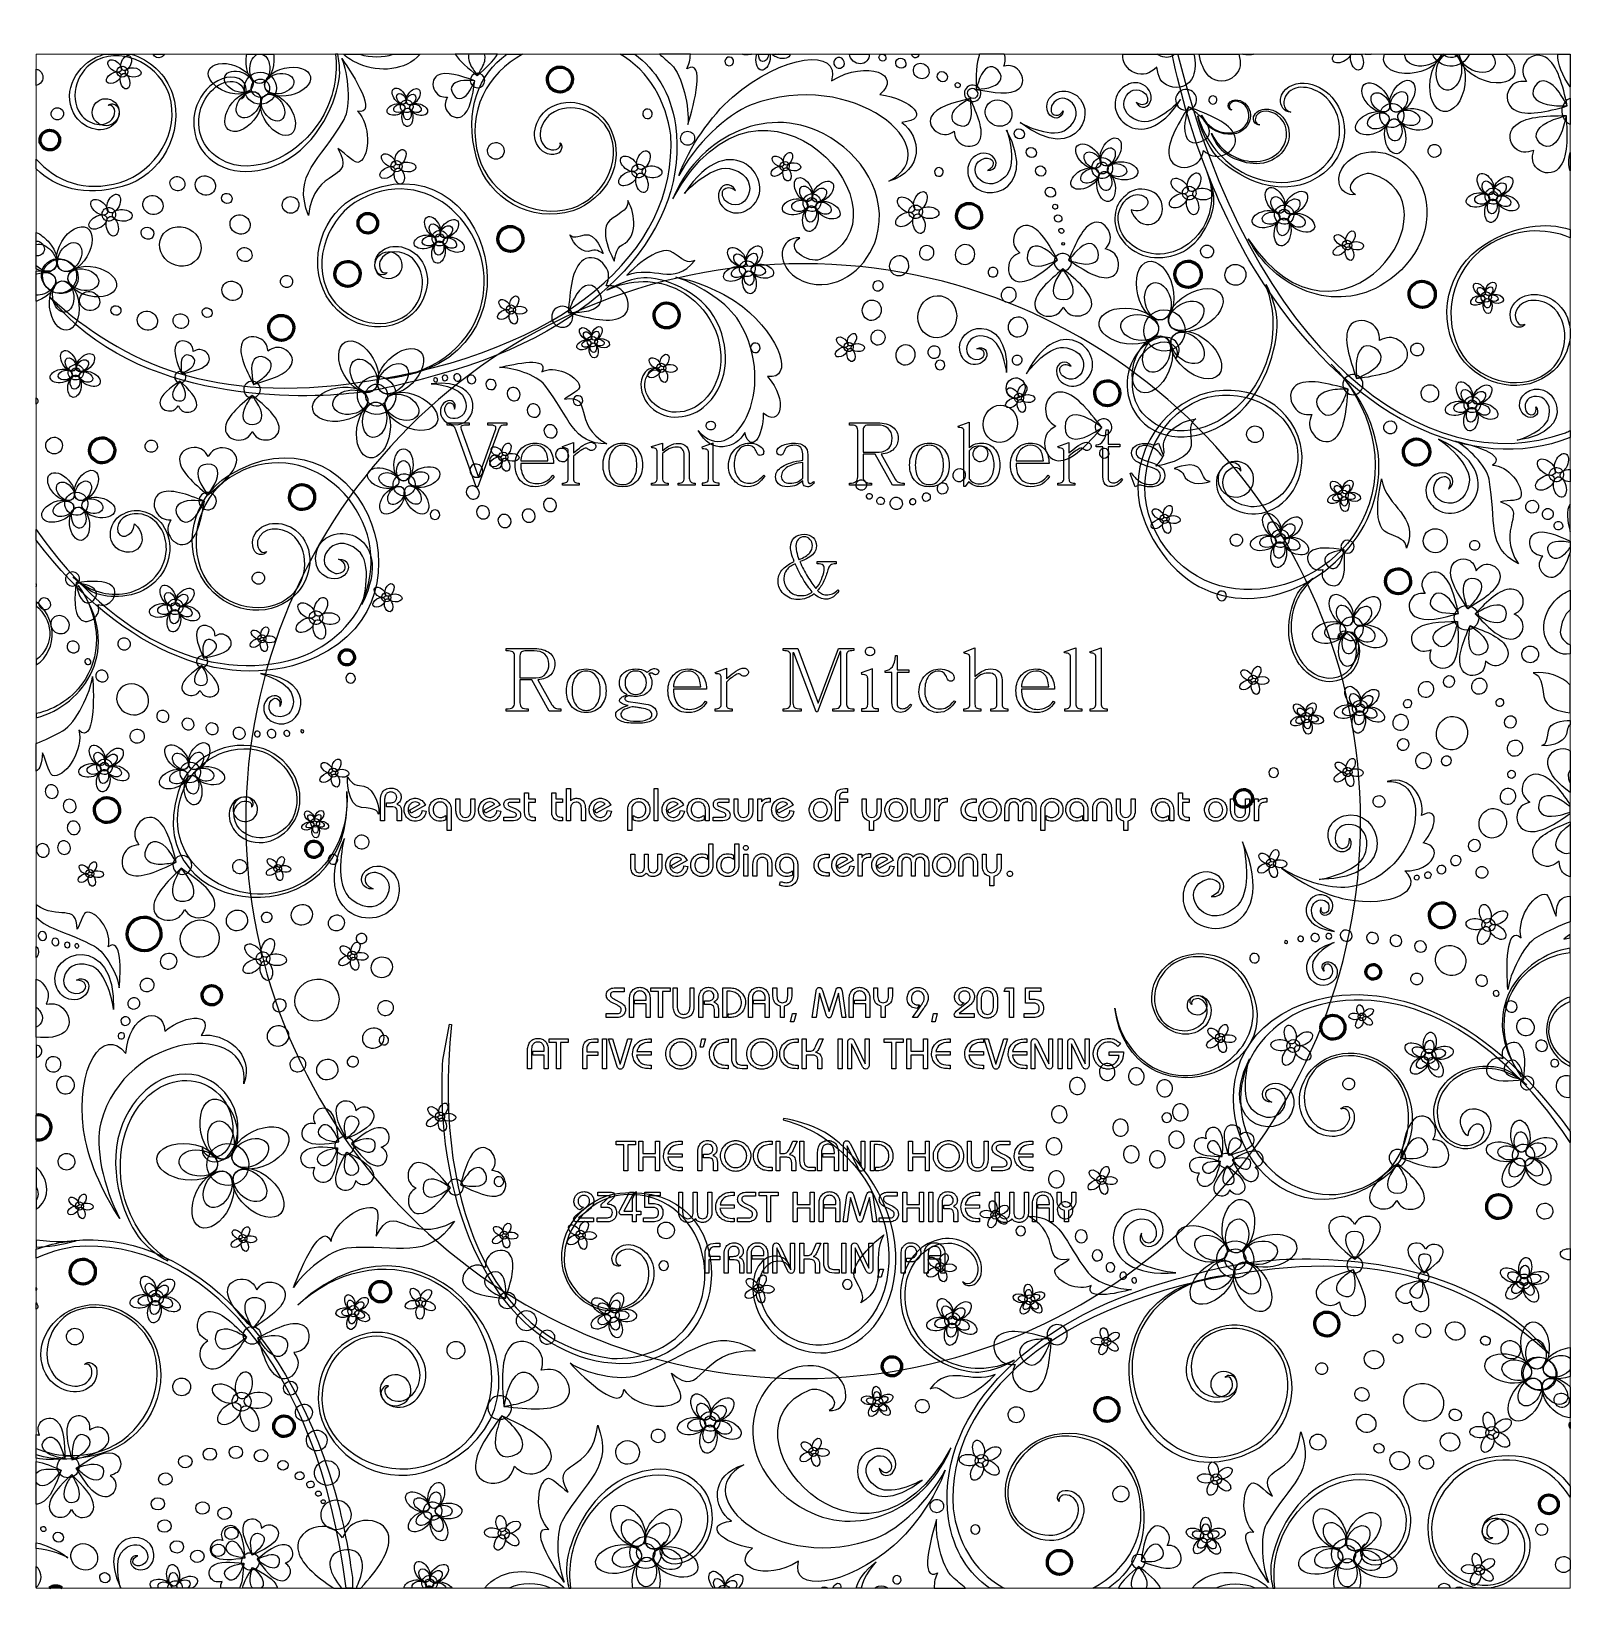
# Model space of a CAD drawing. Header units: millimetres. Extents: x -96 to 58, y -5 to 152.
import ezdxf

# ---------------------------------------------------------------- set-up
doc = ezdxf.new("R2010")
doc.units = ezdxf.units.MM
doc.header["$MEASUREMENT"] = 0
doc.layers.add('Capa 1', color=7, linetype='Continuous')

msp = doc.modelspace()

# ---------------------------------------------------------------- linework, layer by layer
at = {"layer": 'Capa 1'}
for points, knots in [([(-19.319, 131.2767), (-20.9753, 130.2191), (-18.4006, 128.6841), (-17.3251, 129.1105), (-17.3251, 129.1105), (-7.0658, 133.178), (-22.948, 151.759), (-31.9183, 135.1427), (-31.9183, 135.1427), (-29.6164, 140.9053), (-22.9368, 144.7434), (-16.9387, 141.5833), (-16.9387, 141.5833), (-13.1357, 139.5807), (-10.5182, 135.5953), (-11.6881, 131.2831), (-11.6881, 131.2831), (-12.5421, 128.4589), (-15.1612, 126.1078), (-18.2573, 126.7159), (-18.2573, 126.7159), (-19.7211, 127.0518), (-21.1487, 128.2035), (-21.0523, 129.8352), (-21.0523, 129.8352), (-20.9669, 130.7028), (-20.2123, 131.3346), (-19.319, 131.2767)], [0, 0, 0, 0, 0.125, 0.125, 0.125, 0.125, 0.25, 0.25, 0.25, 0.25, 0.375, 0.375, 0.375, 0.375, 0.5, 0.5, 0.5, 0.5, 0.625, 0.625, 0.625, 0.625, 0.75, 0.75, 0.75, 0.75, 1, 1, 1, 1]), ([(-88.0415, 144.4173), (-87.3393, 144.5677), (-87.2767, 143.643), (-87.5321, 143.2127), (-87.5321, 143.2127), (-88.3206, 141.988), (-90.0357, 142.5649), (-90.7591, 143.5183), (-90.7591, 143.5183), (-92.0796, 145.3723), (-91.0438, 147.9915), (-89.1556, 148.9233), (-89.1556, 148.9233), (-86.2721, 150.2456), (-82.885, 148.2644), (-81.9471, 145.4264), (-81.9471, 145.4264), (-80.8597, 141.7939), (-83.3279, 137.8253), (-86.8581, 136.7679), (-86.8581, 136.7679), (-90.3484, 135.7264), (-93.2839, 136.901), (-95.1806, 139.0808), (-95.1806, 139.0808), (-95.1806, 139.0808), (-95.1806, 138.106), (-95.1806, 138.106), (-95.1806, 138.106), (-93.2826, 136.2367), (-90.4029, 135.3245), (-86.639, 136.3542), (-86.639, 136.3542), (-82.7963, 137.4057), (-80.4292, 141.6663), (-81.6495, 145.5675), (-81.6495, 145.5675), (-82.3201, 147.5169), (-83.8996, 149.009), (-85.7615, 149.5), (-85.7615, 149.5), (-85.7615, 149.5), (-88.4093, 149.5), (-88.4093, 149.5), (-88.4093, 149.5), (-88.7054, 149.4214), (-89.0016, 149.3152), (-89.2956, 149.1794), (-89.2956, 149.1794), (-91.4633, 148.1028), (-92.6951, 145.4032), (-91.2459, 143.2683), (-91.2459, 143.2683), (-90.3609, 142.0441), (-88.3934, 141.4033), (-87.2798, 142.7355), (-87.2798, 142.7355), (-86.8727, 143.2566), (-86.7075, 144.4496), (-87.6048, 144.5741), (-87.6048, 144.5741), (-87.7722, 144.5891), (-87.9242, 144.5405), (-88.0415, 144.4173)], [0, 0, 0, 0, 0.05882353, 0.05882353, 0.05882353, 0.05882353, 0.11764706, 0.11764706, 0.11764706, 0.11764706, 0.17647059, 0.17647059, 0.17647059, 0.17647059, 0.23529412, 0.23529412, 0.23529412, 0.23529412, 0.29411765, 0.29411765, 0.29411765, 0.29411765, 0.35294118, 0.35294118, 0.35294118, 0.35294118, 0.41176471, 0.41176471, 0.41176471, 0.41176471, 0.47058824, 0.47058824, 0.47058824, 0.47058824, 0.52941176, 0.52941176, 0.52941176, 0.52941176, 0.58823529, 0.58823529, 0.58823529, 0.58823529, 0.64705882, 0.64705882, 0.64705882, 0.64705882, 0.70588235, 0.70588235, 0.70588235, 0.70588235, 0.76470588, 0.76470588, 0.76470588, 0.76470588, 0.82352941, 0.82352941, 0.82352941, 0.82352941, 0.88235294, 0.88235294, 0.88235294, 0.88235294, 1, 1, 1, 1]), ([(-93.8137, 125.3546), (-85.2743, 114.5641), (-68.4188, 115.2943), (-63.6301, 115.8303), (-63.6301, 115.8303), (-60.561, 116.1742), (-57.7325, 116.986), (-55.3109, 117.6369), (-55.3109, 117.6369), (-38.8403, 122.0631), (-30.2309, 132.4644), (-31.6742, 142.4817), (-31.6742, 142.4817), (-32.1474, 145.7064), (-33.6815, 148.0221), (-35.7074, 149.5), (-35.7074, 149.5), (-35.7074, 149.5), (-37.1809, 149.5), (-37.1809, 149.5), (-37.1809, 149.5), (-34.2396, 147.8436), (-32.5786, 144.7596), (-32.1455, 141.4526), (-32.1455, 141.4526), (-31.4223, 129.8762), (-42.8528, 119.9006), (-62.7601, 116.9371), (-62.7601, 116.9371), (-77.5101, 114.7417), (-86.4764, 118.6912), (-93.8137, 125.3546)], [0, 0, 0, 0, 0.11111111, 0.11111111, 0.11111111, 0.11111111, 0.22222222, 0.22222222, 0.22222222, 0.22222222, 0.33333333, 0.33333333, 0.33333333, 0.33333333, 0.44444444, 0.44444444, 0.44444444, 0.44444444, 0.55555556, 0.55555556, 0.55555556, 0.55555556, 0.66666667, 0.66666667, 0.66666667, 0.66666667, 0.77777778, 0.77777778, 0.77777778, 0.77777778, 1, 1, 1, 1]), ([(-88.0064, 148.8432), (-88.1729, 148.644), (-88.0356, 148.2549), (-87.7001, 147.9746), (-87.7001, 147.9746), (-87.3647, 147.6947), (-86.9577, 147.6286), (-86.7912, 147.8279), (-86.7912, 147.8279), (-86.6247, 148.0272), (-86.762, 148.416), (-87.0975, 148.6961), (-87.0975, 148.6961), (-87.4331, 148.9766), (-87.84, 149.042), (-88.0064, 148.8432)], [0, 0, 0, 0, 0.2, 0.2, 0.2, 0.2, 0.4, 0.4, 0.4, 0.4, 0.6, 0.6, 0.6, 0.6, 1, 1, 1, 1]), ([(-85.923, 149.353), (-86.159, 149.4609), (-86.4978, 149.2261), (-86.6797, 148.8286), (-86.6797, 148.8286), (-86.8615, 148.4313), (-86.8177, 148.0212), (-86.5817, 147.9131), (-86.5817, 147.9131), (-86.3456, 147.8052), (-86.0067, 148.0399), (-85.8249, 148.4375), (-85.8249, 148.4375), (-85.6429, 148.8353), (-85.6868, 149.2449), (-85.923, 149.353)], [0, 0, 0, 0, 0.2, 0.2, 0.2, 0.2, 0.4, 0.4, 0.4, 0.4, 0.6, 0.6, 0.6, 0.6, 1, 1, 1, 1]), ([(-83.5808, 149.5), (-83.4402, 149.2028), (-83.0775, 149.0724), (-82.7604, 149.209), (-82.7604, 149.209), (-82.5984, 149.2789), (-82.4998, 149.3723), (-82.4395, 149.5), (-82.4395, 149.5), (-82.4395, 149.5), (-83.5808, 149.5), (-83.5808, 149.5)], [0, 0, 0, 0, 0.25, 0.25, 0.25, 0.25, 0.5, 0.5, 0.5, 0.5, 1, 1, 1, 1]), ([(-74.7844, 145.0808), (-74.1339, 145.9151), (-74.8654, 146.6835), (-75.6061, 146.7865), (-75.6061, 146.7865), (-77.3161, 146.9551), (-78.6772, 145.1255), (-78.9824, 143.5329), (-78.9824, 143.5329), (-79.4021, 140.9569), (-77.7338, 139.0545), (-75.505, 138.5241), (-75.505, 138.5241), (-72.0484, 137.8144), (-68.4417, 140.1642), (-66.592, 143.548), (-66.592, 143.548), (-65.5745, 145.5182), (-65.215, 147.5662), (-65.4502, 149.5), (-65.4502, 149.5), (-65.4502, 149.5), (-65.2335, 149.5), (-65.2335, 149.5), (-65.2335, 149.5), (-65.1132, 148.942), (-65.0313, 148.3207), (-65.0362, 147.6741), (-65.0362, 147.6741), (-65.0508, 145.7843), (-66.6203, 141.1783), (-70.1826, 139.07), (-70.1826, 139.07), (-73.24, 137.2606), (-76.9325, 137.4038), (-78.7666, 140.034), (-78.7666, 140.034), (-79.9224, 141.8144), (-79.8874, 144.558), (-77.9249, 146.3423), (-77.9249, 146.3423), (-76.9701, 147.1656), (-75.5711, 147.6132), (-74.6959, 146.8471), (-74.6959, 146.8471), (-74.2486, 146.4169), (-74.1133, 145.5818), (-74.7844, 145.0808)], [0, 0, 0, 0, 0.07692308, 0.07692308, 0.07692308, 0.07692308, 0.15384615, 0.15384615, 0.15384615, 0.15384615, 0.23076923, 0.23076923, 0.23076923, 0.23076923, 0.30769231, 0.30769231, 0.30769231, 0.30769231, 0.38461538, 0.38461538, 0.38461538, 0.38461538, 0.46153846, 0.46153846, 0.46153846, 0.46153846, 0.53846154, 0.53846154, 0.53846154, 0.53846154, 0.61538462, 0.61538462, 0.61538462, 0.61538462, 0.69230769, 0.69230769, 0.69230769, 0.69230769, 0.76923077, 0.76923077, 0.76923077, 0.76923077, 0.84615385, 0.84615385, 0.84615385, 0.84615385, 1, 1, 1, 1]), ([(-74.2725, 149.5), (-74.3031, 149.3312), (-74.3229, 149.1547), (-74.3305, 148.9728), (-74.3305, 148.9728), (-74.3832, 147.6915), (-73.8093, 146.6268), (-73.0486, 146.5953), (-73.0486, 146.5953), (-72.2879, 146.564), (-71.628, 147.5774), (-71.575, 148.8589), (-71.575, 148.8589), (-71.5658, 149.0805), (-71.5754, 149.2956), (-71.6014, 149.5), (-71.6014, 149.5), (-71.6014, 149.5), (-74.2725, 149.5), (-74.2725, 149.5)], [0, 0, 0, 0, 0.16666667, 0.16666667, 0.16666667, 0.16666667, 0.33333333, 0.33333333, 0.33333333, 0.33333333, 0.5, 0.5, 0.5, 0.5, 0.66666667, 0.66666667, 0.66666667, 0.66666667, 1, 1, 1, 1]), ([(-73.1595, 149.5), (-73.5983, 149.3595), (-73.9427, 148.7951), (-73.9713, 148.1068), (-73.9713, 148.1068), (-74.0048, 147.297), (-73.5878, 146.6214), (-73.0403, 146.5987), (-73.0403, 146.5987), (-72.4928, 146.5763), (-72.0214, 147.2147), (-71.9882, 148.0248), (-71.9882, 148.0248), (-71.9586, 148.7418), (-72.2815, 149.3527), (-72.7353, 149.5), (-72.7353, 149.5), (-72.7353, 149.5), (-73.1595, 149.5), (-73.1595, 149.5)], [0, 0, 0, 0, 0.16666667, 0.16666667, 0.16666667, 0.16666667, 0.33333333, 0.33333333, 0.33333333, 0.33333333, 0.5, 0.5, 0.5, 0.5, 0.66666667, 0.66666667, 0.66666667, 0.66666667, 1, 1, 1, 1]), ([(-64.8133, 149.0657), (-64.1713, 147.6321), (-63.8628, 144.3058), (-64.6024, 143.0052), (-64.6024, 143.0052), (-66.9775, 138.8293), (-69.7611, 137.6514), (-68.136, 133.4676), (-68.136, 133.4676), (-67.6175, 138.5183), (-63.2455, 136.6859), (-65.2128, 140.147), (-65.2128, 140.147), (-64.3136, 139.5504), (-63.505, 138.5098), (-63.0532, 138.7984), (-63.0532, 138.7984), (-61.9836, 139.4819), (-61.9507, 142.568), (-63.2798, 143.8493), (-63.2798, 143.8493), (-61.1897, 143.4243), (-63.6258, 147.3631), (-64.8133, 149.0657)], [0, 0, 0, 0, 0.14285714, 0.14285714, 0.14285714, 0.14285714, 0.28571429, 0.28571429, 0.28571429, 0.28571429, 0.42857143, 0.42857143, 0.42857143, 0.42857143, 0.57142857, 0.57142857, 0.57142857, 0.57142857, 0.71428571, 0.71428571, 0.71428571, 0.71428571, 1, 1, 1, 1]), ([(-59.7279, 149.5), (-60.7258, 149.173), (-61.9329, 149.1625), (-63.0491, 149.5), (-63.0491, 149.5), (-63.0491, 149.5), (-64.6635, 149.5), (-64.6635, 149.5), (-64.6635, 149.5), (-64.225, 149.1146), (-63.7106, 148.7886), (-63.1184, 148.5405), (-63.1184, 148.5405), (-61.0291, 147.6649), (-58.5643, 147.8429), (-57.0282, 149.5), (-57.0282, 149.5), (-57.0282, 149.5), (-59.7279, 149.5), (-59.7279, 149.5)], [0, 0, 0, 0, 0.16666667, 0.16666667, 0.16666667, 0.16666667, 0.33333333, 0.33333333, 0.33333333, 0.33333333, 0.5, 0.5, 0.5, 0.5, 0.66666667, 0.66666667, 0.66666667, 0.66666667, 1, 1, 1, 1]), ([(-49.3405, 149.5), (-49.7455, 148.8067), (-50.5526, 148.1036), (-51.36, 147.4004), (-51.36, 147.4004), (-52.2438, 148.0965), (-53.1277, 148.7924), (-53.5448, 149.5), (-53.5448, 149.5), (-53.5448, 149.5), (-49.3405, 149.5), (-49.3405, 149.5)], [0, 0, 0, 0, 0.25, 0.25, 0.25, 0.25, 0.5, 0.5, 0.5, 0.5, 1, 1, 1, 1]), ([(-48.4375, 149.5), (-51.1763, 147.482), (-52.7477, 143.9842), (-51.4399, 139.2097), (-51.4399, 139.2097), (-50.3294, 135.1548), (-45.9963, 132.6477), (-41.8834, 133.9479), (-41.8834, 133.9479), (-38.5901, 135.0923), (-36.5433, 138.6946), (-38.0953, 142.029), (-38.0953, 142.029), (-39.2384, 144.3139), (-42.0915, 145.605), (-44.3399, 144.0686), (-44.3399, 144.0686), (-45.6294, 143.1314), (-46.2994, 141.0527), (-44.8902, 139.8813), (-44.8902, 139.8813), (-44.339, 139.4531), (-43.0789, 139.283), (-42.9503, 140.2303), (-42.9503, 140.2303), (-42.9352, 140.4076), (-42.987, 140.5676), (-43.1175, 140.6908), (-43.1175, 140.6908), (-42.9567, 139.9502), (-43.9323, 139.881), (-44.3868, 140.1492), (-44.3868, 140.1492), (-45.6827, 140.9779), (-45.0785, 142.7892), (-44.0743, 143.5561), (-44.0743, 143.5561), (-42.1216, 144.9552), (-39.2584, 143.8273), (-38.2688, 141.8369), (-38.2688, 141.8369), (-36.8644, 138.7981), (-38.9465, 135.2013), (-41.9386, 134.203), (-41.9386, 134.203), (-45.7697, 133.0436), (-50.0964, 135.5572), (-51.2237, 139.2797), (-51.2237, 139.2797), (-52.5359, 143.8819), (-50.2872, 147.6366), (-46.8864, 149.5), (-46.8864, 149.5), (-46.8864, 149.5), (-48.4375, 149.5), (-48.4375, 149.5)], [0, 0, 0, 0, 0.06666667, 0.06666667, 0.06666667, 0.06666667, 0.13333333, 0.13333333, 0.13333333, 0.13333333, 0.2, 0.2, 0.2, 0.2, 0.26666667, 0.26666667, 0.26666667, 0.26666667, 0.33333333, 0.33333333, 0.33333333, 0.33333333, 0.4, 0.4, 0.4, 0.4, 0.46666667, 0.46666667, 0.46666667, 0.46666667, 0.53333333, 0.53333333, 0.53333333, 0.53333333, 0.6, 0.6, 0.6, 0.6, 0.66666667, 0.66666667, 0.66666667, 0.66666667, 0.73333333, 0.73333333, 0.73333333, 0.73333333, 0.8, 0.8, 0.8, 0.8, 0.86666667, 0.86666667, 0.86666667, 0.86666667, 1, 1, 1, 1]), ([(-50.6339, 149.5), (-50.5213, 149.1935), (-50.5953, 148.7666), (-50.799, 148.3489), (-50.799, 148.3489), (-51.0034, 147.9298), (-51.2538, 147.5573), (-51.36, 147.4004), (-51.36, 147.4004), (-51.4687, 147.5573), (-51.7297, 147.9048), (-51.9562, 148.2996), (-51.9562, 148.2996), (-52.2064, 148.7356), (-52.3152, 149.1828), (-52.1982, 149.5), (-52.1982, 149.5), (-52.1982, 149.5), (-50.6339, 149.5), (-50.6339, 149.5)], [0, 0, 0, 0, 0.16666667, 0.16666667, 0.16666667, 0.16666667, 0.33333333, 0.33333333, 0.33333333, 0.33333333, 0.5, 0.5, 0.5, 0.5, 0.66666667, 0.66666667, 0.66666667, 0.66666667, 1, 1, 1, 1]), ([(-30.4409, 142.5357), (-30.2543, 144.1224), (-30.9678, 147.4449), (-32.0817, 148.4821), (-32.0817, 148.4821), (-32.4837, 148.8563), (-32.879, 149.192), (-33.2639, 149.5), (-33.2639, 149.5), (-33.2639, 149.5), (-30.1917, 149.5), (-30.1917, 149.5), (-30.1917, 149.5), (-30.2066, 148.9795), (-30.3144, 148.4801), (-30.5409, 148.0655), (-30.5409, 148.0655), (-28.6416, 149.1147), (-29.8067, 144.5492), (-30.4409, 142.5357)], [0, 0, 0, 0, 0.16666667, 0.16666667, 0.16666667, 0.16666667, 0.33333333, 0.33333333, 0.33333333, 0.33333333, 0.5, 0.5, 0.5, 0.5, 0.66666667, 0.66666667, 0.66666667, 0.66666667, 1, 1, 1, 1]), ([(-31.3342, 137.4406), (-29.7386, 140.5015), (-26.658, 143.5112), (-24.1372, 144.4688), (-24.1372, 144.4688), (-14.081, 148.29), (-4.3091, 140.1183), (-10.4761, 136.8793), (-10.4761, 136.8793), (-6.9376, 137.9252), (-7.2244, 141.3236), (-9.1865, 142.7341), (-9.1865, 142.7341), (-6.1731, 143.0185), (-8.1444, 145.0278), (-11.3776, 145.506), (-11.3776, 145.506), (-9.0262, 147.4212), (-12.5816, 149.0212), (-16.1542, 146.8742), (-16.1542, 146.8742), (-15.2095, 150.1991), (-21.0843, 149.5012), (-26.0107, 145.2358), (-26.0107, 145.2358), (-28.1694, 143.3669), (-30.2964, 140.2709), (-31.3342, 137.4406)], [0, 0, 0, 0, 0.125, 0.125, 0.125, 0.125, 0.25, 0.25, 0.25, 0.25, 0.375, 0.375, 0.375, 0.375, 0.5, 0.5, 0.5, 0.5, 0.625, 0.625, 0.625, 0.625, 0.75, 0.75, 0.75, 0.75, 1, 1, 1, 1]), ([(-26.7604, 148.8277), (-26.7387, 149.0668), (-26.5272, 149.2428), (-26.2882, 149.2212), (-26.2882, 149.2212), (-26.0493, 149.1998), (-25.8727, 148.9882), (-25.8947, 148.749), (-25.8947, 148.749), (-25.9161, 148.5102), (-26.1276, 148.3336), (-26.367, 148.3553), (-26.367, 148.3553), (-26.6059, 148.3771), (-26.7822, 148.5884), (-26.7604, 148.8277)], [0, 0, 0, 0, 0.2, 0.2, 0.2, 0.2, 0.4, 0.4, 0.4, 0.4, 0.6, 0.6, 0.6, 0.6, 1, 1, 1, 1]), ([(-25.0067, 149.5), (-24.784, 149.4339), (-24.5068, 149.4214), (-24.2167, 149.4776), (-24.2167, 149.4776), (-24.1825, 149.4842), (-24.1488, 149.4918), (-24.1157, 149.5), (-24.1157, 149.5), (-24.1157, 149.5), (-25.0067, 149.5), (-25.0067, 149.5)], [0, 0, 0, 0, 0.25, 0.25, 0.25, 0.25, 0.5, 0.5, 0.5, 0.5, 1, 1, 1, 1]), ([(-23.1214, 147.9274), (-22.7411, 147.8758), (-22.3621, 148.3537), (-22.2757, 148.9948), (-22.2757, 148.9948), (-22.2517, 149.1724), (-22.2526, 149.3438), (-22.2746, 149.5), (-22.2746, 149.5), (-22.2746, 149.5), (-23.5831, 149.5), (-23.5831, 149.5), (-23.5831, 149.5), (-23.6145, 149.3999), (-23.6386, 149.2929), (-23.6538, 149.1809), (-23.6538, 149.1809), (-23.7402, 148.5402), (-23.5018, 147.9785), (-23.1214, 147.9274)], [0, 0, 0, 0, 0.16666667, 0.16666667, 0.16666667, 0.16666667, 0.33333333, 0.33333333, 0.33333333, 0.33333333, 0.5, 0.5, 0.5, 0.5, 0.66666667, 0.66666667, 0.66666667, 0.66666667, 1, 1, 1, 1]), ([(-23.0104, 148.7795), (-22.7365, 148.7426), (-22.47, 149.0411), (-22.4154, 149.4463), (-22.4154, 149.4463), (-22.413, 149.4643), (-22.411, 149.4822), (-22.4095, 149.5), (-22.4095, 149.5), (-22.4095, 149.5), (-23.415, 149.5), (-23.415, 149.5), (-23.415, 149.5), (-23.4379, 149.1288), (-23.266, 148.814), (-23.0104, 148.7795)], [0, 0, 0, 0, 0.2, 0.2, 0.2, 0.2, 0.4, 0.4, 0.4, 0.4, 0.6, 0.6, 0.6, 0.6, 1, 1, 1, 1]), ([(-20.32, 149.3792), (-20.3025, 149.4178), (-20.2912, 149.4582), (-20.2857, 149.5), (-20.2857, 149.5), (-20.2857, 149.5), (-22.1056, 149.5), (-22.1056, 149.5), (-22.1056, 149.5), (-21.9844, 149.3972), (-21.8385, 149.3043), (-21.6739, 149.2296), (-21.6739, 149.2296), (-21.0849, 148.9627), (-20.4785, 149.0293), (-20.32, 149.3792)], [0, 0, 0, 0, 0.2, 0.2, 0.2, 0.2, 0.4, 0.4, 0.4, 0.4, 0.6, 0.6, 0.6, 0.6, 1, 1, 1, 1]), ([(-21.7245, 149.5), (-21.622, 149.4828), (-21.5233, 149.4832), (-21.435, 149.5), (-21.435, 149.5), (-21.435, 149.5), (-21.7245, 149.5), (-21.7245, 149.5)], [0, 0, 0, 0, 0.33333333, 0.33333333, 0.33333333, 0.33333333, 1, 1, 1, 1]), ([(-15.8397, 148.3374), (-16.0179, 148.5781), (-15.9731, 148.9121), (-15.7393, 149.0827), (-15.7393, 149.0827), (-15.5054, 149.2536), (-15.1709, 149.1966), (-14.9929, 148.9555), (-14.9929, 148.9555), (-14.8145, 148.7146), (-14.8595, 148.3808), (-15.0936, 148.21), (-15.0936, 148.21), (-15.3274, 148.0393), (-15.6617, 148.0962), (-15.8397, 148.3374)], [0, 0, 0, 0, 0.2, 0.2, 0.2, 0.2, 0.4, 0.4, 0.4, 0.4, 0.6, 0.6, 0.6, 0.6, 1, 1, 1, 1]), ([(-14.3699, 149.5), (-14.3442, 149.2539), (-14.2242, 149.0093), (-14.0161, 148.8245), (-14.0161, 148.8245), (-13.5991, 148.4547), (-12.9861, 148.4642), (-12.6469, 148.8459), (-12.6469, 148.8459), (-12.4845, 149.0288), (-12.4144, 149.264), (-12.4313, 149.5), (-12.4313, 149.5), (-12.4313, 149.5), (-14.3699, 149.5), (-14.3699, 149.5)], [0, 0, 0, 0, 0.2, 0.2, 0.2, 0.2, 0.4, 0.4, 0.4, 0.4, 0.6, 0.6, 0.6, 0.6, 1, 1, 1, 1]), ([(-10.8822, 149.4173), (-10.9273, 149.4573), (-10.9787, 149.4848), (-11.032, 149.5), (-11.032, 149.5), (-11.032, 149.5), (-11.2281, 149.5), (-11.2281, 149.5), (-11.2281, 149.5), (-11.282, 149.4839), (-11.3313, 149.4536), (-11.3705, 149.4095), (-11.3705, 149.4095), (-11.4915, 149.2734), (-11.4687, 149.056), (-11.3201, 148.9239), (-11.3201, 148.9239), (-11.1716, 148.792), (-10.9526, 148.7954), (-10.8318, 148.9314), (-10.8318, 148.9314), (-10.711, 149.0678), (-10.7334, 149.2853), (-10.8822, 149.4173)], [0, 0, 0, 0, 0.14285714, 0.14285714, 0.14285714, 0.14285714, 0.28571429, 0.28571429, 0.28571429, 0.28571429, 0.42857143, 0.42857143, 0.42857143, 0.42857143, 0.57142857, 0.57142857, 0.57142857, 0.57142857, 0.71428571, 0.71428571, 0.71428571, 0.71428571, 1, 1, 1, 1]), ([(-8.9595, 148.9714), (-9.1779, 149.1655), (-9.499, 149.1602), (-9.6767, 148.9602), (-9.6767, 148.9602), (-9.8539, 148.7603), (-9.821, 148.4407), (-9.6023, 148.2471), (-9.6023, 148.2471), (-9.3842, 148.053), (-9.0632, 148.0582), (-8.8854, 148.2582), (-8.8854, 148.2582), (-8.7082, 148.4584), (-8.7414, 148.7776), (-8.9595, 148.9714)], [0, 0, 0, 0, 0.2, 0.2, 0.2, 0.2, 0.4, 0.4, 0.4, 0.4, 0.6, 0.6, 0.6, 0.6, 1, 1, 1, 1]), ([(-7.7881, 149.1387), (-7.6369, 149.1542), (-7.5165, 149.2962), (-7.457, 149.5), (-7.457, 149.5), (-7.457, 149.5), (-8.2216, 149.5), (-8.2216, 149.5), (-8.2216, 149.5), (-8.1237, 149.2689), (-7.9588, 149.1211), (-7.7881, 149.1387)], [0, 0, 0, 0, 0.25, 0.25, 0.25, 0.25, 0.5, 0.5, 0.5, 0.5, 1, 1, 1, 1]), ([(0.9713, 148.3297), (1.6112, 148.4318), (2.039, 148.3546), (2.4714, 147.8431), (2.4714, 147.8431), (2.9487, 147.2781), (2.9557, 146.4988), (2.4878, 146.1037), (2.4878, 146.1037), (1.6402, 145.388), (-0.072, 145.6955), (-1.7832, 146.003), (-1.7832, 146.003), (-1.7959, 147.3154), (-1.808, 148.6274), (-1.4491, 149.5), (-1.4491, 149.5), (-1.4491, 149.5), (0.9981, 149.5), (0.9981, 149.5), (0.9981, 149.5), (1.163, 149.1387), (1.125, 148.7829), (0.9713, 148.3297)], [0, 0, 0, 0, 0.14285714, 0.14285714, 0.14285714, 0.14285714, 0.28571429, 0.28571429, 0.28571429, 0.28571429, 0.42857143, 0.42857143, 0.42857143, 0.42857143, 0.57142857, 0.57142857, 0.57142857, 0.57142857, 0.71428571, 0.71428571, 0.71428571, 0.71428571, 1, 1, 1, 1]), ([(16.1693, 148.2273), (16.2771, 147.2355), (16.5455, 146.6554), (17.4049, 146.3199), (17.4049, 146.3199), (18.3533, 145.9494), (19.4112, 146.3871), (19.7666, 147.2969), (19.7666, 147.2969), (20.0185, 147.9418), (20.0072, 148.6897), (19.836, 149.5), (19.836, 149.5), (19.836, 149.5), (12.7829, 149.5), (12.7829, 149.5), (12.7829, 149.5), (12.7203, 148.7311), (13.1851, 147.9683), (13.9686, 147.6621), (13.9686, 147.6621), (14.8275, 147.3267), (15.4179, 147.571), (16.1693, 148.2273)], [0, 0, 0, 0, 0.14285714, 0.14285714, 0.14285714, 0.14285714, 0.28571429, 0.28571429, 0.28571429, 0.28571429, 0.42857143, 0.42857143, 0.42857143, 0.42857143, 0.57142857, 0.57142857, 0.57142857, 0.57142857, 0.71428571, 0.71428571, 0.71428571, 0.71428571, 1, 1, 1, 1]), ([(16.54, 149.321), (17.1292, 149.0745), (17.5841, 149.1788), (17.907, 149.5), (17.907, 149.5), (17.907, 149.5), (16.2081, 149.5), (16.2081, 149.5), (16.2081, 149.5), (16.3033, 149.4338), (16.4136, 149.3739), (16.54, 149.321)], [0, 0, 0, 0, 0.25, 0.25, 0.25, 0.25, 0.5, 0.5, 0.5, 0.5, 1, 1, 1, 1]), ([(17.6949, 149.5), (19.3867, 141.1492), (22.6629, 133.359), (25.9231, 128.0589), (25.9231, 128.0589), (35.0561, 113.2103), (47.6647, 107.5703), (57.2195, 111.4163), (57.2195, 111.4163), (57.2195, 111.4163), (57.2195, 112.1034), (57.2195, 112.1034), (57.2195, 112.1034), (57.0717, 112.0312), (56.9225, 111.9615), (56.772, 111.8945), (56.772, 111.8945), (42.8555, 106.7941), (25.4992, 120.1038), (18.2541, 149.447), (18.2541, 149.447), (18.2541, 149.447), (18.2304, 149.5), (18.2304, 149.5), (18.2304, 149.5), (18.2304, 149.5), (17.6949, 149.5), (17.6949, 149.5)], [0, 0, 0, 0, 0.125, 0.125, 0.125, 0.125, 0.25, 0.25, 0.25, 0.25, 0.375, 0.375, 0.375, 0.375, 0.5, 0.5, 0.5, 0.5, 0.625, 0.625, 0.625, 0.625, 0.75, 0.75, 0.75, 0.75, 1, 1, 1, 1]), ([(20.3677, 149.5), (20.5276, 148.6118), (20.821, 147.8565), (21.3445, 147.3304), (21.3445, 147.3304), (22.0334, 146.6384), (23.1787, 146.6589), (23.9002, 147.3771), (23.9002, 147.3771), (24.5266, 148.0003), (24.5663, 148.6126), (24.3077, 149.5), (24.3077, 149.5), (24.3077, 149.5), (20.3677, 149.5), (20.3677, 149.5)], [0, 0, 0, 0, 0.2, 0.2, 0.2, 0.2, 0.4, 0.4, 0.4, 0.4, 0.6, 0.6, 0.6, 0.6, 1, 1, 1, 1]), ([(24.704, 149.5), (25.1045, 149.4098), (25.4485, 149.3988), (25.7694, 149.5), (25.7694, 149.5), (25.7694, 149.5), (24.704, 149.5), (24.704, 149.5)], [0, 0, 0, 0, 0.33333333, 0.33333333, 0.33333333, 0.33333333, 1, 1, 1, 1]), ([(33.6818, 148.846), (33.8612, 148.5584), (34.3996, 148.5705), (34.8842, 148.8732), (34.8842, 148.8732), (35.1624, 149.0473), (35.3623, 149.2794), (35.4481, 149.5), (35.4481, 149.5), (35.4481, 149.5), (33.7845, 149.5), (33.7845, 149.5), (33.7845, 149.5), (33.6206, 149.2663), (33.5722, 149.0208), (33.6818, 148.846)], [0, 0, 0, 0, 0.2, 0.2, 0.2, 0.2, 0.4, 0.4, 0.4, 0.4, 0.6, 0.6, 0.6, 0.6, 1, 1, 1, 1]), ([(36.2786, 147.9423), (36.6086, 148.0205), (36.7694, 148.5343), (36.6374, 149.0904), (36.6374, 149.0904), (36.6017, 149.2414), (36.548, 149.3798), (36.4822, 149.5), (36.4822, 149.5), (36.4822, 149.5), (35.432, 149.5), (35.432, 149.5), (35.432, 149.5), (35.3832, 149.302), (35.3828, 149.0587), (35.4426, 148.8069), (35.4426, 148.8069), (35.5743, 148.2511), (35.9486, 147.8638), (36.2786, 147.9423)], [0, 0, 0, 0, 0.16666667, 0.16666667, 0.16666667, 0.16666667, 0.33333333, 0.33333333, 0.33333333, 0.33333333, 0.5, 0.5, 0.5, 0.5, 0.66666667, 0.66666667, 0.66666667, 0.66666667, 1, 1, 1, 1]), ([(35.5034, 149.5), (35.6226, 149.4674), (35.7515, 149.4653), (35.8781, 149.5), (35.8781, 149.5), (35.8781, 149.5), (35.5034, 149.5), (35.5034, 149.5)], [0, 0, 0, 0, 0.33333333, 0.33333333, 0.33333333, 0.33333333, 1, 1, 1, 1]), ([(36.8483, 149.5), (36.9161, 149.4875), (36.9867, 149.4788), (37.0593, 149.4745), (37.0593, 149.4745), (37.2037, 149.466), (37.3422, 149.4756), (37.4688, 149.5), (37.4688, 149.5), (37.4688, 149.5), (36.8483, 149.5), (36.8483, 149.5)], [0, 0, 0, 0, 0.25, 0.25, 0.25, 0.25, 0.5, 0.5, 0.5, 0.5, 1, 1, 1, 1]), ([(38.7167, 148.8261), (38.899, 147.8844), (40.3337, 147.3698), (41.9198, 147.6773), (41.9198, 147.6773), (43.2605, 147.9373), (44.2812, 148.7011), (44.455, 149.5), (44.455, 149.5), (44.455, 149.5), (38.799, 149.5), (38.799, 149.5), (38.799, 149.5), (38.7047, 149.2783), (38.6733, 149.0502), (38.7167, 148.8261)], [0, 0, 0, 0, 0.2, 0.2, 0.2, 0.2, 0.4, 0.4, 0.4, 0.4, 0.6, 0.6, 0.6, 0.6, 1, 1, 1, 1]), ([(40.823, 149.2448), (40.9542, 148.567), (41.874, 148.1749), (42.8771, 148.3694), (42.8771, 148.3694), (43.6581, 148.521), (44.259, 148.983), (44.4252, 149.5), (44.4252, 149.5), (44.4252, 149.5), (40.812, 149.5), (40.812, 149.5), (40.812, 149.5), (40.8032, 149.4152), (40.8065, 149.3298), (40.823, 149.2448)], [0, 0, 0, 0, 0.2, 0.2, 0.2, 0.2, 0.4, 0.4, 0.4, 0.4, 0.6, 0.6, 0.6, 0.6, 1, 1, 1, 1]), ([(44.6572, 143.8031), (45.6081, 143.6747), (46.5539, 144.8691), (46.7703, 146.4705), (46.7703, 146.4705), (46.9601, 147.8752), (46.5249, 149.1269), (45.7736, 149.5), (45.7736, 149.5), (45.7736, 149.5), (44.8096, 149.5), (44.8096, 149.5), (44.8096, 149.5), (44.1019, 149.1751), (43.4945, 148.1779), (43.3264, 146.9356), (43.3264, 146.9356), (43.1102, 145.3344), (43.7059, 143.9315), (44.6572, 143.8031)], [0, 0, 0, 0, 0.16666667, 0.16666667, 0.16666667, 0.16666667, 0.33333333, 0.33333333, 0.33333333, 0.33333333, 0.5, 0.5, 0.5, 0.5, 0.66666667, 0.66666667, 0.66666667, 0.66666667, 1, 1, 1, 1]), ([(45.2916, 148.3156), (46.1394, 148.2777), (46.888, 148.7705), (47.2162, 149.5), (47.2162, 149.5), (47.2162, 149.5), (43.5465, 149.5), (43.5465, 149.5), (43.5465, 149.5), (43.8482, 148.83), (44.5072, 148.3503), (45.2916, 148.3156)], [0, 0, 0, 0, 0.25, 0.25, 0.25, 0.25, 0.5, 0.5, 0.5, 0.5, 1, 1, 1, 1]), ([(44.9339, 145.9329), (45.6186, 145.8405), (46.2843, 146.5864), (46.4205, 147.5989), (46.4205, 147.5989), (46.536, 148.4531), (46.2382, 149.2244), (45.7313, 149.5), (45.7313, 149.5), (45.7313, 149.5), (44.8847, 149.5), (44.8847, 149.5), (44.8847, 149.5), (44.4217, 149.2659), (44.0418, 148.6703), (43.9423, 147.9336), (43.9423, 147.9336), (43.8059, 146.9211), (44.2497, 146.0251), (44.9339, 145.9329)], [0, 0, 0, 0, 0.16666667, 0.16666667, 0.16666667, 0.16666667, 0.33333333, 0.33333333, 0.33333333, 0.33333333, 0.5, 0.5, 0.5, 0.5, 0.66666667, 0.66666667, 0.66666667, 0.66666667, 1, 1, 1, 1]), ([(45.3302, 149.1788), (45.6581, 149.1641), (45.96, 149.2886), (46.1787, 149.5), (46.1787, 149.5), (46.1787, 149.5), (44.5838, 149.5), (44.5838, 149.5), (44.5838, 149.5), (44.778, 149.3122), (45.039, 149.1917), (45.3302, 149.1788)], [0, 0, 0, 0, 0.25, 0.25, 0.25, 0.25, 0.5, 0.5, 0.5, 0.5, 1, 1, 1, 1]), ([(51.6569, 147.4305), (51.9356, 148.0455), (51.5861, 148.8466), (50.8418, 149.5), (50.8418, 149.5), (50.8418, 149.5), (46.2359, 149.5), (46.2359, 149.5), (46.2359, 149.5), (46.1614, 148.6673), (46.9889, 147.6402), (48.2739, 147.0573), (48.2739, 147.0573), (49.7456, 146.3897), (51.2601, 146.5569), (51.6569, 147.4305)], [0, 0, 0, 0, 0.2, 0.2, 0.2, 0.2, 0.4, 0.4, 0.4, 0.4, 0.6, 0.6, 0.6, 0.6, 1, 1, 1, 1]), ([(49.6968, 148.3084), (49.8622, 148.6729), (49.7556, 149.1126), (49.4557, 149.5), (49.4557, 149.5), (49.4557, 149.5), (46.2495, 149.5), (46.2495, 149.5), (46.2495, 149.5), (46.2316, 148.9308), (46.7231, 148.2842), (47.4952, 147.934), (47.4952, 147.934), (48.4257, 147.5121), (49.4113, 147.6797), (49.6968, 148.3084)], [0, 0, 0, 0, 0.2, 0.2, 0.2, 0.2, 0.4, 0.4, 0.4, 0.4, 0.6, 0.6, 0.6, 0.6, 1, 1, 1, 1]), ([(52.9038, 146.7933), (52.4766, 147.4918), (52.3603, 148.003), (52.7498, 148.652), (52.7498, 148.652), (53.1806, 149.3683), (54.0872, 149.6147), (54.7743, 149.2018), (54.7743, 149.2018), (56.0199, 148.4541), (56.4846, 146.4082), (56.95, 144.3625), (56.95, 144.3625), (54.9255, 143.8128), (52.9012, 143.2629), (51.656, 144.0108), (51.656, 144.0108), (50.9689, 144.4238), (50.7607, 145.34), (51.1906, 146.0565), (51.1906, 146.0565), (51.5805, 146.7054), (52.0867, 146.8428), (52.9038, 146.7933)], [0, 0, 0, 0, 0.14285714, 0.14285714, 0.14285714, 0.14285714, 0.28571429, 0.28571429, 0.28571429, 0.28571429, 0.42857143, 0.42857143, 0.42857143, 0.42857143, 0.57142857, 0.57142857, 0.57142857, 0.57142857, 0.71428571, 0.71428571, 0.71428571, 0.71428571, 1, 1, 1, 1]), ([(55.9993, 149.5), (55.9463, 148.5171), (56.5005, 147.4008), (57.2195, 146.2482), (57.2195, 146.2482), (57.2195, 146.2482), (57.2195, 149.5), (57.2195, 149.5), (57.2195, 149.5), (57.2195, 149.5), (55.9993, 149.5), (55.9993, 149.5)], [0, 0, 0, 0, 0.25, 0.25, 0.25, 0.25, 0.5, 0.5, 0.5, 0.5, 1, 1, 1, 1]), ([(-94.909, 147.9082), (-94.9947, 147.9631), (-95.0867, 148.0001), (-95.1806, 148.0204), (-95.1806, 148.0204), (-95.1806, 148.0204), (-95.1806, 146.4016), (-95.1806, 146.4016), (-95.1806, 146.4016), (-94.9729, 146.4466), (-94.7824, 146.5711), (-94.6586, 146.7641), (-94.6586, 146.7641), (-94.4119, 147.1491), (-94.524, 147.6612), (-94.909, 147.9082)], [0, 0, 0, 0, 0.2, 0.2, 0.2, 0.2, 0.4, 0.4, 0.4, 0.4, 0.6, 0.6, 0.6, 0.6, 1, 1, 1, 1]), ([(-88.1745, 146.7425), (-88.0371, 146.5227), (-87.625, 146.5318), (-87.2542, 146.7635), (-87.2542, 146.7635), (-86.8835, 146.9954), (-86.6944, 147.3616), (-86.8319, 147.5817), (-86.8319, 147.5817), (-86.9695, 147.8018), (-87.3818, 147.7923), (-87.7524, 147.5607), (-87.7524, 147.5607), (-88.1231, 147.3291), (-88.3122, 146.9626), (-88.1745, 146.7425)], [0, 0, 0, 0, 0.2, 0.2, 0.2, 0.2, 0.4, 0.4, 0.4, 0.4, 0.6, 0.6, 0.6, 0.6, 1, 1, 1, 1]), ([(-86.4648, 147.2521), (-86.1798, 147.3472), (-86.0257, 147.6555), (-86.121, 147.9404), (-86.121, 147.9404), (-86.2163, 148.2255), (-86.5245, 148.3792), (-86.8096, 148.2841), (-86.8096, 148.2841), (-87.0946, 148.189), (-87.2484, 147.8806), (-87.1533, 147.5955), (-87.1533, 147.5955), (-87.0581, 147.3107), (-86.7497, 147.1567), (-86.4648, 147.2521)], [0, 0, 0, 0, 0.2, 0.2, 0.2, 0.2, 0.4, 0.4, 0.4, 0.4, 0.6, 0.6, 0.6, 0.6, 1, 1, 1, 1]), ([(-86.187, 146.051), (-85.9344, 146.1109), (-85.8114, 146.5042), (-85.9124, 146.9296), (-85.9124, 146.9296), (-86.0131, 147.3549), (-86.2997, 147.6514), (-86.5523, 147.5916), (-86.5523, 147.5916), (-86.8048, 147.5317), (-86.9279, 147.138), (-86.827, 146.7127), (-86.827, 146.7127), (-86.7261, 146.2875), (-86.4394, 145.991), (-86.187, 146.051)], [0, 0, 0, 0, 0.2, 0.2, 0.2, 0.2, 0.4, 0.4, 0.4, 0.4, 0.6, 0.6, 0.6, 0.6, 1, 1, 1, 1]), ([(-84.7716, 147.6464), (-84.7562, 147.9058), (-85.0978, 148.1365), (-85.5342, 148.1622), (-85.5342, 148.1622), (-85.9708, 148.1882), (-86.3369, 147.9987), (-86.3522, 147.7396), (-86.3522, 147.7396), (-86.3675, 147.4807), (-86.0259, 147.2494), (-85.5896, 147.2238), (-85.5896, 147.2238), (-85.1531, 147.1982), (-84.7869, 147.3874), (-84.7716, 147.6464)], [0, 0, 0, 0, 0.2, 0.2, 0.2, 0.2, 0.4, 0.4, 0.4, 0.4, 0.6, 0.6, 0.6, 0.6, 1, 1, 1, 1]), ([(-78.0454, 147.8766), (-78.3121, 147.1636), (-77.5542, 146.2208), (-76.3529, 145.7717), (-76.3529, 145.7717), (-75.1515, 145.3229), (-73.9613, 145.5369), (-73.6946, 146.2503), (-73.6946, 146.2503), (-73.4281, 146.9636), (-74.186, 147.9059), (-75.3871, 148.3549), (-75.3871, 148.3549), (-76.5885, 148.8041), (-77.7788, 148.5898), (-78.0454, 147.8766)], [0, 0, 0, 0, 0.2, 0.2, 0.2, 0.2, 0.4, 0.4, 0.4, 0.4, 0.6, 0.6, 0.6, 0.6, 1, 1, 1, 1]), ([(-76.4459, 147.2877), (-76.6378, 146.7741), (-76.1776, 146.1276), (-75.418, 145.8437), (-75.418, 145.8437), (-74.6584, 145.5599), (-73.8872, 145.746), (-73.6954, 146.2591), (-73.6954, 146.2591), (-73.5034, 146.7727), (-73.9636, 147.419), (-74.7232, 147.7029), (-74.7232, 147.7029), (-75.4827, 147.9869), (-76.2542, 147.8006), (-76.4459, 147.2877)], [0, 0, 0, 0, 0.2, 0.2, 0.2, 0.2, 0.4, 0.4, 0.4, 0.4, 0.6, 0.6, 0.6, 0.6, 1, 1, 1, 1]), ([(-73.8059, 144.807), (-73.0755, 144.3139), (-72.0832, 144.5061), (-71.5902, 145.2366), (-71.5902, 145.2366), (-71.097, 145.9673), (-71.2893, 146.9595), (-72.0197, 147.4527), (-72.0197, 147.4527), (-72.7503, 147.9463), (-73.7426, 147.7534), (-74.2358, 147.0229), (-74.2358, 147.0229), (-74.7289, 146.2925), (-74.5365, 145.3), (-73.8059, 144.807)], [0, 0, 0, 0, 0.2, 0.2, 0.2, 0.2, 0.4, 0.4, 0.4, 0.4, 0.6, 0.6, 0.6, 0.6, 1, 1, 1, 1]), ([(-67.9489, 147.2984), (-68.1189, 148.0403), (-69.2708, 148.4096), (-70.5207, 148.1229), (-70.5207, 148.1229), (-71.7707, 147.8363), (-72.6462, 147.002), (-72.4762, 146.2599), (-72.4762, 146.2599), (-72.3059, 145.5176), (-71.1543, 145.1483), (-69.9042, 145.4349), (-69.9042, 145.4349), (-68.6543, 145.7218), (-67.7786, 146.556), (-67.9489, 147.2984)], [0, 0, 0, 0, 0.2, 0.2, 0.2, 0.2, 0.4, 0.4, 0.4, 0.4, 0.6, 0.6, 0.6, 0.6, 1, 1, 1, 1]), ([(-69.6082, 146.9094), (-69.7307, 147.4434), (-70.4711, 147.7296), (-71.2613, 147.5483), (-71.2613, 147.5483), (-72.0515, 147.367), (-72.5933, 146.7866), (-72.4708, 146.2527), (-72.4708, 146.2527), (-72.3483, 145.7186), (-71.6079, 145.4325), (-70.8177, 145.6138), (-70.8177, 145.6138), (-70.0272, 145.795), (-69.4857, 146.375), (-69.6082, 146.9094)], [0, 0, 0, 0, 0.2, 0.2, 0.2, 0.2, 0.4, 0.4, 0.4, 0.4, 0.6, 0.6, 0.6, 0.6, 1, 1, 1, 1]), ([(-54.3284, 145.2275), (-54.8994, 145.2275), (-55.2612, 145.3536), (-55.566, 145.8588), (-55.566, 145.8588), (-55.9028, 146.4165), (-55.8012, 147.0955), (-55.339, 147.3743), (-55.339, 147.3743), (-54.5024, 147.8798), (-53.0554, 147.3749), (-51.6087, 146.8699), (-51.6087, 146.8699), (-51.8354, 145.3543), (-52.0624, 143.8385), (-52.8992, 143.3333), (-52.8992, 143.3333), (-53.361, 143.0544), (-54.0093, 143.2805), (-54.3459, 143.8382), (-54.3459, 143.8382), (-54.6509, 144.3434), (-54.5943, 144.7221), (-54.3284, 145.2275)], [0, 0, 0, 0, 0.14285714, 0.14285714, 0.14285714, 0.14285714, 0.28571429, 0.28571429, 0.28571429, 0.28571429, 0.42857143, 0.42857143, 0.42857143, 0.42857143, 0.57142857, 0.57142857, 0.57142857, 0.57142857, 0.71428571, 0.71428571, 0.71428571, 0.71428571, 1, 1, 1, 1]), ([(-51.3628, 147.6117), (-50.9639, 147.6214), (-50.6325, 147.3058), (-50.6228, 146.9073), (-50.6228, 146.9073), (-50.6127, 146.5084), (-50.9281, 146.1769), (-51.3271, 146.1672), (-51.3271, 146.1672), (-51.7258, 146.1574), (-52.0572, 146.4727), (-52.0672, 146.8715), (-52.0672, 146.8715), (-52.077, 147.2702), (-51.7612, 147.6015), (-51.3628, 147.6117)], [0, 0, 0, 0, 0.2, 0.2, 0.2, 0.2, 0.4, 0.4, 0.4, 0.4, 0.6, 0.6, 0.6, 0.6, 1, 1, 1, 1]), ([(-6.7601, 148.3888), (-7.0927, 148.6837), (-7.5815, 148.6759), (-7.852, 148.3715), (-7.852, 148.3715), (-8.1221, 148.0669), (-8.0717, 147.5805), (-7.7392, 147.2855), (-7.7392, 147.2855), (-7.4063, 146.9906), (-6.9178, 146.998), (-6.6474, 147.3025), (-6.6474, 147.3025), (-6.3771, 147.6073), (-6.4275, 148.0934), (-6.7601, 148.3888)], [0, 0, 0, 0, 0.2, 0.2, 0.2, 0.2, 0.4, 0.4, 0.4, 0.4, 0.6, 0.6, 0.6, 0.6, 1, 1, 1, 1]), ([(-4.8274, 147.6369), (-5.0455, 147.8308), (-5.3666, 147.8255), (-5.5444, 147.6256), (-5.5444, 147.6256), (-5.7218, 147.4256), (-5.6889, 147.1063), (-5.4699, 146.9124), (-5.4699, 146.9124), (-5.2515, 146.7187), (-4.9307, 146.7237), (-4.7533, 146.9236), (-4.7533, 146.9236), (-4.5758, 147.1237), (-4.6087, 147.4429), (-4.8274, 147.6369)], [0, 0, 0, 0, 0.2, 0.2, 0.2, 0.2, 0.4, 0.4, 0.4, 0.4, 0.6, 0.6, 0.6, 0.6, 1, 1, 1, 1]), ([(0.394, 147.8923), (1.1173, 147.071), (0.4395, 146.4039), (-0.5456, 146.1806), (-0.5456, 146.1806), (-1.0616, 146.0637), (-1.5693, 146.0207), (-1.7832, 146.003), (-1.7832, 146.003), (-1.7222, 146.2109), (-1.5997, 146.6886), (-1.4114, 147.1695), (-1.4114, 147.1695), (-1.039, 148.1205), (-0.3132, 148.6957), (0.394, 147.8923)], [0, 0, 0, 0, 0.2, 0.2, 0.2, 0.2, 0.4, 0.4, 0.4, 0.4, 0.6, 0.6, 0.6, 0.6, 1, 1, 1, 1]), ([(53.6935, 146.2685), (54.3047, 147.344), (55.4108, 146.7748), (56.1464, 145.7196), (56.1464, 145.7196), (56.532, 145.1672), (56.8261, 144.6013), (56.95, 144.3625), (56.95, 144.3625), (56.6782, 144.369), (56.0603, 144.3625), (55.4077, 144.4305), (55.4077, 144.4305), (54.1171, 144.5645), (53.0949, 145.2165), (53.6935, 146.2685)], [0, 0, 0, 0, 0.2, 0.2, 0.2, 0.2, 0.4, 0.4, 0.4, 0.4, 0.6, 0.6, 0.6, 0.6, 1, 1, 1, 1]), ([(-76.1052, 142.0156), (-75.5147, 141.5348), (-74.3791, 141.9511), (-73.5695, 142.9453), (-73.5695, 142.9453), (-72.7595, 143.94), (-72.5815, 145.1363), (-73.172, 145.617), (-73.172, 145.617), (-73.7624, 146.0978), (-74.898, 145.6814), (-75.7077, 144.6868), (-75.7077, 144.6868), (-76.5176, 143.6926), (-76.6955, 142.4961), (-76.1052, 142.0156)], [0, 0, 0, 0, 0.2, 0.2, 0.2, 0.2, 0.4, 0.4, 0.4, 0.4, 0.6, 0.6, 0.6, 0.6, 1, 1, 1, 1]), ([(-75.0351, 143.3421), (-74.6101, 142.9962), (-73.8505, 143.2252), (-73.3383, 143.854), (-73.3383, 143.854), (-72.8265, 144.4829), (-72.7555, 145.2733), (-73.1808, 145.6192), (-73.1808, 145.6192), (-73.6055, 145.9655), (-74.3654, 145.736), (-74.8774, 145.1074), (-74.8774, 145.1074), (-75.3894, 144.4788), (-75.4601, 143.6881), (-75.0351, 143.3421)], [0, 0, 0, 0, 0.2, 0.2, 0.2, 0.2, 0.4, 0.4, 0.4, 0.4, 0.6, 0.6, 0.6, 0.6, 1, 1, 1, 1]), ([(-73.4224, 145.3753), (-73.0057, 145.0939), (-72.4395, 145.2037), (-72.1585, 145.6203), (-72.1585, 145.6203), (-71.8772, 146.0371), (-71.9868, 146.603), (-72.4032, 146.8844), (-72.4032, 146.8844), (-72.8202, 147.1656), (-73.3863, 147.056), (-73.6674, 146.6392), (-73.6674, 146.6392), (-73.9487, 146.2226), (-73.8391, 145.6565), (-73.4224, 145.3753)], [0, 0, 0, 0, 0.2, 0.2, 0.2, 0.2, 0.4, 0.4, 0.4, 0.4, 0.6, 0.6, 0.6, 0.6, 1, 1, 1, 1]), ([(-69.8641, 141.5713), (-69.2339, 141.9983), (-69.306, 143.2055), (-70.0258, 144.2672), (-70.0258, 144.2672), (-70.7453, 145.3287), (-71.8397, 145.8431), (-72.4702, 145.4159), (-72.4702, 145.4159), (-73.1004, 144.9888), (-73.028, 143.7814), (-72.3085, 142.7198), (-72.3085, 142.7198), (-71.589, 141.6584), (-70.4943, 141.1438), (-69.8641, 141.5713)], [0, 0, 0, 0, 0.2, 0.2, 0.2, 0.2, 0.4, 0.4, 0.4, 0.4, 0.6, 0.6, 0.6, 0.6, 1, 1, 1, 1]), ([(-59.672, 146.0752), (-59.913, 145.8936), (-59.8606, 145.4173), (-59.5552, 145.0112), (-59.5552, 145.0112), (-59.2495, 144.6054), (-58.8063, 144.4229), (-58.5653, 144.6044), (-58.5653, 144.6044), (-58.3243, 144.786), (-58.3764, 145.2623), (-58.6821, 145.6683), (-58.6821, 145.6683), (-58.9877, 146.0746), (-59.431, 146.2566), (-59.672, 146.0752)], [0, 0, 0, 0, 0.2, 0.2, 0.2, 0.2, 0.4, 0.4, 0.4, 0.4, 0.6, 0.6, 0.6, 0.6, 1, 1, 1, 1]), ([(-57.193, 146.0214), (-57.4362, 146.2004), (-57.8775, 146.0132), (-58.1787, 145.6037), (-58.1787, 145.6037), (-58.4797, 145.1943), (-58.5267, 144.7175), (-58.2836, 144.5386), (-58.2836, 144.5386), (-58.0404, 144.3601), (-57.5991, 144.547), (-57.2983, 144.9564), (-57.2983, 144.9564), (-56.9969, 145.366), (-56.95, 145.8429), (-57.193, 146.0214)], [0, 0, 0, 0, 0.2, 0.2, 0.2, 0.2, 0.4, 0.4, 0.4, 0.4, 0.6, 0.6, 0.6, 0.6, 1, 1, 1, 1]), ([(-53.7652, 145.5277), (-54.2809, 146.3429), (-53.5983, 146.8293), (-52.7102, 146.8869), (-52.7102, 146.8869), (-52.2452, 146.9174), (-51.7973, 146.8841), (-51.6087, 146.8699), (-51.6087, 146.8699), (-51.6905, 146.6977), (-51.8634, 146.2988), (-52.0938, 145.9061), (-52.0938, 145.9061), (-52.5497, 145.1306), (-53.2609, 144.7305), (-53.7652, 145.5277)], [0, 0, 0, 0, 0.2, 0.2, 0.2, 0.2, 0.4, 0.4, 0.4, 0.4, 0.6, 0.6, 0.6, 0.6, 1, 1, 1, 1]), ([(-3.4593, 146.6082), (-3.5685, 146.705), (-3.729, 146.7024), (-3.8178, 146.6024), (-3.8178, 146.6024), (-3.9064, 146.5024), (-3.8898, 146.3427), (-3.7811, 146.2457), (-3.7811, 146.2457), (-3.6715, 146.149), (-3.5112, 146.1516), (-3.4225, 146.2514), (-3.4225, 146.2514), (-3.3334, 146.3516), (-3.3501, 146.5112), (-3.4593, 146.6082)], [0, 0, 0, 0, 0.2, 0.2, 0.2, 0.2, 0.4, 0.4, 0.4, 0.4, 0.6, 0.6, 0.6, 0.6, 1, 1, 1, 1]), ([(-2.5003, 144.877), (-2.907, 145.0763), (-3.0756, 145.567), (-2.8764, 145.9736), (-2.8764, 145.9736), (-2.6772, 146.3802), (-2.1864, 146.5484), (-1.7797, 146.3494), (-1.7797, 146.3494), (-1.3733, 146.1506), (-1.2051, 145.6592), (-1.4037, 145.2526), (-1.4037, 145.2526), (-1.6031, 144.8463), (-2.094, 144.6779), (-2.5003, 144.877)], [0, 0, 0, 0, 0.2, 0.2, 0.2, 0.2, 0.4, 0.4, 0.4, 0.4, 0.6, 0.6, 0.6, 0.6, 1, 1, 1, 1]), ([(-1.8186, 145.9754), (-2.0369, 146.1693), (-2.3581, 146.1641), (-2.5359, 145.9642), (-2.5359, 145.9642), (-2.713, 145.7643), (-2.6798, 145.4449), (-2.4617, 145.251), (-2.4617, 145.251), (-2.243, 145.0572), (-1.9219, 145.0621), (-1.7445, 145.2621), (-1.7445, 145.2621), (-1.5667, 145.4622), (-1.6006, 145.7816), (-1.8186, 145.9754)], [0, 0, 0, 0, 0.2, 0.2, 0.2, 0.2, 0.4, 0.4, 0.4, 0.4, 0.6, 0.6, 0.6, 0.6, 1, 1, 1, 1]), ([(6.8543, 143.8712), (6.6441, 143.6082), (6.3783, 143.3223), (5.9671, 143.4722), (5.9671, 143.4722), (5.6415, 143.5902), (5.6076, 144.006), (5.7026, 144.3715), (5.7026, 144.3715), (6.8095, 146.4225), (9.5958, 143.8183), (7.2303, 142.0773), (7.2303, 142.0773), (5.9439, 140.9762), (2.8575, 142.5197), (2.5896, 142.7184), (2.5896, 142.7184), (8.3452, 138.1383), (10.7546, 144.4481), (7.6863, 145.6772), (7.6863, 145.6772), (7.2422, 145.8553), (6.6205, 145.9457), (6.0904, 145.657), (6.0904, 145.657), (5.4515, 145.3086), (4.9805, 144.5199), (5.3617, 143.6825), (5.3617, 143.6825), (5.765, 142.9187), (6.7335, 143.0041), (6.8543, 143.8712)], [0, 0, 0, 0, 0.11111111, 0.11111111, 0.11111111, 0.11111111, 0.22222222, 0.22222222, 0.22222222, 0.22222222, 0.33333333, 0.33333333, 0.33333333, 0.33333333, 0.44444444, 0.44444444, 0.44444444, 0.44444444, 0.55555556, 0.55555556, 0.55555556, 0.55555556, 0.66666667, 0.66666667, 0.66666667, 0.66666667, 0.77777778, 0.77777778, 0.77777778, 0.77777778, 1, 1, 1, 1]), ([(14.1212, 144.7151), (14.4049, 144.5345), (14.7484, 144.3498), (15.0893, 144.6247), (15.0893, 144.6247), (15.359, 144.8419), (15.2568, 145.2463), (15.0485, 145.5611), (15.0485, 145.5611), (13.3374, 147.1434), (11.5439, 143.7777), (14.3455, 142.896), (14.3455, 142.896), (15.9194, 142.2706), (18.34, 144.7301), (18.5289, 145.0045), (18.5289, 145.0045), (14.5662, 138.8084), (10.2437, 143.9988), (12.7491, 146.1547), (12.7491, 146.1547), (13.1121, 146.4667), (13.6707, 146.7538), (14.2651, 146.6519), (14.2651, 146.6519), (14.9829, 146.5292), (15.6838, 145.9354), (15.5942, 145.0198), (15.5942, 145.0198), (15.4599, 144.1664), (14.5161, 143.934), (14.1212, 144.7151)], [0, 0, 0, 0, 0.11111111, 0.11111111, 0.11111111, 0.11111111, 0.22222222, 0.22222222, 0.22222222, 0.22222222, 0.33333333, 0.33333333, 0.33333333, 0.33333333, 0.44444444, 0.44444444, 0.44444444, 0.44444444, 0.55555556, 0.55555556, 0.55555556, 0.55555556, 0.66666667, 0.66666667, 0.66666667, 0.66666667, 0.77777778, 0.77777778, 0.77777778, 0.77777778, 1, 1, 1, 1]), ([(19.4124, 143.9855), (18.8664, 143.7989), (18.2724, 144.0902), (18.0864, 144.6357), (18.0864, 144.6357), (17.8997, 145.1816), (18.1909, 145.7752), (18.7366, 145.9619), (18.7366, 145.9619), (19.2823, 146.1484), (19.876, 145.857), (20.0626, 145.3114), (20.0626, 145.3114), (20.2491, 144.7657), (19.9582, 144.1719), (19.4124, 143.9855)], [0, 0, 0, 0, 0.2, 0.2, 0.2, 0.2, 0.4, 0.4, 0.4, 0.4, 0.6, 0.6, 0.6, 0.6, 1, 1, 1, 1]), ([(29.48, 143.7578), (28.6082, 143.9868), (28.6565, 145.0168), (29.0741, 145.5505), (29.0741, 145.5505), (30.0768, 146.73), (31.9467, 146.1876), (33.0122, 145.1741), (33.0122, 145.1741), (34.6874, 143.4894), (34.6584, 141.0272), (33.5213, 139.2551), (33.5213, 139.2551), (31.6963, 136.5923), (28.1048, 136.1447), (25.0734, 137.5588), (25.0734, 137.5588), (22.6582, 138.761), (20.983, 140.8707), (20.2252, 143.3838), (20.2252, 143.3838), (20.3343, 142.8401), (20.7838, 141.1305), (21.8244, 139.7139), (21.8244, 139.7139), (22.8661, 138.2972), (26.3855, 135.7886), (29.8171, 136.3909), (29.8171, 136.3909), (32.7618, 136.9078), (35.0468, 139.2888), (34.7843, 142.402), (34.7843, 142.402), (34.5522, 144.4563), (33.0314, 146.5047), (30.801, 146.6426), (30.801, 146.6426), (29.7404, 146.6761), (28.6004, 146.1526), (28.459, 145.0358), (28.459, 145.0358), (28.4073, 144.4363), (28.7767, 143.7226), (29.48, 143.7578)], [0, 0, 0, 0, 0.08333333, 0.08333333, 0.08333333, 0.08333333, 0.16666667, 0.16666667, 0.16666667, 0.16666667, 0.25, 0.25, 0.25, 0.25, 0.33333333, 0.33333333, 0.33333333, 0.33333333, 0.41666667, 0.41666667, 0.41666667, 0.41666667, 0.5, 0.5, 0.5, 0.5, 0.58333333, 0.58333333, 0.58333333, 0.58333333, 0.66666667, 0.66666667, 0.66666667, 0.66666667, 0.75, 0.75, 0.75, 0.75, 0.83333333, 0.83333333, 0.83333333, 0.83333333, 1, 1, 1, 1]), ([(36.7595, 146.4828), (36.3362, 146.0972), (36.5198, 145.2064), (37.1695, 144.4941), (37.1695, 144.4941), (37.8195, 143.7817), (38.6889, 143.5165), (39.1122, 143.9021), (39.1122, 143.9021), (39.5353, 144.2879), (39.3511, 145.1784), (38.7018, 145.8909), (38.7018, 145.8909), (38.0522, 146.6038), (37.182, 146.8684), (36.7595, 146.4828)], [0, 0, 0, 0, 0.2, 0.2, 0.2, 0.2, 0.4, 0.4, 0.4, 0.4, 0.6, 0.6, 0.6, 0.6, 1, 1, 1, 1]), ([(37.6271, 145.54), (37.3231, 145.2626), (37.4087, 144.6719), (37.8197, 144.2215), (37.8197, 144.2215), (38.2302, 143.7711), (38.8103, 143.6309), (39.1151, 143.9083), (39.1151, 143.9083), (39.419, 144.1863), (39.3331, 144.7765), (38.9225, 145.227), (38.9225, 145.227), (38.5116, 145.6775), (37.9319, 145.8176), (37.6271, 145.54)], [0, 0, 0, 0, 0.2, 0.2, 0.2, 0.2, 0.4, 0.4, 0.4, 0.4, 0.6, 0.6, 0.6, 0.6, 1, 1, 1, 1]), ([(41.451, 146.8237), (40.9602, 147.118), (40.1603, 146.6856), (39.6643, 145.8586), (39.6643, 145.8586), (39.1687, 145.0318), (39.1651, 144.1223), (39.6559, 143.828), (39.6559, 143.828), (40.1475, 143.5338), (40.947, 143.9659), (41.4427, 144.7929), (41.4427, 144.7929), (41.9385, 145.62), (41.9421, 146.5293), (41.451, 146.8237)], [0, 0, 0, 0, 0.2, 0.2, 0.2, 0.2, 0.4, 0.4, 0.4, 0.4, 0.6, 0.6, 0.6, 0.6, 1, 1, 1, 1]), ([(40.7977, 145.7214), (40.4442, 145.9331), (39.9039, 145.6806), (39.5899, 145.1578), (39.5899, 145.1578), (39.2771, 144.6349), (39.3094, 144.0391), (39.6623, 143.8273), (39.6623, 143.8273), (40.0163, 143.6156), (40.5566, 143.8677), (40.8703, 144.3908), (40.8703, 144.3908), (41.1837, 144.9137), (41.1511, 145.5095), (40.7977, 145.7214)], [0, 0, 0, 0, 0.2, 0.2, 0.2, 0.2, 0.4, 0.4, 0.4, 0.4, 0.6, 0.6, 0.6, 0.6, 1, 1, 1, 1]), ([(-92.7638, 144.1041), (-93.0493, 144.2871), (-93.4289, 144.2038), (-93.6119, 143.9184), (-93.6119, 143.9184), (-93.7946, 143.633), (-93.7115, 143.2534), (-93.4262, 143.0703), (-93.4262, 143.0703), (-93.1408, 142.8877), (-92.7611, 142.9707), (-92.5782, 143.2559), (-92.5782, 143.2559), (-92.3953, 143.5416), (-92.4784, 143.9212), (-92.7638, 144.1041)], [0, 0, 0, 0, 0.2, 0.2, 0.2, 0.2, 0.4, 0.4, 0.4, 0.4, 0.6, 0.6, 0.6, 0.6, 1, 1, 1, 1]), ([(-89.2115, 142.775), (-88.6747, 142.2636), (-87.8249, 142.2839), (-87.3136, 142.8206), (-87.3136, 142.8206), (-86.8024, 143.3574), (-86.8228, 144.207), (-87.3594, 144.7185), (-87.3594, 144.7185), (-87.8962, 145.2297), (-88.7461, 145.2092), (-89.2573, 144.6723), (-89.2573, 144.6723), (-89.7686, 144.1359), (-89.7481, 143.2859), (-89.2115, 142.775)], [0, 0, 0, 0, 0.2, 0.2, 0.2, 0.2, 0.4, 0.4, 0.4, 0.4, 0.6, 0.6, 0.6, 0.6, 1, 1, 1, 1]), ([(-70.8272, 142.9774), (-70.3735, 143.285), (-70.3744, 144.0783), (-70.8294, 144.7496), (-70.8294, 144.7496), (-71.2845, 145.421), (-72.0214, 145.7157), (-72.4748, 145.4082), (-72.4748, 145.4082), (-72.9284, 145.1009), (-72.9273, 144.3072), (-72.4725, 143.636), (-72.4725, 143.636), (-72.0174, 142.9649), (-71.2807, 142.6698), (-70.8272, 142.9774)], [0, 0, 0, 0, 0.2, 0.2, 0.2, 0.2, 0.4, 0.4, 0.4, 0.4, 0.6, 0.6, 0.6, 0.6, 1, 1, 1, 1]), ([(-60.3177, 143.7709), (-60.2358, 143.4806), (-59.7731, 143.3569), (-59.2836, 143.495), (-59.2836, 143.495), (-58.7946, 143.6328), (-58.4642, 143.9802), (-58.5464, 144.2706), (-58.5464, 144.2706), (-58.6283, 144.5609), (-59.0913, 144.6845), (-59.5805, 144.5467), (-59.5805, 144.5467), (-60.0696, 144.4087), (-60.3998, 144.0614), (-60.3177, 143.7709)], [0, 0, 0, 0, 0.2, 0.2, 0.2, 0.2, 0.4, 0.4, 0.4, 0.4, 0.6, 0.6, 0.6, 0.6, 1, 1, 1, 1]), ([(-59.6686, 143.9577), (-59.6096, 143.7485), (-59.3111, 143.6497), (-59.0018, 143.7369), (-59.0018, 143.7369), (-58.6926, 143.8241), (-58.4897, 144.0643), (-58.5487, 144.2734), (-58.5487, 144.2734), (-58.6077, 144.4823), (-58.9061, 144.5811), (-59.2152, 144.4937), (-59.2152, 144.4937), (-59.5246, 144.4065), (-59.7275, 144.1665), (-59.6686, 143.9577)], [0, 0, 0, 0, 0.2, 0.2, 0.2, 0.2, 0.4, 0.4, 0.4, 0.4, 0.6, 0.6, 0.6, 0.6, 1, 1, 1, 1]), ([(-59.2633, 145.5376), (-59.4368, 145.4071), (-59.4207, 145.0927), (-59.2276, 144.8361), (-59.2276, 144.8361), (-59.0344, 144.5794), (-58.737, 144.4769), (-58.5636, 144.6075), (-58.5636, 144.6075), (-58.3901, 144.7383), (-58.4059, 145.0523), (-58.5994, 145.3091), (-58.5994, 145.3091), (-58.7922, 145.5658), (-59.0896, 145.668), (-59.2633, 145.5376)], [0, 0, 0, 0, 0.2, 0.2, 0.2, 0.2, 0.4, 0.4, 0.4, 0.4, 0.6, 0.6, 0.6, 0.6, 1, 1, 1, 1]), ([(-58.0484, 144.8717), (-58.3472, 145.0527), (-58.7364, 144.957), (-58.917, 144.6582), (-58.917, 144.6582), (-59.0979, 144.3595), (-59.0026, 143.9704), (-58.7036, 143.7894), (-58.7036, 143.7894), (-58.4047, 143.6088), (-58.0158, 143.7043), (-57.8349, 144.003), (-57.8349, 144.003), (-57.654, 144.3018), (-57.7497, 144.6908), (-58.0484, 144.8717)], [0, 0, 0, 0, 0.2, 0.2, 0.2, 0.2, 0.4, 0.4, 0.4, 0.4, 0.6, 0.6, 0.6, 0.6, 1, 1, 1, 1]), ([(-57.5907, 145.4755), (-57.7656, 145.6043), (-58.0618, 145.4984), (-58.2522, 145.2395), (-58.2522, 145.2395), (-58.4425, 144.9808), (-58.4551, 144.6664), (-58.28, 144.5378), (-58.28, 144.5378), (-58.1051, 144.4095), (-57.8089, 144.5148), (-57.6186, 144.7738), (-57.6186, 144.7738), (-57.4282, 145.0326), (-57.4157, 145.3469), (-57.5907, 145.4755)], [0, 0, 0, 0, 0.2, 0.2, 0.2, 0.2, 0.4, 0.4, 0.4, 0.4, 0.6, 0.6, 0.6, 0.6, 1, 1, 1, 1]), ([(-56.3106, 143.7398), (-56.219, 144.0273), (-56.5373, 144.3853), (-57.0216, 144.5396), (-57.0216, 144.5396), (-57.5058, 144.6941), (-57.9726, 144.5856), (-58.0642, 144.2981), (-58.0642, 144.2981), (-58.1557, 144.0111), (-57.8375, 143.6526), (-57.3533, 143.4983), (-57.3533, 143.4983), (-56.869, 143.3443), (-56.4019, 143.4522), (-56.3106, 143.7398)], [0, 0, 0, 0, 0.2, 0.2, 0.2, 0.2, 0.4, 0.4, 0.4, 0.4, 0.6, 0.6, 0.6, 0.6, 1, 1, 1, 1]), ([(-56.9549, 143.9416), (-56.889, 144.1488), (-57.0839, 144.3954), (-57.3902, 144.4928), (-57.3902, 144.4928), (-57.6964, 144.5903), (-57.9981, 144.5017), (-58.0639, 144.2947), (-58.0639, 144.2947), (-58.1297, 144.0879), (-57.9348, 143.841), (-57.6285, 143.7435), (-57.6285, 143.7435), (-57.3226, 143.6461), (-57.021, 143.7346), (-56.9549, 143.9416)], [0, 0, 0, 0, 0.2, 0.2, 0.2, 0.2, 0.4, 0.4, 0.4, 0.4, 0.6, 0.6, 0.6, 0.6, 1, 1, 1, 1]), ([(-3.9782, 141.8523), (-4.5229, 141.5014), (-4.9456, 141.3994), (-5.5469, 141.6938), (-5.5469, 141.6938), (-6.2112, 142.0189), (-6.5315, 142.7291), (-6.2621, 143.2792), (-6.2621, 143.2792), (-5.7745, 144.2758), (-4.0839, 144.6832), (-2.393, 145.0907), (-2.393, 145.0907), (-1.678, 143.5056), (-0.9629, 141.9199), (-1.4506, 140.9235), (-1.4506, 140.9235), (-1.7198, 140.3737), (-2.4771, 140.1908), (-3.1414, 140.5159), (-3.1414, 140.5159), (-3.7427, 140.8105), (-3.9216, 141.2066), (-3.9782, 141.8523)], [0, 0, 0, 0, 0.14285714, 0.14285714, 0.14285714, 0.14285714, 0.28571429, 0.28571429, 0.28571429, 0.28571429, 0.42857143, 0.42857143, 0.42857143, 0.42857143, 0.57142857, 0.57142857, 0.57142857, 0.57142857, 0.71428571, 0.71428571, 0.71428571, 0.71428571, 1, 1, 1, 1]), ([(-3.6257, 142.4849), (-4.6182, 142.9458), (-4.2668, 143.829), (-3.4546, 144.43), (-3.4546, 144.43), (-3.0295, 144.7449), (-2.5816, 144.9884), (-2.393, 145.0907), (-2.393, 145.0907), (-2.3655, 144.8762), (-2.2851, 144.3893), (-2.2639, 143.8733), (-2.2639, 143.8733), (-2.2218, 142.8532), (-2.6546, 142.0341), (-3.6257, 142.4849)], [0, 0, 0, 0, 0.2, 0.2, 0.2, 0.2, 0.4, 0.4, 0.4, 0.4, 0.6, 0.6, 0.6, 0.6, 1, 1, 1, 1]), ([(1.2821, 144.6042), (0.7121, 145.1104), (-0.1261, 145.0968), (-0.5897, 144.5748), (-0.5897, 144.5748), (-1.053, 144.0527), (-0.9666, 143.2188), (-0.3966, 142.7127), (-0.3966, 142.7127), (0.1736, 142.2069), (1.0121, 142.2198), (1.4755, 142.742), (1.4755, 142.742), (1.9392, 143.2643), (1.8521, 144.098), (1.2821, 144.6042)], [0, 0, 0, 0, 0.2, 0.2, 0.2, 0.2, 0.4, 0.4, 0.4, 0.4, 0.6, 0.6, 0.6, 0.6, 1, 1, 1, 1]), ([(20.8028, 139.9286), (20.6277, 139.1222), (20.3382, 138.6494), (19.5309, 138.3734), (19.5309, 138.3734), (18.6397, 138.0688), (17.7115, 138.4208), (17.4591, 139.159), (17.4591, 139.159), (17.0021, 140.4967), (18.1597, 142.3858), (19.317, 144.275), (19.317, 144.275), (21.3887, 143.4898), (23.4603, 142.704), (23.9176, 141.3665), (23.9176, 141.3665), (24.17, 140.6283), (23.6509, 139.782), (22.7603, 139.4773), (22.7603, 139.4773), (21.9527, 139.2013), (21.4349, 139.3975), (20.8028, 139.9286)], [0, 0, 0, 0, 0.14285714, 0.14285714, 0.14285714, 0.14285714, 0.28571429, 0.28571429, 0.28571429, 0.28571429, 0.42857143, 0.42857143, 0.42857143, 0.42857143, 0.57142857, 0.57142857, 0.57142857, 0.57142857, 0.71428571, 0.71428571, 0.71428571, 0.71428571, 1, 1, 1, 1]), ([(20.5512, 140.8162), (19.2416, 140.3384), (18.7638, 141.4512), (18.9545, 142.7237), (18.9545, 142.7237), (19.0551, 143.3903), (19.2383, 144.0129), (19.317, 144.275), (19.317, 144.275), (19.5344, 144.1063), (20.0449, 143.7399), (20.5291, 143.2938), (20.5291, 143.2938), (21.4854, 142.4116), (21.8322, 141.2838), (20.5512, 140.8162)], [0, 0, 0, 0, 0.2, 0.2, 0.2, 0.2, 0.4, 0.4, 0.4, 0.4, 0.6, 0.6, 0.6, 0.6, 1, 1, 1, 1]), ([(23.6292, 143.9809), (23.3323, 144.0156), (23.3024, 144.3475), (23.4163, 144.5363), (23.4163, 144.5363), (23.6928, 144.9578), (24.3309, 144.8663), (24.7259, 144.5887), (24.7259, 144.5887), (25.3513, 144.1236), (25.4514, 143.3345), (25.1569, 142.7177), (25.1569, 142.7177), (24.6761, 141.786), (23.5161, 141.4849), (22.4575, 141.8041), (22.4575, 141.8041), (21.6109, 142.083), (20.967, 142.684), (20.6061, 143.4546), (20.6061, 143.4546), (20.666, 143.2858), (20.8894, 142.7583), (21.295, 142.3508), (21.295, 142.3508), (21.6997, 141.9437), (22.9672, 141.2954), (24.0673, 141.6389), (24.0673, 141.6389), (25.0119, 141.9334), (25.656, 142.7956), (25.4316, 143.7798), (25.4316, 143.7798), (25.2638, 144.427), (24.6729, 145.0154), (23.9343, 144.9616), (23.9343, 144.9616), (23.5847, 144.9257), (23.2334, 144.7081), (23.2368, 144.3446), (23.2368, 144.3446), (23.2464, 144.1508), (23.3994, 143.9385), (23.6292, 143.9809)], [0, 0, 0, 0, 0.08333333, 0.08333333, 0.08333333, 0.08333333, 0.16666667, 0.16666667, 0.16666667, 0.16666667, 0.25, 0.25, 0.25, 0.25, 0.33333333, 0.33333333, 0.33333333, 0.33333333, 0.41666667, 0.41666667, 0.41666667, 0.41666667, 0.5, 0.5, 0.5, 0.5, 0.58333333, 0.58333333, 0.58333333, 0.58333333, 0.66666667, 0.66666667, 0.66666667, 0.66666667, 0.75, 0.75, 0.75, 0.75, 0.83333333, 0.83333333, 0.83333333, 0.83333333, 1, 1, 1, 1]), ([(21.3254, 144.989), (21.3454, 145.2128), (21.5434, 145.3776), (21.7675, 145.3573), (21.7675, 145.3573), (21.9908, 145.3372), (22.1558, 145.1393), (22.1355, 144.9155), (22.1355, 144.9155), (22.1157, 144.6919), (21.9175, 144.5267), (21.6936, 144.547), (21.6936, 144.547), (21.4699, 144.5675), (21.305, 144.765), (21.3254, 144.989)], [0, 0, 0, 0, 0.2, 0.2, 0.2, 0.2, 0.4, 0.4, 0.4, 0.4, 0.6, 0.6, 0.6, 0.6, 1, 1, 1, 1]), ([(40.041, 144.4992), (39.4445, 144.7875), (38.7264, 144.5375), (38.4379, 143.9409), (38.4379, 143.9409), (38.1494, 143.3443), (38.3996, 142.6264), (38.9963, 142.3382), (38.9963, 142.3382), (39.5927, 142.0499), (40.3105, 142.2996), (40.5993, 142.8963), (40.5993, 142.8963), (40.8876, 143.4931), (40.6373, 144.2106), (40.041, 144.4992)], [0, 0, 0, 0, 0.2, 0.2, 0.2, 0.2, 0.4, 0.4, 0.4, 0.4, 0.6, 0.6, 0.6, 0.6, 1, 1, 1, 1]), ([(43.5255, 142.671), (43.647, 143.2304), (42.9819, 143.8502), (42.0397, 144.0549), (42.0397, 144.0549), (41.0976, 144.2601), (40.2347, 143.9725), (40.113, 143.413), (40.113, 143.413), (39.9916, 142.854), (40.6568, 142.2339), (41.5989, 142.0289), (41.5989, 142.0289), (42.5409, 141.8243), (43.404, 142.1115), (43.5255, 142.671)], [0, 0, 0, 0, 0.2, 0.2, 0.2, 0.2, 0.4, 0.4, 0.4, 0.4, 0.6, 0.6, 0.6, 0.6, 1, 1, 1, 1]), ([(57.2195, 145.151), (56.5462, 144.7931), (56.2492, 143.9716), (56.5562, 143.2588), (56.5562, 143.2588), (56.6945, 142.9378), (56.9331, 142.6908), (57.2195, 142.5383), (57.2195, 142.5383), (57.2195, 142.5383), (57.2195, 145.151), (57.2195, 145.151)], [0, 0, 0, 0, 0.25, 0.25, 0.25, 0.25, 0.5, 0.5, 0.5, 0.5, 1, 1, 1, 1]), ([(-58.2982, 142.3087), (-57.9966, 142.311), (-57.7553, 142.725), (-57.7594, 143.2333), (-57.7594, 143.2333), (-57.7636, 143.7414), (-58.0115, 144.1515), (-58.3132, 144.1489), (-58.3132, 144.1489), (-58.615, 144.1466), (-58.8563, 143.7325), (-58.8521, 143.2243), (-58.8521, 143.2243), (-58.848, 142.7163), (-58.6, 142.3061), (-58.2982, 142.3087)], [0, 0, 0, 0, 0.2, 0.2, 0.2, 0.2, 0.4, 0.4, 0.4, 0.4, 0.6, 0.6, 0.6, 0.6, 1, 1, 1, 1]), ([(-58.3071, 142.9839), (-58.0899, 142.9857), (-57.9159, 143.2475), (-57.9185, 143.5689), (-57.9185, 143.5689), (-57.921, 143.8902), (-58.0994, 144.1491), (-58.3163, 144.1475), (-58.3163, 144.1475), (-58.5338, 144.1456), (-58.7075, 143.8837), (-58.7049, 143.5623), (-58.7049, 143.5623), (-58.7021, 143.2411), (-58.5241, 142.9821), (-58.3071, 142.9839)], [0, 0, 0, 0, 0.2, 0.2, 0.2, 0.2, 0.4, 0.4, 0.4, 0.4, 0.6, 0.6, 0.6, 0.6, 1, 1, 1, 1]), ([(-34.9239, 143.6253), (-34.9005, 143.8882), (-34.6681, 144.082), (-34.4051, 144.0582), (-34.4051, 144.0582), (-34.1421, 144.0345), (-33.9483, 143.8019), (-33.9724, 143.539), (-33.9724, 143.539), (-33.9961, 143.2764), (-34.2285, 143.0824), (-34.4915, 143.1062), (-34.4915, 143.1062), (-34.7542, 143.1302), (-34.948, 143.3625), (-34.9239, 143.6253)], [0, 0, 0, 0, 0.2, 0.2, 0.2, 0.2, 0.4, 0.4, 0.4, 0.4, 0.6, 0.6, 0.6, 0.6, 1, 1, 1, 1]), ([(-25.7144, 135.9771), (-26.0386, 136.1867), (-26.4319, 136.401), (-26.8248, 136.0878), (-26.8248, 136.0878), (-27.1362, 135.8408), (-27.0217, 135.3756), (-26.7845, 135.0128), (-26.7845, 135.0128), (-24.8317, 133.1843), (-22.7491, 137.0348), (-25.9588, 138.0667), (-25.9588, 138.0667), (-27.761, 138.7963), (-30.5568, 135.9899), (-30.7758, 135.6762), (-30.7758, 135.6762), (-26.1826, 142.7609), (-21.2586, 136.7718), (-24.1498, 134.3148), (-24.1498, 134.3148), (-24.5679, 133.9592), (-25.2118, 133.6338), (-25.8936, 133.7549), (-25.8936, 133.7549), (-26.7164, 133.9013), (-27.5169, 134.5877), (-27.4073, 135.638), (-27.4073, 135.638), (-27.2467, 136.6167), (-26.1617, 136.8766), (-25.7144, 135.9771)], [0, 0, 0, 0, 0.11111111, 0.11111111, 0.11111111, 0.11111111, 0.22222222, 0.22222222, 0.22222222, 0.22222222, 0.33333333, 0.33333333, 0.33333333, 0.33333333, 0.44444444, 0.44444444, 0.44444444, 0.44444444, 0.55555556, 0.55555556, 0.55555556, 0.55555556, 0.66666667, 0.66666667, 0.66666667, 0.66666667, 0.77777778, 0.77777778, 0.77777778, 0.77777778, 1, 1, 1, 1]), ([(26.3812, 142.4958), (25.91, 142.5512), (25.8627, 143.0776), (26.043, 143.3779), (26.043, 143.3779), (26.4825, 144.047), (27.496, 143.9017), (28.1228, 143.4611), (28.1228, 143.4611), (29.1156, 142.7222), (29.2744, 141.4693), (28.8071, 140.49), (28.8071, 140.49), (28.0436, 139.01), (26.2019, 138.5322), (24.521, 139.0392), (24.521, 139.0392), (23.1768, 139.4819), (22.1535, 140.4365), (21.5809, 141.6603), (21.5809, 141.6603), (21.6765, 141.3919), (22.031, 140.5546), (22.6745, 139.9075), (22.6745, 139.9075), (23.3173, 139.2605), (25.3301, 138.2316), (27.0776, 138.7767), (27.0776, 138.7767), (28.5768, 139.2446), (29.5995, 140.6134), (29.243, 142.1766), (29.243, 142.1766), (28.9769, 143.2042), (28.0389, 144.1384), (26.8658, 144.053), (26.8658, 144.053), (26.3103, 143.9962), (25.7531, 143.6507), (25.7579, 143.0735), (25.7579, 143.0735), (25.7738, 142.7655), (26.0164, 142.4287), (26.3812, 142.4958)], [0, 0, 0, 0, 0.08333333, 0.08333333, 0.08333333, 0.08333333, 0.16666667, 0.16666667, 0.16666667, 0.16666667, 0.25, 0.25, 0.25, 0.25, 0.33333333, 0.33333333, 0.33333333, 0.33333333, 0.41666667, 0.41666667, 0.41666667, 0.41666667, 0.5, 0.5, 0.5, 0.5, 0.58333333, 0.58333333, 0.58333333, 0.58333333, 0.66666667, 0.66666667, 0.66666667, 0.66666667, 0.75, 0.75, 0.75, 0.75, 0.83333333, 0.83333333, 0.83333333, 0.83333333, 1, 1, 1, 1]), ([(35.9503, 142.0154), (36.1564, 141.4816), (37.0533, 141.3304), (37.9528, 141.678), (37.9528, 141.678), (38.8521, 142.0261), (39.4138, 142.7409), (39.2075, 143.2747), (39.2075, 143.2747), (39.0009, 143.8088), (38.1042, 143.9598), (37.2047, 143.612), (37.2047, 143.612), (36.3057, 143.2643), (35.7439, 142.5492), (35.9503, 142.0154)], [0, 0, 0, 0, 0.2, 0.2, 0.2, 0.2, 0.4, 0.4, 0.4, 0.4, 0.6, 0.6, 0.6, 0.6, 1, 1, 1, 1]), ([(37.1435, 142.4833), (37.2922, 142.0989), (37.8735, 141.9656), (38.4422, 142.1854), (38.4422, 142.1854), (39.0104, 142.4055), (39.3511, 142.8954), (39.2029, 143.2796), (39.2029, 143.2796), (39.054, 143.664), (38.4723, 143.7971), (37.9039, 143.5773), (37.9039, 143.5773), (37.3355, 143.3576), (36.9946, 142.8672), (37.1435, 142.4833)], [0, 0, 0, 0, 0.2, 0.2, 0.2, 0.2, 0.4, 0.4, 0.4, 0.4, 0.6, 0.6, 0.6, 0.6, 1, 1, 1, 1]), ([(40.026, 139.6131), (40.5954, 139.6714), (40.9773, 140.4966), (40.8789, 141.4555), (40.8789, 141.4555), (40.7809, 142.4148), (40.239, 143.1452), (39.6697, 143.0867), (39.6697, 143.0867), (39.1002, 143.0284), (38.7181, 142.203), (38.8163, 141.2441), (38.8163, 141.2441), (38.9151, 140.285), (39.4565, 139.5544), (40.026, 139.6131)], [0, 0, 0, 0, 0.2, 0.2, 0.2, 0.2, 0.4, 0.4, 0.4, 0.4, 0.6, 0.6, 0.6, 0.6, 1, 1, 1, 1]), ([(39.8889, 140.8869), (40.2992, 140.9293), (40.5807, 141.4549), (40.5185, 142.0612), (40.5185, 142.0612), (40.4565, 142.6678), (40.0736, 143.1254), (39.6637, 143.0833), (39.6637, 143.0833), (39.2539, 143.0413), (38.9719, 142.5154), (39.0343, 141.909), (39.0343, 141.909), (39.0966, 141.3026), (39.4791, 140.8449), (39.8889, 140.8869)], [0, 0, 0, 0, 0.2, 0.2, 0.2, 0.2, 0.4, 0.4, 0.4, 0.4, 0.6, 0.6, 0.6, 0.6, 1, 1, 1, 1]), ([(42.2721, 142.9373), (42.3596, 143.3399), (41.9478, 143.7714), (41.352, 143.9008), (41.352, 143.9008), (40.7562, 144.0307), (40.202, 143.8091), (40.1141, 143.4065), (40.1141, 143.4065), (40.0269, 143.004), (40.439, 142.5722), (41.0348, 142.4428), (41.0348, 142.4428), (41.6301, 142.3134), (42.1845, 142.5347), (42.2721, 142.9373)], [0, 0, 0, 0, 0.2, 0.2, 0.2, 0.2, 0.4, 0.4, 0.4, 0.4, 0.6, 0.6, 0.6, 0.6, 1, 1, 1, 1]), ([(53.6167, 139.9506), (53.3998, 139.1606), (53.4298, 138.637), (53.9841, 138.1219), (53.9841, 138.1219), (54.5971, 137.5533), (55.5365, 137.5684), (56.0822, 138.1555), (56.0822, 138.1555), (57.0709, 139.2198), (56.95, 141.3141), (56.8293, 143.4086), (56.8293, 143.4086), (54.7315, 143.3749), (52.6342, 143.3412), (51.6457, 142.2773), (51.6457, 142.2773), (51.0996, 141.6899), (51.1536, 140.7515), (51.7661, 140.1829), (51.7661, 140.1829), (52.3208, 139.6675), (52.8454, 139.6758), (53.6167, 139.9506)], [0, 0, 0, 0, 0.14285714, 0.14285714, 0.14285714, 0.14285714, 0.28571429, 0.28571429, 0.28571429, 0.28571429, 0.42857143, 0.42857143, 0.42857143, 0.42857143, 0.57142857, 0.57142857, 0.57142857, 0.57142857, 0.71428571, 0.71428571, 0.71428571, 0.71428571, 1, 1, 1, 1]), ([(54.2293, 140.6739), (55.1155, 139.8101), (56.0199, 140.6641), (56.4334, 141.8818), (56.4334, 141.8818), (56.6505, 142.5196), (56.7763, 143.1449), (56.8293, 143.4086), (56.8293, 143.4086), (56.5701, 143.3268), (55.9743, 143.1617), (55.3662, 142.9152), (55.3662, 142.9152), (54.1634, 142.4283), (53.3628, 141.5182), (54.2293, 140.6739)], [0, 0, 0, 0, 0.2, 0.2, 0.2, 0.2, 0.4, 0.4, 0.4, 0.4, 0.6, 0.6, 0.6, 0.6, 1, 1, 1, 1]), ([(-60.3074, 127.8319), (-60.9682, 127.5507), (-61.2055, 128.4463), (-61.0364, 128.9172), (-61.0364, 128.9172), (-60.4951, 130.2697), (-58.7015, 130.0291), (-57.81, 129.2305), (-57.81, 129.2305), (-56.1612, 127.6616), (-56.6801, 124.8932), (-58.3567, 123.6195), (-58.3567, 123.6195), (-60.9362, 121.7734), (-64.6381, 123.074), (-66.0986, 125.6821), (-66.0986, 125.6821), (-67.8567, 129.0415), (-66.1885, 133.4069), (-62.9235, 135.1163), (-62.9235, 135.1163), (-55.6035, 138.9398), (-48.9145, 131.0397), (-51.0907, 124.1842), (-51.0907, 124.1842), (-52.2756, 120.2529), (-56.0894, 117.6652), (-60.34, 117.2888), (-60.34, 117.2888), (-43.849, 118.7847), (-49.9568, 142.0235), (-63.2175, 135.481), (-63.2175, 135.481), (-66.79, 133.7181), (-68.3035, 129.0847), (-66.3639, 125.4868), (-66.3639, 125.4868), (-64.7151, 122.625), (-60.9991, 121.3588), (-58.1706, 123.3945), (-58.1706, 123.3945), (-56.2471, 124.8638), (-55.5514, 127.7484), (-57.3796, 129.5688), (-57.3796, 129.5688), (-58.4811, 130.6026), (-60.5349, 130.8573), (-61.3749, 129.3377), (-61.3749, 129.3377), (-61.6754, 128.749), (-61.6107, 127.546), (-60.7061, 127.5945), (-60.7061, 127.5945), (-60.5389, 127.6118), (-60.3989, 127.688), (-60.3074, 127.8319)], [0, 0, 0, 0, 0.06666667, 0.06666667, 0.06666667, 0.06666667, 0.13333333, 0.13333333, 0.13333333, 0.13333333, 0.2, 0.2, 0.2, 0.2, 0.26666667, 0.26666667, 0.26666667, 0.26666667, 0.33333333, 0.33333333, 0.33333333, 0.33333333, 0.4, 0.4, 0.4, 0.4, 0.46666667, 0.46666667, 0.46666667, 0.46666667, 0.53333333, 0.53333333, 0.53333333, 0.53333333, 0.6, 0.6, 0.6, 0.6, 0.66666667, 0.66666667, 0.66666667, 0.66666667, 0.73333333, 0.73333333, 0.73333333, 0.73333333, 0.8, 0.8, 0.8, 0.8, 0.86666667, 0.86666667, 0.86666667, 0.86666667, 1, 1, 1, 1]), ([(-30.0883, 141.7403), (-30.4111, 141.9471), (-30.8405, 141.853), (-31.0477, 141.5302), (-31.0477, 141.5302), (-31.2544, 141.2075), (-31.1604, 140.778), (-30.8376, 140.5711), (-30.8376, 140.5711), (-30.5147, 140.3646), (-30.0852, 140.4585), (-29.8785, 140.7813), (-29.8785, 140.7813), (-29.6717, 141.1037), (-29.7655, 141.5335), (-30.0883, 141.7403)], [0, 0, 0, 0, 0.2, 0.2, 0.2, 0.2, 0.4, 0.4, 0.4, 0.4, 0.6, 0.6, 0.6, 0.6, 1, 1, 1, 1]), ([(-0.6553, 137.9659), (-0.3596, 138.1256), (-0.0313, 138.3359), (-0.1055, 138.7671), (-0.1055, 138.7671), (-0.1634, 139.1089), (-0.5671, 139.2161), (-0.9432, 139.1873), (-0.9432, 139.1873), (-3.1583, 138.4635), (-1.0917, 135.258), (1.0422, 137.276), (1.0422, 137.276), (2.3551, 138.3461), (1.3851, 141.6579), (1.2374, 141.9567), (1.2374, 141.9567), (4.7208, 135.4782), (-1.9179, 134.2303), (-2.5811, 137.4681), (-2.5811, 137.4681), (-2.6772, 137.9369), (-2.656, 138.5647), (-2.2774, 139.0345), (-2.2774, 139.0345), (-1.8206, 139.6018), (-0.9609, 139.9247), (-0.2048, 139.4007), (-0.2048, 139.4007), (0.476, 138.8678), (0.2194, 137.9299), (-0.6553, 137.9659)], [0, 0, 0, 0, 0.11111111, 0.11111111, 0.11111111, 0.11111111, 0.22222222, 0.22222222, 0.22222222, 0.22222222, 0.33333333, 0.33333333, 0.33333333, 0.33333333, 0.44444444, 0.44444444, 0.44444444, 0.44444444, 0.55555556, 0.55555556, 0.55555556, 0.55555556, 0.66666667, 0.66666667, 0.66666667, 0.66666667, 0.77777778, 0.77777778, 0.77777778, 0.77777778, 1, 1, 1, 1]), ([(2.8144, 141.9519), (2.5964, 142.1459), (2.2751, 142.1406), (2.0971, 141.9406), (2.0971, 141.9406), (1.9199, 141.7407), (1.9532, 141.4213), (2.1713, 141.2276), (2.1713, 141.2276), (2.39, 141.0339), (2.7108, 141.0388), (2.8884, 141.2387), (2.8884, 141.2387), (3.0657, 141.4389), (3.0324, 141.7581), (2.8144, 141.9519)], [0, 0, 0, 0, 0.2, 0.2, 0.2, 0.2, 0.4, 0.4, 0.4, 0.4, 0.6, 0.6, 0.6, 0.6, 1, 1, 1, 1]), ([(12.2859, 141.1202), (11.8503, 141.3548), (11.1759, 140.9494), (10.7815, 140.2154), (10.7815, 140.2154), (10.3863, 139.4817), (10.4203, 138.6962), (10.8559, 138.4618), (10.8559, 138.4618), (11.2919, 138.2276), (11.9655, 138.6326), (12.3599, 139.3665), (12.3599, 139.3665), (12.7549, 140.1006), (12.7217, 140.8858), (12.2859, 141.1202)], [0, 0, 0, 0, 0.2, 0.2, 0.2, 0.2, 0.4, 0.4, 0.4, 0.4, 0.6, 0.6, 0.6, 0.6, 1, 1, 1, 1]), ([(-60.8171, 139.4893), (-60.9896, 139.2827), (-60.8474, 138.8795), (-60.4994, 138.589), (-60.4994, 138.589), (-60.1513, 138.2982), (-59.7296, 138.2301), (-59.557, 138.4366), (-59.557, 138.4366), (-59.3844, 138.6433), (-59.5267, 139.0463), (-59.8746, 139.3371), (-59.8746, 139.3371), (-60.2223, 139.6278), (-60.6445, 139.6957), (-60.8171, 139.4893)], [0, 0, 0, 0, 0.2, 0.2, 0.2, 0.2, 0.4, 0.4, 0.4, 0.4, 0.6, 0.6, 0.6, 0.6, 1, 1, 1, 1]), ([(-58.6566, 140.0185), (-58.9013, 140.13), (-59.2527, 139.8865), (-59.4413, 139.4744), (-59.4413, 139.4744), (-59.6299, 139.0622), (-59.5844, 138.637), (-59.3394, 138.5251), (-59.3394, 138.5251), (-59.095, 138.4131), (-58.7433, 138.6564), (-58.555, 139.0685), (-58.555, 139.0685), (-58.3664, 139.4811), (-58.4119, 139.9062), (-58.6566, 140.0185)], [0, 0, 0, 0, 0.2, 0.2, 0.2, 0.2, 0.4, 0.4, 0.4, 0.4, 0.6, 0.6, 0.6, 0.6, 1, 1, 1, 1]), ([(-49.0721, 140.5993), (-49.457, 140.846), (-49.9694, 140.7335), (-50.2161, 140.3488), (-50.2161, 140.3488), (-50.4624, 139.9637), (-50.3506, 139.4515), (-49.9656, 139.2048), (-49.9656, 139.2048), (-49.5807, 138.9584), (-49.0681, 139.0702), (-48.8217, 139.4553), (-48.8217, 139.4553), (-48.575, 139.8403), (-48.6869, 140.3525), (-49.0721, 140.5993)], [0, 0, 0, 0, 0.2, 0.2, 0.2, 0.2, 0.4, 0.4, 0.4, 0.4, 0.6, 0.6, 0.6, 0.6, 1, 1, 1, 1]), ([(-37.0438, 139.2476), (-37.251, 138.9991), (-37.0802, 138.5144), (-36.662, 138.1653), (-36.662, 138.1653), (-36.2439, 137.8156), (-35.7365, 137.7337), (-35.5289, 137.9822), (-35.5289, 137.9822), (-35.3217, 138.2306), (-35.4926, 138.7151), (-35.9107, 139.0644), (-35.9107, 139.0644), (-36.3292, 139.4139), (-36.8363, 139.4957), (-37.0438, 139.2476)], [0, 0, 0, 0, 0.2, 0.2, 0.2, 0.2, 0.4, 0.4, 0.4, 0.4, 0.6, 0.6, 0.6, 0.6, 1, 1, 1, 1]), ([(-34.4465, 139.8832), (-34.741, 140.0177), (-35.1632, 139.7248), (-35.3899, 139.2294), (-35.3899, 139.2294), (-35.6168, 138.734), (-35.5622, 138.2229), (-35.2677, 138.0884), (-35.2677, 138.0884), (-34.9735, 137.9539), (-34.5513, 138.2462), (-34.3247, 138.742), (-34.3247, 138.742), (-34.0979, 139.2374), (-34.1526, 139.7485), (-34.4465, 139.8832)], [0, 0, 0, 0, 0.2, 0.2, 0.2, 0.2, 0.4, 0.4, 0.4, 0.4, 0.6, 0.6, 0.6, 0.6, 1, 1, 1, 1]), ([(-21.9938, 139.3003), (-22.1363, 139.1295), (-22.0193, 138.7962), (-21.7317, 138.5564), (-21.7317, 138.5564), (-21.4444, 138.3163), (-21.0955, 138.2597), (-20.9532, 138.4305), (-20.9532, 138.4305), (-20.8107, 138.6015), (-20.9281, 138.934), (-21.2154, 139.1742), (-21.2154, 139.1742), (-21.5027, 139.4144), (-21.8516, 139.4705), (-21.9938, 139.3003)], [0, 0, 0, 0, 0.2, 0.2, 0.2, 0.2, 0.4, 0.4, 0.4, 0.4, 0.6, 0.6, 0.6, 0.6, 1, 1, 1, 1]), ([(-20.2094, 139.7369), (-20.4114, 139.8292), (-20.702, 139.628), (-20.8576, 139.2874), (-20.8576, 139.2874), (-21.0133, 138.9471), (-20.9761, 138.5961), (-20.7735, 138.5034), (-20.7735, 138.5034), (-20.5714, 138.4113), (-20.2812, 138.6119), (-20.1256, 138.9524), (-20.1256, 138.9524), (-19.9695, 139.293), (-20.007, 139.6442), (-20.2094, 139.7369)], [0, 0, 0, 0, 0.2, 0.2, 0.2, 0.2, 0.4, 0.4, 0.4, 0.4, 0.6, 0.6, 0.6, 0.6, 1, 1, 1, 1]), ([(4.0124, 140.1016), (3.7943, 140.2957), (3.4732, 140.2904), (3.2951, 140.0902), (3.2951, 140.0902), (3.118, 139.8905), (3.1512, 139.5708), (3.3696, 139.3772), (3.3696, 139.3772), (3.5882, 139.1833), (3.9093, 139.1883), (4.0868, 139.3884), (4.0868, 139.3884), (4.2643, 139.5885), (4.2308, 139.9079), (4.0124, 140.1016)], [0, 0, 0, 0, 0.2, 0.2, 0.2, 0.2, 0.4, 0.4, 0.4, 0.4, 0.6, 0.6, 0.6, 0.6, 1, 1, 1, 1]), ([(8.2594, 140.4054), (7.9182, 140.0467), (8.1316, 139.2901), (8.7352, 138.7158), (8.7352, 138.7158), (9.3395, 138.1419), (10.1058, 137.9667), (10.4464, 138.3253), (10.4464, 138.3253), (10.7879, 138.684), (10.5745, 139.4404), (9.9702, 140.0146), (9.9702, 140.0146), (9.3666, 140.589), (8.6004, 140.7638), (8.2594, 140.4054)], [0, 0, 0, 0, 0.2, 0.2, 0.2, 0.2, 0.4, 0.4, 0.4, 0.4, 0.6, 0.6, 0.6, 0.6, 1, 1, 1, 1]), ([(9.0658, 139.6458), (8.8205, 139.3881), (8.9307, 138.884), (9.3125, 138.5209), (9.3125, 138.5209), (9.6943, 138.1579), (10.2034, 138.0729), (10.4484, 138.3307), (10.4484, 138.3307), (10.6943, 138.5891), (10.5835, 139.0925), (10.2017, 139.4557), (10.2017, 139.4557), (9.82, 139.8189), (9.311, 139.904), (9.0658, 139.6458)], [0, 0, 0, 0, 0.2, 0.2, 0.2, 0.2, 0.4, 0.4, 0.4, 0.4, 0.6, 0.6, 0.6, 0.6, 1, 1, 1, 1]), ([(11.7658, 140.1423), (11.4523, 140.3112), (10.9953, 140.0711), (10.7457, 139.6073), (10.7457, 139.6073), (10.4963, 139.1434), (10.5479, 138.63), (10.8617, 138.4615), (10.8617, 138.4615), (11.1753, 138.2929), (11.6324, 138.5322), (11.8817, 138.9963), (11.8817, 138.9963), (12.1316, 139.4607), (12.0791, 139.9737), (11.7658, 140.1423)], [0, 0, 0, 0, 0.2, 0.2, 0.2, 0.2, 0.4, 0.4, 0.4, 0.4, 0.6, 0.6, 0.6, 0.6, 1, 1, 1, 1]), ([(35.9089, 135.5654), (34.3795, 136.3514), (36.4975, 137.8996), (37.4694, 137.6158), (37.4694, 137.6158), (46.7425, 134.9121), (34.424, 117.419), (25.2462, 131.164), (25.2462, 131.164), (27.7244, 126.3313), (33.8593, 123.5333), (38.8268, 126.7785), (38.8268, 126.7785), (41.9775, 128.8355), (43.932, 132.5225), (42.5589, 136.1846), (42.5589, 136.1846), (41.5837, 138.5755), (39.1085, 140.4101), (36.4608, 139.6264), (36.4608, 139.6264), (35.2128, 139.2142), (34.0631, 138.0933), (34.2806, 136.6792), (34.2806, 136.6792), (34.4261, 135.9305), (35.1355, 135.4414), (35.9089, 135.5654)], [0, 0, 0, 0, 0.125, 0.125, 0.125, 0.125, 0.25, 0.25, 0.25, 0.25, 0.375, 0.375, 0.375, 0.375, 0.5, 0.5, 0.5, 0.5, 0.625, 0.625, 0.625, 0.625, 0.75, 0.75, 0.75, 0.75, 1, 1, 1, 1]), ([(44.1096, 140.4342), (43.8104, 140.6257), (43.4123, 140.5386), (43.2206, 140.2394), (43.2206, 140.2394), (43.029, 139.9403), (43.1161, 139.5422), (43.4149, 139.3505), (43.4149, 139.3505), (43.7146, 139.1589), (44.1121, 139.2457), (44.3038, 139.5451), (44.3038, 139.5451), (44.4955, 139.8445), (44.4083, 140.2423), (44.1096, 140.4342)], [0, 0, 0, 0, 0.2, 0.2, 0.2, 0.2, 0.4, 0.4, 0.4, 0.4, 0.6, 0.6, 0.6, 0.6, 1, 1, 1, 1]), ([(57.2195, 139.725), (57.0791, 139.0617), (57.0536, 138.448), (57.2195, 137.9167), (57.2195, 137.9167), (57.2195, 137.9167), (57.2195, 139.725), (57.2195, 139.725)], [0, 0, 0, 0, 0.33333333, 0.33333333, 0.33333333, 0.33333333, 1, 1, 1, 1]), ([(-60.9913, 137.3112), (-60.8489, 137.0832), (-60.4216, 137.0926), (-60.037, 137.3327), (-60.037, 137.3327), (-59.6526, 137.5729), (-59.4565, 137.9531), (-59.5994, 138.1813), (-59.5994, 138.1813), (-59.7418, 138.4096), (-60.1691, 138.3999), (-60.5538, 138.1597), (-60.5538, 138.1597), (-60.9381, 137.9194), (-61.1342, 137.5393), (-60.9913, 137.3112)], [0, 0, 0, 0, 0.2, 0.2, 0.2, 0.2, 0.4, 0.4, 0.4, 0.4, 0.6, 0.6, 0.6, 0.6, 1, 1, 1, 1]), ([(-59.2184, 137.8395), (-58.9228, 137.9381), (-58.7633, 138.2578), (-58.8621, 138.5535), (-58.8621, 138.5535), (-58.9605, 138.8491), (-59.2805, 139.0086), (-59.5762, 138.9099), (-59.5762, 138.9099), (-59.8715, 138.8112), (-60.0312, 138.4912), (-59.9325, 138.1959), (-59.9325, 138.1959), (-59.8337, 137.9004), (-59.5138, 137.7407), (-59.2184, 137.8395)], [0, 0, 0, 0, 0.2, 0.2, 0.2, 0.2, 0.4, 0.4, 0.4, 0.4, 0.6, 0.6, 0.6, 0.6, 1, 1, 1, 1]), ([(-58.9301, 136.5941), (-58.6686, 136.656), (-58.541, 137.0639), (-58.6454, 137.5051), (-58.6454, 137.5051), (-58.7499, 137.9466), (-59.0473, 138.2535), (-59.3091, 138.1916), (-59.3091, 138.1916), (-59.571, 138.1294), (-59.6983, 137.7214), (-59.5939, 137.2801), (-59.5939, 137.2801), (-59.4894, 136.8393), (-59.1921, 136.5316), (-58.9301, 136.5941)], [0, 0, 0, 0, 0.2, 0.2, 0.2, 0.2, 0.4, 0.4, 0.4, 0.4, 0.6, 0.6, 0.6, 0.6, 1, 1, 1, 1]), ([(-57.4626, 138.2486), (-57.4468, 138.5171), (-57.8012, 138.7568), (-58.2536, 138.7834), (-58.2536, 138.7834), (-58.7061, 138.8102), (-59.0859, 138.6138), (-59.1016, 138.345), (-59.1016, 138.345), (-59.1176, 138.0766), (-58.7633, 137.8369), (-58.3109, 137.8102), (-58.3109, 137.8102), (-57.8584, 137.7839), (-57.4786, 137.98), (-57.4626, 138.2486)], [0, 0, 0, 0, 0.2, 0.2, 0.2, 0.2, 0.4, 0.4, 0.4, 0.4, 0.6, 0.6, 0.6, 0.6, 1, 1, 1, 1]), ([(-37.2533, 136.6294), (-37.0821, 136.3549), (-36.5684, 136.3664), (-36.1062, 136.6553), (-36.1062, 136.6553), (-35.644, 136.9441), (-35.4085, 137.4008), (-35.5799, 137.6749), (-35.5799, 137.6749), (-35.7513, 137.9498), (-36.2651, 137.9376), (-36.727, 137.6491), (-36.727, 137.6491), (-37.1892, 137.3602), (-37.425, 136.9035), (-37.2533, 136.6294)], [0, 0, 0, 0, 0.2, 0.2, 0.2, 0.2, 0.4, 0.4, 0.4, 0.4, 0.6, 0.6, 0.6, 0.6, 1, 1, 1, 1]), ([(-35.122, 137.2642), (-34.7671, 137.383), (-34.5751, 137.7673), (-34.6936, 138.1222), (-34.6936, 138.1222), (-34.8124, 138.4776), (-35.1967, 138.6693), (-35.5519, 138.5505), (-35.5519, 138.5505), (-35.907, 138.4324), (-36.0991, 138.0477), (-35.9803, 137.6926), (-35.9803, 137.6926), (-35.8615, 137.3374), (-35.4774, 137.1455), (-35.122, 137.2642)], [0, 0, 0, 0, 0.2, 0.2, 0.2, 0.2, 0.4, 0.4, 0.4, 0.4, 0.6, 0.6, 0.6, 0.6, 1, 1, 1, 1]), ([(-33.0116, 137.7561), (-32.9927, 138.0792), (-33.4186, 138.3669), (-33.9623, 138.3989), (-33.9623, 138.3989), (-34.506, 138.431), (-34.9626, 138.1949), (-34.9817, 137.8721), (-34.9817, 137.8721), (-35.0006, 137.5491), (-34.5754, 137.2611), (-34.0313, 137.2291), (-34.0313, 137.2291), (-33.4872, 137.1971), (-33.0305, 137.4329), (-33.0116, 137.7561)], [0, 0, 0, 0, 0.2, 0.2, 0.2, 0.2, 0.4, 0.4, 0.4, 0.4, 0.6, 0.6, 0.6, 0.6, 1, 1, 1, 1]), ([(-22.1381, 137.5009), (-22.0204, 137.3126), (-21.6673, 137.3205), (-21.3496, 137.5186), (-21.3496, 137.5186), (-21.0322, 137.7172), (-20.87, 138.0309), (-20.9882, 138.2197), (-20.9882, 138.2197), (-21.1057, 138.4084), (-21.459, 138.4001), (-21.7766, 138.2018), (-21.7766, 138.2018), (-22.0937, 138.0034), (-22.256, 137.6894), (-22.1381, 137.5009)], [0, 0, 0, 0, 0.2, 0.2, 0.2, 0.2, 0.4, 0.4, 0.4, 0.4, 0.6, 0.6, 0.6, 0.6, 1, 1, 1, 1]), ([(-20.6733, 137.9373), (-20.4295, 138.0188), (-20.2975, 138.2827), (-20.3794, 138.527), (-20.3794, 138.527), (-20.4607, 138.7711), (-20.7248, 138.9027), (-20.9689, 138.8211), (-20.9689, 138.8211), (-21.2128, 138.7398), (-21.3447, 138.4757), (-21.2632, 138.2316), (-21.2632, 138.2316), (-21.1816, 137.9875), (-20.9174, 137.8557), (-20.6733, 137.9373)], [0, 0, 0, 0, 0.2, 0.2, 0.2, 0.2, 0.4, 0.4, 0.4, 0.4, 0.6, 0.6, 0.6, 0.6, 1, 1, 1, 1]), ([(-20.4355, 136.9086), (-20.2194, 136.9598), (-20.1138, 137.2969), (-20.2003, 137.6611), (-20.2003, 137.6611), (-20.2866, 138.0256), (-20.5322, 138.2794), (-20.7486, 138.2281), (-20.7486, 138.2281), (-20.9646, 138.177), (-21.0703, 137.8398), (-20.9836, 137.4754), (-20.9836, 137.4754), (-20.8974, 137.1112), (-20.6518, 136.8569), (-20.4355, 136.9086)], [0, 0, 0, 0, 0.2, 0.2, 0.2, 0.2, 0.4, 0.4, 0.4, 0.4, 0.6, 0.6, 0.6, 0.6, 1, 1, 1, 1]), ([(-19.2234, 138.275), (-19.2102, 138.4973), (-19.5027, 138.6949), (-19.8766, 138.7168), (-19.8766, 138.7168), (-20.2503, 138.739), (-20.564, 138.5767), (-20.5772, 138.3546), (-20.5772, 138.3546), (-20.59, 138.1331), (-20.2979, 137.9351), (-19.924, 137.9131), (-19.924, 137.9131), (-19.5502, 137.8914), (-19.2363, 138.0532), (-19.2234, 138.275)], [0, 0, 0, 0, 0.2, 0.2, 0.2, 0.2, 0.4, 0.4, 0.4, 0.4, 0.6, 0.6, 0.6, 0.6, 1, 1, 1, 1]), ([(-5.9287, 137.8525), (-5.9069, 138.0917), (-5.6954, 138.2678), (-5.4562, 138.2462), (-5.4562, 138.2462), (-5.2175, 138.2248), (-5.0412, 138.0128), (-5.0627, 137.774), (-5.0627, 137.774), (-5.0845, 137.535), (-5.2956, 137.3586), (-5.5349, 137.3802), (-5.5349, 137.3802), (-5.7739, 137.4021), (-5.9502, 137.6133), (-5.9287, 137.8525)], [0, 0, 0, 0, 0.2, 0.2, 0.2, 0.2, 0.4, 0.4, 0.4, 0.4, 0.6, 0.6, 0.6, 0.6, 1, 1, 1, 1]), ([(4.9357, 138.2584), (4.7177, 138.4522), (4.3958, 138.4469), (4.2184, 138.2469), (4.2184, 138.2469), (4.0411, 138.047), (4.0742, 137.7276), (4.2926, 137.5339), (4.2926, 137.5339), (4.5111, 137.3402), (4.8321, 137.3451), (5.0095, 137.5452), (5.0095, 137.5452), (5.1873, 137.745), (5.1537, 138.0645), (4.9357, 138.2584)], [0, 0, 0, 0, 0.2, 0.2, 0.2, 0.2, 0.4, 0.4, 0.4, 0.4, 0.6, 0.6, 0.6, 0.6, 1, 1, 1, 1]), ([(7.6817, 136.4301), (7.9171, 135.9944), (8.7017, 135.9616), (9.4355, 136.3567), (9.4355, 136.3567), (10.1691, 136.7522), (10.5737, 137.426), (10.339, 137.8618), (10.339, 137.8618), (10.1043, 138.2972), (9.319, 138.3299), (8.5852, 137.9347), (8.5852, 137.9347), (7.8519, 137.5394), (7.447, 136.8653), (7.6817, 136.4301)], [0, 0, 0, 0, 0.2, 0.2, 0.2, 0.2, 0.4, 0.4, 0.4, 0.4, 0.6, 0.6, 0.6, 0.6, 1, 1, 1, 1]), ([(8.6543, 136.9602), (8.8231, 136.6466), (9.3362, 136.5949), (9.8004, 136.8448), (9.8004, 136.8448), (10.2645, 137.0951), (10.5036, 137.5516), (10.3342, 137.8651), (10.3342, 137.8651), (10.166, 138.179), (9.6525, 138.2301), (9.1885, 137.9802), (9.1885, 137.9802), (8.7246, 137.7305), (8.4854, 137.2734), (8.6543, 136.9602)], [0, 0, 0, 0, 0.2, 0.2, 0.2, 0.2, 0.4, 0.4, 0.4, 0.4, 0.6, 0.6, 0.6, 0.6, 1, 1, 1, 1]), ([(10.9971, 137.1896), (11.5512, 137.3358), (11.8817, 137.9034), (11.7357, 138.4573), (11.7357, 138.4573), (11.5892, 139.0112), (11.0216, 139.3416), (10.4681, 139.1954), (10.4681, 139.1954), (9.9141, 139.0493), (9.5835, 138.4815), (9.7295, 137.9276), (9.7295, 137.9276), (9.876, 137.3739), (10.4435, 137.0432), (10.9971, 137.1896)], [0, 0, 0, 0, 0.2, 0.2, 0.2, 0.2, 0.4, 0.4, 0.4, 0.4, 0.6, 0.6, 0.6, 0.6, 1, 1, 1, 1]), ([(10.8837, 137.6206), (11.1991, 137.7037), (11.3879, 138.0278), (11.3044, 138.3434), (11.3044, 138.3434), (11.2211, 138.6594), (10.8971, 138.8479), (10.5814, 138.7646), (10.5814, 138.7646), (10.2662, 138.6814), (10.0772, 138.3572), (10.1605, 138.0416), (10.1605, 138.0416), (10.2438, 137.7257), (10.568, 137.5371), (10.8837, 137.6206)], [0, 0, 0, 0, 0.2, 0.2, 0.2, 0.2, 0.4, 0.4, 0.4, 0.4, 0.6, 0.6, 0.6, 0.6, 1, 1, 1, 1]), ([(11.3786, 134.8704), (11.8668, 134.9536), (12.149, 135.687), (12.0087, 136.5087), (12.0087, 136.5087), (11.8693, 137.3303), (11.3605, 137.9292), (10.8728, 137.8464), (10.8728, 137.8464), (10.3849, 137.7634), (10.1023, 137.0297), (10.2423, 136.2082), (10.2423, 136.2082), (10.3821, 135.3866), (10.8905, 134.7873), (11.3786, 134.8704)], [0, 0, 0, 0, 0.2, 0.2, 0.2, 0.2, 0.4, 0.4, 0.4, 0.4, 0.6, 0.6, 0.6, 0.6, 1, 1, 1, 1]), ([(11.1876, 135.9616), (11.5388, 136.0214), (11.752, 136.491), (11.6633, 137.0103), (11.6633, 137.0103), (11.5753, 137.5301), (11.2188, 137.9028), (10.8673, 137.843), (10.8673, 137.843), (10.5169, 137.7833), (10.3036, 137.3138), (10.392, 136.7941), (10.392, 136.7941), (10.4803, 136.275), (10.8364, 135.9017), (11.1876, 135.9616)], [0, 0, 0, 0, 0.2, 0.2, 0.2, 0.2, 0.4, 0.4, 0.4, 0.4, 0.6, 0.6, 0.6, 0.6, 1, 1, 1, 1]), ([(14.2669, 137.7329), (14.3276, 138.2238), (13.7065, 138.7048), (12.8788, 138.8072), (12.8788, 138.8072), (12.0523, 138.91), (11.3321, 138.5945), (11.2709, 138.1032), (11.2709, 138.1032), (11.2103, 137.6124), (11.8319, 137.131), (12.6589, 137.0287), (12.6589, 137.0287), (13.4861, 136.9266), (14.2061, 137.2414), (14.2669, 137.7329)], [0, 0, 0, 0, 0.2, 0.2, 0.2, 0.2, 0.4, 0.4, 0.4, 0.4, 0.6, 0.6, 0.6, 0.6, 1, 1, 1, 1]), ([(13.1667, 137.8635), (13.2109, 138.2171), (12.8221, 138.5561), (12.2992, 138.6206), (12.2992, 138.6206), (11.7765, 138.6856), (11.3167, 138.4512), (11.2729, 138.0978), (11.2729, 138.0978), (11.2295, 137.7444), (11.6178, 137.4054), (12.1404, 137.3405), (12.1404, 137.3405), (12.6637, 137.2761), (13.1231, 137.51), (13.1667, 137.8635)], [0, 0, 0, 0, 0.2, 0.2, 0.2, 0.2, 0.4, 0.4, 0.4, 0.4, 0.6, 0.6, 0.6, 0.6, 1, 1, 1, 1]), ([(-80.8455, 137.2562), (-81.2171, 137.4463), (-81.6594, 137.3237), (-81.8327, 136.9832), (-81.8327, 136.9832), (-82.0065, 136.6429), (-81.8459, 136.2127), (-81.4742, 136.0232), (-81.4742, 136.0232), (-81.1024, 135.834), (-80.6602, 135.9562), (-80.4864, 136.2968), (-80.4864, 136.2968), (-80.3131, 136.6369), (-80.4736, 137.0668), (-80.8455, 137.2562)], [0, 0, 0, 0, 0.2, 0.2, 0.2, 0.2, 0.4, 0.4, 0.4, 0.4, 0.6, 0.6, 0.6, 0.6, 1, 1, 1, 1]), ([(-77.9601, 137.2928), (-78.463, 137.5491), (-79.061, 137.3834), (-79.2959, 136.9232), (-79.2959, 136.9232), (-79.5306, 136.4627), (-79.3135, 135.8812), (-78.8107, 135.6249), (-78.8107, 135.6249), (-78.308, 135.3689), (-77.7099, 135.534), (-77.4752, 135.9946), (-77.4752, 135.9946), (-77.2402, 136.4553), (-77.4575, 137.0361), (-77.9601, 137.2928)], [0, 0, 0, 0, 0.2, 0.2, 0.2, 0.2, 0.4, 0.4, 0.4, 0.4, 0.6, 0.6, 0.6, 0.6, 1, 1, 1, 1]), ([(-34.7757, 135.7672), (-34.4612, 135.8418), (-34.3077, 136.3322), (-34.4337, 136.8625), (-34.4337, 136.8625), (-34.5591, 137.3926), (-34.9165, 137.7621), (-35.231, 137.6874), (-35.231, 137.6874), (-35.5458, 137.613), (-35.6992, 137.1223), (-35.5736, 136.592), (-35.5736, 136.592), (-35.448, 136.0616), (-35.0905, 135.6924), (-34.7757, 135.7672)], [0, 0, 0, 0, 0.2, 0.2, 0.2, 0.2, 0.4, 0.4, 0.4, 0.4, 0.6, 0.6, 0.6, 0.6, 1, 1, 1, 1]), ([(-19.5646, 137.1828), (-19.9331, 136.9774), (-19.9521, 136.3073), (-19.6063, 135.6864), (-19.6063, 135.6864), (-19.2607, 135.0653), (-18.6814, 134.7283), (-18.3128, 134.9333), (-18.3128, 134.9333), (-17.9441, 135.1387), (-17.9252, 135.8086), (-18.2707, 136.4296), (-18.2707, 136.4296), (-18.6163, 137.0509), (-19.196, 137.388), (-19.5646, 137.1828)], [0, 0, 0, 0, 0.2, 0.2, 0.2, 0.2, 0.4, 0.4, 0.4, 0.4, 0.6, 0.6, 0.6, 0.6, 1, 1, 1, 1]), ([(-19.1011, 136.3597), (-19.3664, 136.2119), (-19.4046, 135.7738), (-19.1863, 135.381), (-19.1863, 135.381), (-18.9675, 134.9885), (-18.5749, 134.7897), (-18.3099, 134.9374), (-18.3099, 134.9374), (-18.0443, 135.0853), (-18.0065, 135.5234), (-18.2249, 135.9162), (-18.2249, 135.9162), (-18.4435, 136.3087), (-18.836, 136.5072), (-19.1011, 136.3597)], [0, 0, 0, 0, 0.2, 0.2, 0.2, 0.2, 0.4, 0.4, 0.4, 0.4, 0.6, 0.6, 0.6, 0.6, 1, 1, 1, 1]), ([(-16.1053, 136.7409), (-16.4006, 137.0427), (-17.0521, 136.8838), (-17.5595, 136.3867), (-17.5595, 136.3867), (-18.0674, 135.8898), (-18.2401, 135.2422), (-17.945, 134.9404), (-17.945, 134.9404), (-17.6499, 134.6391), (-16.9985, 134.7974), (-16.4908, 135.2945), (-16.4908, 135.2945), (-15.9828, 135.792), (-15.8103, 136.4394), (-16.1053, 136.7409)], [0, 0, 0, 0, 0.2, 0.2, 0.2, 0.2, 0.4, 0.4, 0.4, 0.4, 0.6, 0.6, 0.6, 0.6, 1, 1, 1, 1]), ([(5.9099, 136.1599), (5.6916, 136.3536), (5.3707, 136.3487), (5.1932, 136.1485), (5.1932, 136.1485), (5.0158, 135.9483), (5.0484, 135.6292), (5.2671, 135.4354), (5.2671, 135.4354), (5.4852, 135.2415), (5.8062, 135.2466), (5.984, 135.4465), (5.984, 135.4465), (6.1615, 135.6467), (6.1285, 135.9658), (5.9099, 136.1599)], [0, 0, 0, 0, 0.2, 0.2, 0.2, 0.2, 0.4, 0.4, 0.4, 0.4, 0.6, 0.6, 0.6, 0.6, 1, 1, 1, 1]), ([(13.602, 134.0283), (14.895, 133.556), (16.0189, 134.993), (14.6538, 135.504), (14.6538, 135.504), (13.4911, 135.8082), (12.5711, 134.7283), (12.3682, 133.6899), (12.3682, 133.6899), (12.0908, 132.0026), (13.2302, 130.5359), (14.7467, 129.9301), (14.7467, 129.9301), (17.0989, 129.0667), (19.5429, 130.2463), (20.7901, 132.3179), (20.7901, 132.3179), (21.7494, 134.014), (21.8333, 135.9562), (21.1614, 137.7711), (21.1614, 137.7711), (21.3412, 137.4007), (21.8396, 136.1928), (21.835, 134.9223), (21.835, 134.9223), (21.8313, 133.6518), (20.7778, 130.7257), (18.3629, 129.7037), (18.3629, 129.7037), (16.29, 128.8266), (13.7797, 129.3352), (12.5256, 131.3105), (12.5256, 131.3105), (11.7343, 132.6378), (11.75, 134.4811), (13.0788, 135.4636), (13.0788, 135.4636), (13.9906, 136.5919), (16.8523, 136.2554), (16.709, 134.0734), (16.709, 134.0734), (16.6338, 132.9247), (15.771, 132.5122), (15.122, 132.5761), (15.122, 132.5761), (14.3387, 132.6531), (13.6781, 133.5356), (13.602, 134.0283)], [0, 0, 0, 0, 0.07692308, 0.07692308, 0.07692308, 0.07692308, 0.15384615, 0.15384615, 0.15384615, 0.15384615, 0.23076923, 0.23076923, 0.23076923, 0.23076923, 0.30769231, 0.30769231, 0.30769231, 0.30769231, 0.38461538, 0.38461538, 0.38461538, 0.38461538, 0.46153846, 0.46153846, 0.46153846, 0.46153846, 0.53846154, 0.53846154, 0.53846154, 0.53846154, 0.61538462, 0.61538462, 0.61538462, 0.61538462, 0.69230769, 0.69230769, 0.69230769, 0.69230769, 0.76923077, 0.76923077, 0.76923077, 0.76923077, 0.84615385, 0.84615385, 0.84615385, 0.84615385, 1, 1, 1, 1]), ([(17.6713, 137.0433), (17.4638, 136.7949), (17.6348, 136.3103), (18.0532, 135.9606), (18.0532, 135.9606), (18.4711, 135.6116), (18.9788, 135.5294), (19.186, 135.7779), (19.186, 135.7779), (19.3932, 136.0263), (19.2223, 136.5107), (18.8042, 136.8602), (18.8042, 136.8602), (18.386, 137.2098), (17.8786, 137.2915), (17.6713, 137.0433)], [0, 0, 0, 0, 0.2, 0.2, 0.2, 0.2, 0.4, 0.4, 0.4, 0.4, 0.6, 0.6, 0.6, 0.6, 1, 1, 1, 1]), ([(19.5924, 135.0599), (19.9482, 135.1788), (20.1401, 135.563), (20.0211, 135.9181), (20.0211, 135.9181), (19.9025, 136.2736), (19.5185, 136.4651), (19.1628, 136.3463), (19.1628, 136.3463), (18.8077, 136.2281), (18.6158, 135.8435), (18.7346, 135.4882), (18.7346, 135.4882), (18.8535, 135.1332), (19.2375, 134.9414), (19.5924, 135.0599)], [0, 0, 0, 0, 0.2, 0.2, 0.2, 0.2, 0.4, 0.4, 0.4, 0.4, 0.6, 0.6, 0.6, 0.6, 1, 1, 1, 1]), ([(20.2687, 137.6789), (19.9739, 137.8135), (19.5517, 137.5206), (19.3251, 137.0252), (19.3251, 137.0252), (19.0981, 136.53), (19.1527, 136.0187), (19.4476, 135.8842), (19.4476, 135.8842), (19.7417, 135.7493), (20.1639, 136.0419), (20.3906, 136.5375), (20.3906, 136.5375), (20.6171, 137.0332), (20.5626, 137.5442), (20.2687, 137.6789)], [0, 0, 0, 0, 0.2, 0.2, 0.2, 0.2, 0.4, 0.4, 0.4, 0.4, 0.6, 0.6, 0.6, 0.6, 1, 1, 1, 1]), ([(27.2466, 136.1958), (26.8472, 135.9737), (26.8272, 135.2484), (27.2009, 134.5763), (27.2009, 134.5763), (27.5754, 133.9044), (28.202, 133.5393), (28.601, 133.7613), (28.601, 133.7613), (29.0003, 133.9834), (29.0208, 134.7087), (28.6462, 135.3807), (28.6462, 135.3807), (28.2729, 136.0529), (27.6454, 136.4177), (27.2466, 136.1958)], [0, 0, 0, 0, 0.2, 0.2, 0.2, 0.2, 0.4, 0.4, 0.4, 0.4, 0.6, 0.6, 0.6, 0.6, 1, 1, 1, 1]), ([(48.2602, 137.6158), (47.9249, 137.4293), (47.9079, 136.8195), (48.2224, 136.2544), (48.2224, 136.2544), (48.5367, 135.6894), (49.0639, 135.3827), (49.3993, 135.5692), (49.3993, 135.5692), (49.7351, 135.7563), (49.7518, 136.3657), (49.4373, 136.9306), (49.4373, 136.9306), (49.1228, 137.496), (48.5954, 137.8027), (48.2602, 137.6158)], [0, 0, 0, 0, 0.2, 0.2, 0.2, 0.2, 0.4, 0.4, 0.4, 0.4, 0.6, 0.6, 0.6, 0.6, 1, 1, 1, 1]), ([(48.6819, 136.8673), (48.4406, 136.7326), (48.4056, 136.3337), (48.6045, 135.9765), (48.6045, 135.9765), (48.8035, 135.6193), (49.1603, 135.4384), (49.4021, 135.573), (49.4021, 135.573), (49.6435, 135.7074), (49.678, 136.1059), (49.4791, 136.4631), (49.4791, 136.4631), (49.2807, 136.8205), (48.9233, 137.0013), (48.6819, 136.8673)], [0, 0, 0, 0, 0.2, 0.2, 0.2, 0.2, 0.4, 0.4, 0.4, 0.4, 0.6, 0.6, 0.6, 0.6, 1, 1, 1, 1]), ([(51.4078, 137.2142), (51.1391, 137.4884), (50.547, 137.3441), (50.0845, 136.8919), (50.0845, 136.8919), (49.6227, 136.4395), (49.4651, 135.85), (49.7338, 135.5756), (49.7338, 135.5756), (50.0027, 135.3014), (50.5953, 135.4456), (51.0572, 135.8978), (51.0572, 135.8978), (51.5195, 136.3504), (51.6766, 136.9397), (51.4078, 137.2142)], [0, 0, 0, 0, 0.2, 0.2, 0.2, 0.2, 0.4, 0.4, 0.4, 0.4, 0.6, 0.6, 0.6, 0.6, 1, 1, 1, 1]), ([(50.7965, 136.6099), (50.6032, 136.8076), (50.2092, 136.7357), (49.917, 136.4496), (49.917, 136.4496), (49.6251, 136.1638), (49.5446, 135.7715), (49.7378, 135.5739), (49.7378, 135.5739), (49.9314, 135.3766), (50.3251, 135.4485), (50.6173, 135.7341), (50.6173, 135.7341), (50.9096, 136.0206), (50.9897, 136.4123), (50.7965, 136.6099)], [0, 0, 0, 0, 0.2, 0.2, 0.2, 0.2, 0.4, 0.4, 0.4, 0.4, 0.6, 0.6, 0.6, 0.6, 1, 1, 1, 1]), ([(-89.6832, 134.928), (-89.8906, 134.6797), (-89.7197, 134.1948), (-89.3016, 133.8456), (-89.3016, 133.8456), (-88.8832, 133.4964), (-88.3758, 133.4143), (-88.1687, 133.6625), (-88.1687, 133.6625), (-87.961, 133.9114), (-88.1322, 134.3955), (-88.5503, 134.7449), (-88.5503, 134.7449), (-88.9686, 135.0945), (-89.4759, 135.176), (-89.6832, 134.928)], [0, 0, 0, 0, 0.2, 0.2, 0.2, 0.2, 0.4, 0.4, 0.4, 0.4, 0.6, 0.6, 0.6, 0.6, 1, 1, 1, 1]), ([(-87.0862, 135.5636), (-87.3804, 135.6983), (-87.8029, 135.4056), (-88.0295, 134.9097), (-88.0295, 134.9097), (-88.2563, 134.4144), (-88.2015, 133.9033), (-87.9074, 133.7688), (-87.9074, 133.7688), (-87.6132, 133.6344), (-87.1908, 133.9269), (-86.9639, 134.4223), (-86.9639, 134.4223), (-86.7373, 134.9179), (-86.7921, 135.4288), (-87.0862, 135.5636)], [0, 0, 0, 0, 0.2, 0.2, 0.2, 0.2, 0.4, 0.4, 0.4, 0.4, 0.6, 0.6, 0.6, 0.6, 1, 1, 1, 1]), ([(-83.1701, 135.3532), (-83.6729, 135.6096), (-84.2711, 135.4439), (-84.5059, 134.9836), (-84.5059, 134.9836), (-84.7406, 134.5232), (-84.5235, 133.9417), (-84.0208, 133.6854), (-84.0208, 133.6854), (-83.518, 133.429), (-82.9198, 133.5945), (-82.6851, 134.0551), (-82.6851, 134.0551), (-82.4504, 134.5154), (-82.6675, 135.0966), (-83.1701, 135.3532)], [0, 0, 0, 0, 0.2, 0.2, 0.2, 0.2, 0.4, 0.4, 0.4, 0.4, 0.6, 0.6, 0.6, 0.6, 1, 1, 1, 1]), ([(-76.0242, 135.6164), (-76.2874, 135.7507), (-76.6006, 135.6636), (-76.7236, 135.4226), (-76.7236, 135.4226), (-76.8465, 135.182), (-76.7326, 134.8774), (-76.4695, 134.7432), (-76.4695, 134.7432), (-76.2063, 134.6091), (-75.8931, 134.6954), (-75.7704, 134.9366), (-75.7704, 134.9366), (-75.6473, 135.1778), (-75.7609, 135.482), (-76.0242, 135.6164)], [0, 0, 0, 0, 0.2, 0.2, 0.2, 0.2, 0.4, 0.4, 0.4, 0.4, 0.6, 0.6, 0.6, 0.6, 1, 1, 1, 1]), ([(-69.4714, 135.2308), (-69.8566, 135.4773), (-70.3689, 135.3652), (-70.6157, 134.9801), (-70.6157, 134.9801), (-70.862, 134.595), (-70.7502, 134.0827), (-70.3649, 133.8362), (-70.3649, 133.8362), (-69.9803, 133.5893), (-69.468, 133.7017), (-69.2213, 134.0864), (-69.2213, 134.0864), (-68.9745, 134.4716), (-69.0867, 134.9836), (-69.4714, 135.2308)], [0, 0, 0, 0, 0.2, 0.2, 0.2, 0.2, 0.4, 0.4, 0.4, 0.4, 0.6, 0.6, 0.6, 0.6, 1, 1, 1, 1]), ([(-37.7467, 128.9427), (-37.7467, 128.9427), (-39.5924, 132.1691), (-37.9768, 133.1797), (-37.9768, 133.1797), (-36.3615, 134.1906), (-36.4385, 134.3358), (-36.4045, 134.9613), (-36.4045, 134.9613), (-35.5716, 133.5548), (-35.498, 131.224), (-36.903, 130.6072), (-36.903, 130.6072), (-37.6468, 130.281), (-37.7467, 128.9426), (-37.7467, 128.9427)], [0, 0, 0, 0, 0.2, 0.2, 0.2, 0.2, 0.4, 0.4, 0.4, 0.4, 0.6, 0.6, 0.6, 0.6, 1, 1, 1, 1]), ([(-21.0454, 134.0935), (-20.965, 133.6794), (-20.3342, 133.4531), (-19.6364, 133.5883), (-19.6364, 133.5883), (-18.9383, 133.7239), (-18.4378, 134.169), (-18.5183, 134.5834), (-18.5183, 134.5834), (-18.5987, 134.9976), (-19.2294, 135.2238), (-19.9272, 135.0885), (-19.9272, 135.0885), (-20.625, 134.9536), (-21.1255, 134.5078), (-21.0454, 134.0935)], [0, 0, 0, 0, 0.2, 0.2, 0.2, 0.2, 0.4, 0.4, 0.4, 0.4, 0.6, 0.6, 0.6, 0.6, 1, 1, 1, 1]), ([(-20.1186, 134.2777), (-20.0611, 133.9794), (-19.6565, 133.8071), (-19.2154, 133.8927), (-19.2154, 133.8927), (-18.7741, 133.9783), (-18.4633, 134.2894), (-18.5211, 134.5873), (-18.5211, 134.5873), (-18.579, 134.8857), (-18.9836, 135.0579), (-19.4246, 134.9724), (-19.4246, 134.9724), (-19.8659, 134.8869), (-20.1767, 134.5761), (-20.1186, 134.2777)], [0, 0, 0, 0, 0.2, 0.2, 0.2, 0.2, 0.4, 0.4, 0.4, 0.4, 0.6, 0.6, 0.6, 0.6, 1, 1, 1, 1]), ([(-18.1533, 133.8689), (-17.6653, 133.8473), (-17.2521, 134.2251), (-17.2304, 134.7132), (-17.2304, 134.7132), (-17.2086, 135.2014), (-17.5867, 135.6146), (-18.0743, 135.6363), (-18.0743, 135.6363), (-18.5626, 135.6584), (-18.9759, 135.2799), (-18.9976, 134.7923), (-18.9976, 134.7923), (-19.0194, 134.3045), (-18.6413, 133.8908), (-18.1533, 133.8689)], [0, 0, 0, 0, 0.2, 0.2, 0.2, 0.2, 0.4, 0.4, 0.4, 0.4, 0.6, 0.6, 0.6, 0.6, 1, 1, 1, 1]), ([(-18.1365, 134.2489), (-17.858, 134.2362), (-17.6225, 134.4517), (-17.6099, 134.7304), (-17.6099, 134.7304), (-17.5972, 135.0085), (-17.813, 135.2441), (-18.0912, 135.2567), (-18.0912, 135.2567), (-18.3696, 135.2691), (-18.6056, 135.0534), (-18.6178, 134.7751), (-18.6178, 134.7751), (-18.6301, 134.4972), (-18.4147, 134.2609), (-18.1365, 134.2489)], [0, 0, 0, 0, 0.2, 0.2, 0.2, 0.2, 0.4, 0.4, 0.4, 0.4, 0.6, 0.6, 0.6, 0.6, 1, 1, 1, 1]), ([(-16.7773, 136.0773), (-16.9897, 136.2942), (-17.4224, 136.215), (-17.7435, 135.9009), (-17.7435, 135.9009), (-18.0649, 135.5868), (-18.1528, 135.1557), (-17.9404, 134.9389), (-17.9404, 134.9389), (-17.728, 134.7216), (-17.295, 134.8004), (-16.9743, 135.1146), (-16.9743, 135.1146), (-16.6528, 135.4292), (-16.5647, 135.86), (-16.7773, 136.0773)], [0, 0, 0, 0, 0.2, 0.2, 0.2, 0.2, 0.4, 0.4, 0.4, 0.4, 0.6, 0.6, 0.6, 0.6, 1, 1, 1, 1]), ([(-15.3541, 133.4802), (-15.1797, 133.864), (-15.563, 134.4136), (-16.21, 134.7074), (-16.21, 134.7074), (-16.8574, 135.0014), (-17.5237, 134.9275), (-17.698, 134.5434), (-17.698, 134.5434), (-17.8723, 134.159), (-17.4891, 133.6093), (-16.8417, 133.3155), (-16.8417, 133.3155), (-16.1946, 133.022), (-15.5281, 133.0955), (-15.3541, 133.4802)], [0, 0, 0, 0, 0.2, 0.2, 0.2, 0.2, 0.4, 0.4, 0.4, 0.4, 0.6, 0.6, 0.6, 0.6, 1, 1, 1, 1]), ([(-16.216, 133.8659), (-16.0904, 134.1428), (-16.3205, 134.5172), (-16.7298, 134.7028), (-16.7298, 134.7028), (-17.1391, 134.8885), (-17.5724, 134.8149), (-17.698, 134.5382), (-17.698, 134.5382), (-17.8233, 134.2618), (-17.5933, 133.8868), (-17.1845, 133.7013), (-17.1845, 133.7013), (-16.775, 133.5157), (-16.3415, 133.5893), (-16.216, 133.8659)], [0, 0, 0, 0, 0.2, 0.2, 0.2, 0.2, 0.4, 0.4, 0.4, 0.4, 0.6, 0.6, 0.6, 0.6, 1, 1, 1, 1]), ([(-9.5181, 135.1842), (-9.7253, 134.9359), (-9.5546, 134.4511), (-9.1364, 134.1019), (-9.1364, 134.1019), (-8.7182, 133.7528), (-8.2109, 133.6706), (-8.0031, 133.9188), (-8.0031, 133.9188), (-7.7961, 134.1676), (-7.967, 134.6518), (-8.3851, 135.0012), (-8.3851, 135.0012), (-8.8032, 135.3508), (-9.3107, 135.4323), (-9.5181, 135.1842)], [0, 0, 0, 0, 0.2, 0.2, 0.2, 0.2, 0.4, 0.4, 0.4, 0.4, 0.6, 0.6, 0.6, 0.6, 1, 1, 1, 1]), ([(-6.9209, 135.8202), (-7.2154, 135.9547), (-7.6379, 135.6617), (-7.8645, 135.1663), (-7.8645, 135.1663), (-8.0912, 134.671), (-8.0365, 134.1596), (-7.742, 134.025), (-7.742, 134.025), (-7.4481, 133.8905), (-7.0254, 134.1832), (-6.7988, 134.6786), (-6.7988, 134.6786), (-6.572, 135.1742), (-6.627, 135.6854), (-6.9209, 135.8202)], [0, 0, 0, 0, 0.2, 0.2, 0.2, 0.2, 0.4, 0.4, 0.4, 0.4, 0.6, 0.6, 0.6, 0.6, 1, 1, 1, 1]), ([(17.4617, 134.4251), (17.6329, 134.1507), (18.1468, 134.1622), (18.6087, 134.4511), (18.6087, 134.4511), (19.071, 134.7401), (19.3065, 135.1964), (19.1351, 135.4707), (19.1351, 135.4707), (18.964, 135.7455), (18.4499, 135.7334), (17.9877, 135.4448), (17.9877, 135.4448), (17.5258, 135.1562), (17.2899, 134.6993), (17.4617, 134.4251)], [0, 0, 0, 0, 0.2, 0.2, 0.2, 0.2, 0.4, 0.4, 0.4, 0.4, 0.6, 0.6, 0.6, 0.6, 1, 1, 1, 1]), ([(19.9393, 133.5629), (20.2535, 133.6373), (20.4072, 134.128), (20.2815, 134.6583), (20.2815, 134.6583), (20.1558, 135.1883), (19.7984, 135.5579), (19.4839, 135.4832), (19.4839, 135.4832), (19.1692, 135.4086), (19.016, 134.9182), (19.1413, 134.3878), (19.1413, 134.3878), (19.2674, 133.8576), (19.6242, 133.4883), (19.9393, 133.5629)], [0, 0, 0, 0, 0.2, 0.2, 0.2, 0.2, 0.4, 0.4, 0.4, 0.4, 0.6, 0.6, 0.6, 0.6, 1, 1, 1, 1]), ([(21.7031, 135.5519), (21.7225, 135.8747), (21.2967, 136.1624), (20.7526, 136.1947), (20.7526, 136.1947), (20.2087, 136.2267), (19.7521, 135.9907), (19.7334, 135.6676), (19.7334, 135.6676), (19.7142, 135.3449), (20.1399, 135.0569), (20.6839, 135.0249), (20.6839, 135.0249), (21.2279, 134.9927), (21.6842, 135.2286), (21.7031, 135.5519)], [0, 0, 0, 0, 0.2, 0.2, 0.2, 0.2, 0.4, 0.4, 0.4, 0.4, 0.6, 0.6, 0.6, 0.6, 1, 1, 1, 1]), ([(27.7479, 135.305), (27.4606, 135.1449), (27.4196, 134.6705), (27.656, 134.2458), (27.656, 134.2458), (27.8922, 133.8209), (28.3171, 133.6058), (28.6044, 133.7655), (28.6044, 133.7655), (28.892, 133.9259), (28.9327, 134.3997), (28.6963, 134.8245), (28.6963, 134.8245), (28.4597, 135.2498), (28.0349, 135.4646), (27.7479, 135.305)], [0, 0, 0, 0, 0.2, 0.2, 0.2, 0.2, 0.4, 0.4, 0.4, 0.4, 0.6, 0.6, 0.6, 0.6, 1, 1, 1, 1]), ([(30.9906, 135.7178), (30.6706, 136.0442), (29.9659, 135.8721), (29.4161, 135.3342), (29.4161, 135.3342), (28.8666, 134.7962), (28.6797, 134.0953), (28.9994, 133.7688), (28.9994, 133.7688), (29.3183, 133.4429), (30.0234, 133.6142), (30.5732, 134.1522), (30.5732, 134.1522), (31.1227, 134.6902), (31.3096, 135.3913), (30.9906, 135.7178)], [0, 0, 0, 0, 0.2, 0.2, 0.2, 0.2, 0.4, 0.4, 0.4, 0.4, 0.6, 0.6, 0.6, 0.6, 1, 1, 1, 1]), ([(30.2627, 134.9988), (30.0329, 135.234), (29.5649, 135.1486), (29.2169, 134.8084), (29.2169, 134.8084), (28.8696, 134.4682), (28.7739, 134.0018), (29.0043, 133.7671), (29.0043, 133.7671), (29.2341, 133.5324), (29.7026, 133.6174), (30.0498, 133.9575), (30.0498, 133.9575), (30.3976, 134.2979), (30.4925, 134.7641), (30.2627, 134.9988)], [0, 0, 0, 0, 0.2, 0.2, 0.2, 0.2, 0.4, 0.4, 0.4, 0.4, 0.6, 0.6, 0.6, 0.6, 1, 1, 1, 1]), ([(46.9122, 134.8053), (46.9858, 134.4283), (47.5599, 134.2222), (48.1953, 134.3452), (48.1953, 134.3452), (48.8298, 134.4682), (49.2854, 134.8739), (49.2127, 135.2509), (49.2127, 135.2509), (49.1393, 135.6277), (48.565, 135.8335), (47.9302, 135.7105), (47.9302, 135.7105), (47.2952, 135.5876), (46.8398, 135.1818), (46.9122, 134.8053)], [0, 0, 0, 0, 0.2, 0.2, 0.2, 0.2, 0.4, 0.4, 0.4, 0.4, 0.6, 0.6, 0.6, 0.6, 1, 1, 1, 1]), ([(47.7558, 134.9728), (47.8085, 134.7014), (48.1764, 134.5443), (48.5782, 134.6221), (48.5782, 134.6221), (48.9794, 134.7002), (49.2622, 134.9833), (49.2098, 135.2545), (49.2098, 135.2545), (49.1569, 135.5257), (48.7891, 135.6828), (48.3875, 135.6047), (48.3875, 135.6047), (47.9862, 135.5271), (47.7032, 135.2437), (47.7558, 134.9728)], [0, 0, 0, 0, 0.2, 0.2, 0.2, 0.2, 0.4, 0.4, 0.4, 0.4, 0.6, 0.6, 0.6, 0.6, 1, 1, 1, 1]), ([(49.2904, 132.7948), (49.671, 132.7434), (50.0498, 133.2213), (50.1362, 133.8624), (50.1362, 133.8624), (50.2229, 134.5031), (49.9843, 135.0646), (49.6039, 135.116), (49.6039, 135.116), (49.2235, 135.1673), (48.8446, 134.6892), (48.7582, 134.0482), (48.7582, 134.0482), (48.6716, 133.4077), (48.9099, 132.8463), (49.2904, 132.7948)], [0, 0, 0, 0, 0.2, 0.2, 0.2, 0.2, 0.4, 0.4, 0.4, 0.4, 0.6, 0.6, 0.6, 0.6, 1, 1, 1, 1]), ([(49.5445, 134.6008), (49.9883, 134.5809), (50.3646, 134.9248), (50.3841, 135.3687), (50.3841, 135.3687), (50.4044, 135.8128), (50.0601, 136.1889), (49.6162, 136.2088), (49.6162, 136.2088), (49.1723, 136.2285), (48.796, 135.8848), (48.7762, 135.4406), (48.7762, 135.4406), (48.7563, 134.9966), (49.1002, 134.6205), (49.5445, 134.6008)], [0, 0, 0, 0, 0.2, 0.2, 0.2, 0.2, 0.4, 0.4, 0.4, 0.4, 0.6, 0.6, 0.6, 0.6, 1, 1, 1, 1]), ([(49.401, 133.6471), (49.6754, 133.6102), (49.9413, 133.9088), (49.9963, 134.3139), (49.9963, 134.3139), (50.0511, 134.719), (49.8732, 135.0776), (49.5996, 135.1146), (49.5996, 135.1146), (49.3255, 135.1516), (49.0587, 134.8529), (49.0043, 134.4479), (49.0043, 134.4479), (48.9501, 134.0425), (49.1274, 133.6839), (49.401, 133.6471)], [0, 0, 0, 0, 0.2, 0.2, 0.2, 0.2, 0.4, 0.4, 0.4, 0.4, 0.6, 0.6, 0.6, 0.6, 1, 1, 1, 1]), ([(49.56, 134.9462), (49.8129, 134.9349), (50.0275, 135.1308), (50.0386, 135.3842), (50.0386, 135.3842), (50.0502, 135.6378), (49.8541, 135.8522), (49.6005, 135.8635), (49.6005, 135.8635), (49.3475, 135.8747), (49.1331, 135.6786), (49.1214, 135.4251), (49.1214, 135.4251), (49.1102, 135.1723), (49.3065, 134.9575), (49.56, 134.9462)], [0, 0, 0, 0, 0.2, 0.2, 0.2, 0.2, 0.4, 0.4, 0.4, 0.4, 0.6, 0.6, 0.6, 0.6, 1, 1, 1, 1]), ([(52.0915, 134.2465), (52.2508, 134.5962), (51.9012, 135.0963), (51.3125, 135.3635), (51.3125, 135.3635), (50.7236, 135.631), (50.1171, 135.564), (49.9588, 135.2141), (49.9588, 135.2141), (49.8001, 134.8647), (50.1488, 134.3642), (50.7381, 134.097), (50.7381, 134.097), (51.3266, 133.83), (51.9327, 133.8969), (52.0915, 134.2465)], [0, 0, 0, 0, 0.2, 0.2, 0.2, 0.2, 0.4, 0.4, 0.4, 0.4, 0.6, 0.6, 0.6, 0.6, 1, 1, 1, 1]), ([(51.3074, 134.5982), (51.4213, 134.8496), (51.212, 135.1905), (50.84, 135.3593), (50.84, 135.3593), (50.4674, 135.5286), (50.0727, 135.4613), (49.9588, 135.2097), (49.9588, 135.2097), (49.8446, 134.9583), (50.0538, 134.617), (50.4262, 134.4479), (50.4262, 134.4479), (50.7989, 134.2793), (51.1929, 134.3461), (51.3074, 134.5982)], [0, 0, 0, 0, 0.2, 0.2, 0.2, 0.2, 0.4, 0.4, 0.4, 0.4, 0.6, 0.6, 0.6, 0.6, 1, 1, 1, 1]), ([(-89.893, 132.3098), (-89.7215, 132.0356), (-89.2078, 132.0471), (-88.7456, 132.3357), (-88.7456, 132.3357), (-88.2835, 132.6245), (-88.0478, 133.0812), (-88.2193, 133.3557), (-88.2193, 133.3557), (-88.3907, 133.63), (-88.9046, 133.6184), (-89.3666, 133.3295), (-89.3666, 133.3295), (-89.8286, 133.041), (-90.0644, 132.5841), (-89.893, 132.3098)], [0, 0, 0, 0, 0.2, 0.2, 0.2, 0.2, 0.4, 0.4, 0.4, 0.4, 0.6, 0.6, 0.6, 0.6, 1, 1, 1, 1]), ([(-87.7617, 132.9448), (-87.4064, 133.0633), (-87.2145, 133.4476), (-87.3331, 133.803), (-87.3331, 133.803), (-87.4519, 134.1582), (-87.8362, 134.3501), (-88.1913, 134.2313), (-88.1913, 134.2313), (-88.5466, 134.1126), (-88.7384, 133.7284), (-88.6199, 133.3729), (-88.6199, 133.3729), (-88.5011, 133.0182), (-88.1168, 132.8259), (-87.7617, 132.9448)], [0, 0, 0, 0, 0.2, 0.2, 0.2, 0.2, 0.4, 0.4, 0.4, 0.4, 0.6, 0.6, 0.6, 0.6, 1, 1, 1, 1]), ([(-87.4153, 131.4476), (-87.1006, 131.5224), (-86.9473, 132.0129), (-87.073, 132.5429), (-87.073, 132.5429), (-87.1987, 133.0734), (-87.5559, 133.4427), (-87.8708, 133.3678), (-87.8708, 133.3678), (-88.1855, 133.2934), (-88.3388, 132.8027), (-88.213, 132.2728), (-88.213, 132.2728), (-88.0875, 131.7427), (-87.7302, 131.3728), (-87.4153, 131.4476)], [0, 0, 0, 0, 0.2, 0.2, 0.2, 0.2, 0.4, 0.4, 0.4, 0.4, 0.6, 0.6, 0.6, 0.6, 1, 1, 1, 1]), ([(-85.6511, 133.4363), (-85.6322, 133.7596), (-86.0577, 134.0473), (-86.6017, 134.0792), (-86.6017, 134.0792), (-87.1457, 134.1116), (-87.6023, 133.8756), (-87.6213, 133.5526), (-87.6213, 133.5526), (-87.6403, 133.2295), (-87.2146, 132.9414), (-86.6707, 132.9095), (-86.6707, 132.9095), (-86.1266, 132.8777), (-85.67, 133.1135), (-85.6511, 133.4363)], [0, 0, 0, 0, 0.2, 0.2, 0.2, 0.2, 0.4, 0.4, 0.4, 0.4, 0.6, 0.6, 0.6, 0.6, 1, 1, 1, 1]), ([(-74.5007, 133.424), (-75.0033, 133.6804), (-75.6015, 133.5151), (-75.8362, 133.0545), (-75.8362, 133.0545), (-76.0709, 132.5942), (-75.8539, 132.0129), (-75.351, 131.7562), (-75.351, 131.7562), (-74.8482, 131.5002), (-74.2504, 131.6653), (-74.0154, 132.1259), (-74.0154, 132.1259), (-73.7807, 132.5866), (-73.9979, 133.1677), (-74.5007, 133.424)], [0, 0, 0, 0, 0.2, 0.2, 0.2, 0.2, 0.4, 0.4, 0.4, 0.4, 0.6, 0.6, 0.6, 0.6, 1, 1, 1, 1]), ([(-56.3478, 133.329), (-56.6681, 133.1512), (-56.6844, 132.5693), (-56.3842, 132.0303), (-56.3842, 132.0303), (-56.084, 131.491), (-55.5814, 131.1985), (-55.2614, 131.3763), (-55.2614, 131.3763), (-54.9412, 131.5547), (-54.9252, 132.1361), (-55.2251, 132.6753), (-55.2251, 132.6753), (-55.525, 133.2147), (-56.0278, 133.507), (-56.3478, 133.329)], [0, 0, 0, 0, 0.2, 0.2, 0.2, 0.2, 0.4, 0.4, 0.4, 0.4, 0.6, 0.6, 0.6, 0.6, 1, 1, 1, 1]), ([(-53.3453, 132.9458), (-53.6015, 133.2075), (-54.1667, 133.0696), (-54.6075, 132.6381), (-54.6075, 132.6381), (-55.0485, 132.2066), (-55.1981, 131.6442), (-54.942, 131.3824), (-54.942, 131.3824), (-54.6862, 131.121), (-54.1206, 131.2585), (-53.6796, 131.69), (-53.6796, 131.69), (-53.2389, 132.1219), (-53.0889, 132.6836), (-53.3453, 132.9458)], [0, 0, 0, 0, 0.2, 0.2, 0.2, 0.2, 0.4, 0.4, 0.4, 0.4, 0.6, 0.6, 0.6, 0.6, 1, 1, 1, 1]), ([(-18.4327, 131.8845), (-18.0142, 131.8282), (-17.5981, 132.3531), (-17.5031, 133.0573), (-17.5031, 133.0573), (-17.4077, 133.762), (-17.6699, 134.3787), (-18.0881, 134.4353), (-18.0881, 134.4353), (-18.5062, 134.4918), (-18.9227, 133.9663), (-19.0177, 133.262), (-19.0177, 133.262), (-19.1127, 132.5578), (-18.8508, 131.9406), (-18.4327, 131.8845)], [0, 0, 0, 0, 0.2, 0.2, 0.2, 0.2, 0.4, 0.4, 0.4, 0.4, 0.6, 0.6, 0.6, 0.6, 1, 1, 1, 1]), ([(-18.3104, 132.821), (-18.0097, 132.7807), (-17.7169, 133.1083), (-17.6568, 133.5538), (-17.6568, 133.5538), (-17.5963, 133.9993), (-17.7919, 134.3933), (-18.0927, 134.4339), (-18.0927, 134.4339), (-18.3937, 134.4747), (-18.6865, 134.1463), (-18.747, 133.7009), (-18.747, 133.7009), (-18.8068, 133.2557), (-18.6116, 132.8614), (-18.3104, 132.821)], [0, 0, 0, 0, 0.2, 0.2, 0.2, 0.2, 0.4, 0.4, 0.4, 0.4, 0.6, 0.6, 0.6, 0.6, 1, 1, 1, 1]), ([(-9.7279, 132.5662), (-9.5565, 132.2919), (-9.0426, 132.3034), (-8.5806, 132.5923), (-8.5806, 132.5923), (-8.1187, 132.8809), (-7.8829, 133.3375), (-8.054, 133.6118), (-8.054, 133.6118), (-8.2257, 133.8864), (-8.7395, 133.8746), (-9.2014, 133.5857), (-9.2014, 133.5857), (-9.6635, 133.2974), (-9.8991, 132.8404), (-9.7279, 132.5662)], [0, 0, 0, 0, 0.2, 0.2, 0.2, 0.2, 0.4, 0.4, 0.4, 0.4, 0.6, 0.6, 0.6, 0.6, 1, 1, 1, 1]), ([(-7.5966, 133.2012), (-7.2411, 133.3198), (-7.0492, 133.7039), (-7.168, 134.0593), (-7.168, 134.0593), (-7.287, 134.4144), (-7.6711, 134.6064), (-8.0262, 134.4875), (-8.0262, 134.4875), (-8.3815, 134.369), (-8.5735, 133.9846), (-8.4547, 133.6293), (-8.4547, 133.6293), (-8.3362, 133.2744), (-7.9518, 133.0822), (-7.5966, 133.2012)], [0, 0, 0, 0, 0.2, 0.2, 0.2, 0.2, 0.4, 0.4, 0.4, 0.4, 0.6, 0.6, 0.6, 0.6, 1, 1, 1, 1]), ([(-7.2503, 131.7042), (-6.9355, 131.7788), (-6.7819, 132.2691), (-6.9078, 132.7992), (-6.9078, 132.7992), (-7.0336, 133.3296), (-7.3909, 133.699), (-7.7054, 133.6241), (-7.7054, 133.6241), (-8.0202, 133.5496), (-8.1736, 133.059), (-8.048, 132.5289), (-8.048, 132.5289), (-7.9223, 131.9988), (-7.5649, 131.6294), (-7.2503, 131.7042)], [0, 0, 0, 0, 0.2, 0.2, 0.2, 0.2, 0.4, 0.4, 0.4, 0.4, 0.6, 0.6, 0.6, 0.6, 1, 1, 1, 1]), ([(-5.4863, 133.6927), (-5.467, 134.0158), (-5.8927, 134.3035), (-6.4367, 134.3355), (-6.4367, 134.3355), (-6.9804, 134.368), (-7.4372, 134.1318), (-7.4559, 133.8088), (-7.4559, 133.8088), (-7.4753, 133.4861), (-7.0494, 133.198), (-6.5057, 133.1657), (-6.5057, 133.1657), (-5.9615, 133.1339), (-5.5051, 133.3698), (-5.4863, 133.6927)], [0, 0, 0, 0, 0.2, 0.2, 0.2, 0.2, 0.4, 0.4, 0.4, 0.4, 0.6, 0.6, 0.6, 0.6, 1, 1, 1, 1]), ([(6.2151, 134.5277), (6.1091, 134.6216), (5.9528, 134.6192), (5.8669, 134.5221), (5.8669, 134.5221), (5.7812, 134.4251), (5.7971, 134.27), (5.9027, 134.1759), (5.9027, 134.1759), (6.0093, 134.0818), (6.1646, 134.0842), (6.251, 134.1813), (6.251, 134.1813), (6.3373, 134.2785), (6.3208, 134.4334), (6.2151, 134.5277)], [0, 0, 0, 0, 0.2, 0.2, 0.2, 0.2, 0.4, 0.4, 0.4, 0.4, 0.6, 0.6, 0.6, 0.6, 1, 1, 1, 1]), ([(6.5882, 133.4496), (6.4321, 133.5877), (6.2029, 133.5841), (6.0764, 133.4414), (6.0764, 133.4414), (5.9498, 133.2986), (5.9734, 133.0706), (6.129, 132.9325), (6.129, 132.9325), (6.2851, 132.7942), (6.5143, 132.7978), (6.6411, 132.9405), (6.6411, 132.9405), (6.7676, 133.0833), (6.7438, 133.311), (6.5882, 133.4496)], [0, 0, 0, 0, 0.2, 0.2, 0.2, 0.2, 0.4, 0.4, 0.4, 0.4, 0.6, 0.6, 0.6, 0.6, 1, 1, 1, 1]), ([(25.6439, 132.8525), (25.7308, 132.4042), (26.4133, 132.159), (27.1686, 132.3056), (27.1686, 132.3056), (27.9239, 132.4519), (28.4654, 132.934), (28.3792, 133.3828), (28.3792, 133.3828), (28.2919, 133.8308), (27.6088, 134.0757), (26.854, 133.9291), (26.854, 133.9291), (26.0991, 133.783), (25.5567, 133.3007), (25.6439, 132.8525)], [0, 0, 0, 0, 0.2, 0.2, 0.2, 0.2, 0.4, 0.4, 0.4, 0.4, 0.6, 0.6, 0.6, 0.6, 1, 1, 1, 1]), ([(26.6464, 133.0517), (26.7094, 132.7293), (27.1468, 132.5424), (27.6245, 132.6349), (27.6245, 132.6349), (28.1018, 132.7277), (28.4382, 133.0642), (28.3758, 133.387), (28.3758, 133.387), (28.3132, 133.7098), (27.8752, 133.8962), (27.3978, 133.8036), (27.3978, 133.8036), (26.9202, 133.7114), (26.5836, 133.3744), (26.6464, 133.0517)], [0, 0, 0, 0, 0.2, 0.2, 0.2, 0.2, 0.4, 0.4, 0.4, 0.4, 0.6, 0.6, 0.6, 0.6, 1, 1, 1, 1]), ([(28.4715, 130.4613), (28.924, 130.4004), (29.3743, 130.9687), (29.4773, 131.7311), (29.4773, 131.7311), (29.5806, 132.4935), (29.2971, 133.161), (28.8446, 133.2223), (28.8446, 133.2223), (28.3921, 133.2833), (27.9413, 132.7146), (27.8383, 131.9525), (27.8383, 131.9525), (27.7356, 131.1902), (28.0189, 130.5226), (28.4715, 130.4613)], [0, 0, 0, 0, 0.2, 0.2, 0.2, 0.2, 0.4, 0.4, 0.4, 0.4, 0.6, 0.6, 0.6, 0.6, 1, 1, 1, 1]), ([(28.7736, 132.6096), (29.3017, 132.5856), (29.7492, 132.9946), (29.7727, 133.5228), (29.7727, 133.5228), (29.7966, 134.0511), (29.3872, 134.4985), (28.8589, 134.5221), (28.8589, 134.5221), (28.3312, 134.5458), (27.8835, 134.1364), (27.86, 133.6083), (27.86, 133.6083), (27.8363, 133.0803), (28.2456, 132.6329), (28.7736, 132.6096)], [0, 0, 0, 0, 0.2, 0.2, 0.2, 0.2, 0.4, 0.4, 0.4, 0.4, 0.6, 0.6, 0.6, 0.6, 1, 1, 1, 1]), ([(28.6037, 131.4752), (28.929, 131.4315), (29.2461, 131.7863), (29.311, 132.2682), (29.311, 132.2682), (29.3764, 132.7503), (29.1651, 133.1768), (28.8394, 133.2207), (28.8394, 133.2207), (28.5133, 133.2647), (28.1966, 132.9095), (28.1316, 132.4276), (28.1316, 132.4276), (28.0668, 131.9459), (28.2776, 131.519), (28.6037, 131.4752)], [0, 0, 0, 0, 0.2, 0.2, 0.2, 0.2, 0.4, 0.4, 0.4, 0.4, 0.6, 0.6, 0.6, 0.6, 1, 1, 1, 1]), ([(28.7923, 133.0204), (29.093, 133.0069), (29.3483, 133.2401), (29.3617, 133.5412), (29.3617, 133.5412), (29.3755, 133.8425), (29.1422, 134.0976), (28.8406, 134.1113), (28.8406, 134.1113), (28.5399, 134.1249), (28.2842, 133.8914), (28.271, 133.5899), (28.271, 133.5899), (28.2574, 133.2889), (28.4905, 133.0338), (28.7923, 133.0204)], [0, 0, 0, 0, 0.2, 0.2, 0.2, 0.2, 0.4, 0.4, 0.4, 0.4, 0.6, 0.6, 0.6, 0.6, 1, 1, 1, 1]), ([(31.8037, 132.1881), (31.9923, 132.6041), (31.5769, 133.1987), (30.8765, 133.5166), (30.8765, 133.5166), (30.1764, 133.8348), (29.455, 133.7549), (29.2662, 133.3391), (29.2662, 133.3391), (29.0776, 132.9234), (29.4928, 132.3283), (30.1931, 132.0103), (30.1931, 132.0103), (30.8938, 131.6928), (31.6147, 131.7721), (31.8037, 132.1881)], [0, 0, 0, 0, 0.2, 0.2, 0.2, 0.2, 0.4, 0.4, 0.4, 0.4, 0.6, 0.6, 0.6, 0.6, 1, 1, 1, 1]), ([(30.8703, 132.6059), (31.0064, 132.9055), (30.7572, 133.311), (30.3142, 133.5118), (30.3142, 133.5118), (29.8716, 133.7125), (29.4024, 133.6329), (29.2662, 133.3337), (29.2662, 133.3337), (29.1305, 133.0345), (29.3798, 132.6287), (29.8225, 132.4276), (29.8225, 132.4276), (30.2654, 132.227), (30.7347, 132.3066), (30.8703, 132.6059)], [0, 0, 0, 0, 0.2, 0.2, 0.2, 0.2, 0.4, 0.4, 0.4, 0.4, 0.6, 0.6, 0.6, 0.6, 1, 1, 1, 1]), ([(-95.1806, 128.1706), (-94.506, 127.8083), (-93.8343, 127.7652), (-93.4392, 128.1254), (-93.4392, 128.1254), (-92.8433, 128.6687), (-93.1022, 129.9233), (-94.0173, 130.9267), (-94.0173, 130.9267), (-94.3762, 131.3206), (-94.7829, 131.6172), (-95.1806, 131.7997), (-95.1806, 131.7997), (-95.1806, 131.7997), (-95.1806, 128.1706), (-95.1806, 128.1706)], [0, 0, 0, 0, 0.2, 0.2, 0.2, 0.2, 0.4, 0.4, 0.4, 0.4, 0.6, 0.6, 0.6, 0.6, 1, 1, 1, 1]), ([(-90.1447, 132.2405), (-90.8363, 132.6551), (-91.9633, 132.0461), (-92.6615, 130.8812), (-92.6615, 130.8812), (-93.3596, 129.7166), (-93.3647, 128.4356), (-92.6731, 128.0209), (-92.6731, 128.0209), (-91.9813, 127.6064), (-90.8543, 128.2151), (-90.1563, 129.38), (-90.1563, 129.38), (-89.4581, 130.5451), (-89.4529, 131.826), (-90.1447, 132.2405)], [0, 0, 0, 0, 0.2, 0.2, 0.2, 0.2, 0.4, 0.4, 0.4, 0.4, 0.6, 0.6, 0.6, 0.6, 1, 1, 1, 1]), ([(-83.8733, 132.2443), (-84.1911, 132.406), (-84.5691, 132.3014), (-84.7175, 132.0103), (-84.7175, 132.0103), (-84.8658, 131.7196), (-84.7286, 131.3518), (-84.411, 131.1897), (-84.411, 131.1897), (-84.0932, 131.0281), (-83.7151, 131.1327), (-83.5667, 131.4235), (-83.5667, 131.4235), (-83.4182, 131.7149), (-83.5555, 132.0819), (-83.8733, 132.2443)], [0, 0, 0, 0, 0.2, 0.2, 0.2, 0.2, 0.4, 0.4, 0.4, 0.4, 0.6, 0.6, 0.6, 0.6, 1, 1, 1, 1]), ([(-79.9972, 132.1231), (-81.0304, 132.6501), (-82.2597, 132.3098), (-82.7424, 131.3634), (-82.7424, 131.3634), (-83.225, 130.4173), (-82.7786, 129.2222), (-81.7453, 128.6952), (-81.7453, 128.6952), (-80.712, 128.1684), (-79.4827, 128.5086), (-79, 129.4549), (-79, 129.4549), (-78.5173, 130.4014), (-78.9639, 131.5961), (-79.9972, 132.1231)], [0, 0, 0, 0, 0.2, 0.2, 0.2, 0.2, 0.4, 0.4, 0.4, 0.4, 0.6, 0.6, 0.6, 0.6, 1, 1, 1, 1]), ([(-57.6334, 130.6477), (-57.5636, 130.2879), (-57.0158, 130.0914), (-56.4103, 130.2088), (-56.4103, 130.2088), (-55.8047, 130.3262), (-55.3699, 130.713), (-55.4397, 131.0727), (-55.4397, 131.0727), (-55.5095, 131.4323), (-56.057, 131.6288), (-56.6626, 131.5113), (-56.6626, 131.5113), (-57.2685, 131.3938), (-57.703, 131.0071), (-57.6334, 130.6477)], [0, 0, 0, 0, 0.2, 0.2, 0.2, 0.2, 0.4, 0.4, 0.4, 0.4, 0.6, 0.6, 0.6, 0.6, 1, 1, 1, 1]), ([(-55.946, 132.6148), (-56.1761, 132.4866), (-56.2091, 132.1058), (-56.0193, 131.7649), (-56.0193, 131.7649), (-55.8298, 131.4242), (-55.489, 131.2518), (-55.2586, 131.3799), (-55.2586, 131.3799), (-55.0284, 131.5081), (-54.9956, 131.8886), (-55.1853, 132.2295), (-55.1853, 132.2295), (-55.3748, 132.5705), (-55.7157, 132.7426), (-55.946, 132.6148)], [0, 0, 0, 0, 0.2, 0.2, 0.2, 0.2, 0.4, 0.4, 0.4, 0.4, 0.6, 0.6, 0.6, 0.6, 1, 1, 1, 1]), ([(-55.1232, 130.4524), (-54.6996, 130.4338), (-54.3405, 130.7614), (-54.3216, 131.1853), (-54.3216, 131.1853), (-54.3027, 131.6087), (-54.6309, 131.9677), (-55.0545, 131.9867), (-55.0545, 131.9867), (-55.478, 132.0056), (-55.8369, 131.6775), (-55.8558, 131.2537), (-55.8558, 131.2537), (-55.8747, 130.8302), (-55.5465, 130.4713), (-55.1232, 130.4524)], [0, 0, 0, 0, 0.2, 0.2, 0.2, 0.2, 0.4, 0.4, 0.4, 0.4, 0.6, 0.6, 0.6, 0.6, 1, 1, 1, 1]), ([(-55.1083, 130.7822), (-54.8667, 130.7713), (-54.6618, 130.9584), (-54.6513, 131.1998), (-54.6513, 131.1998), (-54.6404, 131.4416), (-54.8276, 131.6462), (-55.0691, 131.6572), (-55.0691, 131.6572), (-55.3107, 131.668), (-55.5156, 131.4806), (-55.5261, 131.2392), (-55.5261, 131.2392), (-55.537, 130.9975), (-55.3499, 130.7927), (-55.1083, 130.7822)], [0, 0, 0, 0, 0.2, 0.2, 0.2, 0.2, 0.4, 0.4, 0.4, 0.4, 0.6, 0.6, 0.6, 0.6, 1, 1, 1, 1]), ([(-53.9286, 132.3693), (-54.1129, 132.5578), (-54.4884, 132.4889), (-54.7672, 132.2162), (-54.7672, 132.2162), (-55.0459, 131.9437), (-55.1224, 131.5694), (-54.9383, 131.3809), (-54.9383, 131.3809), (-54.754, 131.1928), (-54.3782, 131.2611), (-54.0994, 131.534), (-54.0994, 131.534), (-53.8204, 131.8071), (-53.744, 132.1807), (-53.9286, 132.3693)], [0, 0, 0, 0, 0.2, 0.2, 0.2, 0.2, 0.4, 0.4, 0.4, 0.4, 0.6, 0.6, 0.6, 0.6, 1, 1, 1, 1]), ([(-38.8622, 129.69), (-38.8622, 129.69), (-39.5664, 131.8654), (-40.6945, 131.5487), (-40.6945, 131.5487), (-41.8227, 131.2323), (-41.8574, 131.3272), (-42.1556, 131.571), (-42.1556, 131.571), (-41.8608, 130.61), (-40.8311, 129.6115), (-39.9688, 129.9952), (-39.9688, 129.9952), (-39.5125, 130.1986), (-38.8623, 129.6899), (-38.8622, 129.69)], [0, 0, 0, 0, 0.2, 0.2, 0.2, 0.2, 0.4, 0.4, 0.4, 0.4, 0.6, 0.6, 0.6, 0.6, 1, 1, 1, 1]), ([(2.5619, 129.7597), (2.0506, 130.2139), (1.827, 130.6142), (1.9557, 131.3092), (1.9557, 131.3092), (2.0978, 132.0766), (2.7293, 132.6035), (3.3642, 132.4861), (3.3642, 132.4861), (4.5155, 132.2731), (5.4095, 130.6698), (6.3031, 129.0666), (6.3031, 129.0666), (4.8949, 127.8902), (3.486, 126.7136), (2.3347, 126.9269), (2.3347, 126.9269), (1.6996, 127.0446), (1.2987, 127.7626), (1.4411, 128.5298), (1.4411, 128.5298), (1.5697, 129.2249), (1.9216, 129.5189), (2.5619, 129.7597)], [0, 0, 0, 0, 0.14285714, 0.14285714, 0.14285714, 0.14285714, 0.28571429, 0.28571429, 0.28571429, 0.28571429, 0.42857143, 0.42857143, 0.42857143, 0.42857143, 0.57142857, 0.57142857, 0.57142857, 0.57142857, 0.71428571, 0.71428571, 0.71428571, 0.71428571, 1, 1, 1, 1]), ([(6.833, 132.126), (6.7269, 132.2201), (6.5707, 132.2175), (6.4851, 132.1203), (6.4851, 132.1203), (6.3984, 132.0232), (6.4144, 131.8682), (6.5209, 131.774), (6.5209, 131.774), (6.6271, 131.6803), (6.7824, 131.6826), (6.8689, 131.7795), (6.8689, 131.7795), (6.9548, 131.8768), (6.9388, 132.0316), (6.833, 132.126)], [0, 0, 0, 0, 0.2, 0.2, 0.2, 0.2, 0.4, 0.4, 0.4, 0.4, 0.6, 0.6, 0.6, 0.6, 1, 1, 1, 1]), ([(11.0366, 130.1573), (11.7, 129.992), (12.0837, 129.7406), (12.2921, 129.0654), (12.2921, 129.0654), (12.5217, 128.3196), (12.2071, 127.5599), (11.5891, 127.3698), (11.5891, 127.3698), (10.4706, 127.0248), (8.935, 128.0308), (7.4001, 129.0366), (7.4001, 129.0366), (8.1028, 130.7326), (8.8053, 132.4279), (9.9243, 132.7726), (9.9243, 132.7726), (10.5421, 132.9628), (11.2296, 132.5122), (11.4592, 131.7666), (11.4592, 131.7666), (11.6673, 131.0916), (11.4919, 130.6673), (11.0366, 130.1573)], [0, 0, 0, 0, 0.14285714, 0.14285714, 0.14285714, 0.14285714, 0.28571429, 0.28571429, 0.28571429, 0.28571429, 0.42857143, 0.42857143, 0.42857143, 0.42857143, 0.57142857, 0.57142857, 0.57142857, 0.57142857, 0.71428571, 0.71428571, 0.71428571, 0.71428571, 1, 1, 1, 1]), ([(33.8588, 131.4851), (33.7121, 131.3093), (33.833, 130.9664), (34.1287, 130.7195), (34.1287, 130.7195), (34.4246, 130.4729), (34.7834, 130.4144), (34.93, 130.5901), (34.93, 130.5901), (35.0766, 130.7657), (34.9558, 131.1085), (34.6598, 131.3553), (34.6598, 131.3553), (34.3645, 131.6026), (34.0056, 131.6604), (33.8588, 131.4851)], [0, 0, 0, 0, 0.2, 0.2, 0.2, 0.2, 0.4, 0.4, 0.4, 0.4, 0.6, 0.6, 0.6, 0.6, 1, 1, 1, 1]), ([(35.6956, 131.9343), (35.4874, 132.0296), (35.1884, 131.8224), (35.0281, 131.4721), (35.0281, 131.4721), (34.8679, 131.1219), (34.9068, 130.7605), (35.1146, 130.6653), (35.1146, 130.6653), (35.3226, 130.5703), (35.6212, 130.777), (35.7817, 131.1276), (35.7817, 131.1276), (35.9419, 131.4779), (35.9036, 131.8392), (35.6956, 131.9343)], [0, 0, 0, 0, 0.2, 0.2, 0.2, 0.2, 0.4, 0.4, 0.4, 0.4, 0.6, 0.6, 0.6, 0.6, 1, 1, 1, 1]), ([(57.2195, 132.0986), (54.7783, 132.8487), (51.8731, 132.5497), (48.7562, 130.6117), (48.7562, 130.6117), (45.0134, 128.2851), (43.788, 123.1824), (46.3233, 119.4379), (46.3233, 119.4379), (48.4561, 116.4707), (52.6874, 115.4897), (55.5742, 118.0449), (55.5742, 118.0449), (56.5169, 118.9282), (57.1083, 120.1422), (57.2195, 121.3645), (57.2195, 121.3645), (57.2195, 121.3645), (57.2195, 122.1951), (57.2195, 122.1951), (57.2195, 122.1951), (57.1234, 123.2179), (56.6627, 124.1942), (55.7591, 124.9288), (55.7591, 124.9288), (54.4319, 125.9443), (52.1433, 125.9971), (51.3866, 124.2311), (51.3866, 124.2311), (51.1214, 123.5496), (51.3265, 122.2323), (52.3167, 122.3863), (52.3167, 122.3863), (52.4997, 122.4238), (52.6451, 122.5234), (52.7298, 122.6919), (52.7298, 122.6919), (52.0335, 122.3087), (51.6725, 123.2684), (51.8062, 123.8055), (51.8062, 123.8055), (52.2519, 125.3548), (54.2526, 125.2889), (55.3233, 124.5087), (55.3233, 124.5087), (57.312, 122.9648), (57.0339, 119.7507), (55.3299, 118.1614), (55.3299, 118.1614), (52.6953, 115.8436), (48.4596, 116.861), (46.5627, 119.5695), (46.5627, 119.5695), (44.2535, 123.0729), (45.4872, 128.1709), (48.891, 130.4154), (48.891, 130.4154), (51.7525, 132.236), (54.7106, 132.3047), (57.2195, 131.2751), (57.2195, 131.2751), (57.2195, 131.2751), (57.2195, 132.0986), (57.2195, 132.0986)], [0, 0, 0, 0, 0.05882353, 0.05882353, 0.05882353, 0.05882353, 0.11764706, 0.11764706, 0.11764706, 0.11764706, 0.17647059, 0.17647059, 0.17647059, 0.17647059, 0.23529412, 0.23529412, 0.23529412, 0.23529412, 0.29411765, 0.29411765, 0.29411765, 0.29411765, 0.35294118, 0.35294118, 0.35294118, 0.35294118, 0.41176471, 0.41176471, 0.41176471, 0.41176471, 0.47058824, 0.47058824, 0.47058824, 0.47058824, 0.52941176, 0.52941176, 0.52941176, 0.52941176, 0.58823529, 0.58823529, 0.58823529, 0.58823529, 0.64705882, 0.64705882, 0.64705882, 0.64705882, 0.70588235, 0.70588235, 0.70588235, 0.70588235, 0.76470588, 0.76470588, 0.76470588, 0.76470588, 0.82352941, 0.82352941, 0.82352941, 0.82352941, 0.88235294, 0.88235294, 0.88235294, 0.88235294, 1, 1, 1, 1]), ([(-94.8276, 130.8479), (-94.9419, 130.9062), (-95.0626, 130.9363), (-95.1806, 130.9407), (-95.1806, 130.9407), (-95.1806, 130.9407), (-95.1806, 129.4679), (-95.1806, 129.4679), (-95.1806, 129.4679), (-94.8796, 129.4391), (-94.5877, 129.5776), (-94.4522, 129.8432), (-94.4522, 129.8432), (-94.2706, 130.1996), (-94.4386, 130.6495), (-94.8276, 130.8479)], [0, 0, 0, 0, 0.2, 0.2, 0.2, 0.2, 0.4, 0.4, 0.4, 0.4, 0.6, 0.6, 0.6, 0.6, 1, 1, 1, 1]), ([(-95.1806, 128.4923), (-94.6088, 127.9245), (-93.8451, 127.7607), (-93.4354, 128.1341), (-93.4354, 128.1341), (-93.0067, 128.5256), (-93.1279, 129.3568), (-93.7065, 129.9913), (-93.7065, 129.9913), (-94.1519, 130.4799), (-94.7385, 130.7092), (-95.1806, 130.6106), (-95.1806, 130.6106), (-95.1806, 130.6106), (-95.1806, 128.4923), (-95.1806, 128.4923)], [0, 0, 0, 0, 0.2, 0.2, 0.2, 0.2, 0.4, 0.4, 0.4, 0.4, 0.6, 0.6, 0.6, 0.6, 1, 1, 1, 1]), ([(-91.0651, 130.6878), (-91.5627, 130.9862), (-92.3244, 130.6305), (-92.7659, 129.8941), (-92.7659, 129.8941), (-93.2072, 129.1574), (-93.1614, 128.3182), (-92.6637, 128.02), (-92.6637, 128.02), (-92.1658, 127.7217), (-91.4042, 128.0771), (-90.9629, 128.8135), (-90.9629, 128.8135), (-90.5214, 129.5503), (-90.5673, 130.3893), (-91.0651, 130.6878)], [0, 0, 0, 0, 0.2, 0.2, 0.2, 0.2, 0.4, 0.4, 0.4, 0.4, 0.6, 0.6, 0.6, 0.6, 1, 1, 1, 1]), ([(-74.1668, 130.2004), (-74.534, 130.3879), (-74.971, 130.2668), (-75.1427, 129.9303), (-75.1427, 129.9303), (-75.3141, 129.5938), (-75.1553, 129.1689), (-74.7881, 128.9818), (-74.7881, 128.9818), (-74.4207, 128.7943), (-73.9839, 128.9153), (-73.8122, 129.2519), (-73.8122, 129.2519), (-73.6405, 129.5884), (-73.7993, 130.013), (-74.1668, 130.2004)], [0, 0, 0, 0, 0.2, 0.2, 0.2, 0.2, 0.4, 0.4, 0.4, 0.4, 0.6, 0.6, 0.6, 0.6, 1, 1, 1, 1]), ([(-59.4708, 129.6668), (-60.095, 130.0669), (-60.9255, 129.8848), (-61.3254, 129.2605), (-61.3254, 129.2605), (-61.7252, 128.6369), (-61.5437, 127.8063), (-60.9195, 127.4063), (-60.9195, 127.4063), (-60.2953, 127.0065), (-59.4649, 127.1882), (-59.065, 127.8119), (-59.065, 127.8119), (-58.6652, 128.4363), (-58.8469, 129.2667), (-59.4708, 129.6668)], [0, 0, 0, 0, 0.2, 0.2, 0.2, 0.2, 0.4, 0.4, 0.4, 0.4, 0.6, 0.6, 0.6, 0.6, 1, 1, 1, 1]), ([(-56.8292, 130.8074), (-56.7791, 130.5485), (-56.4277, 130.3987), (-56.0448, 130.473), (-56.0448, 130.473), (-55.6618, 130.5473), (-55.392, 130.8173), (-55.442, 131.0762), (-55.442, 131.0762), (-55.4924, 131.3353), (-55.8438, 131.4849), (-56.2268, 131.4106), (-56.2268, 131.4106), (-56.6094, 131.3363), (-56.8793, 131.0662), (-56.8292, 130.8074)], [0, 0, 0, 0, 0.2, 0.2, 0.2, 0.2, 0.4, 0.4, 0.4, 0.4, 0.6, 0.6, 0.6, 0.6, 1, 1, 1, 1]), ([(-55.3653, 128.7298), (-55.0024, 128.6808), (-54.641, 129.1366), (-54.5582, 129.748), (-54.5582, 129.748), (-54.4758, 130.3597), (-54.7034, 130.8952), (-55.0662, 130.9442), (-55.0662, 130.9442), (-55.4291, 130.9934), (-55.7906, 130.5372), (-55.8733, 129.9255), (-55.8733, 129.9255), (-55.9557, 129.3144), (-55.7285, 128.7787), (-55.3653, 128.7298)], [0, 0, 0, 0, 0.2, 0.2, 0.2, 0.2, 0.4, 0.4, 0.4, 0.4, 0.6, 0.6, 0.6, 0.6, 1, 1, 1, 1]), ([(-55.2594, 129.543), (-54.9984, 129.5077), (-54.744, 129.7922), (-54.6919, 130.1788), (-54.6919, 130.1788), (-54.6395, 130.5653), (-54.8092, 130.9073), (-55.0703, 130.943), (-55.0703, 130.943), (-55.3315, 130.9783), (-55.5857, 130.6931), (-55.6378, 130.3067), (-55.6378, 130.3067), (-55.6901, 129.9202), (-55.5207, 129.5779), (-55.2594, 129.543)], [0, 0, 0, 0, 0.2, 0.2, 0.2, 0.2, 0.4, 0.4, 0.4, 0.4, 0.6, 0.6, 0.6, 0.6, 1, 1, 1, 1]), ([(-52.6928, 130.1149), (-52.5416, 130.4482), (-52.8743, 130.9255), (-53.4363, 131.1801), (-53.4363, 131.1801), (-53.9981, 131.4353), (-54.5766, 131.3711), (-54.7279, 131.0379), (-54.7279, 131.0379), (-54.8791, 130.704), (-54.546, 130.227), (-53.9844, 129.9723), (-53.9844, 129.9723), (-53.4226, 129.7174), (-52.8442, 129.781), (-52.6928, 130.1149)], [0, 0, 0, 0, 0.2, 0.2, 0.2, 0.2, 0.4, 0.4, 0.4, 0.4, 0.6, 0.6, 0.6, 0.6, 1, 1, 1, 1]), ([(-53.4412, 130.4498), (-53.3325, 130.6899), (-53.5322, 131.0152), (-53.8871, 131.1762), (-53.8871, 131.1762), (-54.2422, 131.3376), (-54.6189, 131.2735), (-54.7279, 131.0337), (-54.7279, 131.0337), (-54.8367, 130.7935), (-54.6369, 130.4681), (-54.2818, 130.3067), (-54.2818, 130.3067), (-53.9263, 130.1456), (-53.55, 130.2096), (-53.4412, 130.4498)], [0, 0, 0, 0, 0.2, 0.2, 0.2, 0.2, 0.4, 0.4, 0.4, 0.4, 0.6, 0.6, 0.6, 0.6, 1, 1, 1, 1]), ([(-36.498, 127.5455), (-36.498, 127.5455), (-33.3633, 130.8457), (-31.8957, 129.7734), (-31.8957, 129.7734), (-30.4278, 128.7014), (-30.3262, 128.8209), (-29.7604, 129.0124), (-29.7604, 129.0124), (-31.8204, 126.3321), (-33.8896, 128.6457), (-36.498, 127.5455)], [0, 0, 0, 0, 0.25, 0.25, 0.25, 0.25, 0.5, 0.5, 0.5, 0.5, 1, 1, 1, 1]), ([(-26.3363, 130.1877), (-26.6122, 129.9365), (-26.4923, 129.3551), (-26.0687, 128.8904), (-26.0687, 128.8904), (-25.6449, 128.4258), (-25.0773, 128.2526), (-24.8015, 128.504), (-24.8015, 128.504), (-24.5255, 128.756), (-24.6455, 129.3367), (-25.069, 129.8015), (-25.069, 129.8015), (-25.4931, 130.2665), (-26.0604, 130.4393), (-26.3363, 130.1877)], [0, 0, 0, 0, 0.2, 0.2, 0.2, 0.2, 0.4, 0.4, 0.4, 0.4, 0.6, 0.6, 0.6, 0.6, 1, 1, 1, 1]), ([(-23.2757, 130.4101), (-23.5959, 130.6018), (-24.118, 130.32), (-24.4414, 129.7806), (-24.4414, 129.7806), (-24.7645, 129.241), (-24.7671, 128.6476), (-24.4469, 128.4559), (-24.4469, 128.4559), (-24.1262, 128.264), (-23.6046, 128.5457), (-23.2811, 129.0853), (-23.2811, 129.0853), (-22.9577, 129.6249), (-22.9554, 130.218), (-23.2757, 130.4101)], [0, 0, 0, 0, 0.2, 0.2, 0.2, 0.2, 0.4, 0.4, 0.4, 0.4, 0.6, 0.6, 0.6, 0.6, 1, 1, 1, 1]), ([(-7.3787, 129.9002), (-7.4533, 129.4948), (-7.212, 129.1105), (-6.8405, 129.0424), (-6.8405, 129.0424), (-6.469, 128.9749), (-6.1073, 129.2485), (-6.0335, 129.6541), (-6.0335, 129.6541), (-5.9593, 130.0599), (-6.2003, 130.4435), (-6.5718, 130.5117), (-6.5718, 130.5117), (-6.9433, 130.5796), (-7.3048, 130.3057), (-7.3787, 129.9002)], [0, 0, 0, 0, 0.2, 0.2, 0.2, 0.2, 0.4, 0.4, 0.4, 0.4, 0.6, 0.6, 0.6, 0.6, 1, 1, 1, 1]), ([(-3.8171, 129.7765), (-3.919, 129.2215), (-3.5887, 128.6957), (-3.0805, 128.6028), (-3.0805, 128.6028), (-2.5721, 128.5099), (-2.0773, 128.8845), (-1.976, 129.4397), (-1.976, 129.4397), (-1.874, 129.995), (-2.2041, 130.5204), (-2.7127, 130.6133), (-2.7127, 130.6133), (-3.2212, 130.7064), (-3.7159, 130.3316), (-3.8171, 129.7765)], [0, 0, 0, 0, 0.2, 0.2, 0.2, 0.2, 0.4, 0.4, 0.4, 0.4, 0.6, 0.6, 0.6, 0.6, 1, 1, 1, 1]), ([(3.305, 129.5809), (3.4915, 130.7207), (4.4891, 130.6133), (5.3303, 129.9585), (5.3303, 129.9585), (5.7709, 129.6156), (6.1457, 129.23), (6.3031, 129.0666), (6.3031, 129.0666), (6.0925, 128.9782), (5.6211, 128.7584), (5.1022, 128.5902), (5.1022, 128.5902), (4.077, 128.2581), (3.1223, 128.466), (3.305, 129.5809)], [0, 0, 0, 0, 0.2, 0.2, 0.2, 0.2, 0.4, 0.4, 0.4, 0.4, 0.6, 0.6, 0.6, 0.6, 1, 1, 1, 1]), ([(6.9431, 130.7548), (6.886, 130.8054), (6.8019, 130.8041), (6.7553, 130.7515), (6.7553, 130.7515), (6.709, 130.6995), (6.7172, 130.6155), (6.7747, 130.565), (6.7747, 130.565), (6.832, 130.5143), (6.9158, 130.5155), (6.9625, 130.5679), (6.9625, 130.5679), (7.0092, 130.6203), (6.9999, 130.7037), (6.9431, 130.7548)], [0, 0, 0, 0, 0.2, 0.2, 0.2, 0.2, 0.4, 0.4, 0.4, 0.4, 0.6, 0.6, 0.6, 0.6, 1, 1, 1, 1]), ([(10.2953, 129.9714), (10.6583, 128.875), (9.7243, 128.5072), (8.6751, 128.6977), (8.6751, 128.6977), (8.1259, 128.7976), (7.6153, 128.9652), (7.4001, 129.0366), (7.4001, 129.0366), (7.5456, 129.213), (7.8614, 129.6263), (8.2432, 130.0156), (8.2432, 130.0156), (8.9975, 130.7852), (9.9398, 131.0439), (10.2953, 129.9714)], [0, 0, 0, 0, 0.2, 0.2, 0.2, 0.2, 0.4, 0.4, 0.4, 0.4, 0.6, 0.6, 0.6, 0.6, 1, 1, 1, 1]), ([(21.4965, 130.4441), (21.1969, 130.6358), (20.7987, 130.5484), (20.6073, 130.2492), (20.6073, 130.2492), (20.4156, 129.9502), (20.5024, 129.5521), (20.8016, 129.3603), (20.8016, 129.3603), (21.1011, 129.1687), (21.499, 129.2558), (21.6905, 129.555), (21.6905, 129.555), (21.8823, 129.8543), (21.7952, 130.2522), (21.4965, 130.4441)], [0, 0, 0, 0, 0.2, 0.2, 0.2, 0.2, 0.4, 0.4, 0.4, 0.4, 0.6, 0.6, 0.6, 0.6, 1, 1, 1, 1]), ([(33.7106, 129.6337), (33.8318, 129.4396), (34.195, 129.4475), (34.5219, 129.6518), (34.5219, 129.6518), (34.8488, 129.8563), (35.0152, 130.1788), (34.8936, 130.373), (34.8936, 130.373), (34.7727, 130.5669), (34.4097, 130.5588), (34.0823, 130.3545), (34.0823, 130.3545), (33.7557, 130.1506), (33.5892, 129.8274), (33.7106, 129.6337)], [0, 0, 0, 0, 0.2, 0.2, 0.2, 0.2, 0.4, 0.4, 0.4, 0.4, 0.6, 0.6, 0.6, 0.6, 1, 1, 1, 1]), ([(35.2177, 130.0825), (35.4689, 130.1663), (35.6045, 130.438), (35.5207, 130.6892), (35.5207, 130.6892), (35.437, 130.9408), (35.165, 131.0762), (34.914, 130.9923), (34.914, 130.9923), (34.6628, 130.9084), (34.5268, 130.6366), (34.6109, 130.3855), (34.6109, 130.3855), (34.6951, 130.1341), (34.9663, 129.9984), (35.2177, 130.0825)], [0, 0, 0, 0, 0.2, 0.2, 0.2, 0.2, 0.4, 0.4, 0.4, 0.4, 0.6, 0.6, 0.6, 0.6, 1, 1, 1, 1]), ([(35.4627, 129.0239), (35.6853, 129.0768), (35.7937, 129.4232), (35.7044, 129.7983), (35.7044, 129.7983), (35.6162, 130.1736), (35.3633, 130.4345), (35.1406, 130.3816), (35.1406, 130.3816), (34.9178, 130.3292), (34.8092, 129.9821), (34.8982, 129.6073), (34.8982, 129.6073), (34.9872, 129.2322), (35.2396, 128.971), (35.4627, 129.0239)], [0, 0, 0, 0, 0.2, 0.2, 0.2, 0.2, 0.4, 0.4, 0.4, 0.4, 0.6, 0.6, 0.6, 0.6, 1, 1, 1, 1]), ([(36.7101, 130.4302), (36.7234, 130.6588), (36.4225, 130.8621), (36.0376, 130.8848), (36.0376, 130.8848), (35.6534, 130.9074), (35.3304, 130.7405), (35.3166, 130.5122), (35.3166, 130.5122), (35.3036, 130.2839), (35.6045, 130.0802), (35.9889, 130.0575), (35.9889, 130.0575), (36.374, 130.0351), (36.6967, 130.2018), (36.7101, 130.4302)], [0, 0, 0, 0, 0.2, 0.2, 0.2, 0.2, 0.4, 0.4, 0.4, 0.4, 0.6, 0.6, 0.6, 0.6, 1, 1, 1, 1]), ([(-92.075, 128.9719), (-92.9879, 129.4376), (-94.0743, 129.1366), (-94.5008, 128.3004), (-94.5008, 128.3004), (-94.9273, 127.4641), (-94.5327, 126.4082), (-93.6196, 125.9425), (-93.6196, 125.9425), (-92.7067, 125.4772), (-91.6204, 125.7775), (-91.1937, 126.6139), (-91.1937, 126.6139), (-90.7672, 127.4503), (-91.1618, 128.5059), (-92.075, 128.9719)], [0, 0, 0, 0, 0.2, 0.2, 0.2, 0.2, 0.4, 0.4, 0.4, 0.4, 0.6, 0.6, 0.6, 0.6, 1, 1, 1, 1]), ([(-92.1313, 128.9663), (-92.9716, 129.3723), (-93.9826, 129.0202), (-94.3889, 128.1799), (-94.3889, 128.1799), (-94.7951, 127.3395), (-94.4429, 126.3285), (-93.6026, 125.9222), (-93.6026, 125.9222), (-92.7621, 125.5163), (-91.7511, 125.868), (-91.3449, 126.7085), (-91.3449, 126.7085), (-90.9388, 127.5491), (-91.2908, 128.5599), (-92.1313, 128.9663)], [0, 0, 0, 0, 0.2, 0.2, 0.2, 0.2, 0.4, 0.4, 0.4, 0.4, 0.6, 0.6, 0.6, 0.6, 1, 1, 1, 1]), ([(-87.2227, 126.3912), (-87.0514, 127.1792), (-87.9887, 128.0522), (-89.3157, 128.3407), (-89.3157, 128.3407), (-90.6429, 128.6296), (-91.8581, 128.2242), (-92.0292, 127.4366), (-92.0292, 127.4366), (-92.2009, 126.6486), (-91.2635, 125.7753), (-89.9365, 125.4868), (-89.9365, 125.4868), (-88.6092, 125.1984), (-87.3941, 125.6033), (-87.2227, 126.3912)], [0, 0, 0, 0, 0.2, 0.2, 0.2, 0.2, 0.4, 0.4, 0.4, 0.4, 0.6, 0.6, 0.6, 0.6, 1, 1, 1, 1]), ([(-38.5638, 126.4851), (-37.7404, 126.5432), (-37.2058, 126.3973), (-36.7144, 125.6999), (-36.7144, 125.6999), (-36.1724, 124.9299), (-36.2502, 123.9403), (-36.8878, 123.491), (-36.8878, 123.491), (-38.0435, 122.6774), (-40.1816, 123.2586), (-42.3196, 123.8401), (-42.3196, 123.8401), (-42.1461, 126.0493), (-41.973, 128.2577), (-40.8174, 129.0715), (-40.8174, 129.0715), (-40.1794, 129.521), (-39.2215, 129.2603), (-38.6794, 128.4902), (-38.6794, 128.4902), (-38.188, 127.7928), (-38.2315, 127.2404), (-38.5638, 126.4851)], [0, 0, 0, 0, 0.14285714, 0.14285714, 0.14285714, 0.14285714, 0.28571429, 0.28571429, 0.28571429, 0.28571429, 0.42857143, 0.42857143, 0.42857143, 0.42857143, 0.57142857, 0.57142857, 0.57142857, 0.57142857, 0.71428571, 0.71428571, 0.71428571, 0.71428571, 1, 1, 1, 1]), ([(-26.864, 127.2734), (-26.7295, 126.9252), (-26.1446, 126.8262), (-25.5579, 127.0532), (-25.5579, 127.0532), (-24.9714, 127.2802), (-24.6046, 127.7464), (-24.7393, 128.0951), (-24.7393, 128.0951), (-24.8742, 128.4434), (-25.4592, 128.5418), (-26.0455, 128.3149), (-26.0455, 128.3149), (-26.6321, 128.088), (-26.9989, 127.6216), (-26.864, 127.2734)], [0, 0, 0, 0, 0.2, 0.2, 0.2, 0.2, 0.4, 0.4, 0.4, 0.4, 0.6, 0.6, 0.6, 0.6, 1, 1, 1, 1]), ([(-25.7704, 129.5725), (-25.9688, 129.3918), (-25.9124, 129.0062), (-25.6445, 128.7125), (-25.6445, 128.7125), (-25.3766, 128.4186), (-24.9984, 128.3272), (-24.7997, 128.5082), (-24.7997, 128.5082), (-24.6011, 128.6893), (-24.6575, 129.0744), (-24.9253, 129.3684), (-24.9253, 129.3684), (-25.1932, 129.6622), (-25.5716, 129.7539), (-25.7704, 129.5725)], [0, 0, 0, 0, 0.2, 0.2, 0.2, 0.2, 0.4, 0.4, 0.4, 0.4, 0.6, 0.6, 0.6, 0.6, 1, 1, 1, 1]), ([(-24.1958, 128.8937), (-24.585, 129.082), (-25.0533, 128.9184), (-25.2413, 128.5295), (-25.2413, 128.5295), (-25.4296, 128.1404), (-25.2662, 127.672), (-24.8773, 127.4837), (-24.8773, 127.4837), (-24.4883, 127.2959), (-24.0196, 127.4588), (-23.8318, 127.8479), (-23.8318, 127.8479), (-23.6435, 128.2373), (-23.8066, 128.7055), (-24.1958, 128.8937)], [0, 0, 0, 0, 0.2, 0.2, 0.2, 0.2, 0.4, 0.4, 0.4, 0.4, 0.6, 0.6, 0.6, 0.6, 1, 1, 1, 1]), ([(-23.7019, 129.6908), (-23.9325, 129.8291), (-24.2854, 129.6645), (-24.4894, 129.3232), (-24.4894, 129.3232), (-24.6938, 128.982), (-24.673, 128.5934), (-24.4422, 128.4554), (-24.4422, 128.4554), (-24.2118, 128.3172), (-23.8593, 128.4818), (-23.6547, 128.8229), (-23.6547, 128.8229), (-23.4503, 129.1644), (-23.4715, 129.5528), (-23.7019, 129.6908)], [0, 0, 0, 0, 0.2, 0.2, 0.2, 0.2, 0.4, 0.4, 0.4, 0.4, 0.6, 0.6, 0.6, 0.6, 1, 1, 1, 1]), ([(-21.9226, 127.7011), (-21.8433, 128.066), (-22.2772, 128.4701), (-22.8919, 128.6037), (-22.8919, 128.6037), (-23.5064, 128.7375), (-24.0694, 128.5499), (-24.1486, 128.185), (-24.1486, 128.185), (-24.2279, 127.8201), (-23.7937, 127.4159), (-23.1792, 127.2823), (-23.1792, 127.2823), (-22.5648, 127.1486), (-22.0022, 127.3359), (-21.9226, 127.7011)], [0, 0, 0, 0, 0.2, 0.2, 0.2, 0.2, 0.4, 0.4, 0.4, 0.4, 0.6, 0.6, 0.6, 0.6, 1, 1, 1, 1]), ([(-22.7402, 127.8747), (-22.683, 128.1374), (-22.952, 128.4189), (-23.3404, 128.5034), (-23.3404, 128.5034), (-23.729, 128.5881), (-24.0905, 128.4434), (-24.1477, 128.1809), (-24.1477, 128.1809), (-24.205, 127.9184), (-23.936, 127.6367), (-23.5473, 127.5522), (-23.5473, 127.5522), (-23.1586, 127.4677), (-22.7972, 127.6119), (-22.7402, 127.8747)], [0, 0, 0, 0, 0.2, 0.2, 0.2, 0.2, 0.4, 0.4, 0.4, 0.4, 0.6, 0.6, 0.6, 0.6, 1, 1, 1, 1]), ([(-10.3716, 128.6562), (-10.4732, 128.1009), (-10.1433, 127.5751), (-9.635, 127.4822), (-9.635, 127.4822), (-9.1261, 127.3893), (-8.6316, 127.7639), (-8.5303, 128.3191), (-8.5303, 128.3191), (-8.4286, 128.8744), (-8.7586, 129.3998), (-9.2669, 129.4926), (-9.2669, 129.4926), (-9.7757, 129.586), (-10.27, 129.2112), (-10.3716, 128.6562)], [0, 0, 0, 0, 0.2, 0.2, 0.2, 0.2, 0.4, 0.4, 0.4, 0.4, 0.6, 0.6, 0.6, 0.6, 1, 1, 1, 1]), ([(7.6425, 129.1086), (7.7831, 128.6518), (7.5265, 128.1678), (7.0704, 128.027), (7.0704, 128.027), (6.6142, 127.8864), (6.1296, 128.1425), (5.9891, 128.5989), (5.9891, 128.5989), (5.8484, 129.0558), (6.1045, 129.5398), (6.5606, 129.6805), (6.5606, 129.6805), (7.0175, 129.8214), (7.5014, 129.5649), (7.6425, 129.1086)], [0, 0, 0, 0, 0.2, 0.2, 0.2, 0.2, 0.4, 0.4, 0.4, 0.4, 0.6, 0.6, 0.6, 0.6, 1, 1, 1, 1]), ([(15.2866, 128.9141), (14.3367, 128.6812), (13.8839, 127.1949), (14.2757, 125.5949), (14.2757, 125.5949), (14.6685, 123.9949), (15.7568, 122.886), (16.7064, 123.1187), (16.7064, 123.1187), (17.6566, 123.3517), (18.1087, 124.8381), (17.7166, 126.438), (17.7166, 126.438), (17.325, 128.038), (16.2364, 129.1466), (15.2866, 128.9141)], [0, 0, 0, 0, 0.2, 0.2, 0.2, 0.2, 0.4, 0.4, 0.4, 0.4, 0.6, 0.6, 0.6, 0.6, 1, 1, 1, 1]), ([(24.5397, 128.4611), (24.0546, 128.7718), (23.4097, 128.6306), (23.0986, 128.1458), (23.0986, 128.1458), (22.7879, 127.661), (22.9294, 127.0157), (23.4143, 126.7052), (23.4143, 126.7052), (23.8988, 126.3946), (24.5442, 126.5358), (24.8547, 127.0206), (24.8547, 127.0206), (25.1655, 127.5054), (25.0241, 128.1506), (24.5397, 128.4611)], [0, 0, 0, 0, 0.2, 0.2, 0.2, 0.2, 0.4, 0.4, 0.4, 0.4, 0.6, 0.6, 0.6, 0.6, 1, 1, 1, 1]), ([(-95.1806, 124.9524), (-95.1445, 124.9652), (-95.1083, 124.9786), (-95.0722, 124.9926), (-95.0722, 124.9926), (-93.8054, 125.4827), (-93.0142, 126.4896), (-93.305, 127.2416), (-93.305, 127.2416), (-93.5222, 127.8036), (-94.2821, 128.0643), (-95.1806, 127.9561), (-95.1806, 127.9561), (-95.1806, 127.9561), (-95.1806, 124.9524), (-95.1806, 124.9524)], [0, 0, 0, 0, 0.2, 0.2, 0.2, 0.2, 0.4, 0.4, 0.4, 0.4, 0.6, 0.6, 0.6, 0.6, 1, 1, 1, 1]), ([(-95.1806, 125.5584), (-94.9291, 125.5545), (-94.655, 125.6022), (-94.3831, 125.7073), (-94.3831, 125.7073), (-93.5823, 126.0171), (-93.1026, 126.7072), (-93.3119, 127.2485), (-93.3119, 127.2485), (-93.5212, 127.79), (-94.3406, 127.9773), (-95.1413, 127.6678), (-95.1413, 127.6678), (-95.1413, 127.6678), (-95.1806, 127.6522), (-95.1806, 127.6522), (-95.1806, 127.6522), (-95.1806, 127.6522), (-95.1806, 125.5584), (-95.1806, 125.5584)], [0, 0, 0, 0, 0.16666667, 0.16666667, 0.16666667, 0.16666667, 0.33333333, 0.33333333, 0.33333333, 0.33333333, 0.5, 0.5, 0.5, 0.5, 0.66666667, 0.66666667, 0.66666667, 0.66666667, 1, 1, 1, 1]), ([(-92.1522, 122.0835), (-91.35, 122.1661), (-90.8119, 123.3284), (-90.9506, 124.6793), (-90.9506, 124.6793), (-91.0891, 126.0304), (-91.8521, 127.059), (-92.6542, 126.9767), (-92.6542, 126.9767), (-93.4562, 126.8946), (-93.9945, 125.7322), (-93.8557, 124.3811), (-93.8557, 124.3811), (-93.7171, 123.0303), (-92.9543, 122.0013), (-92.1522, 122.0835)], [0, 0, 0, 0, 0.2, 0.2, 0.2, 0.2, 0.4, 0.4, 0.4, 0.4, 0.6, 0.6, 0.6, 0.6, 1, 1, 1, 1]), ([(-92.345, 123.8784), (-91.7675, 123.9375), (-91.3705, 124.6781), (-91.4581, 125.5323), (-91.4581, 125.5323), (-91.5457, 126.3868), (-92.0851, 127.0312), (-92.6624, 126.9721), (-92.6624, 126.9721), (-93.2396, 126.9129), (-93.6366, 126.172), (-93.549, 125.3177), (-93.549, 125.3177), (-93.4614, 124.4636), (-92.9222, 123.819), (-92.345, 123.8784)], [0, 0, 0, 0, 0.2, 0.2, 0.2, 0.2, 0.4, 0.4, 0.4, 0.4, 0.6, 0.6, 0.6, 0.6, 1, 1, 1, 1]), ([(-88.9883, 126.7664), (-88.8651, 127.3336), (-89.4454, 127.9411), (-90.2845, 128.1235), (-90.2845, 128.1235), (-91.1235, 128.3063), (-91.9041, 127.9941), (-92.0273, 127.4272), (-92.0273, 127.4272), (-92.1505, 126.8603), (-91.5701, 126.2524), (-90.7313, 126.0697), (-90.7313, 126.0697), (-89.892, 125.8874), (-89.1115, 126.1992), (-88.9883, 126.7664)], [0, 0, 0, 0, 0.2, 0.2, 0.2, 0.2, 0.4, 0.4, 0.4, 0.4, 0.6, 0.6, 0.6, 0.6, 1, 1, 1, 1]), ([(-75.3058, 126.8238), (-75.8087, 127.0802), (-76.4069, 126.9144), (-76.6417, 126.454), (-76.6417, 126.454), (-76.8765, 125.9935), (-76.6593, 125.4123), (-76.1567, 125.156), (-76.1567, 125.156), (-75.6536, 124.8993), (-75.0557, 125.0649), (-74.8207, 125.5255), (-74.8207, 125.5255), (-74.5861, 125.986), (-74.8033, 126.5671), (-75.3058, 126.8238)], [0, 0, 0, 0, 0.2, 0.2, 0.2, 0.2, 0.4, 0.4, 0.4, 0.4, 0.6, 0.6, 0.6, 0.6, 1, 1, 1, 1]), ([(-69.9848, 127.4435), (-70.2702, 127.6265), (-70.65, 127.5435), (-70.8328, 127.2578), (-70.8328, 127.2578), (-71.0158, 126.9726), (-70.9328, 126.5929), (-70.6471, 126.4099), (-70.6471, 126.4099), (-70.3618, 126.2275), (-69.9823, 126.3101), (-69.7991, 126.5955), (-69.7991, 126.5955), (-69.6165, 126.8809), (-69.6995, 127.2607), (-69.9848, 127.4435)], [0, 0, 0, 0, 0.2, 0.2, 0.2, 0.2, 0.4, 0.4, 0.4, 0.4, 0.6, 0.6, 0.6, 0.6, 1, 1, 1, 1]), ([(-39.3454, 125.9945), (-38.5191, 124.8714), (-39.4539, 124.1006), (-40.7289, 123.9271), (-40.7289, 123.9271), (-41.3968, 123.8367), (-42.0459, 123.8384), (-42.3196, 123.8401), (-42.3196, 123.8401), (-42.2185, 124.0967), (-42.0102, 124.6893), (-41.7174, 125.2785), (-41.7174, 125.2785), (-41.1387, 126.4444), (-40.1533, 127.0928), (-39.3454, 125.9945)], [0, 0, 0, 0, 0.2, 0.2, 0.2, 0.2, 0.4, 0.4, 0.4, 0.4, 0.6, 0.6, 0.6, 0.6, 1, 1, 1, 1]), ([(-33.1263, 117.9439), (-33.8241, 118.522), (-34.5496, 117.7562), (-34.687, 117.0266), (-34.687, 117.0266), (-34.9426, 115.3468), (-33.4089, 114.1423), (-32.0185, 113.952), (-32.0185, 113.952), (-29.7655, 113.7172), (-27.978, 115.4732), (-27.37, 117.6837), (-27.37, 117.6837), (-26.5263, 121.1046), (-28.3809, 124.4649), (-31.2597, 126.0407), (-31.2597, 126.0407), (-33.6083, 127.2429), (-36.1726, 127.1793), (-38.4756, 126.0542), (-38.4756, 126.0542), (-38.0106, 126.3442), (-36.4846, 127.1658), (-34.8135, 127.2794), (-34.8135, 127.2794), (-33.142, 127.3931), (-29.1645, 126.1733), (-27.5212, 122.8402), (-27.5212, 122.8402), (-26.1104, 119.9793), (-26.468, 116.3666), (-28.9095, 114.3993), (-28.9095, 114.3993), (-30.5563, 113.1514), (-32.9821, 112.9998), (-34.4386, 114.794), (-34.4386, 114.794), (-35.1074, 115.6702), (-35.4165, 117.0046), (-34.6838, 117.9104), (-34.6838, 117.9104), (-34.2754, 118.3759), (-33.5279, 118.5647), (-33.1263, 117.9439)], [0, 0, 0, 0, 0.08333333, 0.08333333, 0.08333333, 0.08333333, 0.16666667, 0.16666667, 0.16666667, 0.16666667, 0.25, 0.25, 0.25, 0.25, 0.33333333, 0.33333333, 0.33333333, 0.33333333, 0.41666667, 0.41666667, 0.41666667, 0.41666667, 0.5, 0.5, 0.5, 0.5, 0.58333333, 0.58333333, 0.58333333, 0.58333333, 0.66666667, 0.66666667, 0.66666667, 0.66666667, 0.75, 0.75, 0.75, 0.75, 0.83333333, 0.83333333, 0.83333333, 0.83333333, 1, 1, 1, 1]), ([(-31.6344, 127.3502), (-29.1015, 126.5624), (-26.419, 124.6896), (-25.3695, 122.9747), (-25.3695, 122.9747), (-21.183, 116.1336), (-26.1606, 108.0438), (-29.4098, 112.1304), (-29.4098, 112.1304), (-28.1639, 109.6869), (-25.6136, 110.3076), (-24.7897, 111.904), (-24.7897, 111.904), (-24.1901, 109.7496), (-22.9111, 111.4255), (-22.9583, 113.8321), (-22.9583, 113.8321), (-21.2016, 112.3563), (-20.4355, 115.1329), (-22.5241, 117.4674), (-22.5241, 117.4674), (-19.8731, 117.1851), (-21.1512, 121.3677), (-25.0241, 124.4289), (-25.0241, 124.4289), (-26.7211, 125.7701), (-29.348, 126.9395), (-31.6344, 127.3502)], [0, 0, 0, 0, 0.125, 0.125, 0.125, 0.125, 0.25, 0.25, 0.25, 0.25, 0.375, 0.375, 0.375, 0.375, 0.5, 0.5, 0.5, 0.5, 0.625, 0.625, 0.625, 0.625, 0.75, 0.75, 0.75, 0.75, 1, 1, 1, 1]), ([(-26.0862, 127.5784), (-25.9892, 127.328), (-25.6096, 127.2407), (-25.2387, 127.3843), (-25.2387, 127.3843), (-24.8678, 127.5276), (-24.6458, 127.8472), (-24.7425, 128.098), (-24.7425, 128.098), (-24.8395, 128.349), (-25.219, 128.4356), (-25.5899, 128.2923), (-25.5899, 128.2923), (-25.9608, 128.1488), (-26.1829, 127.8291), (-26.0862, 127.5784)], [0, 0, 0, 0, 0.2, 0.2, 0.2, 0.2, 0.4, 0.4, 0.4, 0.4, 0.6, 0.6, 0.6, 0.6, 1, 1, 1, 1]), ([(-24.2053, 125.706), (-23.8338, 125.7443), (-23.5848, 126.2825), (-23.6489, 126.9083), (-23.6489, 126.9083), (-23.7133, 127.5338), (-24.0665, 128.0101), (-24.4379, 127.9721), (-24.4379, 127.9721), (-24.8094, 127.934), (-25.0587, 127.3957), (-24.9943, 126.7702), (-24.9943, 126.7702), (-24.9302, 126.1443), (-24.5771, 125.6678), (-24.2053, 125.706)], [0, 0, 0, 0, 0.2, 0.2, 0.2, 0.2, 0.4, 0.4, 0.4, 0.4, 0.6, 0.6, 0.6, 0.6, 1, 1, 1, 1]), ([(-24.2946, 126.5372), (-24.0275, 126.5646), (-23.8435, 126.9077), (-23.8842, 127.3033), (-23.8842, 127.3033), (-23.9245, 127.6989), (-24.1743, 127.9972), (-24.4417, 127.9699), (-24.4417, 127.9699), (-24.7092, 127.9426), (-24.893, 127.5993), (-24.8524, 127.2039), (-24.8524, 127.2039), (-24.8117, 126.8083), (-24.5621, 126.5097), (-24.2946, 126.5372)], [0, 0, 0, 0, 0.2, 0.2, 0.2, 0.2, 0.4, 0.4, 0.4, 0.4, 0.6, 0.6, 0.6, 0.6, 1, 1, 1, 1]), ([(-12.035, 126.568), (-12.0882, 126.2773), (-11.9154, 126.0018), (-11.6493, 125.9532), (-11.6493, 125.9532), (-11.383, 125.9048), (-11.124, 126.1007), (-11.0708, 126.3915), (-11.0708, 126.3915), (-11.0178, 126.6821), (-11.1907, 126.9573), (-11.4569, 127.006), (-11.4569, 127.006), (-11.7233, 127.055), (-11.982, 126.8585), (-12.035, 126.568)], [0, 0, 0, 0, 0.2, 0.2, 0.2, 0.2, 0.4, 0.4, 0.4, 0.4, 0.6, 0.6, 0.6, 0.6, 1, 1, 1, 1]), ([(-0.5801, 127.9338), (-0.6308, 127.6562), (-0.4661, 127.393), (-0.2119, 127.3466), (-0.2119, 127.3466), (0.0427, 127.3004), (0.2895, 127.4876), (0.3407, 127.7651), (0.3407, 127.7651), (0.3914, 128.043), (0.2263, 128.3055), (-0.0279, 128.3519), (-0.0279, 128.3519), (-0.2823, 128.3986), (-0.5296, 128.2109), (-0.5801, 127.9338)], [0, 0, 0, 0, 0.2, 0.2, 0.2, 0.2, 0.4, 0.4, 0.4, 0.4, 0.6, 0.6, 0.6, 0.6, 1, 1, 1, 1]), ([(6.8666, 124.3618), (6.5193, 123.7726), (6.1689, 123.4764), (5.4623, 123.4692), (5.4623, 123.4692), (4.6821, 123.4611), (4.0433, 123.9793), (4.0369, 124.6254), (4.0369, 124.6254), (4.0247, 125.7961), (5.4262, 126.9812), (6.8277, 128.1668), (6.8277, 128.1668), (8.2527, 127.0107), (9.6782, 125.8541), (9.6899, 124.6833), (9.6899, 124.6833), (9.6968, 124.0371), (9.0689, 123.5061), (8.2887, 123.4981), (8.2887, 123.4981), (7.5825, 123.491), (7.2258, 123.78), (6.8666, 124.3618)], [0, 0, 0, 0, 0.14285714, 0.14285714, 0.14285714, 0.14285714, 0.28571429, 0.28571429, 0.28571429, 0.28571429, 0.42857143, 0.42857143, 0.42857143, 0.42857143, 0.57142857, 0.57142857, 0.57142857, 0.57142857, 0.71428571, 0.71428571, 0.71428571, 0.71428571, 1, 1, 1, 1]), ([(6.8994, 125.1254), (5.7448, 125.0896), (5.6586, 126.0894), (6.1397, 127.0406), (6.1397, 127.0406), (6.3914, 127.5392), (6.6977, 127.9805), (6.8277, 128.1668), (6.8277, 128.1668), (6.9548, 127.9775), (7.2612, 127.5564), (7.5257, 127.0797), (7.5257, 127.0797), (8.0487, 126.1376), (8.0283, 125.1605), (6.8994, 125.1254)], [0, 0, 0, 0, 0.2, 0.2, 0.2, 0.2, 0.4, 0.4, 0.4, 0.4, 0.6, 0.6, 0.6, 0.6, 1, 1, 1, 1]), ([(15.8176, 126.7899), (15.1337, 126.6226), (14.7808, 125.6662), (15.0281, 124.6544), (15.0281, 124.6544), (15.2765, 123.643), (16.0318, 122.9581), (16.7155, 123.1258), (16.7155, 123.1258), (17.3989, 123.2936), (17.753, 124.2497), (17.5049, 125.2612), (17.5049, 125.2612), (17.257, 126.2731), (16.5012, 126.9578), (15.8176, 126.7899)], [0, 0, 0, 0, 0.2, 0.2, 0.2, 0.2, 0.4, 0.4, 0.4, 0.4, 0.6, 0.6, 0.6, 0.6, 1, 1, 1, 1]), ([(49.7152, 126.8309), (49.5049, 126.9571), (49.1623, 126.7717), (48.9502, 126.418), (48.9502, 126.418), (48.7379, 126.064), (48.7365, 125.6743), (48.9465, 125.5483), (48.9465, 125.5483), (49.1569, 125.4226), (49.4995, 125.6075), (49.7115, 125.9616), (49.7115, 125.9616), (49.9239, 126.3158), (49.9256, 126.705), (49.7152, 126.8309)], [0, 0, 0, 0, 0.2, 0.2, 0.2, 0.2, 0.4, 0.4, 0.4, 0.4, 0.6, 0.6, 0.6, 0.6, 1, 1, 1, 1]), ([(-89.4617, 125.8127), (-89.9647, 126.0689), (-90.5628, 125.9032), (-90.7976, 125.4426), (-90.7976, 125.4426), (-91.0324, 124.9823), (-90.8152, 124.4008), (-90.3125, 124.1447), (-90.3125, 124.1447), (-89.8095, 123.8881), (-89.2115, 124.0537), (-88.9767, 124.5141), (-88.9767, 124.5141), (-88.7419, 124.9747), (-88.9591, 125.5558), (-89.4617, 125.8127)], [0, 0, 0, 0, 0.2, 0.2, 0.2, 0.2, 0.4, 0.4, 0.4, 0.4, 0.6, 0.6, 0.6, 0.6, 1, 1, 1, 1]), ([(-47.4193, 125.4677), (-47.6179, 125.5584), (-47.903, 125.3609), (-48.0558, 125.0265), (-48.0558, 125.0265), (-48.2087, 124.6924), (-48.1718, 124.3473), (-47.9734, 124.2569), (-47.9734, 124.2569), (-47.7748, 124.1663), (-47.49, 124.3636), (-47.3369, 124.6976), (-47.3369, 124.6976), (-47.1838, 125.0321), (-47.221, 125.3768), (-47.4193, 125.4677)], [0, 0, 0, 0, 0.2, 0.2, 0.2, 0.2, 0.4, 0.4, 0.4, 0.4, 0.6, 0.6, 0.6, 0.6, 1, 1, 1, 1]), ([(-7.5494, 123.7631), (-7.758, 122.6223), (-7.0801, 121.542), (-6.0352, 121.3508), (-6.0352, 121.3508), (-4.99, 121.1598), (-3.9731, 121.9298), (-3.7645, 123.0708), (-3.7645, 123.0708), (-3.5558, 124.212), (-4.2344, 125.2921), (-5.279, 125.4833), (-5.279, 125.4833), (-6.3242, 125.6744), (-7.3411, 124.9039), (-7.5494, 123.7631)], [0, 0, 0, 0, 0.2, 0.2, 0.2, 0.2, 0.4, 0.4, 0.4, 0.4, 0.6, 0.6, 0.6, 0.6, 1, 1, 1, 1]), ([(0.7392, 125.7163), (0.6617, 125.2926), (0.914, 124.8909), (1.3021, 124.8199), (1.3021, 124.8199), (1.6906, 124.7489), (2.0682, 125.0352), (2.1458, 125.4593), (2.1458, 125.4593), (2.2235, 125.8832), (1.9712, 126.2847), (1.5831, 126.3557), (1.5831, 126.3557), (1.1945, 126.4267), (0.8167, 126.1403), (0.7392, 125.7163)], [0, 0, 0, 0, 0.2, 0.2, 0.2, 0.2, 0.4, 0.4, 0.4, 0.4, 0.6, 0.6, 0.6, 0.6, 1, 1, 1, 1]), ([(18.006, 119.2161), (18.5833, 120.2029), (17.6895, 120.9215), (16.8812, 120.9252), (16.8812, 120.9252), (15.0254, 120.8607), (13.8298, 118.7055), (13.731, 116.9554), (13.731, 116.9554), (13.6518, 114.1355), (15.7115, 112.337), (18.1752, 112.0888), (18.1752, 112.0888), (21.9802, 111.8247), (25.5064, 114.8596), (27.0023, 118.7498), (27.0023, 118.7498), (27.9771, 121.4749), (27.9079, 124.1839), (26.9619, 126.5302), (26.9619, 126.5302), (26.9619, 126.5302), (27.0602, 126.574), (27.0602, 126.574), (27.0602, 126.574), (27.4648, 125.7786), (27.9176, 124.6509), (28.0767, 123.3928), (28.0767, 123.3928), (28.3323, 121.3668), (27.312, 116.2072), (23.7983, 113.4374), (23.7983, 113.4374), (20.7831, 111.0603), (16.8068, 110.684), (14.4646, 113.2382), (14.4646, 113.2382), (12.9711, 114.9796), (12.6146, 117.9236), (14.4608, 120.117), (14.4608, 120.117), (15.3656, 121.1358), (16.8, 121.8162), (17.8474, 121.1207), (17.8474, 121.1207), (18.388, 120.7244), (18.6534, 119.8489), (18.006, 119.2161)], [0, 0, 0, 0, 0.07692308, 0.07692308, 0.07692308, 0.07692308, 0.15384615, 0.15384615, 0.15384615, 0.15384615, 0.23076923, 0.23076923, 0.23076923, 0.23076923, 0.30769231, 0.30769231, 0.30769231, 0.30769231, 0.38461538, 0.38461538, 0.38461538, 0.38461538, 0.46153846, 0.46153846, 0.46153846, 0.46153846, 0.53846154, 0.53846154, 0.53846154, 0.53846154, 0.61538462, 0.61538462, 0.61538462, 0.61538462, 0.69230769, 0.69230769, 0.69230769, 0.69230769, 0.76923077, 0.76923077, 0.76923077, 0.76923077, 0.84615385, 0.84615385, 0.84615385, 0.84615385, 1, 1, 1, 1]), ([(22.604, 125.5897), (22.1078, 126.4323), (20.5546, 126.438), (19.1342, 125.6026), (19.1342, 125.6026), (17.7147, 124.7672), (16.966, 123.4057), (17.4617, 122.5629), (17.4617, 122.5629), (17.9579, 121.7198), (19.512, 121.714), (20.9315, 122.5496), (20.9315, 122.5496), (22.3511, 123.3855), (23.1, 124.7464), (22.604, 125.5897)], [0, 0, 0, 0, 0.2, 0.2, 0.2, 0.2, 0.4, 0.4, 0.4, 0.4, 0.6, 0.6, 0.6, 0.6, 1, 1, 1, 1]), ([(47.3602, 124.7727), (47.4487, 124.5437), (47.8324, 124.4789), (48.2176, 124.6278), (48.2176, 124.6278), (48.6026, 124.7771), (48.8432, 125.0831), (48.7545, 125.3115), (48.7545, 125.3115), (48.6665, 125.5405), (48.2825, 125.605), (47.8973, 125.4562), (47.8973, 125.4562), (47.5123, 125.3071), (47.272, 125.001), (47.3602, 124.7727)], [0, 0, 0, 0, 0.2, 0.2, 0.2, 0.2, 0.4, 0.4, 0.4, 0.4, 0.6, 0.6, 0.6, 0.6, 1, 1, 1, 1]), ([(47.7069, 126.6855), (47.5257, 126.5202), (47.6037, 126.1384), (47.8821, 125.8334), (47.8821, 125.8334), (48.1605, 125.5286), (48.533, 125.415), (48.7138, 125.5801), (48.7138, 125.5801), (48.895, 125.7453), (48.8163, 126.1265), (48.5379, 126.4316), (48.5379, 126.4316), (48.26, 126.7371), (47.8879, 126.8501), (47.7069, 126.6855)], [0, 0, 0, 0, 0.2, 0.2, 0.2, 0.2, 0.4, 0.4, 0.4, 0.4, 0.6, 0.6, 0.6, 0.6, 1, 1, 1, 1]), ([(47.8711, 124.9728), (47.9347, 124.8085), (48.1835, 124.7511), (48.4268, 124.8451), (48.4268, 124.8451), (48.6704, 124.9394), (48.8163, 125.1491), (48.7522, 125.3137), (48.7522, 125.3137), (48.6889, 125.4782), (48.4396, 125.5352), (48.1966, 125.4409), (48.1966, 125.4409), (47.9532, 125.3472), (47.8071, 125.1373), (47.8711, 124.9728)], [0, 0, 0, 0, 0.2, 0.2, 0.2, 0.2, 0.4, 0.4, 0.4, 0.4, 0.6, 0.6, 0.6, 0.6, 1, 1, 1, 1]), ([(48.0783, 126.2817), (47.9478, 126.1628), (47.9846, 125.9096), (48.1603, 125.7169), (48.1603, 125.7169), (48.3364, 125.524), (48.5845, 125.4638), (48.7147, 125.5829), (48.7147, 125.5829), (48.8453, 125.7018), (48.8083, 125.9545), (48.6329, 126.1475), (48.6329, 126.1475), (48.4567, 126.3402), (48.2084, 126.4003), (48.0783, 126.2817)], [0, 0, 0, 0, 0.2, 0.2, 0.2, 0.2, 0.4, 0.4, 0.4, 0.4, 0.6, 0.6, 0.6, 0.6, 1, 1, 1, 1]), ([(49.1112, 125.836), (48.8561, 125.9594), (48.5484, 125.8522), (48.4251, 125.5969), (48.4251, 125.5969), (48.3019, 125.3413), (48.4088, 125.034), (48.6643, 124.9106), (48.6643, 124.9106), (48.9193, 124.787), (49.2267, 124.8942), (49.3503, 125.1494), (49.3503, 125.1494), (49.474, 125.4054), (49.367, 125.7125), (49.1112, 125.836)], [0, 0, 0, 0, 0.2, 0.2, 0.2, 0.2, 0.4, 0.4, 0.4, 0.4, 0.6, 0.6, 0.6, 0.6, 1, 1, 1, 1]), ([(49.4354, 126.359), (49.2843, 126.4497), (49.0524, 126.3418), (48.9184, 126.1179), (48.9184, 126.1179), (48.7847, 125.8939), (48.7979, 125.6388), (48.9497, 125.5481), (48.9497, 125.5481), (49.1009, 125.4575), (49.3323, 125.5655), (49.4665, 125.7892), (49.4665, 125.7892), (49.6005, 126.0134), (49.587, 126.2682), (49.4354, 126.359)], [0, 0, 0, 0, 0.2, 0.2, 0.2, 0.2, 0.4, 0.4, 0.4, 0.4, 0.6, 0.6, 0.6, 0.6, 1, 1, 1, 1]), ([(50.6032, 125.0531), (50.6553, 125.2926), (50.3706, 125.5578), (49.9671, 125.6456), (49.9671, 125.6456), (49.5635, 125.7336), (49.1943, 125.6104), (49.142, 125.3709), (49.142, 125.3709), (49.0908, 125.1315), (49.3752, 124.8661), (49.7788, 124.7783), (49.7788, 124.7783), (50.1818, 124.6906), (50.5512, 124.8135), (50.6032, 125.0531)], [0, 0, 0, 0, 0.2, 0.2, 0.2, 0.2, 0.4, 0.4, 0.4, 0.4, 0.6, 0.6, 0.6, 0.6, 1, 1, 1, 1]), ([(50.0669, 125.167), (50.1044, 125.3395), (49.9279, 125.5242), (49.6729, 125.5797), (49.6729, 125.5797), (49.4178, 125.6353), (49.1806, 125.5404), (49.1428, 125.368), (49.1428, 125.368), (49.1057, 125.1958), (49.282, 125.011), (49.5369, 124.9555), (49.5369, 124.9555), (49.7922, 124.9001), (50.0292, 124.9949), (50.0669, 125.167)], [0, 0, 0, 0, 0.2, 0.2, 0.2, 0.2, 0.4, 0.4, 0.4, 0.4, 0.6, 0.6, 0.6, 0.6, 1, 1, 1, 1]), ([(-87.0564, 124.4548), (-87.308, 124.583), (-87.6069, 124.4999), (-87.7243, 124.2695), (-87.7243, 124.2695), (-87.8418, 124.0395), (-87.7331, 123.7485), (-87.4818, 123.6204), (-87.4818, 123.6204), (-87.2304, 123.4924), (-86.9312, 123.5751), (-86.814, 123.8055), (-86.814, 123.8055), (-86.6965, 124.0357), (-86.8051, 124.3264), (-87.0564, 124.4548)], [0, 0, 0, 0, 0.2, 0.2, 0.2, 0.2, 0.4, 0.4, 0.4, 0.4, 0.6, 0.6, 0.6, 0.6, 1, 1, 1, 1]), ([(-83.7166, 123.8556), (-84.2192, 124.1115), (-84.8173, 123.9463), (-85.0521, 123.4855), (-85.0521, 123.4855), (-85.2869, 123.0251), (-85.0697, 122.4441), (-84.567, 122.1873), (-84.567, 122.1873), (-84.0642, 121.9313), (-83.4661, 122.0963), (-83.2314, 122.5571), (-83.2314, 122.5571), (-82.9964, 123.0178), (-83.2138, 123.5989), (-83.7166, 123.8556)], [0, 0, 0, 0, 0.2, 0.2, 0.2, 0.2, 0.4, 0.4, 0.4, 0.4, 0.6, 0.6, 0.6, 0.6, 1, 1, 1, 1]), ([(-80.502, 123.6222), (-80.886, 123.8183), (-81.3428, 123.6916), (-81.5221, 123.3399), (-81.5221, 123.3399), (-81.7014, 122.9882), (-81.5356, 122.544), (-81.1515, 122.3485), (-81.1515, 122.3485), (-80.7676, 122.153), (-80.3108, 122.2787), (-80.1313, 122.6307), (-80.1313, 122.6307), (-79.952, 122.9826), (-80.118, 123.4265), (-80.502, 123.6222)], [0, 0, 0, 0, 0.2, 0.2, 0.2, 0.2, 0.4, 0.4, 0.4, 0.4, 0.6, 0.6, 0.6, 0.6, 1, 1, 1, 1]), ([(-77.9996, 124.2506), (-78.251, 124.3788), (-78.5499, 124.2961), (-78.6674, 124.066), (-78.6674, 124.066), (-78.7847, 123.8357), (-78.6763, 123.5451), (-78.4248, 123.4169), (-78.4248, 123.4169), (-78.1736, 123.2888), (-77.8744, 123.3714), (-77.757, 123.6015), (-77.757, 123.6015), (-77.6396, 123.8319), (-77.7482, 124.1224), (-77.9996, 124.2506)], [0, 0, 0, 0, 0.2, 0.2, 0.2, 0.2, 0.4, 0.4, 0.4, 0.4, 0.6, 0.6, 0.6, 0.6, 1, 1, 1, 1]), ([(-49.3128, 123.2724), (-49.1972, 123.0876), (-48.8506, 123.0949), (-48.5389, 123.2901), (-48.5389, 123.2901), (-48.227, 123.4851), (-48.0682, 123.7929), (-48.1838, 123.9781), (-48.1838, 123.9781), (-48.2994, 124.1631), (-48.646, 124.1556), (-48.9576, 123.9604), (-48.9576, 123.9604), (-49.2693, 123.7657), (-49.4284, 123.4575), (-49.3128, 123.2724)], [0, 0, 0, 0, 0.2, 0.2, 0.2, 0.2, 0.4, 0.4, 0.4, 0.4, 0.6, 0.6, 0.6, 0.6, 1, 1, 1, 1]), ([(-49.1714, 125.0388), (-49.3111, 124.8714), (-49.1961, 124.5442), (-48.9139, 124.3086), (-48.9139, 124.3086), (-48.6317, 124.0732), (-48.2894, 124.0176), (-48.1497, 124.185), (-48.1497, 124.185), (-48.0094, 124.3528), (-48.1248, 124.6796), (-48.407, 124.9151), (-48.407, 124.9151), (-48.6892, 125.151), (-49.0315, 125.2063), (-49.1714, 125.0388)], [0, 0, 0, 0, 0.2, 0.2, 0.2, 0.2, 0.4, 0.4, 0.4, 0.4, 0.6, 0.6, 0.6, 0.6, 1, 1, 1, 1]), ([(-47.8749, 123.701), (-47.6354, 123.7809), (-47.5058, 124.0402), (-47.5862, 124.2798), (-47.5862, 124.2798), (-47.666, 124.5197), (-47.9254, 124.6486), (-48.1652, 124.5688), (-48.1652, 124.5688), (-48.4044, 124.4892), (-48.5341, 124.2294), (-48.4539, 123.9898), (-48.4539, 123.9898), (-48.3741, 123.75), (-48.1145, 123.6209), (-47.8749, 123.701)], [0, 0, 0, 0, 0.2, 0.2, 0.2, 0.2, 0.4, 0.4, 0.4, 0.4, 0.6, 0.6, 0.6, 0.6, 1, 1, 1, 1]), ([(-47.6414, 122.6909), (-47.429, 122.7409), (-47.3254, 123.072), (-47.4102, 123.4297), (-47.4102, 123.4297), (-47.4952, 123.7875), (-47.7362, 124.0368), (-47.9485, 123.9861), (-47.9485, 123.9861), (-48.1609, 123.9361), (-48.2645, 123.6052), (-48.1798, 123.2474), (-48.1798, 123.2474), (-48.0948, 122.8898), (-47.8538, 122.6407), (-47.6414, 122.6909)], [0, 0, 0, 0, 0.2, 0.2, 0.2, 0.2, 0.4, 0.4, 0.4, 0.4, 0.6, 0.6, 0.6, 0.6, 1, 1, 1, 1]), ([(-46.4511, 124.0328), (-46.4386, 124.2505), (-46.7256, 124.4446), (-47.0925, 124.466), (-47.0925, 124.466), (-47.4597, 124.488), (-47.7673, 124.3287), (-47.7805, 124.1109), (-47.7805, 124.1109), (-47.7931, 123.8933), (-47.506, 123.6985), (-47.1392, 123.677), (-47.1392, 123.677), (-46.7719, 123.6553), (-46.464, 123.8147), (-46.4511, 124.0328)], [0, 0, 0, 0, 0.2, 0.2, 0.2, 0.2, 0.4, 0.4, 0.4, 0.4, 0.6, 0.6, 0.6, 0.6, 1, 1, 1, 1]), ([(-42.068, 124.0131), (-41.7363, 123.5418), (-41.8494, 122.8897), (-42.321, 122.5577), (-42.321, 122.5577), (-42.7924, 122.2256), (-43.4441, 122.3387), (-43.7761, 122.8104), (-43.7761, 122.8104), (-44.108, 123.2819), (-43.9947, 123.9338), (-43.5233, 124.2654), (-43.5233, 124.2654), (-43.0519, 124.5975), (-42.4003, 124.4844), (-42.068, 124.0131)], [0, 0, 0, 0, 0.2, 0.2, 0.2, 0.2, 0.4, 0.4, 0.4, 0.4, 0.6, 0.6, 0.6, 0.6, 1, 1, 1, 1]), ([(-13.0862, 124.2326), (-13.1878, 123.6774), (-12.8576, 123.1519), (-12.3495, 123.0588), (-12.3495, 123.0588), (-11.841, 122.966), (-11.3462, 123.3407), (-11.2445, 123.8959), (-11.2445, 123.8959), (-11.1432, 124.4511), (-11.4729, 124.9764), (-11.9818, 125.0694), (-11.9818, 125.0694), (-12.4898, 125.1625), (-12.9849, 124.7876), (-13.0862, 124.2326)], [0, 0, 0, 0, 0.2, 0.2, 0.2, 0.2, 0.4, 0.4, 0.4, 0.4, 0.6, 0.6, 0.6, 0.6, 1, 1, 1, 1]), ([(-1.7121, 120.2345), (-1.4257, 120.2236), (-1.0946, 120.1854), (-0.9893, 119.8271), (-0.9893, 119.8271), (-0.9056, 119.5433), (-1.1742, 119.3094), (-1.4738, 119.1897), (-1.4738, 119.1897), (-3.4437, 118.9129), (-3.0642, 122.1459), (-0.6701, 121.4011), (-0.6701, 121.4011), (0.7383, 121.0745), (1.2394, 118.1714), (1.2388, 117.8872), (1.2388, 117.8872), (1.4735, 124.1614), (-4.0833, 122.6232), (-3.3753, 119.8923), (-3.3753, 119.8923), (-3.2724, 119.4969), (-3.0201, 119.0235), (-2.5536, 118.8056), (-2.5536, 118.8056), (-1.9906, 118.543), (-1.2099, 118.6182), (-0.8273, 119.3042), (-0.8273, 119.3042), (-0.5063, 119.9684), (-1.0553, 120.5904), (-1.7121, 120.2345)], [0, 0, 0, 0, 0.11111111, 0.11111111, 0.11111111, 0.11111111, 0.22222222, 0.22222222, 0.22222222, 0.22222222, 0.33333333, 0.33333333, 0.33333333, 0.33333333, 0.44444444, 0.44444444, 0.44444444, 0.44444444, 0.55555556, 0.55555556, 0.55555556, 0.55555556, 0.66666667, 0.66666667, 0.66666667, 0.66666667, 0.77777778, 0.77777778, 0.77777778, 0.77777778, 1, 1, 1, 1]), ([(7.6391, 118.4989), (7.3323, 118.6527), (6.9636, 118.8039), (6.6468, 118.4891), (6.6468, 118.4891), (6.3955, 118.241), (6.5421, 117.8406), (6.7862, 117.5429), (6.7862, 117.5429), (8.689, 116.1159), (10.157, 119.72), (7.2209, 120.3219), (7.2209, 120.3219), (5.5579, 120.7923), (3.3584, 118.0421), (3.195, 117.7435), (3.195, 117.7435), (6.5693, 124.4483), (11.4999, 119.6316), (9.1825, 117.1809), (9.1825, 117.1809), (8.8471, 116.8263), (8.3099, 116.4763), (7.6954, 116.5178), (7.6954, 116.5178), (6.9542, 116.5671), (6.1806, 117.0965), (6.1757, 118.0352), (6.1757, 118.0352), (6.223, 118.9159), (7.1565, 119.2504), (7.6391, 118.4989)], [0, 0, 0, 0, 0.11111111, 0.11111111, 0.11111111, 0.11111111, 0.22222222, 0.22222222, 0.22222222, 0.22222222, 0.33333333, 0.33333333, 0.33333333, 0.33333333, 0.44444444, 0.44444444, 0.44444444, 0.44444444, 0.55555556, 0.55555556, 0.55555556, 0.55555556, 0.66666667, 0.66666667, 0.66666667, 0.66666667, 0.77777778, 0.77777778, 0.77777778, 0.77777778, 1, 1, 1, 1]), ([(10.4204, 122.8729), (10.2934, 121.9029), (11.5153, 120.9435), (13.1489, 120.7297), (13.1489, 120.7297), (14.7819, 120.5167), (16.2098, 121.1296), (16.3363, 122.0995), (16.3363, 122.0995), (16.4632, 123.0699), (15.241, 124.0293), (13.6077, 124.2425), (13.6077, 124.2425), (11.9741, 124.4558), (10.5466, 123.8424), (10.4204, 122.8729)], [0, 0, 0, 0, 0.2, 0.2, 0.2, 0.2, 0.4, 0.4, 0.4, 0.4, 0.6, 0.6, 0.6, 0.6, 1, 1, 1, 1]), ([(18.5876, 123.2551), (17.9285, 124.1754), (16.6468, 124.3871), (15.7264, 123.7279), (15.7264, 123.7279), (14.806, 123.0686), (14.5942, 121.7875), (15.2536, 120.8668), (15.2536, 120.8668), (15.9131, 119.9465), (17.1943, 119.7346), (18.1145, 120.394), (18.1145, 120.394), (19.0351, 121.0532), (19.2464, 122.3347), (18.5876, 123.2551)], [0, 0, 0, 0, 0.2, 0.2, 0.2, 0.2, 0.4, 0.4, 0.4, 0.4, 0.6, 0.6, 0.6, 0.6, 1, 1, 1, 1]), ([(20.7226, 124.4699), (20.3654, 125.0763), (19.348, 125.1398), (18.4502, 124.6114), (18.4502, 124.6114), (17.5528, 124.0836), (17.1142, 123.1627), (17.4714, 122.556), (17.4714, 122.556), (17.8283, 121.9498), (18.8457, 121.886), (19.7437, 122.4143), (19.7437, 122.4143), (20.6412, 122.9427), (21.0794, 123.863), (20.7226, 124.4699)], [0, 0, 0, 0, 0.2, 0.2, 0.2, 0.2, 0.4, 0.4, 0.4, 0.4, 0.6, 0.6, 0.6, 0.6, 1, 1, 1, 1]), ([(49.1049, 123.7442), (49.3486, 123.7686), (49.5124, 124.122), (49.4702, 124.5327), (49.4702, 124.5327), (49.4282, 124.9434), (49.1964, 125.256), (48.9523, 125.2311), (48.9523, 125.2311), (48.7088, 125.2061), (48.5452, 124.8529), (48.587, 124.442), (48.587, 124.442), (48.6292, 124.0316), (48.8616, 123.7188), (49.1049, 123.7442)], [0, 0, 0, 0, 0.2, 0.2, 0.2, 0.2, 0.4, 0.4, 0.4, 0.4, 0.6, 0.6, 0.6, 0.6, 1, 1, 1, 1]), ([(49.0464, 124.2893), (49.2222, 124.3074), (49.3426, 124.5321), (49.3159, 124.7922), (49.3159, 124.7922), (49.2895, 125.0519), (49.1254, 125.2477), (48.95, 125.2295), (48.95, 125.2295), (48.7745, 125.2119), (48.6537, 124.9865), (48.6806, 124.7267), (48.6806, 124.7267), (48.7074, 124.4673), (48.871, 124.2712), (49.0464, 124.2893)], [0, 0, 0, 0, 0.2, 0.2, 0.2, 0.2, 0.4, 0.4, 0.4, 0.4, 0.6, 0.6, 0.6, 0.6, 1, 1, 1, 1]), ([(-41.119, 122.2677), (-41.3001, 122.1026), (-41.2215, 121.7211), (-40.9433, 121.4161), (-40.9433, 121.4161), (-40.6651, 121.111), (-40.2927, 120.9974), (-40.1116, 121.1628), (-40.1116, 121.1628), (-39.9304, 121.3277), (-40.0091, 121.7091), (-40.2873, 122.0142), (-40.2873, 122.0142), (-40.5655, 122.3195), (-40.9381, 122.4323), (-41.119, 122.2677)], [0, 0, 0, 0, 0.2, 0.2, 0.2, 0.2, 0.4, 0.4, 0.4, 0.4, 0.6, 0.6, 0.6, 0.6, 1, 1, 1, 1]), ([(-39.1101, 122.4135), (-39.3205, 122.5395), (-39.6631, 122.3542), (-39.8752, 122.0002), (-39.8752, 122.0002), (-40.0872, 121.6462), (-40.0889, 121.2569), (-39.8789, 121.1307), (-39.8789, 121.1307), (-39.6685, 121.005), (-39.3259, 121.1896), (-39.1139, 121.544), (-39.1139, 121.544), (-38.9015, 121.898), (-38.9001, 122.2872), (-39.1101, 122.4135)], [0, 0, 0, 0, 0.2, 0.2, 0.2, 0.2, 0.4, 0.4, 0.4, 0.4, 0.6, 0.6, 0.6, 0.6, 1, 1, 1, 1]), ([(1.4375, 122.5703), (1.3359, 122.0149), (1.6661, 121.4893), (2.1747, 121.3963), (2.1747, 121.3963), (2.6831, 121.3035), (3.1778, 121.6782), (3.2791, 122.2332), (3.2791, 122.2332), (3.3806, 122.7886), (3.0508, 123.3139), (2.5419, 123.4068), (2.5419, 123.4068), (2.034, 123.5), (1.5387, 123.1249), (1.4375, 122.5703)], [0, 0, 0, 0, 0.2, 0.2, 0.2, 0.2, 0.4, 0.4, 0.4, 0.4, 0.6, 0.6, 0.6, 0.6, 1, 1, 1, 1]), ([(12.5923, 122.5998), (12.5012, 121.9015), (13.2646, 121.226), (14.2975, 121.0909), (14.2975, 121.0909), (15.3301, 120.9564), (16.2418, 121.4129), (16.3334, 122.1107), (16.3334, 122.1107), (16.4243, 122.8086), (15.6606, 123.4838), (14.6277, 123.6192), (14.6277, 123.6192), (13.595, 123.7546), (12.6833, 123.2975), (12.5923, 122.5998)], [0, 0, 0, 0, 0.2, 0.2, 0.2, 0.2, 0.4, 0.4, 0.4, 0.4, 0.6, 0.6, 0.6, 0.6, 1, 1, 1, 1]), ([(22.3211, 117.6633), (22.9606, 118.4031), (22.469, 119.8766), (21.2234, 120.9545), (21.2234, 120.9545), (19.9773, 122.0323), (18.4478, 122.3061), (17.8082, 121.5663), (17.8082, 121.5663), (17.1684, 120.827), (17.6597, 119.3528), (18.9058, 118.275), (18.9058, 118.275), (20.1517, 117.1976), (21.6807, 116.9233), (22.3211, 117.6633)], [0, 0, 0, 0, 0.2, 0.2, 0.2, 0.2, 0.4, 0.4, 0.4, 0.4, 0.6, 0.6, 0.6, 0.6, 1, 1, 1, 1]), ([(38.2885, 121.051), (38.9886, 121.4193), (39.5137, 121.4976), (40.2138, 121.0749), (40.2138, 121.0749), (40.986, 120.6079), (41.2996, 119.7095), (40.9129, 119.0698), (40.9129, 119.0698), (40.2122, 117.9106), (38.1117, 117.5968), (36.0121, 117.2828), (36.0121, 117.2828), (35.3127, 119.2879), (34.6137, 121.293), (35.314, 122.4524), (35.314, 122.4524), (35.7008, 123.0928), (36.6414, 123.2331), (37.4139, 122.7663), (37.4139, 122.7663), (38.1138, 122.3435), (38.2888, 121.8422), (38.2885, 121.051)], [0, 0, 0, 0, 0.14285714, 0.14285714, 0.14285714, 0.14285714, 0.28571429, 0.28571429, 0.28571429, 0.28571429, 0.42857143, 0.42857143, 0.42857143, 0.42857143, 0.57142857, 0.57142857, 0.57142857, 0.57142857, 0.71428571, 0.71428571, 0.71428571, 0.71428571, 1, 1, 1, 1]), ([(-79.5838, 119.9517), (-79.2031, 120.1799), (-78.9111, 120.2404), (-78.5053, 120.0251), (-78.5053, 120.0251), (-78.0576, 119.7878), (-77.8537, 119.2939), (-78.0504, 118.923), (-78.0504, 118.923), (-78.4068, 118.2513), (-79.5743, 118.0091), (-80.7419, 117.7673), (-80.7419, 117.7673), (-81.1969, 118.8692), (-81.652, 119.9716), (-81.2958, 120.6439), (-81.2958, 120.6439), (-81.0989, 121.0149), (-80.5758, 121.123), (-80.1279, 120.8857), (-80.1279, 120.8857), (-79.7222, 120.6708), (-79.6086, 120.3949), (-79.5838, 119.9517)], [0, 0, 0, 0, 0.14285714, 0.14285714, 0.14285714, 0.14285714, 0.28571429, 0.28571429, 0.28571429, 0.28571429, 0.42857143, 0.42857143, 0.42857143, 0.42857143, 0.57142857, 0.57142857, 0.57142857, 0.57142857, 0.71428571, 0.71428571, 0.71428571, 0.71428571, 1, 1, 1, 1]), ([(-72.158, 120.0057), (-71.6299, 120.3809), (-71.2121, 120.5019), (-70.5979, 120.2352), (-70.5979, 120.2352), (-69.9196, 119.941), (-69.5673, 119.2461), (-69.8111, 118.684), (-69.8111, 118.684), (-70.253, 117.6665), (-71.9236, 117.1823), (-73.5941, 116.6981), (-73.5941, 116.6981), (-74.3808, 118.2491), (-75.1674, 119.8002), (-74.7255, 120.8179), (-74.7255, 120.8179), (-74.4816, 121.3797), (-73.7332, 121.5963), (-73.0549, 121.3022), (-73.0549, 121.3022), (-72.4407, 121.0356), (-72.2441, 120.6476), (-72.158, 120.0057)], [0, 0, 0, 0, 0.14285714, 0.14285714, 0.14285714, 0.14285714, 0.28571429, 0.28571429, 0.28571429, 0.28571429, 0.42857143, 0.42857143, 0.42857143, 0.42857143, 0.57142857, 0.57142857, 0.57142857, 0.57142857, 0.71428571, 0.71428571, 0.71428571, 0.71428571, 1, 1, 1, 1]), ([(-64.5088, 120.8941), (-65.3084, 120.4488), (-65.3491, 118.9956), (-64.5992, 117.6485), (-64.5992, 117.6485), (-63.8494, 116.3018), (-62.5933, 115.5701), (-61.7936, 116.0155), (-61.7936, 116.0155), (-60.9937, 116.4608), (-60.953, 117.9138), (-61.7029, 119.2607), (-61.7029, 119.2607), (-62.4524, 120.6077), (-63.7092, 121.3388), (-64.5088, 120.8941)], [0, 0, 0, 0, 0.2, 0.2, 0.2, 0.2, 0.4, 0.4, 0.4, 0.4, 0.6, 0.6, 0.6, 0.6, 1, 1, 1, 1]), ([(-41.4652, 120.3549), (-41.3767, 120.1259), (-40.9931, 120.0612), (-40.6081, 120.2103), (-40.6081, 120.2103), (-40.2232, 120.3591), (-39.9825, 120.6653), (-40.0709, 120.894), (-40.0709, 120.894), (-40.1593, 121.1229), (-40.5432, 121.1871), (-40.9281, 121.0383), (-40.9281, 121.0383), (-41.3133, 120.8895), (-41.5537, 120.5832), (-41.4652, 120.3549)], [0, 0, 0, 0, 0.2, 0.2, 0.2, 0.2, 0.4, 0.4, 0.4, 0.4, 0.6, 0.6, 0.6, 0.6, 1, 1, 1, 1]), ([(-40.9547, 120.5549), (-40.8912, 120.3906), (-40.6419, 120.3333), (-40.3983, 120.4278), (-40.3983, 120.4278), (-40.155, 120.5218), (-40.0094, 120.7314), (-40.0729, 120.896), (-40.0729, 120.896), (-40.1365, 121.0604), (-40.3854, 121.1175), (-40.6293, 121.0234), (-40.6293, 121.0234), (-40.8725, 120.9294), (-41.0182, 120.7194), (-40.9547, 120.5549)], [0, 0, 0, 0, 0.2, 0.2, 0.2, 0.2, 0.4, 0.4, 0.4, 0.4, 0.6, 0.6, 0.6, 0.6, 1, 1, 1, 1]), ([(-40.7475, 121.8638), (-40.8777, 121.7452), (-40.8408, 121.4922), (-40.6651, 121.2993), (-40.6651, 121.2993), (-40.489, 121.1066), (-40.241, 121.0463), (-40.1104, 121.1651), (-40.1104, 121.1651), (-39.9802, 121.2838), (-40.0171, 121.5369), (-40.1932, 121.7297), (-40.1932, 121.7297), (-40.3688, 121.9224), (-40.6173, 121.9824), (-40.7475, 121.8638)], [0, 0, 0, 0, 0.2, 0.2, 0.2, 0.2, 0.4, 0.4, 0.4, 0.4, 0.6, 0.6, 0.6, 0.6, 1, 1, 1, 1]), ([(-39.714, 121.4182), (-39.9696, 121.5418), (-40.277, 121.4344), (-40.4004, 121.1791), (-40.4004, 121.1791), (-40.5239, 120.9236), (-40.4169, 120.6162), (-40.1614, 120.4928), (-40.1614, 120.4928), (-39.9061, 120.3696), (-39.5987, 120.4765), (-39.475, 120.732), (-39.475, 120.732), (-39.3517, 120.9873), (-39.4585, 121.2947), (-39.714, 121.4182)], [0, 0, 0, 0, 0.2, 0.2, 0.2, 0.2, 0.4, 0.4, 0.4, 0.4, 0.6, 0.6, 0.6, 0.6, 1, 1, 1, 1]), ([(-39.7203, 119.3262), (-39.4767, 119.3512), (-39.3131, 119.7043), (-39.3551, 120.115), (-39.3551, 120.115), (-39.3975, 120.5258), (-39.6293, 120.8385), (-39.8731, 120.8133), (-39.8731, 120.8133), (-40.1167, 120.7883), (-40.2805, 120.4352), (-40.2384, 120.0246), (-40.2384, 120.0246), (-40.196, 119.6138), (-39.9641, 119.3013), (-39.7203, 119.3262)], [0, 0, 0, 0, 0.2, 0.2, 0.2, 0.2, 0.4, 0.4, 0.4, 0.4, 0.6, 0.6, 0.6, 0.6, 1, 1, 1, 1]), ([(-39.779, 119.8715), (-39.6035, 119.8896), (-39.4831, 120.1145), (-39.5094, 120.3746), (-39.5094, 120.3746), (-39.5363, 120.6339), (-39.7, 120.8299), (-39.8757, 120.8116), (-39.8757, 120.8116), (-40.0509, 120.7941), (-40.1717, 120.5686), (-40.1451, 120.3093), (-40.1451, 120.3093), (-40.1185, 120.0495), (-39.9544, 119.8534), (-39.779, 119.8715)], [0, 0, 0, 0, 0.2, 0.2, 0.2, 0.2, 0.4, 0.4, 0.4, 0.4, 0.6, 0.6, 0.6, 0.6, 1, 1, 1, 1]), ([(-39.39, 121.9414), (-39.5415, 122.0321), (-39.7727, 121.9241), (-39.907, 121.6999), (-39.907, 121.6999), (-40.0411, 121.4765), (-40.0271, 121.2211), (-39.876, 121.1304), (-39.876, 121.1304), (-39.7246, 121.0401), (-39.4934, 121.1479), (-39.3592, 121.3717), (-39.3592, 121.3717), (-39.2249, 121.5956), (-39.2386, 121.8508), (-39.39, 121.9414)], [0, 0, 0, 0, 0.2, 0.2, 0.2, 0.2, 0.4, 0.4, 0.4, 0.4, 0.6, 0.6, 0.6, 0.6, 1, 1, 1, 1]), ([(-38.2221, 120.6357), (-38.1699, 120.875), (-38.455, 121.1405), (-38.8583, 121.228), (-38.8583, 121.228), (-39.2618, 121.3158), (-39.631, 121.1928), (-39.6831, 120.9532), (-39.6831, 120.9532), (-39.7352, 120.7139), (-39.4505, 120.4484), (-39.0469, 120.3605), (-39.0469, 120.3605), (-38.6436, 120.2728), (-38.2742, 120.3961), (-38.2221, 120.6357)], [0, 0, 0, 0, 0.2, 0.2, 0.2, 0.2, 0.4, 0.4, 0.4, 0.4, 0.6, 0.6, 0.6, 0.6, 1, 1, 1, 1]), ([(-38.759, 120.7496), (-38.7212, 120.9219), (-38.8978, 121.1064), (-39.1528, 121.1619), (-39.1528, 121.1619), (-39.4078, 121.2175), (-39.6451, 121.1227), (-39.6826, 120.9502), (-39.6826, 120.9502), (-39.72, 120.778), (-39.5437, 120.5932), (-39.2884, 120.5377), (-39.2884, 120.5377), (-39.0337, 120.4823), (-38.7965, 120.5772), (-38.759, 120.7496)], [0, 0, 0, 0, 0.2, 0.2, 0.2, 0.2, 0.4, 0.4, 0.4, 0.4, 0.6, 0.6, 0.6, 0.6, 1, 1, 1, 1]), ([(-24.2063, 120.3728), (-24.1829, 120.6357), (-23.9506, 120.8294), (-23.6876, 120.8056), (-23.6876, 120.8056), (-23.4245, 120.782), (-23.2308, 120.5491), (-23.2545, 120.2865), (-23.2545, 120.2865), (-23.2785, 120.0239), (-23.511, 119.8296), (-23.7737, 119.8534), (-23.7737, 119.8534), (-24.0364, 119.8777), (-24.2307, 120.1098), (-24.2063, 120.3728)], [0, 0, 0, 0, 0.2, 0.2, 0.2, 0.2, 0.4, 0.4, 0.4, 0.4, 0.6, 0.6, 0.6, 0.6, 1, 1, 1, 1]), ([(-15.6099, 121.3199), (-15.7495, 121.1522), (-15.6345, 120.8254), (-15.352, 120.5898), (-15.352, 120.5898), (-15.0701, 120.3541), (-14.7279, 120.2987), (-14.5876, 120.4665), (-14.5876, 120.4665), (-14.448, 120.6339), (-14.5633, 120.9607), (-14.8455, 121.1965), (-14.8455, 121.1965), (-15.1277, 121.4322), (-15.4697, 121.4873), (-15.6099, 121.3199)], [0, 0, 0, 0, 0.2, 0.2, 0.2, 0.2, 0.4, 0.4, 0.4, 0.4, 0.6, 0.6, 0.6, 0.6, 1, 1, 1, 1]), ([(-14.313, 119.9821), (-14.0736, 120.0622), (-13.9443, 120.3213), (-14.0247, 120.5609), (-14.0247, 120.5609), (-14.1045, 120.8006), (-14.3635, 120.9301), (-14.6031, 120.85), (-14.6031, 120.85), (-14.8428, 120.7699), (-14.9723, 120.5105), (-14.8924, 120.2707), (-14.8924, 120.2707), (-14.8122, 120.0313), (-14.5529, 119.9018), (-14.313, 119.9821)], [0, 0, 0, 0, 0.2, 0.2, 0.2, 0.2, 0.4, 0.4, 0.4, 0.4, 0.6, 0.6, 0.6, 0.6, 1, 1, 1, 1]), ([(-13.8578, 121.7487), (-14.0561, 121.8394), (-14.3412, 121.6418), (-14.4943, 121.3078), (-14.4943, 121.3078), (-14.6468, 120.9735), (-14.6102, 120.6287), (-14.4116, 120.538), (-14.4116, 120.538), (-14.2132, 120.4472), (-13.9282, 120.6445), (-13.7751, 120.979), (-13.7751, 120.979), (-13.6223, 121.3132), (-13.6592, 121.6579), (-13.8578, 121.7487)], [0, 0, 0, 0, 0.2, 0.2, 0.2, 0.2, 0.4, 0.4, 0.4, 0.4, 0.6, 0.6, 0.6, 0.6, 1, 1, 1, 1]), ([(-12.8896, 120.3138), (-12.8767, 120.5315), (-13.1641, 120.726), (-13.531, 120.7475), (-13.531, 120.7475), (-13.8979, 120.7693), (-14.2058, 120.6102), (-14.2187, 120.3923), (-14.2187, 120.3923), (-14.2316, 120.1743), (-13.9443, 119.9799), (-13.5776, 119.9585), (-13.5776, 119.9585), (-13.2107, 119.9368), (-12.9025, 120.0958), (-12.8896, 120.3138)], [0, 0, 0, 0, 0.2, 0.2, 0.2, 0.2, 0.4, 0.4, 0.4, 0.4, 0.6, 0.6, 0.6, 0.6, 1, 1, 1, 1]), ([(-12.2242, 121.4791), (-12.2994, 121.0685), (-12.0556, 120.6799), (-11.6796, 120.611), (-11.6796, 120.611), (-11.3035, 120.5424), (-10.9378, 120.8196), (-10.8627, 121.2297), (-10.8627, 121.2297), (-10.7878, 121.6402), (-11.0316, 122.0288), (-11.4077, 122.0978), (-11.4077, 122.0978), (-11.7834, 122.1667), (-12.1495, 121.8891), (-12.2242, 121.4791)], [0, 0, 0, 0, 0.2, 0.2, 0.2, 0.2, 0.4, 0.4, 0.4, 0.4, 0.6, 0.6, 0.6, 0.6, 1, 1, 1, 1]), ([(-9.7343, 119.7971), (-9.8361, 119.2423), (-9.5059, 118.7163), (-8.9973, 118.6234), (-8.9973, 118.6234), (-8.489, 118.5305), (-7.9945, 118.9053), (-7.8929, 119.4605), (-7.8929, 119.4605), (-7.7915, 120.0156), (-8.1215, 120.5409), (-8.6299, 120.6342), (-8.6299, 120.6342), (-9.1381, 120.727), (-9.633, 120.352), (-9.7343, 119.7971)], [0, 0, 0, 0, 0.2, 0.2, 0.2, 0.2, 0.4, 0.4, 0.4, 0.4, 0.6, 0.6, 0.6, 0.6, 1, 1, 1, 1]), ([(14.5706, 115.9363), (15.4727, 115.5583), (16.7201, 116.484), (17.3572, 118.0037), (17.3572, 118.0037), (17.9934, 119.5233), (17.7781, 121.0615), (16.8758, 121.4395), (16.8758, 121.4395), (15.9738, 121.8176), (14.7259, 120.8917), (14.0894, 119.3723), (14.0894, 119.3723), (13.4529, 117.853), (13.6684, 116.3143), (14.5706, 115.9363)], [0, 0, 0, 0, 0.2, 0.2, 0.2, 0.2, 0.4, 0.4, 0.4, 0.4, 0.6, 0.6, 0.6, 0.6, 1, 1, 1, 1]), ([(15.4069, 117.9602), (16.0563, 117.6877), (16.9087, 118.2461), (17.3114, 119.2069), (17.3114, 119.2069), (17.7138, 120.1674), (17.5137, 121.1671), (16.8643, 121.4393), (16.8643, 121.4393), (16.2153, 121.7114), (15.3623, 121.1525), (14.9594, 120.192), (14.9594, 120.192), (14.5577, 119.2318), (14.7576, 118.2318), (15.4069, 117.9602)], [0, 0, 0, 0, 0.2, 0.2, 0.2, 0.2, 0.4, 0.4, 0.4, 0.4, 0.6, 0.6, 0.6, 0.6, 1, 1, 1, 1]), ([(20.6585, 119.0877), (21.1184, 119.6199), (20.8534, 120.6041), (20.0657, 121.2855), (20.0657, 121.2855), (19.2776, 121.967), (18.2653, 122.088), (17.8051, 121.5554), (17.8051, 121.5554), (17.3443, 121.0233), (17.6099, 120.0389), (18.3978, 119.3575), (18.3978, 119.3575), (19.1854, 118.6761), (20.1974, 118.555), (20.6585, 119.0877)], [0, 0, 0, 0, 0.2, 0.2, 0.2, 0.2, 0.4, 0.4, 0.4, 0.4, 0.6, 0.6, 0.6, 0.6, 1, 1, 1, 1]), ([(37.7917, 120.3198), (38.9491, 119.6525), (38.4262, 118.6156), (37.3738, 117.9726), (37.3738, 117.9726), (36.823, 117.6355), (36.2525, 117.387), (36.0121, 117.2828), (36.0121, 117.2828), (36.0016, 117.547), (35.956, 118.1474), (35.9857, 118.7773), (35.9857, 118.7773), (36.0446, 120.0229), (36.6586, 120.9721), (37.7917, 120.3198)], [0, 0, 0, 0, 0.2, 0.2, 0.2, 0.2, 0.4, 0.4, 0.4, 0.4, 0.6, 0.6, 0.6, 0.6, 1, 1, 1, 1]), ([(42.3718, 120.7167), (42.0727, 120.9086), (41.6748, 120.8211), (41.4831, 120.522), (41.4831, 120.522), (41.2914, 120.223), (41.3783, 119.8248), (41.6771, 119.6331), (41.6771, 119.6331), (41.9763, 119.4413), (42.3742, 119.5286), (42.566, 119.8277), (42.566, 119.8277), (42.7578, 120.1269), (42.6705, 120.5248), (42.3718, 120.7167)], [0, 0, 0, 0, 0.2, 0.2, 0.2, 0.2, 0.4, 0.4, 0.4, 0.4, 0.6, 0.6, 0.6, 0.6, 1, 1, 1, 1]), ([(-92.5146, 120.0104), (-92.8348, 119.8322), (-92.8508, 119.2504), (-92.5509, 118.7115), (-92.5509, 118.7115), (-92.2509, 118.1727), (-91.748, 117.8798), (-91.4279, 118.0578), (-91.4279, 118.0578), (-91.1079, 118.2362), (-91.0917, 118.8177), (-91.3917, 119.3566), (-91.3917, 119.3566), (-91.6918, 119.8959), (-92.1947, 120.1885), (-92.5146, 120.0104)], [0, 0, 0, 0, 0.2, 0.2, 0.2, 0.2, 0.4, 0.4, 0.4, 0.4, 0.6, 0.6, 0.6, 0.6, 1, 1, 1, 1]), ([(-92.1126, 119.2961), (-92.3429, 119.1679), (-92.3758, 118.7873), (-92.1862, 118.4465), (-92.1862, 118.4465), (-91.9963, 118.1058), (-91.6559, 117.9333), (-91.4254, 118.0616), (-91.4254, 118.0616), (-91.1951, 118.1896), (-91.1622, 118.5701), (-91.3518, 118.9107), (-91.3518, 118.9107), (-91.5416, 119.252), (-91.8821, 119.4242), (-92.1126, 119.2961)], [0, 0, 0, 0, 0.2, 0.2, 0.2, 0.2, 0.4, 0.4, 0.4, 0.4, 0.6, 0.6, 0.6, 0.6, 1, 1, 1, 1]), ([(-89.512, 119.6269), (-89.7681, 119.8888), (-90.3335, 119.7513), (-90.7744, 119.3197), (-90.7744, 119.3197), (-91.2152, 118.8883), (-91.3651, 118.3257), (-91.1089, 118.0641), (-91.1089, 118.0641), (-90.8527, 117.8024), (-90.2874, 117.9396), (-89.8463, 118.3715), (-89.8463, 118.3715), (-89.4054, 118.8029), (-89.2558, 119.3652), (-89.512, 119.6269)], [0, 0, 0, 0, 0.2, 0.2, 0.2, 0.2, 0.4, 0.4, 0.4, 0.4, 0.6, 0.6, 0.6, 0.6, 1, 1, 1, 1]), ([(-90.0951, 119.0506), (-90.2795, 119.2391), (-90.655, 119.1706), (-90.934, 118.8978), (-90.934, 118.8978), (-91.2126, 118.6251), (-91.2892, 118.251), (-91.1049, 118.0624), (-91.1049, 118.0624), (-90.9204, 117.8745), (-90.545, 117.9428), (-90.266, 118.2155), (-90.266, 118.2155), (-89.9873, 118.4884), (-89.9107, 118.8623), (-90.0951, 119.0506)], [0, 0, 0, 0, 0.2, 0.2, 0.2, 0.2, 0.4, 0.4, 0.4, 0.4, 0.6, 0.6, 0.6, 0.6, 1, 1, 1, 1]), ([(-79.8396, 119.5257), (-79.1695, 119.1881), (-79.4303, 118.5904), (-79.9999, 118.1966), (-79.9999, 118.1966), (-80.2984, 117.9907), (-80.6103, 117.8332), (-80.7419, 117.7673), (-80.7419, 117.7673), (-80.756, 117.9151), (-80.8005, 118.2502), (-80.8037, 118.6045), (-80.8037, 118.6045), (-80.8097, 119.3048), (-80.4949, 119.856), (-79.8396, 119.5257)], [0, 0, 0, 0, 0.2, 0.2, 0.2, 0.2, 0.4, 0.4, 0.4, 0.4, 0.6, 0.6, 0.6, 0.6, 1, 1, 1, 1]), ([(-72.4813, 119.3576), (-71.4685, 118.9422), (-71.7799, 118.0438), (-72.5638, 117.4067), (-72.5638, 117.4067), (-72.9742, 117.073), (-73.4101, 116.8089), (-73.5941, 116.6981), (-73.5941, 116.6981), (-73.6311, 116.9112), (-73.7338, 117.3936), (-73.7784, 117.9084), (-73.7784, 117.9084), (-73.8668, 118.9258), (-73.4719, 119.7633), (-72.4813, 119.3576)], [0, 0, 0, 0, 0.2, 0.2, 0.2, 0.2, 0.4, 0.4, 0.4, 0.4, 0.6, 0.6, 0.6, 0.6, 1, 1, 1, 1]), ([(-63.5039, 119.1085), (-64.0794, 118.7887), (-64.1619, 117.8377), (-63.6877, 116.9863), (-63.6877, 116.9863), (-63.2137, 116.1346), (-62.3625, 115.7038), (-61.7873, 116.0241), (-61.7873, 116.0241), (-61.2114, 116.3447), (-61.1291, 117.2948), (-61.6033, 118.1462), (-61.6033, 118.1462), (-62.0772, 118.9982), (-62.9284, 119.4289), (-63.5039, 119.1085)], [0, 0, 0, 0, 0.2, 0.2, 0.2, 0.2, 0.4, 0.4, 0.4, 0.4, 0.6, 0.6, 0.6, 0.6, 1, 1, 1, 1]), ([(-57.0061, 119.9358), (-57.646, 120.5903), (-59.0587, 120.2458), (-60.1603, 119.168), (-60.1603, 119.168), (-61.2618, 118.0896), (-61.6362, 116.6849), (-60.996, 116.0307), (-60.996, 116.0307), (-60.3557, 115.3767), (-58.9434, 115.7207), (-57.8417, 116.7988), (-57.8417, 116.7988), (-56.7399, 117.877), (-56.3656, 119.2819), (-57.0061, 119.9358)], [0, 0, 0, 0, 0.2, 0.2, 0.2, 0.2, 0.4, 0.4, 0.4, 0.4, 0.6, 0.6, 0.6, 0.6, 1, 1, 1, 1]), ([(-49.1451, 118.3604), (-47.9436, 118.4253), (-45.4328, 117.6271), (-44.6524, 116.6237), (-44.6524, 116.6237), (-42.1467, 113.4021), (-41.935, 110.7956), (-38.4868, 110.785), (-38.4868, 110.785), (-42.0686, 112.7905), (-39.7011, 115.7262), (-42.6997, 115.2342), (-42.6997, 115.2342), (-42.0514, 115.7692), (-41.0995, 116.0914), (-41.2051, 116.5447), (-41.2051, 116.5447), (-41.4558, 117.6195), (-43.7111, 118.6165), (-44.9615, 117.9516), (-44.9615, 117.9516), (-44.1601, 119.4969), (-47.6188, 118.7785), (-49.1451, 118.3604)], [0, 0, 0, 0, 0.14285714, 0.14285714, 0.14285714, 0.14285714, 0.28571429, 0.28571429, 0.28571429, 0.28571429, 0.42857143, 0.42857143, 0.42857143, 0.42857143, 0.57142857, 0.57142857, 0.57142857, 0.57142857, 0.71428571, 0.71428571, 0.71428571, 0.71428571, 1, 1, 1, 1]), ([(-34.2365, 119.2474), (-34.3765, 119.08), (-34.2611, 118.753), (-33.9789, 118.5172), (-33.9789, 118.5172), (-33.6967, 118.2816), (-33.3544, 118.2261), (-33.2145, 118.3935), (-33.2145, 118.3935), (-33.0748, 118.5614), (-33.1899, 118.8881), (-33.4721, 119.1236), (-33.4721, 119.1236), (-33.7545, 119.3598), (-34.0966, 119.415), (-34.2365, 119.2474)], [0, 0, 0, 0, 0.2, 0.2, 0.2, 0.2, 0.4, 0.4, 0.4, 0.4, 0.6, 0.6, 0.6, 0.6, 1, 1, 1, 1]), ([(-32.4844, 119.6761), (-32.6827, 119.7672), (-32.9678, 119.5695), (-33.1209, 119.235), (-33.1209, 119.235), (-33.2738, 118.9012), (-33.2371, 118.5563), (-33.0385, 118.4653), (-33.0385, 118.4653), (-32.8402, 118.3747), (-32.5551, 118.5721), (-32.402, 118.9061), (-32.402, 118.9061), (-32.2491, 119.2407), (-32.2861, 119.5853), (-32.4844, 119.6761)], [0, 0, 0, 0, 0.2, 0.2, 0.2, 0.2, 0.4, 0.4, 0.4, 0.4, 0.6, 0.6, 0.6, 0.6, 1, 1, 1, 1]), ([(-15.7513, 119.5536), (-15.6353, 119.3687), (-15.2888, 119.3763), (-14.9774, 119.5712), (-14.9774, 119.5712), (-14.6655, 119.7664), (-14.5063, 120.0744), (-14.622, 120.2593), (-14.622, 120.2593), (-14.7378, 120.4446), (-15.0845, 120.4364), (-15.3961, 120.2418), (-15.3961, 120.2418), (-15.7077, 120.0469), (-15.8669, 119.7389), (-15.7513, 119.5536)], [0, 0, 0, 0, 0.2, 0.2, 0.2, 0.2, 0.4, 0.4, 0.4, 0.4, 0.6, 0.6, 0.6, 0.6, 1, 1, 1, 1]), ([(-14.0798, 118.972), (-13.8675, 119.0224), (-13.7639, 119.3534), (-13.8487, 119.7112), (-13.8487, 119.7112), (-13.9334, 120.0688), (-14.1747, 120.3179), (-14.387, 120.2676), (-14.387, 120.2676), (-14.599, 120.2172), (-14.703, 119.8863), (-14.6179, 119.5289), (-14.6179, 119.5289), (-14.5332, 119.1712), (-14.292, 118.9216), (-14.0798, 118.972)], [0, 0, 0, 0, 0.2, 0.2, 0.2, 0.2, 0.4, 0.4, 0.4, 0.4, 0.6, 0.6, 0.6, 0.6, 1, 1, 1, 1]), ([(-6.5543, 120.015), (-6.6184, 119.6642), (-6.4098, 119.3319), (-6.0884, 119.273), (-6.0884, 119.273), (-5.7672, 119.2145), (-5.4545, 119.4513), (-5.3906, 119.8022), (-5.3906, 119.8022), (-5.3259, 120.1529), (-5.5349, 120.4851), (-5.856, 120.5437), (-5.856, 120.5437), (-6.1777, 120.603), (-6.4899, 120.3657), (-6.5543, 120.015)], [0, 0, 0, 0, 0.2, 0.2, 0.2, 0.2, 0.4, 0.4, 0.4, 0.4, 0.6, 0.6, 0.6, 0.6, 1, 1, 1, 1]), ([(-5.854, 118.6682), (-5.8302, 118.9307), (-5.5976, 119.1245), (-5.3348, 119.1007), (-5.3348, 119.1007), (-5.0721, 119.0772), (-4.8784, 118.8446), (-4.9021, 118.5816), (-4.9021, 118.5816), (-4.9261, 118.319), (-5.1583, 118.1251), (-5.4216, 118.1488), (-5.4216, 118.1488), (-5.6842, 118.1727), (-5.8781, 118.4053), (-5.854, 118.6682)], [0, 0, 0, 0, 0.2, 0.2, 0.2, 0.2, 0.4, 0.4, 0.4, 0.4, 0.6, 0.6, 0.6, 0.6, 1, 1, 1, 1]), ([(1.8211, 119.1984), (1.7698, 118.921), (1.9351, 118.658), (2.1896, 118.6113), (2.1896, 118.6113), (2.4439, 118.565), (2.691, 118.7524), (2.7417, 119.03), (2.7417, 119.03), (2.7923, 119.3078), (2.6272, 119.5703), (2.373, 119.617), (2.373, 119.617), (2.1189, 119.6636), (1.8713, 119.4757), (1.8211, 119.1984)], [0, 0, 0, 0, 0.2, 0.2, 0.2, 0.2, 0.4, 0.4, 0.4, 0.4, 0.6, 0.6, 0.6, 0.6, 1, 1, 1, 1]), ([(-93.8001, 117.329), (-93.7304, 116.9692), (-93.1827, 116.7731), (-92.5771, 116.8904), (-92.5771, 116.8904), (-91.9713, 117.0077), (-91.5366, 117.3947), (-91.6064, 117.7542), (-91.6064, 117.7542), (-91.6761, 118.1138), (-92.2238, 118.31), (-92.8295, 118.1929), (-92.8295, 118.1929), (-93.4351, 118.0755), (-93.8697, 117.6886), (-93.8001, 117.329)], [0, 0, 0, 0, 0.2, 0.2, 0.2, 0.2, 0.4, 0.4, 0.4, 0.4, 0.6, 0.6, 0.6, 0.6, 1, 1, 1, 1]), ([(-92.9957, 117.4889), (-92.9457, 117.2299), (-92.5944, 117.0802), (-92.2115, 117.1546), (-92.2115, 117.1546), (-91.8287, 117.2287), (-91.5589, 117.4989), (-91.6089, 117.7579), (-91.6089, 117.7579), (-91.6591, 118.0165), (-92.0103, 118.166), (-92.3932, 118.0919), (-92.3932, 118.0919), (-92.7762, 118.0175), (-93.0461, 117.7476), (-92.9957, 117.4889)], [0, 0, 0, 0, 0.2, 0.2, 0.2, 0.2, 0.4, 0.4, 0.4, 0.4, 0.6, 0.6, 0.6, 0.6, 1, 1, 1, 1]), ([(-91.5321, 115.4113), (-91.1691, 115.3622), (-90.8076, 115.8183), (-90.7251, 116.4294), (-90.7251, 116.4294), (-90.6425, 117.041), (-90.8699, 117.5764), (-91.233, 117.6253), (-91.233, 117.6253), (-91.5959, 117.6748), (-91.9573, 117.2184), (-92.0398, 116.6071), (-92.0398, 116.6071), (-92.1224, 115.9958), (-91.895, 115.4603), (-91.5321, 115.4113)], [0, 0, 0, 0, 0.2, 0.2, 0.2, 0.2, 0.4, 0.4, 0.4, 0.4, 0.6, 0.6, 0.6, 0.6, 1, 1, 1, 1]), ([(-91.2896, 117.1339), (-90.8661, 117.1152), (-90.5073, 117.443), (-90.4883, 117.8666), (-90.4883, 117.8666), (-90.4693, 118.2904), (-90.7976, 118.6491), (-91.2211, 118.668), (-91.2211, 118.668), (-91.6447, 118.6871), (-92.0035, 118.3586), (-92.0225, 117.9353), (-92.0225, 117.9353), (-92.0414, 117.5119), (-91.7133, 117.1528), (-91.2896, 117.1339)], [0, 0, 0, 0, 0.2, 0.2, 0.2, 0.2, 0.4, 0.4, 0.4, 0.4, 0.6, 0.6, 0.6, 0.6, 1, 1, 1, 1]), ([(-91.4262, 116.2242), (-91.1649, 116.1893), (-90.9108, 116.4737), (-90.8585, 116.8604), (-90.8585, 116.8604), (-90.8063, 117.2468), (-90.9759, 117.589), (-91.237, 117.6242), (-91.237, 117.6242), (-91.4984, 117.6597), (-91.7524, 117.3746), (-91.8049, 116.988), (-91.8049, 116.988), (-91.8569, 116.6019), (-91.6875, 116.2593), (-91.4262, 116.2242)], [0, 0, 0, 0, 0.2, 0.2, 0.2, 0.2, 0.4, 0.4, 0.4, 0.4, 0.6, 0.6, 0.6, 0.6, 1, 1, 1, 1]), ([(-91.2749, 117.4635), (-91.0333, 117.453), (-90.8287, 117.6399), (-90.8179, 117.8812), (-90.8179, 117.8812), (-90.8069, 118.1231), (-90.9943, 118.3277), (-91.2359, 118.3383), (-91.2359, 118.3383), (-91.4776, 118.3495), (-91.6822, 118.1623), (-91.6929, 117.9207), (-91.6929, 117.9207), (-91.7038, 117.679), (-91.5165, 117.4743), (-91.2749, 117.4635)], [0, 0, 0, 0, 0.2, 0.2, 0.2, 0.2, 0.4, 0.4, 0.4, 0.4, 0.6, 0.6, 0.6, 0.6, 1, 1, 1, 1]), ([(-88.8595, 116.7963), (-88.7081, 117.1297), (-89.0411, 117.6071), (-89.603, 117.8617), (-89.603, 117.8617), (-90.1648, 118.1167), (-90.7432, 118.0526), (-90.8944, 117.7193), (-90.8944, 117.7193), (-91.0457, 117.3857), (-90.7129, 116.9084), (-90.1511, 116.6534), (-90.1511, 116.6534), (-89.5892, 116.3989), (-89.0109, 116.4625), (-88.8595, 116.7963)], [0, 0, 0, 0, 0.2, 0.2, 0.2, 0.2, 0.4, 0.4, 0.4, 0.4, 0.6, 0.6, 0.6, 0.6, 1, 1, 1, 1]), ([(-89.6079, 117.1315), (-89.4989, 117.3712), (-89.6987, 117.6966), (-90.054, 117.8578), (-90.054, 117.8578), (-90.4091, 118.0193), (-90.7856, 117.955), (-90.8944, 117.715), (-90.8944, 117.715), (-91.0034, 117.4748), (-90.8036, 117.1497), (-90.4483, 116.9883), (-90.4483, 116.9883), (-90.0932, 116.8273), (-89.7168, 116.891), (-89.6079, 117.1315)], [0, 0, 0, 0, 0.2, 0.2, 0.2, 0.2, 0.4, 0.4, 0.4, 0.4, 0.6, 0.6, 0.6, 0.6, 1, 1, 1, 1]), ([(-80.9105, 116.8676), (-81.22, 116.8904), (-81.4525, 117.1597), (-81.43, 117.4691), (-81.43, 117.4691), (-81.4072, 117.7788), (-81.1377, 118.0112), (-80.8283, 117.9885), (-80.8283, 117.9885), (-80.5186, 117.9659), (-80.2861, 117.6963), (-80.3089, 117.387), (-80.3089, 117.387), (-80.3316, 117.0773), (-80.6009, 116.8449), (-80.9105, 116.8676)], [0, 0, 0, 0, 0.2, 0.2, 0.2, 0.2, 0.4, 0.4, 0.4, 0.4, 0.6, 0.6, 0.6, 0.6, 1, 1, 1, 1]), ([(-61.4478, 113.7069), (-60.3892, 113.6592), (-59.4928, 114.4792), (-59.4456, 115.5379), (-59.4456, 115.5379), (-59.3981, 116.5959), (-60.2181, 117.4929), (-61.2767, 117.5398), (-61.2767, 117.5398), (-62.335, 117.5873), (-63.2317, 116.7677), (-63.2789, 115.709), (-63.2789, 115.709), (-63.3262, 114.6504), (-62.5062, 113.7537), (-61.4478, 113.7069)], [0, 0, 0, 0, 0.2, 0.2, 0.2, 0.2, 0.4, 0.4, 0.4, 0.4, 0.6, 0.6, 0.6, 0.6, 1, 1, 1, 1]), ([(-58.4631, 118.4962), (-58.9239, 118.9667), (-59.8624, 118.7957), (-60.5589, 118.1136), (-60.5589, 118.1136), (-61.2552, 117.4319), (-61.4467, 116.4977), (-60.986, 116.0266), (-60.986, 116.0266), (-60.5252, 115.5563), (-59.5867, 115.727), (-58.8901, 116.409), (-58.8901, 116.409), (-58.1935, 117.0906), (-58.0024, 118.0249), (-58.4631, 118.4962)], [0, 0, 0, 0, 0.2, 0.2, 0.2, 0.2, 0.4, 0.4, 0.4, 0.4, 0.6, 0.6, 0.6, 0.6, 1, 1, 1, 1]), ([(-54.7703, 117.1639), (-54.875, 117.2849), (-54.8702, 117.461), (-54.7592, 117.5569), (-54.7592, 117.5569), (-54.6481, 117.6532), (-54.4733, 117.6328), (-54.3685, 117.5114), (-54.3685, 117.5114), (-54.2634, 117.3905), (-54.2686, 117.2141), (-54.3797, 117.1182), (-54.3797, 117.1182), (-54.4907, 117.0222), (-54.6655, 117.0429), (-54.7703, 117.1639)], [0, 0, 0, 0, 0.2, 0.2, 0.2, 0.2, 0.4, 0.4, 0.4, 0.4, 0.6, 0.6, 0.6, 0.6, 1, 1, 1, 1]), ([(-53.6103, 117.1569), (-53.7482, 117.3166), (-53.7418, 117.5483), (-53.5957, 117.6746), (-53.5957, 117.6746), (-53.4495, 117.8006), (-53.2197, 117.7739), (-53.0815, 117.6145), (-53.0815, 117.6145), (-52.9438, 117.455), (-52.9504, 117.2233), (-53.0963, 117.097), (-53.0963, 117.097), (-53.2423, 116.971), (-53.4724, 116.9974), (-53.6103, 117.1569)], [0, 0, 0, 0, 0.2, 0.2, 0.2, 0.2, 0.4, 0.4, 0.4, 0.4, 0.6, 0.6, 0.6, 0.6, 1, 1, 1, 1]), ([(-52.2532, 116.9231), (-52.4152, 117.1103), (-52.4072, 117.3824), (-52.236, 117.5307), (-52.236, 117.5307), (-52.0646, 117.679), (-51.7945, 117.6474), (-51.6325, 117.4602), (-51.6325, 117.4602), (-51.4705, 117.2732), (-51.4782, 117.0011), (-51.6496, 116.8526), (-51.6496, 116.8526), (-51.821, 116.7047), (-52.0912, 116.7362), (-52.2532, 116.9231)], [0, 0, 0, 0, 0.2, 0.2, 0.2, 0.2, 0.4, 0.4, 0.4, 0.4, 0.6, 0.6, 0.6, 0.6, 1, 1, 1, 1]), ([(-34.3778, 117.4814), (-34.2622, 117.2962), (-33.9157, 117.304), (-33.604, 117.4986), (-33.604, 117.4986), (-33.2924, 117.6937), (-33.1332, 118.0014), (-33.2489, 118.1866), (-33.2489, 118.1866), (-33.3645, 118.3719), (-33.7113, 118.3637), (-34.023, 118.1689), (-34.023, 118.1689), (-34.3347, 117.9745), (-34.4938, 117.666), (-34.3778, 117.4814)], [0, 0, 0, 0, 0.2, 0.2, 0.2, 0.2, 0.4, 0.4, 0.4, 0.4, 0.6, 0.6, 0.6, 0.6, 1, 1, 1, 1]), ([(-32.94, 117.9094), (-32.7005, 117.9895), (-32.5708, 118.2487), (-32.6513, 118.4885), (-32.6513, 118.4885), (-32.7311, 118.7281), (-32.9904, 118.8575), (-33.23, 118.7773), (-33.23, 118.7773), (-33.4698, 118.6974), (-33.5992, 118.4381), (-33.519, 118.1983), (-33.519, 118.1983), (-33.4389, 117.9588), (-33.1798, 117.8294), (-32.94, 117.9094)], [0, 0, 0, 0, 0.2, 0.2, 0.2, 0.2, 0.4, 0.4, 0.4, 0.4, 0.6, 0.6, 0.6, 0.6, 1, 1, 1, 1]), ([(-32.7062, 116.8997), (-32.4944, 116.9501), (-32.3906, 117.2808), (-32.4756, 117.6382), (-32.4756, 117.6382), (-32.5602, 117.9961), (-32.8015, 118.2453), (-33.0138, 118.1952), (-33.0138, 118.1952), (-33.2262, 118.1449), (-33.3295, 117.8134), (-33.2446, 117.4559), (-33.2446, 117.4559), (-33.1597, 117.0984), (-32.9189, 116.8492), (-32.7062, 116.8997)], [0, 0, 0, 0, 0.2, 0.2, 0.2, 0.2, 0.4, 0.4, 0.4, 0.4, 0.6, 0.6, 0.6, 0.6, 1, 1, 1, 1]), ([(-31.5165, 118.2412), (-31.5036, 118.4589), (-31.7907, 118.6531), (-32.1576, 118.6749), (-32.1576, 118.6749), (-32.5247, 118.6966), (-32.8325, 118.5372), (-32.8456, 118.3194), (-32.8456, 118.3194), (-32.8582, 118.1017), (-32.5708, 117.9076), (-32.2042, 117.8855), (-32.2042, 117.8855), (-31.8373, 117.8641), (-31.5294, 118.0235), (-31.5165, 118.2412)], [0, 0, 0, 0, 0.2, 0.2, 0.2, 0.2, 0.4, 0.4, 0.4, 0.4, 0.6, 0.6, 0.6, 0.6, 1, 1, 1, 1]), ([(24.5028, 108.0806), (24.0783, 108.9291), (23.0728, 108.2304), (22.8395, 107.6122), (22.8395, 107.6122), (22.227, 105.7874), (24.2379, 104.495), (25.8186, 104.5353), (25.8186, 104.5353), (28.8215, 104.7034), (30.6682, 107.9336), (30.0706, 110.6505), (30.0706, 110.6505), (29.055, 114.7163), (24.2159, 116.5753), (20.5136, 115.2004), (20.5136, 115.2004), (15.8693, 113.3239), (13.8123, 107.5022), (15.6346, 102.9878), (15.6346, 102.9878), (19.7309, 92.8753), (33.2234, 95.1014), (36.9005, 103.8639), (36.9005, 103.8639), (39.0725, 108.834), (37.4488, 114.703), (33.493, 118.7195), (33.493, 118.7195), (48.8105, 103.1006), (22.7743, 84.9388), (15.0272, 102.8722), (15.0272, 102.8722), (12.9403, 107.7041), (15.3821, 113.6629), (20.4138, 115.6243), (20.4138, 115.6243), (24.5228, 117.0932), (29.346, 115.1872), (30.4507, 110.7174), (30.4507, 110.7174), (31.1292, 107.5926), (29.3608, 104.0939), (25.9623, 103.8266), (25.9623, 103.8266), (23.9691, 103.729), (21.6842, 105.2299), (22.1393, 107.4786), (22.1393, 107.4786), (22.3409, 108.3284), (23.4352, 109.483), (24.3043, 108.6608), (24.3043, 108.6608), (24.458, 108.5001), (24.5327, 108.303), (24.5028, 108.0806)], [0, 0, 0, 0, 0.06666667, 0.06666667, 0.06666667, 0.06666667, 0.13333333, 0.13333333, 0.13333333, 0.13333333, 0.2, 0.2, 0.2, 0.2, 0.26666667, 0.26666667, 0.26666667, 0.26666667, 0.33333333, 0.33333333, 0.33333333, 0.33333333, 0.4, 0.4, 0.4, 0.4, 0.46666667, 0.46666667, 0.46666667, 0.46666667, 0.53333333, 0.53333333, 0.53333333, 0.53333333, 0.6, 0.6, 0.6, 0.6, 0.66666667, 0.66666667, 0.66666667, 0.66666667, 0.73333333, 0.73333333, 0.73333333, 0.73333333, 0.8, 0.8, 0.8, 0.8, 0.86666667, 0.86666667, 0.86666667, 0.86666667, 1, 1, 1, 1]), ([(36.1661, 117.5314), (36.6387, 117.2458), (36.7905, 116.63), (36.505, 116.1572), (36.505, 116.1572), (36.2191, 115.6839), (35.6037, 115.5321), (35.1306, 115.8177), (35.1306, 115.8177), (34.6575, 116.104), (34.5056, 116.7196), (34.7915, 117.192), (34.7915, 117.192), (35.077, 117.6657), (35.6927, 117.8171), (36.1661, 117.5314)], [0, 0, 0, 0, 0.2, 0.2, 0.2, 0.2, 0.4, 0.4, 0.4, 0.4, 0.6, 0.6, 0.6, 0.6, 1, 1, 1, 1]), ([(-81.0778, 114.5657), (-81.3345, 114.2032), (-81.5774, 114.0301), (-82.0352, 114.0636), (-82.0352, 114.0636), (-82.5407, 114.101), (-82.926, 114.4709), (-82.8954, 114.8896), (-82.8954, 114.8896), (-82.8396, 115.6482), (-81.8682, 116.3395), (-80.8966, 117.0312), (-80.8966, 117.0312), (-80.0367, 116.2054), (-79.1764, 115.3793), (-79.2321, 114.6209), (-79.2321, 114.6209), (-79.2627, 114.2024), (-79.698, 113.8922), (-80.2036, 113.9294), (-80.2036, 113.9294), (-80.6614, 113.9631), (-80.8767, 114.1689), (-81.0778, 114.5657)], [0, 0, 0, 0, 0.14285714, 0.14285714, 0.14285714, 0.14285714, 0.28571429, 0.28571429, 0.28571429, 0.28571429, 0.42857143, 0.42857143, 0.42857143, 0.42857143, 0.57142857, 0.57142857, 0.57142857, 0.57142857, 0.71428571, 0.71428571, 0.71428571, 0.71428571, 1, 1, 1, 1]), ([(-81.0148, 115.058), (-81.7643, 115.0975), (-81.7661, 115.7494), (-81.4033, 116.3392), (-81.4033, 116.3392), (-81.213, 116.6485), (-80.9907, 116.9176), (-80.8966, 117.0312), (-80.8966, 117.0312), (-80.8243, 116.9015), (-80.6487, 116.6122), (-80.5032, 116.2894), (-80.5032, 116.2894), (-80.216, 115.651), (-80.2821, 115.0192), (-81.0148, 115.058)], [0, 0, 0, 0, 0.2, 0.2, 0.2, 0.2, 0.4, 0.4, 0.4, 0.4, 0.6, 0.6, 0.6, 0.6, 1, 1, 1, 1]), ([(-73.7369, 115.3706), (-74.1894, 115.3684), (-74.5583, 115.7336), (-74.5603, 116.1864), (-74.5603, 116.1864), (-74.5623, 116.639), (-74.1971, 117.0077), (-73.7443, 117.0097), (-73.7443, 117.0097), (-73.2915, 117.0122), (-72.923, 116.6469), (-72.921, 116.1938), (-72.921, 116.1938), (-72.9187, 115.7415), (-73.2842, 115.3724), (-73.7369, 115.3706)], [0, 0, 0, 0, 0.2, 0.2, 0.2, 0.2, 0.4, 0.4, 0.4, 0.4, 0.6, 0.6, 0.6, 0.6, 1, 1, 1, 1]), ([(-67.7205, 114.1938), (-67.5461, 113.2953), (-66.1779, 112.8044), (-64.6642, 113.0977), (-64.6642, 113.0977), (-63.151, 113.3914), (-62.0649, 114.3575), (-62.2392, 115.2562), (-62.2392, 115.2562), (-62.4132, 116.155), (-63.7819, 116.6454), (-65.2952, 116.352), (-65.2952, 116.352), (-66.8086, 116.0591), (-67.8945, 115.0922), (-67.7205, 114.1938)], [0, 0, 0, 0, 0.2, 0.2, 0.2, 0.2, 0.4, 0.4, 0.4, 0.4, 0.6, 0.6, 0.6, 0.6, 1, 1, 1, 1]), ([(-65.7111, 114.5931), (-65.5854, 113.9472), (-64.7079, 113.5728), (-63.7512, 113.758), (-63.7512, 113.758), (-62.7945, 113.9436), (-62.1201, 114.6186), (-62.2455, 115.2651), (-62.2455, 115.2651), (-62.3706, 115.9121), (-63.2484, 116.2857), (-64.2051, 116.1002), (-64.2051, 116.1002), (-65.1621, 115.9151), (-65.8364, 115.2399), (-65.7111, 114.5931)], [0, 0, 0, 0, 0.2, 0.2, 0.2, 0.2, 0.4, 0.4, 0.4, 0.4, 0.6, 0.6, 0.6, 0.6, 1, 1, 1, 1]), ([(-61.4109, 114.5304), (-60.8073, 114.503), (-60.2959, 114.9709), (-60.2691, 115.5744), (-60.2691, 115.5744), (-60.2421, 116.1782), (-60.7097, 116.6898), (-61.3133, 116.7164), (-61.3133, 116.7164), (-61.9169, 116.7438), (-62.4284, 116.2759), (-62.4556, 115.6718), (-62.4556, 115.6718), (-62.4824, 115.0685), (-62.0148, 114.5568), (-61.4109, 114.5304)], [0, 0, 0, 0, 0.2, 0.2, 0.2, 0.2, 0.4, 0.4, 0.4, 0.4, 0.6, 0.6, 0.6, 0.6, 1, 1, 1, 1]), ([(-55.3759, 112.8629), (-54.9978, 113.6962), (-55.8296, 114.8882), (-57.2333, 115.5253), (-57.2333, 115.5253), (-58.6371, 116.1621), (-60.0825, 116.0026), (-60.4602, 115.1692), (-60.4602, 115.1692), (-60.8382, 114.3359), (-60.0066, 113.1432), (-58.6028, 112.5061), (-58.6028, 112.5061), (-57.199, 111.8695), (-55.7543, 112.0288), (-55.3759, 112.8629)], [0, 0, 0, 0, 0.2, 0.2, 0.2, 0.2, 0.4, 0.4, 0.4, 0.4, 0.6, 0.6, 0.6, 0.6, 1, 1, 1, 1]), ([(-53.6186, 114.2343), (-53.6481, 114.4943), (-53.7045, 114.7923), (-54.0376, 114.8644), (-54.0376, 114.8644), (-54.301, 114.9215), (-54.4958, 114.6618), (-54.5846, 114.3816), (-54.5846, 114.3816), (-54.7056, 112.5718), (-51.7904, 113.132), (-52.627, 115.2597), (-52.627, 115.2597), (-53.0182, 116.5187), (-55.6913, 116.781), (-55.95, 116.7611), (-55.95, 116.7611), (-50.2598, 117.393), (-51.2884, 112.2368), (-53.819, 112.6991), (-53.819, 112.6991), (-54.1853, 112.7659), (-54.6329, 112.9641), (-54.8616, 113.3739), (-54.8616, 113.3739), (-55.1386, 113.8686), (-55.1221, 114.5834), (-54.5236, 114.9766), (-54.5236, 114.9766), (-53.9412, 115.313), (-53.3387, 114.855), (-53.6186, 114.2343)], [0, 0, 0, 0, 0.11111111, 0.11111111, 0.11111111, 0.11111111, 0.22222222, 0.22222222, 0.22222222, 0.22222222, 0.33333333, 0.33333333, 0.33333333, 0.33333333, 0.44444444, 0.44444444, 0.44444444, 0.44444444, 0.55555556, 0.55555556, 0.55555556, 0.55555556, 0.66666667, 0.66666667, 0.66666667, 0.66666667, 0.77777778, 0.77777778, 0.77777778, 0.77777778, 1, 1, 1, 1]), ([(-55.6532, 117.0156), (-55.729, 117.1031), (-55.7256, 117.2307), (-55.6452, 117.3003), (-55.6452, 117.3003), (-55.5648, 117.3702), (-55.438, 117.3552), (-55.3619, 117.2671), (-55.3619, 117.2671), (-55.2858, 117.1799), (-55.2897, 117.0518), (-55.3699, 116.9826), (-55.3699, 116.9826), (-55.4506, 116.9128), (-55.5771, 116.9276), (-55.6532, 117.0156)], [0, 0, 0, 0, 0.2, 0.2, 0.2, 0.2, 0.4, 0.4, 0.4, 0.4, 0.6, 0.6, 0.6, 0.6, 1, 1, 1, 1]), ([(-50.3706, 116.3697), (-50.5623, 116.591), (-50.5529, 116.9127), (-50.3503, 117.0884), (-50.3503, 117.0884), (-50.1474, 117.2641), (-49.8277, 117.2264), (-49.6359, 117.0052), (-49.6359, 117.0052), (-49.4445, 116.7836), (-49.4536, 116.4614), (-49.6563, 116.2863), (-49.6563, 116.2863), (-49.8591, 116.1107), (-50.1792, 116.148), (-50.3706, 116.3697)], [0, 0, 0, 0, 0.2, 0.2, 0.2, 0.2, 0.4, 0.4, 0.4, 0.4, 0.6, 0.6, 0.6, 0.6, 1, 1, 1, 1]), ([(-48.2298, 115.3188), (-48.4774, 115.6047), (-48.4657, 116.021), (-48.2036, 116.2476), (-48.2036, 116.2476), (-47.9414, 116.4745), (-47.5278, 116.4262), (-47.2802, 116.14), (-47.2802, 116.14), (-47.0326, 115.854), (-47.0444, 115.4377), (-47.3069, 115.2108), (-47.3069, 115.2108), (-47.569, 114.9838), (-47.9823, 115.0324), (-48.2298, 115.3188)], [0, 0, 0, 0, 0.2, 0.2, 0.2, 0.2, 0.4, 0.4, 0.4, 0.4, 0.6, 0.6, 0.6, 0.6, 1, 1, 1, 1]), ([(1.2098, 116.505), (1.1081, 115.9498), (1.438, 115.4242), (1.9465, 115.3309), (1.9465, 115.3309), (2.4553, 115.2382), (2.9494, 115.6128), (3.0513, 116.168), (3.0513, 116.168), (3.1528, 116.7231), (2.823, 117.2487), (2.3141, 117.3417), (2.3141, 117.3417), (1.8062, 117.4349), (1.3107, 117.0599), (1.2098, 116.505)], [0, 0, 0, 0, 0.2, 0.2, 0.2, 0.2, 0.4, 0.4, 0.4, 0.4, 0.6, 0.6, 0.6, 0.6, 1, 1, 1, 1]), ([(1.3189, 116.2604), (1.1793, 116.0927), (1.294, 115.7657), (1.5763, 115.5298), (1.5763, 115.5298), (1.8586, 115.2944), (2.2005, 115.2391), (2.3404, 115.4068), (2.3404, 115.4068), (2.4805, 115.5744), (2.365, 115.9011), (2.0831, 116.1366), (2.0831, 116.1366), (1.8006, 116.3725), (1.4586, 116.4277), (1.3189, 116.2604)], [0, 0, 0, 0, 0.2, 0.2, 0.2, 0.2, 0.4, 0.4, 0.4, 0.4, 0.6, 0.6, 0.6, 0.6, 1, 1, 1, 1]), ([(3.0708, 116.6892), (2.8725, 116.7799), (2.5874, 116.5822), (2.4343, 116.2482), (2.4343, 116.2482), (2.2815, 115.9139), (2.3187, 115.569), (2.5167, 115.4783), (2.5167, 115.4783), (2.7153, 115.3874), (3.0004, 115.5847), (3.1532, 115.9193), (3.1532, 115.9193), (3.3064, 116.2534), (3.2694, 116.5979), (3.0708, 116.6892)], [0, 0, 0, 0, 0.2, 0.2, 0.2, 0.2, 0.4, 0.4, 0.4, 0.4, 0.6, 0.6, 0.6, 0.6, 1, 1, 1, 1]), ([(6.1174, 112.5377), (5.4237, 112.9852), (5.083, 113.4217), (5.1082, 114.2743), (5.1082, 114.2743), (5.1361, 115.216), (5.7916, 115.9614), (6.5713, 115.9382), (6.5713, 115.9382), (7.9839, 115.897), (9.3468, 114.1498), (10.7091, 112.4025), (10.7091, 112.4025), (9.2462, 110.7386), (7.783, 109.0746), (6.3706, 109.1162), (6.3706, 109.1162), (5.5905, 109.1392), (4.9803, 109.9218), (5.0078, 110.8634), (5.0078, 110.8634), (5.0331, 111.7163), (5.3984, 112.1321), (6.1174, 112.5377)], [0, 0, 0, 0, 0.14285714, 0.14285714, 0.14285714, 0.14285714, 0.28571429, 0.28571429, 0.28571429, 0.28571429, 0.42857143, 0.42857143, 0.42857143, 0.42857143, 0.57142857, 0.57142857, 0.57142857, 0.57142857, 0.71428571, 0.71428571, 0.71428571, 0.71428571, 1, 1, 1, 1]), ([(31.5712, 113.7061), (30.7821, 113.6507), (30.2698, 113.7903), (29.7993, 114.4592), (29.7993, 114.4592), (29.2802, 115.1973), (29.3552, 116.1457), (29.9661, 116.5759), (29.9661, 116.5759), (31.075, 117.3553), (33.1235, 116.7971), (35.1721, 116.2387), (35.1721, 116.2387), (35.0053, 114.1218), (34.8381, 112.005), (33.7299, 111.2254), (33.7299, 111.2254), (33.1182, 110.7956), (32.2005, 111.0457), (31.6813, 111.784), (31.6813, 111.784), (31.2109, 112.4527), (31.2523, 112.9818), (31.5712, 113.7061)], [0, 0, 0, 0, 0.14285714, 0.14285714, 0.14285714, 0.14285714, 0.28571429, 0.28571429, 0.28571429, 0.28571429, 0.42857143, 0.42857143, 0.42857143, 0.42857143, 0.57142857, 0.57142857, 0.57142857, 0.57142857, 0.71428571, 0.71428571, 0.71428571, 0.71428571, 1, 1, 1, 1]), ([(32.3208, 114.1754), (31.5291, 115.2525), (32.4255, 115.9906), (33.6481, 116.156), (33.6481, 116.156), (34.2878, 116.2429), (34.9099, 116.2405), (35.1721, 116.2387), (35.1721, 116.2387), (35.0752, 115.9931), (34.875, 115.4251), (34.5943, 114.8604), (34.5943, 114.8604), (34.0392, 113.7438), (33.0946, 113.1221), (32.3208, 114.1754)], [0, 0, 0, 0, 0.2, 0.2, 0.2, 0.2, 0.4, 0.4, 0.4, 0.4, 0.6, 0.6, 0.6, 0.6, 1, 1, 1, 1]), ([(43.7618, 116.5283), (43.358, 116.7866), (42.8213, 116.6689), (42.5626, 116.2656), (42.5626, 116.2656), (42.3042, 115.8619), (42.4215, 115.3252), (42.8247, 115.0665), (42.8247, 115.0665), (43.2283, 114.8078), (43.7655, 114.9253), (44.0242, 115.329), (44.0242, 115.329), (44.2827, 115.7323), (44.165, 116.2694), (43.7618, 116.5283)], [0, 0, 0, 0, 0.2, 0.2, 0.2, 0.2, 0.4, 0.4, 0.4, 0.4, 0.6, 0.6, 0.6, 0.6, 1, 1, 1, 1]), ([(46.185, 116.9057), (45.85, 116.7188), (45.8324, 116.1091), (46.1469, 115.5439), (46.1469, 115.5439), (46.4614, 114.9793), (46.9887, 114.6721), (47.3244, 114.859), (47.3244, 114.859), (47.6595, 115.0457), (47.6766, 115.6552), (47.3622, 116.2205), (47.3622, 116.2205), (47.0474, 116.7854), (46.5207, 117.0922), (46.185, 116.9057)], [0, 0, 0, 0, 0.2, 0.2, 0.2, 0.2, 0.4, 0.4, 0.4, 0.4, 0.6, 0.6, 0.6, 0.6, 1, 1, 1, 1]), ([(46.6065, 116.1566), (46.365, 116.0222), (46.3304, 115.6234), (46.5299, 115.2662), (46.5299, 115.2662), (46.7287, 114.9088), (47.0857, 114.7282), (47.327, 114.8624), (47.327, 114.8624), (47.5682, 114.9971), (47.6031, 115.3956), (47.4036, 115.7531), (47.4036, 115.7531), (47.2054, 116.1101), (46.8481, 116.2908), (46.6065, 116.1566)], [0, 0, 0, 0, 0.2, 0.2, 0.2, 0.2, 0.4, 0.4, 0.4, 0.4, 0.6, 0.6, 0.6, 0.6, 1, 1, 1, 1]), ([(49.3328, 116.5036), (49.0643, 116.7785), (48.4714, 116.6334), (48.0092, 116.1812), (48.0092, 116.1812), (47.5471, 115.7289), (47.3902, 115.1398), (47.6589, 114.865), (47.6589, 114.865), (47.9271, 114.5909), (48.5201, 114.735), (48.982, 115.1876), (48.982, 115.1876), (49.4443, 115.6399), (49.601, 116.229), (49.3328, 116.5036)], [0, 0, 0, 0, 0.2, 0.2, 0.2, 0.2, 0.4, 0.4, 0.4, 0.4, 0.6, 0.6, 0.6, 0.6, 1, 1, 1, 1]), ([(48.7214, 115.8998), (48.5285, 116.0969), (48.1342, 116.0249), (47.8418, 115.7391), (47.8418, 115.7391), (47.5497, 115.4533), (47.4697, 115.0611), (47.6629, 114.8635), (47.6629, 114.8635), (47.8562, 114.6659), (48.2499, 114.7379), (48.5421, 115.0238), (48.5421, 115.0238), (48.8344, 115.3098), (48.9148, 115.7018), (48.7214, 115.8998)], [0, 0, 0, 0, 0.2, 0.2, 0.2, 0.2, 0.4, 0.4, 0.4, 0.4, 0.6, 0.6, 0.6, 0.6, 1, 1, 1, 1]), ([(53.8275, 114.4818), (53.8638, 114.1948), (53.8809, 113.8596), (53.5417, 113.6956), (53.5417, 113.6956), (53.2736, 113.5656), (52.9967, 113.7935), (52.8285, 114.0713), (52.8285, 114.0713), (52.2268, 115.9829), (55.5028, 116.1417), (55.1593, 113.6392), (55.1593, 113.6392), (55.0681, 112.1855), (52.2658, 111.2065), (51.9831, 111.1602), (51.9831, 111.1602), (58.2573, 111.9666), (55.8078, 117.2336), (53.2117, 116.0774), (53.2117, 116.0774), (52.8358, 115.9099), (52.4075, 115.5808), (52.2678, 115.081), (52.2678, 115.081), (52.0999, 114.478), (52.3038, 113.7148), (53.0495, 113.4477), (53.0495, 113.4477), (53.7625, 113.2392), (54.2898, 113.8877), (53.8275, 114.4818)], [0, 0, 0, 0, 0.11111111, 0.11111111, 0.11111111, 0.11111111, 0.22222222, 0.22222222, 0.22222222, 0.22222222, 0.33333333, 0.33333333, 0.33333333, 0.33333333, 0.44444444, 0.44444444, 0.44444444, 0.44444444, 0.55555556, 0.55555556, 0.55555556, 0.55555556, 0.66666667, 0.66666667, 0.66666667, 0.66666667, 0.77777778, 0.77777778, 0.77777778, 0.77777778, 1, 1, 1, 1]), ([(-95.1806, 101.2251), (-86.5589, 89.7345), (-75.6275, 85.7943), (-67.3298, 89.6195), (-67.3298, 89.6195), (-54.6221, 95.5185), (-63.5766, 115.4191), (-76.0977, 107.6342), (-76.0977, 107.6342), (-79.6681, 105.4144), (-80.8367, 100.5465), (-78.4187, 96.9745), (-78.4187, 96.9745), (-76.3836, 94.1435), (-72.3474, 93.2079), (-69.5934, 95.6457), (-69.5934, 95.6457), (-67.7291, 97.3921), (-67.3041, 100.495), (-69.4173, 102.2124), (-69.4173, 102.2124), (-70.6832, 103.1813), (-72.8666, 103.2319), (-73.5878, 101.547), (-73.5878, 101.547), (-73.8413, 100.8969), (-73.6453, 99.6402), (-72.7006, 99.787), (-72.7006, 99.787), (-72.5263, 99.823), (-72.3878, 99.918), (-72.3071, 100.0786), (-72.3071, 100.0786), (-72.971, 99.7133), (-73.3153, 100.6287), (-73.1877, 101.1412), (-73.1877, 101.1412), (-72.7627, 102.6194), (-70.854, 102.5562), (-69.8329, 101.8118), (-69.8329, 101.8118), (-67.9354, 100.3387), (-68.201, 97.273), (-69.8269, 95.757), (-69.8269, 95.757), (-72.3397, 93.5454), (-76.3805, 94.5164), (-78.1901, 97.0998), (-78.1901, 97.0998), (-80.3927, 100.4421), (-79.2161, 105.3057), (-75.9686, 107.4468), (-75.9686, 107.4468), (-68.4987, 112.2001), (-60.3328, 104.4454), (-62.1682, 96.9104), (-62.1682, 96.9104), (-62.9146, 93.6129), (-65.4, 91.1373), (-68.4509, 89.7784), (-68.4509, 89.7784), (-77.1663, 86.5843), (-87.2945, 90.9618), (-95.1806, 102.2645), (-95.1806, 102.2645), (-95.1806, 102.2645), (-95.1806, 101.2251), (-95.1806, 101.2251)], [0, 0, 0, 0, 0.05555556, 0.05555556, 0.05555556, 0.05555556, 0.11111111, 0.11111111, 0.11111111, 0.11111111, 0.16666667, 0.16666667, 0.16666667, 0.16666667, 0.22222222, 0.22222222, 0.22222222, 0.22222222, 0.27777778, 0.27777778, 0.27777778, 0.27777778, 0.33333333, 0.33333333, 0.33333333, 0.33333333, 0.38888889, 0.38888889, 0.38888889, 0.38888889, 0.44444444, 0.44444444, 0.44444444, 0.44444444, 0.5, 0.5, 0.5, 0.5, 0.55555556, 0.55555556, 0.55555556, 0.55555556, 0.61111111, 0.61111111, 0.61111111, 0.61111111, 0.66666667, 0.66666667, 0.66666667, 0.66666667, 0.72222222, 0.72222222, 0.72222222, 0.72222222, 0.77777778, 0.77777778, 0.77777778, 0.77777778, 0.83333333, 0.83333333, 0.83333333, 0.83333333, 0.88888889, 0.88888889, 0.88888889, 0.88888889, 1, 1, 1, 1]), ([(-95.0264, 115.0324), (-95.0191, 115.1557), (-95.0766, 115.2737), (-95.1806, 115.3744), (-95.1806, 115.3744), (-95.1806, 115.3744), (-95.1806, 114.7431), (-95.1806, 114.7431), (-95.1806, 114.7431), (-95.0887, 114.8251), (-95.0328, 114.9238), (-95.0264, 115.0324)], [0, 0, 0, 0, 0.25, 0.25, 0.25, 0.25, 0.5, 0.5, 0.5, 0.5, 1, 1, 1, 1]), ([(-73.7183, 112.0047), (-74.0506, 111.4479), (-74.3843, 111.169), (-75.0537, 111.1658), (-75.0537, 111.1658), (-75.7933, 111.1623), (-76.3955, 111.6567), (-76.3984, 112.2689), (-76.3984, 112.2689), (-76.4034, 113.3787), (-75.0692, 114.4941), (-73.7352, 115.61), (-73.7352, 115.61), (-72.3906, 114.5068), (-71.0461, 113.4037), (-71.0409, 112.2941), (-71.0409, 112.2941), (-71.0381, 111.6818), (-71.6359, 111.1817), (-72.3752, 111.1785), (-72.3752, 111.1785), (-73.0448, 111.1754), (-73.3809, 111.4509), (-73.7183, 112.0047)], [0, 0, 0, 0, 0.14285714, 0.14285714, 0.14285714, 0.14285714, 0.28571429, 0.28571429, 0.28571429, 0.28571429, 0.42857143, 0.42857143, 0.42857143, 0.42857143, 0.57142857, 0.57142857, 0.57142857, 0.57142857, 0.71428571, 0.71428571, 0.71428571, 0.71428571, 1, 1, 1, 1]), ([(-73.6831, 112.7278), (-74.7772, 112.7002), (-74.854, 113.6475), (-74.3932, 114.5465), (-74.3932, 114.5465), (-74.1519, 115.0174), (-73.8589, 115.4343), (-73.7352, 115.61), (-73.7352, 115.61), (-73.6152, 115.4297), (-73.3274, 115.0293), (-73.0792, 114.5762), (-73.0792, 114.5762), (-72.5887, 113.6807), (-72.613, 112.7549), (-73.6831, 112.7278)], [0, 0, 0, 0, 0.2, 0.2, 0.2, 0.2, 0.4, 0.4, 0.4, 0.4, 0.6, 0.6, 0.6, 0.6, 1, 1, 1, 1]), ([(-62.0534, 109.402), (-61.1465, 109.2797), (-60.2436, 110.4189), (-60.0372, 111.9466), (-60.0372, 111.9466), (-59.8308, 113.4745), (-60.3993, 114.8126), (-61.3062, 114.9351), (-61.3062, 114.9351), (-62.2132, 115.0574), (-63.1161, 113.9182), (-63.3222, 112.3905), (-63.3222, 112.3905), (-63.5285, 110.8629), (-62.9604, 109.5246), (-62.0534, 109.402)], [0, 0, 0, 0, 0.2, 0.2, 0.2, 0.2, 0.4, 0.4, 0.4, 0.4, 0.6, 0.6, 0.6, 0.6, 1, 1, 1, 1]), ([(-61.7887, 111.4338), (-61.1362, 111.3457), (-60.5008, 112.0574), (-60.3706, 113.023), (-60.3706, 113.023), (-60.2401, 113.9889), (-60.6634, 114.8438), (-61.3165, 114.932), (-61.3165, 114.932), (-61.969, 115.0201), (-62.6044, 114.3083), (-62.7349, 113.3422), (-62.7349, 113.3422), (-62.8651, 112.3765), (-62.4416, 111.5217), (-61.7887, 111.4338)], [0, 0, 0, 0, 0.2, 0.2, 0.2, 0.2, 0.4, 0.4, 0.4, 0.4, 0.6, 0.6, 0.6, 0.6, 1, 1, 1, 1]), ([(-57.2456, 113.6999), (-56.9734, 114.3), (-57.4729, 115.1126), (-58.3601, 115.5155), (-58.3601, 115.5155), (-59.2479, 115.9183), (-60.188, 115.7582), (-60.4602, 115.1587), (-60.4602, 115.1587), (-60.7324, 114.5586), (-60.2335, 113.7454), (-59.3458, 113.343), (-59.3458, 113.343), (-58.4582, 112.9401), (-57.5178, 113.1003), (-57.2456, 113.6999)], [0, 0, 0, 0, 0.2, 0.2, 0.2, 0.2, 0.4, 0.4, 0.4, 0.4, 0.6, 0.6, 0.6, 0.6, 1, 1, 1, 1]), ([(-46.2305, 113.6833), (-46.4783, 113.9696), (-46.4665, 114.3853), (-46.2042, 114.612), (-46.2042, 114.612), (-45.942, 114.839), (-45.5287, 114.7908), (-45.2809, 114.5044), (-45.2809, 114.5044), (-45.0336, 114.2182), (-45.0454, 113.8021), (-45.3075, 113.5754), (-45.3075, 113.5754), (-45.5696, 113.3489), (-45.9832, 113.3968), (-46.2305, 113.6833)], [0, 0, 0, 0, 0.2, 0.2, 0.2, 0.2, 0.4, 0.4, 0.4, 0.4, 0.6, 0.6, 0.6, 0.6, 1, 1, 1, 1]), ([(-41.8331, 115.135), (-41.8093, 115.398), (-41.5766, 115.5916), (-41.3139, 115.5676), (-41.3139, 115.5676), (-41.0508, 115.544), (-40.8571, 115.3114), (-40.8809, 115.0487), (-40.8809, 115.0487), (-40.9046, 114.7862), (-41.137, 114.592), (-41.4, 114.616), (-41.4, 114.616), (-41.663, 114.6399), (-41.8571, 114.8721), (-41.8331, 115.135)], [0, 0, 0, 0, 0.2, 0.2, 0.2, 0.2, 0.4, 0.4, 0.4, 0.4, 0.6, 0.6, 0.6, 0.6, 1, 1, 1, 1]), ([(-1.0679, 113.0959), (-1.2528, 112.0876), (-0.6532, 111.133), (0.2703, 110.9641), (0.2703, 110.9641), (1.1939, 110.795), (2.092, 111.4756), (2.2766, 112.4838), (2.2766, 112.4838), (2.4609, 113.4926), (1.8613, 114.4469), (0.9377, 114.6157), (0.9377, 114.6157), (0.0146, 114.7844), (-0.8839, 114.1037), (-1.0679, 113.0959)], [0, 0, 0, 0, 0.2, 0.2, 0.2, 0.2, 0.4, 0.4, 0.4, 0.4, 0.6, 0.6, 0.6, 0.6, 1, 1, 1, 1]), ([(1.1773, 114.4939), (1.293, 114.3089), (1.6395, 114.3167), (1.9514, 114.5115), (1.9514, 114.5115), (2.2632, 114.7062), (2.422, 115.0147), (2.3063, 115.1996), (2.3063, 115.1996), (2.1908, 115.3845), (1.8442, 115.3767), (1.5322, 115.1821), (1.5322, 115.1821), (1.2206, 114.987), (1.0617, 114.6792), (1.1773, 114.4939)], [0, 0, 0, 0, 0.2, 0.2, 0.2, 0.2, 0.4, 0.4, 0.4, 0.4, 0.6, 0.6, 0.6, 0.6, 1, 1, 1, 1]), ([(2.6154, 114.9225), (2.855, 115.0025), (2.9841, 115.2614), (2.9042, 115.5012), (2.9042, 115.5012), (2.8242, 115.7409), (2.5647, 115.8702), (2.3252, 115.7902), (2.3252, 115.7902), (2.0859, 115.7103), (1.9563, 115.4508), (2.0364, 115.211), (2.0364, 115.211), (2.1167, 114.9715), (2.3753, 114.8421), (2.6154, 114.9225)], [0, 0, 0, 0, 0.2, 0.2, 0.2, 0.2, 0.4, 0.4, 0.4, 0.4, 0.6, 0.6, 0.6, 0.6, 1, 1, 1, 1]), ([(2.8489, 113.9125), (3.0611, 113.9627), (3.1647, 114.2935), (3.0796, 114.6515), (3.0796, 114.6515), (2.9949, 115.009), (2.7539, 115.2582), (2.5416, 115.2078), (2.5416, 115.2078), (2.3294, 115.1576), (2.2256, 114.8266), (2.3109, 114.4686), (2.3109, 114.4686), (2.3957, 114.1113), (2.636, 113.8619), (2.8489, 113.9125)], [0, 0, 0, 0, 0.2, 0.2, 0.2, 0.2, 0.4, 0.4, 0.4, 0.4, 0.6, 0.6, 0.6, 0.6, 1, 1, 1, 1]), ([(4.039, 115.2541), (4.052, 115.472), (3.7645, 115.666), (3.3976, 115.6878), (3.3976, 115.6878), (3.0305, 115.7093), (2.7228, 115.5504), (2.7096, 115.3324), (2.7096, 115.3324), (2.6968, 115.1146), (2.9841, 114.9202), (3.3509, 114.8985), (3.3509, 114.8985), (3.7182, 114.8771), (4.0261, 115.0362), (4.039, 115.2541)], [0, 0, 0, 0, 0.2, 0.2, 0.2, 0.2, 0.4, 0.4, 0.4, 0.4, 0.6, 0.6, 0.6, 0.6, 1, 1, 1, 1]), ([(44.8376, 114.0946), (44.9107, 113.7178), (45.4844, 113.5119), (46.1197, 113.6349), (46.1197, 113.6349), (46.7549, 113.7581), (47.2099, 114.1632), (47.1372, 114.5404), (47.1372, 114.5404), (47.0642, 114.9175), (46.4898, 115.1231), (45.855, 115.0001), (45.855, 115.0001), (45.2203, 114.8771), (44.7649, 114.4718), (44.8376, 114.0946)], [0, 0, 0, 0, 0.2, 0.2, 0.2, 0.2, 0.4, 0.4, 0.4, 0.4, 0.6, 0.6, 0.6, 0.6, 1, 1, 1, 1]), ([(45.681, 114.2623), (45.7332, 113.991), (46.1017, 113.8341), (46.5027, 113.9119), (46.5027, 113.9119), (46.9041, 113.9898), (47.1867, 114.2728), (47.1346, 114.5439), (47.1346, 114.5439), (47.0821, 114.8153), (46.7136, 114.9723), (46.3126, 114.8944), (46.3126, 114.8944), (45.9108, 114.8167), (45.6278, 114.5336), (45.681, 114.2623)], [0, 0, 0, 0, 0.2, 0.2, 0.2, 0.2, 0.4, 0.4, 0.4, 0.4, 0.6, 0.6, 0.6, 0.6, 1, 1, 1, 1]), ([(47.2153, 112.0844), (47.5954, 112.0329), (47.9743, 112.511), (48.061, 113.1518), (48.061, 113.1518), (48.1476, 113.7926), (47.9094, 114.3541), (47.5287, 114.4053), (47.5287, 114.4053), (47.1485, 114.4568), (46.7691, 113.9786), (46.6826, 113.3381), (46.6826, 113.3381), (46.5963, 112.6972), (46.8344, 112.1358), (47.2153, 112.0844)], [0, 0, 0, 0, 0.2, 0.2, 0.2, 0.2, 0.4, 0.4, 0.4, 0.4, 0.6, 0.6, 0.6, 0.6, 1, 1, 1, 1]), ([(47.4692, 113.89), (47.9131, 113.8706), (48.2894, 114.2144), (48.3094, 114.6584), (48.3094, 114.6584), (48.329, 115.1025), (47.9849, 115.4786), (47.541, 115.4983), (47.541, 115.4983), (47.0972, 115.5186), (46.7208, 115.1744), (46.7007, 114.7302), (46.7007, 114.7302), (46.6816, 114.2861), (47.0252, 113.91), (47.4692, 113.89)], [0, 0, 0, 0, 0.2, 0.2, 0.2, 0.2, 0.4, 0.4, 0.4, 0.4, 0.6, 0.6, 0.6, 0.6, 1, 1, 1, 1]), ([(47.3265, 112.9367), (47.6, 112.8998), (47.8664, 113.1982), (47.9208, 113.6035), (47.9208, 113.6035), (47.9758, 114.0089), (47.798, 114.3673), (47.5244, 114.4042), (47.5244, 114.4042), (47.2505, 114.4417), (46.984, 114.1423), (46.9294, 113.7373), (46.9294, 113.7373), (46.8744, 113.3322), (47.0524, 112.9735), (47.3265, 112.9367)], [0, 0, 0, 0, 0.2, 0.2, 0.2, 0.2, 0.4, 0.4, 0.4, 0.4, 0.6, 0.6, 0.6, 0.6, 1, 1, 1, 1]), ([(47.4843, 114.2357), (47.7379, 114.2244), (47.9525, 114.4205), (47.9637, 114.6735), (47.9637, 114.6735), (47.9749, 114.9273), (47.7788, 115.1417), (47.5258, 115.1529), (47.5258, 115.1529), (47.2721, 115.1644), (47.0576, 114.968), (47.0464, 114.715), (47.0464, 114.715), (47.0351, 114.4615), (47.2316, 114.2468), (47.4843, 114.2357)], [0, 0, 0, 0, 0.2, 0.2, 0.2, 0.2, 0.4, 0.4, 0.4, 0.4, 0.6, 0.6, 0.6, 0.6, 1, 1, 1, 1]), ([(50.0165, 113.5362), (50.1752, 113.8857), (49.826, 114.3862), (49.237, 114.6529), (49.237, 114.6529), (48.6483, 114.9203), (48.0421, 114.8536), (47.8833, 114.5038), (47.8833, 114.5038), (47.7248, 114.1541), (48.0739, 113.6538), (48.6626, 113.3868), (48.6626, 113.3868), (49.2518, 113.1195), (49.858, 113.1862), (50.0165, 113.5362)], [0, 0, 0, 0, 0.2, 0.2, 0.2, 0.2, 0.4, 0.4, 0.4, 0.4, 0.6, 0.6, 0.6, 0.6, 1, 1, 1, 1]), ([(49.2322, 113.8874), (49.3461, 114.1393), (49.1371, 114.48), (48.7644, 114.6492), (48.7644, 114.6492), (48.392, 114.8181), (47.9975, 114.7508), (47.8833, 114.4993), (47.8833, 114.4993), (47.7695, 114.2478), (47.9789, 113.9065), (48.3509, 113.7377), (48.3509, 113.7377), (48.7234, 113.569), (49.1177, 113.6355), (49.2322, 113.8874)], [0, 0, 0, 0, 0.2, 0.2, 0.2, 0.2, 0.4, 0.4, 0.4, 0.4, 0.6, 0.6, 0.6, 0.6, 1, 1, 1, 1]), ([(7.0373, 112.4617), (7.0494, 113.8559), (8.2595, 113.9122), (9.384, 113.2863), (9.384, 113.2863), (9.9728, 112.9588), (10.4913, 112.568), (10.7091, 112.4025), (10.7091, 112.4025), (10.4744, 112.2579), (9.9521, 111.9086), (9.3645, 111.612), (9.3645, 111.612), (8.2032, 111.027), (7.0252, 111.0978), (7.0373, 112.4617)], [0, 0, 0, 0, 0.2, 0.2, 0.2, 0.2, 0.4, 0.4, 0.4, 0.4, 0.6, 0.6, 0.6, 0.6, 1, 1, 1, 1]), ([(10.3594, 113.0997), (10.7186, 113.3787), (11.2354, 113.3135), (11.5145, 112.9549), (11.5145, 112.9549), (11.7929, 112.5962), (11.7283, 112.0789), (11.3696, 111.8001), (11.3696, 111.8001), (11.0108, 111.5215), (10.4936, 111.586), (10.2148, 111.9447), (10.2148, 111.9447), (9.9357, 112.3037), (10.0005, 112.8207), (10.3594, 113.0997)], [0, 0, 0, 0, 0.2, 0.2, 0.2, 0.2, 0.4, 0.4, 0.4, 0.4, 0.6, 0.6, 0.6, 0.6, 1, 1, 1, 1]), ([(16.0472, 108.5743), (16.0472, 108.5743), (19.7352, 109.0398), (19.5712, 110.9378), (19.5712, 110.9378), (19.4073, 112.8365), (19.5697, 112.8622), (20.0489, 113.2657), (20.0489, 113.2657), (18.4245, 113.0858), (16.5177, 111.7426), (16.8703, 110.2492), (16.8703, 110.2492), (17.0567, 109.4589), (16.0472, 108.5741), (16.0472, 108.5743)], [0, 0, 0, 0, 0.2, 0.2, 0.2, 0.2, 0.4, 0.4, 0.4, 0.4, 0.6, 0.6, 0.6, 0.6, 1, 1, 1, 1]), ([(39.6987, 112.9699), (39.3997, 113.1614), (39.0017, 113.074), (38.8097, 112.7752), (38.8097, 112.7752), (38.618, 112.476), (38.7055, 112.078), (39.0049, 111.8863), (39.0049, 111.8863), (39.3033, 111.6947), (39.7018, 111.7818), (39.8935, 112.0806), (39.8935, 112.0806), (40.0853, 112.3799), (39.998, 112.7778), (39.6987, 112.9699)], [0, 0, 0, 0, 0.2, 0.2, 0.2, 0.2, 0.4, 0.4, 0.4, 0.4, 0.6, 0.6, 0.6, 0.6, 1, 1, 1, 1]), ([(-92.9707, 111.3183), (-93.3558, 111.5653), (-93.8679, 111.4526), (-94.1147, 111.068), (-94.1147, 111.068), (-94.3613, 110.6829), (-94.2491, 110.1707), (-93.8643, 109.9238), (-93.8643, 109.9238), (-93.4792, 109.6772), (-92.9671, 109.7895), (-92.7203, 110.1742), (-92.7203, 110.1742), (-92.4735, 110.5595), (-92.5857, 111.0714), (-92.9707, 111.3183)], [0, 0, 0, 0, 0.2, 0.2, 0.2, 0.2, 0.4, 0.4, 0.4, 0.4, 0.6, 0.6, 0.6, 0.6, 1, 1, 1, 1]), ([(-83.4274, 111.0752), (-83.7129, 111.2582), (-84.0928, 111.1748), (-84.2755, 110.8897), (-84.2755, 110.8897), (-84.4583, 110.6041), (-84.3753, 110.2246), (-84.0899, 110.0417), (-84.0899, 110.0417), (-83.8044, 109.8588), (-83.4248, 109.9418), (-83.2418, 110.2271), (-83.2418, 110.2271), (-83.0591, 110.5126), (-83.142, 110.892), (-83.4274, 111.0752)], [0, 0, 0, 0, 0.2, 0.2, 0.2, 0.2, 0.4, 0.4, 0.4, 0.4, 0.6, 0.6, 0.6, 0.6, 1, 1, 1, 1]), ([(-44.5588, 111.6249), (-44.8064, 111.9106), (-44.7946, 112.3267), (-44.5325, 112.5537), (-44.5325, 112.5537), (-44.2703, 112.7808), (-43.8568, 112.7322), (-43.6092, 112.446), (-43.6092, 112.446), (-43.3613, 112.1597), (-43.3733, 111.7437), (-43.6355, 111.517), (-43.6355, 111.517), (-43.8977, 111.2901), (-44.3112, 111.3385), (-44.5588, 111.6249)], [0, 0, 0, 0, 0.2, 0.2, 0.2, 0.2, 0.4, 0.4, 0.4, 0.4, 0.6, 0.6, 0.6, 0.6, 1, 1, 1, 1]), ([(26.3633, 112.4373), (25.9781, 112.6839), (25.4657, 112.5717), (25.2193, 112.1868), (25.2193, 112.1868), (24.9724, 111.8021), (25.0845, 111.2892), (25.4698, 111.0429), (25.4698, 111.0429), (25.8541, 110.7958), (26.3664, 110.908), (26.6137, 111.2932), (26.6137, 111.2932), (26.8601, 111.678), (26.7476, 112.1902), (26.3633, 112.4373)], [0, 0, 0, 0, 0.2, 0.2, 0.2, 0.2, 0.4, 0.4, 0.4, 0.4, 0.6, 0.6, 0.6, 0.6, 1, 1, 1, 1]), ([(45.1296, 106.2867), (45.2934, 106.6361), (45.4523, 107.0547), (45.0892, 107.4016), (45.0892, 107.4016), (44.8021, 107.677), (44.3567, 107.5009), (44.0291, 107.2169), (44.0291, 107.2169), (42.4808, 105.0359), (46.5771, 103.4909), (47.1669, 106.8102), (47.1669, 106.8102), (47.6467, 108.6943), (44.4895, 111.0866), (44.149, 111.2612), (44.149, 111.2612), (51.7882, 107.6648), (46.5172, 101.9784), (43.693, 104.5118), (43.693, 104.5118), (43.2845, 104.879), (42.8754, 105.4729), (42.9032, 106.1646), (42.9032, 106.1646), (42.9373, 106.9997), (43.5093, 107.8852), (44.5648, 107.9184), (44.5648, 107.9184), (45.5563, 107.8913), (45.9603, 106.8509), (45.1296, 106.2867)], [0, 0, 0, 0, 0.11111111, 0.11111111, 0.11111111, 0.11111111, 0.22222222, 0.22222222, 0.22222222, 0.22222222, 0.33333333, 0.33333333, 0.33333333, 0.33333333, 0.44444444, 0.44444444, 0.44444444, 0.44444444, 0.55555556, 0.55555556, 0.55555556, 0.55555556, 0.66666667, 0.66666667, 0.66666667, 0.66666667, 0.77777778, 0.77777778, 0.77777778, 0.77777778, 1, 1, 1, 1]), ([(-78.1037, 109.5298), (-77.742, 110.1128), (-77.384, 110.4015), (-76.6752, 110.3931), (-76.6752, 110.3931), (-75.8926, 110.3836), (-75.2641, 109.8496), (-75.2721, 109.2011), (-75.2721, 109.2011), (-75.2867, 108.0272), (-76.7186, 106.8701), (-78.1506, 105.7132), (-78.1506, 105.7132), (-79.5537, 106.905), (-80.957, 108.097), (-80.9425, 109.2713), (-80.9425, 109.2713), (-80.9345, 109.9193), (-80.2931, 110.4375), (-79.5105, 110.4281), (-79.5105, 110.4281), (-78.8017, 110.4194), (-78.4508, 110.1213), (-78.1037, 109.5298)], [0, 0, 0, 0, 0.14285714, 0.14285714, 0.14285714, 0.14285714, 0.28571429, 0.28571429, 0.28571429, 0.28571429, 0.42857143, 0.42857143, 0.42857143, 0.42857143, 0.57142857, 0.57142857, 0.57142857, 0.57142857, 0.71428571, 0.71428571, 0.71428571, 0.71428571, 1, 1, 1, 1]), ([(-58.6783, 110.3057), (-59.2044, 110.3104), (-59.6374, 109.5958), (-59.6451, 108.7097), (-59.6451, 108.7097), (-59.6531, 107.824), (-59.2327, 107.1016), (-58.707, 107.097), (-58.707, 107.097), (-58.1809, 107.0924), (-57.7479, 107.807), (-57.7402, 108.6931), (-57.7402, 108.6931), (-57.7321, 109.5788), (-58.1526, 110.301), (-58.6783, 110.3057)], [0, 0, 0, 0, 0.2, 0.2, 0.2, 0.2, 0.4, 0.4, 0.4, 0.4, 0.6, 0.6, 0.6, 0.6, 1, 1, 1, 1]), ([(-49.9828, 108.5908), (-50.2303, 108.8767), (-50.2187, 109.2927), (-49.9565, 109.5197), (-49.9565, 109.5197), (-49.6943, 109.7467), (-49.2808, 109.6979), (-49.0332, 109.4118), (-49.0332, 109.4118), (-48.7856, 109.1259), (-48.7974, 108.7095), (-49.0598, 108.4827), (-49.0598, 108.4827), (-49.322, 108.2564), (-49.7352, 108.3045), (-49.9828, 108.5908)], [0, 0, 0, 0, 0.2, 0.2, 0.2, 0.2, 0.4, 0.4, 0.4, 0.4, 0.6, 0.6, 0.6, 0.6, 1, 1, 1, 1]), ([(-49.931, 110.4146), (-50.0713, 110.2473), (-49.9556, 109.9201), (-49.6737, 109.6846), (-49.6737, 109.6846), (-49.3915, 109.449), (-49.0492, 109.3937), (-48.9093, 109.5612), (-48.9093, 109.5612), (-48.7693, 109.729), (-48.8847, 110.0557), (-49.1669, 110.2915), (-49.1669, 110.2915), (-49.449, 110.5273), (-49.7914, 110.5823), (-49.931, 110.4146)], [0, 0, 0, 0, 0.2, 0.2, 0.2, 0.2, 0.4, 0.4, 0.4, 0.4, 0.6, 0.6, 0.6, 0.6, 1, 1, 1, 1]), ([(-48.6348, 109.0769), (-48.3949, 109.1569), (-48.2656, 109.4163), (-48.3458, 109.6559), (-48.3458, 109.6559), (-48.4258, 109.8957), (-48.6852, 110.0248), (-48.9248, 109.9446), (-48.9248, 109.9446), (-49.1643, 109.8647), (-49.2937, 109.6055), (-49.2138, 109.3657), (-49.2138, 109.3657), (-49.1337, 109.1263), (-48.8744, 108.9968), (-48.6348, 109.0769)], [0, 0, 0, 0, 0.2, 0.2, 0.2, 0.2, 0.4, 0.4, 0.4, 0.4, 0.6, 0.6, 0.6, 0.6, 1, 1, 1, 1]), ([(-48.1791, 110.8434), (-48.3778, 110.9345), (-48.6626, 110.7369), (-48.8157, 110.4026), (-48.8157, 110.4026), (-48.9685, 110.0685), (-48.9316, 109.7237), (-48.733, 109.6325), (-48.733, 109.6325), (-48.5346, 109.5421), (-48.2496, 109.7395), (-48.0968, 110.0737), (-48.0968, 110.0737), (-47.9436, 110.4078), (-47.9809, 110.7526), (-48.1791, 110.8434)], [0, 0, 0, 0, 0.2, 0.2, 0.2, 0.2, 0.4, 0.4, 0.4, 0.4, 0.6, 0.6, 0.6, 0.6, 1, 1, 1, 1]), ([(-47.211, 109.4087), (-47.1981, 109.6266), (-47.4854, 109.8208), (-47.8524, 109.8425), (-47.8524, 109.8425), (-48.2195, 109.8641), (-48.5272, 109.7048), (-48.5404, 109.4868), (-48.5404, 109.4868), (-48.553, 109.2694), (-48.2659, 109.075), (-47.8987, 109.0531), (-47.8987, 109.0531), (-47.5318, 109.0319), (-47.2235, 109.1906), (-47.211, 109.4087)], [0, 0, 0, 0, 0.2, 0.2, 0.2, 0.2, 0.4, 0.4, 0.4, 0.4, 0.6, 0.6, 0.6, 0.6, 1, 1, 1, 1]), ([(-43.4082, 109.2726), (-43.6561, 109.5583), (-43.6441, 109.9744), (-43.3819, 110.2014), (-43.3819, 110.2014), (-43.1197, 110.4285), (-42.7062, 110.3797), (-42.4586, 110.0938), (-42.4586, 110.0938), (-42.2111, 109.8078), (-42.2229, 109.3914), (-42.485, 109.1645), (-42.485, 109.1645), (-42.7471, 108.938), (-43.1607, 108.9862), (-43.4082, 109.2726)], [0, 0, 0, 0, 0.2, 0.2, 0.2, 0.2, 0.4, 0.4, 0.4, 0.4, 0.6, 0.6, 0.6, 0.6, 1, 1, 1, 1]), ([(-2.0761, 109.9207), (-2.1546, 109.4915), (-1.8994, 109.0846), (-1.5061, 109.0128), (-1.5061, 109.0128), (-1.1128, 108.941), (-0.7302, 109.2309), (-0.6515, 109.6602), (-0.6515, 109.6602), (-0.5728, 110.09), (-0.8284, 110.4961), (-1.2216, 110.5683), (-1.2216, 110.5683), (-1.6148, 110.6402), (-1.9978, 110.3502), (-2.0761, 109.9207)], [0, 0, 0, 0, 0.2, 0.2, 0.2, 0.2, 0.4, 0.4, 0.4, 0.4, 0.6, 0.6, 0.6, 0.6, 1, 1, 1, 1]), ([(10.4587, 109.8998), (10.4829, 110.163), (10.7151, 110.3565), (10.9781, 110.3331), (10.9781, 110.3331), (11.2416, 110.3094), (11.4349, 110.0769), (11.4111, 109.8136), (11.4111, 109.8136), (11.3871, 109.551), (11.1547, 109.3571), (10.892, 109.3809), (10.892, 109.3809), (10.629, 109.4049), (10.4349, 109.6373), (10.4587, 109.8998)], [0, 0, 0, 0, 0.2, 0.2, 0.2, 0.2, 0.4, 0.4, 0.4, 0.4, 0.6, 0.6, 0.6, 0.6, 1, 1, 1, 1]), ([(45.8313, 111.0567), (46.9799, 110.5368), (48.9302, 108.581), (49.1712, 107.2705), (49.1712, 107.2705), (49.9462, 103.0633), (48.8839, 100.536), (52.0867, 98.8605), (52.0867, 98.8605), (49.7237, 102.4567), (53.344, 104.0439), (50.3171, 105.0349), (50.3171, 105.0349), (51.1783, 105.2193), (52.2195, 105.059), (52.3403, 105.5321), (52.3403, 105.5321), (52.6262, 106.6526), (51.01, 108.67), (49.5255, 108.6556), (49.5255, 108.6556), (51.0175, 109.7062), (47.4529, 110.7089), (45.8313, 111.0567)], [0, 0, 0, 0, 0.14285714, 0.14285714, 0.14285714, 0.14285714, 0.28571429, 0.28571429, 0.28571429, 0.28571429, 0.42857143, 0.42857143, 0.42857143, 0.42857143, 0.57142857, 0.57142857, 0.57142857, 0.57142857, 0.71428571, 0.71428571, 0.71428571, 0.71428571, 1, 1, 1, 1]), ([(56.7996, 109.8032), (56.4916, 109.9443), (56.0488, 109.6373), (55.811, 109.1179), (55.811, 109.1179), (55.5732, 108.5985), (55.6304, 108.0627), (55.9389, 107.9216), (55.9389, 107.9216), (56.2477, 107.7805), (56.6905, 108.0872), (56.9282, 108.6067), (56.9282, 108.6067), (57.166, 109.1263), (57.108, 109.6616), (56.7996, 109.8032)], [0, 0, 0, 0, 0.2, 0.2, 0.2, 0.2, 0.4, 0.4, 0.4, 0.4, 0.6, 0.6, 0.6, 0.6, 1, 1, 1, 1]), ([(-93.8345, 107.7543), (-94.2382, 107.3862), (-94.0627, 106.5367), (-93.443, 105.8569), (-93.443, 105.8569), (-92.8235, 105.1772), (-91.9936, 104.9245), (-91.59, 105.2923), (-91.59, 105.2923), (-91.1863, 105.6604), (-91.3619, 106.5097), (-91.9815, 107.1895), (-91.9815, 107.1895), (-92.6013, 107.8696), (-93.431, 108.1221), (-93.8345, 107.7543)], [0, 0, 0, 0, 0.2, 0.2, 0.2, 0.2, 0.4, 0.4, 0.4, 0.4, 0.6, 0.6, 0.6, 0.6, 1, 1, 1, 1]), ([(-89.3586, 108.0794), (-89.8272, 108.3602), (-90.5906, 107.9479), (-91.0632, 107.1588), (-91.0632, 107.1588), (-91.5361, 106.3698), (-91.5396, 105.5023), (-91.0711, 105.2216), (-91.0711, 105.2216), (-90.6028, 104.9409), (-89.8395, 105.3529), (-89.3667, 106.1422), (-89.3667, 106.1422), (-88.8939, 106.931), (-88.8903, 107.7988), (-89.3586, 108.0794)], [0, 0, 0, 0, 0.2, 0.2, 0.2, 0.2, 0.4, 0.4, 0.4, 0.4, 0.6, 0.6, 0.6, 0.6, 1, 1, 1, 1]), ([(-78.1539, 108.7648), (-76.9954, 108.7747), (-76.9312, 107.7699), (-77.4352, 106.8271), (-77.4352, 106.8271), (-77.6992, 106.3331), (-78.0164, 105.897), (-78.1506, 105.7132), (-78.1506, 105.7132), (-78.2744, 105.9063), (-78.5718, 106.3352), (-78.8263, 106.8192), (-78.8263, 106.8192), (-79.3294, 107.776), (-79.2869, 108.7549), (-78.1539, 108.7648)], [0, 0, 0, 0, 0.2, 0.2, 0.2, 0.2, 0.4, 0.4, 0.4, 0.4, 0.6, 0.6, 0.6, 0.6, 1, 1, 1, 1]), ([(-62.2374, 107.8528), (-62.3932, 107.3501), (-61.8331, 106.7295), (-60.9868, 106.4674), (-60.9868, 106.4674), (-60.1405, 106.2057), (-59.328, 106.4001), (-59.1723, 106.9027), (-59.1723, 106.9027), (-59.0166, 107.4051), (-59.5767, 108.0252), (-60.423, 108.2873), (-60.423, 108.2873), (-61.269, 108.5499), (-62.0818, 108.3549), (-62.2374, 107.8528)], [0, 0, 0, 0, 0.2, 0.2, 0.2, 0.2, 0.4, 0.4, 0.4, 0.4, 0.6, 0.6, 0.6, 0.6, 1, 1, 1, 1]), ([(-58.6832, 109.1285), (-59.0618, 109.1317), (-59.3729, 108.6803), (-59.3778, 108.1199), (-59.3778, 108.1199), (-59.3827, 107.5599), (-59.0799, 107.1028), (-58.7012, 107.0993), (-58.7012, 107.0993), (-58.3226, 107.0959), (-58.0115, 107.5475), (-58.0067, 108.1079), (-58.0067, 108.1079), (-58.0015, 108.6681), (-58.3046, 109.1247), (-58.6832, 109.1285)], [0, 0, 0, 0, 0.2, 0.2, 0.2, 0.2, 0.4, 0.4, 0.4, 0.4, 0.6, 0.6, 0.6, 0.6, 1, 1, 1, 1]), ([(-55.1023, 107.9808), (-55.2663, 108.4806), (-56.0819, 108.662), (-56.924, 108.3858), (-56.924, 108.3858), (-57.7656, 108.1099), (-58.3154, 107.4803), (-58.1517, 106.9808), (-58.1517, 106.9808), (-57.9877, 106.481), (-57.172, 106.2994), (-56.3301, 106.5753), (-56.3301, 106.5753), (-55.4883, 106.8518), (-54.9386, 107.4808), (-55.1023, 107.9808)], [0, 0, 0, 0, 0.2, 0.2, 0.2, 0.2, 0.4, 0.4, 0.4, 0.4, 0.6, 0.6, 0.6, 0.6, 1, 1, 1, 1]), ([(-56.2193, 107.6083), (-56.3375, 107.9681), (-56.8647, 108.1182), (-57.397, 107.9439), (-57.397, 107.9439), (-57.9294, 107.7694), (-58.2654, 107.336), (-58.1474, 106.9762), (-58.1474, 106.9762), (-58.0296, 106.6165), (-57.5021, 106.4663), (-56.9697, 106.6408), (-56.9697, 106.6408), (-56.4374, 106.8155), (-56.1014, 107.2487), (-56.2193, 107.6083)], [0, 0, 0, 0, 0.2, 0.2, 0.2, 0.2, 0.4, 0.4, 0.4, 0.4, 0.6, 0.6, 0.6, 0.6, 1, 1, 1, 1]), ([(-51.9287, 107.7119), (-52.1762, 107.998), (-52.1645, 108.4141), (-51.902, 108.6408), (-51.902, 108.6408), (-51.6402, 108.8678), (-51.2266, 108.8197), (-50.9791, 108.5334), (-50.9791, 108.5334), (-50.7315, 108.2471), (-50.7432, 107.8308), (-51.0054, 107.6045), (-51.0054, 107.6045), (-51.2676, 107.3777), (-51.6808, 107.4256), (-51.9287, 107.7119)], [0, 0, 0, 0, 0.2, 0.2, 0.2, 0.2, 0.4, 0.4, 0.4, 0.4, 0.6, 0.6, 0.6, 0.6, 1, 1, 1, 1]), ([(-50.0726, 108.6487), (-49.957, 108.4638), (-49.6102, 108.4713), (-49.2985, 108.6663), (-49.2985, 108.6663), (-48.9868, 108.861), (-48.8277, 109.1688), (-48.9436, 109.354), (-48.9436, 109.354), (-49.0592, 109.5393), (-49.4059, 109.5311), (-49.7175, 109.3362), (-49.7175, 109.3362), (-50.0292, 109.1418), (-50.1883, 108.8337), (-50.0726, 108.6487)], [0, 0, 0, 0, 0.2, 0.2, 0.2, 0.2, 0.4, 0.4, 0.4, 0.4, 0.6, 0.6, 0.6, 0.6, 1, 1, 1, 1]), ([(-48.4013, 108.0671), (-48.1889, 108.1171), (-48.0854, 108.4482), (-48.17, 108.8059), (-48.17, 108.8059), (-48.255, 109.1638), (-48.496, 109.4129), (-48.7084, 109.3626), (-48.7084, 109.3626), (-48.9207, 109.3123), (-49.0243, 108.9813), (-48.9393, 108.6233), (-48.9393, 108.6233), (-48.8546, 108.2659), (-48.6136, 108.0166), (-48.4013, 108.0671)], [0, 0, 0, 0, 0.2, 0.2, 0.2, 0.2, 0.4, 0.4, 0.4, 0.4, 0.6, 0.6, 0.6, 0.6, 1, 1, 1, 1]), ([(-4.0758, 107.7849), (-4.1419, 107.422), (-3.9262, 107.0787), (-3.5939, 107.0174), (-3.5939, 107.0174), (-3.2619, 106.9568), (-2.9379, 107.2017), (-2.8721, 107.5646), (-2.8721, 107.5646), (-2.8057, 107.928), (-3.0213, 108.2713), (-3.3538, 108.3317), (-3.3538, 108.3317), (-3.686, 108.3927), (-4.0095, 108.1479), (-4.0758, 107.7849)], [0, 0, 0, 0, 0.2, 0.2, 0.2, 0.2, 0.4, 0.4, 0.4, 0.4, 0.6, 0.6, 0.6, 0.6, 1, 1, 1, 1]), ([(17.8847, 108.3497), (17.8847, 108.3497), (19.9965, 109.2255), (20.4879, 108.1614), (20.4879, 108.1614), (20.9793, 107.0973), (21.074, 107.1331), (21.4529, 107.0635), (21.4529, 107.0635), (20.5303, 106.6643), (19.1027, 106.8003), (18.8351, 107.7055), (18.8351, 107.7055), (18.6935, 108.1848), (17.8846, 108.3495), (17.8847, 108.3497)], [0, 0, 0, 0, 0.2, 0.2, 0.2, 0.2, 0.4, 0.4, 0.4, 0.4, 0.6, 0.6, 0.6, 0.6, 1, 1, 1, 1]), ([(23.7741, 105.518), (22.8035, 105.6499), (22.123, 106.5429), (22.2546, 107.5138), (22.2546, 107.5138), (22.3865, 108.484), (23.28, 109.1642), (24.2508, 109.0325), (24.2508, 109.0325), (25.221, 108.9013), (25.9013, 108.0074), (25.7697, 107.0369), (25.7697, 107.0369), (25.6381, 106.0668), (24.7445, 105.3865), (23.7741, 105.518)], [0, 0, 0, 0, 0.2, 0.2, 0.2, 0.2, 0.4, 0.4, 0.4, 0.4, 0.6, 0.6, 0.6, 0.6, 1, 1, 1, 1]), ([(54.0775, 109.1367), (53.8599, 108.8765), (54.0394, 108.3683), (54.4776, 108.002), (54.4776, 108.002), (54.9159, 107.6361), (55.4481, 107.5501), (55.6653, 107.8102), (55.6653, 107.8102), (55.8826, 108.0708), (55.7033, 108.5784), (55.2652, 108.945), (55.2652, 108.945), (54.8272, 109.3111), (54.2947, 109.3969), (54.0775, 109.1367)], [0, 0, 0, 0, 0.2, 0.2, 0.2, 0.2, 0.4, 0.4, 0.4, 0.4, 0.6, 0.6, 0.6, 0.6, 1, 1, 1, 1]), ([(56.0923, 107.0576), (56.4645, 107.182), (56.6655, 107.585), (56.5408, 107.9573), (56.5408, 107.9573), (56.4167, 108.3298), (56.0139, 108.5306), (55.6412, 108.4064), (55.6412, 108.4064), (55.2693, 108.282), (55.068, 107.8789), (55.1922, 107.5069), (55.1922, 107.5069), (55.317, 107.1344), (55.7196, 106.9333), (56.0923, 107.0576)], [0, 0, 0, 0, 0.2, 0.2, 0.2, 0.2, 0.4, 0.4, 0.4, 0.4, 0.6, 0.6, 0.6, 0.6, 1, 1, 1, 1]), ([(57.2195, 108.2502), (56.689, 108.2548), (56.2575, 108.016), (56.2391, 107.6946), (56.2391, 107.6946), (56.2196, 107.3597), (56.6572, 107.0604), (57.2195, 107.0217), (57.2195, 107.0217), (57.2195, 107.0217), (57.2195, 108.2502), (57.2195, 108.2502)], [0, 0, 0, 0, 0.25, 0.25, 0.25, 0.25, 0.5, 0.5, 0.5, 0.5, 1, 1, 1, 1]), ([(-93.0067, 106.855), (-93.2969, 106.5901), (-93.2149, 106.0266), (-92.823, 105.5971), (-92.823, 105.5971), (-92.4312, 105.1677), (-91.8779, 105.0336), (-91.5874, 105.2986), (-91.5874, 105.2986), (-91.297, 105.5634), (-91.3792, 106.1263), (-91.771, 106.5558), (-91.771, 106.5558), (-92.1629, 106.986), (-92.7161, 107.1196), (-93.0067, 106.855)], [0, 0, 0, 0, 0.2, 0.2, 0.2, 0.2, 0.4, 0.4, 0.4, 0.4, 0.6, 0.6, 0.6, 0.6, 1, 1, 1, 1]), ([(-89.9822, 107.0277), (-90.3193, 107.2297), (-90.835, 106.9891), (-91.1339, 106.49), (-91.1339, 106.49), (-91.4328, 105.9912), (-91.402, 105.423), (-91.0649, 105.221), (-91.0649, 105.221), (-90.7276, 105.0191), (-90.2119, 105.2599), (-89.9128, 105.7585), (-89.9128, 105.7585), (-89.6139, 106.2571), (-89.6449, 106.8254), (-89.9822, 107.0277)], [0, 0, 0, 0, 0.2, 0.2, 0.2, 0.2, 0.4, 0.4, 0.4, 0.4, 0.6, 0.6, 0.6, 0.6, 1, 1, 1, 1]), ([(-61.111, 107.5093), (-61.2232, 107.1477), (-60.88, 106.7201), (-60.3452, 106.5541), (-60.3452, 106.5541), (-59.81, 106.3881), (-59.2854, 106.547), (-59.1729, 106.9087), (-59.1729, 106.9087), (-59.061, 107.2706), (-59.4042, 107.698), (-59.939, 107.8637), (-59.939, 107.8637), (-60.4742, 108.03), (-60.9991, 107.8709), (-61.111, 107.5093)], [0, 0, 0, 0, 0.2, 0.2, 0.2, 0.2, 0.4, 0.4, 0.4, 0.4, 0.6, 0.6, 0.6, 0.6, 1, 1, 1, 1]), ([(-60.7996, 103.936), (-60.3875, 103.6094), (-59.6067, 103.9068), (-59.0561, 104.6005), (-59.0561, 104.6005), (-58.5052, 105.2949), (-58.3928, 106.1228), (-58.8049, 106.4496), (-58.8049, 106.4496), (-59.217, 106.7768), (-59.9977, 106.4792), (-60.5486, 105.7848), (-60.5486, 105.7848), (-61.099, 105.0911), (-61.2115, 104.2631), (-60.7996, 103.936)], [0, 0, 0, 0, 0.2, 0.2, 0.2, 0.2, 0.4, 0.4, 0.4, 0.4, 0.6, 0.6, 0.6, 0.6, 1, 1, 1, 1]), ([(-60.0721, 104.8619), (-59.7753, 104.6268), (-59.2527, 104.7917), (-58.9042, 105.2304), (-58.9042, 105.2304), (-58.5561, 105.6694), (-58.5144, 106.2158), (-58.8109, 106.4513), (-58.8109, 106.4513), (-59.1073, 106.6867), (-59.6305, 106.5215), (-59.9785, 106.0828), (-59.9785, 106.0828), (-60.3268, 105.6438), (-60.3686, 105.0971), (-60.0721, 104.8619)], [0, 0, 0, 0, 0.2, 0.2, 0.2, 0.2, 0.4, 0.4, 0.4, 0.4, 0.6, 0.6, 0.6, 0.6, 1, 1, 1, 1]), ([(-58.7141, 107.8077), (-59.3211, 107.7585), (-59.7736, 107.2264), (-59.7244, 106.6193), (-59.7244, 106.6193), (-59.6755, 106.0125), (-59.1434, 105.5598), (-58.5364, 105.6094), (-58.5364, 105.6094), (-57.9294, 105.6584), (-57.4772, 106.1903), (-57.5261, 106.7973), (-57.5261, 106.7973), (-57.5753, 107.4043), (-58.1074, 107.8566), (-58.7141, 107.8077)], [0, 0, 0, 0, 0.2, 0.2, 0.2, 0.2, 0.4, 0.4, 0.4, 0.4, 0.6, 0.6, 0.6, 0.6, 1, 1, 1, 1]), ([(-56.452, 103.9293), (-56.0282, 104.2404), (-56.1094, 105.0718), (-56.6338, 105.7862), (-56.6338, 105.7862), (-57.158, 106.5004), (-57.9271, 106.8271), (-58.3512, 106.5157), (-58.3512, 106.5157), (-58.775, 106.2045), (-58.6938, 105.3727), (-58.1695, 104.6589), (-58.1695, 104.6589), (-57.6452, 103.9443), (-56.8762, 103.6177), (-56.452, 103.9293)], [0, 0, 0, 0, 0.2, 0.2, 0.2, 0.2, 0.4, 0.4, 0.4, 0.4, 0.6, 0.6, 0.6, 0.6, 1, 1, 1, 1]), ([(-57.1535, 104.8748), (-56.8481, 105.0992), (-56.8698, 105.6469), (-57.2013, 106.0982), (-57.2013, 106.0982), (-57.5327, 106.5498), (-58.0493, 106.7344), (-58.3541, 106.5101), (-58.3541, 106.5101), (-58.6594, 106.2863), (-58.638, 105.7385), (-58.3066, 105.2868), (-58.3066, 105.2868), (-57.9751, 104.8353), (-57.4588, 104.6506), (-57.1535, 104.8748)], [0, 0, 0, 0, 0.2, 0.2, 0.2, 0.2, 0.4, 0.4, 0.4, 0.4, 0.6, 0.6, 0.6, 0.6, 1, 1, 1, 1]), ([(-52.2816, 105.5437), (-52.5291, 105.8297), (-52.5174, 106.2458), (-52.2552, 106.4725), (-52.2552, 106.4725), (-51.9931, 106.6996), (-51.5795, 106.6511), (-51.332, 106.3649), (-51.332, 106.3649), (-51.0844, 106.0791), (-51.0961, 105.6629), (-51.3583, 105.4359), (-51.3583, 105.4359), (-51.6204, 105.2092), (-52.034, 105.2574), (-52.2816, 105.5437)], [0, 0, 0, 0, 0.2, 0.2, 0.2, 0.2, 0.4, 0.4, 0.4, 0.4, 0.6, 0.6, 0.6, 0.6, 1, 1, 1, 1]), ([(-12.9234, 107.1338), (-13.1669, 107.29), (-13.4912, 107.2189), (-13.6472, 106.9756), (-13.6472, 106.9756), (-13.8034, 106.732), (-13.7324, 106.4078), (-13.4886, 106.2516), (-13.4886, 106.2516), (-13.2453, 106.0956), (-12.9211, 106.1666), (-12.7648, 106.4101), (-12.7648, 106.4101), (-12.6085, 106.6534), (-12.6798, 106.978), (-12.9234, 107.1338)], [0, 0, 0, 0, 0.2, 0.2, 0.2, 0.2, 0.4, 0.4, 0.4, 0.4, 0.6, 0.6, 0.6, 0.6, 1, 1, 1, 1]), ([(-5.6427, 106.4578), (-5.6992, 106.1484), (-5.5152, 105.8555), (-5.2324, 105.804), (-5.2324, 105.804), (-4.9491, 105.7521), (-4.6735, 105.9608), (-4.6171, 106.2699), (-4.6171, 106.2699), (-4.5603, 106.5794), (-4.7444, 106.8715), (-5.0274, 106.9236), (-5.0274, 106.9236), (-5.3102, 106.9755), (-5.5862, 106.7667), (-5.6427, 106.4578)], [0, 0, 0, 0, 0.2, 0.2, 0.2, 0.2, 0.4, 0.4, 0.4, 0.4, 0.6, 0.6, 0.6, 0.6, 1, 1, 1, 1]), ([(33.496, 106.9987), (33.3152, 106.834), (33.3937, 106.4522), (33.6718, 106.1471), (33.6718, 106.1471), (33.9502, 105.8422), (34.3221, 105.7287), (34.5032, 105.8936), (34.5032, 105.8936), (34.6849, 106.0591), (34.6057, 106.4402), (34.3278, 106.7452), (34.3278, 106.7452), (34.0493, 107.0503), (33.677, 107.1637), (33.496, 106.9987)], [0, 0, 0, 0, 0.2, 0.2, 0.2, 0.2, 0.4, 0.4, 0.4, 0.4, 0.6, 0.6, 0.6, 0.6, 1, 1, 1, 1]), ([(33.8674, 106.5953), (33.7373, 106.4764), (33.7741, 106.2233), (33.95, 106.0304), (33.95, 106.0304), (34.1262, 105.8376), (34.3742, 105.7773), (34.5047, 105.8967), (34.5047, 105.8967), (34.635, 106.0156), (34.5977, 106.2682), (34.4219, 106.4611), (34.4219, 106.4611), (34.2466, 106.6538), (33.9976, 106.7138), (33.8674, 106.5953)], [0, 0, 0, 0, 0.2, 0.2, 0.2, 0.2, 0.4, 0.4, 0.4, 0.4, 0.6, 0.6, 0.6, 0.6, 1, 1, 1, 1]), ([(35.5044, 107.1449), (35.295, 107.2706), (34.9517, 107.0853), (34.7394, 106.7315), (34.7394, 106.7315), (34.5279, 106.3774), (34.5259, 105.988), (34.7362, 105.8621), (34.7362, 105.8621), (34.9466, 105.7362), (35.2889, 105.921), (35.5013, 106.275), (35.5013, 106.275), (35.7134, 106.6296), (35.7147, 107.0186), (35.5044, 107.1449)], [0, 0, 0, 0, 0.2, 0.2, 0.2, 0.2, 0.4, 0.4, 0.4, 0.4, 0.6, 0.6, 0.6, 0.6, 1, 1, 1, 1]), ([(35.2251, 106.6727), (35.0737, 106.7633), (34.8424, 106.6554), (34.7079, 106.4313), (34.7079, 106.4313), (34.5738, 106.2075), (34.588, 105.9525), (34.7388, 105.8618), (34.7388, 105.8618), (34.891, 105.7712), (35.1217, 105.8792), (35.2559, 106.1027), (35.2559, 106.1027), (35.3902, 106.327), (35.3762, 106.5819), (35.2251, 106.6727)], [0, 0, 0, 0, 0.2, 0.2, 0.2, 0.2, 0.4, 0.4, 0.4, 0.4, 0.6, 0.6, 0.6, 0.6, 1, 1, 1, 1]), ([(38.5032, 107.3061), (38.5032, 107.3061), (37.3094, 102.6312), (39.0996, 101.9189), (39.0996, 101.9189), (40.8895, 101.2067), (40.84, 101.0476), (40.9871, 100.4315), (40.9871, 100.4315), (42.2304, 103.7921), (38.9871, 104.3444), (38.5032, 107.3061)], [0, 0, 0, 0, 0.25, 0.25, 0.25, 0.25, 0.5, 0.5, 0.5, 0.5, 1, 1, 1, 1]), ([(53.8577, 106.3923), (54.0374, 106.1049), (54.576, 106.1168), (55.0603, 106.4193), (55.0603, 106.4193), (55.5449, 106.7223), (55.7921, 107.2009), (55.6118, 107.4885), (55.6118, 107.4885), (55.4323, 107.7762), (54.894, 107.7639), (54.4092, 107.461), (54.4092, 107.461), (53.925, 107.1584), (53.6776, 106.68), (53.8577, 106.3923)], [0, 0, 0, 0, 0.2, 0.2, 0.2, 0.2, 0.4, 0.4, 0.4, 0.4, 0.6, 0.6, 0.6, 0.6, 1, 1, 1, 1]), ([(56.455, 105.4884), (56.7851, 105.567), (56.9454, 106.0807), (56.8138, 106.6368), (56.8138, 106.6368), (56.6823, 107.1928), (56.3078, 107.5798), (55.9778, 107.5014), (55.9778, 107.5014), (55.6476, 107.4233), (55.4867, 106.909), (55.6184, 106.3532), (55.6184, 106.3532), (55.7506, 105.7977), (56.1249, 105.4101), (56.455, 105.4884)], [0, 0, 0, 0, 0.2, 0.2, 0.2, 0.2, 0.4, 0.4, 0.4, 0.4, 0.6, 0.6, 0.6, 0.6, 1, 1, 1, 1]), ([(-94.6063, 103.4925), (-94.4094, 102.9831), (-93.5539, 102.839), (-92.696, 103.1706), (-92.696, 103.1706), (-91.8383, 103.5024), (-91.3022, 104.1846), (-91.4991, 104.6941), (-91.4991, 104.6941), (-91.6961, 105.2034), (-92.5516, 105.3472), (-93.4094, 105.0155), (-93.4094, 105.0155), (-94.2675, 104.6837), (-94.8034, 104.0015), (-94.6063, 103.4925)], [0, 0, 0, 0, 0.2, 0.2, 0.2, 0.2, 0.4, 0.4, 0.4, 0.4, 0.6, 0.6, 0.6, 0.6, 1, 1, 1, 1]), ([(-93.4682, 103.9388), (-93.3265, 103.5721), (-92.7719, 103.4448), (-92.2292, 103.6546), (-92.2292, 103.6546), (-91.6867, 103.8646), (-91.362, 104.3318), (-91.5038, 104.6984), (-91.5038, 104.6984), (-91.6455, 105.0649), (-92.2003, 105.1924), (-92.7428, 104.9823), (-92.7428, 104.9823), (-93.2852, 104.7726), (-93.6101, 104.3054), (-93.4682, 103.9388)], [0, 0, 0, 0, 0.2, 0.2, 0.2, 0.2, 0.4, 0.4, 0.4, 0.4, 0.6, 0.6, 0.6, 0.6, 1, 1, 1, 1]), ([(-90.7044, 105.8618), (-91.2734, 106.1371), (-91.9582, 105.8981), (-92.2332, 105.3292), (-92.2332, 105.3292), (-92.5083, 104.7603), (-92.27, 104.0754), (-91.7008, 103.8003), (-91.7008, 103.8003), (-91.1316, 103.5254), (-90.4469, 103.7637), (-90.1718, 104.3326), (-90.1718, 104.3326), (-89.8966, 104.902), (-90.1349, 105.5868), (-90.7044, 105.8618)], [0, 0, 0, 0, 0.2, 0.2, 0.2, 0.2, 0.4, 0.4, 0.4, 0.4, 0.6, 0.6, 0.6, 0.6, 1, 1, 1, 1]), ([(-87.3799, 104.1178), (-87.2639, 104.6516), (-87.8987, 105.2428), (-88.7974, 105.4382), (-88.7974, 105.4382), (-89.6962, 105.6334), (-90.5192, 105.3595), (-90.6352, 104.8258), (-90.6352, 104.8258), (-90.7513, 104.2922), (-90.1166, 103.7007), (-89.2178, 103.5052), (-89.2178, 103.5052), (-88.3191, 103.3101), (-87.496, 103.5842), (-87.3799, 104.1178)], [0, 0, 0, 0, 0.2, 0.2, 0.2, 0.2, 0.4, 0.4, 0.4, 0.4, 0.6, 0.6, 0.6, 0.6, 1, 1, 1, 1]), ([(-88.5756, 104.372), (-88.4922, 104.7561), (-88.8852, 105.1675), (-89.4536, 105.2911), (-89.4536, 105.2911), (-90.0218, 105.415), (-90.5504, 105.2035), (-90.6338, 104.8195), (-90.6338, 104.8195), (-90.7173, 104.4355), (-90.3243, 104.0238), (-89.7561, 103.9002), (-89.7561, 103.9002), (-89.1879, 103.7769), (-88.6592, 103.9877), (-88.5756, 104.372)], [0, 0, 0, 0, 0.2, 0.2, 0.2, 0.2, 0.4, 0.4, 0.4, 0.4, 0.6, 0.6, 0.6, 0.6, 1, 1, 1, 1]), ([(-81.8108, 103.2371), (-82.4961, 103.2623), (-82.9248, 103.43), (-83.2685, 104.0501), (-83.2685, 104.0501), (-83.6478, 104.7343), (-83.4956, 105.5447), (-82.9287, 105.8592), (-82.9287, 105.8592), (-81.9015, 106.4286), (-80.1872, 105.7576), (-78.4726, 105.0873), (-78.4726, 105.0873), (-78.8125, 103.2782), (-79.1522, 101.4689), (-80.1792, 100.8994), (-80.1792, 100.8994), (-80.7461, 100.5852), (-81.5145, 100.8854), (-81.8938, 101.57), (-81.8938, 101.57), (-82.2373, 102.1902), (-82.1525, 102.6421), (-81.8108, 103.2371)], [0, 0, 0, 0, 0.14285714, 0.14285714, 0.14285714, 0.14285714, 0.28571429, 0.28571429, 0.28571429, 0.28571429, 0.42857143, 0.42857143, 0.42857143, 0.42857143, 0.57142857, 0.57142857, 0.57142857, 0.57142857, 0.71428571, 0.71428571, 0.71428571, 0.71428571, 1, 1, 1, 1]), ([(-81.1215, 103.5723), (-81.7038, 104.5738), (-80.8633, 105.1271), (-79.7945, 105.1569), (-79.7945, 105.1569), (-79.2347, 105.1729), (-78.6987, 105.1128), (-78.4726, 105.0873), (-78.4726, 105.0873), (-78.579, 104.8845), (-78.8041, 104.4131), (-79.0983, 103.9525), (-79.0983, 103.9525), (-79.6799, 103.0415), (-80.5517, 102.5931), (-81.1215, 103.5723)], [0, 0, 0, 0, 0.2, 0.2, 0.2, 0.2, 0.4, 0.4, 0.4, 0.4, 0.6, 0.6, 0.6, 0.6, 1, 1, 1, 1]), ([(-78.1446, 105.9666), (-77.6654, 105.9611), (-77.2817, 105.5673), (-77.2876, 105.0882), (-77.2876, 105.0882), (-77.2936, 104.6095), (-77.6868, 104.2256), (-78.166, 104.2313), (-78.166, 104.2313), (-78.6451, 104.237), (-79.029, 104.6306), (-79.0229, 105.1097), (-79.0229, 105.1097), (-79.0169, 105.5892), (-78.6237, 105.9728), (-78.1446, 105.9666)], [0, 0, 0, 0, 0.2, 0.2, 0.2, 0.2, 0.4, 0.4, 0.4, 0.4, 0.6, 0.6, 0.6, 0.6, 1, 1, 1, 1]), ([(-44.618, 104.3021), (-44.8658, 104.5883), (-44.8542, 105.0043), (-44.5917, 105.2313), (-44.5917, 105.2313), (-44.3295, 105.458), (-43.9162, 105.4099), (-43.6684, 105.1237), (-43.6684, 105.1237), (-43.4209, 104.8373), (-43.4329, 104.421), (-43.695, 104.1941), (-43.695, 104.1941), (-43.9572, 103.968), (-44.3705, 104.0158), (-44.618, 104.3021)], [0, 0, 0, 0, 0.2, 0.2, 0.2, 0.2, 0.4, 0.4, 0.4, 0.4, 0.6, 0.6, 0.6, 0.6, 1, 1, 1, 1]), ([(-12.2459, 105.8224), (-12.3791, 105.9081), (-12.5567, 105.8689), (-12.6418, 105.7355), (-12.6418, 105.7355), (-12.7274, 105.6023), (-12.689, 105.4251), (-12.5554, 105.3395), (-12.5554, 105.3395), (-12.4219, 105.254), (-12.2445, 105.2925), (-12.1592, 105.4259), (-12.1592, 105.4259), (-12.0736, 105.5594), (-12.1126, 105.7368), (-12.2459, 105.8224)], [0, 0, 0, 0, 0.2, 0.2, 0.2, 0.2, 0.4, 0.4, 0.4, 0.4, 0.6, 0.6, 0.6, 0.6, 1, 1, 1, 1]), ([(-11.0814, 105.433), (-11.2546, 105.5439), (-11.485, 105.4931), (-11.596, 105.32), (-11.596, 105.32), (-11.707, 105.1471), (-11.6566, 104.9162), (-11.4833, 104.8052), (-11.4833, 104.8052), (-11.3101, 104.6944), (-11.0794, 104.7451), (-10.9689, 104.9179), (-10.9689, 104.9179), (-10.8575, 105.0915), (-10.9082, 105.3217), (-11.0814, 105.433)], [0, 0, 0, 0, 0.2, 0.2, 0.2, 0.2, 0.4, 0.4, 0.4, 0.4, 0.6, 0.6, 0.6, 0.6, 1, 1, 1, 1]), ([(-9.398, 105.3955), (-9.6836, 105.5789), (-10.0634, 105.4955), (-10.246, 105.2101), (-10.246, 105.2101), (-10.4289, 104.9248), (-10.3459, 104.545), (-10.0602, 104.3621), (-10.0602, 104.3621), (-9.7751, 104.1795), (-9.3954, 104.2622), (-9.2125, 104.5476), (-9.2125, 104.5476), (-9.0293, 104.8329), (-9.1127, 105.2127), (-9.398, 105.3955)], [0, 0, 0, 0, 0.2, 0.2, 0.2, 0.2, 0.4, 0.4, 0.4, 0.4, 0.6, 0.6, 0.6, 0.6, 1, 1, 1, 1]), ([(-8.3739, 105.0941), (-8.4054, 104.9234), (-8.3038, 104.7619), (-8.1479, 104.7336), (-8.1479, 104.7336), (-7.9918, 104.7053), (-7.8402, 104.82), (-7.8093, 104.9906), (-7.8093, 104.9906), (-7.7778, 105.1608), (-7.8795, 105.322), (-8.0354, 105.3504), (-8.0354, 105.3504), (-8.1914, 105.379), (-8.3428, 105.264), (-8.3739, 105.0941)], [0, 0, 0, 0, 0.2, 0.2, 0.2, 0.2, 0.4, 0.4, 0.4, 0.4, 0.6, 0.6, 0.6, 0.6, 1, 1, 1, 1]), ([(-7.1276, 105.5711), (-7.1702, 105.3362), (-7.0309, 105.1134), (-6.8156, 105.0742), (-6.8156, 105.0742), (-6.6003, 105.035), (-6.3909, 105.1935), (-6.348, 105.4285), (-6.348, 105.4285), (-6.305, 105.6634), (-6.4447, 105.8859), (-6.66, 105.9253), (-6.66, 105.9253), (-6.8752, 105.9646), (-7.0844, 105.806), (-7.1276, 105.5711)], [0, 0, 0, 0, 0.2, 0.2, 0.2, 0.2, 0.4, 0.4, 0.4, 0.4, 0.6, 0.6, 0.6, 0.6, 1, 1, 1, 1]), ([(33.15, 105.0863), (33.2382, 104.8574), (33.622, 104.7925), (34.007, 104.9414), (34.007, 104.9414), (34.3924, 105.0905), (34.6323, 105.3968), (34.5439, 105.6251), (34.5439, 105.6251), (34.4555, 105.8535), (34.0716, 105.9185), (33.6868, 105.7694), (33.6868, 105.7694), (33.3023, 105.6207), (33.0611, 105.3146), (33.15, 105.0863)], [0, 0, 0, 0, 0.2, 0.2, 0.2, 0.2, 0.4, 0.4, 0.4, 0.4, 0.6, 0.6, 0.6, 0.6, 1, 1, 1, 1]), ([(33.6603, 105.2864), (33.7241, 105.1219), (33.9729, 105.0647), (34.2165, 105.1589), (34.2165, 105.1589), (34.4602, 105.2532), (34.6055, 105.4628), (34.5422, 105.6274), (34.5422, 105.6274), (34.4784, 105.7918), (34.2297, 105.8489), (33.9858, 105.7544), (33.9858, 105.7544), (33.7426, 105.6608), (33.5969, 105.4508), (33.6603, 105.2864)], [0, 0, 0, 0, 0.2, 0.2, 0.2, 0.2, 0.4, 0.4, 0.4, 0.4, 0.6, 0.6, 0.6, 0.6, 1, 1, 1, 1]), ([(34.9013, 106.1496), (34.6452, 106.2732), (34.3381, 106.1658), (34.2147, 105.9105), (34.2147, 105.9105), (34.0913, 105.6551), (34.1979, 105.3475), (34.4535, 105.2241), (34.4535, 105.2241), (34.7094, 105.1006), (35.0164, 105.2078), (35.1398, 105.4631), (35.1398, 105.4631), (35.2632, 105.7186), (35.1564, 106.0255), (34.9013, 106.1496)], [0, 0, 0, 0, 0.2, 0.2, 0.2, 0.2, 0.4, 0.4, 0.4, 0.4, 0.6, 0.6, 0.6, 0.6, 1, 1, 1, 1]), ([(34.8945, 104.0575), (35.1387, 104.0825), (35.3018, 104.4356), (35.26, 104.8464), (35.26, 104.8464), (35.2177, 105.257), (34.9855, 105.5696), (34.7417, 105.5447), (34.7417, 105.5447), (34.498, 105.5195), (34.3347, 105.166), (34.3768, 104.7556), (34.3768, 104.7556), (34.4186, 104.345), (34.651, 104.0324), (34.8945, 104.0575)], [0, 0, 0, 0, 0.2, 0.2, 0.2, 0.2, 0.4, 0.4, 0.4, 0.4, 0.6, 0.6, 0.6, 0.6, 1, 1, 1, 1]), ([(34.8356, 104.603), (35.0113, 104.6206), (35.1321, 104.8458), (35.1057, 105.1054), (35.1057, 105.1054), (35.0789, 105.3654), (34.9148, 105.5613), (34.7394, 105.5429), (34.7394, 105.5429), (34.5639, 105.5249), (34.4432, 105.3), (34.4698, 105.0404), (34.4698, 105.0404), (34.4968, 104.781), (34.6604, 104.5848), (34.8356, 104.603)], [0, 0, 0, 0, 0.2, 0.2, 0.2, 0.2, 0.4, 0.4, 0.4, 0.4, 0.6, 0.6, 0.6, 0.6, 1, 1, 1, 1]), ([(36.3928, 105.3667), (36.4452, 105.6063), (36.1598, 105.8713), (35.7565, 105.9591), (35.7565, 105.9591), (35.3534, 106.0472), (34.9841, 105.9236), (34.932, 105.6844), (34.932, 105.6844), (34.8798, 105.4451), (35.1644, 105.1792), (35.5679, 105.0919), (35.5679, 105.0919), (35.9713, 105.004), (36.3404, 105.1271), (36.3928, 105.3667)], [0, 0, 0, 0, 0.2, 0.2, 0.2, 0.2, 0.4, 0.4, 0.4, 0.4, 0.6, 0.6, 0.6, 0.6, 1, 1, 1, 1]), ([(35.8563, 105.4806), (35.8937, 105.6531), (35.7171, 105.8378), (35.462, 105.8933), (35.462, 105.8933), (35.2072, 105.9488), (34.97, 105.8541), (34.9326, 105.6815), (34.9326, 105.6815), (34.8951, 105.5092), (35.0714, 105.3243), (35.3263, 105.2691), (35.3263, 105.2691), (35.5814, 105.2137), (35.8186, 105.3082), (35.8563, 105.4806)], [0, 0, 0, 0, 0.2, 0.2, 0.2, 0.2, 0.4, 0.4, 0.4, 0.4, 0.6, 0.6, 0.6, 0.6, 1, 1, 1, 1]), ([(53.8056, 105.0862), (53.5075, 105.277), (53.1104, 105.19), (52.9192, 104.8916), (52.9192, 104.8916), (52.7283, 104.5934), (52.8145, 104.1964), (53.1127, 104.0055), (53.1127, 104.0055), (53.4109, 103.8146), (53.8082, 103.9013), (53.9993, 104.1996), (53.9993, 104.1996), (54.1902, 104.498), (54.1038, 104.8947), (53.8056, 105.0862)], [0, 0, 0, 0, 0.2, 0.2, 0.2, 0.2, 0.4, 0.4, 0.4, 0.4, 0.6, 0.6, 0.6, 0.6, 1, 1, 1, 1]), ([(-90.7183, 101.2003), (-90.1752, 101.2561), (-89.8107, 102.0433), (-89.9046, 102.9583), (-89.9046, 102.9583), (-89.9984, 103.8735), (-90.5152, 104.5702), (-91.0583, 104.5143), (-91.0583, 104.5143), (-91.6016, 104.4585), (-91.966, 103.6712), (-91.8721, 102.7568), (-91.8721, 102.7568), (-91.7782, 101.8415), (-91.2615, 101.1447), (-90.7183, 101.2003)], [0, 0, 0, 0, 0.2, 0.2, 0.2, 0.2, 0.4, 0.4, 0.4, 0.4, 0.6, 0.6, 0.6, 0.6, 1, 1, 1, 1]), ([(-90.8489, 102.4162), (-90.4578, 102.4563), (-90.189, 102.9578), (-90.2484, 103.5361), (-90.2484, 103.5361), (-90.3077, 104.1146), (-90.6731, 104.5513), (-91.0639, 104.5113), (-91.0639, 104.5113), (-91.455, 104.471), (-91.7238, 103.9692), (-91.6644, 103.3907), (-91.6644, 103.3907), (-91.6051, 102.8125), (-91.24, 102.3756), (-90.8489, 102.4162)], [0, 0, 0, 0, 0.2, 0.2, 0.2, 0.2, 0.4, 0.4, 0.4, 0.4, 0.6, 0.6, 0.6, 0.6, 1, 1, 1, 1]), ([(-85.4331, 102.8299), (-85.4987, 101.5186), (-87.1793, 101.0657), (-87.1206, 102.4549), (-87.1206, 102.4549), (-86.9553, 103.5895), (-85.6648, 103.9961), (-84.6771, 103.7883), (-84.6771, 103.7883), (-83.0916, 103.4046), (-82.2266, 101.8578), (-82.2586, 100.3004), (-82.2586, 100.3004), (-82.3744, 97.9136), (-84.3197, 96.2044), (-86.6036, 95.879), (-86.6036, 95.879), (-88.45, 95.6675), (-90.1876, 96.3157), (-91.5322, 97.5807), (-91.5322, 97.5807), (-91.2734, 97.2856), (-90.3979, 96.3981), (-89.2799, 95.9296), (-89.2799, 95.9296), (-88.1621, 95.4607), (-85.2002, 95.2979), (-83.4042, 97.0395), (-83.4042, 97.0395), (-81.8628, 98.5347), (-81.3762, 100.9289), (-82.6453, 102.7654), (-82.6453, 102.7654), (-83.5171, 103.9535), (-85.1424, 104.6254), (-86.4994, 103.8235), (-86.4994, 103.8235), (-87.8296, 103.4421), (-88.5982, 100.803), (-86.6281, 100.1173), (-86.6281, 100.1173), (-85.5908, 99.7567), (-84.908, 100.3608), (-84.7226, 100.9547), (-84.7226, 100.9547), (-84.4988, 101.6716), (-85.0289, 102.58), (-85.4331, 102.8299)], [0, 0, 0, 0, 0.07692308, 0.07692308, 0.07692308, 0.07692308, 0.15384615, 0.15384615, 0.15384615, 0.15384615, 0.23076923, 0.23076923, 0.23076923, 0.23076923, 0.30769231, 0.30769231, 0.30769231, 0.30769231, 0.38461538, 0.38461538, 0.38461538, 0.38461538, 0.46153846, 0.46153846, 0.46153846, 0.46153846, 0.53846154, 0.53846154, 0.53846154, 0.53846154, 0.61538462, 0.61538462, 0.61538462, 0.61538462, 0.69230769, 0.69230769, 0.69230769, 0.69230769, 0.76923077, 0.76923077, 0.76923077, 0.76923077, 0.84615385, 0.84615385, 0.84615385, 0.84615385, 1, 1, 1, 1]), ([(-65.1599, 99.3346), (-64.8139, 99.1638), (-64.4284, 98.9361), (-64.4956, 98.4381), (-64.4956, 98.4381), (-64.5483, 98.0442), (-65.0059, 97.9038), (-65.4392, 97.9209), (-65.4392, 97.9209), (-68.0101, 98.66), (-65.7729, 102.4226), (-63.2409, 100.1965), (-63.2409, 100.1965), (-61.6906, 99.0239), (-62.6654, 95.1843), (-62.8222, 94.8352), (-62.8222, 94.8352), (-59.0965, 102.4118), (-66.7631, 103.567), (-67.3896, 99.8253), (-67.3896, 99.8253), (-67.48, 99.2836), (-67.4297, 98.5643), (-66.9758, 98.0409), (-66.9758, 98.0409), (-66.4285, 97.4096), (-65.4286, 97.0747), (-64.5829, 97.7072), (-64.5829, 97.7072), (-63.825, 98.347), (-64.1584, 99.4118), (-65.1599, 99.3346)], [0, 0, 0, 0, 0.11111111, 0.11111111, 0.11111111, 0.11111111, 0.22222222, 0.22222222, 0.22222222, 0.22222222, 0.33333333, 0.33333333, 0.33333333, 0.33333333, 0.44444444, 0.44444444, 0.44444444, 0.44444444, 0.55555556, 0.55555556, 0.55555556, 0.55555556, 0.66666667, 0.66666667, 0.66666667, 0.66666667, 0.77777778, 0.77777778, 0.77777778, 0.77777778, 1, 1, 1, 1]), ([(-56.0441, 103.7939), (-56.0204, 104.0567), (-55.7878, 104.2505), (-55.525, 104.2264), (-55.525, 104.2264), (-55.262, 104.2027), (-55.0685, 103.9703), (-55.092, 103.7073), (-55.092, 103.7073), (-55.116, 103.4447), (-55.3485, 103.2508), (-55.6115, 103.2743), (-55.6115, 103.2743), (-55.8742, 103.2984), (-56.0679, 103.5307), (-56.0441, 103.7939)], [0, 0, 0, 0, 0.2, 0.2, 0.2, 0.2, 0.4, 0.4, 0.4, 0.4, 0.6, 0.6, 0.6, 0.6, 1, 1, 1, 1]), ([(-51.2681, 103.5715), (-51.516, 103.8574), (-51.504, 104.2734), (-51.2418, 104.5004), (-51.2418, 104.5004), (-50.9796, 104.7272), (-50.5664, 104.6786), (-50.3185, 104.3927), (-50.3185, 104.3927), (-50.0709, 104.1067), (-50.0827, 103.6904), (-50.3448, 103.4634), (-50.3448, 103.4634), (-50.6073, 103.2365), (-51.0208, 103.2852), (-51.2681, 103.5715)], [0, 0, 0, 0, 0.2, 0.2, 0.2, 0.2, 0.4, 0.4, 0.4, 0.4, 0.6, 0.6, 0.6, 0.6, 1, 1, 1, 1]), ([(-49.1316, 102.7128), (-49.3795, 102.9992), (-49.3678, 103.4148), (-49.1054, 103.6417), (-49.1054, 103.6417), (-48.8432, 103.8687), (-48.4299, 103.8204), (-48.1821, 103.5342), (-48.1821, 103.5342), (-47.9345, 103.248), (-47.9462, 102.8319), (-48.2084, 102.6049), (-48.2084, 102.6049), (-48.4709, 102.3781), (-48.8841, 102.4265), (-49.1316, 102.7128)], [0, 0, 0, 0, 0.2, 0.2, 0.2, 0.2, 0.4, 0.4, 0.4, 0.4, 0.6, 0.6, 0.6, 0.6, 1, 1, 1, 1]), ([(-46.7339, 103.2419), (-46.9817, 103.5282), (-46.9697, 103.944), (-46.7076, 104.1707), (-46.7076, 104.1707), (-46.4454, 104.3978), (-46.0319, 104.3495), (-45.7843, 104.063), (-45.7843, 104.063), (-45.5367, 103.7771), (-45.5484, 103.361), (-45.8106, 103.134), (-45.8106, 103.134), (-46.0731, 102.9075), (-46.4863, 102.9555), (-46.7339, 103.2419)], [0, 0, 0, 0, 0.2, 0.2, 0.2, 0.2, 0.4, 0.4, 0.4, 0.4, 0.6, 0.6, 0.6, 0.6, 1, 1, 1, 1]), ([(15.7728, 104.2341), (15.6329, 104.0666), (15.7482, 103.7397), (16.0301, 103.5038), (16.0301, 103.5038), (16.3121, 103.2681), (16.6548, 103.2127), (16.7942, 103.3802), (16.7942, 103.3802), (16.9343, 103.5481), (16.8191, 103.8747), (16.537, 104.1102), (16.537, 104.1102), (16.2547, 104.3462), (15.9125, 104.4016), (15.7728, 104.2341)], [0, 0, 0, 0, 0.2, 0.2, 0.2, 0.2, 0.4, 0.4, 0.4, 0.4, 0.6, 0.6, 0.6, 0.6, 1, 1, 1, 1]), ([(17.0692, 102.8958), (17.3088, 102.976), (17.4376, 103.2354), (17.3577, 103.4749), (17.3577, 103.4749), (17.278, 103.7149), (17.0183, 103.8441), (16.7787, 103.7637), (16.7787, 103.7637), (16.5391, 103.6844), (16.4098, 103.4246), (16.4902, 103.185), (16.4902, 103.185), (16.5701, 102.9456), (16.8289, 102.8161), (17.0692, 102.8958)], [0, 0, 0, 0, 0.2, 0.2, 0.2, 0.2, 0.4, 0.4, 0.4, 0.4, 0.6, 0.6, 0.6, 0.6, 1, 1, 1, 1]), ([(17.5246, 104.6629), (17.3261, 104.7536), (17.0409, 104.5561), (16.8884, 104.2219), (16.8884, 104.2219), (16.7351, 103.8876), (16.7722, 103.5428), (16.9703, 103.452), (16.9703, 103.452), (17.1695, 103.3613), (17.4539, 103.5585), (17.607, 103.8927), (17.607, 103.8927), (17.76, 104.2267), (17.723, 104.5719), (17.5246, 104.6629)], [0, 0, 0, 0, 0.2, 0.2, 0.2, 0.2, 0.4, 0.4, 0.4, 0.4, 0.6, 0.6, 0.6, 0.6, 1, 1, 1, 1]), ([(18.493, 103.2278), (18.5059, 103.4457), (18.2183, 103.6397), (17.8511, 103.6615), (17.8511, 103.6615), (17.4843, 103.6832), (17.1763, 103.5239), (17.1634, 103.306), (17.1634, 103.306), (17.1506, 103.0883), (17.4376, 102.8939), (17.8051, 102.8722), (17.8051, 102.8722), (18.172, 102.8508), (18.4796, 103.0095), (18.493, 103.2278)], [0, 0, 0, 0, 0.2, 0.2, 0.2, 0.2, 0.4, 0.4, 0.4, 0.4, 0.6, 0.6, 0.6, 0.6, 1, 1, 1, 1]), ([(26.9627, 103.8324), (26.5911, 103.626), (26.5721, 102.9506), (26.9201, 102.3246), (26.9201, 102.3246), (27.2688, 101.6992), (27.8526, 101.3591), (28.2241, 101.5659), (28.2241, 101.5659), (28.5959, 101.7728), (28.6147, 102.4477), (28.2661, 103.0736), (28.2661, 103.0736), (27.9183, 103.6995), (27.3337, 104.0393), (26.9627, 103.8324)], [0, 0, 0, 0, 0.2, 0.2, 0.2, 0.2, 0.4, 0.4, 0.4, 0.4, 0.6, 0.6, 0.6, 0.6, 1, 1, 1, 1]), ([(30.4488, 103.3873), (30.1512, 103.6917), (29.4951, 103.5316), (28.9828, 103.0305), (28.9828, 103.0305), (28.4715, 102.5299), (28.2968, 101.8767), (28.5947, 101.5728), (28.5947, 101.5728), (28.8924, 101.269), (29.5489, 101.4288), (30.0603, 101.9297), (30.0603, 101.9297), (30.5725, 102.4307), (30.7461, 103.0837), (30.4488, 103.3873)], [0, 0, 0, 0, 0.2, 0.2, 0.2, 0.2, 0.4, 0.4, 0.4, 0.4, 0.6, 0.6, 0.6, 0.6, 1, 1, 1, 1]), ([(55.3106, 104.2777), (55.0555, 104.4414), (54.7157, 104.3673), (54.5523, 104.112), (54.5523, 104.112), (54.3883, 103.8568), (54.4627, 103.517), (54.7179, 103.3533), (54.7179, 103.3533), (54.9732, 103.1903), (55.313, 103.2643), (55.4761, 103.5196), (55.4761, 103.5196), (55.6403, 103.7747), (55.5657, 104.1145), (55.3106, 104.2777)], [0, 0, 0, 0, 0.2, 0.2, 0.2, 0.2, 0.4, 0.4, 0.4, 0.4, 0.6, 0.6, 0.6, 0.6, 1, 1, 1, 1]), ([(57.2195, 102.082), (56.9495, 103.1702), (56.8139, 104.168), (57.2195, 104.8018), (57.2195, 104.8018), (57.2195, 104.8018), (57.2195, 102.082), (57.2195, 102.082)], [0, 0, 0, 0, 0.33333333, 0.33333333, 0.33333333, 0.33333333, 1, 1, 1, 1]), ([(15.6312, 102.468), (15.7465, 102.2828), (16.093, 102.2903), (16.405, 102.4852), (16.405, 102.4852), (16.717, 102.6801), (16.8758, 102.9881), (16.7599, 103.173), (16.7599, 103.173), (16.6446, 103.3586), (16.2976, 103.3501), (15.986, 103.1555), (15.986, 103.1555), (15.6742, 102.9609), (15.5153, 102.6526), (15.6312, 102.468)], [0, 0, 0, 0, 0.2, 0.2, 0.2, 0.2, 0.4, 0.4, 0.4, 0.4, 0.6, 0.6, 0.6, 0.6, 1, 1, 1, 1]), ([(17.3027, 101.8863), (17.5147, 101.9367), (17.6185, 102.2675), (17.5332, 102.6249), (17.5332, 102.6249), (17.4488, 102.9827), (17.2075, 103.2319), (16.9954, 103.1813), (16.9954, 103.1813), (16.7831, 103.1313), (16.6794, 102.8004), (16.7644, 102.4426), (16.7644, 102.4426), (16.849, 102.085), (17.0902, 101.8359), (17.3027, 101.8863)], [0, 0, 0, 0, 0.2, 0.2, 0.2, 0.2, 0.4, 0.4, 0.4, 0.4, 0.6, 0.6, 0.6, 0.6, 1, 1, 1, 1]), ([(24.3989, 101.7286), (24.1135, 101.9119), (23.7336, 101.8284), (23.5508, 101.5434), (23.5508, 101.5434), (23.3683, 101.2577), (23.4515, 100.8782), (23.7362, 100.6951), (23.7362, 100.6951), (24.0217, 100.5126), (24.4013, 100.5955), (24.5845, 100.8808), (24.5845, 100.8808), (24.7675, 101.166), (24.6841, 101.5459), (24.3989, 101.7286)], [0, 0, 0, 0, 0.2, 0.2, 0.2, 0.2, 0.4, 0.4, 0.4, 0.4, 0.6, 0.6, 0.6, 0.6, 1, 1, 1, 1]), ([(25.4703, 100.7195), (25.5513, 100.302), (26.1869, 100.0737), (26.8898, 100.2102), (26.8898, 100.2102), (27.5933, 100.3467), (28.0982, 100.7955), (28.0169, 101.213), (28.0169, 101.213), (27.9363, 101.6306), (27.3002, 101.8587), (26.5973, 101.7222), (26.5973, 101.7222), (25.8936, 101.5861), (25.389, 101.1369), (25.4703, 100.7195)], [0, 0, 0, 0, 0.2, 0.2, 0.2, 0.2, 0.4, 0.4, 0.4, 0.4, 0.6, 0.6, 0.6, 0.6, 1, 1, 1, 1]), ([(27.4294, 103.0032), (27.1624, 102.8543), (27.1239, 102.4125), (27.344, 102.017), (27.344, 102.017), (27.5646, 101.6214), (27.9594, 101.4211), (28.2273, 101.57), (28.2273, 101.57), (28.4946, 101.7189), (28.5326, 102.1601), (28.3125, 102.5559), (28.3125, 102.5559), (28.0925, 102.952), (27.6966, 103.1518), (27.4294, 103.0032)], [0, 0, 0, 0, 0.2, 0.2, 0.2, 0.2, 0.4, 0.4, 0.4, 0.4, 0.6, 0.6, 0.6, 0.6, 1, 1, 1, 1]), ([(28.3851, 100.4931), (28.8769, 100.4713), (29.293, 100.8519), (29.3151, 101.3439), (29.3151, 101.3439), (29.3369, 101.8359), (28.9562, 102.2523), (28.4642, 102.274), (28.4642, 102.274), (27.9725, 102.2963), (27.5561, 101.9151), (27.5338, 101.4232), (27.5338, 101.4232), (27.5122, 100.9319), (27.8929, 100.515), (28.3851, 100.4931)], [0, 0, 0, 0, 0.2, 0.2, 0.2, 0.2, 0.4, 0.4, 0.4, 0.4, 0.6, 0.6, 0.6, 0.6, 1, 1, 1, 1]), ([(28.4019, 100.8757), (28.6824, 100.8634), (28.9198, 101.0806), (28.9324, 101.361), (28.9324, 101.361), (28.9449, 101.6417), (28.7275, 101.8791), (28.4476, 101.8917), (28.4476, 101.8917), (28.1666, 101.9042), (27.929, 101.6867), (27.9165, 101.4063), (27.9165, 101.4063), (27.904, 101.1263), (28.1213, 100.8882), (28.4019, 100.8757)], [0, 0, 0, 0, 0.2, 0.2, 0.2, 0.2, 0.4, 0.4, 0.4, 0.4, 0.6, 0.6, 0.6, 0.6, 1, 1, 1, 1]), ([(29.7717, 102.7182), (29.5576, 102.9373), (29.1214, 102.8579), (28.7979, 102.5408), (28.7979, 102.5408), (28.474, 102.2243), (28.3855, 101.7898), (28.599, 101.5711), (28.599, 101.5711), (28.8134, 101.3524), (29.2495, 101.432), (29.5732, 101.7486), (29.5732, 101.7486), (29.8967, 102.0651), (29.9859, 102.4998), (29.7717, 102.7182)], [0, 0, 0, 0, 0.2, 0.2, 0.2, 0.2, 0.4, 0.4, 0.4, 0.4, 0.6, 0.6, 0.6, 0.6, 1, 1, 1, 1]), ([(44.4728, 102.1691), (43.9181, 102.5245), (43.1799, 102.363), (42.8244, 101.8084), (42.8244, 101.8084), (42.4694, 101.2541), (42.6304, 100.5156), (43.185, 100.1602), (43.185, 100.1602), (43.7399, 99.8051), (44.4778, 99.9667), (44.8333, 100.521), (44.8333, 100.521), (45.1886, 101.0759), (45.0273, 101.8138), (44.4728, 102.1691)], [0, 0, 0, 0, 0.2, 0.2, 0.2, 0.2, 0.4, 0.4, 0.4, 0.4, 0.6, 0.6, 0.6, 0.6, 1, 1, 1, 1]), ([(54.5151, 99.6412), (54.1757, 99.1638), (54.0669, 98.7893), (54.3099, 98.2472), (54.3099, 98.2472), (54.5782, 97.6493), (55.2085, 97.3486), (55.7171, 97.5764), (55.7171, 97.5764), (56.4371, 97.8991), (56.8607, 98.8835), (57.2195, 100.0128), (57.2195, 100.0128), (57.2195, 100.0128), (57.2195, 101.1214), (57.2195, 101.1214), (57.2195, 101.1214), (55.9115, 101.7413), (54.6324, 102.2962), (53.7743, 101.912), (53.7743, 101.912), (53.2659, 101.6839), (53.0703, 101.0133), (53.3382, 100.4149), (53.3382, 100.4149), (53.5814, 99.8734), (53.9332, 99.7054), (54.5151, 99.6412)], [0, 0, 0, 0, 0.125, 0.125, 0.125, 0.125, 0.25, 0.25, 0.25, 0.25, 0.375, 0.375, 0.375, 0.375, 0.5, 0.5, 0.5, 0.5, 0.625, 0.625, 0.625, 0.625, 0.75, 0.75, 0.75, 0.75, 1, 1, 1, 1]), ([(56.2961, 103.0236), (56.0947, 103.1532), (55.8261, 103.0943), (55.6967, 102.8922), (55.6967, 102.8922), (55.5675, 102.6904), (55.6261, 102.422), (55.8278, 102.2929), (55.8278, 102.2929), (56.0297, 102.1634), (56.2978, 102.2222), (56.4271, 102.4243), (56.4271, 102.4243), (56.5573, 102.6259), (56.4981, 102.8945), (56.2961, 103.0236)], [0, 0, 0, 0, 0.2, 0.2, 0.2, 0.2, 0.4, 0.4, 0.4, 0.4, 0.6, 0.6, 0.6, 0.6, 1, 1, 1, 1]), ([(26.4039, 100.9049), (26.462, 100.6044), (26.8698, 100.4309), (27.3146, 100.5171), (27.3146, 100.5171), (27.7591, 100.6034), (28.0724, 100.9169), (28.0143, 101.2171), (28.0143, 101.2171), (27.9561, 101.5178), (27.5481, 101.6916), (27.1037, 101.6055), (27.1037, 101.6055), (26.659, 101.5192), (26.3455, 101.2053), (26.4039, 100.9049)], [0, 0, 0, 0, 0.2, 0.2, 0.2, 0.2, 0.4, 0.4, 0.4, 0.4, 0.6, 0.6, 0.6, 0.6, 1, 1, 1, 1]), ([(28.1033, 98.4929), (28.525, 98.4363), (28.9444, 98.9653), (29.0401, 99.675), (29.0401, 99.675), (29.1361, 100.3852), (28.8717, 101.007), (28.4508, 101.0637), (28.4508, 101.0637), (28.0292, 101.1212), (27.6096, 100.5912), (27.5141, 99.8814), (27.5141, 99.8814), (27.4179, 99.1717), (27.6818, 98.5501), (28.1033, 98.4929)], [0, 0, 0, 0, 0.2, 0.2, 0.2, 0.2, 0.4, 0.4, 0.4, 0.4, 0.6, 0.6, 0.6, 0.6, 1, 1, 1, 1]), ([(28.2261, 99.437), (28.5296, 99.3962), (28.8243, 99.7266), (28.8852, 100.1754), (28.8852, 100.1754), (28.9461, 100.6243), (28.749, 101.0216), (28.4459, 101.0626), (28.4459, 101.0626), (28.1426, 101.1037), (27.8474, 100.7726), (27.7867, 100.3239), (27.7867, 100.3239), (27.7266, 99.8752), (27.923, 99.4779), (28.2261, 99.437)], [0, 0, 0, 0, 0.2, 0.2, 0.2, 0.2, 0.4, 0.4, 0.4, 0.4, 0.6, 0.6, 0.6, 0.6, 1, 1, 1, 1]), ([(31.2061, 100.1012), (31.3815, 100.488), (30.9953, 101.042), (30.3431, 101.3379), (30.3431, 101.3379), (29.6909, 101.6343), (29.0195, 101.5597), (28.8437, 101.1725), (28.8437, 101.1725), (28.6676, 100.7856), (29.0544, 100.2312), (29.7066, 99.9352), (29.7066, 99.9352), (30.3592, 99.6394), (31.0303, 99.7137), (31.2061, 100.1012)], [0, 0, 0, 0, 0.2, 0.2, 0.2, 0.2, 0.4, 0.4, 0.4, 0.4, 0.6, 0.6, 0.6, 0.6, 1, 1, 1, 1]), ([(30.3371, 100.4901), (30.4639, 100.7687), (30.2317, 101.1464), (29.8194, 101.3336), (29.8194, 101.3336), (29.407, 101.5208), (28.9699, 101.446), (28.8437, 101.1675), (28.8437, 101.1675), (28.7174, 100.889), (28.949, 100.5111), (29.3614, 100.3239), (29.3614, 100.3239), (29.774, 100.1371), (30.2109, 100.2111), (30.3371, 100.4901)], [0, 0, 0, 0, 0.2, 0.2, 0.2, 0.2, 0.4, 0.4, 0.4, 0.4, 0.6, 0.6, 0.6, 0.6, 1, 1, 1, 1]), ([(32.6669, 98.3089), (32.162, 98.2059), (31.819, 98.2518), (31.4581, 98.6434), (31.4581, 98.6434), (31.0601, 99.0757), (31.0271, 99.6939), (31.3851, 100.0236), (31.3851, 100.0236), (32.0335, 100.6221), (33.4034, 100.4372), (34.7737, 100.2523), (34.7737, 100.2523), (34.8473, 98.8717), (34.9208, 97.4911), (34.2723, 96.893), (34.2723, 96.893), (33.9144, 96.5629), (33.3007, 96.6457), (32.9023, 97.0775), (32.9023, 97.0775), (32.5415, 97.4691), (32.5228, 97.8139), (32.6669, 98.3089)], [0, 0, 0, 0, 0.14285714, 0.14285714, 0.14285714, 0.14285714, 0.28571429, 0.28571429, 0.28571429, 0.28571429, 0.42857143, 0.42857143, 0.42857143, 0.42857143, 0.57142857, 0.57142857, 0.57142857, 0.57142857, 0.71428571, 0.71428571, 0.71428571, 0.71428571, 1, 1, 1, 1]), ([(34.6324, 100.1248), (34.3885, 100.3895), (34.4051, 100.8018), (34.6699, 101.0459), (34.6699, 101.0459), (34.9346, 101.2898), (35.3467, 101.2732), (35.5908, 101.0084), (35.5908, 101.0084), (35.8344, 100.7443), (35.8183, 100.3316), (35.5536, 100.0877), (35.5536, 100.0877), (35.2889, 99.8436), (34.8765, 99.8605), (34.6324, 100.1248)], [0, 0, 0, 0, 0.2, 0.2, 0.2, 0.2, 0.4, 0.4, 0.4, 0.4, 0.6, 0.6, 0.6, 0.6, 1, 1, 1, 1]), ([(48.0147, 101.1273), (47.7812, 101.2769), (47.4703, 101.2091), (47.3203, 100.9753), (47.3203, 100.9753), (47.1708, 100.7416), (47.2385, 100.4309), (47.472, 100.281), (47.472, 100.281), (47.706, 100.1314), (48.0169, 100.1994), (48.1666, 100.4329), (48.1666, 100.4329), (48.3166, 100.6667), (48.2479, 100.9775), (48.0147, 101.1273)], [0, 0, 0, 0, 0.2, 0.2, 0.2, 0.2, 0.4, 0.4, 0.4, 0.4, 0.6, 0.6, 0.6, 0.6, 1, 1, 1, 1]), ([(55.1021, 99.9415), (55.4801, 99.0475), (56.2935, 99.3416), (56.8699, 100.0517), (56.8699, 100.0517), (57.0002, 100.2126), (57.1188, 100.3772), (57.2195, 100.5258), (57.2195, 100.5258), (57.2195, 100.5258), (57.2195, 101.0294), (57.2195, 101.0294), (57.2195, 101.0294), (57.0008, 101.0638), (56.713, 101.1047), (56.4131, 101.1241), (56.4131, 101.1241), (55.4909, 101.1835), (54.7325, 100.8155), (55.1021, 99.9415)], [0, 0, 0, 0, 0.16666667, 0.16666667, 0.16666667, 0.16666667, 0.33333333, 0.33333333, 0.33333333, 0.33333333, 0.5, 0.5, 0.5, 0.5, 0.66666667, 0.66666667, 0.66666667, 0.66666667, 1, 1, 1, 1]), ([(33.1105, 98.6764), (32.5071, 99.3035), (33.0222, 99.8568), (33.7969, 100.0683), (33.7969, 100.0683), (34.2026, 100.1792), (34.6043, 100.2308), (34.7737, 100.2523), (34.7737, 100.2523), (34.7326, 100.0855), (34.6518, 99.7017), (34.5193, 99.313), (34.5193, 99.313), (34.2567, 98.5451), (33.6999, 98.0626), (33.1105, 98.6764)], [0, 0, 0, 0, 0.2, 0.2, 0.2, 0.2, 0.4, 0.4, 0.4, 0.4, 0.6, 0.6, 0.6, 0.6, 1, 1, 1, 1]), ([(47.8888, 98.1881), (47.7136, 98.8358), (47.474, 99.1928), (46.8684, 99.3262), (46.8684, 99.3262), (46.199, 99.4731), (45.5419, 99.0718), (45.4005, 98.4295), (45.4005, 98.4295), (45.1455, 97.2671), (46.102, 95.838), (47.0582, 94.409), (47.0582, 94.409), (48.5261, 95.3056), (49.9934, 96.2018), (50.2487, 97.3646), (50.2487, 97.3646), (50.3901, 98.0067), (49.9614, 98.6464), (49.2925, 98.7933), (49.2925, 98.7933), (48.6867, 98.9267), (48.3197, 98.7026), (47.8888, 98.1881)], [0, 0, 0, 0, 0.14285714, 0.14285714, 0.14285714, 0.14285714, 0.28571429, 0.28571429, 0.28571429, 0.28571429, 0.42857143, 0.42857143, 0.42857143, 0.42857143, 0.57142857, 0.57142857, 0.57142857, 0.57142857, 0.71428571, 0.71428571, 0.71428571, 0.71428571, 1, 1, 1, 1]), ([(-91.0878, 96.8633), (-91.3602, 96.5897), (-91.8031, 96.5884), (-92.0765, 96.8609), (-92.0765, 96.8609), (-92.3501, 97.1338), (-92.3511, 97.5764), (-92.0787, 97.8499), (-92.0787, 97.8499), (-91.8061, 98.1238), (-91.3633, 98.1245), (-91.0896, 97.8517), (-91.0896, 97.8517), (-90.8162, 97.5797), (-90.8152, 97.1365), (-91.0878, 96.8633)], [0, 0, 0, 0, 0.2, 0.2, 0.2, 0.2, 0.4, 0.4, 0.4, 0.4, 0.6, 0.6, 0.6, 0.6, 1, 1, 1, 1]), ([(-89.0516, 94.8388), (-88.918, 94.3021), (-88.9519, 93.9328), (-89.355, 93.5278), (-89.355, 93.5278), (-89.7999, 93.0815), (-90.4616, 93.0181), (-90.8317, 93.3862), (-90.8317, 93.3862), (-91.5022, 94.0544), (-91.3664, 95.5315), (-91.2308, 97.0088), (-91.2308, 97.0088), (-89.7541, 97.1506), (-88.2774, 97.2922), (-87.6069, 96.6245), (-87.6069, 96.6245), (-87.2368, 96.2561), (-87.2975, 95.5939), (-87.7426, 95.1471), (-87.7426, 95.1471), (-88.1458, 94.7426), (-88.5148, 94.707), (-89.0516, 94.8388)], [0, 0, 0, 0, 0.14285714, 0.14285714, 0.14285714, 0.14285714, 0.28571429, 0.28571429, 0.28571429, 0.28571429, 0.42857143, 0.42857143, 0.42857143, 0.42857143, 0.57142857, 0.57142857, 0.57142857, 0.57142857, 0.71428571, 0.71428571, 0.71428571, 0.71428571, 1, 1, 1, 1]), ([(-72.7864, 97.9664), (-73.0718, 98.149), (-73.4516, 98.0658), (-73.6345, 97.7802), (-73.6345, 97.7802), (-73.8173, 97.4949), (-73.7341, 97.1153), (-73.4487, 96.9321), (-73.4487, 96.9321), (-73.1634, 96.7496), (-72.7839, 96.8325), (-72.6007, 97.1179), (-72.6007, 97.1179), (-72.4178, 97.4032), (-72.5011, 97.783), (-72.7864, 97.9664)], [0, 0, 0, 0, 0.2, 0.2, 0.2, 0.2, 0.4, 0.4, 0.4, 0.4, 0.6, 0.6, 0.6, 0.6, 1, 1, 1, 1]), ([(34.2006, 91.283), (34.1786, 91.9347), (34.8218, 92.0528), (35.2282, 91.8358), (35.2282, 91.8358), (36.1421, 91.2999), (36.1577, 89.8946), (35.733, 88.9902), (35.733, 88.9902), (35.0087, 87.5538), (33.4875, 87.2097), (32.1842, 87.7529), (32.1842, 87.7529), (30.2041, 88.6518), (29.257, 91.13), (29.5609, 93.4872), (29.5609, 93.4872), (29.811, 95.1182), (30.5798, 96.4588), (31.6899, 97.38), (31.6899, 97.38), (31.6899, 97.38), (31.6526, 97.4286), (31.6526, 97.4286), (31.6526, 97.4286), (31.2336, 97.1395), (30.7011, 96.6961), (30.2801, 96.1079), (30.2801, 96.1079), (29.603, 95.1605), (28.7166, 92.2957), (29.7284, 89.9538), (29.7284, 89.9538), (30.5973, 87.9435), (32.4902, 86.6771), (34.3573, 87.3242), (34.3573, 87.3242), (35.5789, 87.7927), (36.5556, 89.1733), (36.2236, 90.7737), (36.2236, 90.7737), (36.046, 91.5307), (35.5104, 92.2605), (34.7966, 92.1953), (34.7966, 92.1953), (34.4181, 92.1437), (34.0474, 91.776), (34.2006, 91.283)], [0, 0, 0, 0, 0.07692308, 0.07692308, 0.07692308, 0.07692308, 0.15384615, 0.15384615, 0.15384615, 0.15384615, 0.23076923, 0.23076923, 0.23076923, 0.23076923, 0.30769231, 0.30769231, 0.30769231, 0.30769231, 0.38461538, 0.38461538, 0.38461538, 0.38461538, 0.46153846, 0.46153846, 0.46153846, 0.46153846, 0.53846154, 0.53846154, 0.53846154, 0.53846154, 0.61538462, 0.61538462, 0.61538462, 0.61538462, 0.69230769, 0.69230769, 0.69230769, 0.69230769, 0.76923077, 0.76923077, 0.76923077, 0.76923077, 0.84615385, 0.84615385, 0.84615385, 0.84615385, 1, 1, 1, 1]), ([(42.8248, 95.9203), (42.4746, 96.4924), (42.3789, 96.9115), (42.6985, 97.4436), (42.6985, 97.4436), (43.0515, 98.0307), (43.7947, 98.2324), (44.3582, 97.8941), (44.3582, 97.8941), (45.379, 97.2814), (45.7594, 95.6045), (46.1409, 93.9276), (46.1409, 93.9276), (44.4817, 93.4768), (42.8221, 93.0261), (41.8019, 93.6395), (41.8019, 93.6395), (41.2387, 93.9778), (41.0678, 94.7287), (41.4204, 95.3157), (41.4204, 95.3157), (41.7398, 95.8477), (42.1548, 95.9602), (42.8248, 95.9203)], [0, 0, 0, 0, 0.14285714, 0.14285714, 0.14285714, 0.14285714, 0.28571429, 0.28571429, 0.28571429, 0.28571429, 0.42857143, 0.42857143, 0.42857143, 0.42857143, 0.57142857, 0.57142857, 0.57142857, 0.57142857, 0.71428571, 0.71428571, 0.71428571, 0.71428571, 1, 1, 1, 1]), ([(47.7575, 97.4223), (46.772, 97.6634), (46.4883, 96.684), (46.7027, 95.6523), (46.7027, 95.6523), (46.8153, 95.1115), (46.9861, 94.6174), (47.0582, 94.409), (47.0582, 94.409), (47.208, 94.5749), (47.5593, 94.9388), (47.8867, 95.3657), (47.8867, 95.3657), (48.5332, 96.2102), (48.7207, 97.186), (47.7575, 97.4223)], [0, 0, 0, 0, 0.2, 0.2, 0.2, 0.2, 0.4, 0.4, 0.4, 0.4, 0.6, 0.6, 0.6, 0.6, 1, 1, 1, 1]), ([(-95.1806, 96.8935), (-95.1491, 96.8059), (-95.1477, 96.7111), (-95.1806, 96.6253), (-95.1806, 96.6253), (-95.1806, 96.6253), (-95.1806, 96.8935), (-95.1806, 96.8935)], [0, 0, 0, 0, 0.33333333, 0.33333333, 0.33333333, 0.33333333, 1, 1, 1, 1]), ([(-95.1806, 83.9867), (-93.2477, 84.4215), (-91.4353, 85.5826), (-90.3286, 87.3886), (-90.3286, 87.3886), (-88.5487, 90.1998), (-88.9862, 93.9088), (-91.0101, 96.7124), (-91.0101, 96.7124), (-86.4641, 90.3868), (-90.4473, 84.8415), (-95.1806, 83.5697), (-95.1806, 83.5697), (-95.1806, 83.5697), (-95.1806, 83.9867), (-95.1806, 83.9867)], [0, 0, 0, 0, 0.2, 0.2, 0.2, 0.2, 0.4, 0.4, 0.4, 0.4, 0.6, 0.6, 0.6, 0.6, 1, 1, 1, 1]), ([(-89.4656, 95.2972), (-90.1106, 94.6223), (-90.7272, 95.1491), (-90.989, 95.9702), (-90.989, 95.9702), (-91.1264, 96.4003), (-91.2001, 96.828), (-91.2308, 97.0088), (-91.2308, 97.0088), (-91.05, 96.972), (-90.6349, 96.9033), (-90.2123, 96.7782), (-90.2123, 96.7782), (-89.3769, 96.5319), (-88.8347, 95.9571), (-89.4656, 95.2972)], [0, 0, 0, 0, 0.2, 0.2, 0.2, 0.2, 0.4, 0.4, 0.4, 0.4, 0.6, 0.6, 0.6, 0.6, 1, 1, 1, 1]), ([(-82.6384, 96.701), (-82.9585, 96.5228), (-82.9747, 95.941), (-82.6748, 95.4021), (-82.6748, 95.4021), (-82.3746, 94.863), (-81.8719, 94.5701), (-81.5519, 94.7485), (-81.5519, 94.7485), (-81.2316, 94.9265), (-81.2154, 95.508), (-81.5155, 96.0472), (-81.5155, 96.0472), (-81.8156, 96.5863), (-82.3184, 96.8789), (-82.6384, 96.701)], [0, 0, 0, 0, 0.2, 0.2, 0.2, 0.2, 0.4, 0.4, 0.4, 0.4, 0.6, 0.6, 0.6, 0.6, 1, 1, 1, 1]), ([(-82.2361, 95.9866), (-82.4665, 95.858), (-82.4997, 95.4777), (-82.3098, 95.1368), (-82.3098, 95.1368), (-82.1203, 94.7964), (-81.7795, 94.6239), (-81.5491, 94.7519), (-81.5491, 94.7519), (-81.3188, 94.8801), (-81.2859, 95.2608), (-81.4756, 95.6013), (-81.4756, 95.6013), (-81.6652, 95.942), (-82.0059, 96.1148), (-82.2361, 95.9866)], [0, 0, 0, 0, 0.2, 0.2, 0.2, 0.2, 0.4, 0.4, 0.4, 0.4, 0.6, 0.6, 0.6, 0.6, 1, 1, 1, 1]), ([(-79.6357, 96.3174), (-79.8919, 96.5793), (-80.4572, 96.4416), (-80.898, 96.01), (-80.898, 96.01), (-81.3389, 95.5786), (-81.4888, 95.0163), (-81.2326, 94.7545), (-81.2326, 94.7545), (-80.9763, 94.493), (-80.4111, 94.6303), (-79.9701, 95.0618), (-79.9701, 95.0618), (-79.5292, 95.4937), (-79.3795, 96.0555), (-79.6357, 96.3174)], [0, 0, 0, 0, 0.2, 0.2, 0.2, 0.2, 0.4, 0.4, 0.4, 0.4, 0.6, 0.6, 0.6, 0.6, 1, 1, 1, 1]), ([(-80.219, 95.7415), (-80.4032, 95.9296), (-80.7788, 95.8609), (-81.0577, 95.5882), (-81.0577, 95.5882), (-81.3364, 95.3159), (-81.4129, 94.9414), (-81.2284, 94.753), (-81.2284, 94.753), (-81.0441, 94.5646), (-80.6686, 94.6331), (-80.3897, 94.9058), (-80.3897, 94.9058), (-80.111, 95.1788), (-80.0346, 95.5527), (-80.219, 95.7415)], [0, 0, 0, 0, 0.2, 0.2, 0.2, 0.2, 0.4, 0.4, 0.4, 0.4, 0.6, 0.6, 0.6, 0.6, 1, 1, 1, 1]), ([(-66.4984, 95.4969), (-66.7923, 95.6318), (-67.2151, 95.3389), (-67.4417, 94.8432), (-67.4417, 94.8432), (-67.6686, 94.3479), (-67.6137, 93.8369), (-67.3195, 93.7024), (-67.3195, 93.7024), (-67.0253, 93.568), (-66.6029, 93.8601), (-66.3762, 94.3558), (-66.3762, 94.3558), (-66.1495, 94.8509), (-66.2042, 95.3623), (-66.4984, 95.4969)], [0, 0, 0, 0, 0.2, 0.2, 0.2, 0.2, 0.4, 0.4, 0.4, 0.4, 0.6, 0.6, 0.6, 0.6, 1, 1, 1, 1]), ([(-61.5604, 96.4529), (-61.7003, 96.2852), (-61.5853, 95.9582), (-61.303, 95.7224), (-61.303, 95.7224), (-61.0209, 95.4869), (-60.6786, 95.4313), (-60.5386, 95.5991), (-60.5386, 95.5991), (-60.3986, 95.7665), (-60.514, 96.0933), (-60.7962, 96.3291), (-60.7962, 96.3291), (-61.0781, 96.565), (-61.4204, 96.6202), (-61.5604, 96.4529)], [0, 0, 0, 0, 0.2, 0.2, 0.2, 0.2, 0.4, 0.4, 0.4, 0.4, 0.6, 0.6, 0.6, 0.6, 1, 1, 1, 1]), ([(-60.2641, 95.1149), (-60.0246, 95.195), (-59.895, 95.4539), (-59.9751, 95.6935), (-59.9751, 95.6935), (-60.0552, 95.9334), (-60.3142, 96.0627), (-60.5541, 95.9828), (-60.5541, 95.9828), (-60.7936, 95.9029), (-60.923, 95.6431), (-60.8431, 95.4036), (-60.8431, 95.4036), (-60.763, 95.1643), (-60.5037, 95.0347), (-60.2641, 95.1149)], [0, 0, 0, 0, 0.2, 0.2, 0.2, 0.2, 0.4, 0.4, 0.4, 0.4, 0.6, 0.6, 0.6, 0.6, 1, 1, 1, 1]), ([(-59.8085, 96.8814), (-60.0069, 96.972), (-60.2919, 96.7748), (-60.4448, 96.4404), (-60.4448, 96.4404), (-60.5976, 96.1063), (-60.561, 95.7613), (-60.3624, 95.6706), (-60.3624, 95.6706), (-60.164, 95.5798), (-59.8789, 95.7773), (-59.7261, 96.1113), (-59.7261, 96.1113), (-59.573, 96.4462), (-59.6102, 96.7905), (-59.8085, 96.8814)], [0, 0, 0, 0, 0.2, 0.2, 0.2, 0.2, 0.4, 0.4, 0.4, 0.4, 0.6, 0.6, 0.6, 0.6, 1, 1, 1, 1]), ([(-58.8403, 95.4467), (-58.8274, 95.6641), (-59.1145, 95.8584), (-59.4817, 95.8801), (-59.4817, 95.8801), (-59.8486, 95.9017), (-60.1565, 95.7424), (-60.1694, 95.5246), (-60.1694, 95.5246), (-60.1823, 95.307), (-59.895, 95.1125), (-59.528, 95.0907), (-59.528, 95.0907), (-59.1611, 95.0696), (-58.8532, 95.2287), (-58.8403, 95.4467)], [0, 0, 0, 0, 0.2, 0.2, 0.2, 0.2, 0.4, 0.4, 0.4, 0.4, 0.6, 0.6, 0.6, 0.6, 1, 1, 1, 1]), ([(22.1345, 95.7243), (22.1578, 95.987), (22.3908, 96.1808), (22.6535, 96.1568), (22.6535, 96.1568), (22.9167, 96.133), (23.11, 95.9007), (23.0866, 95.6377), (23.0866, 95.6377), (23.0626, 95.375), (22.8298, 95.1812), (22.5671, 95.2046), (22.5671, 95.2046), (22.3045, 95.2288), (22.1104, 95.4614), (22.1345, 95.7243)], [0, 0, 0, 0, 0.2, 0.2, 0.2, 0.2, 0.4, 0.4, 0.4, 0.4, 0.6, 0.6, 0.6, 0.6, 1, 1, 1, 1]), ([(33.6216, 95.7264), (34.0986, 96.015), (34.8799, 95.597), (35.3659, 94.7928), (35.3659, 94.7928), (35.8512, 93.9887), (35.8581, 93.1031), (35.3808, 92.8143), (35.3808, 92.8143), (34.9035, 92.526), (34.1223, 92.9439), (33.6366, 93.7482), (33.6366, 93.7482), (33.1508, 94.5521), (33.1438, 95.4382), (33.6216, 95.7264)], [0, 0, 0, 0, 0.2, 0.2, 0.2, 0.2, 0.4, 0.4, 0.4, 0.4, 0.6, 0.6, 0.6, 0.6, 1, 1, 1, 1]), ([(38.1942, 95.4113), (38.6074, 95.0371), (38.4316, 94.1686), (37.8008, 93.4723), (37.8008, 93.4723), (37.1706, 92.7759), (36.324, 92.5141), (35.9105, 92.8888), (35.9105, 92.8888), (35.4974, 93.2632), (35.6729, 94.1312), (36.3034, 94.8277), (36.3034, 94.8277), (36.9337, 95.5244), (37.7802, 95.7857), (38.1942, 95.4113)], [0, 0, 0, 0, 0.2, 0.2, 0.2, 0.2, 0.4, 0.4, 0.4, 0.4, 0.6, 0.6, 0.6, 0.6, 1, 1, 1, 1]), ([(43.4719, 95.4897), (43.9728, 96.3714), (44.8794, 95.905), (45.4821, 95.0398), (45.4821, 95.0398), (45.7985, 94.5872), (46.0399, 94.1231), (46.1409, 93.9276), (46.1409, 93.9276), (45.9186, 93.933), (45.4123, 93.9276), (44.8771, 93.9832), (44.8771, 93.9832), (43.8191, 94.0935), (42.981, 94.6274), (43.4719, 95.4897)], [0, 0, 0, 0, 0.2, 0.2, 0.2, 0.2, 0.4, 0.4, 0.4, 0.4, 0.6, 0.6, 0.6, 0.6, 1, 1, 1, 1]), ([(51.6681, 93.8766), (52.2602, 93.5609), (52.5552, 93.2482), (52.5501, 92.6275), (52.5501, 92.6275), (52.5438, 91.9426), (52.0057, 91.3913), (51.3486, 91.3971), (51.3486, 91.3971), (50.1584, 91.4075), (48.9789, 92.6584), (47.7991, 93.9099), (47.7991, 93.9099), (49.0001, 95.1407), (50.2014, 96.3709), (51.3921, 96.3606), (51.3921, 96.3606), (52.0493, 96.3549), (52.5772, 95.7943), (52.5712, 95.1093), (52.5712, 95.1093), (52.5661, 94.489), (52.2658, 94.1812), (51.6681, 93.8766)], [0, 0, 0, 0, 0.14285714, 0.14285714, 0.14285714, 0.14285714, 0.28571429, 0.28571429, 0.28571429, 0.28571429, 0.42857143, 0.42857143, 0.42857143, 0.42857143, 0.57142857, 0.57142857, 0.57142857, 0.57142857, 0.71428571, 0.71428571, 0.71428571, 0.71428571, 1, 1, 1, 1]), ([(57.2195, 90.8337), (56.7424, 90.988), (56.226, 91.6259), (56.256, 92.0691), (56.256, 92.0691), (56.3241, 93.074), (56.6832, 93.805), (57.2195, 94.2972), (57.2195, 94.2972), (57.2195, 94.2972), (57.2195, 96.2465), (57.2195, 96.2465), (57.2195, 96.2465), (56.967, 96.1374), (56.7184, 96.0053), (56.4755, 95.848), (56.4755, 95.848), (54.9532, 94.7993), (54.0503, 92.7869), (55.005, 91.0556), (55.005, 91.0556), (55.4545, 90.2968), (56.3256, 89.6941), (57.2195, 89.925), (57.2195, 89.925), (57.2195, 89.925), (57.2195, 90.8337), (57.2195, 90.8337)], [0, 0, 0, 0, 0.125, 0.125, 0.125, 0.125, 0.25, 0.25, 0.25, 0.25, 0.375, 0.375, 0.375, 0.375, 0.5, 0.5, 0.5, 0.5, 0.625, 0.625, 0.625, 0.625, 0.75, 0.75, 0.75, 0.75, 1, 1, 1, 1]), ([(-95.1806, 89.329), (-94.3095, 89.9551), (-93.7679, 91.0638), (-93.8368, 92.1395), (-93.8368, 92.1395), (-93.9332, 93.1797), (-94.4462, 94.0577), (-95.1806, 94.7008), (-95.1806, 94.7008), (-95.1806, 94.7008), (-95.1806, 95.0952), (-95.1806, 95.0952), (-95.1806, 95.0952), (-94.3153, 94.4018), (-93.7124, 93.392), (-93.6002, 92.1446), (-93.6002, 92.1446), (-93.519, 90.8217), (-94.1314, 89.4994), (-95.1806, 88.8288), (-95.1806, 88.8288), (-95.1806, 88.8288), (-95.1806, 89.329), (-95.1806, 89.329)], [0, 0, 0, 0, 0.14285714, 0.14285714, 0.14285714, 0.14285714, 0.28571429, 0.28571429, 0.28571429, 0.28571429, 0.42857143, 0.42857143, 0.42857143, 0.42857143, 0.57142857, 0.57142857, 0.57142857, 0.57142857, 0.71428571, 0.71428571, 0.71428571, 0.71428571, 1, 1, 1, 1]), ([(-94.6629, 94.4128), (-94.9535, 94.5997), (-95.0498, 94.9671), (-94.8786, 95.2333), (-94.8786, 95.2333), (-94.7073, 95.4992), (-94.3328, 95.563), (-94.0424, 95.3758), (-94.0424, 95.3758), (-93.7521, 95.1891), (-93.6554, 94.8217), (-93.8268, 94.5559), (-93.8268, 94.5559), (-93.9981, 94.2896), (-94.3727, 94.2256), (-94.6629, 94.4128)], [0, 0, 0, 0, 0.2, 0.2, 0.2, 0.2, 0.4, 0.4, 0.4, 0.4, 0.6, 0.6, 0.6, 0.6, 1, 1, 1, 1]), ([(-83.9236, 94.0193), (-83.854, 93.6599), (-83.3064, 93.4634), (-82.7008, 93.5808), (-82.7008, 93.5808), (-82.095, 93.6982), (-81.6605, 94.0851), (-81.7302, 94.4448), (-81.7302, 94.4448), (-81.8, 94.8043), (-82.3475, 95.0003), (-82.9531, 94.883), (-82.9531, 94.883), (-83.5588, 94.766), (-83.9934, 94.3792), (-83.9236, 94.0193)], [0, 0, 0, 0, 0.2, 0.2, 0.2, 0.2, 0.4, 0.4, 0.4, 0.4, 0.6, 0.6, 0.6, 0.6, 1, 1, 1, 1]), ([(-83.1196, 94.1794), (-83.0694, 93.9207), (-82.7182, 93.7708), (-82.3352, 93.8449), (-82.3352, 93.8449), (-81.9524, 93.9195), (-81.6824, 94.1892), (-81.7325, 94.4482), (-81.7325, 94.4482), (-81.7828, 94.7071), (-82.1341, 94.8567), (-82.517, 94.7822), (-82.517, 94.7822), (-82.8999, 94.7083), (-83.1697, 94.4382), (-83.1196, 94.1794)], [0, 0, 0, 0, 0.2, 0.2, 0.2, 0.2, 0.4, 0.4, 0.4, 0.4, 0.6, 0.6, 0.6, 0.6, 1, 1, 1, 1]), ([(-81.6557, 92.102), (-81.2927, 92.053), (-80.9314, 92.5087), (-80.8488, 93.12), (-80.8488, 93.12), (-80.7662, 93.7316), (-80.9937, 94.2668), (-81.3567, 94.3157), (-81.3567, 94.3157), (-81.7197, 94.3652), (-82.081, 93.9088), (-82.1637, 93.2974), (-82.1637, 93.2974), (-82.2462, 92.6866), (-82.0188, 92.1506), (-81.6557, 92.102)], [0, 0, 0, 0, 0.2, 0.2, 0.2, 0.2, 0.4, 0.4, 0.4, 0.4, 0.6, 0.6, 0.6, 0.6, 1, 1, 1, 1]), ([(-81.4134, 93.8244), (-80.9897, 93.806), (-80.631, 94.1334), (-80.6121, 94.5572), (-80.6121, 94.5572), (-80.5933, 94.9809), (-80.9213, 95.3397), (-81.3449, 95.3584), (-81.3449, 95.3584), (-81.7683, 95.3776), (-82.1274, 95.0493), (-82.1462, 94.6257), (-82.1462, 94.6257), (-82.1651, 94.2023), (-81.837, 93.8432), (-81.4134, 93.8244)], [0, 0, 0, 0, 0.2, 0.2, 0.2, 0.2, 0.4, 0.4, 0.4, 0.4, 0.6, 0.6, 0.6, 0.6, 1, 1, 1, 1]), ([(-81.5499, 92.915), (-81.2888, 92.8797), (-81.0345, 93.164), (-80.9823, 93.5507), (-80.9823, 93.5507), (-80.93, 93.9375), (-81.0994, 94.2794), (-81.3607, 94.3148), (-81.3607, 94.3148), (-81.6221, 94.3503), (-81.8762, 94.065), (-81.9286, 93.6786), (-81.9286, 93.6786), (-81.9806, 93.292), (-81.8112, 92.95), (-81.5499, 92.915)], [0, 0, 0, 0, 0.2, 0.2, 0.2, 0.2, 0.4, 0.4, 0.4, 0.4, 0.6, 0.6, 0.6, 0.6, 1, 1, 1, 1]), ([(-81.3987, 94.1538), (-81.1571, 94.1433), (-80.9523, 94.3303), (-80.9416, 94.5718), (-80.9416, 94.5718), (-80.9309, 94.8138), (-81.118, 95.018), (-81.3596, 95.0289), (-81.3596, 95.0289), (-81.6012, 95.0401), (-81.8058, 94.8526), (-81.8168, 94.6111), (-81.8168, 94.6111), (-81.8275, 94.3697), (-81.6402, 94.1649), (-81.3987, 94.1538)], [0, 0, 0, 0, 0.2, 0.2, 0.2, 0.2, 0.4, 0.4, 0.4, 0.4, 0.6, 0.6, 0.6, 0.6, 1, 1, 1, 1]), ([(-78.9832, 93.4867), (-78.832, 93.8201), (-79.1648, 94.2971), (-79.7267, 94.5521), (-79.7267, 94.5521), (-80.2885, 94.8073), (-80.8668, 94.7433), (-81.0181, 94.4099), (-81.0181, 94.4099), (-81.1696, 94.076), (-80.8366, 93.599), (-80.2748, 93.3441), (-80.2748, 93.3441), (-79.713, 93.0892), (-79.1346, 93.1529), (-78.9832, 93.4867)], [0, 0, 0, 0, 0.2, 0.2, 0.2, 0.2, 0.4, 0.4, 0.4, 0.4, 0.6, 0.6, 0.6, 0.6, 1, 1, 1, 1]), ([(-79.7316, 93.8218), (-79.6228, 94.0622), (-79.8224, 94.3873), (-80.1777, 94.5482), (-80.1777, 94.5482), (-80.5329, 94.7095), (-80.9092, 94.6454), (-81.0181, 94.4053), (-81.0181, 94.4053), (-81.1271, 94.1655), (-80.9274, 93.8401), (-80.572, 93.6786), (-80.572, 93.6786), (-80.2169, 93.5178), (-79.8404, 93.5816), (-79.7316, 93.8218)], [0, 0, 0, 0, 0.2, 0.2, 0.2, 0.2, 0.4, 0.4, 0.4, 0.4, 0.6, 0.6, 0.6, 0.6, 1, 1, 1, 1]), ([(-69.0953, 94.8617), (-69.3029, 94.6128), (-69.132, 94.1282), (-68.7136, 93.7788), (-68.7136, 93.7788), (-68.2954, 93.4297), (-67.7883, 93.3476), (-67.5808, 93.5962), (-67.5808, 93.5962), (-67.3733, 93.8447), (-67.5442, 94.3289), (-67.9623, 94.6784), (-67.9623, 94.6784), (-68.3807, 95.0276), (-68.8881, 95.1096), (-69.0953, 94.8617)], [0, 0, 0, 0, 0.2, 0.2, 0.2, 0.2, 0.4, 0.4, 0.4, 0.4, 0.6, 0.6, 0.6, 0.6, 1, 1, 1, 1]), ([(-67.1738, 92.8779), (-66.8187, 92.9967), (-66.6266, 93.3813), (-66.7454, 93.7362), (-66.7454, 93.7362), (-66.8639, 94.0917), (-67.2482, 94.2834), (-67.6037, 94.1646), (-67.6037, 94.1646), (-67.9588, 94.0461), (-68.1509, 93.6618), (-68.0322, 93.3063), (-68.0322, 93.3063), (-67.9133, 92.9513), (-67.529, 92.7594), (-67.1738, 92.8779)], [0, 0, 0, 0, 0.2, 0.2, 0.2, 0.2, 0.4, 0.4, 0.4, 0.4, 0.6, 0.6, 0.6, 0.6, 1, 1, 1, 1]), ([(-65.0634, 93.37), (-65.0442, 93.6929), (-65.4698, 93.9806), (-66.0139, 94.013), (-66.0139, 94.013), (-66.5579, 94.0447), (-67.0144, 93.8088), (-67.0336, 93.4857), (-67.0336, 93.4857), (-67.0525, 93.163), (-66.6266, 92.875), (-66.0829, 92.8429), (-66.0829, 92.8429), (-65.5387, 92.811), (-65.0823, 93.0467), (-65.0634, 93.37)], [0, 0, 0, 0, 0.2, 0.2, 0.2, 0.2, 0.4, 0.4, 0.4, 0.4, 0.6, 0.6, 0.6, 0.6, 1, 1, 1, 1]), ([(-61.702, 94.6864), (-61.5864, 94.5013), (-61.2398, 94.5092), (-60.9279, 94.7038), (-60.9279, 94.7038), (-60.6162, 94.8988), (-60.457, 95.2067), (-60.573, 95.3921), (-60.573, 95.3921), (-60.6883, 95.577), (-61.0351, 95.5693), (-61.3468, 95.3743), (-61.3468, 95.3743), (-61.6588, 95.1796), (-61.8176, 94.8712), (-61.702, 94.6864)], [0, 0, 0, 0, 0.2, 0.2, 0.2, 0.2, 0.4, 0.4, 0.4, 0.4, 0.6, 0.6, 0.6, 0.6, 1, 1, 1, 1]), ([(-60.0306, 94.1048), (-59.8182, 94.1552), (-59.7146, 94.486), (-59.7994, 94.8438), (-59.7994, 94.8438), (-59.8844, 95.2014), (-60.1254, 95.4508), (-60.3377, 95.4001), (-60.3377, 95.4001), (-60.5498, 95.35), (-60.6534, 95.0189), (-60.5687, 94.6612), (-60.5687, 94.6612), (-60.484, 94.3039), (-60.243, 94.0544), (-60.0306, 94.1048)], [0, 0, 0, 0, 0.2, 0.2, 0.2, 0.2, 0.4, 0.4, 0.4, 0.4, 0.6, 0.6, 0.6, 0.6, 1, 1, 1, 1]), ([(34.2618, 94.6551), (34.6051, 94.8625), (35.1332, 94.6185), (35.4406, 94.1102), (35.4406, 94.1102), (35.7476, 93.6022), (35.7182, 93.0213), (35.3745, 92.8137), (35.3745, 92.8137), (35.0309, 92.6062), (34.5032, 92.8498), (34.1962, 93.3584), (34.1962, 93.3584), (33.889, 93.8667), (33.9182, 94.4471), (34.2618, 94.6551)], [0, 0, 0, 0, 0.2, 0.2, 0.2, 0.2, 0.4, 0.4, 0.4, 0.4, 0.6, 0.6, 0.6, 0.6, 1, 1, 1, 1]), ([(37.3513, 94.4896), (37.649, 94.2207), (37.567, 93.6446), (37.1689, 93.2044), (37.1689, 93.2044), (36.7703, 92.764), (36.2056, 92.6251), (35.9079, 92.8948), (35.9079, 92.8948), (35.6105, 93.1638), (35.6921, 93.7393), (36.0908, 94.1801), (36.0908, 94.1801), (36.4893, 94.6204), (37.0539, 94.7588), (37.3513, 94.4896)], [0, 0, 0, 0, 0.2, 0.2, 0.2, 0.2, 0.4, 0.4, 0.4, 0.4, 0.6, 0.6, 0.6, 0.6, 1, 1, 1, 1]), ([(47.4129, 92.3883), (48.0287, 92.6536), (48.3126, 93.3676), (48.0473, 93.9832), (48.0473, 93.9832), (47.7821, 94.5989), (47.0679, 94.8827), (46.4529, 94.6177), (46.4529, 94.6177), (45.8374, 94.3525), (45.5528, 93.6383), (45.8183, 93.023), (45.8183, 93.023), (46.0837, 92.4076), (46.7974, 92.1234), (47.4129, 92.3883)], [0, 0, 0, 0, 0.2, 0.2, 0.2, 0.2, 0.4, 0.4, 0.4, 0.4, 0.6, 0.6, 0.6, 0.6, 1, 1, 1, 1]), ([(50.8924, 93.9193), (50.9077, 92.9049), (49.8898, 92.8467), (48.9313, 93.2857), (48.9313, 93.2857), (48.4295, 93.5161), (47.986, 93.7925), (47.7991, 93.9099), (47.7991, 93.9099), (47.9939, 94.0185), (48.4274, 94.2797), (48.9167, 94.5035), (48.9167, 94.5035), (49.8838, 94.9458), (50.8772, 94.9105), (50.8924, 93.9193)], [0, 0, 0, 0, 0.2, 0.2, 0.2, 0.2, 0.4, 0.4, 0.4, 0.4, 0.6, 0.6, 0.6, 0.6, 1, 1, 1, 1]), ([(-93.2979, 92.0921), (-93.7401, 92.377), (-93.8873, 92.9366), (-93.6263, 93.3415), (-93.6263, 93.3415), (-93.3653, 93.7466), (-92.7952, 93.8441), (-92.353, 93.5591), (-92.353, 93.5591), (-91.9107, 93.2744), (-91.7638, 92.715), (-92.0247, 92.31), (-92.0247, 92.31), (-92.2855, 91.9049), (-92.8558, 91.8072), (-93.2979, 92.0921)], [0, 0, 0, 0, 0.2, 0.2, 0.2, 0.2, 0.4, 0.4, 0.4, 0.4, 0.6, 0.6, 0.6, 0.6, 1, 1, 1, 1]), ([(-77.4132, 91.6825), (-77.0323, 91.9111), (-76.7403, 91.9712), (-76.3348, 91.7563), (-76.3348, 91.7563), (-75.8868, 91.5188), (-75.6828, 91.0251), (-75.8797, 90.6541), (-75.8797, 90.6541), (-76.2361, 89.9823), (-77.4037, 89.74), (-78.5714, 89.4982), (-78.5714, 89.4982), (-79.0263, 90.6004), (-79.4813, 91.7027), (-79.125, 92.3748), (-79.125, 92.3748), (-78.9282, 92.7457), (-78.4051, 92.8541), (-77.9572, 92.6166), (-77.9572, 92.6166), (-77.5516, 92.4018), (-77.4379, 92.1257), (-77.4132, 91.6825)], [0, 0, 0, 0, 0.14285714, 0.14285714, 0.14285714, 0.14285714, 0.28571429, 0.28571429, 0.28571429, 0.28571429, 0.42857143, 0.42857143, 0.42857143, 0.42857143, 0.57142857, 0.57142857, 0.57142857, 0.57142857, 0.71428571, 0.71428571, 0.71428571, 0.71428571, 1, 1, 1, 1]), ([(-72.2427, 92.587), (-72.4161, 92.6665), (-72.6654, 92.4935), (-72.799, 92.201), (-72.799, 92.201), (-72.933, 91.9089), (-72.9007, 91.6075), (-72.7272, 91.5281), (-72.7272, 91.5281), (-72.5535, 91.4487), (-72.3042, 91.6215), (-72.1705, 91.9134), (-72.1705, 91.9134), (-72.0369, 92.206), (-72.0692, 92.5076), (-72.2427, 92.587)], [0, 0, 0, 0, 0.2, 0.2, 0.2, 0.2, 0.4, 0.4, 0.4, 0.4, 0.6, 0.6, 0.6, 0.6, 1, 1, 1, 1]), ([(-69.3051, 92.2433), (-69.1337, 91.9686), (-68.62, 91.9803), (-68.1578, 92.2691), (-68.1578, 92.2691), (-67.6958, 92.5578), (-67.4601, 93.0144), (-67.6315, 93.2888), (-67.6315, 93.2888), (-67.8029, 93.5635), (-68.3166, 93.5516), (-68.7789, 93.2631), (-68.7789, 93.2631), (-69.241, 92.9741), (-69.4766, 92.5175), (-69.3051, 92.2433)], [0, 0, 0, 0, 0.2, 0.2, 0.2, 0.2, 0.4, 0.4, 0.4, 0.4, 0.6, 0.6, 0.6, 0.6, 1, 1, 1, 1]), ([(-66.8275, 91.3809), (-66.5127, 91.4555), (-66.3593, 91.9463), (-66.4849, 92.4763), (-66.4849, 92.4763), (-66.6109, 93.0065), (-66.968, 93.3761), (-67.2829, 93.3015), (-67.2829, 93.3015), (-67.5974, 93.2265), (-67.7511, 92.7362), (-67.6252, 92.2059), (-67.6252, 92.2059), (-67.4995, 91.6757), (-67.1424, 91.3063), (-66.8275, 91.3809)], [0, 0, 0, 0, 0.2, 0.2, 0.2, 0.2, 0.4, 0.4, 0.4, 0.4, 0.6, 0.6, 0.6, 0.6, 1, 1, 1, 1]), ([(31.6151, 91.6732), (31.4942, 92.2181), (32.1404, 92.824), (33.058, 93.0269), (33.058, 93.0269), (33.9754, 93.2303), (34.8166, 92.9531), (34.9372, 92.4082), (34.9372, 92.4082), (35.058, 91.8641), (34.4116, 91.2577), (33.4944, 91.0545), (33.4944, 91.0545), (32.5773, 90.8516), (31.7358, 91.1287), (31.6151, 91.6732)], [0, 0, 0, 0, 0.2, 0.2, 0.2, 0.2, 0.4, 0.4, 0.4, 0.4, 0.6, 0.6, 0.6, 0.6, 1, 1, 1, 1]), ([(32.8354, 91.9373), (32.7486, 92.3292), (33.1487, 92.7511), (33.7286, 92.8793), (33.7286, 92.8793), (34.3082, 93.0081), (34.849, 92.794), (34.9357, 92.4022), (34.9357, 92.4022), (35.0224, 92.0103), (34.6226, 91.5882), (34.0431, 91.4597), (34.0431, 91.4597), (33.4627, 91.3317), (32.9223, 91.5453), (32.8354, 91.9373)], [0, 0, 0, 0, 0.2, 0.2, 0.2, 0.2, 0.4, 0.4, 0.4, 0.4, 0.6, 0.6, 0.6, 0.6, 1, 1, 1, 1]), ([(35.0037, 93.467), (35.5837, 93.7498), (36.2843, 93.5089), (36.5673, 92.9285), (36.5673, 92.9285), (36.8504, 92.3482), (36.6091, 91.6484), (36.0292, 91.3651), (36.0292, 91.3651), (35.4493, 91.082), (34.7488, 91.3227), (34.4658, 91.9031), (34.4658, 91.9031), (34.1825, 92.4838), (34.4234, 93.1835), (35.0037, 93.467)], [0, 0, 0, 0, 0.2, 0.2, 0.2, 0.2, 0.4, 0.4, 0.4, 0.4, 0.6, 0.6, 0.6, 0.6, 1, 1, 1, 1]), ([(38.9981, 91.0616), (38.7989, 90.5407), (37.9253, 90.39), (37.0481, 90.7257), (37.0481, 90.7257), (36.1707, 91.0616), (35.6206, 91.756), (35.8203, 92.2768), (35.8203, 92.2768), (36.0191, 92.7981), (36.8924, 92.9482), (37.7696, 92.6125), (37.7696, 92.6125), (38.6472, 92.277), (39.1972, 91.5826), (38.9981, 91.0616)], [0, 0, 0, 0, 0.2, 0.2, 0.2, 0.2, 0.4, 0.4, 0.4, 0.4, 0.6, 0.6, 0.6, 0.6, 1, 1, 1, 1]), ([(37.8345, 91.513), (37.6907, 91.1382), (37.124, 91.0062), (36.5696, 91.2182), (36.5696, 91.2182), (36.0146, 91.4307), (35.6813, 91.9068), (35.8246, 92.2817), (35.8246, 92.2817), (35.9682, 92.6564), (36.5341, 92.7886), (37.0893, 92.5762), (37.0893, 92.5762), (37.6441, 92.3641), (37.9774, 91.8879), (37.8345, 91.513)], [0, 0, 0, 0, 0.2, 0.2, 0.2, 0.2, 0.4, 0.4, 0.4, 0.4, 0.6, 0.6, 0.6, 0.6, 1, 1, 1, 1]), ([(43.4092, 90.3113), (43.2312, 89.664), (43.256, 89.2346), (43.7105, 88.8124), (43.7105, 88.8124), (44.2127, 88.346), (44.9826, 88.3585), (45.43, 88.8402), (45.43, 88.8402), (46.2403, 89.7124), (46.1409, 91.4288), (46.0422, 93.1455), (46.0422, 93.1455), (44.3227, 93.1182), (42.6035, 93.0902), (41.7933, 92.2182), (41.7933, 92.2182), (41.346, 91.7369), (41.3903, 90.9678), (41.892, 90.5013), (41.892, 90.5013), (42.3469, 90.0793), (42.7764, 90.086), (43.4092, 90.3113)], [0, 0, 0, 0, 0.14285714, 0.14285714, 0.14285714, 0.14285714, 0.28571429, 0.28571429, 0.28571429, 0.28571429, 0.42857143, 0.42857143, 0.42857143, 0.42857143, 0.57142857, 0.57142857, 0.57142857, 0.57142857, 0.71428571, 0.71428571, 0.71428571, 0.71428571, 1, 1, 1, 1]), ([(43.9106, 90.9038), (44.637, 90.196), (45.3788, 90.896), (45.7179, 91.8942), (45.7179, 91.8942), (45.896, 92.4173), (45.999, 92.9293), (46.0422, 93.1455), (46.0422, 93.1455), (45.8293, 93.0789), (45.3419, 92.9431), (44.843, 92.7414), (44.843, 92.7414), (43.8574, 92.3421), (43.2008, 91.5963), (43.9106, 90.9038)], [0, 0, 0, 0, 0.2, 0.2, 0.2, 0.2, 0.4, 0.4, 0.4, 0.4, 0.6, 0.6, 0.6, 0.6, 1, 1, 1, 1]), ([(48.8227, 89.1798), (49.3433, 88.7555), (49.7458, 88.6052), (50.3153, 88.8505), (50.3153, 88.8505), (50.9446, 89.1217), (51.2441, 89.8313), (50.9846, 90.4349), (50.9846, 90.4349), (50.5132, 91.5281), (48.9027, 92.1303), (47.2923, 92.7328), (47.2923, 92.7328), (46.6236, 91.1485), (45.9546, 89.564), (46.4254, 88.4707), (46.4254, 88.4707), (46.6856, 87.8679), (47.407, 87.5975), (48.0364, 87.8686), (48.0364, 87.8686), (48.606, 88.1142), (48.773, 88.5102), (48.8227, 89.1798)], [0, 0, 0, 0, 0.14285714, 0.14285714, 0.14285714, 0.14285714, 0.28571429, 0.28571429, 0.28571429, 0.28571429, 0.42857143, 0.42857143, 0.42857143, 0.42857143, 0.57142857, 0.57142857, 0.57142857, 0.57142857, 0.71428571, 0.71428571, 0.71428571, 0.71428571, 1, 1, 1, 1]), ([(48.4832, 89.8781), (49.4236, 90.2573), (49.0825, 91.2179), (48.3063, 91.9308), (48.3063, 91.9308), (47.8996, 92.3044), (47.472, 92.606), (47.2923, 92.7328), (47.2923, 92.7328), (47.2677, 92.5112), (47.1947, 92.0104), (47.1778, 91.4724), (47.1778, 91.4724), (47.1456, 90.4095), (47.5625, 89.5076), (48.4832, 89.8781)], [0, 0, 0, 0, 0.2, 0.2, 0.2, 0.2, 0.4, 0.4, 0.4, 0.4, 0.6, 0.6, 0.6, 0.6, 1, 1, 1, 1]), ([(-91.8254, 90.1293), (-92.1159, 90.3162), (-92.2125, 90.6836), (-92.041, 90.9498), (-92.041, 90.9498), (-91.8697, 91.2158), (-91.4954, 91.2795), (-91.2048, 91.0929), (-91.2048, 91.0929), (-90.9144, 90.9056), (-90.8179, 90.5382), (-90.9891, 90.272), (-90.9891, 90.272), (-91.1605, 90.0063), (-91.535, 89.9421), (-91.8254, 90.1293)], [0, 0, 0, 0, 0.2, 0.2, 0.2, 0.2, 0.4, 0.4, 0.4, 0.4, 0.6, 0.6, 0.6, 0.6, 1, 1, 1, 1]), ([(-86.122, 91.4194), (-86.4075, 91.6021), (-86.7872, 91.5187), (-86.9699, 91.2334), (-86.9699, 91.2334), (-87.1529, 90.9483), (-87.0697, 90.5682), (-86.7842, 90.3854), (-86.7842, 90.3854), (-86.4989, 90.2025), (-86.1192, 90.2857), (-85.9364, 90.5712), (-85.9364, 90.5712), (-85.7535, 90.8566), (-85.8366, 91.236), (-86.122, 91.4194)], [0, 0, 0, 0, 0.2, 0.2, 0.2, 0.2, 0.4, 0.4, 0.4, 0.4, 0.6, 0.6, 0.6, 0.6, 1, 1, 1, 1]), ([(-77.6689, 91.2566), (-76.9989, 90.9193), (-77.2595, 90.3213), (-77.8294, 89.9275), (-77.8294, 89.9275), (-78.1278, 89.7215), (-78.4395, 89.564), (-78.5714, 89.4982), (-78.5714, 89.4982), (-78.5854, 89.6461), (-78.6299, 89.9813), (-78.6329, 90.3356), (-78.6329, 90.3356), (-78.639, 91.0358), (-78.3244, 91.5871), (-77.6689, 91.2566)], [0, 0, 0, 0, 0.2, 0.2, 0.2, 0.2, 0.4, 0.4, 0.4, 0.4, 0.6, 0.6, 0.6, 0.6, 1, 1, 1, 1]), ([(-73.8983, 90.6675), (-73.7973, 90.5058), (-73.4942, 90.5124), (-73.2214, 90.6827), (-73.2214, 90.6827), (-72.949, 90.8532), (-72.8099, 91.1223), (-72.911, 91.2846), (-72.911, 91.2846), (-73.0122, 91.4462), (-73.3153, 91.4395), (-73.5881, 91.2688), (-73.5881, 91.2688), (-73.8606, 91.0987), (-73.9996, 90.8293), (-73.8983, 90.6675)], [0, 0, 0, 0, 0.2, 0.2, 0.2, 0.2, 0.4, 0.4, 0.4, 0.4, 0.6, 0.6, 0.6, 0.6, 1, 1, 1, 1]), ([(-73.7747, 92.2117), (-73.8969, 92.0655), (-73.7962, 91.7791), (-73.5494, 91.5734), (-73.5494, 91.5734), (-73.3027, 91.3674), (-73.0034, 91.319), (-72.8812, 91.4652), (-72.8812, 91.4652), (-72.7587, 91.6118), (-72.8597, 91.8977), (-73.1064, 92.104), (-73.1064, 92.104), (-73.3529, 92.3101), (-73.6525, 92.3584), (-73.7747, 92.2117)], [0, 0, 0, 0, 0.2, 0.2, 0.2, 0.2, 0.4, 0.4, 0.4, 0.4, 0.6, 0.6, 0.6, 0.6, 1, 1, 1, 1]), ([(-72.6411, 91.0417), (-72.4315, 91.112), (-72.3185, 91.3387), (-72.3884, 91.5482), (-72.3884, 91.5482), (-72.4585, 91.7577), (-72.6851, 91.8707), (-72.8947, 91.8009), (-72.8947, 91.8009), (-73.1041, 91.7311), (-73.2175, 91.5039), (-73.1474, 91.2943), (-73.1474, 91.2943), (-73.0772, 91.0848), (-72.8505, 90.9721), (-72.6411, 91.0417)], [0, 0, 0, 0, 0.2, 0.2, 0.2, 0.2, 0.4, 0.4, 0.4, 0.4, 0.6, 0.6, 0.6, 0.6, 1, 1, 1, 1]), ([(-72.4367, 90.1585), (-72.2513, 90.2029), (-72.1606, 90.4921), (-72.2346, 90.8046), (-72.2346, 90.8046), (-72.3091, 91.1179), (-72.5197, 91.3355), (-72.7055, 91.2915), (-72.7055, 91.2915), (-72.8912, 91.2477), (-72.9816, 90.958), (-72.9075, 90.6452), (-72.9075, 90.6452), (-72.8333, 90.3325), (-72.6227, 90.1147), (-72.4367, 90.1585)], [0, 0, 0, 0, 0.2, 0.2, 0.2, 0.2, 0.4, 0.4, 0.4, 0.4, 0.6, 0.6, 0.6, 0.6, 1, 1, 1, 1]), ([(-71.3961, 91.3319), (-71.385, 91.5226), (-71.6359, 91.6924), (-71.9568, 91.7111), (-71.9568, 91.7111), (-72.2779, 91.7303), (-72.5469, 91.5912), (-72.5583, 91.4003), (-72.5583, 91.4003), (-72.5695, 91.21), (-72.3185, 91.0402), (-71.9977, 91.021), (-71.9977, 91.021), (-71.6766, 91.0024), (-71.4075, 91.1415), (-71.3961, 91.3319)], [0, 0, 0, 0, 0.2, 0.2, 0.2, 0.2, 0.4, 0.4, 0.4, 0.4, 0.6, 0.6, 0.6, 0.6, 1, 1, 1, 1]), ([(35.0353, 88.7063), (34.4807, 88.7611), (34.1055, 89.5637), (34.1979, 90.4985), (34.1979, 90.4985), (34.2904, 91.4333), (34.8158, 92.147), (35.3702, 92.092), (35.3702, 92.092), (35.9254, 92.0371), (36.3006, 91.2349), (36.2081, 90.2998), (36.2081, 90.2998), (36.116, 89.3651), (35.5908, 88.6513), (35.0353, 88.7063)], [0, 0, 0, 0, 0.2, 0.2, 0.2, 0.2, 0.4, 0.4, 0.4, 0.4, 0.6, 0.6, 0.6, 0.6, 1, 1, 1, 1]), ([(35.1644, 89.9479), (34.7647, 89.9876), (34.4884, 90.4987), (34.5468, 91.0897), (34.5468, 91.0897), (34.6051, 91.6811), (34.9766, 92.1281), (35.3762, 92.0888), (35.3762, 92.0888), (35.7755, 92.0494), (36.0522, 91.5379), (35.9938, 90.9469), (35.9938, 90.9469), (35.9351, 90.3559), (35.5639, 89.9083), (35.1644, 89.9479)], [0, 0, 0, 0, 0.2, 0.2, 0.2, 0.2, 0.4, 0.4, 0.4, 0.4, 0.6, 0.6, 0.6, 0.6, 1, 1, 1, 1]), ([(-90.2172, 88.8984), (-90.3626, 88.9921), (-90.4108, 89.1754), (-90.3251, 89.3084), (-90.3251, 89.3084), (-90.2396, 89.4415), (-90.0522, 89.4733), (-89.9071, 89.38), (-89.9071, 89.38), (-89.7618, 89.2868), (-89.7136, 89.1029), (-89.7992, 88.9695), (-89.7992, 88.9695), (-89.8847, 88.8369), (-90.072, 88.8047), (-90.2172, 88.8984)], [0, 0, 0, 0, 0.2, 0.2, 0.2, 0.2, 0.4, 0.4, 0.4, 0.4, 0.6, 0.6, 0.6, 0.6, 1, 1, 1, 1]), ([(-78.7398, 88.5986), (-79.0494, 88.6214), (-79.2819, 88.8903), (-79.2592, 89.1999), (-79.2592, 89.1999), (-79.2366, 89.51), (-78.9671, 89.7423), (-78.6575, 89.7196), (-78.6575, 89.7196), (-78.3479, 89.6969), (-78.1153, 89.4272), (-78.1382, 89.1181), (-78.1382, 89.1181), (-78.1609, 88.8085), (-78.4303, 88.5758), (-78.7398, 88.5986)], [0, 0, 0, 0, 0.2, 0.2, 0.2, 0.2, 0.4, 0.4, 0.4, 0.4, 0.6, 0.6, 0.6, 0.6, 1, 1, 1, 1]), ([(53.7101, 90.5621), (53.3253, 90.809), (52.813, 90.6967), (52.566, 90.3118), (52.566, 90.3118), (52.3197, 89.9269), (52.4321, 89.4146), (52.8165, 89.1679), (52.8165, 89.1679), (53.2018, 88.9212), (53.714, 89.0334), (53.9604, 89.4183), (53.9604, 89.4183), (54.2073, 89.8035), (54.0954, 90.3155), (53.7101, 90.5621)], [0, 0, 0, 0, 0.2, 0.2, 0.2, 0.2, 0.4, 0.4, 0.4, 0.4, 0.6, 0.6, 0.6, 0.6, 1, 1, 1, 1]), ([(-88.9736, 87.2307), (-89.2641, 87.4177), (-89.3606, 87.785), (-89.1892, 88.0509), (-89.1892, 88.0509), (-89.0181, 88.3168), (-88.6434, 88.3809), (-88.3531, 88.194), (-88.3531, 88.194), (-88.0626, 88.0068), (-87.966, 87.6393), (-88.1374, 87.3735), (-88.1374, 87.3735), (-88.3087, 87.1075), (-88.6831, 87.0432), (-88.9736, 87.2307)], [0, 0, 0, 0, 0.2, 0.2, 0.2, 0.2, 0.4, 0.4, 0.4, 0.4, 0.6, 0.6, 0.6, 0.6, 1, 1, 1, 1]), ([(-78.907, 86.2963), (-79.1637, 85.934), (-79.4066, 85.7613), (-79.8646, 85.7948), (-79.8646, 85.7948), (-80.3701, 85.8322), (-80.7554, 86.2017), (-80.7246, 86.6204), (-80.7246, 86.6204), (-80.6689, 87.3794), (-79.6975, 88.0706), (-78.726, 88.7621), (-78.726, 88.7621), (-77.8658, 87.9366), (-77.0056, 87.1104), (-77.0615, 86.3514), (-77.0615, 86.3514), (-77.0919, 85.9332), (-77.5274, 85.6231), (-78.0328, 85.6602), (-78.0328, 85.6602), (-78.4906, 85.6938), (-78.7059, 85.9004), (-78.907, 86.2963)], [0, 0, 0, 0, 0.14285714, 0.14285714, 0.14285714, 0.14285714, 0.28571429, 0.28571429, 0.28571429, 0.28571429, 0.42857143, 0.42857143, 0.42857143, 0.42857143, 0.57142857, 0.57142857, 0.57142857, 0.57142857, 0.71428571, 0.71428571, 0.71428571, 0.71428571, 1, 1, 1, 1]), ([(-78.8441, 86.789), (-79.5936, 86.8287), (-79.5953, 87.4808), (-79.2324, 88.0703), (-79.2324, 88.0703), (-79.0425, 88.3793), (-78.82, 88.6488), (-78.726, 88.7621), (-78.726, 88.7621), (-78.6537, 88.6325), (-78.4781, 88.3433), (-78.3328, 88.0205), (-78.3328, 88.0205), (-78.0453, 87.3822), (-78.1112, 86.7504), (-78.8441, 86.789)], [0, 0, 0, 0, 0.2, 0.2, 0.2, 0.2, 0.4, 0.4, 0.4, 0.4, 0.6, 0.6, 0.6, 0.6, 1, 1, 1, 1]), ([(-70.9794, 84.7028), (-70.9516, 84.9902), (-70.9442, 85.3248), (-71.2871, 85.4779), (-71.2871, 85.4779), (-71.5581, 85.6004), (-71.8277, 85.3644), (-71.9873, 85.0824), (-71.9873, 85.0824), (-72.5311, 83.1582), (-69.2591, 83.0971), (-69.6758, 85.5824), (-69.6758, 85.5824), (-69.81, 87.0297), (-72.6334, 87.9229), (-72.9167, 87.9604), (-72.9167, 87.9604), (-66.6355, 87.3431), (-68.9222, 82.0167), (-71.5461, 83.093), (-71.5461, 83.093), (-71.9261, 83.2489), (-72.3631, 83.5647), (-72.5165, 84.0587), (-72.5165, 84.0587), (-72.702, 84.6554), (-72.5212, 85.4227), (-71.7859, 85.7104), (-71.7859, 85.7104), (-71.0807, 85.9399), (-70.5355, 85.3091), (-70.9794, 84.7028)], [0, 0, 0, 0, 0.11111111, 0.11111111, 0.11111111, 0.11111111, 0.22222222, 0.22222222, 0.22222222, 0.22222222, 0.33333333, 0.33333333, 0.33333333, 0.33333333, 0.44444444, 0.44444444, 0.44444444, 0.44444444, 0.55555556, 0.55555556, 0.55555556, 0.55555556, 0.66666667, 0.66666667, 0.66666667, 0.66666667, 0.77777778, 0.77777778, 0.77777778, 0.77777778, 1, 1, 1, 1]), ([(-64.4241, 87.5415), (-64.4003, 87.8048), (-64.1676, 87.9988), (-63.9046, 87.9748), (-63.9046, 87.9748), (-63.6418, 87.9513), (-63.4481, 87.7186), (-63.4719, 87.4556), (-63.4719, 87.4556), (-63.4956, 87.1926), (-63.728, 86.9985), (-63.991, 87.0226), (-63.991, 87.0226), (-64.2538, 87.0464), (-64.4478, 87.2787), (-64.4241, 87.5415)], [0, 0, 0, 0, 0.2, 0.2, 0.2, 0.2, 0.4, 0.4, 0.4, 0.4, 0.6, 0.6, 0.6, 0.6, 1, 1, 1, 1]), ([(24.5772, 88.242), (24.4375, 88.0741), (24.5522, 87.7472), (24.8346, 87.5114), (24.8346, 87.5114), (25.1169, 87.276), (25.4591, 87.2206), (25.5991, 87.3883), (25.5991, 87.3883), (25.7388, 87.5558), (25.6237, 87.8829), (25.3413, 88.1184), (25.3413, 88.1184), (25.0594, 88.3541), (24.7171, 88.4092), (24.5772, 88.242)], [0, 0, 0, 0, 0.2, 0.2, 0.2, 0.2, 0.4, 0.4, 0.4, 0.4, 0.6, 0.6, 0.6, 0.6, 1, 1, 1, 1]), ([(25.874, 86.9039), (26.1134, 86.9841), (26.2427, 87.2432), (26.162, 87.4827), (26.162, 87.4827), (26.0823, 87.7225), (25.8235, 87.8517), (25.5837, 87.7718), (25.5837, 87.7718), (25.3435, 87.6917), (25.2147, 87.4327), (25.2946, 87.1931), (25.2946, 87.1931), (25.3748, 86.9533), (25.634, 86.8237), (25.874, 86.9039)], [0, 0, 0, 0, 0.2, 0.2, 0.2, 0.2, 0.4, 0.4, 0.4, 0.4, 0.6, 0.6, 0.6, 0.6, 1, 1, 1, 1]), ([(26.3293, 88.671), (26.1306, 88.7615), (25.8455, 88.564), (25.6929, 88.2298), (25.6929, 88.2298), (25.5403, 87.8955), (25.5768, 87.5506), (25.7751, 87.4599), (25.7751, 87.4599), (25.9738, 87.3693), (26.2582, 87.5663), (26.4116, 87.9009), (26.4116, 87.9009), (26.5645, 88.235), (26.5275, 88.5795), (26.3293, 88.671)], [0, 0, 0, 0, 0.2, 0.2, 0.2, 0.2, 0.4, 0.4, 0.4, 0.4, 0.6, 0.6, 0.6, 0.6, 1, 1, 1, 1]), ([(44.6751, 87.3254), (44.5816, 87.0105), (44.7397, 86.6854), (45.0279, 86.5996), (45.0279, 86.5996), (45.3168, 86.5144), (45.6261, 86.7003), (45.7197, 87.0151), (45.7197, 87.0151), (45.8133, 87.3304), (45.6549, 87.655), (45.3664, 87.7406), (45.3664, 87.7406), (45.0778, 87.8263), (44.7683, 87.6404), (44.6751, 87.3254)], [0, 0, 0, 0, 0.2, 0.2, 0.2, 0.2, 0.4, 0.4, 0.4, 0.4, 0.6, 0.6, 0.6, 0.6, 1, 1, 1, 1]), ([(57.2195, 84.0715), (56.0901, 84.1829), (54.8004, 84.5607), (54.6338, 85.6889), (54.6338, 85.6889), (54.3297, 87.7439), (54.1507, 87.7309), (53.5411, 88.0377), (53.5411, 88.0377), (54.836, 88.1973), (56.4479, 87.7333), (57.2195, 86.8169), (57.2195, 86.8169), (57.2195, 86.8169), (57.2195, 84.0715), (57.2195, 84.0715)], [0, 0, 0, 0, 0.2, 0.2, 0.2, 0.2, 0.4, 0.4, 0.4, 0.4, 0.6, 0.6, 0.6, 0.6, 1, 1, 1, 1]), ([(-89.5902, 87.6824), (-89.7747, 86.0955), (-91.2355, 83.0269), (-92.5588, 82.2751), (-92.5588, 82.2751), (-93.495, 81.7429), (-94.3728, 81.3484), (-95.1806, 81.0085), (-95.1806, 81.0085), (-95.1806, 81.0085), (-95.1806, 78.2498), (-95.1806, 78.2498), (-95.1806, 78.2498), (-94.8171, 78.5071), (-94.6007, 79.0235), (-94.5792, 80.094), (-94.5792, 80.094), (-94.1035, 79.1045), (-93.9382, 77.7741), (-93.3933, 77.7912), (-93.3933, 77.7912), (-92.1025, 77.8325), (-90.468, 80.5133), (-90.9633, 82.3244), (-90.9633, 82.3244), (-89.3577, 80.8655), (-89.4377, 85.5767), (-89.5902, 87.6824)], [0, 0, 0, 0, 0.125, 0.125, 0.125, 0.125, 0.25, 0.25, 0.25, 0.25, 0.375, 0.375, 0.375, 0.375, 0.5, 0.5, 0.5, 0.5, 0.625, 0.625, 0.625, 0.625, 0.75, 0.75, 0.75, 0.75, 1, 1, 1, 1]), ([(-86.423, 84.1343), (-87.1813, 84.6231), (-87.4333, 85.5819), (-86.986, 86.2765), (-86.986, 86.2765), (-86.5387, 86.9712), (-85.5609, 87.1382), (-84.8028, 86.6496), (-84.8028, 86.6496), (-84.0445, 86.1612), (-83.7923, 85.202), (-84.2399, 84.5075), (-84.2399, 84.5075), (-84.6871, 83.8131), (-85.6648, 83.6457), (-86.423, 84.1343)], [0, 0, 0, 0, 0.2, 0.2, 0.2, 0.2, 0.4, 0.4, 0.4, 0.4, 0.6, 0.6, 0.6, 0.6, 1, 1, 1, 1]), ([(24.4354, 86.4755), (24.5514, 86.2905), (24.8977, 86.2982), (25.2096, 86.4931), (25.2096, 86.4931), (25.5213, 86.688), (25.6804, 86.9962), (25.5644, 87.1811), (25.5644, 87.1811), (25.4488, 87.3665), (25.1023, 87.3583), (24.7906, 87.1637), (24.7906, 87.1637), (24.4793, 86.9686), (24.3198, 86.6608), (24.4354, 86.4755)], [0, 0, 0, 0, 0.2, 0.2, 0.2, 0.2, 0.4, 0.4, 0.4, 0.4, 0.6, 0.6, 0.6, 0.6, 1, 1, 1, 1]), ([(26.1074, 85.8939), (26.319, 85.9443), (26.4231, 86.275), (26.3377, 86.633), (26.3377, 86.633), (26.2535, 86.991), (26.0121, 87.2398), (25.7997, 87.1894), (25.7997, 87.1894), (25.5879, 87.1391), (25.484, 86.8082), (25.5691, 86.4505), (25.5691, 86.4505), (25.6535, 86.0931), (25.8947, 85.8434), (26.1074, 85.8939)], [0, 0, 0, 0, 0.2, 0.2, 0.2, 0.2, 0.4, 0.4, 0.4, 0.4, 0.6, 0.6, 0.6, 0.6, 1, 1, 1, 1]), ([(27.2972, 87.2359), (27.3101, 87.4536), (27.0226, 87.6479), (26.656, 87.6693), (26.656, 87.6693), (26.2888, 87.6911), (25.9809, 87.532), (25.968, 87.3142), (25.968, 87.3142), (25.9555, 87.0962), (26.2425, 86.9018), (26.6097, 86.8803), (26.6097, 86.8803), (26.9765, 86.8587), (27.2839, 87.0177), (27.2972, 87.2359)], [0, 0, 0, 0, 0.2, 0.2, 0.2, 0.2, 0.4, 0.4, 0.4, 0.4, 0.6, 0.6, 0.6, 0.6, 1, 1, 1, 1]), ([(35.0997, 86.6483), (34.7797, 86.4699), (34.7634, 85.8883), (35.0637, 85.3494), (35.0637, 85.3494), (35.3639, 84.8104), (35.8667, 84.5177), (36.1867, 84.6958), (36.1867, 84.6958), (36.5064, 84.8739), (36.523, 85.4556), (36.2227, 85.9945), (36.2227, 85.9945), (35.9228, 86.5336), (35.42, 86.8263), (35.0997, 86.6483)], [0, 0, 0, 0, 0.2, 0.2, 0.2, 0.2, 0.4, 0.4, 0.4, 0.4, 0.6, 0.6, 0.6, 0.6, 1, 1, 1, 1]), ([(38.1029, 86.2648), (37.8468, 86.5269), (37.2811, 86.3887), (36.8401, 85.9571), (36.8401, 85.9571), (36.3994, 85.526), (36.2497, 84.9637), (36.5058, 84.7018), (36.5058, 84.7018), (36.7623, 84.4403), (37.3272, 84.5776), (37.7679, 85.0092), (37.7679, 85.0092), (38.209, 85.4408), (38.359, 86.0028), (38.1029, 86.2648)], [0, 0, 0, 0, 0.2, 0.2, 0.2, 0.2, 0.4, 0.4, 0.4, 0.4, 0.6, 0.6, 0.6, 0.6, 1, 1, 1, 1]), ([(42.1974, 86.5955), (42.0698, 86.1643), (42.2858, 85.7198), (42.6808, 85.6027), (42.6808, 85.6027), (43.0761, 85.4855), (43.4999, 85.7401), (43.6278, 86.1714), (43.6278, 86.1714), (43.7559, 86.6027), (43.5388, 87.0466), (43.1441, 87.1639), (43.1441, 87.1639), (42.7496, 87.2811), (42.3253, 87.0266), (42.1974, 86.5955)], [0, 0, 0, 0, 0.2, 0.2, 0.2, 0.2, 0.4, 0.4, 0.4, 0.4, 0.6, 0.6, 0.6, 0.6, 1, 1, 1, 1]), ([(47.4859, 86.9228), (47.3579, 86.4918), (47.5745, 86.0472), (47.9694, 85.9301), (47.9694, 85.9301), (48.3645, 85.8129), (48.788, 86.0675), (48.9162, 86.4983), (48.9162, 86.4983), (49.0442, 86.9297), (48.8272, 87.374), (48.4325, 87.4913), (48.4325, 87.4913), (48.0377, 87.6086), (47.6137, 87.3537), (47.4859, 86.9228)], [0, 0, 0, 0, 0.2, 0.2, 0.2, 0.2, 0.4, 0.4, 0.4, 0.4, 0.6, 0.6, 0.6, 0.6, 1, 1, 1, 1]), ([(29.8277, 84.8834), (29.6467, 84.7181), (29.7249, 84.3369), (30.0031, 84.0318), (30.0031, 84.0318), (30.2814, 83.7269), (30.6539, 83.6131), (30.8351, 83.7785), (30.8351, 83.7785), (31.0161, 83.9434), (30.9372, 84.3249), (30.659, 84.6299), (30.659, 84.6299), (30.381, 84.935), (30.0088, 85.0484), (29.8277, 84.8834)], [0, 0, 0, 0, 0.2, 0.2, 0.2, 0.2, 0.4, 0.4, 0.4, 0.4, 0.6, 0.6, 0.6, 0.6, 1, 1, 1, 1]), ([(31.8368, 85.0293), (31.6263, 85.1553), (31.2836, 84.9702), (31.0717, 84.616), (31.0717, 84.616), (30.8594, 84.2619), (30.8577, 83.8727), (31.0678, 83.7464), (31.0678, 83.7464), (31.2781, 83.6206), (31.6207, 83.8054), (31.8328, 84.1597), (31.8328, 84.1597), (32.0453, 84.5137), (32.0462, 84.903), (31.8368, 85.0293)], [0, 0, 0, 0, 0.2, 0.2, 0.2, 0.2, 0.4, 0.4, 0.4, 0.4, 0.6, 0.6, 0.6, 0.6, 1, 1, 1, 1]), ([(31.5563, 84.5574), (31.4055, 84.6479), (31.174, 84.5398), (31.0394, 84.3157), (31.0394, 84.3157), (30.9057, 84.0923), (30.9192, 83.8369), (31.0709, 83.7464), (31.0709, 83.7464), (31.2222, 83.6559), (31.4538, 83.7636), (31.5875, 83.9875), (31.5875, 83.9875), (31.7215, 84.2113), (31.7077, 84.4665), (31.5563, 84.5574)], [0, 0, 0, 0, 0.2, 0.2, 0.2, 0.2, 0.4, 0.4, 0.4, 0.4, 0.6, 0.6, 0.6, 0.6, 1, 1, 1, 1]), ([(33.8144, 83.9666), (33.8842, 83.6073), (34.4317, 83.4107), (35.0373, 83.5281), (35.0373, 83.5281), (35.6432, 83.6456), (36.0777, 84.0321), (36.0081, 84.3921), (36.0081, 84.3921), (35.9383, 84.7517), (35.3911, 84.9476), (34.7849, 84.8303), (34.7849, 84.8303), (34.1792, 84.7134), (33.7449, 84.3263), (33.8144, 83.9666)], [0, 0, 0, 0, 0.2, 0.2, 0.2, 0.2, 0.4, 0.4, 0.4, 0.4, 0.6, 0.6, 0.6, 0.6, 1, 1, 1, 1]), ([(34.6187, 84.127), (34.6684, 83.8678), (35.0202, 83.7181), (35.4031, 83.7923), (35.4031, 83.7923), (35.7858, 83.8668), (36.0559, 84.1365), (36.0055, 84.3953), (36.0055, 84.3953), (35.9558, 84.6544), (35.6043, 84.8039), (35.221, 84.7295), (35.221, 84.7295), (34.8386, 84.6554), (34.5685, 84.3852), (34.6187, 84.127)], [0, 0, 0, 0, 0.2, 0.2, 0.2, 0.2, 0.4, 0.4, 0.4, 0.4, 0.6, 0.6, 0.6, 0.6, 1, 1, 1, 1]), ([(35.5019, 85.9336), (35.2719, 85.8056), (35.2385, 85.425), (35.4282, 85.0841), (35.4282, 85.0841), (35.6183, 84.7437), (35.9586, 84.5713), (36.1893, 84.6992), (36.1893, 84.6992), (36.419, 84.8277), (36.4523, 85.2078), (36.2626, 85.5487), (36.2626, 85.5487), (36.0729, 85.8893), (35.7325, 86.062), (35.5019, 85.9336)], [0, 0, 0, 0, 0.2, 0.2, 0.2, 0.2, 0.4, 0.4, 0.4, 0.4, 0.6, 0.6, 0.6, 0.6, 1, 1, 1, 1]), ([(36.325, 83.7718), (36.7485, 83.7531), (37.1074, 84.081), (37.126, 84.5043), (37.126, 84.5043), (37.1449, 84.9283), (36.8169, 85.287), (36.3936, 85.3057), (36.3936, 85.3057), (35.9696, 85.325), (35.6109, 84.9966), (35.592, 84.573), (35.592, 84.573), (35.5729, 84.1492), (35.9016, 83.7905), (36.325, 83.7718)], [0, 0, 0, 0, 0.2, 0.2, 0.2, 0.2, 0.4, 0.4, 0.4, 0.4, 0.6, 0.6, 0.6, 0.6, 1, 1, 1, 1]), ([(36.34, 84.1012), (36.5815, 84.0907), (36.786, 84.2777), (36.7969, 84.5192), (36.7969, 84.5192), (36.8076, 84.761), (36.62, 84.9654), (36.3787, 84.9762), (36.3787, 84.9762), (36.1373, 84.9872), (35.9325, 84.8), (35.9214, 84.5584), (35.9214, 84.5584), (35.9109, 84.3169), (36.0977, 84.1119), (36.34, 84.1012)], [0, 0, 0, 0, 0.2, 0.2, 0.2, 0.2, 0.4, 0.4, 0.4, 0.4, 0.6, 0.6, 0.6, 0.6, 1, 1, 1, 1]), ([(37.5193, 85.6887), (37.3349, 85.877), (36.9594, 85.8082), (36.6807, 85.5354), (36.6807, 85.5354), (36.402, 85.2626), (36.3252, 84.8887), (36.5098, 84.7003), (36.5098, 84.7003), (36.6942, 84.5118), (37.0698, 84.5802), (37.3484, 84.8532), (37.3484, 84.8532), (37.6271, 85.1261), (37.7039, 85.5), (37.5193, 85.6887)], [0, 0, 0, 0, 0.2, 0.2, 0.2, 0.2, 0.4, 0.4, 0.4, 0.4, 0.6, 0.6, 0.6, 0.6, 1, 1, 1, 1]), ([(38.7548, 83.434), (38.9063, 83.7674), (38.5735, 84.2445), (38.0115, 84.4995), (38.0115, 84.4995), (37.45, 84.7546), (36.871, 84.6906), (36.7199, 84.3572), (36.7199, 84.3572), (36.5689, 84.0232), (36.9016, 83.5458), (37.4634, 83.2914), (37.4634, 83.2914), (38.0256, 83.0366), (38.6036, 83.1002), (38.7548, 83.434)], [0, 0, 0, 0, 0.2, 0.2, 0.2, 0.2, 0.4, 0.4, 0.4, 0.4, 0.6, 0.6, 0.6, 0.6, 1, 1, 1, 1]), ([(38.0066, 83.7692), (38.1158, 84.0093), (37.9156, 84.3346), (37.5607, 84.4957), (37.5607, 84.4957), (37.2053, 84.6566), (36.8292, 84.5928), (36.7199, 84.3526), (36.7199, 84.3526), (36.6109, 84.1125), (36.8111, 83.7871), (37.1661, 83.626), (37.1661, 83.626), (37.5213, 83.4654), (37.8973, 83.5289), (38.0066, 83.7692)], [0, 0, 0, 0, 0.2, 0.2, 0.2, 0.2, 0.4, 0.4, 0.4, 0.4, 0.6, 0.6, 0.6, 0.6, 1, 1, 1, 1]), ([(40.7009, 85.0837), (40.6339, 84.8578), (40.7475, 84.625), (40.9541, 84.5639), (40.9541, 84.5639), (41.1609, 84.5024), (41.3829, 84.6357), (41.4499, 84.8612), (41.4499, 84.8612), (41.5172, 85.0874), (41.4032, 85.3196), (41.1968, 85.3809), (41.1968, 85.3809), (40.99, 85.4426), (40.7684, 85.3093), (40.7009, 85.0837)], [0, 0, 0, 0, 0.2, 0.2, 0.2, 0.2, 0.4, 0.4, 0.4, 0.4, 0.6, 0.6, 0.6, 0.6, 1, 1, 1, 1]), ([(49.8928, 85.186), (49.8292, 84.9707), (49.9373, 84.7481), (50.1342, 84.6898), (50.1342, 84.6898), (50.3322, 84.631), (50.544, 84.7584), (50.6081, 84.9736), (50.6081, 84.9736), (50.6717, 85.1892), (50.5635, 85.4116), (50.3664, 85.4699), (50.3664, 85.4699), (50.1687, 85.5291), (49.9568, 85.4015), (49.8928, 85.186)], [0, 0, 0, 0, 0.2, 0.2, 0.2, 0.2, 0.4, 0.4, 0.4, 0.4, 0.6, 0.6, 0.6, 0.6, 1, 1, 1, 1]), ([(-82.9126, 83.2336), (-83.2031, 83.4205), (-83.2998, 83.7877), (-83.1283, 84.0538), (-83.1283, 84.0538), (-82.9571, 84.3201), (-82.5827, 84.3838), (-82.2922, 84.1969), (-82.2922, 84.1969), (-82.0017, 84.0099), (-81.905, 83.6426), (-82.0765, 83.3761), (-82.0765, 83.3761), (-82.2478, 83.1102), (-82.6223, 83.0464), (-82.9126, 83.2336)], [0, 0, 0, 0, 0.2, 0.2, 0.2, 0.2, 0.4, 0.4, 0.4, 0.4, 0.6, 0.6, 0.6, 0.6, 1, 1, 1, 1]), ([(-80.4225, 82.4577), (-80.713, 82.6451), (-80.8095, 83.0121), (-80.6382, 83.2785), (-80.6382, 83.2785), (-80.4668, 83.5446), (-80.0922, 83.6082), (-79.8019, 83.421), (-79.8019, 83.421), (-79.5115, 83.2342), (-79.4149, 82.8664), (-79.5864, 82.6005), (-79.5864, 82.6005), (-79.7576, 82.3347), (-80.1321, 82.2708), (-80.4225, 82.4577)], [0, 0, 0, 0, 0.2, 0.2, 0.2, 0.2, 0.4, 0.4, 0.4, 0.4, 0.6, 0.6, 0.6, 0.6, 1, 1, 1, 1]), ([(-78.028, 81.9936), (-78.3183, 82.1805), (-78.4148, 82.5481), (-78.2436, 82.814), (-78.2436, 82.814), (-78.0723, 83.08), (-77.6977, 83.1437), (-77.4074, 82.9568), (-77.4074, 82.9568), (-77.1169, 82.7701), (-77.0202, 82.4025), (-77.1917, 82.1366), (-77.1917, 82.1366), (-77.3631, 81.8706), (-77.7376, 81.8063), (-78.028, 81.9936)], [0, 0, 0, 0, 0.2, 0.2, 0.2, 0.2, 0.4, 0.4, 0.4, 0.4, 0.6, 0.6, 0.6, 0.6, 1, 1, 1, 1]), ([(29.4815, 82.9707), (29.5696, 82.7419), (29.9536, 82.6772), (30.3383, 82.8263), (30.3383, 82.8263), (30.7239, 82.9751), (30.9642, 83.2811), (30.876, 83.51), (30.876, 83.51), (30.7877, 83.7384), (30.4035, 83.8028), (30.0182, 83.654), (30.0182, 83.654), (29.6332, 83.5053), (29.3929, 83.1989), (29.4815, 82.9707)], [0, 0, 0, 0, 0.2, 0.2, 0.2, 0.2, 0.4, 0.4, 0.4, 0.4, 0.6, 0.6, 0.6, 0.6, 1, 1, 1, 1]), ([(29.9923, 83.1707), (30.0555, 83.0064), (30.3048, 82.9494), (30.548, 83.0436), (30.548, 83.0436), (30.7913, 83.1378), (30.9372, 83.3472), (30.8737, 83.5117), (30.8737, 83.5117), (30.8104, 83.6761), (30.5612, 83.7335), (30.3177, 83.6394), (30.3177, 83.6394), (30.0742, 83.5452), (29.9284, 83.3352), (29.9923, 83.1707)], [0, 0, 0, 0, 0.2, 0.2, 0.2, 0.2, 0.4, 0.4, 0.4, 0.4, 0.6, 0.6, 0.6, 0.6, 1, 1, 1, 1]), ([(30.1995, 84.4796), (30.0692, 84.3607), (30.1058, 84.1079), (30.2813, 83.915), (30.2813, 83.915), (30.4577, 83.7224), (30.7057, 83.6623), (30.8362, 83.7811), (30.8362, 83.7811), (30.9665, 83.9), (30.9295, 84.1526), (30.7535, 84.3455), (30.7535, 84.3455), (30.5778, 84.5387), (30.3297, 84.5984), (30.1995, 84.4796)], [0, 0, 0, 0, 0.2, 0.2, 0.2, 0.2, 0.4, 0.4, 0.4, 0.4, 0.6, 0.6, 0.6, 0.6, 1, 1, 1, 1]), ([(31.2325, 84.0339), (30.9772, 84.1575), (30.6697, 84.0504), (30.546, 83.7948), (30.546, 83.7948), (30.4227, 83.5396), (30.53, 83.2322), (30.7853, 83.1088), (30.7853, 83.1088), (31.0407, 82.9856), (31.348, 83.0922), (31.4713, 83.3478), (31.4713, 83.3478), (31.5952, 83.6033), (31.4879, 83.9105), (31.2325, 84.0339)], [0, 0, 0, 0, 0.2, 0.2, 0.2, 0.2, 0.4, 0.4, 0.4, 0.4, 0.6, 0.6, 0.6, 0.6, 1, 1, 1, 1]), ([(31.2264, 81.9422), (31.4699, 81.967), (31.6335, 82.3201), (31.5912, 82.7311), (31.5912, 82.7311), (31.5496, 83.1415), (31.3171, 83.4542), (31.0734, 83.4291), (31.0734, 83.4291), (30.8294, 83.4043), (30.6662, 83.051), (30.7083, 82.6403), (30.7083, 82.6403), (30.7505, 82.2297), (30.9825, 81.9171), (31.2264, 81.9422)], [0, 0, 0, 0, 0.2, 0.2, 0.2, 0.2, 0.4, 0.4, 0.4, 0.4, 0.6, 0.6, 0.6, 0.6, 1, 1, 1, 1]), ([(31.168, 82.4873), (31.3429, 82.5056), (31.4638, 82.7307), (31.437, 82.9903), (31.437, 82.9903), (31.4105, 83.2497), (31.2463, 83.4459), (31.0709, 83.4279), (31.0709, 83.4279), (30.8958, 83.41), (30.775, 83.1844), (30.8016, 82.925), (30.8016, 82.925), (30.8284, 82.6657), (30.9919, 82.4692), (31.168, 82.4873)], [0, 0, 0, 0, 0.2, 0.2, 0.2, 0.2, 0.4, 0.4, 0.4, 0.4, 0.6, 0.6, 0.6, 0.6, 1, 1, 1, 1]), ([(32.7246, 83.2515), (32.7764, 83.4912), (32.4919, 83.7562), (32.0883, 83.844), (32.0883, 83.844), (31.6848, 83.9315), (31.3156, 83.8083), (31.2635, 83.569), (31.2635, 83.569), (31.2115, 83.3295), (31.4962, 83.0642), (31.8997, 82.9763), (31.8997, 82.9763), (32.3033, 82.8885), (32.6728, 83.0118), (32.7246, 83.2515)], [0, 0, 0, 0, 0.2, 0.2, 0.2, 0.2, 0.4, 0.4, 0.4, 0.4, 0.6, 0.6, 0.6, 0.6, 1, 1, 1, 1]), ([(32.1878, 83.3654), (32.2252, 83.5376), (32.0488, 83.7221), (31.7938, 83.7779), (31.7938, 83.7779), (31.5393, 83.8333), (31.3016, 83.7384), (31.2641, 83.5662), (31.2641, 83.5662), (31.2266, 83.3938), (31.4026, 83.209), (31.6582, 83.1535), (31.6582, 83.1535), (31.9129, 83.0981), (32.1502, 83.1929), (32.1878, 83.3654)], [0, 0, 0, 0, 0.2, 0.2, 0.2, 0.2, 0.4, 0.4, 0.4, 0.4, 0.6, 0.6, 0.6, 0.6, 1, 1, 1, 1]), ([(36.083, 82.0487), (36.4457, 82.0001), (36.8066, 82.456), (36.8896, 83.0673), (36.8896, 83.0673), (36.9719, 83.6787), (36.7444, 84.2141), (36.3816, 84.2631), (36.3816, 84.2631), (36.0185, 84.3123), (35.6575, 83.856), (35.5745, 83.2447), (35.5745, 83.2447), (35.4921, 82.6339), (35.7193, 82.0977), (36.083, 82.0487)], [0, 0, 0, 0, 0.2, 0.2, 0.2, 0.2, 0.4, 0.4, 0.4, 0.4, 0.6, 0.6, 0.6, 0.6, 1, 1, 1, 1]), ([(36.1883, 82.8623), (36.4498, 82.8266), (36.7038, 83.1114), (36.7562, 83.498), (36.7562, 83.498), (36.8084, 83.8847), (36.6386, 84.2267), (36.3773, 84.2619), (36.3773, 84.2619), (36.1166, 84.2974), (35.8621, 84.0123), (35.8098, 83.6256), (35.8098, 83.6256), (35.7577, 83.2394), (35.9274, 82.8973), (36.1883, 82.8623)], [0, 0, 0, 0, 0.2, 0.2, 0.2, 0.2, 0.4, 0.4, 0.4, 0.4, 0.6, 0.6, 0.6, 0.6, 1, 1, 1, 1]), ([(39.6689, 83.3235), (39.5413, 82.8923), (39.7573, 82.4477), (40.1519, 82.3304), (40.1519, 82.3304), (40.5467, 82.2135), (40.9711, 82.468), (41.0987, 82.8987), (41.0987, 82.8987), (41.2268, 83.3303), (41.0103, 83.7745), (40.615, 83.8916), (40.615, 83.8916), (40.2207, 84.0093), (39.7968, 83.7545), (39.6689, 83.3235)], [0, 0, 0, 0, 0.2, 0.2, 0.2, 0.2, 0.4, 0.4, 0.4, 0.4, 0.6, 0.6, 0.6, 0.6, 1, 1, 1, 1]), ([(44.0145, 82.4782), (43.7518, 81.5917), (44.1968, 80.6778), (45.0087, 80.4372), (45.0087, 80.4372), (45.8201, 80.1963), (46.6912, 80.7196), (46.9546, 81.606), (46.9546, 81.606), (47.2174, 82.4919), (46.7723, 83.4056), (45.9606, 83.6466), (45.9606, 83.6466), (45.1487, 83.8875), (44.2775, 83.3641), (44.0145, 82.4782)], [0, 0, 0, 0, 0.2, 0.2, 0.2, 0.2, 0.4, 0.4, 0.4, 0.4, 0.6, 0.6, 0.6, 0.6, 1, 1, 1, 1]), ([(50.7484, 83.3166), (50.651, 82.9874), (50.816, 82.6477), (51.1179, 82.5584), (51.1179, 82.5584), (51.4196, 82.4686), (51.7429, 82.6632), (51.8409, 82.9924), (51.8409, 82.9924), (51.9388, 83.3217), (51.7733, 83.6612), (51.4716, 83.7507), (51.4716, 83.7507), (51.1699, 83.8404), (50.8466, 83.6457), (50.7484, 83.3166)], [0, 0, 0, 0, 0.2, 0.2, 0.2, 0.2, 0.4, 0.4, 0.4, 0.4, 0.6, 0.6, 0.6, 0.6, 1, 1, 1, 1]), ([(57.2195, 83.2998), (56.483, 83.296), (55.2011, 83.159), (55.076, 82.262), (55.076, 82.262), (54.8992, 80.9968), (54.7887, 81.0039), (54.4154, 80.8121), (54.4154, 80.8121), (55.504, 80.6873), (56.9514, 81.28), (56.944, 82.3086), (56.944, 82.3086), (56.9428, 82.5259), (57.0683, 82.7244), (57.2195, 82.8847), (57.2195, 82.8847), (57.2195, 82.8847), (57.2195, 83.2998), (57.2195, 83.2998)], [0, 0, 0, 0, 0.16666667, 0.16666667, 0.16666667, 0.16666667, 0.33333333, 0.33333333, 0.33333333, 0.33333333, 0.5, 0.5, 0.5, 0.5, 0.66666667, 0.66666667, 0.66666667, 0.66666667, 1, 1, 1, 1]), ([(-85.8192, 81.5181), (-85.6971, 81.1498), (-85.2993, 80.9503), (-84.9312, 81.0725), (-84.9312, 81.0725), (-84.5631, 81.1949), (-84.3637, 81.5923), (-84.4858, 81.9603), (-84.4858, 81.9603), (-84.608, 82.3287), (-85.0057, 82.5281), (-85.3737, 82.4059), (-85.3737, 82.4059), (-85.7418, 82.2837), (-85.9413, 81.8862), (-85.8192, 81.5181)], [0, 0, 0, 0, 0.2, 0.2, 0.2, 0.2, 0.4, 0.4, 0.4, 0.4, 0.6, 0.6, 0.6, 0.6, 1, 1, 1, 1]), ([(-73.7979, 74.6853), (-73.6405, 75.3203), (-74.4805, 75.4038), (-74.8797, 75.1837), (-74.8797, 75.1837), (-76.0182, 74.501), (-75.5419, 72.9222), (-74.6946, 72.2362), (-74.6946, 72.2362), (-73.0443, 70.9797), (-70.6291, 71.8475), (-69.7262, 73.5407), (-69.7262, 73.5407), (-68.4388, 76.1286), (-70.1451, 79.27), (-72.7029, 80.2059), (-72.7029, 80.2059), (-75.9795, 81.301), (-79.6649, 79.1676), (-80.7297, 75.9833), (-80.7297, 75.9833), (-83.1085, 68.8447), (-75.0331, 63.9716), (-69.1815, 66.9226), (-69.1815, 66.9226), (-65.8169, 68.5576), (-64.0411, 72.3632), (-64.3182, 76.2415), (-64.3182, 76.2415), (-63.275, 61.19), (-85.0647, 63.3185), (-81.1002, 76.1946), (-81.1002, 76.1946), (-80.032, 79.6641), (-76.0832, 81.6967), (-72.5655, 80.4729), (-72.5655, 80.4729), (-69.7525, 79.4044), (-68.0751, 76.2446), (-69.4969, 73.4056), (-69.4969, 73.4056), (-70.5398, 71.4627), (-73.034, 70.4185), (-74.9364, 71.7997), (-74.9364, 71.7997), (-76.0256, 72.6412), (-76.5527, 74.4513), (-75.3073, 75.427), (-75.3073, 75.427), (-74.821, 75.7829), (-73.7298, 75.899), (-73.6422, 75.0781), (-73.6422, 75.0781), (-73.6333, 74.925), (-73.6819, 74.7882), (-73.7979, 74.6853)], [0, 0, 0, 0, 0.06666667, 0.06666667, 0.06666667, 0.06666667, 0.13333333, 0.13333333, 0.13333333, 0.13333333, 0.2, 0.2, 0.2, 0.2, 0.26666667, 0.26666667, 0.26666667, 0.26666667, 0.33333333, 0.33333333, 0.33333333, 0.33333333, 0.4, 0.4, 0.4, 0.4, 0.46666667, 0.46666667, 0.46666667, 0.46666667, 0.53333333, 0.53333333, 0.53333333, 0.53333333, 0.6, 0.6, 0.6, 0.6, 0.66666667, 0.66666667, 0.66666667, 0.66666667, 0.73333333, 0.73333333, 0.73333333, 0.73333333, 0.8, 0.8, 0.8, 0.8, 0.86666667, 0.86666667, 0.86666667, 0.86666667, 1, 1, 1, 1]), ([(-75.3264, 81.5517), (-75.617, 81.739), (-75.7134, 82.1063), (-75.5419, 82.3724), (-75.5419, 82.3724), (-75.3708, 82.6383), (-74.9962, 82.7024), (-74.7057, 82.5149), (-74.7057, 82.5149), (-74.4155, 82.3283), (-74.3188, 81.9606), (-74.4902, 81.6947), (-74.4902, 81.6947), (-74.6616, 81.429), (-75.0359, 81.3647), (-75.3264, 81.5517)], [0, 0, 0, 0, 0.2, 0.2, 0.2, 0.2, 0.4, 0.4, 0.4, 0.4, 0.6, 0.6, 0.6, 0.6, 1, 1, 1, 1]), ([(-73.3691, 81.7243), (-73.5103, 81.815), (-73.5572, 81.9934), (-73.4739, 82.1226), (-73.4739, 82.1226), (-73.3909, 82.2517), (-73.2089, 82.2826), (-73.068, 82.1921), (-73.068, 82.1921), (-72.927, 82.1011), (-72.8801, 81.9228), (-72.9633, 81.7937), (-72.9633, 81.7937), (-73.0463, 81.6648), (-73.2283, 81.6332), (-73.3691, 81.7243)], [0, 0, 0, 0, 0.2, 0.2, 0.2, 0.2, 0.4, 0.4, 0.4, 0.4, 0.6, 0.6, 0.6, 0.6, 1, 1, 1, 1]), ([(-72.0217, 81.6427), (-72.2292, 81.7763), (-72.2982, 82.0387), (-72.176, 82.2281), (-72.176, 82.2281), (-72.0535, 82.4184), (-71.7865, 82.4637), (-71.579, 82.33), (-71.579, 82.33), (-71.3715, 82.1972), (-71.3028, 81.9348), (-71.425, 81.745), (-71.425, 81.745), (-71.5475, 81.5548), (-71.8145, 81.5093), (-72.0217, 81.6427)], [0, 0, 0, 0, 0.2, 0.2, 0.2, 0.2, 0.4, 0.4, 0.4, 0.4, 0.6, 0.6, 0.6, 0.6, 1, 1, 1, 1]), ([(-70.4356, 81.7858), (-70.577, 81.8765), (-70.6239, 82.0547), (-70.5407, 82.1839), (-70.5407, 82.1839), (-70.4574, 82.3131), (-70.2753, 82.3441), (-70.1346, 82.2534), (-70.1346, 82.2534), (-69.9937, 82.1627), (-69.9468, 81.984), (-70.0301, 81.855), (-70.0301, 81.855), (-70.1131, 81.7261), (-70.2948, 81.695), (-70.4356, 81.7858)], [0, 0, 0, 0, 0.2, 0.2, 0.2, 0.2, 0.4, 0.4, 0.4, 0.4, 0.6, 0.6, 0.6, 0.6, 1, 1, 1, 1]), ([(-68.8381, 82.0972), (-68.9142, 82.146), (-68.9397, 82.2422), (-68.8947, 82.3117), (-68.8947, 82.3117), (-68.8498, 82.3817), (-68.7516, 82.3982), (-68.6758, 82.3493), (-68.6758, 82.3493), (-68.5997, 82.3006), (-68.5745, 82.2041), (-68.6191, 82.1346), (-68.6191, 82.1346), (-68.6641, 82.0648), (-68.7619, 82.0481), (-68.8381, 82.0972)], [0, 0, 0, 0, 0.2, 0.2, 0.2, 0.2, 0.4, 0.4, 0.4, 0.4, 0.6, 0.6, 0.6, 0.6, 1, 1, 1, 1]), ([(40.1162, 81.0685), (40.0213, 80.7496), (40.1814, 80.4206), (40.473, 80.3338), (40.473, 80.3338), (40.7653, 80.2475), (41.079, 80.4354), (41.1736, 80.7546), (41.1736, 80.7546), (41.268, 81.0734), (41.1079, 81.402), (40.8162, 81.4884), (40.8162, 81.4884), (40.5243, 81.5753), (40.2103, 81.3868), (40.1162, 81.0685)], [0, 0, 0, 0, 0.2, 0.2, 0.2, 0.2, 0.4, 0.4, 0.4, 0.4, 0.6, 0.6, 0.6, 0.6, 1, 1, 1, 1]), ([(-89.6631, 80.8157), (-89.9831, 80.6377), (-89.9994, 80.056), (-89.6992, 79.5167), (-89.6992, 79.5167), (-89.3994, 78.9779), (-88.8965, 78.685), (-88.5763, 78.8633), (-88.5763, 78.8633), (-88.2563, 79.0412), (-88.2401, 79.6226), (-88.5401, 80.1618), (-88.5401, 80.1618), (-88.8402, 80.7014), (-89.343, 80.9938), (-89.6631, 80.8157)], [0, 0, 0, 0, 0.2, 0.2, 0.2, 0.2, 0.4, 0.4, 0.4, 0.4, 0.6, 0.6, 0.6, 0.6, 1, 1, 1, 1]), ([(-89.2609, 80.1013), (-89.4912, 79.9731), (-89.5241, 79.5926), (-89.3345, 79.2517), (-89.3345, 79.2517), (-89.1448, 78.9111), (-88.8041, 78.7383), (-88.5736, 78.8665), (-88.5736, 78.8665), (-88.3435, 78.995), (-88.3106, 79.3751), (-88.5001, 79.7159), (-88.5001, 79.7159), (-88.6899, 80.057), (-89.0305, 80.2293), (-89.2609, 80.1013)], [0, 0, 0, 0, 0.2, 0.2, 0.2, 0.2, 0.4, 0.4, 0.4, 0.4, 0.6, 0.6, 0.6, 0.6, 1, 1, 1, 1]), ([(-86.6603, 80.4325), (-86.9164, 80.6942), (-87.4818, 80.5562), (-87.9228, 80.1246), (-87.9228, 80.1246), (-88.3636, 79.6931), (-88.5133, 79.131), (-88.2573, 78.8691), (-88.2573, 78.8691), (-88.001, 78.6074), (-87.4358, 78.7451), (-86.9947, 79.1767), (-86.9947, 79.1767), (-86.5538, 79.6084), (-86.404, 80.1701), (-86.6603, 80.4325)], [0, 0, 0, 0, 0.2, 0.2, 0.2, 0.2, 0.4, 0.4, 0.4, 0.4, 0.6, 0.6, 0.6, 0.6, 1, 1, 1, 1]), ([(-87.2436, 79.8556), (-87.4279, 80.0443), (-87.8034, 79.9758), (-88.0823, 79.7028), (-88.0823, 79.7028), (-88.3609, 79.4302), (-88.4375, 79.0559), (-88.2532, 78.8676), (-88.2532, 78.8676), (-88.0689, 78.6795), (-87.6931, 78.7477), (-87.4145, 79.0205), (-87.4145, 79.0205), (-87.1356, 79.2936), (-87.0591, 79.6673), (-87.2436, 79.8556)], [0, 0, 0, 0, 0.2, 0.2, 0.2, 0.2, 0.4, 0.4, 0.4, 0.4, 0.6, 0.6, 0.6, 0.6, 1, 1, 1, 1]), ([(-82.2247, 80.7343), (-82.5831, 80.4079), (-82.4274, 79.6527), (-81.8767, 79.0488), (-81.8767, 79.0488), (-81.3262, 78.4451), (-80.5891, 78.2202), (-80.2305, 78.5474), (-80.2305, 78.5474), (-79.8721, 78.8743), (-80.0276, 79.6289), (-80.5782, 80.2328), (-80.5782, 80.2328), (-81.1289, 80.8369), (-81.8661, 81.0614), (-82.2247, 80.7343)], [0, 0, 0, 0, 0.2, 0.2, 0.2, 0.2, 0.4, 0.4, 0.4, 0.4, 0.6, 0.6, 0.6, 0.6, 1, 1, 1, 1]), ([(-81.489, 79.9356), (-81.7472, 79.7002), (-81.6741, 79.1996), (-81.3259, 78.8176), (-81.3259, 78.8176), (-80.9778, 78.4362), (-80.4862, 78.317), (-80.2281, 78.5525), (-80.2281, 78.5525), (-79.9701, 78.7882), (-80.0432, 79.2884), (-80.3913, 79.6701), (-80.3913, 79.6701), (-80.7394, 80.0519), (-81.231, 80.171), (-81.489, 79.9356)], [0, 0, 0, 0, 0.2, 0.2, 0.2, 0.2, 0.4, 0.4, 0.4, 0.4, 0.6, 0.6, 0.6, 0.6, 1, 1, 1, 1]), ([(-78.2481, 81.0234), (-78.6643, 81.2731), (-79.3422, 80.9065), (-79.7623, 80.2057), (-79.7623, 80.2057), (-80.1825, 79.5046), (-80.1858, 78.734), (-79.7694, 78.4841), (-79.7694, 78.4841), (-79.3533, 78.2354), (-78.6751, 78.6012), (-78.255, 79.3021), (-78.255, 79.3021), (-77.835, 80.0035), (-77.8319, 80.774), (-78.2481, 81.0234)], [0, 0, 0, 0, 0.2, 0.2, 0.2, 0.2, 0.4, 0.4, 0.4, 0.4, 0.6, 0.6, 0.6, 0.6, 1, 1, 1, 1]), ([(-78.8018, 80.0894), (-79.1014, 80.2688), (-79.5597, 80.0545), (-79.8253, 79.6115), (-79.8253, 79.6115), (-80.0909, 79.1684), (-80.0632, 78.6633), (-79.7638, 78.4838), (-79.7638, 78.4838), (-79.4642, 78.3044), (-79.006, 78.5182), (-78.7404, 78.9613), (-78.7404, 78.9613), (-78.4747, 79.4048), (-78.5022, 79.9094), (-78.8018, 80.0894)], [0, 0, 0, 0, 0.2, 0.2, 0.2, 0.2, 0.4, 0.4, 0.4, 0.4, 0.6, 0.6, 0.6, 0.6, 1, 1, 1, 1]), ([(41.9444, 79.5228), (41.8171, 79.0918), (42.0337, 78.647), (42.4281, 78.5299), (42.4281, 78.5299), (42.8228, 78.4128), (43.2472, 78.6673), (43.3748, 79.0986), (43.3748, 79.0986), (43.5029, 79.5302), (43.2864, 79.9744), (42.8914, 80.0914), (42.8914, 80.0914), (42.4966, 80.2086), (42.0726, 79.9541), (41.9444, 79.5228)], [0, 0, 0, 0, 0.2, 0.2, 0.2, 0.2, 0.4, 0.4, 0.4, 0.4, 0.6, 0.6, 0.6, 0.6, 1, 1, 1, 1]), ([(51.0328, 80.7641), (50.9051, 80.3335), (51.1213, 79.8885), (51.516, 79.7711), (51.516, 79.7711), (51.9111, 79.6542), (52.3351, 79.9088), (52.4627, 80.3398), (52.4627, 80.3398), (52.5908, 80.7712), (52.374, 81.2156), (51.9793, 81.3329), (51.9793, 81.3329), (51.5844, 81.4503), (51.1608, 81.1953), (51.0328, 80.7641)], [0, 0, 0, 0, 0.2, 0.2, 0.2, 0.2, 0.4, 0.4, 0.4, 0.4, 0.6, 0.6, 0.6, 0.6, 1, 1, 1, 1]), ([(57.2195, 80.2965), (56.9513, 80.4787), (56.649, 80.5463), (56.2494, 80.4904), (56.2494, 80.4904), (55.4659, 80.3807), (54.9152, 79.6813), (55.0205, 78.9295), (55.0205, 78.9295), (55.1624, 77.9161), (56.0902, 77.0127), (57.2195, 76.1373), (57.2195, 76.1373), (57.2195, 76.1373), (57.2195, 80.2965), (57.2195, 80.2965)], [0, 0, 0, 0, 0.2, 0.2, 0.2, 0.2, 0.4, 0.4, 0.4, 0.4, 0.6, 0.6, 0.6, 0.6, 1, 1, 1, 1]), ([(-90.9485, 78.1342), (-90.8788, 77.7744), (-90.3311, 77.578), (-89.7253, 77.6953), (-89.7253, 77.6953), (-89.1196, 77.8131), (-88.685, 78.1996), (-88.7548, 78.5591), (-88.7548, 78.5591), (-88.8245, 78.919), (-89.372, 79.1155), (-89.9778, 78.9978), (-89.9778, 78.9978), (-90.5835, 78.8805), (-91.0181, 78.4936), (-90.9485, 78.1342)], [0, 0, 0, 0, 0.2, 0.2, 0.2, 0.2, 0.4, 0.4, 0.4, 0.4, 0.6, 0.6, 0.6, 0.6, 1, 1, 1, 1]), ([(-90.1443, 78.2939), (-90.0941, 78.0352), (-89.7428, 77.8857), (-89.3599, 77.9598), (-89.3599, 77.9598), (-88.9769, 78.0338), (-88.707, 78.3038), (-88.7572, 78.5628), (-88.7572, 78.5628), (-88.8075, 78.8218), (-89.1587, 78.9716), (-89.5417, 78.8972), (-89.5417, 78.8972), (-89.9244, 78.8231), (-90.1943, 78.5529), (-90.1443, 78.2939)], [0, 0, 0, 0, 0.2, 0.2, 0.2, 0.2, 0.4, 0.4, 0.4, 0.4, 0.6, 0.6, 0.6, 0.6, 1, 1, 1, 1]), ([(-88.6804, 76.2165), (-88.3174, 76.1673), (-87.9559, 76.6233), (-87.8734, 77.2349), (-87.8734, 77.2349), (-87.7909, 77.8462), (-88.0183, 78.3817), (-88.3814, 78.4306), (-88.3814, 78.4306), (-88.7443, 78.48), (-89.1057, 78.0239), (-89.1883, 77.4121), (-89.1883, 77.4121), (-89.2707, 76.8009), (-89.0434, 76.2652), (-88.6804, 76.2165)], [0, 0, 0, 0, 0.2, 0.2, 0.2, 0.2, 0.4, 0.4, 0.4, 0.4, 0.6, 0.6, 0.6, 0.6, 1, 1, 1, 1]), ([(-88.4381, 77.9393), (-88.0145, 77.9203), (-87.6555, 78.2483), (-87.6366, 78.6719), (-87.6366, 78.6719), (-87.6177, 79.0956), (-87.9459, 79.4543), (-88.3695, 79.4732), (-88.3695, 79.4732), (-88.7931, 79.4927), (-89.1519, 79.1642), (-89.1708, 78.7403), (-89.1708, 78.7403), (-89.19, 78.3169), (-88.8617, 77.9578), (-88.4381, 77.9393)], [0, 0, 0, 0, 0.2, 0.2, 0.2, 0.2, 0.4, 0.4, 0.4, 0.4, 0.6, 0.6, 0.6, 0.6, 1, 1, 1, 1]), ([(-88.5745, 77.0293), (-88.3132, 76.9943), (-88.059, 77.2789), (-88.0069, 77.6657), (-88.0069, 77.6657), (-87.9546, 78.0524), (-88.1243, 78.3943), (-88.3854, 78.4295), (-88.3854, 78.4295), (-88.6466, 78.4648), (-88.9008, 78.1799), (-88.9531, 77.7933), (-88.9531, 77.7933), (-89.0052, 77.4067), (-88.8359, 77.0646), (-88.5745, 77.0293)], [0, 0, 0, 0, 0.2, 0.2, 0.2, 0.2, 0.4, 0.4, 0.4, 0.4, 0.6, 0.6, 0.6, 0.6, 1, 1, 1, 1]), ([(-88.4233, 78.2689), (-88.1816, 78.2578), (-87.9771, 78.445), (-87.9662, 78.6868), (-87.9662, 78.6868), (-87.9555, 78.9281), (-88.1427, 79.1329), (-88.3842, 79.1438), (-88.3842, 79.1438), (-88.6258, 79.1545), (-88.8305, 78.9673), (-88.8413, 78.7257), (-88.8413, 78.7257), (-88.852, 78.4838), (-88.6649, 78.2795), (-88.4233, 78.2689)], [0, 0, 0, 0, 0.2, 0.2, 0.2, 0.2, 0.4, 0.4, 0.4, 0.4, 0.6, 0.6, 0.6, 0.6, 1, 1, 1, 1]), ([(-86.0079, 77.6014), (-85.8566, 77.9347), (-86.1897, 78.412), (-86.7514, 78.667), (-86.7514, 78.667), (-87.3132, 78.9218), (-87.8916, 78.8582), (-88.0428, 78.5245), (-88.0428, 78.5245), (-88.1941, 78.1909), (-87.8613, 77.7137), (-87.2995, 77.4589), (-87.2995, 77.4589), (-86.7375, 77.2041), (-86.1592, 77.2678), (-86.0079, 77.6014)], [0, 0, 0, 0, 0.2, 0.2, 0.2, 0.2, 0.4, 0.4, 0.4, 0.4, 0.6, 0.6, 0.6, 0.6, 1, 1, 1, 1]), ([(-86.7562, 77.9367), (-86.6473, 78.1766), (-86.8473, 78.5016), (-87.2022, 78.6627), (-87.2022, 78.6627), (-87.5575, 78.8241), (-87.9339, 78.7603), (-88.0428, 78.5202), (-88.0428, 78.5202), (-88.1516, 78.2802), (-87.9521, 77.9546), (-87.5969, 77.7935), (-87.5969, 77.7935), (-87.2415, 77.6323), (-86.8651, 77.6965), (-86.7562, 77.9367)], [0, 0, 0, 0, 0.2, 0.2, 0.2, 0.2, 0.4, 0.4, 0.4, 0.4, 0.6, 0.6, 0.6, 0.6, 1, 1, 1, 1]), ([(-82.9102, 76.9479), (-82.7353, 76.4955), (-81.9752, 76.3674), (-81.213, 76.6622), (-81.213, 76.6622), (-80.4508, 76.957), (-79.9746, 77.5632), (-80.1497, 78.0156), (-80.1497, 78.0156), (-80.3247, 78.4683), (-81.0847, 78.596), (-81.8469, 78.3013), (-81.8469, 78.3013), (-82.609, 78.007), (-83.0853, 77.4003), (-82.9102, 76.9479)], [0, 0, 0, 0, 0.2, 0.2, 0.2, 0.2, 0.4, 0.4, 0.4, 0.4, 0.6, 0.6, 0.6, 0.6, 1, 1, 1, 1]), ([(-81.8992, 77.345), (-81.7732, 77.019), (-81.2804, 76.9061), (-80.7983, 77.0923), (-80.7983, 77.0923), (-80.3164, 77.2791), (-80.0278, 77.694), (-80.1537, 78.0194), (-80.1537, 78.0194), (-80.2798, 78.3455), (-80.7727, 78.4581), (-81.2545, 78.2721), (-81.2545, 78.2721), (-81.7365, 78.0856), (-82.0253, 77.6702), (-81.8992, 77.345)], [0, 0, 0, 0, 0.2, 0.2, 0.2, 0.2, 0.4, 0.4, 0.4, 0.4, 0.6, 0.6, 0.6, 0.6, 1, 1, 1, 1]), ([(-79.4434, 79.0531), (-79.9491, 79.2978), (-80.5573, 79.0857), (-80.8019, 78.58), (-80.8019, 78.58), (-81.0465, 78.0744), (-80.8343, 77.4658), (-80.3287, 77.2217), (-80.3287, 77.2217), (-79.8231, 76.9775), (-79.2148, 77.1891), (-78.9703, 77.6948), (-78.9703, 77.6948), (-78.7258, 78.2004), (-78.9378, 78.8087), (-79.4434, 79.0531)], [0, 0, 0, 0, 0.2, 0.2, 0.2, 0.2, 0.4, 0.4, 0.4, 0.4, 0.6, 0.6, 0.6, 0.6, 1, 1, 1, 1]), ([(-76.49, 77.5041), (-76.3869, 77.978), (-76.9509, 78.503), (-77.7493, 78.6767), (-77.7493, 78.6767), (-78.5478, 78.8505), (-79.2791, 78.6069), (-79.3822, 78.1327), (-79.3822, 78.1327), (-79.4853, 77.6589), (-78.9212, 77.1333), (-78.1227, 76.9595), (-78.1227, 76.9595), (-77.3242, 76.786), (-76.5931, 77.0297), (-76.49, 77.5041)], [0, 0, 0, 0, 0.2, 0.2, 0.2, 0.2, 0.4, 0.4, 0.4, 0.4, 0.6, 0.6, 0.6, 0.6, 1, 1, 1, 1]), ([(-77.5524, 77.7296), (-77.4782, 78.0711), (-77.8274, 78.436), (-78.3322, 78.5462), (-78.3322, 78.5462), (-78.8372, 78.6563), (-79.3066, 78.4684), (-79.3808, 78.1269), (-79.3808, 78.1269), (-79.4552, 77.7859), (-79.106, 77.4201), (-78.6011, 77.3104), (-78.6011, 77.3104), (-78.0963, 77.2009), (-77.6265, 77.3883), (-77.5524, 77.7296)], [0, 0, 0, 0, 0.2, 0.2, 0.2, 0.2, 0.4, 0.4, 0.4, 0.4, 0.6, 0.6, 0.6, 0.6, 1, 1, 1, 1]), ([(-66.831, 79.0258), (-66.9712, 78.8583), (-66.8556, 78.5311), (-66.5737, 78.2955), (-66.5737, 78.2955), (-66.2915, 78.0602), (-65.9492, 78.0048), (-65.8092, 78.1722), (-65.8092, 78.1722), (-65.6693, 78.3396), (-65.7846, 78.6668), (-66.0668, 78.9019), (-66.0668, 78.9019), (-66.349, 79.1383), (-66.691, 79.1934), (-66.831, 79.0258)], [0, 0, 0, 0, 0.2, 0.2, 0.2, 0.2, 0.4, 0.4, 0.4, 0.4, 0.6, 0.6, 0.6, 0.6, 1, 1, 1, 1]), ([(-65.5345, 77.6877), (-65.2952, 77.7679), (-65.1656, 78.0271), (-65.2457, 78.2669), (-65.2457, 78.2669), (-65.3259, 78.5062), (-65.5851, 78.6359), (-65.8247, 78.5557), (-65.8247, 78.5557), (-66.0645, 78.4757), (-66.1939, 78.2163), (-66.1138, 77.9767), (-66.1138, 77.9767), (-66.0336, 77.7371), (-65.7743, 77.6075), (-65.5345, 77.6877)], [0, 0, 0, 0, 0.2, 0.2, 0.2, 0.2, 0.4, 0.4, 0.4, 0.4, 0.6, 0.6, 0.6, 0.6, 1, 1, 1, 1]), ([(-65.0792, 79.4544), (-65.2778, 79.5451), (-65.5625, 79.3479), (-65.7154, 79.0133), (-65.7154, 79.0133), (-65.8684, 78.6795), (-65.8316, 78.3347), (-65.6329, 78.2434), (-65.6329, 78.2434), (-65.4346, 78.1528), (-65.1496, 78.3504), (-64.9967, 78.6848), (-64.9967, 78.6848), (-64.8439, 79.019), (-64.8806, 79.3636), (-65.0792, 79.4544)], [0, 0, 0, 0, 0.2, 0.2, 0.2, 0.2, 0.4, 0.4, 0.4, 0.4, 0.6, 0.6, 0.6, 0.6, 1, 1, 1, 1]), ([(-64.1109, 78.0197), (-64.0981, 78.2376), (-64.3854, 78.4317), (-64.7523, 78.4535), (-64.7523, 78.4535), (-65.1192, 78.4749), (-65.4272, 78.3156), (-65.4401, 78.0975), (-65.4401, 78.0975), (-65.4529, 77.88), (-65.1656, 77.6856), (-64.7987, 77.6642), (-64.7987, 77.6642), (-64.4318, 77.6428), (-64.1238, 77.8015), (-64.1109, 78.0197)], [0, 0, 0, 0, 0.2, 0.2, 0.2, 0.2, 0.4, 0.4, 0.4, 0.4, 0.6, 0.6, 0.6, 0.6, 1, 1, 1, 1]), ([(27.2935, 78.16), (27.3172, 78.4233), (27.5498, 78.6166), (27.8125, 78.5932), (27.8125, 78.5932), (28.0756, 78.5693), (28.2693, 78.3367), (28.2456, 78.0737), (28.2456, 78.0737), (28.2217, 77.8111), (27.9892, 77.617), (27.7264, 77.641), (27.7264, 77.641), (27.4631, 77.6649), (27.2699, 77.8971), (27.2935, 78.16)], [0, 0, 0, 0, 0.2, 0.2, 0.2, 0.2, 0.4, 0.4, 0.4, 0.4, 0.6, 0.6, 0.6, 0.6, 1, 1, 1, 1]), ([(33.9558, 79.0841), (33.8158, 78.9166), (33.9315, 78.5894), (34.2134, 78.3539), (34.2134, 78.3539), (34.4957, 78.1185), (34.8376, 78.0629), (34.9778, 78.2303), (34.9778, 78.2303), (35.1179, 78.3983), (35.0021, 78.7248), (34.7202, 78.9604), (34.7202, 78.9604), (34.4381, 79.1966), (34.096, 79.2517), (33.9558, 79.0841)], [0, 0, 0, 0, 0.2, 0.2, 0.2, 0.2, 0.4, 0.4, 0.4, 0.4, 0.6, 0.6, 0.6, 0.6, 1, 1, 1, 1]), ([(35.252, 77.7462), (35.4915, 77.8262), (35.6212, 78.0855), (35.5413, 78.3253), (35.5413, 78.3253), (35.461, 78.565), (35.2016, 78.6942), (34.9623, 78.6141), (34.9623, 78.6141), (34.7226, 78.534), (34.5931, 78.2749), (34.673, 78.0351), (34.673, 78.0351), (34.7533, 77.7956), (35.0124, 77.6662), (35.252, 77.7462)], [0, 0, 0, 0, 0.2, 0.2, 0.2, 0.2, 0.4, 0.4, 0.4, 0.4, 0.6, 0.6, 0.6, 0.6, 1, 1, 1, 1]), ([(35.7079, 79.5129), (35.5096, 79.6038), (35.2245, 79.4062), (35.0714, 79.0717), (35.0714, 79.0717), (34.9184, 78.7378), (34.9552, 78.3931), (35.1538, 78.3019), (35.1538, 78.3019), (35.3521, 78.2114), (35.6375, 78.4089), (35.7906, 78.7429), (35.7906, 78.7429), (35.9433, 79.0773), (35.9059, 79.422), (35.7079, 79.5129)], [0, 0, 0, 0, 0.2, 0.2, 0.2, 0.2, 0.4, 0.4, 0.4, 0.4, 0.6, 0.6, 0.6, 0.6, 1, 1, 1, 1]), ([(36.6758, 78.0782), (36.6884, 78.2957), (36.4019, 78.4898), (36.0347, 78.5113), (36.0347, 78.5113), (35.6679, 78.5332), (35.3595, 78.374), (35.3467, 78.1559), (35.3467, 78.1559), (35.3342, 77.9381), (35.6212, 77.7443), (35.988, 77.7223), (35.988, 77.7223), (36.355, 77.7012), (36.6629, 77.86), (36.6758, 78.0782)], [0, 0, 0, 0, 0.2, 0.2, 0.2, 0.2, 0.4, 0.4, 0.4, 0.4, 0.6, 0.6, 0.6, 0.6, 1, 1, 1, 1]), ([(44.4827, 79.4232), (44.4021, 79.1512), (44.5388, 78.8697), (44.7883, 78.7958), (44.7883, 78.7958), (45.0381, 78.7221), (45.3058, 78.8828), (45.3868, 79.155), (45.3868, 79.155), (45.4676, 79.428), (45.331, 79.7085), (45.0811, 79.7826), (45.0811, 79.7826), (44.8316, 79.8568), (44.5634, 79.6956), (44.4827, 79.4232)], [0, 0, 0, 0, 0.2, 0.2, 0.2, 0.2, 0.4, 0.4, 0.4, 0.4, 0.6, 0.6, 0.6, 0.6, 1, 1, 1, 1]), ([(51.0483, 78.0604), (50.9841, 77.8448), (51.0925, 77.6224), (51.2899, 77.5638), (51.2899, 77.5638), (51.4876, 77.5053), (51.6991, 77.6324), (51.7633, 77.8482), (51.7633, 77.8482), (51.8268, 78.0637), (51.7189, 78.2858), (51.5215, 78.3444), (51.5215, 78.3444), (51.3241, 78.4031), (51.1116, 78.2758), (51.0483, 78.0604)], [0, 0, 0, 0, 0.2, 0.2, 0.2, 0.2, 0.4, 0.4, 0.4, 0.4, 0.6, 0.6, 0.6, 0.6, 1, 1, 1, 1]), ([(57.2195, 78.3711), (57.0185, 78.0526), (57.042, 77.5902), (57.2195, 77.1045), (57.2195, 77.1045), (57.2195, 77.1045), (57.2195, 78.3711), (57.2195, 78.3711)], [0, 0, 0, 0, 0.33333333, 0.33333333, 0.33333333, 0.33333333, 1, 1, 1, 1]), ([(-93.0831, 76.4913), (-92.9297, 76.147), (-93.0606, 75.7541), (-93.3755, 75.6133), (-93.3755, 75.6133), (-93.6906, 75.4729), (-94.0706, 75.6376), (-94.2242, 75.9814), (-94.2242, 75.9814), (-94.378, 76.3254), (-94.247, 76.7186), (-93.9319, 76.8591), (-93.9319, 76.8591), (-93.6168, 76.9999), (-93.2368, 76.8351), (-93.0831, 76.4913)], [0, 0, 0, 0, 0.2, 0.2, 0.2, 0.2, 0.4, 0.4, 0.4, 0.4, 0.6, 0.6, 0.6, 0.6, 1, 1, 1, 1]), ([(-79.4559, 74.9121), (-78.9733, 74.9616), (-78.6496, 75.6608), (-78.7331, 76.4739), (-78.7331, 76.4739), (-78.8164, 77.2864), (-79.2755, 77.9055), (-79.758, 77.8562), (-79.758, 77.8562), (-80.2407, 77.8067), (-80.5645, 77.1073), (-80.481, 76.2945), (-80.481, 76.2945), (-80.3976, 75.4815), (-79.9387, 74.8623), (-79.4559, 74.9121)], [0, 0, 0, 0, 0.2, 0.2, 0.2, 0.2, 0.4, 0.4, 0.4, 0.4, 0.6, 0.6, 0.6, 0.6, 1, 1, 1, 1]), ([(-79.572, 75.9918), (-79.2248, 76.0276), (-78.9856, 76.4733), (-79.0385, 76.987), (-79.0385, 76.987), (-79.0911, 77.501), (-79.4157, 77.8888), (-79.763, 77.8534), (-79.763, 77.8534), (-80.1103, 77.8181), (-80.3493, 77.3717), (-80.2964, 76.858), (-80.2964, 76.858), (-80.2437, 76.3441), (-79.9194, 75.9562), (-79.572, 75.9918)], [0, 0, 0, 0, 0.2, 0.2, 0.2, 0.2, 0.4, 0.4, 0.4, 0.4, 0.6, 0.6, 0.6, 0.6, 1, 1, 1, 1]), ([(-66.9727, 77.2597), (-66.857, 77.0741), (-66.5104, 77.0824), (-66.1985, 77.277), (-66.1985, 77.277), (-65.8868, 77.472), (-65.7279, 77.7798), (-65.8436, 77.965), (-65.8436, 77.965), (-65.9592, 78.15), (-66.3058, 78.1421), (-66.6177, 77.9472), (-66.6177, 77.9472), (-66.9294, 77.7528), (-67.0883, 77.4444), (-66.9727, 77.2597)], [0, 0, 0, 0, 0.2, 0.2, 0.2, 0.2, 0.4, 0.4, 0.4, 0.4, 0.6, 0.6, 0.6, 0.6, 1, 1, 1, 1]), ([(-65.3012, 76.6778), (-65.0889, 76.7282), (-64.9853, 77.0589), (-65.0703, 77.4166), (-65.0703, 77.4166), (-65.155, 77.7744), (-65.396, 78.0239), (-65.6083, 77.9733), (-65.6083, 77.9733), (-65.8207, 77.9232), (-65.924, 77.5917), (-65.8393, 77.2343), (-65.8393, 77.2343), (-65.7545, 76.8767), (-65.5136, 76.6276), (-65.3012, 76.6778)], [0, 0, 0, 0, 0.2, 0.2, 0.2, 0.2, 0.4, 0.4, 0.4, 0.4, 0.6, 0.6, 0.6, 0.6, 1, 1, 1, 1]), ([(-64.2592, 77.6891), (-64.2592, 77.6891), (-64.3746, 74.7741), (-62.884, 74.6563), (-62.884, 74.6563), (-61.3935, 74.5385), (-61.3944, 74.409), (-61.1439, 73.9862), (-61.1439, 73.9862), (-61.0738, 75.2671), (-61.8677, 76.9155), (-63.0689, 76.8356), (-63.0689, 76.8356), (-63.7048, 76.7933), (-64.2592, 77.6888), (-64.2592, 77.6891)], [0, 0, 0, 0, 0.2, 0.2, 0.2, 0.2, 0.4, 0.4, 0.4, 0.4, 0.6, 0.6, 0.6, 0.6, 1, 1, 1, 1]), ([(28.5522, 68.6209), (30.8117, 67.2185), (33.8133, 66.4355), (35.5639, 66.7952), (35.5639, 66.7952), (42.5487, 68.2284), (43.7646, 77.5136), (39.0615, 77.2298), (39.0615, 77.2298), (41.3793, 77.9328), (42.8242, 75.5624), (42.4718, 73.8506), (42.4718, 73.8506), (44.1614, 74.852), (44.0851, 72.739), (42.6399, 71.144), (42.6399, 71.144), (44.752, 70.8015), (43.6659, 68.3347), (40.8142, 68.3502), (40.8142, 68.3502), (42.8603, 66.5153), (39.4991, 64.6585), (34.9558, 65.546), (34.9558, 65.546), (32.9649, 65.9346), (30.4153, 67.1507), (28.5522, 68.6209)], [0, 0, 0, 0, 0.125, 0.125, 0.125, 0.125, 0.25, 0.25, 0.25, 0.25, 0.375, 0.375, 0.375, 0.375, 0.5, 0.5, 0.5, 0.5, 0.625, 0.625, 0.625, 0.625, 0.75, 0.75, 0.75, 0.75, 1, 1, 1, 1]), ([(33.8141, 77.318), (33.9301, 77.1333), (34.2766, 77.1408), (34.5886, 77.3353), (34.5886, 77.3353), (34.9, 77.5303), (35.059, 77.8382), (34.9432, 78.0233), (34.9432, 78.0233), (34.828, 78.2088), (34.4813, 78.2005), (34.1696, 78.0057), (34.1696, 78.0057), (33.8577, 77.8111), (33.6988, 77.5028), (33.8141, 77.318)], [0, 0, 0, 0, 0.2, 0.2, 0.2, 0.2, 0.4, 0.4, 0.4, 0.4, 0.6, 0.6, 0.6, 0.6, 1, 1, 1, 1]), ([(35.4859, 76.7364), (35.6982, 76.7866), (35.8014, 77.1176), (35.7167, 77.475), (35.7167, 77.475), (35.6315, 77.8329), (35.3911, 78.0823), (35.1784, 78.0314), (35.1784, 78.0314), (34.9662, 77.9818), (34.8627, 77.6502), (34.9474, 77.2927), (34.9474, 77.2927), (35.0329, 76.935), (35.2731, 76.686), (35.4859, 76.7364)], [0, 0, 0, 0, 0.2, 0.2, 0.2, 0.2, 0.4, 0.4, 0.4, 0.4, 0.6, 0.6, 0.6, 0.6, 1, 1, 1, 1]), ([(53.2393, 75.1753), (52.6294, 75.6543), (52.3577, 76.0701), (52.4899, 76.7747), (52.4899, 76.7747), (52.6356, 77.5527), (53.36, 78.0703), (54.1061, 77.93), (54.1061, 77.93), (55.2872, 77.7085), (56.2662, 76.4111), (57.2195, 74.978), (57.2195, 74.978), (57.2195, 74.978), (57.2195, 74.0561), (57.2195, 74.0561), (57.2195, 74.0561), (55.7426, 73.0086), (54.2848, 72.0611), (53.0477, 72.2934), (53.0477, 72.2934), (52.3018, 72.4337), (51.8145, 73.1783), (51.9604, 73.9562), (51.9604, 73.9562), (52.093, 74.6609), (52.4971, 74.9496), (53.2393, 75.1753)], [0, 0, 0, 0, 0.125, 0.125, 0.125, 0.125, 0.25, 0.25, 0.25, 0.25, 0.375, 0.375, 0.375, 0.375, 0.5, 0.5, 0.5, 0.5, 0.625, 0.625, 0.625, 0.625, 0.75, 0.75, 0.75, 0.75, 1, 1, 1, 1]), ([(-91.2942, 75.0588), (-91.1407, 74.7147), (-91.2716, 74.3217), (-91.5865, 74.1809), (-91.5865, 74.1809), (-91.9017, 74.0402), (-92.2816, 74.2049), (-92.4354, 74.5486), (-92.4354, 74.5486), (-92.5889, 74.8931), (-92.458, 75.2859), (-92.143, 75.4267), (-92.143, 75.4267), (-91.8279, 75.5678), (-91.4478, 75.4024), (-91.2942, 75.0588)], [0, 0, 0, 0, 0.2, 0.2, 0.2, 0.2, 0.4, 0.4, 0.4, 0.4, 0.6, 0.6, 0.6, 0.6, 1, 1, 1, 1]), ([(-75.3273, 73.6669), (-75.7775, 74.1704), (-75.7343, 74.9436), (-75.2306, 75.3938), (-75.2306, 75.3938), (-74.7272, 75.8442), (-73.9539, 75.8007), (-73.5037, 75.2973), (-73.5037, 75.2973), (-73.0534, 74.7939), (-73.0967, 74.0203), (-73.6004, 73.5701), (-73.6004, 73.5701), (-74.1035, 73.1204), (-74.8771, 73.1634), (-75.3273, 73.6669)], [0, 0, 0, 0, 0.2, 0.2, 0.2, 0.2, 0.4, 0.4, 0.4, 0.4, 0.6, 0.6, 0.6, 0.6, 1, 1, 1, 1]), ([(37.9182, 74.7578), (38.1925, 74.5825), (38.5567, 74.6619), (38.7321, 74.9358), (38.7321, 74.9358), (38.9079, 75.2096), (38.8277, 75.574), (38.5538, 75.7495), (38.5538, 75.7495), (38.2804, 75.9254), (37.9156, 75.8454), (37.7402, 75.5718), (37.7402, 75.5718), (37.5645, 75.2977), (37.6445, 74.9333), (37.9182, 74.7578)], [0, 0, 0, 0, 0.2, 0.2, 0.2, 0.2, 0.4, 0.4, 0.4, 0.4, 0.6, 0.6, 0.6, 0.6, 1, 1, 1, 1]), ([(50.3339, 75.9789), (50.2054, 75.5475), (50.4221, 75.1027), (50.8171, 74.9856), (50.8171, 74.9856), (51.2119, 74.8687), (51.6356, 75.1231), (51.7639, 75.5543), (51.7639, 75.5543), (51.8917, 75.9855), (51.6754, 76.4298), (51.2802, 76.5472), (51.2802, 76.5472), (50.8849, 76.6643), (50.4614, 76.4095), (50.3339, 75.9789)], [0, 0, 0, 0, 0.2, 0.2, 0.2, 0.2, 0.4, 0.4, 0.4, 0.4, 0.6, 0.6, 0.6, 0.6, 1, 1, 1, 1]), ([(54.113, 74.9693), (54.3016, 76.1258), (55.4712, 75.9848), (56.4717, 75.2904), (56.4717, 75.2904), (56.7522, 75.0958), (57.0108, 74.8894), (57.2195, 74.7132), (57.2195, 74.7132), (57.2195, 74.7132), (57.2195, 74.204), (57.2195, 74.204), (57.2195, 74.204), (56.9506, 74.1102), (56.6059, 73.9963), (56.2405, 73.9024), (56.2405, 73.9024), (55.0506, 73.5961), (53.9281, 73.838), (54.113, 74.9693)], [0, 0, 0, 0, 0.16666667, 0.16666667, 0.16666667, 0.16666667, 0.33333333, 0.33333333, 0.33333333, 0.33333333, 0.5, 0.5, 0.5, 0.5, 0.66666667, 0.66666667, 0.66666667, 0.66666667, 1, 1, 1, 1]), ([(-85.0015, 70.9398), (-85.4154, 71.5516), (-85.5422, 72.031), (-85.2217, 72.7238), (-85.2217, 72.7238), (-84.8679, 73.4893), (-84.0665, 73.8723), (-83.4327, 73.5793), (-83.4327, 73.5793), (-82.2846, 73.0482), (-81.7772, 71.1315), (-81.2698, 69.2142), (-81.2698, 69.2142), (-83.0591, 68.3591), (-84.8479, 67.5042), (-85.9963, 68.0345), (-85.9963, 68.0345), (-86.6301, 68.328), (-86.8573, 69.1864), (-86.5036, 69.9517), (-86.5036, 69.9517), (-86.183, 70.6449), (-85.7358, 70.8584), (-85.0015, 70.9398)], [0, 0, 0, 0, 0.14285714, 0.14285714, 0.14285714, 0.14285714, 0.28571429, 0.28571429, 0.28571429, 0.28571429, 0.42857143, 0.42857143, 0.42857143, 0.42857143, 0.57142857, 0.57142857, 0.57142857, 0.57142857, 0.71428571, 0.71428571, 0.71428571, 0.71428571, 1, 1, 1, 1]), ([(-68.4251, 74.2551), (-68.5873, 74.1251), (-68.541, 73.7979), (-68.3218, 73.5249), (-68.3218, 73.5249), (-68.1028, 73.2516), (-67.7934, 73.1357), (-67.6315, 73.2661), (-67.6315, 73.2661), (-67.4692, 73.3961), (-67.5152, 73.723), (-67.7345, 73.9963), (-67.7345, 73.9963), (-67.9537, 74.2694), (-68.2628, 74.3852), (-68.4251, 74.2551)], [0, 0, 0, 0, 0.2, 0.2, 0.2, 0.2, 0.4, 0.4, 0.4, 0.4, 0.6, 0.6, 0.6, 0.6, 1, 1, 1, 1]), ([(-68.132, 73.8938), (-68.2488, 73.8001), (-68.231, 73.5838), (-68.0925, 73.411), (-68.0925, 73.411), (-67.954, 73.2385), (-67.7468, 73.1743), (-67.6303, 73.2679), (-67.6303, 73.2679), (-67.5135, 73.3619), (-67.5313, 73.5776), (-67.6698, 73.7502), (-67.6698, 73.7502), (-67.8083, 73.9231), (-68.0152, 73.9871), (-68.132, 73.8938)], [0, 0, 0, 0, 0.2, 0.2, 0.2, 0.2, 0.4, 0.4, 0.4, 0.4, 0.6, 0.6, 0.6, 0.6, 1, 1, 1, 1]), ([(-66.7383, 74.3186), (-66.9122, 74.4323), (-67.2091, 74.2868), (-67.4005, 73.9934), (-67.4005, 73.9934), (-67.5917, 73.7005), (-67.6057, 73.3704), (-67.4317, 73.2565), (-67.4317, 73.2565), (-67.2574, 73.1429), (-66.9609, 73.2888), (-66.7694, 73.5819), (-66.7694, 73.5819), (-66.5782, 73.8753), (-66.5643, 74.2049), (-66.7383, 74.3186)], [0, 0, 0, 0, 0.2, 0.2, 0.2, 0.2, 0.4, 0.4, 0.4, 0.4, 0.6, 0.6, 0.6, 0.6, 1, 1, 1, 1]), ([(-66.9909, 73.9279), (-67.116, 74.0094), (-67.3161, 73.9255), (-67.4369, 73.7402), (-67.4369, 73.7402), (-67.5579, 73.5548), (-67.5545, 73.338), (-67.4292, 73.2562), (-67.4292, 73.2562), (-67.3037, 73.1744), (-67.104, 73.2588), (-66.9832, 73.4439), (-66.9832, 73.4439), (-66.8622, 73.6294), (-66.8656, 73.846), (-66.9909, 73.9279)], [0, 0, 0, 0, 0.2, 0.2, 0.2, 0.2, 0.4, 0.4, 0.4, 0.4, 0.6, 0.6, 0.6, 0.6, 1, 1, 1, 1]), ([(35.2981, 71.5978), (35.2979, 71.2121), (35.2643, 70.7648), (34.7883, 70.6054), (34.7883, 70.6054), (34.4117, 70.4777), (34.0828, 70.8263), (33.9071, 71.2225), (33.9071, 71.2225), (33.4319, 73.8551), (37.7963, 73.5141), (36.9199, 70.2583), (36.9199, 70.2583), (36.5549, 68.3488), (32.6802, 67.5237), (32.2981, 67.5102), (32.2981, 67.5102), (40.7414, 67.5219), (38.3843, 74.9084), (34.7514, 73.8142), (34.7514, 73.8142), (34.2257, 73.6558), (33.6029, 73.2919), (33.3344, 72.6535), (33.3344, 72.6535), (33.0108, 71.8834), (33.1527, 70.8387), (34.0943, 70.3601), (34.0943, 70.3601), (35.0034, 69.9635), (35.8104, 70.7336), (35.2981, 71.5978)], [0, 0, 0, 0, 0.11111111, 0.11111111, 0.11111111, 0.11111111, 0.22222222, 0.22222222, 0.22222222, 0.22222222, 0.33333333, 0.33333333, 0.33333333, 0.33333333, 0.44444444, 0.44444444, 0.44444444, 0.44444444, 0.55555556, 0.55555556, 0.55555556, 0.55555556, 0.66666667, 0.66666667, 0.66666667, 0.66666667, 0.77777778, 0.77777778, 0.77777778, 0.77777778, 1, 1, 1, 1]), ([(48.2371, 73.4725), (48.0053, 72.6894), (48.3982, 71.8821), (49.1154, 71.6692), (49.1154, 71.6692), (49.8326, 71.4567), (50.6025, 71.919), (50.8348, 72.7018), (50.8348, 72.7018), (51.0673, 73.485), (50.674, 74.2925), (49.9568, 74.5051), (49.9568, 74.5051), (49.2397, 74.7179), (48.4697, 74.2556), (48.2371, 73.4725)], [0, 0, 0, 0, 0.2, 0.2, 0.2, 0.2, 0.4, 0.4, 0.4, 0.4, 0.6, 0.6, 0.6, 0.6, 1, 1, 1, 1]), ([(-90.8958, 72.8877), (-90.7423, 72.544), (-90.8733, 72.1506), (-91.1881, 72.0097), (-91.1881, 72.0097), (-91.5033, 71.8693), (-91.8834, 72.0341), (-92.037, 72.3781), (-92.037, 72.3781), (-92.1907, 72.722), (-92.0596, 73.1151), (-91.7447, 73.2556), (-91.7447, 73.2556), (-91.4296, 73.3969), (-91.0495, 73.2318), (-90.8958, 72.8877)], [0, 0, 0, 0, 0.2, 0.2, 0.2, 0.2, 0.4, 0.4, 0.4, 0.4, 0.6, 0.6, 0.6, 0.6, 1, 1, 1, 1]), ([(-68.7883, 72.6093), (-68.717, 72.4134), (-68.3922, 72.3527), (-68.0633, 72.4731), (-68.0633, 72.4731), (-67.7345, 72.593), (-67.5259, 72.8492), (-67.5971, 73.0444), (-67.5971, 73.0444), (-67.6686, 73.2395), (-67.9932, 73.3008), (-68.322, 73.1803), (-68.322, 73.1803), (-68.6509, 73.0603), (-68.8598, 72.8043), (-68.7883, 72.6093)], [0, 0, 0, 0, 0.2, 0.2, 0.2, 0.2, 0.4, 0.4, 0.4, 0.4, 0.6, 0.6, 0.6, 0.6, 1, 1, 1, 1]), ([(-68.3521, 72.771), (-68.3006, 72.6301), (-68.0905, 72.5776), (-67.8825, 72.6537), (-67.8825, 72.6537), (-67.6746, 72.7299), (-67.5476, 72.9055), (-67.5989, 73.0461), (-67.5989, 73.0461), (-67.6503, 73.1867), (-67.8604, 73.239), (-68.0685, 73.1631), (-68.0685, 73.1631), (-68.2765, 73.0871), (-68.4033, 72.9113), (-68.3521, 72.771)], [0, 0, 0, 0, 0.2, 0.2, 0.2, 0.2, 0.4, 0.4, 0.4, 0.4, 0.6, 0.6, 0.6, 0.6, 1, 1, 1, 1]), ([(-67.8593, 72.9428), (-67.7565, 72.7252), (-67.4967, 72.6314), (-67.2792, 72.7341), (-67.2792, 72.7341), (-67.0613, 72.8371), (-66.968, 73.0962), (-67.0705, 73.3143), (-67.0705, 73.3143), (-67.173, 73.5318), (-67.4326, 73.6254), (-67.6506, 73.5229), (-67.6506, 73.5229), (-67.8681, 73.4203), (-67.9614, 73.1606), (-67.8593, 72.9428)], [0, 0, 0, 0, 0.2, 0.2, 0.2, 0.2, 0.4, 0.4, 0.4, 0.4, 0.6, 0.6, 0.6, 0.6, 1, 1, 1, 1]), ([(-67.3859, 71.633), (-67.1784, 71.6453), (-67.0267, 71.9385), (-67.0474, 72.2882), (-67.0474, 72.2882), (-67.0679, 72.6378), (-67.2531, 72.9113), (-67.4603, 72.899), (-67.4603, 72.899), (-67.6681, 72.8869), (-67.8198, 72.5934), (-67.7992, 72.2439), (-67.7992, 72.2439), (-67.7786, 71.8947), (-67.5937, 71.6208), (-67.3859, 71.633)], [0, 0, 0, 0, 0.2, 0.2, 0.2, 0.2, 0.4, 0.4, 0.4, 0.4, 0.6, 0.6, 0.6, 0.6, 1, 1, 1, 1]), ([(-67.4157, 72.0975), (-67.2663, 72.106), (-67.1558, 72.2925), (-67.1687, 72.5135), (-67.1687, 72.5135), (-67.1816, 72.7345), (-67.3132, 72.907), (-67.4626, 72.8978), (-67.4626, 72.8978), (-67.612, 72.8893), (-67.7228, 72.7026), (-67.7096, 72.4817), (-67.7096, 72.4817), (-67.6967, 72.2608), (-67.565, 72.0885), (-67.4157, 72.0975)], [0, 0, 0, 0, 0.2, 0.2, 0.2, 0.2, 0.4, 0.4, 0.4, 0.4, 0.6, 0.6, 0.6, 0.6, 1, 1, 1, 1]), ([(-66.1366, 72.7093), (-66.0731, 72.9073), (-66.2918, 73.1548), (-66.6252, 73.2622), (-66.6252, 73.2622), (-66.9586, 73.3693), (-67.2806, 73.2959), (-67.3441, 73.0979), (-67.3441, 73.0979), (-67.4077, 72.9004), (-67.1893, 72.6526), (-66.8558, 72.5453), (-66.8558, 72.5453), (-66.5224, 72.438), (-66.2005, 72.5115), (-66.1366, 72.7093)], [0, 0, 0, 0, 0.2, 0.2, 0.2, 0.2, 0.4, 0.4, 0.4, 0.4, 0.6, 0.6, 0.6, 0.6, 1, 1, 1, 1]), ([(-66.5806, 72.85), (-66.5347, 72.9925), (-66.6684, 73.1629), (-66.879, 73.2307), (-66.879, 73.2307), (-67.09, 73.2984), (-67.2981, 73.2378), (-67.3438, 73.0953), (-67.3438, 73.0953), (-67.3896, 72.9532), (-67.2559, 72.7826), (-67.045, 72.7146), (-67.045, 72.7146), (-66.8344, 72.6468), (-66.6263, 72.7073), (-66.5806, 72.85)], [0, 0, 0, 0, 0.2, 0.2, 0.2, 0.2, 0.4, 0.4, 0.4, 0.4, 0.6, 0.6, 0.6, 0.6, 1, 1, 1, 1]), ([(56.127, 69.3345), (56.1948, 68.5619), (56.3934, 68.1069), (57.0559, 67.8322), (57.0559, 67.8322), (57.11, 67.8098), (57.1646, 67.7909), (57.2195, 67.7753), (57.2195, 67.7753), (57.2195, 67.7753), (57.2195, 73.2207), (57.2195, 73.2207), (57.2195, 73.2207), (55.5901, 72.5742), (54.0777, 71.879), (53.6101, 70.7505), (53.6101, 70.7505), (53.3189, 70.0494), (53.6765, 69.2345), (54.4071, 68.9309), (54.4071, 68.9309), (55.0696, 68.6564), (55.5324, 68.8365), (56.127, 69.3345)], [0, 0, 0, 0, 0.14285714, 0.14285714, 0.14285714, 0.14285714, 0.28571429, 0.28571429, 0.28571429, 0.28571429, 0.42857143, 0.42857143, 0.42857143, 0.42857143, 0.57142857, 0.57142857, 0.57142857, 0.57142857, 0.71428571, 0.71428571, 0.71428571, 0.71428571, 1, 1, 1, 1]), ([(56.4324, 70.1786), (56.7402, 70.0421), (57.0025, 70.0323), (57.2195, 70.1163), (57.2195, 70.1163), (57.2195, 70.1163), (57.2195, 72.9841), (57.2195, 72.9841), (57.2195, 72.9841), (57.0558, 72.8524), (56.8785, 72.7035), (56.7033, 72.5436), (56.7033, 72.5436), (55.7956, 71.7147), (55.3846, 70.6432), (56.4324, 70.1786)], [0, 0, 0, 0, 0.2, 0.2, 0.2, 0.2, 0.4, 0.4, 0.4, 0.4, 0.6, 0.6, 0.6, 0.6, 1, 1, 1, 1]), ([(-93.9625, 70.6453), (-93.8089, 70.3016), (-93.9397, 69.9082), (-94.2549, 69.7677), (-94.2549, 69.7677), (-94.57, 69.6272), (-94.9498, 69.7917), (-95.1035, 70.1358), (-95.1035, 70.1358), (-95.2571, 70.4796), (-95.1263, 70.8727), (-94.8112, 71.0133), (-94.8112, 71.0133), (-94.4962, 71.1543), (-94.1161, 70.9892), (-93.9625, 70.6453)], [0, 0, 0, 0, 0.2, 0.2, 0.2, 0.2, 0.4, 0.4, 0.4, 0.4, 0.6, 0.6, 0.6, 0.6, 1, 1, 1, 1]), ([(-91.8556, 70.9232), (-91.702, 70.5793), (-91.8331, 70.1864), (-92.148, 70.0456), (-92.148, 70.0456), (-92.463, 69.9046), (-92.8431, 70.0697), (-92.9968, 70.4136), (-92.9968, 70.4136), (-93.1506, 70.7579), (-93.0195, 71.1506), (-92.7045, 71.2914), (-92.7045, 71.2914), (-92.3895, 71.4317), (-92.0093, 71.2671), (-91.8556, 70.9232)], [0, 0, 0, 0, 0.2, 0.2, 0.2, 0.2, 0.4, 0.4, 0.4, 0.4, 0.6, 0.6, 0.6, 0.6, 1, 1, 1, 1]), ([(-84.2715, 70.5539), (-83.7713, 71.6971), (-82.7554, 71.3183), (-82.0501, 70.4076), (-82.0501, 70.4076), (-81.6803, 69.931), (-81.3912, 69.4268), (-81.2698, 69.2142), (-81.2698, 69.2142), (-81.5137, 69.1777), (-82.0665, 69.0737), (-82.6544, 69.0365), (-82.6544, 69.0365), (-83.8163, 68.9628), (-84.7607, 69.4354), (-84.2715, 70.5539)], [0, 0, 0, 0, 0.2, 0.2, 0.2, 0.2, 0.4, 0.4, 0.4, 0.4, 0.6, 0.6, 0.6, 0.6, 1, 1, 1, 1]), ([(-61.7046, 66.5813), (-62.1055, 66.7589), (-62.5543, 66.9996), (-62.5011, 67.5686), (-62.5011, 67.5686), (-62.4599, 68.0188), (-61.9461, 68.199), (-61.4536, 68.1999), (-61.4536, 68.1999), (-58.4986, 67.4811), (-60.864, 63.1022), (-63.8439, 65.5125), (-63.8439, 65.5125), (-65.6599, 66.7724), (-64.732, 71.1792), (-64.57, 71.5825), (-64.57, 71.5825), (-68.4483, 62.8025), (-59.6854, 61.8484), (-59.1489, 66.1281), (-59.1489, 66.1281), (-59.0713, 66.7472), (-59.1626, 67.5623), (-59.7024, 68.1355), (-59.7024, 68.1355), (-60.3534, 68.8269), (-61.5049, 69.1604), (-62.4358, 68.4025), (-62.4358, 68.4025), (-63.2669, 67.6404), (-62.8388, 66.4461), (-61.7046, 66.5813)], [0, 0, 0, 0, 0.11111111, 0.11111111, 0.11111111, 0.11111111, 0.22222222, 0.22222222, 0.22222222, 0.22222222, 0.33333333, 0.33333333, 0.33333333, 0.33333333, 0.44444444, 0.44444444, 0.44444444, 0.44444444, 0.55555556, 0.55555556, 0.55555556, 0.55555556, 0.66666667, 0.66666667, 0.66666667, 0.66666667, 0.77777778, 0.77777778, 0.77777778, 0.77777778, 1, 1, 1, 1]), ([(-63.5116, 71.0039), (-63.3898, 70.6354), (-62.9919, 70.436), (-62.6238, 70.5585), (-62.6238, 70.5585), (-62.2555, 70.6805), (-62.0564, 71.0785), (-62.1782, 71.4462), (-62.1782, 71.4462), (-62.3005, 71.8143), (-62.6982, 72.0138), (-63.0663, 71.8919), (-63.0663, 71.8919), (-63.4344, 71.7701), (-63.6339, 71.3716), (-63.5116, 71.0039)], [0, 0, 0, 0, 0.2, 0.2, 0.2, 0.2, 0.4, 0.4, 0.4, 0.4, 0.6, 0.6, 0.6, 0.6, 1, 1, 1, 1]), ([(21.5583, 65.8152), (21.9927, 66.0083), (22.4787, 66.269), (22.4212, 66.8851), (22.4212, 66.8851), (22.3768, 67.3731), (21.8201, 67.5689), (21.2861, 67.5694), (21.2861, 67.5694), (18.0846, 66.7909), (20.6473, 62.0458), (23.8762, 64.6574), (23.8762, 64.6574), (25.8438, 66.0225), (24.8387, 70.7977), (24.6632, 71.2347), (24.6632, 71.2347), (28.8655, 61.7212), (19.3706, 60.6869), (18.789, 65.3245), (18.789, 65.3245), (18.7049, 65.9956), (18.8039, 66.8785), (19.3886, 67.4996), (19.3886, 67.4996), (20.0942, 68.249), (21.3422, 68.6106), (22.351, 67.789), (22.351, 67.789), (23.2509, 66.9633), (22.7875, 65.6693), (21.5583, 65.8152)], [0, 0, 0, 0, 0.11111111, 0.11111111, 0.11111111, 0.11111111, 0.22222222, 0.22222222, 0.22222222, 0.22222222, 0.33333333, 0.33333333, 0.33333333, 0.33333333, 0.44444444, 0.44444444, 0.44444444, 0.44444444, 0.55555556, 0.55555556, 0.55555556, 0.55555556, 0.66666667, 0.66666667, 0.66666667, 0.66666667, 0.77777778, 0.77777778, 0.77777778, 0.77777778, 1, 1, 1, 1]), ([(28.1145, 70.4606), (27.9163, 70.5515), (27.6308, 70.3539), (27.4777, 70.0199), (27.4777, 70.0199), (27.3252, 69.6855), (27.362, 69.3407), (27.5604, 69.2497), (27.5604, 69.2497), (27.7591, 69.1594), (28.0441, 69.3562), (28.1969, 69.6907), (28.1969, 69.6907), (28.3501, 70.025), (28.3129, 70.3698), (28.1145, 70.4606)], [0, 0, 0, 0, 0.2, 0.2, 0.2, 0.2, 0.4, 0.4, 0.4, 0.4, 0.6, 0.6, 0.6, 0.6, 1, 1, 1, 1]), ([(47.1673, 71.0436), (47.0683, 70.71), (47.2359, 70.3662), (47.5413, 70.2752), (47.5413, 70.2752), (47.8468, 70.1848), (48.1747, 70.3816), (48.2736, 70.715), (48.2736, 70.715), (48.3727, 71.0486), (48.205, 71.3928), (47.8996, 71.4831), (47.8996, 71.4831), (47.5943, 71.574), (47.2663, 71.377), (47.1673, 71.0436)], [0, 0, 0, 0, 0.2, 0.2, 0.2, 0.2, 0.4, 0.4, 0.4, 0.4, 0.6, 0.6, 0.6, 0.6, 1, 1, 1, 1]), ([(-90.8754, 68.8783), (-90.9976, 68.7312), (-90.8968, 68.4455), (-90.6501, 68.2397), (-90.6501, 68.2397), (-90.4033, 68.0335), (-90.1041, 67.9853), (-89.9818, 68.1315), (-89.9818, 68.1315), (-89.8594, 68.2782), (-89.9604, 68.5637), (-90.2069, 68.77), (-90.2069, 68.77), (-90.4536, 68.9759), (-90.7529, 69.0244), (-90.8754, 68.8783)], [0, 0, 0, 0, 0.2, 0.2, 0.2, 0.2, 0.4, 0.4, 0.4, 0.4, 0.6, 0.6, 0.6, 0.6, 1, 1, 1, 1]), ([(-89.3434, 69.2529), (-89.5169, 69.3323), (-89.766, 69.1595), (-89.8998, 68.8674), (-89.8998, 68.8674), (-90.0336, 68.5748), (-90.0013, 68.2734), (-89.8277, 68.1942), (-89.8277, 68.1942), (-89.6542, 68.1151), (-89.405, 68.2875), (-89.2713, 68.58), (-89.2713, 68.58), (-89.1374, 68.8721), (-89.1697, 69.1735), (-89.3434, 69.2529)], [0, 0, 0, 0, 0.2, 0.2, 0.2, 0.2, 0.4, 0.4, 0.4, 0.4, 0.6, 0.6, 0.6, 0.6, 1, 1, 1, 1]), ([(-81.5163, 69.3317), (-81.2998, 69.8002), (-80.744, 70.0044), (-80.2756, 69.7878), (-80.2756, 69.7878), (-79.807, 69.5714), (-79.6029, 69.0156), (-79.8195, 68.5471), (-79.8195, 68.5471), (-80.0363, 68.0787), (-80.5917, 67.8745), (-81.0602, 68.0909), (-81.0602, 68.0909), (-81.5287, 68.3075), (-81.7329, 68.8633), (-81.5163, 69.3317)], [0, 0, 0, 0, 0.2, 0.2, 0.2, 0.2, 0.4, 0.4, 0.4, 0.4, 0.6, 0.6, 0.6, 0.6, 1, 1, 1, 1]), ([(-75.6303, 68.5532), (-75.5085, 68.1849), (-75.1104, 67.9855), (-74.7423, 68.1075), (-74.7423, 68.1075), (-74.3743, 68.2302), (-74.1748, 68.6275), (-74.297, 68.9955), (-74.297, 68.9955), (-74.4189, 69.364), (-74.8167, 69.5631), (-75.1848, 69.4409), (-75.1848, 69.4409), (-75.5528, 69.3188), (-75.7526, 68.9214), (-75.6303, 68.5532)], [0, 0, 0, 0, 0.2, 0.2, 0.2, 0.2, 0.4, 0.4, 0.4, 0.4, 0.6, 0.6, 0.6, 0.6, 1, 1, 1, 1]), ([(-72.1754, 69.5071), (-72.3002, 69.37), (-72.2143, 69.0888), (-71.9843, 68.8782), (-71.9843, 68.8782), (-71.7535, 68.6681), (-71.4656, 68.6089), (-71.3408, 68.7457), (-71.3408, 68.7457), (-71.2161, 68.8826), (-71.3017, 69.1641), (-71.5323, 69.3742), (-71.5323, 69.3742), (-71.7625, 69.5843), (-72.0506, 69.6435), (-72.1754, 69.5071)], [0, 0, 0, 0, 0.2, 0.2, 0.2, 0.2, 0.4, 0.4, 0.4, 0.4, 0.6, 0.6, 0.6, 0.6, 1, 1, 1, 1]), ([(-71.0595, 68.9656), (-71.2601, 69.041), (-71.484, 68.9386), (-71.5589, 68.738), (-71.5589, 68.738), (-71.6342, 68.5371), (-71.5323, 68.3135), (-71.3317, 68.2386), (-71.3317, 68.2386), (-71.1308, 68.1635), (-70.9073, 68.2655), (-70.8323, 68.4661), (-70.8323, 68.4661), (-70.757, 68.6665), (-70.8589, 68.8905), (-71.0595, 68.9656)], [0, 0, 0, 0, 0.2, 0.2, 0.2, 0.2, 0.4, 0.4, 0.4, 0.4, 0.6, 0.6, 0.6, 0.6, 1, 1, 1, 1]), ([(-70.6743, 69.7563), (-70.8412, 69.8365), (-71.0862, 69.6733), (-71.2213, 69.3922), (-71.2213, 69.3922), (-71.356, 69.1112), (-71.3303, 68.8184), (-71.1634, 68.738), (-71.1634, 68.738), (-70.9965, 68.658), (-70.7516, 68.8207), (-70.6168, 69.102), (-70.6168, 69.102), (-70.4817, 69.3833), (-70.5074, 69.6764), (-70.6743, 69.7563)], [0, 0, 0, 0, 0.2, 0.2, 0.2, 0.2, 0.4, 0.4, 0.4, 0.4, 0.6, 0.6, 0.6, 0.6, 1, 1, 1, 1]), ([(-66.1687, 69.5367), (-66.1449, 69.7992), (-65.9126, 69.9932), (-65.6496, 69.9692), (-65.6496, 69.9692), (-65.3865, 69.9456), (-65.1928, 69.713), (-65.2168, 69.45), (-65.2168, 69.45), (-65.2406, 69.1874), (-65.4729, 68.9933), (-65.736, 69.0173), (-65.736, 69.0173), (-65.999, 69.0412), (-66.1928, 69.2737), (-66.1687, 69.5367)], [0, 0, 0, 0, 0.2, 0.2, 0.2, 0.2, 0.4, 0.4, 0.4, 0.4, 0.6, 0.6, 0.6, 0.6, 1, 1, 1, 1]), ([(26.221, 68.2659), (26.3367, 68.0803), (26.6832, 68.0886), (26.9952, 68.2832), (26.9952, 68.2832), (27.307, 68.478), (27.4654, 68.7861), (27.35, 68.9712), (27.35, 68.9712), (27.2349, 69.1563), (26.8879, 69.1486), (26.5762, 68.9534), (26.5762, 68.9534), (26.2642, 68.759), (26.1054, 68.4506), (26.221, 68.2659)], [0, 0, 0, 0, 0.2, 0.2, 0.2, 0.2, 0.4, 0.4, 0.4, 0.4, 0.6, 0.6, 0.6, 0.6, 1, 1, 1, 1]), ([(26.3624, 70.0318), (26.2222, 69.8643), (26.3377, 69.5373), (26.62, 69.3015), (26.62, 69.3015), (26.902, 69.0662), (27.2442, 69.0107), (27.3841, 69.1782), (27.3841, 69.1782), (27.5245, 69.3456), (27.4087, 69.6727), (27.1268, 69.9082), (27.1268, 69.9082), (26.8447, 70.1443), (26.5023, 70.1993), (26.3624, 70.0318)], [0, 0, 0, 0, 0.2, 0.2, 0.2, 0.2, 0.4, 0.4, 0.4, 0.4, 0.6, 0.6, 0.6, 0.6, 1, 1, 1, 1]), ([(27.6586, 68.6943), (27.8984, 68.7739), (28.0278, 69.0334), (27.9479, 69.2728), (27.9479, 69.2728), (27.8676, 69.5123), (27.6085, 69.6418), (27.3686, 69.562), (27.3686, 69.562), (27.1292, 69.4815), (26.9997, 69.2225), (27.0799, 68.983), (27.0799, 68.983), (27.16, 68.7431), (27.419, 68.614), (27.6586, 68.6943)], [0, 0, 0, 0, 0.2, 0.2, 0.2, 0.2, 0.4, 0.4, 0.4, 0.4, 0.6, 0.6, 0.6, 0.6, 1, 1, 1, 1]), ([(27.8922, 67.6843), (28.1049, 67.7341), (28.208, 68.0651), (28.1233, 68.4231), (28.1233, 68.4231), (28.0384, 68.7806), (27.7974, 69.0299), (27.585, 68.9795), (27.585, 68.9795), (27.3728, 68.9294), (27.2693, 68.5983), (27.3547, 68.2406), (27.3547, 68.2406), (27.4391, 67.8829), (27.6797, 67.6338), (27.8922, 67.6843)], [0, 0, 0, 0, 0.2, 0.2, 0.2, 0.2, 0.4, 0.4, 0.4, 0.4, 0.6, 0.6, 0.6, 0.6, 1, 1, 1, 1]), ([(29.0828, 69.0257), (29.0957, 69.2436), (28.8085, 69.4377), (28.4413, 69.4595), (28.4413, 69.4595), (28.0744, 69.4809), (27.7665, 69.3218), (27.7536, 69.104), (27.7536, 69.104), (27.7406, 68.8864), (28.0278, 68.6919), (28.3944, 68.6701), (28.3944, 68.6701), (28.7619, 68.6489), (29.0698, 68.8075), (29.0828, 69.0257)], [0, 0, 0, 0, 0.2, 0.2, 0.2, 0.2, 0.4, 0.4, 0.4, 0.4, 0.6, 0.6, 0.6, 0.6, 1, 1, 1, 1]), ([(44.0458, 68.6046), (43.9747, 68.3649), (44.0952, 68.1169), (44.3147, 68.0516), (44.3147, 68.0516), (44.5351, 67.9865), (44.7711, 68.1281), (44.8421, 68.3682), (44.8421, 68.3682), (44.9133, 68.6088), (44.793, 68.8558), (44.5731, 68.9214), (44.5731, 68.9214), (44.3529, 68.9864), (44.1169, 68.8447), (44.0458, 68.6046)], [0, 0, 0, 0, 0.2, 0.2, 0.2, 0.2, 0.4, 0.4, 0.4, 0.4, 0.6, 0.6, 0.6, 0.6, 1, 1, 1, 1]), ([(45.4006, 69.5222), (45.3168, 69.2406), (45.4584, 68.9498), (45.7165, 68.8736), (45.7165, 68.8736), (45.9744, 68.7967), (46.2514, 68.9629), (46.3355, 69.2451), (46.3355, 69.2451), (46.419, 69.5269), (46.2774, 69.8175), (46.019, 69.8936), (46.019, 69.8936), (45.7613, 69.9707), (45.4838, 69.8041), (45.4006, 69.5222)], [0, 0, 0, 0, 0.2, 0.2, 0.2, 0.2, 0.4, 0.4, 0.4, 0.4, 0.6, 0.6, 0.6, 0.6, 1, 1, 1, 1]), ([(-90.9989, 67.3336), (-90.898, 67.1717), (-90.5949, 67.1788), (-90.3223, 67.3491), (-90.3223, 67.3491), (-90.0498, 67.5192), (-89.9106, 67.7886), (-90.0118, 67.9506), (-90.0118, 67.9506), (-90.1128, 68.1127), (-90.416, 68.1052), (-90.6885, 67.9355), (-90.6885, 67.9355), (-90.9611, 67.765), (-91.1003, 67.4956), (-90.9989, 67.3336)], [0, 0, 0, 0, 0.2, 0.2, 0.2, 0.2, 0.4, 0.4, 0.4, 0.4, 0.6, 0.6, 0.6, 0.6, 1, 1, 1, 1]), ([(-89.7418, 67.7083), (-89.5323, 67.7781), (-89.419, 68.0047), (-89.4892, 68.2145), (-89.4892, 68.2145), (-89.5591, 68.424), (-89.7857, 68.5368), (-89.9953, 68.4669), (-89.9953, 68.4669), (-90.2048, 68.3972), (-90.318, 68.1702), (-90.2481, 67.9607), (-90.2481, 67.9607), (-90.1781, 67.7511), (-89.9513, 67.6381), (-89.7418, 67.7083)], [0, 0, 0, 0, 0.2, 0.2, 0.2, 0.2, 0.4, 0.4, 0.4, 0.4, 0.6, 0.6, 0.6, 0.6, 1, 1, 1, 1]), ([(-89.5374, 66.8252), (-89.3519, 66.8693), (-89.2614, 67.1584), (-89.3356, 67.471), (-89.3356, 67.471), (-89.4097, 67.7839), (-89.6205, 68.0022), (-89.806, 67.9578), (-89.806, 67.9578), (-89.9917, 67.9134), (-90.0822, 67.6243), (-90.0081, 67.3116), (-90.0081, 67.3116), (-89.9338, 66.9989), (-89.7232, 66.7809), (-89.5374, 66.8252)], [0, 0, 0, 0, 0.2, 0.2, 0.2, 0.2, 0.4, 0.4, 0.4, 0.4, 0.6, 0.6, 0.6, 0.6, 1, 1, 1, 1]), ([(-88.4967, 67.9984), (-88.4856, 68.1887), (-88.7367, 68.3588), (-89.0576, 68.3774), (-89.0576, 68.3774), (-89.3786, 68.3964), (-89.6479, 68.2571), (-89.659, 68.0668), (-89.659, 68.0668), (-89.6701, 67.8763), (-89.419, 67.7065), (-89.0983, 67.6874), (-89.0983, 67.6874), (-88.7774, 67.6686), (-88.508, 67.8073), (-88.4967, 67.9984)], [0, 0, 0, 0, 0.2, 0.2, 0.2, 0.2, 0.4, 0.4, 0.4, 0.4, 0.6, 0.6, 0.6, 0.6, 1, 1, 1, 1]), ([(-80.4454, 64.5257), (-80.7718, 63.8633), (-81.1252, 63.5154), (-81.886, 63.4504), (-81.886, 63.4504), (-82.7259, 63.3786), (-83.4559, 63.8846), (-83.5156, 64.5807), (-83.5156, 64.5807), (-83.6234, 65.841), (-82.2098, 67.2317), (-80.796, 68.622), (-80.796, 68.622), (-79.1666, 67.4924), (-77.5372, 66.3619), (-77.4293, 65.1015), (-77.4293, 65.1015), (-77.3698, 64.4059), (-78.0029, 63.7827), (-78.8428, 63.7109), (-78.8428, 63.7109), (-79.6037, 63.6459), (-80.011, 63.9284), (-80.4454, 64.5257)], [0, 0, 0, 0, 0.14285714, 0.14285714, 0.14285714, 0.14285714, 0.28571429, 0.28571429, 0.28571429, 0.28571429, 0.42857143, 0.42857143, 0.42857143, 0.42857143, 0.57142857, 0.57142857, 0.57142857, 0.57142857, 0.71428571, 0.71428571, 0.71428571, 0.71428571, 1, 1, 1, 1]), ([(-80.472, 65.3512), (-81.7129, 65.2191), (-81.8872, 66.2896), (-81.446, 67.3527), (-81.446, 67.3527), (-81.215, 67.9107), (-80.9206, 68.4114), (-80.796, 68.622), (-80.796, 68.622), (-80.6433, 68.4284), (-80.2789, 67.9999), (-79.9555, 67.5079), (-79.9555, 67.5079), (-79.3157, 66.5351), (-79.2583, 65.4805), (-80.472, 65.3512)], [0, 0, 0, 0, 0.2, 0.2, 0.2, 0.2, 0.4, 0.4, 0.4, 0.4, 0.6, 0.6, 0.6, 0.6, 1, 1, 1, 1]), ([(-72.3028, 68.0438), (-72.2206, 67.8779), (-71.9273, 67.8562), (-71.648, 67.995), (-71.648, 67.995), (-71.3686, 68.1339), (-71.2092, 68.3805), (-71.2914, 68.5465), (-71.2914, 68.5465), (-71.3738, 68.7124), (-71.6671, 68.7342), (-71.9465, 68.5952), (-71.9465, 68.5952), (-72.2258, 68.457), (-72.3852, 68.2097), (-72.3028, 68.0438)], [0, 0, 0, 0, 0.2, 0.2, 0.2, 0.2, 0.4, 0.4, 0.4, 0.4, 0.6, 0.6, 0.6, 0.6, 1, 1, 1, 1]), ([(-70.9187, 67.3916), (-70.7369, 67.4273), (-70.6385, 67.7045), (-70.6989, 68.0104), (-70.6989, 68.0104), (-70.7593, 68.3165), (-70.9553, 68.5356), (-71.1371, 68.4993), (-71.1371, 68.4993), (-71.3185, 68.4639), (-71.4173, 68.1867), (-71.3569, 67.8805), (-71.3569, 67.8805), (-71.2965, 67.5749), (-71.1005, 67.3559), (-70.9187, 67.3916)], [0, 0, 0, 0, 0.2, 0.2, 0.2, 0.2, 0.4, 0.4, 0.4, 0.4, 0.6, 0.6, 0.6, 0.6, 1, 1, 1, 1]), ([(-69.883, 68.4808), (-69.8604, 68.6641), (-70.093, 68.8442), (-70.4027, 68.8822), (-70.4027, 68.8822), (-70.7121, 68.9201), (-70.9814, 68.8018), (-71.0038, 68.6181), (-71.0038, 68.6181), (-71.0263, 68.4343), (-70.7936, 68.2546), (-70.484, 68.2168), (-70.484, 68.2168), (-70.1746, 68.1786), (-69.9053, 68.2966), (-69.883, 68.4808)], [0, 0, 0, 0, 0.2, 0.2, 0.2, 0.2, 0.4, 0.4, 0.4, 0.4, 0.6, 0.6, 0.6, 0.6, 1, 1, 1, 1]), ([(41.765, 67.7581), (41.7256, 67.6259), (41.7922, 67.4893), (41.9135, 67.4532), (41.9135, 67.4532), (42.0342, 67.4174), (42.1648, 67.4956), (42.204, 67.6275), (42.204, 67.6275), (42.243, 67.7599), (42.1768, 67.8965), (42.0554, 67.9323), (42.0554, 67.9323), (41.9345, 67.9682), (41.8045, 67.8903), (41.765, 67.7581)], [0, 0, 0, 0, 0.2, 0.2, 0.2, 0.2, 0.4, 0.4, 0.4, 0.4, 0.6, 0.6, 0.6, 0.6, 1, 1, 1, 1]), ([(42.7933, 68.0297), (42.739, 67.847), (42.8307, 67.659), (42.9979, 67.6092), (42.9979, 67.6092), (43.1653, 67.5594), (43.3448, 67.6673), (43.3989, 67.8499), (43.3989, 67.8499), (43.4533, 68.0323), (43.3614, 68.2205), (43.1943, 68.27), (43.1943, 68.27), (43.0268, 68.3197), (42.8474, 68.2116), (42.7933, 68.0297)], [0, 0, 0, 0, 0.2, 0.2, 0.2, 0.2, 0.4, 0.4, 0.4, 0.4, 0.6, 0.6, 0.6, 0.6, 1, 1, 1, 1]), ([(48.1437, 67.7132), (48.4181, 67.5378), (48.782, 67.6175), (48.9577, 67.8914), (48.9577, 67.8914), (49.1332, 68.1655), (49.0538, 68.5299), (48.7794, 68.705), (48.7794, 68.705), (48.5059, 68.8806), (48.1414, 68.8009), (47.966, 68.5273), (47.966, 68.5273), (47.7907, 68.2534), (47.8699, 67.8886), (48.1437, 67.7132)], [0, 0, 0, 0, 0.2, 0.2, 0.2, 0.2, 0.4, 0.4, 0.4, 0.4, 0.6, 0.6, 0.6, 0.6, 1, 1, 1, 1]), ([(32.504, 64.7307), (32.4763, 64.5261), (32.4627, 64.2867), (32.7037, 64.1679), (32.7037, 64.1679), (32.8947, 64.0739), (33.0935, 64.2353), (33.2148, 64.4327), (33.2148, 64.4327), (33.6542, 65.7957), (31.3147, 65.9247), (31.548, 64.1356), (31.548, 64.1356), (31.6067, 63.0966), (33.6032, 62.3838), (33.805, 62.3497), (33.805, 62.3497), (29.3275, 62.9551), (31.1018, 66.7062), (32.9506, 65.8679), (32.9506, 65.8679), (33.2188, 65.7461), (33.5233, 65.5091), (33.6201, 65.1516), (33.6201, 65.1516), (33.7377, 64.7198), (33.588, 64.1757), (33.0548, 63.9891), (33.0548, 63.9891), (32.5439, 63.8433), (32.1704, 64.3088), (32.504, 64.7307)], [0, 0, 0, 0, 0.11111111, 0.11111111, 0.11111111, 0.11111111, 0.22222222, 0.22222222, 0.22222222, 0.22222222, 0.33333333, 0.33333333, 0.33333333, 0.33333333, 0.44444444, 0.44444444, 0.44444444, 0.44444444, 0.55555556, 0.55555556, 0.55555556, 0.55555556, 0.66666667, 0.66666667, 0.66666667, 0.66666667, 0.77777778, 0.77777778, 0.77777778, 0.77777778, 1, 1, 1, 1]), ([(51.0442, 56.56), (51.2211, 58.0835), (52.623, 61.0278), (53.8931, 61.7496), (53.8931, 61.7496), (55.115, 62.444), (56.2331, 62.8943), (57.2195, 63.3006), (57.2195, 63.3006), (57.2195, 63.3006), (57.2195, 65.8529), (57.2195, 65.8529), (57.2195, 65.8529), (56.3935, 65.7778), (55.8653, 65.5131), (55.8318, 63.8425), (55.8318, 63.8425), (55.3757, 64.7922), (55.2168, 66.0686), (54.6939, 66.052), (54.6939, 66.052), (53.4551, 66.0128), (51.8864, 63.4401), (52.3614, 61.7018), (52.3614, 61.7018), (50.8211, 63.1019), (50.8973, 58.5811), (51.0442, 56.56)], [0, 0, 0, 0, 0.125, 0.125, 0.125, 0.125, 0.25, 0.25, 0.25, 0.25, 0.375, 0.375, 0.375, 0.375, 0.5, 0.5, 0.5, 0.5, 0.625, 0.625, 0.625, 0.625, 0.75, 0.75, 0.75, 0.75, 1, 1, 1, 1]), ([(-86.9384, 56.7482), (-87.0792, 57.9428), (-88.2938, 60.2806), (-89.4153, 60.879), (-89.4153, 60.879), (-91.9464, 62.2282), (-93.9848, 62.5132), (-95.1806, 63.7418), (-95.1806, 63.7418), (-95.1806, 63.7418), (-95.1806, 64.9674), (-95.1806, 64.9674), (-95.1806, 64.9674), (-93.0044, 63.4316), (-91.1398, 65.1934), (-91.1171, 62.5664), (-91.1171, 62.5664), (-90.7006, 63.2962), (-90.5454, 64.2891), (-90.0803, 64.2624), (-90.0803, 64.2624), (-88.979, 64.1987), (-87.6122, 62.1463), (-88.0538, 60.8008), (-88.0538, 60.8008), (-86.6681, 61.854), (-86.7862, 58.3232), (-86.9384, 56.7482)], [0, 0, 0, 0, 0.125, 0.125, 0.125, 0.125, 0.25, 0.25, 0.25, 0.25, 0.375, 0.375, 0.375, 0.375, 0.5, 0.5, 0.5, 0.5, 0.625, 0.625, 0.625, 0.625, 0.75, 0.75, 0.75, 0.75, 1, 1, 1, 1]), ([(-75.0139, 62.4632), (-75.5998, 62.326), (-76.1765, 62.6503), (-76.302, 63.1866), (-76.302, 63.1866), (-76.4276, 63.7234), (-76.0542, 64.2693), (-75.4684, 64.4061), (-75.4684, 64.4061), (-74.8828, 64.5434), (-74.3062, 64.2192), (-74.1805, 63.6826), (-74.1805, 63.6826), (-74.0549, 63.1464), (-74.4284, 62.6002), (-75.0139, 62.4632)], [0, 0, 0, 0, 0.2, 0.2, 0.2, 0.2, 0.4, 0.4, 0.4, 0.4, 0.6, 0.6, 0.6, 0.6, 1, 1, 1, 1]), ([(-72.178, 63.2545), (-72.4708, 63.1863), (-72.7593, 63.3477), (-72.8219, 63.6159), (-72.8219, 63.6159), (-72.8849, 63.8844), (-72.698, 64.1571), (-72.4052, 64.2261), (-72.4052, 64.2261), (-72.1124, 64.2945), (-71.824, 64.1322), (-71.7613, 63.864), (-71.7613, 63.864), (-71.6986, 63.5958), (-71.8852, 63.3228), (-72.178, 63.2545)], [0, 0, 0, 0, 0.2, 0.2, 0.2, 0.2, 0.4, 0.4, 0.4, 0.4, 0.6, 0.6, 0.6, 0.6, 1, 1, 1, 1]), ([(-68.5685, 63.0222), (-69.154, 62.885), (-69.731, 63.2089), (-69.8564, 63.7453), (-69.8564, 63.7453), (-69.9817, 64.282), (-69.6085, 64.8279), (-69.0226, 64.9653), (-69.0226, 64.9653), (-68.4371, 65.102), (-67.8601, 64.7782), (-67.7348, 64.2418), (-67.7348, 64.2418), (-67.6094, 63.705), (-67.9826, 63.1588), (-68.5685, 63.0222)], [0, 0, 0, 0, 0.2, 0.2, 0.2, 0.2, 0.4, 0.4, 0.4, 0.4, 0.6, 0.6, 0.6, 0.6, 1, 1, 1, 1]), ([(48.5818, 65.0224), (48.2797, 64.9504), (48.1329, 64.4796), (48.2533, 63.971), (48.2533, 63.971), (48.3741, 63.4619), (48.7167, 63.1073), (49.0189, 63.1788), (49.0189, 63.1788), (49.3209, 63.2508), (49.4682, 63.7215), (49.3475, 64.2301), (49.3475, 64.2301), (49.2268, 64.7392), (48.8844, 65.0935), (48.5818, 65.0224)], [0, 0, 0, 0, 0.2, 0.2, 0.2, 0.2, 0.4, 0.4, 0.4, 0.4, 0.6, 0.6, 0.6, 0.6, 1, 1, 1, 1]), ([(50.9597, 64.1947), (50.7954, 64.4577), (50.3022, 64.4467), (49.8586, 64.1694), (49.8586, 64.1694), (49.4153, 63.8923), (49.1892, 63.4542), (49.3537, 63.1906), (49.3537, 63.1906), (49.5179, 62.9277), (50.0112, 62.9388), (50.4545, 63.2158), (50.4545, 63.2158), (50.8982, 63.4933), (51.1242, 63.9313), (50.9597, 64.1947)], [0, 0, 0, 0, 0.2, 0.2, 0.2, 0.2, 0.4, 0.4, 0.4, 0.4, 0.6, 0.6, 0.6, 0.6, 1, 1, 1, 1]), ([(-78.5249, 59.8603), (-79.5888, 59.6118), (-80.6363, 60.1999), (-80.8642, 61.1746), (-80.8642, 61.1746), (-81.092, 62.1486), (-80.4142, 63.1405), (-79.3503, 63.3895), (-79.3503, 63.3895), (-78.2864, 63.6383), (-77.2389, 63.0498), (-77.0112, 62.0753), (-77.0112, 62.0753), (-76.7831, 61.1011), (-77.4611, 60.1091), (-78.5249, 59.8603)], [0, 0, 0, 0, 0.2, 0.2, 0.2, 0.2, 0.4, 0.4, 0.4, 0.4, 0.6, 0.6, 0.6, 0.6, 1, 1, 1, 1]), ([(-65.1822, 62.4425), (-65.6295, 62.338), (-66.07, 62.5853), (-66.1658, 62.9954), (-66.1658, 62.9954), (-66.2617, 63.4048), (-65.9764, 63.8219), (-65.5291, 63.9264), (-65.5291, 63.9264), (-65.0817, 64.0316), (-64.6412, 63.7839), (-64.5454, 63.374), (-64.5454, 63.374), (-64.4495, 62.9644), (-64.7349, 62.5473), (-65.1822, 62.4425)], [0, 0, 0, 0, 0.2, 0.2, 0.2, 0.2, 0.4, 0.4, 0.4, 0.4, 0.6, 0.6, 0.6, 0.6, 1, 1, 1, 1]), ([(46.8888, 63.1134), (46.8705, 62.8039), (47.2791, 62.5272), (47.8014, 62.4963), (47.8014, 62.4963), (48.323, 62.4655), (48.7614, 62.6918), (48.7797, 63.002), (48.7797, 63.002), (48.7978, 63.3119), (48.3896, 63.5881), (47.8673, 63.619), (47.8673, 63.619), (47.3454, 63.65), (46.9074, 63.4233), (46.8888, 63.1134)], [0, 0, 0, 0, 0.2, 0.2, 0.2, 0.2, 0.4, 0.4, 0.4, 0.4, 0.6, 0.6, 0.6, 0.6, 1, 1, 1, 1]), ([(48.2663, 61.0723), (48.5482, 60.9431), (48.9536, 61.2236), (49.1712, 61.6995), (49.1712, 61.6995), (49.3893, 62.1752), (49.3366, 62.6655), (49.0544, 62.7945), (49.0544, 62.7945), (48.7718, 62.9237), (48.3664, 62.6423), (48.1489, 62.1672), (48.1489, 62.1672), (47.9312, 61.6916), (47.984, 61.2012), (48.2663, 61.0723)], [0, 0, 0, 0, 0.2, 0.2, 0.2, 0.2, 0.4, 0.4, 0.4, 0.4, 0.6, 0.6, 0.6, 0.6, 1, 1, 1, 1]), ([(48.9144, 63.5853), (48.5734, 63.4714), (48.3896, 63.1027), (48.5032, 62.7613), (48.5032, 62.7613), (48.6169, 62.4209), (48.986, 62.2367), (49.3269, 62.3506), (49.3269, 62.3506), (49.6675, 62.4646), (49.8517, 62.8332), (49.7378, 63.174), (49.7378, 63.174), (49.6238, 63.5153), (49.255, 63.6992), (48.9144, 63.5853)], [0, 0, 0, 0, 0.2, 0.2, 0.2, 0.2, 0.4, 0.4, 0.4, 0.4, 0.6, 0.6, 0.6, 0.6, 1, 1, 1, 1]), ([(50.7587, 61.6825), (50.9575, 61.9206), (50.7933, 62.3855), (50.3921, 62.721), (50.3921, 62.721), (49.9907, 63.0561), (49.5038, 63.1345), (49.3048, 62.8964), (49.3048, 62.8964), (49.106, 62.658), (49.2702, 62.1929), (49.6712, 61.8578), (49.6712, 61.8578), (50.0725, 61.5226), (50.5595, 61.4437), (50.7587, 61.6825)], [0, 0, 0, 0, 0.2, 0.2, 0.2, 0.2, 0.4, 0.4, 0.4, 0.4, 0.6, 0.6, 0.6, 0.6, 1, 1, 1, 1]), ([(-94.1954, 62.0524), (-94.095, 61.8278), (-94.1805, 61.5707), (-94.3865, 61.4786), (-94.3865, 61.4786), (-94.5924, 61.387), (-94.8409, 61.4943), (-94.9413, 61.7193), (-94.9413, 61.7193), (-95.0417, 61.9443), (-94.9561, 62.2012), (-94.7502, 62.2933), (-94.7502, 62.2933), (-94.5443, 62.3852), (-94.2958, 62.2774), (-94.1954, 62.0524)], [0, 0, 0, 0, 0.2, 0.2, 0.2, 0.2, 0.4, 0.4, 0.4, 0.4, 0.6, 0.6, 0.6, 0.6, 1, 1, 1, 1]), ([(-91.1863, 57.5045), (-90.8287, 57.4896), (-90.4166, 57.4412), (-90.2868, 56.9939), (-90.2868, 56.9939), (-90.1834, 56.6404), (-90.5189, 56.3493), (-90.8924, 56.2017), (-90.8924, 56.2017), (-93.3486, 55.8631), (-92.8643, 59.8913), (-89.8832, 58.9551), (-89.8832, 58.9551), (-88.1292, 58.5424), (-87.5147, 54.923), (-87.5169, 54.568), (-87.5169, 54.568), (-87.2016, 62.3876), (-94.133, 60.4903), (-93.2599, 57.0837), (-93.2599, 57.0837), (-93.1337, 56.5909), (-92.8205, 55.9996), (-92.2399, 55.7266), (-92.2399, 55.7266), (-91.5391, 55.3972), (-90.566, 55.4882), (-90.0865, 56.3416), (-90.0865, 56.3416), (-89.6844, 57.1682), (-90.3661, 57.9457), (-91.1863, 57.5045)], [0, 0, 0, 0, 0.11111111, 0.11111111, 0.11111111, 0.11111111, 0.22222222, 0.22222222, 0.22222222, 0.22222222, 0.33333333, 0.33333333, 0.33333333, 0.33333333, 0.44444444, 0.44444444, 0.44444444, 0.44444444, 0.55555556, 0.55555556, 0.55555556, 0.55555556, 0.66666667, 0.66666667, 0.66666667, 0.66666667, 0.77777778, 0.77777778, 0.77777778, 0.77777778, 1, 1, 1, 1]), ([(-92.9693, 61.4394), (-92.8837, 61.2479), (-92.9566, 61.029), (-93.132, 60.9503), (-93.132, 60.9503), (-93.3076, 60.8723), (-93.5192, 60.964), (-93.6049, 61.1555), (-93.6049, 61.1555), (-93.6902, 61.3474), (-93.6175, 61.5661), (-93.4418, 61.6442), (-93.4418, 61.6442), (-93.2664, 61.723), (-93.0547, 61.6309), (-92.9693, 61.4394)], [0, 0, 0, 0, 0.2, 0.2, 0.2, 0.2, 0.4, 0.4, 0.4, 0.4, 0.6, 0.6, 0.6, 0.6, 1, 1, 1, 1]), ([(-91.8659, 61.0995), (-91.801, 60.9538), (-91.8564, 60.7871), (-91.9897, 60.7279), (-91.9897, 60.7279), (-92.123, 60.6685), (-92.2839, 60.7381), (-92.349, 60.8836), (-92.349, 60.8836), (-92.414, 61.0295), (-92.3587, 61.1958), (-92.2253, 61.2553), (-92.2253, 61.2553), (-92.0919, 61.3146), (-91.9312, 61.245), (-91.8659, 61.0995)], [0, 0, 0, 0, 0.2, 0.2, 0.2, 0.2, 0.4, 0.4, 0.4, 0.4, 0.6, 0.6, 0.6, 0.6, 1, 1, 1, 1]), ([(-90.982, 60.987), (-90.9349, 60.8812), (-90.9752, 60.7605), (-91.0718, 60.7179), (-91.0718, 60.7179), (-91.1683, 60.6744), (-91.285, 60.725), (-91.3321, 60.8303), (-91.3321, 60.8303), (-91.3792, 60.9364), (-91.3391, 61.0564), (-91.2424, 61.1), (-91.2424, 61.1), (-91.1457, 61.1434), (-91.0291, 61.0925), (-90.982, 60.987)], [0, 0, 0, 0, 0.2, 0.2, 0.2, 0.2, 0.4, 0.4, 0.4, 0.4, 0.6, 0.6, 0.6, 0.6, 1, 1, 1, 1]), ([(-74.3677, 60.9642), (-74.5752, 60.7159), (-74.4044, 60.231), (-73.9862, 59.8816), (-73.9862, 59.8816), (-73.5678, 59.5324), (-73.0603, 59.4506), (-72.8531, 59.6987), (-72.8531, 59.6987), (-72.6456, 59.9472), (-72.8168, 60.432), (-73.2349, 60.7811), (-73.2349, 60.7811), (-73.653, 61.1305), (-74.1605, 61.2121), (-74.3677, 60.9642)], [0, 0, 0, 0, 0.2, 0.2, 0.2, 0.2, 0.4, 0.4, 0.4, 0.4, 0.6, 0.6, 0.6, 0.6, 1, 1, 1, 1]), ([(-71.7707, 61.5998), (-72.065, 61.7341), (-72.4873, 61.4417), (-72.714, 60.946), (-72.714, 60.946), (-72.9407, 60.4506), (-72.8861, 59.9397), (-72.5918, 59.8049), (-72.5918, 59.8049), (-72.2976, 59.6704), (-71.8755, 59.9629), (-71.6486, 60.4586), (-71.6486, 60.4586), (-71.4218, 60.954), (-71.4765, 61.4649), (-71.7707, 61.5998)], [0, 0, 0, 0, 0.2, 0.2, 0.2, 0.2, 0.4, 0.4, 0.4, 0.4, 0.6, 0.6, 0.6, 0.6, 1, 1, 1, 1]), ([(-63.186, 61.2634), (-63.3846, 61.3539), (-63.6697, 61.1566), (-63.8224, 60.8226), (-63.8224, 60.8226), (-63.9753, 60.4883), (-63.9383, 60.1432), (-63.7401, 60.0528), (-63.7401, 60.0528), (-63.5417, 59.9619), (-63.2566, 60.1595), (-63.1036, 60.4935), (-63.1036, 60.4935), (-62.9507, 60.8282), (-62.9876, 61.1727), (-63.186, 61.2634)], [0, 0, 0, 0, 0.2, 0.2, 0.2, 0.2, 0.4, 0.4, 0.4, 0.4, 0.6, 0.6, 0.6, 0.6, 1, 1, 1, 1]), ([(-62.7527, 61.1537), (-63.0457, 61.0848), (-63.3342, 61.2467), (-63.3966, 61.5149), (-63.3966, 61.5149), (-63.4595, 61.7831), (-63.2729, 62.0564), (-62.9799, 62.1248), (-62.9799, 62.1248), (-62.6871, 62.1937), (-62.3986, 62.0315), (-62.3359, 61.7631), (-62.3359, 61.7631), (-62.2732, 61.4954), (-62.4599, 61.2221), (-62.7527, 61.1537)], [0, 0, 0, 0, 0.2, 0.2, 0.2, 0.2, 0.4, 0.4, 0.4, 0.4, 0.6, 0.6, 0.6, 0.6, 1, 1, 1, 1]), ([(29.0719, 61.42), (29.1484, 61.3781), (29.1794, 61.2877), (29.1413, 61.2182), (29.1413, 61.2182), (29.1033, 61.1481), (29.0105, 61.1251), (28.9341, 61.1666), (28.9341, 61.1666), (28.8581, 61.2082), (28.8271, 61.2982), (28.8652, 61.3684), (28.8652, 61.3684), (28.9033, 61.4384), (28.9954, 61.4611), (29.0719, 61.42)], [0, 0, 0, 0, 0.2, 0.2, 0.2, 0.2, 0.4, 0.4, 0.4, 0.4, 0.6, 0.6, 0.6, 0.6, 1, 1, 1, 1]), ([(32.7836, 58.3937), (32.7167, 58.6136), (32.6578, 58.8742), (32.9017, 59.0485), (32.9017, 59.0485), (33.0941, 59.1868), (33.3421, 59.045), (33.5116, 58.8498), (33.5116, 58.8498), (34.2413, 57.4313), (31.6931, 56.8656), (31.6249, 58.8751), (31.6249, 58.8751), (31.5009, 60.0275), (33.5674, 61.1732), (33.7826, 61.2474), (33.7826, 61.2474), (28.9698, 59.7698), (31.6001, 55.9676), (33.4815, 57.2248), (33.4815, 57.2248), (33.7538, 57.4067), (34.0454, 57.7228), (34.0877, 58.1335), (34.0877, 58.1335), (34.1382, 58.6293), (33.8753, 59.2005), (33.2549, 59.3092), (33.2549, 59.3092), (32.6674, 59.3771), (32.3405, 58.7969), (32.7836, 58.3937)], [0, 0, 0, 0, 0.11111111, 0.11111111, 0.11111111, 0.11111111, 0.22222222, 0.22222222, 0.22222222, 0.22222222, 0.33333333, 0.33333333, 0.33333333, 0.33333333, 0.44444444, 0.44444444, 0.44444444, 0.44444444, 0.55555556, 0.55555556, 0.55555556, 0.55555556, 0.66666667, 0.66666667, 0.66666667, 0.66666667, 0.77777778, 0.77777778, 0.77777778, 0.77777778, 1, 1, 1, 1]), ([(30.579, 61.8307), (30.7203, 61.7538), (30.7778, 61.5865), (30.7074, 61.4568), (30.7074, 61.4568), (30.6368, 61.3275), (30.4653, 61.2845), (30.3239, 61.3618), (30.3239, 61.3618), (30.1826, 61.4386), (30.1247, 61.6059), (30.1954, 61.7353), (30.1954, 61.7353), (30.2659, 61.8651), (30.4376, 61.9076), (30.579, 61.8307)], [0, 0, 0, 0, 0.2, 0.2, 0.2, 0.2, 0.4, 0.4, 0.4, 0.4, 0.6, 0.6, 0.6, 0.6, 1, 1, 1, 1]), ([(32.0873, 62.0798), (32.2947, 61.9667), (32.3794, 61.7207), (32.2755, 61.5298), (32.2755, 61.5298), (32.172, 61.3398), (31.9195, 61.2771), (31.7117, 61.3898), (31.7117, 61.3898), (31.5039, 61.5035), (31.4194, 61.7493), (31.5228, 61.9396), (31.5228, 61.9396), (31.6268, 62.1304), (31.8791, 62.1929), (32.0873, 62.0798)], [0, 0, 0, 0, 0.2, 0.2, 0.2, 0.2, 0.4, 0.4, 0.4, 0.4, 0.6, 0.6, 0.6, 0.6, 1, 1, 1, 1]), ([(33.382, 62.097), (33.5233, 62.0205), (33.5806, 61.8532), (33.5104, 61.7233), (33.5104, 61.7233), (33.4402, 61.5936), (33.2683, 61.5513), (33.1269, 61.6279), (33.1269, 61.6279), (32.9857, 61.7053), (32.928, 61.8724), (32.9984, 62.0018), (32.9984, 62.0018), (33.0688, 62.1314), (33.2406, 62.1738), (33.382, 62.097)], [0, 0, 0, 0, 0.2, 0.2, 0.2, 0.2, 0.4, 0.4, 0.4, 0.4, 0.6, 0.6, 0.6, 0.6, 1, 1, 1, 1]), ([(35.2431, 62.4009), (35.5344, 62.2419), (35.6526, 61.8973), (35.5075, 61.6305), (35.5075, 61.6305), (35.3626, 61.3642), (35.0087, 61.2762), (34.7173, 61.4348), (34.7173, 61.4348), (34.4261, 61.593), (34.3075, 61.9379), (34.4529, 62.2043), (34.4529, 62.2043), (34.5981, 62.4715), (34.9517, 62.5589), (35.2431, 62.4009)], [0, 0, 0, 0, 0.2, 0.2, 0.2, 0.2, 0.4, 0.4, 0.4, 0.4, 0.6, 0.6, 0.6, 0.6, 1, 1, 1, 1]), ([(37.8602, 62.1691), (38.1513, 62.0105), (38.2693, 61.6657), (38.1239, 61.3993), (38.1239, 61.3993), (37.979, 61.1326), (37.6254, 61.0444), (37.3341, 61.2032), (37.3341, 61.2032), (37.0427, 61.3618), (36.9248, 61.7064), (37.0698, 61.9734), (37.0698, 61.9734), (37.2148, 62.2399), (37.5687, 62.3274), (37.8602, 62.1691)], [0, 0, 0, 0, 0.2, 0.2, 0.2, 0.2, 0.4, 0.4, 0.4, 0.4, 0.6, 0.6, 0.6, 0.6, 1, 1, 1, 1]), ([(40.1851, 61.8942), (40.4758, 61.7353), (40.5938, 61.3907), (40.449, 61.1242), (40.449, 61.1242), (40.304, 60.8576), (39.9496, 60.7697), (39.6585, 60.9282), (39.6585, 60.9282), (39.3675, 61.0868), (39.2493, 61.4314), (39.3941, 61.6981), (39.3941, 61.6981), (39.5396, 61.9651), (39.8935, 62.0527), (40.1851, 61.8942)], [0, 0, 0, 0, 0.2, 0.2, 0.2, 0.2, 0.4, 0.4, 0.4, 0.4, 0.6, 0.6, 0.6, 0.6, 1, 1, 1, 1]), ([(42.6225, 61.3283), (42.9142, 61.1696), (43.0323, 60.8249), (42.8868, 60.5579), (42.8868, 60.5579), (42.7421, 60.2917), (42.388, 60.2036), (42.0966, 60.3621), (42.0966, 60.3621), (41.8056, 60.5205), (41.6874, 60.8653), (41.8322, 61.1322), (41.8322, 61.1322), (41.9777, 61.3991), (42.3319, 61.4866), (42.6225, 61.3283)], [0, 0, 0, 0, 0.2, 0.2, 0.2, 0.2, 0.4, 0.4, 0.4, 0.4, 0.6, 0.6, 0.6, 0.6, 1, 1, 1, 1]), ([(46.0462, 60.7141), (46.8064, 60.301), (47.1155, 59.4002), (46.7362, 58.7042), (46.7362, 58.7042), (46.3574, 58.0079), (45.4335, 57.7786), (44.6731, 58.1921), (44.6731, 58.1921), (43.9129, 58.606), (43.6038, 59.5064), (43.983, 60.2027), (43.983, 60.2027), (44.362, 60.8991), (45.2857, 61.1279), (46.0462, 60.7141)], [0, 0, 0, 0, 0.2, 0.2, 0.2, 0.2, 0.4, 0.4, 0.4, 0.4, 0.6, 0.6, 0.6, 0.6, 1, 1, 1, 1]), ([(56.5886, 61.5652), (56.5886, 61.5652), (56.8334, 61.7698), (57.2195, 62.0501), (57.2195, 62.0501), (57.2195, 62.0501), (57.2195, 61.6975), (57.2195, 61.6975), (57.2195, 61.6975), (57.0143, 61.6711), (56.8043, 61.6283), (56.5886, 61.5652)], [0, 0, 0, 0, 0.25, 0.25, 0.25, 0.25, 0.5, 0.5, 0.5, 0.5, 1, 1, 1, 1]), ([(-95.1806, 59.7366), (-95.1486, 59.7714), (-95.1192, 59.8095), (-95.0928, 59.8507), (-95.0928, 59.8507), (-94.8852, 60.1744), (-94.9315, 60.5881), (-95.1806, 60.8586), (-95.1806, 60.8586), (-95.1806, 60.8586), (-95.1806, 59.7366), (-95.1806, 59.7366)], [0, 0, 0, 0, 0.25, 0.25, 0.25, 0.25, 0.5, 0.5, 0.5, 0.5, 1, 1, 1, 1]), ([(-81.8525, 58.6215), (-82.3057, 58.5156), (-82.7519, 58.7663), (-82.8489, 59.1812), (-82.8489, 59.1812), (-82.946, 59.5963), (-82.6573, 60.0184), (-82.2041, 60.1249), (-82.2041, 60.1249), (-81.751, 60.2309), (-81.3047, 59.9803), (-81.2077, 59.565), (-81.2077, 59.565), (-81.1105, 59.1502), (-81.3993, 58.7276), (-81.8525, 58.6215)], [0, 0, 0, 0, 0.2, 0.2, 0.2, 0.2, 0.4, 0.4, 0.4, 0.4, 0.6, 0.6, 0.6, 0.6, 1, 1, 1, 1]), ([(-74.5775, 58.3463), (-74.4063, 58.0714), (-73.8926, 58.0834), (-73.4304, 58.3719), (-73.4304, 58.3719), (-72.9682, 58.6606), (-72.7323, 59.1171), (-72.9041, 59.3919), (-72.9041, 59.3919), (-73.0755, 59.666), (-73.5892, 59.6546), (-74.0511, 59.3656), (-74.0511, 59.3656), (-74.5134, 59.0768), (-74.7492, 58.6206), (-74.5775, 58.3463)], [0, 0, 0, 0, 0.2, 0.2, 0.2, 0.2, 0.4, 0.4, 0.4, 0.4, 0.6, 0.6, 0.6, 0.6, 1, 1, 1, 1]), ([(-72.4462, 58.981), (-72.0909, 59.0995), (-71.8992, 59.4838), (-72.0177, 59.8392), (-72.0177, 59.8392), (-72.1365, 60.1944), (-72.5208, 60.3861), (-72.876, 60.2674), (-72.876, 60.2674), (-73.2315, 60.149), (-73.423, 59.7643), (-73.3044, 59.4091), (-73.3044, 59.4091), (-73.1857, 59.0539), (-72.8013, 58.8622), (-72.4462, 58.981)], [0, 0, 0, 0, 0.2, 0.2, 0.2, 0.2, 0.4, 0.4, 0.4, 0.4, 0.6, 0.6, 0.6, 0.6, 1, 1, 1, 1]), ([(-70.3358, 59.4723), (-70.3165, 59.7954), (-70.7425, 60.083), (-71.2862, 60.1154), (-71.2862, 60.1154), (-71.8303, 60.1476), (-72.2868, 59.9114), (-72.3059, 59.5888), (-72.3059, 59.5888), (-72.3251, 59.2657), (-71.8992, 58.9778), (-71.3552, 58.9455), (-71.3552, 58.9455), (-70.8114, 58.9137), (-70.3549, 59.1492), (-70.3358, 59.4723)], [0, 0, 0, 0, 0.2, 0.2, 0.2, 0.2, 0.4, 0.4, 0.4, 0.4, 0.6, 0.6, 0.6, 0.6, 1, 1, 1, 1]), ([(-65.0797, 59.0686), (-64.9638, 58.8834), (-64.6172, 58.8914), (-64.3055, 59.086), (-64.3055, 59.086), (-63.9939, 59.2803), (-63.8347, 59.5888), (-63.9504, 59.7737), (-63.9504, 59.7737), (-64.066, 59.9589), (-64.4129, 59.9511), (-64.7243, 59.7563), (-64.7243, 59.7563), (-65.0362, 59.5616), (-65.1953, 59.2534), (-65.0797, 59.0686)], [0, 0, 0, 0, 0.2, 0.2, 0.2, 0.2, 0.4, 0.4, 0.4, 0.4, 0.6, 0.6, 0.6, 0.6, 1, 1, 1, 1]), ([(-64.9381, 60.8348), (-65.078, 60.6673), (-64.9627, 60.34), (-64.6805, 60.1045), (-64.6805, 60.1045), (-64.3983, 59.8686), (-64.056, 59.8138), (-63.9164, 59.9812), (-63.9164, 59.9812), (-63.7763, 60.149), (-63.8917, 60.4754), (-64.1739, 60.7113), (-64.1739, 60.7113), (-64.4558, 60.9469), (-64.7981, 61.0018), (-64.9381, 60.8348)], [0, 0, 0, 0, 0.2, 0.2, 0.2, 0.2, 0.4, 0.4, 0.4, 0.4, 0.6, 0.6, 0.6, 0.6, 1, 1, 1, 1]), ([(-63.6416, 59.4967), (-63.402, 59.5767), (-63.2727, 59.8361), (-63.3528, 60.0759), (-63.3528, 60.0759), (-63.4329, 60.3153), (-63.692, 60.4449), (-63.9315, 60.3644), (-63.9315, 60.3644), (-64.1713, 60.2847), (-64.3007, 60.0253), (-64.2208, 59.7857), (-64.2208, 59.7857), (-64.1407, 59.5462), (-63.8814, 59.4168), (-63.6416, 59.4967)], [0, 0, 0, 0, 0.2, 0.2, 0.2, 0.2, 0.4, 0.4, 0.4, 0.4, 0.6, 0.6, 0.6, 0.6, 1, 1, 1, 1]), ([(-63.408, 58.487), (-63.1957, 58.5374), (-63.0924, 58.8679), (-63.1771, 59.2256), (-63.1771, 59.2256), (-63.2621, 59.5834), (-63.5028, 59.8327), (-63.7154, 59.782), (-63.7154, 59.782), (-63.9275, 59.7321), (-64.0311, 59.4011), (-63.9464, 59.0431), (-63.9464, 59.0431), (-63.8614, 58.6856), (-63.6204, 58.4363), (-63.408, 58.487)], [0, 0, 0, 0, 0.2, 0.2, 0.2, 0.2, 0.4, 0.4, 0.4, 0.4, 0.6, 0.6, 0.6, 0.6, 1, 1, 1, 1]), ([(-62.2181, 59.8285), (-62.2052, 60.0464), (-62.4922, 60.2405), (-62.8591, 60.2619), (-62.8591, 60.2619), (-63.2263, 60.2837), (-63.5343, 60.1246), (-63.5472, 59.9067), (-63.5472, 59.9067), (-63.5597, 59.6888), (-63.2727, 59.4944), (-62.9058, 59.4729), (-62.9058, 59.4729), (-62.5388, 59.4512), (-62.2309, 59.6106), (-62.2181, 59.8285)], [0, 0, 0, 0, 0.2, 0.2, 0.2, 0.2, 0.4, 0.4, 0.4, 0.4, 0.6, 0.6, 0.6, 0.6, 1, 1, 1, 1]), ([(-60.6216, 57.8027), (-61.2075, 57.6659), (-61.7842, 57.9898), (-61.9098, 58.5261), (-61.9098, 58.5261), (-62.0351, 59.063), (-61.6623, 59.6092), (-61.0764, 59.746), (-61.0764, 59.746), (-60.4905, 59.8833), (-59.9139, 59.559), (-59.7885, 59.0221), (-59.7885, 59.0221), (-59.6629, 58.4859), (-60.0361, 57.9397), (-60.6216, 57.8027)], [0, 0, 0, 0, 0.2, 0.2, 0.2, 0.2, 0.4, 0.4, 0.4, 0.4, 0.6, 0.6, 0.6, 0.6, 1, 1, 1, 1]), ([(19.6512, 55.0658), (19.4234, 55.536), (20.0661, 55.7406), (20.4146, 55.6347), (20.4146, 55.6347), (21.4176, 55.2899), (21.3073, 53.977), (20.7586, 53.3002), (20.7586, 53.3002), (19.6766, 52.0448), (17.6451, 52.3225), (16.6586, 53.4957), (16.6586, 53.4957), (15.2236, 55.3056), (16.0363, 58.0442), (17.8803, 59.1999), (17.8803, 59.1999), (20.2602, 60.5988), (23.4941, 59.5422), (24.8547, 57.2297), (24.8547, 57.2297), (27.8976, 52.0438), (22.3937, 46.8965), (17.33, 48.2328), (17.33, 48.2328), (14.429, 48.9526), (12.41, 51.6334), (11.9836, 54.7108), (11.9836, 54.7108), (13.6639, 42.7724), (30.3431, 48.0488), (25.1094, 57.4564), (25.1094, 57.4564), (23.6992, 59.9912), (20.2755, 60.9256), (17.729, 59.3859), (17.729, 59.3859), (15.707, 58.084), (14.9194, 55.3362), (16.5018, 53.3523), (16.5018, 53.3523), (17.6392, 52.0063), (19.7615, 51.6039), (21.02, 52.9994), (21.02, 52.9994), (21.7321, 53.8378), (21.8436, 55.34), (20.7079, 55.8958), (20.7079, 55.8958), (20.2693, 56.0935), (19.3969, 56.003), (19.4648, 55.3471), (19.4648, 55.3471), (19.4832, 55.2261), (19.5437, 55.1272), (19.6512, 55.0658)], [0, 0, 0, 0, 0.06666667, 0.06666667, 0.06666667, 0.06666667, 0.13333333, 0.13333333, 0.13333333, 0.13333333, 0.2, 0.2, 0.2, 0.2, 0.26666667, 0.26666667, 0.26666667, 0.26666667, 0.33333333, 0.33333333, 0.33333333, 0.33333333, 0.4, 0.4, 0.4, 0.4, 0.46666667, 0.46666667, 0.46666667, 0.46666667, 0.53333333, 0.53333333, 0.53333333, 0.53333333, 0.6, 0.6, 0.6, 0.6, 0.66666667, 0.66666667, 0.66666667, 0.66666667, 0.73333333, 0.73333333, 0.73333333, 0.73333333, 0.8, 0.8, 0.8, 0.8, 0.86666667, 0.86666667, 0.86666667, 0.86666667, 1, 1, 1, 1]), ([(25.3868, 59.7257), (25.4109, 59.9885), (25.6429, 60.1821), (25.9059, 60.1583), (25.9059, 60.1583), (26.1687, 60.1345), (26.3624, 59.9022), (26.3386, 59.6389), (26.3386, 59.6389), (26.3146, 59.3763), (26.0822, 59.1827), (25.8195, 59.2065), (25.8195, 59.2065), (25.5569, 59.2302), (25.3632, 59.4626), (25.3868, 59.7257)], [0, 0, 0, 0, 0.2, 0.2, 0.2, 0.2, 0.4, 0.4, 0.4, 0.4, 0.6, 0.6, 0.6, 0.6, 1, 1, 1, 1]), ([(57.2195, 60.2434), (55.0715, 59.9987), (52.9685, 58.8255), (51.753, 56.8416), (51.753, 56.8416), (50.0447, 54.1443), (50.4645, 50.5845), (52.4066, 47.8939), (52.4066, 47.8939), (47.7865, 54.3227), (52.3464, 59.911), (57.2195, 60.6783), (57.2195, 60.6783), (57.2195, 60.6783), (57.2195, 60.2434), (57.2195, 60.2434)], [0, 0, 0, 0, 0.2, 0.2, 0.2, 0.2, 0.4, 0.4, 0.4, 0.4, 0.6, 0.6, 0.6, 0.6, 1, 1, 1, 1]), ([(-72.0999, 57.4837), (-71.785, 57.5583), (-71.6319, 58.0488), (-71.7576, 58.5791), (-71.7576, 58.5791), (-71.8832, 59.1095), (-72.2407, 59.4786), (-72.5552, 59.4042), (-72.5552, 59.4042), (-72.87, 59.3295), (-73.0234, 58.8387), (-72.8978, 58.3086), (-72.8978, 58.3086), (-72.7722, 57.7787), (-72.4146, 57.4089), (-72.0999, 57.4837)], [0, 0, 0, 0, 0.2, 0.2, 0.2, 0.2, 0.4, 0.4, 0.4, 0.4, 0.6, 0.6, 0.6, 0.6, 1, 1, 1, 1]), ([(57.2195, 42.4487), (48.8294, 54.3333), (37.9067, 58.4929), (29.6814, 54.7006), (29.6814, 54.7006), (17.486, 49.04), (26.0796, 29.9416), (38.0956, 37.4128), (38.0956, 37.4128), (41.5221, 39.543), (42.6433, 44.2145), (40.3228, 47.6426), (40.3228, 47.6426), (38.3702, 50.359), (34.4967, 51.257), (31.8534, 48.918), (31.8534, 48.918), (30.0645, 47.2414), (29.6565, 44.2641), (31.6845, 42.6156), (31.6845, 42.6156), (32.8994, 41.6862), (34.9947, 41.6376), (35.687, 43.2541), (35.687, 43.2541), (35.9304, 43.8787), (35.742, 45.0841), (34.8353, 44.9436), (34.8353, 44.9436), (34.6684, 44.909), (34.535, 44.8179), (34.4575, 44.6633), (34.4575, 44.6633), (35.095, 45.0143), (35.4254, 44.1353), (35.3032, 43.6439), (35.3032, 43.6439), (34.8951, 42.2258), (33.0634, 42.2859), (32.0831, 42.9999), (32.0831, 42.9999), (30.2624, 44.4141), (30.5174, 47.3559), (32.0771, 48.8106), (32.0771, 48.8106), (34.489, 50.9336), (38.3669, 50.0015), (40.1033, 47.5222), (40.1033, 47.5222), (42.2175, 44.3148), (41.0881, 39.6474), (37.9717, 37.5926), (37.9717, 37.5926), (30.8031, 33.0315), (22.9663, 40.4731), (24.7279, 47.7039), (24.7279, 47.7039), (25.4444, 50.8685), (27.8297, 53.2447), (30.7572, 54.5483), (30.7572, 54.5483), (39.4229, 57.7246), (49.5441, 53.1005), (57.2195, 41.3661), (57.2195, 41.3661), (57.2195, 41.3661), (57.2195, 42.4487), (57.2195, 42.4487)], [0, 0, 0, 0, 0.05555556, 0.05555556, 0.05555556, 0.05555556, 0.11111111, 0.11111111, 0.11111111, 0.11111111, 0.16666667, 0.16666667, 0.16666667, 0.16666667, 0.22222222, 0.22222222, 0.22222222, 0.22222222, 0.27777778, 0.27777778, 0.27777778, 0.27777778, 0.33333333, 0.33333333, 0.33333333, 0.33333333, 0.38888889, 0.38888889, 0.38888889, 0.38888889, 0.44444444, 0.44444444, 0.44444444, 0.44444444, 0.5, 0.5, 0.5, 0.5, 0.55555556, 0.55555556, 0.55555556, 0.55555556, 0.61111111, 0.61111111, 0.61111111, 0.61111111, 0.66666667, 0.66666667, 0.66666667, 0.66666667, 0.72222222, 0.72222222, 0.72222222, 0.72222222, 0.77777778, 0.77777778, 0.77777778, 0.77777778, 0.83333333, 0.83333333, 0.83333333, 0.83333333, 0.88888889, 0.88888889, 0.88888889, 0.88888889, 1, 1, 1, 1]), ([(41.6648, 57.1256), (41.939, 56.9502), (42.3033, 57.0297), (42.4787, 57.3035), (42.4787, 57.3035), (42.6545, 57.5774), (42.5746, 57.942), (42.3007, 58.1175), (42.3007, 58.1175), (42.0273, 58.2927), (41.6628, 58.2131), (41.487, 57.9394), (41.487, 57.9394), (41.3116, 57.6653), (41.3911, 57.3013), (41.6648, 57.1256)], [0, 0, 0, 0, 0.2, 0.2, 0.2, 0.2, 0.4, 0.4, 0.4, 0.4, 0.6, 0.6, 0.6, 0.6, 1, 1, 1, 1]), ([(48.7065, 57.9315), (48.9975, 57.7733), (49.116, 57.4286), (48.9706, 57.1616), (48.9706, 57.1616), (48.8252, 56.8948), (48.472, 56.8073), (48.1803, 56.9655), (48.1803, 56.9655), (47.8893, 57.1241), (47.7708, 57.469), (47.9159, 57.7357), (47.9159, 57.7357), (48.0611, 58.0026), (48.4148, 58.09), (48.7065, 57.9315)], [0, 0, 0, 0, 0.2, 0.2, 0.2, 0.2, 0.4, 0.4, 0.4, 0.4, 0.6, 0.6, 0.6, 0.6, 1, 1, 1, 1]), ([(-94.1979, 55.108), (-93.9163, 55.8704), (-93.9058, 56.4112), (-94.4273, 57.0491), (-94.4273, 57.0491), (-94.6393, 57.3086), (-94.9026, 57.496), (-95.1806, 57.6049), (-95.1806, 57.6049), (-95.1806, 57.6049), (-95.1806, 51.8357), (-95.1806, 51.8357), (-95.1806, 51.8357), (-94.0278, 51.7322), (-93.0237, 51.8109), (-92.3833, 52.3345), (-92.3833, 52.3345), (-91.7844, 52.8243), (-91.7656, 53.7927), (-92.3415, 54.4968), (-92.3415, 54.4968), (-92.8628, 55.1354), (-93.3947, 55.2326), (-94.1979, 55.108)], [0, 0, 0, 0, 0.14285714, 0.14285714, 0.14285714, 0.14285714, 0.28571429, 0.28571429, 0.28571429, 0.28571429, 0.42857143, 0.42857143, 0.42857143, 0.42857143, 0.57142857, 0.57142857, 0.57142857, 0.57142857, 0.71428571, 0.71428571, 0.71428571, 0.71428571, 1, 1, 1, 1]), ([(-84.0223, 56.3812), (-84.4054, 56.2916), (-84.7823, 56.5036), (-84.8643, 56.8542), (-84.8643, 56.8542), (-84.9463, 57.2052), (-84.7024, 57.5619), (-84.3194, 57.6516), (-84.3194, 57.6516), (-83.9365, 57.7411), (-83.5594, 57.5293), (-83.4774, 57.1788), (-83.4774, 57.1788), (-83.3956, 56.8279), (-83.6394, 56.4707), (-84.0223, 56.3812)], [0, 0, 0, 0, 0.2, 0.2, 0.2, 0.2, 0.4, 0.4, 0.4, 0.4, 0.6, 0.6, 0.6, 0.6, 1, 1, 1, 1]), ([(-66.8295, 53.516), (-68.0335, 53.2338), (-69.219, 53.9), (-69.4769, 55.0028), (-69.4769, 55.0028), (-69.735, 56.1055), (-68.968, 57.2279), (-67.7637, 57.5099), (-67.7637, 57.5099), (-66.56, 57.7913), (-65.3745, 57.1252), (-65.1166, 56.0228), (-65.1166, 56.0228), (-64.8587, 54.9199), (-65.6258, 53.7973), (-66.8295, 53.516)], [0, 0, 0, 0, 0.2, 0.2, 0.2, 0.2, 0.4, 0.4, 0.4, 0.4, 0.6, 0.6, 0.6, 0.6, 1, 1, 1, 1]), ([(50.0145, 56.4232), (50.1603, 56.3445), (50.2195, 56.1716), (50.1465, 56.0382), (50.1465, 56.0382), (50.0745, 55.9049), (49.8975, 55.8611), (49.7516, 55.9404), (49.7516, 55.9404), (49.6062, 56.0201), (49.5469, 56.1916), (49.619, 56.3256), (49.619, 56.3256), (49.6921, 56.4589), (49.8689, 56.5027), (50.0145, 56.4232)], [0, 0, 0, 0, 0.2, 0.2, 0.2, 0.2, 0.4, 0.4, 0.4, 0.4, 0.6, 0.6, 0.6, 0.6, 1, 1, 1, 1]), ([(-86.8765, 33.8254), (-88.5724, 36.9517), (-89.3821, 41.0217), (-88.7651, 43.3314), (-88.7651, 43.3314), (-86.3036, 52.5467), (-73.8085, 53.4436), (-74.5563, 47.1848), (-74.5563, 47.1848), (-73.4361, 50.2253), (-76.4883, 52.3403), (-78.8014, 52.004), (-78.8014, 52.004), (-77.3323, 54.1821), (-80.1597, 54.246), (-82.4024, 52.4399), (-82.4024, 52.4399), (-82.6951, 55.2876), (-86.0741, 54.0302), (-86.2772, 50.221), (-86.2772, 50.221), (-88.5674, 53.0979), (-91.3099, 48.7545), (-90.4808, 42.6176), (-90.4808, 42.6176), (-90.1176, 39.9282), (-88.6933, 36.4277), (-86.8765, 33.8254)], [0, 0, 0, 0, 0.125, 0.125, 0.125, 0.125, 0.25, 0.25, 0.25, 0.25, 0.375, 0.375, 0.375, 0.375, 0.5, 0.5, 0.5, 0.5, 0.625, 0.625, 0.625, 0.625, 0.75, 0.75, 0.75, 0.75, 1, 1, 1, 1]), ([(-85.354, 54.6442), (-85.6801, 54.5678), (-86.0014, 54.7481), (-86.0711, 55.0468), (-86.0711, 55.0468), (-86.1411, 55.3454), (-85.9332, 55.6499), (-85.607, 55.726), (-85.607, 55.726), (-85.2809, 55.8024), (-84.9594, 55.6218), (-84.8896, 55.3233), (-84.8896, 55.3233), (-84.8197, 55.0242), (-85.0276, 54.72), (-85.354, 54.6442)], [0, 0, 0, 0, 0.2, 0.2, 0.2, 0.2, 0.4, 0.4, 0.4, 0.4, 0.6, 0.6, 0.6, 0.6, 1, 1, 1, 1]), ([(-70.8721, 54.38), (-71.2424, 54.294), (-71.6068, 54.4982), (-71.686, 54.8376), (-71.686, 54.8376), (-71.7653, 55.1766), (-71.5295, 55.5219), (-71.1591, 55.6081), (-71.1591, 55.6081), (-70.7891, 55.6949), (-70.4248, 55.4902), (-70.3455, 55.151), (-70.3455, 55.151), (-70.2659, 54.8119), (-70.502, 54.4667), (-70.8721, 54.38)], [0, 0, 0, 0, 0.2, 0.2, 0.2, 0.2, 0.4, 0.4, 0.4, 0.4, 0.6, 0.6, 0.6, 0.6, 1, 1, 1, 1]), ([(-60.3048, 54.0175), (-60.7326, 53.9173), (-61.1539, 54.1542), (-61.2455, 54.546), (-61.2455, 54.546), (-61.3374, 54.9381), (-61.0647, 55.337), (-60.6368, 55.4372), (-60.6368, 55.4372), (-60.2086, 55.5372), (-59.7873, 55.3007), (-59.6957, 54.9086), (-59.6957, 54.9086), (-59.6039, 54.5168), (-59.8764, 54.1173), (-60.3048, 54.0175)], [0, 0, 0, 0, 0.2, 0.2, 0.2, 0.2, 0.4, 0.4, 0.4, 0.4, 0.6, 0.6, 0.6, 0.6, 1, 1, 1, 1]), ([(21.0159, 54.5235), (21.2844, 54.9918), (21.1221, 55.5889), (20.6536, 55.8571), (20.6536, 55.8571), (20.1861, 56.1259), (19.5884, 55.9636), (19.3202, 55.4956), (19.3202, 55.4956), (19.0519, 55.0275), (19.2134, 54.4298), (19.6817, 54.1617), (19.6817, 54.1617), (20.1502, 53.8932), (20.7474, 54.0551), (21.0159, 54.5235)], [0, 0, 0, 0, 0.2, 0.2, 0.2, 0.2, 0.4, 0.4, 0.4, 0.4, 0.6, 0.6, 0.6, 0.6, 1, 1, 1, 1]), ([(36.2433, 55.0593), (36.0651, 55.0173), (35.9784, 54.7395), (36.0493, 54.4393), (36.0493, 54.4393), (36.1207, 54.139), (36.3229, 53.9298), (36.5012, 53.9722), (36.5012, 53.9722), (36.6796, 54.0146), (36.7656, 54.2921), (36.6947, 54.5921), (36.6947, 54.5921), (36.6237, 54.8922), (36.4214, 55.1015), (36.2433, 55.0593)], [0, 0, 0, 0, 0.2, 0.2, 0.2, 0.2, 0.4, 0.4, 0.4, 0.4, 0.6, 0.6, 0.6, 0.6, 1, 1, 1, 1]), ([(51.6409, 55.3592), (51.932, 55.2006), (52.0506, 54.856), (51.9052, 54.589), (51.9052, 54.589), (51.7598, 54.3226), (51.4061, 54.2344), (51.115, 54.3929), (51.115, 54.3929), (50.8237, 54.5518), (50.7052, 54.8966), (50.8505, 55.1633), (50.8505, 55.1633), (50.9955, 55.4298), (51.3491, 55.5176), (51.6409, 55.3592)], [0, 0, 0, 0, 0.2, 0.2, 0.2, 0.2, 0.4, 0.4, 0.4, 0.4, 0.6, 0.6, 0.6, 0.6, 1, 1, 1, 1]), ([(57.2195, 55.3763), (55.9286, 55.006), (55.0339, 53.6178), (55.1192, 52.2828), (55.1192, 52.2828), (55.2441, 50.9348), (56.0981, 49.8707), (57.2195, 49.2621), (57.2195, 49.2621), (57.2195, 49.2621), (57.2195, 48.9306), (57.2195, 48.9306), (57.2195, 48.9306), (55.9683, 49.5498), (55.0322, 50.721), (54.8923, 52.2779), (54.8923, 52.2779), (54.7953, 53.8584), (55.7292, 55.4376), (57.2195, 55.8107), (57.2195, 55.8107), (57.2195, 55.8107), (57.2195, 55.3763), (57.2195, 55.3763)], [0, 0, 0, 0, 0.14285714, 0.14285714, 0.14285714, 0.14285714, 0.28571429, 0.28571429, 0.28571429, 0.28571429, 0.42857143, 0.42857143, 0.42857143, 0.42857143, 0.57142857, 0.57142857, 0.57142857, 0.57142857, 0.71428571, 0.71428571, 0.71428571, 0.71428571, 1, 1, 1, 1]), ([(-94.875, 54.4936), (-94.975, 54.6213), (-95.0772, 54.7235), (-95.1806, 54.8027), (-95.1806, 54.8027), (-95.1806, 54.8027), (-95.1806, 52.8123), (-95.1806, 52.8123), (-95.1806, 52.8123), (-94.5616, 53.1912), (-94.3152, 53.7781), (-94.875, 54.4936)], [0, 0, 0, 0, 0.25, 0.25, 0.25, 0.25, 0.5, 0.5, 0.5, 0.5, 1, 1, 1, 1]), ([(-86.2202, 53.0169), (-86.4682, 52.9585), (-86.7123, 53.0958), (-86.7653, 53.3231), (-86.7653, 53.3231), (-86.8186, 53.5501), (-86.6607, 53.7813), (-86.4127, 53.8394), (-86.4127, 53.8394), (-86.1648, 53.8975), (-85.9205, 53.7601), (-85.8675, 53.5329), (-85.8675, 53.5329), (-85.8144, 53.306), (-85.9723, 53.075), (-86.2202, 53.0169)], [0, 0, 0, 0, 0.2, 0.2, 0.2, 0.2, 0.4, 0.4, 0.4, 0.4, 0.6, 0.6, 0.6, 0.6, 1, 1, 1, 1]), ([(35.2443, 53.9335), (35.2344, 53.7508), (35.4749, 53.5879), (35.7828, 53.5692), (35.7828, 53.5692), (36.0908, 53.5515), (36.3486, 53.6848), (36.3598, 53.8674), (36.3598, 53.8674), (36.3708, 54.0503), (36.1297, 54.2132), (35.8212, 54.2318), (35.8212, 54.2318), (35.5139, 54.2499), (35.2554, 54.1162), (35.2443, 53.9335)], [0, 0, 0, 0, 0.2, 0.2, 0.2, 0.2, 0.4, 0.4, 0.4, 0.4, 0.6, 0.6, 0.6, 0.6, 1, 1, 1, 1]), ([(36.0572, 52.7293), (36.2237, 52.6531), (36.4626, 52.8185), (36.5911, 53.0993), (36.5911, 53.0993), (36.7194, 53.3796), (36.6884, 53.6691), (36.5218, 53.7452), (36.5218, 53.7452), (36.3555, 53.8213), (36.1163, 53.6559), (35.988, 53.3751), (35.988, 53.3751), (35.8596, 53.0944), (35.8907, 52.8054), (36.0572, 52.7293)], [0, 0, 0, 0, 0.2, 0.2, 0.2, 0.2, 0.4, 0.4, 0.4, 0.4, 0.6, 0.6, 0.6, 0.6, 1, 1, 1, 1]), ([(36.4395, 54.2115), (36.2383, 54.1446), (36.1297, 53.927), (36.1964, 53.7258), (36.1964, 53.7258), (36.2638, 53.5248), (36.4814, 53.4164), (36.6826, 53.483), (36.6826, 53.483), (36.8837, 53.5506), (36.9923, 53.7684), (36.925, 53.9691), (36.925, 53.9691), (36.8583, 54.1706), (36.6406, 54.279), (36.4395, 54.2115)], [0, 0, 0, 0, 0.2, 0.2, 0.2, 0.2, 0.4, 0.4, 0.4, 0.4, 0.6, 0.6, 0.6, 0.6, 1, 1, 1, 1]), ([(37.527, 53.0894), (37.6446, 53.2296), (37.5478, 53.504), (37.3111, 53.7018), (37.3111, 53.7018), (37.0747, 53.8996), (36.7871, 53.9459), (36.6695, 53.805), (36.6695, 53.805), (36.5523, 53.6648), (36.6489, 53.3901), (36.8859, 53.1929), (36.8859, 53.1929), (37.1227, 52.9948), (37.4096, 52.9482), (37.527, 53.0894)], [0, 0, 0, 0, 0.2, 0.2, 0.2, 0.2, 0.4, 0.4, 0.4, 0.4, 0.6, 0.6, 0.6, 0.6, 1, 1, 1, 1]), ([(37.6459, 54.5712), (37.5491, 54.7264), (37.2577, 54.7197), (36.9963, 54.5564), (36.9963, 54.5564), (36.7351, 54.3926), (36.6013, 54.1342), (36.6984, 53.9791), (36.6984, 53.9791), (36.7959, 53.8237), (37.0859, 53.8305), (37.3478, 53.9939), (37.3478, 53.9939), (37.6098, 54.1572), (37.7427, 54.4158), (37.6459, 54.5712)], [0, 0, 0, 0, 0.2, 0.2, 0.2, 0.2, 0.4, 0.4, 0.4, 0.4, 0.6, 0.6, 0.6, 0.6, 1, 1, 1, 1]), ([(53.1893, 53.5851), (53.6322, 53.3435), (53.8127, 52.8185), (53.5915, 52.4121), (53.5915, 52.4121), (53.3707, 52.0057), (52.8317, 51.8727), (52.3886, 52.1136), (52.3886, 52.1136), (51.9451, 52.3552), (51.7644, 52.8798), (51.9859, 53.2861), (51.9859, 53.2861), (52.2063, 53.6923), (52.7455, 53.826), (53.1893, 53.5851)], [0, 0, 0, 0, 0.2, 0.2, 0.2, 0.2, 0.4, 0.4, 0.4, 0.4, 0.6, 0.6, 0.6, 0.6, 1, 1, 1, 1]), ([(-86.6634, 51.6647), (-86.8432, 51.6228), (-87.02, 51.7221), (-87.0585, 51.8864), (-87.0585, 51.8864), (-87.097, 52.0512), (-86.9827, 52.2189), (-86.8028, 52.261), (-86.8028, 52.261), (-86.6233, 52.3029), (-86.4462, 52.2035), (-86.4077, 52.0389), (-86.4077, 52.0389), (-86.3692, 51.8741), (-86.4837, 51.7067), (-86.6634, 51.6647)], [0, 0, 0, 0, 0.2, 0.2, 0.2, 0.2, 0.4, 0.4, 0.4, 0.4, 0.6, 0.6, 0.6, 0.6, 1, 1, 1, 1]), ([(-70.9379, 50.983), (-71.5237, 50.846), (-72.1007, 51.1697), (-72.2261, 51.7064), (-72.2261, 51.7064), (-72.3517, 52.243), (-71.9783, 52.789), (-71.3927, 52.9261), (-71.3927, 52.9261), (-70.8068, 53.0631), (-70.2301, 52.7393), (-70.1045, 52.2024), (-70.1045, 52.2024), (-69.9791, 51.6661), (-70.3523, 51.1199), (-70.9379, 50.983)], [0, 0, 0, 0, 0.2, 0.2, 0.2, 0.2, 0.4, 0.4, 0.4, 0.4, 0.6, 0.6, 0.6, 0.6, 1, 1, 1, 1]), ([(-61.4731, 50.7666), (-62.0589, 50.6294), (-62.6356, 50.9533), (-62.7613, 51.49), (-62.7613, 51.49), (-62.8869, 52.0263), (-62.5134, 52.5724), (-61.9275, 52.7095), (-61.9275, 52.7095), (-61.342, 52.8464), (-60.7653, 52.5226), (-60.6396, 51.986), (-60.6396, 51.986), (-60.5143, 51.4495), (-60.8875, 50.9033), (-61.4731, 50.7666)], [0, 0, 0, 0, 0.2, 0.2, 0.2, 0.2, 0.4, 0.4, 0.4, 0.4, 0.6, 0.6, 0.6, 0.6, 1, 1, 1, 1]), ([(-61.1231, 51.5783), (-61.0992, 51.8409), (-60.8669, 52.0349), (-60.6039, 52.0115), (-60.6039, 52.0115), (-60.3411, 51.9872), (-60.1474, 51.7547), (-60.1711, 51.492), (-60.1711, 51.492), (-60.1952, 51.229), (-60.4276, 51.0352), (-60.6904, 51.0593), (-60.6904, 51.0593), (-60.9533, 51.0828), (-61.1468, 51.3151), (-61.1231, 51.5783)], [0, 0, 0, 0, 0.2, 0.2, 0.2, 0.2, 0.4, 0.4, 0.4, 0.4, 0.6, 0.6, 0.6, 0.6, 1, 1, 1, 1]), ([(-54.7906, 49.5546), (-54.9192, 46.9923), (-54.8633, 44.6012), (-54.6573, 42.5243), (-54.6573, 42.5243), (-53.2346, 28.1755), (-45.7451, 19.5609), (-37.1903, 19.3849), (-37.1903, 19.3849), (-25.3474, 19.1709), (-24.7983, 37.6123), (-37.1961, 36.3227), (-37.1961, 36.3227), (-40.7314, 35.9547), (-43.4194, 32.6859), (-42.9017, 29.0762), (-42.9017, 29.0762), (-42.4011, 26.1719), (-39.6783, 23.9678), (-36.6832, 24.8029), (-36.6832, 24.8029), (-34.62, 25.4416), (-33.1498, 27.6434), (-34.1215, 29.7306), (-34.1215, 29.7306), (-34.7259, 30.9353), (-36.367, 31.7807), (-37.5384, 30.7664), (-37.5384, 30.7664), (-37.9717, 30.366), (-38.2871, 29.338), (-37.5146, 29.1005), (-37.5146, 29.1005), (-37.3687, 29.0634), (-37.2281, 29.0845), (-37.1073, 29.1766), (-37.1073, 29.1766), (-37.7473, 29.1446), (-37.6709, 29.9674), (-37.3841, 30.31), (-37.3841, 30.31), (-36.5146, 31.2768), (-35.0868, 30.5228), (-34.5854, 29.5798), (-34.5854, 29.5798), (-33.6879, 27.7582), (-35.023, 25.5256), (-36.8194, 24.9738), (-36.8194, 24.9738), (-39.548, 24.2215), (-42.2612, 26.4534), (-42.6817, 29.0867), (-42.6817, 29.0867), (-43.1206, 32.4424), (-40.4281, 35.7051), (-37.1675, 36.1326), (-37.1675, 36.1326), (-29.7303, 36.9841), (-26.3893, 28.0696), (-30.5706, 23.0193), (-30.5706, 23.0193), (-32.357, 20.7882), (-35.1621, 19.8248), (-37.9837, 19.9196), (-37.9837, 19.9196), (-48.538, 20.9926), (-55.9555, 33.5926), (-53.9315, 53.0764), (-53.9315, 53.0764), (-53.9315, 53.0764), (-54.1283, 53.1131), (-54.1283, 53.1131), (-54.1283, 53.1131), (-54.1283, 53.1131), (-54.7906, 49.5546), (-54.7906, 49.5546)], [0, 0, 0, 0, 0.05, 0.05, 0.05, 0.05, 0.1, 0.1, 0.1, 0.1, 0.15, 0.15, 0.15, 0.15, 0.2, 0.2, 0.2, 0.2, 0.25, 0.25, 0.25, 0.25, 0.3, 0.3, 0.3, 0.3, 0.35, 0.35, 0.35, 0.35, 0.4, 0.4, 0.4, 0.4, 0.45, 0.45, 0.45, 0.45, 0.5, 0.5, 0.5, 0.5, 0.55, 0.55, 0.55, 0.55, 0.6, 0.6, 0.6, 0.6, 0.65, 0.65, 0.65, 0.65, 0.7, 0.7, 0.7, 0.7, 0.75, 0.75, 0.75, 0.75, 0.8, 0.8, 0.8, 0.8, 0.85, 0.85, 0.85, 0.85, 0.9, 0.9, 0.9, 0.9, 1, 1, 1, 1]), ([(21.1472, 50.8862), (21.2625, 50.7011), (21.6092, 50.709), (21.9209, 50.9036), (21.9209, 50.9036), (22.2326, 51.0985), (22.3916, 51.4067), (22.276, 51.5916), (22.276, 51.5916), (22.1602, 51.7769), (21.8139, 51.7691), (21.5018, 51.5741), (21.5018, 51.5741), (21.1902, 51.3795), (21.0311, 51.0713), (21.1472, 50.8862)], [0, 0, 0, 0, 0.2, 0.2, 0.2, 0.2, 0.4, 0.4, 0.4, 0.4, 0.6, 0.6, 0.6, 0.6, 1, 1, 1, 1]), ([(21.2885, 52.6523), (21.1486, 52.4849), (21.2637, 52.158), (21.546, 51.9222), (21.546, 51.9222), (21.8281, 51.6867), (22.1702, 51.6316), (22.3104, 51.7991), (22.3104, 51.7991), (22.4501, 51.9665), (22.3347, 52.2931), (22.0528, 52.5292), (22.0528, 52.5292), (21.7708, 52.7644), (21.428, 52.82), (21.2885, 52.6523)], [0, 0, 0, 0, 0.2, 0.2, 0.2, 0.2, 0.4, 0.4, 0.4, 0.4, 0.6, 0.6, 0.6, 0.6, 1, 1, 1, 1]), ([(22.5847, 51.3144), (22.8246, 51.3947), (22.954, 51.6537), (22.8739, 51.8935), (22.8739, 51.8935), (22.7939, 52.1331), (22.5345, 52.2624), (22.2949, 52.1826), (22.2949, 52.1826), (22.0554, 52.1022), (21.9257, 51.8429), (22.0056, 51.6033), (22.0056, 51.6033), (22.0861, 51.3639), (22.3453, 51.2345), (22.5847, 51.3144)], [0, 0, 0, 0, 0.2, 0.2, 0.2, 0.2, 0.4, 0.4, 0.4, 0.4, 0.6, 0.6, 0.6, 0.6, 1, 1, 1, 1]), ([(23.0404, 53.081), (22.8419, 53.1723), (22.5568, 52.9745), (22.404, 52.6405), (22.404, 52.6405), (22.251, 52.306), (22.2878, 51.9613), (22.4866, 51.8703), (22.4866, 51.8703), (22.6849, 51.7797), (22.9695, 51.9771), (23.1229, 52.3114), (23.1229, 52.3114), (23.2758, 52.6458), (23.2391, 52.9903), (23.0404, 53.081)], [0, 0, 0, 0, 0.2, 0.2, 0.2, 0.2, 0.4, 0.4, 0.4, 0.4, 0.6, 0.6, 0.6, 0.6, 1, 1, 1, 1]), ([(24.0085, 51.6466), (24.0214, 51.8641), (23.734, 52.0581), (23.367, 52.0801), (23.367, 52.0801), (23.0003, 52.1017), (22.6919, 51.9428), (22.6796, 51.7244), (22.6796, 51.7244), (22.6667, 51.5069), (22.954, 51.3128), (23.3206, 51.2908), (23.3206, 51.2908), (23.688, 51.2693), (23.9958, 51.4284), (24.0085, 51.6466)], [0, 0, 0, 0, 0.2, 0.2, 0.2, 0.2, 0.4, 0.4, 0.4, 0.4, 0.6, 0.6, 0.6, 0.6, 1, 1, 1, 1]), ([(29.1993, 53.0104), (28.8971, 52.9391), (28.7501, 52.4682), (28.8706, 51.9593), (28.8706, 51.9593), (28.9908, 51.4506), (29.3342, 51.0962), (29.6359, 51.1678), (29.6359, 51.1678), (29.9382, 51.2393), (30.0856, 51.7098), (29.9644, 52.2187), (29.9644, 52.2187), (29.8443, 52.7275), (29.5011, 53.0818), (29.1993, 53.0104)], [0, 0, 0, 0, 0.2, 0.2, 0.2, 0.2, 0.4, 0.4, 0.4, 0.4, 0.6, 0.6, 0.6, 0.6, 1, 1, 1, 1]), ([(31.577, 52.1831), (31.4125, 52.4465), (30.9192, 52.435), (30.4759, 52.1582), (30.4759, 52.1582), (30.0323, 51.881), (29.8065, 51.4428), (29.9708, 51.1794), (29.9708, 51.1794), (30.135, 50.9163), (30.6281, 50.9276), (31.0717, 51.2047), (31.0717, 51.2047), (31.5154, 51.4817), (31.7418, 51.9199), (31.577, 52.1831)], [0, 0, 0, 0, 0.2, 0.2, 0.2, 0.2, 0.4, 0.4, 0.4, 0.4, 0.6, 0.6, 0.6, 0.6, 1, 1, 1, 1]), ([(43.4295, 52.3189), (43.0814, 52.3661), (42.7346, 51.9284), (42.655, 51.3415), (42.655, 51.3415), (42.5759, 50.7548), (42.7942, 50.2407), (43.1427, 50.1938), (43.1427, 50.1938), (43.4911, 50.1466), (43.8376, 50.5845), (43.9169, 51.1712), (43.9169, 51.1712), (43.996, 51.758), (43.7778, 52.2719), (43.4295, 52.3189)], [0, 0, 0, 0, 0.2, 0.2, 0.2, 0.2, 0.4, 0.4, 0.4, 0.4, 0.6, 0.6, 0.6, 0.6, 1, 1, 1, 1]), ([(-94.7524, 50.8047), (-94.5477, 50.5424), (-94.5942, 50.1643), (-94.856, 49.9594), (-94.856, 49.9594), (-94.9532, 49.8836), (-95.0663, 49.8422), (-95.1806, 49.8335), (-95.1806, 49.8335), (-95.1806, 49.8335), (-95.1806, 51.0343), (-95.1806, 51.0343), (-95.1806, 51.0343), (-95.0178, 51.0217), (-94.8607, 50.9434), (-94.7524, 50.8047)], [0, 0, 0, 0, 0.2, 0.2, 0.2, 0.2, 0.4, 0.4, 0.4, 0.4, 0.6, 0.6, 0.6, 0.6, 1, 1, 1, 1]), ([(22.8184, 50.3046), (23.0309, 50.355), (23.1338, 50.6858), (23.0497, 51.0432), (23.0497, 51.0432), (22.9647, 51.4011), (22.7234, 51.65), (22.511, 51.5996), (22.511, 51.5996), (22.2988, 51.5499), (22.1953, 51.219), (22.2801, 50.8609), (22.2801, 50.8609), (22.365, 50.5032), (22.6061, 50.2542), (22.8184, 50.3046)], [0, 0, 0, 0, 0.2, 0.2, 0.2, 0.2, 0.4, 0.4, 0.4, 0.4, 0.6, 0.6, 0.6, 0.6, 1, 1, 1, 1]), ([(27.5063, 51.1016), (27.4878, 50.7921), (27.8961, 50.5155), (28.4184, 50.4852), (28.4184, 50.4852), (28.9404, 50.4543), (29.3783, 50.6806), (29.397, 50.9906), (29.397, 50.9906), (29.4154, 51.3007), (29.0066, 51.5764), (28.4845, 51.6076), (28.4845, 51.6076), (27.9628, 51.6383), (27.5244, 51.4116), (27.5063, 51.1016)], [0, 0, 0, 0, 0.2, 0.2, 0.2, 0.2, 0.4, 0.4, 0.4, 0.4, 0.6, 0.6, 0.6, 0.6, 1, 1, 1, 1]), ([(28.8834, 49.0606), (29.1657, 48.9314), (29.5712, 49.2124), (29.7885, 49.6878), (29.7885, 49.6878), (30.0066, 50.1636), (29.9536, 50.6537), (29.6714, 50.7828), (29.6714, 50.7828), (29.3891, 50.9119), (28.9837, 50.6314), (28.7659, 50.156), (28.7659, 50.156), (28.5484, 49.6801), (28.601, 49.1898), (28.8834, 49.0606)], [0, 0, 0, 0, 0.2, 0.2, 0.2, 0.2, 0.4, 0.4, 0.4, 0.4, 0.6, 0.6, 0.6, 0.6, 1, 1, 1, 1]), ([(29.5316, 51.5739), (29.1907, 51.4601), (29.0066, 51.091), (29.1201, 50.7504), (29.1201, 50.7504), (29.2345, 50.4092), (29.603, 50.2253), (29.9436, 50.3392), (29.9436, 50.3392), (30.285, 50.4531), (30.4687, 50.822), (30.3551, 51.1629), (30.3551, 51.1629), (30.2411, 51.5039), (29.872, 51.6875), (29.5316, 51.5739)], [0, 0, 0, 0, 0.2, 0.2, 0.2, 0.2, 0.4, 0.4, 0.4, 0.4, 0.6, 0.6, 0.6, 0.6, 1, 1, 1, 1]), ([(31.3755, 49.6707), (31.5747, 49.9088), (31.4104, 50.3739), (31.0093, 50.7092), (31.0093, 50.7092), (30.6083, 51.0445), (30.1213, 51.1231), (29.9218, 50.8847), (29.9218, 50.8847), (29.7233, 50.6463), (29.8869, 50.1812), (30.2885, 49.846), (30.2885, 49.846), (30.6897, 49.511), (31.1768, 49.432), (31.3755, 49.6707)], [0, 0, 0, 0, 0.2, 0.2, 0.2, 0.2, 0.4, 0.4, 0.4, 0.4, 0.6, 0.6, 0.6, 0.6, 1, 1, 1, 1]), ([(40.8649, 50.99), (40.7199, 50.6695), (41.0391, 50.2115), (41.5783, 49.9672), (41.5783, 49.9672), (42.1177, 49.7228), (42.6725, 49.7837), (42.8178, 50.1039), (42.8178, 50.1039), (42.9633, 50.424), (42.6433, 50.8821), (42.1047, 51.1266), (42.1047, 51.1266), (41.5652, 51.3713), (41.0099, 51.31), (40.8649, 50.99)], [0, 0, 0, 0, 0.2, 0.2, 0.2, 0.2, 0.4, 0.4, 0.4, 0.4, 0.6, 0.6, 0.6, 0.6, 1, 1, 1, 1]), ([(41.583, 50.668), (41.4783, 50.438), (41.6699, 50.1254), (42.0108, 49.9708), (42.0108, 49.9708), (42.3517, 49.8164), (42.7134, 49.8775), (42.8178, 50.1082), (42.8178, 50.1082), (42.9223, 50.3383), (42.7303, 50.6506), (42.39, 50.8051), (42.39, 50.8051), (42.0486, 50.96), (41.6877, 50.8984), (41.583, 50.668)], [0, 0, 0, 0, 0.2, 0.2, 0.2, 0.2, 0.4, 0.4, 0.4, 0.4, 0.6, 0.6, 0.6, 0.6, 1, 1, 1, 1]), ([(43.1969, 50.6659), (42.7905, 50.6838), (42.4461, 50.369), (42.4278, 49.9623), (42.4278, 49.9623), (42.4099, 49.556), (42.7249, 49.2113), (43.131, 49.1933), (43.131, 49.1933), (43.5375, 49.1754), (43.8826, 49.4897), (43.9002, 49.8962), (43.9002, 49.8962), (43.9184, 50.3029), (43.6035, 50.6472), (43.1969, 50.6659)], [0, 0, 0, 0, 0.2, 0.2, 0.2, 0.2, 0.4, 0.4, 0.4, 0.4, 0.6, 0.6, 0.6, 0.6, 1, 1, 1, 1]), ([(43.328, 51.5388), (43.0775, 51.5724), (42.833, 51.2991), (42.783, 50.9282), (42.783, 50.9282), (42.7331, 50.557), (42.8954, 50.2287), (43.1464, 50.195), (43.1464, 50.195), (43.3973, 50.1611), (43.6413, 50.4345), (43.6913, 50.8054), (43.6913, 50.8054), (43.7413, 51.1764), (43.5786, 51.5048), (43.328, 51.5388)], [0, 0, 0, 0, 0.2, 0.2, 0.2, 0.2, 0.4, 0.4, 0.4, 0.4, 0.6, 0.6, 0.6, 0.6, 1, 1, 1, 1]), ([(43.1826, 50.3492), (42.951, 50.3597), (42.7546, 50.18), (42.7443, 49.9483), (42.7443, 49.9483), (42.734, 49.7165), (42.9135, 49.5198), (43.1449, 49.5098), (43.1449, 49.5098), (43.3771, 49.4996), (43.5737, 49.6789), (43.5843, 49.9105), (43.5843, 49.9105), (43.5946, 50.1427), (43.4146, 50.3392), (43.1826, 50.3492)], [0, 0, 0, 0, 0.2, 0.2, 0.2, 0.2, 0.4, 0.4, 0.4, 0.4, 0.6, 0.6, 0.6, 0.6, 1, 1, 1, 1]), ([(45.6061, 50.4783), (45.5397, 50.8238), (45.0136, 51.0121), (44.4324, 50.8993), (44.4324, 50.8993), (43.8511, 50.7868), (43.4341, 50.4156), (43.501, 50.0708), (43.501, 50.0708), (43.568, 49.7254), (44.0935, 49.5367), (44.6744, 49.6497), (44.6744, 49.6497), (45.2561, 49.7623), (45.6729, 50.1334), (45.6061, 50.4783)], [0, 0, 0, 0, 0.2, 0.2, 0.2, 0.2, 0.4, 0.4, 0.4, 0.4, 0.6, 0.6, 0.6, 0.6, 1, 1, 1, 1]), ([(44.8348, 50.3249), (44.7862, 50.5737), (44.4492, 50.7169), (44.0817, 50.6457), (44.0817, 50.6457), (43.7144, 50.5743), (43.4549, 50.3154), (43.5033, 50.067), (43.5033, 50.067), (43.5516, 49.8186), (43.8888, 49.6749), (44.256, 49.7462), (44.256, 49.7462), (44.6232, 49.8175), (44.8822, 50.0768), (44.8348, 50.3249)], [0, 0, 0, 0, 0.2, 0.2, 0.2, 0.2, 0.4, 0.4, 0.4, 0.4, 0.6, 0.6, 0.6, 0.6, 1, 1, 1, 1]), ([(50.5272, 49.6921), (50.3991, 50.2071), (50.4313, 50.5616), (50.8179, 50.9496), (50.8179, 50.9496), (51.2454, 51.3787), (51.8803, 51.4399), (52.2355, 51.0862), (52.2355, 51.0862), (52.879, 50.4448), (52.7489, 49.0272), (52.6184, 47.6095), (52.6184, 47.6095), (51.2014, 47.4736), (49.7842, 47.3375), (49.1405, 47.9787), (49.1405, 47.9787), (48.7855, 48.3324), (48.8438, 48.9674), (49.2711, 49.3962), (49.2711, 49.3962), (49.6578, 49.7847), (50.012, 49.8189), (50.5272, 49.6921)], [0, 0, 0, 0, 0.14285714, 0.14285714, 0.14285714, 0.14285714, 0.28571429, 0.28571429, 0.28571429, 0.28571429, 0.42857143, 0.42857143, 0.42857143, 0.42857143, 0.57142857, 0.57142857, 0.57142857, 0.57142857, 0.71428571, 0.71428571, 0.71428571, 0.71428571, 1, 1, 1, 1]), ([(54.6596, 51.4603), (54.9507, 51.3017), (55.0688, 50.9571), (54.9243, 50.6903), (54.9243, 50.6903), (54.7793, 50.4237), (54.4251, 50.3357), (54.1338, 50.4943), (54.1338, 50.4943), (53.8425, 50.653), (53.7243, 50.9975), (53.8694, 51.2645), (53.8694, 51.2645), (54.0146, 51.5309), (54.3685, 51.6187), (54.6596, 51.4603)], [0, 0, 0, 0, 0.2, 0.2, 0.2, 0.2, 0.4, 0.4, 0.4, 0.4, 0.6, 0.6, 0.6, 0.6, 1, 1, 1, 1]), ([(-92.892, 49.6048), (-92.6332, 49.2735), (-92.6921, 48.7943), (-93.0235, 48.5353), (-93.0235, 48.5353), (-93.355, 48.2767), (-93.834, 48.3352), (-94.0927, 48.6666), (-94.0927, 48.6666), (-94.3518, 48.9985), (-94.2928, 49.4772), (-93.9614, 49.7362), (-93.9614, 49.7362), (-93.6299, 49.9949), (-93.151, 49.9363), (-92.892, 49.6048)], [0, 0, 0, 0, 0.2, 0.2, 0.2, 0.2, 0.4, 0.4, 0.4, 0.4, 0.6, 0.6, 0.6, 0.6, 1, 1, 1, 1]), ([(-78.679, 40.9568), (-78.6047, 39.7963), (-77.4427, 39.6984), (-76.7587, 40.1543), (-76.7587, 40.1543), (-75.2306, 41.2642), (-75.4472, 43.7606), (-76.3585, 45.2921), (-76.3585, 45.2921), (-77.8939, 47.7158), (-80.6531, 48.0613), (-82.8718, 46.8705), (-82.8718, 46.8705), (-86.2305, 44.9315), (-87.4793, 40.3678), (-86.5299, 36.2373), (-86.5299, 36.2373), (-85.8033, 33.3857), (-84.2054, 31.1408), (-82.0746, 29.6992), (-82.0746, 29.6992), (-82.0746, 29.6992), (-82.1324, 29.6069), (-82.1324, 29.6069), (-82.1324, 29.6069), (-82.9258, 30.0472), (-83.9484, 30.741), (-84.7972, 31.7112), (-84.7972, 31.7112), (-86.1643, 33.2753), (-88.2359, 38.2056), (-86.8473, 42.5377), (-86.8473, 42.5377), (-85.6552, 46.2567), (-82.5162, 48.8329), (-79.0894, 48.0098), (-79.0894, 48.0098), (-76.8405, 47.3908), (-74.8668, 45.1103), (-75.1773, 42.2118), (-75.1773, 42.2118), (-75.3611, 40.8383), (-76.1841, 39.4494), (-77.4625, 39.4405), (-77.4625, 39.4405), (-78.1441, 39.4677), (-78.8646, 40.0553), (-78.679, 40.9568)], [0, 0, 0, 0, 0.07692308, 0.07692308, 0.07692308, 0.07692308, 0.15384615, 0.15384615, 0.15384615, 0.15384615, 0.23076923, 0.23076923, 0.23076923, 0.23076923, 0.30769231, 0.30769231, 0.30769231, 0.30769231, 0.38461538, 0.38461538, 0.38461538, 0.38461538, 0.46153846, 0.46153846, 0.46153846, 0.46153846, 0.53846154, 0.53846154, 0.53846154, 0.53846154, 0.61538462, 0.61538462, 0.61538462, 0.61538462, 0.69230769, 0.69230769, 0.69230769, 0.69230769, 0.76923077, 0.76923077, 0.76923077, 0.76923077, 0.84615385, 0.84615385, 0.84615385, 0.84615385, 1, 1, 1, 1]), ([(-69.0178, 48.4197), (-69.4508, 48.3187), (-69.8772, 48.5579), (-69.9703, 48.9543), (-69.9703, 48.9543), (-70.0627, 49.3517), (-69.7871, 49.7551), (-69.3538, 49.8563), (-69.3538, 49.8563), (-68.9208, 49.9574), (-68.4944, 49.7182), (-68.4016, 49.3215), (-68.4016, 49.3215), (-68.3086, 48.925), (-68.5848, 48.521), (-69.0178, 48.4197)], [0, 0, 0, 0, 0.2, 0.2, 0.2, 0.2, 0.4, 0.4, 0.4, 0.4, 0.6, 0.6, 0.6, 0.6, 1, 1, 1, 1]), ([(-66.0413, 47.6456), (-66.6266, 47.5087), (-67.2039, 47.8324), (-67.329, 48.3687), (-67.329, 48.3687), (-67.4545, 48.9056), (-67.0814, 49.452), (-66.4955, 49.5885), (-66.4955, 49.5885), (-65.91, 49.726), (-65.333, 49.4019), (-65.2077, 48.8653), (-65.2077, 48.8653), (-65.082, 48.3291), (-65.4555, 47.7829), (-66.0413, 47.6456)], [0, 0, 0, 0, 0.2, 0.2, 0.2, 0.2, 0.4, 0.4, 0.4, 0.4, 0.6, 0.6, 0.6, 0.6, 1, 1, 1, 1]), ([(-63.6095, 48.8866), (-63.9163, 48.8147), (-64.2182, 48.9846), (-64.2841, 49.2651), (-64.2841, 49.2651), (-64.3497, 49.5463), (-64.1545, 49.832), (-63.8476, 49.9039), (-63.8476, 49.9039), (-63.5408, 49.9755), (-63.2389, 49.806), (-63.1734, 49.5249), (-63.1734, 49.5249), (-63.1075, 49.2443), (-63.303, 48.9583), (-63.6095, 48.8866)], [0, 0, 0, 0, 0.2, 0.2, 0.2, 0.2, 0.4, 0.4, 0.4, 0.4, 0.6, 0.6, 0.6, 0.6, 1, 1, 1, 1]), ([(11.9995, 48.4398), (12.0474, 47.9739), (11.7391, 47.5596), (11.3115, 47.5162), (11.3115, 47.5162), (10.8843, 47.4729), (10.4996, 47.8158), (10.4518, 48.2826), (10.4518, 48.2826), (10.4047, 48.749), (10.7125, 49.163), (11.1398, 49.2061), (11.1398, 49.2061), (11.5671, 49.2499), (11.9527, 48.9065), (11.9995, 48.4398)], [0, 0, 0, 0, 0.2, 0.2, 0.2, 0.2, 0.4, 0.4, 0.4, 0.4, 0.6, 0.6, 0.6, 0.6, 1, 1, 1, 1]), ([(14.9009, 48.0099), (14.9483, 47.5433), (14.6403, 47.1298), (14.213, 47.0863), (14.213, 47.0863), (13.7852, 47.0429), (13.4002, 47.386), (13.353, 47.8524), (13.353, 47.8524), (13.3055, 48.3192), (13.6137, 48.7327), (14.041, 48.7763), (14.041, 48.7763), (14.4684, 48.8202), (14.8535, 48.4763), (14.9009, 48.0099)], [0, 0, 0, 0, 0.2, 0.2, 0.2, 0.2, 0.4, 0.4, 0.4, 0.4, 0.6, 0.6, 0.6, 0.6, 1, 1, 1, 1]), ([(27.5989, 45.3774), (27.2668, 45.5414), (26.8965, 45.76), (26.9614, 46.238), (26.9614, 46.238), (27.0117, 46.6161), (27.4514, 46.7506), (27.8669, 46.7339), (27.8669, 46.7339), (30.3343, 46.0254), (28.1874, 42.4141), (25.7574, 44.5506), (25.7574, 44.5506), (24.2694, 45.6759), (25.205, 49.3607), (25.3555, 49.6956), (25.3555, 49.6956), (21.7798, 42.4244), (29.1377, 41.3156), (29.7387, 44.9066), (29.7387, 44.9066), (29.8258, 45.4266), (29.7765, 46.1169), (29.3414, 46.6189), (29.3414, 46.6189), (28.816, 47.2246), (27.8566, 47.5465), (27.0452, 46.9392), (27.0452, 46.9392), (26.3179, 46.3255), (26.6377, 45.3029), (27.5989, 45.3774)], [0, 0, 0, 0, 0.11111111, 0.11111111, 0.11111111, 0.11111111, 0.22222222, 0.22222222, 0.22222222, 0.22222222, 0.33333333, 0.33333333, 0.33333333, 0.33333333, 0.44444444, 0.44444444, 0.44444444, 0.44444444, 0.55555556, 0.55555556, 0.55555556, 0.55555556, 0.66666667, 0.66666667, 0.66666667, 0.66666667, 0.77777778, 0.77777778, 0.77777778, 0.77777778, 1, 1, 1, 1]), ([(41.4906, 48.2729), (41.7368, 48.0217), (42.2792, 48.1538), (42.7022, 48.5682), (42.7022, 48.5682), (43.1256, 48.982), (43.2689, 49.5218), (43.0237, 49.7731), (43.0237, 49.7731), (42.7776, 50.0241), (42.2349, 49.8921), (41.8122, 49.4777), (41.8122, 49.4777), (41.3886, 49.064), (41.2446, 48.5244), (41.4906, 48.2729)], [0, 0, 0, 0, 0.2, 0.2, 0.2, 0.2, 0.4, 0.4, 0.4, 0.4, 0.6, 0.6, 0.6, 0.6, 1, 1, 1, 1]), ([(42.0507, 48.8264), (42.2275, 48.6456), (42.588, 48.711), (42.8557, 48.9729), (42.8557, 48.9729), (43.123, 49.2348), (43.1965, 49.5937), (43.0196, 49.7745), (43.0196, 49.7745), (42.8426, 49.9552), (42.4821, 49.8896), (42.2146, 49.6277), (42.2146, 49.6277), (41.947, 49.3662), (41.8734, 49.0066), (42.0507, 48.8264)], [0, 0, 0, 0, 0.2, 0.2, 0.2, 0.2, 0.4, 0.4, 0.4, 0.4, 0.6, 0.6, 0.6, 0.6, 1, 1, 1, 1]), ([(44.3722, 47.9052), (44.6797, 48.0763), (44.6954, 48.6343), (44.4071, 49.1514), (44.4071, 49.1514), (44.1193, 49.6689), (43.637, 49.95), (43.3299, 49.7788), (43.3299, 49.7788), (43.0225, 49.6078), (43.007, 49.0496), (43.295, 48.5324), (43.295, 48.5324), (43.583, 48.0147), (44.0654, 47.7342), (44.3722, 47.9052)], [0, 0, 0, 0, 0.2, 0.2, 0.2, 0.2, 0.4, 0.4, 0.4, 0.4, 0.6, 0.6, 0.6, 0.6, 1, 1, 1, 1]), ([(43.987, 48.591), (44.2076, 48.7139), (44.2394, 49.0791), (44.0574, 49.4059), (44.0574, 49.4059), (43.8752, 49.7331), (43.5486, 49.8985), (43.327, 49.7754), (43.327, 49.7754), (43.1062, 49.6526), (43.0746, 49.2874), (43.2566, 48.9603), (43.2566, 48.9603), (43.4388, 48.6333), (43.7655, 48.4678), (43.987, 48.591)], [0, 0, 0, 0, 0.2, 0.2, 0.2, 0.2, 0.4, 0.4, 0.4, 0.4, 0.6, 0.6, 0.6, 0.6, 1, 1, 1, 1]), ([(47.0546, 42.0231), (47.1178, 43.2819), (48.7305, 43.7166), (48.6743, 42.3829), (48.6743, 42.3829), (48.5156, 41.2945), (47.2766, 40.9041), (46.3293, 41.1039), (46.3293, 41.1039), (44.8077, 41.472), (43.9772, 42.9559), (44.0079, 44.4507), (44.0079, 44.4507), (44.1193, 46.7415), (45.9861, 48.3813), (48.1778, 48.6936), (48.1778, 48.6936), (49.95, 48.8972), (51.6173, 48.2749), (52.9078, 47.0608), (52.9078, 47.0608), (52.6594, 47.3444), (51.8194, 48.1956), (50.7465, 48.6454), (50.7465, 48.6454), (49.6736, 49.0954), (46.8312, 49.2514), (45.1077, 47.5803), (45.1077, 47.5803), (43.6286, 46.1459), (43.1613, 43.8479), (44.3791, 42.0853), (44.3791, 42.0853), (45.2163, 40.9447), (46.7757, 40.3003), (48.0779, 41.0695), (48.0779, 41.0695), (49.3547, 41.4359), (50.0918, 43.9682), (48.2015, 44.6264), (48.2015, 44.6264), (47.2059, 44.9729), (46.5507, 44.3929), (46.3731, 43.823), (46.3731, 43.823), (46.1579, 43.1348), (46.6663, 42.263), (47.0546, 42.0231)], [0, 0, 0, 0, 0.07692308, 0.07692308, 0.07692308, 0.07692308, 0.15384615, 0.15384615, 0.15384615, 0.15384615, 0.23076923, 0.23076923, 0.23076923, 0.23076923, 0.30769231, 0.30769231, 0.30769231, 0.30769231, 0.38461538, 0.38461538, 0.38461538, 0.38461538, 0.46153846, 0.46153846, 0.46153846, 0.46153846, 0.53846154, 0.53846154, 0.53846154, 0.53846154, 0.61538462, 0.61538462, 0.61538462, 0.61538462, 0.69230769, 0.69230769, 0.69230769, 0.69230769, 0.76923077, 0.76923077, 0.76923077, 0.76923077, 0.84615385, 0.84615385, 0.84615385, 0.84615385, 1, 1, 1, 1]), ([(50.9244, 49.2523), (51.5432, 49.9003), (52.1348, 49.3942), (52.3866, 48.6063), (52.3866, 48.6063), (52.5181, 48.1939), (52.5887, 47.7832), (52.6184, 47.6095), (52.6184, 47.6095), (52.4448, 47.645), (52.0466, 47.7114), (51.641, 47.8307), (51.641, 47.8307), (50.8393, 48.0677), (50.3191, 48.6186), (50.9244, 49.2523)], [0, 0, 0, 0, 0.2, 0.2, 0.2, 0.2, 0.4, 0.4, 0.4, 0.4, 0.6, 0.6, 0.6, 0.6, 1, 1, 1, 1]), ([(55.8774, 49.5791), (56.0755, 49.4709), (56.1558, 49.2362), (56.0573, 49.0545), (56.0573, 49.0545), (55.9585, 48.8731), (55.7173, 48.8129), (55.5193, 48.9211), (55.5193, 48.9211), (55.3205, 49.029), (55.24, 49.264), (55.3387, 49.4457), (55.3387, 49.4457), (55.4379, 49.6272), (55.6787, 49.687), (55.8774, 49.5791)], [0, 0, 0, 0, 0.2, 0.2, 0.2, 0.2, 0.4, 0.4, 0.4, 0.4, 0.6, 0.6, 0.6, 0.6, 1, 1, 1, 1]), ([(-91.5818, 47.6299), (-91.2791, 47.2425), (-91.3479, 46.683), (-91.7354, 46.3802), (-91.7354, 46.3802), (-92.1227, 46.0778), (-92.6823, 46.1467), (-92.9848, 46.5339), (-92.9848, 46.5339), (-93.2874, 46.9214), (-93.2186, 47.4806), (-92.8313, 47.7832), (-92.8313, 47.7832), (-92.4439, 48.0858), (-91.8844, 48.017), (-91.5818, 47.6299)], [0, 0, 0, 0, 0.2, 0.2, 0.2, 0.2, 0.4, 0.4, 0.4, 0.4, 0.6, 0.6, 0.6, 0.6, 1, 1, 1, 1]), ([(9.0283, 47.052), (9.0758, 46.5855), (8.7675, 46.1716), (8.3402, 46.1278), (8.3402, 46.1278), (7.913, 46.0844), (7.528, 46.4278), (7.4802, 46.8942), (7.4802, 46.8942), (7.4326, 47.3611), (7.741, 47.7743), (8.1682, 47.8184), (8.1682, 47.8184), (8.5959, 47.8616), (8.9807, 47.5184), (9.0283, 47.052)], [0, 0, 0, 0, 0.2, 0.2, 0.2, 0.2, 0.4, 0.4, 0.4, 0.4, 0.6, 0.6, 0.6, 0.6, 1, 1, 1, 1]), ([(17.7099, 46.8406), (17.7575, 46.3741), (17.4493, 45.9601), (17.022, 45.9166), (17.022, 45.9166), (16.5947, 45.8735), (16.2092, 46.2159), (16.1618, 46.6827), (16.1618, 46.6827), (16.1145, 47.1496), (16.4222, 47.5634), (16.8497, 47.6063), (16.8497, 47.6063), (17.2774, 47.6501), (17.6623, 47.3069), (17.7099, 46.8406)], [0, 0, 0, 0, 0.2, 0.2, 0.2, 0.2, 0.4, 0.4, 0.4, 0.4, 0.6, 0.6, 0.6, 0.6, 1, 1, 1, 1]), ([(34.9178, 46.6911), (35.1917, 46.5156), (35.5562, 46.5951), (35.7316, 46.8693), (35.7316, 46.8693), (35.9075, 47.143), (35.8272, 47.5076), (35.5536, 47.683), (35.5536, 47.683), (35.28, 47.8582), (34.9151, 47.7786), (34.7394, 47.505), (34.7394, 47.505), (34.5642, 47.2311), (34.6437, 46.8662), (34.9178, 46.6911)], [0, 0, 0, 0, 0.2, 0.2, 0.2, 0.2, 0.4, 0.4, 0.4, 0.4, 0.6, 0.6, 0.6, 0.6, 1, 1, 1, 1]), ([(52.4809, 47.7494), (52.7428, 48.0119), (53.1679, 48.0127), (53.43, 47.7514), (53.43, 47.7514), (53.6926, 47.4902), (53.6936, 47.0651), (53.4321, 46.8023), (53.4321, 46.8023), (53.1705, 46.54), (52.7455, 46.5391), (52.4827, 46.8004), (52.4827, 46.8004), (52.2207, 47.0619), (52.2195, 47.4866), (52.4809, 47.7494)], [0, 0, 0, 0, 0.2, 0.2, 0.2, 0.2, 0.4, 0.4, 0.4, 0.4, 0.6, 0.6, 0.6, 0.6, 1, 1, 1, 1]), ([(57.2195, 45.8677), (56.9705, 45.8276), (56.6995, 45.8691), (56.452, 46.0036), (56.452, 46.0036), (55.8966, 46.3065), (55.6704, 46.9649), (55.9475, 47.4738), (55.9475, 47.4738), (56.1862, 47.913), (56.7206, 48.0982), (57.2195, 47.9473), (57.2195, 47.9473), (57.2195, 47.9473), (57.2195, 45.8677), (57.2195, 45.8677)], [0, 0, 0, 0, 0.2, 0.2, 0.2, 0.2, 0.4, 0.4, 0.4, 0.4, 0.6, 0.6, 0.6, 0.6, 1, 1, 1, 1]), ([(-77.6453, 45.6748), (-78.6208, 45.4811), (-79.147, 43.991), (-78.8202, 42.3483), (-78.8202, 42.3483), (-78.4936, 40.705), (-77.4375, 39.5301), (-76.4621, 39.7238), (-76.4621, 39.7238), (-75.4864, 39.918), (-74.9604, 41.4078), (-75.2873, 43.0506), (-75.2873, 43.0506), (-75.6138, 44.6941), (-76.6699, 45.8688), (-77.6453, 45.6748)], [0, 0, 0, 0, 0.2, 0.2, 0.2, 0.2, 0.4, 0.4, 0.4, 0.4, 0.6, 0.6, 0.6, 0.6, 1, 1, 1, 1]), ([(-63.4278, 44.5192), (-63.5068, 45.028), (-63.659, 45.3205), (-64.1095, 45.4727), (-64.1095, 45.4727), (-64.6075, 45.6407), (-65.1421, 45.39), (-65.3036, 44.9126), (-65.3036, 44.9126), (-65.596, 44.0481), (-64.987, 42.8786), (-64.3776, 41.7089), (-64.3776, 41.7089), (-63.1842, 42.2691), (-61.9902, 42.8288), (-61.698, 43.6931), (-61.698, 43.6931), (-61.5363, 44.1708), (-61.8093, 44.6948), (-62.307, 44.8628), (-62.307, 44.8628), (-62.7575, 45.0153), (-63.056, 44.8754), (-63.4278, 44.5192)], [0, 0, 0, 0, 0.14285714, 0.14285714, 0.14285714, 0.14285714, 0.28571429, 0.28571429, 0.28571429, 0.28571429, 0.42857143, 0.42857143, 0.42857143, 0.42857143, 0.57142857, 0.57142857, 0.57142857, 0.57142857, 0.71428571, 0.71428571, 0.71428571, 0.71428571, 1, 1, 1, 1]), ([(-94.289, 43.9199), (-94.5641, 44.0963), (-94.8824, 44.1506), (-95.1806, 44.097), (-95.1806, 44.097), (-95.1806, 44.097), (-95.1806, 41.6457), (-95.1806, 41.6457), (-95.1806, 41.6457), (-94.6998, 41.5597), (-94.1924, 41.7627), (-93.9124, 42.1994), (-93.9124, 42.1994), (-93.5415, 42.7785), (-93.7101, 43.5491), (-94.289, 43.9199)], [0, 0, 0, 0, 0.2, 0.2, 0.2, 0.2, 0.4, 0.4, 0.4, 0.4, 0.6, 0.6, 0.6, 0.6, 1, 1, 1, 1]), ([(-67.4781, 43.216), (-67.697, 43.6819), (-67.7345, 44.0096), (-67.4463, 44.3878), (-67.4463, 44.3878), (-67.1278, 44.8059), (-66.5442, 44.8971), (-66.1435, 44.592), (-66.1435, 44.592), (-65.4171, 44.0388), (-65.2672, 42.7289), (-65.1172, 41.419), (-65.1172, 41.419), (-66.4203, 41.2147), (-67.7228, 41.0106), (-68.4492, 41.5635), (-68.4492, 41.5635), (-68.8501, 41.8689), (-68.917, 42.4556), (-68.5991, 42.8738), (-68.5991, 42.8738), (-68.3109, 43.2524), (-67.985, 43.3033), (-67.4781, 43.216)], [0, 0, 0, 0, 0.14285714, 0.14285714, 0.14285714, 0.14285714, 0.28571429, 0.28571429, 0.28571429, 0.28571429, 0.42857143, 0.42857143, 0.42857143, 0.42857143, 0.57142857, 0.57142857, 0.57142857, 0.57142857, 0.71428571, 0.71428571, 0.71428571, 0.71428571, 1, 1, 1, 1]), ([(-63.5923, 43.9468), (-64.3227, 44.2138), (-64.6213, 43.4908), (-64.5449, 42.6863), (-64.5449, 42.6863), (-64.5045, 42.2647), (-64.4158, 41.8738), (-64.3776, 41.7089), (-64.3776, 41.7089), (-64.25, 41.8229), (-63.9516, 42.0709), (-63.6665, 42.3689), (-63.6665, 42.3689), (-63.1023, 42.9579), (-62.8777, 43.6857), (-63.5923, 43.9468)], [0, 0, 0, 0, 0.2, 0.2, 0.2, 0.2, 0.4, 0.4, 0.4, 0.4, 0.6, 0.6, 0.6, 0.6, 1, 1, 1, 1]), ([(-56.3613, 43.0733), (-56.2457, 42.888), (-55.8991, 42.8957), (-55.5874, 43.0907), (-55.5874, 43.0907), (-55.2757, 43.2857), (-55.1166, 43.5935), (-55.2322, 43.7786), (-55.2322, 43.7786), (-55.3478, 43.9639), (-55.6945, 43.9558), (-56.0064, 43.7612), (-56.0064, 43.7612), (-56.318, 43.5664), (-56.4772, 43.2581), (-56.3613, 43.0733)], [0, 0, 0, 0, 0.2, 0.2, 0.2, 0.2, 0.4, 0.4, 0.4, 0.4, 0.6, 0.6, 0.6, 0.6, 1, 1, 1, 1]), ([(-56.2202, 44.8393), (-56.3598, 44.672), (-56.2445, 44.3451), (-55.9626, 44.1096), (-55.9626, 44.1096), (-55.6804, 43.8737), (-55.3381, 43.8185), (-55.1981, 43.9856), (-55.1981, 43.9856), (-55.0582, 44.1536), (-55.1733, 44.4802), (-55.4557, 44.7162), (-55.4557, 44.7162), (-55.7376, 44.9517), (-56.08, 45.0067), (-56.2202, 44.8393)], [0, 0, 0, 0, 0.2, 0.2, 0.2, 0.2, 0.4, 0.4, 0.4, 0.4, 0.6, 0.6, 0.6, 0.6, 1, 1, 1, 1]), ([(-54.9237, 43.5018), (-54.6839, 43.5815), (-54.5545, 43.8408), (-54.6346, 44.0806), (-54.6346, 44.0806), (-54.7145, 44.3202), (-54.9738, 44.4496), (-55.2133, 44.3694), (-55.2133, 44.3694), (-55.4531, 44.2894), (-55.5825, 44.0302), (-55.5024, 43.7904), (-55.5024, 43.7904), (-55.4222, 43.551), (-55.1633, 43.4215), (-54.9237, 43.5018)], [0, 0, 0, 0, 0.2, 0.2, 0.2, 0.2, 0.4, 0.4, 0.4, 0.4, 0.6, 0.6, 0.6, 0.6, 1, 1, 1, 1]), ([(-54.4678, 45.2682), (-54.6664, 45.3591), (-54.9512, 45.1613), (-55.1043, 44.8273), (-55.1043, 44.8273), (-55.2574, 44.4932), (-55.2202, 44.1482), (-55.0219, 44.0574), (-55.0219, 44.0574), (-54.8235, 43.9668), (-54.5385, 44.1639), (-54.3854, 44.4982), (-54.3854, 44.4982), (-54.2325, 44.8329), (-54.2695, 45.1774), (-54.4678, 45.2682)], [0, 0, 0, 0, 0.2, 0.2, 0.2, 0.2, 0.4, 0.4, 0.4, 0.4, 0.6, 0.6, 0.6, 0.6, 1, 1, 1, 1]), ([(-53.4998, 43.8332), (-53.487, 44.0512), (-53.774, 44.2452), (-54.141, 44.267), (-54.141, 44.267), (-54.5082, 44.2888), (-54.8161, 44.1293), (-54.829, 43.9115), (-54.829, 43.9115), (-54.8418, 43.6938), (-54.5545, 43.4997), (-54.1876, 43.4782), (-54.1876, 43.4782), (-53.8207, 43.4562), (-53.5127, 43.6156), (-53.4998, 43.8332)], [0, 0, 0, 0, 0.2, 0.2, 0.2, 0.2, 0.4, 0.4, 0.4, 0.4, 0.6, 0.6, 0.6, 0.6, 1, 1, 1, 1]), ([(7.235, 44.2587), (7.2828, 43.792), (6.9751, 43.3786), (6.5475, 43.335), (6.5475, 43.335), (6.1196, 43.2913), (5.7347, 43.6347), (5.6872, 44.1012), (5.6872, 44.1012), (5.6399, 44.5681), (5.9479, 44.9813), (6.3752, 45.0253), (6.3752, 45.0253), (6.8026, 45.0686), (7.188, 44.7254), (7.235, 44.2587)], [0, 0, 0, 0, 0.2, 0.2, 0.2, 0.2, 0.4, 0.4, 0.4, 0.4, 0.6, 0.6, 0.6, 0.6, 1, 1, 1, 1]), ([(16.6726, 43.8718), (16.6966, 44.1346), (16.9291, 44.3284), (17.1923, 44.3044), (17.1923, 44.3044), (17.4555, 44.2807), (17.6488, 44.0483), (17.6248, 43.7853), (17.6248, 43.7853), (17.6011, 43.5226), (17.3686, 43.3285), (17.1059, 43.3528), (17.1059, 43.3528), (16.8432, 43.3764), (16.6488, 43.6093), (16.6726, 43.8718)], [0, 0, 0, 0, 0.2, 0.2, 0.2, 0.2, 0.4, 0.4, 0.4, 0.4, 0.6, 0.6, 0.6, 0.6, 1, 1, 1, 1]), ([(19.2665, 44.449), (19.3136, 43.9826), (19.006, 43.5686), (18.5784, 43.5251), (18.5784, 43.5251), (18.1512, 43.4813), (17.7659, 43.8247), (17.7183, 44.2913), (17.7183, 44.2913), (17.671, 44.7582), (17.9791, 45.1716), (18.4064, 45.2151), (18.4064, 45.2151), (18.8338, 45.2586), (19.2189, 44.9155), (19.2665, 44.449)], [0, 0, 0, 0, 0.2, 0.2, 0.2, 0.2, 0.4, 0.4, 0.4, 0.4, 0.6, 0.6, 0.6, 0.6, 1, 1, 1, 1]), ([(43.5784, 41.6326), (44.2361, 41.6086), (44.6473, 41.4476), (44.9772, 40.8526), (44.9772, 40.8526), (45.3414, 40.1958), (45.1953, 39.4179), (44.6512, 39.116), (44.6512, 39.116), (43.6657, 38.57), (42.02, 39.2132), (40.3749, 39.8567), (40.3749, 39.8567), (40.7007, 41.5931), (41.0271, 43.3296), (42.0125, 43.876), (42.0125, 43.876), (42.5566, 44.1776), (43.2936, 43.8891), (43.6576, 43.2323), (43.6576, 43.2323), (43.9876, 42.6377), (43.9063, 42.2032), (43.5784, 41.6326)], [0, 0, 0, 0, 0.14285714, 0.14285714, 0.14285714, 0.14285714, 0.28571429, 0.28571429, 0.28571429, 0.28571429, 0.42857143, 0.42857143, 0.42857143, 0.42857143, 0.57142857, 0.57142857, 0.57142857, 0.57142857, 0.71428571, 0.71428571, 0.71428571, 0.71428571, 1, 1, 1, 1]), ([(-77.2006, 43.4934), (-77.9027, 43.3537), (-78.3046, 42.398), (-78.098, 41.3592), (-78.098, 41.3592), (-77.8914, 40.3203), (-77.1546, 39.591), (-76.4527, 39.731), (-76.4527, 39.731), (-75.7503, 39.8705), (-75.3485, 40.826), (-75.5551, 41.8649), (-75.5551, 41.8649), (-75.7618, 42.9039), (-76.4986, 43.633), (-77.2006, 43.4934)], [0, 0, 0, 0, 0.2, 0.2, 0.2, 0.2, 0.4, 0.4, 0.4, 0.4, 0.6, 0.6, 0.6, 0.6, 1, 1, 1, 1]), ([(-70.2035, 42.184), (-70.6479, 43.0741), (-72.2238, 43.1889), (-73.7223, 42.4407), (-73.7223, 42.4407), (-75.2211, 41.6923), (-76.0763, 40.3638), (-75.6321, 39.474), (-75.6321, 39.474), (-75.1876, 38.584), (-73.6122, 38.4695), (-72.1133, 39.2179), (-72.1133, 39.2179), (-70.6145, 39.9659), (-69.7594, 41.2945), (-70.2035, 42.184)], [0, 0, 0, 0, 0.2, 0.2, 0.2, 0.2, 0.4, 0.4, 0.4, 0.4, 0.6, 0.6, 0.6, 0.6, 1, 1, 1, 1]), ([(-67.0207, 42.8343), (-66.5648, 43.464), (-65.9128, 43.032), (-65.5262, 42.3219), (-65.5262, 42.3219), (-65.3236, 41.9506), (-65.1785, 41.5767), (-65.1172, 41.419), (-65.1172, 41.419), (-65.2869, 41.4416), (-65.673, 41.4799), (-66.0763, 41.5675), (-66.0763, 41.5675), (-66.8733, 41.7401), (-67.4672, 42.2178), (-67.0207, 42.8343)], [0, 0, 0, 0, 0.2, 0.2, 0.2, 0.2, 0.4, 0.4, 0.4, 0.4, 0.6, 0.6, 0.6, 0.6, 1, 1, 1, 1]), ([(-60.9092, 40.9153), (-60.4843, 40.6253), (-60.2859, 40.3623), (-60.342, 39.8896), (-60.342, 39.8896), (-60.4041, 39.3681), (-60.8606, 38.9932), (-61.3609, 39.053), (-61.3609, 39.053), (-62.2672, 39.1607), (-63.0612, 40.2132), (-63.8554, 41.2665), (-63.8554, 41.2665), (-62.8362, 42.1034), (-61.8176, 42.9404), (-60.9109, 42.8325), (-60.9109, 42.8325), (-60.4107, 42.7728), (-60.055, 42.3011), (-60.117, 41.7796), (-60.117, 41.7796), (-60.1734, 41.3071), (-60.4279, 41.0979), (-60.9092, 40.9153)], [0, 0, 0, 0, 0.14285714, 0.14285714, 0.14285714, 0.14285714, 0.28571429, 0.28571429, 0.28571429, 0.28571429, 0.42857143, 0.42857143, 0.42857143, 0.42857143, 0.57142857, 0.57142857, 0.57142857, 0.57142857, 0.71428571, 0.71428571, 0.71428571, 0.71428571, 1, 1, 1, 1]), ([(-54.6899, 42.4917), (-54.4778, 42.542), (-54.3742, 42.8726), (-54.4589, 43.2303), (-54.4589, 43.2303), (-54.5436, 43.5882), (-54.7849, 43.8371), (-54.997, 43.787), (-54.997, 43.787), (-55.2093, 43.7366), (-55.3129, 43.4058), (-55.2282, 43.048), (-55.2282, 43.048), (-55.1435, 42.6907), (-54.9023, 42.441), (-54.6899, 42.4917)], [0, 0, 0, 0, 0.2, 0.2, 0.2, 0.2, 0.4, 0.4, 0.4, 0.4, 0.6, 0.6, 0.6, 0.6, 1, 1, 1, 1]), ([(-20.1993, 28.7252), (-20.7858, 30.0782), (-22.2151, 29.6963), (-22.8358, 28.8586), (-22.8358, 28.8586), (-24.1835, 26.8788), (-22.8536, 23.9916), (-21.1083, 22.554), (-21.1083, 22.554), (-18.236, 20.3209), (-14.7942, 21.0921), (-12.6569, 23.4652), (-12.6569, 23.4652), (-9.4801, 27.2214), (-9.9478, 33.2046), (-12.8536, 37.7273), (-12.8536, 37.7273), (-14.9445, 40.8192), (-17.8156, 42.8133), (-20.9773, 43.6196), (-20.9773, 43.6196), (-20.9773, 43.6196), (-20.948, 43.7545), (-20.948, 43.7545), (-20.948, 43.7545), (-19.8115, 43.5689), (-18.2936, 43.1799), (-16.8638, 42.3858), (-16.8638, 42.3858), (-14.5613, 41.1062), (-9.9727, 36.1101), (-9.7712, 30.3432), (-9.7712, 30.3432), (-9.5983, 25.3932), (-12.2394, 20.9702), (-16.6826, 20.4825), (-16.6826, 20.4825), (-19.6326, 20.2567), (-22.9672, 22.1313), (-23.8404, 25.7242), (-23.8404, 25.7242), (-24.2101, 27.4422), (-23.8238, 29.4537), (-22.3018, 30.0126), (-22.3018, 30.0126), (-21.477, 30.2731), (-20.3645, 29.881), (-20.1993, 28.7252)], [0, 0, 0, 0, 0.07692308, 0.07692308, 0.07692308, 0.07692308, 0.15384615, 0.15384615, 0.15384615, 0.15384615, 0.23076923, 0.23076923, 0.23076923, 0.23076923, 0.30769231, 0.30769231, 0.30769231, 0.30769231, 0.38461538, 0.38461538, 0.38461538, 0.38461538, 0.46153846, 0.46153846, 0.46153846, 0.46153846, 0.53846154, 0.53846154, 0.53846154, 0.53846154, 0.61538462, 0.61538462, 0.61538462, 0.61538462, 0.69230769, 0.69230769, 0.69230769, 0.69230769, 0.76923077, 0.76923077, 0.76923077, 0.76923077, 0.84615385, 0.84615385, 0.84615385, 0.84615385, 1, 1, 1, 1]), ([(13.3279, 42.9276), (13.3755, 42.4608), (13.0673, 42.0469), (12.6398, 42.0034), (12.6398, 42.0034), (12.2126, 41.9599), (11.8276, 42.303), (11.7798, 42.7698), (11.7798, 42.7698), (11.7326, 43.2365), (12.0405, 43.6499), (12.4678, 43.6931), (12.4678, 43.6931), (12.8952, 43.7372), (13.2806, 43.394), (13.3279, 42.9276)], [0, 0, 0, 0, 0.2, 0.2, 0.2, 0.2, 0.4, 0.4, 0.4, 0.4, 0.6, 0.6, 0.6, 0.6, 1, 1, 1, 1]), ([(18.8905, 41.7264), (18.938, 41.2601), (18.6299, 40.8463), (18.2026, 40.8031), (18.2026, 40.8031), (17.7754, 40.7597), (17.3901, 41.1028), (17.3426, 41.5696), (17.3426, 41.5696), (17.2951, 42.0358), (17.6033, 42.4495), (18.0306, 42.4931), (18.0306, 42.4931), (18.4583, 42.5364), (18.8431, 42.1932), (18.8905, 41.7264)], [0, 0, 0, 0, 0.2, 0.2, 0.2, 0.2, 0.4, 0.4, 0.4, 0.4, 0.6, 0.6, 0.6, 0.6, 1, 1, 1, 1]), ([(21.0632, 41.7393), (20.9582, 42.1409), (20.9767, 42.4058), (21.2612, 42.664), (21.2612, 42.664), (21.5755, 42.9484), (22.0516, 42.9347), (22.3244, 42.6336), (22.3244, 42.6336), (22.819, 42.088), (22.7449, 41.0269), (22.6704, 39.9657), (22.6704, 39.9657), (21.6073, 39.9961), (20.544, 40.026), (20.0491, 40.5715), (20.0491, 40.5715), (19.7769, 40.873), (19.8093, 41.3483), (20.1238, 41.6325), (20.1238, 41.6325), (20.4078, 41.8908), (20.6739, 41.8832), (21.0632, 41.7393)], [0, 0, 0, 0, 0.14285714, 0.14285714, 0.14285714, 0.14285714, 0.28571429, 0.28571429, 0.28571429, 0.28571429, 0.42857143, 0.42857143, 0.42857143, 0.42857143, 0.57142857, 0.57142857, 0.57142857, 0.57142857, 0.71428571, 0.71428571, 0.71428571, 0.71428571, 1, 1, 1, 1]), ([(24.4678, 42.1754), (24.4801, 42.5904), (24.4025, 42.8448), (24.0673, 43.032), (24.0673, 43.032), (23.6976, 43.2392), (23.2368, 43.119), (23.0379, 42.7638), (23.0379, 42.7638), (22.6791, 42.1213), (22.9892, 41.1041), (23.3001, 40.0865), (23.3001, 40.0865), (24.3296, 40.3544), (25.3587, 40.6225), (25.7182, 41.2653), (25.7182, 41.2653), (25.9165, 41.62), (25.7776, 42.0758), (25.4076, 42.2828), (25.4076, 42.2828), (25.0727, 42.47), (24.8152, 42.4032), (24.4678, 42.1754)], [0, 0, 0, 0, 0.14285714, 0.14285714, 0.14285714, 0.14285714, 0.28571429, 0.28571429, 0.28571429, 0.28571429, 0.42857143, 0.42857143, 0.42857143, 0.42857143, 0.57142857, 0.57142857, 0.57142857, 0.57142857, 0.71428571, 0.71428571, 0.71428571, 0.71428571, 1, 1, 1, 1]), ([(52.1266, 43.587), (51.6054, 43.5334), (51.2555, 42.7779), (51.3457, 41.9001), (51.3457, 41.9001), (51.436, 41.0217), (51.9316, 40.3535), (52.4533, 40.4065), (52.4533, 40.4065), (52.9743, 40.4602), (53.3242, 41.2155), (53.2337, 42.0938), (53.2337, 42.0938), (53.1439, 42.9719), (52.6479, 43.6407), (52.1266, 43.587)], [0, 0, 0, 0, 0.2, 0.2, 0.2, 0.2, 0.4, 0.4, 0.4, 0.4, 0.6, 0.6, 0.6, 0.6, 1, 1, 1, 1]), ([(52.2519, 42.4205), (51.8766, 42.3822), (51.6185, 41.9006), (51.6757, 41.3454), (51.6757, 41.3454), (51.7328, 40.7902), (52.0833, 40.3712), (52.4581, 40.4099), (52.4581, 40.4099), (52.8335, 40.4482), (53.0915, 40.9296), (53.0349, 41.4851), (53.0349, 41.4851), (52.9777, 42.0402), (52.6271, 42.459), (52.2519, 42.4205)], [0, 0, 0, 0, 0.2, 0.2, 0.2, 0.2, 0.4, 0.4, 0.4, 0.4, 0.6, 0.6, 0.6, 0.6, 1, 1, 1, 1]), ([(-83.1999, 39.814), (-83.319, 38.8268), (-82.0669, 37.863), (-80.4038, 37.6623), (-80.4038, 37.6623), (-78.7407, 37.4618), (-77.2952, 38.0997), (-77.1761, 39.0871), (-77.1761, 39.0871), (-77.0567, 40.0748), (-78.309, 41.038), (-79.9721, 41.239), (-79.9721, 41.239), (-81.6354, 41.4396), (-83.0806, 40.8017), (-83.1999, 39.814)], [0, 0, 0, 0, 0.2, 0.2, 0.2, 0.2, 0.4, 0.4, 0.4, 0.4, 0.6, 0.6, 0.6, 0.6, 1, 1, 1, 1]), ([(-80.9883, 39.5579), (-81.0738, 38.8473), (-80.2907, 38.1681), (-79.2391, 38.041), (-79.2391, 38.041), (-78.1878, 37.9143), (-77.2655, 38.3876), (-77.1795, 39.0982), (-77.1795, 39.0982), (-77.0939, 39.8091), (-77.8769, 40.488), (-78.9285, 40.615), (-78.9285, 40.615), (-79.9799, 40.7422), (-80.9024, 40.2688), (-80.9883, 39.5579)], [0, 0, 0, 0, 0.2, 0.2, 0.2, 0.2, 0.4, 0.4, 0.4, 0.4, 0.6, 0.6, 0.6, 0.6, 1, 1, 1, 1]), ([(-76.8738, 37.2205), (-75.7946, 36.819), (-74.594, 37.3682), (-74.1922, 38.4471), (-74.1922, 38.4471), (-73.791, 39.5265), (-74.3405, 40.7272), (-75.4195, 41.129), (-75.4195, 41.129), (-76.4986, 41.5305), (-77.6992, 40.9808), (-78.1007, 39.9016), (-78.1007, 39.9016), (-78.5022, 38.8226), (-77.9528, 37.622), (-76.8738, 37.2205)], [0, 0, 0, 0, 0.2, 0.2, 0.2, 0.2, 0.4, 0.4, 0.4, 0.4, 0.6, 0.6, 0.6, 0.6, 1, 1, 1, 1]), ([(-72.1906, 41.1801), (-72.5105, 41.8205), (-73.5383, 41.9562), (-74.4859, 41.4834), (-74.4859, 41.4834), (-75.4335, 41.0101), (-75.9426, 40.1068), (-75.623, 39.4665), (-75.623, 39.4665), (-75.3032, 38.8262), (-74.2753, 38.6904), (-73.3276, 39.1635), (-73.3276, 39.1635), (-72.38, 39.6369), (-71.8709, 40.5395), (-72.1906, 41.1801)], [0, 0, 0, 0, 0.2, 0.2, 0.2, 0.2, 0.4, 0.4, 0.4, 0.4, 0.6, 0.6, 0.6, 0.6, 1, 1, 1, 1]), ([(-67.5038, 38.8922), (-67.6935, 38.4137), (-67.7107, 38.0845), (-67.3999, 37.7242), (-67.3999, 37.7242), (-67.0565, 37.3271), (-66.4684, 37.2714), (-66.0868, 37.6008), (-66.0868, 37.6008), (-65.3963, 38.1976), (-65.3276, 39.5144), (-65.2588, 40.8311), (-65.2588, 40.8311), (-66.5714, 40.9548), (-67.8842, 41.0781), (-68.5751, 40.4814), (-68.5751, 40.4814), (-68.9565, 40.152), (-68.9872, 39.5622), (-68.6437, 39.1643), (-68.6437, 39.1643), (-68.3327, 38.8047), (-68.0047, 38.7737), (-67.5038, 38.8922)], [0, 0, 0, 0, 0.14285714, 0.14285714, 0.14285714, 0.14285714, 0.28571429, 0.28571429, 0.28571429, 0.28571429, 0.42857143, 0.42857143, 0.42857143, 0.42857143, 0.57142857, 0.57142857, 0.57142857, 0.57142857, 0.71428571, 0.71428571, 0.71428571, 0.71428571, 1, 1, 1, 1]), ([(-67.0714, 39.3017), (-66.5774, 38.7013), (-65.9532, 39.1726), (-65.6109, 39.9044), (-65.6109, 39.9044), (-65.4315, 40.288), (-65.3098, 40.6703), (-65.2588, 40.8311), (-65.2588, 40.8311), (-65.4266, 40.7981), (-65.8095, 40.7358), (-66.2067, 40.6242), (-66.2067, 40.6242), (-66.9915, 40.4023), (-67.5547, 39.8889), (-67.0714, 39.3017)], [0, 0, 0, 0, 0.2, 0.2, 0.2, 0.2, 0.4, 0.4, 0.4, 0.4, 0.6, 0.6, 0.6, 0.6, 1, 1, 1, 1]), ([(-64.2775, 40.1391), (-63.7861, 40.2895), (-63.5093, 40.81), (-63.6599, 41.3011), (-63.6599, 41.3011), (-63.8104, 41.7925), (-64.3304, 42.0692), (-64.8221, 41.9187), (-64.8221, 41.9187), (-65.3135, 41.7682), (-65.5898, 41.2481), (-65.4394, 40.7564), (-65.4394, 40.7564), (-65.2892, 40.2651), (-64.7686, 39.9889), (-64.2775, 40.1391)], [0, 0, 0, 0, 0.2, 0.2, 0.2, 0.2, 0.4, 0.4, 0.4, 0.4, 0.6, 0.6, 0.6, 0.6, 1, 1, 1, 1]), ([(-61.4971, 41.013), (-61.5703, 40.2391), (-62.3511, 40.2805), (-63.0446, 40.6955), (-63.0446, 40.6955), (-63.408, 40.9131), (-63.7229, 41.1611), (-63.8554, 41.2665), (-63.8554, 41.2665), (-63.6976, 41.3323), (-63.3454, 41.4951), (-62.9535, 41.6251), (-62.9535, 41.6251), (-62.1791, 41.8804), (-61.4253, 41.7708), (-61.4971, 41.013)], [0, 0, 0, 0, 0.2, 0.2, 0.2, 0.2, 0.4, 0.4, 0.4, 0.4, 0.6, 0.6, 0.6, 0.6, 1, 1, 1, 1]), ([(-49.9124, 38.5788), (-49.3027, 38.5062), (-48.9325, 38.326), (-48.6708, 37.7479), (-48.6708, 37.7479), (-48.3818, 37.1098), (-48.5764, 36.3974), (-49.1054, 36.1578), (-49.1054, 36.1578), (-50.0629, 35.725), (-51.544, 36.4475), (-53.0251, 37.1698), (-53.0251, 37.1698), (-52.5906, 38.7597), (-52.1562, 40.3495), (-51.1986, 40.7828), (-51.1986, 40.7828), (-50.67, 41.0217), (-50.0063, 40.6983), (-49.7172, 40.0601), (-49.7172, 40.0601), (-49.4556, 39.4823), (-49.5644, 39.0847), (-49.9124, 38.5788)], [0, 0, 0, 0, 0.14285714, 0.14285714, 0.14285714, 0.14285714, 0.28571429, 0.28571429, 0.28571429, 0.28571429, 0.42857143, 0.42857143, 0.42857143, 0.42857143, 0.57142857, 0.57142857, 0.57142857, 0.57142857, 0.71428571, 0.71428571, 0.71428571, 0.71428571, 1, 1, 1, 1]), ([(6.7282, 41.0538), (6.7759, 40.587), (6.4682, 40.1735), (6.0409, 40.1296), (6.0409, 40.1296), (5.6131, 40.0866), (5.2281, 40.4293), (5.1803, 40.8961), (5.1803, 40.8961), (5.1332, 41.3629), (5.4411, 41.7762), (5.8684, 41.8199), (5.8684, 41.8199), (6.2957, 41.8636), (6.6812, 41.52), (6.7282, 41.0538)], [0, 0, 0, 0, 0.2, 0.2, 0.2, 0.2, 0.4, 0.4, 0.4, 0.4, 0.6, 0.6, 0.6, 0.6, 1, 1, 1, 1]), ([(14.3903, 40.2714), (14.4381, 39.805), (14.1297, 39.3913), (13.7022, 39.3477), (13.7022, 39.3477), (13.275, 39.3043), (12.8899, 39.6474), (12.8421, 40.1142), (12.8421, 40.1142), (12.795, 40.5806), (13.1031, 40.9943), (13.5304, 41.0378), (13.5304, 41.0378), (13.9577, 41.0813), (14.343, 40.7381), (14.3903, 40.2714)], [0, 0, 0, 0, 0.2, 0.2, 0.2, 0.2, 0.4, 0.4, 0.4, 0.4, 0.6, 0.6, 0.6, 0.6, 1, 1, 1, 1]), ([(21.3694, 41.3685), (21.8243, 41.8009), (22.2772, 41.3623), (22.4793, 40.7422), (22.4793, 40.7422), (22.5853, 40.4174), (22.6452, 40.0996), (22.6704, 39.9657), (22.6704, 39.9657), (22.5394, 40.0085), (22.2388, 40.0962), (21.9321, 40.2246), (21.9321, 40.2246), (21.3254, 40.4792), (20.9246, 40.9459), (21.3694, 41.3685)], [0, 0, 0, 0, 0.2, 0.2, 0.2, 0.2, 0.4, 0.4, 0.4, 0.4, 0.6, 0.6, 0.6, 0.6, 1, 1, 1, 1]), ([(24.2529, 41.746), (23.7131, 42.065), (23.3696, 41.5355), (23.3118, 40.8861), (23.3118, 40.8861), (23.2813, 40.5458), (23.294, 40.2227), (23.3001, 40.0865), (23.3001, 40.0865), (23.4183, 40.1577), (23.6913, 40.3106), (23.9615, 40.5049), (23.9615, 40.5049), (24.4956, 40.8892), (24.7814, 41.4333), (24.2529, 41.746)], [0, 0, 0, 0, 0.2, 0.2, 0.2, 0.2, 0.4, 0.4, 0.4, 0.4, 0.6, 0.6, 0.6, 0.6, 1, 1, 1, 1]), ([(42.9168, 41.3105), (43.476, 40.3498), (42.6685, 39.8186), (41.6433, 39.79), (41.6433, 39.79), (41.1058, 39.775), (40.5912, 39.8323), (40.3749, 39.8567), (40.3749, 39.8567), (40.4769, 40.0516), (40.6926, 40.5037), (40.975, 40.9462), (40.975, 40.9462), (41.5335, 41.8202), (42.3697, 42.2504), (42.9168, 41.3105)], [0, 0, 0, 0, 0.2, 0.2, 0.2, 0.2, 0.4, 0.4, 0.4, 0.4, 0.6, 0.6, 0.6, 0.6, 1, 1, 1, 1]), ([(48.9229, 40.7873), (48.8118, 40.2751), (49.4208, 39.7078), (50.2833, 39.5201), (50.2833, 39.5201), (51.1461, 39.3327), (51.9353, 39.5956), (52.0472, 40.1079), (52.0472, 40.1079), (52.1584, 40.6203), (51.5492, 41.1875), (50.6863, 41.3749), (50.6863, 41.3749), (49.8238, 41.5627), (49.0344, 41.2991), (48.9229, 40.7873)], [0, 0, 0, 0, 0.2, 0.2, 0.2, 0.2, 0.4, 0.4, 0.4, 0.4, 0.6, 0.6, 0.6, 0.6, 1, 1, 1, 1]), ([(50.0707, 40.5437), (49.9904, 40.175), (50.3675, 39.7802), (50.9129, 39.6615), (50.9129, 39.6615), (51.4585, 39.543), (51.9656, 39.7453), (52.0455, 40.1139), (52.0455, 40.1139), (52.126, 40.4823), (51.7487, 40.8778), (51.2034, 40.9962), (51.2034, 40.9962), (50.658, 41.1149), (50.1505, 40.9121), (50.0707, 40.5437)], [0, 0, 0, 0, 0.2, 0.2, 0.2, 0.2, 0.4, 0.4, 0.4, 0.4, 0.6, 0.6, 0.6, 0.6, 1, 1, 1, 1]), ([(52.1131, 39.1137), (52.6594, 38.8495), (53.3161, 39.0785), (53.5803, 39.6248), (53.5803, 39.6248), (53.8443, 40.171), (53.6153, 40.828), (53.0692, 41.0921), (53.0692, 41.0921), (52.5231, 41.3561), (51.8663, 41.1273), (51.6024, 40.581), (51.6024, 40.581), (51.3384, 40.0347), (51.5669, 39.3773), (52.1131, 39.1137)], [0, 0, 0, 0, 0.2, 0.2, 0.2, 0.2, 0.4, 0.4, 0.4, 0.4, 0.6, 0.6, 0.6, 0.6, 1, 1, 1, 1]), ([(55.8578, 41.3878), (55.6692, 41.8765), (54.8479, 42.0145), (54.0245, 41.6963), (54.0245, 41.6963), (53.2015, 41.3779), (52.6868, 40.7233), (52.876, 40.2347), (52.876, 40.2347), (53.0651, 39.7456), (53.886, 39.6074), (54.7094, 39.9253), (54.7094, 39.9253), (55.5325, 40.2441), (56.0468, 40.899), (55.8578, 41.3878)], [0, 0, 0, 0, 0.2, 0.2, 0.2, 0.2, 0.4, 0.4, 0.4, 0.4, 0.6, 0.6, 0.6, 0.6, 1, 1, 1, 1]), ([(54.7657, 40.9595), (54.6298, 41.3108), (54.0975, 41.4333), (53.5766, 41.2318), (53.5766, 41.2318), (53.056, 41.0304), (52.744, 40.5816), (52.8806, 40.2298), (52.8806, 40.2298), (53.0165, 39.8781), (53.5486, 39.7562), (54.0694, 39.9577), (54.0694, 39.9577), (54.5902, 40.159), (54.9017, 40.6076), (54.7657, 40.9595)], [0, 0, 0, 0, 0.2, 0.2, 0.2, 0.2, 0.4, 0.4, 0.4, 0.4, 0.6, 0.6, 0.6, 0.6, 1, 1, 1, 1]), ([(-91.733, 40.1526), (-92.118, 40.3997), (-92.6303, 40.2874), (-92.8769, 39.9022), (-92.8769, 39.9022), (-93.1236, 39.5175), (-93.0114, 39.0052), (-92.6266, 38.7582), (-92.6266, 38.7582), (-92.2416, 38.5119), (-91.7292, 38.624), (-91.4827, 39.0083), (-91.4827, 39.0083), (-91.2359, 39.3936), (-91.348, 39.9059), (-91.733, 40.1526)], [0, 0, 0, 0, 0.2, 0.2, 0.2, 0.2, 0.4, 0.4, 0.4, 0.4, 0.6, 0.6, 0.6, 0.6, 1, 1, 1, 1]), ([(-63.4724, 37.5751), (-63.1116, 37.2082), (-62.817, 37.0593), (-62.3623, 37.1985), (-62.3623, 37.1985), (-61.86, 37.3525), (-61.5721, 37.8682), (-61.7194, 38.3504), (-61.7194, 38.3504), (-61.9868, 39.2228), (-63.1637, 39.8171), (-64.3407, 40.4119), (-64.3407, 40.4119), (-64.9833, 39.2603), (-65.6261, 38.1091), (-65.359, 37.2362), (-65.359, 37.2362), (-65.2116, 36.7544), (-64.6842, 36.4881), (-64.1822, 36.6418), (-64.1822, 36.6418), (-63.7272, 36.7813), (-63.5666, 37.0688), (-63.4724, 37.5751)], [0, 0, 0, 0, 0.14285714, 0.14285714, 0.14285714, 0.14285714, 0.28571429, 0.28571429, 0.28571429, 0.28571429, 0.42857143, 0.42857143, 0.42857143, 0.42857143, 0.57142857, 0.57142857, 0.57142857, 0.57142857, 0.71428571, 0.71428571, 0.71428571, 0.71428571, 1, 1, 1, 1]), ([(-63.6727, 38.1358), (-62.9238, 38.3454), (-63.1032, 39.1062), (-63.635, 39.715), (-63.635, 39.715), (-63.9134, 40.0345), (-64.2139, 40.2999), (-64.3407, 40.4119), (-64.3407, 40.4119), (-64.378, 40.245), (-64.4756, 39.869), (-64.5334, 39.4605), (-64.5334, 39.4605), (-64.6476, 38.6532), (-64.4055, 37.9305), (-63.6727, 38.1358)], [0, 0, 0, 0, 0.2, 0.2, 0.2, 0.2, 0.4, 0.4, 0.4, 0.4, 0.6, 0.6, 0.6, 0.6, 1, 1, 1, 1]), ([(-57.4374, 36.8351), (-57.9663, 37.1462), (-58.2325, 37.4606), (-58.2393, 38.0951), (-58.2393, 38.0951), (-58.2467, 38.7954), (-57.782, 39.3689), (-57.2018, 39.3756), (-57.2018, 39.3756), (-56.1503, 39.3869), (-55.0857, 38.1289), (-54.0208, 36.8713), (-54.0208, 36.8713), (-55.0582, 35.5909), (-56.096, 34.3104), (-57.1469, 34.2992), (-57.1469, 34.2992), (-57.7273, 34.2933), (-58.2044, 34.8565), (-58.2121, 35.5574), (-58.2121, 35.5574), (-58.2187, 36.1916), (-57.9594, 36.5119), (-57.4374, 36.8351)], [0, 0, 0, 0, 0.14285714, 0.14285714, 0.14285714, 0.14285714, 0.28571429, 0.28571429, 0.28571429, 0.28571429, 0.42857143, 0.42857143, 0.42857143, 0.42857143, 0.57142857, 0.57142857, 0.57142857, 0.57142857, 0.71428571, 0.71428571, 0.71428571, 0.71428571, 1, 1, 1, 1]), ([(-50.5518, 38.3296), (-50.1047, 37.3941), (-50.8949, 36.9609), (-51.8505, 37.0121), (-51.8505, 37.0121), (-52.3513, 37.0389), (-52.8253, 37.1306), (-53.0251, 37.1698), (-53.0251, 37.1698), (-52.9155, 37.3431), (-52.6805, 37.7474), (-52.3846, 38.1368), (-52.3846, 38.1368), (-51.7993, 38.908), (-50.989, 39.2447), (-50.5518, 38.3296)], [0, 0, 0, 0, 0.2, 0.2, 0.2, 0.2, 0.4, 0.4, 0.4, 0.4, 0.6, 0.6, 0.6, 0.6, 1, 1, 1, 1]), ([(16.9897, 39.7786), (17.0371, 39.3121), (16.729, 38.8981), (16.3014, 38.8547), (16.3014, 38.8547), (15.8741, 38.8112), (15.4889, 39.154), (15.4417, 39.6208), (15.4417, 39.6208), (15.394, 40.0876), (15.7021, 40.5011), (16.1296, 40.5447), (16.1296, 40.5447), (16.557, 40.5882), (16.9422, 40.245), (16.9897, 39.7786)], [0, 0, 0, 0, 0.2, 0.2, 0.2, 0.2, 0.4, 0.4, 0.4, 0.4, 0.6, 0.6, 0.6, 0.6, 1, 1, 1, 1]), ([(20.4053, 38.3132), (20.184, 37.9618), (20.1219, 37.7033), (20.3156, 37.3719), (20.3156, 37.3719), (20.5292, 37.0059), (20.9876, 36.875), (21.3382, 37.0802), (21.3382, 37.0802), (21.9745, 37.4515), (22.2231, 38.486), (22.4718, 39.5204), (22.4718, 39.5204), (21.4487, 39.8117), (20.4258, 40.1034), (19.7898, 39.7321), (19.7898, 39.7321), (19.439, 39.5271), (19.3273, 39.0636), (19.5408, 38.6973), (19.5408, 38.6973), (19.7347, 38.3662), (19.9902, 38.2932), (20.4053, 38.3132)], [0, 0, 0, 0, 0.14285714, 0.14285714, 0.14285714, 0.14285714, 0.28571429, 0.28571429, 0.28571429, 0.28571429, 0.42857143, 0.42857143, 0.42857143, 0.42857143, 0.57142857, 0.57142857, 0.57142857, 0.57142857, 0.71428571, 0.71428571, 0.71428571, 0.71428571, 1, 1, 1, 1]), ([(20.8088, 38.5746), (21.112, 38.0254), (21.6764, 38.3069), (22.0559, 38.8372), (22.0559, 38.8372), (22.2544, 39.1152), (22.4074, 39.3998), (22.4718, 39.5204), (22.4718, 39.5204), (22.3339, 39.5187), (22.0207, 39.5258), (21.6893, 39.4955), (21.6893, 39.4955), (21.0343, 39.4357), (20.5116, 39.1117), (20.8088, 38.5746)], [0, 0, 0, 0, 0.2, 0.2, 0.2, 0.2, 0.4, 0.4, 0.4, 0.4, 0.6, 0.6, 0.6, 0.6, 1, 1, 1, 1]), ([(23.1478, 38.8268), (23.5603, 38.8736), (23.8558, 39.2453), (23.8092, 39.6572), (23.8092, 39.6572), (23.7625, 40.0691), (23.3902, 40.3652), (22.9784, 40.3183), (22.9784, 40.3183), (22.5666, 40.2714), (22.2706, 39.8996), (22.3176, 39.4874), (22.3176, 39.4874), (22.3639, 39.0759), (22.7359, 38.7797), (23.1478, 38.8268)], [0, 0, 0, 0, 0.2, 0.2, 0.2, 0.2, 0.4, 0.4, 0.4, 0.4, 0.6, 0.6, 0.6, 0.6, 1, 1, 1, 1]), ([(25.934, 38.9457), (26.2282, 38.6529), (26.3469, 38.415), (26.2328, 38.0484), (26.2328, 38.0484), (26.1063, 37.6442), (25.689, 37.4137), (25.3012, 37.5347), (25.3012, 37.5347), (24.5983, 37.754), (24.1235, 38.7061), (23.649, 39.6583), (23.649, 39.6583), (24.5806, 40.1721), (25.5121, 40.6854), (26.2152, 40.4662), (26.2152, 40.4662), (26.6034, 40.3452), (26.816, 39.9187), (26.6895, 39.5141), (26.6895, 39.5141), (26.5754, 39.1478), (26.3424, 39.0192), (25.934, 38.9457)], [0, 0, 0, 0, 0.14285714, 0.14285714, 0.14285714, 0.14285714, 0.28571429, 0.28571429, 0.28571429, 0.28571429, 0.42857143, 0.42857143, 0.42857143, 0.42857143, 0.57142857, 0.57142857, 0.57142857, 0.57142857, 0.71428571, 0.71428571, 0.71428571, 0.71428571, 1, 1, 1, 1]), ([(25.4825, 39.1097), (25.3098, 38.5062), (24.6967, 38.654), (24.2073, 39.0862), (24.2073, 39.0862), (23.952, 39.3121), (23.7385, 39.5553), (23.649, 39.6583), (23.649, 39.6583), (23.7838, 39.6875), (24.0874, 39.7647), (24.4171, 39.8097), (24.4171, 39.8097), (25.0691, 39.8984), (25.6509, 39.6995), (25.4825, 39.1097)], [0, 0, 0, 0, 0.2, 0.2, 0.2, 0.2, 0.4, 0.4, 0.4, 0.4, 0.6, 0.6, 0.6, 0.6, 1, 1, 1, 1]), ([(40.0208, 35.5938), (39.6737, 35.0345), (39.33, 34.7569), (38.6497, 34.7652), (38.6497, 34.7652), (37.8989, 34.7745), (37.2957, 35.2866), (37.3028, 35.9085), (37.3028, 35.9085), (37.3173, 37.0357), (38.6915, 38.1458), (40.0661, 39.2562), (40.0661, 39.2562), (41.4124, 38.1126), (42.7592, 36.9686), (42.7449, 35.8418), (42.7449, 35.8418), (42.7376, 35.22), (42.1219, 34.7225), (41.3705, 34.7314), (41.3705, 34.7314), (40.6905, 34.7398), (40.3537, 35.026), (40.0208, 35.5938)], [0, 0, 0, 0, 0.14285714, 0.14285714, 0.14285714, 0.14285714, 0.28571429, 0.28571429, 0.28571429, 0.28571429, 0.42857143, 0.42857143, 0.42857143, 0.42857143, 0.57142857, 0.57142857, 0.57142857, 0.57142857, 0.71428571, 0.71428571, 0.71428571, 0.71428571, 1, 1, 1, 1]), ([(40.0691, 36.3277), (38.9574, 36.3184), (38.8955, 37.2823), (39.379, 38.1876), (39.379, 38.1876), (39.6322, 38.6613), (39.9367, 39.0799), (40.0661, 39.2562), (40.0661, 39.2562), (40.1842, 39.0709), (40.4702, 38.6595), (40.7141, 38.195), (40.7141, 38.195), (41.1969, 37.2772), (41.1562, 36.337), (40.0691, 36.3277)], [0, 0, 0, 0, 0.2, 0.2, 0.2, 0.2, 0.4, 0.4, 0.4, 0.4, 0.6, 0.6, 0.6, 0.6, 1, 1, 1, 1]), ([(40.0602, 39.0126), (39.6003, 39.0185), (39.2318, 39.3962), (39.2376, 39.8558), (39.2376, 39.8558), (39.2433, 40.3155), (39.6205, 40.6837), (40.0804, 40.6783), (40.0804, 40.6783), (40.5404, 40.6726), (40.9084, 40.2951), (40.9026, 39.8352), (40.9026, 39.8352), (40.8977, 39.3757), (40.5197, 39.0072), (40.0602, 39.0126)], [0, 0, 0, 0, 0.2, 0.2, 0.2, 0.2, 0.4, 0.4, 0.4, 0.4, 0.6, 0.6, 0.6, 0.6, 1, 1, 1, 1]), ([(50.822, 36.9856), (51.2718, 36.7166), (52.0037, 37.1114), (52.4576, 37.869), (52.4576, 37.869), (52.9117, 38.6261), (52.9146, 39.4586), (52.4656, 39.7281), (52.4656, 39.7281), (52.0154, 39.9973), (51.283, 39.6019), (50.8297, 38.8447), (50.8297, 38.8447), (50.3759, 38.0878), (50.3726, 37.2548), (50.822, 36.9856)], [0, 0, 0, 0, 0.2, 0.2, 0.2, 0.2, 0.4, 0.4, 0.4, 0.4, 0.6, 0.6, 0.6, 0.6, 1, 1, 1, 1]), ([(51.4201, 37.9946), (51.7437, 37.801), (52.2389, 38.0319), (52.5254, 38.5107), (52.5254, 38.5107), (52.8126, 38.9892), (52.7824, 39.5347), (52.459, 39.7287), (52.459, 39.7287), (52.1354, 39.9228), (51.6405, 39.6915), (51.3537, 39.2127), (51.3537, 39.2127), (51.0671, 38.7339), (51.0968, 38.1884), (51.4201, 37.9946)], [0, 0, 0, 0, 0.2, 0.2, 0.2, 0.2, 0.4, 0.4, 0.4, 0.4, 0.6, 0.6, 0.6, 0.6, 1, 1, 1, 1]), ([(55.1172, 37.2978), (55.5049, 37.6507), (55.3361, 38.466), (54.7417, 39.1182), (54.7417, 39.1182), (54.1468, 39.7705), (53.3505, 40.0129), (52.963, 39.6603), (52.963, 39.6603), (52.5758, 39.307), (52.744, 38.4915), (53.3391, 37.8395), (53.3391, 37.8395), (53.9338, 37.1874), (54.7299, 36.9443), (55.1172, 37.2978)], [0, 0, 0, 0, 0.2, 0.2, 0.2, 0.2, 0.4, 0.4, 0.4, 0.4, 0.6, 0.6, 0.6, 0.6, 1, 1, 1, 1]), ([(54.3229, 38.1606), (54.6019, 38.4145), (54.5225, 38.9554), (54.1464, 39.3678), (54.1464, 39.3678), (53.7707, 39.7806), (53.2395, 39.9084), (52.9604, 39.6543), (52.9604, 39.6543), (52.6824, 39.4003), (52.761, 38.8598), (53.137, 38.4471), (53.137, 38.4471), (53.5131, 38.0347), (54.0437, 37.9068), (54.3229, 38.1606)], [0, 0, 0, 0, 0.2, 0.2, 0.2, 0.2, 0.4, 0.4, 0.4, 0.4, 0.6, 0.6, 0.6, 0.6, 1, 1, 1, 1]), ([(-95.1806, 35.6176), (-95.0978, 35.803), (-95.0421, 36.0129), (-95.0123, 36.2234), (-95.0123, 36.2234), (-95.0405, 36.5064), (-95.0989, 36.7563), (-95.1806, 36.9767), (-95.1806, 36.9767), (-95.1806, 36.9767), (-95.1806, 38.8808), (-95.1806, 38.8808), (-95.1806, 38.8808), (-95.0357, 38.7662), (-94.9006, 38.6346), (-94.7796, 38.4837), (-94.7796, 38.4837), (-94.0089, 37.523), (-93.7875, 35.9841), (-94.9287, 34.9249), (-94.9287, 34.9249), (-95.0112, 34.8569), (-95.0954, 34.7983), (-95.1806, 34.748), (-95.1806, 34.748), (-95.1806, 34.748), (-95.1806, 35.6176), (-95.1806, 35.6176)], [0, 0, 0, 0, 0.125, 0.125, 0.125, 0.125, 0.25, 0.25, 0.25, 0.25, 0.375, 0.375, 0.375, 0.375, 0.5, 0.5, 0.5, 0.5, 0.625, 0.625, 0.625, 0.625, 0.75, 0.75, 0.75, 0.75, 1, 1, 1, 1]), ([(-78.9342, 32.9694), (-78.0369, 32.5407), (-76.7233, 33.418), (-76.001, 34.9301), (-76.001, 34.9301), (-75.2787, 36.4416), (-75.4203, 38.015), (-76.3179, 38.4437), (-76.3179, 38.4437), (-77.2152, 38.8727), (-78.5288, 37.9946), (-79.2511, 36.4832), (-79.2511, 36.4832), (-79.9735, 34.9718), (-79.8317, 33.3983), (-78.9342, 32.9694)], [0, 0, 0, 0, 0.2, 0.2, 0.2, 0.2, 0.4, 0.4, 0.4, 0.4, 0.6, 0.6, 0.6, 0.6, 1, 1, 1, 1]), ([(-77.9838, 34.9827), (-77.3379, 34.6743), (-76.4436, 35.1991), (-75.987, 36.1543), (-75.987, 36.1543), (-75.5305, 37.1104), (-75.6836, 38.1351), (-76.3297, 38.4442), (-76.3297, 38.4442), (-76.9754, 38.7529), (-77.8694, 38.2282), (-78.3262, 37.2725), (-78.3262, 37.2725), (-78.783, 36.3167), (-78.6297, 35.2915), (-77.9838, 34.9827)], [0, 0, 0, 0, 0.2, 0.2, 0.2, 0.2, 0.4, 0.4, 0.4, 0.4, 0.6, 0.6, 0.6, 0.6, 1, 1, 1, 1]), ([(-70.874, 34.3241), (-70.2052, 35.0603), (-70.6683, 36.5711), (-71.9084, 37.6973), (-71.9084, 37.6973), (-73.1485, 38.8241), (-74.6963, 39.1405), (-75.3651, 38.4045), (-75.3651, 38.4045), (-76.034, 37.6682), (-75.5706, 36.1575), (-74.3308, 35.0311), (-74.3308, 35.0311), (-73.0907, 33.9046), (-71.5429, 33.5881), (-70.874, 34.3241)], [0, 0, 0, 0, 0.2, 0.2, 0.2, 0.2, 0.4, 0.4, 0.4, 0.4, 0.6, 0.6, 0.6, 0.6, 1, 1, 1, 1]), ([(-72.5291, 35.8135), (-72.0478, 36.3436), (-72.2934, 37.3504), (-73.0772, 38.063), (-73.0772, 38.063), (-73.8611, 38.7749), (-74.8874, 38.9228), (-75.3688, 38.393), (-75.3688, 38.393), (-75.8499, 37.8634), (-75.6046, 36.8562), (-74.8205, 36.1438), (-74.8205, 36.1438), (-74.0365, 35.4314), (-73.0105, 35.2838), (-72.5291, 35.8135)], [0, 0, 0, 0, 0.2, 0.2, 0.2, 0.2, 0.4, 0.4, 0.4, 0.4, 0.6, 0.6, 0.6, 0.6, 1, 1, 1, 1]), ([(-60.1809, 17.1918), (-60.9255, 16.8436), (-60.3431, 15.9568), (-59.8126, 15.7408), (-59.8126, 15.7408), (-58.2456, 15.169), (-57.0805, 16.8821), (-57.08, 18.2522), (-57.08, 18.2522), (-57.158, 20.8573), (-59.9147, 22.5302), (-62.2818, 22.0737), (-62.2818, 22.0737), (-65.827, 21.285), (-67.5467, 17.1349), (-66.4388, 13.8971), (-66.4388, 13.8971), (-64.918, 9.8312), (-59.921, 7.9182), (-55.9689, 9.3955), (-55.9689, 9.3955), (-47.1162, 12.7158), (-48.7407, 24.4549), (-56.2488, 27.8375), (-56.2488, 27.8375), (-60.5057, 29.8308), (-65.6267, 28.5567), (-69.1952, 25.2202), (-69.1952, 25.2202), (-55.3195, 38.1382), (-40.1722, 15.1738), (-55.8825, 8.8663), (-55.8825, 8.8663), (-60.1153, 7.167), (-65.2225, 9.417), (-66.808, 13.8201), (-66.808, 13.8201), (-67.9884, 17.4123), (-66.2286, 21.548), (-62.3316, 22.4043), (-62.3316, 22.4043), (-59.609, 22.9215), (-56.6177, 21.3111), (-56.4632, 18.361), (-56.4632, 18.361), (-56.4236, 16.632), (-57.7748, 14.6862), (-59.7127, 15.1315), (-59.7127, 15.1315), (-60.4445, 15.325), (-61.4204, 16.2991), (-60.688, 17.0332), (-60.688, 17.0332), (-60.5455, 17.1627), (-60.3732, 17.2236), (-60.1809, 17.1918)], [0, 0, 0, 0, 0.06666667, 0.06666667, 0.06666667, 0.06666667, 0.13333333, 0.13333333, 0.13333333, 0.13333333, 0.2, 0.2, 0.2, 0.2, 0.26666667, 0.26666667, 0.26666667, 0.26666667, 0.33333333, 0.33333333, 0.33333333, 0.33333333, 0.4, 0.4, 0.4, 0.4, 0.46666667, 0.46666667, 0.46666667, 0.46666667, 0.53333333, 0.53333333, 0.53333333, 0.53333333, 0.6, 0.6, 0.6, 0.6, 0.66666667, 0.66666667, 0.66666667, 0.66666667, 0.73333333, 0.73333333, 0.73333333, 0.73333333, 0.8, 0.8, 0.8, 0.8, 0.86666667, 0.86666667, 0.86666667, 0.86666667, 1, 1, 1, 1]), ([(-56.7516, 36.8053), (-56.7843, 37.8421), (-55.8868, 37.9199), (-55.0322, 37.4886), (-55.0322, 37.4886), (-54.5846, 37.263), (-54.1879, 36.9878), (-54.0208, 36.8713), (-54.0208, 36.8713), (-54.191, 36.7567), (-54.5685, 36.4812), (-54.9967, 36.2437), (-54.9967, 36.2437), (-55.8424, 35.774), (-56.7196, 35.7915), (-56.7516, 36.8053)], [0, 0, 0, 0, 0.2, 0.2, 0.2, 0.2, 0.4, 0.4, 0.4, 0.4, 0.6, 0.6, 0.6, 0.6, 1, 1, 1, 1]), ([(-52.8173, 37.2611), (-52.6404, 36.8703), (-52.8139, 36.41), (-53.2045, 36.2334), (-53.2045, 36.2334), (-53.5955, 36.0562), (-54.0557, 36.2296), (-54.2326, 36.6206), (-54.2326, 36.6206), (-54.4094, 37.0114), (-54.236, 37.4714), (-53.845, 37.6483), (-53.845, 37.6483), (-53.4543, 37.8256), (-52.9942, 37.652), (-52.8173, 37.2611)], [0, 0, 0, 0, 0.2, 0.2, 0.2, 0.2, 0.4, 0.4, 0.4, 0.4, 0.6, 0.6, 0.6, 0.6, 1, 1, 1, 1]), ([(-49.6917, 37.5296), (-49.668, 37.7926), (-49.4356, 37.9864), (-49.1726, 37.9629), (-49.1726, 37.9629), (-48.9098, 37.9389), (-48.7158, 37.7065), (-48.7396, 37.4437), (-48.7396, 37.4437), (-48.7636, 37.181), (-48.996, 36.9866), (-49.2587, 37.0107), (-49.2587, 37.0107), (-49.5217, 37.0345), (-49.7155, 37.2668), (-49.6917, 37.5296)], [0, 0, 0, 0, 0.2, 0.2, 0.2, 0.2, 0.4, 0.4, 0.4, 0.4, 0.6, 0.6, 0.6, 0.6, 1, 1, 1, 1]), ([(6.9598, 37.7759), (7.0072, 37.3092), (6.6992, 36.8956), (6.2716, 36.8519), (6.2716, 36.8519), (5.8441, 36.8085), (5.4591, 37.1518), (5.4119, 37.618), (5.4119, 37.618), (5.3644, 38.0848), (5.6723, 38.4986), (6.0996, 38.5418), (6.0996, 38.5418), (6.5271, 38.5854), (6.9124, 38.2425), (6.9598, 37.7759)], [0, 0, 0, 0, 0.2, 0.2, 0.2, 0.2, 0.4, 0.4, 0.4, 0.4, 0.6, 0.6, 0.6, 0.6, 1, 1, 1, 1]), ([(9.36, 36.7836), (9.4757, 36.598), (9.8224, 36.6063), (10.1341, 36.8006), (10.1341, 36.8006), (10.4458, 36.9959), (10.6046, 37.3038), (10.4893, 37.4886), (10.4893, 37.4886), (10.3737, 37.6739), (10.0271, 37.6661), (9.7151, 37.4712), (9.7151, 37.4712), (9.4036, 37.2764), (9.2446, 36.9683), (9.36, 36.7836)], [0, 0, 0, 0, 0.2, 0.2, 0.2, 0.2, 0.4, 0.4, 0.4, 0.4, 0.6, 0.6, 0.6, 0.6, 1, 1, 1, 1]), ([(9.5017, 38.5496), (9.3618, 38.3823), (9.477, 38.055), (9.7589, 37.8195), (9.7589, 37.8195), (10.0411, 37.5841), (10.3837, 37.5282), (10.5234, 37.6958), (10.5234, 37.6958), (10.6633, 37.8634), (10.5479, 38.1904), (10.266, 38.4259), (10.266, 38.4259), (9.9837, 38.6619), (9.6416, 38.7167), (9.5017, 38.5496)], [0, 0, 0, 0, 0.2, 0.2, 0.2, 0.2, 0.4, 0.4, 0.4, 0.4, 0.6, 0.6, 0.6, 0.6, 1, 1, 1, 1]), ([(10.7982, 37.2116), (11.0381, 37.2916), (11.167, 37.551), (11.0869, 37.7906), (11.0869, 37.7906), (11.0068, 38.0299), (10.7474, 38.1598), (10.5079, 38.0797), (10.5079, 38.0797), (10.2684, 37.9996), (10.139, 37.7402), (10.2188, 37.5006), (10.2188, 37.5006), (10.2996, 37.2611), (10.5582, 37.1318), (10.7982, 37.2116)], [0, 0, 0, 0, 0.2, 0.2, 0.2, 0.2, 0.4, 0.4, 0.4, 0.4, 0.6, 0.6, 0.6, 0.6, 1, 1, 1, 1]), ([(11.2536, 38.9784), (11.0552, 39.0689), (10.7697, 38.8719), (10.6172, 38.5373), (10.6172, 38.5373), (10.4641, 38.2033), (10.5016, 37.8584), (10.6996, 37.7674), (10.6996, 37.7674), (10.8983, 37.6767), (11.1833, 37.8742), (11.3362, 38.2084), (11.3362, 38.2084), (11.489, 38.5427), (11.4523, 38.8873), (11.2536, 38.9784)], [0, 0, 0, 0, 0.2, 0.2, 0.2, 0.2, 0.4, 0.4, 0.4, 0.4, 0.6, 0.6, 0.6, 0.6, 1, 1, 1, 1]), ([(12.2221, 37.5437), (12.2347, 37.7612), (11.9475, 37.9554), (11.58, 37.9769), (11.58, 37.9769), (11.2134, 37.9987), (10.9054, 37.8395), (10.8926, 37.6217), (10.8926, 37.6217), (10.8797, 37.404), (11.167, 37.2093), (11.534, 37.1878), (11.534, 37.1878), (11.901, 37.1665), (12.2091, 37.3253), (12.2221, 37.5437)], [0, 0, 0, 0, 0.2, 0.2, 0.2, 0.2, 0.4, 0.4, 0.4, 0.4, 0.6, 0.6, 0.6, 0.6, 1, 1, 1, 1]), ([(23.4083, 36.6738), (23.6405, 36.3296), (23.8518, 36.1684), (24.2334, 36.2119), (24.2334, 36.2119), (24.6545, 36.2602), (24.9588, 36.6266), (24.9128, 37.0301), (24.9128, 37.0301), (24.8299, 37.7621), (23.9838, 38.4071), (23.1378, 39.0519), (23.1378, 39.0519), (22.4582, 38.2336), (21.7789, 37.4154), (21.8616, 36.6833), (21.8616, 36.6833), (21.9078, 36.2794), (22.2867, 35.9907), (22.708, 36.0382), (22.708, 36.0382), (23.0892, 36.0818), (23.2591, 36.2863), (23.4083, 36.6738)], [0, 0, 0, 0, 0.14285714, 0.14285714, 0.14285714, 0.14285714, 0.28571429, 0.28571429, 0.28571429, 0.28571429, 0.42857143, 0.42857143, 0.42857143, 0.42857143, 0.57142857, 0.57142857, 0.57142857, 0.57142857, 0.71428571, 0.71428571, 0.71428571, 0.71428571, 1, 1, 1, 1]), ([(23.3323, 37.1484), (23.957, 37.2046), (23.9268, 37.8344), (23.5948, 38.3956), (23.5948, 38.3956), (23.421, 38.6897), (23.2222, 38.9448), (23.1378, 39.0519), (23.1378, 39.0519), (23.0837, 38.9248), (22.9506, 38.6415), (22.845, 38.326), (22.845, 38.326), (22.635, 37.7025), (22.7208, 37.094), (23.3323, 37.1484)], [0, 0, 0, 0, 0.2, 0.2, 0.2, 0.2, 0.4, 0.4, 0.4, 0.4, 0.6, 0.6, 0.6, 0.6, 1, 1, 1, 1]), ([(-90.3677, 36.2241), (-90.5411, 36.3035), (-90.7903, 36.1309), (-90.9239, 35.8381), (-90.9239, 35.8381), (-91.0578, 35.5459), (-91.0255, 35.2448), (-90.8519, 35.1656), (-90.8519, 35.1656), (-90.6785, 35.0857), (-90.4292, 35.2586), (-90.2955, 35.5508), (-90.2955, 35.5508), (-90.1617, 35.8434), (-90.194, 36.1444), (-90.3677, 36.2241)], [0, 0, 0, 0, 0.2, 0.2, 0.2, 0.2, 0.4, 0.4, 0.4, 0.4, 0.6, 0.6, 0.6, 0.6, 1, 1, 1, 1]), ([(11.0314, 36.2019), (11.2442, 36.2521), (11.3473, 36.5831), (11.2626, 36.9405), (11.2626, 36.9405), (11.178, 37.2983), (10.9369, 37.5479), (10.7246, 37.4969), (10.7246, 37.4969), (10.5122, 37.4469), (10.4086, 37.1157), (10.4933, 36.7583), (10.4933, 36.7583), (10.578, 36.4007), (10.819, 36.1515), (11.0314, 36.2019)], [0, 0, 0, 0, 0.2, 0.2, 0.2, 0.2, 0.4, 0.4, 0.4, 0.4, 0.6, 0.6, 0.6, 0.6, 1, 1, 1, 1]), ([(-92.0232, 34.3048), (-91.9221, 34.1428), (-91.619, 34.1495), (-91.3465, 34.3198), (-91.3465, 34.3198), (-91.0738, 34.4904), (-90.9348, 34.7598), (-91.036, 34.9217), (-91.036, 34.9217), (-91.1372, 35.0833), (-91.4403, 35.0766), (-91.7128, 34.906), (-91.7128, 34.906), (-91.9854, 34.7361), (-92.1244, 34.4664), (-92.0232, 34.3048)], [0, 0, 0, 0, 0.2, 0.2, 0.2, 0.2, 0.4, 0.4, 0.4, 0.4, 0.6, 0.6, 0.6, 0.6, 1, 1, 1, 1]), ([(-91.8996, 35.8491), (-92.0219, 35.7026), (-91.9209, 35.4166), (-91.6745, 35.2105), (-91.6745, 35.2105), (-91.4277, 35.0046), (-91.1285, 34.9561), (-91.0061, 35.1029), (-91.0061, 35.1029), (-90.8837, 35.2491), (-90.9846, 35.535), (-91.2312, 35.7408), (-91.2312, 35.7408), (-91.478, 35.9473), (-91.7772, 35.9956), (-91.8996, 35.8491)], [0, 0, 0, 0, 0.2, 0.2, 0.2, 0.2, 0.4, 0.4, 0.4, 0.4, 0.6, 0.6, 0.6, 0.6, 1, 1, 1, 1]), ([(-90.7659, 34.6791), (-90.5565, 34.7493), (-90.4433, 34.9758), (-90.5131, 35.1853), (-90.5131, 35.1853), (-90.5833, 35.3948), (-90.81, 35.5082), (-91.0195, 35.438), (-91.0195, 35.438), (-91.2291, 35.3682), (-91.3423, 35.1416), (-91.2723, 34.9314), (-91.2723, 34.9314), (-91.2024, 34.7224), (-90.9755, 34.6092), (-90.7659, 34.6791)], [0, 0, 0, 0, 0.2, 0.2, 0.2, 0.2, 0.4, 0.4, 0.4, 0.4, 0.6, 0.6, 0.6, 0.6, 1, 1, 1, 1]), ([(-90.5618, 33.7959), (-90.3761, 33.8402), (-90.2857, 34.1295), (-90.3597, 34.4421), (-90.3597, 34.4421), (-90.434, 34.7549), (-90.6446, 34.9727), (-90.8304, 34.9286), (-90.8304, 34.9286), (-91.016, 34.8846), (-91.1065, 34.5952), (-91.0322, 34.2827), (-91.0322, 34.2827), (-90.9581, 33.9698), (-90.7474, 33.752), (-90.5618, 33.7959)], [0, 0, 0, 0, 0.2, 0.2, 0.2, 0.2, 0.4, 0.4, 0.4, 0.4, 0.6, 0.6, 0.6, 0.6, 1, 1, 1, 1]), ([(-89.521, 34.969), (-89.5097, 35.1599), (-89.7611, 35.3295), (-90.0818, 35.3482), (-90.0818, 35.3482), (-90.4027, 35.3677), (-90.6721, 35.228), (-90.6834, 35.0376), (-90.6834, 35.0376), (-90.6944, 34.8472), (-90.4433, 34.6774), (-90.1224, 34.6581), (-90.1224, 34.6581), (-89.8017, 34.6395), (-89.5323, 34.7786), (-89.521, 34.969)], [0, 0, 0, 0, 0.2, 0.2, 0.2, 0.2, 0.4, 0.4, 0.4, 0.4, 0.6, 0.6, 0.6, 0.6, 1, 1, 1, 1]), ([(-69.6249, 26.9623), (-68.7351, 28.4149), (-65.9469, 30.727), (-64.3299, 30.8609), (-64.3299, 30.8609), (-59.138, 31.2916), (-56.3802, 29.5215), (-53.6304, 33.5368), (-53.6304, 33.5368), (-58.4683, 30.9095), (-59.5046, 35.9441), (-61.3983, 32.0647), (-61.3983, 32.0647), (-61.4147, 33.2346), (-60.9782, 34.5952), (-61.5131, 34.8227), (-61.5131, 34.8227), (-62.7799, 35.362), (-65.5623, 33.5022), (-65.8954, 31.5286), (-65.8954, 31.5286), (-66.794, 33.6594), (-68.8283, 29.0673), (-69.6249, 26.9623)], [0, 0, 0, 0, 0.14285714, 0.14285714, 0.14285714, 0.14285714, 0.28571429, 0.28571429, 0.28571429, 0.28571429, 0.42857143, 0.42857143, 0.42857143, 0.42857143, 0.57142857, 0.57142857, 0.57142857, 0.57142857, 0.71428571, 0.71428571, 0.71428571, 0.71428571, 1, 1, 1, 1]), ([(-1.3848, 34.2887), (-1.397, 34.0793), (-1.1218, 33.8929), (-0.7697, 33.8723), (-0.7697, 33.8723), (-0.4172, 33.8517), (-0.1215, 34.0045), (-0.1095, 34.2134), (-0.1095, 34.2134), (-0.0968, 34.4225), (-0.3725, 34.609), (-0.7254, 34.6298), (-0.7254, 34.6298), (-1.0767, 34.6503), (-1.3724, 34.4976), (-1.3848, 34.2887)], [0, 0, 0, 0, 0.2, 0.2, 0.2, 0.2, 0.4, 0.4, 0.4, 0.4, 0.6, 0.6, 0.6, 0.6, 1, 1, 1, 1]), ([(-0.2427, 35.5761), (-0.4469, 35.528), (-0.5462, 35.2102), (-0.4644, 34.8674), (-0.4644, 34.8674), (-0.3828, 34.5237), (-0.1521, 34.2844), (0.0519, 34.3327), (0.0519, 34.3327), (0.2559, 34.3813), (0.3551, 34.6988), (0.2735, 35.0419), (0.2735, 35.0419), (0.1923, 35.3854), (-0.0388, 35.6243), (-0.2427, 35.5761)], [0, 0, 0, 0, 0.2, 0.2, 0.2, 0.2, 0.4, 0.4, 0.4, 0.4, 0.6, 0.6, 0.6, 0.6, 1, 1, 1, 1]), ([(-0.0187, 34.607), (-0.2487, 34.5302), (-0.3725, 34.2812), (-0.296, 34.0511), (-0.296, 34.0511), (-0.2191, 33.8214), (0.0294, 33.6971), (0.2594, 33.7738), (0.2594, 33.7738), (0.4893, 33.8509), (0.6138, 34.0995), (0.5368, 34.3299), (0.5368, 34.3299), (0.4602, 34.5595), (0.2116, 34.6839), (-0.0187, 34.607)], [0, 0, 0, 0, 0.2, 0.2, 0.2, 0.2, 0.4, 0.4, 0.4, 0.4, 0.6, 0.6, 0.6, 0.6, 1, 1, 1, 1]), ([(1.3612, 35.018), (1.2504, 35.1954), (0.9177, 35.1879), (0.6187, 35.0011), (0.6187, 35.0011), (0.3197, 34.814), (0.1665, 34.5185), (0.2778, 34.3408), (0.2778, 34.3408), (0.3885, 34.1634), (0.7211, 34.1707), (1.0204, 34.3576), (1.0204, 34.3576), (1.3196, 34.5449), (1.4724, 34.8404), (1.3612, 35.018)], [0, 0, 0, 0, 0.2, 0.2, 0.2, 0.2, 0.4, 0.4, 0.4, 0.4, 0.6, 0.6, 0.6, 0.6, 1, 1, 1, 1]), ([(7.8241, 34.6937), (7.8715, 34.2269), (7.5635, 33.8136), (7.1359, 33.7701), (7.1359, 33.7701), (6.7088, 33.7263), (6.3234, 34.0695), (6.2759, 34.5362), (6.2759, 34.5362), (6.2288, 35.0029), (6.5363, 35.4166), (6.9636, 35.4601), (6.9636, 35.4601), (7.3913, 35.5035), (7.7764, 35.1604), (7.8241, 34.6937)], [0, 0, 0, 0, 0.2, 0.2, 0.2, 0.2, 0.4, 0.4, 0.4, 0.4, 0.6, 0.6, 0.6, 0.6, 1, 1, 1, 1]), ([(14.6252, 32.3537), (14.6602, 31.9582), (14.7339, 31.5028), (15.2364, 31.3815), (15.2364, 31.3815), (15.6341, 31.2846), (15.94, 31.6711), (16.0856, 32.0924), (16.0856, 32.0924), (16.3384, 34.8342), (11.8939, 34.0963), (13.0808, 30.836), (13.0808, 30.836), (13.626, 28.9108), (17.672, 28.4093), (18.0652, 28.4296), (18.0652, 28.4296), (9.4075, 27.6902), (11.1667, 35.4741), (14.9886, 34.675), (14.9886, 34.675), (15.5419, 34.5595), (16.2129, 34.2415), (16.5449, 33.6113), (16.5449, 33.6113), (16.9451, 32.8502), (16.893, 31.7664), (15.9697, 31.1917), (15.9697, 31.1917), (15.073, 30.7043), (14.177, 31.4221), (14.6252, 32.3537)], [0, 0, 0, 0, 0.11111111, 0.11111111, 0.11111111, 0.11111111, 0.22222222, 0.22222222, 0.22222222, 0.22222222, 0.33333333, 0.33333333, 0.33333333, 0.33333333, 0.44444444, 0.44444444, 0.44444444, 0.44444444, 0.55555556, 0.55555556, 0.55555556, 0.55555556, 0.66666667, 0.66666667, 0.66666667, 0.66666667, 0.77777778, 0.77777778, 0.77777778, 0.77777778, 1, 1, 1, 1]), ([(24.6176, 35.7163), (23.7474, 35.8336), (22.8811, 34.7397), (22.6827, 33.2738), (22.6827, 33.2738), (22.4849, 31.8079), (23.0299, 30.5241), (23.9002, 30.4061), (23.9002, 30.4061), (24.771, 30.2888), (25.6375, 31.3821), (25.8352, 32.8483), (25.8352, 32.8483), (26.0329, 34.3141), (25.488, 35.5983), (24.6176, 35.7163)], [0, 0, 0, 0, 0.2, 0.2, 0.2, 0.2, 0.4, 0.4, 0.4, 0.4, 0.6, 0.6, 0.6, 0.6, 1, 1, 1, 1]), ([(54.2885, 33.8774), (54.6576, 33.6401), (55.1493, 33.748), (55.3859, 34.1173), (55.3859, 34.1173), (55.6227, 34.4868), (55.515, 34.9784), (55.1458, 35.2148), (55.1458, 35.2148), (54.7765, 35.4521), (54.2844, 35.3447), (54.048, 34.975), (54.048, 34.975), (53.8114, 34.6055), (53.9189, 34.1138), (54.2885, 33.8774)], [0, 0, 0, 0, 0.2, 0.2, 0.2, 0.2, 0.4, 0.4, 0.4, 0.4, 0.6, 0.6, 0.6, 0.6, 1, 1, 1, 1]), ([(-63.7769, -1.8593), (-64.2088, 1.3475), (-64.8296, 4.2977), (-65.564, 6.8251), (-65.564, 6.8251), (-70.6368, 24.283), (-81.9079, 33.2337), (-92.5526, 31.4791), (-92.5526, 31.4791), (-93.505, 31.3196), (-94.3794, 31.0728), (-95.1806, 30.7546), (-95.1806, 30.7546), (-95.1806, 30.7546), (-95.1806, 29.8669), (-95.1806, 29.8669), (-95.1806, 29.8669), (-94.0155, 30.4244), (-92.7488, 30.8014), (-91.4457, 30.9988), (-91.4457, 30.9988), (-78.7654, 32.0492), (-67.1981, 19.5146), (-64.3918, -2.9001), (-64.3918, -2.9001), (-64.3918, -2.9001), (-63.7769, -2.9001), (-63.7769, -2.9001), (-63.7769, -2.9001), (-63.7769, -2.9001), (-63.7769, -1.8593), (-63.7769, -1.8593)], [0, 0, 0, 0, 0.11111111, 0.11111111, 0.11111111, 0.11111111, 0.22222222, 0.22222222, 0.22222222, 0.22222222, 0.33333333, 0.33333333, 0.33333333, 0.33333333, 0.44444444, 0.44444444, 0.44444444, 0.44444444, 0.55555556, 0.55555556, 0.55555556, 0.55555556, 0.66666667, 0.66666667, 0.66666667, 0.66666667, 0.77777778, 0.77777778, 0.77777778, 0.77777778, 1, 1, 1, 1]), ([(-74.131, 32.9785), (-74.3044, 33.0581), (-74.5535, 32.8854), (-74.6874, 32.5932), (-74.6874, 32.5932), (-74.821, 32.3008), (-74.7887, 31.9994), (-74.6153, 31.9198), (-74.6153, 31.9198), (-74.4418, 31.8404), (-74.1925, 32.0131), (-74.0589, 32.305), (-74.0589, 32.305), (-73.9249, 32.5978), (-73.9573, 32.8992), (-74.131, 32.9785)], [0, 0, 0, 0, 0.2, 0.2, 0.2, 0.2, 0.4, 0.4, 0.4, 0.4, 0.6, 0.6, 0.6, 0.6, 1, 1, 1, 1]), ([(-49.7081, 32.9571), (-49.8306, 32.8105), (-49.7295, 32.5246), (-49.4831, 32.3185), (-49.4831, 32.3185), (-49.2361, 32.1124), (-48.9368, 32.0643), (-48.8145, 32.2106), (-48.8145, 32.2106), (-48.692, 32.3568), (-48.7931, 32.6428), (-49.0398, 32.8488), (-49.0398, 32.8488), (-49.2868, 33.0551), (-49.5855, 33.1035), (-49.7081, 32.9571)], [0, 0, 0, 0, 0.2, 0.2, 0.2, 0.2, 0.4, 0.4, 0.4, 0.4, 0.6, 0.6, 0.6, 0.6, 1, 1, 1, 1]), ([(-48.1761, 33.3316), (-48.3497, 33.4115), (-48.5987, 33.2386), (-48.7324, 32.9464), (-48.7324, 32.9464), (-48.8664, 32.654), (-48.834, 32.3526), (-48.6605, 32.2732), (-48.6605, 32.2732), (-48.4868, 32.194), (-48.2375, 32.3665), (-48.1042, 32.6588), (-48.1042, 32.6588), (-47.9702, 32.951), (-48.0026, 33.2526), (-48.1761, 33.3316)], [0, 0, 0, 0, 0.2, 0.2, 0.2, 0.2, 0.4, 0.4, 0.4, 0.4, 0.6, 0.6, 0.6, 0.6, 1, 1, 1, 1]), ([(-42.252, 33.0907), (-42.392, 32.9233), (-42.2763, 32.5961), (-41.9948, 32.3605), (-41.9948, 32.3605), (-41.7123, 32.125), (-41.3702, 32.0692), (-41.2303, 32.2369), (-41.2303, 32.2369), (-41.09, 32.4043), (-41.2057, 32.7314), (-41.4879, 32.967), (-41.4879, 32.967), (-41.7698, 33.203), (-42.1121, 33.2584), (-42.252, 33.0907)], [0, 0, 0, 0, 0.2, 0.2, 0.2, 0.2, 0.4, 0.4, 0.4, 0.4, 0.6, 0.6, 0.6, 0.6, 1, 1, 1, 1]), ([(-40.5002, 33.5194), (-40.6985, 33.6102), (-40.9836, 33.4129), (-41.1362, 33.0783), (-41.1362, 33.0783), (-41.2893, 32.7442), (-41.2524, 32.3998), (-41.054, 32.3085), (-41.054, 32.3085), (-40.8557, 32.2178), (-40.5703, 32.415), (-40.4175, 32.7492), (-40.4175, 32.7492), (-40.2646, 33.0838), (-40.3013, 33.4283), (-40.5002, 33.5194)], [0, 0, 0, 0, 0.2, 0.2, 0.2, 0.2, 0.4, 0.4, 0.4, 0.4, 0.6, 0.6, 0.6, 0.6, 1, 1, 1, 1]), ([(-32.1624, 33.3319), (-32.5474, 33.5787), (-33.0597, 33.4667), (-33.3064, 33.0815), (-33.3064, 33.0815), (-33.553, 32.6966), (-33.4409, 32.1848), (-33.056, 31.9375), (-33.056, 31.9375), (-32.6707, 31.6913), (-32.1587, 31.803), (-31.912, 32.188), (-31.912, 32.188), (-31.665, 32.5732), (-31.7775, 33.0855), (-32.1624, 33.3319)], [0, 0, 0, 0, 0.2, 0.2, 0.2, 0.2, 0.4, 0.4, 0.4, 0.4, 0.6, 0.6, 0.6, 0.6, 1, 1, 1, 1]), ([(-0.4557, 32.9116), (-0.2653, 32.8242), (0.0082, 33.0137), (0.1547, 33.3345), (0.1547, 33.3345), (0.3015, 33.6554), (0.266, 33.9862), (0.076, 34.0734), (0.076, 34.0734), (-0.1149, 34.1607), (-0.3882, 33.9713), (-0.535, 33.6505), (-0.535, 33.6505), (-0.6817, 33.3297), (-0.6463, 32.9985), (-0.4557, 32.9116)], [0, 0, 0, 0, 0.2, 0.2, 0.2, 0.2, 0.4, 0.4, 0.4, 0.4, 0.6, 0.6, 0.6, 0.6, 1, 1, 1, 1]), ([(1.2255, 33.323), (1.36, 33.4839), (1.2491, 33.7973), (0.9784, 34.0236), (0.9784, 34.0236), (0.7073, 34.2497), (0.3791, 34.303), (0.2452, 34.1418), (0.2452, 34.1418), (0.1103, 33.9816), (0.2211, 33.6673), (0.4919, 33.4412), (0.4919, 33.4412), (0.7627, 33.2152), (1.0914, 33.1625), (1.2255, 33.323)], [0, 0, 0, 0, 0.2, 0.2, 0.2, 0.2, 0.4, 0.4, 0.4, 0.4, 0.6, 0.6, 0.6, 0.6, 1, 1, 1, 1]), ([(2.1625, 32.6115), (2.1863, 32.8743), (2.4188, 33.0677), (2.6816, 33.0443), (2.6816, 33.0443), (2.9442, 33.0206), (3.1381, 32.7882), (3.1145, 32.5251), (3.1145, 32.5251), (3.0906, 32.2625), (2.8584, 32.0683), (2.5951, 32.0921), (2.5951, 32.0921), (2.3321, 32.1162), (2.1383, 32.3485), (2.1625, 32.6115)], [0, 0, 0, 0, 0.2, 0.2, 0.2, 0.2, 0.4, 0.4, 0.4, 0.4, 0.6, 0.6, 0.6, 0.6, 1, 1, 1, 1]), ([(13.6448, 26.7641), (12.4916, 26.7017), (10.0817, 27.468), (9.3331, 28.4305), (9.3331, 28.4305), (6.9282, 31.5224), (6.7249, 34.0234), (3.4159, 34.0337), (3.4159, 34.0337), (6.8535, 32.1094), (4.5813, 29.2919), (7.459, 29.7639), (7.459, 29.7639), (6.8372, 29.2508), (5.9233, 28.9416), (6.0246, 28.506), (6.0246, 28.506), (6.2654, 27.475), (8.4292, 26.5181), (9.6296, 27.1558), (9.6296, 27.1558), (8.8606, 25.6736), (12.1799, 26.3624), (13.6448, 26.7641)], [0, 0, 0, 0, 0.14285714, 0.14285714, 0.14285714, 0.14285714, 0.28571429, 0.28571429, 0.28571429, 0.28571429, 0.42857143, 0.42857143, 0.42857143, 0.42857143, 0.57142857, 0.57142857, 0.57142857, 0.57142857, 0.71428571, 0.71428571, 0.71428571, 0.71428571, 1, 1, 1, 1]), ([(18.2092, 32.3955), (17.8467, 31.5953), (18.645, 30.4511), (19.9919, 29.84), (19.9919, 29.84), (21.3392, 29.2285), (22.7262, 29.3818), (23.0889, 30.1815), (23.0889, 30.1815), (23.4518, 30.9812), (22.6535, 32.1256), (21.3061, 32.7366), (21.3061, 32.7366), (19.9591, 33.3483), (18.5721, 33.1948), (18.2092, 32.3955)], [0, 0, 0, 0, 0.2, 0.2, 0.2, 0.2, 0.4, 0.4, 0.4, 0.4, 0.6, 0.6, 0.6, 0.6, 1, 1, 1, 1]), ([(24.3637, 33.7664), (23.7375, 33.8512), (23.1275, 33.1679), (23.0025, 32.2412), (23.0025, 32.2412), (22.8775, 31.3142), (23.2837, 30.4936), (23.9103, 30.4093), (23.9103, 30.4093), (24.5368, 30.3246), (25.1463, 31.0077), (25.2714, 31.9349), (25.2714, 31.9349), (25.3967, 32.8617), (24.9901, 33.6819), (24.3637, 33.7664)], [0, 0, 0, 0, 0.2, 0.2, 0.2, 0.2, 0.4, 0.4, 0.4, 0.4, 0.6, 0.6, 0.6, 0.6, 1, 1, 1, 1]), ([(35.8124, 33.2189), (36.1315, 33.7527), (36.4511, 34.0205), (37.0939, 34.0234), (37.0939, 34.0234), (37.8032, 34.0267), (38.3815, 33.5525), (38.3843, 32.9647), (38.3843, 32.9647), (38.3887, 31.8998), (37.1088, 30.8291), (35.8287, 29.7587), (35.8287, 29.7587), (34.5382, 30.8174), (33.2477, 31.8757), (33.2425, 32.9407), (33.2425, 32.9407), (33.2401, 33.5286), (33.8135, 34.0082), (34.5233, 34.0113), (34.5233, 34.0113), (35.1656, 34.0143), (35.4884, 33.7495), (35.8124, 33.2189)], [0, 0, 0, 0, 0.14285714, 0.14285714, 0.14285714, 0.14285714, 0.28571429, 0.28571429, 0.28571429, 0.28571429, 0.42857143, 0.42857143, 0.42857143, 0.42857143, 0.57142857, 0.57142857, 0.57142857, 0.57142857, 0.71428571, 0.71428571, 0.71428571, 0.71428571, 1, 1, 1, 1]), ([(-95.1806, 31.6686), (-93.3544, 31.3896), (-91.5245, 31.5387), (-91.2293, 31.6119), (-91.2293, 31.6119), (-92.7374, 31.1838), (-94.0494, 30.9913), (-95.1806, 30.9809), (-95.1806, 30.9809), (-95.1806, 30.9809), (-95.1806, 31.6686), (-95.1806, 31.6686)], [0, 0, 0, 0, 0.25, 0.25, 0.25, 0.25, 0.5, 0.5, 0.5, 0.5, 1, 1, 1, 1]), ([(-75.7864, 31.0595), (-75.6856, 30.8975), (-75.3823, 30.9041), (-75.1098, 31.0747), (-75.1098, 31.0747), (-74.8373, 31.2451), (-74.6983, 31.5145), (-74.7993, 31.6762), (-74.7993, 31.6762), (-74.9003, 31.838), (-75.2034, 31.8311), (-75.4761, 31.6605), (-75.4761, 31.6605), (-75.7486, 31.4902), (-75.8877, 31.2209), (-75.7864, 31.0595)], [0, 0, 0, 0, 0.2, 0.2, 0.2, 0.2, 0.4, 0.4, 0.4, 0.4, 0.6, 0.6, 0.6, 0.6, 1, 1, 1, 1]), ([(-75.663, 32.6034), (-75.7852, 32.4573), (-75.6842, 32.1711), (-75.4378, 31.9653), (-75.4378, 31.9653), (-75.1908, 31.759), (-74.8917, 31.7106), (-74.7692, 31.8571), (-74.7692, 31.8571), (-74.647, 32.004), (-74.7478, 32.2899), (-74.9947, 32.4956), (-74.9947, 32.4956), (-75.2412, 32.702), (-75.5405, 32.7501), (-75.663, 32.6034)], [0, 0, 0, 0, 0.2, 0.2, 0.2, 0.2, 0.4, 0.4, 0.4, 0.4, 0.6, 0.6, 0.6, 0.6, 1, 1, 1, 1]), ([(-74.5294, 31.4339), (-74.3199, 31.504), (-74.2066, 31.7307), (-74.2767, 31.9398), (-74.2767, 31.9398), (-74.3468, 32.1497), (-74.5732, 32.2627), (-74.7827, 32.1925), (-74.7827, 32.1925), (-74.9921, 32.1229), (-75.1055, 31.8961), (-75.0354, 31.6865), (-75.0354, 31.6865), (-74.9655, 31.4771), (-74.7389, 31.3637), (-74.5294, 31.4339)], [0, 0, 0, 0, 0.2, 0.2, 0.2, 0.2, 0.4, 0.4, 0.4, 0.4, 0.6, 0.6, 0.6, 0.6, 1, 1, 1, 1]), ([(-74.325, 30.5509), (-74.1393, 30.5947), (-74.0489, 30.8843), (-74.123, 31.1969), (-74.123, 31.1969), (-74.1971, 31.5095), (-74.408, 31.7275), (-74.5935, 31.6834), (-74.5935, 31.6834), (-74.7792, 31.6394), (-74.8697, 31.3503), (-74.7956, 31.0372), (-74.7956, 31.0372), (-74.7214, 30.7248), (-74.5105, 30.5063), (-74.325, 30.5509)], [0, 0, 0, 0, 0.2, 0.2, 0.2, 0.2, 0.4, 0.4, 0.4, 0.4, 0.6, 0.6, 0.6, 0.6, 1, 1, 1, 1]), ([(-73.2842, 31.7241), (-73.2733, 31.9143), (-73.5243, 32.0841), (-73.8451, 32.103), (-73.8451, 32.103), (-74.1659, 32.122), (-74.4353, 31.9828), (-74.4467, 31.7922), (-74.4467, 31.7922), (-74.4576, 31.6017), (-74.2066, 31.4319), (-73.8857, 31.4126), (-73.8857, 31.4126), (-73.5649, 31.3942), (-73.2956, 31.5331), (-73.2842, 31.7241)], [0, 0, 0, 0, 0.2, 0.2, 0.2, 0.2, 0.4, 0.4, 0.4, 0.4, 0.6, 0.6, 0.6, 0.6, 1, 1, 1, 1]), ([(-49.8319, 31.4125), (-49.7307, 31.2507), (-49.4276, 31.2575), (-49.1551, 31.4278), (-49.1551, 31.4278), (-48.8823, 31.5985), (-48.7433, 31.8674), (-48.8446, 32.0297), (-48.8446, 32.0297), (-48.9456, 32.1914), (-49.249, 32.1848), (-49.5211, 32.0143), (-49.5211, 32.0143), (-49.7939, 31.8438), (-49.933, 31.5747), (-49.8319, 31.4125)], [0, 0, 0, 0, 0.2, 0.2, 0.2, 0.2, 0.4, 0.4, 0.4, 0.4, 0.6, 0.6, 0.6, 0.6, 1, 1, 1, 1]), ([(-48.5747, 31.7873), (-48.3652, 31.857), (-48.2519, 32.0838), (-48.3218, 32.2933), (-48.3218, 32.2933), (-48.3918, 32.5029), (-48.6185, 32.6162), (-48.828, 32.546), (-48.828, 32.546), (-49.0378, 32.476), (-49.1505, 32.2495), (-49.0807, 32.0398), (-49.0807, 32.0398), (-49.0108, 31.8301), (-48.7842, 31.7172), (-48.5747, 31.7873)], [0, 0, 0, 0, 0.2, 0.2, 0.2, 0.2, 0.4, 0.4, 0.4, 0.4, 0.6, 0.6, 0.6, 0.6, 1, 1, 1, 1]), ([(-48.37, 30.9039), (-48.1846, 30.9479), (-48.0942, 31.2375), (-48.1683, 31.5501), (-48.1683, 31.5501), (-48.2424, 31.8629), (-48.4531, 32.0806), (-48.6388, 32.0368), (-48.6388, 32.0368), (-48.8246, 31.9926), (-48.915, 31.7034), (-48.8409, 31.3907), (-48.8409, 31.3907), (-48.7667, 31.0779), (-48.5561, 30.86), (-48.37, 30.9039)], [0, 0, 0, 0, 0.2, 0.2, 0.2, 0.2, 0.4, 0.4, 0.4, 0.4, 0.6, 0.6, 0.6, 0.6, 1, 1, 1, 1]), ([(-47.3297, 32.0772), (-47.3183, 32.2678), (-47.5695, 32.4375), (-47.8904, 32.4564), (-47.8904, 32.4564), (-48.2113, 32.4754), (-48.4805, 32.336), (-48.4917, 32.1459), (-48.4917, 32.1459), (-48.5032, 31.9551), (-48.2519, 31.7853), (-47.931, 31.7664), (-47.931, 31.7664), (-47.6102, 31.7475), (-47.3409, 31.8869), (-47.3297, 32.0772)], [0, 0, 0, 0, 0.2, 0.2, 0.2, 0.2, 0.4, 0.4, 0.4, 0.4, 0.6, 0.6, 0.6, 0.6, 1, 1, 1, 1]), ([(-42.3934, 31.3246), (-42.278, 31.1391), (-41.9312, 31.1474), (-41.6195, 31.3417), (-41.6195, 31.3417), (-41.3079, 31.537), (-41.1488, 31.8446), (-41.2644, 32.03), (-41.2644, 32.03), (-41.38, 32.2149), (-41.7265, 32.2071), (-42.0382, 32.0123), (-42.0382, 32.0123), (-42.3502, 31.8175), (-42.509, 31.5094), (-42.3934, 31.3246)], [0, 0, 0, 0, 0.2, 0.2, 0.2, 0.2, 0.4, 0.4, 0.4, 0.4, 0.6, 0.6, 0.6, 0.6, 1, 1, 1, 1]), ([(-40.9555, 31.7528), (-40.716, 31.8328), (-40.5866, 32.0918), (-40.6668, 32.3313), (-40.6668, 32.3313), (-40.7466, 32.5712), (-41.0059, 32.7005), (-41.2455, 32.6207), (-41.2455, 32.6207), (-41.485, 32.5407), (-41.6147, 32.2813), (-41.5345, 32.0417), (-41.5345, 32.0417), (-41.4544, 31.802), (-41.1954, 31.6725), (-40.9555, 31.7528)], [0, 0, 0, 0, 0.2, 0.2, 0.2, 0.2, 0.4, 0.4, 0.4, 0.4, 0.6, 0.6, 0.6, 0.6, 1, 1, 1, 1]), ([(-40.722, 30.7427), (-40.5096, 30.7928), (-40.4064, 31.1239), (-40.4911, 31.4816), (-40.4911, 31.4816), (-40.5758, 31.8395), (-40.8168, 32.0884), (-41.0291, 32.0383), (-41.0291, 32.0383), (-41.2415, 31.9877), (-41.3448, 31.6568), (-41.2604, 31.2993), (-41.2604, 31.2993), (-41.1754, 30.9417), (-40.9344, 30.6926), (-40.722, 30.7427)], [0, 0, 0, 0, 0.2, 0.2, 0.2, 0.2, 0.4, 0.4, 0.4, 0.4, 0.6, 0.6, 0.6, 0.6, 1, 1, 1, 1]), ([(-39.532, 32.0842), (-39.5191, 32.3023), (-39.8062, 32.4962), (-40.1731, 32.518), (-40.1731, 32.518), (-40.54, 32.5398), (-40.8483, 32.3803), (-40.8611, 32.1625), (-40.8611, 32.1625), (-40.8737, 31.9448), (-40.5866, 31.7507), (-40.2198, 31.7289), (-40.2198, 31.7289), (-39.8528, 31.7077), (-39.5446, 31.8666), (-39.532, 32.0842)], [0, 0, 0, 0, 0.2, 0.2, 0.2, 0.2, 0.4, 0.4, 0.4, 0.4, 0.6, 0.6, 0.6, 0.6, 1, 1, 1, 1]), ([(-10.9669, 32.1937), (-10.9669, 32.1937), (-14.7253, 29.3492), (-13.7914, 27.715), (-13.7914, 27.715), (-12.8575, 26.0805), (-12.9926, 25.99), (-13.2553, 25.4297), (-13.2553, 25.4297), (-10.2588, 27.2396), (-12.4005, 29.6362), (-10.9669, 32.1937)], [0, 0, 0, 0, 0.25, 0.25, 0.25, 0.25, 0.5, 0.5, 0.5, 0.5, 1, 1, 1, 1]), ([(-3.1425, 27.519), (-2.4734, 26.9642), (-1.7772, 27.6987), (-1.6452, 28.399), (-1.6452, 28.399), (-1.3999, 30.0113), (-2.8721, 31.1668), (-4.2064, 31.3497), (-4.2064, 31.3497), (-6.3685, 31.5753), (-8.0838, 29.8895), (-8.6676, 27.7685), (-8.6676, 27.7685), (-9.4769, 24.4857), (-7.6972, 21.2609), (-4.9347, 19.7481), (-4.9347, 19.7481), (-2.6806, 18.5951), (-0.2196, 18.6557), (1.9904, 19.7355), (1.9904, 19.7355), (1.5445, 19.4574), (0.08, 18.6686), (-1.5241, 18.5596), (-1.5241, 18.5596), (-3.1276, 18.4502), (-6.945, 19.621), (-8.5222, 22.8202), (-8.5222, 22.8202), (-9.8759, 25.5657), (-9.5331, 29.0324), (-7.19, 30.9205), (-7.19, 30.9205), (-5.6093, 32.1182), (-3.2813, 32.2633), (-1.8839, 30.5412), (-1.8839, 30.5412), (-1.2419, 29.701), (-0.9451, 28.4196), (-1.648, 27.5507), (-1.648, 27.5507), (-2.0404, 27.1041), (-2.7577, 26.9231), (-3.1425, 27.519)], [0, 0, 0, 0, 0.08333333, 0.08333333, 0.08333333, 0.08333333, 0.16666667, 0.16666667, 0.16666667, 0.16666667, 0.25, 0.25, 0.25, 0.25, 0.33333333, 0.33333333, 0.33333333, 0.33333333, 0.41666667, 0.41666667, 0.41666667, 0.41666667, 0.5, 0.5, 0.5, 0.5, 0.58333333, 0.58333333, 0.58333333, 0.58333333, 0.66666667, 0.66666667, 0.66666667, 0.66666667, 0.75, 0.75, 0.75, 0.75, 0.83333333, 0.83333333, 0.83333333, 0.83333333, 1, 1, 1, 1]), ([(9.2479, 32.1042), (9.2848, 31.7433), (9.046, 31.423), (8.7157, 31.3892), (8.7157, 31.3892), (8.3847, 31.3557), (8.0866, 31.6213), (8.0503, 31.9822), (8.0503, 31.9822), (8.0135, 32.3434), (8.2515, 32.6631), (8.5823, 32.6968), (8.5823, 32.6968), (8.9132, 32.731), (9.2109, 32.465), (9.2479, 32.1042)], [0, 0, 0, 0, 0.2, 0.2, 0.2, 0.2, 0.4, 0.4, 0.4, 0.4, 0.6, 0.6, 0.6, 0.6, 1, 1, 1, 1]), ([(20.004, 31.5913), (19.7424, 31.0161), (20.2214, 30.2356), (21.0734, 29.8492), (21.0734, 29.8492), (21.925, 29.4631), (22.8273, 29.6162), (23.0889, 30.1923), (23.0889, 30.1923), (23.3497, 30.7676), (22.8708, 31.5477), (22.019, 31.9341), (22.019, 31.9341), (21.1674, 32.3205), (20.2647, 32.167), (20.004, 31.5913)], [0, 0, 0, 0, 0.2, 0.2, 0.2, 0.2, 0.4, 0.4, 0.4, 0.4, 0.6, 0.6, 0.6, 0.6, 1, 1, 1, 1]), ([(24.0365, 31.585), (23.0208, 31.6307), (22.1601, 30.8434), (22.1146, 29.828), (22.1146, 29.828), (22.0697, 28.8123), (22.8564, 27.9519), (23.8725, 27.9062), (23.8725, 27.9062), (24.8879, 27.861), (25.7485, 28.6477), (25.7935, 29.6637), (25.7935, 29.6637), (25.8392, 30.6792), (25.0519, 31.5398), (24.0365, 31.585)], [0, 0, 0, 0, 0.2, 0.2, 0.2, 0.2, 0.4, 0.4, 0.4, 0.4, 0.6, 0.6, 0.6, 0.6, 1, 1, 1, 1]), ([(30.0561, 31.1177), (29.889, 31.9797), (28.5755, 32.4507), (27.1234, 32.1694), (27.1234, 32.1694), (25.6713, 31.8875), (24.6286, 30.9599), (24.796, 30.0979), (24.796, 30.0979), (24.9629, 29.236), (26.2762, 28.7647), (27.7287, 29.0464), (27.7287, 29.0464), (29.1806, 29.3278), (30.2235, 30.2553), (30.0561, 31.1177)], [0, 0, 0, 0, 0.2, 0.2, 0.2, 0.2, 0.4, 0.4, 0.4, 0.4, 0.6, 0.6, 0.6, 0.6, 1, 1, 1, 1]), ([(28.128, 30.7342), (28.0073, 31.3546), (27.1649, 31.7137), (26.2467, 31.5357), (26.2467, 31.5357), (25.3288, 31.3578), (24.6819, 30.7101), (24.8023, 30.0893), (24.8023, 30.0893), (24.9221, 29.4689), (25.7645, 29.1102), (26.6826, 29.2879), (26.6826, 29.2879), (27.6009, 29.4664), (28.2481, 30.1136), (28.128, 30.7342)], [0, 0, 0, 0, 0.2, 0.2, 0.2, 0.2, 0.4, 0.4, 0.4, 0.4, 0.6, 0.6, 0.6, 0.6, 1, 1, 1, 1]), ([(35.7784, 32.5248), (36.8286, 32.5513), (36.9022, 31.6416), (36.46, 30.7787), (36.46, 30.7787), (36.2279, 30.3271), (35.9475, 29.9271), (35.8287, 29.7587), (35.8287, 29.7587), (35.7134, 29.9313), (35.4368, 30.3157), (35.1987, 30.7504), (35.1987, 30.7504), (34.7281, 31.6102), (34.7511, 32.4985), (35.7784, 32.5248)], [0, 0, 0, 0, 0.2, 0.2, 0.2, 0.2, 0.4, 0.4, 0.4, 0.4, 0.6, 0.6, 0.6, 0.6, 1, 1, 1, 1]), ([(42.8747, 30.7608), (43.1214, 31.1087), (43.3542, 31.2747), (43.7938, 31.2424), (43.7938, 31.2424), (44.2786, 31.2067), (44.6484, 30.8517), (44.6192, 30.4499), (44.6192, 30.4499), (44.5658, 29.7219), (43.6329, 29.0584), (42.7011, 28.3944), (42.7011, 28.3944), (41.8756, 29.1876), (41.0503, 29.9797), (41.1039, 30.7077), (41.1039, 30.7077), (41.1331, 31.1099), (41.5506, 31.407), (42.0359, 31.3714), (42.0359, 31.3714), (42.4753, 31.3391), (42.6816, 31.141), (42.8747, 30.7608)], [0, 0, 0, 0, 0.14285714, 0.14285714, 0.14285714, 0.14285714, 0.28571429, 0.28571429, 0.28571429, 0.28571429, 0.42857143, 0.42857143, 0.42857143, 0.42857143, 0.57142857, 0.57142857, 0.57142857, 0.57142857, 0.71428571, 0.71428571, 0.71428571, 0.71428571, 1, 1, 1, 1]), ([(-50.532, 28.9484), (-50.5503, 29.6063), (-50.4161, 30.0269), (-49.8437, 30.395), (-49.8437, 30.395), (-49.2115, 30.8011), (-48.4256, 30.7055), (-48.0893, 30.182), (-48.0893, 30.182), (-47.48, 29.2333), (-48.0163, 27.5493), (-48.5521, 25.865), (-48.5521, 25.865), (-50.3062, 26.0787), (-52.0606, 26.2918), (-52.6699, 27.2402), (-52.6699, 27.2402), (-53.0062, 27.7641), (-52.7658, 28.5184), (-52.1338, 28.9242), (-52.1338, 28.9242), (-51.5611, 29.292), (-51.1227, 29.2384), (-50.532, 28.9484)], [0, 0, 0, 0, 0.14285714, 0.14285714, 0.14285714, 0.14285714, 0.28571429, 0.28571429, 0.28571429, 0.28571429, 0.42857143, 0.42857143, 0.42857143, 0.42857143, 0.57142857, 0.57142857, 0.57142857, 0.57142857, 0.71428571, 0.71428571, 0.71428571, 0.71428571, 1, 1, 1, 1]), ([(-6.5034, 29.8818), (-6.6433, 29.7141), (-6.528, 29.387), (-6.2458, 29.1514), (-6.2458, 29.1514), (-5.9636, 28.9156), (-5.6216, 28.8604), (-5.4817, 29.0278), (-5.4817, 29.0278), (-5.3414, 29.1952), (-5.4571, 29.5223), (-5.7389, 29.7579), (-5.7389, 29.7579), (-6.0212, 29.9934), (-6.3634, 30.0492), (-6.5034, 29.8818)], [0, 0, 0, 0, 0.2, 0.2, 0.2, 0.2, 0.4, 0.4, 0.4, 0.4, 0.6, 0.6, 0.6, 0.6, 1, 1, 1, 1]), ([(55.0973, 20.4067), (46.9024, 30.7625), (30.7263, 30.0616), (26.1309, 29.547), (26.1309, 29.547), (23.1851, 29.2169), (20.471, 28.4382), (18.1473, 27.8135), (18.1473, 27.8135), (2.3405, 23.5654), (-5.9219, 13.5834), (-4.5366, 3.9704), (-4.5366, 3.9704), (-4.0677, 0.7744), (-2.5122, -1.4898), (-0.4731, -2.9001), (-0.4731, -2.9001), (-0.4731, -2.9001), (0.9898, -2.9001), (0.9898, -2.9001), (0.9898, -2.9001), (0.9125, -2.8581), (0.8353, -2.816), (0.7588, -2.7714), (0.7588, -2.7714), (-2.0704, -1.1832), (-3.6683, 1.7801), (-4.0839, 4.958), (-4.0839, 4.958), (-4.7785, 16.0677), (6.1912, 25.641), (25.296, 28.4846), (25.296, 28.4846), (39.4515, 30.5916), (48.0559, 26.8015), (55.0973, 20.4067)], [0, 0, 0, 0, 0.1, 0.1, 0.1, 0.1, 0.2, 0.2, 0.2, 0.2, 0.3, 0.3, 0.3, 0.3, 0.4, 0.4, 0.4, 0.4, 0.5, 0.5, 0.5, 0.5, 0.6, 0.6, 0.6, 0.6, 0.7, 0.7, 0.7, 0.7, 0.8, 0.8, 0.8, 0.8, 1, 1, 1, 1]), ([(-4.7513, 30.3102), (-4.9496, 30.401), (-5.235, 30.2038), (-5.3881, 29.8695), (-5.3881, 29.8695), (-5.5406, 29.5352), (-5.5037, 29.1903), (-5.3054, 29.0993), (-5.3054, 29.0993), (-5.1067, 29.0087), (-4.8217, 29.2058), (-4.6689, 29.5403), (-4.6689, 29.5403), (-4.5157, 29.8747), (-4.5527, 30.2195), (-4.7513, 30.3102)], [0, 0, 0, 0, 0.2, 0.2, 0.2, 0.2, 0.4, 0.4, 0.4, 0.4, 0.6, 0.6, 0.6, 0.6, 1, 1, 1, 1]), ([(10.7635, 30.203), (10.7944, 29.8974), (10.5932, 29.6268), (10.3136, 29.5985), (10.3136, 29.5985), (10.0347, 29.5705), (9.7827, 29.7948), (9.7518, 30.0996), (9.7518, 30.0996), (9.7205, 30.4051), (9.9215, 30.6749), (10.2014, 30.7034), (10.2014, 30.7034), (10.4811, 30.7318), (10.7323, 30.5077), (10.7635, 30.203)], [0, 0, 0, 0, 0.2, 0.2, 0.2, 0.2, 0.4, 0.4, 0.4, 0.4, 0.6, 0.6, 0.6, 0.6, 1, 1, 1, 1]), ([(19.7737, 25.6072), (20.3882, 24.9795), (21.7434, 25.3092), (22.8009, 26.3438), (22.8009, 26.3438), (23.8582, 27.379), (24.2173, 28.727), (23.6025, 29.3549), (23.6025, 29.3549), (22.9888, 29.9822), (21.6329, 29.6525), (20.5758, 28.6177), (20.5758, 28.6177), (19.5186, 27.5828), (19.1591, 26.2348), (19.7737, 25.6072)], [0, 0, 0, 0, 0.2, 0.2, 0.2, 0.2, 0.4, 0.4, 0.4, 0.4, 0.6, 0.6, 0.6, 0.6, 1, 1, 1, 1]), ([(21.1723, 26.989), (21.6144, 26.537), (22.5147, 26.7013), (23.1833, 27.3558), (23.1833, 27.3558), (23.852, 28.0101), (24.0353, 28.9067), (23.5931, 29.3586), (23.5931, 29.3586), (23.1513, 29.8103), (22.2503, 29.6459), (21.5823, 28.992), (21.5823, 28.992), (20.9135, 28.3379), (20.73, 27.4408), (21.1723, 26.989)], [0, 0, 0, 0, 0.2, 0.2, 0.2, 0.2, 0.4, 0.4, 0.4, 0.4, 0.6, 0.6, 0.6, 0.6, 1, 1, 1, 1]), ([(24.001, 30.7948), (23.4218, 30.8205), (22.9309, 30.372), (22.9054, 29.7925), (22.9054, 29.7925), (22.8791, 29.2133), (23.3279, 28.7222), (23.9073, 28.6964), (23.9073, 28.6964), (24.4868, 28.6706), (24.9777, 29.1197), (25.0035, 29.6989), (25.0035, 29.6989), (25.0293, 30.2783), (24.5805, 30.7687), (24.001, 30.7948)], [0, 0, 0, 0, 0.2, 0.2, 0.2, 0.2, 0.4, 0.4, 0.4, 0.4, 0.6, 0.6, 0.6, 0.6, 1, 1, 1, 1]), ([(26.9734, 24.6876), (27.7414, 25.1146), (27.7802, 26.5093), (27.0607, 27.802), (27.0607, 27.802), (26.3413, 29.0944), (25.1358, 29.7968), (24.3681, 29.3695), (24.3681, 29.3695), (23.6007, 28.9419), (23.562, 27.5476), (24.2812, 26.2551), (24.2812, 26.2551), (25.0006, 24.9621), (26.2064, 24.2606), (26.9734, 24.6876)], [0, 0, 0, 0, 0.2, 0.2, 0.2, 0.2, 0.4, 0.4, 0.4, 0.4, 0.6, 0.6, 0.6, 0.6, 1, 1, 1, 1]), ([(35.8299, 29.9886), (36.2644, 29.9907), (36.6183, 29.6394), (36.62, 29.2053), (36.62, 29.2053), (36.6218, 28.7712), (36.2714, 28.417), (35.837, 28.415), (35.837, 28.415), (35.4025, 28.4132), (35.0487, 28.7634), (35.0468, 29.198), (35.0468, 29.198), (35.0452, 29.6327), (35.3953, 29.9865), (35.8299, 29.9886)], [0, 0, 0, 0, 0.2, 0.2, 0.2, 0.2, 0.4, 0.4, 0.4, 0.4, 0.6, 0.6, 0.6, 0.6, 1, 1, 1, 1]), ([(42.8146, 30.2882), (43.534, 30.2501), (43.5353, 29.6242), (43.1871, 29.0587), (43.1871, 29.0587), (43.0049, 28.7625), (42.7912, 28.5032), (42.7011, 28.3944), (42.7011, 28.3944), (42.6316, 28.5189), (42.4636, 28.7966), (42.3236, 29.1065), (42.3236, 29.1065), (42.0478, 29.7191), (42.111, 30.3251), (42.8146, 30.2882)], [0, 0, 0, 0, 0.2, 0.2, 0.2, 0.2, 0.4, 0.4, 0.4, 0.4, 0.6, 0.6, 0.6, 0.6, 1, 1, 1, 1]), ([(52.9078, 29.9495), (52.5592, 29.9963), (52.2123, 29.559), (52.133, 28.9719), (52.133, 28.9719), (52.0538, 28.3853), (52.2721, 27.8712), (52.6204, 27.8243), (52.6204, 27.8243), (52.9691, 27.7772), (53.3156, 28.2147), (53.3952, 28.8014), (53.3952, 28.8014), (53.4745, 29.3881), (53.2558, 29.9024), (52.9078, 29.9495)], [0, 0, 0, 0, 0.2, 0.2, 0.2, 0.2, 0.4, 0.4, 0.4, 0.4, 0.6, 0.6, 0.6, 0.6, 1, 1, 1, 1]), ([(56.2611, 30.3128), (56.2426, 30.0029), (56.6512, 29.7267), (57.1732, 29.6961), (57.1732, 29.6961), (57.1732, 29.6961), (57.2195, 29.6941), (57.2195, 29.6941), (57.2195, 29.6941), (57.2195, 29.6941), (57.2195, 30.8192), (57.2195, 30.8192), (57.2195, 30.8192), (56.7067, 30.8438), (56.2789, 30.6189), (56.2611, 30.3128)], [0, 0, 0, 0, 0.2, 0.2, 0.2, 0.2, 0.4, 0.4, 0.4, 0.4, 0.6, 0.6, 0.6, 0.6, 1, 1, 1, 1]), ([(-84.5763, 28.0521), (-84.8963, 27.8738), (-84.9125, 27.2923), (-84.6125, 26.7534), (-84.6125, 26.7534), (-84.3124, 26.2143), (-83.8096, 25.9217), (-83.4896, 26.0997), (-83.4896, 26.0997), (-83.1695, 26.2781), (-83.1532, 26.8592), (-83.4532, 27.3985), (-83.4532, 27.3985), (-83.7533, 27.9377), (-84.2561, 28.2301), (-84.5763, 28.0521)], [0, 0, 0, 0, 0.2, 0.2, 0.2, 0.2, 0.4, 0.4, 0.4, 0.4, 0.6, 0.6, 0.6, 0.6, 1, 1, 1, 1]), ([(-50.1676, 28.3086), (-49.2447, 28.9288), (-48.6623, 28.1578), (-48.5676, 27.1357), (-48.5676, 27.1357), (-48.5178, 26.6005), (-48.5415, 26.0831), (-48.5521, 25.865), (-48.5521, 25.865), (-48.7533, 25.9544), (-49.2184, 26.1406), (-49.6783, 26.3939), (-49.6783, 26.3939), (-50.5867, 26.8948), (-51.0707, 27.7018), (-50.1676, 28.3086)], [0, 0, 0, 0, 0.2, 0.2, 0.2, 0.2, 0.4, 0.4, 0.4, 0.4, 0.6, 0.6, 0.6, 0.6, 1, 1, 1, 1]), ([(-33.3147, 29.1663), (-33.2909, 29.4291), (-33.0582, 29.6231), (-32.7955, 29.5993), (-32.7955, 29.5993), (-32.5322, 29.5753), (-32.3387, 29.3429), (-32.3625, 29.0802), (-32.3625, 29.0802), (-32.3863, 28.8173), (-32.6189, 28.6234), (-32.8816, 28.6471), (-32.8816, 28.6471), (-33.1446, 28.6709), (-33.3384, 28.9036), (-33.3147, 29.1663)], [0, 0, 0, 0, 0.2, 0.2, 0.2, 0.2, 0.4, 0.4, 0.4, 0.4, 0.6, 0.6, 0.6, 0.6, 1, 1, 1, 1]), ([(-22.8238, 28.1867), (-23.0224, 28.2773), (-23.3075, 28.0799), (-23.4604, 27.7459), (-23.4604, 27.7459), (-23.6131, 27.4117), (-23.5765, 27.0668), (-23.3779, 26.9761), (-23.3779, 26.9761), (-23.1792, 26.885), (-22.8942, 27.0825), (-22.7416, 27.4167), (-22.7416, 27.4167), (-22.5886, 27.7514), (-22.6255, 28.0956), (-22.8238, 28.1867)], [0, 0, 0, 0, 0.2, 0.2, 0.2, 0.2, 0.4, 0.4, 0.4, 0.4, 0.6, 0.6, 0.6, 0.6, 1, 1, 1, 1]), ([(-6.6447, 28.1151), (-6.5291, 27.9301), (-6.1826, 27.9382), (-5.8706, 28.1329), (-5.8706, 28.1329), (-5.5589, 28.3275), (-5.4004, 28.6357), (-5.5157, 28.8209), (-5.5157, 28.8209), (-5.631, 29.0058), (-5.9779, 28.9983), (-6.2896, 28.8031), (-6.2896, 28.8031), (-6.6012, 28.6083), (-6.7604, 28.3003), (-6.6447, 28.1151)], [0, 0, 0, 0, 0.2, 0.2, 0.2, 0.2, 0.4, 0.4, 0.4, 0.4, 0.6, 0.6, 0.6, 0.6, 1, 1, 1, 1]), ([(-5.2072, 28.5438), (-4.9673, 28.6234), (-4.838, 28.8827), (-4.9178, 29.1222), (-4.9178, 29.1222), (-4.998, 29.3621), (-5.2573, 29.4912), (-5.4971, 29.4116), (-5.4971, 29.4116), (-5.7367, 29.3317), (-5.866, 29.0721), (-5.7862, 28.8326), (-5.7862, 28.8326), (-5.7057, 28.5932), (-5.4468, 28.4637), (-5.2072, 28.5438)], [0, 0, 0, 0, 0.2, 0.2, 0.2, 0.2, 0.4, 0.4, 0.4, 0.4, 0.6, 0.6, 0.6, 0.6, 1, 1, 1, 1]), ([(-4.9737, 27.5336), (-4.761, 27.5839), (-4.6577, 27.915), (-4.7424, 28.2728), (-4.7424, 28.2728), (-4.8274, 28.6303), (-5.0684, 28.8795), (-5.2805, 28.8292), (-5.2805, 28.8292), (-5.4928, 28.7785), (-5.5965, 28.4479), (-5.5114, 28.0902), (-5.5114, 28.0902), (-5.4267, 27.7327), (-5.186, 27.4834), (-4.9737, 27.5336)], [0, 0, 0, 0, 0.2, 0.2, 0.2, 0.2, 0.4, 0.4, 0.4, 0.4, 0.6, 0.6, 0.6, 0.6, 1, 1, 1, 1]), ([(-3.783, 28.8752), (-3.7699, 29.0931), (-4.0572, 29.2876), (-4.4244, 29.3091), (-4.4244, 29.3091), (-4.7914, 29.3307), (-5.0993, 29.1714), (-5.1122, 28.9537), (-5.1122, 28.9537), (-5.1253, 28.7359), (-4.838, 28.5416), (-4.4714, 28.5198), (-4.4714, 28.5198), (-4.1039, 28.4983), (-3.7959, 28.6572), (-3.783, 28.8752)], [0, 0, 0, 0, 0.2, 0.2, 0.2, 0.2, 0.4, 0.4, 0.4, 0.4, 0.6, 0.6, 0.6, 0.6, 1, 1, 1, 1]), ([(11.9738, 28.9995), (12.0004, 28.7396), (11.829, 28.5092), (11.5909, 28.4852), (11.5909, 28.4852), (11.3528, 28.4609), (11.1384, 28.652), (11.1123, 28.9116), (11.1123, 28.9116), (11.0857, 29.1714), (11.2572, 29.4022), (11.495, 29.4262), (11.495, 29.4262), (11.7331, 29.4505), (11.9475, 29.2593), (11.9738, 28.9995)], [0, 0, 0, 0, 0.2, 0.2, 0.2, 0.2, 0.4, 0.4, 0.4, 0.4, 0.6, 0.6, 0.6, 0.6, 1, 1, 1, 1]), ([(13.1456, 28.1669), (13.1661, 27.9696), (13.0359, 27.7946), (12.8547, 27.776), (12.8547, 27.776), (12.6739, 27.758), (12.511, 27.903), (12.4907, 28.1002), (12.4907, 28.1002), (12.4704, 28.2978), (12.6012, 28.4731), (12.7823, 28.4914), (12.7823, 28.4914), (12.9629, 28.5098), (13.1257, 28.3646), (13.1456, 28.1669)], [0, 0, 0, 0, 0.2, 0.2, 0.2, 0.2, 0.4, 0.4, 0.4, 0.4, 0.6, 0.6, 0.6, 0.6, 1, 1, 1, 1]), ([(26.0093, 26.401), (26.562, 26.7085), (26.6406, 27.6203), (26.1861, 28.438), (26.1861, 28.438), (25.7312, 29.2548), (24.9142, 29.6686), (24.3616, 29.3609), (24.3616, 29.3609), (23.8101, 29.0536), (23.7302, 28.1417), (24.1855, 27.3243), (24.1855, 27.3243), (24.6402, 26.5073), (25.4574, 26.0934), (26.0093, 26.401)], [0, 0, 0, 0, 0.2, 0.2, 0.2, 0.2, 0.4, 0.4, 0.4, 0.4, 0.6, 0.6, 0.6, 0.6, 1, 1, 1, 1]), ([(34.3145, 25.5405), (33.8077, 25.1798), (33.4071, 25.0637), (32.8176, 25.3195), (32.8176, 25.3195), (32.1668, 25.6023), (31.8287, 26.2691), (32.0625, 26.8081), (32.0625, 26.8081), (32.4866, 27.7851), (34.09, 28.2499), (35.6927, 28.7141), (35.6927, 28.7141), (36.4477, 27.2256), (37.203, 25.7371), (36.7788, 24.7606), (36.7788, 24.7606), (36.5445, 24.2215), (35.8267, 24.0133), (35.1752, 24.2958), (35.1752, 24.2958), (34.5861, 24.5523), (34.3974, 24.9237), (34.3145, 25.5405)], [0, 0, 0, 0, 0.14285714, 0.14285714, 0.14285714, 0.14285714, 0.28571429, 0.28571429, 0.28571429, 0.28571429, 0.42857143, 0.42857143, 0.42857143, 0.42857143, 0.57142857, 0.57142857, 0.57142857, 0.57142857, 0.71428571, 0.71428571, 0.71428571, 0.71428571, 1, 1, 1, 1]), ([(34.625, 26.1624), (33.653, 26.5603), (33.9517, 27.4228), (34.7039, 28.0344), (34.7039, 28.0344), (35.0977, 28.355), (35.5161, 28.6079), (35.6927, 28.7141), (35.6927, 28.7141), (35.7286, 28.5098), (35.8267, 28.0467), (35.8698, 27.5527), (35.8698, 27.5527), (35.9543, 26.5768), (35.5753, 25.7725), (34.625, 26.1624)], [0, 0, 0, 0, 0.2, 0.2, 0.2, 0.2, 0.4, 0.4, 0.4, 0.4, 0.6, 0.6, 0.6, 0.6, 1, 1, 1, 1]), ([(42.7144, 28.552), (43.0117, 28.5299), (43.2346, 28.2713), (43.2131, 27.9746), (43.2131, 27.9746), (43.1909, 27.6773), (42.9321, 27.454), (42.635, 27.4757), (42.635, 27.4757), (42.3382, 27.4979), (42.1153, 27.7562), (42.1367, 28.053), (42.1367, 28.053), (42.1588, 28.3505), (42.4175, 28.5733), (42.7144, 28.552)], [0, 0, 0, 0, 0.2, 0.2, 0.2, 0.2, 0.4, 0.4, 0.4, 0.4, 0.6, 0.6, 0.6, 0.6, 1, 1, 1, 1]), ([(50.3429, 28.6199), (50.1978, 28.3001), (50.5172, 27.8421), (51.0564, 27.5973), (51.0564, 27.5973), (51.5953, 27.353), (52.1505, 27.4145), (52.2956, 27.7342), (52.2956, 27.7342), (52.4411, 28.0544), (52.1216, 28.5124), (51.5824, 28.7567), (51.5824, 28.7567), (51.0431, 29.0015), (50.4882, 28.9405), (50.3429, 28.6199)], [0, 0, 0, 0, 0.2, 0.2, 0.2, 0.2, 0.4, 0.4, 0.4, 0.4, 0.6, 0.6, 0.6, 0.6, 1, 1, 1, 1]), ([(51.0612, 28.2987), (50.9566, 28.068), (51.1482, 27.7559), (51.4891, 27.6014), (51.4891, 27.6014), (51.83, 27.4466), (52.1912, 27.5083), (52.2956, 27.7382), (52.2956, 27.7382), (52.4002, 27.969), (52.2083, 28.2811), (51.8677, 28.4359), (51.8677, 28.4359), (51.5267, 28.5906), (51.1654, 28.5289), (51.0612, 28.2987)], [0, 0, 0, 0, 0.2, 0.2, 0.2, 0.2, 0.4, 0.4, 0.4, 0.4, 0.6, 0.6, 0.6, 0.6, 1, 1, 1, 1]), ([(52.6748, 28.296), (52.2685, 28.3144), (51.9241, 27.9992), (51.9058, 27.5928), (51.9058, 27.5928), (51.8878, 27.1861), (52.2028, 26.8418), (52.6095, 26.8235), (52.6095, 26.8235), (53.0161, 26.8055), (53.3603, 27.1203), (53.3783, 27.527), (53.3783, 27.527), (53.3964, 27.9335), (53.0812, 28.2777), (52.6748, 28.296)], [0, 0, 0, 0, 0.2, 0.2, 0.2, 0.2, 0.4, 0.4, 0.4, 0.4, 0.6, 0.6, 0.6, 0.6, 1, 1, 1, 1]), ([(52.8056, 29.1688), (52.5553, 29.203), (52.3113, 28.9296), (52.2615, 28.5587), (52.2615, 28.5587), (52.2113, 28.1878), (52.3737, 27.859), (52.6245, 27.8252), (52.6245, 27.8252), (52.8752, 27.7918), (53.119, 28.065), (53.1693, 28.4359), (53.1693, 28.4359), (53.2195, 28.8073), (53.0566, 29.1348), (52.8056, 29.1688)], [0, 0, 0, 0, 0.2, 0.2, 0.2, 0.2, 0.4, 0.4, 0.4, 0.4, 0.6, 0.6, 0.6, 0.6, 1, 1, 1, 1]), ([(55.0842, 28.1089), (55.0175, 28.4541), (54.4916, 28.6426), (53.9103, 28.5298), (53.9103, 28.5298), (53.3292, 28.417), (52.9121, 28.0461), (52.9791, 27.7007), (52.9791, 27.7007), (53.0457, 27.3558), (53.5712, 27.167), (54.1527, 27.2797), (54.1527, 27.2797), (54.7341, 27.3925), (55.151, 27.764), (55.0842, 28.1089)], [0, 0, 0, 0, 0.2, 0.2, 0.2, 0.2, 0.4, 0.4, 0.4, 0.4, 0.6, 0.6, 0.6, 0.6, 1, 1, 1, 1]), ([(54.3125, 27.9552), (54.264, 28.2038), (53.9269, 28.3475), (53.5597, 28.276), (53.5597, 28.276), (53.1924, 28.2046), (52.9336, 27.9457), (52.9813, 27.6975), (52.9813, 27.6975), (53.0291, 27.449), (53.3665, 27.3054), (53.7337, 27.3767), (53.7337, 27.3767), (54.102, 27.4481), (54.3605, 27.707), (54.3125, 27.9552)], [0, 0, 0, 0, 0.2, 0.2, 0.2, 0.2, 0.4, 0.4, 0.4, 0.4, 0.6, 0.6, 0.6, 0.6, 1, 1, 1, 1]), ([(-95.1806, 26.6451), (-95.1453, 26.7626), (-95.1439, 26.8731), (-95.1806, 26.9614), (-95.1806, 26.9614), (-95.1806, 26.9614), (-95.1806, 26.6451), (-95.1806, 26.6451)], [0, 0, 0, 0, 0.33333333, 0.33333333, 0.33333333, 0.33333333, 1, 1, 1, 1]), ([(-84.1741, 27.3375), (-84.4044, 27.2096), (-84.4373, 26.8289), (-84.2476, 26.4883), (-84.2476, 26.4883), (-84.058, 26.1475), (-83.7172, 25.9746), (-83.4869, 26.1034), (-83.4869, 26.1034), (-83.2567, 26.2315), (-83.2237, 26.6117), (-83.4134, 26.9523), (-83.4134, 26.9523), (-83.6031, 27.2935), (-83.9437, 27.4657), (-84.1741, 27.3375)], [0, 0, 0, 0, 0.2, 0.2, 0.2, 0.2, 0.4, 0.4, 0.4, 0.4, 0.6, 0.6, 0.6, 0.6, 1, 1, 1, 1]), ([(-83.3513, 25.1756), (-82.9277, 25.1567), (-82.5686, 25.4846), (-82.5498, 25.9085), (-82.5498, 25.9085), (-82.5309, 26.3322), (-82.8591, 26.691), (-83.2826, 26.7099), (-83.2826, 26.7099), (-83.7064, 26.7288), (-84.0652, 26.4005), (-84.0841, 25.9769), (-84.0841, 25.9769), (-84.1029, 25.5534), (-83.775, 25.1948), (-83.3513, 25.1756)], [0, 0, 0, 0, 0.2, 0.2, 0.2, 0.2, 0.4, 0.4, 0.4, 0.4, 0.6, 0.6, 0.6, 0.6, 1, 1, 1, 1]), ([(-81.5735, 27.6686), (-81.8296, 27.9303), (-82.3949, 27.7925), (-82.836, 27.361), (-82.836, 27.361), (-83.2768, 26.9298), (-83.4265, 26.3676), (-83.1704, 26.1057), (-83.1704, 26.1057), (-82.9142, 25.8435), (-82.3487, 25.9818), (-81.9079, 26.4134), (-81.9079, 26.4134), (-81.4669, 26.8446), (-81.3172, 27.4068), (-81.5735, 27.6686)], [0, 0, 0, 0, 0.2, 0.2, 0.2, 0.2, 0.4, 0.4, 0.4, 0.4, 0.6, 0.6, 0.6, 0.6, 1, 1, 1, 1]), ([(-82.1568, 27.0923), (-82.341, 27.281), (-82.7167, 27.2125), (-82.9954, 26.9394), (-82.9954, 26.9394), (-83.2741, 26.6666), (-83.3507, 26.2926), (-83.1664, 26.104), (-83.1664, 26.104), (-82.9821, 25.9157), (-82.6063, 25.9844), (-82.3276, 26.2574), (-82.3276, 26.2574), (-82.0488, 26.5303), (-81.9723, 26.9039), (-82.1568, 27.0923)], [0, 0, 0, 0, 0.2, 0.2, 0.2, 0.2, 0.4, 0.4, 0.4, 0.4, 0.6, 0.6, 0.6, 0.6, 1, 1, 1, 1]), ([(-73.2733, 26.7434), (-73.5701, 27.3722), (-73.8972, 27.7044), (-74.6121, 27.7777), (-74.6121, 27.7777), (-75.4014, 27.8584), (-76.096, 27.3933), (-76.163, 26.7397), (-76.163, 26.7397), (-76.2842, 25.5551), (-74.9756, 24.2248), (-73.6671, 22.894), (-73.6671, 22.894), (-72.1159, 23.9321), (-70.565, 24.97), (-70.4439, 26.1543), (-70.4439, 26.1543), (-70.377, 26.8084), (-70.9631, 27.4042), (-71.7527, 27.4855), (-71.7527, 27.4855), (-72.4676, 27.5585), (-72.8552, 27.2985), (-73.2733, 26.7434)], [0, 0, 0, 0, 0.14285714, 0.14285714, 0.14285714, 0.14285714, 0.28571429, 0.28571429, 0.28571429, 0.28571429, 0.42857143, 0.42857143, 0.42857143, 0.42857143, 0.57142857, 0.57142857, 0.57142857, 0.57142857, 0.71428571, 0.71428571, 0.71428571, 0.71428571, 1, 1, 1, 1]), ([(-57.8987, 26.8596), (-58.0959, 26.7364), (-58.0876, 26.3664), (-57.8801, 26.0344), (-57.8801, 26.0344), (-57.6724, 25.7019), (-57.3441, 25.5324), (-57.1467, 25.6558), (-57.1467, 25.6558), (-56.9491, 25.7792), (-56.9577, 26.1489), (-57.1655, 26.4809), (-57.1655, 26.4809), (-57.373, 26.8136), (-57.7016, 26.9829), (-57.8987, 26.8596)], [0, 0, 0, 0, 0.2, 0.2, 0.2, 0.2, 0.4, 0.4, 0.4, 0.4, 0.6, 0.6, 0.6, 0.6, 1, 1, 1, 1]), ([(-56.0161, 26.7089), (-56.1947, 26.8579), (-56.543, 26.735), (-56.7943, 26.4343), (-56.7943, 26.4343), (-57.0456, 26.1332), (-57.1045, 25.7686), (-56.926, 25.6195), (-56.926, 25.6195), (-56.7473, 25.4703), (-56.3987, 25.5931), (-56.1475, 25.8939), (-56.1475, 25.8939), (-55.8965, 26.1947), (-55.8376, 26.5596), (-56.0161, 26.7089)], [0, 0, 0, 0, 0.2, 0.2, 0.2, 0.2, 0.4, 0.4, 0.4, 0.4, 0.6, 0.6, 0.6, 0.6, 1, 1, 1, 1]), ([(-24.7173, 25.9915), (-24.6016, 25.8067), (-24.2551, 25.8143), (-23.9434, 26.0093), (-23.9434, 26.0093), (-23.6317, 26.204), (-23.4726, 26.5121), (-23.5882, 26.6973), (-23.5882, 26.6973), (-23.7038, 26.8824), (-24.0507, 26.8744), (-24.3624, 26.6795), (-24.3624, 26.6795), (-24.6741, 26.485), (-24.8332, 26.1764), (-24.7173, 25.9915)], [0, 0, 0, 0, 0.2, 0.2, 0.2, 0.2, 0.4, 0.4, 0.4, 0.4, 0.6, 0.6, 0.6, 0.6, 1, 1, 1, 1]), ([(-24.5759, 27.758), (-24.7159, 27.5903), (-24.6005, 27.2637), (-24.3184, 27.0276), (-24.3184, 27.0276), (-24.0361, 26.792), (-23.6942, 26.7367), (-23.5542, 26.9042), (-23.5542, 26.9042), (-23.4142, 27.0719), (-23.5296, 27.3987), (-23.8115, 27.6346), (-23.8115, 27.6346), (-24.0936, 27.8702), (-24.4357, 27.9253), (-24.5759, 27.758)], [0, 0, 0, 0, 0.2, 0.2, 0.2, 0.2, 0.4, 0.4, 0.4, 0.4, 0.6, 0.6, 0.6, 0.6, 1, 1, 1, 1]), ([(-23.2793, 26.42), (-23.0399, 26.4998), (-22.9106, 26.7594), (-22.9906, 26.9989), (-22.9906, 26.9989), (-23.0705, 27.2382), (-23.3298, 27.3678), (-23.5696, 27.2877), (-23.5696, 27.2877), (-23.8092, 27.2079), (-23.9385, 26.9486), (-23.8584, 26.7088), (-23.8584, 26.7088), (-23.7785, 26.4693), (-23.5193, 26.3398), (-23.2793, 26.42)], [0, 0, 0, 0, 0.2, 0.2, 0.2, 0.2, 0.4, 0.4, 0.4, 0.4, 0.6, 0.6, 0.6, 0.6, 1, 1, 1, 1]), ([(-23.0459, 25.41), (-22.8335, 25.46), (-22.7302, 25.7912), (-22.8149, 26.1489), (-22.8149, 26.1489), (-22.8999, 26.5068), (-23.141, 26.756), (-23.3533, 26.7056), (-23.3533, 26.7056), (-23.5653, 26.6552), (-23.6689, 26.3244), (-23.5842, 25.9666), (-23.5842, 25.9666), (-23.4992, 25.6093), (-23.2585, 25.3596), (-23.0459, 25.41)], [0, 0, 0, 0, 0.2, 0.2, 0.2, 0.2, 0.4, 0.4, 0.4, 0.4, 0.6, 0.6, 0.6, 0.6, 1, 1, 1, 1]), ([(-21.8559, 26.7518), (-21.843, 26.9695), (-22.13, 27.164), (-22.4972, 27.1855), (-22.4972, 27.1855), (-22.8638, 27.2071), (-23.1721, 27.0479), (-23.185, 26.8304), (-23.185, 26.8304), (-23.1978, 26.6124), (-22.9106, 26.4179), (-22.5436, 26.3965), (-22.5436, 26.3965), (-22.1767, 26.3748), (-21.8685, 26.5336), (-21.8559, 26.7518)], [0, 0, 0, 0, 0.2, 0.2, 0.2, 0.2, 0.4, 0.4, 0.4, 0.4, 0.6, 0.6, 0.6, 0.6, 1, 1, 1, 1]), ([(-15.0604, 27.3061), (-15.0366, 27.569), (-14.8043, 27.7628), (-14.5413, 27.7391), (-14.5413, 27.7391), (-14.2785, 27.7151), (-14.0844, 27.4829), (-14.1082, 27.2199), (-14.1082, 27.2199), (-14.1319, 26.9568), (-14.3647, 26.7633), (-14.6277, 26.7869), (-14.6277, 26.7869), (-14.8904, 26.8107), (-15.0845, 27.0433), (-15.0604, 27.3061)], [0, 0, 0, 0, 0.2, 0.2, 0.2, 0.2, 0.4, 0.4, 0.4, 0.4, 0.6, 0.6, 0.6, 0.6, 1, 1, 1, 1]), ([(3.3235, 27.2984), (3.0895, 27.2745), (2.9326, 26.9354), (2.9729, 26.5413), (2.9729, 26.5413), (3.0134, 26.1472), (3.2359, 25.8473), (3.4697, 25.871), (3.4697, 25.871), (3.7039, 25.895), (3.861, 26.2345), (3.82, 26.6283), (3.82, 26.6283), (3.78, 27.0221), (3.5573, 27.3223), (3.3235, 27.2984)], [0, 0, 0, 0, 0.2, 0.2, 0.2, 0.2, 0.4, 0.4, 0.4, 0.4, 0.6, 0.6, 0.6, 0.6, 1, 1, 1, 1]), ([(3.38, 26.775), (3.2113, 26.758), (3.0951, 26.5415), (3.1211, 26.2926), (3.1211, 26.2926), (3.1467, 26.0433), (3.3035, 25.8553), (3.4721, 25.8725), (3.4721, 25.8725), (3.6406, 25.8899), (3.7559, 26.106), (3.731, 26.3553), (3.731, 26.3553), (3.7053, 26.6043), (3.5482, 26.7923), (3.38, 26.775)], [0, 0, 0, 0, 0.2, 0.2, 0.2, 0.2, 0.4, 0.4, 0.4, 0.4, 0.6, 0.6, 0.6, 0.6, 1, 1, 1, 1]), ([(22.9421, 18.0295), (23.5761, 18.2994), (23.8037, 17.4396), (23.6415, 16.9875), (23.6415, 16.9875), (23.1221, 15.69), (21.4012, 15.9205), (20.5454, 16.6867), (20.5454, 16.6867), (18.9632, 18.1929), (19.4607, 20.8494), (21.07, 22.072), (21.07, 22.072), (23.5454, 23.8437), (27.0982, 22.5955), (28.4997, 20.0927), (28.4997, 20.0927), (30.1869, 16.8685), (28.5855, 12.6788), (25.4528, 11.0385), (25.4528, 11.0385), (18.4281, 7.3696), (12.0084, 14.9509), (14.0968, 21.53), (14.0968, 21.53), (15.2339, 25.3028), (18.894, 27.786), (22.9732, 28.1475), (22.9732, 28.1475), (7.1471, 26.712), (13.009, 4.4102), (25.7345, 10.6886), (25.7345, 10.6886), (29.1635, 12.3805), (30.6158, 16.8272), (28.7544, 20.2799), (28.7544, 20.2799), (27.172, 23.0266), (23.606, 24.2417), (20.8914, 22.2876), (20.8914, 22.2876), (19.0452, 20.8778), (18.3775, 18.1096), (20.1322, 16.3621), (20.1322, 16.3621), (21.1894, 15.3708), (23.1601, 15.1257), (23.9663, 16.5845), (23.9663, 16.5845), (24.2546, 17.1493), (24.1927, 18.3037), (23.3247, 18.2573), (23.3247, 18.2573), (23.1646, 18.2408), (23.0296, 18.1671), (22.9421, 18.0295)], [0, 0, 0, 0, 0.06666667, 0.06666667, 0.06666667, 0.06666667, 0.13333333, 0.13333333, 0.13333333, 0.13333333, 0.2, 0.2, 0.2, 0.2, 0.26666667, 0.26666667, 0.26666667, 0.26666667, 0.33333333, 0.33333333, 0.33333333, 0.33333333, 0.4, 0.4, 0.4, 0.4, 0.46666667, 0.46666667, 0.46666667, 0.46666667, 0.53333333, 0.53333333, 0.53333333, 0.53333333, 0.6, 0.6, 0.6, 0.6, 0.66666667, 0.66666667, 0.66666667, 0.66666667, 0.73333333, 0.73333333, 0.73333333, 0.73333333, 0.8, 0.8, 0.8, 0.8, 0.86666667, 0.86666667, 0.86666667, 0.86666667, 1, 1, 1, 1]), ([(14.1476, 27.6896), (14.1619, 27.5465), (14.0673, 27.4193), (13.9365, 27.4059), (13.9365, 27.4059), (13.8055, 27.3925), (13.6872, 27.498), (13.6724, 27.6415), (13.6724, 27.6415), (13.6579, 27.7842), (13.7522, 27.9111), (13.8833, 27.9248), (13.8833, 27.9248), (14.0145, 27.938), (14.1326, 27.8326), (14.1476, 27.6896)], [0, 0, 0, 0, 0.2, 0.2, 0.2, 0.2, 0.4, 0.4, 0.4, 0.4, 0.6, 0.6, 0.6, 0.6, 1, 1, 1, 1]), ([(41.4414, 25.5921), (41.0756, 25.3728), (40.7954, 25.3149), (40.4061, 25.5213), (40.4061, 25.5213), (39.9765, 25.7492), (39.7805, 26.2228), (39.9693, 26.5791), (39.9693, 26.5791), (40.3118, 27.2239), (41.4321, 27.456), (42.5526, 27.6881), (42.5526, 27.6881), (42.9891, 26.6303), (43.4261, 25.5725), (43.0838, 24.9277), (43.0838, 24.9277), (42.8952, 24.5717), (42.3929, 24.4675), (41.963, 24.6959), (41.963, 24.6959), (41.5738, 24.9017), (41.4647, 25.1661), (41.4414, 25.5921)], [0, 0, 0, 0, 0.14285714, 0.14285714, 0.14285714, 0.14285714, 0.28571429, 0.28571429, 0.28571429, 0.28571429, 0.42857143, 0.42857143, 0.42857143, 0.42857143, 0.57142857, 0.57142857, 0.57142857, 0.57142857, 0.71428571, 0.71428571, 0.71428571, 0.71428571, 1, 1, 1, 1]), ([(41.6866, 26.0008), (41.0438, 26.3246), (41.2939, 26.8982), (41.8405, 27.2762), (41.8405, 27.2762), (42.1272, 27.4744), (42.4263, 27.6248), (42.5526, 27.6881), (42.5526, 27.6881), (42.5661, 27.5465), (42.6087, 27.2245), (42.6115, 26.8847), (42.6115, 26.8847), (42.6179, 26.2131), (42.3156, 25.6839), (41.6866, 26.0008)], [0, 0, 0, 0, 0.2, 0.2, 0.2, 0.2, 0.4, 0.4, 0.4, 0.4, 0.6, 0.6, 0.6, 0.6, 1, 1, 1, 1]), ([(50.9692, 25.9034), (51.215, 25.6524), (51.7573, 25.7843), (52.1805, 26.1987), (52.1805, 26.1987), (52.6036, 26.6127), (52.7472, 27.1524), (52.5014, 27.4034), (52.5014, 27.4034), (52.2556, 27.6544), (51.7129, 27.5227), (51.2899, 27.1082), (51.2899, 27.1082), (50.867, 26.6941), (50.7233, 26.1543), (50.9692, 25.9034)], [0, 0, 0, 0, 0.2, 0.2, 0.2, 0.2, 0.4, 0.4, 0.4, 0.4, 0.6, 0.6, 0.6, 0.6, 1, 1, 1, 1]), ([(51.5285, 26.4567), (51.7056, 26.2761), (52.0657, 26.3416), (52.3334, 26.6034), (52.3334, 26.6034), (52.601, 26.8651), (52.6745, 27.2239), (52.4977, 27.4047), (52.4977, 27.4047), (52.3206, 27.5858), (51.9599, 27.5201), (51.6929, 27.2582), (51.6929, 27.2582), (51.4249, 26.9963), (51.3517, 26.6374), (51.5285, 26.4567)], [0, 0, 0, 0, 0.2, 0.2, 0.2, 0.2, 0.4, 0.4, 0.4, 0.4, 0.6, 0.6, 0.6, 0.6, 1, 1, 1, 1]), ([(52.6608, 27.9799), (52.429, 27.9901), (52.2324, 27.8103), (52.2221, 27.5788), (52.2221, 27.5788), (52.2119, 27.3465), (52.3911, 27.1503), (52.6233, 27.14), (52.6233, 27.14), (52.8554, 27.1296), (53.0518, 27.3088), (53.0621, 27.5413), (53.0621, 27.5413), (53.0724, 27.7731), (52.8929, 27.9691), (52.6608, 27.9799)], [0, 0, 0, 0, 0.2, 0.2, 0.2, 0.2, 0.4, 0.4, 0.4, 0.4, 0.6, 0.6, 0.6, 0.6, 1, 1, 1, 1]), ([(53.8509, 25.5357), (54.158, 25.7063), (54.1733, 26.2646), (53.8854, 26.7823), (53.8854, 26.7823), (53.5977, 27.2992), (53.1147, 27.5805), (52.8076, 27.409), (52.8076, 27.409), (52.5003, 27.2382), (52.4848, 26.6801), (52.7727, 26.1627), (52.7727, 26.1627), (53.0607, 25.6456), (53.5434, 25.3642), (53.8509, 25.5357)], [0, 0, 0, 0, 0.2, 0.2, 0.2, 0.2, 0.4, 0.4, 0.4, 0.4, 0.6, 0.6, 0.6, 0.6, 1, 1, 1, 1]), ([(53.4648, 26.2211), (53.6855, 26.3439), (53.7172, 26.709), (53.5351, 27.0364), (53.5351, 27.0364), (53.3529, 27.3633), (53.0265, 27.5289), (52.8053, 27.4059), (52.8053, 27.4059), (52.5844, 27.2832), (52.5523, 26.9179), (52.7346, 26.5908), (52.7346, 26.5908), (52.9167, 26.2638), (53.2435, 26.0979), (53.4648, 26.2211)], [0, 0, 0, 0, 0.2, 0.2, 0.2, 0.2, 0.4, 0.4, 0.4, 0.4, 0.6, 0.6, 0.6, 0.6, 1, 1, 1, 1]), ([(-95.1806, 10.3234), (-93.3395, 9.7643), (-91.1497, 9.742), (-88.6386, 10.4848), (-88.6386, 10.4848), (-84.3412, 11.7558), (-81.7631, 16.4276), (-83.2375, 20.783), (-83.2375, 20.783), (-84.5279, 24.2677), (-88.4116, 26.3719), (-91.9315, 24.6458), (-91.9315, 24.6458), (-94.3416, 23.3779), (-95.6563, 20.3094), (-93.9705, 17.9465), (-93.9705, 17.9465), (-92.9435, 16.5926), (-90.714, 15.9233), (-89.496, 17.4506), (-89.496, 17.4506), (-89.0516, 18.0471), (-88.8972, 19.3938), (-89.9097, 19.5103), (-89.9097, 19.5103), (-90.099, 19.5227), (-90.2684, 19.4642), (-90.3969, 19.322), (-90.3969, 19.322), (-89.6111, 19.5098), (-89.5163, 18.4714), (-89.7924, 17.9811), (-89.7924, 17.9811), (-90.6473, 16.5825), (-92.5909, 17.1867), (-93.4299, 18.2407), (-93.4299, 18.2407), (-94.9631, 20.2916), (-93.8228, 23.3671), (-91.7231, 24.4649), (-91.7231, 24.4649), (-88.5147, 26.0271), (-84.6365, 23.8859), (-83.5081, 20.7189), (-83.5081, 20.7189), (-82.1897, 16.6609), (-84.775, 11.9953), (-88.7181, 10.7135), (-88.7181, 10.7135), (-91.1186, 9.9761), (-93.3192, 10.1629), (-95.1806, 10.9701), (-95.1806, 10.9701), (-95.1806, 10.9701), (-95.1806, 10.3234), (-95.1806, 10.3234)], [0, 0, 0, 0, 0.06666667, 0.06666667, 0.06666667, 0.06666667, 0.13333333, 0.13333333, 0.13333333, 0.13333333, 0.2, 0.2, 0.2, 0.2, 0.26666667, 0.26666667, 0.26666667, 0.26666667, 0.33333333, 0.33333333, 0.33333333, 0.33333333, 0.4, 0.4, 0.4, 0.4, 0.46666667, 0.46666667, 0.46666667, 0.46666667, 0.53333333, 0.53333333, 0.53333333, 0.53333333, 0.6, 0.6, 0.6, 0.6, 0.66666667, 0.66666667, 0.66666667, 0.66666667, 0.73333333, 0.73333333, 0.73333333, 0.73333333, 0.8, 0.8, 0.8, 0.8, 0.86666667, 0.86666667, 0.86666667, 0.86666667, 1, 1, 1, 1]), ([(-95.0788, 24.9051), (-94.9945, 25.046), (-95.0409, 25.2425), (-95.1806, 25.4251), (-95.1806, 25.4251), (-95.1806, 25.4251), (-95.1806, 24.8038), (-95.1806, 24.8038), (-95.1806, 24.8038), (-95.1384, 24.8298), (-95.1037, 24.8636), (-95.0788, 24.9051)], [0, 0, 0, 0, 0.25, 0.25, 0.25, 0.25, 0.5, 0.5, 0.5, 0.5, 1, 1, 1, 1]), ([(-85.8617, 25.3705), (-85.7918, 25.0111), (-85.2441, 24.8149), (-84.6384, 24.932), (-84.6384, 24.932), (-84.0328, 25.0495), (-83.5982, 25.436), (-83.6679, 25.7955), (-83.6679, 25.7955), (-83.7377, 26.1553), (-84.2853, 26.3519), (-84.8911, 26.2345), (-84.8911, 26.2345), (-85.4968, 26.1169), (-85.9313, 25.7302), (-85.8617, 25.3705)], [0, 0, 0, 0, 0.2, 0.2, 0.2, 0.2, 0.4, 0.4, 0.4, 0.4, 0.6, 0.6, 0.6, 0.6, 1, 1, 1, 1]), ([(-85.0574, 25.5306), (-85.0071, 25.2718), (-84.656, 25.1221), (-84.2732, 25.1965), (-84.2732, 25.1965), (-83.8901, 25.2703), (-83.6203, 25.5404), (-83.6703, 25.7995), (-83.6703, 25.7995), (-83.7205, 26.058), (-84.0719, 26.2079), (-84.4548, 26.1335), (-84.4548, 26.1335), (-84.8378, 26.0593), (-85.1074, 25.7892), (-85.0574, 25.5306)], [0, 0, 0, 0, 0.2, 0.2, 0.2, 0.2, 0.4, 0.4, 0.4, 0.4, 0.6, 0.6, 0.6, 0.6, 1, 1, 1, 1]), ([(-83.5936, 23.453), (-83.2305, 23.404), (-82.8693, 23.8597), (-82.7865, 24.4712), (-82.7865, 24.4712), (-82.7041, 25.0826), (-82.9314, 25.618), (-83.2946, 25.6672), (-83.2946, 25.6672), (-83.6574, 25.7162), (-84.0188, 25.26), (-84.1014, 24.6487), (-84.1014, 24.6487), (-84.184, 24.0376), (-83.9565, 23.5021), (-83.5936, 23.453)], [0, 0, 0, 0, 0.2, 0.2, 0.2, 0.2, 0.4, 0.4, 0.4, 0.4, 0.6, 0.6, 0.6, 0.6, 1, 1, 1, 1]), ([(-83.4876, 24.2658), (-83.2265, 24.2306), (-82.9722, 24.5156), (-82.92, 24.9022), (-82.92, 24.9022), (-82.8678, 25.2887), (-83.0374, 25.6307), (-83.2987, 25.6658), (-83.2987, 25.6658), (-83.5598, 25.7013), (-83.8139, 25.4162), (-83.8662, 25.0299), (-83.8662, 25.0299), (-83.9183, 24.6434), (-83.749, 24.3012), (-83.4876, 24.2658)], [0, 0, 0, 0, 0.2, 0.2, 0.2, 0.2, 0.4, 0.4, 0.4, 0.4, 0.6, 0.6, 0.6, 0.6, 1, 1, 1, 1]), ([(-83.3364, 25.5053), (-83.0948, 25.4948), (-82.8902, 25.6818), (-82.8794, 25.9231), (-82.8794, 25.9231), (-82.8686, 26.1647), (-83.0558, 26.3696), (-83.2973, 26.3802), (-83.2973, 26.3802), (-83.5389, 26.3907), (-83.7438, 26.2039), (-83.7546, 25.9621), (-83.7546, 25.9621), (-83.7652, 25.7209), (-83.5781, 25.5161), (-83.3364, 25.5053)], [0, 0, 0, 0, 0.2, 0.2, 0.2, 0.2, 0.4, 0.4, 0.4, 0.4, 0.6, 0.6, 0.6, 0.6, 1, 1, 1, 1]), ([(-80.9211, 24.8379), (-80.7697, 25.1716), (-81.1028, 25.6487), (-81.6646, 25.9034), (-81.6646, 25.9034), (-82.2263, 26.1584), (-82.8047, 26.0945), (-82.9561, 25.7611), (-82.9561, 25.7611), (-83.1074, 25.4275), (-82.7745, 24.95), (-82.2125, 24.6953), (-82.2125, 24.6953), (-81.6507, 24.4405), (-81.0723, 24.5045), (-80.9211, 24.8379)], [0, 0, 0, 0, 0.2, 0.2, 0.2, 0.2, 0.4, 0.4, 0.4, 0.4, 0.6, 0.6, 0.6, 0.6, 1, 1, 1, 1]), ([(-81.6693, 25.1734), (-81.5606, 25.4131), (-81.7601, 25.7382), (-82.1155, 25.8997), (-82.1155, 25.8997), (-82.4707, 26.0605), (-82.8471, 25.9967), (-82.9561, 25.7568), (-82.9561, 25.7568), (-83.0647, 25.5165), (-82.8652, 25.191), (-82.51, 25.0302), (-82.51, 25.0302), (-82.1547, 24.8689), (-81.7783, 24.9329), (-81.6693, 25.1734)], [0, 0, 0, 0, 0.2, 0.2, 0.2, 0.2, 0.4, 0.4, 0.4, 0.4, 0.6, 0.6, 0.6, 0.6, 1, 1, 1, 1]), ([(-73.311, 25.9672), (-74.4767, 26.1107), (-74.6573, 25.1063), (-74.2589, 24.0983), (-74.2589, 24.0983), (-74.05, 23.5703), (-73.781, 23.0943), (-73.6671, 22.894), (-73.6671, 22.894), (-73.5202, 23.0737), (-73.1705, 23.4712), (-72.8586, 23.9298), (-72.8586, 23.9298), (-72.2415, 24.835), (-72.1709, 25.8264), (-73.311, 25.9672)], [0, 0, 0, 0, 0.2, 0.2, 0.2, 0.2, 0.4, 0.4, 0.4, 0.4, 0.6, 0.6, 0.6, 0.6, 1, 1, 1, 1]), ([(-64.3078, 26.2363), (-64.5514, 26.1424), (-64.6204, 25.7331), (-64.4615, 25.3227), (-64.4615, 25.3227), (-64.3027, 24.912), (-63.9764, 24.6555), (-63.7332, 24.7503), (-63.7332, 24.7503), (-63.4893, 24.8442), (-63.4204, 25.2534), (-63.5789, 25.6638), (-63.5789, 25.6638), (-63.7377, 26.0744), (-64.064, 26.3306), (-64.3078, 26.2363)], [0, 0, 0, 0, 0.2, 0.2, 0.2, 0.2, 0.4, 0.4, 0.4, 0.4, 0.6, 0.6, 0.6, 0.6, 1, 1, 1, 1]), ([(-64.0944, 25.6922), (-64.2698, 25.6243), (-64.3304, 25.3587), (-64.23, 25.0994), (-64.23, 25.0994), (-64.1296, 24.8398), (-63.9063, 24.6845), (-63.7306, 24.7523), (-63.7306, 24.7523), (-63.5554, 24.8202), (-63.4947, 25.0857), (-63.5949, 25.345), (-63.5949, 25.345), (-63.6951, 25.6047), (-63.9189, 25.7597), (-64.0944, 25.6922)], [0, 0, 0, 0, 0.2, 0.2, 0.2, 0.2, 0.4, 0.4, 0.4, 0.4, 0.6, 0.6, 0.6, 0.6, 1, 1, 1, 1]), ([(-63.1742, 24.3696), (-63.0425, 24.6422), (-63.1568, 24.9698), (-63.429, 25.1011), (-63.429, 25.1011), (-63.7014, 25.2328), (-64.0288, 25.1189), (-64.1605, 24.8464), (-64.1605, 24.8464), (-64.2921, 24.574), (-64.1779, 24.2466), (-63.9057, 24.1149), (-63.9057, 24.1149), (-63.6333, 23.9834), (-63.3059, 24.0978), (-63.1742, 24.3696)], [0, 0, 0, 0, 0.2, 0.2, 0.2, 0.2, 0.4, 0.4, 0.4, 0.4, 0.6, 0.6, 0.6, 0.6, 1, 1, 1, 1]), ([(-62.2689, 25.8673), (-62.445, 26.0603), (-62.8514, 25.9763), (-63.1765, 25.6801), (-63.1765, 25.6801), (-63.5016, 25.3836), (-63.6227, 24.9864), (-63.4467, 24.7932), (-63.4467, 24.7932), (-63.2707, 24.6007), (-62.864, 24.6845), (-62.5392, 24.9807), (-62.5392, 24.9807), (-62.2138, 25.2775), (-62.093, 25.6741), (-62.2689, 25.8673)], [0, 0, 0, 0, 0.2, 0.2, 0.2, 0.2, 0.4, 0.4, 0.4, 0.4, 0.6, 0.6, 0.6, 0.6, 1, 1, 1, 1]), ([(-62.6991, 25.4715), (-62.8259, 25.6101), (-63.0955, 25.5705), (-63.301, 25.3836), (-63.301, 25.3836), (-63.5065, 25.1961), (-63.5706, 24.9314), (-63.4438, 24.7924), (-63.4438, 24.7924), (-63.317, 24.6533), (-63.0477, 24.6927), (-62.8419, 24.8802), (-62.8419, 24.8802), (-62.6367, 25.0674), (-62.5723, 25.3321), (-62.6991, 25.4715)], [0, 0, 0, 0, 0.2, 0.2, 0.2, 0.2, 0.4, 0.4, 0.4, 0.4, 0.6, 0.6, 0.6, 0.6, 1, 1, 1, 1]), ([(-58.5186, 25.0779), (-58.4651, 24.8516), (-58.1122, 24.7411), (-57.731, 24.8316), (-57.731, 24.8316), (-57.3498, 24.9221), (-57.0843, 25.1787), (-57.1377, 25.4051), (-57.1377, 25.4051), (-57.1915, 25.6319), (-57.5442, 25.7416), (-57.9254, 25.6513), (-57.9254, 25.6513), (-58.3068, 25.561), (-58.5725, 25.304), (-58.5186, 25.0779)], [0, 0, 0, 0, 0.2, 0.2, 0.2, 0.2, 0.4, 0.4, 0.4, 0.4, 0.6, 0.6, 0.6, 0.6, 1, 1, 1, 1]), ([(-57.4423, 25.3271), (-57.3567, 25.0715), (-57.0805, 24.9337), (-56.8249, 25.0187), (-56.8249, 25.0187), (-56.5696, 25.1037), (-56.4317, 25.3805), (-56.5169, 25.6361), (-56.5169, 25.6361), (-56.6022, 25.8911), (-56.8788, 26.0293), (-57.134, 25.9437), (-57.134, 25.9437), (-57.3895, 25.8588), (-57.5275, 25.5822), (-57.4423, 25.3271)], [0, 0, 0, 0, 0.2, 0.2, 0.2, 0.2, 0.4, 0.4, 0.4, 0.4, 0.6, 0.6, 0.6, 0.6, 1, 1, 1, 1]), ([(-57.0885, 23.8093), (-56.8564, 23.7955), (-56.6495, 24.1017), (-56.6263, 24.4927), (-56.6263, 24.4927), (-56.6031, 24.8841), (-56.7728, 25.2119), (-57.0049, 25.2259), (-57.0049, 25.2259), (-57.2374, 25.2395), (-57.4445, 24.9337), (-57.4674, 24.5422), (-57.4674, 24.5422), (-57.4906, 24.151), (-57.3209, 23.823), (-57.0885, 23.8093)], [0, 0, 0, 0, 0.2, 0.2, 0.2, 0.2, 0.4, 0.4, 0.4, 0.4, 0.6, 0.6, 0.6, 0.6, 1, 1, 1, 1]), ([(-55.5591, 24.8411), (-55.4621, 25.0528), (-55.6727, 25.3561), (-56.029, 25.5193), (-56.029, 25.5193), (-56.3853, 25.6825), (-56.7528, 25.6432), (-56.8496, 25.4317), (-56.8496, 25.4317), (-56.9463, 25.2202), (-56.7359, 24.916), (-56.3796, 24.7531), (-56.3796, 24.7531), (-56.0233, 24.5904), (-55.6558, 24.6295), (-55.5591, 24.8411)], [0, 0, 0, 0, 0.2, 0.2, 0.2, 0.2, 0.4, 0.4, 0.4, 0.4, 0.6, 0.6, 0.6, 0.6, 1, 1, 1, 1]), ([(-47.9405, 26.3744), (-48.3254, 26.621), (-48.8377, 26.5087), (-49.0844, 26.124), (-49.0844, 26.124), (-49.3308, 25.7388), (-49.2189, 25.2265), (-48.8337, 24.9801), (-48.8337, 24.9801), (-48.449, 24.7329), (-47.9368, 24.8453), (-47.6901, 25.2305), (-47.6901, 25.2305), (-47.4434, 25.6152), (-47.5556, 26.1275), (-47.9405, 26.3744)], [0, 0, 0, 0, 0.2, 0.2, 0.2, 0.2, 0.4, 0.4, 0.4, 0.4, 0.6, 0.6, 0.6, 0.6, 1, 1, 1, 1]), ([(-39.8941, 25.7889), (-40.1124, 25.5219), (-39.925, 25.0073), (-39.4754, 24.6401), (-39.4754, 24.6401), (-39.026, 24.2721), (-38.4846, 24.1905), (-38.2662, 24.4575), (-38.2662, 24.4575), (-38.0481, 24.7242), (-38.2356, 25.2385), (-38.6849, 25.6066), (-38.6849, 25.6066), (-39.1342, 25.9739), (-39.676, 26.0556), (-39.8941, 25.7889)], [0, 0, 0, 0, 0.2, 0.2, 0.2, 0.2, 0.4, 0.4, 0.4, 0.4, 0.6, 0.6, 0.6, 0.6, 1, 1, 1, 1]), ([(-39.2944, 25.3033), (-39.4516, 25.1113), (-39.3486, 24.7671), (-39.0644, 24.5342), (-39.0644, 24.5342), (-38.7802, 24.3024), (-38.4224, 24.2692), (-38.2653, 24.4612), (-38.2653, 24.4612), (-38.1081, 24.6533), (-38.2115, 24.9979), (-38.4954, 25.2302), (-38.4954, 25.2302), (-38.7796, 25.4623), (-39.1374, 25.4953), (-39.2944, 25.3033)], [0, 0, 0, 0, 0.2, 0.2, 0.2, 0.2, 0.4, 0.4, 0.4, 0.4, 0.6, 0.6, 0.6, 0.6, 1, 1, 1, 1]), ([(-37.1288, 26.4028), (-37.447, 26.5348), (-37.8858, 26.2076), (-38.1088, 25.6715), (-38.1088, 25.6715), (-38.3317, 25.1353), (-38.2542, 24.5931), (-37.9356, 24.461), (-37.9356, 24.461), (-37.6176, 24.3287), (-37.1787, 24.6558), (-36.956, 25.1925), (-36.956, 25.1925), (-36.7329, 25.7285), (-36.8103, 26.2706), (-37.1288, 26.4028)], [0, 0, 0, 0, 0.2, 0.2, 0.2, 0.2, 0.4, 0.4, 0.4, 0.4, 0.6, 0.6, 0.6, 0.6, 1, 1, 1, 1]), ([(-37.4216, 25.6887), (-37.6506, 25.7841), (-37.9505, 25.5863), (-38.0916, 25.2471), (-38.0916, 25.2471), (-38.2324, 24.9086), (-38.1609, 24.5562), (-37.9316, 24.461), (-37.9316, 24.461), (-37.7027, 24.3656), (-37.4027, 24.5637), (-37.2617, 24.9025), (-37.2617, 24.9025), (-37.1208, 25.2414), (-37.1924, 25.5934), (-37.4216, 25.6887)], [0, 0, 0, 0, 0.2, 0.2, 0.2, 0.2, 0.4, 0.4, 0.4, 0.4, 0.6, 0.6, 0.6, 0.6, 1, 1, 1, 1]), ([(-5.4103, 25.811), (-5.7306, 25.6327), (-5.747, 25.0511), (-5.447, 24.5119), (-5.447, 24.5119), (-5.1468, 23.973), (-4.6443, 23.6802), (-4.324, 23.8585), (-4.324, 23.8585), (-4.0039, 24.0365), (-3.9877, 24.6178), (-4.288, 25.1573), (-4.288, 25.1573), (-4.5876, 25.6966), (-5.0907, 25.9889), (-5.4103, 25.811)], [0, 0, 0, 0, 0.2, 0.2, 0.2, 0.2, 0.4, 0.4, 0.4, 0.4, 0.6, 0.6, 0.6, 0.6, 1, 1, 1, 1]), ([(-5.0085, 25.0964), (-5.2387, 24.9681), (-5.2719, 24.5877), (-5.0819, 24.2469), (-5.0819, 24.2469), (-4.892, 23.9064), (-4.5521, 23.7337), (-4.3214, 23.8616), (-4.3214, 23.8616), (-4.091, 23.9901), (-4.0581, 24.3702), (-4.2479, 24.7111), (-4.2479, 24.7111), (-4.4372, 25.0522), (-4.7779, 25.2242), (-5.0085, 25.0964)], [0, 0, 0, 0, 0.2, 0.2, 0.2, 0.2, 0.4, 0.4, 0.4, 0.4, 0.6, 0.6, 0.6, 0.6, 1, 1, 1, 1]), ([(-2.4081, 25.4275), (-2.664, 25.689), (-3.2293, 25.5513), (-3.67, 25.1197), (-3.67, 25.1197), (-4.111, 24.6883), (-4.2608, 24.1258), (-4.0049, 23.8642), (-4.0049, 23.8642), (-3.7487, 23.6027), (-3.1835, 23.7403), (-2.7425, 24.1718), (-2.7425, 24.1718), (-2.3014, 24.6033), (-2.1517, 25.1656), (-2.4081, 25.4275)], [0, 0, 0, 0, 0.2, 0.2, 0.2, 0.2, 0.4, 0.4, 0.4, 0.4, 0.6, 0.6, 0.6, 0.6, 1, 1, 1, 1]), ([(1.8855, 26.0419), (1.8356, 25.8122), (2.1089, 25.5573), (2.4961, 25.4732), (2.4961, 25.4732), (2.8833, 25.3892), (3.2376, 25.5073), (3.2877, 25.7371), (3.2877, 25.7371), (3.3378, 25.9672), (3.0639, 26.2216), (2.6769, 26.3058), (2.6769, 26.3058), (2.2901, 26.3902), (1.9354, 26.272), (1.8855, 26.0419)], [0, 0, 0, 0, 0.2, 0.2, 0.2, 0.2, 0.4, 0.4, 0.4, 0.4, 0.6, 0.6, 0.6, 0.6, 1, 1, 1, 1]), ([(2.4005, 25.9326), (2.3646, 25.7674), (2.5338, 25.59), (2.7788, 25.5365), (2.7788, 25.5365), (3.0237, 25.4832), (3.2511, 25.5745), (3.2868, 25.7397), (3.2868, 25.7397), (3.3232, 25.9051), (3.1535, 26.0825), (2.9085, 26.1361), (2.9085, 26.1361), (2.6638, 26.1891), (2.4363, 26.0979), (2.4005, 25.9326)], [0, 0, 0, 0, 0.2, 0.2, 0.2, 0.2, 0.4, 0.4, 0.4, 0.4, 0.6, 0.6, 0.6, 0.6, 1, 1, 1, 1]), ([(2.7379, 24.336), (2.9399, 24.2151), (3.2679, 24.3923), (3.4721, 24.7323), (3.4721, 24.7323), (3.6756, 25.072), (3.6769, 25.4458), (3.4755, 25.5665), (3.4755, 25.5665), (3.2734, 25.6873), (2.9446, 25.5099), (2.7417, 25.1701), (2.7417, 25.1701), (2.5376, 24.8303), (2.5362, 24.4569), (2.7379, 24.336)], [0, 0, 0, 0, 0.2, 0.2, 0.2, 0.2, 0.4, 0.4, 0.4, 0.4, 0.6, 0.6, 0.6, 0.6, 1, 1, 1, 1]), ([(3.0061, 24.789), (3.1513, 24.7016), (3.3736, 24.8052), (3.5026, 25.0202), (3.5026, 25.0202), (3.6309, 25.2349), (3.618, 25.4801), (3.4726, 25.5671), (3.4726, 25.5671), (3.3275, 25.6538), (3.1054, 25.5505), (2.9763, 25.3353), (2.9763, 25.3353), (2.8483, 25.1205), (2.861, 24.8756), (3.0061, 24.789)], [0, 0, 0, 0, 0.2, 0.2, 0.2, 0.2, 0.4, 0.4, 0.4, 0.4, 0.6, 0.6, 0.6, 0.6, 1, 1, 1, 1]), ([(3.3173, 25.291), (3.5628, 25.1726), (3.8572, 25.2755), (3.9757, 25.5202), (3.9757, 25.5202), (4.0946, 25.7654), (3.9918, 26.0602), (3.7465, 26.1787), (3.7465, 26.1787), (3.5013, 26.2972), (3.2067, 26.1947), (3.0879, 25.9494), (3.0879, 25.9494), (2.9695, 25.7043), (3.0719, 25.4094), (3.3173, 25.291)], [0, 0, 0, 0, 0.2, 0.2, 0.2, 0.2, 0.4, 0.4, 0.4, 0.4, 0.6, 0.6, 0.6, 0.6, 1, 1, 1, 1]), ([(4.6659, 24.4759), (4.8394, 24.6344), (4.7639, 25.0001), (4.4969, 25.2929), (4.4969, 25.2929), (4.2303, 25.5854), (3.8724, 25.6947), (3.6987, 25.5361), (3.6987, 25.5361), (3.5253, 25.3777), (3.6006, 25.0116), (3.8672, 24.7191), (3.8672, 24.7191), (4.1346, 24.4261), (4.4917, 24.3173), (4.6659, 24.4759)], [0, 0, 0, 0, 0.2, 0.2, 0.2, 0.2, 0.4, 0.4, 0.4, 0.4, 0.6, 0.6, 0.6, 0.6, 1, 1, 1, 1]), ([(4.309, 24.8634), (4.4344, 24.9775), (4.3987, 25.2199), (4.2302, 25.4051), (4.2302, 25.4051), (4.061, 25.5904), (3.8226, 25.6475), (3.6975, 25.5336), (3.6975, 25.5336), (3.5728, 25.4197), (3.6079, 25.1768), (3.7768, 24.9921), (3.7768, 24.9921), (3.9454, 24.8068), (4.1835, 24.7491), (4.309, 24.8634)], [0, 0, 0, 0, 0.2, 0.2, 0.2, 0.2, 0.4, 0.4, 0.4, 0.4, 0.6, 0.6, 0.6, 0.6, 1, 1, 1, 1]), ([(4.9978, 26.3115), (4.9128, 26.5307), (4.5444, 26.5928), (4.1749, 26.4497), (4.1749, 26.4497), (3.8055, 26.307), (3.5748, 26.0133), (3.6598, 25.7937), (3.6598, 25.7937), (3.7446, 25.5745), (4.1131, 25.5127), (4.4826, 25.6555), (4.4826, 25.6555), (4.8518, 25.7984), (5.0827, 26.0917), (4.9978, 26.3115)], [0, 0, 0, 0, 0.2, 0.2, 0.2, 0.2, 0.4, 0.4, 0.4, 0.4, 0.6, 0.6, 0.6, 0.6, 1, 1, 1, 1]), ([(4.5076, 26.1189), (4.4469, 26.2769), (4.2076, 26.3315), (3.9743, 26.2414), (3.9743, 26.2414), (3.7408, 26.1513), (3.6006, 25.9497), (3.6615, 25.7918), (3.6615, 25.7918), (3.7226, 25.6344), (3.9614, 25.5794), (4.1952, 25.6698), (4.1952, 25.6698), (4.4288, 25.7598), (4.5687, 25.9612), (4.5076, 26.1189)], [0, 0, 0, 0, 0.2, 0.2, 0.2, 0.2, 0.4, 0.4, 0.4, 0.4, 0.6, 0.6, 0.6, 0.6, 1, 1, 1, 1]), ([(-78.1347, 21.6779), (-78.6947, 21.2656), (-78.9581, 20.8806), (-78.8925, 20.1651), (-78.8925, 20.1651), (-78.82, 19.3749), (-78.2301, 18.7825), (-77.5758, 18.8423), (-77.5758, 18.8423), (-76.3902, 18.9514), (-75.3359, 20.4911), (-74.2813, 22.0311), (-74.2813, 22.0311), (-75.5983, 23.3537), (-76.915, 24.6761), (-78.1007, 24.5674), (-78.1007, 24.5674), (-78.7552, 24.5073), (-79.2274, 23.8176), (-79.1551, 23.0274), (-79.1551, 23.0274), (-79.0894, 22.3116), (-78.7602, 21.981), (-78.1347, 21.6779)], [0, 0, 0, 0, 0.14285714, 0.14285714, 0.14285714, 0.14285714, 0.28571429, 0.28571429, 0.28571429, 0.28571429, 0.42857143, 0.42857143, 0.42857143, 0.42857143, 0.57142857, 0.57142857, 0.57142857, 0.57142857, 0.71428571, 0.71428571, 0.71428571, 0.71428571, 1, 1, 1, 1]), ([(-69.5902, 20.4866), (-68.9027, 20.5922), (-68.4909, 20.8107), (-68.2173, 21.4756), (-68.2173, 21.4756), (-67.9151, 22.2091), (-68.1632, 23.0076), (-68.7711, 23.2578), (-68.7711, 23.2578), (-69.8718, 23.7108), (-71.5197, 22.8354), (-73.168, 21.9596), (-73.168, 21.9596), (-72.6141, 20.1771), (-72.0607, 18.395), (-70.9596, 17.9416), (-70.9596, 17.9416), (-70.3521, 17.6915), (-69.6137, 18.0836), (-69.3117, 18.8174), (-69.3117, 18.8174), (-69.0378, 19.4821), (-69.1764, 19.9276), (-69.5902, 20.4866)], [0, 0, 0, 0, 0.14285714, 0.14285714, 0.14285714, 0.14285714, 0.28571429, 0.28571429, 0.28571429, 0.28571429, 0.42857143, 0.42857143, 0.42857143, 0.42857143, 0.57142857, 0.57142857, 0.57142857, 0.57142857, 0.71428571, 0.71428571, 0.71428571, 0.71428571, 1, 1, 1, 1]), ([(-65.404, 24.3763), (-65.3776, 24.1168), (-65.001, 23.9423), (-64.5631, 23.9873), (-64.5631, 23.9873), (-64.1255, 24.032), (-63.7922, 24.2792), (-63.8188, 24.5391), (-63.8188, 24.5391), (-63.8456, 24.7989), (-64.222, 24.9732), (-64.6599, 24.9283), (-64.6599, 24.9283), (-65.0975, 24.8837), (-65.4309, 24.6364), (-65.404, 24.3763)], [0, 0, 0, 0, 0.2, 0.2, 0.2, 0.2, 0.4, 0.4, 0.4, 0.4, 0.6, 0.6, 0.6, 0.6, 1, 1, 1, 1]), ([(-64.8227, 24.439), (-64.8036, 24.252), (-64.5634, 24.1235), (-64.2867, 24.1512), (-64.2867, 24.1512), (-64.0099, 24.1799), (-63.801, 24.3548), (-63.8201, 24.5416), (-63.8201, 24.5416), (-63.8396, 24.7292), (-64.0794, 24.8573), (-64.3562, 24.8293), (-64.3562, 24.8293), (-64.633, 24.801), (-64.8419, 24.6257), (-64.8227, 24.439)], [0, 0, 0, 0, 0.2, 0.2, 0.2, 0.2, 0.4, 0.4, 0.4, 0.4, 0.6, 0.6, 0.6, 0.6, 1, 1, 1, 1]), ([(-64.0084, 22.7792), (-63.7532, 22.7241), (-63.4704, 23.0274), (-63.3769, 23.4573), (-63.3769, 23.4573), (-63.2832, 23.8874), (-63.4146, 24.2812), (-63.6699, 24.3367), (-63.6699, 24.3367), (-63.9249, 24.3923), (-64.2079, 24.0883), (-64.3016, 23.6587), (-64.3016, 23.6587), (-64.3951, 23.229), (-64.2637, 22.835), (-64.0084, 22.7792)], [0, 0, 0, 0, 0.2, 0.2, 0.2, 0.2, 0.4, 0.4, 0.4, 0.4, 0.6, 0.6, 0.6, 0.6, 1, 1, 1, 1]), ([(-63.8872, 23.3516), (-63.7034, 23.3116), (-63.5062, 23.4996), (-63.4473, 23.7712), (-63.4473, 23.7712), (-63.388, 24.0435), (-63.4893, 24.296), (-63.6727, 24.3361), (-63.6727, 24.3361), (-63.8565, 24.376), (-64.0534, 24.1879), (-64.1127, 23.9163), (-64.1127, 23.9163), (-64.1719, 23.6444), (-64.0709, 23.3914), (-63.8872, 23.3516)], [0, 0, 0, 0, 0.2, 0.2, 0.2, 0.2, 0.4, 0.4, 0.4, 0.4, 0.6, 0.6, 0.6, 0.6, 1, 1, 1, 1]), ([(-62.1136, 23.7261), (-61.9791, 23.95), (-62.1763, 24.3149), (-62.5538, 24.5414), (-62.5538, 24.5414), (-62.9312, 24.7678), (-63.3462, 24.7692), (-63.4805, 24.5451), (-63.4805, 24.5451), (-63.6147, 24.3214), (-63.4178, 23.9561), (-63.0403, 23.73), (-63.0403, 23.73), (-62.6628, 23.5039), (-62.2478, 23.5021), (-62.1136, 23.7261)], [0, 0, 0, 0, 0.2, 0.2, 0.2, 0.2, 0.4, 0.4, 0.4, 0.4, 0.6, 0.6, 0.6, 0.6, 1, 1, 1, 1]), ([(-62.6164, 24.0242), (-62.5199, 24.1857), (-62.635, 24.4323), (-62.8737, 24.5754), (-62.8737, 24.5754), (-63.1124, 24.7183), (-63.384, 24.7034), (-63.481, 24.5422), (-63.481, 24.5422), (-63.5775, 24.3811), (-63.4625, 24.1341), (-63.2237, 23.9916), (-63.2237, 23.9916), (-62.985, 23.8482), (-62.7132, 23.8628), (-62.6164, 24.0242)], [0, 0, 0, 0, 0.2, 0.2, 0.2, 0.2, 0.4, 0.4, 0.4, 0.4, 0.6, 0.6, 0.6, 0.6, 1, 1, 1, 1]), ([(-45.948, 24.5029), (-46.4116, 24.7993), (-47.0281, 24.6641), (-47.3252, 24.2008), (-47.3252, 24.2008), (-47.6222, 23.7375), (-47.4872, 23.1209), (-47.0238, 22.8242), (-47.0238, 22.8242), (-46.5604, 22.5268), (-45.9437, 22.6619), (-45.6466, 23.1252), (-45.6466, 23.1252), (-45.3495, 23.589), (-45.4843, 24.2053), (-45.948, 24.5029)], [0, 0, 0, 0, 0.2, 0.2, 0.2, 0.2, 0.4, 0.4, 0.4, 0.4, 0.6, 0.6, 0.6, 0.6, 1, 1, 1, 1]), ([(-39.9848, 23.0564), (-39.8147, 22.7563), (-39.2676, 22.7452), (-38.7622, 23.0308), (-38.7622, 23.0308), (-38.257, 23.3167), (-37.9848, 23.7921), (-38.1545, 24.092), (-38.1545, 24.092), (-38.3243, 24.392), (-38.8718, 24.4034), (-39.3772, 24.1175), (-39.3772, 24.1175), (-39.8826, 23.8316), (-40.1545, 23.3565), (-39.9848, 23.0564)], [0, 0, 0, 0, 0.2, 0.2, 0.2, 0.2, 0.4, 0.4, 0.4, 0.4, 0.6, 0.6, 0.6, 0.6, 1, 1, 1, 1]), ([(-39.3151, 23.4395), (-39.1929, 23.2237), (-38.8345, 23.1954), (-38.5151, 23.3762), (-38.5151, 23.3762), (-38.1957, 23.5568), (-38.0358, 23.8782), (-38.158, 24.0946), (-38.158, 24.0946), (-38.2802, 24.3105), (-38.6382, 24.3387), (-38.9579, 24.1581), (-38.9579, 24.1581), (-39.277, 23.9773), (-39.437, 23.6553), (-39.3151, 23.4395)], [0, 0, 0, 0, 0.2, 0.2, 0.2, 0.2, 0.4, 0.4, 0.4, 0.4, 0.6, 0.6, 0.6, 0.6, 1, 1, 1, 1]), ([(-37.7656, 24.8946), (-38.1459, 25.0138), (-38.5518, 24.8024), (-38.6714, 24.4215), (-38.6714, 24.4215), (-38.7911, 24.0406), (-38.5792, 23.6353), (-38.1983, 23.5156), (-38.1983, 23.5156), (-37.8177, 23.3961), (-37.4121, 23.6078), (-37.2926, 23.9884), (-37.2926, 23.9884), (-37.1729, 24.3691), (-37.3847, 24.7748), (-37.7656, 24.8946)], [0, 0, 0, 0, 0.2, 0.2, 0.2, 0.2, 0.4, 0.4, 0.4, 0.4, 0.6, 0.6, 0.6, 0.6, 1, 1, 1, 1]), ([(-37.3463, 21.9821), (-37.012, 22.0666), (-36.8569, 22.5918), (-36.9994, 23.1547), (-36.9994, 23.1547), (-37.1422, 23.7174), (-37.529, 24.1049), (-37.8626, 24.0205), (-37.8626, 24.0205), (-38.1969, 23.9358), (-38.3523, 23.4106), (-38.2098, 22.8479), (-38.2098, 22.8479), (-38.0669, 22.2853), (-37.6803, 21.8972), (-37.3463, 21.9821)], [0, 0, 0, 0, 0.2, 0.2, 0.2, 0.2, 0.4, 0.4, 0.4, 0.4, 0.6, 0.6, 0.6, 0.6, 1, 1, 1, 1]), ([(-37.5395, 22.7288), (-37.2991, 22.7899), (-37.1769, 23.1284), (-37.2673, 23.4839), (-37.2673, 23.4839), (-37.3575, 23.8397), (-37.6257, 24.0789), (-37.866, 24.0176), (-37.866, 24.0176), (-38.1067, 23.9574), (-38.2284, 23.619), (-38.138, 23.2632), (-38.138, 23.2632), (-38.0481, 22.9077), (-37.7799, 22.6682), (-37.5395, 22.7288)], [0, 0, 0, 0, 0.2, 0.2, 0.2, 0.2, 0.4, 0.4, 0.4, 0.4, 0.6, 0.6, 0.6, 0.6, 1, 1, 1, 1]), ([(-35.5293, 24.1108), (-35.5057, 24.4543), (-35.9562, 24.7654), (-36.5358, 24.8046), (-36.5358, 24.8046), (-37.1151, 24.8446), (-37.6036, 24.5974), (-37.6271, 24.254), (-37.6271, 24.254), (-37.6506, 23.9095), (-37.2001, 23.5989), (-36.6208, 23.5592), (-36.6208, 23.5592), (-36.0415, 23.5197), (-35.5527, 23.7664), (-35.5293, 24.1108)], [0, 0, 0, 0, 0.2, 0.2, 0.2, 0.2, 0.4, 0.4, 0.4, 0.4, 0.6, 0.6, 0.6, 0.6, 1, 1, 1, 1]), ([(-36.2994, 24.1594), (-36.2825, 24.4069), (-36.5658, 24.6278), (-36.932, 24.6527), (-36.932, 24.6527), (-37.2979, 24.678), (-37.609, 24.4973), (-37.6259, 24.25), (-37.6259, 24.25), (-37.6425, 24.0025), (-37.3595, 23.7815), (-36.9931, 23.7563), (-36.9931, 23.7563), (-36.627, 23.7312), (-36.3163, 23.912), (-36.2994, 24.1594)], [0, 0, 0, 0, 0.2, 0.2, 0.2, 0.2, 0.4, 0.4, 0.4, 0.4, 0.6, 0.6, 0.6, 0.6, 1, 1, 1, 1]), ([(-6.696, 23.1294), (-6.6265, 22.7698), (-6.0787, 22.5731), (-5.4731, 22.6908), (-5.4731, 22.6908), (-4.8672, 22.8082), (-4.4325, 23.1951), (-4.5023, 23.5543), (-4.5023, 23.5543), (-4.5718, 23.914), (-5.1196, 24.1107), (-5.7255, 23.993), (-5.7255, 23.993), (-6.3311, 23.8757), (-6.7656, 23.489), (-6.696, 23.1294)], [0, 0, 0, 0, 0.2, 0.2, 0.2, 0.2, 0.4, 0.4, 0.4, 0.4, 0.6, 0.6, 0.6, 0.6, 1, 1, 1, 1]), ([(-5.8918, 23.2893), (-5.8417, 23.0306), (-5.4905, 22.8809), (-5.1074, 22.9549), (-5.1074, 22.9549), (-4.724, 23.0292), (-4.4545, 23.2992), (-4.5049, 23.5579), (-4.5049, 23.5579), (-4.5552, 23.8168), (-4.9064, 23.9667), (-5.2891, 23.8923), (-5.2891, 23.8923), (-5.6719, 23.818), (-5.9416, 23.548), (-5.8918, 23.2893)], [0, 0, 0, 0, 0.2, 0.2, 0.2, 0.2, 0.4, 0.4, 0.4, 0.4, 0.6, 0.6, 0.6, 0.6, 1, 1, 1, 1]), ([(-4.1858, 22.9341), (-3.7622, 22.9153), (-3.403, 23.2434), (-3.3841, 23.6673), (-3.3841, 23.6673), (-3.3652, 24.0906), (-3.6935, 24.4498), (-4.1168, 24.4687), (-4.1168, 24.4687), (-4.5406, 24.4871), (-4.8996, 24.1593), (-4.9184, 23.7355), (-4.9184, 23.7355), (-4.9373, 23.3121), (-4.6093, 22.9532), (-4.1858, 22.9341)], [0, 0, 0, 0, 0.2, 0.2, 0.2, 0.2, 0.4, 0.4, 0.4, 0.4, 0.6, 0.6, 0.6, 0.6, 1, 1, 1, 1]), ([(-4.1711, 23.2641), (-3.9293, 23.2536), (-3.7244, 23.4401), (-3.7142, 23.6819), (-3.7142, 23.6819), (-3.703, 23.9235), (-3.8901, 24.1281), (-4.1316, 24.1387), (-4.1316, 24.1387), (-4.3736, 24.1493), (-4.5782, 23.9624), (-4.5887, 23.7208), (-4.5887, 23.7208), (-4.5996, 23.4796), (-4.4127, 23.2749), (-4.1711, 23.2641)], [0, 0, 0, 0, 0.2, 0.2, 0.2, 0.2, 0.4, 0.4, 0.4, 0.4, 0.6, 0.6, 0.6, 0.6, 1, 1, 1, 1]), ([(-2.9912, 24.851), (-3.1755, 25.0393), (-3.5507, 24.9709), (-3.8294, 24.6982), (-3.8294, 24.6982), (-4.1084, 24.4255), (-4.1855, 24.0511), (-4.0006, 23.8628), (-4.0006, 23.8628), (-3.8165, 23.6745), (-3.4411, 23.7426), (-3.162, 24.0159), (-3.162, 24.0159), (-2.8832, 24.2888), (-2.8066, 24.6624), (-2.9912, 24.851)], [0, 0, 0, 0, 0.2, 0.2, 0.2, 0.2, 0.4, 0.4, 0.4, 0.4, 0.6, 0.6, 0.6, 0.6, 1, 1, 1, 1]), ([(-1.7554, 22.5965), (-1.6042, 22.9303), (-1.9368, 23.4071), (-2.4986, 23.6621), (-2.4986, 23.6621), (-3.0607, 23.917), (-3.6391, 23.8531), (-3.7903, 23.5193), (-3.7903, 23.5193), (-3.9416, 23.1859), (-3.6088, 22.7085), (-3.0473, 22.4541), (-3.0473, 22.4541), (-2.4848, 22.1992), (-1.9068, 22.2627), (-1.7554, 22.5965)], [0, 0, 0, 0, 0.2, 0.2, 0.2, 0.2, 0.4, 0.4, 0.4, 0.4, 0.6, 0.6, 0.6, 0.6, 1, 1, 1, 1]), ([(-2.5037, 22.9315), (-2.395, 23.1714), (-2.5948, 23.4967), (-2.9497, 23.6581), (-2.9497, 23.6581), (-3.3048, 23.8193), (-3.6815, 23.7548), (-3.7903, 23.5154), (-3.7903, 23.5154), (-3.8992, 23.2752), (-3.6998, 22.9498), (-3.3441, 22.7887), (-3.3441, 22.7887), (-2.9891, 22.6273), (-2.6125, 22.6917), (-2.5037, 22.9315)], [0, 0, 0, 0, 0.2, 0.2, 0.2, 0.2, 0.4, 0.4, 0.4, 0.4, 0.6, 0.6, 0.6, 0.6, 1, 1, 1, 1]), ([(45.4073, 21.8458), (45.8897, 21.5995), (46.4634, 21.7584), (46.689, 22.2003), (46.689, 22.2003), (46.9144, 22.6422), (46.7058, 23.2003), (46.2231, 23.4461), (46.2231, 23.4461), (45.7408, 23.6922), (45.167, 23.5334), (44.9417, 23.0915), (44.9417, 23.0915), (44.7163, 22.6497), (44.9245, 22.0918), (45.4073, 21.8458)], [0, 0, 0, 0, 0.2, 0.2, 0.2, 0.2, 0.4, 0.4, 0.4, 0.4, 0.6, 0.6, 0.6, 0.6, 1, 1, 1, 1]), ([(53.5028, 23.5459), (52.7328, 23.467), (52.2163, 22.3513), (52.3494, 21.0549), (52.3494, 21.0549), (52.4826, 19.7585), (53.2149, 18.7707), (53.9841, 18.85), (53.9841, 18.85), (54.7548, 18.9291), (55.2703, 20.0446), (55.1375, 21.3411), (55.1375, 21.3411), (55.0046, 22.6377), (54.2724, 23.625), (53.5028, 23.5459)], [0, 0, 0, 0, 0.2, 0.2, 0.2, 0.2, 0.4, 0.4, 0.4, 0.4, 0.6, 0.6, 0.6, 0.6, 1, 1, 1, 1]), ([(-90.9065, 22.7775), (-91.2916, 23.0245), (-91.8039, 22.9123), (-92.0503, 22.5271), (-92.0503, 22.5271), (-92.2971, 22.1422), (-92.1849, 21.6301), (-91.8001, 21.3832), (-91.8001, 21.3832), (-91.4151, 21.1368), (-90.9028, 21.2489), (-90.6563, 21.6333), (-90.6563, 21.6333), (-90.4095, 22.0186), (-90.5216, 22.5308), (-90.9065, 22.7775)], [0, 0, 0, 0, 0.2, 0.2, 0.2, 0.2, 0.4, 0.4, 0.4, 0.4, 0.6, 0.6, 0.6, 0.6, 1, 1, 1, 1]), ([(-77.3656, 21.7895), (-77.2826, 20.6183), (-76.2622, 20.6342), (-75.3493, 21.2186), (-75.3493, 21.2186), (-74.8714, 21.5248), (-74.4561, 21.8809), (-74.2813, 22.0311), (-74.2813, 22.0311), (-74.4862, 22.1408), (-74.9435, 22.4072), (-75.4532, 22.6252), (-75.4532, 22.6252), (-76.4603, 23.0569), (-77.4469, 22.9355), (-77.3656, 21.7895)], [0, 0, 0, 0, 0.2, 0.2, 0.2, 0.2, 0.4, 0.4, 0.4, 0.4, 0.6, 0.6, 0.6, 0.6, 1, 1, 1, 1]), ([(-72.9292, 21.8643), (-72.7443, 22.3136), (-72.9588, 22.8276), (-73.4078, 23.0128), (-73.4078, 23.0128), (-73.8571, 23.1977), (-74.3714, 22.9833), (-74.556, 22.534), (-74.556, 22.534), (-74.7409, 22.085), (-74.5268, 21.5709), (-74.0777, 21.3858), (-74.0777, 21.3858), (-73.6285, 21.2012), (-73.1141, 21.4155), (-72.9292, 21.8643)], [0, 0, 0, 0, 0.2, 0.2, 0.2, 0.2, 0.4, 0.4, 0.4, 0.4, 0.6, 0.6, 0.6, 0.6, 1, 1, 1, 1]), ([(-70.3234, 20.7436), (-69.8538, 21.8203), (-70.765, 22.279), (-71.8449, 22.1842), (-71.8449, 22.1842), (-72.4103, 22.1342), (-72.9433, 22.0119), (-73.168, 21.9596), (-73.168, 21.9596), (-73.0375, 21.7677), (-72.7555, 21.3197), (-72.4052, 20.89), (-72.4052, 20.89), (-71.7129, 20.0405), (-70.7828, 19.6903), (-70.3234, 20.7436)], [0, 0, 0, 0, 0.2, 0.2, 0.2, 0.2, 0.4, 0.4, 0.4, 0.4, 0.6, 0.6, 0.6, 0.6, 1, 1, 1, 1]), ([(-44.0224, 22.6264), (-44.3576, 22.8414), (-44.8038, 22.7434), (-45.0187, 22.4081), (-45.0187, 22.4081), (-45.2337, 22.0729), (-45.1361, 21.6267), (-44.8009, 21.4118), (-44.8009, 21.4118), (-44.4655, 21.1969), (-44.019, 21.2948), (-43.8044, 21.6301), (-43.8044, 21.6301), (-43.5891, 21.9656), (-43.6871, 22.4115), (-44.0224, 22.6264)], [0, 0, 0, 0, 0.2, 0.2, 0.2, 0.2, 0.4, 0.4, 0.4, 0.4, 0.6, 0.6, 0.6, 0.6, 1, 1, 1, 1]), ([(-42.1398, 19.427), (-40.7416, 18.464), (-37.1311, 17.575), (-35.4528, 18.2081), (-35.4528, 18.2081), (-30.0632, 20.2399), (-27.8881, 23.2209), (-23.7299, 20.6937), (-23.7299, 20.6937), (-29.5188, 20.9182), (-28.8319, 15.6406), (-32.0789, 18.4416), (-32.0789, 18.4416), (-31.6925, 17.3203), (-30.7838, 16.2307), (-31.2452, 15.7631), (-31.2452, 15.7631), (-32.3381, 14.6547), (-35.7877, 15.1155), (-36.8031, 16.8369), (-36.8031, 16.8369), (-36.9771, 14.3868), (-40.6113, 17.7991), (-42.1398, 19.427)], [0, 0, 0, 0, 0.14285714, 0.14285714, 0.14285714, 0.14285714, 0.28571429, 0.28571429, 0.28571429, 0.28571429, 0.42857143, 0.42857143, 0.42857143, 0.42857143, 0.57142857, 0.57142857, 0.57142857, 0.57142857, 0.71428571, 0.71428571, 0.71428571, 0.71428571, 1, 1, 1, 1]), ([(-4.4278, 21.2119), (-4.0652, 21.1629), (-3.7039, 21.6184), (-3.6211, 22.23), (-3.6211, 22.23), (-3.5384, 22.8414), (-3.7659, 23.3768), (-4.1291, 23.4258), (-4.1291, 23.4258), (-4.492, 23.4751), (-4.8535, 23.0188), (-4.9362, 22.4075), (-4.9362, 22.4075), (-5.0183, 21.7962), (-4.7908, 21.2604), (-4.4278, 21.2119)], [0, 0, 0, 0, 0.2, 0.2, 0.2, 0.2, 0.4, 0.4, 0.4, 0.4, 0.6, 0.6, 0.6, 0.6, 1, 1, 1, 1]), ([(-4.322, 22.0247), (-4.0607, 21.9895), (-3.8066, 22.2744), (-3.7545, 22.6604), (-3.7545, 22.6604), (-3.7024, 23.0474), (-3.8715, 23.3894), (-4.1331, 23.4246), (-4.1331, 23.4246), (-4.3942, 23.46), (-4.6486, 23.175), (-4.7003, 22.7884), (-4.7003, 22.7884), (-4.7527, 22.4021), (-4.5833, 22.06), (-4.322, 22.0247)], [0, 0, 0, 0, 0.2, 0.2, 0.2, 0.2, 0.4, 0.4, 0.4, 0.4, 0.6, 0.6, 0.6, 0.6, 1, 1, 1, 1]), ([(2.0752, 19.3221), (1.2853, 19.2668), (0.772, 19.4061), (0.3006, 20.0755), (0.3006, 20.0755), (-0.2196, 20.8148), (-0.1452, 21.7641), (0.4666, 22.1951), (0.4666, 22.1951), (1.5764, 22.9765), (3.6277, 22.4184), (5.6794, 21.86), (5.6794, 21.86), (5.5133, 19.7405), (5.3469, 17.6205), (4.2376, 16.8395), (4.2376, 16.8395), (3.6258, 16.4088), (2.7065, 16.6589), (2.1861, 17.3976), (2.1861, 17.3976), (1.7145, 18.0667), (1.7563, 18.5973), (2.0752, 19.3221)], [0, 0, 0, 0, 0.14285714, 0.14285714, 0.14285714, 0.14285714, 0.28571429, 0.28571429, 0.28571429, 0.28571429, 0.42857143, 0.42857143, 0.42857143, 0.42857143, 0.57142857, 0.57142857, 0.57142857, 0.57142857, 0.71428571, 0.71428571, 0.71428571, 0.71428571, 1, 1, 1, 1]), ([(5.438, 21.6946), (5.1198, 22.1467), (5.2284, 22.7724), (5.6806, 23.0909), (5.6806, 23.0909), (6.1331, 23.4098), (6.7587, 23.3009), (7.0775, 22.8482), (7.0775, 22.8482), (7.3959, 22.3958), (7.2873, 21.7704), (6.8345, 21.4521), (6.8345, 21.4521), (6.3822, 21.1331), (5.7568, 21.2421), (5.438, 21.6946)], [0, 0, 0, 0, 0.2, 0.2, 0.2, 0.2, 0.4, 0.4, 0.4, 0.4, 0.6, 0.6, 0.6, 0.6, 1, 1, 1, 1]), ([(9.6452, 21.6756), (9.6325, 21.4665), (9.9078, 21.2801), (10.26, 21.2595), (10.26, 21.2595), (10.6121, 21.2385), (10.908, 21.3912), (10.92, 21.6004), (10.92, 21.6004), (10.9326, 21.8097), (10.6567, 21.9959), (10.3044, 22.0165), (10.3044, 22.0165), (9.9524, 22.0372), (9.6568, 21.8845), (9.6452, 21.6756)], [0, 0, 0, 0, 0.2, 0.2, 0.2, 0.2, 0.4, 0.4, 0.4, 0.4, 0.6, 0.6, 0.6, 0.6, 1, 1, 1, 1]), ([(10.7868, 22.9634), (10.583, 22.915), (10.4833, 22.5975), (10.5646, 22.2538), (10.5646, 22.2538), (10.6466, 21.9108), (10.8776, 21.6717), (11.0814, 21.7197), (11.0814, 21.7197), (11.2853, 21.7682), (11.3845, 22.0855), (11.3032, 22.4292), (11.3032, 22.4292), (11.2217, 22.7725), (10.9907, 23.0113), (10.7868, 22.9634)], [0, 0, 0, 0, 0.2, 0.2, 0.2, 0.2, 0.4, 0.4, 0.4, 0.4, 0.6, 0.6, 0.6, 0.6, 1, 1, 1, 1]), ([(11.0108, 21.9937), (10.781, 21.9169), (10.6567, 21.6679), (10.7334, 21.4384), (10.7334, 21.4384), (10.8106, 21.2087), (11.0591, 21.0841), (11.289, 21.1611), (11.289, 21.1611), (11.519, 21.2381), (11.6432, 21.4868), (11.5666, 21.7163), (11.5666, 21.7163), (11.4899, 21.9468), (11.2408, 22.0709), (11.0108, 21.9937)], [0, 0, 0, 0, 0.2, 0.2, 0.2, 0.2, 0.4, 0.4, 0.4, 0.4, 0.6, 0.6, 0.6, 0.6, 1, 1, 1, 1]), ([(12.3908, 22.4053), (12.2801, 22.5827), (11.9472, 22.5749), (11.6481, 22.388), (11.6481, 22.388), (11.3491, 22.2015), (11.1962, 21.9058), (11.307, 21.7277), (11.307, 21.7277), (11.4181, 21.5501), (11.7508, 21.5578), (12.0502, 21.7449), (12.0502, 21.7449), (12.3491, 21.9318), (12.5018, 22.2275), (12.3908, 22.4053)], [0, 0, 0, 0, 0.2, 0.2, 0.2, 0.2, 0.4, 0.4, 0.4, 0.4, 0.6, 0.6, 0.6, 0.6, 1, 1, 1, 1]), ([(39.9208, 21.466), (40.1621, 21.3431), (40.449, 21.4227), (40.5618, 21.6436), (40.5618, 21.6436), (40.6746, 21.8646), (40.5701, 22.1436), (40.3288, 22.2664), (40.3288, 22.2664), (40.0876, 22.3896), (39.8005, 22.3101), (39.6877, 22.0889), (39.6877, 22.0889), (39.5754, 21.8682), (39.6795, 21.5892), (39.9208, 21.466)], [0, 0, 0, 0, 0.2, 0.2, 0.2, 0.2, 0.4, 0.4, 0.4, 0.4, 0.6, 0.6, 0.6, 0.6, 1, 1, 1, 1]), ([(42.322, 22.0694), (42.6907, 21.8816), (43.129, 22.0027), (43.3013, 22.3399), (43.3013, 22.3399), (43.4737, 22.6776), (43.3141, 23.1038), (42.9455, 23.2919), (42.9455, 23.2919), (42.577, 23.4798), (42.1387, 23.3585), (41.9667, 23.021), (41.9667, 23.021), (41.7948, 22.6832), (41.9535, 22.2575), (42.322, 22.0694)], [0, 0, 0, 0, 0.2, 0.2, 0.2, 0.2, 0.4, 0.4, 0.4, 0.4, 0.6, 0.6, 0.6, 0.6, 1, 1, 1, 1]), ([(48.6126, 21.2704), (48.8538, 21.1474), (49.1411, 21.2266), (49.2533, 21.4478), (49.2533, 21.4478), (49.3665, 21.6689), (49.2619, 21.9478), (49.0206, 22.0709), (49.0206, 22.0709), (48.7795, 22.1937), (48.492, 22.1144), (48.3796, 21.8935), (48.3796, 21.8935), (48.2668, 21.6726), (48.3712, 21.3935), (48.6126, 21.2704)], [0, 0, 0, 0, 0.2, 0.2, 0.2, 0.2, 0.4, 0.4, 0.4, 0.4, 0.6, 0.6, 0.6, 0.6, 1, 1, 1, 1]), ([(-52.7434, 20.2502), (-52.4802, 20.6605), (-52.5998, 21.206), (-53.0102, 21.4693), (-53.0102, 21.4693), (-53.4203, 21.7324), (-53.9664, 21.6127), (-54.2297, 21.2026), (-54.2297, 21.2026), (-54.4924, 20.7923), (-54.3728, 20.2461), (-53.9627, 19.9833), (-53.9627, 19.9833), (-53.5522, 19.7201), (-53.0062, 19.8397), (-52.7434, 20.2502)], [0, 0, 0, 0, 0.2, 0.2, 0.2, 0.2, 0.4, 0.4, 0.4, 0.4, 0.6, 0.6, 0.6, 0.6, 1, 1, 1, 1]), ([(-45.0035, 18.731), (-44.098, 18.9359), (-43.4793, 18.8652), (-42.8141, 18.174), (-42.8141, 18.174), (-42.0797, 17.4105), (-41.9973, 16.2972), (-42.6298, 15.689), (-42.6298, 15.689), (-43.7755, 14.5871), (-46.2514, 14.8688), (-48.727, 15.15), (-48.727, 15.15), (-48.9113, 17.6351), (-49.0959, 20.1196), (-47.95, 21.2215), (-47.95, 21.2215), (-47.3177, 21.8299), (-46.2084, 21.7034), (-45.4744, 20.9401), (-45.4744, 20.9401), (-44.8092, 20.2485), (-44.7631, 19.6276), (-45.0035, 18.731)], [0, 0, 0, 0, 0.14285714, 0.14285714, 0.14285714, 0.14285714, 0.28571429, 0.28571429, 0.28571429, 0.28571429, 0.42857143, 0.42857143, 0.42857143, 0.42857143, 0.57142857, 0.57142857, 0.57142857, 0.57142857, 0.71428571, 0.71428571, 0.71428571, 0.71428571, 1, 1, 1, 1]), ([(2.8253, 19.7929), (2.0322, 20.8704), (2.9294, 21.6101), (4.1532, 21.7764), (4.1532, 21.7764), (4.7939, 21.8637), (5.4164, 21.8617), (5.6794, 21.86), (5.6794, 21.86), (5.5827, 21.6138), (5.3823, 21.0452), (5.1017, 20.4797), (5.1017, 20.4797), (4.5464, 19.3612), (3.6006, 18.7384), (2.8253, 19.7929)], [0, 0, 0, 0, 0.2, 0.2, 0.2, 0.2, 0.4, 0.4, 0.4, 0.4, 0.6, 0.6, 0.6, 0.6, 1, 1, 1, 1]), ([(10.5737, 20.2986), (10.7644, 20.2116), (11.0374, 20.4009), (11.1845, 20.7218), (11.1845, 20.7218), (11.3311, 21.0426), (11.2958, 21.3729), (11.1049, 21.4604), (11.1049, 21.4604), (10.9147, 21.5475), (10.6416, 21.3577), (10.4942, 21.0372), (10.4942, 21.0372), (10.348, 20.7167), (10.3834, 20.3857), (10.5737, 20.2986)], [0, 0, 0, 0, 0.2, 0.2, 0.2, 0.2, 0.4, 0.4, 0.4, 0.4, 0.6, 0.6, 0.6, 0.6, 1, 1, 1, 1]), ([(12.2552, 20.71), (12.3889, 20.871), (12.2786, 21.1846), (12.0072, 21.4104), (12.0072, 21.4104), (11.737, 21.6367), (11.4085, 21.69), (11.274, 21.5291), (11.274, 21.5291), (11.1399, 21.3686), (11.2509, 21.0546), (11.5213, 20.8282), (11.5213, 20.8282), (11.7923, 20.6025), (12.1203, 20.5492), (12.2552, 20.71)], [0, 0, 0, 0, 0.2, 0.2, 0.2, 0.2, 0.4, 0.4, 0.4, 0.4, 0.6, 0.6, 0.6, 0.6, 1, 1, 1, 1]), ([(37.3358, 18.9966), (37.818, 18.7508), (38.3921, 18.9099), (38.6177, 19.352), (38.6177, 19.352), (38.8432, 19.7937), (38.6348, 20.3514), (38.1517, 20.5973), (38.1517, 20.5973), (37.6699, 20.8435), (37.096, 20.6845), (36.8707, 20.2427), (36.8707, 20.2427), (36.6447, 19.8009), (36.8532, 19.2433), (37.3358, 18.9966)], [0, 0, 0, 0, 0.2, 0.2, 0.2, 0.2, 0.4, 0.4, 0.4, 0.4, 0.6, 0.6, 0.6, 0.6, 1, 1, 1, 1]), ([(48.772, 19.4124), (48.6078, 18.6561), (49.5068, 17.818), (50.7804, 17.5413), (50.7804, 17.5413), (52.0541, 17.2643), (53.2203, 17.6529), (53.3849, 18.4087), (53.3849, 18.4087), (53.5496, 19.1649), (52.6499, 20.0028), (51.3763, 20.2799), (51.3763, 20.2799), (50.1029, 20.5569), (48.9365, 20.168), (48.772, 19.4124)], [0, 0, 0, 0, 0.2, 0.2, 0.2, 0.2, 0.4, 0.4, 0.4, 0.4, 0.6, 0.6, 0.6, 0.6, 1, 1, 1, 1]), ([(50.9207, 19.9675), (51.4036, 19.7215), (51.9773, 19.8801), (52.2028, 20.322), (52.2028, 20.322), (52.4282, 20.764), (52.2195, 21.3219), (51.7369, 21.5681), (51.7369, 21.5681), (51.2547, 21.8139), (50.6803, 21.6554), (50.455, 21.2135), (50.455, 21.2135), (50.2299, 20.7716), (50.4384, 20.2135), (50.9207, 19.9675)], [0, 0, 0, 0, 0.2, 0.2, 0.2, 0.2, 0.4, 0.4, 0.4, 0.4, 0.6, 0.6, 0.6, 0.6, 1, 1, 1, 1]), ([(53.6875, 21.8237), (53.1336, 21.7667), (52.7526, 21.0558), (52.8368, 20.2364), (52.8368, 20.2364), (52.9211, 19.4164), (53.4381, 18.7979), (53.9922, 18.8543), (53.9922, 18.8543), (54.5463, 18.9113), (54.9275, 19.6222), (54.843, 20.4422), (54.843, 20.4422), (54.7589, 21.2619), (54.2417, 21.8806), (53.6875, 21.8237)], [0, 0, 0, 0, 0.2, 0.2, 0.2, 0.2, 0.4, 0.4, 0.4, 0.4, 0.6, 0.6, 0.6, 0.6, 1, 1, 1, 1]), ([(57.2195, 20.985), (56.9253, 20.9502), (56.6153, 20.8743), (56.3052, 20.7544), (56.3052, 20.7544), (55.0897, 20.2843), (54.3296, 19.3174), (54.6089, 18.5956), (54.6089, 18.5956), (54.8809, 17.8933), (56.037, 17.6813), (57.2195, 18.1038), (57.2195, 18.1038), (57.2195, 18.1038), (57.2195, 20.985), (57.2195, 20.985)], [0, 0, 0, 0, 0.2, 0.2, 0.2, 0.2, 0.4, 0.4, 0.4, 0.4, 0.6, 0.6, 0.6, 0.6, 1, 1, 1, 1]), ([(-45.7886, 18.0525), (-44.6784, 16.9452), (-45.5862, 15.9285), (-46.9738, 15.5184), (-46.9738, 15.5184), (-47.7006, 15.3033), (-48.4224, 15.1947), (-48.727, 15.15), (-48.727, 15.15), (-48.6585, 15.4526), (-48.5281, 16.1469), (-48.3031, 16.8518), (-48.3031, 16.8518), (-47.8589, 18.2456), (-46.8745, 19.1356), (-45.7886, 18.0525)], [0, 0, 0, 0, 0.2, 0.2, 0.2, 0.2, 0.4, 0.4, 0.4, 0.4, 0.6, 0.6, 0.6, 0.6, 1, 1, 1, 1]), ([(-16.3935, 14.7237), (-14.8042, 15.7389), (-17.2753, 17.2116), (-18.3073, 16.8023), (-18.3073, 16.8023), (-28.1525, 12.8991), (-12.9108, -4.933), (-4.3022, 11.0134), (-4.3022, 11.0134), (-6.5114, 5.4835), (-12.9217, 1.7998), (-18.6777, 4.8323), (-18.6777, 4.8323), (-22.3275, 6.7545), (-24.8398, 10.579), (-23.7165, 14.7173), (-23.7165, 14.7173), (-22.8973, 17.4277), (-20.3837, 19.684), (-17.4127, 19.1002), (-17.4127, 19.1002), (-16.0076, 18.7785), (-14.6374, 17.6726), (-14.7301, 16.1069), (-14.7301, 16.1069), (-14.8119, 15.2742), (-15.5366, 14.6678), (-16.3935, 14.7237)], [0, 0, 0, 0, 0.125, 0.125, 0.125, 0.125, 0.25, 0.25, 0.25, 0.25, 0.375, 0.375, 0.375, 0.375, 0.5, 0.5, 0.5, 0.5, 0.625, 0.625, 0.625, 0.625, 0.75, 0.75, 0.75, 0.75, 1, 1, 1, 1]), ([(0.093, 18.3047), (0.093, 18.3047), (-2.9153, 15.1369), (-4.324, 16.1661), (-4.324, 16.1661), (-5.7327, 17.1953), (-5.8303, 17.0802), (-6.3732, 16.8965), (-6.3732, 16.8965), (-4.3964, 19.4688), (-2.4105, 17.2485), (0.093, 18.3047)], [0, 0, 0, 0, 0.25, 0.25, 0.25, 0.25, 0.5, 0.5, 0.5, 0.5, 1, 1, 1, 1]), ([(22.1394, 16.2684), (22.7384, 15.8847), (23.5353, 16.0593), (23.9191, 16.658), (23.9191, 16.658), (24.3026, 17.2571), (24.128, 18.0541), (23.5293, 18.4376), (23.5293, 18.4376), (22.9306, 18.8217), (22.1333, 18.6474), (21.7498, 18.0481), (21.7498, 18.0481), (21.3661, 17.4494), (21.5402, 16.6526), (22.1394, 16.2684)], [0, 0, 0, 0, 0.2, 0.2, 0.2, 0.2, 0.4, 0.4, 0.4, 0.4, 0.6, 0.6, 0.6, 0.6, 1, 1, 1, 1]), ([(32.2292, 18.4018), (32.5034, 18.2265), (32.8674, 18.306), (33.0428, 18.5802), (33.0428, 18.5802), (33.2188, 18.8541), (33.1387, 19.2184), (32.8648, 19.3938), (32.8648, 19.3938), (32.5913, 19.5693), (32.2266, 19.4897), (32.0514, 19.2155), (32.0514, 19.2155), (31.8754, 18.942), (31.9555, 18.5776), (32.2292, 18.4018)], [0, 0, 0, 0, 0.2, 0.2, 0.2, 0.2, 0.4, 0.4, 0.4, 0.4, 0.6, 0.6, 0.6, 0.6, 1, 1, 1, 1]), ([(50.4666, 19.0522), (50.3481, 18.5078), (50.9052, 17.9245), (51.71, 17.7493), (51.71, 17.7493), (52.5161, 17.5744), (53.2646, 17.8738), (53.3828, 18.4178), (53.3828, 18.4178), (53.5014, 18.962), (52.9444, 19.5455), (52.1388, 19.7206), (52.1388, 19.7206), (51.3342, 19.8958), (50.5847, 19.5961), (50.4666, 19.0522)], [0, 0, 0, 0, 0.2, 0.2, 0.2, 0.2, 0.4, 0.4, 0.4, 0.4, 0.6, 0.6, 0.6, 0.6, 1, 1, 1, 1]), ([(53.4287, 16.9356), (54.3047, 16.4887), (55.347, 16.7771), (55.7568, 17.5793), (55.7568, 17.5793), (56.1657, 18.3825), (55.7872, 19.3955), (54.9112, 19.8426), (54.9112, 19.8426), (54.0348, 20.289), (52.9922, 20.0009), (52.5829, 19.1984), (52.5829, 19.1984), (52.1738, 18.3957), (52.552, 17.3824), (53.4287, 16.9356)], [0, 0, 0, 0, 0.2, 0.2, 0.2, 0.2, 0.4, 0.4, 0.4, 0.4, 0.6, 0.6, 0.6, 0.6, 1, 1, 1, 1]), ([(53.4829, 16.9408), (54.2893, 16.5511), (55.2591, 16.8888), (55.6493, 17.6955), (55.6493, 17.6955), (56.0391, 18.502), (55.701, 19.4719), (54.8945, 19.8617), (54.8945, 19.8617), (54.0883, 20.2515), (53.1181, 19.9138), (52.7283, 19.1073), (52.7283, 19.1073), (52.3383, 18.3011), (52.6762, 17.3306), (53.4829, 16.9408)], [0, 0, 0, 0, 0.2, 0.2, 0.2, 0.2, 0.4, 0.4, 0.4, 0.4, 0.6, 0.6, 0.6, 0.6, 1, 1, 1, 1]), ([(57.2195, 19.93), (56.8925, 20.2375), (56.2624, 20.3078), (55.6433, 20.0687), (55.6433, 20.0687), (54.8754, 19.7714), (54.4148, 19.1087), (54.6156, 18.5893), (54.6156, 18.5893), (54.8168, 18.0699), (55.6029, 17.8895), (56.3716, 18.1869), (56.3716, 18.1869), (56.7362, 18.3279), (57.0314, 18.5512), (57.2195, 18.8025), (57.2195, 18.8025), (57.2195, 18.8025), (57.2195, 19.93), (57.2195, 19.93)], [0, 0, 0, 0, 0.16666667, 0.16666667, 0.16666667, 0.16666667, 0.33333333, 0.33333333, 0.33333333, 0.33333333, 0.5, 0.5, 0.5, 0.5, 0.66666667, 0.66666667, 0.66666667, 0.66666667, 1, 1, 1, 1]), ([(-79.9934, 16.608), (-79.7306, 17.0184), (-79.8501, 17.5645), (-80.2604, 17.8275), (-80.2604, 17.8275), (-80.6708, 18.0906), (-81.2169, 17.9708), (-81.4798, 17.5604), (-81.4798, 17.5604), (-81.7429, 17.1504), (-81.6232, 16.6042), (-81.2128, 16.3409), (-81.2128, 16.3409), (-80.8028, 16.0783), (-80.2563, 16.1979), (-79.9934, 16.608)], [0, 0, 0, 0, 0.2, 0.2, 0.2, 0.2, 0.4, 0.4, 0.4, 0.4, 0.6, 0.6, 0.6, 0.6, 1, 1, 1, 1]), ([(-77.6157, 17.0849), (-77.834, 16.6937), (-77.4771, 16.0782), (-76.8185, 15.7105), (-76.8185, 15.7105), (-76.1599, 15.3428), (-75.4486, 15.3615), (-75.2303, 15.7528), (-75.2303, 15.7528), (-75.0119, 16.1439), (-75.3691, 16.759), (-76.0276, 17.1265), (-76.0276, 17.1265), (-76.6862, 17.4944), (-77.3973, 17.4757), (-77.6157, 17.0849)], [0, 0, 0, 0, 0.2, 0.2, 0.2, 0.2, 0.4, 0.4, 0.4, 0.4, 0.6, 0.6, 0.6, 0.6, 1, 1, 1, 1]), ([(-74.3007, 18.5773), (-74.7401, 18.6628), (-75.2137, 18.1325), (-75.3585, 17.3918), (-75.3585, 17.3918), (-75.5031, 16.6519), (-75.2637, 15.9818), (-74.8242, 15.8959), (-74.8242, 15.8959), (-74.3846, 15.81), (-73.9109, 16.3409), (-73.7664, 17.081), (-73.7664, 17.081), (-73.6216, 17.8218), (-73.8611, 18.4917), (-74.3007, 18.5773)], [0, 0, 0, 0, 0.2, 0.2, 0.2, 0.2, 0.4, 0.4, 0.4, 0.4, 0.6, 0.6, 0.6, 0.6, 1, 1, 1, 1]), ([(-69.9726, 17.6415), (-70.3529, 17.6198), (-70.644, 17.2934), (-70.6219, 16.913), (-70.6219, 16.913), (-70.5999, 16.5324), (-70.2736, 16.2416), (-69.893, 16.2637), (-69.893, 16.2637), (-69.5123, 16.2853), (-69.2219, 16.6117), (-69.2436, 16.9926), (-69.2436, 16.9926), (-69.2656, 17.3731), (-69.5919, 17.6634), (-69.9726, 17.6415)], [0, 0, 0, 0, 0.2, 0.2, 0.2, 0.2, 0.4, 0.4, 0.4, 0.4, 0.6, 0.6, 0.6, 0.6, 1, 1, 1, 1]), ([(-57.9774, 16.5036), (-58.1131, 15.6655), (-58.903, 15.0966), (-59.7404, 15.2322), (-59.7404, 15.2322), (-60.5784, 15.3685), (-61.1473, 16.1578), (-61.0115, 16.9952), (-61.0115, 16.9952), (-60.8758, 17.833), (-60.0861, 18.4021), (-59.2485, 18.2664), (-59.2485, 18.2664), (-58.4108, 18.1306), (-57.8417, 17.341), (-57.9774, 16.5036)], [0, 0, 0, 0, 0.2, 0.2, 0.2, 0.2, 0.4, 0.4, 0.4, 0.4, 0.6, 0.6, 0.6, 0.6, 1, 1, 1, 1]), ([(41.838, 13.9113), (42.8297, 13.4054), (44.0093, 13.7317), (44.4723, 14.6401), (44.4723, 14.6401), (44.9359, 15.5486), (44.5073, 16.6949), (43.5156, 17.2009), (43.5156, 17.2009), (42.5239, 17.7064), (41.3439, 17.3801), (40.8809, 16.4718), (40.8809, 16.4718), (40.4179, 15.5634), (40.8462, 14.4171), (41.838, 13.9113)], [0, 0, 0, 0, 0.2, 0.2, 0.2, 0.2, 0.4, 0.4, 0.4, 0.4, 0.6, 0.6, 0.6, 0.6, 1, 1, 1, 1]), ([(51.5759, 13.7985), (52.2399, 13.4012), (53.3213, 13.985), (53.9916, 15.1028), (53.9916, 15.1028), (54.6617, 16.2211), (54.6664, 17.45), (54.0025, 17.8478), (54.0025, 17.8478), (53.3391, 18.2456), (52.2573, 17.6615), (51.5873, 16.5439), (51.5873, 16.5439), (50.9176, 15.4257), (50.9124, 14.1962), (51.5759, 13.7985)], [0, 0, 0, 0, 0.2, 0.2, 0.2, 0.2, 0.4, 0.4, 0.4, 0.4, 0.6, 0.6, 0.6, 0.6, 1, 1, 1, 1]), ([(52.4593, 15.2886), (52.9371, 15.0025), (53.6682, 15.3439), (54.0915, 16.0505), (54.0915, 16.0505), (54.5151, 16.7572), (54.4712, 17.5628), (53.9936, 17.8492), (53.9936, 17.8492), (53.516, 18.1354), (52.785, 17.794), (52.3611, 17.0874), (52.3611, 17.0874), (51.9376, 16.3804), (51.9816, 15.5748), (52.4593, 15.2886)], [0, 0, 0, 0, 0.2, 0.2, 0.2, 0.2, 0.4, 0.4, 0.4, 0.4, 0.6, 0.6, 0.6, 0.6, 1, 1, 1, 1]), ([(57.2195, 17.0976), (56.3604, 17.9467), (55.2787, 18.2409), (54.7377, 17.7476), (54.7377, 17.7476), (54.1656, 17.2263), (54.4143, 16.0224), (55.2924, 15.0593), (55.2924, 15.0593), (55.8918, 14.4019), (56.6295, 14.0264), (57.2195, 14.02), (57.2195, 14.02), (57.2195, 14.02), (57.2195, 17.0976), (57.2195, 17.0976)], [0, 0, 0, 0, 0.2, 0.2, 0.2, 0.2, 0.4, 0.4, 0.4, 0.4, 0.6, 0.6, 0.6, 0.6, 1, 1, 1, 1]), ([(56.7455, 15.534), (57.1564, 15.9087), (57.0404, 16.7069), (56.4846, 17.3157), (56.4846, 17.3157), (55.9295, 17.9248), (55.1458, 18.1143), (54.734, 17.7393), (54.734, 17.7393), (54.3229, 17.3639), (54.4392, 16.5659), (54.9944, 15.9568), (54.9944, 15.9568), (55.5495, 15.3482), (56.3333, 15.1584), (56.7455, 15.534)], [0, 0, 0, 0, 0.2, 0.2, 0.2, 0.2, 0.4, 0.4, 0.4, 0.4, 0.6, 0.6, 0.6, 0.6, 1, 1, 1, 1]), ([(-77.0078, 13.5042), (-76.7074, 13.1725), (-76.0102, 13.3138), (-75.451, 13.8201), (-75.451, 13.8201), (-74.8917, 14.3265), (-74.6822, 15.0061), (-74.9827, 15.3381), (-74.9827, 15.3381), (-75.2832, 15.6698), (-75.9807, 15.5287), (-76.5395, 15.0227), (-76.5395, 15.0227), (-77.0987, 14.5161), (-77.3085, 13.8364), (-77.0078, 13.5042)], [0, 0, 0, 0, 0.2, 0.2, 0.2, 0.2, 0.4, 0.4, 0.4, 0.4, 0.6, 0.6, 0.6, 0.6, 1, 1, 1, 1]), ([(-75.4235, 14.9235), (-75.0423, 14.5718), (-74.4481, 14.5957), (-74.0966, 14.9769), (-74.0966, 14.9769), (-73.7449, 15.3577), (-73.7686, 15.9514), (-74.1499, 16.3029), (-74.1499, 16.3029), (-74.5308, 16.655), (-75.125, 16.6309), (-75.4765, 16.2502), (-75.4765, 16.2502), (-75.8281, 15.8693), (-75.8044, 15.2751), (-75.4235, 14.9235)], [0, 0, 0, 0, 0.2, 0.2, 0.2, 0.2, 0.4, 0.4, 0.4, 0.4, 0.6, 0.6, 0.6, 0.6, 1, 1, 1, 1]), ([(-71.7965, 15.852), (-71.8297, 16.2987), (-72.4665, 16.6154), (-73.2189, 16.5599), (-73.2189, 16.5599), (-73.971, 16.504), (-74.5543, 16.0968), (-74.5211, 15.65), (-74.5211, 15.65), (-74.4879, 15.2034), (-73.8511, 14.8865), (-73.0989, 14.942), (-73.0989, 14.942), (-72.3468, 14.9978), (-71.7636, 15.4053), (-71.7965, 15.852)], [0, 0, 0, 0, 0.2, 0.2, 0.2, 0.2, 0.4, 0.4, 0.4, 0.4, 0.6, 0.6, 0.6, 0.6, 1, 1, 1, 1]), ([(-48.8506, 13.8855), (-49.4794, 13.7265), (-50.1181, 14.1077), (-50.2767, 14.7371), (-50.2767, 14.7371), (-50.4355, 15.3656), (-50.0546, 16.0041), (-49.4256, 16.1629), (-49.4256, 16.1629), (-48.7971, 16.3219), (-48.1583, 15.9409), (-47.9994, 15.3121), (-47.9994, 15.3121), (-47.8406, 14.6834), (-48.2218, 14.0442), (-48.8506, 13.8855)], [0, 0, 0, 0, 0.2, 0.2, 0.2, 0.2, 0.4, 0.4, 0.4, 0.4, 0.6, 0.6, 0.6, 0.6, 1, 1, 1, 1]), ([(-29.8265, 16.321), (-30.232, 16.0949), (-30.2529, 15.3572), (-29.8723, 14.6738), (-29.8723, 14.6738), (-29.4919, 13.9901), (-28.8543, 13.6192), (-28.4488, 13.8453), (-28.4488, 13.8453), (-28.0429, 14.0711), (-28.0223, 14.8087), (-28.4027, 15.4917), (-28.4027, 15.4917), (-28.783, 16.1756), (-29.4207, 16.5464), (-29.8265, 16.321)], [0, 0, 0, 0, 0.2, 0.2, 0.2, 0.2, 0.4, 0.4, 0.4, 0.4, 0.6, 0.6, 0.6, 0.6, 1, 1, 1, 1]), ([(-26.0195, 15.8343), (-26.3443, 16.1666), (-27.061, 15.9917), (-27.6199, 15.4445), (-27.6199, 15.4445), (-28.1791, 14.8978), (-28.3689, 14.185), (-28.044, 13.853), (-28.044, 13.853), (-27.7192, 13.521), (-27.0026, 13.6956), (-26.4436, 14.2428), (-26.4436, 14.2428), (-25.8844, 14.7898), (-25.6943, 15.5027), (-26.0195, 15.8343)], [0, 0, 0, 0, 0.2, 0.2, 0.2, 0.2, 0.4, 0.4, 0.4, 0.4, 0.6, 0.6, 0.6, 0.6, 1, 1, 1, 1]), ([(-13.1946, 15.8883), (-13.2447, 15.6584), (-12.9715, 15.404), (-12.5842, 15.3195), (-12.5842, 15.3195), (-12.1973, 15.2354), (-11.8427, 15.3533), (-11.7926, 15.5833), (-11.7926, 15.5833), (-11.7427, 15.813), (-12.0161, 16.0676), (-12.4031, 16.152), (-12.4031, 16.152), (-12.7903, 16.2363), (-13.1446, 16.118), (-13.1946, 15.8883)], [0, 0, 0, 0, 0.2, 0.2, 0.2, 0.2, 0.4, 0.4, 0.4, 0.4, 0.6, 0.6, 0.6, 0.6, 1, 1, 1, 1]), ([(-12.6797, 15.7787), (-12.7156, 15.6132), (-12.5464, 15.436), (-12.3018, 15.383), (-12.3018, 15.383), (-12.0571, 15.3296), (-11.8293, 15.4205), (-11.7935, 15.5859), (-11.7935, 15.5859), (-11.7574, 15.7515), (-11.9265, 15.9285), (-12.1716, 15.9818), (-12.1716, 15.9818), (-12.4162, 16.035), (-12.6438, 15.9439), (-12.6797, 15.7787)], [0, 0, 0, 0, 0.2, 0.2, 0.2, 0.2, 0.4, 0.4, 0.4, 0.4, 0.6, 0.6, 0.6, 0.6, 1, 1, 1, 1]), ([(-11.7571, 17.1449), (-11.9909, 17.1206), (-12.1478, 16.7814), (-12.1075, 16.3876), (-12.1075, 16.3876), (-12.0671, 15.9933), (-11.8444, 15.6933), (-11.6106, 15.7173), (-11.6106, 15.7173), (-11.3764, 15.7415), (-11.2196, 16.0802), (-11.26, 16.4743), (-11.26, 16.4743), (-11.3003, 16.8685), (-11.523, 17.1686), (-11.7571, 17.1449)], [0, 0, 0, 0, 0.2, 0.2, 0.2, 0.2, 0.4, 0.4, 0.4, 0.4, 0.6, 0.6, 0.6, 0.6, 1, 1, 1, 1]), ([(-11.7628, 15.1369), (-11.5178, 15.0185), (-11.2228, 15.1212), (-11.1043, 15.3664), (-11.1043, 15.3664), (-10.9858, 15.6115), (-11.0888, 15.9065), (-11.3338, 16.0247), (-11.3338, 16.0247), (-11.5791, 16.1433), (-11.8739, 16.0404), (-11.9923, 15.7957), (-11.9923, 15.7957), (-12.1109, 15.5503), (-12.0084, 15.2554), (-11.7628, 15.1369)], [0, 0, 0, 0, 0.2, 0.2, 0.2, 0.2, 0.4, 0.4, 0.4, 0.4, 0.6, 0.6, 0.6, 0.6, 1, 1, 1, 1]), ([(-11.7004, 16.6214), (-11.869, 16.6038), (-11.9852, 16.3879), (-11.9595, 16.1386), (-11.9595, 16.1386), (-11.934, 15.8897), (-11.7765, 15.7013), (-11.608, 15.7187), (-11.608, 15.7187), (-11.4397, 15.7359), (-11.3241, 15.9523), (-11.3496, 16.2013), (-11.3496, 16.2013), (-11.375, 16.4507), (-11.5324, 16.6383), (-11.7004, 16.6214)], [0, 0, 0, 0, 0.2, 0.2, 0.2, 0.2, 0.4, 0.4, 0.4, 0.4, 0.6, 0.6, 0.6, 0.6, 1, 1, 1, 1]), ([(-10.0822, 16.1579), (-10.1671, 16.3767), (-10.5356, 16.4388), (-10.9051, 16.296), (-10.9051, 16.296), (-11.2746, 16.1532), (-11.5056, 15.8596), (-11.4206, 15.64), (-11.4206, 15.64), (-11.3358, 15.4206), (-10.9672, 15.3587), (-10.598, 15.5015), (-10.598, 15.5015), (-10.2285, 15.6447), (-9.9976, 15.9383), (-10.0822, 16.1579)], [0, 0, 0, 0, 0.2, 0.2, 0.2, 0.2, 0.4, 0.4, 0.4, 0.4, 0.6, 0.6, 0.6, 0.6, 1, 1, 1, 1]), ([(-10.5725, 15.9655), (-10.6335, 16.1232), (-10.8728, 16.1778), (-11.1063, 16.0876), (-11.1063, 16.0876), (-11.3398, 15.9972), (-11.4795, 15.7961), (-11.4189, 15.638), (-11.4189, 15.638), (-11.3576, 15.4801), (-11.1186, 15.4254), (-10.8854, 15.5155), (-10.8854, 15.5155), (-10.6512, 15.6063), (-10.5116, 15.8075), (-10.5725, 15.9655)], [0, 0, 0, 0, 0.2, 0.2, 0.2, 0.2, 0.4, 0.4, 0.4, 0.4, 0.6, 0.6, 0.6, 0.6, 1, 1, 1, 1]), ([(-6.7733, 15.7356), (-7.0866, 15.9362), (-7.5042, 15.845), (-7.7051, 15.5313), (-7.7051, 15.5313), (-7.9063, 15.2177), (-7.815, 14.8001), (-7.5014, 14.5994), (-7.5014, 14.5994), (-7.1876, 14.3982), (-6.7701, 14.4895), (-6.5693, 14.8035), (-6.5693, 14.8035), (-6.3685, 15.117), (-6.4596, 15.5342), (-6.7733, 15.7356)], [0, 0, 0, 0, 0.2, 0.2, 0.2, 0.2, 0.4, 0.4, 0.4, 0.4, 0.6, 0.6, 0.6, 0.6, 1, 1, 1, 1]), ([(36.2422, 15.7565), (36.5949, 15.5768), (37.0144, 15.6927), (37.1792, 16.0155), (37.1792, 16.0155), (37.3439, 16.3385), (37.1915, 16.7462), (36.839, 16.9259), (36.839, 16.9259), (36.4864, 17.1057), (36.0668, 16.9894), (35.9022, 16.667), (35.9022, 16.667), (35.7378, 16.3441), (35.8899, 15.9362), (36.2422, 15.7565)], [0, 0, 0, 0, 0.2, 0.2, 0.2, 0.2, 0.4, 0.4, 0.4, 0.4, 0.6, 0.6, 0.6, 0.6, 1, 1, 1, 1]), ([(56.07, 15.1352), (56.4433, 14.9445), (56.8873, 15.0676), (57.0616, 15.4093), (57.0616, 15.4093), (57.236, 15.752), (57.0745, 16.1833), (56.7016, 16.3733), (56.7016, 16.3733), (56.3286, 16.5637), (55.8842, 16.4411), (55.71, 16.0988), (55.71, 16.0988), (55.5357, 15.7571), (55.6971, 15.3255), (56.07, 15.1352)], [0, 0, 0, 0, 0.2, 0.2, 0.2, 0.2, 0.4, 0.4, 0.4, 0.4, 0.6, 0.6, 0.6, 0.6, 1, 1, 1, 1]), ([(-94.8639, 12.2764), (-94.9764, 12.3073), (-95.0815, 12.3313), (-95.1806, 12.347), (-95.1806, 12.347), (-95.1806, 12.347), (-95.1806, 9.9938), (-95.1806, 9.9938), (-95.1806, 9.9938), (-94.3825, 9.8108), (-93.3595, 9.8697), (-92.3364, 9.9287), (-92.3364, 9.9287), (-92.3611, 11.4614), (-92.3856, 12.9947), (-93.1633, 13.7168), (-93.1633, 13.7168), (-93.5925, 14.1161), (-94.2782, 14.0762), (-94.6939, 13.6289), (-94.6939, 13.6289), (-95.0704, 13.2238), (-95.0643, 12.8404), (-94.8639, 12.2764)], [0, 0, 0, 0, 0.14285714, 0.14285714, 0.14285714, 0.14285714, 0.28571429, 0.28571429, 0.28571429, 0.28571429, 0.42857143, 0.42857143, 0.42857143, 0.42857143, 0.57142857, 0.57142857, 0.57142857, 0.57142857, 0.71428571, 0.71428571, 0.71428571, 0.71428571, 1, 1, 1, 1]), ([(-89.8628, 12.797), (-89.3523, 13.1099), (-88.9786, 13.1947), (-88.5045, 12.9097), (-88.5045, 12.9097), (-87.9809, 12.5952), (-87.8009, 11.9326), (-88.1026, 11.4304), (-88.1026, 11.4304), (-88.6493, 10.5204), (-90.1443, 10.1805), (-91.6393, 9.84), (-91.6393, 9.84), (-92.041, 11.3197), (-92.4429, 12.7996), (-91.8962, 13.7093), (-91.8962, 13.7093), (-91.5947, 14.2114), (-90.9249, 14.3639), (-90.4013, 14.0494), (-90.4013, 14.0494), (-89.9271, 13.7643), (-89.8265, 13.3945), (-89.8628, 12.797)], [0, 0, 0, 0, 0.14285714, 0.14285714, 0.14285714, 0.14285714, 0.28571429, 0.28571429, 0.28571429, 0.28571429, 0.42857143, 0.42857143, 0.42857143, 0.42857143, 0.57142857, 0.57142857, 0.57142857, 0.57142857, 0.71428571, 0.71428571, 0.71428571, 0.71428571, 1, 1, 1, 1]), ([(-73.4183, 12.692), (-73.0139, 12.8845), (-72.949, 13.5931), (-73.2733, 14.2737), (-73.2733, 14.2737), (-73.5976, 14.9549), (-74.1882, 15.351), (-74.5927, 15.1586), (-74.5927, 15.1586), (-74.9967, 14.9665), (-75.062, 14.258), (-74.7377, 13.5768), (-74.7377, 13.5768), (-74.4138, 12.8958), (-73.8228, 12.4993), (-73.4183, 12.692)], [0, 0, 0, 0, 0.2, 0.2, 0.2, 0.2, 0.4, 0.4, 0.4, 0.4, 0.6, 0.6, 0.6, 0.6, 1, 1, 1, 1]), ([(-68.6429, 15.3676), (-69.1071, 15.3407), (-69.4617, 14.9426), (-69.4351, 14.4786), (-69.4351, 14.4786), (-69.4082, 14.0145), (-69.0101, 13.6598), (-68.5461, 13.6868), (-68.5461, 13.6868), (-68.0819, 13.7136), (-67.7273, 14.1112), (-67.754, 14.5754), (-67.754, 14.5754), (-67.7808, 15.0397), (-68.1789, 15.3945), (-68.6429, 15.3676)], [0, 0, 0, 0, 0.2, 0.2, 0.2, 0.2, 0.4, 0.4, 0.4, 0.4, 0.6, 0.6, 0.6, 0.6, 1, 1, 1, 1]), ([(-47.6658, 9.2104), (-47.9365, 8.3227), (-48.3042, 7.8197), (-49.2344, 7.5844), (-49.2344, 7.5844), (-50.2613, 7.3254), (-51.2693, 7.8051), (-51.4839, 8.6562), (-51.4839, 8.6562), (-51.8734, 10.1972), (-50.4021, 12.208), (-48.9308, 14.219), (-48.9308, 14.219), (-46.6812, 13.1479), (-44.4314, 12.0766), (-44.0419, 10.5354), (-44.0419, 10.5354), (-43.8272, 9.6849), (-44.4864, 8.7836), (-45.5135, 8.5246), (-45.5135, 8.5246), (-46.4437, 8.2893), (-47.006, 8.5575), (-47.6658, 9.2104)], [0, 0, 0, 0, 0.14285714, 0.14285714, 0.14285714, 0.14285714, 0.28571429, 0.28571429, 0.28571429, 0.28571429, 0.42857143, 0.42857143, 0.42857143, 0.42857143, 0.57142857, 0.57142857, 0.57142857, 0.57142857, 0.71428571, 0.71428571, 0.71428571, 0.71428571, 1, 1, 1, 1]), ([(-47.8661, 10.2287), (-49.378, 9.8134), (-49.8111, 11.105), (-49.4797, 12.5136), (-49.4797, 12.5136), (-49.3062, 13.2515), (-49.0426, 13.9323), (-48.9308, 14.219), (-48.9308, 14.219), (-48.7021, 14.01), (-48.1635, 13.5519), (-47.6626, 13.0076), (-47.6626, 13.0076), (-46.672, 11.9307), (-46.3873, 10.635), (-47.8661, 10.2287)], [0, 0, 0, 0, 0.2, 0.2, 0.2, 0.2, 0.4, 0.4, 0.4, 0.4, 0.6, 0.6, 0.6, 0.6, 1, 1, 1, 1]), ([(-31.4561, 12.921), (-31.3677, 12.4651), (-30.6731, 12.216), (-29.9055, 12.3651), (-29.9055, 12.3651), (-29.1376, 12.5138), (-28.5864, 13.0038), (-28.6749, 13.4601), (-28.6749, 13.4601), (-28.7632, 13.9163), (-29.4576, 14.165), (-30.2254, 14.0161), (-30.2254, 14.0161), (-30.9935, 13.8673), (-31.5442, 13.3768), (-31.4561, 12.921)], [0, 0, 0, 0, 0.2, 0.2, 0.2, 0.2, 0.4, 0.4, 0.4, 0.4, 0.6, 0.6, 0.6, 0.6, 1, 1, 1, 1]), ([(-29.3167, 15.4148), (-29.6087, 15.2519), (-29.6505, 14.7697), (-29.4098, 14.3376), (-29.4098, 14.3376), (-29.1693, 13.9057), (-28.7375, 13.687), (-28.4456, 13.8496), (-28.4456, 13.8496), (-28.1534, 14.0119), (-28.1116, 14.4944), (-28.352, 14.9265), (-28.352, 14.9265), (-28.5924, 15.3591), (-29.0243, 15.5771), (-29.3167, 15.4148)], [0, 0, 0, 0, 0.2, 0.2, 0.2, 0.2, 0.4, 0.4, 0.4, 0.4, 0.6, 0.6, 0.6, 0.6, 1, 1, 1, 1]), ([(-28.2735, 12.6739), (-27.7361, 12.6497), (-27.2813, 13.066), (-27.2573, 13.6026), (-27.2573, 13.6026), (-27.2332, 14.1399), (-27.6494, 14.5948), (-28.1863, 14.6189), (-28.1863, 14.6189), (-28.7235, 14.6428), (-29.1785, 14.2265), (-29.2023, 13.6896), (-29.2023, 13.6896), (-29.2263, 13.153), (-28.8105, 12.6977), (-28.2735, 12.6739)], [0, 0, 0, 0, 0.2, 0.2, 0.2, 0.2, 0.4, 0.4, 0.4, 0.4, 0.6, 0.6, 0.6, 0.6, 1, 1, 1, 1]), ([(-28.2547, 13.0914), (-27.9481, 13.078), (-27.6888, 13.3153), (-27.6751, 13.6212), (-27.6751, 13.6212), (-27.6614, 13.9277), (-27.8986, 14.1873), (-28.2051, 14.2008), (-28.2051, 14.2008), (-28.5114, 14.2146), (-28.7707, 13.9772), (-28.7847, 13.671), (-28.7847, 13.671), (-28.7982, 13.3649), (-28.5612, 13.1055), (-28.2547, 13.0914)], [0, 0, 0, 0, 0.2, 0.2, 0.2, 0.2, 0.4, 0.4, 0.4, 0.4, 0.6, 0.6, 0.6, 0.6, 1, 1, 1, 1]), ([(-26.7589, 15.1041), (-26.9925, 15.3428), (-27.4691, 15.256), (-27.8222, 14.91), (-27.8222, 14.91), (-28.1757, 14.564), (-28.2727, 14.0897), (-28.0389, 13.851), (-28.0389, 13.851), (-27.8053, 13.612), (-27.3291, 13.6991), (-26.9754, 14.0451), (-26.9754, 14.0451), (-26.6222, 14.3912), (-26.5249, 14.865), (-26.7589, 15.1041)], [0, 0, 0, 0, 0.2, 0.2, 0.2, 0.2, 0.4, 0.4, 0.4, 0.4, 0.6, 0.6, 0.6, 0.6, 1, 1, 1, 1]), ([(-12.3426, 14.1815), (-12.1406, 14.0609), (-11.8121, 14.2385), (-11.6083, 14.5785), (-11.6083, 14.5785), (-11.4047, 14.9179), (-11.4031, 15.2918), (-11.6049, 15.4128), (-11.6049, 15.4128), (-11.8066, 15.5337), (-12.1355, 15.3561), (-12.3392, 15.0164), (-12.3392, 15.0164), (-12.5427, 14.6767), (-12.5442, 14.3027), (-12.3426, 14.1815)], [0, 0, 0, 0, 0.2, 0.2, 0.2, 0.2, 0.4, 0.4, 0.4, 0.4, 0.6, 0.6, 0.6, 0.6, 1, 1, 1, 1]), ([(-12.0739, 14.635), (-11.9288, 14.5479), (-11.7068, 14.6515), (-11.5779, 14.8664), (-11.5779, 14.8664), (-11.4491, 15.0814), (-11.4626, 15.3258), (-11.6077, 15.4131), (-11.6077, 15.4131), (-11.7528, 15.5002), (-11.9749, 15.3962), (-12.104, 15.1813), (-12.104, 15.1813), (-12.2325, 14.9667), (-12.2193, 14.7216), (-12.0739, 14.635)], [0, 0, 0, 0, 0.2, 0.2, 0.2, 0.2, 0.4, 0.4, 0.4, 0.4, 0.6, 0.6, 0.6, 0.6, 1, 1, 1, 1]), ([(-10.4148, 14.3221), (-10.2411, 14.4808), (-10.3164, 14.8464), (-10.5834, 15.1392), (-10.5834, 15.1392), (-10.8504, 15.4318), (-11.2079, 15.5404), (-11.3816, 15.3825), (-11.3816, 15.3825), (-11.5556, 15.2239), (-11.4798, 14.8581), (-11.2128, 14.5651), (-11.2128, 14.5651), (-10.9461, 14.2726), (-10.5886, 14.1639), (-10.4148, 14.3221)], [0, 0, 0, 0, 0.2, 0.2, 0.2, 0.2, 0.4, 0.4, 0.4, 0.4, 0.6, 0.6, 0.6, 0.6, 1, 1, 1, 1]), ([(-10.7711, 14.7095), (-10.6464, 14.8234), (-10.6819, 15.0657), (-10.8505, 15.2511), (-10.8505, 15.2511), (-11.0192, 15.4364), (-11.2577, 15.4938), (-11.3825, 15.3796), (-11.3825, 15.3796), (-11.5078, 15.2654), (-11.4724, 15.023), (-11.3035, 14.8379), (-11.3035, 14.8379), (-11.1349, 14.653), (-10.8966, 14.5954), (-10.7711, 14.7095)], [0, 0, 0, 0, 0.2, 0.2, 0.2, 0.2, 0.4, 0.4, 0.4, 0.4, 0.6, 0.6, 0.6, 0.6, 1, 1, 1, 1]), ([(1.7578, 13.6484), (2.1271, 13.4121), (2.6188, 13.5193), (2.8552, 13.8891), (2.8552, 13.8891), (3.0921, 14.2585), (2.9846, 14.7502), (2.6151, 14.9867), (2.6151, 14.9867), (2.2457, 15.2236), (1.7537, 15.1157), (1.5173, 14.7463), (1.5173, 14.7463), (1.2807, 14.3772), (1.3879, 13.8854), (1.7578, 13.6484)], [0, 0, 0, 0, 0.2, 0.2, 0.2, 0.2, 0.4, 0.4, 0.4, 0.4, 0.6, 0.6, 0.6, 0.6, 1, 1, 1, 1]), ([(36.563, 12.6631), (37.0456, 12.4163), (37.6194, 12.5754), (37.8446, 13.0176), (37.8446, 13.0176), (38.0699, 13.4595), (37.8615, 14.017), (37.3793, 14.2628), (37.3793, 14.2628), (36.8966, 14.5094), (36.3226, 14.3505), (36.0971, 13.9082), (36.0971, 13.9082), (35.8718, 13.4664), (36.0805, 12.9088), (36.563, 12.6631)], [0, 0, 0, 0, 0.2, 0.2, 0.2, 0.2, 0.4, 0.4, 0.4, 0.4, 0.6, 0.6, 0.6, 0.6, 1, 1, 1, 1]), ([(45.5574, 13.7953), (45.8626, 13.6398), (46.2253, 13.74), (46.3676, 14.0193), (46.3676, 14.0193), (46.5105, 14.2984), (46.3784, 14.6515), (46.0734, 14.8066), (46.0734, 14.8066), (45.7686, 14.9624), (45.406, 14.8619), (45.2632, 14.5828), (45.2632, 14.5828), (45.1213, 14.3036), (45.2529, 13.9506), (45.5574, 13.7953)], [0, 0, 0, 0, 0.2, 0.2, 0.2, 0.2, 0.4, 0.4, 0.4, 0.4, 0.6, 0.6, 0.6, 0.6, 1, 1, 1, 1]), ([(48.9568, 14.5595), (48.6548, 14.4881), (48.5078, 14.017), (48.6286, 13.5084), (48.6286, 13.5084), (48.7491, 12.9993), (49.0919, 12.645), (49.3938, 12.7166), (49.3938, 12.7166), (49.6962, 12.7881), (49.8429, 13.2591), (49.7227, 13.768), (49.7227, 13.768), (49.602, 14.2767), (49.2591, 14.6312), (48.9568, 14.5595)], [0, 0, 0, 0, 0.2, 0.2, 0.2, 0.2, 0.4, 0.4, 0.4, 0.4, 0.6, 0.6, 0.6, 0.6, 1, 1, 1, 1]), ([(-90.2464, 12.2207), (-89.4604, 11.7735), (-89.8764, 10.9653), (-90.6475, 10.4278), (-90.6475, 10.4278), (-91.0513, 10.1462), (-91.4647, 9.9307), (-91.6393, 9.84), (-91.6393, 9.84), (-91.6343, 10.0395), (-91.6393, 10.4902), (-91.5896, 10.9675), (-91.5896, 10.9675), (-91.4915, 11.9109), (-91.0152, 12.6576), (-90.2464, 12.2207)], [0, 0, 0, 0, 0.2, 0.2, 0.2, 0.2, 0.4, 0.4, 0.4, 0.4, 0.6, 0.6, 0.6, 0.6, 1, 1, 1, 1]), ([(-67.3788, 12.7902), (-67.9466, 12.7574), (-68.3804, 12.2704), (-68.3478, 11.7026), (-68.3478, 11.7026), (-68.3149, 11.1348), (-67.8281, 10.7008), (-67.2602, 10.7335), (-67.2602, 10.7335), (-66.6924, 10.7667), (-66.2586, 11.2532), (-66.2915, 11.821), (-66.2915, 11.821), (-66.3241, 12.3889), (-66.811, 12.8224), (-67.3788, 12.7902)], [0, 0, 0, 0, 0.2, 0.2, 0.2, 0.2, 0.4, 0.4, 0.4, 0.4, 0.6, 0.6, 0.6, 0.6, 1, 1, 1, 1]), ([(-42.7205, -2.3123), (-43.3625, -0.8784), (-43.671, 2.4478), (-42.9312, 3.7482), (-42.9312, 3.7482), (-40.5563, 7.9245), (-37.7728, 9.1019), (-39.3975, 13.2855), (-39.3975, 13.2855), (-39.9164, 8.2354), (-44.2884, 10.0672), (-42.321, 6.6065), (-42.321, 6.6065), (-43.2203, 7.203), (-44.0288, 8.2432), (-44.4806, 7.9547), (-44.4806, 7.9547), (-45.5501, 7.2717), (-45.5831, 4.1853), (-44.2543, 2.9043), (-44.2543, 2.9043), (-46.3438, 3.3296), (-43.908, -0.6097), (-42.7205, -2.3123)], [0, 0, 0, 0, 0.14285714, 0.14285714, 0.14285714, 0.14285714, 0.28571429, 0.28571429, 0.28571429, 0.28571429, 0.42857143, 0.42857143, 0.42857143, 0.42857143, 0.57142857, 0.57142857, 0.57142857, 0.57142857, 0.71428571, 0.71428571, 0.71428571, 0.71428571, 1, 1, 1, 1]), ([(-33.029, 12.7785), (-33.3427, 12.9793), (-33.76, 12.8882), (-33.9612, 12.5743), (-33.9612, 12.5743), (-34.162, 12.2607), (-34.0708, 11.8431), (-33.7571, 11.6421), (-33.7571, 11.6421), (-33.4434, 11.4415), (-33.0259, 11.5323), (-32.825, 11.8465), (-32.825, 11.8465), (-32.6238, 12.16), (-32.7154, 12.5774), (-33.029, 12.7785)], [0, 0, 0, 0, 0.2, 0.2, 0.2, 0.2, 0.4, 0.4, 0.4, 0.4, 0.6, 0.6, 0.6, 0.6, 1, 1, 1, 1]), ([(-30.4364, 13.1239), (-30.3728, 12.7955), (-29.9275, 12.6055), (-29.4422, 12.6999), (-29.4422, 12.6999), (-28.9565, 12.7939), (-28.6144, 13.1364), (-28.6779, 13.4644), (-28.6779, 13.4644), (-28.7415, 13.7926), (-29.1869, 13.9824), (-29.6725, 13.8882), (-29.6725, 13.8882), (-30.1579, 13.7942), (-30.4999, 13.4515), (-30.4364, 13.1239)], [0, 0, 0, 0, 0.2, 0.2, 0.2, 0.2, 0.4, 0.4, 0.4, 0.4, 0.6, 0.6, 0.6, 0.6, 1, 1, 1, 1]), ([(-28.5807, 10.4897), (-28.1202, 10.4273), (-27.6622, 11.0054), (-27.5575, 11.7807), (-27.5575, 11.7807), (-27.4528, 12.556), (-27.7413, 13.2348), (-28.2015, 13.2969), (-28.2015, 13.2969), (-28.6616, 13.3591), (-29.1198, 12.7809), (-29.2243, 12.0059), (-29.2243, 12.0059), (-29.3291, 11.2307), (-29.0409, 10.5518), (-28.5807, 10.4897)], [0, 0, 0, 0, 0.2, 0.2, 0.2, 0.2, 0.4, 0.4, 0.4, 0.4, 0.6, 0.6, 0.6, 0.6, 1, 1, 1, 1]), ([(-28.4464, 11.5204), (-28.115, 11.4756), (-27.7928, 11.8367), (-27.7267, 12.3267), (-27.7267, 12.3267), (-27.6605, 12.8173), (-27.8755, 13.2503), (-28.2069, 13.2955), (-28.2069, 13.2955), (-28.538, 13.34), (-28.86, 12.9787), (-28.9264, 12.4888), (-28.9264, 12.4888), (-28.9925, 11.9988), (-28.7773, 11.5651), (-28.4464, 11.5204)], [0, 0, 0, 0, 0.2, 0.2, 0.2, 0.2, 0.4, 0.4, 0.4, 0.4, 0.6, 0.6, 0.6, 0.6, 1, 1, 1, 1]), ([(-25.1923, 12.2456), (-25.0003, 12.6682), (-25.4225, 13.2729), (-26.1349, 13.5963), (-26.1349, 13.5963), (-26.8472, 13.9198), (-27.5804, 13.8387), (-27.7722, 13.4157), (-27.7722, 13.4157), (-27.9642, 12.9931), (-27.5421, 12.388), (-26.8297, 12.0649), (-26.8297, 12.0649), (-26.1173, 11.7417), (-25.3841, 11.8221), (-25.1923, 12.2456)], [0, 0, 0, 0, 0.2, 0.2, 0.2, 0.2, 0.4, 0.4, 0.4, 0.4, 0.6, 0.6, 0.6, 0.6, 1, 1, 1, 1]), ([(-26.1408, 12.6705), (-26.0029, 12.9744), (-26.2561, 13.3871), (-26.7066, 13.5918), (-26.7066, 13.5918), (-27.1568, 13.7959), (-27.6342, 13.7145), (-27.7722, 13.4103), (-27.7722, 13.4103), (-27.9106, 13.1057), (-27.6571, 12.6934), (-27.2066, 12.489), (-27.2066, 12.489), (-26.7565, 12.2847), (-26.2791, 12.3659), (-26.1408, 12.6705)], [0, 0, 0, 0, 0.2, 0.2, 0.2, 0.2, 0.4, 0.4, 0.4, 0.4, 0.6, 0.6, 0.6, 0.6, 1, 1, 1, 1]), ([(11.3671, -2.9001), (14.109, -0.9865), (15.7164, 2.4218), (14.432, 7.1105), (14.432, 7.1105), (13.3666, 11.002), (9.2077, 13.4077), (5.2607, 12.1599), (5.2607, 12.1599), (2.1004, 11.0618), (0.1361, 7.6048), (1.6254, 4.4048), (1.6254, 4.4048), (2.7229, 2.2124), (5.4606, 0.9727), (7.6184, 2.4474), (7.6184, 2.4474), (8.8561, 3.347), (9.4991, 5.3418), (8.1465, 6.4654), (8.1465, 6.4654), (7.618, 6.8771), (6.4081, 7.0401), (6.2848, 6.1308), (6.2848, 6.1308), (6.2699, 5.961), (6.3194, 5.8072), (6.4456, 5.6889), (6.4456, 5.6889), (6.2909, 6.3999), (7.2272, 6.4663), (7.6636, 6.2086), (7.6636, 6.2086), (8.9071, 5.4137), (8.3271, 3.6753), (7.3635, 2.9395), (7.3635, 2.9395), (5.4895, 1.5963), (2.7419, 2.6793), (1.7918, 4.5891), (1.7918, 4.5891), (0.4446, 7.5055), (2.4426, 10.9572), (5.314, 11.9152), (5.314, 11.9152), (8.9902, 13.0279), (13.1426, 10.6153), (14.2248, 7.043), (14.2248, 7.043), (15.5166, 2.5123), (13.2123, -1.1626), (9.807, -2.9001), (9.807, -2.9001), (9.807, -2.9001), (11.3671, -2.9001), (11.3671, -2.9001)], [0, 0, 0, 0, 0.06666667, 0.06666667, 0.06666667, 0.06666667, 0.13333333, 0.13333333, 0.13333333, 0.13333333, 0.2, 0.2, 0.2, 0.2, 0.26666667, 0.26666667, 0.26666667, 0.26666667, 0.33333333, 0.33333333, 0.33333333, 0.33333333, 0.4, 0.4, 0.4, 0.4, 0.46666667, 0.46666667, 0.46666667, 0.46666667, 0.53333333, 0.53333333, 0.53333333, 0.53333333, 0.6, 0.6, 0.6, 0.6, 0.66666667, 0.66666667, 0.66666667, 0.66666667, 0.73333333, 0.73333333, 0.73333333, 0.73333333, 0.8, 0.8, 0.8, 0.8, 0.86666667, 0.86666667, 0.86666667, 0.86666667, 1, 1, 1, 1]), ([(27.2662, -2.3479), (26.6501, -0.9722), (26.3538, 2.2196), (27.0638, 3.468), (27.0638, 3.468), (29.3434, 7.4757), (32.0145, 8.6059), (30.455, 12.6207), (30.455, 12.6207), (29.9573, 7.7743), (25.7617, 9.5323), (27.6497, 6.211), (27.6497, 6.211), (26.7866, 6.7834), (26.0104, 7.7822), (25.5777, 7.5051), (25.5777, 7.5051), (24.5509, 6.849), (24.519, 3.8874), (25.7943, 2.6578), (25.7943, 2.6578), (23.7888, 3.0661), (26.1266, -0.7145), (27.2662, -2.3479)], [0, 0, 0, 0, 0.14285714, 0.14285714, 0.14285714, 0.14285714, 0.28571429, 0.28571429, 0.28571429, 0.28571429, 0.42857143, 0.42857143, 0.42857143, 0.42857143, 0.57142857, 0.57142857, 0.57142857, 0.57142857, 0.71428571, 0.71428571, 0.71428571, 0.71428571, 1, 1, 1, 1]), ([(44.8833, 10.8114), (45.3655, 10.5655), (45.9394, 10.7243), (46.165, 11.1659), (46.165, 11.1659), (46.3902, 11.6079), (46.1819, 12.1656), (45.6987, 12.412), (45.6987, 12.412), (45.2169, 12.6579), (44.643, 12.499), (44.4177, 12.0572), (44.4177, 12.0572), (44.192, 11.6153), (44.4002, 11.0572), (44.8833, 10.8114)], [0, 0, 0, 0, 0.2, 0.2, 0.2, 0.2, 0.4, 0.4, 0.4, 0.4, 0.6, 0.6, 0.6, 0.6, 1, 1, 1, 1]), ([(47.2638, 12.6511), (47.2454, 12.341), (47.6541, 12.0649), (48.1758, 12.034), (48.1758, 12.034), (48.6982, 12.0032), (49.1366, 12.2297), (49.1543, 12.5394), (49.1543, 12.5394), (49.1726, 12.8494), (48.7642, 13.1258), (48.2425, 13.1564), (48.2425, 13.1564), (47.7203, 13.1874), (47.2817, 12.9612), (47.2638, 12.6511)], [0, 0, 0, 0, 0.2, 0.2, 0.2, 0.2, 0.4, 0.4, 0.4, 0.4, 0.6, 0.6, 0.6, 0.6, 1, 1, 1, 1]), ([(49.2891, 13.1228), (48.9486, 13.0091), (48.7642, 12.6404), (48.8784, 12.2992), (48.8784, 12.2992), (48.9918, 11.9587), (49.3606, 11.7741), (49.7018, 11.8883), (49.7018, 11.8883), (50.0425, 12.0023), (50.2267, 12.3706), (50.1128, 12.7119), (50.1128, 12.7119), (49.9989, 13.0528), (49.6302, 13.2366), (49.2891, 13.1228)], [0, 0, 0, 0, 0.2, 0.2, 0.2, 0.2, 0.4, 0.4, 0.4, 0.4, 0.6, 0.6, 0.6, 0.6, 1, 1, 1, 1]), ([(51.1329, 11.2198), (51.3326, 11.4579), (51.1686, 11.9232), (50.767, 12.258), (50.767, 12.258), (50.3656, 12.5932), (49.879, 12.6722), (49.6795, 12.4338), (49.6795, 12.4338), (49.4807, 12.1955), (49.6445, 11.7303), (50.0461, 11.3948), (50.0461, 11.3948), (50.4475, 11.0597), (50.9342, 10.9816), (51.1329, 11.2198)], [0, 0, 0, 0, 0.2, 0.2, 0.2, 0.2, 0.4, 0.4, 0.4, 0.4, 0.6, 0.6, 0.6, 0.6, 1, 1, 1, 1]), ([(51.3347, 13.7324), (51.1699, 13.9956), (50.6774, 13.9844), (50.2336, 13.707), (50.2336, 13.707), (49.7903, 13.4301), (49.5635, 12.9916), (49.7284, 12.7286), (49.7284, 12.7286), (49.8928, 12.4652), (50.3861, 12.4761), (50.8297, 12.7535), (50.8297, 12.7535), (51.2731, 13.0305), (51.4991, 13.4687), (51.3347, 13.7324)], [0, 0, 0, 0, 0.2, 0.2, 0.2, 0.2, 0.4, 0.4, 0.4, 0.4, 0.6, 0.6, 0.6, 0.6, 1, 1, 1, 1]), ([(57.2195, 13.5904), (57.2046, 13.5694), (57.191, 13.5471), (57.179, 13.5236), (57.179, 13.5236), (57.0845, 13.3378), (57.1071, 13.1205), (57.2195, 12.9463), (57.2195, 12.9463), (57.2195, 12.9463), (57.2195, 13.5904), (57.2195, 13.5904)], [0, 0, 0, 0, 0.25, 0.25, 0.25, 0.25, 0.5, 0.5, 0.5, 0.5, 1, 1, 1, 1]), ([(-94.3352, 11.8289), (-94.9661, 11.1815), (-94.3422, 10.5203), (-93.4525, 10.218), (-93.4525, 10.218), (-92.9861, 10.0593), (-92.5293, 9.967), (-92.3364, 9.9287), (-92.3364, 9.9287), (-92.3961, 10.1185), (-92.5168, 10.5532), (-92.697, 10.9976), (-92.697, 10.9976), (-93.0527, 11.8769), (-93.7178, 12.4618), (-94.3352, 11.8289)], [0, 0, 0, 0, 0.2, 0.2, 0.2, 0.2, 0.4, 0.4, 0.4, 0.4, 0.6, 0.6, 0.6, 0.6, 1, 1, 1, 1]), ([(-77.9114, 9.7859), (-77.5422, 9.8013), (-77.2542, 10.0875), (-77.2679, 10.4255), (-77.2679, 10.4255), (-77.2817, 10.7635), (-77.5922, 11.0257), (-77.9613, 11.0105), (-77.9613, 11.0105), (-78.3307, 10.9956), (-78.6187, 10.7092), (-78.6049, 10.3711), (-78.6049, 10.3711), (-78.5912, 10.0329), (-78.2806, 9.771), (-77.9114, 9.7859)], [0, 0, 0, 0, 0.2, 0.2, 0.2, 0.2, 0.4, 0.4, 0.4, 0.4, 0.6, 0.6, 0.6, 0.6, 1, 1, 1, 1]), ([(-75.3296, 9.972), (-74.9604, 9.9871), (-74.6722, 10.2733), (-74.6862, 10.6112), (-74.6862, 10.6112), (-74.6997, 10.9496), (-75.0105, 11.2114), (-75.3794, 11.1966), (-75.3794, 11.1966), (-75.7486, 11.1815), (-76.0368, 10.8949), (-76.0228, 10.5566), (-76.0228, 10.5566), (-76.0093, 10.2189), (-75.6988, 9.9567), (-75.3296, 9.972)], [0, 0, 0, 0, 0.2, 0.2, 0.2, 0.2, 0.4, 0.4, 0.4, 0.4, 0.6, 0.6, 0.6, 0.6, 1, 1, 1, 1]), ([(-35.794, 11.5584), (-36.3397, 11.9077), (-37.0656, 11.7489), (-37.4153, 11.2031), (-37.4153, 11.2031), (-37.765, 10.658), (-37.6062, 9.9316), (-37.0604, 9.5818), (-37.0604, 9.5818), (-36.5149, 9.2324), (-35.7886, 9.3912), (-35.4388, 9.937), (-35.4388, 9.937), (-35.0893, 10.4823), (-35.2482, 11.2088), (-35.794, 11.5584)], [0, 0, 0, 0, 0.2, 0.2, 0.2, 0.2, 0.4, 0.4, 0.4, 0.4, 0.6, 0.6, 0.6, 0.6, 1, 1, 1, 1]), ([(-19.1146, 11.5343), (-19.2543, 11.3669), (-19.1391, 11.04), (-18.8568, 10.8042), (-18.8568, 10.8042), (-18.5749, 10.5687), (-18.2326, 10.5134), (-18.0927, 10.6811), (-18.0927, 10.6811), (-17.9527, 10.8486), (-18.0681, 11.1753), (-18.3503, 11.4111), (-18.3503, 11.4111), (-18.6322, 11.6468), (-18.9744, 11.702), (-19.1146, 11.5343)], [0, 0, 0, 0, 0.2, 0.2, 0.2, 0.2, 0.4, 0.4, 0.4, 0.4, 0.6, 0.6, 0.6, 0.6, 1, 1, 1, 1]), ([(-17.8179, 10.1963), (-17.5783, 10.2768), (-17.449, 10.5357), (-17.5292, 10.7755), (-17.5292, 10.7755), (-17.609, 11.0152), (-17.8683, 11.1445), (-18.1081, 11.0646), (-18.1081, 11.0646), (-18.3477, 10.9842), (-18.4771, 10.7251), (-18.3972, 10.4857), (-18.3972, 10.4857), (-18.317, 10.2458), (-18.0578, 10.1164), (-17.8179, 10.1963)], [0, 0, 0, 0, 0.2, 0.2, 0.2, 0.2, 0.4, 0.4, 0.4, 0.4, 0.6, 0.6, 0.6, 0.6, 1, 1, 1, 1]), ([(-17.3625, 11.9634), (-17.5609, 12.0543), (-17.846, 11.8565), (-17.9988, 11.5222), (-17.9988, 11.5222), (-18.1516, 11.188), (-18.115, 10.8433), (-17.9164, 10.7526), (-17.9164, 10.7526), (-17.718, 10.6615), (-17.433, 10.8591), (-17.2802, 11.1936), (-17.2802, 11.1936), (-17.127, 11.5276), (-17.1639, 11.8725), (-17.3625, 11.9634)], [0, 0, 0, 0, 0.2, 0.2, 0.2, 0.2, 0.4, 0.4, 0.4, 0.4, 0.6, 0.6, 0.6, 0.6, 1, 1, 1, 1]), ([(-16.3944, 10.5282), (-16.3818, 10.7462), (-16.6688, 10.9404), (-17.0358, 10.9621), (-17.0358, 10.9621), (-17.4024, 10.9836), (-17.7106, 10.8248), (-17.7235, 10.6067), (-17.7235, 10.6067), (-17.7364, 10.3889), (-17.449, 10.1946), (-17.0821, 10.1728), (-17.0821, 10.1728), (-16.7152, 10.1514), (-16.4073, 10.3105), (-16.3944, 10.5282)], [0, 0, 0, 0, 0.2, 0.2, 0.2, 0.2, 0.4, 0.4, 0.4, 0.4, 0.6, 0.6, 0.6, 0.6, 1, 1, 1, 1]), ([(-11.4145, 8.9975), (-11.2058, 8.7341), (-10.9414, 8.447), (-10.5296, 8.5953), (-10.5296, 8.5953), (-10.2033, 8.7122), (-10.1676, 9.1279), (-10.2614, 9.4934), (-10.2614, 9.4934), (-11.3607, 11.5487), (-14.1566, 8.9554), (-11.7978, 7.2052), (-11.7978, 7.2052), (-10.5155, 6.0995), (-7.4233, 7.6311), (-7.1551, 7.8288), (-7.1551, 7.8288), (-12.927, 3.2701), (-15.3129, 9.589), (-12.2402, 10.8068), (-12.2402, 10.8068), (-11.7954, 10.983), (-11.1736, 11.0715), (-10.645, 10.7807), (-10.645, 10.7807), (-10.007, 10.4299), (-9.5391, 9.6393), (-9.9229, 8.8033), (-9.9229, 8.8033), (-10.3292, 8.041), (-11.2972, 8.1302), (-11.4145, 8.9975)], [0, 0, 0, 0, 0.11111111, 0.11111111, 0.11111111, 0.11111111, 0.22222222, 0.22222222, 0.22222222, 0.22222222, 0.33333333, 0.33333333, 0.33333333, 0.33333333, 0.44444444, 0.44444444, 0.44444444, 0.44444444, 0.55555556, 0.55555556, 0.55555556, 0.55555556, 0.66666667, 0.66666667, 0.66666667, 0.66666667, 0.77777778, 0.77777778, 0.77777778, 0.77777778, 1, 1, 1, 1]), ([(-1.7739, 11.7795), (-2.0761, 11.7077), (-2.223, 11.2372), (-2.1028, 10.7281), (-2.1028, 10.7281), (-1.982, 10.2195), (-1.6392, 9.8645), (-1.3367, 9.9361), (-1.3367, 9.9361), (-1.035, 10.008), (-0.8879, 10.479), (-1.0081, 10.9876), (-1.0081, 10.9876), (-1.1286, 11.4963), (-1.4717, 11.8511), (-1.7739, 11.7795)], [0, 0, 0, 0, 0.2, 0.2, 0.2, 0.2, 0.4, 0.4, 0.4, 0.4, 0.6, 0.6, 0.6, 0.6, 1, 1, 1, 1]), ([(0.6041, 10.9519), (0.4395, 11.2152), (-0.0536, 11.204), (-0.4972, 10.9269), (-0.4972, 10.9269), (-0.9408, 10.6496), (-1.1667, 10.2111), (-1.0021, 9.9481), (-1.0021, 9.9481), (-0.8378, 9.6849), (-0.345, 9.696), (0.0986, 9.973), (0.0986, 9.973), (0.5419, 10.2505), (0.7683, 10.6882), (0.6041, 10.9519)], [0, 0, 0, 0, 0.2, 0.2, 0.2, 0.2, 0.4, 0.4, 0.4, 0.4, 0.6, 0.6, 0.6, 0.6, 1, 1, 1, 1]), ([(31.7366, 10.9293), (32.1062, 10.6923), (32.5977, 10.8002), (32.8345, 11.1693), (32.8345, 11.1693), (33.0712, 11.5388), (32.9635, 12.0306), (32.5941, 12.2675), (32.5941, 12.2675), (32.2246, 12.5039), (31.7332, 12.3966), (31.4962, 12.0268), (31.4962, 12.0268), (31.2596, 11.6576), (31.3671, 11.1657), (31.7366, 10.9293)], [0, 0, 0, 0, 0.2, 0.2, 0.2, 0.2, 0.4, 0.4, 0.4, 0.4, 0.6, 0.6, 0.6, 0.6, 1, 1, 1, 1]), ([(38.0256, 10.559), (38.278, 10.4302), (38.5778, 10.5131), (38.696, 10.7444), (38.696, 10.7444), (38.8144, 10.976), (38.7052, 11.2681), (38.4528, 11.3969), (38.4528, 11.3969), (38.1995, 11.5257), (37.8993, 11.4427), (37.7814, 11.2111), (37.7814, 11.2111), (37.6632, 10.9799), (37.7722, 10.6877), (38.0256, 10.559)], [0, 0, 0, 0, 0.2, 0.2, 0.2, 0.2, 0.4, 0.4, 0.4, 0.4, 0.6, 0.6, 0.6, 0.6, 1, 1, 1, 1]), ([(49.558, 2.113), (48.8836, 1.9686), (48.824, 2.8556), (49.069, 3.2689), (49.069, 3.2689), (49.8258, 4.4445), (51.4713, 3.8905), (52.1659, 2.9755), (52.1659, 2.9755), (53.4334, 1.1963), (52.439, -1.3175), (50.627, -2.2115), (50.627, -2.2115), (47.8597, -3.4803), (44.6095, -1.5793), (43.7091, 1.1444), (43.7091, 1.1444), (42.6657, 4.6303), (45.0339, 8.439), (48.4219, 9.4539), (48.4219, 9.4539), (52.3191, 10.6168), (55.4957, 8.9011), (57.2195, 6.1363), (57.2195, 6.1363), (57.2195, 6.1363), (57.2195, 7.2276), (57.2195, 7.2276), (57.2195, 7.2276), (55.4608, 9.6301), (52.4097, 10.999), (48.2118, 9.8505), (48.2118, 9.8505), (44.5243, 8.8418), (42.2523, 4.7531), (43.4235, 1.0087), (43.4235, 1.0087), (44.1523, -1.109), (45.9987, -2.6642), (48.0906, -2.9001), (48.0906, -2.9001), (48.0906, -2.9001), (49.1961, -2.9001), (49.1961, -2.9001), (49.1961, -2.9001), (49.7164, -2.8411), (50.2423, -2.697), (50.7613, -2.4574), (50.7613, -2.4574), (52.8416, -1.4242), (54.0233, 1.1668), (52.6331, 3.2156), (52.6331, 3.2156), (51.784, 4.3902), (49.8955, 5.0055), (48.8266, 3.7268), (48.8266, 3.7268), (48.436, 3.2268), (48.2779, 2.082), (49.1388, 1.9624), (49.1388, 1.9624), (49.2994, 1.9479), (49.4453, 1.9944), (49.558, 2.113)], [0, 0, 0, 0, 0.05882353, 0.05882353, 0.05882353, 0.05882353, 0.11764706, 0.11764706, 0.11764706, 0.11764706, 0.17647059, 0.17647059, 0.17647059, 0.17647059, 0.23529412, 0.23529412, 0.23529412, 0.23529412, 0.29411765, 0.29411765, 0.29411765, 0.29411765, 0.35294118, 0.35294118, 0.35294118, 0.35294118, 0.41176471, 0.41176471, 0.41176471, 0.41176471, 0.47058824, 0.47058824, 0.47058824, 0.47058824, 0.52941176, 0.52941176, 0.52941176, 0.52941176, 0.58823529, 0.58823529, 0.58823529, 0.58823529, 0.64705882, 0.64705882, 0.64705882, 0.64705882, 0.70588235, 0.70588235, 0.70588235, 0.70588235, 0.76470588, 0.76470588, 0.76470588, 0.76470588, 0.82352941, 0.82352941, 0.82352941, 0.82352941, 0.88235294, 0.88235294, 0.88235294, 0.88235294, 1, 1, 1, 1]), ([(48.6409, 10.6094), (48.9235, 10.4803), (49.3288, 10.7612), (49.5463, 11.2366), (49.5463, 11.2366), (49.7637, 11.7121), (49.7115, 12.2028), (49.4288, 12.3319), (49.4288, 12.3319), (49.1466, 12.4614), (48.7413, 12.1802), (48.5238, 11.7048), (48.5238, 11.7048), (48.3063, 11.2293), (48.3584, 10.7386), (48.6409, 10.6094)], [0, 0, 0, 0, 0.2, 0.2, 0.2, 0.2, 0.4, 0.4, 0.4, 0.4, 0.6, 0.6, 0.6, 0.6, 1, 1, 1, 1]), ([(-95.1806, 5.439), (-95.0375, 5.4358), (-94.8923, 5.4623), (-94.7535, 5.5221), (-94.7535, 5.5221), (-93.7786, 5.9422), (-93.2415, 7.3783), (-92.7045, 8.8142), (-92.7045, 8.8142), (-93.5626, 9.1764), (-94.4207, 9.5384), (-95.1806, 9.6729), (-95.1806, 9.6729), (-95.1806, 9.6729), (-95.1806, 5.439), (-95.1806, 5.439)], [0, 0, 0, 0, 0.2, 0.2, 0.2, 0.2, 0.4, 0.4, 0.4, 0.4, 0.6, 0.6, 0.6, 0.6, 1, 1, 1, 1]), ([(-93.0114, 8.7061), (-92.775, 8.1578), (-92.1384, 7.9047), (-91.5896, 8.1408), (-91.5896, 8.1408), (-91.041, 8.3769), (-90.7876, 9.014), (-91.0239, 9.5627), (-91.0239, 9.5627), (-91.2604, 10.1114), (-91.8971, 10.3645), (-92.4458, 10.1279), (-92.4458, 10.1279), (-92.9945, 9.8918), (-93.2479, 9.2553), (-93.0114, 8.7061)], [0, 0, 0, 0, 0.2, 0.2, 0.2, 0.2, 0.4, 0.4, 0.4, 0.4, 0.6, 0.6, 0.6, 0.6, 1, 1, 1, 1]), ([(-87.8408, 8.2823), (-87.2631, 8.4385), (-86.9445, 8.6517), (-86.8259, 9.192), (-86.8259, 9.192), (-86.6948, 9.7888), (-87.0528, 10.3746), (-87.625, 10.5005), (-87.625, 10.5005), (-88.6618, 10.7281), (-89.9359, 9.8752), (-91.2099, 9.0226), (-91.2099, 9.0226), (-90.4108, 7.7142), (-89.6115, 6.4055), (-88.5748, 6.1775), (-88.5748, 6.1775), (-88.0027, 6.0522), (-87.432, 6.4342), (-87.3009, 7.0306), (-87.3009, 7.0306), (-87.1821, 7.5714), (-87.3819, 7.8984), (-87.8408, 8.2823)], [0, 0, 0, 0, 0.14285714, 0.14285714, 0.14285714, 0.14285714, 0.28571429, 0.28571429, 0.28571429, 0.28571429, 0.42857143, 0.42857143, 0.42857143, 0.42857143, 0.57142857, 0.57142857, 0.57142857, 0.57142857, 0.71428571, 0.71428571, 0.71428571, 0.71428571, 1, 1, 1, 1]), ([(-88.5235, 8.3997), (-88.3084, 9.2778), (-89.1815, 9.5309), (-90.1016, 9.3394), (-90.1016, 9.3394), (-90.5837, 9.2395), (-91.0244, 9.0869), (-91.2099, 9.0226), (-91.2099, 9.0226), (-91.0622, 8.8892), (-90.7376, 8.5758), (-90.3567, 8.2842), (-90.3567, 8.2842), (-89.604, 7.7075), (-88.734, 7.5407), (-88.5235, 8.3997)], [0, 0, 0, 0, 0.2, 0.2, 0.2, 0.2, 0.4, 0.4, 0.4, 0.4, 0.6, 0.6, 0.6, 0.6, 1, 1, 1, 1]), ([(-80.3544, 9.033), (-79.9851, 9.0482), (-79.6971, 9.3348), (-79.7108, 9.6725), (-79.7108, 9.6725), (-79.7244, 10.0109), (-80.0351, 10.2729), (-80.4042, 10.2578), (-80.4042, 10.2578), (-80.7734, 10.2427), (-81.0615, 9.9565), (-81.0478, 9.6182), (-81.0478, 9.6182), (-81.034, 9.2799), (-80.7235, 9.018), (-80.3544, 9.033)], [0, 0, 0, 0, 0.2, 0.2, 0.2, 0.2, 0.4, 0.4, 0.4, 0.4, 0.6, 0.6, 0.6, 0.6, 1, 1, 1, 1]), ([(-72.8297, 9.6417), (-72.4607, 9.6569), (-72.1726, 9.9432), (-72.1863, 10.2813), (-72.1863, 10.2813), (-72.2, 10.6194), (-72.5105, 10.8815), (-72.8797, 10.8663), (-72.8797, 10.8663), (-73.249, 10.8515), (-73.5371, 10.5652), (-73.5234, 10.2269), (-73.5234, 10.2269), (-73.5097, 9.8886), (-73.1991, 9.6268), (-72.8297, 9.6417)], [0, 0, 0, 0, 0.2, 0.2, 0.2, 0.2, 0.4, 0.4, 0.4, 0.4, 0.6, 0.6, 0.6, 0.6, 1, 1, 1, 1]), ([(-70.6514, 8.8205), (-70.3658, 8.8324), (-70.1428, 9.0538), (-70.1537, 9.3151), (-70.1537, 9.3151), (-70.1643, 9.5771), (-70.4044, 9.7796), (-70.69, 9.7681), (-70.69, 9.7681), (-70.9757, 9.7562), (-71.1986, 9.5348), (-71.188, 9.273), (-71.188, 9.273), (-71.1775, 9.0117), (-70.9371, 8.8091), (-70.6514, 8.8205)], [0, 0, 0, 0, 0.2, 0.2, 0.2, 0.2, 0.4, 0.4, 0.4, 0.4, 0.6, 0.6, 0.6, 0.6, 1, 1, 1, 1]), ([(-66.3822, 9.7599), (-67.0613, 9.7204), (-67.5805, 9.1377), (-67.5413, 8.4588), (-67.5413, 8.4588), (-67.5021, 7.7797), (-66.9197, 7.2608), (-66.2406, 7.2994), (-66.2406, 7.2994), (-65.5611, 7.3386), (-65.0422, 7.9213), (-65.0812, 8.6002), (-65.0812, 8.6002), (-65.1204, 9.2793), (-65.7031, 9.7988), (-66.3822, 9.7599)], [0, 0, 0, 0, 0.2, 0.2, 0.2, 0.2, 0.4, 0.4, 0.4, 0.4, 0.6, 0.6, 0.6, 0.6, 1, 1, 1, 1]), ([(-32.7494, 1.6728), (-33.3996, 0.8386), (-32.6684, 0.07), (-31.9277, -0.0336), (-31.9277, -0.0336), (-30.2177, -0.2015), (-28.8566, 1.6278), (-28.5512, 3.2203), (-28.5512, 3.2203), (-28.1319, 5.7964), (-29.8002, 7.6989), (-32.0288, 8.2289), (-32.0288, 8.2289), (-35.4855, 8.9393), (-39.0921, 6.5893), (-40.9416, 3.2053), (-40.9416, 3.2053), (-41.9862, 1.1833), (-42.3373, -0.9213), (-42.0636, -2.9001), (-42.0636, -2.9001), (-42.0636, -2.9001), (-42.2658, -2.9001), (-42.2658, -2.9001), (-42.2658, -2.9001), (-42.4046, -2.3036), (-42.5028, -1.6272), (-42.4973, -0.9205), (-42.4973, -0.9205), (-42.4827, 0.9691), (-40.9132, 5.575), (-37.3509, 7.6835), (-37.3509, 7.6835), (-34.2935, 9.4932), (-30.601, 9.3494), (-28.7673, 6.7193), (-28.7673, 6.7193), (-27.6113, 4.9391), (-27.6463, 2.1953), (-29.6087, 0.4112), (-29.6087, 0.4112), (-30.5634, -0.412), (-31.9627, -0.8599), (-32.8376, -0.0939), (-32.8376, -0.0939), (-33.2851, 0.3363), (-33.4203, 1.1713), (-32.7494, 1.6728)], [0, 0, 0, 0, 0.07692308, 0.07692308, 0.07692308, 0.07692308, 0.15384615, 0.15384615, 0.15384615, 0.15384615, 0.23076923, 0.23076923, 0.23076923, 0.23076923, 0.30769231, 0.30769231, 0.30769231, 0.30769231, 0.38461538, 0.38461538, 0.38461538, 0.38461538, 0.46153846, 0.46153846, 0.46153846, 0.46153846, 0.53846154, 0.53846154, 0.53846154, 0.53846154, 0.61538462, 0.61538462, 0.61538462, 0.61538462, 0.69230769, 0.69230769, 0.69230769, 0.69230769, 0.76923077, 0.76923077, 0.76923077, 0.76923077, 0.84615385, 0.84615385, 0.84615385, 0.84615385, 1, 1, 1, 1]), ([(-19.256, 9.7683), (-19.1404, 9.5833), (-18.7939, 9.591), (-18.4822, 9.7859), (-18.4822, 9.7859), (-18.1702, 9.9808), (-18.0111, 10.289), (-18.127, 10.4736), (-18.127, 10.4736), (-18.2426, 10.6591), (-18.5893, 10.6507), (-18.9009, 10.4564), (-18.9009, 10.4564), (-19.2126, 10.2613), (-19.3717, 9.9535), (-19.256, 9.7683)], [0, 0, 0, 0, 0.2, 0.2, 0.2, 0.2, 0.4, 0.4, 0.4, 0.4, 0.6, 0.6, 0.6, 0.6, 1, 1, 1, 1]), ([(-17.5847, 9.1867), (-17.3723, 9.237), (-17.2688, 9.5678), (-17.3534, 9.9256), (-17.3534, 9.9256), (-17.4384, 10.2833), (-17.6794, 10.5325), (-17.8918, 10.4819), (-17.8918, 10.4819), (-18.1038, 10.4319), (-18.2077, 10.1007), (-18.1228, 9.7433), (-18.1228, 9.7433), (-18.0379, 9.3852), (-17.797, 9.1362), (-17.5847, 9.1867)], [0, 0, 0, 0, 0.2, 0.2, 0.2, 0.2, 0.4, 0.4, 0.4, 0.4, 0.6, 0.6, 0.6, 0.6, 1, 1, 1, 1]), ([(-3.4669, 9.8707), (-3.4855, 9.5606), (-3.0771, 9.2844), (-2.5545, 9.2538), (-2.5545, 9.2538), (-2.0323, 9.223), (-1.5946, 9.4493), (-1.5762, 9.759), (-1.5762, 9.759), (-1.5579, 10.0692), (-1.9666, 10.3457), (-2.4889, 10.3763), (-2.4889, 10.3763), (-3.0102, 10.407), (-3.4486, 10.1809), (-3.4669, 9.8707)], [0, 0, 0, 0, 0.2, 0.2, 0.2, 0.2, 0.4, 0.4, 0.4, 0.4, 0.6, 0.6, 0.6, 0.6, 1, 1, 1, 1]), ([(-2.0896, 7.8295), (-1.8074, 7.7004), (-1.4022, 7.9808), (-1.1844, 8.4562), (-1.1844, 8.4562), (-0.9669, 8.9323), (-1.0195, 9.4224), (-1.3014, 9.5517), (-1.3014, 9.5517), (-1.5842, 9.681), (-1.9895, 9.3998), (-2.2073, 8.9244), (-2.2073, 8.9244), (-2.4248, 8.4491), (-2.3722, 7.9585), (-2.0896, 7.8295)], [0, 0, 0, 0, 0.2, 0.2, 0.2, 0.2, 0.4, 0.4, 0.4, 0.4, 0.6, 0.6, 0.6, 0.6, 1, 1, 1, 1]), ([(-1.4416, 10.3426), (-1.7825, 10.229), (-1.9666, 9.86), (-1.8524, 9.5189), (-1.8524, 9.5189), (-1.7387, 9.1783), (-1.3702, 8.9937), (-1.029, 9.1079), (-1.029, 9.1079), (-0.6884, 9.2219), (-0.5041, 9.5907), (-0.618, 9.9316), (-0.618, 9.9316), (-0.7315, 10.2724), (-1.1008, 10.4564), (-1.4416, 10.3426)], [0, 0, 0, 0, 0.2, 0.2, 0.2, 0.2, 0.4, 0.4, 0.4, 0.4, 0.6, 0.6, 0.6, 0.6, 1, 1, 1, 1]), ([(0.4026, 8.4393), (0.6016, 8.6781), (0.4374, 9.1428), (0.0359, 9.4782), (0.0359, 9.4782), (-0.3652, 9.8134), (-0.8518, 9.8917), (-1.051, 9.6536), (-1.051, 9.6536), (-1.2499, 9.415), (-1.0862, 8.9502), (-0.6844, 8.6148), (-0.6844, 8.6148), (-0.2837, 8.2797), (0.2034, 8.2012), (0.4026, 8.4393)], [0, 0, 0, 0, 0.2, 0.2, 0.2, 0.2, 0.4, 0.4, 0.4, 0.4, 0.6, 0.6, 0.6, 0.6, 1, 1, 1, 1]), ([(21.6206, 9.6208), (21.3691, 9.5609), (21.2469, 9.1697), (21.3471, 8.7461), (21.3471, 8.7461), (21.4472, 8.3229), (21.7326, 8.0278), (21.9841, 8.0873), (21.9841, 8.0873), (22.2355, 8.1471), (22.3579, 8.5386), (22.2575, 8.9619), (22.2575, 8.9619), (22.1569, 9.3852), (21.8719, 9.6806), (21.6206, 9.6208)], [0, 0, 0, 0, 0.2, 0.2, 0.2, 0.2, 0.4, 0.4, 0.4, 0.4, 0.6, 0.6, 0.6, 0.6, 1, 1, 1, 1]), ([(39.883, 8.9502), (40.3652, 8.7041), (40.9393, 8.8626), (41.1645, 9.3044), (41.1645, 9.3044), (41.3902, 9.747), (41.1817, 10.3044), (40.6991, 10.5506), (40.6991, 10.5506), (40.217, 10.7968), (39.6428, 10.6376), (39.417, 10.1957), (39.417, 10.1957), (39.1918, 9.7542), (39.4001, 9.196), (39.883, 8.9502)], [0, 0, 0, 0, 0.2, 0.2, 0.2, 0.2, 0.4, 0.4, 0.4, 0.4, 0.6, 0.6, 0.6, 0.6, 1, 1, 1, 1]), ([(42.652, 8.9849), (43.0083, 8.8032), (43.4329, 8.9201), (43.5995, 9.2473), (43.5995, 9.2473), (43.7662, 9.5741), (43.6118, 9.9865), (43.2554, 10.1685), (43.2554, 10.1685), (42.8986, 10.3503), (42.4741, 10.2326), (42.3076, 9.9061), (42.3076, 9.9061), (42.1412, 9.5793), (42.295, 9.1669), (42.652, 8.9849)], [0, 0, 0, 0, 0.2, 0.2, 0.2, 0.2, 0.4, 0.4, 0.4, 0.4, 0.6, 0.6, 0.6, 0.6, 1, 1, 1, 1]), ([(-95.1806, 7.6087), (-94.8058, 6.9534), (-94.0156, 7.261), (-93.4194, 7.9099), (-93.4194, 7.9099), (-93.0862, 8.2725), (-92.8175, 8.6534), (-92.7045, 8.8142), (-92.7045, 8.8142), (-92.9023, 8.8363), (-93.3488, 8.9012), (-93.8282, 8.9161), (-93.8282, 8.9161), (-94.4091, 8.9339), (-94.9358, 8.801), (-95.1806, 8.5067), (-95.1806, 8.5067), (-95.1806, 8.5067), (-95.1806, 7.6087), (-95.1806, 7.6087)], [0, 0, 0, 0, 0.16666667, 0.16666667, 0.16666667, 0.16666667, 0.33333333, 0.33333333, 0.33333333, 0.33333333, 0.5, 0.5, 0.5, 0.5, 0.66666667, 0.66666667, 0.66666667, 0.66666667, 1, 1, 1, 1]), ([(-91.6851, 4.9128), (-91.9661, 4.3846), (-92.245, 4.1217), (-92.7983, 4.1263), (-92.7983, 4.1263), (-93.409, 4.1319), (-93.9006, 4.6117), (-93.8954, 5.1976), (-93.8954, 5.1976), (-93.8863, 6.2588), (-92.7706, 7.3103), (-91.655, 8.362), (-91.655, 8.362), (-90.5579, 7.2912), (-89.4606, 6.2204), (-89.47, 5.1589), (-89.47, 5.1589), (-89.4751, 4.5729), (-89.9749, 4.1017), (-90.5856, 4.1071), (-90.5856, 4.1071), (-91.1388, 4.112), (-91.413, 4.3793), (-91.6851, 4.9128)], [0, 0, 0, 0, 0.14285714, 0.14285714, 0.14285714, 0.14285714, 0.28571429, 0.28571429, 0.28571429, 0.28571429, 0.42857143, 0.42857143, 0.42857143, 0.42857143, 0.57142857, 0.57142857, 0.57142857, 0.57142857, 0.71428571, 0.71428571, 0.71428571, 0.71428571, 1, 1, 1, 1]), ([(-91.6471, 5.6044), (-92.5512, 5.5909), (-92.6031, 6.498), (-92.2115, 7.3526), (-92.2115, 7.3526), (-92.0064, 7.8003), (-91.7596, 8.1954), (-91.655, 8.362), (-91.655, 8.362), (-91.5582, 8.1886), (-91.3251, 7.8017), (-91.1257, 7.3658), (-91.1257, 7.3658), (-90.7315, 6.5033), (-90.7629, 5.618), (-91.6471, 5.6044)], [0, 0, 0, 0, 0.2, 0.2, 0.2, 0.2, 0.4, 0.4, 0.4, 0.4, 0.6, 0.6, 0.6, 0.6, 1, 1, 1, 1]), ([(-82.332, 7.3232), (-81.9627, 7.3383), (-81.6746, 7.6245), (-81.6886, 7.9631), (-81.6886, 7.9631), (-81.7023, 8.3008), (-82.0128, 8.5629), (-82.382, 8.5478), (-82.382, 8.5478), (-82.751, 8.5326), (-83.0393, 8.2464), (-83.0256, 7.9078), (-83.0256, 7.9078), (-83.0117, 7.5702), (-82.7011, 7.308), (-82.332, 7.3232)], [0, 0, 0, 0, 0.2, 0.2, 0.2, 0.2, 0.4, 0.4, 0.4, 0.4, 0.6, 0.6, 0.6, 0.6, 1, 1, 1, 1]), ([(-68.9994, 7.851), (-68.7582, 7.8606), (-68.5696, 8.0478), (-68.5788, 8.2687), (-68.5788, 8.2687), (-68.5876, 8.4903), (-68.7909, 8.6611), (-69.0321, 8.6514), (-69.0321, 8.6514), (-69.2733, 8.6415), (-69.462, 8.4545), (-69.4528, 8.2332), (-69.4528, 8.2332), (-69.4436, 8.0123), (-69.2407, 7.8408), (-68.9994, 7.851)], [0, 0, 0, 0, 0.2, 0.2, 0.2, 0.2, 0.4, 0.4, 0.4, 0.4, 0.6, 0.6, 0.6, 0.6, 1, 1, 1, 1]), ([(-4.8632, 8.8082), (-6.394, 5.8708), (-9.3505, 2.9821), (-11.7697, 2.0631), (-11.7697, 2.0631), (-21.4203, -1.6036), (-30.7984, 6.2382), (-24.8798, 9.3471), (-24.8798, 9.3471), (-28.2761, 8.3432), (-28.0009, 5.0814), (-26.1173, 3.7282), (-26.1173, 3.7282), (-29.0093, 3.4553), (-27.118, 1.5267), (-24.0144, 1.068), (-24.0144, 1.068), (-26.2716, -0.7699), (-22.8596, -2.3054), (-19.4309, -0.2447), (-19.4309, -0.2447), (-20.3375, -3.4355), (-14.6992, -2.7665), (-9.9716, 1.327), (-9.9716, 1.327), (-7.9, 3.1212), (-5.8589, 6.0919), (-4.8632, 8.8082)], [0, 0, 0, 0, 0.125, 0.125, 0.125, 0.125, 0.25, 0.25, 0.25, 0.25, 0.375, 0.375, 0.375, 0.375, 0.5, 0.5, 0.5, 0.5, 0.625, 0.625, 0.625, 0.625, 0.75, 0.75, 0.75, 0.75, 1, 1, 1, 1]), ([(20.2118, 8.0327), (20.1969, 7.7751), (20.5363, 7.545), (20.9707, 7.5195), (20.9707, 7.5195), (21.4052, 7.4941), (21.7697, 7.682), (21.7849, 7.9402), (21.7849, 7.9402), (21.7998, 8.1979), (21.4601, 8.4279), (21.0256, 8.4536), (21.0256, 8.4536), (20.5922, 8.4788), (20.2272, 8.2905), (20.2118, 8.0327)], [0, 0, 0, 0, 0.2, 0.2, 0.2, 0.2, 0.4, 0.4, 0.4, 0.4, 0.6, 0.6, 0.6, 0.6, 1, 1, 1, 1]), ([(21.3574, 6.3343), (21.5927, 6.2271), (21.9298, 6.4609), (22.1106, 6.8564), (22.1106, 6.8564), (22.2919, 7.2523), (22.2483, 7.6597), (22.0134, 7.7673), (22.0134, 7.7673), (21.7783, 7.8748), (21.4409, 7.6411), (21.2601, 7.2459), (21.2601, 7.2459), (21.0795, 6.8501), (21.1227, 6.442), (21.3574, 6.3343)], [0, 0, 0, 0, 0.2, 0.2, 0.2, 0.2, 0.4, 0.4, 0.4, 0.4, 0.6, 0.6, 0.6, 0.6, 1, 1, 1, 1]), ([(21.8973, 8.4257), (21.6132, 8.3306), (21.4601, 8.024), (21.5551, 7.7402), (21.5551, 7.7402), (21.6497, 7.4566), (21.9564, 7.3034), (22.2397, 7.3984), (22.2397, 7.3984), (22.5235, 7.493), (22.6771, 7.7996), (22.5823, 8.0832), (22.5823, 8.0832), (22.4873, 8.3672), (22.1805, 8.52), (21.8973, 8.4257)], [0, 0, 0, 0, 0.2, 0.2, 0.2, 0.2, 0.4, 0.4, 0.4, 0.4, 0.6, 0.6, 0.6, 0.6, 1, 1, 1, 1]), ([(23.4312, 6.8423), (23.5969, 7.0402), (23.4603, 7.4273), (23.1263, 7.7058), (23.1263, 7.7058), (22.7924, 7.9848), (22.3873, 8.0504), (22.2219, 7.8523), (22.2219, 7.8523), (22.0563, 7.654), (22.1928, 7.267), (22.5265, 6.988), (22.5265, 6.988), (22.8602, 6.7094), (23.2657, 6.6437), (23.4312, 6.8423)], [0, 0, 0, 0, 0.2, 0.2, 0.2, 0.2, 0.4, 0.4, 0.4, 0.4, 0.6, 0.6, 0.6, 0.6, 1, 1, 1, 1]), ([(23.5984, 8.9323), (23.4616, 9.1514), (23.0514, 9.142), (22.6827, 8.9116), (22.6827, 8.9116), (22.3135, 8.6809), (22.1252, 8.3162), (22.2626, 8.0973), (22.2626, 8.0973), (22.3994, 7.8782), (22.8095, 7.8878), (23.1784, 8.1182), (23.1784, 8.1182), (23.5475, 8.3487), (23.7357, 8.7135), (23.5984, 8.9323)], [0, 0, 0, 0, 0.2, 0.2, 0.2, 0.2, 0.4, 0.4, 0.4, 0.4, 0.6, 0.6, 0.6, 0.6, 1, 1, 1, 1]), ([(36.8351, 1.4765), (36.2111, 0.6757), (36.913, -0.0622), (37.6237, -0.1609), (37.6237, -0.1609), (39.2647, -0.3223), (40.571, 1.4329), (40.8643, 2.9615), (40.8643, 2.9615), (41.2669, 5.4336), (39.6657, 7.2593), (37.5269, 7.7681), (37.5269, 7.7681), (34.2097, 8.4495), (30.748, 6.1941), (28.9734, 2.9466), (28.9734, 2.9466), (27.9732, 1.0105), (27.6353, -1.0049), (27.895, -2.9001), (27.895, -2.9001), (27.895, -2.9001), (27.6996, -2.9001), (27.6996, -2.9001), (27.6996, -2.9001), (27.568, -2.3307), (27.4751, -1.6862), (27.4806, -1.0129), (27.4806, -1.0129), (27.4943, 0.8011), (29.0002, 5.221), (32.4192, 7.2445), (32.4192, 7.2445), (35.3536, 8.9809), (38.897, 8.8434), (40.6568, 6.3191), (40.6568, 6.3191), (41.7658, 4.611), (41.7326, 1.9778), (39.8492, 0.2652), (39.8492, 0.2652), (38.9328, -0.5247), (37.5902, -0.9545), (36.7504, -0.219), (36.7504, -0.219), (36.3213, 0.1938), (36.1912, 0.9953), (36.8351, 1.4765)], [0, 0, 0, 0, 0.07692308, 0.07692308, 0.07692308, 0.07692308, 0.15384615, 0.15384615, 0.15384615, 0.15384615, 0.23076923, 0.23076923, 0.23076923, 0.23076923, 0.30769231, 0.30769231, 0.30769231, 0.30769231, 0.38461538, 0.38461538, 0.38461538, 0.38461538, 0.46153846, 0.46153846, 0.46153846, 0.46153846, 0.53846154, 0.53846154, 0.53846154, 0.53846154, 0.61538462, 0.61538462, 0.61538462, 0.61538462, 0.69230769, 0.69230769, 0.69230769, 0.69230769, 0.76923077, 0.76923077, 0.76923077, 0.76923077, 0.84615385, 0.84615385, 0.84615385, 0.84615385, 1, 1, 1, 1]), ([(-67.9262, 7.041), (-67.7207, 7.0494), (-67.5602, 7.2093), (-67.5676, 7.3972), (-67.5676, 7.3972), (-67.5757, 7.5857), (-67.7486, 7.7316), (-67.954, 7.7232), (-67.954, 7.7232), (-68.1595, 7.715), (-68.3201, 7.5553), (-68.3126, 7.3672), (-68.3126, 7.3672), (-68.3046, 7.1787), (-68.132, 7.0327), (-67.9262, 7.041)], [0, 0, 0, 0, 0.2, 0.2, 0.2, 0.2, 0.4, 0.4, 0.4, 0.4, 0.6, 0.6, 0.6, 0.6, 1, 1, 1, 1]), ([(-67.1463, 6.2204), (-66.9901, 6.2268), (-66.8682, 6.348), (-66.8739, 6.4911), (-66.8739, 6.4911), (-66.8796, 6.6341), (-67.0113, 6.7451), (-67.1675, 6.7384), (-67.1675, 6.7384), (-67.3235, 6.7323), (-67.4457, 6.611), (-67.4397, 6.4683), (-67.4397, 6.4683), (-67.4339, 6.325), (-67.3026, 6.2138), (-67.1463, 6.2204)], [0, 0, 0, 0, 0.2, 0.2, 0.2, 0.2, 0.4, 0.4, 0.4, 0.4, 0.6, 0.6, 0.6, 0.6, 1, 1, 1, 1]), ([(-58.4056, 6.402), (-58.648, 6.0421), (-58.3535, 5.4188), (-57.7473, 5.0104), (-57.7473, 5.0104), (-57.1411, 4.6021), (-56.4532, 4.5622), (-56.2108, 4.9222), (-56.2108, 4.9222), (-55.968, 5.282), (-56.2629, 5.9047), (-56.8687, 6.3135), (-56.8687, 6.3135), (-57.4749, 6.7222), (-58.1629, 6.7614), (-58.4056, 6.402)], [0, 0, 0, 0, 0.2, 0.2, 0.2, 0.2, 0.4, 0.4, 0.4, 0.4, 0.6, 0.6, 0.6, 0.6, 1, 1, 1, 1]), ([(-55.0834, 7.5739), (-55.501, 7.6924), (-56.0012, 7.2181), (-56.201, 6.5155), (-56.201, 6.5155), (-56.4004, 5.8123), (-56.2242, 5.146), (-55.8067, 5.0275), (-55.8067, 5.0275), (-55.389, 4.9088), (-54.8888, 5.383), (-54.6891, 6.0859), (-54.6891, 6.0859), (-54.4895, 6.7891), (-54.6661, 7.4551), (-55.0834, 7.5739)], [0, 0, 0, 0, 0.2, 0.2, 0.2, 0.2, 0.4, 0.4, 0.4, 0.4, 0.6, 0.6, 0.6, 0.6, 1, 1, 1, 1]), ([(-55.3444, 6.6383), (-55.6447, 6.724), (-55.9907, 6.4322), (-56.1172, 5.9877), (-56.1172, 5.9877), (-56.2434, 5.5436), (-56.102, 5.1137), (-55.8018, 5.0284), (-55.8018, 5.0284), (-55.5012, 4.9429), (-55.1552, 5.2345), (-55.0288, 5.6786), (-55.0288, 5.6786), (-54.9028, 6.1232), (-55.0439, 6.5527), (-55.3444, 6.6383)], [0, 0, 0, 0, 0.2, 0.2, 0.2, 0.2, 0.4, 0.4, 0.4, 0.4, 0.6, 0.6, 0.6, 0.6, 1, 1, 1, 1]), ([(12.1599, 5.7771), (12.5291, 5.5403), (13.0207, 5.6477), (13.2577, 6.0172), (13.2577, 6.0172), (13.4941, 6.3867), (13.3867, 6.8784), (13.0173, 7.1151), (13.0173, 7.1151), (12.6478, 7.352), (12.1564, 7.2442), (11.9194, 6.8749), (11.9194, 6.8749), (11.6827, 6.5053), (11.7903, 6.0138), (12.1599, 5.7771)], [0, 0, 0, 0, 0.2, 0.2, 0.2, 0.2, 0.4, 0.4, 0.4, 0.4, 0.6, 0.6, 0.6, 0.6, 1, 1, 1, 1]), ([(-83.0829, 4.851), (-82.7136, 4.8659), (-82.4256, 5.1523), (-82.4393, 5.4906), (-82.4393, 5.4906), (-82.453, 5.8289), (-82.7637, 6.091), (-83.1327, 6.0756), (-83.1327, 6.0756), (-83.502, 6.0605), (-83.7902, 5.7742), (-83.7764, 5.436), (-83.7764, 5.436), (-83.7625, 5.0978), (-83.452, 4.8358), (-83.0829, 4.851)], [0, 0, 0, 0, 0.2, 0.2, 0.2, 0.2, 0.4, 0.4, 0.4, 0.4, 0.6, 0.6, 0.6, 0.6, 1, 1, 1, 1]), ([(-78.6357, 4.4308), (-78.2666, 4.4461), (-77.9785, 4.7325), (-77.9924, 5.0704), (-77.9924, 5.0704), (-78.006, 5.4085), (-78.3167, 5.6706), (-78.6857, 5.6554), (-78.6857, 5.6554), (-79.0551, 5.6407), (-79.3431, 5.3541), (-79.3292, 5.0158), (-79.3292, 5.0158), (-79.3155, 4.6779), (-79.0051, 4.4157), (-78.6357, 4.4308)], [0, 0, 0, 0, 0.2, 0.2, 0.2, 0.2, 0.4, 0.4, 0.4, 0.4, 0.6, 0.6, 0.6, 0.6, 1, 1, 1, 1]), ([(-76.4464, 3.8991), (-76.0771, 3.9137), (-75.789, 4.1999), (-75.8027, 4.5384), (-75.8027, 4.5384), (-75.8164, 4.8767), (-76.1269, 5.1386), (-76.4964, 5.1234), (-76.4964, 5.1234), (-76.8656, 5.1083), (-77.1536, 4.822), (-77.1399, 4.4838), (-77.1399, 4.4838), (-77.1262, 4.1459), (-76.8155, 3.8839), (-76.4464, 3.8991)], [0, 0, 0, 0, 0.2, 0.2, 0.2, 0.2, 0.4, 0.4, 0.4, 0.4, 0.6, 0.6, 0.6, 0.6, 1, 1, 1, 1]), ([(-65.4818, 5.853), (-66.3021, 5.8061), (-66.9288, 5.1022), (-66.8816, 4.282), (-66.8816, 4.282), (-66.8344, 3.4618), (-66.1306, 2.835), (-65.3107, 2.8822), (-65.3107, 2.8822), (-64.4907, 2.9297), (-63.8636, 3.6329), (-63.9109, 4.4531), (-63.9109, 4.4531), (-63.9581, 5.2735), (-64.6618, 5.9004), (-65.4818, 5.853)], [0, 0, 0, 0, 0.2, 0.2, 0.2, 0.2, 0.4, 0.4, 0.4, 0.4, 0.6, 0.6, 0.6, 0.6, 1, 1, 1, 1]), ([(-66.6621, 5.4929), (-66.5488, 5.4975), (-66.4603, 5.5851), (-66.4646, 5.6889), (-66.4646, 5.6889), (-66.4689, 5.7926), (-66.5643, 5.8729), (-66.6773, 5.8684), (-66.6773, 5.8684), (-66.7906, 5.8641), (-66.879, 5.7757), (-66.8747, 5.6723), (-66.8747, 5.6723), (-66.8704, 5.5686), (-66.7754, 5.488), (-66.6621, 5.4929)], [0, 0, 0, 0, 0.2, 0.2, 0.2, 0.2, 0.4, 0.4, 0.4, 0.4, 0.6, 0.6, 0.6, 0.6, 1, 1, 1, 1]), ([(-58.1094, 2.896), (-57.846, 2.5508), (-57.1615, 2.6304), (-56.5802, 3.074), (-56.5802, 3.074), (-55.9995, 3.5176), (-55.7419, 4.1569), (-56.005, 4.5018), (-56.005, 4.5018), (-56.2685, 4.8467), (-56.9532, 4.7669), (-57.5339, 4.3235), (-57.5339, 4.3235), (-58.1151, 3.8799), (-58.3727, 3.2405), (-58.1094, 2.896)], [0, 0, 0, 0, 0.2, 0.2, 0.2, 0.2, 0.4, 0.4, 0.4, 0.4, 0.6, 0.6, 0.6, 0.6, 1, 1, 1, 1]), ([(-57.5974, 5.8626), (-57.772, 5.604), (-57.6031, 5.1844), (-57.2199, 4.926), (-57.2199, 4.926), (-56.8367, 4.6678), (-56.3842, 4.668), (-56.2096, 4.9271), (-56.2096, 4.9271), (-56.035, 5.1862), (-56.2044, 5.6056), (-56.5874, 5.8641), (-56.5874, 5.8641), (-56.9706, 6.1223), (-57.4228, 6.1214), (-57.5974, 5.8626)], [0, 0, 0, 0, 0.2, 0.2, 0.2, 0.2, 0.4, 0.4, 0.4, 0.4, 0.6, 0.6, 0.6, 0.6, 1, 1, 1, 1]), ([(-57.3401, 3.4887), (-57.1506, 3.2406), (-56.699, 3.2663), (-56.3318, 3.5468), (-56.3318, 3.5468), (-55.9643, 3.8273), (-55.8204, 4.2559), (-56.0098, 4.5041), (-56.0098, 4.5041), (-56.1993, 4.7524), (-56.6506, 4.7262), (-57.0181, 4.446), (-57.0181, 4.446), (-57.3852, 4.1656), (-57.5296, 3.7368), (-57.3401, 3.4887)], [0, 0, 0, 0, 0.2, 0.2, 0.2, 0.2, 0.4, 0.4, 0.4, 0.4, 0.6, 0.6, 0.6, 0.6, 1, 1, 1, 1]), ([(-56.4643, 4.1372), (-56.1249, 3.7666), (-55.5493, 3.7414), (-55.179, 4.0805), (-55.179, 4.0805), (-54.8083, 4.4201), (-54.7832, 4.9955), (-55.1226, 5.3661), (-55.1226, 5.3661), (-55.4617, 5.7365), (-56.0373, 5.7611), (-56.4079, 5.4222), (-56.4079, 5.4222), (-56.7783, 5.0829), (-56.8035, 4.5075), (-56.4643, 4.1372)], [0, 0, 0, 0, 0.2, 0.2, 0.2, 0.2, 0.4, 0.4, 0.4, 0.4, 0.6, 0.6, 0.6, 0.6, 1, 1, 1, 1]), ([(-52.8871, 4.7391), (-52.8825, 5.1731), (-53.4721, 5.5307), (-54.2028, 5.5378), (-54.2028, 5.5378), (-54.9334, 5.5453), (-55.5296, 5.1993), (-55.5342, 4.7651), (-55.5342, 4.7651), (-55.5385, 4.3313), (-54.9492, 3.9738), (-54.2182, 3.9663), (-54.2182, 3.9663), (-53.4876, 3.9592), (-52.8915, 4.3049), (-52.8871, 4.7391)], [0, 0, 0, 0, 0.2, 0.2, 0.2, 0.2, 0.4, 0.4, 0.4, 0.4, 0.6, 0.6, 0.6, 0.6, 1, 1, 1, 1]), ([(-53.8585, 4.7439), (-53.8553, 5.0563), (-54.2274, 5.3135), (-54.6893, 5.318), (-54.6893, 5.318), (-55.1518, 5.3227), (-55.5287, 5.073), (-55.5321, 4.7605), (-55.5321, 4.7605), (-55.535, 4.4487), (-55.1629, 4.1913), (-54.7008, 4.1867), (-54.7008, 4.1867), (-54.2386, 4.1825), (-53.8617, 4.432), (-53.8585, 4.7439)], [0, 0, 0, 0, 0.2, 0.2, 0.2, 0.2, 0.4, 0.4, 0.4, 0.4, 0.6, 0.6, 0.6, 0.6, 1, 1, 1, 1]), ([(-37.6697, 5.1825), (-38.2999, 4.7554), (-38.2275, 3.5476), (-37.508, 2.4861), (-37.508, 2.4861), (-36.7885, 1.4247), (-35.6938, 0.9103), (-35.0634, 1.3373), (-35.0634, 1.3373), (-34.4334, 1.765), (-34.5059, 2.9718), (-35.2253, 4.0333), (-35.2253, 4.0333), (-35.9448, 5.0952), (-37.0395, 5.6097), (-37.6697, 5.1825)], [0, 0, 0, 0, 0.2, 0.2, 0.2, 0.2, 0.4, 0.4, 0.4, 0.4, 0.6, 0.6, 0.6, 0.6, 1, 1, 1, 1]), ([(-31.4286, 4.7383), (-32.019, 5.219), (-33.1544, 4.8023), (-33.9643, 3.8078), (-33.9643, 3.8078), (-34.7742, 2.8135), (-34.952, 1.6172), (-34.3619, 1.1361), (-34.3619, 1.1361), (-33.7712, 0.6556), (-32.6358, 1.0723), (-31.8262, 2.0666), (-31.8262, 2.0666), (-31.0162, 3.0611), (-30.8382, 4.2571), (-31.4286, 4.7383)], [0, 0, 0, 0, 0.2, 0.2, 0.2, 0.2, 0.4, 0.4, 0.4, 0.4, 0.6, 0.6, 0.6, 0.6, 1, 1, 1, 1]), ([(-6.0586, 4.6821), (-5.749, 4.4835), (-5.3365, 4.5736), (-5.1383, 4.8833), (-5.1383, 4.8833), (-4.9396, 5.1933), (-5.0298, 5.6054), (-5.3395, 5.804), (-5.3395, 5.804), (-5.6494, 6.0023), (-6.0615, 5.9122), (-6.2602, 5.6022), (-6.2602, 5.6022), (-6.4584, 5.2929), (-6.3686, 4.8804), (-6.0586, 4.6821)], [0, 0, 0, 0, 0.2, 0.2, 0.2, 0.2, 0.4, 0.4, 0.4, 0.4, 0.6, 0.6, 0.6, 0.6, 1, 1, 1, 1]), ([(32.113, 4.844), (31.5083, 4.4343), (31.5775, 3.2754), (32.2684, 2.2569), (32.2684, 2.2569), (32.9593, 1.2383), (34.0093, 0.7443), (34.6143, 1.1544), (34.6143, 1.1544), (35.2192, 1.5646), (35.1495, 2.7231), (34.4595, 3.7417), (34.4595, 3.7417), (33.7686, 4.7602), (32.718, 5.2542), (32.113, 4.844)], [0, 0, 0, 0, 0.2, 0.2, 0.2, 0.2, 0.4, 0.4, 0.4, 0.4, 0.6, 0.6, 0.6, 0.6, 1, 1, 1, 1]), ([(38.1029, 4.4179), (37.5362, 4.8794), (36.4462, 4.4795), (35.6689, 3.5253), (35.6689, 3.5253), (34.8917, 2.5709), (34.7216, 1.4229), (35.2877, 0.9615), (35.2877, 0.9615), (35.8545, 0.5003), (36.9439, 0.8997), (37.7213, 1.8539), (37.7213, 1.8539), (38.4987, 2.8085), (38.6694, 3.9563), (38.1029, 4.4179)], [0, 0, 0, 0, 0.2, 0.2, 0.2, 0.2, 0.4, 0.4, 0.4, 0.4, 0.6, 0.6, 0.6, 0.6, 1, 1, 1, 1]), ([(-94.3199, 3.1422), (-94.429, 3.2391), (-94.5895, 3.2365), (-94.6783, 3.1364), (-94.6783, 3.1364), (-94.767, 3.0366), (-94.7504, 2.8768), (-94.6413, 2.7797), (-94.6413, 2.7797), (-94.5323, 2.6831), (-94.3717, 2.6856), (-94.2826, 2.7855), (-94.2826, 2.7855), (-94.194, 2.8858), (-94.2106, 3.0451), (-94.3199, 3.1422)], [0, 0, 0, 0, 0.2, 0.2, 0.2, 0.2, 0.4, 0.4, 0.4, 0.4, 0.6, 0.6, 0.6, 0.6, 1, 1, 1, 1]), ([(-85.1074, 0.303), (-85.3549, 0.1854), (-85.6308, 0.0279), (-85.5884, -0.3258), (-85.5884, -0.3258), (-85.5553, -0.6065), (-85.2321, -0.7102), (-84.9248, -0.703), (-84.9248, -0.703), (-83.093, -0.2065), (-84.6399, 2.4867), (-86.4596, 0.9349), (-86.4596, 0.9349), (-87.572, 0.1194), (-86.9214, -2.6145), (-86.8138, -2.8638), (-86.8138, -2.8638), (-89.3758, 2.5505), (-83.9251, 3.2881), (-83.5209, 0.627), (-83.5209, 0.627), (-83.4623, 0.2419), (-83.5061, -0.2677), (-83.8334, -0.634), (-83.8334, -0.634), (-84.2284, -1.0758), (-84.9411, -1.3029), (-85.5342, -0.8453), (-85.5342, -0.8453), (-86.065, -0.3833), (-85.8172, 0.3686), (-85.1074, 0.303)], [0, 0, 0, 0, 0.11111111, 0.11111111, 0.11111111, 0.11111111, 0.22222222, 0.22222222, 0.22222222, 0.22222222, 0.33333333, 0.33333333, 0.33333333, 0.33333333, 0.44444444, 0.44444444, 0.44444444, 0.44444444, 0.55555556, 0.55555556, 0.55555556, 0.55555556, 0.66666667, 0.66666667, 0.66666667, 0.66666667, 0.77777778, 0.77777778, 0.77777778, 0.77777778, 1, 1, 1, 1]), ([(-82.4237, 2.6366), (-82.0545, 2.6518), (-81.7663, 2.9383), (-81.78, 3.2763), (-81.78, 3.2763), (-81.794, 3.6146), (-82.1044, 3.8765), (-82.4736, 3.8616), (-82.4736, 3.8616), (-82.8428, 3.8467), (-83.131, 3.5599), (-83.1173, 3.222), (-83.1173, 3.222), (-83.1033, 2.884), (-82.7928, 2.6218), (-82.4237, 2.6366)], [0, 0, 0, 0, 0.2, 0.2, 0.2, 0.2, 0.4, 0.4, 0.4, 0.4, 0.6, 0.6, 0.6, 0.6, 1, 1, 1, 1]), ([(-76.6428, 1.8351), (-76.8445, 2.2778), (-76.8761, 2.5877), (-76.5992, 2.942), (-76.5992, 2.942), (-76.2937, 3.333), (-75.7412, 3.4125), (-75.366, 3.1195), (-75.366, 3.1195), (-74.6862, 2.5883), (-74.5597, 1.3485), (-74.4332, 0.1092), (-74.4332, 0.1092), (-75.6665, -0.0688), (-76.9001, -0.2465), (-77.5799, 0.2847), (-77.5799, 0.2847), (-77.9551, 0.578), (-78.0119, 1.1329), (-77.7061, 1.5245), (-77.7061, 1.5245), (-77.4294, 1.8788), (-77.1211, 1.9231), (-76.6428, 1.8351)], [0, 0, 0, 0, 0.14285714, 0.14285714, 0.14285714, 0.14285714, 0.28571429, 0.28571429, 0.28571429, 0.28571429, 0.42857143, 0.42857143, 0.42857143, 0.42857143, 0.57142857, 0.57142857, 0.57142857, 0.57142857, 0.71428571, 0.71428571, 0.71428571, 0.71428571, 1, 1, 1, 1]), ([(-75.7718, 1.9269), (-75.4023, 1.942), (-75.1141, 2.2282), (-75.1281, 2.5665), (-75.1281, 2.5665), (-75.1419, 2.9048), (-75.4524, 3.1667), (-75.8216, 3.1515), (-75.8216, 3.1515), (-76.1906, 3.1364), (-76.4789, 2.8502), (-76.4652, 2.5119), (-76.4652, 2.5119), (-76.4512, 2.1737), (-76.1407, 1.912), (-75.7718, 1.9269)], [0, 0, 0, 0, 0.2, 0.2, 0.2, 0.2, 0.4, 0.4, 0.4, 0.4, 0.6, 0.6, 0.6, 0.6, 1, 1, 1, 1]), ([(-72.8005, 3.0191), (-72.8691, 3.5007), (-73.01, 3.7786), (-73.4338, 3.9277), (-73.4338, 3.9277), (-73.902, 4.0926), (-74.4106, 3.8619), (-74.5686, 3.4125), (-74.5686, 3.4125), (-74.8551, 2.5989), (-74.293, 1.4867), (-73.7312, 0.3746), (-73.7312, 0.3746), (-72.5967, 0.8898), (-71.4619, 1.4049), (-71.1754, 2.2185), (-71.1754, 2.2185), (-71.0175, 2.668), (-71.2693, 3.1661), (-71.7376, 3.3307), (-71.7376, 3.3307), (-72.1617, 3.4804), (-72.445, 3.3513), (-72.8005, 3.0191)], [0, 0, 0, 0, 0.14285714, 0.14285714, 0.14285714, 0.14285714, 0.28571429, 0.28571429, 0.28571429, 0.28571429, 0.42857143, 0.42857143, 0.42857143, 0.42857143, 0.57142857, 0.57142857, 0.57142857, 0.57142857, 0.71428571, 0.71428571, 0.71428571, 0.71428571, 1, 1, 1, 1]), ([(-64.7417, 2.0876), (-64.3055, 3.1004), (-63.8053, 3.6446), (-62.6765, 3.7989), (-62.6765, 3.7989), (-61.4304, 3.9698), (-60.3045, 3.2703), (-60.1631, 2.2383), (-60.1631, 2.2383), (-59.95, 0.6806), (-61.3037, -1.0918), (-62.9186, -2.9001), (-62.9186, -2.9001), (-62.9186, -2.9001), (-65.6293, -2.9001), (-65.6293, -2.9001), (-65.6293, -2.9001), (-67.4669, -1.6882), (-68.9956, -0.4342), (-69.1924, 1.0022), (-69.1924, 1.0022), (-69.3334, 2.0343), (-68.4368, 3.0105), (-67.191, 3.181), (-67.191, 3.181), (-66.0622, 3.3353), (-65.434, 2.9455), (-64.7417, 2.0876)], [0, 0, 0, 0, 0.125, 0.125, 0.125, 0.125, 0.25, 0.25, 0.25, 0.25, 0.375, 0.375, 0.375, 0.375, 0.5, 0.5, 0.5, 0.5, 0.625, 0.625, 0.625, 0.625, 0.75, 0.75, 0.75, 0.75, 1, 1, 1, 1]), ([(-54.7099, 1.8196), (-54.3038, 1.9728), (-54.1833, 2.6512), (-54.4409, 3.3353), (-54.4409, 3.3353), (-54.6987, 4.0194), (-55.2368, 4.4497), (-55.643, 4.2969), (-55.643, 4.2969), (-56.0488, 4.1439), (-56.1692, 3.4652), (-55.9117, 2.7812), (-55.9117, 2.7812), (-55.6541, 2.0979), (-55.1157, 1.6668), (-54.7099, 1.8196)], [0, 0, 0, 0, 0.2, 0.2, 0.2, 0.2, 0.4, 0.4, 0.4, 0.4, 0.6, 0.6, 0.6, 0.6, 1, 1, 1, 1]), ([(-55.0565, 2.7271), (-54.7643, 2.8371), (-54.6593, 3.2771), (-54.8224, 3.7093), (-54.8224, 3.7093), (-54.9853, 4.1419), (-55.3545, 4.4033), (-55.6466, 4.2932), (-55.6466, 4.2932), (-55.9388, 4.1833), (-56.0437, 3.7431), (-55.8807, 3.311), (-55.8807, 3.311), (-55.7179, 2.8782), (-55.349, 2.6169), (-55.0565, 2.7271)], [0, 0, 0, 0, 0.2, 0.2, 0.2, 0.2, 0.4, 0.4, 0.4, 0.4, 0.6, 0.6, 0.6, 0.6, 1, 1, 1, 1]), ([(-49.188, 4.3006), (-49.4501, 4.2382), (-49.5778, 3.8301), (-49.4731, 3.3888), (-49.4731, 3.3888), (-49.3683, 2.9481), (-49.0713, 2.6407), (-48.8094, 2.7028), (-48.8094, 2.7028), (-48.5472, 2.7649), (-48.4199, 3.173), (-48.5247, 3.6137), (-48.5247, 3.6137), (-48.6291, 4.0552), (-48.9265, 4.3624), (-49.188, 4.3006)], [0, 0, 0, 0, 0.2, 0.2, 0.2, 0.2, 0.4, 0.4, 0.4, 0.4, 0.6, 0.6, 0.6, 0.6, 1, 1, 1, 1]), ([(-48.9001, 3.0548), (-49.1955, 2.9564), (-49.3555, 2.6364), (-49.2567, 2.3408), (-49.2567, 2.3408), (-49.1577, 2.0458), (-48.838, 1.8856), (-48.5427, 1.9844), (-48.5427, 1.9844), (-48.247, 2.0834), (-48.0876, 2.4028), (-48.1864, 2.6985), (-48.1864, 2.6985), (-48.2851, 2.9938), (-48.6045, 3.1535), (-48.9001, 3.0548)], [0, 0, 0, 0, 0.2, 0.2, 0.2, 0.2, 0.4, 0.4, 0.4, 0.4, 0.6, 0.6, 0.6, 0.6, 1, 1, 1, 1]), ([(-47.1268, 3.5832), (-47.2696, 3.8116), (-47.6969, 3.8018), (-48.0813, 3.5613), (-48.0813, 3.5613), (-48.4659, 3.3213), (-48.662, 2.9412), (-48.5195, 2.7131), (-48.5195, 2.7131), (-48.3767, 2.4844), (-47.9494, 2.4944), (-47.5648, 2.7346), (-47.5648, 2.7346), (-47.1803, 2.975), (-46.9843, 3.3547), (-47.1268, 3.5832)], [0, 0, 0, 0, 0.2, 0.2, 0.2, 0.2, 0.4, 0.4, 0.4, 0.4, 0.6, 0.6, 0.6, 0.6, 1, 1, 1, 1]), ([(-36.7067, 3.7764), (-37.1602, 3.469), (-37.1592, 2.675), (-36.7041, 2.0038), (-36.7041, 2.0038), (-36.2494, 1.3328), (-35.5124, 1.0374), (-35.0591, 1.3453), (-35.0591, 1.3453), (-34.6051, 1.6528), (-34.6063, 2.4461), (-35.0613, 3.1175), (-35.0613, 3.1175), (-35.5164, 3.789), (-36.2528, 4.0837), (-36.7067, 3.7764)], [0, 0, 0, 0, 0.2, 0.2, 0.2, 0.2, 0.4, 0.4, 0.4, 0.4, 0.6, 0.6, 0.6, 0.6, 1, 1, 1, 1]), ([(-32.4987, 3.4112), (-32.9237, 3.7572), (-33.6833, 3.5281), (-34.1953, 2.8991), (-34.1953, 2.8991), (-34.7073, 2.2709), (-34.778, 1.4798), (-34.353, 1.1338), (-34.353, 1.1338), (-33.9282, 0.7878), (-33.1684, 1.0171), (-32.6564, 1.6462), (-32.6564, 1.6462), (-32.1444, 2.275), (-32.0737, 3.0651), (-32.4987, 3.4112)], [0, 0, 0, 0, 0.2, 0.2, 0.2, 0.2, 0.4, 0.4, 0.4, 0.4, 0.6, 0.6, 0.6, 0.6, 1, 1, 1, 1]), ([(-5.7203, 3.9185), (-5.8991, 2.396), (-5.2144, -0.7925), (-4.1451, -1.7879), (-4.1451, -1.7879), (-3.6997, -2.2026), (-3.2628, -2.5682), (-2.8401, -2.9001), (-2.8401, -2.9001), (-2.8401, -2.9001), (-5.9609, -2.9001), (-5.9609, -2.9001), (-5.9609, -2.9001), (-5.9626, -2.3523), (-5.8611, -1.8221), (-5.6242, -1.3884), (-5.6242, -1.3884), (-7.4466, -2.3952), (-6.3286, 1.9862), (-5.7203, 3.9185)], [0, 0, 0, 0, 0.16666667, 0.16666667, 0.16666667, 0.16666667, 0.33333333, 0.33333333, 0.33333333, 0.33333333, 0.5, 0.5, 0.5, 0.5, 0.66666667, 0.66666667, 0.66666667, 0.66666667, 1, 1, 1, 1]), ([(-1.4179, 2.8731), (-1.4405, 2.6204), (-1.6638, 2.4343), (-1.9159, 2.4569), (-1.9159, 2.4569), (-2.168, 2.4805), (-2.3541, 2.7033), (-2.3312, 2.9558), (-2.3312, 2.9558), (-2.3086, 3.2079), (-2.0854, 3.394), (-1.8329, 3.3711), (-1.8329, 3.3711), (-1.5808, 3.3481), (-1.3947, 3.1249), (-1.4179, 2.8731)], [0, 0, 0, 0, 0.2, 0.2, 0.2, 0.2, 0.4, 0.4, 0.4, 0.4, 0.6, 0.6, 0.6, 0.6, 1, 1, 1, 1]), ([(17.2041, 1.3357), (17.7522, 1.3357), (18.0996, 1.2142), (18.3918, 0.7292), (18.3918, 0.7292), (18.7152, 0.1943), (18.6173, -0.4575), (18.1743, -0.7253), (18.1743, -0.7253), (17.3715, -1.2102), (15.9825, -0.7256), (14.5939, -0.2405), (14.5939, -0.2405), (14.8118, 1.214), (15.0292, 2.6681), (15.8323, 3.1532), (15.8323, 3.1532), (16.2759, 3.4212), (16.8976, 3.2036), (17.2206, 2.6687), (17.2206, 2.6687), (17.5142, 2.1836), (17.4594, 1.8204), (17.2041, 1.3357)], [0, 0, 0, 0, 0.14285714, 0.14285714, 0.14285714, 0.14285714, 0.28571429, 0.28571429, 0.28571429, 0.28571429, 0.42857143, 0.42857143, 0.42857143, 0.42857143, 0.57142857, 0.57142857, 0.57142857, 0.57142857, 0.71428571, 0.71428571, 0.71428571, 0.71428571, 1, 1, 1, 1]), ([(19.1066, 2.7631), (19.0189, 2.4873), (19.3239, 2.1435), (19.7887, 1.9953), (19.7887, 1.9953), (20.2532, 1.8477), (20.7014, 1.9509), (20.7892, 2.2271), (20.7892, 2.2271), (20.8775, 2.5031), (20.5715, 2.8468), (20.107, 2.9944), (20.107, 2.9944), (19.6423, 3.1428), (19.1943, 3.0388), (19.1066, 2.7631)], [0, 0, 0, 0, 0.2, 0.2, 0.2, 0.2, 0.4, 0.4, 0.4, 0.4, 0.6, 0.6, 0.6, 0.6, 1, 1, 1, 1]), ([(21.014, 4.1366), (20.7243, 4.1343), (20.4928, 3.7365), (20.4968, 3.2491), (20.4968, 3.2491), (20.5008, 2.7615), (20.7386, 2.3679), (21.0282, 2.3705), (21.0282, 2.3705), (21.3179, 2.3728), (21.5491, 2.7698), (21.5454, 3.2574), (21.5454, 3.2574), (21.5415, 3.7451), (21.3032, 4.1389), (21.014, 4.1366)], [0, 0, 0, 0, 0.2, 0.2, 0.2, 0.2, 0.4, 0.4, 0.4, 0.4, 0.6, 0.6, 0.6, 0.6, 1, 1, 1, 1]), ([(21.0224, 3.4884), (20.8139, 3.4867), (20.6467, 3.2351), (20.6493, 2.9271), (20.6493, 2.9271), (20.6523, 2.619), (20.8231, 2.3699), (21.0311, 2.3719), (21.0311, 2.3719), (21.2402, 2.3731), (21.4066, 2.6246), (21.404, 2.9335), (21.404, 2.9335), (21.4018, 3.2415), (21.2306, 3.4904), (21.0224, 3.4884)], [0, 0, 0, 0, 0.2, 0.2, 0.2, 0.2, 0.4, 0.4, 0.4, 0.4, 0.6, 0.6, 0.6, 0.6, 1, 1, 1, 1]), ([(33.0378, 3.4948), (32.6022, 3.1993), (32.6029, 2.438), (33.04, 1.7938), (33.04, 1.7938), (33.4762, 1.1496), (34.1833, 0.8669), (34.6186, 1.1619), (34.6186, 1.1619), (35.0541, 1.4566), (35.053, 2.2185), (34.6163, 2.8625), (34.6163, 2.8625), (34.18, 3.5068), (33.4727, 3.79), (33.0378, 3.4948)], [0, 0, 0, 0, 0.2, 0.2, 0.2, 0.2, 0.4, 0.4, 0.4, 0.4, 0.6, 0.6, 0.6, 0.6, 1, 1, 1, 1]), ([(37.0758, 3.1446), (36.6682, 3.4766), (35.9391, 3.2565), (35.4477, 2.6533), (35.4477, 2.6533), (34.9561, 2.0503), (34.8888, 1.2912), (35.296, 0.9595), (35.296, 0.9595), (35.704, 0.6271), (36.4331, 0.8471), (36.9245, 1.4504), (36.9245, 1.4504), (37.416, 2.054), (37.4838, 2.8127), (37.0758, 3.1446)], [0, 0, 0, 0, 0.2, 0.2, 0.2, 0.2, 0.4, 0.4, 0.4, 0.4, 0.6, 0.6, 0.6, 0.6, 1, 1, 1, 1]), ([(50.6803, 3.6891), (50.1655, 4.1803), (49.35, 4.1604), (48.8595, 3.6452), (48.8595, 3.6452), (48.3681, 3.1301), (48.3881, 2.3144), (48.9033, 1.8238), (48.9033, 1.8238), (49.4183, 1.3333), (50.2338, 1.3528), (50.7244, 1.8682), (50.7244, 1.8682), (51.2152, 2.3831), (51.1954, 3.1984), (50.6803, 3.6891)], [0, 0, 0, 0, 0.2, 0.2, 0.2, 0.2, 0.4, 0.4, 0.4, 0.4, 0.6, 0.6, 0.6, 0.6, 1, 1, 1, 1]), ([(54.0899, 2.4132), (54.3634, 2.2381), (54.728, 2.3176), (54.9031, 2.5914), (54.9031, 2.5914), (55.0794, 2.8653), (54.999, 3.2299), (54.7254, 3.4054), (54.7254, 3.4054), (54.4513, 3.5808), (54.0872, 3.501), (53.9115, 3.2274), (53.9115, 3.2274), (53.7359, 2.9532), (53.8159, 2.5888), (54.0899, 2.4132)], [0, 0, 0, 0, 0.2, 0.2, 0.2, 0.2, 0.4, 0.4, 0.4, 0.4, 0.6, 0.6, 0.6, 0.6, 1, 1, 1, 1]), ([(-95.1806, 1.0179), (-93.78, 0.9311), (-92.2329, 0.2416), (-92.0369, 0.1116), (-92.0369, 0.1116), (-93.2352, 0.9662), (-94.2861, 1.4179), (-95.1806, 1.5809), (-95.1806, 1.5809), (-95.1806, 1.5809), (-95.1806, 1.0179), (-95.1806, 1.0179)], [0, 0, 0, 0, 0.25, 0.25, 0.25, 0.25, 0.5, 0.5, 0.5, 0.5, 1, 1, 1, 1]), ([(-92.6792, 2.5093), (-92.8975, 2.7033), (-93.2185, 2.6982), (-93.3962, 2.4981), (-93.3962, 2.4981), (-93.5736, 2.2982), (-93.5405, 1.9793), (-93.3222, 1.7852), (-93.3222, 1.7852), (-93.1038, 1.5913), (-92.7827, 1.5963), (-92.6052, 1.7964), (-92.6052, 1.7964), (-92.4277, 1.9962), (-92.4608, 2.3155), (-92.6792, 2.5093)], [0, 0, 0, 0, 0.2, 0.2, 0.2, 0.2, 0.4, 0.4, 0.4, 0.4, 0.6, 0.6, 0.6, 0.6, 1, 1, 1, 1]), ([(-89.5784, 1.1381), (-90.1484, 1.6445), (-90.9868, 1.6312), (-91.4502, 1.1089), (-91.4502, 1.1089), (-91.9137, 0.5867), (-91.8272, -0.2471), (-91.257, -0.7531), (-91.257, -0.7531), (-90.6869, -1.2593), (-89.8488, -1.2462), (-89.3853, -0.7239), (-89.3853, -0.7239), (-88.9218, -0.2015), (-89.0082, 0.6322), (-89.5784, 1.1381)], [0, 0, 0, 0, 0.2, 0.2, 0.2, 0.2, 0.4, 0.4, 0.4, 0.4, 0.6, 0.6, 0.6, 0.6, 1, 1, 1, 1]), ([(-81.1981, 0.577), (-80.8289, 0.5921), (-80.5407, 0.8785), (-80.5547, 1.2165), (-80.5547, 1.2165), (-80.5684, 1.5547), (-80.8788, 1.8167), (-81.2481, 1.8015), (-81.2481, 1.8015), (-81.6172, 1.7869), (-81.9055, 1.5002), (-81.8916, 1.1619), (-81.8916, 1.1619), (-81.8778, 0.8239), (-81.5671, 0.5617), (-81.1981, 0.577)], [0, 0, 0, 0, 0.2, 0.2, 0.2, 0.2, 0.4, 0.4, 0.4, 0.4, 0.6, 0.6, 0.6, 0.6, 1, 1, 1, 1]), ([(-76.2156, 1.4684), (-75.7772, 2.0584), (-75.1662, 1.6424), (-74.809, 0.9673), (-74.809, 0.9673), (-74.6219, 0.6139), (-74.4891, 0.2586), (-74.4332, 0.1092), (-74.4332, 0.1092), (-74.5932, 0.1328), (-74.9578, 0.1736), (-75.3376, 0.2607), (-75.3376, 0.2607), (-76.0889, 0.4333), (-76.6444, 0.8914), (-76.2156, 1.4684)], [0, 0, 0, 0, 0.2, 0.2, 0.2, 0.2, 0.4, 0.4, 0.4, 0.4, 0.6, 0.6, 0.6, 0.6, 1, 1, 1, 1]), ([(-72.9627, 2.4802), (-73.6499, 2.7406), (-73.9404, 2.0611), (-73.8774, 1.2998), (-73.8774, 1.2998), (-73.8445, 0.9015), (-73.765, 0.5305), (-73.7312, 0.3746), (-73.7312, 0.3746), (-73.609, 0.4804), (-73.3242, 0.7114), (-73.0512, 0.9898), (-73.0512, 0.9898), (-72.5114, 1.5397), (-72.2904, 2.2251), (-72.9627, 2.4802)], [0, 0, 0, 0, 0.2, 0.2, 0.2, 0.2, 0.4, 0.4, 0.4, 0.4, 0.6, 0.6, 0.6, 0.6, 1, 1, 1, 1]), ([(-50.6559, 2.6459), (-50.6717, 2.3772), (-50.3176, 2.1375), (-49.8652, 2.1106), (-49.8652, 2.1106), (-49.4124, 2.0844), (-49.0326, 2.2803), (-49.0169, 2.5491), (-49.0169, 2.5491), (-49.0011, 2.8178), (-49.3551, 3.0574), (-49.8077, 3.084), (-49.8077, 3.084), (-50.2601, 3.1109), (-50.6402, 2.9146), (-50.6559, 2.6459)], [0, 0, 0, 0, 0.2, 0.2, 0.2, 0.2, 0.4, 0.4, 0.4, 0.4, 0.6, 0.6, 0.6, 0.6, 1, 1, 1, 1]), ([(-49.4619, 0.8763), (-49.2172, 0.7642), (-48.8658, 1.0076), (-48.6772, 1.4195), (-48.6772, 1.4195), (-48.4886, 1.8323), (-48.5341, 2.2571), (-48.7791, 2.3691), (-48.7791, 2.3691), (-49.0237, 2.4814), (-49.3752, 2.2377), (-49.5638, 1.8253), (-49.5638, 1.8253), (-49.7524, 1.4133), (-49.7066, 0.9881), (-49.4619, 0.8763)], [0, 0, 0, 0, 0.2, 0.2, 0.2, 0.2, 0.4, 0.4, 0.4, 0.4, 0.6, 0.6, 0.6, 0.6, 1, 1, 1, 1]), ([(-47.3014, 1.4049), (-47.1289, 1.6118), (-47.2711, 2.0147), (-47.6191, 2.3052), (-47.6191, 2.3052), (-47.9668, 2.5961), (-48.3893, 2.6638), (-48.5616, 2.4575), (-48.5616, 2.4575), (-48.7341, 2.251), (-48.5919, 1.8479), (-48.2439, 1.5571), (-48.2439, 1.5571), (-47.8958, 1.2666), (-47.474, 1.1983), (-47.3014, 1.4049)], [0, 0, 0, 0, 0.2, 0.2, 0.2, 0.2, 0.4, 0.4, 0.4, 0.4, 0.6, 0.6, 0.6, 0.6, 1, 1, 1, 1]), ([(-39.585, -0.5446), (-39.4147, -1.2868), (-38.263, -1.6563), (-37.0129, -1.3698), (-37.0129, -1.3698), (-35.7631, -1.0828), (-34.8873, -0.2488), (-35.0576, 0.4936), (-35.0576, 0.4936), (-35.2279, 1.2358), (-36.3796, 1.6049), (-37.6296, 1.3184), (-37.6296, 1.3184), (-38.8795, 1.0317), (-39.7552, 0.1974), (-39.585, -0.5446)], [0, 0, 0, 0, 0.2, 0.2, 0.2, 0.2, 0.4, 0.4, 0.4, 0.4, 0.6, 0.6, 0.6, 0.6, 1, 1, 1, 1]), ([(-33.7276, 1.9464), (-34.458, 2.4398), (-35.4506, 2.2469), (-35.9437, 1.5165), (-35.9437, 1.5165), (-36.4371, 0.7864), (-36.2445, -0.2061), (-35.5138, -0.6992), (-35.5138, -0.6992), (-34.7834, -1.1923), (-33.7909, -1.0004), (-33.2978, -0.2697), (-33.2978, -0.2697), (-32.8046, 0.4614), (-32.9973, 1.4535), (-33.7276, 1.9464)], [0, 0, 0, 0, 0.2, 0.2, 0.2, 0.2, 0.4, 0.4, 0.4, 0.4, 0.6, 0.6, 0.6, 0.6, 1, 1, 1, 1]), ([(-34.1114, 1.3783), (-34.5282, 1.6593), (-35.0939, 1.5499), (-35.3753, 1.1329), (-35.3753, 1.1329), (-35.6566, 0.7164), (-35.5467, 0.1502), (-35.13, -0.1312), (-35.13, -0.1312), (-34.7135, -0.4122), (-34.1475, -0.3026), (-33.8662, 0.1141), (-33.8662, 0.1141), (-33.5848, 0.5308), (-33.695, 1.0972), (-34.1114, 1.3783)], [0, 0, 0, 0, 0.2, 0.2, 0.2, 0.2, 0.4, 0.4, 0.4, 0.4, 0.6, 0.6, 0.6, 0.6, 1, 1, 1, 1]), ([(16.6639, 1.0475), (17.1583, 0.2646), (16.5035, -0.2022), (15.6509, -0.2574), (15.6509, -0.2574), (15.2048, -0.2862), (14.7748, -0.2545), (14.5939, -0.2405), (14.5939, -0.2405), (14.6731, -0.0756), (14.8383, 0.3073), (15.0596, 0.6837), (15.0596, 0.6837), (15.4973, 1.4282), (16.18, 1.8124), (16.6639, 1.0475)], [0, 0, 0, 0, 0.2, 0.2, 0.2, 0.2, 0.4, 0.4, 0.4, 0.4, 0.6, 0.6, 0.6, 0.6, 1, 1, 1, 1]), ([(19.725, 2.5695), (19.6618, 2.3708), (19.8488, 2.1341), (20.1422, 2.0399), (20.1422, 2.0399), (20.4364, 1.9467), (20.7255, 2.0317), (20.789, 2.2303), (20.789, 2.2303), (20.8523, 2.4293), (20.665, 2.6658), (20.3714, 2.7595), (20.3714, 2.7595), (20.0775, 2.853), (19.7881, 2.7677), (19.725, 2.5695)], [0, 0, 0, 0, 0.2, 0.2, 0.2, 0.2, 0.4, 0.4, 0.4, 0.4, 0.6, 0.6, 0.6, 0.6, 1, 1, 1, 1]), ([(19.9534, 0.5733), (20.1867, 0.4018), (20.6098, 0.5814), (20.8992, 0.9744), (20.8992, 0.9744), (21.1881, 1.3671), (21.2328, 1.8247), (20.9996, 1.9961), (20.9996, 1.9961), (20.7665, 2.1679), (20.3428, 1.9884), (20.0543, 1.5955), (20.0543, 1.5955), (19.7654, 1.2026), (19.7205, 0.7449), (19.9534, 0.5733)], [0, 0, 0, 0, 0.2, 0.2, 0.2, 0.2, 0.4, 0.4, 0.4, 0.4, 0.6, 0.6, 0.6, 0.6, 1, 1, 1, 1]), ([(20.3349, 1.0973), (20.5029, 0.9741), (20.7866, 1.0752), (20.9696, 1.3236), (20.9696, 1.3236), (21.1525, 1.5723), (21.1642, 1.8734), (20.9964, 1.997), (20.9964, 1.997), (20.8286, 2.1207), (20.5443, 2.019), (20.3614, 1.7709), (20.3614, 1.7709), (20.1786, 1.5225), (20.1671, 1.2206), (20.3349, 1.0973)], [0, 0, 0, 0, 0.2, 0.2, 0.2, 0.2, 0.4, 0.4, 0.4, 0.4, 0.6, 0.6, 0.6, 0.6, 1, 1, 1, 1]), ([(20.7741, 1.6767), (21.061, 1.5028), (21.4344, 1.5952), (21.6078, 1.8817), (21.6078, 1.8817), (21.7813, 2.1684), (21.6897, 2.5416), (21.4029, 2.7151), (21.4029, 2.7151), (21.1162, 2.8886), (20.7429, 2.7969), (20.5695, 2.5104), (20.5695, 2.5104), (20.3958, 2.2238), (20.4874, 1.8502), (20.7741, 1.6767)], [0, 0, 0, 0, 0.2, 0.2, 0.2, 0.2, 0.4, 0.4, 0.4, 0.4, 0.6, 0.6, 0.6, 0.6, 1, 1, 1, 1]), ([(22.3325, 0.5221), (22.5634, 0.6957), (22.5133, 1.1533), (22.22, 1.5426), (22.22, 1.5426), (21.927, 1.9321), (21.5013, 2.1072), (21.2703, 1.9329), (21.2703, 1.9329), (21.0385, 1.759), (21.0889, 1.3019), (21.3819, 0.9123), (21.3819, 0.9123), (21.6751, 0.5226), (22.1009, 0.3476), (22.3325, 0.5221)], [0, 0, 0, 0, 0.2, 0.2, 0.2, 0.2, 0.4, 0.4, 0.4, 0.4, 0.6, 0.6, 0.6, 0.6, 1, 1, 1, 1]), ([(21.9404, 1.0377), (22.1063, 1.163), (22.0912, 1.4647), (21.9055, 1.7108), (21.9055, 1.7108), (21.7204, 1.9571), (21.4349, 2.0551), (21.2684, 1.93), (21.2684, 1.93), (21.1018, 1.8048), (21.1176, 1.5033), (21.3027, 1.2569), (21.3027, 1.2569), (21.4879, 1.0108), (21.7732, 0.9126), (21.9404, 1.0377)], [0, 0, 0, 0, 0.2, 0.2, 0.2, 0.2, 0.4, 0.4, 0.4, 0.4, 0.6, 0.6, 0.6, 0.6, 1, 1, 1, 1]), ([(22.9522, 2.7332), (22.8731, 3.0117), (22.4291, 3.1304), (21.9598, 2.9981), (21.9598, 2.9981), (21.4906, 2.8657), (21.1736, 2.5319), (21.2517, 2.2535), (21.2517, 2.2535), (21.3305, 1.975), (21.7749, 1.8565), (22.244, 1.9884), (22.244, 1.9884), (22.714, 2.1212), (23.0308, 2.4543), (22.9522, 2.7332)], [0, 0, 0, 0, 0.2, 0.2, 0.2, 0.2, 0.4, 0.4, 0.4, 0.4, 0.6, 0.6, 0.6, 0.6, 1, 1, 1, 1]), ([(22.3291, 2.5543), (22.2723, 2.7546), (21.9859, 2.8493), (21.6893, 2.7657), (21.6893, 2.7657), (21.3924, 2.6822), (21.1974, 2.4515), (21.254, 2.2509), (21.254, 2.2509), (21.311, 2.0506), (21.5972, 1.9558), (21.8937, 2.0394), (21.8937, 2.0394), (22.1912, 2.123), (22.3854, 2.3533), (22.3291, 2.5543)], [0, 0, 0, 0, 0.2, 0.2, 0.2, 0.2, 0.4, 0.4, 0.4, 0.4, 0.6, 0.6, 0.6, 0.6, 1, 1, 1, 1]), ([(35.8963, 1.7391), (35.1954, 2.2124), (34.2431, 2.0274), (33.7698, 1.3264), (33.7698, 1.3264), (33.2961, 0.6254), (33.4807, -0.3272), (34.1821, -0.8003), (34.1821, -0.8003), (34.8827, -1.2737), (35.8355, -1.0888), (36.3089, -0.3879), (36.3089, -0.3879), (36.7821, 0.3133), (36.5974, 1.2652), (35.8963, 1.7391)], [0, 0, 0, 0, 0.2, 0.2, 0.2, 0.2, 0.4, 0.4, 0.4, 0.4, 0.6, 0.6, 0.6, 0.6, 1, 1, 1, 1]), ([(-79.1594, -0.3695), (-78.7904, -0.3548), (-78.5022, -0.0682), (-78.5161, 0.2698), (-78.5161, 0.2698), (-78.5297, 0.6081), (-78.8405, 0.8699), (-79.2095, 0.8548), (-79.2095, 0.8548), (-79.5787, 0.8397), (-79.8669, 0.5534), (-79.8529, 0.2152), (-79.8529, 0.2152), (-79.8392, -0.1228), (-79.5287, -0.3847), (-79.1594, -0.3695)], [0, 0, 0, 0, 0.2, 0.2, 0.2, 0.2, 0.4, 0.4, 0.4, 0.4, 0.6, 0.6, 0.6, 0.6, 1, 1, 1, 1]), ([(-77.0786, 0.2268), (-76.7096, 0.2424), (-76.4214, 0.5286), (-76.4353, 0.8669), (-76.4353, 0.8669), (-76.4489, 1.2045), (-76.7595, 1.4667), (-77.1287, 1.4518), (-77.1287, 1.4518), (-77.4979, 1.4365), (-77.7861, 1.1501), (-77.7723, 0.8118), (-77.7723, 0.8118), (-77.7585, 0.4742), (-77.448, 0.212), (-77.0786, 0.2268)], [0, 0, 0, 0, 0.2, 0.2, 0.2, 0.2, 0.4, 0.4, 0.4, 0.4, 0.6, 0.6, 0.6, 0.6, 1, 1, 1, 1]), ([(-73.6545, -1.11), (-73.1883, -0.9737), (-72.9213, -0.4855), (-73.0575, -0.0193), (-73.0575, -0.0193), (-73.1939, 0.447), (-73.6822, 0.7146), (-74.1485, 0.578), (-74.1485, 0.578), (-74.6146, 0.4413), (-74.8817, -0.047), (-74.7455, -0.513), (-74.7455, -0.513), (-74.6092, -0.9789), (-74.1204, -1.2465), (-73.6545, -1.11)], [0, 0, 0, 0, 0.2, 0.2, 0.2, 0.2, 0.4, 0.4, 0.4, 0.4, 0.6, 0.6, 0.6, 0.6, 1, 1, 1, 1]), ([(-70.4628, -0.4155), (-70.0647, -0.6946), (-69.8801, -0.9459), (-69.9385, -1.3913), (-69.9385, -1.3913), (-70.0035, -1.8835), (-70.439, -2.2324), (-70.9113, -2.1703), (-70.9113, -2.1703), (-71.7664, -2.0581), (-72.5045, -1.0538), (-73.2424, -0.0499), (-73.2424, -0.0499), (-72.2698, 0.7293), (-71.2974, 1.5082), (-70.4419, 1.3957), (-70.4419, 1.3957), (-69.97, 1.3337), (-69.6395, 0.8834), (-69.7041, 0.3918), (-69.7041, 0.3918), (-69.7624, -0.0542), (-70.0061, -0.249), (-70.4628, -0.4155)], [0, 0, 0, 0, 0.14285714, 0.14285714, 0.14285714, 0.14285714, 0.28571429, 0.28571429, 0.28571429, 0.28571429, 0.42857143, 0.42857143, 0.42857143, 0.42857143, 0.57142857, 0.57142857, 0.57142857, 0.57142857, 0.71428571, 0.71428571, 0.71428571, 0.71428571, 1, 1, 1, 1]), ([(-71.0169, -0.3165), (-71.0953, -1.0473), (-71.8326, -0.9992), (-72.4831, -0.5985), (-72.4831, -0.5985), (-72.8239, -0.3886), (-73.1184, -0.1506), (-73.2424, -0.0499), (-73.2424, -0.0499), (-73.0929, 0.0111), (-72.7578, 0.1608), (-72.3861, 0.2784), (-72.3861, 0.2784), (-71.6516, 0.5115), (-70.9402, 0.398), (-71.0169, -0.3165)], [0, 0, 0, 0, 0.2, 0.2, 0.2, 0.2, 0.4, 0.4, 0.4, 0.4, 0.6, 0.6, 0.6, 0.6, 1, 1, 1, 1]), ([(-64.6399, 0.8596), (-62.801, 1.1504), (-62.4605, -0.4311), (-63.0371, -2.0496), (-63.0371, -2.0496), (-63.1436, -2.3483), (-63.2622, -2.6371), (-63.3788, -2.9001), (-63.3788, -2.9001), (-63.3788, -2.9001), (-64.8538, -2.9001), (-64.8538, -2.9001), (-64.8538, -2.9001), (-64.9841, -2.7393), (-65.1171, -2.5687), (-65.2466, -2.3921), (-65.2466, -2.3921), (-66.2732, -0.9909), (-66.4386, 0.5754), (-64.6399, 0.8596)], [0, 0, 0, 0, 0.16666667, 0.16666667, 0.16666667, 0.16666667, 0.33333333, 0.33333333, 0.33333333, 0.33333333, 0.5, 0.5, 0.5, 0.5, 0.66666667, 0.66666667, 0.66666667, 0.66666667, 1, 1, 1, 1]), ([(-37.9253, -0.1555), (-37.8031, -0.6901), (-37.063, -0.9763), (-36.2722, -0.7949), (-36.2722, -0.7949), (-35.4821, -0.6137), (-34.9405, -0.0336), (-35.063, 0.5008), (-35.063, 0.5008), (-35.1855, 1.0351), (-35.9259, 1.321), (-36.7162, 1.1396), (-36.7162, 1.1396), (-37.5063, 0.9585), (-38.0478, 0.3782), (-37.9253, -0.1555)], [0, 0, 0, 0, 0.2, 0.2, 0.2, 0.2, 0.4, 0.4, 0.4, 0.4, 0.6, 0.6, 0.6, 0.6, 1, 1, 1, 1]), ([(-33.2923, -2.9001), (-33.2439, -2.6857), (-33.2132, -2.4573), (-33.2034, -2.2195), (-33.2034, -2.2195), (-33.1504, -0.9381), (-33.7245, 0.1267), (-34.4852, 0.1579), (-34.4852, 0.1579), (-35.2456, 0.1894), (-35.9059, -0.8241), (-35.9586, -2.1056), (-35.9586, -2.1056), (-35.9701, -2.3834), (-35.952, -2.651), (-35.9091, -2.9001), (-35.9091, -2.9001), (-35.9091, -2.9001), (-33.2923, -2.9001), (-33.2923, -2.9001)], [0, 0, 0, 0, 0.16666667, 0.16666667, 0.16666667, 0.16666667, 0.33333333, 0.33333333, 0.33333333, 0.33333333, 0.5, 0.5, 0.5, 0.5, 0.66666667, 0.66666667, 0.66666667, 0.66666667, 1, 1, 1, 1]), ([(-34.6148, -2.7792), (-34.067, -2.8022), (-33.596, -2.1637), (-33.5625, -1.3535), (-33.5625, -1.3535), (-33.529, -0.5432), (-33.946, 0.1318), (-34.4935, 0.155), (-34.4935, 0.155), (-35.041, 0.1771), (-35.5121, -0.4614), (-35.5456, -1.2717), (-35.5456, -1.2717), (-35.5791, -2.0815), (-35.1621, -2.7568), (-34.6148, -2.7792)], [0, 0, 0, 0, 0.2, 0.2, 0.2, 0.2, 0.4, 0.4, 0.4, 0.4, 0.6, 0.6, 0.6, 0.6, 1, 1, 1, 1]), ([(-29.4885, -1.1231), (-29.2217, -0.4099), (-29.9796, 0.5325), (-31.181, 0.9813), (-31.181, 0.9813), (-32.382, 1.4306), (-33.5725, 1.2163), (-33.839, 0.5031), (-33.839, 0.5031), (-34.1057, -0.2098), (-33.3478, -1.1526), (-32.1464, -1.6017), (-32.1464, -1.6017), (-30.9452, -2.051), (-29.7549, -1.8363), (-29.4885, -1.1231)], [0, 0, 0, 0, 0.2, 0.2, 0.2, 0.2, 0.4, 0.4, 0.4, 0.4, 0.6, 0.6, 0.6, 0.6, 1, 1, 1, 1]), ([(-31.0875, -0.5341), (-30.8957, -0.0209), (-31.3562, 0.6258), (-32.1155, 0.9094), (-32.1155, 0.9094), (-32.875, 1.1935), (-33.6466, 1.0076), (-33.8384, 0.4945), (-33.8384, 0.4945), (-34.0305, -0.0191), (-33.57, -0.6658), (-32.8107, -0.9494), (-32.8107, -0.9494), (-32.0511, -1.2333), (-31.2795, -1.0473), (-31.0875, -0.5341)], [0, 0, 0, 0, 0.2, 0.2, 0.2, 0.2, 0.4, 0.4, 0.4, 0.4, 0.6, 0.6, 0.6, 0.6, 1, 1, 1, 1]), ([(14.3578, -0.9528), (13.9753, -0.9619), (13.6575, -0.6592), (13.6478, -0.2766), (13.6478, -0.2766), (13.6381, 0.1059), (13.9408, 0.4241), (14.3235, 0.4332), (14.3235, 0.4332), (14.7066, 0.443), (15.0241, 0.1404), (15.0338, -0.2425), (15.0338, -0.2425), (15.0436, -0.6252), (14.7405, -0.9428), (14.3578, -0.9528)], [0, 0, 0, 0, 0.2, 0.2, 0.2, 0.2, 0.4, 0.4, 0.4, 0.4, 0.6, 0.6, 0.6, 0.6, 1, 1, 1, 1]), ([(30.2756, -0.6523), (30.4388, -1.3641), (31.544, -1.7184), (32.7438, -1.4434), (32.7438, -1.4434), (33.943, -1.1683), (34.7834, -0.3676), (34.6201, 0.3448), (34.6201, 0.3448), (34.4571, 1.0567), (33.3516, 1.4111), (32.1519, 1.1359), (32.1519, 1.1359), (30.9523, 0.8608), (30.1118, 0.06), (30.2756, -0.6523)], [0, 0, 0, 0, 0.2, 0.2, 0.2, 0.2, 0.4, 0.4, 0.4, 0.4, 0.6, 0.6, 0.6, 0.6, 1, 1, 1, 1]), ([(31.8681, -0.2785), (31.9856, -0.7911), (32.6959, -1.0659), (33.4543, -0.8921), (33.4543, -0.8921), (34.2128, -0.7178), (34.7325, -0.1612), (34.6152, 0.3514), (34.6152, 0.3514), (34.4977, 0.8639), (33.7866, 1.1387), (33.0282, 0.9647), (33.0282, 0.9647), (32.2695, 0.7908), (31.75, 0.2341), (31.8681, -0.2785)], [0, 0, 0, 0, 0.2, 0.2, 0.2, 0.2, 0.4, 0.4, 0.4, 0.4, 0.6, 0.6, 0.6, 0.6, 1, 1, 1, 1]), ([(36.3167, -2.9001), (36.3616, -2.6978), (36.3903, -2.4825), (36.3996, -2.2587), (36.3996, -2.2587), (36.4504, -1.029), (35.8996, -0.0081), (35.1695, 0.0226), (35.1695, 0.0226), (34.4391, 0.0524), (33.8061, -0.9199), (33.7552, -2.1497), (33.7552, -2.1497), (33.7444, -2.4118), (33.761, -2.6644), (33.8008, -2.9001), (33.8008, -2.9001), (33.8008, -2.9001), (36.3167, -2.9001), (36.3167, -2.9001)], [0, 0, 0, 0, 0.16666667, 0.16666667, 0.16666667, 0.16666667, 0.33333333, 0.33333333, 0.33333333, 0.33333333, 0.5, 0.5, 0.5, 0.5, 0.66666667, 0.66666667, 0.66666667, 0.66666667, 1, 1, 1, 1]), ([(35.5283, 1.1935), (35.1284, 1.4633), (34.5848, 1.3582), (34.3153, 0.9581), (34.3153, 0.9581), (34.0449, 0.5583), (34.1507, 0.0148), (34.5505, -0.2548), (34.5505, -0.2548), (34.9503, -0.525), (35.4936, -0.4193), (35.7634, -0.0195), (35.7634, -0.0195), (36.0335, 0.3803), (35.928, 0.9235), (35.5283, 1.1935)], [0, 0, 0, 0, 0.2, 0.2, 0.2, 0.2, 0.4, 0.4, 0.4, 0.4, 0.6, 0.6, 0.6, 0.6, 1, 1, 1, 1]), ([(35.0452, -2.7965), (35.5705, -2.8182), (36.023, -2.2055), (36.0547, -1.4282), (36.0547, -1.4282), (36.0869, -0.6506), (35.687, -0.0023), (35.1615, 0.0194), (35.1615, 0.0194), (34.6361, 0.0409), (34.1838, -0.5722), (34.1518, -1.3492), (34.1518, -1.3492), (34.1197, -2.1268), (34.5195, -2.775), (35.0452, -2.7965)], [0, 0, 0, 0, 0.2, 0.2, 0.2, 0.2, 0.4, 0.4, 0.4, 0.4, 0.6, 0.6, 0.6, 0.6, 1, 1, 1, 1]), ([(39.9645, -1.207), (40.2207, -0.5224), (39.4934, 0.382), (38.3403, 0.8127), (38.3403, 0.8127), (37.1877, 1.2438), (36.0455, 1.0379), (35.7892, 0.354), (35.7892, 0.354), (35.5336, -0.3307), (36.2611, -1.235), (37.4136, -1.666), (37.4136, -1.666), (38.5661, -2.0974), (39.7089, -1.8915), (39.9645, -1.207)], [0, 0, 0, 0, 0.2, 0.2, 0.2, 0.2, 0.4, 0.4, 0.4, 0.4, 0.6, 0.6, 0.6, 0.6, 1, 1, 1, 1]), ([(38.43, -0.6419), (38.614, -0.1491), (38.172, 0.4716), (37.4434, 0.7438), (37.4434, 0.7438), (36.7145, 1.0163), (35.9737, 0.8376), (35.7897, 0.3454), (35.7897, 0.3454), (35.606, -0.1476), (36.0476, -0.7679), (36.7759, -1.0404), (36.7759, -1.0404), (37.5054, -1.3129), (38.2453, -1.134), (38.43, -0.6419)], [0, 0, 0, 0, 0.2, 0.2, 0.2, 0.2, 0.4, 0.4, 0.4, 0.4, 0.6, 0.6, 0.6, 0.6, 1, 1, 1, 1]), ([(47.7784, 0.5451), (47.5359, 0.4877), (47.4177, 0.1098), (47.5144, -0.2983), (47.5144, -0.2983), (47.6111, -0.7063), (47.8864, -0.9909), (48.1286, -0.9337), (48.1286, -0.9337), (48.3707, -0.8762), (48.4889, -0.4984), (48.3918, -0.0902), (48.3918, -0.0902), (48.2952, 0.3183), (48.0203, 0.6024), (47.7784, 0.5451)], [0, 0, 0, 0, 0.2, 0.2, 0.2, 0.2, 0.4, 0.4, 0.4, 0.4, 0.6, 0.6, 0.6, 0.6, 1, 1, 1, 1]), ([(49.6859, -0.1188), (49.5536, 0.0928), (49.158, 0.0835), (48.802, -0.1389), (48.802, -0.1389), (48.4463, -0.361), (48.2648, -0.713), (48.3973, -0.9239), (48.3973, -0.9239), (48.5291, -1.1351), (48.9247, -1.1263), (49.2805, -0.9039), (49.2805, -0.9039), (49.6361, -0.6814), (49.8174, -0.3301), (49.6859, -0.1188)], [0, 0, 0, 0, 0.2, 0.2, 0.2, 0.2, 0.4, 0.4, 0.4, 0.4, 0.6, 0.6, 0.6, 0.6, 1, 1, 1, 1]), ([(56.1485, -1.2373), (56.5048, -1.4654), (56.974, -1.3738), (57.2195, -1.0361), (57.2195, -1.0361), (57.2195, -1.0361), (57.2195, -0.0999), (57.2195, -0.0999), (57.2195, -0.0999), (57.1631, -0.0224), (57.0916, 0.0461), (57.0061, 0.1009), (57.0061, 0.1009), (56.6363, 0.3373), (56.145, 0.23), (55.908, -0.1394), (55.908, -0.1394), (55.6713, -0.5089), (55.7789, -1.0006), (56.1485, -1.2373)], [0, 0, 0, 0, 0.16666667, 0.16666667, 0.16666667, 0.16666667, 0.33333333, 0.33333333, 0.33333333, 0.33333333, 0.5, 0.5, 0.5, 0.5, 0.66666667, 0.66666667, 0.66666667, 0.66666667, 1, 1, 1, 1]), ([(-95.1806, -2.863), (-94.7711, -2.4064), (-94.5786, -1.7385), (-94.9276, -1.0682), (-94.9276, -1.0682), (-95.0006, -0.9461), (-95.0868, -0.8465), (-95.1806, -0.7685), (-95.1806, -0.7685), (-95.1806, -0.7685), (-95.1806, -2.863), (-95.1806, -2.863)], [0, 0, 0, 0, 0.25, 0.25, 0.25, 0.25, 0.5, 0.5, 0.5, 0.5, 1, 1, 1, 1]), ([(-88.0462, -1.5141), (-88.2646, -1.3202), (-88.5857, -1.3249), (-88.7632, -1.5253), (-88.7632, -1.5253), (-88.9407, -1.7252), (-88.9075, -2.0446), (-88.6891, -2.2387), (-88.6891, -2.2387), (-88.4707, -2.4324), (-88.1497, -2.4273), (-87.9722, -2.2272), (-87.9722, -2.2272), (-87.7948, -2.0271), (-87.8279, -1.7078), (-88.0462, -1.5141)], [0, 0, 0, 0, 0.2, 0.2, 0.2, 0.2, 0.4, 0.4, 0.4, 0.4, 0.6, 0.6, 0.6, 0.6, 1, 1, 1, 1]), ([(-81.7012, -0.57), (-82.0526, -0.6065), (-82.2883, -1.1154), (-82.2276, -1.7072), (-82.2276, -1.7072), (-82.1669, -2.2994), (-81.8325, -2.7502), (-81.4812, -2.7141), (-81.4812, -2.7141), (-81.1295, -2.6782), (-80.8939, -2.1689), (-80.9545, -1.5764), (-80.9545, -1.5764), (-81.0153, -0.9848), (-81.3495, -0.5341), (-81.7012, -0.57)], [0, 0, 0, 0, 0.2, 0.2, 0.2, 0.2, 0.4, 0.4, 0.4, 0.4, 0.6, 0.6, 0.6, 0.6, 1, 1, 1, 1]), ([(-81.6166, -1.3562), (-81.8696, -1.3823), (-82.0435, -1.707), (-82.0052, -2.0813), (-82.0052, -2.0813), (-81.9665, -2.4556), (-81.7304, -2.7379), (-81.4774, -2.7121), (-81.4774, -2.7121), (-81.2245, -2.6858), (-81.0506, -2.3615), (-81.0889, -1.9871), (-81.0889, -1.9871), (-81.1272, -1.613), (-81.3637, -1.3306), (-81.6166, -1.3562)], [0, 0, 0, 0, 0.2, 0.2, 0.2, 0.2, 0.4, 0.4, 0.4, 0.4, 0.6, 0.6, 0.6, 0.6, 1, 1, 1, 1]), ([(-76.7177, -2.251), (-76.8202, -2.5002), (-76.872, -2.7069), (-76.8485, -2.9001), (-76.8485, -2.9001), (-76.8485, -2.9001), (-74.975, -2.9001), (-74.975, -2.9001), (-74.975, -2.9001), (-74.691, -2.2598), (-74.6322, -1.3521), (-74.5734, -0.4446), (-74.5734, -0.4446), (-75.8127, -0.3126), (-77.052, -0.1804), (-77.7116, -0.7365), (-77.7116, -0.7365), (-78.0756, -1.0433), (-78.1118, -1.6005), (-77.7919, -1.98), (-77.7919, -1.98), (-77.5023, -2.3243), (-77.1923, -2.3569), (-76.7177, -2.251)], [0, 0, 0, 0, 0.14285714, 0.14285714, 0.14285714, 0.14285714, 0.28571429, 0.28571429, 0.28571429, 0.28571429, 0.42857143, 0.42857143, 0.42857143, 0.42857143, 0.57142857, 0.57142857, 0.57142857, 0.57142857, 0.71428571, 0.71428571, 0.71428571, 0.71428571, 1, 1, 1, 1]), ([(-76.3042, -1.869), (-75.8444, -2.4419), (-75.2495, -2.0041), (-74.9172, -1.316), (-74.9172, -1.316), (-74.7431, -0.9554), (-74.6238, -0.5962), (-74.5734, -0.4446), (-74.5734, -0.4446), (-74.7326, -0.474), (-75.0952, -0.5281), (-75.4718, -0.6297), (-75.4718, -0.6297), (-76.2162, -0.8298), (-76.754, -1.308), (-76.3042, -1.869)], [0, 0, 0, 0, 0.2, 0.2, 0.2, 0.2, 0.4, 0.4, 0.4, 0.4, 0.6, 0.6, 0.6, 0.6, 1, 1, 1, 1]), ([(-71.241, -2.9001), (-71.2457, -2.8768), (-71.2514, -2.8535), (-71.2582, -2.8303), (-71.2582, -2.8303), (-71.5006, -2.0025), (-72.6059, -1.4271), (-73.7111, -0.8515), (-73.7111, -0.8515), (-74.117, -1.558), (-74.5228, -2.2644), (-74.6875, -2.9001), (-74.6875, -2.9001), (-74.6875, -2.9001), (-71.241, -2.9001), (-71.241, -2.9001)], [0, 0, 0, 0, 0.2, 0.2, 0.2, 0.2, 0.4, 0.4, 0.4, 0.4, 0.6, 0.6, 0.6, 0.6, 1, 1, 1, 1]), ([(-72.857, -2.9001), (-72.4484, -2.6201), (-72.6267, -2.0174), (-73.0526, -1.5178), (-73.0526, -1.5178), (-73.3119, -1.2135), (-73.5924, -0.9588), (-73.7111, -0.8515), (-73.7111, -0.8515), (-73.7484, -1.0092), (-73.8451, -1.3629), (-73.9046, -1.7482), (-73.9046, -1.7482), (-73.9786, -2.2294), (-73.9177, -2.6801), (-73.6879, -2.9001), (-73.6879, -2.9001), (-73.6879, -2.9001), (-72.857, -2.9001), (-72.857, -2.9001)], [0, 0, 0, 0, 0.16666667, 0.16666667, 0.16666667, 0.16666667, 0.33333333, 0.33333333, 0.33333333, 0.33333333, 0.5, 0.5, 0.5, 0.5, 0.66666667, 0.66666667, 0.66666667, 0.66666667, 1, 1, 1, 1]), ([(-57.3629, -0.3097), (-57.6832, -0.488), (-57.6995, -1.0696), (-57.3994, -1.6085), (-57.3994, -1.6085), (-57.0994, -2.1474), (-56.5965, -2.4402), (-56.2766, -2.2622), (-56.2766, -2.2622), (-55.9566, -2.0841), (-55.9403, -1.5023), (-56.2402, -0.9635), (-56.2402, -0.9635), (-56.5401, -0.4242), (-57.043, -0.1314), (-57.3629, -0.3097)], [0, 0, 0, 0, 0.2, 0.2, 0.2, 0.2, 0.4, 0.4, 0.4, 0.4, 0.6, 0.6, 0.6, 0.6, 1, 1, 1, 1]), ([(-56.9609, -1.0243), (-57.1913, -1.1525), (-57.2242, -1.5326), (-57.0345, -1.8735), (-57.0345, -1.8735), (-56.8449, -2.2143), (-56.5041, -2.387), (-56.274, -2.2585), (-56.274, -2.2585), (-56.0437, -2.1304), (-56.0107, -1.7501), (-56.2005, -1.4093), (-56.2005, -1.4093), (-56.3899, -1.0684), (-56.7308, -0.8961), (-56.9609, -1.0243)], [0, 0, 0, 0, 0.2, 0.2, 0.2, 0.2, 0.4, 0.4, 0.4, 0.4, 0.6, 0.6, 0.6, 0.6, 1, 1, 1, 1]), ([(-54.3604, -0.6929), (-54.6166, -0.4314), (-55.1822, -0.569), (-55.6229, -1.0006), (-55.6229, -1.0006), (-56.0636, -1.4318), (-56.2136, -1.994), (-55.9575, -2.2559), (-55.9575, -2.2559), (-55.7013, -2.5178), (-55.1358, -2.3804), (-54.6948, -1.9488), (-54.6948, -1.9488), (-54.2537, -1.5172), (-54.1043, -0.9549), (-54.3604, -0.6929)], [0, 0, 0, 0, 0.2, 0.2, 0.2, 0.2, 0.4, 0.4, 0.4, 0.4, 0.6, 0.6, 0.6, 0.6, 1, 1, 1, 1]), ([(-54.9437, -1.2694), (-55.1281, -1.0811), (-55.5036, -1.1495), (-55.7823, -1.4222), (-55.7823, -1.4222), (-56.061, -1.6952), (-56.1378, -2.069), (-55.9532, -2.2576), (-55.9532, -2.2576), (-55.7689, -2.4459), (-55.3931, -2.3775), (-55.1146, -2.1045), (-55.1146, -2.1045), (-54.8356, -1.832), (-54.7594, -1.4577), (-54.9437, -1.2694)], [0, 0, 0, 0, 0.2, 0.2, 0.2, 0.2, 0.4, 0.4, 0.4, 0.4, 0.6, 0.6, 0.6, 0.6, 1, 1, 1, 1]), ([(-48.2055, -2.9001), (-47.0182, -2.3744), (-45.4263, -2.3532), (-44.0456, -2.9001), (-44.0456, -2.9001), (-44.0456, -2.9001), (-42.7025, -2.9001), (-42.7025, -2.9001), (-42.7025, -2.9001), (-43.1758, -2.4473), (-43.746, -2.0675), (-44.4154, -1.7871), (-44.4154, -1.7871), (-46.5673, -0.8852), (-49.1179, -1.1013), (-50.6415, -2.9001), (-50.6415, -2.9001), (-50.6415, -2.9001), (-48.2055, -2.9001), (-48.2055, -2.9001)], [0, 0, 0, 0, 0.16666667, 0.16666667, 0.16666667, 0.16666667, 0.33333333, 0.33333333, 0.33333333, 0.33333333, 0.5, 0.5, 0.5, 0.5, 0.66666667, 0.66666667, 0.66666667, 0.66666667, 1, 1, 1, 1]), ([(-28.0996, -1.2854), (-28.4196, -1.4637), (-28.4355, -2.0453), (-28.1359, -2.5844), (-28.1359, -2.5844), (-28.0703, -2.7022), (-27.995, -2.8082), (-27.914, -2.9001), (-27.914, -2.9001), (-27.914, -2.9001), (-26.7836, -2.9001), (-26.7836, -2.9001), (-26.7836, -2.9001), (-26.7235, -2.638), (-26.7869, -2.28), (-26.9766, -1.9388), (-26.9766, -1.9388), (-27.2765, -1.3996), (-27.7796, -1.1074), (-28.0996, -1.2854)], [0, 0, 0, 0, 0.16666667, 0.16666667, 0.16666667, 0.16666667, 0.33333333, 0.33333333, 0.33333333, 0.33333333, 0.5, 0.5, 0.5, 0.5, 0.66666667, 0.66666667, 0.66666667, 0.66666667, 1, 1, 1, 1]), ([(-25.0968, -1.6686), (-25.3529, -1.407), (-25.9185, -1.5447), (-26.3592, -1.9762), (-26.3592, -1.9762), (-26.6581, -2.2689), (-26.8232, -2.6218), (-26.8186, -2.9001), (-26.8186, -2.9001), (-26.8186, -2.9001), (-25.4071, -2.9001), (-25.4071, -2.9001), (-25.4071, -2.9001), (-24.9847, -2.4718), (-24.8453, -1.9256), (-25.0968, -1.6686)], [0, 0, 0, 0, 0.2, 0.2, 0.2, 0.2, 0.4, 0.4, 0.4, 0.4, 0.6, 0.6, 0.6, 0.6, 1, 1, 1, 1]), ([(-13.21, -2.9001), (-12.9837, -1.7432), (-11.8908, -0.4446), (-11.7317, -0.3097), (-11.7317, -0.3097), (-12.9054, -1.2356), (-13.5067, -2.1226), (-13.7243, -2.9001), (-13.7243, -2.9001), (-13.7243, -2.9001), (-13.21, -2.9001), (-13.21, -2.9001)], [0, 0, 0, 0, 0.25, 0.25, 0.25, 0.25, 0.5, 0.5, 0.5, 0.5, 1, 1, 1, 1]), ([(12.3437, -2.9001), (12.7009, -2.1912), (13.528, -1.4708), (14.3555, -0.7505), (14.3555, -0.7505), (15.2601, -1.4623), (16.1643, -2.1745), (16.5256, -2.9001), (16.5256, -2.9001), (16.5256, -2.9001), (12.3437, -2.9001), (12.3437, -2.9001)], [0, 0, 0, 0, 0.25, 0.25, 0.25, 0.25, 0.5, 0.5, 0.5, 0.5, 1, 1, 1, 1]), ([(13.7264, -2.9001), (13.53, -2.606), (13.5892, -2.1272), (13.8169, -1.6603), (13.8169, -1.6603), (14.0131, -1.2582), (14.2533, -0.9007), (14.3555, -0.7505), (14.3555, -0.7505), (14.4598, -0.9003), (14.7102, -1.2342), (14.9273, -1.6131), (14.9273, -1.6131), (15.206, -2.0979), (15.302, -2.5972), (15.0895, -2.9001), (15.0895, -2.9001), (15.0895, -2.9001), (13.7264, -2.9001), (13.7264, -2.9001)], [0, 0, 0, 0, 0.16666667, 0.16666667, 0.16666667, 0.16666667, 0.33333333, 0.33333333, 0.33333333, 0.33333333, 0.5, 0.5, 0.5, 0.5, 0.66666667, 0.66666667, 0.66666667, 0.66666667, 1, 1, 1, 1]), ([(22.0297, -2.9001), (23.1574, -2.4111), (24.657, -2.3916), (25.9644, -2.9001), (25.9644, -2.9001), (25.9644, -2.9001), (27.2703, -2.9001), (27.2703, -2.9001), (27.2703, -2.9001), (26.8185, -2.4709), (26.2756, -2.1107), (25.6392, -1.8441), (25.6392, -1.8441), (23.5792, -0.9808), (21.1381, -1.185), (19.6751, -2.9001), (19.6751, -2.9001), (19.6751, -2.9001), (22.0297, -2.9001), (22.0297, -2.9001)], [0, 0, 0, 0, 0.16666667, 0.16666667, 0.16666667, 0.16666667, 0.33333333, 0.33333333, 0.33333333, 0.33333333, 0.5, 0.5, 0.5, 0.5, 0.66666667, 0.66666667, 0.66666667, 0.66666667, 1, 1, 1, 1]), ([(46.4198, -0.9862), (46.4051, -1.2347), (46.7328, -1.4562), (47.1515, -1.4811), (47.1515, -1.4811), (47.5703, -1.5057), (47.9222, -1.3241), (47.9365, -1.0756), (47.9365, -1.0756), (47.9511, -0.8266), (47.6234, -0.6054), (47.2047, -0.5805), (47.2047, -0.5805), (46.786, -0.5558), (46.4346, -0.7379), (46.4198, -0.9862)], [0, 0, 0, 0, 0.2, 0.2, 0.2, 0.2, 0.4, 0.4, 0.4, 0.4, 0.6, 0.6, 0.6, 0.6, 1, 1, 1, 1]), ([(47.5245, -2.6239), (47.7511, -2.7275), (48.0765, -2.5023), (48.2507, -2.1208), (48.2507, -2.1208), (48.4257, -1.7393), (48.383, -1.3458), (48.1566, -1.2422), (48.1566, -1.2422), (47.9304, -1.1385), (47.6051, -1.3638), (47.4306, -1.7454), (47.4306, -1.7454), (47.256, -2.1268), (47.2978, -2.5204), (47.5245, -2.6239)], [0, 0, 0, 0, 0.2, 0.2, 0.2, 0.2, 0.4, 0.4, 0.4, 0.4, 0.6, 0.6, 0.6, 0.6, 1, 1, 1, 1]), ([(48.0449, -0.6075), (47.7709, -0.699), (47.6234, -0.9949), (47.715, -1.2682), (47.715, -1.2682), (47.8061, -1.5416), (48.102, -1.6895), (48.3758, -1.5979), (48.3758, -1.5979), (48.6492, -1.5068), (48.7968, -1.211), (48.7052, -0.9374), (48.7052, -0.9374), (48.6143, -0.6638), (48.3183, -0.5161), (48.0449, -0.6075)], [0, 0, 0, 0, 0.2, 0.2, 0.2, 0.2, 0.4, 0.4, 0.4, 0.4, 0.6, 0.6, 0.6, 0.6, 1, 1, 1, 1]), ([(49.5244, -2.1345), (49.6839, -1.9433), (49.5521, -1.5702), (49.2299, -1.3011), (49.2299, -1.3011), (48.9083, -1.0324), (48.5177, -0.9695), (48.3578, -1.1603), (48.3578, -1.1603), (48.1988, -1.3515), (48.33, -1.7247), (48.6518, -1.9934), (48.6518, -1.9934), (48.9739, -2.2625), (49.3644, -2.3254), (49.5244, -2.1345)], [0, 0, 0, 0, 0.2, 0.2, 0.2, 0.2, 0.4, 0.4, 0.4, 0.4, 0.6, 0.6, 0.6, 0.6, 1, 1, 1, 1]), ([(-92.6036, -2.9001), (-93.0136, -2.6498), (-93.514, -2.6648), (-93.9004, -2.9001), (-93.9004, -2.9001), (-93.9004, -2.9001), (-92.6036, -2.9001), (-92.6036, -2.9001)], [0, 0, 0, 0, 0.33333333, 0.33333333, 0.33333333, 0.33333333, 1, 1, 1, 1]), ([(-83.8609, -2.4575), (-83.8932, -2.6058), (-83.8356, -2.7612), (-83.7133, -2.9001), (-83.7133, -2.9001), (-83.7133, -2.9001), (-81.7519, -2.9001), (-81.7519, -2.9001), (-81.7519, -2.9001), (-81.6919, -2.5592), (-82.0988, -2.1857), (-82.6718, -2.0616), (-82.6718, -2.0616), (-83.2534, -1.9348), (-83.7859, -2.1122), (-83.8609, -2.4575)], [0, 0, 0, 0, 0.2, 0.2, 0.2, 0.2, 0.4, 0.4, 0.4, 0.4, 0.6, 0.6, 0.6, 0.6, 1, 1, 1, 1]), ([(-83.0874, -2.6219), (-83.1078, -2.7157), (-83.0841, -2.8121), (-83.027, -2.9001), (-83.027, -2.9001), (-83.027, -2.9001), (-81.7535, -2.9001), (-81.7535, -2.9001), (-81.7535, -2.9001), (-81.7094, -2.6547), (-81.9615, -2.3958), (-82.3237, -2.3166), (-82.3237, -2.3166), (-82.6914, -2.2367), (-83.0333, -2.3732), (-83.0874, -2.6219)], [0, 0, 0, 0, 0.2, 0.2, 0.2, 0.2, 0.4, 0.4, 0.4, 0.4, 0.6, 0.6, 0.6, 0.6, 1, 1, 1, 1]), ([(-80.6474, -2.9001), (-80.6546, -2.6319), (-80.8075, -2.377), (-81.0656, -2.2522), (-81.0656, -2.2522), (-81.4337, -2.0742), (-81.8767, -2.2284), (-82.0547, -2.597), (-82.0547, -2.597), (-82.1021, -2.6949), (-82.1258, -2.798), (-82.1284, -2.9001), (-82.1284, -2.9001), (-82.1284, -2.9001), (-80.6474, -2.9001), (-80.6474, -2.9001)], [0, 0, 0, 0, 0.2, 0.2, 0.2, 0.2, 0.4, 0.4, 0.4, 0.4, 0.6, 0.6, 0.6, 0.6, 1, 1, 1, 1]), ([(-79.1856, -2.0526), (-79.3129, -1.7234), (-79.8665, -1.6302), (-80.4215, -1.8449), (-80.4215, -1.8449), (-80.9764, -2.0596), (-81.3233, -2.5006), (-81.1958, -2.8303), (-81.1958, -2.8303), (-81.1863, -2.8549), (-81.1743, -2.8782), (-81.1602, -2.9001), (-81.1602, -2.9001), (-81.1602, -2.9001), (-79.6782, -2.9001), (-79.6782, -2.9001), (-79.6782, -2.9001), (-79.2941, -2.6662), (-79.0814, -2.3224), (-79.1856, -2.0526)], [0, 0, 0, 0, 0.16666667, 0.16666667, 0.16666667, 0.16666667, 0.33333333, 0.33333333, 0.33333333, 0.33333333, 0.5, 0.5, 0.5, 0.5, 0.66666667, 0.66666667, 0.66666667, 0.66666667, 1, 1, 1, 1]), ([(-79.9218, -2.3415), (-80.0137, -2.1041), (-80.3726, -2.0224), (-80.7235, -2.158), (-80.7235, -2.158), (-81.0744, -2.2933), (-81.2846, -2.5959), (-81.1929, -2.8332), (-81.1929, -2.8332), (-81.1837, -2.8571), (-81.1717, -2.8794), (-81.1573, -2.9001), (-81.1573, -2.9001), (-81.1573, -2.9001), (-80.1742, -2.9001), (-80.1742, -2.9001), (-80.1742, -2.9001), (-79.9599, -2.746), (-79.8513, -2.5244), (-79.9218, -2.3415)], [0, 0, 0, 0, 0.16666667, 0.16666667, 0.16666667, 0.16666667, 0.33333333, 0.33333333, 0.33333333, 0.33333333, 0.5, 0.5, 0.5, 0.5, 0.66666667, 0.66666667, 0.66666667, 0.66666667, 1, 1, 1, 1]), ([(-56.5259, -2.9001), (-56.4602, -2.792), (-56.4332, -2.6777), (-56.4549, -2.5659), (-56.4549, -2.5659), (-56.5247, -2.206), (-57.0722, -2.0101), (-57.6781, -2.1274), (-57.6781, -2.1274), (-58.2326, -2.2347), (-58.6438, -2.5684), (-58.6556, -2.9001), (-58.6556, -2.9001), (-58.6556, -2.9001), (-56.5259, -2.9001), (-56.5259, -2.9001)], [0, 0, 0, 0, 0.2, 0.2, 0.2, 0.2, 0.4, 0.4, 0.4, 0.4, 0.6, 0.6, 0.6, 0.6, 1, 1, 1, 1]), ([(-57.8443, -2.8313), (-57.8397, -2.8552), (-57.8324, -2.8782), (-57.8229, -2.9001), (-57.8229, -2.9001), (-57.8229, -2.9001), (-56.5655, -2.9001), (-56.5655, -2.9001), (-56.5655, -2.9001), (-56.4772, -2.7979), (-56.4348, -2.6791), (-56.4575, -2.5627), (-56.4575, -2.5627), (-56.5073, -2.3037), (-56.859, -2.154), (-57.2417, -2.2284), (-57.2417, -2.2284), (-57.6246, -2.3023), (-57.8945, -2.5727), (-57.8443, -2.8313)], [0, 0, 0, 0, 0.16666667, 0.16666667, 0.16666667, 0.16666667, 0.33333333, 0.33333333, 0.33333333, 0.33333333, 0.5, 0.5, 0.5, 0.5, 0.66666667, 0.66666667, 0.66666667, 0.66666667, 1, 1, 1, 1]), ([(-55.5054, -2.9001), (-55.4066, -2.7773), (-55.3444, -2.6231), (-55.3367, -2.4537), (-55.3367, -2.4537), (-55.3178, -2.0297), (-55.646, -1.6706), (-56.0696, -1.6521), (-56.0696, -1.6521), (-56.4932, -1.6331), (-56.8521, -1.9614), (-56.871, -2.385), (-56.871, -2.385), (-56.8797, -2.5791), (-56.8154, -2.7597), (-56.7023, -2.9001), (-56.7023, -2.9001), (-56.7023, -2.9001), (-55.5054, -2.9001), (-55.5054, -2.9001)], [0, 0, 0, 0, 0.16666667, 0.16666667, 0.16666667, 0.16666667, 0.33333333, 0.33333333, 0.33333333, 0.33333333, 0.5, 0.5, 0.5, 0.5, 0.66666667, 0.66666667, 0.66666667, 0.66666667, 1, 1, 1, 1]), ([(-56.1235, -2.8565), (-55.8819, -2.8676), (-55.6773, -2.6806), (-55.6664, -2.4387), (-55.6664, -2.4387), (-55.6555, -2.1968), (-55.8427, -1.9923), (-56.0842, -1.9814), (-56.0842, -1.9814), (-56.3258, -1.9706), (-56.5307, -2.158), (-56.5413, -2.3996), (-56.5413, -2.3996), (-56.5522, -2.6412), (-56.365, -2.846), (-56.1235, -2.8565)], [0, 0, 0, 0, 0.2, 0.2, 0.2, 0.2, 0.4, 0.4, 0.4, 0.4, 0.6, 0.6, 0.6, 0.6, 1, 1, 1, 1]), ([(-55.7628, -2.9001), (-55.8484, -2.7854), (-55.9569, -2.7114), (-56.0814, -2.6946), (-56.0814, -2.6946), (-56.2435, -2.6728), (-56.4052, -2.7517), (-56.542, -2.9001), (-56.542, -2.9001), (-56.542, -2.9001), (-55.7628, -2.9001), (-55.7628, -2.9001)], [0, 0, 0, 0, 0.25, 0.25, 0.25, 0.25, 0.5, 0.5, 0.5, 0.5, 1, 1, 1, 1]), ([(-55.8039, -2.9001), (-55.8723, -2.787), (-55.9699, -2.7114), (-56.0854, -2.6958), (-56.0854, -2.6958), (-56.232, -2.6759), (-56.3766, -2.7569), (-56.4843, -2.9001), (-56.4843, -2.9001), (-56.4843, -2.9001), (-55.8039, -2.9001), (-55.8039, -2.9001)], [0, 0, 0, 0, 0.25, 0.25, 0.25, 0.25, 0.5, 0.5, 0.5, 0.5, 1, 1, 1, 1]), ([(-53.8585, -2.9001), (-53.9954, -2.7302), (-54.2007, -2.5721), (-54.4515, -2.4582), (-54.4515, -2.4582), (-55.0133, -2.2035), (-55.5917, -2.2671), (-55.7431, -2.6011), (-55.7431, -2.6011), (-55.7845, -2.6925), (-55.7895, -2.7947), (-55.7634, -2.9001), (-55.7634, -2.9001), (-55.7634, -2.9001), (-53.8585, -2.9001), (-53.8585, -2.9001)], [0, 0, 0, 0, 0.2, 0.2, 0.2, 0.2, 0.4, 0.4, 0.4, 0.4, 0.6, 0.6, 0.6, 0.6, 1, 1, 1, 1]), ([(-54.4545, -2.9001), (-54.5165, -2.7305), (-54.6785, -2.5638), (-54.9023, -2.4623), (-54.9023, -2.4623), (-55.2577, -2.3014), (-55.634, -2.3649), (-55.7431, -2.6054), (-55.7431, -2.6054), (-55.7842, -2.696), (-55.7813, -2.7986), (-55.7427, -2.9001), (-55.7427, -2.9001), (-55.7427, -2.9001), (-54.4545, -2.9001), (-54.4545, -2.9001)], [0, 0, 0, 0, 0.2, 0.2, 0.2, 0.2, 0.4, 0.4, 0.4, 0.4, 0.6, 0.6, 0.6, 0.6, 1, 1, 1, 1]), ([(-27.6971, -1.9998), (-27.9278, -2.1278), (-27.9608, -2.5084), (-27.771, -2.8495), (-27.771, -2.8495), (-27.7614, -2.8668), (-27.7513, -2.8837), (-27.741, -2.9001), (-27.741, -2.9001), (-27.741, -2.9001), (-26.8171, -2.9001), (-26.8171, -2.9001), (-26.8171, -2.9001), (-26.8009, -2.7441), (-26.8396, -2.5593), (-26.9367, -2.385), (-26.9367, -2.385), (-27.1262, -2.0437), (-27.467, -1.8718), (-27.6971, -1.9998)], [0, 0, 0, 0, 0.16666667, 0.16666667, 0.16666667, 0.16666667, 0.33333333, 0.33333333, 0.33333333, 0.33333333, 0.5, 0.5, 0.5, 0.5, 0.66666667, 0.66666667, 0.66666667, 0.66666667, 1, 1, 1, 1]), ([(-26.2529, -2.9001), (-26.3863, -2.7418), (-26.5829, -2.6375), (-26.8059, -2.6274), (-26.8059, -2.6274), (-27.0536, -2.6163), (-27.2793, -2.7241), (-27.4277, -2.9001), (-27.4277, -2.9001), (-27.4277, -2.9001), (-26.2529, -2.9001), (-26.2529, -2.9001)], [0, 0, 0, 0, 0.25, 0.25, 0.25, 0.25, 0.5, 0.5, 0.5, 0.5, 1, 1, 1, 1]), ([(-25.6801, -2.2449), (-25.8644, -2.0563), (-26.2402, -2.1248), (-26.5186, -2.3979), (-26.5186, -2.3979), (-26.6743, -2.5504), (-26.767, -2.7345), (-26.7863, -2.9001), (-26.7863, -2.9001), (-26.7863, -2.9001), (-25.7041, -2.9001), (-25.7041, -2.9001), (-25.7041, -2.9001), (-25.5518, -2.6602), (-25.534, -2.394), (-25.6801, -2.2449)], [0, 0, 0, 0, 0.2, 0.2, 0.2, 0.2, 0.4, 0.4, 0.4, 0.4, 0.6, 0.6, 0.6, 0.6, 1, 1, 1, 1]), ([(-17.1562, -2.8774), (-17.1623, -2.8847), (-17.1678, -2.8922), (-17.1729, -2.9001), (-17.1729, -2.9001), (-17.1729, -2.9001), (-16.5344, -2.9001), (-16.5344, -2.9001), (-16.5344, -2.9001), (-16.7808, -2.7531), (-17.0392, -2.7375), (-17.1562, -2.8774)], [0, 0, 0, 0, 0.25, 0.25, 0.25, 0.25, 0.5, 0.5, 0.5, 0.5, 1, 1, 1, 1]), ([(-15.4041, -2.4489), (-15.6027, -2.3582), (-15.8878, -2.5556), (-16.0403, -2.8898), (-16.0403, -2.8898), (-16.0403, -2.8898), (-16.045, -2.9001), (-16.045, -2.9001), (-16.045, -2.9001), (-16.045, -2.9001), (-15.2322, -2.9001), (-15.2322, -2.9001), (-15.2322, -2.9001), (-15.2097, -2.6882), (-15.2698, -2.5104), (-15.4041, -2.4489)], [0, 0, 0, 0, 0.2, 0.2, 0.2, 0.2, 0.4, 0.4, 0.4, 0.4, 0.6, 0.6, 0.6, 0.6, 1, 1, 1, 1]), ([(-10.5586, -2.9001), (-10.8042, -2.7234), (-11.1189, -2.6348), (-11.4812, -2.7069), (-11.4812, -2.7069), (-11.6313, -2.746), (-11.7541, -2.8144), (-11.8472, -2.9001), (-11.8472, -2.9001), (-11.8472, -2.9001), (-10.5586, -2.9001), (-10.5586, -2.9001)], [0, 0, 0, 0, 0.25, 0.25, 0.25, 0.25, 0.5, 0.5, 0.5, 0.5, 1, 1, 1, 1]), ([(-9.2523, -2.1196), (-9.2732, -2.3492), (-9.4759, -2.5183), (-9.7056, -2.4975), (-9.7056, -2.4975), (-9.9349, -2.4767), (-10.104, -2.2739), (-10.0832, -2.0441), (-10.0832, -2.0441), (-10.0625, -1.8145), (-9.8596, -1.6457), (-9.6301, -1.6663), (-9.6301, -1.6663), (-9.4006, -1.6871), (-9.2311, -1.8904), (-9.2523, -2.1196)], [0, 0, 0, 0, 0.2, 0.2, 0.2, 0.2, 0.4, 0.4, 0.4, 0.4, 0.6, 0.6, 0.6, 0.6, 1, 1, 1, 1]), ([(45.3259, -2.9001), (45.315, -2.8599), (45.3015, -2.8209), (45.2852, -2.783), (45.2852, -2.783), (45.1567, -2.485), (44.8003, -2.3518), (44.4899, -2.4857), (44.4899, -2.4857), (44.2819, -2.5751), (44.1826, -2.7052), (44.135, -2.9001), (44.135, -2.9001), (44.135, -2.9001), (45.3259, -2.9001), (45.3259, -2.9001)], [0, 0, 0, 0, 0.2, 0.2, 0.2, 0.2, 0.4, 0.4, 0.4, 0.4, 0.6, 0.6, 0.6, 0.6, 1, 1, 1, 1]), ([(46.5622, -2.9001), (46.3437, -2.7434), (46.0528, -2.7446), (45.8488, -2.9001), (45.8488, -2.9001), (45.8488, -2.9001), (46.5622, -2.9001), (46.5622, -2.9001)], [0, 0, 0, 0, 0.33333333, 0.33333333, 0.33333333, 0.33333333, 1, 1, 1, 1])]:
    msp.add_open_spline(points, degree=3, knots=knots, dxfattribs=at)
at = {"layer": 'Capa 1', "color": 250, "lineweight": 9}
msp.add_open_spline([(-95.1806, 149.5), (-95.1806, 149.5), (57.2195, 149.5), (57.2195, 149.5), (57.2195, 149.5), (57.2195, 149.5), (57.2195, -2.9001), (57.2195, -2.9001), (57.2195, -2.9001), (57.2195, -2.9001), (-95.1806, -2.9001), (-95.1806, -2.9001), (-95.1806, -2.9001), (-95.1806, -2.9001), (-95.1806, 149.5), (-95.1806, 149.5)], degree=3, knots=[0, 0, 0, 0, 0.2, 0.2, 0.2, 0.2, 0.4, 0.4, 0.4, 0.4, 0.6, 0.6, 0.6, 0.6, 1, 1, 1, 1], dxfattribs=at)
at = {"layer": 'Capa 1', "lineweight": 60}
for points in [[(-42.4781, 148.035), (-43.0568, 148.4059), (-43.827, 148.2372), (-44.1982, 147.6584), (-44.1982, 147.6584), (-44.5691, 147.0797), (-44.4005, 146.309), (-43.8216, 145.9381), (-43.8216, 145.9381), (-43.2426, 145.5674), (-42.4724, 145.7358), (-42.1015, 146.3146), (-42.1015, 146.3146), (-41.7306, 146.8938), (-41.8992, 147.6638), (-42.4781, 148.035)], [(-93.3113, 141.7929), (-93.7644, 142.083), (-94.3669, 141.9511), (-94.6574, 141.4981), (-94.6574, 141.4981), (-94.9475, 141.0454), (-94.8156, 140.4427), (-94.3627, 140.1521), (-94.3627, 140.1521), (-93.9097, 139.8621), (-93.3069, 139.9939), (-93.0169, 140.4469), (-93.0169, 140.4469), (-92.7266, 140.8998), (-92.8585, 141.5025), (-93.3113, 141.7929)], [(-1.8252, 134.4896), (-2.4039, 134.8603), (-3.1743, 134.6919), (-3.5453, 134.1131), (-3.5453, 134.1131), (-3.9158, 133.5342), (-3.7476, 132.764), (-3.1687, 132.3931), (-3.1687, 132.3931), (-2.5897, 132.0221), (-1.8195, 132.1904), (-1.4486, 132.7694), (-1.4486, 132.7694), (-1.0776, 133.3482), (-1.246, 134.1187), (-1.8252, 134.4896)], [(-61.7157, 133.531), (-62.1688, 133.8211), (-62.7716, 133.6889), (-63.0614, 133.2362), (-63.0614, 133.2362), (-63.352, 132.7833), (-63.2201, 132.1807), (-62.7673, 131.8901), (-62.7673, 131.8901), (-62.3142, 131.6002), (-61.7115, 131.7321), (-61.421, 132.1848), (-61.421, 132.1848), (-61.1308, 132.6378), (-61.2627, 133.2404), (-61.7157, 133.531)], [(-47.4039, 132.2032), (-47.9828, 132.5743), (-48.7533, 132.4053), (-49.1242, 131.8266), (-49.1242, 131.8266), (-49.4954, 131.2478), (-49.3266, 130.4774), (-48.7478, 130.1066), (-48.7478, 130.1066), (-48.1688, 129.7357), (-47.3985, 129.9042), (-47.0275, 130.4829), (-47.0275, 130.4829), (-46.6566, 131.062), (-46.8252, 131.8322), (-47.4039, 132.2032)], [(-63.5875, 128.721), (-64.1662, 129.0923), (-64.9366, 128.9234), (-65.3079, 128.3445), (-65.3079, 128.3445), (-65.6788, 127.7658), (-65.5102, 126.9955), (-64.9312, 126.6246), (-64.9312, 126.6246), (-64.3522, 126.2535), (-63.582, 126.4222), (-63.2109, 127.0009), (-63.2109, 127.0009), (-62.84, 127.58), (-63.0088, 128.3501), (-63.5875, 128.721)], [(19.97, 128.7385), (19.3632, 129.1274), (18.5558, 128.9505), (18.1668, 128.3436), (18.1668, 128.3436), (17.7781, 127.7368), (17.9551, 126.9292), (18.5618, 126.5405), (18.5618, 126.5405), (19.1687, 126.1519), (19.9759, 126.3285), (20.3649, 126.9351), (20.3649, 126.9351), (20.7535, 127.5423), (20.5772, 128.3494), (19.97, 128.7385)], [(43.233, 126.7418), (42.6262, 127.131), (41.8188, 126.9541), (41.4298, 126.3473), (41.4298, 126.3473), (41.0407, 125.7403), (41.2175, 124.933), (41.8242, 124.5439), (41.8242, 124.5439), (42.431, 124.1556), (43.2386, 124.3318), (43.6272, 124.9387), (43.6272, 124.9387), (44.0165, 125.5457), (43.8396, 126.353), (43.233, 126.7418)], [(-31.8788, 124.5943), (-32.4578, 124.9656), (-33.2279, 124.797), (-33.5992, 124.2179), (-33.5992, 124.2179), (-33.97, 123.6391), (-33.8015, 122.8688), (-33.2228, 122.4979), (-33.2228, 122.4979), (-32.6435, 122.1268), (-31.8734, 122.2956), (-31.5025, 122.8742), (-31.5025, 122.8742), (-31.1312, 123.4533), (-31.3001, 124.2234), (-31.8788, 124.5943)], [(-70.1678, 123.362), (-70.7464, 123.7331), (-71.5169, 123.5648), (-71.888, 122.9855), (-71.888, 122.9855), (-72.2587, 122.4066), (-72.0904, 121.6364), (-71.5115, 121.2655), (-71.5115, 121.2655), (-70.9325, 120.8947), (-70.1623, 121.0632), (-69.7914, 121.6418), (-69.7914, 121.6418), (-69.4205, 122.2208), (-69.5891, 122.991), (-70.1678, 123.362)], [(11.9077, 116.8604), (11.3291, 117.2313), (10.5582, 117.0627), (10.1877, 116.4837), (10.1877, 116.4837), (9.8164, 115.9052), (9.985, 115.1346), (10.5642, 114.7637), (10.5642, 114.7637), (11.1431, 114.3929), (11.9131, 114.5613), (12.2843, 115.1403), (12.2843, 115.1403), (12.6551, 115.7194), (12.4864, 116.4895), (11.9077, 116.8604)], [(-87.968, 111.1956), (-88.547, 111.5665), (-89.3173, 111.3974), (-89.6881, 110.8187), (-89.6881, 110.8187), (-90.0592, 110.2402), (-89.8906, 109.4696), (-89.3115, 109.0987), (-89.3115, 109.0987), (-88.7328, 108.7277), (-87.9624, 108.8963), (-87.5915, 109.475), (-87.5915, 109.475), (-87.2205, 110.0544), (-87.3892, 110.8241), (-87.968, 111.1956)], [(42.6746, 111.069), (42.0678, 111.4578), (41.2601, 111.281), (40.8714, 110.6742), (40.8714, 110.6742), (40.4825, 110.0675), (40.6591, 109.2598), (41.2661, 108.8712), (41.2661, 108.8712), (41.873, 108.4824), (42.6803, 108.6588), (43.0689, 109.2655), (43.0689, 109.2655), (43.4579, 109.8727), (43.2812, 110.6799), (42.6746, 111.069)], [(-68.0976, 106.5508), (-68.6766, 106.9219), (-69.4465, 106.7533), (-69.8177, 106.1744), (-69.8177, 106.1744), (-70.1886, 105.5955), (-70.0201, 104.8255), (-69.4411, 104.454), (-69.4411, 104.454), (-68.8621, 104.0834), (-68.092, 104.2522), (-67.721, 104.8309), (-67.721, 104.8309), (-67.3501, 105.4098), (-67.5187, 106.1798), (-68.0976, 106.5508)], [(40.8008, 98.1807), (40.2222, 98.5514), (39.4516, 98.3829), (39.0807, 97.8042), (39.0807, 97.8042), (38.7096, 97.225), (38.8781, 96.4545), (39.4573, 96.0839), (39.4573, 96.0839), (40.0364, 95.7132), (40.8062, 95.8815), (41.1774, 96.4605), (41.1774, 96.4605), (41.5483, 97.0393), (41.3795, 97.8096), (40.8008, 98.1807)], [(-63.9134, 90.2103), (-64.2649, 90.4355), (-64.7326, 90.3333), (-64.9575, 89.9818), (-64.9575, 89.9818), (-65.1828, 89.6308), (-65.0806, 89.163), (-64.7291, 88.9377), (-64.7291, 88.9377), (-64.3776, 88.7127), (-63.9104, 88.8153), (-63.6851, 89.1664), (-63.6851, 89.1664), (-63.4599, 89.5181), (-63.5623, 89.9853), (-63.9134, 90.2103)], [(-87.4871, 75.4469), (-88.066, 75.8178), (-88.8363, 75.6488), (-89.2071, 75.0701), (-89.2071, 75.0701), (-89.5782, 74.4915), (-89.4097, 73.7209), (-88.8307, 73.35), (-88.8307, 73.35), (-88.252, 72.9792), (-87.4814, 73.1477), (-87.1105, 73.7264), (-87.1105, 73.7264), (-86.7395, 74.3055), (-86.9082, 75.0755), (-87.4871, 75.4469)], [(25.5224, 75.0794), (25.7861, 75.4908), (25.6661, 76.0371), (25.2553, 76.3005), (25.2553, 76.3005), (24.8443, 76.5639), (24.2972, 76.4441), (24.0339, 76.0331), (24.0339, 76.0331), (23.7706, 75.6223), (23.8902, 75.0753), (24.3015, 74.8123), (24.3015, 74.8123), (24.7124, 74.5488), (25.2591, 74.6683), (25.5224, 75.0794)], [(-68.3698, 70.2522), (-68.2285, 69.8262), (-67.7679, 69.5952), (-67.3421, 69.7368), (-67.3421, 69.7368), (-66.9159, 69.8784), (-66.685, 70.3381), (-66.8264, 70.7643), (-66.8264, 70.7643), (-66.968, 71.1908), (-67.4283, 71.4213), (-67.8541, 71.28), (-67.8541, 71.28), (-68.2806, 71.1391), (-68.5115, 70.6787), (-68.3698, 70.2522)], [(45.1639, 64.9903), (44.585, 65.3607), (43.8141, 65.1926), (43.4433, 64.6133), (43.4433, 64.6133), (43.0723, 64.0348), (43.2408, 63.2642), (43.8198, 62.8933), (43.8198, 62.8933), (44.3987, 62.5225), (45.169, 62.6909), (45.5402, 63.2699), (45.5402, 63.2699), (45.9108, 63.8487), (45.7422, 64.6193), (45.1639, 64.9903)], [(-83.5676, 63.5064), (-84.3466, 64.0054), (-85.3834, 63.7784), (-85.8826, 62.9994), (-85.8826, 62.9994), (-86.3819, 62.2205), (-86.1549, 61.1835), (-85.3759, 60.6843), (-85.3759, 60.6843), (-84.5968, 60.1851), (-83.5602, 60.4116), (-83.0608, 61.1909), (-83.0608, 61.1909), (-82.5614, 61.9704), (-82.7885, 63.0068), (-83.5676, 63.5064)], [(37.2728, 57.7149), (37.6098, 57.4985), (38.0584, 57.5966), (38.2745, 57.9337), (38.2745, 57.9337), (38.4903, 58.271), (38.3924, 58.7196), (38.055, 58.9357), (38.055, 58.9357), (37.7179, 59.1521), (37.2693, 59.0534), (37.053, 58.7168), (37.053, 58.7168), (36.837, 58.3794), (36.9353, 57.9309), (37.2728, 57.7149)], [(-77.2277, 56.8056), (-77.6734, 57.0913), (-78.2663, 56.961), (-78.5521, 56.5156), (-78.5521, 56.5156), (-78.8375, 56.07), (-78.7077, 55.4767), (-78.2622, 55.1911), (-78.2622, 55.1911), (-77.8165, 54.9055), (-77.2236, 55.0354), (-76.938, 55.4813), (-76.938, 55.4813), (-76.6523, 55.9267), (-76.7821, 56.5196), (-77.2277, 56.8056)], [(33.0154, 51.8184), (33.571, 51.4624), (34.3098, 51.6239), (34.6658, 52.1794), (34.6658, 52.1794), (35.0222, 52.7351), (34.8602, 53.4742), (34.3046, 53.8299), (34.3046, 53.8299), (33.7493, 54.1863), (33.0102, 54.0246), (32.6539, 53.4691), (32.6539, 53.4691), (32.2982, 52.9136), (32.4592, 52.1743), (33.0154, 51.8184)], [(49.4874, 33.995), (50.0428, 33.639), (50.7819, 33.8009), (51.1379, 34.3562), (51.1379, 34.3562), (51.494, 34.9121), (51.3323, 35.6513), (50.7765, 36.007), (50.7765, 36.007), (50.2211, 36.3632), (49.4817, 36.2016), (49.1259, 35.6458), (49.1259, 35.6458), (48.7701, 35.0903), (48.9316, 34.3511), (49.4874, 33.995)], [(-89.8913, 29.585), (-90.4702, 29.9557), (-91.2404, 29.7874), (-91.6114, 29.2087), (-91.6114, 29.2087), (-91.9823, 28.6298), (-91.8138, 27.8592), (-91.2349, 27.4881), (-91.2349, 27.4881), (-90.656, 27.1172), (-89.8857, 27.2857), (-89.5148, 27.865), (-89.5148, 27.865), (-89.1438, 28.4436), (-89.3125, 29.2141), (-89.8913, 29.585)], [(-60.1425, 25.9975), (-59.838, 26.473), (-59.9765, 27.1054), (-60.4516, 27.4096), (-60.4516, 27.4096), (-60.9264, 27.7137), (-61.5587, 27.5753), (-61.8629, 27.1003), (-61.8629, 27.1003), (-62.1677, 26.6253), (-62.0291, 25.9932), (-61.554, 25.6887), (-61.554, 25.6887), (-61.079, 25.3845), (-60.4467, 25.5228), (-60.1425, 25.9975)], [(32.4046, 22.3188), (32.9605, 21.9628), (33.6994, 22.1247), (34.0557, 22.6805), (34.0557, 22.6805), (34.4117, 23.2357), (34.2494, 23.9749), (33.6942, 24.331), (33.6942, 24.331), (33.1385, 24.6867), (32.3995, 24.5253), (32.0434, 23.9693), (32.0434, 23.9693), (31.6875, 23.4143), (31.8497, 22.6748), (32.4046, 22.3188)], [(-9.6392, 19.9356), (-10.0851, 20.2211), (-10.6782, 20.091), (-10.9638, 19.6451), (-10.9638, 19.6451), (-11.2491, 19.1997), (-11.1197, 18.6068), (-10.6739, 18.3211), (-10.6739, 18.3211), (-10.2282, 18.0356), (-9.6353, 18.1654), (-9.3496, 18.6111), (-9.3496, 18.6111), (-9.064, 19.0567), (-9.1942, 19.65), (-9.6392, 19.9356)], [(10.559, 13.8345), (11.1148, 13.4785), (11.8536, 13.6401), (12.2099, 14.1956), (12.2099, 14.1956), (12.5661, 14.7514), (12.4036, 15.4904), (11.8485, 15.8467), (11.8485, 15.8467), (11.2928, 16.2027), (10.5537, 16.0404), (10.1974, 15.4855), (10.1974, 15.4855), (9.8416, 14.9297), (10.0036, 14.1905), (10.559, 13.8345)], [(-69.7092, 12.6251), (-69.4048, 13.1001), (-69.5432, 13.7323), (-70.0183, 14.0367), (-70.0183, 14.0367), (-70.4934, 14.3414), (-71.1254, 14.2025), (-71.4298, 13.7274), (-71.4298, 13.7274), (-71.7344, 13.2529), (-71.5958, 12.6203), (-71.1211, 12.3161), (-71.1211, 12.3161), (-70.646, 12.0117), (-70.0138, 12.1505), (-69.7092, 12.6251)], [(54.6151, 4.6315), (55.0494, 4.3527), (55.6283, 4.4795), (55.9069, 4.9142), (55.9069, 4.9142), (56.185, 5.3487), (56.0582, 5.9271), (55.624, 6.2058), (55.624, 6.2058), (55.1896, 6.4843), (54.6112, 6.3578), (54.3322, 5.9231), (54.3322, 5.9231), (54.0544, 5.4881), (54.1808, 4.9102), (54.6151, 4.6315)], [(5.8316, -1.3593), (6.3869, -1.7153), (7.1262, -1.553), (7.4822, -0.9974), (7.4822, -0.9974), (7.8381, -0.4419), (7.6765, 0.2973), (7.1207, 0.6533), (7.1207, 0.6533), (6.5657, 1.0094), (5.8263, 0.8474), (5.4702, 0.2918), (5.4702, 0.2918), (5.1146, -0.2633), (5.2757, -1.003), (5.8316, -1.3593)]]:
    msp.add_open_spline(points, degree=3, knots=[0, 0, 0, 0, 0.2, 0.2, 0.2, 0.2, 0.4, 0.4, 0.4, 0.4, 0.6, 0.6, 0.6, 0.6, 1, 1, 1, 1], dxfattribs=at)
at = {"layer": 'Capa 1', "color": 7}
msp.add_open_spline([(-18.9806, 128.6859), (11.6082, 128.6859), (36.4054, 103.8887), (36.4054, 73.2999), (36.4054, 73.2999), (36.4054, 42.7112), (11.6082, 17.9139), (-18.9806, 17.9139), (-18.9806, 17.9139), (-49.5694, 17.9139), (-74.3666, 42.7111), (-74.3666, 73.2999), (-74.3666, 73.2999), (-74.3666, 103.8888), (-49.5694, 128.6859), (-18.9806, 128.6859)], degree=3, knots=[0, 0, 0, 0, 0.2, 0.2, 0.2, 0.2, 0.4, 0.4, 0.4, 0.4, 0.6, 0.6, 0.6, 0.6, 1, 1, 1, 1], dxfattribs=at)
at = {"layer": 'Capa 1', "color": 250}
for points, knots in [([(-50.3136, 112.88), (-50.3136, 112.88), (-50.3136, 112.6613), (-50.3136, 112.6613), (-50.3136, 112.6613), (-49.9195, 112.6613), (-49.6751, 112.6195), (-49.5802, 112.5346), (-49.5802, 112.5346), (-49.4953, 112.4615), (-49.4924, 112.3103), (-49.5715, 112.0802), (-49.5715, 112.0802), (-49.5715, 112.0802), (-51.2311, 107.487), (-51.2311, 107.487), (-51.2311, 107.487), (-51.2311, 107.487), (-52.9597, 112.2573), (-52.9597, 112.2573), (-52.9597, 112.2573), (-53.0215, 112.4311), (-52.9985, 112.5432), (-52.8921, 112.5936), (-52.8921, 112.5936), (-52.7971, 112.6383), (-52.5584, 112.6612), (-52.1759, 112.6612), (-52.1759, 112.6612), (-52.1759, 112.6612), (-52.1759, 112.88), (-52.1759, 112.88), (-52.1759, 112.88), (-52.1759, 112.88), (-54.3675, 112.88), (-54.3675, 112.88), (-54.3675, 112.88), (-54.3675, 112.88), (-54.3675, 112.6613), (-54.3675, 112.6613), (-54.3675, 112.6613), (-54.0799, 112.6613), (-53.87, 112.6195), (-53.7348, 112.5346), (-53.7348, 112.5346), (-53.6399, 112.473), (-53.5608, 112.3606), (-53.4989, 112.1981), (-53.4989, 112.1981), (-53.4989, 112.1981), (-51.4597, 106.5264), (-51.4597, 106.5264), (-51.4597, 106.5264), (-51.4597, 106.5264), (-51.3159, 106.5264), (-51.3159, 106.5264), (-51.3159, 106.5264), (-51.3159, 106.5264), (-49.3026, 112.0545), (-49.3026, 112.0545), (-49.3026, 112.0545), (-49.2178, 112.319), (-49.1228, 112.4843), (-49.015, 112.5519), (-49.015, 112.5519), (-48.9143, 112.6254), (-48.7144, 112.6612), (-48.4167, 112.6612), (-48.4167, 112.6612), (-48.4167, 112.6612), (-48.4167, 112.88), (-48.4167, 112.88), (-48.4167, 112.88), (-48.4167, 112.88), (-50.3136, 112.88), (-50.3136, 112.88)], [0, 0, 0, 0, 0.05, 0.05, 0.05, 0.05, 0.1, 0.1, 0.1, 0.1, 0.15, 0.15, 0.15, 0.15, 0.2, 0.2, 0.2, 0.2, 0.25, 0.25, 0.25, 0.25, 0.3, 0.3, 0.3, 0.3, 0.35, 0.35, 0.35, 0.35, 0.4, 0.4, 0.4, 0.4, 0.45, 0.45, 0.45, 0.45, 0.5, 0.5, 0.5, 0.5, 0.55, 0.55, 0.55, 0.55, 0.6, 0.6, 0.6, 0.6, 0.65, 0.65, 0.65, 0.65, 0.7, 0.7, 0.7, 0.7, 0.75, 0.75, 0.75, 0.75, 0.8, 0.8, 0.8, 0.8, 0.85, 0.85, 0.85, 0.85, 0.9, 0.9, 0.9, 0.9, 1, 1, 1, 1]), ([(-28.1599, 113.031), (-28.3123, 113.031), (-28.4274, 112.9862), (-28.505, 112.8956), (-28.505, 112.8956), (-28.5784, 112.8167), (-28.6158, 112.7158), (-28.6158, 112.5921), (-28.6158, 112.5921), (-28.6158, 112.4801), (-28.5784, 112.3851), (-28.505, 112.306), (-28.505, 112.306), (-28.4274, 112.2154), (-28.3123, 112.1708), (-28.1599, 112.1708), (-28.1599, 112.1708), (-28.0204, 112.171), (-27.9068, 112.2154), (-27.8234, 112.306), (-27.8234, 112.306), (-27.7443, 112.3853), (-27.7055, 112.48), (-27.7055, 112.5921), (-27.7055, 112.5921), (-27.7055, 112.7159), (-27.7443, 112.8165), (-27.8234, 112.8956), (-27.8234, 112.8956), (-27.9068, 112.9863), (-28.0204, 113.0308), (-28.1599, 113.031)], [0, 0, 0, 0, 0.11111111, 0.11111111, 0.11111111, 0.11111111, 0.22222222, 0.22222222, 0.22222222, 0.22222222, 0.33333333, 0.33333333, 0.33333333, 0.33333333, 0.44444444, 0.44444444, 0.44444444, 0.44444444, 0.55555556, 0.55555556, 0.55555556, 0.55555556, 0.66666667, 0.66666667, 0.66666667, 0.66666667, 0.77777778, 0.77777778, 0.77777778, 0.77777778, 1, 1, 1, 1]), ([(-14.3932, 106.6689), (-14.3932, 106.6689), (-12.1944, 106.6689), (-12.1944, 106.6689), (-12.1944, 106.6689), (-12.1944, 106.6689), (-12.1944, 106.8874), (-12.1944, 106.8874), (-12.1944, 106.8874), (-12.4979, 106.8874), (-12.7107, 106.9376), (-12.8344, 107.0383), (-12.8344, 107.0383), (-12.958, 107.1346), (-13.0199, 107.2885), (-13.0199, 107.5028), (-13.0199, 107.5028), (-13.0199, 107.5028), (-13.0199, 109.7607), (-13.0199, 109.7607), (-13.0199, 109.7607), (-13.0199, 109.7607), (-11.8234, 109.7607), (-11.8234, 109.7607), (-11.8234, 109.7607), (-11.8234, 109.7607), (-10.1207, 106.6689), (-10.1207, 106.6689), (-10.1207, 106.6689), (-10.1207, 106.6689), (-8.9501, 106.6689), (-8.9501, 106.6689), (-8.9501, 106.6689), (-8.9501, 106.6689), (-8.9501, 106.8874), (-8.9501, 106.8874), (-8.9501, 106.8874), (-9.1917, 106.8874), (-9.3743, 106.916), (-9.498, 106.9721), (-9.498, 106.9721), (-9.6375, 107.0283), (-9.7511, 107.1346), (-9.8345, 107.2914), (-9.8345, 107.2914), (-9.8345, 107.2914), (-11.2338, 109.778), (-11.2338, 109.778), (-11.2338, 109.778), (-10.683, 109.8123), (-10.2588, 109.9806), (-9.9611, 110.284), (-9.9611, 110.284), (-9.6864, 110.5644), (-9.5483, 110.9211), (-9.5483, 111.3539), (-9.5483, 111.3539), (-9.5483, 111.81), (-9.7224, 112.1751), (-10.0704, 112.4498), (-10.0704, 112.4498), (-10.4356, 112.7359), (-10.9418, 112.8798), (-11.5875, 112.8798), (-11.5875, 112.8798), (-11.5875, 112.8798), (-14.3932, 112.88), (-14.3932, 112.88), (-14.3932, 112.88), (-14.3932, 112.88), (-14.3932, 112.6613), (-14.3932, 112.6613), (-14.3932, 112.6613), (-14.0726, 112.6613), (-13.854, 112.6252), (-13.736, 112.5519), (-13.736, 112.5519), (-13.6181, 112.4785), (-13.5592, 112.3433), (-13.5592, 112.1463), (-13.5592, 112.1463), (-13.5592, 112.1463), (-13.5592, 107.5029), (-13.5592, 107.5029), (-13.5592, 107.5029), (-13.5592, 107.2829), (-13.6181, 107.1289), (-13.736, 107.0397), (-13.736, 107.0397), (-13.8597, 106.9378), (-14.0783, 106.8873), (-14.3932, 106.8873), (-14.3932, 106.8873), (-14.3932, 106.8873), (-14.3932, 106.6689), (-14.3932, 106.6689)], [0, 0, 0, 0, 0.04, 0.04, 0.04, 0.04, 0.08, 0.08, 0.08, 0.08, 0.12, 0.12, 0.12, 0.12, 0.16, 0.16, 0.16, 0.16, 0.2, 0.2, 0.2, 0.2, 0.24, 0.24, 0.24, 0.24, 0.28, 0.28, 0.28, 0.28, 0.32, 0.32, 0.32, 0.32, 0.36, 0.36, 0.36, 0.36, 0.4, 0.4, 0.4, 0.4, 0.44, 0.44, 0.44, 0.44, 0.48, 0.48, 0.48, 0.48, 0.52, 0.52, 0.52, 0.52, 0.56, 0.56, 0.56, 0.56, 0.6, 0.6, 0.6, 0.6, 0.64, 0.64, 0.64, 0.64, 0.68, 0.68, 0.68, 0.68, 0.72, 0.72, 0.72, 0.72, 0.76, 0.76, 0.76, 0.76, 0.8, 0.8, 0.8, 0.8, 0.84, 0.84, 0.84, 0.84, 0.88, 0.88, 0.88, 0.88, 0.92, 0.92, 0.92, 0.92, 1, 1, 1, 1]), ([(-2.4788, 112.9546), (-2.4788, 112.9546), (-3.5731, 112.5506), (-3.5731, 112.5506), (-3.5731, 112.5506), (-3.5731, 112.5506), (-3.5401, 112.4154), (-3.5401, 112.4154), (-3.5401, 112.4154), (-3.3488, 112.4154), (-3.2107, 112.3865), (-3.1273, 112.3304), (-3.1273, 112.3304), (-3.0425, 112.2744), (-3.0008, 112.1708), (-3.0008, 112.0198), (-3.0008, 112.0198), (-3.0008, 112.0198), (-3.0008, 106.5423), (-3.0008, 106.5423), (-3.0008, 106.5423), (-3.0008, 106.5423), (-2.8742, 106.5423), (-2.8742, 106.5423), (-2.8742, 106.5423), (-2.8742, 106.5423), (-2.5205, 107.0398), (-2.5205, 107.0398), (-2.5205, 107.0398), (-2.3853, 106.8874), (-2.2343, 106.7693), (-2.0646, 106.6859), (-2.0646, 106.6859), (-1.846, 106.5796), (-1.5771, 106.5263), (-1.2564, 106.5263), (-1.2564, 106.5263), (-0.6668, 106.5264), (-0.2051, 106.7506), (0.1256, 107.2008), (0.1256, 107.2008), (0.4175, 107.5934), (0.5642, 108.0881), (0.5642, 108.6834), (0.5642, 108.6834), (0.5643, 109.2845), (0.4175, 109.7836), (0.1256, 110.1819), (0.1256, 110.1819), (-0.2051, 110.6321), (-0.6668, 110.8564), (-1.2564, 110.8564), (-1.2564, 110.8564), (-1.5541, 110.8565), (-1.8129, 110.8118), (-2.0315, 110.7212), (-2.0315, 110.7212), (-2.1955, 110.648), (-2.3436, 110.5443), (-2.4788, 110.4091), (-2.4788, 110.4091), (-2.4788, 110.4091), (-2.4788, 112.9546), (-2.4788, 112.9546)], [0, 0, 0, 0, 0.05882353, 0.05882353, 0.05882353, 0.05882353, 0.11764706, 0.11764706, 0.11764706, 0.11764706, 0.17647059, 0.17647059, 0.17647059, 0.17647059, 0.23529412, 0.23529412, 0.23529412, 0.23529412, 0.29411765, 0.29411765, 0.29411765, 0.29411765, 0.35294118, 0.35294118, 0.35294118, 0.35294118, 0.41176471, 0.41176471, 0.41176471, 0.41176471, 0.47058824, 0.47058824, 0.47058824, 0.47058824, 0.52941176, 0.52941176, 0.52941176, 0.52941176, 0.58823529, 0.58823529, 0.58823529, 0.58823529, 0.64705882, 0.64705882, 0.64705882, 0.64705882, 0.70588235, 0.70588235, 0.70588235, 0.70588235, 0.76470588, 0.76470588, 0.76470588, 0.76470588, 0.82352941, 0.82352941, 0.82352941, 0.82352941, 0.88235294, 0.88235294, 0.88235294, 0.88235294, 1, 1, 1, 1]), ([(-13.0199, 109.9792), (-13.0199, 109.9792), (-13.0199, 112.1464), (-13.0199, 112.1464), (-13.0199, 112.1464), (-13.0199, 112.3319), (-12.9667, 112.467), (-12.8602, 112.5519), (-12.8602, 112.5519), (-12.7639, 112.6254), (-12.6071, 112.6612), (-12.3886, 112.6612), (-12.3886, 112.6612), (-12.3886, 112.6612), (-11.6206, 112.6613), (-11.6206, 112.6613), (-11.6206, 112.6613), (-11.1604, 112.6613), (-10.8009, 112.5461), (-10.5421, 112.316), (-10.5421, 112.316), (-10.2789, 112.0846), (-10.1466, 111.7638), (-10.1466, 111.3539), (-10.1466, 111.3539), (-10.1466, 110.9659), (-10.2415, 110.6507), (-10.4328, 110.4091), (-10.4328, 110.4091), (-10.6571, 110.1229), (-10.9893, 109.9791), (-11.4279, 109.9791), (-11.4279, 109.9791), (-11.4279, 109.9791), (-13.0199, 109.9792), (-13.0199, 109.9792)], [0, 0, 0, 0, 0.1, 0.1, 0.1, 0.1, 0.2, 0.2, 0.2, 0.2, 0.3, 0.3, 0.3, 0.3, 0.4, 0.4, 0.4, 0.4, 0.5, 0.5, 0.5, 0.5, 0.6, 0.6, 0.6, 0.6, 0.7, 0.7, 0.7, 0.7, 0.8, 0.8, 0.8, 0.8, 1, 1, 1, 1]), ([(10.1377, 110.5027), (10.1377, 110.5027), (10.8034, 110.5027), (10.8034, 110.5027), (10.8034, 110.5027), (10.8034, 110.5027), (10.8034, 107.5128), (10.8034, 107.5128), (10.8034, 107.5128), (10.8034, 107.1864), (10.8825, 106.9362), (11.0393, 106.7621), (11.0393, 106.7621), (11.1904, 106.6056), (11.3988, 106.5292), (11.662, 106.5349), (11.662, 106.5349), (11.8764, 106.5349), (12.0718, 106.5939), (12.2516, 106.7118), (12.2516, 106.7118), (12.4429, 106.8413), (12.6082, 107.0325), (12.7492, 107.2842), (12.7492, 107.2842), (12.7492, 107.2842), (12.6485, 107.3519), (12.6485, 107.3519), (12.6485, 107.3519), (12.5249, 107.2168), (12.4012, 107.113), (12.2775, 107.0411), (12.2775, 107.0411), (12.1366, 106.9507), (12.0057, 106.906), (11.882, 106.906), (11.882, 106.906), (11.6966, 106.906), (11.5556, 106.9477), (11.4607, 107.0325), (11.4607, 107.0325), (11.3643, 107.116), (11.3168, 107.2367), (11.3168, 107.3949), (11.3168, 107.3949), (11.3168, 107.3949), (11.3169, 110.5027), (11.3169, 110.5027), (11.3169, 110.5027), (11.3169, 110.5027), (12.4803, 110.5027), (12.4803, 110.5027), (12.4803, 110.5027), (12.4803, 110.5027), (12.4803, 110.7557), (12.4803, 110.7557), (12.4803, 110.7557), (12.4803, 110.7557), (11.3169, 110.7557), (11.3169, 110.7557), (11.3169, 110.7557), (11.3169, 110.7557), (11.3169, 112.1809), (11.3169, 112.1809), (11.3169, 112.1809), (11.3169, 112.1809), (11.1401, 112.1809), (11.1401, 112.1809), (11.1401, 112.1809), (11.1171, 111.6919), (11.0192, 111.3237), (10.8452, 111.0764), (10.8452, 111.0764), (10.6769, 110.8406), (10.4411, 110.7082), (10.1376, 110.6795), (10.1376, 110.6795), (10.1376, 110.6795), (10.1377, 110.5027), (10.1377, 110.5027)], [0, 0, 0, 0, 0.04761905, 0.04761905, 0.04761905, 0.04761905, 0.0952381, 0.0952381, 0.0952381, 0.0952381, 0.14285714, 0.14285714, 0.14285714, 0.14285714, 0.19047619, 0.19047619, 0.19047619, 0.19047619, 0.23809524, 0.23809524, 0.23809524, 0.23809524, 0.28571429, 0.28571429, 0.28571429, 0.28571429, 0.33333333, 0.33333333, 0.33333333, 0.33333333, 0.38095238, 0.38095238, 0.38095238, 0.38095238, 0.42857143, 0.42857143, 0.42857143, 0.42857143, 0.47619048, 0.47619048, 0.47619048, 0.47619048, 0.52380952, 0.52380952, 0.52380952, 0.52380952, 0.57142857, 0.57142857, 0.57142857, 0.57142857, 0.61904762, 0.61904762, 0.61904762, 0.61904762, 0.66666667, 0.66666667, 0.66666667, 0.66666667, 0.71428571, 0.71428571, 0.71428571, 0.71428571, 0.76190476, 0.76190476, 0.76190476, 0.76190476, 0.80952381, 0.80952381, 0.80952381, 0.80952381, 0.85714286, 0.85714286, 0.85714286, 0.85714286, 0.9047619, 0.9047619, 0.9047619, 0.9047619, 1, 1, 1, 1]), ([(-43.8594, 107.6639), (-44.078, 107.3892), (-44.3167, 107.1835), (-44.5756, 107.0483), (-44.5756, 107.0483), (-44.8388, 106.9088), (-45.1393, 106.8384), (-45.4773, 106.8384), (-45.4773, 106.8384), (-45.9375, 106.8386), (-46.3056, 106.9865), (-46.5803, 107.2842), (-46.5803, 107.2842), (-46.8952, 107.6279), (-47.052, 108.147), (-47.052, 108.8431), (-47.052, 108.8431), (-47.052, 108.8431), (-43.7832, 108.8432), (-43.7832, 108.8432), (-43.7832, 108.8432), (-43.7832, 109.4774), (-43.9515, 109.9748), (-44.2894, 110.3343), (-44.2894, 110.3343), (-44.6202, 110.6825), (-45.0689, 110.8564), (-45.6369, 110.8564), (-45.6369, 110.8564), (-46.2265, 110.8565), (-46.7068, 110.6493), (-47.0779, 110.2337), (-47.0779, 110.2337), (-47.4316, 109.8282), (-47.6085, 109.3205), (-47.6085, 108.7079), (-47.6085, 108.7079), (-47.6085, 108.0566), (-47.4259, 107.5286), (-47.0606, 107.1245), (-47.0606, 107.1245), (-46.6896, 106.7262), (-46.2021, 106.5263), (-45.5952, 106.5263), (-45.5952, 106.5263), (-45.1451, 106.5264), (-44.7611, 106.627), (-44.4404, 106.8297), (-44.4404, 106.8297), (-44.1816, 106.9923), (-43.9457, 107.2338), (-43.7329, 107.5545), (-43.7329, 107.5545), (-43.7329, 107.5545), (-43.8594, 107.6639), (-43.8594, 107.6639)], [0, 0, 0, 0, 0.06666667, 0.06666667, 0.06666667, 0.06666667, 0.13333333, 0.13333333, 0.13333333, 0.13333333, 0.2, 0.2, 0.2, 0.2, 0.26666667, 0.26666667, 0.26666667, 0.26666667, 0.33333333, 0.33333333, 0.33333333, 0.33333333, 0.4, 0.4, 0.4, 0.4, 0.46666667, 0.46666667, 0.46666667, 0.46666667, 0.53333333, 0.53333333, 0.53333333, 0.53333333, 0.6, 0.6, 0.6, 0.6, 0.66666667, 0.66666667, 0.66666667, 0.66666667, 0.73333333, 0.73333333, 0.73333333, 0.73333333, 0.8, 0.8, 0.8, 0.8, 0.86666667, 0.86666667, 0.86666667, 0.86666667, 1, 1, 1, 1]), ([(-44.3484, 109.0876), (-44.3484, 109.0876), (-47.052, 109.0876), (-47.052, 109.0876), (-47.052, 109.0876), (-47.029, 109.5319), (-46.8808, 109.9044), (-46.6062, 110.2078), (-46.6062, 110.2078), (-46.3358, 110.4997), (-46.0166, 110.6464), (-45.6455, 110.6464), (-45.6455, 110.6464), (-45.2529, 110.6466), (-44.9466, 110.5227), (-44.728, 110.2754), (-44.728, 110.2754), (-44.5023, 110.0181), (-44.3771, 109.6211), (-44.3484, 109.0876)], [0, 0, 0, 0, 0.16666667, 0.16666667, 0.16666667, 0.16666667, 0.33333333, 0.33333333, 0.33333333, 0.33333333, 0.5, 0.5, 0.5, 0.5, 0.66666667, 0.66666667, 0.66666667, 0.66666667, 1, 1, 1, 1]), ([(-42.8973, 106.6689), (-42.8973, 106.6689), (-41.2306, 106.6689), (-41.2306, 106.6689), (-41.2306, 106.6689), (-41.2306, 106.6689), (-41.2306, 106.8874), (-41.2306, 106.8874), (-41.2306, 106.8874), (-41.4549, 106.8874), (-41.6059, 106.9203), (-41.685, 106.9879), (-41.685, 106.9879), (-41.7641, 107.0556), (-41.8029, 107.1734), (-41.8029, 107.3417), (-41.8029, 107.3417), (-41.8029, 107.3417), (-41.8029, 109.5593), (-41.8029, 109.5593), (-41.8029, 109.5593), (-41.5283, 109.7953), (-41.3255, 109.9604), (-41.1961, 110.0554), (-41.1961, 110.0554), (-41.0393, 110.1675), (-40.8897, 110.2581), (-40.7503, 110.3257), (-40.7503, 110.3257), (-40.6654, 110.3703), (-40.5892, 110.3818), (-40.5216, 110.3588), (-40.5216, 110.3588), (-40.4828, 110.3531), (-40.4324, 110.3228), (-40.3706, 110.2668), (-40.3706, 110.2668), (-40.3145, 110.2267), (-40.2699, 110.1992), (-40.2354, 110.1819), (-40.2354, 110.1819), (-40.1736, 110.1489), (-40.106, 110.1316), (-40.0341, 110.1316), (-40.0341, 110.1316), (-39.9162, 110.1316), (-39.8112, 110.1733), (-39.722, 110.2581), (-39.722, 110.2581), (-39.6314, 110.3432), (-39.5868, 110.4321), (-39.5868, 110.5285), (-39.5868, 110.5285), (-39.5868, 110.6351), (-39.6314, 110.7298), (-39.722, 110.8147), (-39.722, 110.8147), (-39.8112, 110.8996), (-39.9162, 110.9412), (-40.0341, 110.9412), (-40.0341, 110.9412), (-40.2699, 110.9412), (-40.5475, 110.8377), (-40.8682, 110.6292), (-40.8682, 110.6292), (-41.058, 110.5057), (-41.3312, 110.2898), (-41.685, 109.9806), (-41.685, 109.9806), (-41.685, 109.9806), (-41.8029, 109.8715), (-41.8029, 109.8715), (-41.8029, 109.8715), (-41.8029, 109.8715), (-41.8029, 110.9327), (-41.8029, 110.9327), (-41.8029, 110.9327), (-41.8029, 110.9327), (-42.8973, 110.52), (-42.8973, 110.52), (-42.8973, 110.52), (-42.8973, 110.52), (-42.847, 110.3848), (-42.847, 110.3848), (-42.847, 110.3848), (-42.6341, 110.3848), (-42.4903, 110.3574), (-42.417, 110.2998), (-42.417, 110.2998), (-42.3494, 110.2495), (-42.3163, 110.146), (-42.3163, 109.9892), (-42.3163, 109.9892), (-42.3163, 109.9892), (-42.3163, 107.3418), (-42.3163, 107.3418), (-42.3163, 107.3418), (-42.3163, 107.1793), (-42.3695, 107.0613), (-42.476, 106.9879), (-42.476, 106.9879), (-42.5723, 106.9205), (-42.7118, 106.8873), (-42.8973, 106.8873), (-42.8973, 106.8873), (-42.8973, 106.8873), (-42.8973, 106.6689), (-42.8973, 106.6689)], [0, 0, 0, 0, 0.03571429, 0.03571429, 0.03571429, 0.03571429, 0.07142857, 0.07142857, 0.07142857, 0.07142857, 0.10714286, 0.10714286, 0.10714286, 0.10714286, 0.14285714, 0.14285714, 0.14285714, 0.14285714, 0.17857143, 0.17857143, 0.17857143, 0.17857143, 0.21428571, 0.21428571, 0.21428571, 0.21428571, 0.25, 0.25, 0.25, 0.25, 0.28571429, 0.28571429, 0.28571429, 0.28571429, 0.32142857, 0.32142857, 0.32142857, 0.32142857, 0.35714286, 0.35714286, 0.35714286, 0.35714286, 0.39285714, 0.39285714, 0.39285714, 0.39285714, 0.42857143, 0.42857143, 0.42857143, 0.42857143, 0.46428571, 0.46428571, 0.46428571, 0.46428571, 0.5, 0.5, 0.5, 0.5, 0.53571429, 0.53571429, 0.53571429, 0.53571429, 0.57142857, 0.57142857, 0.57142857, 0.57142857, 0.60714286, 0.60714286, 0.60714286, 0.60714286, 0.64285714, 0.64285714, 0.64285714, 0.64285714, 0.67857143, 0.67857143, 0.67857143, 0.67857143, 0.71428571, 0.71428571, 0.71428571, 0.71428571, 0.75, 0.75, 0.75, 0.75, 0.78571429, 0.78571429, 0.78571429, 0.78571429, 0.82142857, 0.82142857, 0.82142857, 0.82142857, 0.85714286, 0.85714286, 0.85714286, 0.85714286, 0.89285714, 0.89285714, 0.89285714, 0.89285714, 0.92857143, 0.92857143, 0.92857143, 0.92857143, 1, 1, 1, 1]), ([(-36.9063, 110.8565), (-37.5477, 110.8565), (-38.0452, 110.6349), (-38.399, 110.1905), (-38.399, 110.1905), (-38.714, 109.7923), (-38.8707, 109.2889), (-38.8707, 108.6834), (-38.8707, 108.6834), (-38.8707, 108.0881), (-38.714, 107.5905), (-38.399, 107.1921), (-38.399, 107.1921), (-38.0452, 106.7479), (-37.5477, 106.5263), (-36.9063, 106.5263), (-36.9063, 106.5263), (-36.2721, 106.5264), (-35.7745, 106.7478), (-35.415, 107.1921), (-35.415, 107.1921), (-35.0943, 107.5906), (-34.9347, 108.0881), (-34.9347, 108.6834), (-34.9347, 108.6834), (-34.9347, 109.2891), (-35.0943, 109.7922), (-35.415, 110.1905), (-35.415, 110.1905), (-35.7745, 110.6351), (-36.2721, 110.8564), (-36.9063, 110.8565)], [0, 0, 0, 0, 0.11111111, 0.11111111, 0.11111111, 0.11111111, 0.22222222, 0.22222222, 0.22222222, 0.22222222, 0.33333333, 0.33333333, 0.33333333, 0.33333333, 0.44444444, 0.44444444, 0.44444444, 0.44444444, 0.55555556, 0.55555556, 0.55555556, 0.55555556, 0.66666667, 0.66666667, 0.66666667, 0.66666667, 0.77777778, 0.77777778, 0.77777778, 0.77777778, 1, 1, 1, 1]), ([(-36.9063, 110.6466), (-36.4504, 110.6466), (-36.0966, 110.4465), (-35.8435, 110.0482), (-35.8435, 110.0482), (-35.6192, 109.6887), (-35.507, 109.2328), (-35.507, 108.6834), (-35.507, 108.6834), (-35.507, 108.1443), (-35.6192, 107.6969), (-35.8435, 107.3431), (-35.8435, 107.3431), (-36.0966, 106.9392), (-36.4504, 106.7363), (-36.9063, 106.7363), (-36.9063, 106.7363), (-37.3665, 106.7364), (-37.7246, 106.939), (-37.9762, 107.3431), (-37.9762, 107.3431), (-38.1962, 107.697), (-38.3055, 108.1441), (-38.3055, 108.6834), (-38.3055, 108.6834), (-38.3055, 109.2329), (-38.1962, 109.6886), (-37.9762, 110.0482), (-37.9762, 110.0482), (-37.7246, 110.4465), (-37.3665, 110.6464), (-36.9063, 110.6466)], [0, 0, 0, 0, 0.11111111, 0.11111111, 0.11111111, 0.11111111, 0.22222222, 0.22222222, 0.22222222, 0.22222222, 0.33333333, 0.33333333, 0.33333333, 0.33333333, 0.44444444, 0.44444444, 0.44444444, 0.44444444, 0.55555556, 0.55555556, 0.55555556, 0.55555556, 0.66666667, 0.66666667, 0.66666667, 0.66666667, 0.77777778, 0.77777778, 0.77777778, 0.77777778, 1, 1, 1, 1]), ([(-34.0575, 106.6689), (-34.0575, 106.6689), (-32.3907, 106.6689), (-32.3907, 106.6689), (-32.3907, 106.6689), (-32.3907, 106.6689), (-32.3907, 106.8874), (-32.3907, 106.8874), (-32.3907, 106.8874), (-32.5978, 106.8874), (-32.7474, 106.9261), (-32.8365, 107.0052), (-32.8365, 107.0052), (-32.9271, 107.0787), (-32.9717, 107.208), (-32.9717, 107.3935), (-32.9717, 107.3935), (-32.9717, 107.3935), (-32.9717, 109.8296), (-32.9717, 109.8296), (-32.9717, 109.8296), (-32.7301, 110.0425), (-32.5115, 110.1963), (-32.3145, 110.2926), (-32.3145, 110.2926), (-32.0729, 110.4106), (-31.8169, 110.4695), (-31.548, 110.4695), (-31.548, 110.4695), (-31.2776, 110.4696), (-31.0835, 110.3933), (-30.9656, 110.2423), (-30.9656, 110.2423), (-30.8592, 110.113), (-30.8059, 109.913), (-30.8059, 109.6441), (-30.8059, 109.6441), (-30.8059, 109.6441), (-30.8059, 107.3936), (-30.8059, 107.3936), (-30.8059, 107.3936), (-30.8059, 107.208), (-30.8505, 107.0785), (-30.9411, 107.0052), (-30.9411, 107.0052), (-31.0303, 106.9263), (-31.1799, 106.8873), (-31.3869, 106.8873), (-31.3869, 106.8873), (-31.3869, 106.8873), (-31.3869, 106.6689), (-31.3869, 106.6689), (-31.3869, 106.6689), (-31.3869, 106.6689), (-29.7202, 106.6689), (-29.7202, 106.6689), (-29.7202, 106.6689), (-29.7202, 106.6689), (-29.7202, 106.8874), (-29.7202, 106.8874), (-29.7202, 106.8874), (-29.9273, 106.8874), (-30.074, 106.9261), (-30.1574, 107.0052), (-30.1574, 107.0052), (-30.248, 107.0787), (-30.2926, 107.208), (-30.2926, 107.3935), (-30.2926, 107.3935), (-30.2926, 107.3935), (-30.2926, 109.6183), (-30.2926, 109.6183), (-30.2926, 109.6183), (-30.2926, 110.0066), (-30.3875, 110.307), (-30.5787, 110.5199), (-30.5787, 110.5199), (-30.77, 110.7343), (-31.0389, 110.8406), (-31.3884, 110.8406), (-31.3884, 110.8406), (-31.6918, 110.8406), (-31.9866, 110.7615), (-32.2728, 110.6047), (-32.2728, 110.6047), (-32.441, 110.5142), (-32.6596, 110.3574), (-32.93, 110.133), (-32.93, 110.133), (-32.93, 110.133), (-32.9717, 110.09), (-32.9717, 110.09), (-32.9717, 110.09), (-32.9717, 110.09), (-32.9717, 110.8579), (-32.9717, 110.8579), (-32.9717, 110.8579), (-32.9717, 110.8579), (-34.0575, 110.52), (-34.0575, 110.52), (-34.0575, 110.52), (-34.0575, 110.52), (-34.033, 110.3848), (-34.033, 110.3848), (-34.033, 110.3848), (-33.8144, 110.3848), (-33.6677, 110.3545), (-33.5944, 110.2926), (-33.5944, 110.2926), (-33.521, 110.2308), (-33.4851, 110.1071), (-33.4851, 109.9216), (-33.4851, 109.9216), (-33.4851, 109.9216), (-33.4851, 107.3936), (-33.4851, 107.3936), (-33.4851, 107.3936), (-33.4851, 107.208), (-33.5268, 107.0785), (-33.6116, 107.0052), (-33.6116, 107.0052), (-33.6951, 106.9263), (-33.8446, 106.8873), (-34.0575, 106.8873), (-34.0575, 106.8873), (-34.0575, 106.8873), (-34.0575, 106.6689), (-34.0575, 106.6689)], [0, 0, 0, 0, 0.03030303, 0.03030303, 0.03030303, 0.03030303, 0.06060606, 0.06060606, 0.06060606, 0.06060606, 0.09090909, 0.09090909, 0.09090909, 0.09090909, 0.12121212, 0.12121212, 0.12121212, 0.12121212, 0.15151515, 0.15151515, 0.15151515, 0.15151515, 0.18181818, 0.18181818, 0.18181818, 0.18181818, 0.21212121, 0.21212121, 0.21212121, 0.21212121, 0.24242424, 0.24242424, 0.24242424, 0.24242424, 0.27272727, 0.27272727, 0.27272727, 0.27272727, 0.3030303, 0.3030303, 0.3030303, 0.3030303, 0.33333333, 0.33333333, 0.33333333, 0.33333333, 0.36363636, 0.36363636, 0.36363636, 0.36363636, 0.39393939, 0.39393939, 0.39393939, 0.39393939, 0.42424242, 0.42424242, 0.42424242, 0.42424242, 0.45454545, 0.45454545, 0.45454545, 0.45454545, 0.48484848, 0.48484848, 0.48484848, 0.48484848, 0.51515152, 0.51515152, 0.51515152, 0.51515152, 0.54545455, 0.54545455, 0.54545455, 0.54545455, 0.57575758, 0.57575758, 0.57575758, 0.57575758, 0.60606061, 0.60606061, 0.60606061, 0.60606061, 0.63636364, 0.63636364, 0.63636364, 0.63636364, 0.66666667, 0.66666667, 0.66666667, 0.66666667, 0.6969697, 0.6969697, 0.6969697, 0.6969697, 0.72727273, 0.72727273, 0.72727273, 0.72727273, 0.75757576, 0.75757576, 0.75757576, 0.75757576, 0.78787879, 0.78787879, 0.78787879, 0.78787879, 0.81818182, 0.81818182, 0.81818182, 0.81818182, 0.84848485, 0.84848485, 0.84848485, 0.84848485, 0.87878788, 0.87878788, 0.87878788, 0.87878788, 0.90909091, 0.90909091, 0.90909091, 0.90909091, 0.93939394, 0.93939394, 0.93939394, 0.93939394, 1, 1, 1, 1]), ([(-29.0026, 106.6689), (-29.0026, 106.6689), (-29.0026, 106.8874), (-29.0026, 106.8874), (-29.0026, 106.8874), (-28.7955, 106.8874), (-28.6488, 106.916), (-28.5654, 106.9721), (-28.5654, 106.9721), (-28.4748, 107.0283), (-28.4303, 107.1404), (-28.4303, 107.3086), (-28.4303, 107.3086), (-28.4303, 107.3086), (-28.4303, 109.9463), (-28.4303, 109.9463), (-28.4303, 109.9463), (-28.4303, 110.0757), (-28.4662, 110.1718), (-28.5396, 110.2337), (-28.5396, 110.2337), (-28.6301, 110.3015), (-28.7869, 110.3343), (-29.0112, 110.3343), (-29.0112, 110.3343), (-29.0112, 110.3343), (-29.0371, 110.461), (-29.0371, 110.461), (-29.0371, 110.461), (-29.0371, 110.461), (-27.9169, 110.8565), (-27.9169, 110.8565), (-27.9169, 110.8565), (-27.9169, 110.8565), (-27.9169, 107.3087), (-27.9169, 107.3087), (-27.9169, 107.3087), (-27.9169, 107.1406), (-27.878, 107.0282), (-27.7989, 106.9721), (-27.7989, 106.9721), (-27.7198, 106.9161), (-27.566, 106.8873), (-27.3359, 106.8873), (-27.3359, 106.8873), (-27.3359, 106.8873), (-27.3359, 106.6689), (-27.3359, 106.6689), (-27.3359, 106.6689), (-27.3359, 106.6689), (-29.0026, 106.6689), (-29.0026, 106.6689)], [0, 0, 0, 0, 0.07142857, 0.07142857, 0.07142857, 0.07142857, 0.14285714, 0.14285714, 0.14285714, 0.14285714, 0.21428571, 0.21428571, 0.21428571, 0.21428571, 0.28571429, 0.28571429, 0.28571429, 0.28571429, 0.35714286, 0.35714286, 0.35714286, 0.35714286, 0.42857143, 0.42857143, 0.42857143, 0.42857143, 0.5, 0.5, 0.5, 0.5, 0.57142857, 0.57142857, 0.57142857, 0.57142857, 0.64285714, 0.64285714, 0.64285714, 0.64285714, 0.71428571, 0.71428571, 0.71428571, 0.71428571, 0.78571429, 0.78571429, 0.78571429, 0.78571429, 0.85714286, 0.85714286, 0.85714286, 0.85714286, 1, 1, 1, 1]), ([(-22.7757, 107.6208), (-22.7757, 107.6208), (-22.9023, 107.6885), (-22.9023, 107.6885), (-22.9023, 107.6885), (-23.1612, 107.3849), (-23.4056, 107.172), (-23.6357, 107.0483), (-23.6357, 107.0483), (-23.8385, 106.9364), (-24.0743, 106.8801), (-24.3433, 106.8801), (-24.3433, 106.8801), (-24.8164, 106.8802), (-25.1845, 107.0541), (-25.4477, 107.4021), (-25.4477, 107.4021), (-25.7008, 107.7343), (-25.8274, 108.1772), (-25.8274, 108.7338), (-25.8274, 108.7338), (-25.8274, 109.3176), (-25.6979, 109.7864), (-25.4391, 110.1402), (-25.4391, 110.1402), (-25.1932, 110.4668), (-24.8897, 110.6292), (-24.5302, 110.6292), (-24.5302, 110.6292), (-24.3001, 110.6293), (-24.1175, 110.5846), (-23.9823, 110.494), (-23.9823, 110.494), (-23.8759, 110.4207), (-23.7738, 110.2955), (-23.6789, 110.1158), (-23.6789, 110.1158), (-23.6789, 110.1158), (-23.6199, 109.9806), (-23.6199, 109.9806), (-23.6199, 109.9806), (-23.5753, 109.8685), (-23.5351, 109.7922), (-23.502, 109.7534), (-23.502, 109.7534), (-23.4401, 109.6802), (-23.3524, 109.6426), (-23.2402, 109.6426), (-23.2402, 109.6426), (-23.0936, 109.6427), (-22.9929, 109.7045), (-22.9368, 109.8281), (-22.9368, 109.8281), (-22.8807, 109.9463), (-22.8922, 110.0841), (-22.9699, 110.2409), (-22.9699, 110.2409), (-23.049, 110.4049), (-23.2115, 110.5443), (-23.4588, 110.6622), (-23.4588, 110.6622), (-23.7234, 110.7918), (-24.0067, 110.8564), (-24.3102, 110.8564), (-24.3102, 110.8564), (-24.8768, 110.8565), (-25.3629, 110.6493), (-25.7684, 110.2337), (-25.7684, 110.2337), (-26.1898, 109.7953), (-26.3997, 109.2385), (-26.3997, 108.5655), (-26.3997, 108.5655), (-26.3997, 108.0091), (-26.2142, 107.5315), (-25.8432, 107.1332), (-25.8432, 107.1332), (-25.4722, 106.7292), (-25.0263, 106.5263), (-24.5029, 106.5263), (-24.5029, 106.5263), (-24.1103, 106.5264), (-23.7623, 106.6385), (-23.4588, 106.8628), (-23.4588, 106.8628), (-23.2331, 107.0312), (-23.0058, 107.2842), (-22.7757, 107.6208)], [0, 0, 0, 0, 0.04347826, 0.04347826, 0.04347826, 0.04347826, 0.08695652, 0.08695652, 0.08695652, 0.08695652, 0.13043478, 0.13043478, 0.13043478, 0.13043478, 0.17391304, 0.17391304, 0.17391304, 0.17391304, 0.2173913, 0.2173913, 0.2173913, 0.2173913, 0.26086957, 0.26086957, 0.26086957, 0.26086957, 0.30434783, 0.30434783, 0.30434783, 0.30434783, 0.34782609, 0.34782609, 0.34782609, 0.34782609, 0.39130435, 0.39130435, 0.39130435, 0.39130435, 0.43478261, 0.43478261, 0.43478261, 0.43478261, 0.47826087, 0.47826087, 0.47826087, 0.47826087, 0.52173913, 0.52173913, 0.52173913, 0.52173913, 0.56521739, 0.56521739, 0.56521739, 0.56521739, 0.60869565, 0.60869565, 0.60869565, 0.60869565, 0.65217391, 0.65217391, 0.65217391, 0.65217391, 0.69565217, 0.69565217, 0.69565217, 0.69565217, 0.73913043, 0.73913043, 0.73913043, 0.73913043, 0.7826087, 0.7826087, 0.7826087, 0.7826087, 0.82608696, 0.82608696, 0.82608696, 0.82608696, 0.86956522, 0.86956522, 0.86956522, 0.86956522, 0.91304348, 0.91304348, 0.91304348, 0.91304348, 1, 1, 1, 1]), ([(-17.8734, 106.9477), (-17.8734, 106.9477), (-17.9481, 107.0412), (-17.9481, 107.0412), (-17.9481, 107.0412), (-18.0272, 106.9679), (-18.1035, 106.9146), (-18.1768, 106.8801), (-18.1768, 106.8801), (-18.2271, 106.8586), (-18.2832, 106.847), (-18.3451, 106.847), (-18.3451, 106.847), (-18.4127, 106.8471), (-18.4572, 106.8916), (-18.4802, 106.9822), (-18.4802, 106.9822), (-18.5018, 107.0598), (-18.5133, 107.1706), (-18.5133, 107.3101), (-18.5133, 107.3101), (-18.5133, 107.3101), (-18.5133, 109.703), (-18.5133, 109.703), (-18.5133, 109.703), (-18.5133, 110.0727), (-18.6284, 110.3588), (-18.8585, 110.5616), (-18.8585, 110.5616), (-19.077, 110.7587), (-19.3747, 110.8564), (-19.7515, 110.8564), (-19.7515, 110.8564), (-20.3023, 110.8565), (-20.751, 110.7758), (-21.099, 110.6133), (-21.099, 110.6133), (-21.4254, 110.4495), (-21.5879, 110.2567), (-21.5879, 110.0309), (-21.5879, 110.0309), (-21.5879, 109.9131), (-21.5592, 109.8238), (-21.5031, 109.762), (-21.5031, 109.762), (-21.447, 109.6945), (-21.3636, 109.6599), (-21.2514, 109.6599), (-21.2514, 109.6599), (-21.1493, 109.6599), (-21.0659, 109.7002), (-20.9983, 109.7778), (-20.9983, 109.7778), (-20.9537, 109.8354), (-20.9106, 109.9159), (-20.8718, 110.0223), (-20.8718, 110.0223), (-20.7927, 110.2539), (-20.6776, 110.4134), (-20.5266, 110.5026), (-20.5266, 110.5026), (-20.3641, 110.5991), (-20.1197, 110.6464), (-19.7932, 110.6464), (-19.7932, 110.6464), (-19.5459, 110.6466), (-19.3546, 110.5673), (-19.2209, 110.4106), (-19.2209, 110.4106), (-19.0914, 110.264), (-19.0267, 110.0568), (-19.0267, 109.7864), (-19.0267, 109.7864), (-19.0267, 109.7864), (-19.0267, 109.171), (-19.0267, 109.171), (-19.0267, 109.171), (-19.9139, 109.0359), (-20.5885, 108.8258), (-21.0487, 108.5396), (-21.0487, 108.5396), (-21.4988, 108.2635), (-21.7231, 107.9299), (-21.7231, 107.5373), (-21.7231, 107.5373), (-21.7231, 107.2396), (-21.6253, 107.0009), (-21.4283, 106.8211), (-21.4283, 106.8211), (-21.214, 106.6242), (-20.9063, 106.5263), (-20.5007, 106.5263), (-20.5007, 106.5263), (-20.1815, 106.5264), (-19.8953, 106.5824), (-19.6422, 106.6946), (-19.6422, 106.6946), (-19.4394, 106.7909), (-19.2352, 106.9304), (-19.0267, 107.1159), (-19.0267, 107.1159), (-19.0267, 106.9419), (-18.998, 106.8067), (-18.9419, 106.7118), (-18.9419, 106.7118), (-18.87, 106.5881), (-18.7434, 106.5263), (-18.5636, 106.5263), (-18.5636, 106.5263), (-18.4127, 106.5264), (-18.2775, 106.568), (-18.1595, 106.6529), (-18.1595, 106.6529), (-18.0747, 106.709), (-17.9798, 106.8082), (-17.8734, 106.9477)], [0, 0, 0, 0, 0.03333333, 0.03333333, 0.03333333, 0.03333333, 0.06666667, 0.06666667, 0.06666667, 0.06666667, 0.1, 0.1, 0.1, 0.1, 0.13333333, 0.13333333, 0.13333333, 0.13333333, 0.16666667, 0.16666667, 0.16666667, 0.16666667, 0.2, 0.2, 0.2, 0.2, 0.23333333, 0.23333333, 0.23333333, 0.23333333, 0.26666667, 0.26666667, 0.26666667, 0.26666667, 0.3, 0.3, 0.3, 0.3, 0.33333333, 0.33333333, 0.33333333, 0.33333333, 0.36666667, 0.36666667, 0.36666667, 0.36666667, 0.4, 0.4, 0.4, 0.4, 0.43333333, 0.43333333, 0.43333333, 0.43333333, 0.46666667, 0.46666667, 0.46666667, 0.46666667, 0.5, 0.5, 0.5, 0.5, 0.53333333, 0.53333333, 0.53333333, 0.53333333, 0.56666667, 0.56666667, 0.56666667, 0.56666667, 0.6, 0.6, 0.6, 0.6, 0.63333333, 0.63333333, 0.63333333, 0.63333333, 0.66666667, 0.66666667, 0.66666667, 0.66666667, 0.7, 0.7, 0.7, 0.7, 0.73333333, 0.73333333, 0.73333333, 0.73333333, 0.76666667, 0.76666667, 0.76666667, 0.76666667, 0.8, 0.8, 0.8, 0.8, 0.83333333, 0.83333333, 0.83333333, 0.83333333, 0.86666667, 0.86666667, 0.86666667, 0.86666667, 0.9, 0.9, 0.9, 0.9, 0.93333333, 0.93333333, 0.93333333, 0.93333333, 1, 1, 1, 1]), ([(-6.4378, 110.8565), (-7.0792, 110.8565), (-7.5767, 110.6349), (-7.9305, 110.1905), (-7.9305, 110.1905), (-8.2455, 109.7923), (-8.4022, 109.2889), (-8.4022, 108.6834), (-8.4022, 108.6834), (-8.4022, 108.0881), (-8.2455, 107.5905), (-7.9305, 107.1921), (-7.9305, 107.1921), (-7.5767, 106.7479), (-7.0792, 106.5263), (-6.4378, 106.5263), (-6.4378, 106.5263), (-5.8036, 106.5264), (-5.306, 106.7478), (-4.9465, 107.1921), (-4.9465, 107.1921), (-4.6258, 107.5906), (-4.4662, 108.0881), (-4.4662, 108.6834), (-4.4662, 108.6834), (-4.4662, 109.2891), (-4.6258, 109.7922), (-4.9465, 110.1905), (-4.9465, 110.1905), (-5.306, 110.6351), (-5.8036, 110.8564), (-6.4378, 110.8565)], [0, 0, 0, 0, 0.11111111, 0.11111111, 0.11111111, 0.11111111, 0.22222222, 0.22222222, 0.22222222, 0.22222222, 0.33333333, 0.33333333, 0.33333333, 0.33333333, 0.44444444, 0.44444444, 0.44444444, 0.44444444, 0.55555556, 0.55555556, 0.55555556, 0.55555556, 0.66666667, 0.66666667, 0.66666667, 0.66666667, 0.77777778, 0.77777778, 0.77777778, 0.77777778, 1, 1, 1, 1]), ([(-6.4378, 110.6466), (-5.9818, 110.6466), (-5.6281, 110.4465), (-5.375, 110.0482), (-5.375, 110.0482), (-5.1507, 109.6887), (-5.0385, 109.2328), (-5.0385, 108.6834), (-5.0385, 108.6834), (-5.0385, 108.1443), (-5.1507, 107.6969), (-5.375, 107.3431), (-5.375, 107.3431), (-5.6281, 106.9392), (-5.9819, 106.7363), (-6.4378, 106.7363), (-6.4378, 106.7363), (-6.898, 106.7364), (-7.2561, 106.939), (-7.5077, 107.3431), (-7.5077, 107.3431), (-7.7277, 107.697), (-7.837, 108.1441), (-7.837, 108.6834), (-7.837, 108.6834), (-7.837, 109.2329), (-7.7277, 109.6886), (-7.5077, 110.0482), (-7.5077, 110.0482), (-7.2561, 110.4465), (-6.898, 110.6464), (-6.4378, 110.6466)], [0, 0, 0, 0, 0.11111111, 0.11111111, 0.11111111, 0.11111111, 0.22222222, 0.22222222, 0.22222222, 0.22222222, 0.33333333, 0.33333333, 0.33333333, 0.33333333, 0.44444444, 0.44444444, 0.44444444, 0.44444444, 0.55555556, 0.55555556, 0.55555556, 0.55555556, 0.66666667, 0.66666667, 0.66666667, 0.66666667, 0.77777778, 0.77777778, 0.77777778, 0.77777778, 1, 1, 1, 1]), ([(-2.4788, 107.3188), (-2.4788, 107.3188), (-2.4788, 110.0812), (-2.4788, 110.0812), (-2.4788, 110.0812), (-2.3608, 110.2338), (-2.2429, 110.343), (-2.125, 110.4106), (-2.125, 110.4106), (-1.9395, 110.5112), (-1.7079, 110.5616), (-1.4333, 110.5616), (-1.4333, 110.5616), (-0.9616, 110.5616), (-0.5977, 110.3674), (-0.3461, 109.9806), (-0.3461, 109.9806), (-0.1203, 109.6383), (-0.0081, 109.2055), (-0.0081, 108.6834), (-0.0081, 108.6834), (-0.008, 108.1657), (-0.1203, 107.74), (-0.3461, 107.4021), (-0.3461, 107.4021), (-0.5977, 107.0154), (-0.9616, 106.8211), (-1.4333, 106.8211), (-1.4333, 106.8211), (-1.7137, 106.8213), (-1.9452, 106.8743), (-2.125, 106.9807), (-2.125, 106.9807), (-2.2487, 107.0543), (-2.3666, 107.1662), (-2.4788, 107.3188)], [0, 0, 0, 0, 0.1, 0.1, 0.1, 0.1, 0.2, 0.2, 0.2, 0.2, 0.3, 0.3, 0.3, 0.3, 0.4, 0.4, 0.4, 0.4, 0.5, 0.5, 0.5, 0.5, 0.6, 0.6, 0.6, 0.6, 0.7, 0.7, 0.7, 0.7, 0.8, 0.8, 0.8, 0.8, 1, 1, 1, 1]), ([(5.3748, 107.6639), (5.1561, 107.3892), (4.9174, 107.1835), (4.6585, 107.0483), (4.6585, 107.0483), (4.3954, 106.9088), (4.0948, 106.8384), (3.7568, 106.8384), (3.7568, 106.8384), (3.2966, 106.8386), (2.9285, 106.9865), (2.6538, 107.2842), (2.6538, 107.2842), (2.339, 107.6279), (2.1821, 108.147), (2.1821, 108.8431), (2.1821, 108.8431), (2.1821, 108.8431), (5.451, 108.8432), (5.451, 108.8432), (5.451, 108.8432), (5.451, 109.4774), (5.2826, 109.9748), (4.9447, 110.3343), (4.9447, 110.3343), (4.614, 110.6825), (4.1652, 110.8564), (3.5972, 110.8564), (3.5972, 110.8564), (3.0076, 110.8565), (2.5273, 110.6493), (2.1562, 110.2337), (2.1562, 110.2337), (1.8025, 109.8282), (1.6256, 109.3205), (1.6256, 108.7079), (1.6256, 108.7079), (1.6256, 108.0566), (1.8082, 107.5286), (2.1735, 107.1245), (2.1735, 107.1245), (2.5446, 106.7262), (3.032, 106.5263), (3.6389, 106.5263), (3.6389, 106.5263), (4.089, 106.5264), (4.473, 106.627), (4.7937, 106.8297), (4.7937, 106.8297), (5.0525, 106.9923), (5.2884, 107.2338), (5.5012, 107.5545), (5.5012, 107.5545), (5.5012, 107.5545), (5.3748, 107.6639), (5.3748, 107.6639)], [0, 0, 0, 0, 0.06666667, 0.06666667, 0.06666667, 0.06666667, 0.13333333, 0.13333333, 0.13333333, 0.13333333, 0.2, 0.2, 0.2, 0.2, 0.26666667, 0.26666667, 0.26666667, 0.26666667, 0.33333333, 0.33333333, 0.33333333, 0.33333333, 0.4, 0.4, 0.4, 0.4, 0.46666667, 0.46666667, 0.46666667, 0.46666667, 0.53333333, 0.53333333, 0.53333333, 0.53333333, 0.6, 0.6, 0.6, 0.6, 0.66666667, 0.66666667, 0.66666667, 0.66666667, 0.73333333, 0.73333333, 0.73333333, 0.73333333, 0.8, 0.8, 0.8, 0.8, 0.86666667, 0.86666667, 0.86666667, 0.86666667, 1, 1, 1, 1]), ([(4.8857, 109.0876), (4.8857, 109.0876), (2.1821, 109.0876), (2.1821, 109.0876), (2.1821, 109.0876), (2.2051, 109.5319), (2.3533, 109.9044), (2.6279, 110.2078), (2.6279, 110.2078), (2.8984, 110.4997), (3.2175, 110.6464), (3.5886, 110.6464), (3.5886, 110.6464), (3.9813, 110.6466), (4.2875, 110.5227), (4.5061, 110.2754), (4.5061, 110.2754), (4.7318, 110.0181), (4.857, 109.6211), (4.8857, 109.0876)], [0, 0, 0, 0, 0.16666667, 0.16666667, 0.16666667, 0.16666667, 0.33333333, 0.33333333, 0.33333333, 0.33333333, 0.5, 0.5, 0.5, 0.5, 0.66666667, 0.66666667, 0.66666667, 0.66666667, 1, 1, 1, 1]), ([(6.3368, 106.6689), (6.3368, 106.6689), (8.0036, 106.6689), (8.0036, 106.6689), (8.0036, 106.6689), (8.0036, 106.6689), (8.0036, 106.8874), (8.0036, 106.8874), (8.0036, 106.8874), (7.7792, 106.8874), (7.6282, 106.9203), (7.5491, 106.9879), (7.5491, 106.9879), (7.4701, 107.0556), (7.4312, 107.1734), (7.4312, 107.3417), (7.4312, 107.3417), (7.4312, 107.3417), (7.4313, 109.5593), (7.4313, 109.5593), (7.4313, 109.5593), (7.7058, 109.7953), (7.9086, 109.9604), (8.038, 110.0554), (8.038, 110.0554), (8.1949, 110.1675), (8.3444, 110.2581), (8.4838, 110.3257), (8.4838, 110.3257), (8.5687, 110.3703), (8.6449, 110.3818), (8.7125, 110.3588), (8.7125, 110.3588), (8.7514, 110.3531), (8.8017, 110.3228), (8.8635, 110.2668), (8.8635, 110.2668), (8.9197, 110.2267), (8.9642, 110.1992), (8.9987, 110.1819), (8.9987, 110.1819), (9.0606, 110.1489), (9.1281, 110.1316), (9.2, 110.1316), (9.2, 110.1316), (9.3179, 110.1316), (9.4229, 110.1733), (9.5121, 110.2581), (9.5121, 110.2581), (9.6028, 110.3432), (9.6473, 110.4321), (9.6473, 110.5285), (9.6473, 110.5285), (9.6473, 110.6351), (9.6027, 110.7298), (9.5121, 110.8147), (9.5121, 110.8147), (9.4229, 110.8996), (9.3179, 110.9412), (9.2, 110.9412), (9.2, 110.9412), (8.9642, 110.9412), (8.6866, 110.8377), (8.3659, 110.6292), (8.3659, 110.6292), (8.1761, 110.5057), (7.9029, 110.2898), (7.5491, 109.9806), (7.5491, 109.9806), (7.5491, 109.9806), (7.4313, 109.8715), (7.4313, 109.8715), (7.4313, 109.8715), (7.4313, 109.8715), (7.4313, 110.9327), (7.4313, 110.9327), (7.4313, 110.9327), (7.4313, 110.9327), (6.3368, 110.52), (6.3368, 110.52), (6.3368, 110.52), (6.3368, 110.52), (6.3871, 110.3848), (6.3871, 110.3848), (6.3871, 110.3848), (6.6, 110.3848), (6.7438, 110.3574), (6.8171, 110.2998), (6.8171, 110.2998), (6.8848, 110.2495), (6.9178, 110.146), (6.9178, 109.9892), (6.9178, 109.9892), (6.9178, 109.9892), (6.9178, 107.3418), (6.9178, 107.3418), (6.9178, 107.3418), (6.9178, 107.1793), (6.8646, 107.0613), (6.7581, 106.9879), (6.7581, 106.9879), (6.6618, 106.9205), (6.5223, 106.8873), (6.3368, 106.8873), (6.3368, 106.8873), (6.3368, 106.8873), (6.3368, 106.6689), (6.3368, 106.6689)], [0, 0, 0, 0, 0.03571429, 0.03571429, 0.03571429, 0.03571429, 0.07142857, 0.07142857, 0.07142857, 0.07142857, 0.10714286, 0.10714286, 0.10714286, 0.10714286, 0.14285714, 0.14285714, 0.14285714, 0.14285714, 0.17857143, 0.17857143, 0.17857143, 0.17857143, 0.21428571, 0.21428571, 0.21428571, 0.21428571, 0.25, 0.25, 0.25, 0.25, 0.28571429, 0.28571429, 0.28571429, 0.28571429, 0.32142857, 0.32142857, 0.32142857, 0.32142857, 0.35714286, 0.35714286, 0.35714286, 0.35714286, 0.39285714, 0.39285714, 0.39285714, 0.39285714, 0.42857143, 0.42857143, 0.42857143, 0.42857143, 0.46428571, 0.46428571, 0.46428571, 0.46428571, 0.5, 0.5, 0.5, 0.5, 0.53571429, 0.53571429, 0.53571429, 0.53571429, 0.57142857, 0.57142857, 0.57142857, 0.57142857, 0.60714286, 0.60714286, 0.60714286, 0.60714286, 0.64285714, 0.64285714, 0.64285714, 0.64285714, 0.67857143, 0.67857143, 0.67857143, 0.67857143, 0.71428571, 0.71428571, 0.71428571, 0.71428571, 0.75, 0.75, 0.75, 0.75, 0.78571429, 0.78571429, 0.78571429, 0.78571429, 0.82142857, 0.82142857, 0.82142857, 0.82142857, 0.85714286, 0.85714286, 0.85714286, 0.85714286, 0.89285714, 0.89285714, 0.89285714, 0.89285714, 0.92857143, 0.92857143, 0.92857143, 0.92857143, 1, 1, 1, 1]), ([(13.6235, 107.8998), (13.6235, 107.8998), (13.5143, 107.8494), (13.5143, 107.8494), (13.5143, 107.8494), (13.5143, 107.8494), (14.0204, 106.5264), (14.0204, 106.5264), (14.0204, 106.5264), (14.0204, 106.5264), (14.3742, 106.6703), (14.3742, 106.6703), (14.3742, 106.6703), (14.436, 106.6919), (14.5065, 106.6974), (14.5842, 106.6859), (14.5842, 106.6859), (14.636, 106.6744), (14.7193, 106.6557), (14.8373, 106.627), (14.8373, 106.627), (14.9609, 106.5881), (15.0616, 106.5623), (15.1407, 106.5522), (15.1407, 106.5522), (15.2644, 106.5234), (15.3909, 106.509), (15.5204, 106.509), (15.5204, 106.509), (15.9072, 106.5091), (16.2336, 106.6025), (16.4968, 106.788), (16.4968, 106.788), (16.8002, 107.0011), (16.9527, 107.287), (16.9527, 107.6466), (16.9527, 107.6466), (16.9527, 107.9905), (16.8261, 108.2649), (16.573, 108.4735), (16.573, 108.4735), (16.3314, 108.6691), (15.9115, 108.8603), (15.3104, 109.0458), (15.3104, 109.0458), (14.866, 109.1869), (14.5655, 109.3076), (14.4087, 109.4082), (14.4087, 109.4082), (14.2003, 109.5377), (14.0967, 109.6973), (14.0967, 109.8885), (14.0967, 109.8885), (14.0967, 110.1245), (14.1786, 110.307), (14.3411, 110.4364), (14.3411, 110.4364), (14.5036, 110.5602), (14.7237, 110.622), (14.9983, 110.622), (14.9983, 110.622), (15.3636, 110.6222), (15.7231, 110.4868), (16.0769, 110.2164), (16.0769, 110.2164), (16.3415, 110.0094), (16.54, 109.7836), (16.6751, 109.542), (16.6751, 109.542), (16.6751, 109.542), (16.819, 109.6097), (16.819, 109.6097), (16.819, 109.6097), (16.819, 109.6097), (16.33, 110.8478), (16.33, 110.8478), (16.33, 110.8478), (16.33, 110.8478), (16.0093, 110.6968), (16.0093, 110.6968), (16.0093, 110.6968), (15.9705, 110.6809), (15.923, 110.678), (15.8655, 110.6896), (15.8655, 110.6896), (15.8268, 110.694), (15.762, 110.7082), (15.6728, 110.7313), (15.6728, 110.7313), (15.5549, 110.7644), (15.4585, 110.7902), (15.3852, 110.8075), (15.3852, 110.8075), (15.2573, 110.8291), (15.1278, 110.8406), (14.9983, 110.8406), (14.9983, 110.8406), (14.5943, 110.8406), (14.2649, 110.7514), (14.0118, 110.5716), (14.0118, 110.5716), (13.776, 110.3906), (13.658, 110.1632), (13.658, 109.8885), (13.658, 109.8885), (13.6581, 109.5911), (13.7645, 109.3493), (13.9787, 109.1637), (13.9787, 109.1637), (14.2203, 108.9509), (14.6633, 108.7424), (15.309, 108.5396), (15.309, 108.5396), (15.7591, 108.406), (16.074, 108.2736), (16.2538, 108.1441), (16.2538, 108.1441), (16.4335, 108.0147), (16.5227, 107.8493), (16.5227, 107.6466), (16.5227, 107.6466), (16.5227, 107.372), (16.4278, 107.1519), (16.2365, 106.9894), (16.2365, 106.9894), (16.051, 106.827), (15.8123, 106.7449), (15.5204, 106.7449), (15.5204, 106.7449), (15.0933, 106.7451), (14.705, 106.8743), (14.3569, 107.1332), (14.3569, 107.1332), (14.1211, 107.3015), (13.8766, 107.5574), (13.6235, 107.8998)], [0, 0, 0, 0, 0.02857143, 0.02857143, 0.02857143, 0.02857143, 0.05714286, 0.05714286, 0.05714286, 0.05714286, 0.08571429, 0.08571429, 0.08571429, 0.08571429, 0.11428571, 0.11428571, 0.11428571, 0.11428571, 0.14285714, 0.14285714, 0.14285714, 0.14285714, 0.17142857, 0.17142857, 0.17142857, 0.17142857, 0.2, 0.2, 0.2, 0.2, 0.22857143, 0.22857143, 0.22857143, 0.22857143, 0.25714286, 0.25714286, 0.25714286, 0.25714286, 0.28571429, 0.28571429, 0.28571429, 0.28571429, 0.31428571, 0.31428571, 0.31428571, 0.31428571, 0.34285714, 0.34285714, 0.34285714, 0.34285714, 0.37142857, 0.37142857, 0.37142857, 0.37142857, 0.4, 0.4, 0.4, 0.4, 0.42857143, 0.42857143, 0.42857143, 0.42857143, 0.45714286, 0.45714286, 0.45714286, 0.45714286, 0.48571429, 0.48571429, 0.48571429, 0.48571429, 0.51428571, 0.51428571, 0.51428571, 0.51428571, 0.54285714, 0.54285714, 0.54285714, 0.54285714, 0.57142857, 0.57142857, 0.57142857, 0.57142857, 0.6, 0.6, 0.6, 0.6, 0.62857143, 0.62857143, 0.62857143, 0.62857143, 0.65714286, 0.65714286, 0.65714286, 0.65714286, 0.68571429, 0.68571429, 0.68571429, 0.68571429, 0.71428571, 0.71428571, 0.71428571, 0.71428571, 0.74285714, 0.74285714, 0.74285714, 0.74285714, 0.77142857, 0.77142857, 0.77142857, 0.77142857, 0.8, 0.8, 0.8, 0.8, 0.82857143, 0.82857143, 0.82857143, 0.82857143, 0.85714286, 0.85714286, 0.85714286, 0.85714286, 0.88571429, 0.88571429, 0.88571429, 0.88571429, 0.91428571, 0.91428571, 0.91428571, 0.91428571, 0.94285714, 0.94285714, 0.94285714, 0.94285714, 1, 1, 1, 1]), ([(-19.0267, 108.9352), (-19.0267, 108.9352), (-19.0267, 107.3763), (-19.0267, 107.3763), (-19.0267, 107.3763), (-19.2237, 107.1965), (-19.4121, 107.0713), (-19.5919, 106.998), (-19.5919, 106.998), (-19.7875, 106.9132), (-20.0348, 106.8714), (-20.3325, 106.8714), (-20.3325, 106.8714), (-20.5971, 106.8715), (-20.8027, 106.9362), (-20.948, 107.0656), (-20.948, 107.0656), (-21.0832, 107.1894), (-21.1508, 107.3518), (-21.1508, 107.5531), (-21.1508, 107.5531), (-21.1508, 107.9242), (-20.9422, 108.2362), (-20.5266, 108.4893), (-20.5266, 108.4893), (-20.1398, 108.7251), (-19.6393, 108.8733), (-19.0267, 108.9352)], [0, 0, 0, 0, 0.125, 0.125, 0.125, 0.125, 0.25, 0.25, 0.25, 0.25, 0.375, 0.375, 0.375, 0.375, 0.5, 0.5, 0.5, 0.5, 0.625, 0.625, 0.625, 0.625, 0.75, 0.75, 0.75, 0.75, 1, 1, 1, 1]), ([(-17.5778, 98.8729), (-17.2902, 98.8729), (-17.0975, 98.8253), (-16.9954, 98.729), (-16.9954, 98.729), (-16.8948, 98.6342), (-16.8617, 98.4744), (-16.8948, 98.2486), (-16.8948, 98.2486), (-16.9508, 97.918), (-17.0414, 97.6029), (-17.1651, 97.3053), (-17.1651, 97.3053), (-17.3046, 96.9631), (-17.4872, 96.6624), (-17.7116, 96.4036), (-17.7116, 96.4036), (-17.9877, 96.7458), (-18.2624, 97.1456), (-18.5385, 97.6001), (-18.5385, 97.6001), (-18.8189, 98.072), (-19.0778, 98.5665), (-19.3136, 99.0827), (-19.3136, 99.0827), (-18.6622, 99.3303), (-18.2063, 99.5976), (-17.9489, 99.8837), (-17.9489, 99.8837), (-17.7576, 100.104), (-17.6613, 100.3612), (-17.6613, 100.6589), (-17.6613, 100.6589), (-17.6613, 100.9854), (-17.7734, 101.2571), (-17.9992, 101.4771), (-17.9992, 101.4771), (-18.2235, 101.7016), (-18.5068, 101.8137), (-18.8505, 101.8137), (-18.8505, 101.8137), (-19.2777, 101.8137), (-19.617, 101.6929), (-19.8701, 101.4513), (-19.8701, 101.4513), (-20.1117, 101.2099), (-20.2325, 100.8947), (-20.2325, 100.5079), (-20.2325, 100.5079), (-20.2325, 100.3282), (-20.2009, 100.1225), (-20.1391, 99.8924), (-20.1391, 99.8924), (-20.0887, 99.6896), (-19.9967, 99.4236), (-19.8615, 99.0914), (-19.8615, 99.0914), (-20.4339, 98.8383), (-20.8495, 98.5492), (-21.1083, 98.2242), (-21.1083, 98.2242), (-21.3557, 97.9095), (-21.4794, 97.5253), (-21.4794, 97.0694), (-21.4794, 97.0694), (-21.4794, 96.6482), (-21.2939, 96.2583), (-20.9228, 95.8988), (-20.9228, 95.8988), (-20.5302, 95.5064), (-20.0585, 95.3092), (-19.5078, 95.3092), (-19.5078, 95.3092), (-19.2201, 95.3093), (-18.9282, 95.3653), (-18.6305, 95.4775), (-18.6305, 95.4775), (-18.3558, 95.5782), (-18.1114, 95.7104), (-17.8971, 95.8729), (-17.8971, 95.8729), (-17.7116, 95.7106), (-17.5131, 95.581), (-17.2989, 95.4861), (-17.2989, 95.4861), (-17.0918, 95.3957), (-16.9034, 95.3509), (-16.7351, 95.3509), (-16.7351, 95.3509), (-16.459, 95.351), (-16.2059, 95.4329), (-15.9758, 95.5954), (-15.9758, 95.5954), (-15.7961, 95.7306), (-15.6192, 95.9175), (-15.4452, 96.1591), (-15.4452, 96.1591), (-15.4452, 96.1591), (-15.5458, 96.2944), (-15.5458, 96.2944), (-15.5458, 96.2944), (-15.704, 96.1031), (-15.878, 95.9693), (-16.0693, 95.8902), (-16.0693, 95.8902), (-16.2375, 95.8227), (-16.459, 95.7895), (-16.7351, 95.7895), (-16.7351, 95.7895), (-16.8746, 95.7896), (-17.0184, 95.8312), (-17.1637, 95.9161), (-17.1637, 95.9161), (-17.2931, 95.9838), (-17.4225, 96.0815), (-17.552, 96.2109), (-17.552, 96.2109), (-17.3161, 96.4583), (-17.1047, 96.7775), (-16.9192, 97.1715), (-16.9192, 97.1715), (-16.7567, 97.5195), (-16.6244, 97.8906), (-16.5237, 98.2832), (-16.5237, 98.2832), (-16.4734, 98.4903), (-16.3885, 98.6398), (-16.2706, 98.729), (-16.2706, 98.729), (-16.1469, 98.8254), (-15.9614, 98.8728), (-15.7141, 98.8728), (-15.7141, 98.8728), (-15.7141, 98.8728), (-15.7141, 99.0916), (-15.7141, 99.0916), (-15.7141, 99.0916), (-15.7141, 99.0916), (-17.5778, 99.0916), (-17.5778, 99.0916), (-17.5778, 99.0916), (-17.5778, 99.0916), (-17.5778, 98.8729), (-17.5778, 98.8729)], [0, 0, 0, 0, 0.02702703, 0.02702703, 0.02702703, 0.02702703, 0.05405405, 0.05405405, 0.05405405, 0.05405405, 0.08108108, 0.08108108, 0.08108108, 0.08108108, 0.10810811, 0.10810811, 0.10810811, 0.10810811, 0.13513514, 0.13513514, 0.13513514, 0.13513514, 0.16216216, 0.16216216, 0.16216216, 0.16216216, 0.18918919, 0.18918919, 0.18918919, 0.18918919, 0.21621622, 0.21621622, 0.21621622, 0.21621622, 0.24324324, 0.24324324, 0.24324324, 0.24324324, 0.27027027, 0.27027027, 0.27027027, 0.27027027, 0.2972973, 0.2972973, 0.2972973, 0.2972973, 0.32432432, 0.32432432, 0.32432432, 0.32432432, 0.35135135, 0.35135135, 0.35135135, 0.35135135, 0.37837838, 0.37837838, 0.37837838, 0.37837838, 0.40540541, 0.40540541, 0.40540541, 0.40540541, 0.43243243, 0.43243243, 0.43243243, 0.43243243, 0.45945946, 0.45945946, 0.45945946, 0.45945946, 0.48648649, 0.48648649, 0.48648649, 0.48648649, 0.51351351, 0.51351351, 0.51351351, 0.51351351, 0.54054054, 0.54054054, 0.54054054, 0.54054054, 0.56756757, 0.56756757, 0.56756757, 0.56756757, 0.59459459, 0.59459459, 0.59459459, 0.59459459, 0.62162162, 0.62162162, 0.62162162, 0.62162162, 0.64864865, 0.64864865, 0.64864865, 0.64864865, 0.67567568, 0.67567568, 0.67567568, 0.67567568, 0.7027027, 0.7027027, 0.7027027, 0.7027027, 0.72972973, 0.72972973, 0.72972973, 0.72972973, 0.75675676, 0.75675676, 0.75675676, 0.75675676, 0.78378378, 0.78378378, 0.78378378, 0.78378378, 0.81081081, 0.81081081, 0.81081081, 0.81081081, 0.83783784, 0.83783784, 0.83783784, 0.83783784, 0.86486486, 0.86486486, 0.86486486, 0.86486486, 0.89189189, 0.89189189, 0.89189189, 0.89189189, 0.91891892, 0.91891892, 0.91891892, 0.91891892, 0.94594595, 0.94594595, 0.94594595, 0.94594595, 1, 1, 1, 1]), ([(-19.4056, 99.2942), (-19.502, 99.5359), (-19.5782, 99.8046), (-19.6343, 100.1023), (-19.6343, 100.1023), (-19.6789, 100.3439), (-19.7005, 100.5438), (-19.7005, 100.7006), (-19.7005, 100.7006), (-19.7005, 100.9323), (-19.6285, 101.1306), (-19.4819, 101.2988), (-19.4819, 101.2988), (-19.3194, 101.473), (-19.1108, 101.5605), (-18.8592, 101.5605), (-18.8592, 101.5605), (-18.6507, 101.5605), (-18.4651, 101.4714), (-18.3026, 101.2916), (-18.3026, 101.2916), (-18.1444, 101.1164), (-18.0668, 100.9177), (-18.0668, 100.6919), (-18.0668, 100.6919), (-18.0668, 100.4173), (-18.1531, 100.1757), (-18.3271, 99.9686), (-18.3271, 99.9686), (-18.5414, 99.7099), (-18.9009, 99.4854), (-19.4056, 99.2942)], [0, 0, 0, 0, 0.11111111, 0.11111111, 0.11111111, 0.11111111, 0.22222222, 0.22222222, 0.22222222, 0.22222222, 0.33333333, 0.33333333, 0.33333333, 0.33333333, 0.44444444, 0.44444444, 0.44444444, 0.44444444, 0.55555556, 0.55555556, 0.55555556, 0.55555556, 0.66666667, 0.66666667, 0.66666667, 0.66666667, 0.77777778, 0.77777778, 0.77777778, 0.77777778, 1, 1, 1, 1]), ([(-18.0754, 96.0757), (-18.2279, 95.9521), (-18.399, 95.8585), (-18.5903, 95.7967), (-18.5903, 95.7967), (-18.7743, 95.735), (-18.9771, 95.7047), (-19.1957, 95.7047), (-19.1957, 95.7047), (-19.6789, 95.7048), (-20.0873, 95.8729), (-20.4181, 96.2109), (-20.4181, 96.2109), (-20.7388, 96.5476), (-20.8984, 96.9544), (-20.8984, 97.4318), (-20.8984, 97.4318), (-20.8984, 97.7297), (-20.8078, 98.0027), (-20.628, 98.2501), (-20.628, 98.2501), (-20.4267, 98.5248), (-20.1376, 98.7304), (-19.7609, 98.8641), (-19.7609, 98.8641), (-19.5423, 98.348), (-19.2834, 97.8417), (-18.9857, 97.3484), (-18.9857, 97.3484), (-18.6765, 96.825), (-18.3731, 96.4007), (-18.0754, 96.0757)], [0, 0, 0, 0, 0.11111111, 0.11111111, 0.11111111, 0.11111111, 0.22222222, 0.22222222, 0.22222222, 0.22222222, 0.33333333, 0.33333333, 0.33333333, 0.33333333, 0.44444444, 0.44444444, 0.44444444, 0.44444444, 0.55555556, 0.55555556, 0.55555556, 0.55555556, 0.66666667, 0.66666667, 0.66666667, 0.66666667, 0.77777778, 0.77777778, 0.77777778, 0.77777778, 1, 1, 1, 1]), ([(-48.498, 84.2345), (-48.498, 84.2345), (-46.2992, 84.2345), (-46.2992, 84.2345), (-46.2992, 84.2345), (-46.2992, 84.2345), (-46.2992, 84.4532), (-46.2992, 84.4532), (-46.2992, 84.4532), (-46.6027, 84.4532), (-46.8155, 84.5034), (-46.9392, 84.6041), (-46.9392, 84.6041), (-47.0628, 84.7005), (-47.1247, 84.8543), (-47.1247, 85.0686), (-47.1247, 85.0686), (-47.1247, 85.0686), (-47.1247, 87.3266), (-47.1247, 87.3266), (-47.1247, 87.3266), (-47.1247, 87.3266), (-45.9282, 87.3266), (-45.9282, 87.3266), (-45.9282, 87.3266), (-45.9282, 87.3266), (-44.2255, 84.2345), (-44.2255, 84.2345), (-44.2255, 84.2345), (-44.2255, 84.2345), (-43.0549, 84.2345), (-43.0549, 84.2345), (-43.0549, 84.2345), (-43.0549, 84.2345), (-43.0549, 84.4532), (-43.0549, 84.4532), (-43.0549, 84.4532), (-43.2965, 84.4532), (-43.4791, 84.4818), (-43.6028, 84.5379), (-43.6028, 84.5379), (-43.7423, 84.5941), (-43.8559, 84.7004), (-43.9393, 84.8572), (-43.9393, 84.8572), (-43.9393, 84.8572), (-45.3386, 87.3437), (-45.3386, 87.3437), (-45.3386, 87.3437), (-44.7878, 87.3782), (-44.3636, 87.5464), (-44.0659, 87.8498), (-44.0659, 87.8498), (-43.7912, 88.1303), (-43.6531, 88.4869), (-43.6531, 88.9197), (-43.6531, 88.9197), (-43.6531, 89.3757), (-43.8272, 89.7409), (-44.1752, 90.0156), (-44.1752, 90.0156), (-44.5404, 90.3018), (-45.0466, 90.4456), (-45.6923, 90.4456), (-45.6923, 90.4456), (-45.6923, 90.4456), (-48.498, 90.4456), (-48.498, 90.4456), (-48.498, 90.4456), (-48.498, 90.4456), (-48.498, 90.2272), (-48.498, 90.2272), (-48.498, 90.2272), (-48.1774, 90.2272), (-47.9588, 90.191), (-47.8408, 90.1177), (-47.8408, 90.1177), (-47.7229, 90.0444), (-47.664, 89.9091), (-47.664, 89.7121), (-47.664, 89.7121), (-47.664, 89.7121), (-47.664, 85.0688), (-47.664, 85.0688), (-47.664, 85.0688), (-47.664, 84.8485), (-47.7229, 84.6947), (-47.8408, 84.6055), (-47.8408, 84.6055), (-47.9645, 84.5034), (-48.1831, 84.4531), (-48.498, 84.4531), (-48.498, 84.4531), (-48.498, 84.4531), (-48.498, 84.2345), (-48.498, 84.2345)], [0, 0, 0, 0, 0.04, 0.04, 0.04, 0.04, 0.08, 0.08, 0.08, 0.08, 0.12, 0.12, 0.12, 0.12, 0.16, 0.16, 0.16, 0.16, 0.2, 0.2, 0.2, 0.2, 0.24, 0.24, 0.24, 0.24, 0.28, 0.28, 0.28, 0.28, 0.32, 0.32, 0.32, 0.32, 0.36, 0.36, 0.36, 0.36, 0.4, 0.4, 0.4, 0.4, 0.44, 0.44, 0.44, 0.44, 0.48, 0.48, 0.48, 0.48, 0.52, 0.52, 0.52, 0.52, 0.56, 0.56, 0.56, 0.56, 0.6, 0.6, 0.6, 0.6, 0.64, 0.64, 0.64, 0.64, 0.68, 0.68, 0.68, 0.68, 0.72, 0.72, 0.72, 0.72, 0.76, 0.76, 0.76, 0.76, 0.8, 0.8, 0.8, 0.8, 0.84, 0.84, 0.84, 0.84, 0.88, 0.88, 0.88, 0.88, 0.92, 0.92, 0.92, 0.92, 1, 1, 1, 1]), ([(-47.1247, 87.5451), (-47.1247, 87.5451), (-47.1247, 89.7122), (-47.1247, 89.7122), (-47.1247, 89.7122), (-47.1247, 89.8977), (-47.0715, 90.0328), (-46.965, 90.1177), (-46.965, 90.1177), (-46.8687, 90.191), (-46.7119, 90.227), (-46.4934, 90.227), (-46.4934, 90.227), (-46.4934, 90.227), (-45.7254, 90.2272), (-45.7254, 90.2272), (-45.7254, 90.2272), (-45.2652, 90.2272), (-44.9057, 90.1119), (-44.6469, 89.8818), (-44.6469, 89.8818), (-44.3837, 89.6503), (-44.2514, 89.3296), (-44.2514, 88.9197), (-44.2514, 88.9197), (-44.2514, 88.5315), (-44.3463, 88.2165), (-44.5376, 87.9749), (-44.5376, 87.9749), (-44.7619, 87.6887), (-45.0941, 87.5449), (-45.5327, 87.5449), (-45.5327, 87.5449), (-45.5327, 87.5449), (-47.1247, 87.5451), (-47.1247, 87.5451)], [0, 0, 0, 0, 0.1, 0.1, 0.1, 0.1, 0.2, 0.2, 0.2, 0.2, 0.3, 0.3, 0.3, 0.3, 0.4, 0.4, 0.4, 0.4, 0.5, 0.5, 0.5, 0.5, 0.6, 0.6, 0.6, 0.6, 0.7, 0.7, 0.7, 0.7, 0.8, 0.8, 0.8, 0.8, 1, 1, 1, 1]), ([(-20.9775, 84.2345), (-20.9775, 84.2345), (-19.1741, 84.2345), (-19.1741, 84.2345), (-19.1741, 84.2345), (-19.1741, 84.2345), (-19.1741, 84.4532), (-19.1741, 84.4532), (-19.1741, 84.4532), (-19.4934, 84.4532), (-19.7134, 84.4976), (-19.8313, 84.5882), (-19.8313, 84.5882), (-19.9435, 84.6774), (-19.9996, 84.8298), (-19.9996, 85.0427), (-19.9996, 85.0427), (-19.9996, 85.0427), (-19.9996, 90.0315), (-19.9996, 90.0315), (-19.9996, 90.0315), (-19.9996, 90.0315), (-19.8989, 90.0315), (-19.8989, 90.0315), (-19.8989, 90.0315), (-19.8989, 90.0315), (-17.6914, 84.1756), (-17.6914, 84.1756), (-17.6914, 84.1756), (-17.6914, 84.1756), (-17.5563, 84.1756), (-17.5563, 84.1756), (-17.5563, 84.1756), (-17.5563, 84.1756), (-15.3143, 90.1579), (-15.3143, 90.1579), (-15.3143, 90.1579), (-15.3143, 90.1579), (-15.2223, 90.1579), (-15.2223, 90.1579), (-15.2223, 90.1579), (-15.2223, 90.1579), (-15.2223, 85.0428), (-15.2223, 85.0428), (-15.2223, 85.0428), (-15.2223, 84.8414), (-15.2812, 84.6947), (-15.3991, 84.6041), (-15.3991, 84.6041), (-15.5286, 84.5034), (-15.7443, 84.4531), (-16.0477, 84.4531), (-16.0477, 84.4531), (-16.0477, 84.4531), (-16.0477, 84.2345), (-16.0477, 84.2345), (-16.0477, 84.2345), (-16.0477, 84.2345), (-13.9495, 84.2345), (-13.9495, 84.2345), (-13.9495, 84.2345), (-13.9495, 84.2345), (-13.9495, 84.4532), (-13.9495, 84.4532), (-13.9495, 84.4532), (-14.2199, 84.4532), (-14.4126, 84.5034), (-14.532, 84.6041), (-14.532, 84.6041), (-14.6326, 84.7005), (-14.683, 84.8457), (-14.683, 85.0427), (-14.683, 85.0427), (-14.683, 85.0427), (-14.683, 89.7626), (-14.683, 89.7626), (-14.683, 89.7626), (-14.683, 89.9366), (-14.6384, 90.0601), (-14.5478, 90.1321), (-14.5478, 90.1321), (-14.4414, 90.2055), (-14.2415, 90.2428), (-13.9495, 90.2428), (-13.9495, 90.2428), (-13.9495, 90.2428), (-13.9495, 90.4528), (-13.9495, 90.4528), (-13.9495, 90.4528), (-13.9495, 90.4528), (-15.4667, 90.4528), (-15.4667, 90.4528), (-15.4667, 90.4528), (-15.4667, 90.4528), (-17.48, 85.034), (-17.48, 85.034), (-17.48, 85.034), (-17.48, 85.034), (-19.5106, 90.4528), (-19.5106, 90.4528), (-19.5106, 90.4528), (-19.5106, 90.4528), (-20.9775, 90.4528), (-20.9775, 90.4528), (-20.9775, 90.4528), (-20.9775, 90.4528), (-20.9775, 90.2428), (-20.9775, 90.2428), (-20.9775, 90.2428), (-20.7129, 90.2428), (-20.5245, 90.2054), (-20.4123, 90.1321), (-20.4123, 90.1321), (-20.3001, 90.0603), (-20.244, 89.9365), (-20.244, 89.7625), (-20.244, 89.7625), (-20.244, 89.7625), (-20.244, 85.0428), (-20.244, 85.0428), (-20.244, 85.0428), (-20.244, 84.8298), (-20.2972, 84.6774), (-20.4037, 84.5882), (-20.4037, 84.5882), (-20.5158, 84.4977), (-20.7071, 84.4531), (-20.9775, 84.4531), (-20.9775, 84.4531), (-20.9775, 84.4531), (-20.9775, 84.2345), (-20.9775, 84.2345)], [0, 0, 0, 0, 0.02941176, 0.02941176, 0.02941176, 0.02941176, 0.05882353, 0.05882353, 0.05882353, 0.05882353, 0.08823529, 0.08823529, 0.08823529, 0.08823529, 0.11764706, 0.11764706, 0.11764706, 0.11764706, 0.14705882, 0.14705882, 0.14705882, 0.14705882, 0.17647059, 0.17647059, 0.17647059, 0.17647059, 0.20588235, 0.20588235, 0.20588235, 0.20588235, 0.23529412, 0.23529412, 0.23529412, 0.23529412, 0.26470588, 0.26470588, 0.26470588, 0.26470588, 0.29411765, 0.29411765, 0.29411765, 0.29411765, 0.32352941, 0.32352941, 0.32352941, 0.32352941, 0.35294118, 0.35294118, 0.35294118, 0.35294118, 0.38235294, 0.38235294, 0.38235294, 0.38235294, 0.41176471, 0.41176471, 0.41176471, 0.41176471, 0.44117647, 0.44117647, 0.44117647, 0.44117647, 0.47058824, 0.47058824, 0.47058824, 0.47058824, 0.5, 0.5, 0.5, 0.5, 0.52941176, 0.52941176, 0.52941176, 0.52941176, 0.55882353, 0.55882353, 0.55882353, 0.55882353, 0.58823529, 0.58823529, 0.58823529, 0.58823529, 0.61764706, 0.61764706, 0.61764706, 0.61764706, 0.64705882, 0.64705882, 0.64705882, 0.64705882, 0.67647059, 0.67647059, 0.67647059, 0.67647059, 0.70588235, 0.70588235, 0.70588235, 0.70588235, 0.73529412, 0.73529412, 0.73529412, 0.73529412, 0.76470588, 0.76470588, 0.76470588, 0.76470588, 0.79411765, 0.79411765, 0.79411765, 0.79411765, 0.82352941, 0.82352941, 0.82352941, 0.82352941, 0.85294118, 0.85294118, 0.85294118, 0.85294118, 0.88235294, 0.88235294, 0.88235294, 0.88235294, 0.91176471, 0.91176471, 0.91176471, 0.91176471, 0.94117647, 0.94117647, 0.94117647, 0.94117647, 1, 1, 1, 1]), ([(-12.3317, 90.5966), (-12.4841, 90.5966), (-12.5992, 90.552), (-12.6768, 90.4614), (-12.6768, 90.4614), (-12.7502, 90.3823), (-12.7876, 90.2816), (-12.7876, 90.1579), (-12.7876, 90.1579), (-12.7876, 90.046), (-12.7502, 89.9509), (-12.6768, 89.8718), (-12.6768, 89.8718), (-12.5992, 89.7813), (-12.4841, 89.7366), (-12.3317, 89.7366), (-12.3317, 89.7366), (-12.1921, 89.7366), (-12.0786, 89.7812), (-11.9952, 89.8718), (-11.9952, 89.8718), (-11.9161, 89.9509), (-11.8773, 90.0458), (-11.8773, 90.1579), (-11.8773, 90.1579), (-11.8773, 90.2817), (-11.9161, 90.3823), (-11.9952, 90.4614), (-11.9952, 90.4614), (-12.0786, 90.552), (-12.1922, 90.5966), (-12.3317, 90.5966)], [0, 0, 0, 0, 0.11111111, 0.11111111, 0.11111111, 0.11111111, 0.22222222, 0.22222222, 0.22222222, 0.22222222, 0.33333333, 0.33333333, 0.33333333, 0.33333333, 0.44444444, 0.44444444, 0.44444444, 0.44444444, 0.55555556, 0.55555556, 0.55555556, 0.55555556, 0.66666667, 0.66666667, 0.66666667, 0.66666667, 0.77777778, 0.77777778, 0.77777778, 0.77777778, 1, 1, 1, 1]), ([(-10.8232, 88.0685), (-10.8232, 88.0685), (-10.1574, 88.0685), (-10.1574, 88.0685), (-10.1574, 88.0685), (-10.1574, 88.0685), (-10.1574, 85.0787), (-10.1574, 85.0787), (-10.1574, 85.0787), (-10.1574, 84.7523), (-10.0783, 84.502), (-9.9215, 84.3279), (-9.9215, 84.3279), (-9.7705, 84.1712), (-9.562, 84.095), (-9.2988, 84.1007), (-9.2988, 84.1007), (-9.0845, 84.1008), (-8.889, 84.1597), (-8.7092, 84.2776), (-8.7092, 84.2776), (-8.5179, 84.4072), (-8.3526, 84.5983), (-8.2116, 84.85), (-8.2116, 84.85), (-8.2116, 84.85), (-8.3123, 84.9178), (-8.3123, 84.9178), (-8.3123, 84.9178), (-8.436, 84.7824), (-8.5596, 84.6788), (-8.6833, 84.6069), (-8.6833, 84.6069), (-8.8242, 84.5163), (-8.9551, 84.4718), (-9.0788, 84.4718), (-9.0788, 84.4718), (-9.2643, 84.4719), (-9.4052, 84.5135), (-9.5001, 84.5983), (-9.5001, 84.5983), (-9.5965, 84.6818), (-9.644, 84.8025), (-9.644, 84.9607), (-9.644, 84.9607), (-9.644, 84.9607), (-9.644, 88.0685), (-9.644, 88.0685), (-9.644, 88.0685), (-9.644, 88.0685), (-8.4805, 88.0685), (-8.4805, 88.0685), (-8.4805, 88.0685), (-8.4805, 88.0685), (-8.4805, 88.3216), (-8.4805, 88.3216), (-8.4805, 88.3216), (-8.4805, 88.3216), (-9.644, 88.3216), (-9.644, 88.3216), (-9.644, 88.3216), (-9.644, 88.3216), (-9.644, 89.7467), (-9.644, 89.7467), (-9.644, 89.7467), (-9.644, 89.7467), (-9.8208, 89.7467), (-9.8208, 89.7467), (-9.8208, 89.7467), (-9.8438, 89.2578), (-9.9416, 88.8895), (-10.1156, 88.6422), (-10.1156, 88.6422), (-10.2839, 88.4065), (-10.5197, 88.274), (-10.8232, 88.2453), (-10.8232, 88.2453), (-10.8232, 88.2453), (-10.8232, 88.0685), (-10.8232, 88.0685)], [0, 0, 0, 0, 0.04761905, 0.04761905, 0.04761905, 0.04761905, 0.0952381, 0.0952381, 0.0952381, 0.0952381, 0.14285714, 0.14285714, 0.14285714, 0.14285714, 0.19047619, 0.19047619, 0.19047619, 0.19047619, 0.23809524, 0.23809524, 0.23809524, 0.23809524, 0.28571429, 0.28571429, 0.28571429, 0.28571429, 0.33333333, 0.33333333, 0.33333333, 0.33333333, 0.38095238, 0.38095238, 0.38095238, 0.38095238, 0.42857143, 0.42857143, 0.42857143, 0.42857143, 0.47619048, 0.47619048, 0.47619048, 0.47619048, 0.52380952, 0.52380952, 0.52380952, 0.52380952, 0.57142857, 0.57142857, 0.57142857, 0.57142857, 0.61904762, 0.61904762, 0.61904762, 0.61904762, 0.66666667, 0.66666667, 0.66666667, 0.66666667, 0.71428571, 0.71428571, 0.71428571, 0.71428571, 0.76190476, 0.76190476, 0.76190476, 0.76190476, 0.80952381, 0.80952381, 0.80952381, 0.80952381, 0.85714286, 0.85714286, 0.85714286, 0.85714286, 0.9047619, 0.9047619, 0.9047619, 0.9047619, 1, 1, 1, 1]), ([(-3.0044, 84.2345), (-3.0044, 84.2345), (-1.3118, 84.2345), (-1.3118, 84.2345), (-1.3118, 84.2345), (-1.3118, 84.2345), (-1.3118, 84.4532), (-1.3118, 84.4532), (-1.3118, 84.4532), (-1.5303, 84.4532), (-1.6857, 84.4861), (-1.7748, 84.5537), (-1.7748, 84.5537), (-1.8654, 84.6272), (-1.91, 84.745), (-1.91, 84.9075), (-1.91, 84.9075), (-1.91, 84.9075), (-1.91, 87.3768), (-1.91, 87.3768), (-1.91, 87.3768), (-1.7187, 87.5796), (-1.5303, 87.7319), (-1.3448, 87.8326), (-1.3448, 87.8326), (-1.1147, 87.9507), (-0.8588, 88.0094), (-0.5783, 88.0094), (-0.5783, 88.0094), (-0.2691, 88.0094), (-0.0477, 87.9361), (0.0875, 87.7909), (0.0875, 87.7909), (0.2112, 87.6558), (0.273, 87.4471), (0.273, 87.1667), (0.273, 87.1667), (0.273, 87.1667), (0.2731, 84.9076), (0.2731, 84.9076), (0.2731, 84.9076), (0.2731, 84.7451), (0.2284, 84.6299), (0.1378, 84.5624), (0.1378, 84.5624), (0.0545, 84.4891), (-0.098, 84.4531), (-0.3166, 84.4531), (-0.3166, 84.4531), (-0.3166, 84.4531), (-0.3165, 84.2345), (-0.3165, 84.2345), (-0.3165, 84.2345), (-0.3165, 84.2345), (1.3674, 84.2345), (1.3674, 84.2345), (1.3674, 84.2345), (1.3674, 84.2345), (1.3674, 84.4532), (1.3674, 84.4532), (1.3674, 84.4532), (1.1661, 84.4532), (1.0165, 84.489), (0.9216, 84.5624), (0.9216, 84.5624), (0.8311, 84.6358), (0.7864, 84.7507), (0.7864, 84.9075), (0.7864, 84.9075), (0.7864, 84.9075), (0.7864, 87.3179), (0.7864, 87.3179), (0.7864, 87.3179), (0.7864, 87.7004), (0.6829, 87.9836), (0.4743, 88.1691), (0.4743, 88.1691), (0.2832, 88.3374), (0.0084, 88.4222), (-0.3511, 88.4222), (-0.3511, 88.4222), (-0.6661, 88.4224), (-0.9695, 88.3373), (-1.2614, 88.1691), (-1.2614, 88.1691), (-1.4353, 88.0743), (-1.6511, 87.9088), (-1.91, 87.6729), (-1.91, 87.6729), (-1.91, 87.6729), (-1.91, 90.5204), (-1.91, 90.5204), (-1.91, 90.5204), (-1.91, 90.5204), (-3.0044, 90.0904), (-3.0044, 90.0904), (-3.0044, 90.0904), (-3.0044, 90.0904), (-2.9627, 89.9553), (-2.9627, 89.9553), (-2.9627, 89.9553), (-2.7657, 89.9553), (-2.629, 89.9264), (-2.5499, 89.8703), (-2.5499, 89.8703), (-2.4651, 89.8043), (-2.4234, 89.6805), (-2.4234, 89.5007), (-2.4234, 89.5007), (-2.4234, 89.5007), (-2.4234, 84.9076), (-2.4234, 84.9076), (-2.4234, 84.9076), (-2.4234, 84.7451), (-2.468, 84.6271), (-2.5586, 84.5537), (-2.5586, 84.5537), (-2.6477, 84.4862), (-2.7973, 84.4531), (-3.0044, 84.4531), (-3.0044, 84.4531), (-3.0044, 84.4531), (-3.0044, 84.2345), (-3.0044, 84.2345)], [0, 0, 0, 0, 0.03125, 0.03125, 0.03125, 0.03125, 0.0625, 0.0625, 0.0625, 0.0625, 0.09375, 0.09375, 0.09375, 0.09375, 0.125, 0.125, 0.125, 0.125, 0.15625, 0.15625, 0.15625, 0.15625, 0.1875, 0.1875, 0.1875, 0.1875, 0.21875, 0.21875, 0.21875, 0.21875, 0.25, 0.25, 0.25, 0.25, 0.28125, 0.28125, 0.28125, 0.28125, 0.3125, 0.3125, 0.3125, 0.3125, 0.34375, 0.34375, 0.34375, 0.34375, 0.375, 0.375, 0.375, 0.375, 0.40625, 0.40625, 0.40625, 0.40625, 0.4375, 0.4375, 0.4375, 0.4375, 0.46875, 0.46875, 0.46875, 0.46875, 0.5, 0.5, 0.5, 0.5, 0.53125, 0.53125, 0.53125, 0.53125, 0.5625, 0.5625, 0.5625, 0.5625, 0.59375, 0.59375, 0.59375, 0.59375, 0.625, 0.625, 0.625, 0.625, 0.65625, 0.65625, 0.65625, 0.65625, 0.6875, 0.6875, 0.6875, 0.6875, 0.71875, 0.71875, 0.71875, 0.71875, 0.75, 0.75, 0.75, 0.75, 0.78125, 0.78125, 0.78125, 0.78125, 0.8125, 0.8125, 0.8125, 0.8125, 0.84375, 0.84375, 0.84375, 0.84375, 0.875, 0.875, 0.875, 0.875, 0.90625, 0.90625, 0.90625, 0.90625, 0.9375, 0.9375, 0.9375, 0.9375, 1, 1, 1, 1]), ([(7.0047, 84.2345), (7.0047, 84.2345), (8.706, 84.2345), (8.706, 84.2345), (8.706, 84.2345), (8.706, 84.2345), (8.706, 84.4532), (8.706, 84.4532), (8.706, 84.4532), (8.4875, 84.4532), (8.3292, 84.4948), (8.2343, 84.5796), (8.2343, 84.5796), (8.1438, 84.6632), (8.0991, 84.7982), (8.0991, 84.9837), (8.0991, 84.9837), (8.0991, 84.9837), (8.0991, 90.5204), (8.0991, 90.5204), (8.0991, 90.5204), (8.0991, 90.5204), (6.9702, 90.125), (6.9702, 90.125), (6.9702, 90.125), (6.9702, 90.125), (7.0047, 90.0071), (7.0047, 90.0071), (7.0047, 90.0071), (7.2177, 90.0071), (7.37, 89.9739), (7.4592, 89.9063), (7.4592, 89.9063), (7.5441, 89.8446), (7.5857, 89.7423), (7.5857, 89.6028), (7.5857, 89.6028), (7.5857, 89.6028), (7.5858, 84.9838), (7.5858, 84.9838), (7.5858, 84.9838), (7.5858, 84.7983), (7.5411, 84.6645), (7.4505, 84.5796), (7.4505, 84.5796), (7.3614, 84.4949), (7.2118, 84.4531), (7.0047, 84.4531), (7.0047, 84.4531), (7.0047, 84.4531), (7.0047, 84.2345), (7.0047, 84.2345)], [0, 0, 0, 0, 0.07142857, 0.07142857, 0.07142857, 0.07142857, 0.14285714, 0.14285714, 0.14285714, 0.14285714, 0.21428571, 0.21428571, 0.21428571, 0.21428571, 0.28571429, 0.28571429, 0.28571429, 0.28571429, 0.35714286, 0.35714286, 0.35714286, 0.35714286, 0.42857143, 0.42857143, 0.42857143, 0.42857143, 0.5, 0.5, 0.5, 0.5, 0.57142857, 0.57142857, 0.57142857, 0.57142857, 0.64285714, 0.64285714, 0.64285714, 0.64285714, 0.71428571, 0.71428571, 0.71428571, 0.71428571, 0.78571429, 0.78571429, 0.78571429, 0.78571429, 0.85714286, 0.85714286, 0.85714286, 0.85714286, 1, 1, 1, 1]), ([(9.5242, 84.2345), (9.5242, 84.2345), (11.2255, 84.2345), (11.2255, 84.2345), (11.2255, 84.2345), (11.2255, 84.2345), (11.2255, 84.4532), (11.2255, 84.4532), (11.2255, 84.4532), (11.0069, 84.4532), (10.8487, 84.4948), (10.7538, 84.5796), (10.7538, 84.5796), (10.6632, 84.6632), (10.6186, 84.7982), (10.6186, 84.9837), (10.6186, 84.9837), (10.6186, 84.9837), (10.6187, 90.5204), (10.6187, 90.5204), (10.6187, 90.5204), (10.6187, 90.5204), (9.4898, 90.125), (9.4898, 90.125), (9.4898, 90.125), (9.4898, 90.125), (9.5242, 90.0071), (9.5242, 90.0071), (9.5242, 90.0071), (9.7371, 90.0071), (9.8895, 89.9739), (9.9787, 89.9063), (9.9787, 89.9063), (10.0636, 89.8446), (10.1052, 89.7423), (10.1052, 89.6028), (10.1052, 89.6028), (10.1052, 89.6028), (10.1052, 84.9838), (10.1052, 84.9838), (10.1052, 84.9838), (10.1052, 84.7983), (10.0606, 84.6645), (9.97, 84.5796), (9.97, 84.5796), (9.8809, 84.4949), (9.7313, 84.4531), (9.5242, 84.4531), (9.5242, 84.4531), (9.5242, 84.4531), (9.5242, 84.2345), (9.5242, 84.2345)], [0, 0, 0, 0, 0.07142857, 0.07142857, 0.07142857, 0.07142857, 0.14285714, 0.14285714, 0.14285714, 0.14285714, 0.21428571, 0.21428571, 0.21428571, 0.21428571, 0.28571429, 0.28571429, 0.28571429, 0.28571429, 0.35714286, 0.35714286, 0.35714286, 0.35714286, 0.42857143, 0.42857143, 0.42857143, 0.42857143, 0.5, 0.5, 0.5, 0.5, 0.57142857, 0.57142857, 0.57142857, 0.57142857, 0.64285714, 0.64285714, 0.64285714, 0.64285714, 0.71428571, 0.71428571, 0.71428571, 0.71428571, 0.78571429, 0.78571429, 0.78571429, 0.78571429, 0.85714286, 0.85714286, 0.85714286, 0.85714286, 1, 1, 1, 1]), ([(-40.5426, 88.4224), (-41.184, 88.4224), (-41.6815, 88.2007), (-42.0353, 87.7563), (-42.0353, 87.7563), (-42.3503, 87.3581), (-42.507, 86.8547), (-42.507, 86.2492), (-42.507, 86.2492), (-42.5069, 85.654), (-42.3503, 85.1563), (-42.0353, 84.7579), (-42.0353, 84.7579), (-41.6815, 84.3137), (-41.184, 84.0921), (-40.5426, 84.0921), (-40.5426, 84.0921), (-39.9084, 84.0923), (-39.4108, 84.3136), (-39.0513, 84.7579), (-39.0513, 84.7579), (-38.7306, 85.1565), (-38.571, 85.6539), (-38.571, 86.2492), (-38.571, 86.2492), (-38.571, 86.8547), (-38.7306, 87.358), (-39.0513, 87.7563), (-39.0513, 87.7563), (-39.4108, 88.2007), (-39.9084, 88.4222), (-40.5426, 88.4224)], [0, 0, 0, 0, 0.11111111, 0.11111111, 0.11111111, 0.11111111, 0.22222222, 0.22222222, 0.22222222, 0.22222222, 0.33333333, 0.33333333, 0.33333333, 0.33333333, 0.44444444, 0.44444444, 0.44444444, 0.44444444, 0.55555556, 0.55555556, 0.55555556, 0.55555556, 0.66666667, 0.66666667, 0.66666667, 0.66666667, 0.77777778, 0.77777778, 0.77777778, 0.77777778, 1, 1, 1, 1]), ([(-40.5426, 88.2122), (-40.0867, 88.2122), (-39.7329, 88.0123), (-39.4798, 87.614), (-39.4798, 87.614), (-39.2555, 87.2546), (-39.1433, 86.7986), (-39.1433, 86.2492), (-39.1433, 86.2492), (-39.1433, 85.7099), (-39.2555, 85.2627), (-39.4798, 84.9089), (-39.4798, 84.9089), (-39.7329, 84.5048), (-40.0867, 84.3021), (-40.5426, 84.3021), (-40.5426, 84.3021), (-41.0028, 84.3022), (-41.3609, 84.5048), (-41.6125, 84.9089), (-41.6125, 84.9089), (-41.8325, 85.2628), (-41.9418, 85.7099), (-41.9418, 86.2492), (-41.9418, 86.2492), (-41.9418, 86.7987), (-41.8325, 87.2544), (-41.6125, 87.614), (-41.6125, 87.614), (-41.3609, 88.0124), (-41.0028, 88.2122), (-40.5426, 88.2122)], [0, 0, 0, 0, 0.11111111, 0.11111111, 0.11111111, 0.11111111, 0.22222222, 0.22222222, 0.22222222, 0.22222222, 0.33333333, 0.33333333, 0.33333333, 0.33333333, 0.44444444, 0.44444444, 0.44444444, 0.44444444, 0.55555556, 0.55555556, 0.55555556, 0.55555556, 0.66666667, 0.66666667, 0.66666667, 0.66666667, 0.77777778, 0.77777778, 0.77777778, 0.77777778, 1, 1, 1, 1]), ([(-35.6143, 88.4224), (-36.0917, 88.4224), (-36.4771, 88.3042), (-36.7691, 88.0684), (-36.7691, 88.0684), (-37.084, 87.8211), (-37.2408, 87.4845), (-37.2408, 87.0574), (-37.2408, 87.0574), (-37.2408, 86.7872), (-37.1703, 86.5426), (-37.0294, 86.324), (-37.0294, 86.324), (-36.8956, 86.1169), (-36.7101, 85.9559), (-36.4743, 85.8437), (-36.4743, 85.8437), (-36.6871, 85.7704), (-36.8467, 85.7042), (-36.9546, 85.6424), (-36.9546, 85.6424), (-37.1401, 85.5345), (-37.2321, 85.4223), (-37.2321, 85.3044), (-37.2321, 85.3044), (-37.2321, 85.1866), (-37.1703, 85.0887), (-37.0466, 85.0096), (-37.0466, 85.0096), (-36.9057, 84.9205), (-36.6785, 84.8442), (-36.3635, 84.7824), (-36.3635, 84.7824), (-36.6727, 84.715), (-36.946, 84.6112), (-37.1818, 84.4703), (-37.1818, 84.4703), (-37.468, 84.2964), (-37.6103, 84.1137), (-37.6103, 83.9224), (-37.6103, 83.9224), (-37.6103, 83.6307), (-37.4565, 83.409), (-37.1473, 83.2566), (-37.1473, 83.2566), (-36.8151, 83.0999), (-36.3046, 83.0207), (-35.6143, 83.0207), (-35.6143, 83.0207), (-34.9743, 83.0209), (-34.4796, 83.0912), (-34.1316, 83.2307), (-34.1316, 83.2307), (-33.7275, 83.3934), (-33.5248, 83.6492), (-33.5248, 83.9986), (-33.5248, 83.9986), (-33.5248, 84.2677), (-33.6312, 84.4818), (-33.8454, 84.64), (-33.8454, 84.64), (-34.031, 84.7739), (-34.2912, 84.8701), (-34.6292, 84.9262), (-34.6292, 84.9262), (-34.6292, 84.9262), (-35.4043, 85.0529), (-35.4043, 85.0529), (-35.4043, 85.0529), (-35.4043, 85.0529), (-36.365, 85.2037), (-36.365, 85.2037), (-36.365, 85.2037), (-36.5045, 85.2327), (-36.6008, 85.2771), (-36.6511, 85.3389), (-36.6511, 85.3389), (-36.69, 85.3777), (-36.7072, 85.431), (-36.7015, 85.4985), (-36.7015, 85.4985), (-36.7015, 85.549), (-36.6598, 85.5992), (-36.5749, 85.651), (-36.5749, 85.651), (-36.4958, 85.6956), (-36.3923, 85.7315), (-36.2629, 85.7603), (-36.2629, 85.7603), (-36.1449, 85.726), (-36.0356, 85.7071), (-35.935, 85.7013), (-35.935, 85.7013), (-35.8674, 85.6899), (-35.7595, 85.6841), (-35.6143, 85.6841), (-35.6143, 85.6841), (-35.1584, 85.6841), (-34.7816, 85.8049), (-34.484, 86.0465), (-34.484, 86.0465), (-34.169, 86.2997), (-34.0123, 86.6332), (-34.0123, 87.0488), (-34.0123, 87.0488), (-34.0123, 87.2071), (-34.041, 87.3609), (-34.0985, 87.5133), (-34.0985, 87.5133), (-34.1546, 87.6586), (-34.2265, 87.7937), (-34.3171, 87.9174), (-34.3171, 87.9174), (-34.2265, 87.9908), (-34.146, 88.0238), (-34.0727, 88.0181), (-34.0727, 88.0181), (-34.0281, 88.0124), (-33.9634, 87.985), (-33.8785, 87.9347), (-33.8785, 87.9347), (-33.8339, 87.9118), (-33.7994, 87.8944), (-33.7779, 87.8829), (-33.7779, 87.8829), (-33.7333, 87.8614), (-33.6873, 87.8498), (-33.6427, 87.8498), (-33.6427, 87.8498), (-33.5578, 87.8499), (-33.4888, 87.8829), (-33.4313, 87.9505), (-33.4313, 87.9505), (-33.3694, 88.0124), (-33.3392, 88.0885), (-33.3392, 88.1791), (-33.3392, 88.1791), (-33.3392, 88.2626), (-33.3838, 88.333), (-33.4744, 88.3891), (-33.4744, 88.3891), (-33.5521, 88.4394), (-33.6398, 88.4653), (-33.7347, 88.4653), (-33.7347, 88.4653), (-33.8526, 88.4654), (-33.9763, 88.4308), (-34.1057, 88.3632), (-34.1057, 88.3632), (-34.2352, 88.2958), (-34.356, 88.2007), (-34.4681, 88.077), (-34.4681, 88.077), (-34.5803, 88.1779), (-34.7212, 88.2568), (-34.8895, 88.3129), (-34.8895, 88.3129), (-35.1038, 88.3862), (-35.3454, 88.4222), (-35.6143, 88.4224)], [0, 0, 0, 0, 0.02439024, 0.02439024, 0.02439024, 0.02439024, 0.04878049, 0.04878049, 0.04878049, 0.04878049, 0.07317073, 0.07317073, 0.07317073, 0.07317073, 0.09756098, 0.09756098, 0.09756098, 0.09756098, 0.12195122, 0.12195122, 0.12195122, 0.12195122, 0.14634146, 0.14634146, 0.14634146, 0.14634146, 0.17073171, 0.17073171, 0.17073171, 0.17073171, 0.19512195, 0.19512195, 0.19512195, 0.19512195, 0.2195122, 0.2195122, 0.2195122, 0.2195122, 0.24390244, 0.24390244, 0.24390244, 0.24390244, 0.26829268, 0.26829268, 0.26829268, 0.26829268, 0.29268293, 0.29268293, 0.29268293, 0.29268293, 0.31707317, 0.31707317, 0.31707317, 0.31707317, 0.34146341, 0.34146341, 0.34146341, 0.34146341, 0.36585366, 0.36585366, 0.36585366, 0.36585366, 0.3902439, 0.3902439, 0.3902439, 0.3902439, 0.41463415, 0.41463415, 0.41463415, 0.41463415, 0.43902439, 0.43902439, 0.43902439, 0.43902439, 0.46341463, 0.46341463, 0.46341463, 0.46341463, 0.48780488, 0.48780488, 0.48780488, 0.48780488, 0.51219512, 0.51219512, 0.51219512, 0.51219512, 0.53658537, 0.53658537, 0.53658537, 0.53658537, 0.56097561, 0.56097561, 0.56097561, 0.56097561, 0.58536585, 0.58536585, 0.58536585, 0.58536585, 0.6097561, 0.6097561, 0.6097561, 0.6097561, 0.63414634, 0.63414634, 0.63414634, 0.63414634, 0.65853659, 0.65853659, 0.65853659, 0.65853659, 0.68292683, 0.68292683, 0.68292683, 0.68292683, 0.70731707, 0.70731707, 0.70731707, 0.70731707, 0.73170732, 0.73170732, 0.73170732, 0.73170732, 0.75609756, 0.75609756, 0.75609756, 0.75609756, 0.7804878, 0.7804878, 0.7804878, 0.7804878, 0.80487805, 0.80487805, 0.80487805, 0.80487805, 0.82926829, 0.82926829, 0.82926829, 0.82926829, 0.85365854, 0.85365854, 0.85365854, 0.85365854, 0.87804878, 0.87804878, 0.87804878, 0.87804878, 0.90243902, 0.90243902, 0.90243902, 0.90243902, 0.92682927, 0.92682927, 0.92682927, 0.92682927, 0.95121951, 0.95121951, 0.95121951, 0.95121951, 1, 1, 1, 1]), ([(-35.6143, 88.2122), (-35.2706, 88.2122), (-35.0045, 88.0914), (-34.8133, 87.8498), (-34.8133, 87.8498), (-34.645, 87.6413), (-34.5602, 87.3781), (-34.5602, 87.0574), (-34.5602, 87.0574), (-34.5602, 86.7426), (-34.645, 86.4779), (-34.8133, 86.265), (-34.8133, 86.265), (-35.0045, 86.0177), (-35.2706, 85.894), (-35.6143, 85.894), (-35.6143, 85.894), (-35.9681, 85.8941), (-36.2399, 86.0177), (-36.4311, 86.265), (-36.4311, 86.265), (-36.5994, 86.4737), (-36.6842, 86.7367), (-36.6842, 87.0574), (-36.6842, 87.0574), (-36.6842, 87.3782), (-36.5994, 87.6413), (-36.4311, 87.8498), (-36.4311, 87.8498), (-36.2399, 88.0916), (-35.9681, 88.2122), (-35.6143, 88.2122)], [0, 0, 0, 0, 0.11111111, 0.11111111, 0.11111111, 0.11111111, 0.22222222, 0.22222222, 0.22222222, 0.22222222, 0.33333333, 0.33333333, 0.33333333, 0.33333333, 0.44444444, 0.44444444, 0.44444444, 0.44444444, 0.55555556, 0.55555556, 0.55555556, 0.55555556, 0.66666667, 0.66666667, 0.66666667, 0.66666667, 0.77777778, 0.77777778, 0.77777778, 0.77777778, 1, 1, 1, 1]), ([(-28.6712, 85.2297), (-28.8898, 84.9551), (-29.1285, 84.7493), (-29.3874, 84.6141), (-29.3874, 84.6141), (-29.6506, 84.4746), (-29.9511, 84.4042), (-30.2891, 84.4042), (-30.2891, 84.4042), (-30.7493, 84.4044), (-31.1174, 84.5523), (-31.3921, 84.85), (-31.3921, 84.85), (-31.707, 85.1938), (-31.8638, 85.7128), (-31.8638, 86.4089), (-31.8638, 86.4089), (-31.8638, 86.4089), (-28.595, 86.409), (-28.595, 86.409), (-28.595, 86.409), (-28.595, 87.043), (-28.7633, 87.5406), (-29.1012, 87.9001), (-29.1012, 87.9001), (-29.432, 88.2483), (-29.8807, 88.4222), (-30.4487, 88.4222), (-30.4487, 88.4222), (-31.0383, 88.4224), (-31.5186, 88.2151), (-31.8897, 87.7995), (-31.8897, 87.7995), (-32.2434, 87.3941), (-32.4203, 86.8863), (-32.4203, 86.2737), (-32.4203, 86.2737), (-32.4203, 85.6222), (-32.2377, 85.0944), (-31.8724, 84.6903), (-31.8724, 84.6903), (-31.5014, 84.2921), (-31.0139, 84.0921), (-30.407, 84.0921), (-30.407, 84.0921), (-29.9569, 84.0923), (-29.5729, 84.1928), (-29.2522, 84.3955), (-29.2522, 84.3955), (-28.9934, 84.558), (-28.7575, 84.7996), (-28.5447, 85.1203), (-28.5447, 85.1203), (-28.5447, 85.1203), (-28.6712, 85.2297), (-28.6712, 85.2297)], [0, 0, 0, 0, 0.06666667, 0.06666667, 0.06666667, 0.06666667, 0.13333333, 0.13333333, 0.13333333, 0.13333333, 0.2, 0.2, 0.2, 0.2, 0.26666667, 0.26666667, 0.26666667, 0.26666667, 0.33333333, 0.33333333, 0.33333333, 0.33333333, 0.4, 0.4, 0.4, 0.4, 0.46666667, 0.46666667, 0.46666667, 0.46666667, 0.53333333, 0.53333333, 0.53333333, 0.53333333, 0.6, 0.6, 0.6, 0.6, 0.66666667, 0.66666667, 0.66666667, 0.66666667, 0.73333333, 0.73333333, 0.73333333, 0.73333333, 0.8, 0.8, 0.8, 0.8, 0.86666667, 0.86666667, 0.86666667, 0.86666667, 1, 1, 1, 1]), ([(-29.1602, 86.6535), (-29.1602, 86.6535), (-31.8638, 86.6535), (-31.8638, 86.6535), (-31.8638, 86.6535), (-31.8408, 87.0978), (-31.6926, 87.4702), (-31.418, 87.7736), (-31.418, 87.7736), (-31.1476, 88.0656), (-30.8284, 88.2122), (-30.4573, 88.2122), (-30.4573, 88.2122), (-30.0647, 88.2122), (-29.7584, 88.0885), (-29.5398, 87.8412), (-29.5398, 87.8412), (-29.3141, 87.584), (-29.1889, 87.1869), (-29.1602, 86.6535)], [0, 0, 0, 0, 0.16666667, 0.16666667, 0.16666667, 0.16666667, 0.33333333, 0.33333333, 0.33333333, 0.33333333, 0.5, 0.5, 0.5, 0.5, 0.66666667, 0.66666667, 0.66666667, 0.66666667, 1, 1, 1, 1]), ([(-27.7091, 84.2345), (-27.7091, 84.2345), (-26.0424, 84.2345), (-26.0424, 84.2345), (-26.0424, 84.2345), (-26.0424, 84.2345), (-26.0424, 84.4532), (-26.0424, 84.4532), (-26.0424, 84.4532), (-26.2667, 84.4532), (-26.4177, 84.4861), (-26.4968, 84.5537), (-26.4968, 84.5537), (-26.5759, 84.6213), (-26.6147, 84.7392), (-26.6147, 84.9075), (-26.6147, 84.9075), (-26.6147, 84.9075), (-26.6147, 87.1252), (-26.6147, 87.1252), (-26.6147, 87.1252), (-26.34, 87.3609), (-26.1373, 87.5262), (-26.0079, 87.6212), (-26.0079, 87.6212), (-25.8511, 87.7334), (-25.7015, 87.8239), (-25.5621, 87.8915), (-25.5621, 87.8915), (-25.4772, 87.9362), (-25.401, 87.9476), (-25.3334, 87.9246), (-25.3334, 87.9246), (-25.2946, 87.9189), (-25.2442, 87.8886), (-25.1824, 87.8326), (-25.1824, 87.8326), (-25.1263, 87.7923), (-25.0817, 87.765), (-25.0472, 87.7477), (-25.0472, 87.7477), (-24.9854, 87.7147), (-24.9178, 87.6974), (-24.8459, 87.6974), (-24.8459, 87.6974), (-24.728, 87.6975), (-24.623, 87.7391), (-24.5338, 87.8239), (-24.5338, 87.8239), (-24.4432, 87.9088), (-24.3986, 87.9979), (-24.3986, 88.0943), (-24.3986, 88.0943), (-24.3986, 88.2007), (-24.4432, 88.2956), (-24.5338, 88.3805), (-24.5338, 88.3805), (-24.623, 88.4654), (-24.728, 88.507), (-24.8459, 88.507), (-24.8459, 88.507), (-25.0817, 88.5071), (-25.3593, 88.4035), (-25.68, 88.195), (-25.68, 88.195), (-25.8698, 88.0713), (-26.143, 87.8556), (-26.4968, 87.5464), (-26.4968, 87.5464), (-26.4968, 87.5464), (-26.6147, 87.4371), (-26.6147, 87.4371), (-26.6147, 87.4371), (-26.6147, 87.4371), (-26.6147, 88.4986), (-26.6147, 88.4986), (-26.6147, 88.4986), (-26.6147, 88.4986), (-27.7091, 88.0858), (-27.7091, 88.0858), (-27.7091, 88.0858), (-27.7091, 88.0858), (-27.6588, 87.9507), (-27.6588, 87.9507), (-27.6588, 87.9507), (-27.4459, 87.9507), (-27.3021, 87.9232), (-27.2288, 87.8656), (-27.2288, 87.8656), (-27.1612, 87.8153), (-27.1281, 87.7118), (-27.1281, 87.555), (-27.1281, 87.555), (-27.1281, 87.555), (-27.1281, 84.9076), (-27.1281, 84.9076), (-27.1281, 84.9076), (-27.1281, 84.7451), (-27.1813, 84.6271), (-27.2878, 84.5537), (-27.2878, 84.5537), (-27.3841, 84.4862), (-27.5236, 84.4531), (-27.7091, 84.4531), (-27.7091, 84.4531), (-27.7091, 84.4531), (-27.7091, 84.2345), (-27.7091, 84.2345)], [0, 0, 0, 0, 0.03571429, 0.03571429, 0.03571429, 0.03571429, 0.07142857, 0.07142857, 0.07142857, 0.07142857, 0.10714286, 0.10714286, 0.10714286, 0.10714286, 0.14285714, 0.14285714, 0.14285714, 0.14285714, 0.17857143, 0.17857143, 0.17857143, 0.17857143, 0.21428571, 0.21428571, 0.21428571, 0.21428571, 0.25, 0.25, 0.25, 0.25, 0.28571429, 0.28571429, 0.28571429, 0.28571429, 0.32142857, 0.32142857, 0.32142857, 0.32142857, 0.35714286, 0.35714286, 0.35714286, 0.35714286, 0.39285714, 0.39285714, 0.39285714, 0.39285714, 0.42857143, 0.42857143, 0.42857143, 0.42857143, 0.46428571, 0.46428571, 0.46428571, 0.46428571, 0.5, 0.5, 0.5, 0.5, 0.53571429, 0.53571429, 0.53571429, 0.53571429, 0.57142857, 0.57142857, 0.57142857, 0.57142857, 0.60714286, 0.60714286, 0.60714286, 0.60714286, 0.64285714, 0.64285714, 0.64285714, 0.64285714, 0.67857143, 0.67857143, 0.67857143, 0.67857143, 0.71428571, 0.71428571, 0.71428571, 0.71428571, 0.75, 0.75, 0.75, 0.75, 0.78571429, 0.78571429, 0.78571429, 0.78571429, 0.82142857, 0.82142857, 0.82142857, 0.82142857, 0.85714286, 0.85714286, 0.85714286, 0.85714286, 0.89285714, 0.89285714, 0.89285714, 0.89285714, 0.92857143, 0.92857143, 0.92857143, 0.92857143, 1, 1, 1, 1]), ([(-13.1744, 84.2345), (-13.1744, 84.2345), (-13.1744, 84.4532), (-13.1744, 84.4532), (-13.1744, 84.4532), (-12.9673, 84.4532), (-12.8206, 84.4818), (-12.7372, 84.5379), (-12.7372, 84.5379), (-12.6466, 84.5941), (-12.6021, 84.7062), (-12.6021, 84.8744), (-12.6021, 84.8744), (-12.6021, 84.8744), (-12.6021, 87.5119), (-12.6021, 87.5119), (-12.6021, 87.5119), (-12.6021, 87.6413), (-12.638, 87.7376), (-12.7114, 87.7995), (-12.7114, 87.7995), (-12.8018, 87.8671), (-12.9587, 87.9001), (-13.183, 87.9001), (-13.183, 87.9001), (-13.183, 87.9001), (-13.2089, 88.0269), (-13.2089, 88.0269), (-13.2089, 88.0269), (-13.2089, 88.0269), (-12.0887, 88.4224), (-12.0887, 88.4224), (-12.0887, 88.4224), (-12.0887, 88.4224), (-12.0887, 84.8745), (-12.0887, 84.8745), (-12.0887, 84.8745), (-12.0887, 84.7062), (-12.0498, 84.594), (-11.9707, 84.5379), (-11.9707, 84.5379), (-11.8916, 84.4818), (-11.7378, 84.4531), (-11.5077, 84.4531), (-11.5077, 84.4531), (-11.5077, 84.4531), (-11.5077, 84.2345), (-11.5077, 84.2345), (-11.5077, 84.2345), (-11.5077, 84.2345), (-13.1744, 84.2345), (-13.1744, 84.2345)], [0, 0, 0, 0, 0.07142857, 0.07142857, 0.07142857, 0.07142857, 0.14285714, 0.14285714, 0.14285714, 0.14285714, 0.21428571, 0.21428571, 0.21428571, 0.21428571, 0.28571429, 0.28571429, 0.28571429, 0.28571429, 0.35714286, 0.35714286, 0.35714286, 0.35714286, 0.42857143, 0.42857143, 0.42857143, 0.42857143, 0.5, 0.5, 0.5, 0.5, 0.57142857, 0.57142857, 0.57142857, 0.57142857, 0.64285714, 0.64285714, 0.64285714, 0.64285714, 0.71428571, 0.71428571, 0.71428571, 0.71428571, 0.78571429, 0.78571429, 0.78571429, 0.78571429, 0.85714286, 0.85714286, 0.85714286, 0.85714286, 1, 1, 1, 1]), ([(-3.847, 85.1866), (-3.847, 85.1866), (-3.9736, 85.2541), (-3.9736, 85.2541), (-3.9736, 85.2541), (-4.2325, 84.9507), (-4.4769, 84.7378), (-4.707, 84.6141), (-4.707, 84.6141), (-4.9098, 84.502), (-5.1456, 84.4459), (-5.4146, 84.4459), (-5.4146, 84.4459), (-5.8877, 84.4461), (-6.2558, 84.6199), (-6.519, 84.9679), (-6.519, 84.9679), (-6.7721, 85.3001), (-6.8987, 85.743), (-6.8987, 86.2996), (-6.8987, 86.2996), (-6.8987, 86.8835), (-6.7692, 87.3522), (-6.5104, 87.706), (-6.5104, 87.706), (-6.2645, 88.0324), (-5.961, 88.195), (-5.6015, 88.195), (-5.6015, 88.195), (-5.3714, 88.1952), (-5.1888, 88.1504), (-5.0536, 88.0598), (-5.0536, 88.0598), (-4.9472, 87.9866), (-4.8451, 87.8613), (-4.7502, 87.6816), (-4.7502, 87.6816), (-4.7502, 87.6816), (-4.6912, 87.5465), (-4.6912, 87.5465), (-4.6912, 87.5465), (-4.6466, 87.4343), (-4.6064, 87.358), (-4.5733, 87.3192), (-4.5733, 87.3192), (-4.5114, 87.2458), (-4.4237, 87.2084), (-4.3115, 87.2084), (-4.3115, 87.2084), (-4.1649, 87.2085), (-4.0642, 87.2703), (-4.0081, 87.3939), (-4.0081, 87.3939), (-3.952, 87.5119), (-3.9635, 87.6499), (-4.0412, 87.8067), (-4.0412, 87.8067), (-4.1203, 87.9707), (-4.2828, 88.1101), (-4.5301, 88.228), (-4.5301, 88.228), (-4.7947, 88.3577), (-5.078, 88.4222), (-5.3815, 88.4222), (-5.3815, 88.4222), (-5.9481, 88.4224), (-6.4342, 88.2151), (-6.8397, 87.7995), (-6.8397, 87.7995), (-7.2611, 87.3609), (-7.471, 86.8043), (-7.471, 86.1313), (-7.471, 86.1313), (-7.471, 85.575), (-7.2855, 85.0973), (-6.9145, 84.699), (-6.9145, 84.699), (-6.5435, 84.2951), (-6.0976, 84.0921), (-5.5742, 84.0921), (-5.5742, 84.0921), (-5.1816, 84.0923), (-4.8336, 84.2043), (-4.5301, 84.4286), (-4.5301, 84.4286), (-4.3044, 84.5971), (-4.0771, 84.85), (-3.847, 85.1866)], [0, 0, 0, 0, 0.04347826, 0.04347826, 0.04347826, 0.04347826, 0.08695652, 0.08695652, 0.08695652, 0.08695652, 0.13043478, 0.13043478, 0.13043478, 0.13043478, 0.17391304, 0.17391304, 0.17391304, 0.17391304, 0.2173913, 0.2173913, 0.2173913, 0.2173913, 0.26086957, 0.26086957, 0.26086957, 0.26086957, 0.30434783, 0.30434783, 0.30434783, 0.30434783, 0.34782609, 0.34782609, 0.34782609, 0.34782609, 0.39130435, 0.39130435, 0.39130435, 0.39130435, 0.43478261, 0.43478261, 0.43478261, 0.43478261, 0.47826087, 0.47826087, 0.47826087, 0.47826087, 0.52173913, 0.52173913, 0.52173913, 0.52173913, 0.56521739, 0.56521739, 0.56521739, 0.56521739, 0.60869565, 0.60869565, 0.60869565, 0.60869565, 0.65217391, 0.65217391, 0.65217391, 0.65217391, 0.69565217, 0.69565217, 0.69565217, 0.69565217, 0.73913043, 0.73913043, 0.73913043, 0.73913043, 0.7826087, 0.7826087, 0.7826087, 0.7826087, 0.82608696, 0.82608696, 0.82608696, 0.82608696, 0.86956522, 0.86956522, 0.86956522, 0.86956522, 0.91304348, 0.91304348, 0.91304348, 0.91304348, 1, 1, 1, 1]), ([(5.909, 85.2297), (5.6904, 84.9551), (5.4516, 84.7493), (5.1927, 84.6141), (5.1927, 84.6141), (4.9296, 84.4746), (4.629, 84.4042), (4.291, 84.4042), (4.291, 84.4042), (3.8308, 84.4044), (3.4627, 84.5523), (3.188, 84.85), (3.188, 84.85), (2.8732, 85.1938), (2.7163, 85.7128), (2.7163, 86.4089), (2.7163, 86.4089), (2.7163, 86.4089), (5.9852, 86.409), (5.9852, 86.409), (5.9852, 86.409), (5.9852, 87.043), (5.8168, 87.5406), (5.4789, 87.9001), (5.4789, 87.9001), (5.1482, 88.2483), (4.6994, 88.4222), (4.1314, 88.4222), (4.1314, 88.4222), (3.5418, 88.4224), (3.0615, 88.2151), (2.6904, 87.7995), (2.6904, 87.7995), (2.3367, 87.3941), (2.1598, 86.8863), (2.1598, 86.2737), (2.1598, 86.2737), (2.1599, 85.6222), (2.3424, 85.0944), (2.7077, 84.6903), (2.7077, 84.6903), (3.0788, 84.2921), (3.5662, 84.0921), (4.1731, 84.0921), (4.1731, 84.0921), (4.6232, 84.0923), (5.0072, 84.1928), (5.3279, 84.3955), (5.3279, 84.3955), (5.5867, 84.558), (5.8226, 84.7996), (6.0354, 85.1203), (6.0354, 85.1203), (6.0354, 85.1203), (5.909, 85.2297), (5.909, 85.2297)], [0, 0, 0, 0, 0.06666667, 0.06666667, 0.06666667, 0.06666667, 0.13333333, 0.13333333, 0.13333333, 0.13333333, 0.2, 0.2, 0.2, 0.2, 0.26666667, 0.26666667, 0.26666667, 0.26666667, 0.33333333, 0.33333333, 0.33333333, 0.33333333, 0.4, 0.4, 0.4, 0.4, 0.46666667, 0.46666667, 0.46666667, 0.46666667, 0.53333333, 0.53333333, 0.53333333, 0.53333333, 0.6, 0.6, 0.6, 0.6, 0.66666667, 0.66666667, 0.66666667, 0.66666667, 0.73333333, 0.73333333, 0.73333333, 0.73333333, 0.8, 0.8, 0.8, 0.8, 0.86666667, 0.86666667, 0.86666667, 0.86666667, 1, 1, 1, 1]), ([(5.4199, 86.6535), (5.4199, 86.6535), (2.7163, 86.6535), (2.7163, 86.6535), (2.7163, 86.6535), (2.7393, 87.0978), (2.8875, 87.4702), (3.1621, 87.7736), (3.1621, 87.7736), (3.4326, 88.0656), (3.7517, 88.2122), (4.1228, 88.2122), (4.1228, 88.2122), (4.5154, 88.2122), (4.8217, 88.0885), (5.0403, 87.8412), (5.0403, 87.8412), (5.266, 87.584), (5.3912, 87.1869), (5.4199, 86.6535)], [0, 0, 0, 0, 0.16666667, 0.16666667, 0.16666667, 0.16666667, 0.33333333, 0.33333333, 0.33333333, 0.33333333, 0.5, 0.5, 0.5, 0.5, 0.66666667, 0.66666667, 0.66666667, 0.66666667, 1, 1, 1, 1]), ([(-35.4719, 83.2308), (-35.9997, 83.2308), (-36.4095, 83.2925), (-36.7015, 83.4162), (-36.7015, 83.4162), (-36.9704, 83.5343), (-37.1041, 83.6894), (-37.1041, 83.8807), (-37.1041, 83.8807), (-37.1041, 84.0432), (-37.0193, 84.187), (-36.851, 84.3107), (-36.851, 84.3107), (-36.6612, 84.4576), (-36.3635, 84.5724), (-35.9594, 84.6558), (-35.9594, 84.6558), (-35.7897, 84.6401), (-35.6186, 84.617), (-35.4446, 84.5882), (-35.4446, 84.5882), (-35.3439, 84.5782), (-35.2087, 84.558), (-35.0405, 84.5293), (-35.0405, 84.5293), (-35.0405, 84.5293), (-34.8392, 84.4963), (-34.8392, 84.4963), (-34.8392, 84.4963), (-34.563, 84.4576), (-34.3531, 84.3754), (-34.2078, 84.2517), (-34.2078, 84.2517), (-34.0727, 84.1397), (-34.0051, 84.0044), (-34.0051, 83.8462), (-34.0051, 83.8462), (-34.0051, 83.6779), (-34.146, 83.5341), (-34.4264, 83.4162), (-34.4264, 83.4162), (-34.7069, 83.2926), (-35.0549, 83.2307), (-35.4719, 83.2308)], [0, 0, 0, 0, 0.08333333, 0.08333333, 0.08333333, 0.08333333, 0.16666667, 0.16666667, 0.16666667, 0.16666667, 0.25, 0.25, 0.25, 0.25, 0.33333333, 0.33333333, 0.33333333, 0.33333333, 0.41666667, 0.41666667, 0.41666667, 0.41666667, 0.5, 0.5, 0.5, 0.5, 0.58333333, 0.58333333, 0.58333333, 0.58333333, 0.66666667, 0.66666667, 0.66666667, 0.66666667, 0.75, 0.75, 0.75, 0.75, 0.83333333, 0.83333333, 0.83333333, 0.83333333, 1, 1, 1, 1]), ([(-60.9916, 73.3306), (-60.9916, 73.3306), (-60.5697, 73.3306), (-60.5697, 73.3306), (-60.5697, 73.3306), (-60.5697, 73.3306), (-60.5697, 75.4817), (-60.5697, 75.4817), (-60.5697, 75.4817), (-60.5689, 75.6337), (-60.5422, 75.7628), (-60.4909, 75.869), (-60.4909, 75.869), (-60.439, 75.9754), (-60.3664, 76.0563), (-60.2739, 76.1121), (-60.2739, 76.1121), (-60.1814, 76.1686), (-60.0736, 76.1969), (-59.9505, 76.1969), (-59.9505, 76.1969), (-59.8321, 76.1962), (-59.7297, 76.1725), (-59.6425, 76.1258), (-59.6425, 76.1258), (-59.5554, 76.0801), (-59.4881, 76.0165), (-59.4407, 75.9363), (-59.4407, 75.9363), (-59.3926, 75.8561), (-59.3689, 75.7635), (-59.3681, 75.6603), (-59.3681, 75.6603), (-59.3681, 75.5495), (-59.3933, 75.4547), (-59.443, 75.3745), (-59.443, 75.3745), (-59.4935, 75.2943), (-59.5668, 75.2331), (-59.6639, 75.1895), (-59.6639, 75.1895), (-59.7618, 75.1459), (-59.8818, 75.1245), (-60.0239, 75.1238), (-60.0239, 75.1238), (-60.0239, 75.1238), (-60.4, 75.1239), (-60.4, 75.1239), (-60.4, 75.1239), (-60.4, 75.1239), (-60.4, 74.7339), (-60.4, 74.7339), (-60.4, 74.7339), (-60.4, 74.7339), (-59.9139, 74.7339), (-59.9139, 74.7339), (-59.9139, 74.7339), (-59.7916, 74.7339), (-59.6914, 74.7217), (-59.6119, 74.6957), (-59.6119, 74.6957), (-59.5332, 74.6698), (-59.4713, 74.6285), (-59.427, 74.5734), (-59.427, 74.5734), (-59.3826, 74.5184), (-59.3521, 74.4466), (-59.3337, 74.3587), (-59.3337, 74.3587), (-59.3161, 74.271), (-59.3077, 74.1653), (-59.3085, 74.0414), (-59.3085, 74.0414), (-59.3085, 74.0414), (-59.3085, 73.3306), (-59.3085, 73.3306), (-59.3085, 73.3306), (-59.3085, 73.3306), (-58.8866, 73.3306), (-58.8866, 73.3306), (-58.8866, 73.3306), (-58.8866, 73.3306), (-58.8866, 74.2021), (-58.8866, 74.2021), (-58.8866, 74.2021), (-58.8858, 74.3504), (-58.9019, 74.4771), (-58.9347, 74.5826), (-58.9347, 74.5826), (-58.9676, 74.6883), (-59.0188, 74.7745), (-59.0891, 74.841), (-59.0891, 74.841), (-59.1594, 74.9076), (-59.2504, 74.9556), (-59.3635, 74.9862), (-59.3635, 74.9862), (-59.2214, 75.0649), (-59.1136, 75.1635), (-59.041, 75.282), (-59.041, 75.282), (-58.9691, 75.4005), (-58.9324, 75.5357), (-58.9324, 75.6879), (-58.9324, 75.6879), (-58.9332, 75.8125), (-58.9584, 75.9294), (-59.0073, 76.0379), (-59.0073, 76.0379), (-59.057, 76.1466), (-59.1266, 76.2428), (-59.2175, 76.3253), (-59.2175, 76.3253), (-59.3077, 76.408), (-59.4147, 76.4728), (-59.5378, 76.5202), (-59.5378, 76.5202), (-59.6616, 76.5669), (-59.7977, 76.5906), (-59.946, 76.5913), (-59.946, 76.5913), (-60.1585, 76.5907), (-60.3419, 76.5439), (-60.4986, 76.4499), (-60.4986, 76.4499), (-60.6545, 76.356), (-60.7753, 76.2198), (-60.8609, 76.0402), (-60.8609, 76.0402), (-60.9465, 75.8615), (-60.9901, 75.6428), (-60.9916, 75.3852), (-60.9916, 75.3852), (-60.9916, 75.3852), (-60.9916, 73.3306), (-60.9916, 73.3306)], [0, 0, 0, 0, 0.02857143, 0.02857143, 0.02857143, 0.02857143, 0.05714286, 0.05714286, 0.05714286, 0.05714286, 0.08571429, 0.08571429, 0.08571429, 0.08571429, 0.11428571, 0.11428571, 0.11428571, 0.11428571, 0.14285714, 0.14285714, 0.14285714, 0.14285714, 0.17142857, 0.17142857, 0.17142857, 0.17142857, 0.2, 0.2, 0.2, 0.2, 0.22857143, 0.22857143, 0.22857143, 0.22857143, 0.25714286, 0.25714286, 0.25714286, 0.25714286, 0.28571429, 0.28571429, 0.28571429, 0.28571429, 0.31428571, 0.31428571, 0.31428571, 0.31428571, 0.34285714, 0.34285714, 0.34285714, 0.34285714, 0.37142857, 0.37142857, 0.37142857, 0.37142857, 0.4, 0.4, 0.4, 0.4, 0.42857143, 0.42857143, 0.42857143, 0.42857143, 0.45714286, 0.45714286, 0.45714286, 0.45714286, 0.48571429, 0.48571429, 0.48571429, 0.48571429, 0.51428571, 0.51428571, 0.51428571, 0.51428571, 0.54285714, 0.54285714, 0.54285714, 0.54285714, 0.57142857, 0.57142857, 0.57142857, 0.57142857, 0.6, 0.6, 0.6, 0.6, 0.62857143, 0.62857143, 0.62857143, 0.62857143, 0.65714286, 0.65714286, 0.65714286, 0.65714286, 0.68571429, 0.68571429, 0.68571429, 0.68571429, 0.71428571, 0.71428571, 0.71428571, 0.71428571, 0.74285714, 0.74285714, 0.74285714, 0.74285714, 0.77142857, 0.77142857, 0.77142857, 0.77142857, 0.8, 0.8, 0.8, 0.8, 0.82857143, 0.82857143, 0.82857143, 0.82857143, 0.85714286, 0.85714286, 0.85714286, 0.85714286, 0.88571429, 0.88571429, 0.88571429, 0.88571429, 0.91428571, 0.91428571, 0.91428571, 0.91428571, 0.94285714, 0.94285714, 0.94285714, 0.94285714, 1, 1, 1, 1]), ([(-56.4284, 74.3029), (-56.4284, 74.3029), (-56.8274, 74.3627), (-56.8274, 74.3627), (-56.8274, 74.3627), (-56.8496, 74.2166), (-56.8932, 74.0927), (-56.9574, 73.9895), (-56.9574, 73.9895), (-57.0223, 73.8864), (-57.1034, 73.8076), (-57.202, 73.7525), (-57.202, 73.7525), (-57.2998, 73.6983), (-57.4106, 73.6707), (-57.5337, 73.67), (-57.5337, 73.67), (-57.6308, 73.6707), (-57.7217, 73.6898), (-57.8058, 73.7281), (-57.8058, 73.7281), (-57.8906, 73.7672), (-57.9648, 73.8205), (-58.029, 73.8893), (-58.029, 73.8893), (-58.0932, 73.959), (-58.1436, 74.0399), (-58.1796, 74.1324), (-58.1796, 74.1324), (-58.2162, 74.225), (-58.2346, 74.3265), (-58.2354, 74.4359), (-58.2354, 74.4359), (-58.2346, 74.5468), (-58.2162, 74.6483), (-58.1803, 74.7416), (-58.1803, 74.7416), (-58.1444, 74.8342), (-58.0947, 74.9151), (-58.0305, 74.9839), (-58.0305, 74.9839), (-57.9671, 75.0528), (-57.8922, 75.1062), (-57.8081, 75.1444), (-57.8081, 75.1444), (-57.7232, 75.182), (-57.6315, 75.201), (-57.5337, 75.2017), (-57.5337, 75.2017), (-57.4374, 75.2019), (-57.3479, 75.1834), (-57.2662, 75.1467), (-57.2662, 75.1467), (-57.1836, 75.1102), (-57.1095, 75.055), (-57.043, 74.9816), (-57.043, 74.9816), (-57.043, 74.9816), (-58.1115, 74.3855), (-58.1115, 74.3855), (-58.1115, 74.3855), (-58.1115, 74.3855), (-57.9464, 74.0874), (-57.9464, 74.0874), (-57.9464, 74.0874), (-57.9464, 74.0874), (-56.5064, 74.8854), (-56.5064, 74.8854), (-56.5064, 74.8854), (-56.5805, 75.0352), (-56.6684, 75.1612), (-56.7716, 75.2636), (-56.7716, 75.2636), (-56.8748, 75.3654), (-56.9895, 75.4425), (-57.1171, 75.4945), (-57.1171, 75.4945), (-57.2448, 75.5473), (-57.3823, 75.5732), (-57.5291, 75.5732), (-57.5291, 75.5732), (-57.6812, 75.5725), (-57.8241, 75.5442), (-57.9579, 75.4868), (-57.9579, 75.4868), (-58.0917, 75.4297), (-58.2117, 75.347), (-58.3179, 75.2384), (-58.3179, 75.2384), (-58.4234, 75.1276), (-58.5044, 75.0038), (-58.5594, 74.8677), (-58.5594, 74.8677), (-58.6152, 74.731), (-58.6428, 74.5857), (-58.6435, 74.4313), (-58.6435, 74.4313), (-58.6435, 74.293), (-58.6214, 74.1622), (-58.5778, 74.0392), (-58.5778, 74.0392), (-58.535, 73.9154), (-58.4715, 73.803), (-58.3898, 73.7013), (-58.3898, 73.7013), (-58.3072, 73.6005), (-58.2063, 73.5133), (-58.0886, 73.4407), (-58.0886, 73.4407), (-58.0053, 73.3903), (-57.9174, 73.3512), (-57.8234, 73.3252), (-57.8234, 73.3252), (-57.7294, 73.2986), (-57.633, 73.2847), (-57.5337, 73.2847), (-57.5337, 73.2847), (-57.3457, 73.2855), (-57.176, 73.326), (-57.0231, 73.407), (-57.0231, 73.407), (-56.8702, 73.4882), (-56.7426, 73.6042), (-56.6394, 73.7556), (-56.6394, 73.7556), (-56.537, 73.9071), (-56.4666, 74.0896), (-56.4284, 74.3029)], [0, 0, 0, 0, 0.03030303, 0.03030303, 0.03030303, 0.03030303, 0.06060606, 0.06060606, 0.06060606, 0.06060606, 0.09090909, 0.09090909, 0.09090909, 0.09090909, 0.12121212, 0.12121212, 0.12121212, 0.12121212, 0.15151515, 0.15151515, 0.15151515, 0.15151515, 0.18181818, 0.18181818, 0.18181818, 0.18181818, 0.21212121, 0.21212121, 0.21212121, 0.21212121, 0.24242424, 0.24242424, 0.24242424, 0.24242424, 0.27272727, 0.27272727, 0.27272727, 0.27272727, 0.3030303, 0.3030303, 0.3030303, 0.3030303, 0.33333333, 0.33333333, 0.33333333, 0.33333333, 0.36363636, 0.36363636, 0.36363636, 0.36363636, 0.39393939, 0.39393939, 0.39393939, 0.39393939, 0.42424242, 0.42424242, 0.42424242, 0.42424242, 0.45454545, 0.45454545, 0.45454545, 0.45454545, 0.48484848, 0.48484848, 0.48484848, 0.48484848, 0.51515152, 0.51515152, 0.51515152, 0.51515152, 0.54545455, 0.54545455, 0.54545455, 0.54545455, 0.57575758, 0.57575758, 0.57575758, 0.57575758, 0.60606061, 0.60606061, 0.60606061, 0.60606061, 0.63636364, 0.63636364, 0.63636364, 0.63636364, 0.66666667, 0.66666667, 0.66666667, 0.66666667, 0.6969697, 0.6969697, 0.6969697, 0.6969697, 0.72727273, 0.72727273, 0.72727273, 0.72727273, 0.75757576, 0.75757576, 0.75757576, 0.75757576, 0.78787879, 0.78787879, 0.78787879, 0.78787879, 0.81818182, 0.81818182, 0.81818182, 0.81818182, 0.84848485, 0.84848485, 0.84848485, 0.84848485, 0.87878788, 0.87878788, 0.87878788, 0.87878788, 0.90909091, 0.90909091, 0.90909091, 0.90909091, 0.93939394, 0.93939394, 0.93939394, 0.93939394, 1, 1, 1, 1]), ([(-54.3463, 72.3539), (-54.3463, 72.3539), (-53.9519, 72.3539), (-53.9519, 72.3539), (-53.9519, 72.3539), (-53.9519, 72.3539), (-53.9519, 74.2525), (-53.9519, 74.2525), (-53.9519, 74.2525), (-53.9511, 74.3412), (-53.9527, 74.4259), (-53.9573, 74.5077), (-53.9573, 74.5077), (-53.9618, 74.5897), (-53.9725, 74.669), (-53.9894, 74.7462), (-53.9894, 74.7462), (-54.0062, 74.8242), (-54.0337, 74.9006), (-54.0711, 74.977), (-54.0711, 74.977), (-54.1331, 75.1003), (-54.2133, 75.2056), (-54.3119, 75.2935), (-54.3119, 75.2935), (-54.4113, 75.3814), (-54.5236, 75.4494), (-54.649, 75.4968), (-54.649, 75.4968), (-54.7751, 75.5444), (-54.9096, 75.5679), (-55.0526, 75.5686), (-55.0526, 75.5686), (-55.2116, 75.568), (-55.3575, 75.5396), (-55.4913, 75.4845), (-55.4913, 75.4845), (-55.6251, 75.4289), (-55.7412, 75.3508), (-55.8398, 75.2491), (-55.8398, 75.2491), (-55.9392, 75.1483), (-56.0156, 75.0282), (-56.0699, 74.8899), (-56.0699, 74.8899), (-56.1249, 74.7508), (-56.1525, 74.5987), (-56.1532, 74.4313), (-56.1532, 74.4313), (-56.1532, 74.3), (-56.1341, 74.1752), (-56.0974, 74.0575), (-56.0974, 74.0575), (-56.0607, 73.9406), (-56.0057, 73.8328), (-55.9339, 73.7349), (-55.9339, 73.7349), (-55.8612, 73.6372), (-55.7726, 73.5515), (-55.6671, 73.4774), (-55.6671, 73.4774), (-55.5838, 73.4193), (-55.4905, 73.3749), (-55.3881, 73.3428), (-55.3881, 73.3428), (-55.2865, 73.3108), (-55.1817, 73.2947), (-55.0755, 73.2939), (-55.0755, 73.2939), (-54.9654, 73.2941), (-54.8607, 73.3069), (-54.7621, 73.3321), (-54.7621, 73.3321), (-54.6627, 73.3576), (-54.5687, 73.3948), (-54.4793, 73.4453), (-54.4793, 73.4453), (-54.4793, 73.4453), (-54.4793, 73.8674), (-54.4793, 73.8674), (-54.4793, 73.8674), (-54.571, 73.7985), (-54.662, 73.7479), (-54.7529, 73.7143), (-54.7529, 73.7143), (-54.8439, 73.6814), (-54.9356, 73.6654), (-55.0296, 73.6654), (-55.0296, 73.6654), (-55.1703, 73.6662), (-55.2941, 73.6998), (-55.4026, 73.7648), (-55.4026, 73.7648), (-55.5112, 73.8291), (-55.5968, 73.9199), (-55.6595, 74.0353), (-55.6595, 74.0353), (-55.7214, 74.1515), (-55.7527, 74.2868), (-55.7542, 74.4404), (-55.7542, 74.4404), (-55.7535, 74.5911), (-55.7221, 74.7232), (-55.6618, 74.8364), (-55.6618, 74.8364), (-55.6014, 74.9496), (-55.5181, 75.0374), (-55.4126, 75.1008), (-55.4126, 75.1008), (-55.3063, 75.1644), (-55.1848, 75.1964), (-55.048, 75.1971), (-55.048, 75.1971), (-54.9104, 75.1965), (-54.7896, 75.1643), (-54.6849, 75.1016), (-54.6849, 75.1016), (-54.5794, 75.0383), (-54.4969, 74.9495), (-54.4373, 74.8341), (-54.4373, 74.8341), (-54.3776, 74.7195), (-54.3471, 74.5834), (-54.3463, 74.4267), (-54.3463, 74.4267), (-54.3463, 74.4267), (-54.3463, 72.3539), (-54.3463, 72.3539)], [0, 0, 0, 0, 0.03030303, 0.03030303, 0.03030303, 0.03030303, 0.06060606, 0.06060606, 0.06060606, 0.06060606, 0.09090909, 0.09090909, 0.09090909, 0.09090909, 0.12121212, 0.12121212, 0.12121212, 0.12121212, 0.15151515, 0.15151515, 0.15151515, 0.15151515, 0.18181818, 0.18181818, 0.18181818, 0.18181818, 0.21212121, 0.21212121, 0.21212121, 0.21212121, 0.24242424, 0.24242424, 0.24242424, 0.24242424, 0.27272727, 0.27272727, 0.27272727, 0.27272727, 0.3030303, 0.3030303, 0.3030303, 0.3030303, 0.33333333, 0.33333333, 0.33333333, 0.33333333, 0.36363636, 0.36363636, 0.36363636, 0.36363636, 0.39393939, 0.39393939, 0.39393939, 0.39393939, 0.42424242, 0.42424242, 0.42424242, 0.42424242, 0.45454545, 0.45454545, 0.45454545, 0.45454545, 0.48484848, 0.48484848, 0.48484848, 0.48484848, 0.51515152, 0.51515152, 0.51515152, 0.51515152, 0.54545455, 0.54545455, 0.54545455, 0.54545455, 0.57575758, 0.57575758, 0.57575758, 0.57575758, 0.60606061, 0.60606061, 0.60606061, 0.60606061, 0.63636364, 0.63636364, 0.63636364, 0.63636364, 0.66666667, 0.66666667, 0.66666667, 0.66666667, 0.6969697, 0.6969697, 0.6969697, 0.6969697, 0.72727273, 0.72727273, 0.72727273, 0.72727273, 0.75757576, 0.75757576, 0.75757576, 0.75757576, 0.78787879, 0.78787879, 0.78787879, 0.78787879, 0.81818182, 0.81818182, 0.81818182, 0.81818182, 0.84848485, 0.84848485, 0.84848485, 0.84848485, 0.87878788, 0.87878788, 0.87878788, 0.87878788, 0.90909091, 0.90909091, 0.90909091, 0.90909091, 0.93939394, 0.93939394, 0.93939394, 0.93939394, 1, 1, 1, 1]), ([(-51.613, 75.5273), (-51.613, 75.5273), (-52.0028, 75.5273), (-52.0028, 75.5273), (-52.0028, 75.5273), (-52.0028, 75.5273), (-52.0028, 74.2571), (-52.0028, 74.2571), (-52.0028, 74.2571), (-52.0036, 74.1386), (-52.0273, 74.0353), (-52.0739, 73.9482), (-52.0739, 73.9482), (-52.1205, 73.8604), (-52.1839, 73.7923), (-52.265, 73.7433), (-52.265, 73.7433), (-52.346, 73.6953), (-52.4392, 73.6707), (-52.544, 73.67), (-52.544, 73.67), (-52.6487, 73.6707), (-52.7419, 73.6952), (-52.8237, 73.7433), (-52.8237, 73.7433), (-52.9055, 73.7924), (-52.9705, 73.8603), (-53.0179, 73.9482), (-53.0179, 73.9482), (-53.0645, 74.0354), (-53.0889, 74.1385), (-53.0897, 74.257), (-53.0897, 74.257), (-53.0897, 74.257), (-53.0897, 75.5273), (-53.0897, 75.5273), (-53.0897, 75.5273), (-53.0897, 75.5273), (-53.4795, 75.5273), (-53.4795, 75.5273), (-53.4795, 75.5273), (-53.4795, 75.5273), (-53.4795, 74.3305), (-53.4795, 74.3305), (-53.4795, 74.3305), (-53.4788, 74.1638), (-53.4558, 74.0162), (-53.4107, 73.887), (-53.4107, 73.887), (-53.3656, 73.758), (-53.3014, 73.6493), (-53.2189, 73.5607), (-53.2189, 73.5607), (-53.1356, 73.4721), (-53.0377, 73.4047), (-52.9246, 73.3589), (-52.9246, 73.3589), (-52.8107, 73.3131), (-52.6854, 73.2893), (-52.5485, 73.2893), (-52.5485, 73.2893), (-52.4117, 73.2893), (-52.2856, 73.313), (-52.1717, 73.3589), (-52.1717, 73.3589), (-52.0578, 73.4048), (-51.9592, 73.472), (-51.8759, 73.5607), (-51.8759, 73.5607), (-51.7926, 73.6495), (-51.7284, 73.7579), (-51.6825, 73.887), (-51.6825, 73.887), (-51.6367, 74.0162), (-51.6137, 74.1637), (-51.613, 74.3304), (-51.613, 74.3304), (-51.613, 74.3304), (-51.613, 75.5273), (-51.613, 75.5273)], [0, 0, 0, 0, 0.04761905, 0.04761905, 0.04761905, 0.04761905, 0.0952381, 0.0952381, 0.0952381, 0.0952381, 0.14285714, 0.14285714, 0.14285714, 0.14285714, 0.19047619, 0.19047619, 0.19047619, 0.19047619, 0.23809524, 0.23809524, 0.23809524, 0.23809524, 0.28571429, 0.28571429, 0.28571429, 0.28571429, 0.33333333, 0.33333333, 0.33333333, 0.33333333, 0.38095238, 0.38095238, 0.38095238, 0.38095238, 0.42857143, 0.42857143, 0.42857143, 0.42857143, 0.47619048, 0.47619048, 0.47619048, 0.47619048, 0.52380952, 0.52380952, 0.52380952, 0.52380952, 0.57142857, 0.57142857, 0.57142857, 0.57142857, 0.61904762, 0.61904762, 0.61904762, 0.61904762, 0.66666667, 0.66666667, 0.66666667, 0.66666667, 0.71428571, 0.71428571, 0.71428571, 0.71428571, 0.76190476, 0.76190476, 0.76190476, 0.76190476, 0.80952381, 0.80952381, 0.80952381, 0.80952381, 0.85714286, 0.85714286, 0.85714286, 0.85714286, 0.9047619, 0.9047619, 0.9047619, 0.9047619, 1, 1, 1, 1]), ([(-49.0172, 74.3029), (-49.0172, 74.3029), (-49.4162, 74.3627), (-49.4162, 74.3627), (-49.4162, 74.3627), (-49.4384, 74.2166), (-49.482, 74.0927), (-49.5462, 73.9895), (-49.5462, 73.9895), (-49.6111, 73.8864), (-49.6922, 73.8076), (-49.7908, 73.7525), (-49.7908, 73.7525), (-49.8886, 73.6983), (-49.9994, 73.6707), (-50.1225, 73.67), (-50.1225, 73.67), (-50.2196, 73.6707), (-50.3105, 73.6898), (-50.3946, 73.7281), (-50.3946, 73.7281), (-50.4794, 73.7672), (-50.5536, 73.8205), (-50.6178, 73.8893), (-50.6178, 73.8893), (-50.682, 73.959), (-50.7324, 74.0399), (-50.7684, 74.1324), (-50.7684, 74.1324), (-50.805, 74.225), (-50.8234, 74.3265), (-50.8242, 74.4359), (-50.8242, 74.4359), (-50.8234, 74.5468), (-50.805, 74.6483), (-50.7691, 74.7416), (-50.7691, 74.7416), (-50.7332, 74.8342), (-50.6835, 74.9151), (-50.6193, 74.9839), (-50.6193, 74.9839), (-50.5559, 75.0528), (-50.481, 75.1062), (-50.3969, 75.1444), (-50.3969, 75.1444), (-50.312, 75.182), (-50.2203, 75.201), (-50.1225, 75.2017), (-50.1225, 75.2017), (-50.0262, 75.2019), (-49.9367, 75.1834), (-49.855, 75.1467), (-49.855, 75.1467), (-49.7724, 75.1102), (-49.6983, 75.055), (-49.6318, 74.9816), (-49.6318, 74.9816), (-49.6318, 74.9816), (-50.7003, 74.3855), (-50.7003, 74.3855), (-50.7003, 74.3855), (-50.7003, 74.3855), (-50.5352, 74.0874), (-50.5352, 74.0874), (-50.5352, 74.0874), (-50.5352, 74.0874), (-49.0952, 74.8854), (-49.0952, 74.8854), (-49.0952, 74.8854), (-49.1693, 75.0352), (-49.2572, 75.1612), (-49.3604, 75.2636), (-49.3604, 75.2636), (-49.4636, 75.3654), (-49.5783, 75.4425), (-49.7059, 75.4945), (-49.7059, 75.4945), (-49.8336, 75.5473), (-49.9711, 75.5732), (-50.1179, 75.5732), (-50.1179, 75.5732), (-50.27, 75.5725), (-50.4129, 75.5442), (-50.5467, 75.4868), (-50.5467, 75.4868), (-50.6805, 75.4297), (-50.8005, 75.347), (-50.9067, 75.2384), (-50.9067, 75.2384), (-51.0122, 75.1276), (-51.0932, 75.0038), (-51.1482, 74.8677), (-51.1482, 74.8677), (-51.204, 74.731), (-51.2316, 74.5857), (-51.2323, 74.4313), (-51.2323, 74.4313), (-51.2323, 74.293), (-51.2102, 74.1622), (-51.1666, 74.0392), (-51.1666, 74.0392), (-51.1238, 73.9154), (-51.0603, 73.803), (-50.9786, 73.7013), (-50.9786, 73.7013), (-50.896, 73.6005), (-50.7951, 73.5133), (-50.6774, 73.4407), (-50.6774, 73.4407), (-50.5941, 73.3903), (-50.5062, 73.3512), (-50.4122, 73.3252), (-50.4122, 73.3252), (-50.3182, 73.2986), (-50.2218, 73.2847), (-50.1225, 73.2847), (-50.1225, 73.2847), (-49.9345, 73.2855), (-49.7648, 73.326), (-49.6119, 73.407), (-49.6119, 73.407), (-49.459, 73.4882), (-49.3314, 73.6042), (-49.2282, 73.7556), (-49.2282, 73.7556), (-49.1258, 73.9071), (-49.0554, 74.0896), (-49.0172, 74.3029)], [0, 0, 0, 0, 0.03030303, 0.03030303, 0.03030303, 0.03030303, 0.06060606, 0.06060606, 0.06060606, 0.06060606, 0.09090909, 0.09090909, 0.09090909, 0.09090909, 0.12121212, 0.12121212, 0.12121212, 0.12121212, 0.15151515, 0.15151515, 0.15151515, 0.15151515, 0.18181818, 0.18181818, 0.18181818, 0.18181818, 0.21212121, 0.21212121, 0.21212121, 0.21212121, 0.24242424, 0.24242424, 0.24242424, 0.24242424, 0.27272727, 0.27272727, 0.27272727, 0.27272727, 0.3030303, 0.3030303, 0.3030303, 0.3030303, 0.33333333, 0.33333333, 0.33333333, 0.33333333, 0.36363636, 0.36363636, 0.36363636, 0.36363636, 0.39393939, 0.39393939, 0.39393939, 0.39393939, 0.42424242, 0.42424242, 0.42424242, 0.42424242, 0.45454545, 0.45454545, 0.45454545, 0.45454545, 0.48484848, 0.48484848, 0.48484848, 0.48484848, 0.51515152, 0.51515152, 0.51515152, 0.51515152, 0.54545455, 0.54545455, 0.54545455, 0.54545455, 0.57575758, 0.57575758, 0.57575758, 0.57575758, 0.60606061, 0.60606061, 0.60606061, 0.60606061, 0.63636364, 0.63636364, 0.63636364, 0.63636364, 0.66666667, 0.66666667, 0.66666667, 0.66666667, 0.6969697, 0.6969697, 0.6969697, 0.6969697, 0.72727273, 0.72727273, 0.72727273, 0.72727273, 0.75757576, 0.75757576, 0.75757576, 0.75757576, 0.78787879, 0.78787879, 0.78787879, 0.78787879, 0.81818182, 0.81818182, 0.81818182, 0.81818182, 0.84848485, 0.84848485, 0.84848485, 0.84848485, 0.87878788, 0.87878788, 0.87878788, 0.87878788, 0.90909091, 0.90909091, 0.90909091, 0.90909091, 0.93939394, 0.93939394, 0.93939394, 0.93939394, 1, 1, 1, 1]), ([(-48.7237, 73.7068), (-48.7237, 73.7068), (-48.7237, 73.3306), (-48.7237, 73.3306), (-48.7237, 73.3306), (-48.7237, 73.3306), (-47.9807, 73.3306), (-47.9807, 73.3306), (-47.9807, 73.3306), (-47.6712, 73.3298), (-47.4403, 73.3788), (-47.2875, 73.4766), (-47.2875, 73.4766), (-47.1346, 73.5745), (-47.0589, 73.7258), (-47.0589, 73.9314), (-47.0589, 73.9314), (-47.0589, 74.017), (-47.0727, 74.0911), (-47.1002, 74.1553), (-47.1002, 74.1553), (-47.1277, 74.219), (-47.1682, 74.2753), (-47.2217, 74.3243), (-47.2217, 74.3243), (-47.2752, 74.3734), (-47.341, 74.4183), (-47.4189, 74.4595), (-47.4189, 74.4595), (-47.4969, 74.501), (-47.5863, 74.5421), (-47.6872, 74.5826), (-47.6872, 74.5826), (-47.6872, 74.5826), (-48.0816, 74.7433), (-48.0816, 74.7433), (-48.0816, 74.7433), (-48.1642, 74.7768), (-48.2253, 74.8119), (-48.2651, 74.8478), (-48.2651, 74.8478), (-48.3048, 74.884), (-48.3247, 74.925), (-48.3247, 74.9724), (-48.3247, 74.9724), (-48.3239, 75.033), (-48.3033, 75.0787), (-48.262, 75.1115), (-48.262, 75.1115), (-48.2207, 75.1437), (-48.1627, 75.1605), (-48.0862, 75.1605), (-48.0862, 75.1605), (-48.0862, 75.1605), (-47.169, 75.1606), (-47.169, 75.1606), (-47.169, 75.1606), (-47.169, 75.1606), (-47.169, 75.5273), (-47.169, 75.5273), (-47.169, 75.5273), (-47.169, 75.5273), (-47.9807, 75.5273), (-47.9807, 75.5273), (-47.9807, 75.5273), (-48.1428, 75.5273), (-48.2788, 75.5052), (-48.3881, 75.4608), (-48.3881, 75.4608), (-48.4974, 75.4174), (-48.58, 75.3538), (-48.6358, 75.2713), (-48.6358, 75.2713), (-48.6908, 75.1888), (-48.7191, 75.0894), (-48.7191, 74.9724), (-48.7191, 74.9724), (-48.7191, 74.8669), (-48.6977, 74.776), (-48.6557, 74.7011), (-48.6557, 74.7011), (-48.6136, 74.627), (-48.5494, 74.5604), (-48.463, 74.5039), (-48.463, 74.5039), (-48.3767, 74.4466), (-48.2681, 74.3923), (-48.1367, 74.3395), (-48.1367, 74.3395), (-48.1367, 74.3395), (-47.7606, 74.1882), (-47.7606, 74.1882), (-47.7606, 74.1882), (-47.6949, 74.1615), (-47.6406, 74.1347), (-47.597, 74.1087), (-47.597, 74.1087), (-47.5535, 74.0829), (-47.5206, 74.0552), (-47.4992, 74.0246), (-47.4992, 74.0246), (-47.4778, 73.9942), (-47.4671, 73.9581), (-47.4671, 73.9176), (-47.4671, 73.9176), (-47.4679, 73.8529), (-47.4938, 73.8014), (-47.5466, 73.764), (-47.5466, 73.764), (-47.5993, 73.7265), (-47.675, 73.7074), (-47.7744, 73.7067), (-47.7744, 73.7067), (-47.7744, 73.7067), (-48.7237, 73.7068), (-48.7237, 73.7068)], [0, 0, 0, 0, 0.03333333, 0.03333333, 0.03333333, 0.03333333, 0.06666667, 0.06666667, 0.06666667, 0.06666667, 0.1, 0.1, 0.1, 0.1, 0.13333333, 0.13333333, 0.13333333, 0.13333333, 0.16666667, 0.16666667, 0.16666667, 0.16666667, 0.2, 0.2, 0.2, 0.2, 0.23333333, 0.23333333, 0.23333333, 0.23333333, 0.26666667, 0.26666667, 0.26666667, 0.26666667, 0.3, 0.3, 0.3, 0.3, 0.33333333, 0.33333333, 0.33333333, 0.33333333, 0.36666667, 0.36666667, 0.36666667, 0.36666667, 0.4, 0.4, 0.4, 0.4, 0.43333333, 0.43333333, 0.43333333, 0.43333333, 0.46666667, 0.46666667, 0.46666667, 0.46666667, 0.5, 0.5, 0.5, 0.5, 0.53333333, 0.53333333, 0.53333333, 0.53333333, 0.56666667, 0.56666667, 0.56666667, 0.56666667, 0.6, 0.6, 0.6, 0.6, 0.63333333, 0.63333333, 0.63333333, 0.63333333, 0.66666667, 0.66666667, 0.66666667, 0.66666667, 0.7, 0.7, 0.7, 0.7, 0.73333333, 0.73333333, 0.73333333, 0.73333333, 0.76666667, 0.76666667, 0.76666667, 0.76666667, 0.8, 0.8, 0.8, 0.8, 0.83333333, 0.83333333, 0.83333333, 0.83333333, 0.86666667, 0.86666667, 0.86666667, 0.86666667, 0.9, 0.9, 0.9, 0.9, 0.93333333, 0.93333333, 0.93333333, 0.93333333, 1, 1, 1, 1]), ([(-46.6553, 76.1099), (-46.6553, 76.1099), (-46.6553, 74.147), (-46.6553, 74.147), (-46.6553, 74.147), (-46.6553, 73.8741), (-46.5774, 73.67), (-46.4222, 73.5339), (-46.4222, 73.5339), (-46.2663, 73.3987), (-46.0339, 73.3306), (-45.7244, 73.3306), (-45.7244, 73.3306), (-45.7244, 73.3306), (-45.5959, 73.3306), (-45.5959, 73.3306), (-45.5959, 73.3306), (-45.5959, 73.3306), (-45.5959, 73.7068), (-45.5959, 73.7068), (-45.5959, 73.7068), (-45.5959, 73.7068), (-45.7198, 73.7068), (-45.7198, 73.7068), (-45.7198, 73.7068), (-45.907, 73.706), (-46.0439, 73.7464), (-46.1318, 73.829), (-46.1318, 73.829), (-46.2189, 73.9108), (-46.2617, 74.0399), (-46.2609, 74.2157), (-46.2609, 74.2157), (-46.2609, 74.2157), (-46.2609, 75.156), (-46.2609, 75.156), (-46.2609, 75.156), (-46.2609, 75.156), (-45.5959, 75.156), (-45.5959, 75.156), (-45.5959, 75.156), (-45.5959, 75.156), (-45.5959, 75.5273), (-45.5959, 75.5273), (-45.5959, 75.5273), (-45.5959, 75.5273), (-46.2609, 75.5273), (-46.2609, 75.5273), (-46.2609, 75.5273), (-46.2609, 75.5273), (-46.2609, 76.1099), (-46.2609, 76.1099), (-46.2609, 76.1099), (-46.2609, 76.1099), (-46.6553, 76.1099), (-46.6553, 76.1099)], [0, 0, 0, 0, 0.06666667, 0.06666667, 0.06666667, 0.06666667, 0.13333333, 0.13333333, 0.13333333, 0.13333333, 0.2, 0.2, 0.2, 0.2, 0.26666667, 0.26666667, 0.26666667, 0.26666667, 0.33333333, 0.33333333, 0.33333333, 0.33333333, 0.4, 0.4, 0.4, 0.4, 0.46666667, 0.46666667, 0.46666667, 0.46666667, 0.53333333, 0.53333333, 0.53333333, 0.53333333, 0.6, 0.6, 0.6, 0.6, 0.66666667, 0.66666667, 0.66666667, 0.66666667, 0.73333333, 0.73333333, 0.73333333, 0.73333333, 0.8, 0.8, 0.8, 0.8, 0.86666667, 0.86666667, 0.86666667, 0.86666667, 1, 1, 1, 1]), ([(-43.9633, 76.1099), (-43.9633, 76.1099), (-43.9633, 74.147), (-43.9633, 74.147), (-43.9633, 74.147), (-43.9633, 73.8741), (-43.8854, 73.67), (-43.7302, 73.5339), (-43.7302, 73.5339), (-43.5743, 73.3987), (-43.3419, 73.3306), (-43.0324, 73.3306), (-43.0324, 73.3306), (-43.0324, 73.3306), (-42.9039, 73.3306), (-42.9039, 73.3306), (-42.9039, 73.3306), (-42.9039, 73.3306), (-42.9039, 73.7068), (-42.9039, 73.7068), (-42.9039, 73.7068), (-42.9039, 73.7068), (-43.0278, 73.7068), (-43.0278, 73.7068), (-43.0278, 73.7068), (-43.215, 73.706), (-43.3519, 73.7464), (-43.4398, 73.829), (-43.4398, 73.829), (-43.5269, 73.9108), (-43.5697, 74.0399), (-43.5689, 74.2157), (-43.5689, 74.2157), (-43.5689, 74.2157), (-43.5689, 75.156), (-43.5689, 75.156), (-43.5689, 75.156), (-43.5689, 75.156), (-42.9039, 75.156), (-42.9039, 75.156), (-42.9039, 75.156), (-42.9039, 75.156), (-42.9039, 75.5273), (-42.9039, 75.5273), (-42.9039, 75.5273), (-42.9039, 75.5273), (-43.5689, 75.5273), (-43.5689, 75.5273), (-43.5689, 75.5273), (-43.5689, 75.5273), (-43.5689, 76.1099), (-43.5689, 76.1099), (-43.5689, 76.1099), (-43.5689, 76.1099), (-43.9633, 76.1099), (-43.9633, 76.1099)], [0, 0, 0, 0, 0.06666667, 0.06666667, 0.06666667, 0.06666667, 0.13333333, 0.13333333, 0.13333333, 0.13333333, 0.2, 0.2, 0.2, 0.2, 0.26666667, 0.26666667, 0.26666667, 0.26666667, 0.33333333, 0.33333333, 0.33333333, 0.33333333, 0.4, 0.4, 0.4, 0.4, 0.46666667, 0.46666667, 0.46666667, 0.46666667, 0.53333333, 0.53333333, 0.53333333, 0.53333333, 0.6, 0.6, 0.6, 0.6, 0.66666667, 0.66666667, 0.66666667, 0.66666667, 0.73333333, 0.73333333, 0.73333333, 0.73333333, 0.8, 0.8, 0.8, 0.8, 0.86666667, 0.86666667, 0.86666667, 0.86666667, 1, 1, 1, 1]), ([(-42.4912, 73.3306), (-42.4912, 73.3306), (-42.0968, 73.3306), (-42.0968, 73.3306), (-42.0968, 73.3306), (-42.0968, 73.3306), (-42.0968, 74.5184), (-42.0968, 74.5184), (-42.0968, 74.5184), (-42.0961, 74.6583), (-42.0716, 74.7775), (-42.0234, 74.8776), (-42.0234, 74.8776), (-41.9753, 74.977), (-41.9095, 75.0542), (-41.8262, 75.1069), (-41.8262, 75.1069), (-41.7429, 75.1606), (-41.6481, 75.1872), (-41.5419, 75.188), (-41.5419, 75.188), (-41.3737, 75.1874), (-41.2446, 75.136), (-41.1551, 75.0359), (-41.1551, 75.0359), (-41.0649, 74.9352), (-41.0198, 74.7897), (-41.0191, 74.6009), (-41.0191, 74.6009), (-41.0191, 74.6009), (-41.0191, 73.3306), (-41.0191, 73.3306), (-41.0191, 73.3306), (-41.0191, 73.3306), (-40.6247, 73.3306), (-40.6247, 73.3306), (-40.6247, 73.3306), (-40.6247, 73.3306), (-40.6247, 74.5369), (-40.6247, 74.5369), (-40.6247, 74.5369), (-40.6254, 74.7615), (-40.6606, 74.951), (-40.7302, 75.1054), (-40.7302, 75.1054), (-40.7997, 75.2592), (-40.8983, 75.3752), (-41.0267, 75.454), (-41.0267, 75.454), (-41.1551, 75.5336), (-41.3088, 75.5732), (-41.4869, 75.5732), (-41.4869, 75.5732), (-41.603, 75.5733), (-41.7116, 75.5518), (-41.8125, 75.5082), (-41.8125, 75.5082), (-41.9134, 75.4656), (-42.0082, 75.4012), (-42.0968, 75.3164), (-42.0968, 75.3164), (-42.0968, 75.3164), (-42.0968, 76.5364), (-42.0968, 76.5364), (-42.0968, 76.5364), (-42.0968, 76.5364), (-42.4912, 76.5364), (-42.4912, 76.5364), (-42.4912, 76.5364), (-42.4912, 76.5364), (-42.4912, 73.3306), (-42.4912, 73.3306)], [0, 0, 0, 0, 0.05263158, 0.05263158, 0.05263158, 0.05263158, 0.10526316, 0.10526316, 0.10526316, 0.10526316, 0.15789474, 0.15789474, 0.15789474, 0.15789474, 0.21052632, 0.21052632, 0.21052632, 0.21052632, 0.26315789, 0.26315789, 0.26315789, 0.26315789, 0.31578947, 0.31578947, 0.31578947, 0.31578947, 0.36842105, 0.36842105, 0.36842105, 0.36842105, 0.42105263, 0.42105263, 0.42105263, 0.42105263, 0.47368421, 0.47368421, 0.47368421, 0.47368421, 0.52631579, 0.52631579, 0.52631579, 0.52631579, 0.57894737, 0.57894737, 0.57894737, 0.57894737, 0.63157895, 0.63157895, 0.63157895, 0.63157895, 0.68421053, 0.68421053, 0.68421053, 0.68421053, 0.73684211, 0.73684211, 0.73684211, 0.73684211, 0.78947368, 0.78947368, 0.78947368, 0.78947368, 0.84210526, 0.84210526, 0.84210526, 0.84210526, 0.89473684, 0.89473684, 0.89473684, 0.89473684, 1, 1, 1, 1]), ([(-38.0289, 74.3029), (-38.0289, 74.3029), (-38.4279, 74.3627), (-38.4279, 74.3627), (-38.4279, 74.3627), (-38.4501, 74.2166), (-38.4937, 74.0927), (-38.5579, 73.9895), (-38.5579, 73.9895), (-38.6228, 73.8864), (-38.7039, 73.8076), (-38.8025, 73.7525), (-38.8025, 73.7525), (-38.9003, 73.6983), (-39.0111, 73.6707), (-39.1342, 73.67), (-39.1342, 73.67), (-39.2313, 73.6707), (-39.3222, 73.6898), (-39.4063, 73.7281), (-39.4063, 73.7281), (-39.4911, 73.7672), (-39.5653, 73.8205), (-39.6295, 73.8893), (-39.6295, 73.8893), (-39.6937, 73.959), (-39.7441, 74.0399), (-39.7801, 74.1324), (-39.7801, 74.1324), (-39.8167, 74.225), (-39.8351, 74.3265), (-39.8359, 74.4359), (-39.8359, 74.4359), (-39.8351, 74.5468), (-39.8167, 74.6483), (-39.7808, 74.7416), (-39.7808, 74.7416), (-39.7449, 74.8342), (-39.6952, 74.9151), (-39.631, 74.9839), (-39.631, 74.9839), (-39.5676, 75.0528), (-39.4927, 75.1062), (-39.4086, 75.1444), (-39.4086, 75.1444), (-39.3237, 75.182), (-39.232, 75.201), (-39.1342, 75.2017), (-39.1342, 75.2017), (-39.0379, 75.2019), (-38.9484, 75.1834), (-38.8667, 75.1467), (-38.8667, 75.1467), (-38.7841, 75.1102), (-38.71, 75.055), (-38.6435, 74.9816), (-38.6435, 74.9816), (-38.6435, 74.9816), (-39.712, 74.3855), (-39.712, 74.3855), (-39.712, 74.3855), (-39.712, 74.3855), (-39.5469, 74.0874), (-39.5469, 74.0874), (-39.5469, 74.0874), (-39.5469, 74.0874), (-38.1069, 74.8854), (-38.1069, 74.8854), (-38.1069, 74.8854), (-38.181, 75.0352), (-38.2689, 75.1612), (-38.3721, 75.2636), (-38.3721, 75.2636), (-38.4753, 75.3654), (-38.59, 75.4425), (-38.7176, 75.4945), (-38.7176, 75.4945), (-38.8453, 75.5473), (-38.9828, 75.5732), (-39.1296, 75.5732), (-39.1296, 75.5732), (-39.2817, 75.5725), (-39.4246, 75.5442), (-39.5584, 75.4868), (-39.5584, 75.4868), (-39.6922, 75.4297), (-39.8122, 75.347), (-39.9184, 75.2384), (-39.9184, 75.2384), (-40.0239, 75.1276), (-40.1049, 75.0038), (-40.1599, 74.8677), (-40.1599, 74.8677), (-40.2157, 74.731), (-40.2433, 74.5857), (-40.244, 74.4313), (-40.244, 74.4313), (-40.244, 74.293), (-40.2219, 74.1622), (-40.1783, 74.0392), (-40.1783, 74.0392), (-40.1355, 73.9154), (-40.072, 73.803), (-39.9903, 73.7013), (-39.9903, 73.7013), (-39.9077, 73.6005), (-39.8068, 73.5133), (-39.6891, 73.4407), (-39.6891, 73.4407), (-39.6058, 73.3903), (-39.5179, 73.3512), (-39.4239, 73.3252), (-39.4239, 73.3252), (-39.3299, 73.2986), (-39.2335, 73.2847), (-39.1342, 73.2847), (-39.1342, 73.2847), (-38.9462, 73.2855), (-38.7765, 73.326), (-38.6236, 73.407), (-38.6236, 73.407), (-38.4707, 73.4882), (-38.3431, 73.6042), (-38.2399, 73.7556), (-38.2399, 73.7556), (-38.1375, 73.9071), (-38.0671, 74.0896), (-38.0289, 74.3029)], [0, 0, 0, 0, 0.03030303, 0.03030303, 0.03030303, 0.03030303, 0.06060606, 0.06060606, 0.06060606, 0.06060606, 0.09090909, 0.09090909, 0.09090909, 0.09090909, 0.12121212, 0.12121212, 0.12121212, 0.12121212, 0.15151515, 0.15151515, 0.15151515, 0.15151515, 0.18181818, 0.18181818, 0.18181818, 0.18181818, 0.21212121, 0.21212121, 0.21212121, 0.21212121, 0.24242424, 0.24242424, 0.24242424, 0.24242424, 0.27272727, 0.27272727, 0.27272727, 0.27272727, 0.3030303, 0.3030303, 0.3030303, 0.3030303, 0.33333333, 0.33333333, 0.33333333, 0.33333333, 0.36363636, 0.36363636, 0.36363636, 0.36363636, 0.39393939, 0.39393939, 0.39393939, 0.39393939, 0.42424242, 0.42424242, 0.42424242, 0.42424242, 0.45454545, 0.45454545, 0.45454545, 0.45454545, 0.48484848, 0.48484848, 0.48484848, 0.48484848, 0.51515152, 0.51515152, 0.51515152, 0.51515152, 0.54545455, 0.54545455, 0.54545455, 0.54545455, 0.57575758, 0.57575758, 0.57575758, 0.57575758, 0.60606061, 0.60606061, 0.60606061, 0.60606061, 0.63636364, 0.63636364, 0.63636364, 0.63636364, 0.66666667, 0.66666667, 0.66666667, 0.66666667, 0.6969697, 0.6969697, 0.6969697, 0.6969697, 0.72727273, 0.72727273, 0.72727273, 0.72727273, 0.75757576, 0.75757576, 0.75757576, 0.75757576, 0.78787879, 0.78787879, 0.78787879, 0.78787879, 0.81818182, 0.81818182, 0.81818182, 0.81818182, 0.84848485, 0.84848485, 0.84848485, 0.84848485, 0.87878788, 0.87878788, 0.87878788, 0.87878788, 0.90909091, 0.90909091, 0.90909091, 0.90909091, 0.93939394, 0.93939394, 0.93939394, 0.93939394, 1, 1, 1, 1]), ([(-36.4146, 72.3539), (-36.4146, 72.3539), (-36.0202, 72.3539), (-36.0202, 72.3539), (-36.0202, 72.3539), (-36.0202, 72.3539), (-36.0202, 74.4268), (-36.0202, 74.4268), (-36.0202, 74.4268), (-36.0194, 74.5835), (-35.9889, 74.7194), (-35.9292, 74.8341), (-35.9292, 74.8341), (-35.8696, 74.9496), (-35.7871, 75.0382), (-35.6816, 75.1016), (-35.6816, 75.1016), (-35.5769, 75.1644), (-35.4553, 75.1964), (-35.3185, 75.1971), (-35.3185, 75.1971), (-35.1809, 75.1965), (-35.0594, 75.1643), (-34.9524, 75.1008), (-34.9524, 75.1008), (-34.8462, 75.0376), (-34.7621, 74.9495), (-34.7009, 74.8364), (-34.7009, 74.8364), (-34.6398, 74.7232), (-34.6084, 74.591), (-34.6077, 74.4404), (-34.6077, 74.4404), (-34.6084, 74.2869), (-34.6406, 74.1515), (-34.7025, 74.0353), (-34.7025, 74.0353), (-34.7651, 73.92), (-34.85, 73.829), (-34.9585, 73.7648), (-34.9585, 73.7648), (-35.0678, 73.6999), (-35.1916, 73.6661), (-35.3323, 73.6654), (-35.3323, 73.6654), (-35.4263, 73.6656), (-35.5196, 73.6814), (-35.6113, 73.7143), (-35.6113, 73.7143), (-35.7038, 73.7479), (-35.7955, 73.7984), (-35.8872, 73.8672), (-35.8872, 73.8672), (-35.8872, 73.8672), (-35.8872, 73.4455), (-35.8872, 73.4455), (-35.8872, 73.4455), (-35.7978, 73.3949), (-35.7038, 73.3574), (-35.6044, 73.3321), (-35.6044, 73.3321), (-35.5058, 73.307), (-35.4011, 73.2939), (-35.291, 73.2939), (-35.291, 73.2939), (-35.1924, 73.2941), (-35.0961, 73.3077), (-35.0021, 73.3344), (-35.0021, 73.3344), (-34.9081, 73.3614), (-34.8186, 73.4002), (-34.7346, 73.4521), (-34.7346, 73.4521), (-34.6505, 73.5042), (-34.5748, 73.5675), (-34.5068, 73.6425), (-34.5068, 73.6425), (-34.4097, 73.7487), (-34.3363, 73.8695), (-34.2851, 74.004), (-34.2851, 74.004), (-34.2347, 74.1386), (-34.2087, 74.2815), (-34.2087, 74.4313), (-34.2087, 74.4313), (-34.2095, 74.5988), (-34.237, 74.7508), (-34.292, 74.8899), (-34.292, 74.8899), (-34.3463, 75.0282), (-34.4227, 75.1482), (-34.5213, 75.2491), (-34.5213, 75.2491), (-34.6207, 75.3509), (-34.7369, 75.4287), (-34.8706, 75.4845), (-34.8706, 75.4845), (-35.0036, 75.5396), (-35.1504, 75.5679), (-35.3094, 75.5686), (-35.3094, 75.5686), (-35.4538, 75.568), (-35.5891, 75.5442), (-35.716, 75.4968), (-35.716, 75.4968), (-35.8421, 75.4495), (-35.9552, 75.3806), (-36.0538, 75.2919), (-36.0538, 75.2919), (-36.1532, 75.2034), (-36.2335, 75.097), (-36.2954, 74.9724), (-36.2954, 74.9724), (-36.3313, 74.8977), (-36.358, 74.8218), (-36.3749, 74.7454), (-36.3749, 74.7454), (-36.3924, 74.6683), (-36.4031, 74.5887), (-36.4077, 74.5077), (-36.4077, 74.5077), (-36.4131, 74.426), (-36.4154, 74.3411), (-36.4146, 74.2524), (-36.4146, 74.2524), (-36.4146, 74.2524), (-36.4146, 72.3539), (-36.4146, 72.3539)], [0, 0, 0, 0, 0.03030303, 0.03030303, 0.03030303, 0.03030303, 0.06060606, 0.06060606, 0.06060606, 0.06060606, 0.09090909, 0.09090909, 0.09090909, 0.09090909, 0.12121212, 0.12121212, 0.12121212, 0.12121212, 0.15151515, 0.15151515, 0.15151515, 0.15151515, 0.18181818, 0.18181818, 0.18181818, 0.18181818, 0.21212121, 0.21212121, 0.21212121, 0.21212121, 0.24242424, 0.24242424, 0.24242424, 0.24242424, 0.27272727, 0.27272727, 0.27272727, 0.27272727, 0.3030303, 0.3030303, 0.3030303, 0.3030303, 0.33333333, 0.33333333, 0.33333333, 0.33333333, 0.36363636, 0.36363636, 0.36363636, 0.36363636, 0.39393939, 0.39393939, 0.39393939, 0.39393939, 0.42424242, 0.42424242, 0.42424242, 0.42424242, 0.45454545, 0.45454545, 0.45454545, 0.45454545, 0.48484848, 0.48484848, 0.48484848, 0.48484848, 0.51515152, 0.51515152, 0.51515152, 0.51515152, 0.54545455, 0.54545455, 0.54545455, 0.54545455, 0.57575758, 0.57575758, 0.57575758, 0.57575758, 0.60606061, 0.60606061, 0.60606061, 0.60606061, 0.63636364, 0.63636364, 0.63636364, 0.63636364, 0.66666667, 0.66666667, 0.66666667, 0.66666667, 0.6969697, 0.6969697, 0.6969697, 0.6969697, 0.72727273, 0.72727273, 0.72727273, 0.72727273, 0.75757576, 0.75757576, 0.75757576, 0.75757576, 0.78787879, 0.78787879, 0.78787879, 0.78787879, 0.81818182, 0.81818182, 0.81818182, 0.81818182, 0.84848485, 0.84848485, 0.84848485, 0.84848485, 0.87878788, 0.87878788, 0.87878788, 0.87878788, 0.90909091, 0.90909091, 0.90909091, 0.90909091, 0.93939394, 0.93939394, 0.93939394, 0.93939394, 1, 1, 1, 1]), ([(-33.8005, 73.3306), (-33.8005, 73.3306), (-33.4061, 73.3306), (-33.4061, 73.3306), (-33.4061, 73.3306), (-33.4061, 73.3306), (-33.4061, 76.5364), (-33.4061, 76.5364), (-33.4061, 76.5364), (-33.4061, 76.5364), (-33.8005, 76.5364), (-33.8005, 76.5364), (-33.8005, 76.5364), (-33.8005, 76.5364), (-33.8005, 73.3306), (-33.8005, 73.3306)], [0, 0, 0, 0, 0.2, 0.2, 0.2, 0.2, 0.4, 0.4, 0.4, 0.4, 0.6, 0.6, 0.6, 0.6, 1, 1, 1, 1]), ([(-30.7828, 74.3029), (-30.7828, 74.3029), (-31.1818, 74.3627), (-31.1818, 74.3627), (-31.1818, 74.3627), (-31.204, 74.2166), (-31.2476, 74.0927), (-31.3118, 73.9895), (-31.3118, 73.9895), (-31.3767, 73.8864), (-31.4578, 73.8076), (-31.5564, 73.7525), (-31.5564, 73.7525), (-31.6542, 73.6983), (-31.765, 73.6707), (-31.8881, 73.67), (-31.8881, 73.67), (-31.9852, 73.6707), (-32.0761, 73.6898), (-32.1602, 73.7281), (-32.1602, 73.7281), (-32.245, 73.7672), (-32.3192, 73.8205), (-32.3834, 73.8893), (-32.3834, 73.8893), (-32.4476, 73.959), (-32.498, 74.0399), (-32.534, 74.1324), (-32.534, 74.1324), (-32.5706, 74.225), (-32.589, 74.3265), (-32.5898, 74.4359), (-32.5898, 74.4359), (-32.589, 74.5468), (-32.5706, 74.6483), (-32.5347, 74.7416), (-32.5347, 74.7416), (-32.4988, 74.8342), (-32.4491, 74.9151), (-32.3849, 74.9839), (-32.3849, 74.9839), (-32.3215, 75.0528), (-32.2466, 75.1062), (-32.1625, 75.1444), (-32.1625, 75.1444), (-32.0776, 75.182), (-31.9859, 75.201), (-31.8881, 75.2017), (-31.8881, 75.2017), (-31.7918, 75.2019), (-31.7023, 75.1834), (-31.6206, 75.1467), (-31.6206, 75.1467), (-31.538, 75.1102), (-31.4639, 75.055), (-31.3974, 74.9816), (-31.3974, 74.9816), (-31.3974, 74.9816), (-32.4659, 74.3855), (-32.4659, 74.3855), (-32.4659, 74.3855), (-32.4659, 74.3855), (-32.3008, 74.0874), (-32.3008, 74.0874), (-32.3008, 74.0874), (-32.3008, 74.0874), (-30.8608, 74.8854), (-30.8608, 74.8854), (-30.8608, 74.8854), (-30.9349, 75.0352), (-31.0228, 75.1612), (-31.126, 75.2636), (-31.126, 75.2636), (-31.2292, 75.3654), (-31.3439, 75.4425), (-31.4715, 75.4945), (-31.4715, 75.4945), (-31.5992, 75.5473), (-31.7367, 75.5732), (-31.8835, 75.5732), (-31.8835, 75.5732), (-32.0356, 75.5725), (-32.1785, 75.5442), (-32.3123, 75.4868), (-32.3123, 75.4868), (-32.4461, 75.4297), (-32.5661, 75.347), (-32.6723, 75.2384), (-32.6723, 75.2384), (-32.7778, 75.1276), (-32.8588, 75.0038), (-32.9138, 74.8677), (-32.9138, 74.8677), (-32.9695, 74.731), (-32.9972, 74.5857), (-32.9979, 74.4313), (-32.9979, 74.4313), (-32.9979, 74.293), (-32.9758, 74.1622), (-32.9322, 74.0392), (-32.9322, 74.0392), (-32.8894, 73.9154), (-32.8259, 73.803), (-32.7442, 73.7013), (-32.7442, 73.7013), (-32.6616, 73.6005), (-32.5607, 73.5133), (-32.443, 73.4407), (-32.443, 73.4407), (-32.3597, 73.3903), (-32.2718, 73.3512), (-32.1778, 73.3252), (-32.1778, 73.3252), (-32.0838, 73.2986), (-31.9874, 73.2847), (-31.8881, 73.2847), (-31.8881, 73.2847), (-31.7001, 73.2855), (-31.5304, 73.326), (-31.3775, 73.407), (-31.3775, 73.407), (-31.2246, 73.4882), (-31.097, 73.6042), (-30.9938, 73.7556), (-30.9938, 73.7556), (-30.8914, 73.9071), (-30.821, 74.0896), (-30.7828, 74.3029)], [0, 0, 0, 0, 0.03030303, 0.03030303, 0.03030303, 0.03030303, 0.06060606, 0.06060606, 0.06060606, 0.06060606, 0.09090909, 0.09090909, 0.09090909, 0.09090909, 0.12121212, 0.12121212, 0.12121212, 0.12121212, 0.15151515, 0.15151515, 0.15151515, 0.15151515, 0.18181818, 0.18181818, 0.18181818, 0.18181818, 0.21212121, 0.21212121, 0.21212121, 0.21212121, 0.24242424, 0.24242424, 0.24242424, 0.24242424, 0.27272727, 0.27272727, 0.27272727, 0.27272727, 0.3030303, 0.3030303, 0.3030303, 0.3030303, 0.33333333, 0.33333333, 0.33333333, 0.33333333, 0.36363636, 0.36363636, 0.36363636, 0.36363636, 0.39393939, 0.39393939, 0.39393939, 0.39393939, 0.42424242, 0.42424242, 0.42424242, 0.42424242, 0.45454545, 0.45454545, 0.45454545, 0.45454545, 0.48484848, 0.48484848, 0.48484848, 0.48484848, 0.51515152, 0.51515152, 0.51515152, 0.51515152, 0.54545455, 0.54545455, 0.54545455, 0.54545455, 0.57575758, 0.57575758, 0.57575758, 0.57575758, 0.60606061, 0.60606061, 0.60606061, 0.60606061, 0.63636364, 0.63636364, 0.63636364, 0.63636364, 0.66666667, 0.66666667, 0.66666667, 0.66666667, 0.6969697, 0.6969697, 0.6969697, 0.6969697, 0.72727273, 0.72727273, 0.72727273, 0.72727273, 0.75757576, 0.75757576, 0.75757576, 0.75757576, 0.78787879, 0.78787879, 0.78787879, 0.78787879, 0.81818182, 0.81818182, 0.81818182, 0.81818182, 0.84848485, 0.84848485, 0.84848485, 0.84848485, 0.87878788, 0.87878788, 0.87878788, 0.87878788, 0.90909091, 0.90909091, 0.90909091, 0.90909091, 0.93939394, 0.93939394, 0.93939394, 0.93939394, 1, 1, 1, 1]), ([(-28.7007, 73.3306), (-28.7007, 73.3306), (-28.3063, 73.3306), (-28.3063, 73.3306), (-28.3063, 73.3306), (-28.3063, 73.3306), (-28.3063, 74.2525), (-28.3063, 74.2525), (-28.3063, 74.2525), (-28.3055, 74.3412), (-28.3071, 74.4259), (-28.3117, 74.5077), (-28.3117, 74.5077), (-28.3162, 74.5889), (-28.3269, 74.6682), (-28.3438, 74.7454), (-28.3438, 74.7454), (-28.3606, 74.8219), (-28.3881, 74.8975), (-28.4255, 74.9724), (-28.4255, 74.9724), (-28.489, 75.0971), (-28.57, 75.2033), (-28.6694, 75.2919), (-28.6694, 75.2919), (-28.7687, 75.3807), (-28.8811, 75.4494), (-29.0064, 75.4968), (-29.0064, 75.4968), (-29.1318, 75.5444), (-29.2656, 75.5679), (-29.407, 75.5686), (-29.407, 75.5686), (-29.566, 75.568), (-29.7119, 75.5396), (-29.8457, 75.4845), (-29.8457, 75.4845), (-29.9795, 75.4289), (-30.0956, 75.3508), (-30.1942, 75.2491), (-30.1942, 75.2491), (-30.2936, 75.1483), (-30.37, 75.0282), (-30.4243, 74.8899), (-30.4243, 74.8899), (-30.4793, 74.7508), (-30.5069, 74.5987), (-30.5076, 74.4313), (-30.5076, 74.4313), (-30.5076, 74.3), (-30.4885, 74.1752), (-30.4518, 74.0575), (-30.4518, 74.0575), (-30.4151, 73.9406), (-30.3601, 73.8328), (-30.2883, 73.7349), (-30.2883, 73.7349), (-30.2156, 73.6372), (-30.127, 73.5507), (-30.0215, 73.4774), (-30.0215, 73.4774), (-29.9382, 73.4193), (-29.8449, 73.3749), (-29.7425, 73.3428), (-29.7425, 73.3428), (-29.6409, 73.3108), (-29.5361, 73.2947), (-29.4299, 73.2939), (-29.4299, 73.2939), (-29.3198, 73.2941), (-29.2151, 73.3069), (-29.1165, 73.3321), (-29.1165, 73.3321), (-29.0171, 73.3576), (-28.9231, 73.3948), (-28.8337, 73.4453), (-28.8337, 73.4453), (-28.8337, 73.4453), (-28.8337, 73.8674), (-28.8337, 73.8674), (-28.8337, 73.8674), (-28.9254, 73.7985), (-29.0164, 73.7479), (-29.1073, 73.7143), (-29.1073, 73.7143), (-29.1983, 73.6814), (-29.29, 73.6654), (-29.384, 73.6654), (-29.384, 73.6654), (-29.5247, 73.6662), (-29.6485, 73.6998), (-29.757, 73.7648), (-29.757, 73.7648), (-29.8656, 73.8291), (-29.9512, 73.9199), (-30.0139, 74.0353), (-30.0139, 74.0353), (-30.0758, 74.1515), (-30.1071, 74.2868), (-30.1086, 74.4404), (-30.1086, 74.4404), (-30.1079, 74.5911), (-30.0765, 74.7232), (-30.0162, 74.8364), (-30.0162, 74.8364), (-29.9558, 74.9496), (-29.8725, 75.0374), (-29.767, 75.1008), (-29.767, 75.1008), (-29.6607, 75.1644), (-29.5392, 75.1964), (-29.4024, 75.1971), (-29.4024, 75.1971), (-29.2648, 75.1965), (-29.144, 75.1643), (-29.0393, 75.1016), (-29.0393, 75.1016), (-28.9338, 75.0383), (-28.8513, 74.9495), (-28.7917, 74.8341), (-28.7917, 74.8341), (-28.732, 74.7195), (-28.7015, 74.5834), (-28.7007, 74.4267), (-28.7007, 74.4267), (-28.7007, 74.4267), (-28.7007, 73.3306), (-28.7007, 73.3306)], [0, 0, 0, 0, 0.03030303, 0.03030303, 0.03030303, 0.03030303, 0.06060606, 0.06060606, 0.06060606, 0.06060606, 0.09090909, 0.09090909, 0.09090909, 0.09090909, 0.12121212, 0.12121212, 0.12121212, 0.12121212, 0.15151515, 0.15151515, 0.15151515, 0.15151515, 0.18181818, 0.18181818, 0.18181818, 0.18181818, 0.21212121, 0.21212121, 0.21212121, 0.21212121, 0.24242424, 0.24242424, 0.24242424, 0.24242424, 0.27272727, 0.27272727, 0.27272727, 0.27272727, 0.3030303, 0.3030303, 0.3030303, 0.3030303, 0.33333333, 0.33333333, 0.33333333, 0.33333333, 0.36363636, 0.36363636, 0.36363636, 0.36363636, 0.39393939, 0.39393939, 0.39393939, 0.39393939, 0.42424242, 0.42424242, 0.42424242, 0.42424242, 0.45454545, 0.45454545, 0.45454545, 0.45454545, 0.48484848, 0.48484848, 0.48484848, 0.48484848, 0.51515152, 0.51515152, 0.51515152, 0.51515152, 0.54545455, 0.54545455, 0.54545455, 0.54545455, 0.57575758, 0.57575758, 0.57575758, 0.57575758, 0.60606061, 0.60606061, 0.60606061, 0.60606061, 0.63636364, 0.63636364, 0.63636364, 0.63636364, 0.66666667, 0.66666667, 0.66666667, 0.66666667, 0.6969697, 0.6969697, 0.6969697, 0.6969697, 0.72727273, 0.72727273, 0.72727273, 0.72727273, 0.75757576, 0.75757576, 0.75757576, 0.75757576, 0.78787879, 0.78787879, 0.78787879, 0.78787879, 0.81818182, 0.81818182, 0.81818182, 0.81818182, 0.84848485, 0.84848485, 0.84848485, 0.84848485, 0.87878788, 0.87878788, 0.87878788, 0.87878788, 0.90909091, 0.90909091, 0.90909091, 0.90909091, 0.93939394, 0.93939394, 0.93939394, 0.93939394, 1, 1, 1, 1]), ([(-27.9119, 73.7068), (-27.9119, 73.7068), (-27.9119, 73.3306), (-27.9119, 73.3306), (-27.9119, 73.3306), (-27.9119, 73.3306), (-27.1689, 73.3306), (-27.1689, 73.3306), (-27.1689, 73.3306), (-26.8594, 73.3298), (-26.6285, 73.3788), (-26.4757, 73.4766), (-26.4757, 73.4766), (-26.3228, 73.5745), (-26.2471, 73.7258), (-26.2471, 73.9314), (-26.2471, 73.9314), (-26.2471, 74.017), (-26.2609, 74.0911), (-26.2884, 74.1553), (-26.2884, 74.1553), (-26.3159, 74.219), (-26.3564, 74.2753), (-26.4099, 74.3243), (-26.4099, 74.3243), (-26.4634, 74.3734), (-26.5292, 74.4183), (-26.6071, 74.4595), (-26.6071, 74.4595), (-26.6851, 74.501), (-26.7745, 74.5421), (-26.8754, 74.5826), (-26.8754, 74.5826), (-26.8754, 74.5826), (-27.2698, 74.7433), (-27.2698, 74.7433), (-27.2698, 74.7433), (-27.3524, 74.7768), (-27.4135, 74.8119), (-27.4533, 74.8478), (-27.4533, 74.8478), (-27.493, 74.884), (-27.5129, 74.925), (-27.5129, 74.9724), (-27.5129, 74.9724), (-27.5121, 75.033), (-27.4915, 75.0787), (-27.4502, 75.1115), (-27.4502, 75.1115), (-27.4089, 75.1437), (-27.3509, 75.1605), (-27.2744, 75.1605), (-27.2744, 75.1605), (-27.2744, 75.1605), (-26.3572, 75.1606), (-26.3572, 75.1606), (-26.3572, 75.1606), (-26.3572, 75.1606), (-26.3572, 75.5273), (-26.3572, 75.5273), (-26.3572, 75.5273), (-26.3572, 75.5273), (-27.1689, 75.5273), (-27.1689, 75.5273), (-27.1689, 75.5273), (-27.331, 75.5273), (-27.467, 75.5052), (-27.5763, 75.4608), (-27.5763, 75.4608), (-27.6856, 75.4174), (-27.7682, 75.3538), (-27.824, 75.2713), (-27.824, 75.2713), (-27.879, 75.1888), (-27.9073, 75.0894), (-27.9073, 74.9724), (-27.9073, 74.9724), (-27.9073, 74.8669), (-27.8859, 74.776), (-27.8439, 74.7011), (-27.8439, 74.7011), (-27.8018, 74.627), (-27.7376, 74.5604), (-27.6512, 74.5039), (-27.6512, 74.5039), (-27.5649, 74.4466), (-27.4563, 74.3923), (-27.3249, 74.3395), (-27.3249, 74.3395), (-27.3249, 74.3395), (-26.9488, 74.1882), (-26.9488, 74.1882), (-26.9488, 74.1882), (-26.8831, 74.1615), (-26.8288, 74.1347), (-26.7852, 74.1087), (-26.7852, 74.1087), (-26.7417, 74.0829), (-26.7088, 74.0552), (-26.6874, 74.0246), (-26.6874, 74.0246), (-26.666, 73.9942), (-26.6553, 73.9581), (-26.6553, 73.9176), (-26.6553, 73.9176), (-26.6561, 73.8529), (-26.682, 73.8014), (-26.7348, 73.764), (-26.7348, 73.764), (-26.7875, 73.7265), (-26.8632, 73.7074), (-26.9626, 73.7067), (-26.9626, 73.7067), (-26.9626, 73.7067), (-27.9119, 73.7068), (-27.9119, 73.7068)], [0, 0, 0, 0, 0.03333333, 0.03333333, 0.03333333, 0.03333333, 0.06666667, 0.06666667, 0.06666667, 0.06666667, 0.1, 0.1, 0.1, 0.1, 0.13333333, 0.13333333, 0.13333333, 0.13333333, 0.16666667, 0.16666667, 0.16666667, 0.16666667, 0.2, 0.2, 0.2, 0.2, 0.23333333, 0.23333333, 0.23333333, 0.23333333, 0.26666667, 0.26666667, 0.26666667, 0.26666667, 0.3, 0.3, 0.3, 0.3, 0.33333333, 0.33333333, 0.33333333, 0.33333333, 0.36666667, 0.36666667, 0.36666667, 0.36666667, 0.4, 0.4, 0.4, 0.4, 0.43333333, 0.43333333, 0.43333333, 0.43333333, 0.46666667, 0.46666667, 0.46666667, 0.46666667, 0.5, 0.5, 0.5, 0.5, 0.53333333, 0.53333333, 0.53333333, 0.53333333, 0.56666667, 0.56666667, 0.56666667, 0.56666667, 0.6, 0.6, 0.6, 0.6, 0.63333333, 0.63333333, 0.63333333, 0.63333333, 0.66666667, 0.66666667, 0.66666667, 0.66666667, 0.7, 0.7, 0.7, 0.7, 0.73333333, 0.73333333, 0.73333333, 0.73333333, 0.76666667, 0.76666667, 0.76666667, 0.76666667, 0.8, 0.8, 0.8, 0.8, 0.83333333, 0.83333333, 0.83333333, 0.83333333, 0.86666667, 0.86666667, 0.86666667, 0.86666667, 0.9, 0.9, 0.9, 0.9, 0.93333333, 0.93333333, 0.93333333, 0.93333333, 1, 1, 1, 1]), ([(-23.9816, 75.5273), (-23.9816, 75.5273), (-24.3714, 75.5273), (-24.3714, 75.5273), (-24.3714, 75.5273), (-24.3714, 75.5273), (-24.3714, 74.2571), (-24.3714, 74.2571), (-24.3714, 74.2571), (-24.3722, 74.1386), (-24.3959, 74.0353), (-24.4425, 73.9482), (-24.4425, 73.9482), (-24.4891, 73.8604), (-24.5525, 73.7923), (-24.6336, 73.7433), (-24.6336, 73.7433), (-24.7146, 73.6953), (-24.8078, 73.6707), (-24.9126, 73.67), (-24.9126, 73.67), (-25.0173, 73.6707), (-25.1105, 73.6952), (-25.1923, 73.7433), (-25.1923, 73.7433), (-25.2741, 73.7924), (-25.3391, 73.8603), (-25.3865, 73.9482), (-25.3865, 73.9482), (-25.4331, 74.0354), (-25.4575, 74.1385), (-25.4583, 74.257), (-25.4583, 74.257), (-25.4583, 74.257), (-25.4583, 75.5273), (-25.4583, 75.5273), (-25.4583, 75.5273), (-25.4583, 75.5273), (-25.8481, 75.5273), (-25.8481, 75.5273), (-25.8481, 75.5273), (-25.8481, 75.5273), (-25.8481, 74.3305), (-25.8481, 74.3305), (-25.8481, 74.3305), (-25.8474, 74.1638), (-25.8244, 74.0162), (-25.7793, 73.887), (-25.7793, 73.887), (-25.7342, 73.758), (-25.67, 73.6493), (-25.5875, 73.5607), (-25.5875, 73.5607), (-25.5042, 73.4721), (-25.4063, 73.4047), (-25.2932, 73.3589), (-25.2932, 73.3589), (-25.1793, 73.3131), (-25.054, 73.2893), (-24.9171, 73.2893), (-24.9171, 73.2893), (-24.7803, 73.2893), (-24.6542, 73.313), (-24.5403, 73.3589), (-24.5403, 73.3589), (-24.4264, 73.4048), (-24.3278, 73.472), (-24.2445, 73.5607), (-24.2445, 73.5607), (-24.1612, 73.6495), (-24.097, 73.7579), (-24.0511, 73.887), (-24.0511, 73.887), (-24.0053, 74.0162), (-23.9823, 74.1637), (-23.9816, 74.3304), (-23.9816, 74.3304), (-23.9816, 74.3304), (-23.9816, 75.5273), (-23.9816, 75.5273)], [0, 0, 0, 0, 0.04761905, 0.04761905, 0.04761905, 0.04761905, 0.0952381, 0.0952381, 0.0952381, 0.0952381, 0.14285714, 0.14285714, 0.14285714, 0.14285714, 0.19047619, 0.19047619, 0.19047619, 0.19047619, 0.23809524, 0.23809524, 0.23809524, 0.23809524, 0.28571429, 0.28571429, 0.28571429, 0.28571429, 0.33333333, 0.33333333, 0.33333333, 0.33333333, 0.38095238, 0.38095238, 0.38095238, 0.38095238, 0.42857143, 0.42857143, 0.42857143, 0.42857143, 0.47619048, 0.47619048, 0.47619048, 0.47619048, 0.52380952, 0.52380952, 0.52380952, 0.52380952, 0.57142857, 0.57142857, 0.57142857, 0.57142857, 0.61904762, 0.61904762, 0.61904762, 0.61904762, 0.66666667, 0.66666667, 0.66666667, 0.66666667, 0.71428571, 0.71428571, 0.71428571, 0.71428571, 0.76190476, 0.76190476, 0.76190476, 0.76190476, 0.80952381, 0.80952381, 0.80952381, 0.80952381, 0.85714286, 0.85714286, 0.85714286, 0.85714286, 0.9047619, 0.9047619, 0.9047619, 0.9047619, 1, 1, 1, 1]), ([(-23.4725, 73.3306), (-23.4725, 73.3306), (-23.0781, 73.3306), (-23.0781, 73.3306), (-23.0781, 73.3306), (-23.0781, 73.3306), (-23.0781, 74.3672), (-23.0781, 74.3672), (-23.0781, 74.3672), (-23.0789, 74.5575), (-23.0529, 74.7133), (-23.0009, 74.8348), (-23.0009, 74.8348), (-22.9489, 74.9558), (-22.8664, 75.045), (-22.7533, 75.1024), (-22.7533, 75.1024), (-22.6409, 75.1606), (-22.4934, 75.1887), (-22.3122, 75.188), (-22.3122, 75.188), (-22.3122, 75.188), (-22.2526, 75.1882), (-22.2526, 75.1882), (-22.2526, 75.1882), (-22.2526, 75.1882), (-22.2526, 75.5688), (-22.2526, 75.5688), (-22.2526, 75.5688), (-22.2526, 75.5688), (-22.3535, 75.5688), (-22.3535, 75.5688), (-22.3535, 75.5688), (-22.4804, 75.5696), (-22.5912, 75.5572), (-22.6875, 75.5335), (-22.6875, 75.5335), (-22.7831, 75.5098), (-22.8656, 75.4708), (-22.9352, 75.4173), (-22.9352, 75.4173), (-23.0047, 75.3632), (-23.0628, 75.2912), (-23.1102, 75.2017), (-23.1102, 75.2017), (-23.1102, 75.2017), (-23.1102, 75.5273), (-23.1102, 75.5273), (-23.1102, 75.5273), (-23.1102, 75.5273), (-23.4725, 75.5273), (-23.4725, 75.5273), (-23.4725, 75.5273), (-23.4725, 75.5273), (-23.4725, 73.3306), (-23.4725, 73.3306)], [0, 0, 0, 0, 0.06666667, 0.06666667, 0.06666667, 0.06666667, 0.13333333, 0.13333333, 0.13333333, 0.13333333, 0.2, 0.2, 0.2, 0.2, 0.26666667, 0.26666667, 0.26666667, 0.26666667, 0.33333333, 0.33333333, 0.33333333, 0.33333333, 0.4, 0.4, 0.4, 0.4, 0.46666667, 0.46666667, 0.46666667, 0.46666667, 0.53333333, 0.53333333, 0.53333333, 0.53333333, 0.6, 0.6, 0.6, 0.6, 0.66666667, 0.66666667, 0.66666667, 0.66666667, 0.73333333, 0.73333333, 0.73333333, 0.73333333, 0.8, 0.8, 0.8, 0.8, 0.86666667, 0.86666667, 0.86666667, 0.86666667, 1, 1, 1, 1]), ([(-19.8999, 74.3029), (-19.8999, 74.3029), (-20.2989, 74.3627), (-20.2989, 74.3627), (-20.2989, 74.3627), (-20.3211, 74.2166), (-20.3647, 74.0927), (-20.4289, 73.9895), (-20.4289, 73.9895), (-20.4938, 73.8864), (-20.5749, 73.8076), (-20.6735, 73.7525), (-20.6735, 73.7525), (-20.7713, 73.6983), (-20.8821, 73.6707), (-21.0052, 73.67), (-21.0052, 73.67), (-21.1023, 73.6707), (-21.1932, 73.6898), (-21.2773, 73.7281), (-21.2773, 73.7281), (-21.3621, 73.7672), (-21.4363, 73.8205), (-21.5005, 73.8893), (-21.5005, 73.8893), (-21.5646, 73.959), (-21.6151, 74.0399), (-21.6511, 74.1324), (-21.6511, 74.1324), (-21.6877, 74.225), (-21.7061, 74.3265), (-21.7069, 74.4359), (-21.7069, 74.4359), (-21.7061, 74.5468), (-21.6877, 74.6483), (-21.6518, 74.7416), (-21.6518, 74.7416), (-21.6159, 74.8342), (-21.5662, 74.9151), (-21.502, 74.9839), (-21.502, 74.9839), (-21.4386, 75.0528), (-21.3637, 75.1062), (-21.2796, 75.1444), (-21.2796, 75.1444), (-21.1947, 75.182), (-21.103, 75.201), (-21.0052, 75.2017), (-21.0052, 75.2017), (-20.9089, 75.2019), (-20.8194, 75.1834), (-20.7377, 75.1467), (-20.7377, 75.1467), (-20.6551, 75.1102), (-20.581, 75.055), (-20.5145, 74.9816), (-20.5145, 74.9816), (-20.5145, 74.9816), (-21.583, 74.3855), (-21.583, 74.3855), (-21.583, 74.3855), (-21.583, 74.3855), (-21.4179, 74.0874), (-21.4179, 74.0874), (-21.4179, 74.0874), (-21.4179, 74.0874), (-19.9779, 74.8854), (-19.9779, 74.8854), (-19.9779, 74.8854), (-20.052, 75.0352), (-20.1399, 75.1612), (-20.2431, 75.2636), (-20.2431, 75.2636), (-20.3463, 75.3654), (-20.461, 75.4425), (-20.5886, 75.4945), (-20.5886, 75.4945), (-20.7163, 75.5473), (-20.8538, 75.5732), (-21.0006, 75.5732), (-21.0006, 75.5732), (-21.1527, 75.5725), (-21.2956, 75.5442), (-21.4294, 75.4868), (-21.4294, 75.4868), (-21.5632, 75.4297), (-21.6832, 75.347), (-21.7894, 75.2384), (-21.7894, 75.2384), (-21.8949, 75.1276), (-21.9759, 75.0038), (-22.0309, 74.8677), (-22.0309, 74.8677), (-22.0867, 74.731), (-22.1143, 74.5857), (-22.115, 74.4313), (-22.115, 74.4313), (-22.115, 74.293), (-22.0929, 74.1622), (-22.0493, 74.0392), (-22.0493, 74.0392), (-22.0065, 73.9154), (-21.943, 73.803), (-21.8613, 73.7013), (-21.8613, 73.7013), (-21.7787, 73.6005), (-21.6778, 73.5133), (-21.5601, 73.4407), (-21.5601, 73.4407), (-21.4768, 73.3903), (-21.3889, 73.3512), (-21.2949, 73.3252), (-21.2949, 73.3252), (-21.2009, 73.2986), (-21.1045, 73.2847), (-21.0052, 73.2847), (-21.0052, 73.2847), (-20.8172, 73.2855), (-20.6475, 73.326), (-20.4946, 73.407), (-20.4946, 73.407), (-20.3417, 73.4882), (-20.2141, 73.6042), (-20.1109, 73.7556), (-20.1109, 73.7556), (-20.0085, 73.9071), (-19.9381, 74.0896), (-19.8999, 74.3029)], [0, 0, 0, 0, 0.03030303, 0.03030303, 0.03030303, 0.03030303, 0.06060606, 0.06060606, 0.06060606, 0.06060606, 0.09090909, 0.09090909, 0.09090909, 0.09090909, 0.12121212, 0.12121212, 0.12121212, 0.12121212, 0.15151515, 0.15151515, 0.15151515, 0.15151515, 0.18181818, 0.18181818, 0.18181818, 0.18181818, 0.21212121, 0.21212121, 0.21212121, 0.21212121, 0.24242424, 0.24242424, 0.24242424, 0.24242424, 0.27272727, 0.27272727, 0.27272727, 0.27272727, 0.3030303, 0.3030303, 0.3030303, 0.3030303, 0.33333333, 0.33333333, 0.33333333, 0.33333333, 0.36363636, 0.36363636, 0.36363636, 0.36363636, 0.39393939, 0.39393939, 0.39393939, 0.39393939, 0.42424242, 0.42424242, 0.42424242, 0.42424242, 0.45454545, 0.45454545, 0.45454545, 0.45454545, 0.48484848, 0.48484848, 0.48484848, 0.48484848, 0.51515152, 0.51515152, 0.51515152, 0.51515152, 0.54545455, 0.54545455, 0.54545455, 0.54545455, 0.57575758, 0.57575758, 0.57575758, 0.57575758, 0.60606061, 0.60606061, 0.60606061, 0.60606061, 0.63636364, 0.63636364, 0.63636364, 0.63636364, 0.66666667, 0.66666667, 0.66666667, 0.66666667, 0.6969697, 0.6969697, 0.6969697, 0.6969697, 0.72727273, 0.72727273, 0.72727273, 0.72727273, 0.75757576, 0.75757576, 0.75757576, 0.75757576, 0.78787879, 0.78787879, 0.78787879, 0.78787879, 0.81818182, 0.81818182, 0.81818182, 0.81818182, 0.84848485, 0.84848485, 0.84848485, 0.84848485, 0.87878788, 0.87878788, 0.87878788, 0.87878788, 0.90909091, 0.90909091, 0.90909091, 0.90909091, 0.93939394, 0.93939394, 0.93939394, 0.93939394, 1, 1, 1, 1]), ([(-18.3819, 74.4313), (-18.3819, 74.2769), (-18.3536, 74.1309), (-18.2978, 73.9925), (-18.2978, 73.9925), (-18.242, 73.8551), (-18.1595, 73.7304), (-18.0517, 73.6195), (-18.0517, 73.6195), (-17.9454, 73.512), (-17.8262, 73.4292), (-17.6948, 73.3734), (-17.6948, 73.3734), (-17.5625, 73.3177), (-17.4219, 73.2893), (-17.2721, 73.2893), (-17.2721, 73.2893), (-17.1223, 73.2893), (-16.9809, 73.3176), (-16.8471, 73.3734), (-16.8471, 73.3734), (-16.7141, 73.4292), (-16.5941, 73.5118), (-16.4879, 73.6195), (-16.4879, 73.6195), (-16.3816, 73.7283), (-16.3014, 73.8519), (-16.2456, 73.991), (-16.2456, 73.991), (-16.1905, 74.1301), (-16.1622, 74.2769), (-16.1622, 74.4313), (-16.1622, 74.4313), (-16.1622, 74.5857), (-16.1905, 74.7317), (-16.2456, 74.8692), (-16.2456, 74.8692), (-16.3014, 75.0068), (-16.3816, 75.1299), (-16.4879, 75.2384), (-16.4879, 75.2384), (-16.5941, 75.3463), (-16.7141, 75.4287), (-16.8471, 75.4845), (-16.8471, 75.4845), (-16.9809, 75.5404), (-17.1223, 75.5686), (-17.2721, 75.5686), (-17.2721, 75.5686), (-17.4219, 75.5688), (-17.5625, 75.5403), (-17.6948, 75.4845), (-17.6948, 75.4845), (-17.8262, 75.4289), (-17.9455, 75.3462), (-18.0517, 75.2384), (-18.0517, 75.2384), (-18.1595, 75.1276), (-18.242, 75.0038), (-18.2978, 74.8677), (-18.2978, 74.8677), (-18.3536, 74.731), (-18.3819, 74.5857), (-18.3819, 74.4313)], [0, 0, 0, 0, 0.05882353, 0.05882353, 0.05882353, 0.05882353, 0.11764706, 0.11764706, 0.11764706, 0.11764706, 0.17647059, 0.17647059, 0.17647059, 0.17647059, 0.23529412, 0.23529412, 0.23529412, 0.23529412, 0.29411765, 0.29411765, 0.29411765, 0.29411765, 0.35294118, 0.35294118, 0.35294118, 0.35294118, 0.41176471, 0.41176471, 0.41176471, 0.41176471, 0.47058824, 0.47058824, 0.47058824, 0.47058824, 0.52941176, 0.52941176, 0.52941176, 0.52941176, 0.58823529, 0.58823529, 0.58823529, 0.58823529, 0.64705882, 0.64705882, 0.64705882, 0.64705882, 0.70588235, 0.70588235, 0.70588235, 0.70588235, 0.76470588, 0.76470588, 0.76470588, 0.76470588, 0.82352941, 0.82352941, 0.82352941, 0.82352941, 0.88235294, 0.88235294, 0.88235294, 0.88235294, 1, 1, 1, 1]), ([(-15.7541, 73.3306), (-15.7541, 73.3306), (-15.3643, 73.3306), (-15.3643, 73.3306), (-15.3643, 73.3306), (-15.3643, 73.3306), (-15.3643, 75.156), (-15.3643, 75.156), (-15.3643, 75.156), (-15.3643, 75.156), (-14.5893, 75.156), (-14.5893, 75.156), (-14.5893, 75.156), (-14.5893, 75.156), (-14.5893, 75.5273), (-14.5893, 75.5273), (-14.5893, 75.5273), (-14.5893, 75.5273), (-15.3643, 75.5273), (-15.3643, 75.5273), (-15.3643, 75.5273), (-15.3643, 75.5273), (-15.3643, 75.6513), (-15.3643, 75.6513), (-15.3643, 75.6513), (-15.3651, 75.8271), (-15.3215, 75.9561), (-15.2328, 76.0379), (-15.2328, 76.0379), (-15.1442, 76.1206), (-15.0058, 76.161), (-14.8186, 76.1602), (-14.8186, 76.1602), (-14.8186, 76.1602), (-14.5893, 76.1603), (-14.5893, 76.1603), (-14.5893, 76.1603), (-14.5893, 76.1603), (-14.5893, 76.5364), (-14.5893, 76.5364), (-14.5893, 76.5364), (-14.5893, 76.5364), (-14.8277, 76.5364), (-14.8277, 76.5364), (-14.8277, 76.5364), (-15.1373, 76.5364), (-15.3689, 76.4683), (-15.5233, 76.333), (-15.5233, 76.333), (-15.6769, 76.197), (-15.7541, 75.9928), (-15.7541, 75.72), (-15.7541, 75.72), (-15.7541, 75.72), (-15.7541, 73.3306), (-15.7541, 73.3306)], [0, 0, 0, 0, 0.06666667, 0.06666667, 0.06666667, 0.06666667, 0.13333333, 0.13333333, 0.13333333, 0.13333333, 0.2, 0.2, 0.2, 0.2, 0.26666667, 0.26666667, 0.26666667, 0.26666667, 0.33333333, 0.33333333, 0.33333333, 0.33333333, 0.4, 0.4, 0.4, 0.4, 0.46666667, 0.46666667, 0.46666667, 0.46666667, 0.53333333, 0.53333333, 0.53333333, 0.53333333, 0.6, 0.6, 0.6, 0.6, 0.66666667, 0.66666667, 0.66666667, 0.66666667, 0.73333333, 0.73333333, 0.73333333, 0.73333333, 0.8, 0.8, 0.8, 0.8, 0.86666667, 0.86666667, 0.86666667, 0.86666667, 1, 1, 1, 1]), ([(-11.2414, 75.5273), (-11.2414, 75.5273), (-11.6312, 75.5273), (-11.6312, 75.5273), (-11.6312, 75.5273), (-11.6312, 75.5273), (-11.6312, 74.2571), (-11.6312, 74.2571), (-11.6312, 74.2571), (-11.632, 74.1386), (-11.6557, 74.0353), (-11.7023, 73.9482), (-11.7023, 73.9482), (-11.7489, 73.8604), (-11.8123, 73.7923), (-11.8934, 73.7433), (-11.8934, 73.7433), (-11.9744, 73.6953), (-12.0676, 73.6707), (-12.1724, 73.67), (-12.1724, 73.67), (-12.2771, 73.6707), (-12.3703, 73.6952), (-12.4521, 73.7433), (-12.4521, 73.7433), (-12.5339, 73.7924), (-12.5989, 73.8603), (-12.6463, 73.9482), (-12.6463, 73.9482), (-12.6929, 74.0354), (-12.7173, 74.1385), (-12.7181, 74.257), (-12.7181, 74.257), (-12.7181, 74.257), (-12.7181, 75.5273), (-12.7181, 75.5273), (-12.7181, 75.5273), (-12.7181, 75.5273), (-13.1079, 75.5273), (-13.1079, 75.5273), (-13.1079, 75.5273), (-13.1079, 75.5273), (-13.1079, 74.3305), (-13.1079, 74.3305), (-13.1079, 74.3305), (-13.1079, 74.0483), (-13.0475, 73.8228), (-12.9268, 73.6539), (-12.9268, 73.6539), (-12.8052, 73.4852), (-12.621, 73.3696), (-12.3741, 73.3077), (-12.3741, 73.3077), (-12.3741, 73.3077), (-12.3741, 72.3539), (-12.3741, 72.3539), (-12.3741, 72.3539), (-12.3741, 72.3539), (-11.9797, 72.3539), (-11.9797, 72.3539), (-11.9797, 72.3539), (-11.9797, 72.3539), (-11.9797, 73.3078), (-11.9797, 73.3078), (-11.9797, 73.3078), (-11.7321, 73.3697), (-11.5471, 73.485), (-11.4248, 73.6539), (-11.4248, 73.6539), (-11.3025, 73.8229), (-11.2414, 74.0483), (-11.2414, 74.3304), (-11.2414, 74.3304), (-11.2414, 74.3304), (-11.2414, 75.5273), (-11.2414, 75.5273)], [0, 0, 0, 0, 0.05, 0.05, 0.05, 0.05, 0.1, 0.1, 0.1, 0.1, 0.15, 0.15, 0.15, 0.15, 0.2, 0.2, 0.2, 0.2, 0.25, 0.25, 0.25, 0.25, 0.3, 0.3, 0.3, 0.3, 0.35, 0.35, 0.35, 0.35, 0.4, 0.4, 0.4, 0.4, 0.45, 0.45, 0.45, 0.45, 0.5, 0.5, 0.5, 0.5, 0.55, 0.55, 0.55, 0.55, 0.6, 0.6, 0.6, 0.6, 0.65, 0.65, 0.65, 0.65, 0.7, 0.7, 0.7, 0.7, 0.75, 0.75, 0.75, 0.75, 0.8, 0.8, 0.8, 0.8, 0.85, 0.85, 0.85, 0.85, 0.9, 0.9, 0.9, 0.9, 1, 1, 1, 1]), ([(-10.8607, 74.4313), (-10.8607, 74.2769), (-10.8324, 74.1309), (-10.7766, 73.9925), (-10.7766, 73.9925), (-10.7208, 73.8551), (-10.6383, 73.7304), (-10.5305, 73.6195), (-10.5305, 73.6195), (-10.4243, 73.512), (-10.305, 73.4292), (-10.1736, 73.3734), (-10.1736, 73.3734), (-10.0413, 73.3177), (-9.9007, 73.2893), (-9.7509, 73.2893), (-9.7509, 73.2893), (-9.6011, 73.2893), (-9.4597, 73.3176), (-9.3259, 73.3734), (-9.3259, 73.3734), (-9.1929, 73.4292), (-9.0729, 73.5118), (-8.9667, 73.6195), (-8.9667, 73.6195), (-8.8604, 73.7283), (-8.7802, 73.8519), (-8.7244, 73.991), (-8.7244, 73.991), (-8.6693, 74.1301), (-8.641, 74.2769), (-8.641, 74.4313), (-8.641, 74.4313), (-8.641, 74.5857), (-8.6693, 74.7317), (-8.7244, 74.8692), (-8.7244, 74.8692), (-8.7802, 75.0068), (-8.8604, 75.1299), (-8.9667, 75.2384), (-8.9667, 75.2384), (-9.0729, 75.3463), (-9.1929, 75.4287), (-9.3259, 75.4845), (-9.3259, 75.4845), (-9.4597, 75.5404), (-9.6011, 75.5686), (-9.7509, 75.5686), (-9.7509, 75.5686), (-9.9007, 75.5688), (-10.0413, 75.5403), (-10.1736, 75.4845), (-10.1736, 75.4845), (-10.305, 75.4289), (-10.4243, 75.3462), (-10.5305, 75.2384), (-10.5305, 75.2384), (-10.6383, 75.1276), (-10.7208, 75.0038), (-10.7766, 74.8677), (-10.7766, 74.8677), (-10.8324, 74.731), (-10.8607, 74.5857), (-10.8607, 74.4313)], [0, 0, 0, 0, 0.05882353, 0.05882353, 0.05882353, 0.05882353, 0.11764706, 0.11764706, 0.11764706, 0.11764706, 0.17647059, 0.17647059, 0.17647059, 0.17647059, 0.23529412, 0.23529412, 0.23529412, 0.23529412, 0.29411765, 0.29411765, 0.29411765, 0.29411765, 0.35294118, 0.35294118, 0.35294118, 0.35294118, 0.41176471, 0.41176471, 0.41176471, 0.41176471, 0.47058824, 0.47058824, 0.47058824, 0.47058824, 0.52941176, 0.52941176, 0.52941176, 0.52941176, 0.58823529, 0.58823529, 0.58823529, 0.58823529, 0.64705882, 0.64705882, 0.64705882, 0.64705882, 0.70588235, 0.70588235, 0.70588235, 0.70588235, 0.76470588, 0.76470588, 0.76470588, 0.76470588, 0.82352941, 0.82352941, 0.82352941, 0.82352941, 0.88235294, 0.88235294, 0.88235294, 0.88235294, 1, 1, 1, 1]), ([(-6.3985, 75.5273), (-6.3985, 75.5273), (-6.7883, 75.5273), (-6.7883, 75.5273), (-6.7883, 75.5273), (-6.7883, 75.5273), (-6.7883, 74.2571), (-6.7883, 74.2571), (-6.7883, 74.2571), (-6.789, 74.1386), (-6.8128, 74.0353), (-6.8594, 73.9482), (-6.8594, 73.9482), (-6.906, 73.8604), (-6.9694, 73.7923), (-7.0505, 73.7433), (-7.0505, 73.7433), (-7.1315, 73.6953), (-7.2247, 73.6707), (-7.3295, 73.67), (-7.3295, 73.67), (-7.4342, 73.6707), (-7.5274, 73.6952), (-7.6092, 73.7433), (-7.6092, 73.7433), (-7.691, 73.7924), (-7.756, 73.8603), (-7.8034, 73.9482), (-7.8034, 73.9482), (-7.85, 74.0354), (-7.8744, 74.1385), (-7.8752, 74.257), (-7.8752, 74.257), (-7.8752, 74.257), (-7.8752, 75.5273), (-7.8752, 75.5273), (-7.8752, 75.5273), (-7.8752, 75.5273), (-8.265, 75.5273), (-8.265, 75.5273), (-8.265, 75.5273), (-8.265, 75.5273), (-8.265, 74.3305), (-8.265, 74.3305), (-8.265, 74.3305), (-8.2643, 74.1638), (-8.2413, 74.0162), (-8.1962, 73.887), (-8.1962, 73.887), (-8.1511, 73.758), (-8.0869, 73.6493), (-8.0044, 73.5607), (-8.0044, 73.5607), (-7.9211, 73.4721), (-7.8232, 73.4047), (-7.7101, 73.3589), (-7.7101, 73.3589), (-7.5962, 73.3131), (-7.4709, 73.2893), (-7.334, 73.2893), (-7.334, 73.2893), (-7.1972, 73.2893), (-7.0711, 73.313), (-6.9572, 73.3589), (-6.9572, 73.3589), (-6.8433, 73.4048), (-6.7447, 73.472), (-6.6614, 73.5607), (-6.6614, 73.5607), (-6.5781, 73.6495), (-6.5139, 73.7579), (-6.468, 73.887), (-6.468, 73.887), (-6.4222, 74.0162), (-6.3992, 74.1637), (-6.3985, 74.3304), (-6.3985, 74.3304), (-6.3985, 74.3304), (-6.3985, 75.5273), (-6.3985, 75.5273)], [0, 0, 0, 0, 0.04761905, 0.04761905, 0.04761905, 0.04761905, 0.0952381, 0.0952381, 0.0952381, 0.0952381, 0.14285714, 0.14285714, 0.14285714, 0.14285714, 0.19047619, 0.19047619, 0.19047619, 0.19047619, 0.23809524, 0.23809524, 0.23809524, 0.23809524, 0.28571429, 0.28571429, 0.28571429, 0.28571429, 0.33333333, 0.33333333, 0.33333333, 0.33333333, 0.38095238, 0.38095238, 0.38095238, 0.38095238, 0.42857143, 0.42857143, 0.42857143, 0.42857143, 0.47619048, 0.47619048, 0.47619048, 0.47619048, 0.52380952, 0.52380952, 0.52380952, 0.52380952, 0.57142857, 0.57142857, 0.57142857, 0.57142857, 0.61904762, 0.61904762, 0.61904762, 0.61904762, 0.66666667, 0.66666667, 0.66666667, 0.66666667, 0.71428571, 0.71428571, 0.71428571, 0.71428571, 0.76190476, 0.76190476, 0.76190476, 0.76190476, 0.80952381, 0.80952381, 0.80952381, 0.80952381, 0.85714286, 0.85714286, 0.85714286, 0.85714286, 0.9047619, 0.9047619, 0.9047619, 0.9047619, 1, 1, 1, 1]), ([(-5.8894, 73.3306), (-5.8894, 73.3306), (-5.495, 73.3306), (-5.495, 73.3306), (-5.495, 73.3306), (-5.495, 73.3306), (-5.495, 74.3672), (-5.495, 74.3672), (-5.495, 74.3672), (-5.4958, 74.5575), (-5.4698, 74.7133), (-5.4178, 74.8348), (-5.4178, 74.8348), (-5.3658, 74.9558), (-5.2833, 75.045), (-5.1702, 75.1024), (-5.1702, 75.1024), (-5.0578, 75.1606), (-4.9103, 75.1887), (-4.7291, 75.188), (-4.7291, 75.188), (-4.7291, 75.188), (-4.6695, 75.1882), (-4.6695, 75.1882), (-4.6695, 75.1882), (-4.6695, 75.1882), (-4.6695, 75.5688), (-4.6695, 75.5688), (-4.6695, 75.5688), (-4.6695, 75.5688), (-4.7704, 75.5688), (-4.7704, 75.5688), (-4.7704, 75.5688), (-4.8973, 75.5696), (-5.0081, 75.5572), (-5.1044, 75.5335), (-5.1044, 75.5335), (-5.2, 75.5098), (-5.2825, 75.4708), (-5.3521, 75.4173), (-5.3521, 75.4173), (-5.4216, 75.3632), (-5.4797, 75.2912), (-5.5271, 75.2017), (-5.5271, 75.2017), (-5.5271, 75.2017), (-5.5271, 75.5273), (-5.5271, 75.5273), (-5.5271, 75.5273), (-5.5271, 75.5273), (-5.8894, 75.5273), (-5.8894, 75.5273), (-5.8894, 75.5273), (-5.8894, 75.5273), (-5.8894, 73.3306), (-5.8894, 73.3306)], [0, 0, 0, 0, 0.06666667, 0.06666667, 0.06666667, 0.06666667, 0.13333333, 0.13333333, 0.13333333, 0.13333333, 0.2, 0.2, 0.2, 0.2, 0.26666667, 0.26666667, 0.26666667, 0.26666667, 0.33333333, 0.33333333, 0.33333333, 0.33333333, 0.4, 0.4, 0.4, 0.4, 0.46666667, 0.46666667, 0.46666667, 0.46666667, 0.53333333, 0.53333333, 0.53333333, 0.53333333, 0.6, 0.6, 0.6, 0.6, 0.66666667, 0.66666667, 0.66666667, 0.66666667, 0.73333333, 0.73333333, 0.73333333, 0.73333333, 0.8, 0.8, 0.8, 0.8, 0.86666667, 0.86666667, 0.86666667, 0.86666667, 1, 1, 1, 1]), ([(-1.7986, 75.1515), (-1.7986, 75.1515), (-1.7986, 75.5273), (-1.7986, 75.5273), (-1.7986, 75.5273), (-1.7986, 75.5273), (-1.9958, 75.5273), (-1.9958, 75.5273), (-1.9958, 75.5273), (-2.0982, 75.5281), (-2.1946, 75.5235), (-2.2855, 75.5128), (-2.2855, 75.5128), (-2.3765, 75.5021), (-2.4651, 75.4822), (-2.55, 75.4532), (-2.55, 75.4532), (-2.6348, 75.4243), (-2.7197, 75.3814), (-2.803, 75.3256), (-2.803, 75.3256), (-2.9054, 75.2552), (-2.9925, 75.1734), (-3.0644, 75.0802), (-3.0644, 75.0802), (-3.1362, 74.9877), (-3.1905, 74.8868), (-3.228, 74.7775), (-3.228, 74.7775), (-3.2654, 74.6683), (-3.2845, 74.5528), (-3.2845, 74.4313), (-3.2845, 74.4313), (-3.2838, 74.2716), (-3.2555, 74.124), (-3.1981, 73.9902), (-3.1981, 73.9902), (-3.1408, 73.8567), (-3.0567, 73.7403), (-2.9459, 73.6417), (-2.9459, 73.6417), (-2.8358, 73.5431), (-2.7013, 73.4674), (-2.5416, 73.4131), (-2.5416, 73.4131), (-2.3818, 73.359), (-2.1999, 73.3314), (-1.9958, 73.3306), (-1.9958, 73.3306), (-1.9958, 73.3306), (-1.7986, 73.3306), (-1.7986, 73.3306), (-1.7986, 73.3306), (-1.7986, 73.3306), (-1.7986, 73.7023), (-1.7986, 73.7023), (-1.7986, 73.7023), (-1.7986, 73.7023), (-1.9683, 73.7023), (-1.9683, 73.7023), (-1.9683, 73.7023), (-2.1586, 73.7029), (-2.3214, 73.7342), (-2.4567, 73.7961), (-2.4567, 73.7961), (-2.592, 73.858), (-2.6952, 73.9428), (-2.7671, 74.0514), (-2.7671, 74.0514), (-2.8397, 74.1601), (-2.8756, 74.2853), (-2.8764, 74.4267), (-2.8764, 74.4267), (-2.8756, 74.5688), (-2.8397, 74.6934), (-2.7686, 74.802), (-2.7686, 74.802), (-2.6967, 74.9106), (-2.5935, 74.9954), (-2.4583, 75.0573), (-2.4583, 75.0573), (-2.3237, 75.1193), (-2.1602, 75.1505), (-1.9683, 75.1513), (-1.9683, 75.1513), (-1.9683, 75.1513), (-1.7986, 75.1515), (-1.7986, 75.1515)], [0, 0, 0, 0, 0.04347826, 0.04347826, 0.04347826, 0.04347826, 0.08695652, 0.08695652, 0.08695652, 0.08695652, 0.13043478, 0.13043478, 0.13043478, 0.13043478, 0.17391304, 0.17391304, 0.17391304, 0.17391304, 0.2173913, 0.2173913, 0.2173913, 0.2173913, 0.26086957, 0.26086957, 0.26086957, 0.26086957, 0.30434783, 0.30434783, 0.30434783, 0.30434783, 0.34782609, 0.34782609, 0.34782609, 0.34782609, 0.39130435, 0.39130435, 0.39130435, 0.39130435, 0.43478261, 0.43478261, 0.43478261, 0.43478261, 0.47826087, 0.47826087, 0.47826087, 0.47826087, 0.52173913, 0.52173913, 0.52173913, 0.52173913, 0.56521739, 0.56521739, 0.56521739, 0.56521739, 0.60869565, 0.60869565, 0.60869565, 0.60869565, 0.65217391, 0.65217391, 0.65217391, 0.65217391, 0.69565217, 0.69565217, 0.69565217, 0.69565217, 0.73913043, 0.73913043, 0.73913043, 0.73913043, 0.7826087, 0.7826087, 0.7826087, 0.7826087, 0.82608696, 0.82608696, 0.82608696, 0.82608696, 0.86956522, 0.86956522, 0.86956522, 0.86956522, 0.91304348, 0.91304348, 0.91304348, 0.91304348, 1, 1, 1, 1]), ([(-1.5234, 74.4313), (-1.5234, 74.2769), (-1.4951, 74.1309), (-1.4393, 73.9925), (-1.4393, 73.9925), (-1.3835, 73.8551), (-1.301, 73.7304), (-1.1932, 73.6195), (-1.1932, 73.6195), (-1.087, 73.512), (-0.9677, 73.4292), (-0.8363, 73.3734), (-0.8363, 73.3734), (-0.704, 73.3177), (-0.5634, 73.2893), (-0.4136, 73.2893), (-0.4136, 73.2893), (-0.2637, 73.2893), (-0.1224, 73.3176), (0.0114, 73.3734), (0.0114, 73.3734), (0.1445, 73.4292), (0.2644, 73.5118), (0.3706, 73.6195), (0.3706, 73.6195), (0.4769, 73.7283), (0.5571, 73.8519), (0.6129, 73.991), (0.6129, 73.991), (0.668, 74.1301), (0.6963, 74.2769), (0.6963, 74.4313), (0.6963, 74.4313), (0.6963, 74.5857), (0.668, 74.7317), (0.6129, 74.8692), (0.6129, 74.8692), (0.5571, 75.0068), (0.4769, 75.1299), (0.3706, 75.2384), (0.3706, 75.2384), (0.2644, 75.3463), (0.1444, 75.4287), (0.0114, 75.4845), (0.0114, 75.4845), (-0.1223, 75.5404), (-0.2638, 75.5686), (-0.4136, 75.5686), (-0.4136, 75.5686), (-0.5634, 75.5688), (-0.704, 75.5403), (-0.8363, 75.4845), (-0.8363, 75.4845), (-0.9677, 75.4289), (-1.087, 75.3462), (-1.1932, 75.2384), (-1.1932, 75.2384), (-1.301, 75.1276), (-1.3835, 75.0038), (-1.4393, 74.8677), (-1.4393, 74.8677), (-1.4951, 74.731), (-1.5234, 74.5857), (-1.5234, 74.4313)], [0, 0, 0, 0, 0.05882353, 0.05882353, 0.05882353, 0.05882353, 0.11764706, 0.11764706, 0.11764706, 0.11764706, 0.17647059, 0.17647059, 0.17647059, 0.17647059, 0.23529412, 0.23529412, 0.23529412, 0.23529412, 0.29411765, 0.29411765, 0.29411765, 0.29411765, 0.35294118, 0.35294118, 0.35294118, 0.35294118, 0.41176471, 0.41176471, 0.41176471, 0.41176471, 0.47058824, 0.47058824, 0.47058824, 0.47058824, 0.52941176, 0.52941176, 0.52941176, 0.52941176, 0.58823529, 0.58823529, 0.58823529, 0.58823529, 0.64705882, 0.64705882, 0.64705882, 0.64705882, 0.70588235, 0.70588235, 0.70588235, 0.70588235, 0.76470588, 0.76470588, 0.76470588, 0.76470588, 0.82352941, 0.82352941, 0.82352941, 0.82352941, 0.88235294, 0.88235294, 0.88235294, 0.88235294, 1, 1, 1, 1]), ([(1.0724, 73.3306), (1.0724, 73.3306), (1.4622, 73.3306), (1.4622, 73.3306), (1.4622, 73.3306), (1.4622, 73.3306), (1.4622, 74.6744), (1.4622, 74.6744), (1.4622, 74.6744), (1.463, 74.7792), (1.4835, 74.8692), (1.5232, 74.9464), (1.5232, 74.9464), (1.5639, 75.0231), (1.6196, 75.0825), (1.6914, 75.1245), (1.6914, 75.1245), (1.7625, 75.1667), (1.845, 75.1872), (1.9391, 75.188), (1.9391, 75.188), (2.0332, 75.1874), (2.1164, 75.1666), (2.1882, 75.1245), (2.1882, 75.1245), (2.2601, 75.0826), (2.3166, 75.0229), (2.3579, 74.9464), (2.3579, 74.9464), (2.3992, 74.8693), (2.4198, 74.779), (2.4206, 74.6743), (2.4206, 74.6743), (2.4206, 74.6743), (2.4206, 73.3306), (2.4206, 73.3306), (2.4206, 73.3306), (2.4206, 73.3306), (2.8105, 73.3306), (2.8105, 73.3306), (2.8105, 73.3306), (2.8105, 73.3306), (2.8105, 74.6744), (2.8105, 74.6744), (2.8105, 74.6744), (2.8113, 74.7792), (2.8318, 74.8692), (2.8716, 74.9464), (2.8716, 74.9464), (2.9122, 75.0231), (2.9679, 75.0825), (3.0397, 75.1245), (3.0397, 75.1245), (3.1108, 75.1667), (3.1933, 75.1872), (3.2874, 75.188), (3.2874, 75.188), (3.3815, 75.1874), (3.4639, 75.1666), (3.5358, 75.1245), (3.5358, 75.1245), (3.607, 75.0826), (3.6627, 75.0229), (3.7032, 74.9464), (3.7032, 74.9464), (3.7429, 74.8693), (3.7636, 74.779), (3.7643, 74.6743), (3.7643, 74.6743), (3.7643, 74.6743), (3.7644, 73.3306), (3.7644, 73.3306), (3.7644, 73.3306), (3.7644, 73.3306), (4.1542, 73.3306), (4.1542, 73.3306), (4.1542, 73.3306), (4.1542, 73.3306), (4.1542, 74.601), (4.1542, 74.601), (4.1542, 74.601), (4.1527, 74.8068), (4.1159, 74.9808), (4.0425, 75.1253), (4.0425, 75.1253), (3.9692, 75.2691), (3.8683, 75.3791), (3.7383, 75.454), (3.7383, 75.454), (3.6085, 75.5297), (3.4586, 75.5679), (3.2874, 75.5686), (3.2874, 75.5686), (3.1522, 75.5688), (3.0275, 75.5403), (2.9144, 75.483), (2.9144, 75.483), (2.8012, 75.4265), (2.7003, 75.3416), (2.6132, 75.2292), (2.6132, 75.2292), (2.53, 75.3402), (2.4313, 75.4242), (2.3174, 75.4815), (2.3174, 75.4815), (2.2035, 75.5396), (2.0774, 75.5686), (1.9391, 75.5686), (1.9391, 75.5686), (1.7679, 75.568), (1.618, 75.5304), (1.4881, 75.4555), (1.4881, 75.4555), (1.3581, 75.3807), (1.2572, 75.2705), (1.1839, 75.1268), (1.1839, 75.1268), (1.1106, 74.9832), (1.0738, 74.8081), (1.0723, 74.6009), (1.0723, 74.6009), (1.0723, 74.6009), (1.0724, 73.3306), (1.0724, 73.3306)], [0, 0, 0, 0, 0.03125, 0.03125, 0.03125, 0.03125, 0.0625, 0.0625, 0.0625, 0.0625, 0.09375, 0.09375, 0.09375, 0.09375, 0.125, 0.125, 0.125, 0.125, 0.15625, 0.15625, 0.15625, 0.15625, 0.1875, 0.1875, 0.1875, 0.1875, 0.21875, 0.21875, 0.21875, 0.21875, 0.25, 0.25, 0.25, 0.25, 0.28125, 0.28125, 0.28125, 0.28125, 0.3125, 0.3125, 0.3125, 0.3125, 0.34375, 0.34375, 0.34375, 0.34375, 0.375, 0.375, 0.375, 0.375, 0.40625, 0.40625, 0.40625, 0.40625, 0.4375, 0.4375, 0.4375, 0.4375, 0.46875, 0.46875, 0.46875, 0.46875, 0.5, 0.5, 0.5, 0.5, 0.53125, 0.53125, 0.53125, 0.53125, 0.5625, 0.5625, 0.5625, 0.5625, 0.59375, 0.59375, 0.59375, 0.59375, 0.625, 0.625, 0.625, 0.625, 0.65625, 0.65625, 0.65625, 0.65625, 0.6875, 0.6875, 0.6875, 0.6875, 0.71875, 0.71875, 0.71875, 0.71875, 0.75, 0.75, 0.75, 0.75, 0.78125, 0.78125, 0.78125, 0.78125, 0.8125, 0.8125, 0.8125, 0.8125, 0.84375, 0.84375, 0.84375, 0.84375, 0.875, 0.875, 0.875, 0.875, 0.90625, 0.90625, 0.90625, 0.90625, 0.9375, 0.9375, 0.9375, 0.9375, 1, 1, 1, 1]), ([(4.6311, 72.3539), (4.6311, 72.3539), (5.0255, 72.3539), (5.0255, 72.3539), (5.0255, 72.3539), (5.0255, 72.3539), (5.0255, 74.4268), (5.0255, 74.4268), (5.0255, 74.4268), (5.0263, 74.5835), (5.0568, 74.7194), (5.1165, 74.8341), (5.1165, 74.8341), (5.1761, 74.9496), (5.2586, 75.0382), (5.3641, 75.1016), (5.3641, 75.1016), (5.4688, 75.1644), (5.5904, 75.1964), (5.7272, 75.1971), (5.7272, 75.1971), (5.8648, 75.1965), (5.9863, 75.1643), (6.0933, 75.1008), (6.0933, 75.1008), (6.1996, 75.0376), (6.2836, 74.9495), (6.3448, 74.8364), (6.3448, 74.8364), (6.406, 74.7232), (6.4373, 74.591), (6.438, 74.4404), (6.438, 74.4404), (6.4373, 74.2869), (6.4051, 74.1515), (6.3432, 74.0353), (6.3432, 74.0353), (6.2806, 73.92), (6.1957, 73.829), (6.0872, 73.7648), (6.0872, 73.7648), (5.9779, 73.6999), (5.8541, 73.6661), (5.7134, 73.6654), (5.7134, 73.6654), (5.6195, 73.6656), (5.5261, 73.6814), (5.4344, 73.7143), (5.4344, 73.7143), (5.3419, 73.7479), (5.2502, 73.7984), (5.1585, 73.8672), (5.1585, 73.8672), (5.1585, 73.8672), (5.1586, 73.4455), (5.1586, 73.4455), (5.1586, 73.4455), (5.248, 73.3949), (5.3419, 73.3574), (5.4413, 73.3321), (5.4413, 73.3321), (5.54, 73.307), (5.6446, 73.2939), (5.7547, 73.2939), (5.7547, 73.2939), (5.8533, 73.2941), (5.9496, 73.3077), (6.0436, 73.3344), (6.0436, 73.3344), (6.1377, 73.3614), (6.2271, 73.4002), (6.3111, 73.4521), (6.3111, 73.4521), (6.3952, 73.5042), (6.4709, 73.5675), (6.5389, 73.6425), (6.5389, 73.6425), (6.636, 73.7487), (6.7094, 73.8695), (6.7606, 74.004), (6.7606, 74.004), (6.8111, 74.1386), (6.837, 74.2815), (6.837, 74.4313), (6.837, 74.4313), (6.8363, 74.5988), (6.8087, 74.7508), (6.7537, 74.8899), (6.7537, 74.8899), (6.6994, 75.0282), (6.623, 75.1482), (6.5244, 75.2491), (6.5244, 75.2491), (6.425, 75.3509), (6.3088, 75.4287), (6.1751, 75.4845), (6.1751, 75.4845), (6.0421, 75.5396), (5.8953, 75.5679), (5.7363, 75.5686), (5.7363, 75.5686), (5.592, 75.568), (5.4566, 75.5442), (5.3297, 75.4968), (5.3297, 75.4968), (5.2036, 75.4495), (5.0905, 75.3806), (4.9919, 75.2919), (4.9919, 75.2919), (4.8926, 75.2034), (4.8122, 75.097), (4.7503, 74.9724), (4.7503, 74.9724), (4.7145, 74.8977), (4.6877, 74.8218), (4.6708, 74.7454), (4.6708, 74.7454), (4.6534, 74.6683), (4.6426, 74.5887), (4.638, 74.5077), (4.638, 74.5077), (4.6326, 74.426), (4.6303, 74.3411), (4.6311, 74.2524), (4.6311, 74.2524), (4.6311, 74.2524), (4.6311, 72.3539), (4.6311, 72.3539)], [0, 0, 0, 0, 0.03030303, 0.03030303, 0.03030303, 0.03030303, 0.06060606, 0.06060606, 0.06060606, 0.06060606, 0.09090909, 0.09090909, 0.09090909, 0.09090909, 0.12121212, 0.12121212, 0.12121212, 0.12121212, 0.15151515, 0.15151515, 0.15151515, 0.15151515, 0.18181818, 0.18181818, 0.18181818, 0.18181818, 0.21212121, 0.21212121, 0.21212121, 0.21212121, 0.24242424, 0.24242424, 0.24242424, 0.24242424, 0.27272727, 0.27272727, 0.27272727, 0.27272727, 0.3030303, 0.3030303, 0.3030303, 0.3030303, 0.33333333, 0.33333333, 0.33333333, 0.33333333, 0.36363636, 0.36363636, 0.36363636, 0.36363636, 0.39393939, 0.39393939, 0.39393939, 0.39393939, 0.42424242, 0.42424242, 0.42424242, 0.42424242, 0.45454545, 0.45454545, 0.45454545, 0.45454545, 0.48484848, 0.48484848, 0.48484848, 0.48484848, 0.51515152, 0.51515152, 0.51515152, 0.51515152, 0.54545455, 0.54545455, 0.54545455, 0.54545455, 0.57575758, 0.57575758, 0.57575758, 0.57575758, 0.60606061, 0.60606061, 0.60606061, 0.60606061, 0.63636364, 0.63636364, 0.63636364, 0.63636364, 0.66666667, 0.66666667, 0.66666667, 0.66666667, 0.6969697, 0.6969697, 0.6969697, 0.6969697, 0.72727273, 0.72727273, 0.72727273, 0.72727273, 0.75757576, 0.75757576, 0.75757576, 0.75757576, 0.78787879, 0.78787879, 0.78787879, 0.78787879, 0.81818182, 0.81818182, 0.81818182, 0.81818182, 0.84848485, 0.84848485, 0.84848485, 0.84848485, 0.87878788, 0.87878788, 0.87878788, 0.87878788, 0.90909091, 0.90909091, 0.90909091, 0.90909091, 0.93939394, 0.93939394, 0.93939394, 0.93939394, 1, 1, 1, 1]), ([(8.9237, 73.3306), (8.9237, 73.3306), (9.3181, 73.3306), (9.3181, 73.3306), (9.3181, 73.3306), (9.3181, 73.3306), (9.3181, 74.2525), (9.3181, 74.2525), (9.3181, 74.2525), (9.3189, 74.3412), (9.3173, 74.4259), (9.3127, 74.5077), (9.3127, 74.5077), (9.3082, 74.5889), (9.2975, 74.6682), (9.2806, 74.7454), (9.2806, 74.7454), (9.2639, 74.8219), (9.2363, 74.8975), (9.1989, 74.9724), (9.1989, 74.9724), (9.1355, 75.0971), (9.0544, 75.2033), (8.955, 75.2919), (8.955, 75.2919), (8.8558, 75.3807), (8.7433, 75.4494), (8.618, 75.4968), (8.618, 75.4968), (8.4926, 75.5444), (8.3588, 75.5679), (8.2174, 75.5686), (8.2174, 75.5686), (8.0584, 75.568), (7.9125, 75.5396), (7.7787, 75.4845), (7.7787, 75.4845), (7.6449, 75.4289), (7.5288, 75.3508), (7.4302, 75.2491), (7.4302, 75.2491), (7.3309, 75.1483), (7.2544, 75.0282), (7.2001, 74.8899), (7.2001, 74.8899), (7.1451, 74.7508), (7.1175, 74.5987), (7.1168, 74.4313), (7.1168, 74.4313), (7.1169, 74.3), (7.1359, 74.1752), (7.1726, 74.0575), (7.1726, 74.0575), (7.2093, 73.9406), (7.2643, 73.8328), (7.3361, 73.7349), (7.3361, 73.7349), (7.4089, 73.6372), (7.4974, 73.5507), (7.6029, 73.4774), (7.6029, 73.4774), (7.6863, 73.4193), (7.7795, 73.3749), (7.8819, 73.3428), (7.8819, 73.3428), (7.9835, 73.3108), (8.0883, 73.2947), (8.1945, 73.2939), (8.1945, 73.2939), (8.3046, 73.2941), (8.4093, 73.3069), (8.5079, 73.3321), (8.5079, 73.3321), (8.6073, 73.3576), (8.7013, 73.3948), (8.7907, 73.4453), (8.7907, 73.4453), (8.7907, 73.4453), (8.7908, 73.8674), (8.7908, 73.8674), (8.7908, 73.8674), (8.699, 73.7985), (8.608, 73.7479), (8.5171, 73.7143), (8.5171, 73.7143), (8.4262, 73.6814), (8.3344, 73.6654), (8.2404, 73.6654), (8.2404, 73.6654), (8.0997, 73.6662), (7.9759, 73.6998), (7.8674, 73.7648), (7.8674, 73.7648), (7.7588, 73.8291), (7.6732, 73.9199), (7.6105, 74.0353), (7.6105, 74.0353), (7.5487, 74.1515), (7.5173, 74.2868), (7.5158, 74.4404), (7.5158, 74.4404), (7.5165, 74.5911), (7.5479, 74.7232), (7.6082, 74.8364), (7.6082, 74.8364), (7.6686, 74.9496), (7.7519, 75.0374), (7.8574, 75.1008), (7.8574, 75.1008), (7.9638, 75.1644), (8.0852, 75.1964), (8.222, 75.1971), (8.222, 75.1971), (8.3597, 75.1965), (8.4804, 75.1643), (8.5851, 75.1016), (8.5851, 75.1016), (8.6907, 75.0383), (8.7731, 74.9495), (8.8327, 74.8341), (8.8327, 74.8341), (8.8925, 74.7195), (8.9229, 74.5834), (8.9237, 74.4267), (8.9237, 74.4267), (8.9237, 74.4267), (8.9237, 73.3306), (8.9237, 73.3306)], [0, 0, 0, 0, 0.03030303, 0.03030303, 0.03030303, 0.03030303, 0.06060606, 0.06060606, 0.06060606, 0.06060606, 0.09090909, 0.09090909, 0.09090909, 0.09090909, 0.12121212, 0.12121212, 0.12121212, 0.12121212, 0.15151515, 0.15151515, 0.15151515, 0.15151515, 0.18181818, 0.18181818, 0.18181818, 0.18181818, 0.21212121, 0.21212121, 0.21212121, 0.21212121, 0.24242424, 0.24242424, 0.24242424, 0.24242424, 0.27272727, 0.27272727, 0.27272727, 0.27272727, 0.3030303, 0.3030303, 0.3030303, 0.3030303, 0.33333333, 0.33333333, 0.33333333, 0.33333333, 0.36363636, 0.36363636, 0.36363636, 0.36363636, 0.39393939, 0.39393939, 0.39393939, 0.39393939, 0.42424242, 0.42424242, 0.42424242, 0.42424242, 0.45454545, 0.45454545, 0.45454545, 0.45454545, 0.48484848, 0.48484848, 0.48484848, 0.48484848, 0.51515152, 0.51515152, 0.51515152, 0.51515152, 0.54545455, 0.54545455, 0.54545455, 0.54545455, 0.57575758, 0.57575758, 0.57575758, 0.57575758, 0.60606061, 0.60606061, 0.60606061, 0.60606061, 0.63636364, 0.63636364, 0.63636364, 0.63636364, 0.66666667, 0.66666667, 0.66666667, 0.66666667, 0.6969697, 0.6969697, 0.6969697, 0.6969697, 0.72727273, 0.72727273, 0.72727273, 0.72727273, 0.75757576, 0.75757576, 0.75757576, 0.75757576, 0.78787879, 0.78787879, 0.78787879, 0.78787879, 0.81818182, 0.81818182, 0.81818182, 0.81818182, 0.84848485, 0.84848485, 0.84848485, 0.84848485, 0.87878788, 0.87878788, 0.87878788, 0.87878788, 0.90909091, 0.90909091, 0.90909091, 0.90909091, 0.93939394, 0.93939394, 0.93939394, 0.93939394, 1, 1, 1, 1]), ([(9.7905, 73.3306), (9.7905, 73.3306), (10.1803, 73.3306), (10.1803, 73.3306), (10.1803, 73.3306), (10.1803, 73.3306), (10.1803, 74.601), (10.1803, 74.601), (10.1803, 74.601), (10.1811, 74.7195), (10.2055, 74.8226), (10.2521, 74.9105), (10.2521, 74.9105), (10.2996, 74.9977), (10.3645, 75.0657), (10.4463, 75.1146), (10.4463, 75.1146), (10.5281, 75.1628), (10.6213, 75.1872), (10.726, 75.188), (10.726, 75.188), (10.8308, 75.1874), (10.924, 75.1627), (11.005, 75.1146), (11.005, 75.1146), (11.0861, 75.0657), (11.1495, 74.9976), (11.1961, 74.9105), (11.1961, 74.9105), (11.2428, 74.8226), (11.2664, 74.7194), (11.2672, 74.6009), (11.2672, 74.6009), (11.2672, 74.6009), (11.2673, 73.3306), (11.2673, 73.3306), (11.2673, 73.3306), (11.2673, 73.3306), (11.657, 73.3306), (11.657, 73.3306), (11.657, 73.3306), (11.657, 73.3306), (11.657, 74.5278), (11.657, 74.5278), (11.657, 74.5278), (11.6563, 74.6943), (11.6333, 74.8417), (11.5882, 74.9709), (11.5882, 74.9709), (11.5431, 75.1003), (11.4789, 75.2086), (11.3964, 75.2973), (11.3964, 75.2973), (11.3131, 75.386), (11.2152, 75.454), (11.1021, 75.4998), (11.1021, 75.4998), (10.9883, 75.5458), (10.8629, 75.5686), (10.726, 75.5686), (10.726, 75.5686), (10.5892, 75.5688), (10.4639, 75.5457), (10.35, 75.4998), (10.35, 75.4998), (10.2361, 75.4541), (10.1367, 75.3859), (10.0534, 75.2973), (10.0534, 75.2973), (9.9702, 75.2086), (9.9059, 75.1001), (9.86, 74.9709), (9.86, 74.9709), (9.8142, 74.8419), (9.7912, 74.6942), (9.7905, 74.5276), (9.7905, 74.5276), (9.7905, 74.5276), (9.7905, 73.3306), (9.7905, 73.3306)], [0, 0, 0, 0, 0.04761905, 0.04761905, 0.04761905, 0.04761905, 0.0952381, 0.0952381, 0.0952381, 0.0952381, 0.14285714, 0.14285714, 0.14285714, 0.14285714, 0.19047619, 0.19047619, 0.19047619, 0.19047619, 0.23809524, 0.23809524, 0.23809524, 0.23809524, 0.28571429, 0.28571429, 0.28571429, 0.28571429, 0.33333333, 0.33333333, 0.33333333, 0.33333333, 0.38095238, 0.38095238, 0.38095238, 0.38095238, 0.42857143, 0.42857143, 0.42857143, 0.42857143, 0.47619048, 0.47619048, 0.47619048, 0.47619048, 0.52380952, 0.52380952, 0.52380952, 0.52380952, 0.57142857, 0.57142857, 0.57142857, 0.57142857, 0.61904762, 0.61904762, 0.61904762, 0.61904762, 0.66666667, 0.66666667, 0.66666667, 0.66666667, 0.71428571, 0.71428571, 0.71428571, 0.71428571, 0.76190476, 0.76190476, 0.76190476, 0.76190476, 0.80952381, 0.80952381, 0.80952381, 0.80952381, 0.85714286, 0.85714286, 0.85714286, 0.85714286, 0.9047619, 0.9047619, 0.9047619, 0.9047619, 1, 1, 1, 1]), ([(14.0051, 75.5273), (14.0051, 75.5273), (13.6154, 75.5273), (13.6154, 75.5273), (13.6154, 75.5273), (13.6154, 75.5273), (13.6154, 74.2571), (13.6154, 74.2571), (13.6154, 74.2571), (13.6145, 74.1386), (13.5908, 74.0353), (13.5442, 73.9482), (13.5442, 73.9482), (13.4976, 73.8604), (13.4342, 73.7923), (13.3531, 73.7433), (13.3531, 73.7433), (13.2721, 73.6953), (13.1789, 73.6707), (13.0741, 73.67), (13.0741, 73.67), (12.9695, 73.6707), (12.8762, 73.6952), (12.7944, 73.7433), (12.7944, 73.7433), (12.7126, 73.7924), (12.6476, 73.8603), (12.6002, 73.9482), (12.6002, 73.9482), (12.5537, 74.0354), (12.5292, 74.1385), (12.5284, 74.257), (12.5284, 74.257), (12.5284, 74.257), (12.5285, 75.5273), (12.5285, 75.5273), (12.5285, 75.5273), (12.5285, 75.5273), (12.1386, 75.5273), (12.1386, 75.5273), (12.1386, 75.5273), (12.1386, 75.5273), (12.1386, 74.3305), (12.1386, 74.3305), (12.1386, 74.3305), (12.1386, 74.0483), (12.199, 73.8228), (12.3197, 73.6539), (12.3197, 73.6539), (12.4413, 73.4852), (12.6255, 73.3696), (12.8724, 73.3077), (12.8724, 73.3077), (12.8724, 73.3077), (12.8724, 72.3539), (12.8724, 72.3539), (12.8724, 72.3539), (12.8724, 72.3539), (13.2668, 72.3539), (13.2668, 72.3539), (13.2668, 72.3539), (13.2668, 72.3539), (13.2668, 73.3078), (13.2668, 73.3078), (13.2668, 73.3078), (13.5145, 73.3697), (13.6994, 73.485), (13.8217, 73.6539), (13.8217, 73.6539), (13.9441, 73.8229), (14.0051, 74.0483), (14.0051, 74.3304), (14.0051, 74.3304), (14.0051, 74.3304), (14.0051, 75.5273), (14.0051, 75.5273)], [0, 0, 0, 0, 0.05, 0.05, 0.05, 0.05, 0.1, 0.1, 0.1, 0.1, 0.15, 0.15, 0.15, 0.15, 0.2, 0.2, 0.2, 0.2, 0.25, 0.25, 0.25, 0.25, 0.3, 0.3, 0.3, 0.3, 0.35, 0.35, 0.35, 0.35, 0.4, 0.4, 0.4, 0.4, 0.45, 0.45, 0.45, 0.45, 0.5, 0.5, 0.5, 0.5, 0.55, 0.55, 0.55, 0.55, 0.6, 0.6, 0.6, 0.6, 0.65, 0.65, 0.65, 0.65, 0.7, 0.7, 0.7, 0.7, 0.75, 0.75, 0.75, 0.75, 0.8, 0.8, 0.8, 0.8, 0.85, 0.85, 0.85, 0.85, 0.9, 0.9, 0.9, 0.9, 1, 1, 1, 1]), ([(17.4447, 73.3306), (17.4447, 73.3306), (17.8391, 73.3306), (17.8391, 73.3306), (17.8391, 73.3306), (17.8391, 73.3306), (17.8391, 74.2525), (17.8391, 74.2525), (17.8391, 74.2525), (17.8399, 74.3412), (17.8383, 74.4259), (17.8337, 74.5077), (17.8337, 74.5077), (17.8292, 74.5889), (17.8185, 74.6682), (17.8016, 74.7454), (17.8016, 74.7454), (17.7849, 74.8219), (17.7573, 74.8975), (17.7199, 74.9724), (17.7199, 74.9724), (17.6565, 75.0971), (17.5754, 75.2033), (17.476, 75.2919), (17.476, 75.2919), (17.3768, 75.3807), (17.2643, 75.4494), (17.139, 75.4968), (17.139, 75.4968), (17.0136, 75.5444), (16.8798, 75.5679), (16.7384, 75.5686), (16.7384, 75.5686), (16.5795, 75.568), (16.4335, 75.5396), (16.2997, 75.4845), (16.2997, 75.4845), (16.1659, 75.4289), (16.0498, 75.3508), (15.9512, 75.2491), (15.9512, 75.2491), (15.8519, 75.1483), (15.7754, 75.0282), (15.7211, 74.8899), (15.7211, 74.8899), (15.6661, 74.7508), (15.6385, 74.5987), (15.6378, 74.4313), (15.6378, 74.4313), (15.6379, 74.3), (15.6569, 74.1752), (15.6936, 74.0575), (15.6936, 74.0575), (15.7303, 73.9406), (15.7853, 73.8328), (15.8571, 73.7349), (15.8571, 73.7349), (15.9299, 73.6372), (16.0184, 73.5507), (16.1239, 73.4774), (16.1239, 73.4774), (16.2073, 73.4193), (16.3005, 73.3749), (16.4029, 73.3428), (16.4029, 73.3428), (16.5045, 73.3108), (16.6093, 73.2947), (16.7155, 73.2939), (16.7155, 73.2939), (16.8256, 73.2941), (16.9303, 73.3069), (17.0289, 73.3321), (17.0289, 73.3321), (17.1283, 73.3576), (17.2223, 73.3948), (17.3117, 73.4453), (17.3117, 73.4453), (17.3117, 73.4453), (17.3118, 73.8674), (17.3118, 73.8674), (17.3118, 73.8674), (17.22, 73.7985), (17.129, 73.7479), (17.0381, 73.7143), (17.0381, 73.7143), (16.9472, 73.6814), (16.8554, 73.6654), (16.7614, 73.6654), (16.7614, 73.6654), (16.6207, 73.6662), (16.4969, 73.6998), (16.3884, 73.7648), (16.3884, 73.7648), (16.2798, 73.8291), (16.1942, 73.9199), (16.1315, 74.0353), (16.1315, 74.0353), (16.0697, 74.1515), (16.0383, 74.2868), (16.0368, 74.4404), (16.0368, 74.4404), (16.0375, 74.5911), (16.0689, 74.7232), (16.1292, 74.8364), (16.1292, 74.8364), (16.1896, 74.9496), (16.2729, 75.0374), (16.3784, 75.1008), (16.3784, 75.1008), (16.4848, 75.1644), (16.6062, 75.1964), (16.743, 75.1971), (16.743, 75.1971), (16.8807, 75.1965), (17.0014, 75.1643), (17.1061, 75.1016), (17.1061, 75.1016), (17.2117, 75.0383), (17.2941, 74.9495), (17.3537, 74.8341), (17.3537, 74.8341), (17.4135, 74.7195), (17.4439, 74.5834), (17.4447, 74.4267), (17.4447, 74.4267), (17.4447, 74.4267), (17.4447, 73.3306), (17.4447, 73.3306)], [0, 0, 0, 0, 0.03030303, 0.03030303, 0.03030303, 0.03030303, 0.06060606, 0.06060606, 0.06060606, 0.06060606, 0.09090909, 0.09090909, 0.09090909, 0.09090909, 0.12121212, 0.12121212, 0.12121212, 0.12121212, 0.15151515, 0.15151515, 0.15151515, 0.15151515, 0.18181818, 0.18181818, 0.18181818, 0.18181818, 0.21212121, 0.21212121, 0.21212121, 0.21212121, 0.24242424, 0.24242424, 0.24242424, 0.24242424, 0.27272727, 0.27272727, 0.27272727, 0.27272727, 0.3030303, 0.3030303, 0.3030303, 0.3030303, 0.33333333, 0.33333333, 0.33333333, 0.33333333, 0.36363636, 0.36363636, 0.36363636, 0.36363636, 0.39393939, 0.39393939, 0.39393939, 0.39393939, 0.42424242, 0.42424242, 0.42424242, 0.42424242, 0.45454545, 0.45454545, 0.45454545, 0.45454545, 0.48484848, 0.48484848, 0.48484848, 0.48484848, 0.51515152, 0.51515152, 0.51515152, 0.51515152, 0.54545455, 0.54545455, 0.54545455, 0.54545455, 0.57575758, 0.57575758, 0.57575758, 0.57575758, 0.60606061, 0.60606061, 0.60606061, 0.60606061, 0.63636364, 0.63636364, 0.63636364, 0.63636364, 0.66666667, 0.66666667, 0.66666667, 0.66666667, 0.6969697, 0.6969697, 0.6969697, 0.6969697, 0.72727273, 0.72727273, 0.72727273, 0.72727273, 0.75757576, 0.75757576, 0.75757576, 0.75757576, 0.78787879, 0.78787879, 0.78787879, 0.78787879, 0.81818182, 0.81818182, 0.81818182, 0.81818182, 0.84848485, 0.84848485, 0.84848485, 0.84848485, 0.87878788, 0.87878788, 0.87878788, 0.87878788, 0.90909091, 0.90909091, 0.90909091, 0.90909091, 0.93939394, 0.93939394, 0.93939394, 0.93939394, 1, 1, 1, 1]), ([(18.3162, 76.1099), (18.3162, 76.1099), (18.3162, 74.147), (18.3162, 74.147), (18.3162, 74.147), (18.3162, 73.8741), (18.394, 73.67), (18.5492, 73.5339), (18.5492, 73.5339), (18.7051, 73.3987), (18.9375, 73.3306), (19.247, 73.3306), (19.247, 73.3306), (19.247, 73.3306), (19.3755, 73.3306), (19.3755, 73.3306), (19.3755, 73.3306), (19.3755, 73.3306), (19.3755, 73.7068), (19.3755, 73.7068), (19.3755, 73.7068), (19.3755, 73.7068), (19.2516, 73.7068), (19.2516, 73.7068), (19.2516, 73.7068), (19.0645, 73.706), (18.9275, 73.7464), (18.8396, 73.829), (18.8396, 73.829), (18.7525, 73.9108), (18.7097, 74.0399), (18.7105, 74.2157), (18.7105, 74.2157), (18.7105, 74.2157), (18.7106, 75.156), (18.7106, 75.156), (18.7106, 75.156), (18.7106, 75.156), (19.3755, 75.156), (19.3755, 75.156), (19.3755, 75.156), (19.3755, 75.156), (19.3755, 75.5273), (19.3755, 75.5273), (19.3755, 75.5273), (19.3755, 75.5273), (18.7106, 75.5273), (18.7106, 75.5273), (18.7106, 75.5273), (18.7106, 75.5273), (18.7106, 76.1099), (18.7106, 76.1099), (18.7106, 76.1099), (18.7106, 76.1099), (18.3162, 76.1099), (18.3162, 76.1099)], [0, 0, 0, 0, 0.06666667, 0.06666667, 0.06666667, 0.06666667, 0.13333333, 0.13333333, 0.13333333, 0.13333333, 0.2, 0.2, 0.2, 0.2, 0.26666667, 0.26666667, 0.26666667, 0.26666667, 0.33333333, 0.33333333, 0.33333333, 0.33333333, 0.4, 0.4, 0.4, 0.4, 0.46666667, 0.46666667, 0.46666667, 0.46666667, 0.53333333, 0.53333333, 0.53333333, 0.53333333, 0.6, 0.6, 0.6, 0.6, 0.66666667, 0.66666667, 0.66666667, 0.66666667, 0.73333333, 0.73333333, 0.73333333, 0.73333333, 0.8, 0.8, 0.8, 0.8, 0.86666667, 0.86666667, 0.86666667, 0.86666667, 1, 1, 1, 1]), ([(20.9026, 74.4313), (20.9026, 74.2769), (20.9309, 74.1309), (20.9867, 73.9925), (20.9867, 73.9925), (21.0425, 73.8551), (21.125, 73.7304), (21.2328, 73.6195), (21.2328, 73.6195), (21.3391, 73.512), (21.4583, 73.4292), (21.5897, 73.3734), (21.5897, 73.3734), (21.7221, 73.3177), (21.8626, 73.2893), (22.0124, 73.2893), (22.0124, 73.2893), (22.1623, 73.2893), (22.3036, 73.3176), (22.4374, 73.3734), (22.4374, 73.3734), (22.5705, 73.4292), (22.6904, 73.5118), (22.7966, 73.6195), (22.7966, 73.6195), (22.903, 73.7283), (22.9831, 73.8519), (23.0389, 73.991), (23.0389, 73.991), (23.0941, 74.1301), (23.1223, 74.2769), (23.1223, 74.4313), (23.1223, 74.4313), (23.1223, 74.5857), (23.094, 74.7317), (23.0389, 74.8692), (23.0389, 74.8692), (22.9831, 75.0068), (22.9029, 75.1299), (22.7966, 75.2384), (22.7966, 75.2384), (22.6904, 75.3463), (22.5704, 75.4287), (22.4374, 75.4845), (22.4374, 75.4845), (22.3037, 75.5404), (22.1622, 75.5686), (22.0124, 75.5686), (22.0124, 75.5686), (21.8627, 75.5688), (21.722, 75.5403), (21.5897, 75.4845), (21.5897, 75.4845), (21.4583, 75.4289), (21.339, 75.3462), (21.2328, 75.2384), (21.2328, 75.2384), (21.1251, 75.1276), (21.0425, 75.0038), (20.9867, 74.8677), (20.9867, 74.8677), (20.931, 74.731), (20.9026, 74.5857), (20.9026, 74.4313)], [0, 0, 0, 0, 0.05882353, 0.05882353, 0.05882353, 0.05882353, 0.11764706, 0.11764706, 0.11764706, 0.11764706, 0.17647059, 0.17647059, 0.17647059, 0.17647059, 0.23529412, 0.23529412, 0.23529412, 0.23529412, 0.29411765, 0.29411765, 0.29411765, 0.29411765, 0.35294118, 0.35294118, 0.35294118, 0.35294118, 0.41176471, 0.41176471, 0.41176471, 0.41176471, 0.47058824, 0.47058824, 0.47058824, 0.47058824, 0.52941176, 0.52941176, 0.52941176, 0.52941176, 0.58823529, 0.58823529, 0.58823529, 0.58823529, 0.64705882, 0.64705882, 0.64705882, 0.64705882, 0.70588235, 0.70588235, 0.70588235, 0.70588235, 0.76470588, 0.76470588, 0.76470588, 0.76470588, 0.82352941, 0.82352941, 0.82352941, 0.82352941, 0.88235294, 0.88235294, 0.88235294, 0.88235294, 1, 1, 1, 1]), ([(25.3649, 75.5273), (25.3649, 75.5273), (24.975, 75.5273), (24.975, 75.5273), (24.975, 75.5273), (24.975, 75.5273), (24.975, 74.2571), (24.975, 74.2571), (24.975, 74.2571), (24.9743, 74.1386), (24.9505, 74.0353), (24.9039, 73.9482), (24.9039, 73.9482), (24.8574, 73.8604), (24.7939, 73.7923), (24.7128, 73.7433), (24.7128, 73.7433), (24.6318, 73.6953), (24.5386, 73.6707), (24.4338, 73.67), (24.4338, 73.67), (24.3291, 73.6707), (24.2359, 73.6952), (24.1541, 73.7433), (24.1541, 73.7433), (24.0724, 73.7924), (24.0073, 73.8603), (23.9599, 73.9482), (23.9599, 73.9482), (23.9133, 74.0354), (23.8889, 74.1385), (23.8881, 74.257), (23.8881, 74.257), (23.8881, 74.257), (23.8881, 75.5273), (23.8881, 75.5273), (23.8881, 75.5273), (23.8881, 75.5273), (23.4984, 75.5273), (23.4984, 75.5273), (23.4984, 75.5273), (23.4984, 75.5273), (23.4984, 74.3305), (23.4984, 74.3305), (23.4984, 74.3305), (23.4991, 74.1638), (23.522, 74.0162), (23.5671, 73.887), (23.5671, 73.887), (23.6123, 73.758), (23.6764, 73.6493), (23.7589, 73.5607), (23.7589, 73.5607), (23.8423, 73.4721), (23.9401, 73.4047), (24.0532, 73.3589), (24.0532, 73.3589), (24.1671, 73.3131), (24.2924, 73.2893), (24.4293, 73.2893), (24.4293, 73.2893), (24.5662, 73.2893), (24.6922, 73.313), (24.8061, 73.3589), (24.8061, 73.3589), (24.9201, 73.4048), (25.0186, 73.472), (25.1019, 73.5607), (25.1019, 73.5607), (25.1853, 73.6495), (25.2494, 73.7579), (25.2953, 73.887), (25.2953, 73.887), (25.3412, 74.0162), (25.3641, 74.1637), (25.3648, 74.3304), (25.3648, 74.3304), (25.3648, 74.3304), (25.3649, 75.5273), (25.3649, 75.5273)], [0, 0, 0, 0, 0.04761905, 0.04761905, 0.04761905, 0.04761905, 0.0952381, 0.0952381, 0.0952381, 0.0952381, 0.14285714, 0.14285714, 0.14285714, 0.14285714, 0.19047619, 0.19047619, 0.19047619, 0.19047619, 0.23809524, 0.23809524, 0.23809524, 0.23809524, 0.28571429, 0.28571429, 0.28571429, 0.28571429, 0.33333333, 0.33333333, 0.33333333, 0.33333333, 0.38095238, 0.38095238, 0.38095238, 0.38095238, 0.42857143, 0.42857143, 0.42857143, 0.42857143, 0.47619048, 0.47619048, 0.47619048, 0.47619048, 0.52380952, 0.52380952, 0.52380952, 0.52380952, 0.57142857, 0.57142857, 0.57142857, 0.57142857, 0.61904762, 0.61904762, 0.61904762, 0.61904762, 0.66666667, 0.66666667, 0.66666667, 0.66666667, 0.71428571, 0.71428571, 0.71428571, 0.71428571, 0.76190476, 0.76190476, 0.76190476, 0.76190476, 0.80952381, 0.80952381, 0.80952381, 0.80952381, 0.85714286, 0.85714286, 0.85714286, 0.85714286, 0.9047619, 0.9047619, 0.9047619, 0.9047619, 1, 1, 1, 1]), ([(25.874, 73.3306), (25.874, 73.3306), (26.2684, 73.3306), (26.2684, 73.3306), (26.2684, 73.3306), (26.2684, 73.3306), (26.2684, 74.3672), (26.2684, 74.3672), (26.2684, 74.3672), (26.2676, 74.5575), (26.2935, 74.7133), (26.3455, 74.8348), (26.3455, 74.8348), (26.3975, 74.9558), (26.48, 75.045), (26.5931, 75.1024), (26.5931, 75.1024), (26.7055, 75.1606), (26.853, 75.1887), (27.0342, 75.188), (27.0342, 75.188), (27.0342, 75.188), (27.0939, 75.1882), (27.0939, 75.1882), (27.0939, 75.1882), (27.0939, 75.1882), (27.0939, 75.5688), (27.0939, 75.5688), (27.0939, 75.5688), (27.0939, 75.5688), (26.993, 75.5688), (26.993, 75.5688), (26.993, 75.5688), (26.8661, 75.5696), (26.7552, 75.5572), (26.6589, 75.5335), (26.6589, 75.5335), (26.5633, 75.5098), (26.4808, 75.4708), (26.4112, 75.4173), (26.4112, 75.4173), (26.3418, 75.3632), (26.2836, 75.2912), (26.2362, 75.2017), (26.2362, 75.2017), (26.2362, 75.2017), (26.2362, 75.5273), (26.2362, 75.5273), (26.2362, 75.5273), (26.2362, 75.5273), (25.874, 75.5273), (25.874, 75.5273), (25.874, 75.5273), (25.874, 75.5273), (25.874, 73.3306), (25.874, 73.3306)], [0, 0, 0, 0, 0.06666667, 0.06666667, 0.06666667, 0.06666667, 0.13333333, 0.13333333, 0.13333333, 0.13333333, 0.2, 0.2, 0.2, 0.2, 0.26666667, 0.26666667, 0.26666667, 0.26666667, 0.33333333, 0.33333333, 0.33333333, 0.33333333, 0.4, 0.4, 0.4, 0.4, 0.46666667, 0.46666667, 0.46666667, 0.46666667, 0.53333333, 0.53333333, 0.53333333, 0.53333333, 0.6, 0.6, 0.6, 0.6, 0.66666667, 0.66666667, 0.66666667, 0.66666667, 0.73333333, 0.73333333, 0.73333333, 0.73333333, 0.8, 0.8, 0.8, 0.8, 0.86666667, 0.86666667, 0.86666667, 0.86666667, 1, 1, 1, 1]), ([(-17.9738, 74.4359), (-17.973, 74.5444), (-17.9546, 74.6445), (-17.918, 74.737), (-17.918, 74.737), (-17.8819, 74.8288), (-17.8316, 74.9097), (-17.7674, 74.9785), (-17.7674, 74.9785), (-17.7032, 75.0475), (-17.629, 75.1008), (-17.5442, 75.1391), (-17.5442, 75.1391), (-17.4601, 75.1775), (-17.3692, 75.1964), (-17.2721, 75.1971), (-17.2721, 75.1971), (-17.175, 75.1965), (-17.0841, 75.1773), (-17, 75.1391), (-17, 75.1391), (-16.9151, 75.1009), (-16.841, 75.0473), (-16.7768, 74.9785), (-16.7768, 74.9785), (-16.7126, 74.9098), (-16.6621, 74.8287), (-16.6254, 74.737), (-16.6254, 74.737), (-16.5895, 74.6446), (-16.5712, 74.5444), (-16.5704, 74.4359), (-16.5704, 74.4359), (-16.5712, 74.3273), (-16.5895, 74.2272), (-16.6254, 74.1347), (-16.6254, 74.1347), (-16.6621, 74.0414), (-16.7126, 73.9604), (-16.7768, 73.8909), (-16.7768, 73.8909), (-16.841, 73.8221), (-16.9151, 73.7678), (-17, 73.7288), (-17, 73.7288), (-17.0841, 73.6908), (-17.175, 73.6707), (-17.2721, 73.67), (-17.2721, 73.67), (-17.3692, 73.6707), (-17.4601, 73.6906), (-17.5442, 73.7288), (-17.5442, 73.7288), (-17.629, 73.768), (-17.7032, 73.8221), (-17.7674, 73.8909), (-17.7674, 73.8909), (-17.8316, 73.9604), (-17.882, 74.0414), (-17.918, 74.1347), (-17.918, 74.1347), (-17.9546, 74.2273), (-17.973, 74.3273), (-17.9738, 74.4359)], [0, 0, 0, 0, 0.05882353, 0.05882353, 0.05882353, 0.05882353, 0.11764706, 0.11764706, 0.11764706, 0.11764706, 0.17647059, 0.17647059, 0.17647059, 0.17647059, 0.23529412, 0.23529412, 0.23529412, 0.23529412, 0.29411765, 0.29411765, 0.29411765, 0.29411765, 0.35294118, 0.35294118, 0.35294118, 0.35294118, 0.41176471, 0.41176471, 0.41176471, 0.41176471, 0.47058824, 0.47058824, 0.47058824, 0.47058824, 0.52941176, 0.52941176, 0.52941176, 0.52941176, 0.58823529, 0.58823529, 0.58823529, 0.58823529, 0.64705882, 0.64705882, 0.64705882, 0.64705882, 0.70588235, 0.70588235, 0.70588235, 0.70588235, 0.76470588, 0.76470588, 0.76470588, 0.76470588, 0.82352941, 0.82352941, 0.82352941, 0.82352941, 0.88235294, 0.88235294, 0.88235294, 0.88235294, 1, 1, 1, 1]), ([(-10.4526, 74.4359), (-10.4518, 74.5444), (-10.4334, 74.6445), (-10.3968, 74.737), (-10.3968, 74.737), (-10.3608, 74.8288), (-10.3104, 74.9097), (-10.2462, 74.9785), (-10.2462, 74.9785), (-10.182, 75.0475), (-10.1078, 75.1008), (-10.023, 75.1391), (-10.023, 75.1391), (-9.9389, 75.1775), (-9.848, 75.1964), (-9.7509, 75.1971), (-9.7509, 75.1971), (-9.6538, 75.1965), (-9.5629, 75.1773), (-9.4788, 75.1391), (-9.4788, 75.1391), (-9.3939, 75.1009), (-9.3198, 75.0473), (-9.2556, 74.9785), (-9.2556, 74.9785), (-9.1914, 74.9098), (-9.1409, 74.8287), (-9.1042, 74.737), (-9.1042, 74.737), (-9.0683, 74.6446), (-9.05, 74.5444), (-9.0492, 74.4359), (-9.0492, 74.4359), (-9.05, 74.3273), (-9.0683, 74.2272), (-9.1042, 74.1347), (-9.1042, 74.1347), (-9.1409, 74.0414), (-9.1914, 73.9604), (-9.2556, 73.8909), (-9.2556, 73.8909), (-9.3198, 73.8221), (-9.3939, 73.7678), (-9.4788, 73.7288), (-9.4788, 73.7288), (-9.5629, 73.6908), (-9.6538, 73.6707), (-9.7509, 73.67), (-9.7509, 73.67), (-9.848, 73.6707), (-9.9389, 73.6906), (-10.023, 73.7288), (-10.023, 73.7288), (-10.1078, 73.768), (-10.182, 73.8221), (-10.2462, 73.8909), (-10.2462, 73.8909), (-10.3104, 73.9604), (-10.3608, 74.0414), (-10.3968, 74.1347), (-10.3968, 74.1347), (-10.4334, 74.2273), (-10.4518, 74.3273), (-10.4526, 74.4359)], [0, 0, 0, 0, 0.05882353, 0.05882353, 0.05882353, 0.05882353, 0.11764706, 0.11764706, 0.11764706, 0.11764706, 0.17647059, 0.17647059, 0.17647059, 0.17647059, 0.23529412, 0.23529412, 0.23529412, 0.23529412, 0.29411765, 0.29411765, 0.29411765, 0.29411765, 0.35294118, 0.35294118, 0.35294118, 0.35294118, 0.41176471, 0.41176471, 0.41176471, 0.41176471, 0.47058824, 0.47058824, 0.47058824, 0.47058824, 0.52941176, 0.52941176, 0.52941176, 0.52941176, 0.58823529, 0.58823529, 0.58823529, 0.58823529, 0.64705882, 0.64705882, 0.64705882, 0.64705882, 0.70588235, 0.70588235, 0.70588235, 0.70588235, 0.76470588, 0.76470588, 0.76470588, 0.76470588, 0.82352941, 0.82352941, 0.82352941, 0.82352941, 0.88235294, 0.88235294, 0.88235294, 0.88235294, 1, 1, 1, 1]), ([(-1.1153, 74.4359), (-1.1145, 74.5444), (-1.0961, 74.6445), (-1.0595, 74.737), (-1.0595, 74.737), (-1.0235, 74.8288), (-0.9731, 74.9097), (-0.9089, 74.9785), (-0.9089, 74.9785), (-0.8446, 75.0475), (-0.7705, 75.1008), (-0.6857, 75.1391), (-0.6857, 75.1391), (-0.6016, 75.1775), (-0.5107, 75.1964), (-0.4136, 75.1971), (-0.4136, 75.1971), (-0.3164, 75.1965), (-0.2256, 75.1773), (-0.1415, 75.1391), (-0.1415, 75.1391), (-0.0566, 75.1009), (0.0175, 75.0473), (0.0817, 74.9785), (0.0817, 74.9785), (0.146, 74.9098), (0.1964, 74.8287), (0.2331, 74.737), (0.2331, 74.737), (0.2691, 74.6446), (0.2873, 74.5444), (0.2881, 74.4359), (0.2881, 74.4359), (0.2873, 74.3273), (0.269, 74.2272), (0.2331, 74.1347), (0.2331, 74.1347), (0.1965, 74.0414), (0.1459, 73.9604), (0.0817, 73.8909), (0.0817, 73.8909), (0.0176, 73.8221), (-0.0566, 73.7678), (-0.1415, 73.7288), (-0.1415, 73.7288), (-0.2255, 73.6908), (-0.3165, 73.6707), (-0.4136, 73.67), (-0.4136, 73.67), (-0.5107, 73.6707), (-0.6016, 73.6906), (-0.6857, 73.7288), (-0.6857, 73.7288), (-0.7704, 73.768), (-0.8447, 73.8221), (-0.9089, 73.8909), (-0.9089, 73.8909), (-0.9731, 73.9604), (-1.0235, 74.0414), (-1.0595, 74.1347), (-1.0595, 74.1347), (-1.0961, 74.2273), (-1.1145, 74.3273), (-1.1153, 74.4359)], [0, 0, 0, 0, 0.05882353, 0.05882353, 0.05882353, 0.05882353, 0.11764706, 0.11764706, 0.11764706, 0.11764706, 0.17647059, 0.17647059, 0.17647059, 0.17647059, 0.23529412, 0.23529412, 0.23529412, 0.23529412, 0.29411765, 0.29411765, 0.29411765, 0.29411765, 0.35294118, 0.35294118, 0.35294118, 0.35294118, 0.41176471, 0.41176471, 0.41176471, 0.41176471, 0.47058824, 0.47058824, 0.47058824, 0.47058824, 0.52941176, 0.52941176, 0.52941176, 0.52941176, 0.58823529, 0.58823529, 0.58823529, 0.58823529, 0.64705882, 0.64705882, 0.64705882, 0.64705882, 0.70588235, 0.70588235, 0.70588235, 0.70588235, 0.76470588, 0.76470588, 0.76470588, 0.76470588, 0.82352941, 0.82352941, 0.82352941, 0.82352941, 0.88235294, 0.88235294, 0.88235294, 0.88235294, 1, 1, 1, 1]), ([(21.3107, 74.4359), (21.3116, 74.5444), (21.3299, 74.6445), (21.3665, 74.737), (21.3665, 74.737), (21.4026, 74.8288), (21.4529, 74.9097), (21.5171, 74.9785), (21.5171, 74.9785), (21.5814, 75.0475), (21.6555, 75.1008), (21.7403, 75.1391), (21.7403, 75.1391), (21.8245, 75.1775), (21.9153, 75.1964), (22.0124, 75.1971), (22.0124, 75.1971), (22.1095, 75.1965), (22.2004, 75.1773), (22.2845, 75.1391), (22.2845, 75.1391), (22.3695, 75.1009), (22.4435, 75.0473), (22.5077, 74.9785), (22.5077, 74.9785), (22.572, 74.9098), (22.6224, 74.8287), (22.6591, 74.737), (22.6591, 74.737), (22.6951, 74.6446), (22.7133, 74.5444), (22.7141, 74.4359), (22.7141, 74.4359), (22.7134, 74.3273), (22.695, 74.2272), (22.6591, 74.1347), (22.6591, 74.1347), (22.6225, 74.0414), (22.5719, 73.9604), (22.5077, 73.8909), (22.5077, 73.8909), (22.4436, 73.8221), (22.3694, 73.7678), (22.2845, 73.7288), (22.2845, 73.7288), (22.2005, 73.6908), (22.1095, 73.6707), (22.0124, 73.67), (22.0124, 73.67), (21.9153, 73.6707), (21.8244, 73.6906), (21.7403, 73.7288), (21.7403, 73.7288), (21.6556, 73.768), (21.5813, 73.8221), (21.5171, 73.8909), (21.5171, 73.8909), (21.453, 73.9604), (21.4025, 74.0414), (21.3665, 74.1347), (21.3665, 74.1347), (21.3299, 74.2273), (21.3115, 74.3273), (21.3107, 74.4359)], [0, 0, 0, 0, 0.05882353, 0.05882353, 0.05882353, 0.05882353, 0.11764706, 0.11764706, 0.11764706, 0.11764706, 0.17647059, 0.17647059, 0.17647059, 0.17647059, 0.23529412, 0.23529412, 0.23529412, 0.23529412, 0.29411765, 0.29411765, 0.29411765, 0.29411765, 0.35294118, 0.35294118, 0.35294118, 0.35294118, 0.41176471, 0.41176471, 0.41176471, 0.41176471, 0.47058824, 0.47058824, 0.47058824, 0.47058824, 0.52941176, 0.52941176, 0.52941176, 0.52941176, 0.58823529, 0.58823529, 0.58823529, 0.58823529, 0.64705882, 0.64705882, 0.64705882, 0.64705882, 0.70588235, 0.70588235, 0.70588235, 0.70588235, 0.76470588, 0.76470588, 0.76470588, 0.76470588, 0.82352941, 0.82352941, 0.82352941, 0.82352941, 0.88235294, 0.88235294, 0.88235294, 0.88235294, 1, 1, 1, 1]), ([(-27.9441, 71.0376), (-27.9441, 71.0376), (-28.3385, 71.0376), (-28.3385, 71.0376), (-28.3385, 71.0376), (-28.3385, 71.0376), (-28.3385, 68.9326), (-28.3385, 68.9326), (-28.3385, 68.9326), (-28.3393, 68.7761), (-28.3699, 68.6398), (-28.4295, 68.5252), (-28.4295, 68.5252), (-28.4891, 68.4097), (-28.5717, 68.3211), (-28.6771, 68.2576), (-28.6771, 68.2576), (-28.7819, 68.195), (-28.9026, 68.1629), (-29.0402, 68.1621), (-29.0402, 68.1621), (-29.177, 68.1631), (-29.2986, 68.195), (-29.4048, 68.2584), (-29.4048, 68.2584), (-29.5103, 68.3218), (-29.5936, 68.4097), (-29.654, 68.5229), (-29.654, 68.5229), (-29.7144, 68.6362), (-29.7457, 68.7682), (-29.7465, 68.9188), (-29.7465, 68.9188), (-29.7449, 69.0725), (-29.7136, 69.2077), (-29.6517, 69.3239), (-29.6517, 69.3239), (-29.589, 69.4394), (-29.5034, 69.5303), (-29.3949, 69.5953), (-29.3949, 69.5953), (-29.2862, 69.6603), (-29.1625, 69.6931), (-29.0219, 69.6939), (-29.0219, 69.6939), (-28.9278, 69.694), (-28.8361, 69.6778), (-28.7452, 69.6449), (-28.7452, 69.6449), (-28.6542, 69.6115), (-28.5633, 69.5609), (-28.4715, 69.4921), (-28.4715, 69.4921), (-28.4715, 69.4921), (-28.4715, 69.9141), (-28.4715, 69.9141), (-28.4715, 69.9141), (-28.561, 69.9645), (-28.655, 70.0027), (-28.7543, 70.0279), (-28.7543, 70.0279), (-28.8529, 70.0532), (-28.9577, 70.0653), (-29.0677, 70.0653), (-29.0677, 70.0653), (-29.1663, 70.0655), (-29.2626, 70.0516), (-29.3566, 70.0248), (-29.3566, 70.0248), (-29.4507, 69.9982), (-29.5401, 69.9591), (-29.6242, 69.9071), (-29.6242, 69.9071), (-29.7083, 69.8552), (-29.7839, 69.7917), (-29.8519, 69.7168), (-29.8519, 69.7168), (-29.9483, 69.6107), (-30.0224, 69.4905), (-30.0728, 69.3575), (-30.0728, 69.3575), (-30.1241, 69.2239), (-30.1493, 69.0824), (-30.15, 68.9326), (-30.15, 68.9326), (-30.1493, 68.7659), (-30.121, 68.6123), (-30.066, 68.474), (-30.066, 68.474), (-30.0117, 68.3349), (-29.9345, 68.2141), (-29.8344, 68.1124), (-29.8344, 68.1124), (-29.735, 68.0101), (-29.6188, 67.9313), (-29.4843, 67.8755), (-29.4843, 67.8755), (-29.3505, 67.8198), (-29.2038, 67.7914), (-29.0448, 67.7906), (-29.0448, 67.7906), (-28.9034, 67.7914), (-28.7696, 67.8151), (-28.6443, 67.8625), (-28.6443, 67.8625), (-28.5189, 67.9107), (-28.4066, 67.9794), (-28.3072, 68.0688), (-28.3072, 68.0688), (-28.2086, 68.1583), (-28.1268, 68.2653), (-28.0634, 68.3914), (-28.0634, 68.3914), (-28.0259, 68.4649), (-27.9984, 68.5397), (-27.9816, 68.6154), (-27.9816, 68.6154), (-27.9648, 68.6919), (-27.9541, 68.7705), (-27.9495, 68.8523), (-27.9495, 68.8523), (-27.9449, 68.9334), (-27.9434, 69.0182), (-27.9441, 69.1068), (-27.9441, 69.1068), (-27.9441, 69.1068), (-27.9441, 71.0376), (-27.9441, 71.0376)], [0, 0, 0, 0, 0.03030303, 0.03030303, 0.03030303, 0.03030303, 0.06060606, 0.06060606, 0.06060606, 0.06060606, 0.09090909, 0.09090909, 0.09090909, 0.09090909, 0.12121212, 0.12121212, 0.12121212, 0.12121212, 0.15151515, 0.15151515, 0.15151515, 0.15151515, 0.18181818, 0.18181818, 0.18181818, 0.18181818, 0.21212121, 0.21212121, 0.21212121, 0.21212121, 0.24242424, 0.24242424, 0.24242424, 0.24242424, 0.27272727, 0.27272727, 0.27272727, 0.27272727, 0.3030303, 0.3030303, 0.3030303, 0.3030303, 0.33333333, 0.33333333, 0.33333333, 0.33333333, 0.36363636, 0.36363636, 0.36363636, 0.36363636, 0.39393939, 0.39393939, 0.39393939, 0.39393939, 0.42424242, 0.42424242, 0.42424242, 0.42424242, 0.45454545, 0.45454545, 0.45454545, 0.45454545, 0.48484848, 0.48484848, 0.48484848, 0.48484848, 0.51515152, 0.51515152, 0.51515152, 0.51515152, 0.54545455, 0.54545455, 0.54545455, 0.54545455, 0.57575758, 0.57575758, 0.57575758, 0.57575758, 0.60606061, 0.60606061, 0.60606061, 0.60606061, 0.63636364, 0.63636364, 0.63636364, 0.63636364, 0.66666667, 0.66666667, 0.66666667, 0.66666667, 0.6969697, 0.6969697, 0.6969697, 0.6969697, 0.72727273, 0.72727273, 0.72727273, 0.72727273, 0.75757576, 0.75757576, 0.75757576, 0.75757576, 0.78787879, 0.78787879, 0.78787879, 0.78787879, 0.81818182, 0.81818182, 0.81818182, 0.81818182, 0.84848485, 0.84848485, 0.84848485, 0.84848485, 0.87878788, 0.87878788, 0.87878788, 0.87878788, 0.90909091, 0.90909091, 0.90909091, 0.90909091, 0.93939394, 0.93939394, 0.93939394, 0.93939394, 1, 1, 1, 1]), ([(-25.3667, 71.0376), (-25.3667, 71.0376), (-25.7611, 71.0376), (-25.7611, 71.0376), (-25.7611, 71.0376), (-25.7611, 71.0376), (-25.7611, 68.9326), (-25.7611, 68.9326), (-25.7611, 68.9326), (-25.7619, 68.7761), (-25.7925, 68.6398), (-25.8521, 68.5252), (-25.8521, 68.5252), (-25.9117, 68.4097), (-25.9943, 68.3211), (-26.0997, 68.2576), (-26.0997, 68.2576), (-26.2045, 68.195), (-26.3252, 68.1629), (-26.4628, 68.1621), (-26.4628, 68.1621), (-26.5996, 68.1631), (-26.7212, 68.195), (-26.8274, 68.2584), (-26.8274, 68.2584), (-26.9329, 68.3218), (-27.0162, 68.4097), (-27.0766, 68.5229), (-27.0766, 68.5229), (-27.137, 68.6362), (-27.1683, 68.7682), (-27.1691, 68.9188), (-27.1691, 68.9188), (-27.1675, 69.0725), (-27.1362, 69.2077), (-27.0743, 69.3239), (-27.0743, 69.3239), (-27.0116, 69.4394), (-26.926, 69.5303), (-26.8175, 69.5953), (-26.8175, 69.5953), (-26.7089, 69.6603), (-26.5851, 69.6931), (-26.4445, 69.6939), (-26.4445, 69.6939), (-26.3504, 69.694), (-26.2587, 69.6778), (-26.1678, 69.6449), (-26.1678, 69.6449), (-26.0768, 69.6115), (-25.9859, 69.5609), (-25.8941, 69.4921), (-25.8941, 69.4921), (-25.8941, 69.4921), (-25.8941, 69.9141), (-25.8941, 69.9141), (-25.8941, 69.9141), (-25.9836, 69.9645), (-26.0776, 70.0027), (-26.1769, 70.0279), (-26.1769, 70.0279), (-26.2755, 70.0532), (-26.3803, 70.0653), (-26.4903, 70.0653), (-26.4903, 70.0653), (-26.5889, 70.0655), (-26.6852, 70.0516), (-26.7792, 70.0248), (-26.7792, 70.0248), (-26.8733, 69.9982), (-26.9627, 69.9591), (-27.0468, 69.9071), (-27.0468, 69.9071), (-27.1309, 69.8552), (-27.2065, 69.7917), (-27.2745, 69.7168), (-27.2745, 69.7168), (-27.3709, 69.6107), (-27.445, 69.4905), (-27.4954, 69.3575), (-27.4954, 69.3575), (-27.5467, 69.2239), (-27.5719, 69.0824), (-27.5726, 68.9326), (-27.5726, 68.9326), (-27.5719, 68.7659), (-27.5436, 68.6123), (-27.4886, 68.474), (-27.4886, 68.474), (-27.4343, 68.3349), (-27.3571, 68.2141), (-27.257, 68.1124), (-27.257, 68.1124), (-27.1576, 68.0101), (-27.0414, 67.9313), (-26.9069, 67.8755), (-26.9069, 67.8755), (-26.7731, 67.8198), (-26.6264, 67.7914), (-26.4674, 67.7906), (-26.4674, 67.7906), (-26.326, 67.7914), (-26.1922, 67.8151), (-26.0669, 67.8625), (-26.0669, 67.8625), (-25.9415, 67.9107), (-25.8292, 67.9794), (-25.7298, 68.0688), (-25.7298, 68.0688), (-25.6312, 68.1583), (-25.5494, 68.2653), (-25.486, 68.3914), (-25.486, 68.3914), (-25.4485, 68.4649), (-25.421, 68.5397), (-25.4042, 68.6154), (-25.4042, 68.6154), (-25.3873, 68.6919), (-25.3767, 68.7705), (-25.3721, 68.8523), (-25.3721, 68.8523), (-25.3675, 68.9334), (-25.366, 69.0182), (-25.3667, 69.1068), (-25.3667, 69.1068), (-25.3667, 69.1068), (-25.3667, 71.0376), (-25.3667, 71.0376)], [0, 0, 0, 0, 0.03030303, 0.03030303, 0.03030303, 0.03030303, 0.06060606, 0.06060606, 0.06060606, 0.06060606, 0.09090909, 0.09090909, 0.09090909, 0.09090909, 0.12121212, 0.12121212, 0.12121212, 0.12121212, 0.15151515, 0.15151515, 0.15151515, 0.15151515, 0.18181818, 0.18181818, 0.18181818, 0.18181818, 0.21212121, 0.21212121, 0.21212121, 0.21212121, 0.24242424, 0.24242424, 0.24242424, 0.24242424, 0.27272727, 0.27272727, 0.27272727, 0.27272727, 0.3030303, 0.3030303, 0.3030303, 0.3030303, 0.33333333, 0.33333333, 0.33333333, 0.33333333, 0.36363636, 0.36363636, 0.36363636, 0.36363636, 0.39393939, 0.39393939, 0.39393939, 0.39393939, 0.42424242, 0.42424242, 0.42424242, 0.42424242, 0.45454545, 0.45454545, 0.45454545, 0.45454545, 0.48484848, 0.48484848, 0.48484848, 0.48484848, 0.51515152, 0.51515152, 0.51515152, 0.51515152, 0.54545455, 0.54545455, 0.54545455, 0.54545455, 0.57575758, 0.57575758, 0.57575758, 0.57575758, 0.60606061, 0.60606061, 0.60606061, 0.60606061, 0.63636364, 0.63636364, 0.63636364, 0.63636364, 0.66666667, 0.66666667, 0.66666667, 0.66666667, 0.6969697, 0.6969697, 0.6969697, 0.6969697, 0.72727273, 0.72727273, 0.72727273, 0.72727273, 0.75757576, 0.75757576, 0.75757576, 0.75757576, 0.78787879, 0.78787879, 0.78787879, 0.78787879, 0.81818182, 0.81818182, 0.81818182, 0.81818182, 0.84848485, 0.84848485, 0.84848485, 0.84848485, 0.87878788, 0.87878788, 0.87878788, 0.87878788, 0.90909091, 0.90909091, 0.90909091, 0.90909091, 0.93939394, 0.93939394, 0.93939394, 0.93939394, 1, 1, 1, 1]), ([(-24.9127, 70.6525), (-24.9119, 70.6074), (-24.9012, 70.5667), (-24.8806, 70.5301), (-24.8806, 70.5301), (-24.8592, 70.4941), (-24.8309, 70.4643), (-24.795, 70.4429), (-24.795, 70.4429), (-24.7591, 70.4209), (-24.7193, 70.4101), (-24.6742, 70.4093), (-24.6742, 70.4093), (-24.6291, 70.4102), (-24.5894, 70.4208), (-24.5535, 70.4422), (-24.5535, 70.4422), (-24.5175, 70.463), (-24.4892, 70.4918), (-24.4678, 70.5285), (-24.4678, 70.5285), (-24.4472, 70.5646), (-24.4365, 70.6065), (-24.4357, 70.6524), (-24.4357, 70.6524), (-24.4365, 70.6975), (-24.4464, 70.7372), (-24.4671, 70.7731), (-24.4671, 70.7731), (-24.4877, 70.809), (-24.5152, 70.8373), (-24.5512, 70.8587), (-24.5512, 70.8587), (-24.5871, 70.8795), (-24.6276, 70.8901), (-24.6742, 70.8908), (-24.6742, 70.8908), (-24.7193, 70.8902), (-24.7591, 70.8794), (-24.795, 70.8587), (-24.795, 70.8587), (-24.8309, 70.8374), (-24.8592, 70.809), (-24.8806, 70.7731), (-24.8806, 70.7731), (-24.9012, 70.7372), (-24.9119, 70.6974), (-24.9127, 70.6525)], [0, 0, 0, 0, 0.07692308, 0.07692308, 0.07692308, 0.07692308, 0.15384615, 0.15384615, 0.15384615, 0.15384615, 0.23076923, 0.23076923, 0.23076923, 0.23076923, 0.30769231, 0.30769231, 0.30769231, 0.30769231, 0.38461538, 0.38461538, 0.38461538, 0.38461538, 0.46153846, 0.46153846, 0.46153846, 0.46153846, 0.53846154, 0.53846154, 0.53846154, 0.53846154, 0.61538462, 0.61538462, 0.61538462, 0.61538462, 0.69230769, 0.69230769, 0.69230769, 0.69230769, 0.76923077, 0.76923077, 0.76923077, 0.76923077, 0.84615385, 0.84615385, 0.84615385, 0.84615385, 1, 1, 1, 1]), ([(-33.0256, 70.0288), (-33.0256, 70.0288), (-33.4154, 70.0288), (-33.4154, 70.0288), (-33.4154, 70.0288), (-33.4154, 70.0288), (-33.4154, 68.6895), (-33.4154, 68.6895), (-33.4154, 68.6895), (-33.4161, 68.585), (-33.4368, 68.4938), (-33.4765, 68.4166), (-33.4765, 68.4166), (-33.517, 68.3395), (-33.5728, 68.279), (-33.6439, 68.2362), (-33.6439, 68.2362), (-33.7158, 68.1934), (-33.7983, 68.172), (-33.8923, 68.1713), (-33.8923, 68.1713), (-33.9864, 68.172), (-34.0689, 68.1934), (-34.14, 68.2355), (-34.14, 68.2355), (-34.2118, 68.2776), (-34.2676, 68.3371), (-34.3081, 68.4143), (-34.3081, 68.4143), (-34.3479, 68.4915), (-34.3685, 68.5833), (-34.3693, 68.6895), (-34.3693, 68.6895), (-34.3693, 68.6895), (-34.3693, 70.0288), (-34.3693, 70.0288), (-34.3693, 70.0288), (-34.3693, 70.0288), (-34.7591, 70.0288), (-34.7591, 70.0288), (-34.7591, 70.0288), (-34.7591, 70.0288), (-34.7591, 68.6895), (-34.7591, 68.6895), (-34.7591, 68.6895), (-34.7599, 68.585), (-34.7805, 68.4938), (-34.8218, 68.4166), (-34.8218, 68.4166), (-34.8631, 68.3395), (-34.9196, 68.279), (-34.9915, 68.2362), (-34.9915, 68.2362), (-35.0633, 68.1934), (-35.1466, 68.172), (-35.2406, 68.1713), (-35.2406, 68.1713), (-35.3347, 68.172), (-35.4172, 68.1934), (-35.4883, 68.2355), (-35.4883, 68.2355), (-35.56, 68.2776), (-35.6159, 68.3371), (-35.6565, 68.4143), (-35.6565, 68.4143), (-35.6962, 68.4915), (-35.7168, 68.5833), (-35.7176, 68.6895), (-35.7176, 68.6895), (-35.7176, 68.6895), (-35.7176, 70.0288), (-35.7176, 70.0288), (-35.7176, 70.0288), (-35.7176, 70.0288), (-36.1074, 70.0288), (-36.1074, 70.0288), (-36.1074, 70.0288), (-36.1074, 70.0288), (-36.1074, 68.7584), (-36.1074, 68.7584), (-36.1074, 68.7584), (-36.1059, 68.5528), (-36.0692, 68.3784), (-35.9958, 68.2339), (-35.9958, 68.2339), (-35.9225, 68.0905), (-35.8216, 67.9809), (-35.6916, 67.9053), (-35.6916, 67.9053), (-35.5617, 67.8297), (-35.4119, 67.7914), (-35.2406, 67.7906), (-35.2406, 67.7906), (-35.1054, 67.7906), (-34.9808, 67.8189), (-34.8676, 67.8762), (-34.8676, 67.8762), (-34.7545, 67.9329), (-34.6536, 68.0176), (-34.5665, 68.13), (-34.5665, 68.13), (-34.4832, 68.0192), (-34.3846, 67.9359), (-34.2707, 67.8778), (-34.2707, 67.8778), (-34.1568, 67.8206), (-34.0307, 67.7914), (-33.8923, 67.7906), (-33.8923, 67.7906), (-33.7211, 67.7914), (-33.5713, 67.8288), (-33.4414, 67.9037), (-33.4414, 67.9037), (-33.3114, 67.9787), (-33.2105, 68.0887), (-33.1372, 68.2324), (-33.1372, 68.2324), (-33.0638, 68.3762), (-33.0271, 68.5512), (-33.0256, 68.7583), (-33.0256, 68.7583), (-33.0256, 68.7583), (-33.0256, 70.0288), (-33.0256, 70.0288)], [0, 0, 0, 0, 0.03125, 0.03125, 0.03125, 0.03125, 0.0625, 0.0625, 0.0625, 0.0625, 0.09375, 0.09375, 0.09375, 0.09375, 0.125, 0.125, 0.125, 0.125, 0.15625, 0.15625, 0.15625, 0.15625, 0.1875, 0.1875, 0.1875, 0.1875, 0.21875, 0.21875, 0.21875, 0.21875, 0.25, 0.25, 0.25, 0.25, 0.28125, 0.28125, 0.28125, 0.28125, 0.3125, 0.3125, 0.3125, 0.3125, 0.34375, 0.34375, 0.34375, 0.34375, 0.375, 0.375, 0.375, 0.375, 0.40625, 0.40625, 0.40625, 0.40625, 0.4375, 0.4375, 0.4375, 0.4375, 0.46875, 0.46875, 0.46875, 0.46875, 0.5, 0.5, 0.5, 0.5, 0.53125, 0.53125, 0.53125, 0.53125, 0.5625, 0.5625, 0.5625, 0.5625, 0.59375, 0.59375, 0.59375, 0.59375, 0.625, 0.625, 0.625, 0.625, 0.65625, 0.65625, 0.65625, 0.65625, 0.6875, 0.6875, 0.6875, 0.6875, 0.71875, 0.71875, 0.71875, 0.71875, 0.75, 0.75, 0.75, 0.75, 0.78125, 0.78125, 0.78125, 0.78125, 0.8125, 0.8125, 0.8125, 0.8125, 0.84375, 0.84375, 0.84375, 0.84375, 0.875, 0.875, 0.875, 0.875, 0.90625, 0.90625, 0.90625, 0.90625, 0.9375, 0.9375, 0.9375, 0.9375, 1, 1, 1, 1]), ([(-30.4298, 68.8042), (-30.4298, 68.8042), (-30.8288, 68.864), (-30.8288, 68.864), (-30.8288, 68.864), (-30.851, 68.7179), (-30.8946, 68.594), (-30.9588, 68.4908), (-30.9588, 68.4908), (-31.0237, 68.3877), (-31.1048, 68.3089), (-31.2034, 68.2538), (-31.2034, 68.2538), (-31.3012, 68.1996), (-31.412, 68.172), (-31.5351, 68.1713), (-31.5351, 68.1713), (-31.6322, 68.172), (-31.7231, 68.1911), (-31.8072, 68.2294), (-31.8072, 68.2294), (-31.892, 68.2685), (-31.9662, 68.3218), (-32.0304, 68.3906), (-32.0304, 68.3906), (-32.0946, 68.4603), (-32.145, 68.5412), (-32.181, 68.6337), (-32.181, 68.6337), (-32.2176, 68.7262), (-32.236, 68.8278), (-32.2368, 68.9372), (-32.2368, 68.9372), (-32.236, 69.0481), (-32.2176, 69.1496), (-32.1817, 69.2429), (-32.1817, 69.2429), (-32.1458, 69.3355), (-32.0961, 69.4164), (-32.0319, 69.4852), (-32.0319, 69.4852), (-31.9685, 69.5541), (-31.8936, 69.6075), (-31.8095, 69.6457), (-31.8095, 69.6457), (-31.7246, 69.6833), (-31.6329, 69.7023), (-31.5351, 69.703), (-31.5351, 69.703), (-31.4388, 69.7032), (-31.3493, 69.6847), (-31.2676, 69.648), (-31.2676, 69.648), (-31.185, 69.6115), (-31.1109, 69.5563), (-31.0444, 69.4829), (-31.0444, 69.4829), (-31.0444, 69.4829), (-32.1129, 68.8868), (-32.1129, 68.8868), (-32.1129, 68.8868), (-32.1129, 68.8868), (-31.9478, 68.5887), (-31.9478, 68.5887), (-31.9478, 68.5887), (-31.9478, 68.5887), (-30.5078, 69.3866), (-30.5078, 69.3866), (-30.5078, 69.3866), (-30.5818, 69.5365), (-30.6698, 69.6625), (-30.773, 69.7649), (-30.773, 69.7649), (-30.8762, 69.8667), (-30.9909, 69.9438), (-31.1185, 69.9958), (-31.1185, 69.9958), (-31.2462, 70.0486), (-31.3837, 70.0745), (-31.5305, 70.0745), (-31.5305, 70.0745), (-31.6826, 70.0738), (-31.8255, 70.0455), (-31.9593, 69.9881), (-31.9593, 69.9881), (-32.0931, 69.931), (-32.2131, 69.8483), (-32.3193, 69.7397), (-32.3193, 69.7397), (-32.4248, 69.6289), (-32.5058, 69.5051), (-32.5608, 69.369), (-32.5608, 69.369), (-32.6166, 69.2323), (-32.6442, 69.087), (-32.6449, 68.9326), (-32.6449, 68.9326), (-32.6449, 68.7943), (-32.6228, 68.6635), (-32.5792, 68.5405), (-32.5792, 68.5405), (-32.5364, 68.4167), (-32.4729, 68.3043), (-32.3912, 68.2026), (-32.3912, 68.2026), (-32.3086, 68.1018), (-32.2077, 68.0146), (-32.09, 67.942), (-32.09, 67.942), (-32.0067, 67.8916), (-31.9188, 67.8525), (-31.8248, 67.8265), (-31.8248, 67.8265), (-31.7308, 67.7999), (-31.6344, 67.786), (-31.5351, 67.786), (-31.5351, 67.786), (-31.3471, 67.7868), (-31.1774, 67.8273), (-31.0245, 67.9083), (-31.0245, 67.9083), (-30.8716, 67.9895), (-30.744, 68.1055), (-30.6408, 68.2569), (-30.6408, 68.2569), (-30.5384, 68.4084), (-30.468, 68.5909), (-30.4298, 68.8042)], [0, 0, 0, 0, 0.03030303, 0.03030303, 0.03030303, 0.03030303, 0.06060606, 0.06060606, 0.06060606, 0.06060606, 0.09090909, 0.09090909, 0.09090909, 0.09090909, 0.12121212, 0.12121212, 0.12121212, 0.12121212, 0.15151515, 0.15151515, 0.15151515, 0.15151515, 0.18181818, 0.18181818, 0.18181818, 0.18181818, 0.21212121, 0.21212121, 0.21212121, 0.21212121, 0.24242424, 0.24242424, 0.24242424, 0.24242424, 0.27272727, 0.27272727, 0.27272727, 0.27272727, 0.3030303, 0.3030303, 0.3030303, 0.3030303, 0.33333333, 0.33333333, 0.33333333, 0.33333333, 0.36363636, 0.36363636, 0.36363636, 0.36363636, 0.39393939, 0.39393939, 0.39393939, 0.39393939, 0.42424242, 0.42424242, 0.42424242, 0.42424242, 0.45454545, 0.45454545, 0.45454545, 0.45454545, 0.48484848, 0.48484848, 0.48484848, 0.48484848, 0.51515152, 0.51515152, 0.51515152, 0.51515152, 0.54545455, 0.54545455, 0.54545455, 0.54545455, 0.57575758, 0.57575758, 0.57575758, 0.57575758, 0.60606061, 0.60606061, 0.60606061, 0.60606061, 0.63636364, 0.63636364, 0.63636364, 0.63636364, 0.66666667, 0.66666667, 0.66666667, 0.66666667, 0.6969697, 0.6969697, 0.6969697, 0.6969697, 0.72727273, 0.72727273, 0.72727273, 0.72727273, 0.75757576, 0.75757576, 0.75757576, 0.75757576, 0.78787879, 0.78787879, 0.78787879, 0.78787879, 0.81818182, 0.81818182, 0.81818182, 0.81818182, 0.84848485, 0.84848485, 0.84848485, 0.84848485, 0.87878788, 0.87878788, 0.87878788, 0.87878788, 0.90909091, 0.90909091, 0.90909091, 0.90909091, 0.93939394, 0.93939394, 0.93939394, 0.93939394, 1, 1, 1, 1]), ([(-24.8714, 67.8321), (-24.8714, 67.8321), (-24.477, 67.8321), (-24.477, 67.8321), (-24.477, 67.8321), (-24.477, 67.8321), (-24.477, 70.0288), (-24.477, 70.0288), (-24.477, 70.0288), (-24.477, 70.0288), (-24.8714, 70.0288), (-24.8714, 70.0288), (-24.8714, 70.0288), (-24.8714, 70.0288), (-24.8714, 67.8321), (-24.8714, 67.8321)], [0, 0, 0, 0, 0.2, 0.2, 0.2, 0.2, 0.4, 0.4, 0.4, 0.4, 0.6, 0.6, 0.6, 0.6, 1, 1, 1, 1]), ([(-23.9679, 67.8321), (-23.9679, 67.8321), (-23.5781, 67.8321), (-23.5781, 67.8321), (-23.5781, 67.8321), (-23.5781, 67.8321), (-23.5781, 69.1023), (-23.5781, 69.1023), (-23.5781, 69.1023), (-23.5773, 69.2208), (-23.5529, 69.3239), (-23.5063, 69.4118), (-23.5063, 69.4118), (-23.4589, 69.499), (-23.3939, 69.567), (-23.3121, 69.6159), (-23.3121, 69.6159), (-23.2303, 69.6641), (-23.1371, 69.6885), (-23.0324, 69.6893), (-23.0324, 69.6893), (-22.9276, 69.6887), (-22.8344, 69.664), (-22.7534, 69.6159), (-22.7534, 69.6159), (-22.6723, 69.567), (-22.6089, 69.4989), (-22.5623, 69.4118), (-22.5623, 69.4118), (-22.5157, 69.3239), (-22.492, 69.2207), (-22.4912, 69.1022), (-22.4912, 69.1022), (-22.4912, 69.1022), (-22.4912, 67.8321), (-22.4912, 67.8321), (-22.4912, 67.8321), (-22.4912, 67.8321), (-22.1014, 67.8321), (-22.1014, 67.8321), (-22.1014, 67.8321), (-22.1014, 67.8321), (-22.1014, 69.0291), (-22.1014, 69.0291), (-22.1014, 69.0291), (-22.1021, 69.1956), (-22.1251, 69.343), (-22.1702, 69.4722), (-22.1702, 69.4722), (-22.2153, 69.6016), (-22.2795, 69.7099), (-22.362, 69.7986), (-22.362, 69.7986), (-22.4453, 69.8873), (-22.5432, 69.9553), (-22.6563, 70.0011), (-22.6563, 70.0011), (-22.7702, 70.047), (-22.8955, 70.0699), (-23.0324, 70.0699), (-23.0324, 70.0699), (-23.1692, 70.0701), (-23.2945, 70.047), (-23.4084, 70.0011), (-23.4084, 70.0011), (-23.5223, 69.9554), (-23.6217, 69.8872), (-23.705, 69.7986), (-23.705, 69.7986), (-23.7883, 69.7101), (-23.8525, 69.6014), (-23.8984, 69.4722), (-23.8984, 69.4722), (-23.9442, 69.3432), (-23.9672, 69.1955), (-23.9679, 69.0289), (-23.9679, 69.0289), (-23.9679, 69.0289), (-23.9679, 67.8321), (-23.9679, 67.8321)], [0, 0, 0, 0, 0.04761905, 0.04761905, 0.04761905, 0.04761905, 0.0952381, 0.0952381, 0.0952381, 0.0952381, 0.14285714, 0.14285714, 0.14285714, 0.14285714, 0.19047619, 0.19047619, 0.19047619, 0.19047619, 0.23809524, 0.23809524, 0.23809524, 0.23809524, 0.28571429, 0.28571429, 0.28571429, 0.28571429, 0.33333333, 0.33333333, 0.33333333, 0.33333333, 0.38095238, 0.38095238, 0.38095238, 0.38095238, 0.42857143, 0.42857143, 0.42857143, 0.42857143, 0.47619048, 0.47619048, 0.47619048, 0.47619048, 0.52380952, 0.52380952, 0.52380952, 0.52380952, 0.57142857, 0.57142857, 0.57142857, 0.57142857, 0.61904762, 0.61904762, 0.61904762, 0.61904762, 0.66666667, 0.66666667, 0.66666667, 0.66666667, 0.71428571, 0.71428571, 0.71428571, 0.71428571, 0.76190476, 0.76190476, 0.76190476, 0.76190476, 0.80952381, 0.80952381, 0.80952381, 0.80952381, 0.85714286, 0.85714286, 0.85714286, 0.85714286, 0.9047619, 0.9047619, 0.9047619, 0.9047619, 1, 1, 1, 1]), ([(-19.5148, 67.9605), (-19.5148, 67.9605), (-19.5148, 68.7538), (-19.5148, 68.7538), (-19.5148, 68.7538), (-19.514, 68.8425), (-19.5156, 68.9272), (-19.5202, 69.009), (-19.5202, 69.009), (-19.5247, 69.0902), (-19.5354, 69.1695), (-19.5523, 69.2467), (-19.5523, 69.2467), (-19.5691, 69.3231), (-19.5966, 69.3988), (-19.634, 69.4737), (-19.634, 69.4737), (-19.6975, 69.5984), (-19.7793, 69.7046), (-19.8779, 69.7932), (-19.8779, 69.7932), (-19.9771, 69.8819), (-20.0896, 69.9507), (-20.2149, 69.9981), (-20.2149, 69.9981), (-20.3403, 70.0457), (-20.4741, 70.0692), (-20.6155, 70.0699), (-20.6155, 70.0699), (-20.7745, 70.0693), (-20.9204, 70.0409), (-21.0542, 69.9858), (-21.0542, 69.9858), (-21.188, 69.9302), (-21.3041, 69.8521), (-21.4027, 69.7504), (-21.4027, 69.7504), (-21.5021, 69.6496), (-21.5785, 69.5295), (-21.6328, 69.3912), (-21.6328, 69.3912), (-21.6878, 69.2521), (-21.7154, 69.1), (-21.7161, 68.9326), (-21.7161, 68.9326), (-21.7161, 68.8013), (-21.697, 68.6765), (-21.6603, 68.5588), (-21.6603, 68.5588), (-21.6236, 68.4421), (-21.5686, 68.3341), (-21.4968, 68.2362), (-21.4968, 68.2362), (-21.4241, 68.1385), (-21.3355, 68.0528), (-21.23, 67.9787), (-21.23, 67.9787), (-21.1467, 67.9206), (-21.0534, 67.8762), (-20.951, 67.8441), (-20.951, 67.8441), (-20.8494, 67.812), (-20.7446, 67.796), (-20.6384, 67.7952), (-20.6384, 67.7952), (-20.5283, 67.7954), (-20.4236, 67.8082), (-20.325, 67.8334), (-20.325, 67.8334), (-20.2256, 67.8589), (-20.1316, 67.8961), (-20.0422, 67.9466), (-20.0422, 67.9466), (-20.0422, 67.9466), (-20.0422, 68.3687), (-20.0422, 68.3687), (-20.0422, 68.3687), (-20.1339, 68.2998), (-20.2249, 68.2492), (-20.3158, 68.2156), (-20.3158, 68.2156), (-20.4068, 68.1827), (-20.4985, 68.1667), (-20.5925, 68.1667), (-20.5925, 68.1667), (-20.7332, 68.1674), (-20.857, 68.2011), (-20.9655, 68.2661), (-20.9655, 68.2661), (-21.0741, 68.3304), (-21.1597, 68.4212), (-21.2224, 68.5366), (-21.2224, 68.5366), (-21.2843, 68.6528), (-21.3156, 68.7881), (-21.3171, 68.9417), (-21.3171, 68.9417), (-21.3164, 69.0924), (-21.285, 69.2245), (-21.2247, 69.3377), (-21.2247, 69.3377), (-21.1643, 69.4509), (-21.081, 69.5387), (-20.9755, 69.6021), (-20.9755, 69.6021), (-20.8692, 69.6657), (-20.7477, 69.6977), (-20.6109, 69.6984), (-20.6109, 69.6984), (-20.4733, 69.6978), (-20.3525, 69.6656), (-20.2478, 69.6029), (-20.2478, 69.6029), (-20.1422, 69.5396), (-20.0598, 69.4508), (-20.0002, 69.3354), (-20.0002, 69.3354), (-19.9405, 69.2208), (-19.91, 69.0847), (-19.9092, 68.928), (-19.9092, 68.928), (-19.9092, 68.928), (-19.9092, 67.9238), (-19.9092, 67.9238), (-19.9092, 67.9238), (-19.91, 67.767), (-19.9398, 67.6339), (-19.9979, 67.5246), (-19.9979, 67.5246), (-20.0567, 67.4148), (-20.1393, 67.3305), (-20.2471, 67.2724), (-20.2471, 67.2724), (-20.3541, 67.2151), (-20.4817, 67.186), (-20.6292, 67.1853), (-20.6292, 67.1853), (-20.7164, 67.1854), (-20.8104, 67.1967), (-20.912, 67.2181), (-20.912, 67.2181), (-21.0145, 67.2396), (-21.1245, 67.2701), (-21.2438, 67.3091), (-21.2438, 67.3091), (-21.2438, 67.3091), (-21.3309, 66.9332), (-21.3309, 66.9332), (-21.3309, 66.9332), (-21.2055, 66.8919), (-21.0855, 66.8612), (-20.9709, 66.8405), (-20.9709, 66.8405), (-20.8562, 66.8201), (-20.7454, 66.8092), (-20.6384, 66.8092), (-20.6384, 66.8092), (-20.4076, 66.8101), (-20.2088, 66.8558), (-20.0414, 66.9468), (-20.0414, 66.9468), (-19.874, 67.0377), (-19.7441, 67.1684), (-19.6532, 67.3397), (-19.6532, 67.3397), (-19.5622, 67.511), (-19.5156, 67.718), (-19.5148, 67.9605)], [0, 0, 0, 0, 0.02325581, 0.02325581, 0.02325581, 0.02325581, 0.04651163, 0.04651163, 0.04651163, 0.04651163, 0.06976744, 0.06976744, 0.06976744, 0.06976744, 0.09302326, 0.09302326, 0.09302326, 0.09302326, 0.11627907, 0.11627907, 0.11627907, 0.11627907, 0.13953488, 0.13953488, 0.13953488, 0.13953488, 0.1627907, 0.1627907, 0.1627907, 0.1627907, 0.18604651, 0.18604651, 0.18604651, 0.18604651, 0.20930233, 0.20930233, 0.20930233, 0.20930233, 0.23255814, 0.23255814, 0.23255814, 0.23255814, 0.25581395, 0.25581395, 0.25581395, 0.25581395, 0.27906977, 0.27906977, 0.27906977, 0.27906977, 0.30232558, 0.30232558, 0.30232558, 0.30232558, 0.3255814, 0.3255814, 0.3255814, 0.3255814, 0.34883721, 0.34883721, 0.34883721, 0.34883721, 0.37209302, 0.37209302, 0.37209302, 0.37209302, 0.39534884, 0.39534884, 0.39534884, 0.39534884, 0.41860465, 0.41860465, 0.41860465, 0.41860465, 0.44186047, 0.44186047, 0.44186047, 0.44186047, 0.46511628, 0.46511628, 0.46511628, 0.46511628, 0.48837209, 0.48837209, 0.48837209, 0.48837209, 0.51162791, 0.51162791, 0.51162791, 0.51162791, 0.53488372, 0.53488372, 0.53488372, 0.53488372, 0.55813953, 0.55813953, 0.55813953, 0.55813953, 0.58139535, 0.58139535, 0.58139535, 0.58139535, 0.60465116, 0.60465116, 0.60465116, 0.60465116, 0.62790698, 0.62790698, 0.62790698, 0.62790698, 0.65116279, 0.65116279, 0.65116279, 0.65116279, 0.6744186, 0.6744186, 0.6744186, 0.6744186, 0.69767442, 0.69767442, 0.69767442, 0.69767442, 0.72093023, 0.72093023, 0.72093023, 0.72093023, 0.74418605, 0.74418605, 0.74418605, 0.74418605, 0.76744186, 0.76744186, 0.76744186, 0.76744186, 0.79069767, 0.79069767, 0.79069767, 0.79069767, 0.81395349, 0.81395349, 0.81395349, 0.81395349, 0.8372093, 0.8372093, 0.8372093, 0.8372093, 0.86046512, 0.86046512, 0.86046512, 0.86046512, 0.88372093, 0.88372093, 0.88372093, 0.88372093, 0.90697674, 0.90697674, 0.90697674, 0.90697674, 0.93023256, 0.93023256, 0.93023256, 0.93023256, 0.95348837, 0.95348837, 0.95348837, 0.95348837, 1, 1, 1, 1]), ([(-16.41, 69.6528), (-16.41, 69.6528), (-16.41, 70.0288), (-16.41, 70.0288), (-16.41, 70.0288), (-16.41, 70.0288), (-16.6072, 70.0288), (-16.6072, 70.0288), (-16.6072, 70.0288), (-16.7096, 70.0296), (-16.806, 70.0248), (-16.8969, 70.0141), (-16.8969, 70.0141), (-16.9879, 70.0036), (-17.0765, 69.9835), (-17.1614, 69.9545), (-17.1614, 69.9545), (-17.2462, 69.9256), (-17.3311, 69.8827), (-17.4144, 69.8269), (-17.4144, 69.8269), (-17.5168, 69.7565), (-17.6039, 69.6747), (-17.6758, 69.5815), (-17.6758, 69.5815), (-17.7476, 69.489), (-17.8019, 69.3881), (-17.8394, 69.2788), (-17.8394, 69.2788), (-17.8768, 69.1696), (-17.8959, 69.0541), (-17.8959, 68.9326), (-17.8959, 68.9326), (-17.8952, 68.7729), (-17.8669, 68.6253), (-17.8095, 68.4915), (-17.8095, 68.4915), (-17.7522, 68.3579), (-17.6681, 68.2416), (-17.5573, 68.143), (-17.5573, 68.143), (-17.4472, 68.0444), (-17.3127, 67.9687), (-17.153, 67.9144), (-17.153, 67.9144), (-16.9932, 67.8603), (-16.8113, 67.8327), (-16.6072, 67.8319), (-16.6072, 67.8319), (-16.6072, 67.8319), (-16.41, 67.8321), (-16.41, 67.8321), (-16.41, 67.8321), (-16.41, 67.8321), (-16.41, 68.2036), (-16.41, 68.2036), (-16.41, 68.2036), (-16.41, 68.2036), (-16.5797, 68.2036), (-16.5797, 68.2036), (-16.5797, 68.2036), (-16.77, 68.2042), (-16.9328, 68.2355), (-17.0681, 68.2974), (-17.0681, 68.2974), (-17.2034, 68.3593), (-17.3066, 68.4441), (-17.3785, 68.5527), (-17.3785, 68.5527), (-17.4511, 68.6614), (-17.487, 68.7866), (-17.4878, 68.928), (-17.4878, 68.928), (-17.487, 69.0701), (-17.4511, 69.1947), (-17.38, 69.3033), (-17.38, 69.3033), (-17.3081, 69.4119), (-17.2049, 69.4967), (-17.0697, 69.5586), (-17.0697, 69.5586), (-16.9351, 69.6206), (-16.7716, 69.6518), (-16.5797, 69.6526), (-16.5797, 69.6526), (-16.5797, 69.6526), (-16.41, 69.6528), (-16.41, 69.6528)], [0, 0, 0, 0, 0.04347826, 0.04347826, 0.04347826, 0.04347826, 0.08695652, 0.08695652, 0.08695652, 0.08695652, 0.13043478, 0.13043478, 0.13043478, 0.13043478, 0.17391304, 0.17391304, 0.17391304, 0.17391304, 0.2173913, 0.2173913, 0.2173913, 0.2173913, 0.26086957, 0.26086957, 0.26086957, 0.26086957, 0.30434783, 0.30434783, 0.30434783, 0.30434783, 0.34782609, 0.34782609, 0.34782609, 0.34782609, 0.39130435, 0.39130435, 0.39130435, 0.39130435, 0.43478261, 0.43478261, 0.43478261, 0.43478261, 0.47826087, 0.47826087, 0.47826087, 0.47826087, 0.52173913, 0.52173913, 0.52173913, 0.52173913, 0.56521739, 0.56521739, 0.56521739, 0.56521739, 0.60869565, 0.60869565, 0.60869565, 0.60869565, 0.65217391, 0.65217391, 0.65217391, 0.65217391, 0.69565217, 0.69565217, 0.69565217, 0.69565217, 0.73913043, 0.73913043, 0.73913043, 0.73913043, 0.7826087, 0.7826087, 0.7826087, 0.7826087, 0.82608696, 0.82608696, 0.82608696, 0.82608696, 0.86956522, 0.86956522, 0.86956522, 0.86956522, 0.91304348, 0.91304348, 0.91304348, 0.91304348, 1, 1, 1, 1]), ([(-13.9197, 68.8042), (-13.9197, 68.8042), (-14.3187, 68.864), (-14.3187, 68.864), (-14.3187, 68.864), (-14.3409, 68.7179), (-14.3845, 68.594), (-14.4487, 68.4908), (-14.4487, 68.4908), (-14.5136, 68.3877), (-14.5947, 68.3089), (-14.6933, 68.2538), (-14.6933, 68.2538), (-14.7911, 68.1996), (-14.9019, 68.172), (-15.025, 68.1713), (-15.025, 68.1713), (-15.1221, 68.172), (-15.213, 68.1911), (-15.2971, 68.2294), (-15.2971, 68.2294), (-15.3819, 68.2685), (-15.4561, 68.3218), (-15.5203, 68.3906), (-15.5203, 68.3906), (-15.5845, 68.4603), (-15.6349, 68.5412), (-15.6709, 68.6337), (-15.6709, 68.6337), (-15.7075, 68.7262), (-15.7259, 68.8278), (-15.7267, 68.9372), (-15.7267, 68.9372), (-15.7259, 69.0481), (-15.7075, 69.1496), (-15.6716, 69.2429), (-15.6716, 69.2429), (-15.6357, 69.3355), (-15.586, 69.4164), (-15.5218, 69.4852), (-15.5218, 69.4852), (-15.4584, 69.5541), (-15.3835, 69.6075), (-15.2994, 69.6457), (-15.2994, 69.6457), (-15.2145, 69.6833), (-15.1228, 69.7023), (-15.025, 69.703), (-15.025, 69.703), (-14.9287, 69.7032), (-14.8392, 69.6847), (-14.7575, 69.648), (-14.7575, 69.648), (-14.6749, 69.6115), (-14.6008, 69.5563), (-14.5343, 69.4829), (-14.5343, 69.4829), (-14.5343, 69.4829), (-15.6028, 68.8868), (-15.6028, 68.8868), (-15.6028, 68.8868), (-15.6028, 68.8868), (-15.4377, 68.5887), (-15.4377, 68.5887), (-15.4377, 68.5887), (-15.4377, 68.5887), (-13.9977, 69.3866), (-13.9977, 69.3866), (-13.9977, 69.3866), (-14.0717, 69.5365), (-14.1597, 69.6625), (-14.2629, 69.7649), (-14.2629, 69.7649), (-14.3661, 69.8667), (-14.4808, 69.9438), (-14.6084, 69.9958), (-14.6084, 69.9958), (-14.7361, 70.0486), (-14.8736, 70.0745), (-15.0204, 70.0745), (-15.0204, 70.0745), (-15.1725, 70.0738), (-15.3154, 70.0455), (-15.4492, 69.9881), (-15.4492, 69.9881), (-15.583, 69.931), (-15.703, 69.8483), (-15.8092, 69.7397), (-15.8092, 69.7397), (-15.9147, 69.6289), (-15.9957, 69.5051), (-16.0507, 69.369), (-16.0507, 69.369), (-16.1065, 69.2323), (-16.1341, 69.087), (-16.1348, 68.9326), (-16.1348, 68.9326), (-16.1348, 68.7943), (-16.1127, 68.6635), (-16.0691, 68.5405), (-16.0691, 68.5405), (-16.0263, 68.4167), (-15.9628, 68.3043), (-15.8811, 68.2026), (-15.8811, 68.2026), (-15.7985, 68.1018), (-15.6976, 68.0146), (-15.5799, 67.942), (-15.5799, 67.942), (-15.4966, 67.8916), (-15.4087, 67.8525), (-15.3147, 67.8265), (-15.3147, 67.8265), (-15.2207, 67.7999), (-15.1243, 67.786), (-15.025, 67.786), (-15.025, 67.786), (-14.837, 67.7868), (-14.6673, 67.8273), (-14.5144, 67.9083), (-14.5144, 67.9083), (-14.3615, 67.9895), (-14.2339, 68.1055), (-14.1307, 68.2569), (-14.1307, 68.2569), (-14.0283, 68.4084), (-13.9579, 68.5909), (-13.9197, 68.8042)], [0, 0, 0, 0, 0.03030303, 0.03030303, 0.03030303, 0.03030303, 0.06060606, 0.06060606, 0.06060606, 0.06060606, 0.09090909, 0.09090909, 0.09090909, 0.09090909, 0.12121212, 0.12121212, 0.12121212, 0.12121212, 0.15151515, 0.15151515, 0.15151515, 0.15151515, 0.18181818, 0.18181818, 0.18181818, 0.18181818, 0.21212121, 0.21212121, 0.21212121, 0.21212121, 0.24242424, 0.24242424, 0.24242424, 0.24242424, 0.27272727, 0.27272727, 0.27272727, 0.27272727, 0.3030303, 0.3030303, 0.3030303, 0.3030303, 0.33333333, 0.33333333, 0.33333333, 0.33333333, 0.36363636, 0.36363636, 0.36363636, 0.36363636, 0.39393939, 0.39393939, 0.39393939, 0.39393939, 0.42424242, 0.42424242, 0.42424242, 0.42424242, 0.45454545, 0.45454545, 0.45454545, 0.45454545, 0.48484848, 0.48484848, 0.48484848, 0.48484848, 0.51515152, 0.51515152, 0.51515152, 0.51515152, 0.54545455, 0.54545455, 0.54545455, 0.54545455, 0.57575758, 0.57575758, 0.57575758, 0.57575758, 0.60606061, 0.60606061, 0.60606061, 0.60606061, 0.63636364, 0.63636364, 0.63636364, 0.63636364, 0.66666667, 0.66666667, 0.66666667, 0.66666667, 0.6969697, 0.6969697, 0.6969697, 0.6969697, 0.72727273, 0.72727273, 0.72727273, 0.72727273, 0.75757576, 0.75757576, 0.75757576, 0.75757576, 0.78787879, 0.78787879, 0.78787879, 0.78787879, 0.81818182, 0.81818182, 0.81818182, 0.81818182, 0.84848485, 0.84848485, 0.84848485, 0.84848485, 0.87878788, 0.87878788, 0.87878788, 0.87878788, 0.90909091, 0.90909091, 0.90909091, 0.90909091, 0.93939394, 0.93939394, 0.93939394, 0.93939394, 1, 1, 1, 1]), ([(-13.5207, 67.8321), (-13.5207, 67.8321), (-13.1262, 67.8321), (-13.1262, 67.8321), (-13.1262, 67.8321), (-13.1262, 67.8321), (-13.1262, 68.8685), (-13.1262, 68.8685), (-13.1262, 68.8685), (-13.1271, 69.0588), (-13.1011, 69.2146), (-13.0491, 69.3361), (-13.0491, 69.3361), (-12.9971, 69.4569), (-12.9146, 69.5463), (-12.8015, 69.6037), (-12.8015, 69.6037), (-12.6891, 69.6619), (-12.5416, 69.69), (-12.3604, 69.6893), (-12.3604, 69.6893), (-12.3604, 69.6893), (-12.3007, 69.6895), (-12.3007, 69.6895), (-12.3007, 69.6895), (-12.3007, 69.6895), (-12.3007, 70.0701), (-12.3007, 70.0701), (-12.3007, 70.0701), (-12.3007, 70.0701), (-12.4017, 70.0701), (-12.4017, 70.0701), (-12.4017, 70.0701), (-12.5286, 70.0709), (-12.6394, 70.0585), (-12.7357, 70.0348), (-12.7357, 70.0348), (-12.8313, 70.0111), (-12.9138, 69.9721), (-12.9834, 69.9186), (-12.9834, 69.9186), (-13.0529, 69.8645), (-13.111, 69.7925), (-13.1584, 69.703), (-13.1584, 69.703), (-13.1584, 69.703), (-13.1584, 70.0288), (-13.1584, 70.0288), (-13.1584, 70.0288), (-13.1584, 70.0288), (-13.5207, 70.0288), (-13.5207, 70.0288), (-13.5207, 70.0288), (-13.5207, 70.0288), (-13.5207, 67.8321), (-13.5207, 67.8321)], [0, 0, 0, 0, 0.06666667, 0.06666667, 0.06666667, 0.06666667, 0.13333333, 0.13333333, 0.13333333, 0.13333333, 0.2, 0.2, 0.2, 0.2, 0.26666667, 0.26666667, 0.26666667, 0.26666667, 0.33333333, 0.33333333, 0.33333333, 0.33333333, 0.4, 0.4, 0.4, 0.4, 0.46666667, 0.46666667, 0.46666667, 0.46666667, 0.53333333, 0.53333333, 0.53333333, 0.53333333, 0.6, 0.6, 0.6, 0.6, 0.66666667, 0.66666667, 0.66666667, 0.66666667, 0.73333333, 0.73333333, 0.73333333, 0.73333333, 0.8, 0.8, 0.8, 0.8, 0.86666667, 0.86666667, 0.86666667, 0.86666667, 1, 1, 1, 1]), ([(-9.9481, 68.8042), (-9.9481, 68.8042), (-10.3471, 68.864), (-10.3471, 68.864), (-10.3471, 68.864), (-10.3693, 68.7179), (-10.4129, 68.594), (-10.4771, 68.4908), (-10.4771, 68.4908), (-10.542, 68.3877), (-10.6231, 68.3089), (-10.7217, 68.2538), (-10.7217, 68.2538), (-10.8195, 68.1996), (-10.9303, 68.172), (-11.0534, 68.1713), (-11.0534, 68.1713), (-11.1505, 68.172), (-11.2414, 68.1911), (-11.3255, 68.2294), (-11.3255, 68.2294), (-11.4103, 68.2685), (-11.4845, 68.3218), (-11.5487, 68.3906), (-11.5487, 68.3906), (-11.6129, 68.4603), (-11.6633, 68.5412), (-11.6993, 68.6337), (-11.6993, 68.6337), (-11.7359, 68.7262), (-11.7543, 68.8278), (-11.7551, 68.9372), (-11.7551, 68.9372), (-11.7543, 69.0481), (-11.7359, 69.1496), (-11.7, 69.2429), (-11.7, 69.2429), (-11.6641, 69.3355), (-11.6144, 69.4164), (-11.5502, 69.4852), (-11.5502, 69.4852), (-11.4868, 69.5541), (-11.4119, 69.6075), (-11.3278, 69.6457), (-11.3278, 69.6457), (-11.2429, 69.6833), (-11.1512, 69.7023), (-11.0534, 69.703), (-11.0534, 69.703), (-10.9571, 69.7032), (-10.8676, 69.6847), (-10.7859, 69.648), (-10.7859, 69.648), (-10.7033, 69.6115), (-10.6292, 69.5563), (-10.5627, 69.4829), (-10.5627, 69.4829), (-10.5627, 69.4829), (-11.6312, 68.8868), (-11.6312, 68.8868), (-11.6312, 68.8868), (-11.6312, 68.8868), (-11.4661, 68.5887), (-11.4661, 68.5887), (-11.4661, 68.5887), (-11.4661, 68.5887), (-10.0261, 69.3866), (-10.0261, 69.3866), (-10.0261, 69.3866), (-10.1002, 69.5365), (-10.1881, 69.6625), (-10.2913, 69.7649), (-10.2913, 69.7649), (-10.3945, 69.8667), (-10.5092, 69.9438), (-10.6368, 69.9958), (-10.6368, 69.9958), (-10.7645, 70.0486), (-10.902, 70.0745), (-11.0488, 70.0745), (-11.0488, 70.0745), (-11.2009, 70.0738), (-11.3438, 70.0455), (-11.4776, 69.9881), (-11.4776, 69.9881), (-11.6114, 69.931), (-11.7314, 69.8483), (-11.8376, 69.7397), (-11.8376, 69.7397), (-11.9431, 69.6289), (-12.0241, 69.5051), (-12.0791, 69.369), (-12.0791, 69.369), (-12.1349, 69.2323), (-12.1625, 69.087), (-12.1632, 68.9326), (-12.1632, 68.9326), (-12.1632, 68.7943), (-12.1411, 68.6635), (-12.0975, 68.5405), (-12.0975, 68.5405), (-12.0547, 68.4167), (-11.9912, 68.3043), (-11.9095, 68.2026), (-11.9095, 68.2026), (-11.8269, 68.1018), (-11.726, 68.0146), (-11.6083, 67.942), (-11.6083, 67.942), (-11.525, 67.8916), (-11.4371, 67.8525), (-11.3431, 67.8265), (-11.3431, 67.8265), (-11.2491, 67.7999), (-11.1527, 67.786), (-11.0534, 67.786), (-11.0534, 67.786), (-10.8654, 67.7868), (-10.6957, 67.8273), (-10.5428, 67.9083), (-10.5428, 67.9083), (-10.3899, 67.9895), (-10.2623, 68.1055), (-10.1591, 68.2569), (-10.1591, 68.2569), (-10.0567, 68.4084), (-9.9863, 68.5909), (-9.9481, 68.8042)], [0, 0, 0, 0, 0.03030303, 0.03030303, 0.03030303, 0.03030303, 0.06060606, 0.06060606, 0.06060606, 0.06060606, 0.09090909, 0.09090909, 0.09090909, 0.09090909, 0.12121212, 0.12121212, 0.12121212, 0.12121212, 0.15151515, 0.15151515, 0.15151515, 0.15151515, 0.18181818, 0.18181818, 0.18181818, 0.18181818, 0.21212121, 0.21212121, 0.21212121, 0.21212121, 0.24242424, 0.24242424, 0.24242424, 0.24242424, 0.27272727, 0.27272727, 0.27272727, 0.27272727, 0.3030303, 0.3030303, 0.3030303, 0.3030303, 0.33333333, 0.33333333, 0.33333333, 0.33333333, 0.36363636, 0.36363636, 0.36363636, 0.36363636, 0.39393939, 0.39393939, 0.39393939, 0.39393939, 0.42424242, 0.42424242, 0.42424242, 0.42424242, 0.45454545, 0.45454545, 0.45454545, 0.45454545, 0.48484848, 0.48484848, 0.48484848, 0.48484848, 0.51515152, 0.51515152, 0.51515152, 0.51515152, 0.54545455, 0.54545455, 0.54545455, 0.54545455, 0.57575758, 0.57575758, 0.57575758, 0.57575758, 0.60606061, 0.60606061, 0.60606061, 0.60606061, 0.63636364, 0.63636364, 0.63636364, 0.63636364, 0.66666667, 0.66666667, 0.66666667, 0.66666667, 0.6969697, 0.6969697, 0.6969697, 0.6969697, 0.72727273, 0.72727273, 0.72727273, 0.72727273, 0.75757576, 0.75757576, 0.75757576, 0.75757576, 0.78787879, 0.78787879, 0.78787879, 0.78787879, 0.81818182, 0.81818182, 0.81818182, 0.81818182, 0.84848485, 0.84848485, 0.84848485, 0.84848485, 0.87878788, 0.87878788, 0.87878788, 0.87878788, 0.90909091, 0.90909091, 0.90909091, 0.90909091, 0.93939394, 0.93939394, 0.93939394, 0.93939394, 1, 1, 1, 1]), ([(-9.5766, 67.8321), (-9.5766, 67.8321), (-9.1868, 67.8321), (-9.1868, 67.8321), (-9.1868, 67.8321), (-9.1868, 67.8321), (-9.1868, 69.1757), (-9.1868, 69.1757), (-9.1868, 69.1757), (-9.186, 69.2805), (-9.1654, 69.3705), (-9.1257, 69.4477), (-9.1257, 69.4477), (-9.0851, 69.5244), (-9.0293, 69.5838), (-8.9575, 69.6258), (-8.9575, 69.6258), (-8.8864, 69.668), (-8.8039, 69.6885), (-8.7098, 69.6893), (-8.7098, 69.6893), (-8.6158, 69.6887), (-8.5325, 69.6679), (-8.4607, 69.6258), (-8.4607, 69.6258), (-8.3888, 69.5839), (-8.3323, 69.5242), (-8.291, 69.4477), (-8.291, 69.4477), (-8.2497, 69.3706), (-8.2291, 69.2803), (-8.2283, 69.1756), (-8.2283, 69.1756), (-8.2283, 69.1756), (-8.2283, 67.8321), (-8.2283, 67.8321), (-8.2283, 67.8321), (-8.2283, 67.8321), (-7.8385, 67.8321), (-7.8385, 67.8321), (-7.8385, 67.8321), (-7.8385, 67.8321), (-7.8385, 69.1757), (-7.8385, 69.1757), (-7.8385, 69.1757), (-7.8377, 69.2805), (-7.8171, 69.3705), (-7.7773, 69.4477), (-7.7773, 69.4477), (-7.7368, 69.5244), (-7.681, 69.5838), (-7.6092, 69.6258), (-7.6092, 69.6258), (-7.5381, 69.668), (-7.4556, 69.6885), (-7.3615, 69.6893), (-7.3615, 69.6893), (-7.2675, 69.6887), (-7.185, 69.6679), (-7.1131, 69.6258), (-7.1131, 69.6258), (-7.042, 69.5839), (-6.9862, 69.5242), (-6.9457, 69.4477), (-6.9457, 69.4477), (-6.906, 69.3706), (-6.8853, 69.2803), (-6.8846, 69.1756), (-6.8846, 69.1756), (-6.8846, 69.1756), (-6.8846, 67.8321), (-6.8846, 67.8321), (-6.8846, 67.8321), (-6.8846, 67.8321), (-6.4948, 67.8321), (-6.4948, 67.8321), (-6.4948, 67.8321), (-6.4948, 67.8321), (-6.4948, 69.1023), (-6.4948, 69.1023), (-6.4948, 69.1023), (-6.4963, 69.3081), (-6.533, 69.4821), (-6.6064, 69.6266), (-6.6064, 69.6266), (-6.6797, 69.7704), (-6.7806, 69.8804), (-6.9106, 69.9553), (-6.9106, 69.9553), (-7.0405, 70.031), (-7.1903, 70.0692), (-7.3615, 70.0699), (-7.3615, 70.0699), (-7.4968, 70.0701), (-7.6214, 70.0416), (-7.7345, 69.9843), (-7.7345, 69.9843), (-7.8477, 69.9278), (-7.9486, 69.8429), (-8.0357, 69.7305), (-8.0357, 69.7305), (-8.119, 69.8415), (-8.2176, 69.9255), (-8.3315, 69.9828), (-8.3315, 69.9828), (-8.4454, 70.0409), (-8.5715, 70.0699), (-8.7098, 70.0699), (-8.7098, 70.0699), (-8.8811, 70.0693), (-9.0309, 70.0317), (-9.1608, 69.9568), (-9.1608, 69.9568), (-9.2908, 69.8819), (-9.3917, 69.7718), (-9.465, 69.6281), (-9.465, 69.6281), (-9.5384, 69.4845), (-9.5751, 69.3094), (-9.5766, 69.1022), (-9.5766, 69.1022), (-9.5766, 69.1022), (-9.5766, 67.8321), (-9.5766, 67.8321)], [0, 0, 0, 0, 0.03125, 0.03125, 0.03125, 0.03125, 0.0625, 0.0625, 0.0625, 0.0625, 0.09375, 0.09375, 0.09375, 0.09375, 0.125, 0.125, 0.125, 0.125, 0.15625, 0.15625, 0.15625, 0.15625, 0.1875, 0.1875, 0.1875, 0.1875, 0.21875, 0.21875, 0.21875, 0.21875, 0.25, 0.25, 0.25, 0.25, 0.28125, 0.28125, 0.28125, 0.28125, 0.3125, 0.3125, 0.3125, 0.3125, 0.34375, 0.34375, 0.34375, 0.34375, 0.375, 0.375, 0.375, 0.375, 0.40625, 0.40625, 0.40625, 0.40625, 0.4375, 0.4375, 0.4375, 0.4375, 0.46875, 0.46875, 0.46875, 0.46875, 0.5, 0.5, 0.5, 0.5, 0.53125, 0.53125, 0.53125, 0.53125, 0.5625, 0.5625, 0.5625, 0.5625, 0.59375, 0.59375, 0.59375, 0.59375, 0.625, 0.625, 0.625, 0.625, 0.65625, 0.65625, 0.65625, 0.65625, 0.6875, 0.6875, 0.6875, 0.6875, 0.71875, 0.71875, 0.71875, 0.71875, 0.75, 0.75, 0.75, 0.75, 0.78125, 0.78125, 0.78125, 0.78125, 0.8125, 0.8125, 0.8125, 0.8125, 0.84375, 0.84375, 0.84375, 0.84375, 0.875, 0.875, 0.875, 0.875, 0.90625, 0.90625, 0.90625, 0.90625, 0.9375, 0.9375, 0.9375, 0.9375, 1, 1, 1, 1]), ([(-6.1141, 68.9326), (-6.1141, 68.7782), (-6.0858, 68.6322), (-6.03, 68.4938), (-6.03, 68.4938), (-5.9742, 68.3564), (-5.8917, 68.2317), (-5.7839, 68.1208), (-5.7839, 68.1208), (-5.6777, 68.0133), (-5.5584, 67.9305), (-5.427, 67.8747), (-5.427, 67.8747), (-5.2947, 67.819), (-5.1541, 67.7906), (-5.0043, 67.7906), (-5.0043, 67.7906), (-4.8545, 67.7906), (-4.7131, 67.8189), (-4.5793, 67.8747), (-4.5793, 67.8747), (-4.4463, 67.9305), (-4.3263, 68.0131), (-4.2201, 68.1208), (-4.2201, 68.1208), (-4.1138, 68.2296), (-4.0336, 68.3532), (-3.9778, 68.4923), (-3.9778, 68.4923), (-3.9227, 68.6314), (-3.8944, 68.7782), (-3.8944, 68.9326), (-3.8944, 68.9326), (-3.8944, 69.087), (-3.9227, 69.233), (-3.9778, 69.3705), (-3.9778, 69.3705), (-4.0336, 69.5081), (-4.1138, 69.6312), (-4.2201, 69.7397), (-4.2201, 69.7397), (-4.3263, 69.8476), (-4.4463, 69.93), (-4.5793, 69.9858), (-4.5793, 69.9858), (-4.7131, 70.0417), (-4.8545, 70.0699), (-5.0043, 70.0699), (-5.0043, 70.0699), (-5.1541, 70.0701), (-5.2947, 70.0416), (-5.427, 69.9858), (-5.427, 69.9858), (-5.5584, 69.9302), (-5.6777, 69.8475), (-5.7839, 69.7397), (-5.7839, 69.7397), (-5.8917, 69.6289), (-5.9742, 69.5051), (-6.03, 69.369), (-6.03, 69.369), (-6.0858, 69.2323), (-6.1141, 69.087), (-6.1141, 68.9326)], [0, 0, 0, 0, 0.05882353, 0.05882353, 0.05882353, 0.05882353, 0.11764706, 0.11764706, 0.11764706, 0.11764706, 0.17647059, 0.17647059, 0.17647059, 0.17647059, 0.23529412, 0.23529412, 0.23529412, 0.23529412, 0.29411765, 0.29411765, 0.29411765, 0.29411765, 0.35294118, 0.35294118, 0.35294118, 0.35294118, 0.41176471, 0.41176471, 0.41176471, 0.41176471, 0.47058824, 0.47058824, 0.47058824, 0.47058824, 0.52941176, 0.52941176, 0.52941176, 0.52941176, 0.58823529, 0.58823529, 0.58823529, 0.58823529, 0.64705882, 0.64705882, 0.64705882, 0.64705882, 0.70588235, 0.70588235, 0.70588235, 0.70588235, 0.76470588, 0.76470588, 0.76470588, 0.76470588, 0.82352941, 0.82352941, 0.82352941, 0.82352941, 0.88235294, 0.88235294, 0.88235294, 0.88235294, 1, 1, 1, 1]), ([(-5.706, 68.9374), (-5.7052, 69.0457), (-5.6868, 69.1458), (-5.6502, 69.2383), (-5.6502, 69.2383), (-5.6142, 69.3301), (-5.5638, 69.411), (-5.4996, 69.4798), (-5.4996, 69.4798), (-5.4354, 69.5488), (-5.3612, 69.6021), (-5.2764, 69.6404), (-5.2764, 69.6404), (-5.1923, 69.6787), (-5.1014, 69.6977), (-5.0043, 69.6984), (-5.0043, 69.6984), (-4.9072, 69.6978), (-4.8163, 69.6786), (-4.7322, 69.6404), (-4.7322, 69.6404), (-4.6473, 69.6022), (-4.5732, 69.5486), (-4.509, 69.4798), (-4.509, 69.4798), (-4.4448, 69.4111), (-4.3943, 69.33), (-4.3576, 69.2383), (-4.3576, 69.2383), (-4.3217, 69.1459), (-4.3034, 69.0457), (-4.3026, 68.9372), (-4.3026, 68.9372), (-4.3034, 68.8286), (-4.3217, 68.7285), (-4.3576, 68.636), (-4.3576, 68.636), (-4.3942, 68.5429), (-4.4448, 68.4617), (-4.509, 68.3922), (-4.509, 68.3922), (-4.5732, 68.3234), (-4.6473, 68.2691), (-4.7322, 68.2301), (-4.7322, 68.2301), (-4.8163, 68.1921), (-4.9072, 68.172), (-5.0043, 68.1713), (-5.0043, 68.1713), (-5.1014, 68.172), (-5.1923, 68.1919), (-5.2764, 68.2301), (-5.2764, 68.2301), (-5.3612, 68.2692), (-5.4354, 68.3234), (-5.4996, 68.3922), (-5.4996, 68.3922), (-5.5638, 68.4617), (-5.6142, 68.5427), (-5.6502, 68.636), (-5.6502, 68.636), (-5.6868, 68.7286), (-5.7052, 68.8286), (-5.706, 68.9374)], [0, 0, 0, 0, 0.05882353, 0.05882353, 0.05882353, 0.05882353, 0.11764706, 0.11764706, 0.11764706, 0.11764706, 0.17647059, 0.17647059, 0.17647059, 0.17647059, 0.23529412, 0.23529412, 0.23529412, 0.23529412, 0.29411765, 0.29411765, 0.29411765, 0.29411765, 0.35294118, 0.35294118, 0.35294118, 0.35294118, 0.41176471, 0.41176471, 0.41176471, 0.41176471, 0.47058824, 0.47058824, 0.47058824, 0.47058824, 0.52941176, 0.52941176, 0.52941176, 0.52941176, 0.58823529, 0.58823529, 0.58823529, 0.58823529, 0.64705882, 0.64705882, 0.64705882, 0.64705882, 0.70588235, 0.70588235, 0.70588235, 0.70588235, 0.76470588, 0.76470588, 0.76470588, 0.76470588, 0.82352941, 0.82352941, 0.82352941, 0.82352941, 0.88235294, 0.88235294, 0.88235294, 0.88235294, 1, 1, 1, 1]), ([(-3.5184, 67.8321), (-3.5184, 67.8321), (-3.1286, 67.8321), (-3.1286, 67.8321), (-3.1286, 67.8321), (-3.1286, 67.8321), (-3.1286, 69.1023), (-3.1286, 69.1023), (-3.1286, 69.1023), (-3.1278, 69.2208), (-3.1034, 69.3239), (-3.0568, 69.4118), (-3.0568, 69.4118), (-3.0094, 69.499), (-2.9444, 69.567), (-2.8626, 69.6159), (-2.8626, 69.6159), (-2.7808, 69.6641), (-2.6876, 69.6885), (-2.5829, 69.6893), (-2.5829, 69.6893), (-2.4781, 69.6887), (-2.3849, 69.664), (-2.3039, 69.6159), (-2.3039, 69.6159), (-2.2228, 69.567), (-2.1594, 69.4989), (-2.1128, 69.4118), (-2.1128, 69.4118), (-2.0662, 69.3239), (-2.0425, 69.2207), (-2.0417, 69.1022), (-2.0417, 69.1022), (-2.0417, 69.1022), (-2.0417, 67.8321), (-2.0417, 67.8321), (-2.0417, 67.8321), (-2.0417, 67.8321), (-1.6519, 67.8321), (-1.6519, 67.8321), (-1.6519, 67.8321), (-1.6519, 67.8321), (-1.6519, 69.0291), (-1.6519, 69.0291), (-1.6519, 69.0291), (-1.6526, 69.1956), (-1.6756, 69.343), (-1.7207, 69.4722), (-1.7207, 69.4722), (-1.7658, 69.6016), (-1.83, 69.7099), (-1.9125, 69.7986), (-1.9125, 69.7986), (-1.9958, 69.8873), (-2.0937, 69.9553), (-2.2068, 70.0011), (-2.2068, 70.0011), (-2.3207, 70.047), (-2.446, 70.0699), (-2.5829, 70.0699), (-2.5829, 70.0699), (-2.7197, 70.0701), (-2.845, 70.047), (-2.9589, 70.0011), (-2.9589, 70.0011), (-3.0728, 69.9554), (-3.1722, 69.8872), (-3.2555, 69.7986), (-3.2555, 69.7986), (-3.3388, 69.7101), (-3.403, 69.6014), (-3.4489, 69.4722), (-3.4489, 69.4722), (-3.4947, 69.3432), (-3.5177, 69.1955), (-3.5184, 69.0289), (-3.5184, 69.0289), (-3.5184, 69.0289), (-3.5184, 67.8321), (-3.5184, 67.8321)], [0, 0, 0, 0, 0.04761905, 0.04761905, 0.04761905, 0.04761905, 0.0952381, 0.0952381, 0.0952381, 0.0952381, 0.14285714, 0.14285714, 0.14285714, 0.14285714, 0.19047619, 0.19047619, 0.19047619, 0.19047619, 0.23809524, 0.23809524, 0.23809524, 0.23809524, 0.28571429, 0.28571429, 0.28571429, 0.28571429, 0.33333333, 0.33333333, 0.33333333, 0.33333333, 0.38095238, 0.38095238, 0.38095238, 0.38095238, 0.42857143, 0.42857143, 0.42857143, 0.42857143, 0.47619048, 0.47619048, 0.47619048, 0.47619048, 0.52380952, 0.52380952, 0.52380952, 0.52380952, 0.57142857, 0.57142857, 0.57142857, 0.57142857, 0.61904762, 0.61904762, 0.61904762, 0.61904762, 0.66666667, 0.66666667, 0.66666667, 0.66666667, 0.71428571, 0.71428571, 0.71428571, 0.71428571, 0.76190476, 0.76190476, 0.76190476, 0.76190476, 0.80952381, 0.80952381, 0.80952381, 0.80952381, 0.85714286, 0.85714286, 0.85714286, 0.85714286, 0.9047619, 0.9047619, 0.9047619, 0.9047619, 1, 1, 1, 1]), ([(0.6962, 70.0288), (0.6962, 70.0288), (0.3065, 70.0288), (0.3065, 70.0288), (0.3065, 70.0288), (0.3065, 70.0288), (0.3065, 68.7584), (0.3065, 68.7584), (0.3065, 68.7584), (0.3057, 68.6399), (0.2819, 68.5366), (0.2353, 68.4495), (0.2353, 68.4495), (0.1887, 68.3617), (0.1253, 68.2936), (0.0442, 68.2446), (0.0442, 68.2446), (-0.0367, 68.1966), (-0.13, 68.172), (-0.2348, 68.1713), (-0.2348, 68.1713), (-0.3394, 68.172), (-0.4327, 68.1965), (-0.5145, 68.2446), (-0.5145, 68.2446), (-0.5962, 68.2937), (-0.6613, 68.3616), (-0.7087, 68.4495), (-0.7087, 68.4495), (-0.7553, 68.5367), (-0.7797, 68.6398), (-0.7805, 68.7583), (-0.7805, 68.7583), (-0.7805, 68.7583), (-0.7805, 70.0288), (-0.7805, 70.0288), (-0.7805, 70.0288), (-0.7805, 70.0288), (-1.1703, 70.0288), (-1.1703, 70.0288), (-1.1703, 70.0288), (-1.1703, 70.0288), (-1.1703, 68.8318), (-1.1703, 68.8318), (-1.1703, 68.8318), (-1.1703, 68.5496), (-1.1099, 68.3241), (-0.9892, 68.1552), (-0.9892, 68.1552), (-0.8676, 67.9865), (-0.6834, 67.8709), (-0.4365, 67.809), (-0.4365, 67.809), (-0.4365, 67.809), (-0.4365, 66.8552), (-0.4365, 66.8552), (-0.4365, 66.8552), (-0.4365, 66.8552), (-0.0421, 66.8552), (-0.0421, 66.8552), (-0.0421, 66.8552), (-0.0421, 66.8552), (-0.0421, 67.8091), (-0.0421, 67.8091), (-0.0421, 67.8091), (0.2056, 67.871), (0.3905, 67.9863), (0.5128, 68.1552), (0.5128, 68.1552), (0.6351, 68.3242), (0.6962, 68.5496), (0.6962, 68.8317), (0.6962, 68.8317), (0.6962, 68.8317), (0.6962, 70.0288), (0.6962, 70.0288)], [0, 0, 0, 0, 0.05, 0.05, 0.05, 0.05, 0.1, 0.1, 0.1, 0.1, 0.15, 0.15, 0.15, 0.15, 0.2, 0.2, 0.2, 0.2, 0.25, 0.25, 0.25, 0.25, 0.3, 0.3, 0.3, 0.3, 0.35, 0.35, 0.35, 0.35, 0.4, 0.4, 0.4, 0.4, 0.45, 0.45, 0.45, 0.45, 0.5, 0.5, 0.5, 0.5, 0.55, 0.55, 0.55, 0.55, 0.6, 0.6, 0.6, 0.6, 0.65, 0.65, 0.65, 0.65, 0.7, 0.7, 0.7, 0.7, 0.75, 0.75, 0.75, 0.75, 0.8, 0.8, 0.8, 0.8, 0.85, 0.85, 0.85, 0.85, 0.9, 0.9, 0.9, 0.9, 1, 1, 1, 1]), ([(1.2971, 68.0613), (1.2979, 68.0117), (1.31, 67.9672), (1.3337, 67.9282), (1.3337, 67.9282), (1.3574, 67.8892), (1.3887, 67.8579), (1.4285, 67.835), (1.4285, 67.835), (1.469, 67.812), (1.5133, 67.8006), (1.563, 67.7998), (1.563, 67.7998), (1.6127, 67.8007), (1.657, 67.812), (1.6975, 67.835), (1.6975, 67.835), (1.7373, 67.8581), (1.7686, 67.8892), (1.7923, 67.9282), (1.7923, 67.9282), (1.816, 67.9672), (1.8282, 68.0115), (1.829, 68.0612), (1.829, 68.0612), (1.8282, 68.1111), (1.8168, 68.1552), (1.7938, 68.1957), (1.7938, 68.1957), (1.771, 68.2355), (1.7388, 68.2668), (1.6991, 68.2905), (1.6991, 68.2905), (1.6593, 68.3143), (1.6142, 68.3264), (1.563, 68.3272), (1.563, 68.3272), (1.5119, 68.3264), (1.4667, 68.3142), (1.427, 68.2905), (1.427, 68.2905), (1.3873, 68.2669), (1.3551, 68.2355), (1.3322, 68.1957), (1.3322, 68.1957), (1.3093, 68.1553), (1.2978, 68.1109), (1.2971, 68.0613)], [0, 0, 0, 0, 0.07692308, 0.07692308, 0.07692308, 0.07692308, 0.15384615, 0.15384615, 0.15384615, 0.15384615, 0.23076923, 0.23076923, 0.23076923, 0.23076923, 0.30769231, 0.30769231, 0.30769231, 0.30769231, 0.38461538, 0.38461538, 0.38461538, 0.38461538, 0.46153846, 0.46153846, 0.46153846, 0.46153846, 0.53846154, 0.53846154, 0.53846154, 0.53846154, 0.61538462, 0.61538462, 0.61538462, 0.61538462, 0.69230769, 0.69230769, 0.69230769, 0.69230769, 0.76923077, 0.76923077, 0.76923077, 0.76923077, 0.84615385, 0.84615385, 0.84615385, 0.84615385, 1, 1, 1, 1]), ([(-38.5552, 53.7788), (-38.5552, 53.7788), (-37.6197, 53.7788), (-37.6197, 53.7788), (-37.6197, 53.7788), (-37.4066, 53.7795), (-37.2274, 53.8113), (-37.082, 53.8748), (-37.082, 53.8748), (-36.9367, 53.9384), (-36.8273, 54.0286), (-36.7533, 54.1457), (-36.7533, 54.1457), (-36.6792, 54.2628), (-36.6418, 54.4032), (-36.6418, 54.5662), (-36.6418, 54.5662), (-36.6411, 54.7307), (-36.6869, 54.8752), (-36.778, 54.9994), (-36.778, 54.9994), (-36.869, 55.1244), (-37.0087, 55.2336), (-37.1963, 55.3282), (-37.1963, 55.3282), (-37.1963, 55.3282), (-37.6281, 55.5483), (-37.6281, 55.5483), (-37.6281, 55.5483), (-37.7107, 55.59), (-37.7834, 55.6288), (-37.8469, 55.6647), (-37.8469, 55.6647), (-37.9097, 55.7007), (-37.9633, 55.7367), (-38.0063, 55.7727), (-38.0063, 55.7727), (-38.0486, 55.8088), (-38.0811, 55.8482), (-38.103, 55.8898), (-38.103, 55.8898), (-38.1248, 55.9321), (-38.1361, 55.9808), (-38.1361, 56.0351), (-38.1361, 56.0351), (-38.1361, 56.098), (-38.1206, 56.1523), (-38.0917, 56.1995), (-38.0917, 56.1995), (-38.062, 56.2461), (-38.0197, 56.2828), (-37.9647, 56.3089), (-37.9647, 56.3089), (-37.9104, 56.335), (-37.844, 56.3484), (-37.7678, 56.3484), (-37.7678, 56.3484), (-37.7678, 56.3484), (-36.7815, 56.3484), (-36.7815, 56.3484), (-36.7815, 56.3484), (-36.7815, 56.3484), (-36.7815, 56.7379), (-36.7815, 56.7379), (-36.7815, 56.7379), (-36.7815, 56.7379), (-37.6366, 56.7379), (-37.6366, 56.7379), (-37.6366, 56.7379), (-37.8306, 56.7373), (-37.9943, 56.7068), (-38.1291, 56.6476), (-38.1291, 56.6476), (-38.2638, 56.5883), (-38.3661, 56.505), (-38.4367, 56.3978), (-38.4367, 56.3978), (-38.5065, 56.2914), (-38.5418, 56.1657), (-38.5425, 56.0224), (-38.5425, 56.0224), (-38.5425, 55.8665), (-38.4981, 55.7275), (-38.4085, 55.6069), (-38.4085, 55.6069), (-38.3196, 55.4863), (-38.1848, 55.3804), (-38.0049, 55.2901), (-38.0049, 55.2901), (-38.0049, 55.2901), (-37.5096, 55.0361), (-37.5096, 55.0361), (-37.5096, 55.0361), (-37.4066, 54.9847), (-37.3212, 54.9352), (-37.2535, 54.8872), (-37.2535, 54.8872), (-37.1858, 54.8393), (-37.1357, 54.7877), (-37.1025, 54.7334), (-37.1025, 54.7334), (-37.0686, 54.6792), (-37.0524, 54.6163), (-37.0524, 54.545), (-37.0524, 54.545), (-37.0524, 54.4238), (-37.0933, 54.332), (-37.1759, 54.2685), (-37.1759, 54.2685), (-37.2577, 54.2051), (-37.3805, 54.1732), (-37.5435, 54.1725), (-37.5435, 54.1725), (-37.5435, 54.1725), (-38.5552, 54.1725), (-38.5552, 54.1725), (-38.5552, 54.1725), (-38.5552, 54.1725), (-38.5552, 53.7788), (-38.5552, 53.7788)], [0, 0, 0, 0, 0.03225806, 0.03225806, 0.03225806, 0.03225806, 0.06451613, 0.06451613, 0.06451613, 0.06451613, 0.09677419, 0.09677419, 0.09677419, 0.09677419, 0.12903226, 0.12903226, 0.12903226, 0.12903226, 0.16129032, 0.16129032, 0.16129032, 0.16129032, 0.19354839, 0.19354839, 0.19354839, 0.19354839, 0.22580645, 0.22580645, 0.22580645, 0.22580645, 0.25806452, 0.25806452, 0.25806452, 0.25806452, 0.29032258, 0.29032258, 0.29032258, 0.29032258, 0.32258065, 0.32258065, 0.32258065, 0.32258065, 0.35483871, 0.35483871, 0.35483871, 0.35483871, 0.38709677, 0.38709677, 0.38709677, 0.38709677, 0.41935484, 0.41935484, 0.41935484, 0.41935484, 0.4516129, 0.4516129, 0.4516129, 0.4516129, 0.48387097, 0.48387097, 0.48387097, 0.48387097, 0.51612903, 0.51612903, 0.51612903, 0.51612903, 0.5483871, 0.5483871, 0.5483871, 0.5483871, 0.58064516, 0.58064516, 0.58064516, 0.58064516, 0.61290323, 0.61290323, 0.61290323, 0.61290323, 0.64516129, 0.64516129, 0.64516129, 0.64516129, 0.67741935, 0.67741935, 0.67741935, 0.67741935, 0.70967742, 0.70967742, 0.70967742, 0.70967742, 0.74193548, 0.74193548, 0.74193548, 0.74193548, 0.77419355, 0.77419355, 0.77419355, 0.77419355, 0.80645161, 0.80645161, 0.80645161, 0.80645161, 0.83870968, 0.83870968, 0.83870968, 0.83870968, 0.87096774, 0.87096774, 0.87096774, 0.87096774, 0.90322581, 0.90322581, 0.90322581, 0.90322581, 0.93548387, 0.93548387, 0.93548387, 0.93548387, 1, 1, 1, 1]), ([(-34.5759, 53.7788), (-34.5759, 53.7788), (-34.1822, 53.7788), (-34.1822, 53.7788), (-34.1822, 53.7788), (-34.1822, 53.7788), (-34.1822, 55.6372), (-34.1822, 55.6372), (-34.1822, 55.6372), (-34.1829, 55.8186), (-34.2083, 55.9801), (-34.2577, 56.1226), (-34.2577, 56.1226), (-34.3078, 56.2653), (-34.3784, 56.3851), (-34.4694, 56.4846), (-34.4694, 56.4846), (-34.5611, 56.5835), (-34.669, 56.6589), (-34.7946, 56.7104), (-34.7946, 56.7104), (-34.9202, 56.7627), (-35.0592, 56.7887), (-35.2109, 56.7887), (-35.2109, 56.7887), (-35.3626, 56.7887), (-35.5016, 56.7626), (-35.6272, 56.7104), (-35.6272, 56.7104), (-35.7528, 56.659), (-35.8607, 56.5834), (-35.9524, 56.4846), (-35.9524, 56.4846), (-36.0435, 56.3851), (-36.114, 56.2652), (-36.1641, 56.1226), (-36.1641, 56.1226), (-36.2135, 55.9801), (-36.2389, 55.8185), (-36.2396, 55.6372), (-36.2396, 55.6372), (-36.2396, 55.6372), (-36.2396, 53.7788), (-36.2396, 53.7788), (-36.2396, 53.7788), (-36.2396, 53.7788), (-35.8459, 53.7788), (-35.8459, 53.7788), (-35.8459, 53.7788), (-35.8459, 53.7788), (-35.8459, 55.6289), (-35.8459, 55.6289), (-35.8459, 55.6289), (-35.8452, 55.8037), (-35.8205, 55.9505), (-35.7704, 56.0683), (-35.7704, 56.0683), (-35.721, 56.1869), (-35.6491, 56.275), (-35.5545, 56.335), (-35.5545, 56.335), (-35.46, 56.395), (-35.3457, 56.4246), (-35.2109, 56.4246), (-35.2109, 56.4246), (-35.0761, 56.4246), (-34.9619, 56.395), (-34.8673, 56.335), (-34.8673, 56.335), (-34.7727, 56.2751), (-34.7008, 56.1868), (-34.6514, 56.0683), (-34.6514, 56.0683), (-34.6013, 55.9505), (-34.5759, 55.8037), (-34.5759, 55.6288), (-34.5759, 55.6288), (-34.5759, 55.6288), (-34.5759, 55.5102), (-34.5759, 55.5102), (-34.5759, 55.5102), (-34.5759, 55.5102), (-35.7274, 55.5102), (-35.7274, 55.5102), (-35.7274, 55.5102), (-35.7274, 55.5102), (-35.7274, 55.1377), (-35.7274, 55.1377), (-35.7274, 55.1377), (-35.7274, 55.1377), (-34.5759, 55.1377), (-34.5759, 55.1377), (-34.5759, 55.1377), (-34.5759, 55.1377), (-34.5759, 53.7788), (-34.5759, 53.7788)], [0, 0, 0, 0, 0.04, 0.04, 0.04, 0.04, 0.08, 0.08, 0.08, 0.08, 0.12, 0.12, 0.12, 0.12, 0.16, 0.16, 0.16, 0.16, 0.2, 0.2, 0.2, 0.2, 0.24, 0.24, 0.24, 0.24, 0.28, 0.28, 0.28, 0.28, 0.32, 0.32, 0.32, 0.32, 0.36, 0.36, 0.36, 0.36, 0.4, 0.4, 0.4, 0.4, 0.44, 0.44, 0.44, 0.44, 0.48, 0.48, 0.48, 0.48, 0.52, 0.52, 0.52, 0.52, 0.56, 0.56, 0.56, 0.56, 0.6, 0.6, 0.6, 0.6, 0.64, 0.64, 0.64, 0.64, 0.68, 0.68, 0.68, 0.68, 0.72, 0.72, 0.72, 0.72, 0.76, 0.76, 0.76, 0.76, 0.8, 0.8, 0.8, 0.8, 0.84, 0.84, 0.84, 0.84, 0.88, 0.88, 0.88, 0.88, 0.92, 0.92, 0.92, 0.92, 1, 1, 1, 1]), ([(-33.3525, 53.7788), (-33.3525, 53.7788), (-32.9588, 53.7788), (-32.9588, 53.7788), (-32.9588, 53.7788), (-32.9588, 53.7788), (-32.9588, 56.3738), (-32.9588, 56.3738), (-32.9588, 56.3738), (-32.9588, 56.3738), (-32.201, 56.3738), (-32.201, 56.3738), (-32.201, 56.3738), (-32.201, 56.3738), (-32.201, 56.7379), (-32.201, 56.7379), (-32.201, 56.7379), (-32.201, 56.7379), (-34.1103, 56.7379), (-34.1103, 56.7379), (-34.1103, 56.7379), (-34.1103, 56.7379), (-34.1103, 56.3738), (-34.1103, 56.3738), (-34.1103, 56.3738), (-34.1103, 56.3738), (-33.3525, 56.3738), (-33.3525, 56.3738), (-33.3525, 56.3738), (-33.3525, 56.3738), (-33.3525, 53.7788), (-33.3525, 53.7788)], [0, 0, 0, 0, 0.11111111, 0.11111111, 0.11111111, 0.11111111, 0.22222222, 0.22222222, 0.22222222, 0.22222222, 0.33333333, 0.33333333, 0.33333333, 0.33333333, 0.44444444, 0.44444444, 0.44444444, 0.44444444, 0.55555556, 0.55555556, 0.55555556, 0.55555556, 0.66666667, 0.66666667, 0.66666667, 0.66666667, 0.77777778, 0.77777778, 0.77777778, 0.77777778, 1, 1, 1, 1]), ([(-31.4941, 56.7379), (-31.4941, 56.7379), (-31.8878, 56.7379), (-31.8878, 56.7379), (-31.8878, 56.7379), (-31.8878, 56.7379), (-31.8878, 54.8796), (-31.8878, 54.8796), (-31.8878, 54.8796), (-31.8871, 54.6981), (-31.8617, 54.5366), (-31.8123, 54.394), (-31.8123, 54.394), (-31.7622, 54.2522), (-31.6917, 54.1316), (-31.6006, 54.0321), (-31.6006, 54.0321), (-31.5088, 53.9333), (-31.401, 53.8578), (-31.2754, 53.8063), (-31.2754, 53.8063), (-31.1498, 53.7541), (-31.0108, 53.7287), (-30.8591, 53.728), (-30.8591, 53.728), (-30.7074, 53.7287), (-30.5684, 53.7541), (-30.4428, 53.8063), (-30.4428, 53.8063), (-30.3172, 53.8578), (-30.2093, 53.9333), (-30.1176, 54.0321), (-30.1176, 54.0321), (-30.0266, 54.1317), (-29.956, 54.2522), (-29.9059, 54.394), (-29.9059, 54.394), (-29.8565, 54.5367), (-29.8311, 54.6981), (-29.8304, 54.8795), (-29.8304, 54.8795), (-29.8304, 54.8795), (-29.8304, 56.7379), (-29.8304, 56.7379), (-29.8304, 56.7379), (-29.8304, 56.7379), (-30.2241, 56.7379), (-30.2241, 56.7379), (-30.2241, 56.7379), (-30.2241, 56.7379), (-30.2241, 54.8964), (-30.2241, 54.8964), (-30.2241, 54.8964), (-30.2241, 54.7214), (-30.2495, 54.5747), (-30.2996, 54.4568), (-30.2996, 54.4568), (-30.349, 54.339), (-30.421, 54.2501), (-30.5155, 54.1901), (-30.5155, 54.1901), (-30.6101, 54.1303), (-30.7243, 54.1005), (-30.8591, 54.1005), (-30.8591, 54.1005), (-30.9939, 54.1005), (-31.1082, 54.1302), (-31.2027, 54.1901), (-31.2027, 54.1901), (-31.2973, 54.2501), (-31.3692, 54.339), (-31.4186, 54.4568), (-31.4186, 54.4568), (-31.4687, 54.5748), (-31.4934, 54.7214), (-31.4941, 54.8964), (-31.4941, 54.8964), (-31.4941, 54.8964), (-31.4941, 56.7379), (-31.4941, 56.7379)], [0, 0, 0, 0, 0.04761905, 0.04761905, 0.04761905, 0.04761905, 0.0952381, 0.0952381, 0.0952381, 0.0952381, 0.14285714, 0.14285714, 0.14285714, 0.14285714, 0.19047619, 0.19047619, 0.19047619, 0.19047619, 0.23809524, 0.23809524, 0.23809524, 0.23809524, 0.28571429, 0.28571429, 0.28571429, 0.28571429, 0.33333333, 0.33333333, 0.33333333, 0.33333333, 0.38095238, 0.38095238, 0.38095238, 0.38095238, 0.42857143, 0.42857143, 0.42857143, 0.42857143, 0.47619048, 0.47619048, 0.47619048, 0.47619048, 0.52380952, 0.52380952, 0.52380952, 0.52380952, 0.57142857, 0.57142857, 0.57142857, 0.57142857, 0.61904762, 0.61904762, 0.61904762, 0.61904762, 0.66666667, 0.66666667, 0.66666667, 0.66666667, 0.71428571, 0.71428571, 0.71428571, 0.71428571, 0.76190476, 0.76190476, 0.76190476, 0.76190476, 0.80952381, 0.80952381, 0.80952381, 0.80952381, 0.85714286, 0.85714286, 0.85714286, 0.85714286, 0.9047619, 0.9047619, 0.9047619, 0.9047619, 1, 1, 1, 1]), ([(-29.3478, 53.7788), (-29.3478, 53.7788), (-28.9583, 53.7788), (-28.9583, 53.7788), (-28.9583, 53.7788), (-28.9583, 53.7788), (-28.9583, 55.7642), (-28.9583, 55.7642), (-28.9583, 55.7642), (-28.9576, 55.9046), (-28.9329, 56.0239), (-28.8857, 56.1219), (-28.8857, 56.1219), (-28.8377, 56.22), (-28.7707, 56.2948), (-28.6853, 56.3463), (-28.6853, 56.3463), (-28.5999, 56.3985), (-28.5004, 56.4246), (-28.3868, 56.4246), (-28.3868, 56.4246), (-28.2775, 56.4239), (-28.1829, 56.402), (-28.1025, 56.359), (-28.1025, 56.359), (-28.0221, 56.3168), (-27.96, 56.2581), (-27.9162, 56.184), (-27.9162, 56.184), (-27.8718, 56.11), (-27.8499, 56.0246), (-27.8492, 55.9293), (-27.8492, 55.9293), (-27.8492, 55.827), (-27.8725, 55.7395), (-27.9184, 55.6654), (-27.9184, 55.6654), (-27.9649, 55.5915), (-28.0327, 55.5349), (-28.1223, 55.4947), (-28.1223, 55.4947), (-28.2126, 55.4546), (-28.3233, 55.4347), (-28.4546, 55.434), (-28.4546, 55.434), (-28.4546, 55.434), (-28.8017, 55.434), (-28.8017, 55.434), (-28.8017, 55.434), (-28.8017, 55.434), (-28.8017, 55.0742), (-28.8017, 55.0742), (-28.8017, 55.0742), (-28.8017, 55.0742), (-28.353, 55.0742), (-28.353, 55.0742), (-28.353, 55.0742), (-28.2401, 55.0742), (-28.1477, 55.0629), (-28.0743, 55.0389), (-28.0743, 55.0389), (-28.0016, 55.0149), (-27.9445, 54.9768), (-27.9035, 54.926), (-27.9035, 54.926), (-27.8626, 54.8752), (-27.8344, 54.8089), (-27.8175, 54.7278), (-27.8175, 54.7278), (-27.8012, 54.6466), (-27.7935, 54.5493), (-27.7942, 54.435), (-27.7942, 54.435), (-27.7942, 54.435), (-27.7942, 53.7788), (-27.7942, 53.7788), (-27.7942, 53.7788), (-27.7942, 53.7788), (-27.4047, 53.7788), (-27.4047, 53.7788), (-27.4047, 53.7788), (-27.4047, 53.7788), (-27.4047, 54.5831), (-27.4047, 54.5831), (-27.4047, 54.5831), (-27.404, 54.72), (-27.4188, 54.8371), (-27.4492, 54.9345), (-27.4492, 54.9345), (-27.4795, 55.032), (-27.5268, 55.1116), (-27.5917, 55.173), (-27.5917, 55.173), (-27.6566, 55.2344), (-27.7406, 55.2788), (-27.845, 55.307), (-27.845, 55.307), (-27.7137, 55.3797), (-27.6143, 55.4707), (-27.5472, 55.5801), (-27.5472, 55.5801), (-27.4809, 55.6895), (-27.4471, 55.8143), (-27.4471, 55.9547), (-27.4471, 55.9547), (-27.4478, 56.0697), (-27.471, 56.1777), (-27.5162, 56.2779), (-27.5162, 56.2779), (-27.5621, 56.3781), (-27.6263, 56.4669), (-27.7102, 56.5431), (-27.7102, 56.5431), (-27.7935, 56.6194), (-27.8923, 56.6793), (-28.0058, 56.7231), (-28.0058, 56.7231), (-28.1201, 56.7661), (-28.2457, 56.788), (-28.3826, 56.7887), (-28.3826, 56.7887), (-28.5788, 56.7881), (-28.7481, 56.7449), (-28.8927, 56.6581), (-28.8927, 56.6581), (-29.0367, 56.5715), (-29.1481, 56.4458), (-29.2272, 56.28), (-29.2272, 56.28), (-29.3062, 56.115), (-29.3464, 55.9131), (-29.3478, 55.6753), (-29.3478, 55.6753), (-29.3478, 55.6753), (-29.3478, 53.7788), (-29.3478, 53.7788)], [0, 0, 0, 0, 0.02857143, 0.02857143, 0.02857143, 0.02857143, 0.05714286, 0.05714286, 0.05714286, 0.05714286, 0.08571429, 0.08571429, 0.08571429, 0.08571429, 0.11428571, 0.11428571, 0.11428571, 0.11428571, 0.14285714, 0.14285714, 0.14285714, 0.14285714, 0.17142857, 0.17142857, 0.17142857, 0.17142857, 0.2, 0.2, 0.2, 0.2, 0.22857143, 0.22857143, 0.22857143, 0.22857143, 0.25714286, 0.25714286, 0.25714286, 0.25714286, 0.28571429, 0.28571429, 0.28571429, 0.28571429, 0.31428571, 0.31428571, 0.31428571, 0.31428571, 0.34285714, 0.34285714, 0.34285714, 0.34285714, 0.37142857, 0.37142857, 0.37142857, 0.37142857, 0.4, 0.4, 0.4, 0.4, 0.42857143, 0.42857143, 0.42857143, 0.42857143, 0.45714286, 0.45714286, 0.45714286, 0.45714286, 0.48571429, 0.48571429, 0.48571429, 0.48571429, 0.51428571, 0.51428571, 0.51428571, 0.51428571, 0.54285714, 0.54285714, 0.54285714, 0.54285714, 0.57142857, 0.57142857, 0.57142857, 0.57142857, 0.6, 0.6, 0.6, 0.6, 0.62857143, 0.62857143, 0.62857143, 0.62857143, 0.65714286, 0.65714286, 0.65714286, 0.65714286, 0.68571429, 0.68571429, 0.68571429, 0.68571429, 0.71428571, 0.71428571, 0.71428571, 0.71428571, 0.74285714, 0.74285714, 0.74285714, 0.74285714, 0.77142857, 0.77142857, 0.77142857, 0.77142857, 0.8, 0.8, 0.8, 0.8, 0.82857143, 0.82857143, 0.82857143, 0.82857143, 0.85714286, 0.85714286, 0.85714286, 0.85714286, 0.88571429, 0.88571429, 0.88571429, 0.88571429, 0.91428571, 0.91428571, 0.91428571, 0.91428571, 0.94285714, 0.94285714, 0.94285714, 0.94285714, 1, 1, 1, 1]), ([(-26.431, 54.1386), (-26.431, 54.1386), (-26.431, 53.7788), (-26.431, 53.7788), (-26.431, 53.7788), (-26.431, 53.7788), (-26.3972, 53.7788), (-26.3972, 53.7788), (-26.3972, 53.7788), (-26.1954, 53.7795), (-26.0162, 53.7964), (-25.8595, 53.831), (-25.8595, 53.831), (-25.7022, 53.865), (-25.5696, 53.9143), (-25.4616, 53.9778), (-25.4616, 53.9778), (-25.3, 54.073), (-25.1639, 54.1859), (-25.0531, 54.3171), (-25.0531, 54.3171), (-24.9416, 54.4478), (-24.857, 54.593), (-24.7991, 54.7518), (-24.7991, 54.7518), (-24.742, 54.9112), (-24.7123, 55.0805), (-24.7123, 55.2605), (-24.7123, 55.2605), (-24.713, 55.5328), (-24.7751, 55.7762), (-24.8986, 55.9907), (-24.8986, 55.9907), (-25.0221, 56.2059), (-25.2027, 56.3858), (-25.4404, 56.5304), (-25.4404, 56.5304), (-25.5625, 56.6038), (-25.7071, 56.6567), (-25.8744, 56.6899), (-25.8744, 56.6899), (-26.0409, 56.7225), (-26.2321, 56.7386), (-26.448, 56.7379), (-26.448, 56.7379), (-26.448, 56.7379), (-26.956, 56.7379), (-26.956, 56.7379), (-26.956, 56.7379), (-26.956, 56.7379), (-26.956, 53.7788), (-26.956, 53.7788), (-26.956, 53.7788), (-26.956, 53.7788), (-26.5665, 53.7788), (-26.5665, 53.7788), (-26.5665, 53.7788), (-26.5665, 53.7788), (-26.5665, 56.3865), (-26.5665, 56.3865), (-26.5665, 56.3865), (-26.5348, 56.3886), (-26.503, 56.3907), (-26.472, 56.3922), (-26.472, 56.3922), (-26.4402, 56.3944), (-26.4099, 56.395), (-26.3802, 56.395), (-26.3802, 56.395), (-26.182, 56.3944), (-26.0049, 56.3675), (-25.8483, 56.3145), (-25.8483, 56.3145), (-25.6923, 56.261), (-25.5597, 56.1847), (-25.4503, 56.0852), (-25.4503, 56.0852), (-25.341, 55.9866), (-25.2584, 55.8672), (-25.2006, 55.7289), (-25.2006, 55.7289), (-25.1434, 55.5908), (-25.1145, 55.4354), (-25.1145, 55.2647), (-25.1145, 55.2647), (-25.1152, 55.099), (-25.1427, 54.9472), (-25.1991, 54.8096), (-25.1991, 54.8096), (-25.2549, 54.672), (-25.3353, 54.5528), (-25.4412, 54.4519), (-25.4412, 54.4519), (-25.547, 54.351), (-25.6754, 54.2734), (-25.825, 54.2184), (-25.825, 54.2184), (-25.9753, 54.1633), (-26.1446, 54.1351), (-26.3337, 54.1344), (-26.3337, 54.1344), (-26.3485, 54.1344), (-26.364, 54.1351), (-26.3809, 54.1365), (-26.3809, 54.1365), (-26.3972, 54.1379), (-26.4141, 54.1386), (-26.431, 54.1386)], [0, 0, 0, 0, 0.03571429, 0.03571429, 0.03571429, 0.03571429, 0.07142857, 0.07142857, 0.07142857, 0.07142857, 0.10714286, 0.10714286, 0.10714286, 0.10714286, 0.14285714, 0.14285714, 0.14285714, 0.14285714, 0.17857143, 0.17857143, 0.17857143, 0.17857143, 0.21428571, 0.21428571, 0.21428571, 0.21428571, 0.25, 0.25, 0.25, 0.25, 0.28571429, 0.28571429, 0.28571429, 0.28571429, 0.32142857, 0.32142857, 0.32142857, 0.32142857, 0.35714286, 0.35714286, 0.35714286, 0.35714286, 0.39285714, 0.39285714, 0.39285714, 0.39285714, 0.42857143, 0.42857143, 0.42857143, 0.42857143, 0.46428571, 0.46428571, 0.46428571, 0.46428571, 0.5, 0.5, 0.5, 0.5, 0.53571429, 0.53571429, 0.53571429, 0.53571429, 0.57142857, 0.57142857, 0.57142857, 0.57142857, 0.60714286, 0.60714286, 0.60714286, 0.60714286, 0.64285714, 0.64285714, 0.64285714, 0.64285714, 0.67857143, 0.67857143, 0.67857143, 0.67857143, 0.71428571, 0.71428571, 0.71428571, 0.71428571, 0.75, 0.75, 0.75, 0.75, 0.78571429, 0.78571429, 0.78571429, 0.78571429, 0.82142857, 0.82142857, 0.82142857, 0.82142857, 0.85714286, 0.85714286, 0.85714286, 0.85714286, 0.89285714, 0.89285714, 0.89285714, 0.89285714, 0.92857143, 0.92857143, 0.92857143, 0.92857143, 1, 1, 1, 1]), ([(-22.7523, 53.7788), (-22.7523, 53.7788), (-22.3586, 53.7788), (-22.3586, 53.7788), (-22.3586, 53.7788), (-22.3586, 53.7788), (-22.3586, 55.6372), (-22.3586, 55.6372), (-22.3586, 55.6372), (-22.3593, 55.8186), (-22.3847, 55.9801), (-22.4341, 56.1226), (-22.4341, 56.1226), (-22.4842, 56.2653), (-22.5548, 56.3851), (-22.6458, 56.4846), (-22.6458, 56.4846), (-22.7375, 56.5835), (-22.8454, 56.6589), (-22.971, 56.7104), (-22.971, 56.7104), (-23.0966, 56.7627), (-23.2356, 56.7887), (-23.3873, 56.7887), (-23.3873, 56.7887), (-23.539, 56.7887), (-23.678, 56.7626), (-23.8036, 56.7104), (-23.8036, 56.7104), (-23.9292, 56.659), (-24.0371, 56.5834), (-24.1288, 56.4846), (-24.1288, 56.4846), (-24.2199, 56.3851), (-24.2904, 56.2652), (-24.3405, 56.1226), (-24.3405, 56.1226), (-24.3899, 55.9801), (-24.4153, 55.8185), (-24.416, 55.6372), (-24.416, 55.6372), (-24.416, 55.6372), (-24.416, 53.7788), (-24.416, 53.7788), (-24.416, 53.7788), (-24.416, 53.7788), (-24.0223, 53.7788), (-24.0223, 53.7788), (-24.0223, 53.7788), (-24.0223, 53.7788), (-24.0223, 55.6289), (-24.0223, 55.6289), (-24.0223, 55.6289), (-24.0216, 55.8037), (-23.9969, 55.9505), (-23.9468, 56.0683), (-23.9468, 56.0683), (-23.8974, 56.1869), (-23.8255, 56.275), (-23.7309, 56.335), (-23.7309, 56.335), (-23.6364, 56.395), (-23.5221, 56.4246), (-23.3873, 56.4246), (-23.3873, 56.4246), (-23.2525, 56.4246), (-23.1383, 56.395), (-23.0437, 56.335), (-23.0437, 56.335), (-22.9491, 56.2751), (-22.8772, 56.1868), (-22.8278, 56.0683), (-22.8278, 56.0683), (-22.7777, 55.9505), (-22.7523, 55.8037), (-22.7523, 55.6288), (-22.7523, 55.6288), (-22.7523, 55.6288), (-22.7523, 55.5102), (-22.7523, 55.5102), (-22.7523, 55.5102), (-22.7523, 55.5102), (-23.9038, 55.5102), (-23.9038, 55.5102), (-23.9038, 55.5102), (-23.9038, 55.5102), (-23.9038, 55.1377), (-23.9038, 55.1377), (-23.9038, 55.1377), (-23.9038, 55.1377), (-22.7523, 55.1377), (-22.7523, 55.1377), (-22.7523, 55.1377), (-22.7523, 55.1377), (-22.7523, 53.7788), (-22.7523, 53.7788)], [0, 0, 0, 0, 0.04, 0.04, 0.04, 0.04, 0.08, 0.08, 0.08, 0.08, 0.12, 0.12, 0.12, 0.12, 0.16, 0.16, 0.16, 0.16, 0.2, 0.2, 0.2, 0.2, 0.24, 0.24, 0.24, 0.24, 0.28, 0.28, 0.28, 0.28, 0.32, 0.32, 0.32, 0.32, 0.36, 0.36, 0.36, 0.36, 0.4, 0.4, 0.4, 0.4, 0.44, 0.44, 0.44, 0.44, 0.48, 0.48, 0.48, 0.48, 0.52, 0.52, 0.52, 0.52, 0.56, 0.56, 0.56, 0.56, 0.6, 0.6, 0.6, 0.6, 0.64, 0.64, 0.64, 0.64, 0.68, 0.68, 0.68, 0.68, 0.72, 0.72, 0.72, 0.72, 0.76, 0.76, 0.76, 0.76, 0.8, 0.8, 0.8, 0.8, 0.84, 0.84, 0.84, 0.84, 0.88, 0.88, 0.88, 0.88, 0.92, 0.92, 0.92, 0.92, 1, 1, 1, 1]), ([(-21.2452, 53.7788), (-21.2452, 53.7788), (-20.8557, 53.7788), (-20.8557, 53.7788), (-20.8557, 53.7788), (-20.8557, 53.7788), (-20.8557, 54.9133), (-20.8557, 54.9133), (-20.8557, 54.9133), (-20.6122, 54.9747), (-20.4282, 55.0911), (-20.3047, 55.2619), (-20.3047, 55.2619), (-20.1812, 55.4319), (-20.1191, 55.6563), (-20.1191, 55.9335), (-20.1191, 55.9335), (-20.1191, 55.9335), (-20.1191, 56.7379), (-20.1191, 56.7379), (-20.1191, 56.7379), (-20.1191, 56.7379), (-20.5128, 56.7379), (-20.5128, 56.7379), (-20.5128, 56.7379), (-20.5128, 56.7379), (-20.5128, 55.9294), (-20.5128, 55.9294), (-20.5128, 55.9294), (-20.5136, 55.7086), (-20.5608, 55.5413), (-20.6533, 55.4277), (-20.6533, 55.4277), (-20.7457, 55.3142), (-20.8783, 55.2569), (-21.0505, 55.2562), (-21.0505, 55.2562), (-21.2226, 55.2569), (-21.3553, 55.3141), (-21.4477, 55.4277), (-21.4477, 55.4277), (-21.5401, 55.5414), (-21.5874, 55.7085), (-21.5881, 55.9293), (-21.5881, 55.9293), (-21.5881, 55.9293), (-21.5881, 56.7379), (-21.5881, 56.7379), (-21.5881, 56.7379), (-21.5881, 56.7379), (-21.9818, 56.7379), (-21.9818, 56.7379), (-21.9818, 56.7379), (-21.9818, 56.7379), (-21.9818, 55.9336), (-21.9818, 55.9336), (-21.9818, 55.9336), (-21.9818, 55.6564), (-21.9197, 55.4319), (-21.7962, 55.2619), (-21.7962, 55.2619), (-21.6728, 55.0911), (-21.4886, 54.9747), (-21.2452, 54.9133), (-21.2452, 54.9133), (-21.2452, 54.9133), (-21.2452, 53.7788), (-21.2452, 53.7788)], [0, 0, 0, 0, 0.05555556, 0.05555556, 0.05555556, 0.05555556, 0.11111111, 0.11111111, 0.11111111, 0.11111111, 0.16666667, 0.16666667, 0.16666667, 0.16666667, 0.22222222, 0.22222222, 0.22222222, 0.22222222, 0.27777778, 0.27777778, 0.27777778, 0.27777778, 0.33333333, 0.33333333, 0.33333333, 0.33333333, 0.38888889, 0.38888889, 0.38888889, 0.38888889, 0.44444444, 0.44444444, 0.44444444, 0.44444444, 0.5, 0.5, 0.5, 0.5, 0.55555556, 0.55555556, 0.55555556, 0.55555556, 0.61111111, 0.61111111, 0.61111111, 0.61111111, 0.66666667, 0.66666667, 0.66666667, 0.66666667, 0.72222222, 0.72222222, 0.72222222, 0.72222222, 0.77777778, 0.77777778, 0.77777778, 0.77777778, 0.83333333, 0.83333333, 0.83333333, 0.83333333, 0.88888889, 0.88888889, 0.88888889, 0.88888889, 1, 1, 1, 1]), ([(-18.0745, 53.7788), (-18.0745, 53.7788), (-17.6935, 53.7788), (-17.6935, 53.7788), (-17.6935, 53.7788), (-17.6935, 53.7788), (-17.359, 56.2172), (-17.359, 56.2172), (-17.359, 56.2172), (-17.359, 56.2172), (-16.6817, 54.0455), (-16.6817, 54.0455), (-16.6817, 54.0455), (-16.6605, 53.9793), (-16.638, 53.9234), (-16.6133, 53.879), (-16.6133, 53.879), (-16.5886, 53.8345), (-16.5589, 53.8014), (-16.5258, 53.7788), (-16.5258, 53.7788), (-16.4926, 53.7562), (-16.4524, 53.7449), (-16.4065, 53.7449), (-16.4065, 53.7449), (-16.3438, 53.7449), (-16.2908, 53.7696), (-16.2471, 53.819), (-16.2471, 53.819), (-16.2041, 53.8684), (-16.1667, 53.9439), (-16.1356, 54.0455), (-16.1356, 54.0455), (-16.1356, 54.0455), (-15.4583, 56.2172), (-15.4583, 56.2172), (-15.4583, 56.2172), (-15.4583, 56.2172), (-15.1196, 53.7788), (-15.1196, 53.7788), (-15.1196, 53.7788), (-15.1196, 53.7788), (-14.7429, 53.7788), (-14.7429, 53.7788), (-14.7429, 53.7788), (-14.7429, 53.7788), (-15.1196, 56.4162), (-15.1196, 56.4162), (-15.1196, 56.4162), (-15.1366, 56.5347), (-15.1711, 56.6243), (-15.224, 56.685), (-15.224, 56.685), (-15.2763, 56.7457), (-15.3461, 56.776), (-15.4329, 56.776), (-15.4329, 56.776), (-15.507, 56.776), (-15.5712, 56.7506), (-15.6248, 56.7012), (-15.6248, 56.7012), (-15.6784, 56.6511), (-15.7208, 56.577), (-15.7504, 56.4796), (-15.7504, 56.4796), (-15.7504, 56.4796), (-16.4065, 54.3716), (-16.4065, 54.3716), (-16.4065, 54.3716), (-16.4065, 54.3716), (-17.0669, 56.4797), (-17.0669, 56.4797), (-17.0669, 56.4797), (-17.0966, 56.577), (-17.1389, 56.6511), (-17.1925, 56.7012), (-17.1925, 56.7012), (-17.2462, 56.7506), (-17.3104, 56.776), (-17.3844, 56.776), (-17.3844, 56.776), (-17.4712, 56.776), (-17.5411, 56.7456), (-17.5933, 56.685), (-17.5933, 56.685), (-17.6462, 56.6243), (-17.6808, 56.5347), (-17.6977, 56.4161), (-17.6977, 56.4161), (-17.6977, 56.4161), (-18.0745, 53.7788), (-18.0745, 53.7788)], [0, 0, 0, 0, 0.04166667, 0.04166667, 0.04166667, 0.04166667, 0.08333333, 0.08333333, 0.08333333, 0.08333333, 0.125, 0.125, 0.125, 0.125, 0.16666667, 0.16666667, 0.16666667, 0.16666667, 0.20833333, 0.20833333, 0.20833333, 0.20833333, 0.25, 0.25, 0.25, 0.25, 0.29166667, 0.29166667, 0.29166667, 0.29166667, 0.33333333, 0.33333333, 0.33333333, 0.33333333, 0.375, 0.375, 0.375, 0.375, 0.41666667, 0.41666667, 0.41666667, 0.41666667, 0.45833333, 0.45833333, 0.45833333, 0.45833333, 0.5, 0.5, 0.5, 0.5, 0.54166667, 0.54166667, 0.54166667, 0.54166667, 0.58333333, 0.58333333, 0.58333333, 0.58333333, 0.625, 0.625, 0.625, 0.625, 0.66666667, 0.66666667, 0.66666667, 0.66666667, 0.70833333, 0.70833333, 0.70833333, 0.70833333, 0.75, 0.75, 0.75, 0.75, 0.79166667, 0.79166667, 0.79166667, 0.79166667, 0.83333333, 0.83333333, 0.83333333, 0.83333333, 0.875, 0.875, 0.875, 0.875, 0.91666667, 0.91666667, 0.91666667, 0.91666667, 1, 1, 1, 1]), ([(-12.7447, 53.7788), (-12.7447, 53.7788), (-12.351, 53.7788), (-12.351, 53.7788), (-12.351, 53.7788), (-12.351, 53.7788), (-12.351, 55.6372), (-12.351, 55.6372), (-12.351, 55.6372), (-12.3517, 55.8186), (-12.3771, 55.9801), (-12.4265, 56.1226), (-12.4265, 56.1226), (-12.4766, 56.2653), (-12.5472, 56.3851), (-12.6382, 56.4846), (-12.6382, 56.4846), (-12.7299, 56.5835), (-12.8378, 56.6589), (-12.9634, 56.7104), (-12.9634, 56.7104), (-13.089, 56.7627), (-13.228, 56.7887), (-13.3797, 56.7887), (-13.3797, 56.7887), (-13.5314, 56.7887), (-13.6704, 56.7626), (-13.796, 56.7104), (-13.796, 56.7104), (-13.9216, 56.659), (-14.0295, 56.5834), (-14.1212, 56.4846), (-14.1212, 56.4846), (-14.2123, 56.3851), (-14.2828, 56.2652), (-14.3329, 56.1226), (-14.3329, 56.1226), (-14.3823, 55.9801), (-14.4077, 55.8185), (-14.4084, 55.6372), (-14.4084, 55.6372), (-14.4084, 55.6372), (-14.4084, 53.7788), (-14.4084, 53.7788), (-14.4084, 53.7788), (-14.4084, 53.7788), (-14.0147, 53.7788), (-14.0147, 53.7788), (-14.0147, 53.7788), (-14.0147, 53.7788), (-14.0147, 55.6289), (-14.0147, 55.6289), (-14.0147, 55.6289), (-14.014, 55.8037), (-13.9893, 55.9505), (-13.9392, 56.0683), (-13.9392, 56.0683), (-13.8898, 56.1869), (-13.8179, 56.275), (-13.7233, 56.335), (-13.7233, 56.335), (-13.6288, 56.395), (-13.5145, 56.4246), (-13.3797, 56.4246), (-13.3797, 56.4246), (-13.2449, 56.4246), (-13.1307, 56.395), (-13.0361, 56.335), (-13.0361, 56.335), (-12.9415, 56.2751), (-12.8696, 56.1868), (-12.8202, 56.0683), (-12.8202, 56.0683), (-12.7701, 55.9505), (-12.7447, 55.8037), (-12.7447, 55.6288), (-12.7447, 55.6288), (-12.7447, 55.6288), (-12.7447, 55.5102), (-12.7447, 55.5102), (-12.7447, 55.5102), (-12.7447, 55.5102), (-13.8962, 55.5102), (-13.8962, 55.5102), (-13.8962, 55.5102), (-13.8962, 55.5102), (-13.8962, 55.1377), (-13.8962, 55.1377), (-13.8962, 55.1377), (-13.8962, 55.1377), (-12.7447, 55.1377), (-12.7447, 55.1377), (-12.7447, 55.1377), (-12.7447, 55.1377), (-12.7447, 53.7788), (-12.7447, 53.7788)], [0, 0, 0, 0, 0.04, 0.04, 0.04, 0.04, 0.08, 0.08, 0.08, 0.08, 0.12, 0.12, 0.12, 0.12, 0.16, 0.16, 0.16, 0.16, 0.2, 0.2, 0.2, 0.2, 0.24, 0.24, 0.24, 0.24, 0.28, 0.28, 0.28, 0.28, 0.32, 0.32, 0.32, 0.32, 0.36, 0.36, 0.36, 0.36, 0.4, 0.4, 0.4, 0.4, 0.44, 0.44, 0.44, 0.44, 0.48, 0.48, 0.48, 0.48, 0.52, 0.52, 0.52, 0.52, 0.56, 0.56, 0.56, 0.56, 0.6, 0.6, 0.6, 0.6, 0.64, 0.64, 0.64, 0.64, 0.68, 0.68, 0.68, 0.68, 0.72, 0.72, 0.72, 0.72, 0.76, 0.76, 0.76, 0.76, 0.8, 0.8, 0.8, 0.8, 0.84, 0.84, 0.84, 0.84, 0.88, 0.88, 0.88, 0.88, 0.92, 0.92, 0.92, 0.92, 1, 1, 1, 1]), ([(-11.2376, 53.7788), (-11.2376, 53.7788), (-10.8481, 53.7788), (-10.8481, 53.7788), (-10.8481, 53.7788), (-10.8481, 53.7788), (-10.8481, 54.9133), (-10.8481, 54.9133), (-10.8481, 54.9133), (-10.6046, 54.9747), (-10.4206, 55.0911), (-10.2971, 55.2619), (-10.2971, 55.2619), (-10.1736, 55.4319), (-10.1115, 55.6563), (-10.1115, 55.9335), (-10.1115, 55.9335), (-10.1115, 55.9335), (-10.1115, 56.7379), (-10.1115, 56.7379), (-10.1115, 56.7379), (-10.1115, 56.7379), (-10.5052, 56.7379), (-10.5052, 56.7379), (-10.5052, 56.7379), (-10.5052, 56.7379), (-10.5052, 55.9294), (-10.5052, 55.9294), (-10.5052, 55.9294), (-10.506, 55.7086), (-10.5532, 55.5413), (-10.6457, 55.4277), (-10.6457, 55.4277), (-10.7381, 55.3142), (-10.8707, 55.2569), (-11.0429, 55.2562), (-11.0429, 55.2562), (-11.215, 55.2569), (-11.3477, 55.3141), (-11.4401, 55.4277), (-11.4401, 55.4277), (-11.5325, 55.5414), (-11.5798, 55.7085), (-11.5805, 55.9293), (-11.5805, 55.9293), (-11.5805, 55.9293), (-11.5805, 56.7379), (-11.5805, 56.7379), (-11.5805, 56.7379), (-11.5805, 56.7379), (-11.9742, 56.7379), (-11.9742, 56.7379), (-11.9742, 56.7379), (-11.9742, 56.7379), (-11.9742, 55.9336), (-11.9742, 55.9336), (-11.9742, 55.9336), (-11.9742, 55.6564), (-11.9121, 55.4319), (-11.7886, 55.2619), (-11.7886, 55.2619), (-11.6652, 55.0911), (-11.481, 54.9747), (-11.2376, 54.9133), (-11.2376, 54.9133), (-11.2376, 54.9133), (-11.2376, 53.7788), (-11.2376, 53.7788)], [0, 0, 0, 0, 0.05555556, 0.05555556, 0.05555556, 0.05555556, 0.11111111, 0.11111111, 0.11111111, 0.11111111, 0.16666667, 0.16666667, 0.16666667, 0.16666667, 0.22222222, 0.22222222, 0.22222222, 0.22222222, 0.27777778, 0.27777778, 0.27777778, 0.27777778, 0.33333333, 0.33333333, 0.33333333, 0.33333333, 0.38888889, 0.38888889, 0.38888889, 0.38888889, 0.44444444, 0.44444444, 0.44444444, 0.44444444, 0.5, 0.5, 0.5, 0.5, 0.55555556, 0.55555556, 0.55555556, 0.55555556, 0.61111111, 0.61111111, 0.61111111, 0.61111111, 0.66666667, 0.66666667, 0.66666667, 0.66666667, 0.72222222, 0.72222222, 0.72222222, 0.72222222, 0.77777778, 0.77777778, 0.77777778, 0.77777778, 0.83333333, 0.83333333, 0.83333333, 0.83333333, 0.88888889, 0.88888889, 0.88888889, 0.88888889, 1, 1, 1, 1]), ([(-7.2964, 54.9387), (-7.2964, 54.9387), (-8.1304, 53.7788), (-8.1304, 53.7788), (-8.1304, 53.7788), (-8.1304, 53.7788), (-7.6605, 53.7788), (-7.6605, 53.7788), (-7.6605, 53.7788), (-7.6605, 53.7788), (-7.0424, 54.651), (-7.0424, 54.651), (-7.0424, 54.651), (-6.9472, 54.7808), (-6.8632, 54.9056), (-6.7898, 55.0248), (-6.7898, 55.0248), (-6.7172, 55.1433), (-6.66, 55.264), (-6.6191, 55.3846), (-6.6191, 55.3846), (-6.5775, 55.506), (-6.5563, 55.6358), (-6.5556, 55.7727), (-6.5556, 55.7727), (-6.5556, 55.861), (-6.5676, 55.947), (-6.5916, 56.0316), (-6.5916, 56.0316), (-6.6149, 56.1163), (-6.6494, 56.1974), (-6.6946, 56.2743), (-6.6946, 56.2743), (-6.7397, 56.352), (-6.7955, 56.4232), (-6.8604, 56.4881), (-6.8604, 56.4881), (-6.9577, 56.5835), (-7.0678, 56.6553), (-7.1906, 56.7033), (-7.1906, 56.7033), (-7.3133, 56.752), (-7.4488, 56.776), (-7.597, 56.776), (-7.597, 56.776), (-7.748, 56.7754), (-7.887, 56.7492), (-8.0133, 56.6962), (-8.0133, 56.6962), (-8.1395, 56.6441), (-8.2496, 56.57), (-8.3427, 56.4733), (-8.3427, 56.4733), (-8.4366, 56.3767), (-8.5085, 56.2623), (-8.5601, 56.1297), (-8.5601, 56.1297), (-8.6116, 55.9971), (-8.6377, 55.8496), (-8.6384, 55.688), (-8.6384, 55.688), (-8.6377, 55.4913), (-8.5982, 55.319), (-8.5205, 55.173), (-8.5205, 55.173), (-8.4429, 55.0276), (-8.3315, 54.9126), (-8.1861, 54.8301), (-8.1861, 54.8301), (-8.0415, 54.7468), (-7.8672, 54.7017), (-7.6647, 54.6932), (-7.6647, 54.6932), (-7.6647, 54.6932), (-7.4065, 55.0488), (-7.4065, 55.0488), (-7.4065, 55.0488), (-7.4361, 55.0468), (-7.4636, 55.0446), (-7.4883, 55.0431), (-7.4883, 55.0431), (-7.5137, 55.041), (-7.5356, 55.0403), (-7.5546, 55.0403), (-7.5546, 55.0403), (-7.6922, 55.041), (-7.8115, 55.0693), (-7.9131, 55.1236), (-7.9131, 55.1236), (-8.0139, 55.1786), (-8.0923, 55.2555), (-8.1473, 55.3536), (-8.1473, 55.3536), (-8.203, 55.4518), (-8.2313, 55.566), (-8.232, 55.6965), (-8.232, 55.6965), (-8.2313, 55.7968), (-8.215, 55.8891), (-8.1819, 55.9752), (-8.1819, 55.9752), (-8.1494, 56.0606), (-8.1043, 56.1353), (-8.0457, 56.1995), (-8.0457, 56.1995), (-7.9871, 56.2631), (-7.9201, 56.3131), (-7.8425, 56.3491), (-7.8425, 56.3491), (-7.7656, 56.3851), (-7.6823, 56.4027), (-7.5927, 56.4034), (-7.5927, 56.4034), (-7.501, 56.4028), (-7.4164, 56.3858), (-7.3387, 56.3519), (-7.3387, 56.3519), (-7.2604, 56.3182), (-7.1927, 56.2701), (-7.1341, 56.208), (-7.1341, 56.208), (-7.0763, 56.1467), (-7.0311, 56.074), (-6.9987, 55.9907), (-6.9987, 55.9907), (-6.9662, 55.9075), (-6.95, 55.8164), (-6.9493, 55.7177), (-6.9493, 55.7177), (-6.95, 55.6267), (-6.9648, 55.5399), (-6.9937, 55.4566), (-6.9937, 55.4566), (-7.0234, 55.3734), (-7.0643, 55.2894), (-7.1158, 55.2054), (-7.1158, 55.2054), (-7.168, 55.1216), (-7.228, 55.0326), (-7.2964, 54.9387)], [0, 0, 0, 0, 0.02777778, 0.02777778, 0.02777778, 0.02777778, 0.05555556, 0.05555556, 0.05555556, 0.05555556, 0.08333333, 0.08333333, 0.08333333, 0.08333333, 0.11111111, 0.11111111, 0.11111111, 0.11111111, 0.13888889, 0.13888889, 0.13888889, 0.13888889, 0.16666667, 0.16666667, 0.16666667, 0.16666667, 0.19444444, 0.19444444, 0.19444444, 0.19444444, 0.22222222, 0.22222222, 0.22222222, 0.22222222, 0.25, 0.25, 0.25, 0.25, 0.27777778, 0.27777778, 0.27777778, 0.27777778, 0.30555556, 0.30555556, 0.30555556, 0.30555556, 0.33333333, 0.33333333, 0.33333333, 0.33333333, 0.36111111, 0.36111111, 0.36111111, 0.36111111, 0.38888889, 0.38888889, 0.38888889, 0.38888889, 0.41666667, 0.41666667, 0.41666667, 0.41666667, 0.44444444, 0.44444444, 0.44444444, 0.44444444, 0.47222222, 0.47222222, 0.47222222, 0.47222222, 0.5, 0.5, 0.5, 0.5, 0.52777778, 0.52777778, 0.52777778, 0.52777778, 0.55555556, 0.55555556, 0.55555556, 0.55555556, 0.58333333, 0.58333333, 0.58333333, 0.58333333, 0.61111111, 0.61111111, 0.61111111, 0.61111111, 0.63888889, 0.63888889, 0.63888889, 0.63888889, 0.66666667, 0.66666667, 0.66666667, 0.66666667, 0.69444444, 0.69444444, 0.69444444, 0.69444444, 0.72222222, 0.72222222, 0.72222222, 0.72222222, 0.75, 0.75, 0.75, 0.75, 0.77777778, 0.77777778, 0.77777778, 0.77777778, 0.80555556, 0.80555556, 0.80555556, 0.80555556, 0.83333333, 0.83333333, 0.83333333, 0.83333333, 0.86111111, 0.86111111, 0.86111111, 0.86111111, 0.88888889, 0.88888889, 0.88888889, 0.88888889, 0.91666667, 0.91666667, 0.91666667, 0.91666667, 0.94444444, 0.94444444, 0.94444444, 0.94444444, 1, 1, 1, 1]), ([(-3.4737, 54.1725), (-3.4737, 54.1725), (-2.5339, 54.905), (-2.5339, 54.905), (-2.5339, 54.905), (-2.4069, 55.0029), (-2.3018, 55.1024), (-2.2171, 55.2033), (-2.2171, 55.2033), (-2.1331, 55.3035), (-2.0703, 55.4086), (-2.0287, 55.518), (-2.0287, 55.518), (-1.9871, 55.6281), (-1.9666, 55.7452), (-1.9666, 55.8701), (-1.9666, 55.8701), (-1.9673, 56.0034), (-1.9906, 56.1255), (-2.0379, 56.2369), (-2.0379, 56.2369), (-2.0844, 56.3484), (-2.1508, 56.4458), (-2.2368, 56.5276), (-2.2368, 56.5276), (-2.3229, 56.6103), (-2.4252, 56.6744), (-2.5438, 56.7195), (-2.5438, 56.7195), (-2.6616, 56.7647), (-2.7928, 56.788), (-2.936, 56.7887), (-2.936, 56.7887), (-3.0828, 56.7881), (-3.2169, 56.764), (-3.3389, 56.7167), (-3.3389, 56.7167), (-3.4603, 56.6695), (-3.5654, 56.6024), (-3.6543, 56.517), (-3.6543, 56.517), (-3.7439, 56.4311), (-3.8123, 56.3301), (-3.861, 56.2137), (-3.861, 56.2137), (-3.9097, 56.0973), (-3.9344, 55.9702), (-3.9351, 55.832), (-3.9351, 55.832), (-3.9351, 55.6993), (-3.9111, 55.5772), (-3.8645, 55.4658), (-3.8645, 55.4658), (-3.818, 55.355), (-3.7488, 55.2576), (-3.6585, 55.1737), (-3.6585, 55.1737), (-3.5682, 55.089), (-3.4567, 55.0213), (-3.3255, 54.9684), (-3.3255, 54.9684), (-3.3255, 54.9684), (-2.9741, 55.2479), (-2.9741, 55.2479), (-2.9741, 55.2479), (-3.0899, 55.2613), (-3.1893, 55.2929), (-3.2712, 55.3444), (-3.2712, 55.3444), (-3.3529, 55.3952), (-3.4158, 55.4629), (-3.4589, 55.5469), (-3.4589, 55.5469), (-3.5026, 55.631), (-3.5245, 55.7289), (-3.5245, 55.8404), (-3.5245, 55.8404), (-3.5238, 55.9512), (-3.4984, 56.05), (-3.4497, 56.1353), (-3.4497, 56.1353), (-3.401, 56.2215), (-3.3333, 56.2884), (-3.2479, 56.3371), (-3.2479, 56.3371), (-3.1624, 56.3865), (-3.0637, 56.4112), (-2.953, 56.4119), (-2.953, 56.4119), (-2.8436, 56.4112), (-2.7462, 56.3872), (-2.6609, 56.3399), (-2.6609, 56.3399), (-2.5762, 56.2928), (-2.5092, 56.2278), (-2.4605, 56.1452), (-2.4605, 56.1452), (-2.4111, 56.0635), (-2.3864, 55.9681), (-2.3857, 55.8616), (-2.3857, 55.8616), (-2.385, 55.746), (-2.4111, 55.64), (-2.4633, 55.5434), (-2.4633, 55.5434), (-2.5155, 55.4467), (-2.5953, 55.355), (-2.7032, 55.2689), (-2.7032, 55.2689), (-2.7032, 55.2689), (-3.7615, 54.4181), (-3.7615, 54.4181), (-3.7615, 54.4181), (-3.8293, 54.3624), (-3.8808, 54.3066), (-3.9161, 54.2494), (-3.9161, 54.2494), (-3.9513, 54.1924), (-3.969, 54.1372), (-3.969, 54.0836), (-3.969, 54.0836), (-3.9683, 53.9876), (-3.9379, 53.9129), (-3.8765, 53.8599), (-3.8765, 53.8599), (-3.8159, 53.8063), (-3.7284, 53.7795), (-3.6134, 53.7788), (-3.6134, 53.7788), (-3.6134, 53.7788), (-1.9793, 53.7788), (-1.9793, 53.7788), (-1.9793, 53.7788), (-1.9793, 53.7788), (-1.9793, 54.1725), (-1.9793, 54.1725), (-1.9793, 54.1725), (-1.9793, 54.1725), (-3.4737, 54.1725), (-3.4737, 54.1725)], [0, 0, 0, 0, 0.02777778, 0.02777778, 0.02777778, 0.02777778, 0.05555556, 0.05555556, 0.05555556, 0.05555556, 0.08333333, 0.08333333, 0.08333333, 0.08333333, 0.11111111, 0.11111111, 0.11111111, 0.11111111, 0.13888889, 0.13888889, 0.13888889, 0.13888889, 0.16666667, 0.16666667, 0.16666667, 0.16666667, 0.19444444, 0.19444444, 0.19444444, 0.19444444, 0.22222222, 0.22222222, 0.22222222, 0.22222222, 0.25, 0.25, 0.25, 0.25, 0.27777778, 0.27777778, 0.27777778, 0.27777778, 0.30555556, 0.30555556, 0.30555556, 0.30555556, 0.33333333, 0.33333333, 0.33333333, 0.33333333, 0.36111111, 0.36111111, 0.36111111, 0.36111111, 0.38888889, 0.38888889, 0.38888889, 0.38888889, 0.41666667, 0.41666667, 0.41666667, 0.41666667, 0.44444444, 0.44444444, 0.44444444, 0.44444444, 0.47222222, 0.47222222, 0.47222222, 0.47222222, 0.5, 0.5, 0.5, 0.5, 0.52777778, 0.52777778, 0.52777778, 0.52777778, 0.55555556, 0.55555556, 0.55555556, 0.55555556, 0.58333333, 0.58333333, 0.58333333, 0.58333333, 0.61111111, 0.61111111, 0.61111111, 0.61111111, 0.63888889, 0.63888889, 0.63888889, 0.63888889, 0.66666667, 0.66666667, 0.66666667, 0.66666667, 0.69444444, 0.69444444, 0.69444444, 0.69444444, 0.72222222, 0.72222222, 0.72222222, 0.72222222, 0.75, 0.75, 0.75, 0.75, 0.77777778, 0.77777778, 0.77777778, 0.77777778, 0.80555556, 0.80555556, 0.80555556, 0.80555556, 0.83333333, 0.83333333, 0.83333333, 0.83333333, 0.86111111, 0.86111111, 0.86111111, 0.86111111, 0.88888889, 0.88888889, 0.88888889, 0.88888889, 0.91666667, 0.91666667, 0.91666667, 0.91666667, 0.94444444, 0.94444444, 0.94444444, 0.94444444, 1, 1, 1, 1]), ([(-1.683, 55.8067), (-1.683, 55.8067), (-1.683, 54.7102), (-1.683, 54.7102), (-1.683, 54.7102), (-1.6823, 54.5697), (-1.6569, 54.4399), (-1.6075, 54.3207), (-1.6075, 54.3207), (-1.5581, 54.2022), (-1.489, 54.0984), (-1.3994, 54.0095), (-1.3994, 54.0095), (-1.3098, 53.9206), (-1.2039, 53.8522), (-1.0826, 53.8028), (-1.0826, 53.8028), (-0.9612, 53.7534), (-0.8286, 53.7287), (-0.6839, 53.728), (-0.6839, 53.728), (-0.5399, 53.7287), (-0.4081, 53.7534), (-0.2867, 53.8021), (-0.2867, 53.8021), (-0.1654, 53.8509), (-0.0602, 53.9199), (0.0301, 54.0081), (0.0301, 54.0081), (0.1198, 54.0963), (0.1895, 54.2), (0.2396, 54.3193), (0.2396, 54.3193), (0.289, 54.4386), (0.3144, 54.5683), (0.3151, 54.7101), (0.3151, 54.7101), (0.3151, 54.7101), (0.3151, 55.8067), (0.3151, 55.8067), (0.3151, 55.8067), (0.3144, 55.9492), (0.2883, 56.0803), (0.2375, 56.1995), (0.2375, 56.1995), (0.1867, 56.3188), (0.1162, 56.4225), (0.0251, 56.5107), (0.0251, 56.5107), (-0.0659, 56.5982), (-0.171, 56.6666), (-0.2924, 56.7153), (-0.2924, 56.7153), (-0.4129, 56.7633), (-0.5435, 56.788), (-0.6839, 56.7887), (-0.6839, 56.7887), (-0.8242, 56.7881), (-0.9549, 56.7633), (-1.0755, 56.7153), (-1.0755, 56.7153), (-1.1962, 56.6666), (-1.302, 56.5982), (-1.393, 56.5107), (-1.393, 56.5107), (-1.484, 56.4225), (-1.5546, 56.3188), (-1.6054, 56.1995), (-1.6054, 56.1995), (-1.6562, 56.0803), (-1.6823, 55.9491), (-1.683, 55.8067)], [0, 0, 0, 0, 0.05263158, 0.05263158, 0.05263158, 0.05263158, 0.10526316, 0.10526316, 0.10526316, 0.10526316, 0.15789474, 0.15789474, 0.15789474, 0.15789474, 0.21052632, 0.21052632, 0.21052632, 0.21052632, 0.26315789, 0.26315789, 0.26315789, 0.26315789, 0.31578947, 0.31578947, 0.31578947, 0.31578947, 0.36842105, 0.36842105, 0.36842105, 0.36842105, 0.42105263, 0.42105263, 0.42105263, 0.42105263, 0.47368421, 0.47368421, 0.47368421, 0.47368421, 0.52631579, 0.52631579, 0.52631579, 0.52631579, 0.57894737, 0.57894737, 0.57894737, 0.57894737, 0.63157895, 0.63157895, 0.63157895, 0.63157895, 0.68421053, 0.68421053, 0.68421053, 0.68421053, 0.73684211, 0.73684211, 0.73684211, 0.73684211, 0.78947368, 0.78947368, 0.78947368, 0.78947368, 0.84210526, 0.84210526, 0.84210526, 0.84210526, 0.89473684, 0.89473684, 0.89473684, 0.89473684, 1, 1, 1, 1]), ([(-0.0786, 54.7948), (-0.0793, 54.6919), (-0.0948, 54.5979), (-0.1251, 54.5133), (-0.1251, 54.5133), (-0.1562, 54.4286), (-0.1992, 54.3552), (-0.2543, 54.2939), (-0.2543, 54.2939), (-0.3093, 54.2326), (-0.3735, 54.1845), (-0.4462, 54.1513), (-0.4462, 54.1513), (-0.5194, 54.1176), (-0.5986, 54.1012), (-0.6839, 54.1005), (-0.6839, 54.1005), (-0.7692, 54.1012), (-0.8483, 54.1182), (-0.9217, 54.152), (-0.9217, 54.152), (-0.9944, 54.1859), (-1.0586, 54.2332), (-1.1136, 54.2953), (-1.1136, 54.2953), (-1.1687, 54.3575), (-1.2117, 54.43), (-1.242, 54.5147), (-1.242, 54.5147), (-1.2731, 54.5995), (-1.2886, 54.6925), (-1.2893, 54.7948), (-1.2893, 54.7948), (-1.2893, 54.7948), (-1.2893, 55.7432), (-1.2893, 55.7432), (-1.2893, 55.7432), (-1.2886, 55.8455), (-1.2724, 55.9385), (-1.2413, 56.0224), (-1.2413, 56.0224), (-1.2096, 56.1064), (-1.1658, 56.1791), (-1.1108, 56.2405), (-1.1108, 56.2405), (-1.0551, 56.3019), (-0.9909, 56.3491), (-0.9175, 56.3823), (-0.9175, 56.3823), (-0.8447, 56.4162), (-0.7672, 56.4331), (-0.6839, 56.4331), (-0.6839, 56.4331), (-0.6, 56.4331), (-0.521, 56.4161), (-0.4483, 56.383), (-0.4483, 56.383), (-0.3748, 56.3499), (-0.3114, 56.3033), (-0.2557, 56.2419), (-0.2557, 56.2419), (-0.2005, 56.1812), (-0.1569, 56.1085), (-0.1259, 56.0239), (-0.1259, 56.0239), (-0.0948, 55.9399), (-0.0793, 55.8461), (-0.0786, 55.7431), (-0.0786, 55.7431), (-0.0786, 55.7431), (-0.0786, 54.7948), (-0.0786, 54.7948)], [0, 0, 0, 0, 0.05263158, 0.05263158, 0.05263158, 0.05263158, 0.10526316, 0.10526316, 0.10526316, 0.10526316, 0.15789474, 0.15789474, 0.15789474, 0.15789474, 0.21052632, 0.21052632, 0.21052632, 0.21052632, 0.26315789, 0.26315789, 0.26315789, 0.26315789, 0.31578947, 0.31578947, 0.31578947, 0.31578947, 0.36842105, 0.36842105, 0.36842105, 0.36842105, 0.42105263, 0.42105263, 0.42105263, 0.42105263, 0.47368421, 0.47368421, 0.47368421, 0.47368421, 0.52631579, 0.52631579, 0.52631579, 0.52631579, 0.57894737, 0.57894737, 0.57894737, 0.57894737, 0.63157895, 0.63157895, 0.63157895, 0.63157895, 0.68421053, 0.68421053, 0.68421053, 0.68421053, 0.73684211, 0.73684211, 0.73684211, 0.73684211, 0.78947368, 0.78947368, 0.78947368, 0.78947368, 0.84210526, 0.84210526, 0.84210526, 0.84210526, 0.89473684, 0.89473684, 0.89473684, 0.89473684, 1, 1, 1, 1]), ([(1.5216, 53.7788), (1.5216, 53.7788), (1.9239, 53.7788), (1.9239, 53.7788), (1.9239, 53.7788), (1.9239, 53.7788), (1.9239, 56.7379), (1.9239, 56.7379), (1.9239, 56.7379), (1.9239, 56.7379), (1.1152, 56.7379), (1.1152, 56.7379), (1.1152, 56.7379), (1.1152, 56.7379), (0.9882, 56.3654), (0.9882, 56.3654), (0.9882, 56.3654), (0.9882, 56.3654), (1.5216, 56.3654), (1.5216, 56.3654), (1.5216, 56.3654), (1.5216, 56.3654), (1.5216, 53.7788), (1.5216, 53.7788)], [0, 0, 0, 0, 0.14285714, 0.14285714, 0.14285714, 0.14285714, 0.28571429, 0.28571429, 0.28571429, 0.28571429, 0.42857143, 0.42857143, 0.42857143, 0.42857143, 0.57142857, 0.57142857, 0.57142857, 0.57142857, 0.71428571, 0.71428571, 0.71428571, 0.71428571, 1, 1, 1, 1]), ([(3.4817, 55.6076), (3.4817, 55.6076), (3.4817, 56.3569), (3.4817, 56.3569), (3.4817, 56.3569), (3.4817, 56.3569), (4.6374, 56.3569), (4.6374, 56.3569), (4.6374, 56.3569), (4.6374, 56.3569), (4.6374, 56.7379), (4.6374, 56.7379), (4.6374, 56.7379), (4.6374, 56.7379), (3.1007, 56.7379), (3.1007, 56.7379), (3.1007, 56.7379), (3.1007, 56.7379), (3.1007, 55.2181), (3.1007, 55.2181), (3.1007, 55.2181), (3.1007, 55.2181), (3.9177, 55.2181), (3.9177, 55.2181), (3.9177, 55.2181), (4.0355, 55.2174), (4.1356, 55.1963), (4.2189, 55.1546), (4.2189, 55.1546), (4.3021, 55.113), (4.3656, 55.053), (4.4094, 54.9754), (4.4094, 54.9754), (4.4538, 54.8978), (4.4764, 54.8054), (4.4764, 54.6974), (4.4764, 54.6974), (4.4758, 54.5275), (4.4263, 54.3976), (4.3275, 54.308), (4.3275, 54.308), (4.2281, 54.2185), (4.0834, 54.1732), (3.8922, 54.1725), (3.8922, 54.1725), (3.8922, 54.1725), (2.9821, 54.1725), (2.9821, 54.1725), (2.9821, 54.1725), (2.9821, 54.1725), (2.9821, 53.7788), (2.9821, 53.7788), (2.9821, 53.7788), (2.9821, 53.7788), (3.9092, 53.7788), (3.9092, 53.7788), (3.9092, 53.7788), (4.116, 53.7802), (4.2944, 53.819), (4.444, 53.8959), (4.444, 53.8959), (4.5935, 53.9728), (4.7085, 54.0808), (4.7897, 54.2191), (4.7897, 54.2191), (4.8708, 54.3575), (4.9117, 54.5196), (4.9124, 54.7059), (4.9124, 54.7059), (4.9117, 54.8944), (4.8729, 55.0558), (4.7953, 55.1899), (4.7953, 55.1899), (4.7171, 55.3241), (4.6034, 55.427), (4.4531, 55.4989), (4.4531, 55.4989), (4.3021, 55.5709), (4.1187, 55.6069), (3.9007, 55.6076), (3.9007, 55.6076), (3.9007, 55.6076), (3.4817, 55.6076), (3.4817, 55.6076)], [0, 0, 0, 0, 0.04545455, 0.04545455, 0.04545455, 0.04545455, 0.09090909, 0.09090909, 0.09090909, 0.09090909, 0.13636364, 0.13636364, 0.13636364, 0.13636364, 0.18181818, 0.18181818, 0.18181818, 0.18181818, 0.22727273, 0.22727273, 0.22727273, 0.22727273, 0.27272727, 0.27272727, 0.27272727, 0.27272727, 0.31818182, 0.31818182, 0.31818182, 0.31818182, 0.36363636, 0.36363636, 0.36363636, 0.36363636, 0.40909091, 0.40909091, 0.40909091, 0.40909091, 0.45454545, 0.45454545, 0.45454545, 0.45454545, 0.5, 0.5, 0.5, 0.5, 0.54545455, 0.54545455, 0.54545455, 0.54545455, 0.59090909, 0.59090909, 0.59090909, 0.59090909, 0.63636364, 0.63636364, 0.63636364, 0.63636364, 0.68181818, 0.68181818, 0.68181818, 0.68181818, 0.72727273, 0.72727273, 0.72727273, 0.72727273, 0.77272727, 0.77272727, 0.77272727, 0.77272727, 0.81818182, 0.81818182, 0.81818182, 0.81818182, 0.86363636, 0.86363636, 0.86363636, 0.86363636, 0.90909091, 0.90909091, 0.90909091, 0.90909091, 1, 1, 1, 1]), ([(-20.2293, 53.3556), (-20.2293, 53.3556), (-19.9033, 53.3556), (-19.9033, 53.3556), (-19.9033, 53.3556), (-19.9033, 53.3556), (-19.6832, 54.1767), (-19.6832, 54.1767), (-19.6832, 54.1767), (-19.6832, 54.1767), (-20.0515, 54.1767), (-20.0515, 54.1767), (-20.0515, 54.1767), (-20.0515, 54.1767), (-20.2293, 53.3556), (-20.2293, 53.3556)], [0, 0, 0, 0, 0.2, 0.2, 0.2, 0.2, 0.4, 0.4, 0.4, 0.4, 0.6, 0.6, 0.6, 0.6, 1, 1, 1, 1]), ([(-6.2, 53.3556), (-6.2, 53.3556), (-5.874, 53.3556), (-5.874, 53.3556), (-5.874, 53.3556), (-5.874, 53.3556), (-5.6539, 54.1767), (-5.6539, 54.1767), (-5.6539, 54.1767), (-5.6539, 54.1767), (-6.0222, 54.1767), (-6.0222, 54.1767), (-6.0222, 54.1767), (-6.0222, 54.1767), (-6.2, 53.3556), (-6.2, 53.3556)], [0, 0, 0, 0, 0.2, 0.2, 0.2, 0.2, 0.4, 0.4, 0.4, 0.4, 0.6, 0.6, 0.6, 0.6, 1, 1, 1, 1]), ([(-44.702, 48.703), (-44.702, 48.703), (-44.3083, 48.703), (-44.3083, 48.703), (-44.3083, 48.703), (-44.3083, 48.703), (-44.3083, 50.5615), (-44.3083, 50.5615), (-44.3083, 50.5615), (-44.309, 50.7428), (-44.3344, 50.9043), (-44.3838, 51.0468), (-44.3838, 51.0468), (-44.4339, 51.1894), (-44.5045, 51.3093), (-44.5955, 51.4088), (-44.5955, 51.4088), (-44.6872, 51.5076), (-44.7951, 51.5831), (-44.9207, 51.6346), (-44.9207, 51.6346), (-45.0463, 51.6868), (-45.1853, 51.7129), (-45.337, 51.7129), (-45.337, 51.7129), (-45.4887, 51.7129), (-45.6277, 51.6868), (-45.7533, 51.6346), (-45.7533, 51.6346), (-45.8789, 51.5831), (-45.9868, 51.5076), (-46.0785, 51.4088), (-46.0785, 51.4088), (-46.1696, 51.3093), (-46.2401, 51.1894), (-46.2902, 51.0468), (-46.2902, 51.0468), (-46.3396, 50.9044), (-46.365, 50.7427), (-46.3657, 50.5614), (-46.3657, 50.5614), (-46.3657, 50.5614), (-46.3657, 48.703), (-46.3657, 48.703), (-46.3657, 48.703), (-46.3657, 48.703), (-45.972, 48.703), (-45.972, 48.703), (-45.972, 48.703), (-45.972, 48.703), (-45.972, 50.553), (-45.972, 50.553), (-45.972, 50.553), (-45.9713, 50.728), (-45.9466, 50.8747), (-45.8965, 50.9925), (-45.8965, 50.9925), (-45.847, 51.1111), (-45.7752, 51.1992), (-45.6806, 51.2592), (-45.6806, 51.2592), (-45.5861, 51.3193), (-45.4718, 51.3488), (-45.337, 51.3488), (-45.337, 51.3488), (-45.2022, 51.3489), (-45.088, 51.3192), (-44.9934, 51.2592), (-44.9934, 51.2592), (-44.8989, 51.1993), (-44.8269, 51.111), (-44.7775, 50.9925), (-44.7775, 50.9925), (-44.7274, 50.8747), (-44.702, 50.7279), (-44.702, 50.553), (-44.702, 50.553), (-44.702, 50.553), (-44.702, 50.4345), (-44.702, 50.4345), (-44.702, 50.4345), (-44.702, 50.4345), (-45.8535, 50.4345), (-45.8535, 50.4345), (-45.8535, 50.4345), (-45.8535, 50.4345), (-45.8535, 50.0619), (-45.8535, 50.0619), (-45.8535, 50.0619), (-45.8535, 50.0619), (-44.702, 50.0619), (-44.702, 50.0619), (-44.702, 50.0619), (-44.702, 50.0619), (-44.702, 48.703), (-44.702, 48.703)], [0, 0, 0, 0, 0.04, 0.04, 0.04, 0.04, 0.08, 0.08, 0.08, 0.08, 0.12, 0.12, 0.12, 0.12, 0.16, 0.16, 0.16, 0.16, 0.2, 0.2, 0.2, 0.2, 0.24, 0.24, 0.24, 0.24, 0.28, 0.28, 0.28, 0.28, 0.32, 0.32, 0.32, 0.32, 0.36, 0.36, 0.36, 0.36, 0.4, 0.4, 0.4, 0.4, 0.44, 0.44, 0.44, 0.44, 0.48, 0.48, 0.48, 0.48, 0.52, 0.52, 0.52, 0.52, 0.56, 0.56, 0.56, 0.56, 0.6, 0.6, 0.6, 0.6, 0.64, 0.64, 0.64, 0.64, 0.68, 0.68, 0.68, 0.68, 0.72, 0.72, 0.72, 0.72, 0.76, 0.76, 0.76, 0.76, 0.8, 0.8, 0.8, 0.8, 0.84, 0.84, 0.84, 0.84, 0.88, 0.88, 0.88, 0.88, 0.92, 0.92, 0.92, 0.92, 1, 1, 1, 1]), ([(-32.637, 50.1847), (-32.637, 49.9766), (-32.5989, 49.7804), (-32.5241, 49.5962), (-32.5241, 49.5962), (-32.4494, 49.4121), (-32.3386, 49.2456), (-32.1925, 49.0967), (-32.1925, 49.0967), (-32.098, 49.0008), (-31.9943, 48.9196), (-31.8814, 48.8533), (-31.8814, 48.8533), (-31.7692, 48.7877), (-31.65, 48.7376), (-31.5244, 48.7037), (-31.5244, 48.7037), (-31.3988, 48.6692), (-31.2683, 48.6522), (-31.1342, 48.6522), (-31.1342, 48.6522), (-30.9995, 48.6522), (-30.8696, 48.6698), (-30.744, 48.7044), (-30.744, 48.7044), (-30.6185, 48.739), (-30.4992, 48.7898), (-30.387, 48.8568), (-30.387, 48.8568), (-30.2741, 48.9232), (-30.1704, 49.005), (-30.0759, 49.1009), (-30.0759, 49.1009), (-29.9799, 49.1983), (-29.8988, 49.3048), (-29.8339, 49.4205), (-29.8339, 49.4205), (-29.7683, 49.5356), (-29.7189, 49.6576), (-29.6857, 49.786), (-29.6857, 49.786), (-29.6526, 49.9145), (-29.6356, 50.0478), (-29.6356, 50.1847), (-29.6356, 50.1847), (-29.6356, 50.3914), (-29.673, 50.5861), (-29.7478, 50.7689), (-29.7478, 50.7689), (-29.8219, 50.9524), (-29.9313, 51.1174), (-30.0759, 51.2641), (-30.0759, 51.2641), (-30.1704, 51.3602), (-30.2741, 51.4419), (-30.387, 51.5083), (-30.387, 51.5083), (-30.4992, 51.5753), (-30.6185, 51.6261), (-30.744, 51.6607), (-30.744, 51.6607), (-30.8696, 51.6953), (-30.9995, 51.7129), (-31.1342, 51.7129), (-31.1342, 51.7129), (-31.2683, 51.7129), (-31.3988, 51.6959), (-31.5244, 51.6614), (-31.5244, 51.6614), (-31.65, 51.6276), (-31.7692, 51.5774), (-31.8814, 51.5118), (-31.8814, 51.5118), (-31.9943, 51.4455), (-32.098, 51.3643), (-32.1925, 51.2684), (-32.1925, 51.2684), (-32.3386, 51.1196), (-32.4494, 50.9537), (-32.5241, 50.771), (-32.5241, 50.771), (-32.5989, 50.5883), (-32.637, 50.3928), (-32.637, 50.1847)], [0, 0, 0, 0, 0.04545455, 0.04545455, 0.04545455, 0.04545455, 0.09090909, 0.09090909, 0.09090909, 0.09090909, 0.13636364, 0.13636364, 0.13636364, 0.13636364, 0.18181818, 0.18181818, 0.18181818, 0.18181818, 0.22727273, 0.22727273, 0.22727273, 0.22727273, 0.27272727, 0.27272727, 0.27272727, 0.27272727, 0.31818182, 0.31818182, 0.31818182, 0.31818182, 0.36363636, 0.36363636, 0.36363636, 0.36363636, 0.40909091, 0.40909091, 0.40909091, 0.40909091, 0.45454545, 0.45454545, 0.45454545, 0.45454545, 0.5, 0.5, 0.5, 0.5, 0.54545455, 0.54545455, 0.54545455, 0.54545455, 0.59090909, 0.59090909, 0.59090909, 0.59090909, 0.63636364, 0.63636364, 0.63636364, 0.63636364, 0.68181818, 0.68181818, 0.68181818, 0.68181818, 0.72727273, 0.72727273, 0.72727273, 0.72727273, 0.77272727, 0.77272727, 0.77272727, 0.77272727, 0.81818182, 0.81818182, 0.81818182, 0.81818182, 0.86363636, 0.86363636, 0.86363636, 0.86363636, 0.90909091, 0.90909091, 0.90909091, 0.90909091, 1, 1, 1, 1]), ([(-24.5894, 50.1847), (-24.5894, 49.9766), (-24.5513, 49.7804), (-24.4765, 49.5962), (-24.4765, 49.5962), (-24.4018, 49.4121), (-24.291, 49.2456), (-24.1449, 49.0967), (-24.1449, 49.0967), (-24.0504, 49.0008), (-23.9467, 48.9196), (-23.8338, 48.8533), (-23.8338, 48.8533), (-23.7216, 48.7877), (-23.6024, 48.7376), (-23.4768, 48.7037), (-23.4768, 48.7037), (-23.3512, 48.6692), (-23.2207, 48.6522), (-23.0866, 48.6522), (-23.0866, 48.6522), (-22.9519, 48.6522), (-22.822, 48.6698), (-22.6964, 48.7044), (-22.6964, 48.7044), (-22.5709, 48.739), (-22.4516, 48.7898), (-22.3394, 48.8568), (-22.3394, 48.8568), (-22.2265, 48.9232), (-22.1228, 49.005), (-22.0283, 49.1009), (-22.0283, 49.1009), (-21.9323, 49.1983), (-21.8512, 49.3048), (-21.7863, 49.4205), (-21.7863, 49.4205), (-21.7207, 49.5356), (-21.6713, 49.6576), (-21.6381, 49.786), (-21.6381, 49.786), (-21.605, 49.9145), (-21.588, 50.0478), (-21.588, 50.1847), (-21.588, 50.1847), (-21.588, 50.3914), (-21.6254, 50.5861), (-21.7002, 50.7689), (-21.7002, 50.7689), (-21.7743, 50.9524), (-21.8837, 51.1174), (-22.0283, 51.2641), (-22.0283, 51.2641), (-22.1228, 51.3602), (-22.2265, 51.4419), (-22.3394, 51.5083), (-22.3394, 51.5083), (-22.4516, 51.5753), (-22.5709, 51.6261), (-22.6964, 51.6607), (-22.6964, 51.6607), (-22.822, 51.6953), (-22.9519, 51.7129), (-23.0866, 51.7129), (-23.0866, 51.7129), (-23.2207, 51.7129), (-23.3512, 51.6959), (-23.4768, 51.6614), (-23.4768, 51.6614), (-23.6024, 51.6276), (-23.7216, 51.5774), (-23.8338, 51.5118), (-23.8338, 51.5118), (-23.9467, 51.4455), (-24.0504, 51.3643), (-24.1449, 51.2684), (-24.1449, 51.2684), (-24.291, 51.1196), (-24.4018, 50.9537), (-24.4765, 50.771), (-24.4765, 50.771), (-24.5513, 50.5883), (-24.5894, 50.3928), (-24.5894, 50.1847)], [0, 0, 0, 0, 0.04545455, 0.04545455, 0.04545455, 0.04545455, 0.09090909, 0.09090909, 0.09090909, 0.09090909, 0.13636364, 0.13636364, 0.13636364, 0.13636364, 0.18181818, 0.18181818, 0.18181818, 0.18181818, 0.22727273, 0.22727273, 0.22727273, 0.22727273, 0.27272727, 0.27272727, 0.27272727, 0.27272727, 0.31818182, 0.31818182, 0.31818182, 0.31818182, 0.36363636, 0.36363636, 0.36363636, 0.36363636, 0.40909091, 0.40909091, 0.40909091, 0.40909091, 0.45454545, 0.45454545, 0.45454545, 0.45454545, 0.5, 0.5, 0.5, 0.5, 0.54545455, 0.54545455, 0.54545455, 0.54545455, 0.59090909, 0.59090909, 0.59090909, 0.59090909, 0.63636364, 0.63636364, 0.63636364, 0.63636364, 0.68181818, 0.68181818, 0.68181818, 0.68181818, 0.72727273, 0.72727273, 0.72727273, 0.72727273, 0.77272727, 0.77272727, 0.77272727, 0.77272727, 0.81818182, 0.81818182, 0.81818182, 0.81818182, 0.86363636, 0.86363636, 0.86363636, 0.86363636, 0.90909091, 0.90909091, 0.90909091, 0.90909091, 1, 1, 1, 1]), ([(11.4192, 50.3921), (11.4192, 50.3921), (11.4192, 50.0196), (11.4192, 50.0196), (11.4192, 50.0196), (11.4192, 50.0196), (12.4181, 50.0196), (12.4181, 50.0196), (12.4181, 50.0196), (12.3978, 49.8672), (12.3568, 49.7296), (12.2954, 49.6068), (12.2954, 49.6068), (12.2341, 49.4848), (12.1564, 49.3803), (12.0611, 49.2935), (12.0611, 49.2935), (11.9667, 49.2068), (11.8586, 49.1404), (11.7373, 49.0946), (11.7373, 49.0946), (11.6159, 49.048), (11.484, 49.0254), (11.3429, 49.0247), (11.3429, 49.0247), (11.2449, 49.0248), (11.1503, 49.0381), (11.0571, 49.0642), (11.0571, 49.0642), (10.9648, 49.0912), (10.8772, 49.1292), (10.7947, 49.18), (10.7947, 49.18), (10.7115, 49.2301), (10.6366, 49.2914), (10.5682, 49.3634), (10.5682, 49.3634), (10.4617, 49.4763), (10.3812, 49.6026), (10.3255, 49.743), (10.3255, 49.743), (10.2705, 49.8827), (10.2422, 50.0316), (10.2422, 50.1889), (10.2422, 50.1889), (10.2423, 50.3293), (10.2641, 50.4619), (10.3064, 50.5861), (10.3064, 50.5861), (10.3488, 50.7111), (10.4102, 50.8239), (10.4899, 50.9262), (10.4899, 50.9262), (10.5697, 51.0285), (10.6663, 51.1153), (10.7799, 51.1879), (10.7799, 51.1879), (10.8646, 51.2431), (10.957, 51.2846), (11.0571, 51.3121), (11.0571, 51.3121), (11.1567, 51.3397), (11.2617, 51.353), (11.3725, 51.353), (11.3725, 51.353), (11.5426, 51.353), (11.7034, 51.3171), (11.8551, 51.2444), (11.8551, 51.2444), (12.0062, 51.1711), (12.1543, 51.0609), (12.2996, 50.9128), (12.2996, 50.9128), (12.2996, 50.9128), (12.5622, 51.1795), (12.5622, 51.1795), (12.5622, 51.1795), (12.4435, 51.2995), (12.3229, 51.3989), (12.1987, 51.4779), (12.1987, 51.4779), (12.0745, 51.5569), (11.9454, 51.6155), (11.8107, 51.6543), (11.8107, 51.6543), (11.676, 51.6939), (11.5341, 51.7129), (11.3852, 51.7129), (11.3852, 51.7129), (11.1666, 51.7122), (10.964, 51.6741), (10.7777, 51.5986), (10.7777, 51.5986), (10.5915, 51.5231), (10.4271, 51.413), (10.2846, 51.2684), (10.2846, 51.2684), (10.1887, 51.1711), (10.1075, 51.0645), (10.0411, 50.9488), (10.0411, 50.9488), (9.9756, 50.8338), (9.9254, 50.7117), (9.8916, 50.5833), (9.8916, 50.5833), (9.8578, 50.4549), (9.8401, 50.3222), (9.8401, 50.1847), (9.8401, 50.1847), (9.8401, 50.0478), (9.8577, 49.9144), (9.8916, 49.786), (9.8916, 49.786), (9.9254, 49.6577), (9.9755, 49.5355), (10.0411, 49.4205), (10.0411, 49.4205), (10.1075, 49.3049), (10.1886, 49.199), (10.2846, 49.1009), (10.2846, 49.1009), (10.3792, 49.005), (10.4828, 48.9231), (10.5957, 48.8568), (10.5957, 48.8568), (10.708, 48.7898), (10.8271, 48.739), (10.9527, 48.7044), (10.9527, 48.7044), (11.0784, 48.6699), (11.2081, 48.6522), (11.3429, 48.6522), (11.3429, 48.6522), (11.5356, 48.6529), (11.7161, 48.6854), (11.884, 48.7496), (11.884, 48.7496), (12.0521, 48.8145), (12.2015, 48.9069), (12.3342, 49.0276), (12.3342, 49.0276), (12.4668, 49.1476), (12.5769, 49.2921), (12.6637, 49.4608), (12.6637, 49.4608), (12.7229, 49.5794), (12.7667, 49.707), (12.7949, 49.8439), (12.7949, 49.8439), (12.8231, 49.9815), (12.8372, 50.1303), (12.8372, 50.2905), (12.8372, 50.2905), (12.8372, 50.2905), (12.8372, 50.3921), (12.8372, 50.3921), (12.8372, 50.3921), (12.8372, 50.3921), (11.4192, 50.3921), (11.4192, 50.3921)], [0, 0, 0, 0, 0.02439024, 0.02439024, 0.02439024, 0.02439024, 0.04878049, 0.04878049, 0.04878049, 0.04878049, 0.07317073, 0.07317073, 0.07317073, 0.07317073, 0.09756098, 0.09756098, 0.09756098, 0.09756098, 0.12195122, 0.12195122, 0.12195122, 0.12195122, 0.14634146, 0.14634146, 0.14634146, 0.14634146, 0.17073171, 0.17073171, 0.17073171, 0.17073171, 0.19512195, 0.19512195, 0.19512195, 0.19512195, 0.2195122, 0.2195122, 0.2195122, 0.2195122, 0.24390244, 0.24390244, 0.24390244, 0.24390244, 0.26829268, 0.26829268, 0.26829268, 0.26829268, 0.29268293, 0.29268293, 0.29268293, 0.29268293, 0.31707317, 0.31707317, 0.31707317, 0.31707317, 0.34146341, 0.34146341, 0.34146341, 0.34146341, 0.36585366, 0.36585366, 0.36585366, 0.36585366, 0.3902439, 0.3902439, 0.3902439, 0.3902439, 0.41463415, 0.41463415, 0.41463415, 0.41463415, 0.43902439, 0.43902439, 0.43902439, 0.43902439, 0.46341463, 0.46341463, 0.46341463, 0.46341463, 0.48780488, 0.48780488, 0.48780488, 0.48780488, 0.51219512, 0.51219512, 0.51219512, 0.51219512, 0.53658537, 0.53658537, 0.53658537, 0.53658537, 0.56097561, 0.56097561, 0.56097561, 0.56097561, 0.58536585, 0.58536585, 0.58536585, 0.58536585, 0.6097561, 0.6097561, 0.6097561, 0.6097561, 0.63414634, 0.63414634, 0.63414634, 0.63414634, 0.65853659, 0.65853659, 0.65853659, 0.65853659, 0.68292683, 0.68292683, 0.68292683, 0.68292683, 0.70731707, 0.70731707, 0.70731707, 0.70731707, 0.73170732, 0.73170732, 0.73170732, 0.73170732, 0.75609756, 0.75609756, 0.75609756, 0.75609756, 0.7804878, 0.7804878, 0.7804878, 0.7804878, 0.80487805, 0.80487805, 0.80487805, 0.80487805, 0.82926829, 0.82926829, 0.82926829, 0.82926829, 0.85365854, 0.85365854, 0.85365854, 0.85365854, 0.87804878, 0.87804878, 0.87804878, 0.87804878, 0.90243902, 0.90243902, 0.90243902, 0.90243902, 0.92682927, 0.92682927, 0.92682927, 0.92682927, 0.95121951, 0.95121951, 0.95121951, 0.95121951, 1, 1, 1, 1]), ([(-43.4786, 48.703), (-43.4786, 48.703), (-43.0849, 48.703), (-43.0849, 48.703), (-43.0849, 48.703), (-43.0849, 48.703), (-43.0849, 51.2981), (-43.0849, 51.2981), (-43.0849, 51.2981), (-43.0849, 51.2981), (-42.3271, 51.2981), (-42.3271, 51.2981), (-42.3271, 51.2981), (-42.3271, 51.2981), (-42.3271, 51.6621), (-42.3271, 51.6621), (-42.3271, 51.6621), (-42.3271, 51.6621), (-44.2364, 51.6621), (-44.2364, 51.6621), (-44.2364, 51.6621), (-44.2364, 51.6621), (-44.2364, 51.2981), (-44.2364, 51.2981), (-44.2364, 51.2981), (-44.2364, 51.2981), (-43.4786, 51.2981), (-43.4786, 51.2981), (-43.4786, 51.2981), (-43.4786, 51.2981), (-43.4786, 48.703), (-43.4786, 48.703)], [0, 0, 0, 0, 0.11111111, 0.11111111, 0.11111111, 0.11111111, 0.22222222, 0.22222222, 0.22222222, 0.22222222, 0.33333333, 0.33333333, 0.33333333, 0.33333333, 0.44444444, 0.44444444, 0.44444444, 0.44444444, 0.55555556, 0.55555556, 0.55555556, 0.55555556, 0.66666667, 0.66666667, 0.66666667, 0.66666667, 0.77777778, 0.77777778, 0.77777778, 0.77777778, 1, 1, 1, 1]), ([(-40.8624, 48.703), (-40.8624, 48.703), (-40.4729, 48.703), (-40.4729, 48.703), (-40.4729, 48.703), (-40.4729, 48.703), (-40.4729, 49.9984), (-40.4729, 49.9984), (-40.4729, 49.9984), (-40.4729, 49.9984), (-39.3934, 49.9984), (-39.3934, 49.9984), (-39.3934, 49.9984), (-39.3934, 49.9984), (-39.3934, 50.3625), (-39.3934, 50.3625), (-39.3934, 50.3625), (-39.3934, 50.3625), (-40.4729, 50.3625), (-40.4729, 50.3625), (-40.4729, 50.3625), (-40.4729, 50.3625), (-40.4729, 50.6927), (-40.4729, 50.6927), (-40.4729, 50.6927), (-40.4722, 50.8881), (-40.4207, 51.0377), (-40.3198, 51.1414), (-40.3198, 51.1414), (-40.2189, 51.2452), (-40.0736, 51.2973), (-39.8845, 51.298), (-39.8845, 51.298), (-39.8845, 51.298), (-39.3934, 51.2981), (-39.3934, 51.2981), (-39.3934, 51.2981), (-39.3934, 51.2981), (-39.3934, 51.6621), (-39.3934, 51.6621), (-39.3934, 51.6621), (-39.3934, 51.6621), (-39.8168, 51.6621), (-39.8168, 51.6621), (-39.8168, 51.6621), (-40.1681, 51.6628), (-40.4299, 51.5781), (-40.6028, 51.4081), (-40.6028, 51.4081), (-40.7763, 51.2381), (-40.8624, 50.9798), (-40.8624, 50.6334), (-40.8624, 50.6334), (-40.8624, 50.6334), (-40.8624, 48.703), (-40.8624, 48.703)], [0, 0, 0, 0, 0.06666667, 0.06666667, 0.06666667, 0.06666667, 0.13333333, 0.13333333, 0.13333333, 0.13333333, 0.2, 0.2, 0.2, 0.2, 0.26666667, 0.26666667, 0.26666667, 0.26666667, 0.33333333, 0.33333333, 0.33333333, 0.33333333, 0.4, 0.4, 0.4, 0.4, 0.46666667, 0.46666667, 0.46666667, 0.46666667, 0.53333333, 0.53333333, 0.53333333, 0.53333333, 0.6, 0.6, 0.6, 0.6, 0.66666667, 0.66666667, 0.66666667, 0.66666667, 0.73333333, 0.73333333, 0.73333333, 0.73333333, 0.8, 0.8, 0.8, 0.8, 0.86666667, 0.86666667, 0.86666667, 0.86666667, 1, 1, 1, 1]), ([(-38.9193, 48.703), (-38.9193, 48.703), (-38.5256, 48.703), (-38.5256, 48.703), (-38.5256, 48.703), (-38.5256, 48.703), (-38.5256, 51.6621), (-38.5256, 51.6621), (-38.5256, 51.6621), (-38.5256, 51.6621), (-38.9193, 51.6621), (-38.9193, 51.6621), (-38.9193, 51.6621), (-38.9193, 51.6621), (-38.9193, 48.703), (-38.9193, 48.703)], [0, 0, 0, 0, 0.2, 0.2, 0.2, 0.2, 0.4, 0.4, 0.4, 0.4, 0.6, 0.6, 0.6, 0.6, 1, 1, 1, 1]), ([(-38.3223, 51.6621), (-38.3223, 51.6621), (-37.5095, 49.0332), (-37.5095, 49.0332), (-37.5095, 49.0332), (-37.4834, 48.9486), (-37.4545, 48.878), (-37.4228, 48.8215), (-37.4228, 48.8215), (-37.3917, 48.7651), (-37.355, 48.7228), (-37.312, 48.6945), (-37.312, 48.6945), (-37.2697, 48.6663), (-37.2181, 48.6522), (-37.1582, 48.6522), (-37.1582, 48.6522), (-37.0996, 48.6522), (-37.0488, 48.6663), (-37.0058, 48.6945), (-37.0058, 48.6945), (-36.9634, 48.7229), (-36.926, 48.7651), (-36.8943, 48.8215), (-36.8943, 48.8215), (-36.8625, 48.878), (-36.8329, 48.9485), (-36.8068, 49.0332), (-36.8068, 49.0332), (-36.8068, 49.0332), (-35.994, 51.6621), (-35.994, 51.6621), (-35.994, 51.6621), (-35.994, 51.6621), (-36.3877, 51.6621), (-36.3877, 51.6621), (-36.3877, 51.6621), (-36.3877, 51.6621), (-37.1582, 49.1602), (-37.1582, 49.1602), (-37.1582, 49.1602), (-37.1582, 49.1602), (-37.9286, 51.6621), (-37.9286, 51.6621), (-37.9286, 51.6621), (-37.9286, 51.6621), (-38.3223, 51.6621), (-38.3223, 51.6621)], [0, 0, 0, 0, 0.07692308, 0.07692308, 0.07692308, 0.07692308, 0.15384615, 0.15384615, 0.15384615, 0.15384615, 0.23076923, 0.23076923, 0.23076923, 0.23076923, 0.30769231, 0.30769231, 0.30769231, 0.30769231, 0.38461538, 0.38461538, 0.38461538, 0.38461538, 0.46153846, 0.46153846, 0.46153846, 0.46153846, 0.53846154, 0.53846154, 0.53846154, 0.53846154, 0.61538462, 0.61538462, 0.61538462, 0.61538462, 0.69230769, 0.69230769, 0.69230769, 0.69230769, 0.76923077, 0.76923077, 0.76923077, 0.76923077, 0.84615385, 0.84615385, 0.84615385, 0.84615385, 1, 1, 1, 1]), ([(-34.0933, 51.3108), (-34.0933, 51.3108), (-34.0933, 51.6621), (-34.0933, 51.6621), (-34.0933, 51.6621), (-34.0933, 51.6621), (-34.2076, 51.6621), (-34.2076, 51.6621), (-34.2076, 51.6621), (-34.4256, 51.6621), (-34.6182, 51.6451), (-34.7848, 51.6106), (-34.7848, 51.6106), (-34.952, 51.5768), (-35.0924, 51.5245), (-35.2067, 51.4546), (-35.2067, 51.4546), (-35.4444, 51.3101), (-35.6251, 51.1301), (-35.7485, 50.9149), (-35.7485, 50.9149), (-35.872, 50.7005), (-35.9341, 50.457), (-35.9348, 50.1847), (-35.9348, 50.1847), (-35.9348, 50.0041), (-35.9066, 49.8347), (-35.8515, 49.6774), (-35.8515, 49.6774), (-35.7958, 49.5201), (-35.714, 49.3775), (-35.606, 49.2484), (-35.606, 49.2484), (-35.4981, 49.1193), (-35.3647, 49.0071), (-35.2067, 48.9104), (-35.2067, 48.9104), (-35.0924, 48.8406), (-34.952, 48.7884), (-34.7848, 48.7545), (-34.7848, 48.7545), (-34.6182, 48.72), (-34.4256, 48.703), (-34.2076, 48.703), (-34.2076, 48.703), (-34.2076, 48.703), (-34.0933, 48.703), (-34.0933, 48.703), (-34.0933, 48.703), (-34.0933, 48.703), (-34.0933, 49.0629), (-34.0933, 49.0629), (-34.0933, 49.0629), (-34.1187, 49.0608), (-34.1441, 49.0593), (-34.1688, 49.0593), (-34.1688, 49.0593), (-34.1942, 49.0586), (-34.2182, 49.0586), (-34.2415, 49.0586), (-34.2415, 49.0586), (-34.619, 49.0593), (-34.9153, 49.1426), (-35.1312, 49.3098), (-35.1312, 49.3098), (-35.3471, 49.477), (-35.479, 49.7246), (-35.5284, 50.0534), (-35.5284, 50.0534), (-35.5284, 50.0534), (-34.0933, 50.0535), (-34.0933, 50.0535), (-34.0933, 50.0535), (-34.0933, 50.0535), (-34.0933, 50.4048), (-34.0933, 50.4048), (-34.0933, 50.4048), (-34.0933, 50.4048), (-35.5072, 50.4048), (-35.5072, 50.4048), (-35.5072, 50.4048), (-35.4458, 50.7075), (-35.3083, 50.9347), (-35.0945, 51.0871), (-35.0945, 51.0871), (-34.8807, 51.2387), (-34.5907, 51.3149), (-34.2245, 51.3149), (-34.2245, 51.3149), (-34.2034, 51.3149), (-34.1822, 51.3149), (-34.1603, 51.3142), (-34.1603, 51.3142), (-34.1392, 51.3143), (-34.1166, 51.3128), (-34.0933, 51.3108)], [0, 0, 0, 0, 0.04, 0.04, 0.04, 0.04, 0.08, 0.08, 0.08, 0.08, 0.12, 0.12, 0.12, 0.12, 0.16, 0.16, 0.16, 0.16, 0.2, 0.2, 0.2, 0.2, 0.24, 0.24, 0.24, 0.24, 0.28, 0.28, 0.28, 0.28, 0.32, 0.32, 0.32, 0.32, 0.36, 0.36, 0.36, 0.36, 0.4, 0.4, 0.4, 0.4, 0.44, 0.44, 0.44, 0.44, 0.48, 0.48, 0.48, 0.48, 0.52, 0.52, 0.52, 0.52, 0.56, 0.56, 0.56, 0.56, 0.6, 0.6, 0.6, 0.6, 0.64, 0.64, 0.64, 0.64, 0.68, 0.68, 0.68, 0.68, 0.72, 0.72, 0.72, 0.72, 0.76, 0.76, 0.76, 0.76, 0.8, 0.8, 0.8, 0.8, 0.84, 0.84, 0.84, 0.84, 0.88, 0.88, 0.88, 0.88, 0.92, 0.92, 0.92, 0.92, 1, 1, 1, 1]), ([(-32.2349, 50.1889), (-32.2349, 50.3484), (-32.2066, 50.4972), (-32.1516, 50.6369), (-32.1516, 50.6369), (-32.0959, 50.776), (-32.0154, 50.9015), (-31.9089, 51.0144), (-31.9089, 51.0144), (-31.8038, 51.1231), (-31.6852, 51.2056), (-31.5533, 51.2627), (-31.5533, 51.2627), (-31.4207, 51.3199), (-31.281, 51.3488), (-31.1342, 51.3488), (-31.1342, 51.3488), (-30.9875, 51.3489), (-30.8485, 51.3199), (-30.7172, 51.262), (-30.7172, 51.262), (-30.586, 51.2049), (-30.4682, 51.1209), (-30.3638, 51.0101), (-30.3638, 51.0101), (-30.2572, 50.8973), (-30.1768, 50.7717), (-30.121, 50.6327), (-30.121, 50.6327), (-30.066, 50.4944), (-30.0378, 50.3462), (-30.0378, 50.1889), (-30.0378, 50.1889), (-30.0378, 50.0317), (-30.066, 49.8827), (-30.121, 49.743), (-30.121, 49.743), (-30.1768, 49.6026), (-30.2572, 49.4763), (-30.3638, 49.3634), (-30.3638, 49.3634), (-30.4682, 49.2527), (-30.586, 49.1687), (-30.7172, 49.1115), (-30.7172, 49.1115), (-30.8485, 49.0538), (-30.9875, 49.0247), (-31.1342, 49.0247), (-31.1342, 49.0247), (-31.281, 49.0255), (-31.4207, 49.0551), (-31.5533, 49.1129), (-31.5533, 49.1129), (-31.6852, 49.1715), (-31.8038, 49.2547), (-31.9089, 49.3634), (-31.9089, 49.3634), (-32.0168, 49.4763), (-32.098, 49.6026), (-32.153, 49.743), (-32.153, 49.743), (-32.2074, 49.8827), (-32.2349, 50.0316), (-32.2349, 50.1889)], [0, 0, 0, 0, 0.05882353, 0.05882353, 0.05882353, 0.05882353, 0.11764706, 0.11764706, 0.11764706, 0.11764706, 0.17647059, 0.17647059, 0.17647059, 0.17647059, 0.23529412, 0.23529412, 0.23529412, 0.23529412, 0.29411765, 0.29411765, 0.29411765, 0.29411765, 0.35294118, 0.35294118, 0.35294118, 0.35294118, 0.41176471, 0.41176471, 0.41176471, 0.41176471, 0.47058824, 0.47058824, 0.47058824, 0.47058824, 0.52941176, 0.52941176, 0.52941176, 0.52941176, 0.58823529, 0.58823529, 0.58823529, 0.58823529, 0.64705882, 0.64705882, 0.64705882, 0.64705882, 0.70588235, 0.70588235, 0.70588235, 0.70588235, 0.76470588, 0.76470588, 0.76470588, 0.76470588, 0.82352941, 0.82352941, 0.82352941, 0.82352941, 0.88235294, 0.88235294, 0.88235294, 0.88235294, 1, 1, 1, 1]), ([(-29.2081, 50.845), (-29.2081, 50.845), (-28.9287, 50.845), (-28.9287, 50.845), (-28.9287, 50.845), (-28.9287, 50.845), (-28.7001, 51.6621), (-28.7001, 51.6621), (-28.7001, 51.6621), (-28.7001, 51.6621), (-29.0387, 51.6621), (-29.0387, 51.6621), (-29.0387, 51.6621), (-29.0387, 51.6621), (-29.2081, 50.845), (-29.2081, 50.845)], [0, 0, 0, 0, 0.2, 0.2, 0.2, 0.2, 0.4, 0.4, 0.4, 0.4, 0.6, 0.6, 0.6, 0.6, 1, 1, 1, 1]), ([(-26.4479, 51.3108), (-26.4479, 51.3108), (-26.4479, 51.6621), (-26.4479, 51.6621), (-26.4479, 51.6621), (-26.4479, 51.6621), (-26.5622, 51.6621), (-26.5622, 51.6621), (-26.5622, 51.6621), (-26.7802, 51.6621), (-26.9728, 51.6451), (-27.1394, 51.6106), (-27.1394, 51.6106), (-27.3066, 51.5768), (-27.447, 51.5245), (-27.5613, 51.4546), (-27.5613, 51.4546), (-27.799, 51.3101), (-27.9797, 51.1301), (-28.1031, 50.9149), (-28.1031, 50.9149), (-28.2266, 50.7005), (-28.2887, 50.457), (-28.2894, 50.1847), (-28.2894, 50.1847), (-28.2894, 50.0041), (-28.2612, 49.8347), (-28.2061, 49.6774), (-28.2061, 49.6774), (-28.1504, 49.5201), (-28.0686, 49.3775), (-27.9606, 49.2484), (-27.9606, 49.2484), (-27.8527, 49.1193), (-27.7193, 49.0071), (-27.5613, 48.9104), (-27.5613, 48.9104), (-27.447, 48.8406), (-27.3066, 48.7884), (-27.1394, 48.7545), (-27.1394, 48.7545), (-26.9728, 48.72), (-26.7802, 48.703), (-26.5622, 48.703), (-26.5622, 48.703), (-26.5622, 48.703), (-26.4479, 48.703), (-26.4479, 48.703), (-26.4479, 48.703), (-26.4479, 48.703), (-26.4479, 49.0586), (-26.4479, 49.0586), (-26.4479, 49.0586), (-26.4733, 49.0565), (-26.498, 49.0551), (-26.5213, 49.0551), (-26.5213, 49.0551), (-26.5453, 49.0544), (-26.5686, 49.0544), (-26.5918, 49.0544), (-26.5918, 49.0544), (-26.7965, 49.0551), (-26.9792, 49.0819), (-27.1386, 49.1348), (-27.1386, 49.1348), (-27.2988, 49.1885), (-27.435, 49.2646), (-27.5458, 49.3641), (-27.5458, 49.3641), (-27.6572, 49.4629), (-27.7419, 49.5821), (-27.7997, 49.7204), (-27.7997, 49.7204), (-27.8576, 49.8587), (-27.8872, 50.0139), (-27.8872, 50.1847), (-27.8872, 50.1847), (-27.8872, 50.3555), (-27.8576, 50.5106), (-27.7997, 50.6489), (-27.7997, 50.6489), (-27.7419, 50.7873), (-27.6572, 50.9064), (-27.5458, 51.0052), (-27.5458, 51.0052), (-27.435, 51.1047), (-27.2988, 51.1809), (-27.1386, 51.2345), (-27.1386, 51.2345), (-26.9792, 51.2875), (-26.7965, 51.3142), (-26.5918, 51.3149), (-26.5918, 51.3149), (-26.5685, 51.3149), (-26.5453, 51.3149), (-26.5213, 51.3142), (-26.5213, 51.3142), (-26.498, 51.3143), (-26.4733, 51.3128), (-26.4479, 51.3108)], [0, 0, 0, 0, 0.03846154, 0.03846154, 0.03846154, 0.03846154, 0.07692308, 0.07692308, 0.07692308, 0.07692308, 0.11538462, 0.11538462, 0.11538462, 0.11538462, 0.15384615, 0.15384615, 0.15384615, 0.15384615, 0.19230769, 0.19230769, 0.19230769, 0.19230769, 0.23076923, 0.23076923, 0.23076923, 0.23076923, 0.26923077, 0.26923077, 0.26923077, 0.26923077, 0.30769231, 0.30769231, 0.30769231, 0.30769231, 0.34615385, 0.34615385, 0.34615385, 0.34615385, 0.38461538, 0.38461538, 0.38461538, 0.38461538, 0.42307692, 0.42307692, 0.42307692, 0.42307692, 0.46153846, 0.46153846, 0.46153846, 0.46153846, 0.5, 0.5, 0.5, 0.5, 0.53846154, 0.53846154, 0.53846154, 0.53846154, 0.57692308, 0.57692308, 0.57692308, 0.57692308, 0.61538462, 0.61538462, 0.61538462, 0.61538462, 0.65384615, 0.65384615, 0.65384615, 0.65384615, 0.69230769, 0.69230769, 0.69230769, 0.69230769, 0.73076923, 0.73076923, 0.73076923, 0.73076923, 0.76923077, 0.76923077, 0.76923077, 0.76923077, 0.80769231, 0.80769231, 0.80769231, 0.80769231, 0.84615385, 0.84615385, 0.84615385, 0.84615385, 0.88461538, 0.88461538, 0.88461538, 0.88461538, 0.92307692, 0.92307692, 0.92307692, 0.92307692, 1, 1, 1, 1]), ([(-26.0796, 51.6621), (-26.0796, 51.6621), (-26.0796, 49.736), (-26.0796, 49.736), (-26.0796, 49.736), (-26.0796, 49.3888), (-25.9928, 49.1299), (-25.8178, 48.9591), (-25.8178, 48.9591), (-25.6436, 48.7884), (-25.3811, 48.703), (-25.0297, 48.703), (-25.0297, 48.703), (-25.0297, 48.703), (-24.5598, 48.703), (-24.5598, 48.703), (-24.5598, 48.703), (-24.5598, 48.703), (-24.5598, 49.0671), (-24.5598, 49.0671), (-24.5598, 49.0671), (-24.5598, 49.0671), (-25.0975, 49.0671), (-25.0975, 49.0671), (-25.0975, 49.0671), (-25.2866, 49.0678), (-25.4319, 49.12), (-25.5328, 49.2237), (-25.5328, 49.2237), (-25.6337, 49.3274), (-25.6852, 49.477), (-25.6859, 49.6724), (-25.6859, 49.6724), (-25.6859, 49.6724), (-25.6859, 51.6621), (-25.6859, 51.6621), (-25.6859, 51.6621), (-25.6859, 51.6621), (-26.0796, 51.6621), (-26.0796, 51.6621)], [0, 0, 0, 0, 0.09090909, 0.09090909, 0.09090909, 0.09090909, 0.18181818, 0.18181818, 0.18181818, 0.18181818, 0.27272727, 0.27272727, 0.27272727, 0.27272727, 0.36363636, 0.36363636, 0.36363636, 0.36363636, 0.45454545, 0.45454545, 0.45454545, 0.45454545, 0.54545455, 0.54545455, 0.54545455, 0.54545455, 0.63636364, 0.63636364, 0.63636364, 0.63636364, 0.72727273, 0.72727273, 0.72727273, 0.72727273, 0.81818182, 0.81818182, 0.81818182, 0.81818182, 1, 1, 1, 1]), ([(-24.1873, 50.1889), (-24.1873, 50.3484), (-24.159, 50.4972), (-24.104, 50.6369), (-24.104, 50.6369), (-24.0483, 50.776), (-23.9678, 50.9015), (-23.8613, 51.0144), (-23.8613, 51.0144), (-23.7562, 51.1231), (-23.6376, 51.2056), (-23.5057, 51.2627), (-23.5057, 51.2627), (-23.3731, 51.3199), (-23.2334, 51.3488), (-23.0866, 51.3488), (-23.0866, 51.3488), (-22.9399, 51.3489), (-22.8009, 51.3199), (-22.6696, 51.262), (-22.6696, 51.262), (-22.5384, 51.2049), (-22.4206, 51.1209), (-22.3162, 51.0101), (-22.3162, 51.0101), (-22.2096, 50.8973), (-22.1292, 50.7717), (-22.0734, 50.6327), (-22.0734, 50.6327), (-22.0184, 50.4944), (-21.9902, 50.3462), (-21.9902, 50.1889), (-21.9902, 50.1889), (-21.9902, 50.0317), (-22.0184, 49.8827), (-22.0734, 49.743), (-22.0734, 49.743), (-22.1292, 49.6026), (-22.2096, 49.4763), (-22.3162, 49.3634), (-22.3162, 49.3634), (-22.4206, 49.2527), (-22.5384, 49.1687), (-22.6696, 49.1115), (-22.6696, 49.1115), (-22.8009, 49.0538), (-22.9399, 49.0247), (-23.0866, 49.0247), (-23.0866, 49.0247), (-23.2334, 49.0255), (-23.3731, 49.0551), (-23.5057, 49.1129), (-23.5057, 49.1129), (-23.6376, 49.1715), (-23.7562, 49.2547), (-23.8613, 49.3634), (-23.8613, 49.3634), (-23.9693, 49.4763), (-24.0504, 49.6026), (-24.1054, 49.743), (-24.1054, 49.743), (-24.1598, 49.8827), (-24.1873, 50.0316), (-24.1873, 50.1889)], [0, 0, 0, 0, 0.05882353, 0.05882353, 0.05882353, 0.05882353, 0.11764706, 0.11764706, 0.11764706, 0.11764706, 0.17647059, 0.17647059, 0.17647059, 0.17647059, 0.23529412, 0.23529412, 0.23529412, 0.23529412, 0.29411765, 0.29411765, 0.29411765, 0.29411765, 0.35294118, 0.35294118, 0.35294118, 0.35294118, 0.41176471, 0.41176471, 0.41176471, 0.41176471, 0.47058824, 0.47058824, 0.47058824, 0.47058824, 0.52941176, 0.52941176, 0.52941176, 0.52941176, 0.58823529, 0.58823529, 0.58823529, 0.58823529, 0.64705882, 0.64705882, 0.64705882, 0.64705882, 0.70588235, 0.70588235, 0.70588235, 0.70588235, 0.76470588, 0.76470588, 0.76470588, 0.76470588, 0.82352941, 0.82352941, 0.82352941, 0.82352941, 0.88235294, 0.88235294, 0.88235294, 0.88235294, 1, 1, 1, 1]), ([(-19.4714, 51.3108), (-19.4714, 51.3108), (-19.4714, 51.6621), (-19.4714, 51.6621), (-19.4714, 51.6621), (-19.4714, 51.6621), (-19.5857, 51.6621), (-19.5857, 51.6621), (-19.5857, 51.6621), (-19.8037, 51.6621), (-19.9963, 51.6451), (-20.1629, 51.6106), (-20.1629, 51.6106), (-20.3301, 51.5768), (-20.4705, 51.5245), (-20.5848, 51.4546), (-20.5848, 51.4546), (-20.8225, 51.3101), (-21.0032, 51.1301), (-21.1266, 50.9149), (-21.1266, 50.9149), (-21.2501, 50.7005), (-21.3122, 50.457), (-21.3129, 50.1847), (-21.3129, 50.1847), (-21.3129, 50.0041), (-21.2847, 49.8347), (-21.2296, 49.6774), (-21.2296, 49.6774), (-21.1739, 49.5201), (-21.0921, 49.3775), (-20.9841, 49.2484), (-20.9841, 49.2484), (-20.8762, 49.1193), (-20.7428, 49.0071), (-20.5848, 48.9104), (-20.5848, 48.9104), (-20.4705, 48.8406), (-20.3301, 48.7884), (-20.1629, 48.7545), (-20.1629, 48.7545), (-19.9963, 48.72), (-19.8037, 48.703), (-19.5857, 48.703), (-19.5857, 48.703), (-19.5857, 48.703), (-19.4714, 48.703), (-19.4714, 48.703), (-19.4714, 48.703), (-19.4714, 48.703), (-19.4714, 49.0586), (-19.4714, 49.0586), (-19.4714, 49.0586), (-19.4968, 49.0565), (-19.5215, 49.0551), (-19.5448, 49.0551), (-19.5448, 49.0551), (-19.5688, 49.0544), (-19.5921, 49.0544), (-19.6153, 49.0544), (-19.6153, 49.0544), (-19.82, 49.0551), (-20.0027, 49.0819), (-20.1621, 49.1348), (-20.1621, 49.1348), (-20.3223, 49.1885), (-20.4585, 49.2646), (-20.5693, 49.3641), (-20.5693, 49.3641), (-20.6807, 49.4629), (-20.7654, 49.5821), (-20.8232, 49.7204), (-20.8232, 49.7204), (-20.8811, 49.8587), (-20.9107, 50.0139), (-20.9107, 50.1847), (-20.9107, 50.1847), (-20.9107, 50.3555), (-20.8811, 50.5106), (-20.8232, 50.6489), (-20.8232, 50.6489), (-20.7654, 50.7873), (-20.6807, 50.9064), (-20.5693, 51.0052), (-20.5693, 51.0052), (-20.4585, 51.1047), (-20.3223, 51.1809), (-20.1621, 51.2345), (-20.1621, 51.2345), (-20.0026, 51.2875), (-19.82, 51.3142), (-19.6153, 51.3149), (-19.6153, 51.3149), (-19.5921, 51.3149), (-19.5688, 51.3149), (-19.5448, 51.3142), (-19.5448, 51.3142), (-19.5215, 51.3143), (-19.4968, 51.3128), (-19.4714, 51.3108)], [0, 0, 0, 0, 0.03846154, 0.03846154, 0.03846154, 0.03846154, 0.07692308, 0.07692308, 0.07692308, 0.07692308, 0.11538462, 0.11538462, 0.11538462, 0.11538462, 0.15384615, 0.15384615, 0.15384615, 0.15384615, 0.19230769, 0.19230769, 0.19230769, 0.19230769, 0.23076923, 0.23076923, 0.23076923, 0.23076923, 0.26923077, 0.26923077, 0.26923077, 0.26923077, 0.30769231, 0.30769231, 0.30769231, 0.30769231, 0.34615385, 0.34615385, 0.34615385, 0.34615385, 0.38461538, 0.38461538, 0.38461538, 0.38461538, 0.42307692, 0.42307692, 0.42307692, 0.42307692, 0.46153846, 0.46153846, 0.46153846, 0.46153846, 0.5, 0.5, 0.5, 0.5, 0.53846154, 0.53846154, 0.53846154, 0.53846154, 0.57692308, 0.57692308, 0.57692308, 0.57692308, 0.61538462, 0.61538462, 0.61538462, 0.61538462, 0.65384615, 0.65384615, 0.65384615, 0.65384615, 0.69230769, 0.69230769, 0.69230769, 0.69230769, 0.73076923, 0.73076923, 0.73076923, 0.73076923, 0.76923077, 0.76923077, 0.76923077, 0.76923077, 0.80769231, 0.80769231, 0.80769231, 0.80769231, 0.84615385, 0.84615385, 0.84615385, 0.84615385, 0.88461538, 0.88461538, 0.88461538, 0.88461538, 0.92307692, 0.92307692, 0.92307692, 0.92307692, 1, 1, 1, 1]), ([(-19.0735, 48.703), (-19.0735, 48.703), (-18.684, 48.703), (-18.684, 48.703), (-18.684, 48.703), (-18.684, 48.703), (-18.684, 50.0619), (-18.684, 50.0619), (-18.684, 50.0619), (-18.684, 50.0619), (-18.0913, 50.0619), (-18.0913, 50.0619), (-18.0913, 50.0619), (-17.9495, 50.0619), (-17.8366, 50.0379), (-17.752, 49.9899), (-17.752, 49.9899), (-17.6673, 49.942), (-17.6066, 49.8686), (-17.5699, 49.7698), (-17.5699, 49.7698), (-17.5325, 49.6711), (-17.5149, 49.5454), (-17.5156, 49.393), (-17.5156, 49.393), (-17.5156, 49.393), (-17.5156, 48.703), (-17.5156, 48.703), (-17.5156, 48.703), (-17.5156, 48.703), (-17.1219, 48.703), (-17.1219, 48.703), (-17.1219, 48.703), (-17.1219, 48.703), (-17.1219, 49.5455), (-17.1219, 49.5455), (-17.1219, 49.5455), (-17.1226, 49.7748), (-17.1755, 49.9561), (-17.2814, 50.0894), (-17.2814, 50.0894), (-17.3872, 50.2235), (-17.5424, 50.3074), (-17.7484, 50.3413), (-17.7484, 50.3413), (-17.6828, 50.3682), (-17.6271, 50.4034), (-17.5805, 50.4471), (-17.5805, 50.4471), (-17.5347, 50.4902), (-17.4937, 50.5417), (-17.4592, 50.6009), (-17.4592, 50.6009), (-17.4239, 50.661), (-17.3907, 50.7279), (-17.359, 50.8027), (-17.359, 50.8027), (-17.359, 50.8027), (-16.9822, 51.6621), (-16.9822, 51.6621), (-16.9822, 51.6621), (-16.9822, 51.6621), (-17.4055, 51.6621), (-17.4055, 51.6621), (-17.4055, 51.6621), (-17.4055, 51.6621), (-17.7146, 50.9593), (-17.7146, 50.9593), (-17.7146, 50.9593), (-17.7548, 50.8663), (-17.795, 50.7865), (-17.8338, 50.7202), (-17.8338, 50.7202), (-17.8726, 50.6539), (-17.915, 50.5995), (-17.9608, 50.5572), (-17.9608, 50.5572), (-18.006, 50.5149), (-18.0596, 50.4838), (-18.1203, 50.4641), (-18.1203, 50.4641), (-18.1802, 50.4444), (-18.2529, 50.4344), (-18.3369, 50.4344), (-18.3369, 50.4344), (-18.3369, 50.4344), (-18.684, 50.4345), (-18.684, 50.4345), (-18.684, 50.4345), (-18.684, 50.4345), (-18.684, 51.6621), (-18.684, 51.6621), (-18.684, 51.6621), (-18.684, 51.6621), (-19.0735, 51.6621), (-19.0735, 51.6621), (-19.0735, 51.6621), (-19.0735, 51.6621), (-19.0735, 48.703), (-19.0735, 48.703)], [0, 0, 0, 0, 0.03846154, 0.03846154, 0.03846154, 0.03846154, 0.07692308, 0.07692308, 0.07692308, 0.07692308, 0.11538462, 0.11538462, 0.11538462, 0.11538462, 0.15384615, 0.15384615, 0.15384615, 0.15384615, 0.19230769, 0.19230769, 0.19230769, 0.19230769, 0.23076923, 0.23076923, 0.23076923, 0.23076923, 0.26923077, 0.26923077, 0.26923077, 0.26923077, 0.30769231, 0.30769231, 0.30769231, 0.30769231, 0.34615385, 0.34615385, 0.34615385, 0.34615385, 0.38461538, 0.38461538, 0.38461538, 0.38461538, 0.42307692, 0.42307692, 0.42307692, 0.42307692, 0.46153846, 0.46153846, 0.46153846, 0.46153846, 0.5, 0.5, 0.5, 0.5, 0.53846154, 0.53846154, 0.53846154, 0.53846154, 0.57692308, 0.57692308, 0.57692308, 0.57692308, 0.61538462, 0.61538462, 0.61538462, 0.61538462, 0.65384615, 0.65384615, 0.65384615, 0.65384615, 0.69230769, 0.69230769, 0.69230769, 0.69230769, 0.73076923, 0.73076923, 0.73076923, 0.73076923, 0.76923077, 0.76923077, 0.76923077, 0.76923077, 0.80769231, 0.80769231, 0.80769231, 0.80769231, 0.84615385, 0.84615385, 0.84615385, 0.84615385, 0.88461538, 0.88461538, 0.88461538, 0.88461538, 0.92307692, 0.92307692, 0.92307692, 0.92307692, 1, 1, 1, 1]), ([(-15.5006, 48.703), (-15.5006, 48.703), (-15.1069, 48.703), (-15.1069, 48.703), (-15.1069, 48.703), (-15.1069, 48.703), (-15.1069, 51.6621), (-15.1069, 51.6621), (-15.1069, 51.6621), (-15.1069, 51.6621), (-15.5006, 51.6621), (-15.5006, 51.6621), (-15.5006, 51.6621), (-15.5006, 51.6621), (-15.5006, 48.703), (-15.5006, 48.703)], [0, 0, 0, 0, 0.2, 0.2, 0.2, 0.2, 0.4, 0.4, 0.4, 0.4, 0.6, 0.6, 0.6, 0.6, 1, 1, 1, 1]), ([(-14.1797, 48.703), (-14.1797, 48.703), (-14.1797, 51.1879), (-14.1797, 51.1879), (-14.1797, 51.1879), (-14.1797, 51.1879), (-13.1087, 48.957), (-13.1087, 48.957), (-13.1087, 48.957), (-13.0621, 48.8576), (-13.0078, 48.7834), (-12.9464, 48.734), (-12.9464, 48.734), (-12.885, 48.6855), (-12.8166, 48.6607), (-12.7404, 48.6607), (-12.7404, 48.6607), (-12.6438, 48.6614), (-12.5683, 48.6981), (-12.5125, 48.7721), (-12.5125, 48.7721), (-12.4568, 48.8456), (-12.4286, 48.9521), (-12.4272, 49.0925), (-12.4272, 49.0925), (-12.4272, 49.0925), (-12.4272, 51.6621), (-12.4272, 51.6621), (-12.4272, 51.6621), (-12.4272, 51.6621), (-12.8039, 51.6621), (-12.8039, 51.6621), (-12.8039, 51.6621), (-12.8039, 51.6621), (-12.8039, 49.1856), (-12.8039, 49.1856), (-12.8039, 49.1856), (-12.8039, 49.1856), (-13.8707, 51.3997), (-13.8707, 51.3997), (-13.8707, 51.3997), (-13.9187, 51.4991), (-13.9723, 51.5732), (-14.0316, 51.6226), (-14.0316, 51.6226), (-14.0908, 51.6712), (-14.1572, 51.6959), (-14.2305, 51.6959), (-14.2305, 51.6959), (-14.3328, 51.6959), (-14.4119, 51.6593), (-14.4676, 51.5866), (-14.4676, 51.5866), (-14.5233, 51.514), (-14.5516, 51.4067), (-14.5523, 51.2641), (-14.5523, 51.2641), (-14.5523, 51.2641), (-14.5523, 48.703), (-14.5523, 48.703), (-14.5523, 48.703), (-14.5523, 48.703), (-14.1797, 48.703), (-14.1797, 48.703)], [0, 0, 0, 0, 0.05882353, 0.05882353, 0.05882353, 0.05882353, 0.11764706, 0.11764706, 0.11764706, 0.11764706, 0.17647059, 0.17647059, 0.17647059, 0.17647059, 0.23529412, 0.23529412, 0.23529412, 0.23529412, 0.29411765, 0.29411765, 0.29411765, 0.29411765, 0.35294118, 0.35294118, 0.35294118, 0.35294118, 0.41176471, 0.41176471, 0.41176471, 0.41176471, 0.47058824, 0.47058824, 0.47058824, 0.47058824, 0.52941176, 0.52941176, 0.52941176, 0.52941176, 0.58823529, 0.58823529, 0.58823529, 0.58823529, 0.64705882, 0.64705882, 0.64705882, 0.64705882, 0.70588235, 0.70588235, 0.70588235, 0.70588235, 0.76470588, 0.76470588, 0.76470588, 0.76470588, 0.82352941, 0.82352941, 0.82352941, 0.82352941, 0.88235294, 0.88235294, 0.88235294, 0.88235294, 1, 1, 1, 1]), ([(-10.1792, 48.703), (-10.1792, 48.703), (-9.7855, 48.703), (-9.7855, 48.703), (-9.7855, 48.703), (-9.7855, 48.703), (-9.7855, 51.2981), (-9.7855, 51.2981), (-9.7855, 51.2981), (-9.7855, 51.2981), (-9.0277, 51.2981), (-9.0277, 51.2981), (-9.0277, 51.2981), (-9.0277, 51.2981), (-9.0277, 51.6621), (-9.0277, 51.6621), (-9.0277, 51.6621), (-9.0277, 51.6621), (-10.937, 51.6621), (-10.937, 51.6621), (-10.937, 51.6621), (-10.937, 51.6621), (-10.937, 51.2981), (-10.937, 51.2981), (-10.937, 51.2981), (-10.937, 51.2981), (-10.1792, 51.2981), (-10.1792, 51.2981), (-10.1792, 51.2981), (-10.1792, 51.2981), (-10.1792, 48.703), (-10.1792, 48.703)], [0, 0, 0, 0, 0.11111111, 0.11111111, 0.11111111, 0.11111111, 0.22222222, 0.22222222, 0.22222222, 0.22222222, 0.33333333, 0.33333333, 0.33333333, 0.33333333, 0.44444444, 0.44444444, 0.44444444, 0.44444444, 0.55555556, 0.55555556, 0.55555556, 0.55555556, 0.66666667, 0.66666667, 0.66666667, 0.66666667, 0.77777778, 0.77777778, 0.77777778, 0.77777778, 1, 1, 1, 1]), ([(-8.6849, 48.703), (-8.6849, 48.703), (-8.2954, 48.703), (-8.2954, 48.703), (-8.2954, 48.703), (-8.2954, 48.703), (-8.2954, 50.0619), (-8.2954, 50.0619), (-8.2954, 50.0619), (-8.2954, 50.0619), (-7.0212, 50.0619), (-7.0212, 50.0619), (-7.0212, 50.0619), (-7.0212, 50.0619), (-7.0212, 48.703), (-7.0212, 48.703), (-7.0212, 48.703), (-7.0212, 48.703), (-6.6275, 48.703), (-6.6275, 48.703), (-6.6275, 48.703), (-6.6275, 48.703), (-6.6275, 51.6621), (-6.6275, 51.6621), (-6.6275, 51.6621), (-6.6275, 51.6621), (-7.0212, 51.6621), (-7.0212, 51.6621), (-7.0212, 51.6621), (-7.0212, 51.6621), (-7.0212, 50.4345), (-7.0212, 50.4345), (-7.0212, 50.4345), (-7.0212, 50.4345), (-8.2954, 50.4345), (-8.2954, 50.4345), (-8.2954, 50.4345), (-8.2954, 50.4345), (-8.2954, 51.6621), (-8.2954, 51.6621), (-8.2954, 51.6621), (-8.2954, 51.6621), (-8.6849, 51.6621), (-8.6849, 51.6621), (-8.6849, 51.6621), (-8.6849, 51.6621), (-8.6849, 48.703), (-8.6849, 48.703)], [0, 0, 0, 0, 0.07692308, 0.07692308, 0.07692308, 0.07692308, 0.15384615, 0.15384615, 0.15384615, 0.15384615, 0.23076923, 0.23076923, 0.23076923, 0.23076923, 0.30769231, 0.30769231, 0.30769231, 0.30769231, 0.38461538, 0.38461538, 0.38461538, 0.38461538, 0.46153846, 0.46153846, 0.46153846, 0.46153846, 0.53846154, 0.53846154, 0.53846154, 0.53846154, 0.61538462, 0.61538462, 0.61538462, 0.61538462, 0.69230769, 0.69230769, 0.69230769, 0.69230769, 0.76923077, 0.76923077, 0.76923077, 0.76923077, 0.84615385, 0.84615385, 0.84615385, 0.84615385, 1, 1, 1, 1]), ([(-4.3796, 51.3108), (-4.3796, 51.3108), (-4.3796, 51.6621), (-4.3796, 51.6621), (-4.3796, 51.6621), (-4.3796, 51.6621), (-4.4939, 51.6621), (-4.4939, 51.6621), (-4.4939, 51.6621), (-4.7118, 51.6621), (-4.9045, 51.6451), (-5.0711, 51.6106), (-5.0711, 51.6106), (-5.2383, 51.5768), (-5.3787, 51.5245), (-5.493, 51.4546), (-5.493, 51.4546), (-5.7307, 51.3101), (-5.9114, 51.1301), (-6.0348, 50.9149), (-6.0348, 50.9149), (-6.1583, 50.7005), (-6.2204, 50.457), (-6.2211, 50.1847), (-6.2211, 50.1847), (-6.2211, 50.0041), (-6.1929, 49.8347), (-6.1378, 49.6774), (-6.1378, 49.6774), (-6.0821, 49.5201), (-6.0003, 49.3775), (-5.8923, 49.2484), (-5.8923, 49.2484), (-5.7844, 49.1193), (-5.651, 49.0071), (-5.493, 48.9104), (-5.493, 48.9104), (-5.3787, 48.8406), (-5.2383, 48.7884), (-5.0711, 48.7545), (-5.0711, 48.7545), (-4.9045, 48.72), (-4.7119, 48.703), (-4.4939, 48.703), (-4.4939, 48.703), (-4.4939, 48.703), (-4.3796, 48.703), (-4.3796, 48.703), (-4.3796, 48.703), (-4.3796, 48.703), (-4.3796, 49.0629), (-4.3796, 49.0629), (-4.3796, 49.0629), (-4.405, 49.0608), (-4.4304, 49.0593), (-4.4551, 49.0593), (-4.4551, 49.0593), (-4.4805, 49.0586), (-4.5045, 49.0586), (-4.5278, 49.0586), (-4.5278, 49.0586), (-4.9053, 49.0593), (-5.2016, 49.1426), (-5.4175, 49.3098), (-5.4175, 49.3098), (-5.6333, 49.477), (-5.7653, 49.7246), (-5.8147, 50.0534), (-5.8147, 50.0534), (-5.8147, 50.0534), (-4.3796, 50.0535), (-4.3796, 50.0535), (-4.3796, 50.0535), (-4.3796, 50.0535), (-4.3796, 50.4048), (-4.3796, 50.4048), (-4.3796, 50.4048), (-4.3796, 50.4048), (-5.7935, 50.4048), (-5.7935, 50.4048), (-5.7935, 50.4048), (-5.7322, 50.7075), (-5.5946, 50.9347), (-5.3808, 51.0871), (-5.3808, 51.0871), (-5.167, 51.2387), (-4.877, 51.3149), (-4.5108, 51.3149), (-4.5108, 51.3149), (-4.4897, 51.3149), (-4.4685, 51.3149), (-4.4466, 51.3142), (-4.4466, 51.3142), (-4.4255, 51.3143), (-4.4029, 51.3128), (-4.3796, 51.3108)], [0, 0, 0, 0, 0.04, 0.04, 0.04, 0.04, 0.08, 0.08, 0.08, 0.08, 0.12, 0.12, 0.12, 0.12, 0.16, 0.16, 0.16, 0.16, 0.2, 0.2, 0.2, 0.2, 0.24, 0.24, 0.24, 0.24, 0.28, 0.28, 0.28, 0.28, 0.32, 0.32, 0.32, 0.32, 0.36, 0.36, 0.36, 0.36, 0.4, 0.4, 0.4, 0.4, 0.44, 0.44, 0.44, 0.44, 0.48, 0.48, 0.48, 0.48, 0.52, 0.52, 0.52, 0.52, 0.56, 0.56, 0.56, 0.56, 0.6, 0.6, 0.6, 0.6, 0.64, 0.64, 0.64, 0.64, 0.68, 0.68, 0.68, 0.68, 0.72, 0.72, 0.72, 0.72, 0.76, 0.76, 0.76, 0.76, 0.8, 0.8, 0.8, 0.8, 0.84, 0.84, 0.84, 0.84, 0.88, 0.88, 0.88, 0.88, 0.92, 0.92, 0.92, 0.92, 1, 1, 1, 1]), ([(-1.0776, 51.3108), (-1.0776, 51.3108), (-1.0776, 51.6621), (-1.0776, 51.6621), (-1.0776, 51.6621), (-1.0776, 51.6621), (-1.1919, 51.6621), (-1.1919, 51.6621), (-1.1919, 51.6621), (-1.4099, 51.6621), (-1.6025, 51.6451), (-1.7691, 51.6106), (-1.7691, 51.6106), (-1.9363, 51.5768), (-2.0767, 51.5245), (-2.191, 51.4546), (-2.191, 51.4546), (-2.4287, 51.3101), (-2.6094, 51.1301), (-2.7328, 50.9149), (-2.7328, 50.9149), (-2.8563, 50.7005), (-2.9184, 50.457), (-2.9191, 50.1847), (-2.9191, 50.1847), (-2.9191, 50.0041), (-2.8909, 49.8347), (-2.8358, 49.6774), (-2.8358, 49.6774), (-2.7801, 49.5201), (-2.6983, 49.3775), (-2.5903, 49.2484), (-2.5903, 49.2484), (-2.4824, 49.1193), (-2.349, 49.0071), (-2.191, 48.9104), (-2.191, 48.9104), (-2.0767, 48.8406), (-1.9363, 48.7884), (-1.7691, 48.7545), (-1.7691, 48.7545), (-1.6025, 48.72), (-1.4099, 48.703), (-1.1919, 48.703), (-1.1919, 48.703), (-1.1919, 48.703), (-1.0776, 48.703), (-1.0776, 48.703), (-1.0776, 48.703), (-1.0776, 48.703), (-1.0776, 49.0629), (-1.0776, 49.0629), (-1.0776, 49.0629), (-1.103, 49.0608), (-1.1284, 49.0593), (-1.1531, 49.0593), (-1.1531, 49.0593), (-1.1785, 49.0586), (-1.2025, 49.0586), (-1.2258, 49.0586), (-1.2258, 49.0586), (-1.6033, 49.0593), (-1.8996, 49.1426), (-2.1155, 49.3098), (-2.1155, 49.3098), (-2.3314, 49.477), (-2.4633, 49.7246), (-2.5127, 50.0534), (-2.5127, 50.0534), (-2.5127, 50.0534), (-1.0776, 50.0535), (-1.0776, 50.0535), (-1.0776, 50.0535), (-1.0776, 50.0535), (-1.0776, 50.4048), (-1.0776, 50.4048), (-1.0776, 50.4048), (-1.0776, 50.4048), (-2.4915, 50.4048), (-2.4915, 50.4048), (-2.4915, 50.4048), (-2.4302, 50.7075), (-2.2926, 50.9347), (-2.0788, 51.0871), (-2.0788, 51.0871), (-1.865, 51.2387), (-1.575, 51.3149), (-1.2088, 51.3149), (-1.2088, 51.3149), (-1.1877, 51.3149), (-1.1665, 51.3149), (-1.1446, 51.3142), (-1.1446, 51.3142), (-1.1235, 51.3143), (-1.1009, 51.3128), (-1.0776, 51.3108)], [0, 0, 0, 0, 0.04, 0.04, 0.04, 0.04, 0.08, 0.08, 0.08, 0.08, 0.12, 0.12, 0.12, 0.12, 0.16, 0.16, 0.16, 0.16, 0.2, 0.2, 0.2, 0.2, 0.24, 0.24, 0.24, 0.24, 0.28, 0.28, 0.28, 0.28, 0.32, 0.32, 0.32, 0.32, 0.36, 0.36, 0.36, 0.36, 0.4, 0.4, 0.4, 0.4, 0.44, 0.44, 0.44, 0.44, 0.48, 0.48, 0.48, 0.48, 0.52, 0.52, 0.52, 0.52, 0.56, 0.56, 0.56, 0.56, 0.6, 0.6, 0.6, 0.6, 0.64, 0.64, 0.64, 0.64, 0.68, 0.68, 0.68, 0.68, 0.72, 0.72, 0.72, 0.72, 0.76, 0.76, 0.76, 0.76, 0.8, 0.8, 0.8, 0.8, 0.84, 0.84, 0.84, 0.84, 0.88, 0.88, 0.88, 0.88, 0.92, 0.92, 0.92, 0.92, 1, 1, 1, 1]), ([(-0.9887, 51.6621), (-0.9887, 51.6621), (-0.1758, 49.0332), (-0.1758, 49.0332), (-0.1758, 49.0332), (-0.1497, 48.9486), (-0.1209, 48.878), (-0.0892, 48.8215), (-0.0892, 48.8215), (-0.058, 48.7651), (-0.0214, 48.7228), (0.0216, 48.6945), (0.0216, 48.6945), (0.0639, 48.6663), (0.1155, 48.6522), (0.1754, 48.6522), (0.1754, 48.6522), (0.2341, 48.6522), (0.2848, 48.6663), (0.3278, 48.6945), (0.3278, 48.6945), (0.3703, 48.7229), (0.4076, 48.7651), (0.4393, 48.8215), (0.4393, 48.8215), (0.4712, 48.878), (0.5007, 48.9485), (0.5268, 49.0332), (0.5268, 49.0332), (0.5268, 49.0332), (1.3397, 51.6621), (1.3397, 51.6621), (1.3397, 51.6621), (1.3397, 51.6621), (0.946, 51.6621), (0.946, 51.6621), (0.946, 51.6621), (0.946, 51.6621), (0.1754, 49.1602), (0.1754, 49.1602), (0.1754, 49.1602), (0.1754, 49.1602), (-0.5949, 51.6621), (-0.5949, 51.6621), (-0.5949, 51.6621), (-0.5949, 51.6621), (-0.9887, 51.6621), (-0.9887, 51.6621)], [0, 0, 0, 0, 0.07692308, 0.07692308, 0.07692308, 0.07692308, 0.15384615, 0.15384615, 0.15384615, 0.15384615, 0.23076923, 0.23076923, 0.23076923, 0.23076923, 0.30769231, 0.30769231, 0.30769231, 0.30769231, 0.38461538, 0.38461538, 0.38461538, 0.38461538, 0.46153846, 0.46153846, 0.46153846, 0.46153846, 0.53846154, 0.53846154, 0.53846154, 0.53846154, 0.61538462, 0.61538462, 0.61538462, 0.61538462, 0.69230769, 0.69230769, 0.69230769, 0.69230769, 0.76923077, 0.76923077, 0.76923077, 0.76923077, 0.84615385, 0.84615385, 0.84615385, 0.84615385, 1, 1, 1, 1]), ([(3.2404, 51.3108), (3.2404, 51.3108), (3.2404, 51.6621), (3.2404, 51.6621), (3.2404, 51.6621), (3.2404, 51.6621), (3.1261, 51.6621), (3.1261, 51.6621), (3.1261, 51.6621), (2.908, 51.6621), (2.7154, 51.6451), (2.5488, 51.6106), (2.5488, 51.6106), (2.3816, 51.5768), (2.2412, 51.5245), (2.1269, 51.4546), (2.1269, 51.4546), (1.8892, 51.3101), (1.7085, 51.1301), (1.5851, 50.9149), (1.5851, 50.9149), (1.4617, 50.7005), (1.3995, 50.457), (1.3988, 50.1847), (1.3988, 50.1847), (1.3989, 50.0041), (1.427, 49.8347), (1.4821, 49.6774), (1.4821, 49.6774), (1.5379, 49.5201), (1.6196, 49.3775), (1.7276, 49.2484), (1.7276, 49.2484), (1.8355, 49.1193), (1.9689, 49.0071), (2.1269, 48.9104), (2.1269, 48.9104), (2.2413, 48.8406), (2.3816, 48.7884), (2.5488, 48.7545), (2.5488, 48.7545), (2.7154, 48.72), (2.908, 48.703), (3.126, 48.703), (3.126, 48.703), (3.126, 48.703), (3.2404, 48.703), (3.2404, 48.703), (3.2404, 48.703), (3.2404, 48.703), (3.2404, 49.0629), (3.2404, 49.0629), (3.2404, 49.0629), (3.215, 49.0608), (3.1895, 49.0593), (3.1648, 49.0593), (3.1648, 49.0593), (3.1395, 49.0586), (3.1154, 49.0586), (3.0921, 49.0586), (3.0921, 49.0586), (2.7146, 49.0593), (2.4183, 49.1426), (2.2024, 49.3098), (2.2024, 49.3098), (1.9866, 49.477), (1.8546, 49.7246), (1.8052, 50.0534), (1.8052, 50.0534), (1.8052, 50.0534), (3.2404, 50.0535), (3.2404, 50.0535), (3.2404, 50.0535), (3.2404, 50.0535), (3.2404, 50.4048), (3.2404, 50.4048), (3.2404, 50.4048), (3.2404, 50.4048), (1.8264, 50.4048), (1.8264, 50.4048), (1.8264, 50.4048), (1.8877, 50.7075), (2.0253, 50.9347), (2.2391, 51.0871), (2.2391, 51.0871), (2.453, 51.2387), (2.7429, 51.3149), (3.1091, 51.3149), (3.1091, 51.3149), (3.1303, 51.3149), (3.1514, 51.3149), (3.1733, 51.3142), (3.1733, 51.3142), (3.1944, 51.3143), (3.217, 51.3128), (3.2404, 51.3108)], [0, 0, 0, 0, 0.04, 0.04, 0.04, 0.04, 0.08, 0.08, 0.08, 0.08, 0.12, 0.12, 0.12, 0.12, 0.16, 0.16, 0.16, 0.16, 0.2, 0.2, 0.2, 0.2, 0.24, 0.24, 0.24, 0.24, 0.28, 0.28, 0.28, 0.28, 0.32, 0.32, 0.32, 0.32, 0.36, 0.36, 0.36, 0.36, 0.4, 0.4, 0.4, 0.4, 0.44, 0.44, 0.44, 0.44, 0.48, 0.48, 0.48, 0.48, 0.52, 0.52, 0.52, 0.52, 0.56, 0.56, 0.56, 0.56, 0.6, 0.6, 0.6, 0.6, 0.64, 0.64, 0.64, 0.64, 0.68, 0.68, 0.68, 0.68, 0.72, 0.72, 0.72, 0.72, 0.76, 0.76, 0.76, 0.76, 0.8, 0.8, 0.8, 0.8, 0.84, 0.84, 0.84, 0.84, 0.88, 0.88, 0.88, 0.88, 0.92, 0.92, 0.92, 0.92, 1, 1, 1, 1]), ([(4.0532, 48.703), (4.0532, 48.703), (4.0532, 51.1879), (4.0532, 51.1879), (4.0532, 51.1879), (4.0532, 51.1879), (5.1242, 48.957), (5.1242, 48.957), (5.1242, 48.957), (5.1708, 48.8576), (5.225, 48.7834), (5.2864, 48.734), (5.2864, 48.734), (5.3478, 48.6855), (5.4162, 48.6607), (5.4924, 48.6607), (5.4924, 48.6607), (5.5891, 48.6614), (5.6645, 48.6981), (5.7203, 48.7721), (5.7203, 48.7721), (5.776, 48.8456), (5.8042, 48.9521), (5.8056, 49.0925), (5.8056, 49.0925), (5.8056, 49.0925), (5.8057, 51.6621), (5.8057, 51.6621), (5.8057, 51.6621), (5.8057, 51.6621), (5.429, 51.6621), (5.429, 51.6621), (5.429, 51.6621), (5.429, 51.6621), (5.429, 49.1856), (5.429, 49.1856), (5.429, 49.1856), (5.429, 49.1856), (4.3622, 51.3997), (4.3622, 51.3997), (4.3622, 51.3997), (4.3141, 51.4991), (4.2605, 51.5732), (4.2012, 51.6226), (4.2012, 51.6226), (4.1421, 51.6712), (4.0756, 51.6959), (4.0023, 51.6959), (4.0023, 51.6959), (3.9001, 51.6959), (3.8209, 51.6593), (3.7652, 51.5866), (3.7652, 51.5866), (3.7096, 51.514), (3.6812, 51.4067), (3.6805, 51.2641), (3.6805, 51.2641), (3.6805, 51.2641), (3.6805, 48.703), (3.6805, 48.703), (3.6805, 48.703), (3.6805, 48.703), (4.0532, 48.703), (4.0532, 48.703)], [0, 0, 0, 0, 0.05882353, 0.05882353, 0.05882353, 0.05882353, 0.11764706, 0.11764706, 0.11764706, 0.11764706, 0.17647059, 0.17647059, 0.17647059, 0.17647059, 0.23529412, 0.23529412, 0.23529412, 0.23529412, 0.29411765, 0.29411765, 0.29411765, 0.29411765, 0.35294118, 0.35294118, 0.35294118, 0.35294118, 0.41176471, 0.41176471, 0.41176471, 0.41176471, 0.47058824, 0.47058824, 0.47058824, 0.47058824, 0.52941176, 0.52941176, 0.52941176, 0.52941176, 0.58823529, 0.58823529, 0.58823529, 0.58823529, 0.64705882, 0.64705882, 0.64705882, 0.64705882, 0.70588235, 0.70588235, 0.70588235, 0.70588235, 0.76470588, 0.76470588, 0.76470588, 0.76470588, 0.82352941, 0.82352941, 0.82352941, 0.82352941, 0.88235294, 0.88235294, 0.88235294, 0.88235294, 1, 1, 1, 1]), ([(6.3602, 48.703), (6.3602, 48.703), (6.7539, 48.703), (6.7539, 48.703), (6.7539, 48.703), (6.7539, 48.703), (6.7539, 51.6621), (6.7539, 51.6621), (6.7539, 51.6621), (6.7539, 51.6621), (6.3602, 51.6621), (6.3602, 51.6621), (6.3602, 51.6621), (6.3602, 51.6621), (6.3602, 48.703), (6.3602, 48.703)], [0, 0, 0, 0, 0.2, 0.2, 0.2, 0.2, 0.4, 0.4, 0.4, 0.4, 0.6, 0.6, 0.6, 0.6, 1, 1, 1, 1]), ([(7.6811, 48.703), (7.6811, 48.703), (7.6811, 51.1879), (7.6811, 51.1879), (7.6811, 51.1879), (7.6811, 51.1879), (8.7522, 48.957), (8.7522, 48.957), (8.7522, 48.957), (8.7987, 48.8576), (8.853, 48.7834), (8.9144, 48.734), (8.9144, 48.734), (8.9757, 48.6855), (9.0442, 48.6607), (9.1204, 48.6607), (9.1204, 48.6607), (9.217, 48.6614), (9.2925, 48.6981), (9.3483, 48.7721), (9.3483, 48.7721), (9.4041, 48.8456), (9.4322, 48.9521), (9.4336, 49.0925), (9.4336, 49.0925), (9.4336, 49.0925), (9.4336, 51.6621), (9.4336, 51.6621), (9.4336, 51.6621), (9.4336, 51.6621), (9.057, 51.6621), (9.057, 51.6621), (9.057, 51.6621), (9.057, 51.6621), (9.057, 49.1856), (9.057, 49.1856), (9.057, 49.1856), (9.057, 49.1856), (7.9902, 51.3997), (7.9902, 51.3997), (7.9902, 51.3997), (7.9422, 51.4991), (7.8885, 51.5732), (7.8292, 51.6226), (7.8292, 51.6226), (7.77, 51.6712), (7.7036, 51.6959), (7.6303, 51.6959), (7.6303, 51.6959), (7.528, 51.6959), (7.4489, 51.6593), (7.3932, 51.5866), (7.3932, 51.5866), (7.3375, 51.514), (7.3092, 51.4067), (7.3085, 51.2641), (7.3085, 51.2641), (7.3085, 51.2641), (7.3086, 48.703), (7.3086, 48.703), (7.3086, 48.703), (7.3086, 48.703), (7.6811, 48.703), (7.6811, 48.703)], [0, 0, 0, 0, 0.05882353, 0.05882353, 0.05882353, 0.05882353, 0.11764706, 0.11764706, 0.11764706, 0.11764706, 0.17647059, 0.17647059, 0.17647059, 0.17647059, 0.23529412, 0.23529412, 0.23529412, 0.23529412, 0.29411765, 0.29411765, 0.29411765, 0.29411765, 0.35294118, 0.35294118, 0.35294118, 0.35294118, 0.41176471, 0.41176471, 0.41176471, 0.41176471, 0.47058824, 0.47058824, 0.47058824, 0.47058824, 0.52941176, 0.52941176, 0.52941176, 0.52941176, 0.58823529, 0.58823529, 0.58823529, 0.58823529, 0.64705882, 0.64705882, 0.64705882, 0.64705882, 0.70588235, 0.70588235, 0.70588235, 0.70588235, 0.76470588, 0.76470588, 0.76470588, 0.76470588, 0.82352941, 0.82352941, 0.82352941, 0.82352941, 0.88235294, 0.88235294, 0.88235294, 0.88235294, 1, 1, 1, 1]), ([(-36.8089, 38.5514), (-36.8089, 38.5514), (-36.4152, 38.5514), (-36.4152, 38.5514), (-36.4152, 38.5514), (-36.4152, 38.5514), (-36.4152, 41.1464), (-36.4152, 41.1464), (-36.4152, 41.1464), (-36.4152, 41.1464), (-35.6574, 41.1464), (-35.6574, 41.1464), (-35.6574, 41.1464), (-35.6574, 41.1464), (-35.6574, 41.5105), (-35.6574, 41.5105), (-35.6574, 41.5105), (-35.6574, 41.5105), (-37.5666, 41.5105), (-37.5666, 41.5105), (-37.5666, 41.5105), (-37.5666, 41.5105), (-37.5666, 41.1464), (-37.5666, 41.1464), (-37.5666, 41.1464), (-37.5666, 41.1464), (-36.8089, 41.1464), (-36.8089, 41.1464), (-36.8089, 41.1464), (-36.8089, 41.1464), (-36.8089, 38.5514), (-36.8089, 38.5514)], [0, 0, 0, 0, 0.11111111, 0.11111111, 0.11111111, 0.11111111, 0.22222222, 0.22222222, 0.22222222, 0.22222222, 0.33333333, 0.33333333, 0.33333333, 0.33333333, 0.44444444, 0.44444444, 0.44444444, 0.44444444, 0.55555556, 0.55555556, 0.55555556, 0.55555556, 0.66666667, 0.66666667, 0.66666667, 0.66666667, 0.77777778, 0.77777778, 0.77777778, 0.77777778, 1, 1, 1, 1]), ([(-35.3146, 38.5514), (-35.3146, 38.5514), (-34.9251, 38.5514), (-34.9251, 38.5514), (-34.9251, 38.5514), (-34.9251, 38.5514), (-34.9251, 39.9103), (-34.9251, 39.9103), (-34.9251, 39.9103), (-34.9251, 39.9103), (-33.6509, 39.9103), (-33.6509, 39.9103), (-33.6509, 39.9103), (-33.6509, 39.9103), (-33.6509, 38.5514), (-33.6509, 38.5514), (-33.6509, 38.5514), (-33.6509, 38.5514), (-33.2572, 38.5514), (-33.2572, 38.5514), (-33.2572, 38.5514), (-33.2572, 38.5514), (-33.2572, 41.5105), (-33.2572, 41.5105), (-33.2572, 41.5105), (-33.2572, 41.5105), (-33.6509, 41.5105), (-33.6509, 41.5105), (-33.6509, 41.5105), (-33.6509, 41.5105), (-33.6509, 40.2828), (-33.6509, 40.2828), (-33.6509, 40.2828), (-33.6509, 40.2828), (-34.9251, 40.2828), (-34.9251, 40.2828), (-34.9251, 40.2828), (-34.9251, 40.2828), (-34.9251, 41.5105), (-34.9251, 41.5105), (-34.9251, 41.5105), (-34.9251, 41.5105), (-35.3146, 41.5105), (-35.3146, 41.5105), (-35.3146, 41.5105), (-35.3146, 41.5105), (-35.3146, 38.5514), (-35.3146, 38.5514)], [0, 0, 0, 0, 0.07692308, 0.07692308, 0.07692308, 0.07692308, 0.15384615, 0.15384615, 0.15384615, 0.15384615, 0.23076923, 0.23076923, 0.23076923, 0.23076923, 0.30769231, 0.30769231, 0.30769231, 0.30769231, 0.38461538, 0.38461538, 0.38461538, 0.38461538, 0.46153846, 0.46153846, 0.46153846, 0.46153846, 0.53846154, 0.53846154, 0.53846154, 0.53846154, 0.61538462, 0.61538462, 0.61538462, 0.61538462, 0.69230769, 0.69230769, 0.69230769, 0.69230769, 0.76923077, 0.76923077, 0.76923077, 0.76923077, 0.84615385, 0.84615385, 0.84615385, 0.84615385, 1, 1, 1, 1]), ([(-31.0093, 41.1591), (-31.0093, 41.1591), (-31.0093, 41.5105), (-31.0093, 41.5105), (-31.0093, 41.5105), (-31.0093, 41.5105), (-31.1236, 41.5105), (-31.1236, 41.5105), (-31.1236, 41.5105), (-31.3416, 41.5105), (-31.5342, 41.4935), (-31.7008, 41.459), (-31.7008, 41.459), (-31.868, 41.4251), (-32.0084, 41.3729), (-32.1227, 41.303), (-32.1227, 41.303), (-32.3604, 41.1584), (-32.5411, 40.9785), (-32.6645, 40.7633), (-32.6645, 40.7633), (-32.788, 40.5488), (-32.8501, 40.3054), (-32.8508, 40.0331), (-32.8508, 40.0331), (-32.8508, 39.8525), (-32.8226, 39.6831), (-32.7675, 39.5258), (-32.7675, 39.5258), (-32.7118, 39.3684), (-32.63, 39.2259), (-32.522, 39.0968), (-32.522, 39.0968), (-32.4141, 38.9678), (-32.2807, 38.8555), (-32.1227, 38.7588), (-32.1227, 38.7588), (-32.0084, 38.6891), (-31.868, 38.6368), (-31.7008, 38.6029), (-31.7008, 38.6029), (-31.5342, 38.5683), (-31.3416, 38.5514), (-31.1236, 38.5514), (-31.1236, 38.5514), (-31.1236, 38.5514), (-31.0093, 38.5514), (-31.0093, 38.5514), (-31.0093, 38.5514), (-31.0093, 38.5514), (-31.0093, 38.9112), (-31.0093, 38.9112), (-31.0093, 38.9112), (-31.0347, 38.9091), (-31.0601, 38.9077), (-31.0848, 38.9077), (-31.0848, 38.9077), (-31.1102, 38.907), (-31.1342, 38.907), (-31.1575, 38.907), (-31.1575, 38.907), (-31.535, 38.9077), (-31.8313, 38.991), (-32.0472, 39.1582), (-32.0472, 39.1582), (-32.2631, 39.3255), (-32.395, 39.573), (-32.4444, 39.9018), (-32.4444, 39.9018), (-32.4444, 39.9018), (-31.0093, 39.9018), (-31.0093, 39.9018), (-31.0093, 39.9018), (-31.0093, 39.9018), (-31.0093, 40.2532), (-31.0093, 40.2532), (-31.0093, 40.2532), (-31.0093, 40.2532), (-32.4231, 40.2532), (-32.4231, 40.2532), (-32.4231, 40.2532), (-32.3619, 40.556), (-32.2243, 40.7831), (-32.0105, 40.9355), (-32.0105, 40.9355), (-31.7967, 41.0872), (-31.5067, 41.1633), (-31.1405, 41.1633), (-31.1405, 41.1633), (-31.1194, 41.1634), (-31.0982, 41.1633), (-31.0763, 41.1626), (-31.0763, 41.1626), (-31.0552, 41.1627), (-31.0326, 41.1612), (-31.0093, 41.1591)], [0, 0, 0, 0, 0.04, 0.04, 0.04, 0.04, 0.08, 0.08, 0.08, 0.08, 0.12, 0.12, 0.12, 0.12, 0.16, 0.16, 0.16, 0.16, 0.2, 0.2, 0.2, 0.2, 0.24, 0.24, 0.24, 0.24, 0.28, 0.28, 0.28, 0.28, 0.32, 0.32, 0.32, 0.32, 0.36, 0.36, 0.36, 0.36, 0.4, 0.4, 0.4, 0.4, 0.44, 0.44, 0.44, 0.44, 0.48, 0.48, 0.48, 0.48, 0.52, 0.52, 0.52, 0.52, 0.56, 0.56, 0.56, 0.56, 0.6, 0.6, 0.6, 0.6, 0.64, 0.64, 0.64, 0.64, 0.68, 0.68, 0.68, 0.68, 0.72, 0.72, 0.72, 0.72, 0.76, 0.76, 0.76, 0.76, 0.8, 0.8, 0.8, 0.8, 0.84, 0.84, 0.84, 0.84, 0.88, 0.88, 0.88, 0.88, 0.92, 0.92, 0.92, 0.92, 1, 1, 1, 1]), ([(-29.4472, 38.5514), (-29.4472, 38.5514), (-29.0577, 38.5514), (-29.0577, 38.5514), (-29.0577, 38.5514), (-29.0577, 38.5514), (-29.0577, 40.5368), (-29.0577, 40.5368), (-29.0577, 40.5368), (-29.057, 40.6772), (-29.0323, 40.7965), (-28.9851, 40.8945), (-28.9851, 40.8945), (-28.9371, 40.9926), (-28.8701, 41.0674), (-28.7847, 41.1189), (-28.7847, 41.1189), (-28.6993, 41.1711), (-28.5998, 41.1972), (-28.4862, 41.1972), (-28.4862, 41.1972), (-28.3769, 41.1965), (-28.2823, 41.1746), (-28.2019, 41.1316), (-28.2019, 41.1316), (-28.1215, 41.0894), (-28.0594, 41.0307), (-28.0156, 40.9566), (-28.0156, 40.9566), (-27.9712, 40.8826), (-27.9493, 40.7972), (-27.9486, 40.7019), (-27.9486, 40.7019), (-27.9486, 40.5996), (-27.9719, 40.5121), (-28.0178, 40.438), (-28.0178, 40.438), (-28.0643, 40.3641), (-28.1321, 40.3075), (-28.2217, 40.2673), (-28.2217, 40.2673), (-28.312, 40.2272), (-28.4227, 40.2073), (-28.554, 40.2066), (-28.554, 40.2066), (-28.554, 40.2066), (-28.9011, 40.2066), (-28.9011, 40.2066), (-28.9011, 40.2066), (-28.9011, 40.2066), (-28.9011, 39.8468), (-28.9011, 39.8468), (-28.9011, 39.8468), (-28.9011, 39.8468), (-28.4524, 39.8468), (-28.4524, 39.8468), (-28.4524, 39.8468), (-28.3395, 39.8468), (-28.2471, 39.8355), (-28.1737, 39.8115), (-28.1737, 39.8115), (-28.101, 39.7875), (-28.0439, 39.7494), (-28.0029, 39.6986), (-28.0029, 39.6986), (-27.962, 39.6478), (-27.9338, 39.5815), (-27.9169, 39.5004), (-27.9169, 39.5004), (-27.9006, 39.4192), (-27.8929, 39.3219), (-27.8936, 39.2076), (-27.8936, 39.2076), (-27.8936, 39.2076), (-27.8936, 38.5514), (-27.8936, 38.5514), (-27.8936, 38.5514), (-27.8936, 38.5514), (-27.5041, 38.5514), (-27.5041, 38.5514), (-27.5041, 38.5514), (-27.5041, 38.5514), (-27.5041, 39.3557), (-27.5041, 39.3557), (-27.5041, 39.3557), (-27.5034, 39.4926), (-27.5182, 39.6097), (-27.5486, 39.7071), (-27.5486, 39.7071), (-27.5789, 39.8046), (-27.6262, 39.8842), (-27.6911, 39.9456), (-27.6911, 39.9456), (-27.756, 40.007), (-27.84, 40.0514), (-27.9444, 40.0796), (-27.9444, 40.0796), (-27.8131, 40.1523), (-27.7137, 40.2433), (-27.6466, 40.3527), (-27.6466, 40.3527), (-27.5803, 40.462), (-27.5465, 40.5869), (-27.5465, 40.7273), (-27.5465, 40.7273), (-27.5472, 40.8423), (-27.5704, 40.9503), (-27.6156, 41.0505), (-27.6156, 41.0505), (-27.6615, 41.1507), (-27.7257, 41.2395), (-27.8096, 41.3157), (-27.8096, 41.3157), (-27.8929, 41.392), (-27.9917, 41.4519), (-28.1052, 41.4957), (-28.1052, 41.4957), (-28.2194, 41.5387), (-28.3451, 41.5606), (-28.482, 41.5613), (-28.482, 41.5613), (-28.6782, 41.5607), (-28.8475, 41.5175), (-28.9921, 41.4307), (-28.9921, 41.4307), (-29.1361, 41.3441), (-29.2475, 41.2184), (-29.3266, 41.0526), (-29.3266, 41.0526), (-29.4056, 40.8876), (-29.4458, 40.6857), (-29.4472, 40.4479), (-29.4472, 40.4479), (-29.4472, 40.4479), (-29.4472, 38.5514), (-29.4472, 38.5514)], [0, 0, 0, 0, 0.02857143, 0.02857143, 0.02857143, 0.02857143, 0.05714286, 0.05714286, 0.05714286, 0.05714286, 0.08571429, 0.08571429, 0.08571429, 0.08571429, 0.11428571, 0.11428571, 0.11428571, 0.11428571, 0.14285714, 0.14285714, 0.14285714, 0.14285714, 0.17142857, 0.17142857, 0.17142857, 0.17142857, 0.2, 0.2, 0.2, 0.2, 0.22857143, 0.22857143, 0.22857143, 0.22857143, 0.25714286, 0.25714286, 0.25714286, 0.25714286, 0.28571429, 0.28571429, 0.28571429, 0.28571429, 0.31428571, 0.31428571, 0.31428571, 0.31428571, 0.34285714, 0.34285714, 0.34285714, 0.34285714, 0.37142857, 0.37142857, 0.37142857, 0.37142857, 0.4, 0.4, 0.4, 0.4, 0.42857143, 0.42857143, 0.42857143, 0.42857143, 0.45714286, 0.45714286, 0.45714286, 0.45714286, 0.48571429, 0.48571429, 0.48571429, 0.48571429, 0.51428571, 0.51428571, 0.51428571, 0.51428571, 0.54285714, 0.54285714, 0.54285714, 0.54285714, 0.57142857, 0.57142857, 0.57142857, 0.57142857, 0.6, 0.6, 0.6, 0.6, 0.62857143, 0.62857143, 0.62857143, 0.62857143, 0.65714286, 0.65714286, 0.65714286, 0.65714286, 0.68571429, 0.68571429, 0.68571429, 0.68571429, 0.71428571, 0.71428571, 0.71428571, 0.71428571, 0.74285714, 0.74285714, 0.74285714, 0.74285714, 0.77142857, 0.77142857, 0.77142857, 0.77142857, 0.8, 0.8, 0.8, 0.8, 0.82857143, 0.82857143, 0.82857143, 0.82857143, 0.85714286, 0.85714286, 0.85714286, 0.85714286, 0.88571429, 0.88571429, 0.88571429, 0.88571429, 0.91428571, 0.91428571, 0.91428571, 0.91428571, 0.94285714, 0.94285714, 0.94285714, 0.94285714, 1, 1, 1, 1]), ([(-27.1907, 40.0332), (-27.1907, 39.8249), (-27.1527, 39.6288), (-27.0779, 39.4446), (-27.0779, 39.4446), (-27.0032, 39.2606), (-26.8924, 39.094), (-26.7463, 38.9451), (-26.7463, 38.9451), (-26.6518, 38.8492), (-26.5481, 38.768), (-26.4352, 38.7017), (-26.4352, 38.7017), (-26.323, 38.6362), (-26.2038, 38.586), (-26.0782, 38.5521), (-26.0782, 38.5521), (-25.9526, 38.5175), (-25.8221, 38.5006), (-25.688, 38.5006), (-25.688, 38.5006), (-25.5533, 38.5006), (-25.4234, 38.5182), (-25.2978, 38.5528), (-25.2978, 38.5528), (-25.1723, 38.5875), (-25.053, 38.6382), (-24.9408, 38.7052), (-24.9408, 38.7052), (-24.8279, 38.7715), (-24.7242, 38.8534), (-24.6297, 38.9493), (-24.6297, 38.9493), (-24.5337, 39.0467), (-24.4526, 39.1532), (-24.3877, 39.2689), (-24.3877, 39.2689), (-24.3221, 39.384), (-24.2727, 39.506), (-24.2395, 39.6344), (-24.2395, 39.6344), (-24.2063, 39.7628), (-24.1894, 39.8962), (-24.1894, 40.0331), (-24.1894, 40.0331), (-24.1894, 40.2399), (-24.2268, 40.4345), (-24.3016, 40.6173), (-24.3016, 40.6173), (-24.3757, 40.8007), (-24.4851, 40.9658), (-24.6297, 41.1125), (-24.6297, 41.1125), (-24.7242, 41.2085), (-24.8279, 41.2903), (-24.9408, 41.3567), (-24.9408, 41.3567), (-25.053, 41.4237), (-25.1723, 41.4745), (-25.2978, 41.5091), (-25.2978, 41.5091), (-25.4234, 41.5437), (-25.5533, 41.5613), (-25.688, 41.5613), (-25.688, 41.5613), (-25.8221, 41.5613), (-25.9526, 41.5443), (-26.0782, 41.5098), (-26.0782, 41.5098), (-26.2038, 41.4759), (-26.323, 41.4258), (-26.4352, 41.3602), (-26.4352, 41.3602), (-26.5481, 41.294), (-26.6518, 41.2127), (-26.7463, 41.1168), (-26.7463, 41.1168), (-26.8924, 40.9679), (-27.0032, 40.8021), (-27.0779, 40.6194), (-27.0779, 40.6194), (-27.1526, 40.4367), (-27.1908, 40.2412), (-27.1907, 40.0332)], [0, 0, 0, 0, 0.04545455, 0.04545455, 0.04545455, 0.04545455, 0.09090909, 0.09090909, 0.09090909, 0.09090909, 0.13636364, 0.13636364, 0.13636364, 0.13636364, 0.18181818, 0.18181818, 0.18181818, 0.18181818, 0.22727273, 0.22727273, 0.22727273, 0.22727273, 0.27272727, 0.27272727, 0.27272727, 0.27272727, 0.31818182, 0.31818182, 0.31818182, 0.31818182, 0.36363636, 0.36363636, 0.36363636, 0.36363636, 0.40909091, 0.40909091, 0.40909091, 0.40909091, 0.45454545, 0.45454545, 0.45454545, 0.45454545, 0.5, 0.5, 0.5, 0.5, 0.54545455, 0.54545455, 0.54545455, 0.54545455, 0.59090909, 0.59090909, 0.59090909, 0.59090909, 0.63636364, 0.63636364, 0.63636364, 0.63636364, 0.68181818, 0.68181818, 0.68181818, 0.68181818, 0.72727273, 0.72727273, 0.72727273, 0.72727273, 0.77272727, 0.77272727, 0.77272727, 0.77272727, 0.81818182, 0.81818182, 0.81818182, 0.81818182, 0.86363636, 0.86363636, 0.86363636, 0.86363636, 0.90909091, 0.90909091, 0.90909091, 0.90909091, 1, 1, 1, 1]), ([(-26.7887, 40.0373), (-26.7887, 40.1968), (-26.7604, 40.3456), (-26.7054, 40.4853), (-26.7054, 40.4853), (-26.6497, 40.6243), (-26.5692, 40.7499), (-26.4627, 40.8628), (-26.4627, 40.8628), (-26.3576, 40.9715), (-26.239, 41.054), (-26.1071, 41.1111), (-26.1071, 41.1111), (-25.9745, 41.1683), (-25.8348, 41.1972), (-25.688, 41.1972), (-25.688, 41.1972), (-25.5413, 41.1972), (-25.4023, 41.1683), (-25.271, 41.1104), (-25.271, 41.1104), (-25.1398, 41.0533), (-25.022, 40.9693), (-24.9176, 40.8585), (-24.9176, 40.8585), (-24.811, 40.7458), (-24.7306, 40.6201), (-24.6748, 40.4811), (-24.6748, 40.4811), (-24.6198, 40.3428), (-24.5916, 40.1946), (-24.5916, 40.0373), (-24.5916, 40.0373), (-24.5916, 39.8801), (-24.6198, 39.7311), (-24.6748, 39.5914), (-24.6748, 39.5914), (-24.7306, 39.4511), (-24.811, 39.3247), (-24.9176, 39.2118), (-24.9176, 39.2118), (-25.022, 39.101), (-25.1398, 39.0171), (-25.271, 38.9599), (-25.271, 38.9599), (-25.4023, 38.9022), (-25.5413, 38.8731), (-25.688, 38.8731), (-25.688, 38.8731), (-25.8348, 38.8738), (-25.9745, 38.9035), (-26.1071, 38.9613), (-26.1071, 38.9613), (-26.239, 39.02), (-26.3576, 39.1031), (-26.4627, 39.2118), (-26.4627, 39.2118), (-26.5707, 39.3248), (-26.6518, 39.451), (-26.7068, 39.5914), (-26.7068, 39.5914), (-26.7612, 39.7312), (-26.7887, 39.88), (-26.7887, 40.0373)], [0, 0, 0, 0, 0.05882353, 0.05882353, 0.05882353, 0.05882353, 0.11764706, 0.11764706, 0.11764706, 0.11764706, 0.17647059, 0.17647059, 0.17647059, 0.17647059, 0.23529412, 0.23529412, 0.23529412, 0.23529412, 0.29411765, 0.29411765, 0.29411765, 0.29411765, 0.35294118, 0.35294118, 0.35294118, 0.35294118, 0.41176471, 0.41176471, 0.41176471, 0.41176471, 0.47058824, 0.47058824, 0.47058824, 0.47058824, 0.52941176, 0.52941176, 0.52941176, 0.52941176, 0.58823529, 0.58823529, 0.58823529, 0.58823529, 0.64705882, 0.64705882, 0.64705882, 0.64705882, 0.70588235, 0.70588235, 0.70588235, 0.70588235, 0.76470588, 0.76470588, 0.76470588, 0.76470588, 0.82352941, 0.82352941, 0.82352941, 0.82352941, 0.88235294, 0.88235294, 0.88235294, 0.88235294, 1, 1, 1, 1]), ([(-22.0727, 41.1591), (-22.0727, 41.1591), (-22.0727, 41.5105), (-22.0727, 41.5105), (-22.0727, 41.5105), (-22.0727, 41.5105), (-22.187, 41.5105), (-22.187, 41.5105), (-22.187, 41.5105), (-22.4051, 41.5105), (-22.5977, 41.4935), (-22.7643, 41.459), (-22.7643, 41.459), (-22.9315, 41.4251), (-23.0719, 41.3729), (-23.1862, 41.303), (-23.1862, 41.303), (-23.4239, 41.1584), (-23.6046, 40.9785), (-23.728, 40.7633), (-23.728, 40.7633), (-23.8515, 40.5488), (-23.9136, 40.3054), (-23.9143, 40.0331), (-23.9143, 40.0331), (-23.9142, 39.8525), (-23.8861, 39.6831), (-23.831, 39.5258), (-23.831, 39.5258), (-23.7753, 39.3684), (-23.6935, 39.2259), (-23.5855, 39.0968), (-23.5855, 39.0968), (-23.4776, 38.9678), (-23.3442, 38.8555), (-23.1862, 38.7588), (-23.1862, 38.7588), (-23.0719, 38.6891), (-22.9315, 38.6368), (-22.7643, 38.6029), (-22.7643, 38.6029), (-22.5977, 38.5683), (-22.4051, 38.5514), (-22.1871, 38.5514), (-22.1871, 38.5514), (-22.1871, 38.5514), (-22.0727, 38.5514), (-22.0727, 38.5514), (-22.0727, 38.5514), (-22.0727, 38.5514), (-22.0727, 38.907), (-22.0727, 38.907), (-22.0727, 38.907), (-22.0981, 38.905), (-22.1229, 38.9035), (-22.1462, 38.9035), (-22.1462, 38.9035), (-22.1702, 38.9029), (-22.1935, 38.9028), (-22.2167, 38.9028), (-22.2167, 38.9028), (-22.4214, 38.9036), (-22.6041, 38.9303), (-22.7635, 38.9832), (-22.7635, 38.9832), (-22.9236, 39.0368), (-23.0599, 39.113), (-23.1707, 39.2125), (-23.1707, 39.2125), (-23.2821, 39.3114), (-23.3668, 39.4305), (-23.4246, 39.5688), (-23.4246, 39.5688), (-23.4824, 39.7071), (-23.5121, 39.8623), (-23.5121, 40.0331), (-23.5121, 40.0331), (-23.5121, 40.2038), (-23.4825, 40.359), (-23.4246, 40.4973), (-23.4246, 40.4973), (-23.3668, 40.6356), (-23.2821, 40.7548), (-23.1707, 40.8536), (-23.1707, 40.8536), (-23.0599, 40.9531), (-22.9237, 41.0293), (-22.7635, 41.0829), (-22.7635, 41.0829), (-22.6041, 41.1359), (-22.4214, 41.1626), (-22.2167, 41.1633), (-22.2167, 41.1633), (-22.1935, 41.1634), (-22.1702, 41.1633), (-22.1462, 41.1626), (-22.1462, 41.1626), (-22.1229, 41.1627), (-22.0982, 41.1612), (-22.0727, 41.1591)], [0, 0, 0, 0, 0.03846154, 0.03846154, 0.03846154, 0.03846154, 0.07692308, 0.07692308, 0.07692308, 0.07692308, 0.11538462, 0.11538462, 0.11538462, 0.11538462, 0.15384615, 0.15384615, 0.15384615, 0.15384615, 0.19230769, 0.19230769, 0.19230769, 0.19230769, 0.23076923, 0.23076923, 0.23076923, 0.23076923, 0.26923077, 0.26923077, 0.26923077, 0.26923077, 0.30769231, 0.30769231, 0.30769231, 0.30769231, 0.34615385, 0.34615385, 0.34615385, 0.34615385, 0.38461538, 0.38461538, 0.38461538, 0.38461538, 0.42307692, 0.42307692, 0.42307692, 0.42307692, 0.46153846, 0.46153846, 0.46153846, 0.46153846, 0.5, 0.5, 0.5, 0.5, 0.53846154, 0.53846154, 0.53846154, 0.53846154, 0.57692308, 0.57692308, 0.57692308, 0.57692308, 0.61538462, 0.61538462, 0.61538462, 0.61538462, 0.65384615, 0.65384615, 0.65384615, 0.65384615, 0.69230769, 0.69230769, 0.69230769, 0.69230769, 0.73076923, 0.73076923, 0.73076923, 0.73076923, 0.76923077, 0.76923077, 0.76923077, 0.76923077, 0.80769231, 0.80769231, 0.80769231, 0.80769231, 0.84615385, 0.84615385, 0.84615385, 0.84615385, 0.88461538, 0.88461538, 0.88461538, 0.88461538, 0.92307692, 0.92307692, 0.92307692, 0.92307692, 1, 1, 1, 1]), ([(-21.6749, 38.5514), (-21.6749, 38.5514), (-21.2853, 38.5514), (-21.2853, 38.5514), (-21.2853, 38.5514), (-21.2853, 38.5514), (-21.2853, 39.9103), (-21.2853, 39.9103), (-21.2853, 39.9103), (-21.2853, 39.9103), (-20.6927, 39.9103), (-20.6927, 39.9103), (-20.6927, 39.9103), (-20.5509, 39.9103), (-20.438, 39.8863), (-20.3534, 39.8383), (-20.3534, 39.8383), (-20.2687, 39.7904), (-20.208, 39.717), (-20.1713, 39.6182), (-20.1713, 39.6182), (-20.1339, 39.5194), (-20.1163, 39.3938), (-20.117, 39.2414), (-20.117, 39.2414), (-20.117, 39.2414), (-20.117, 38.5514), (-20.117, 38.5514), (-20.117, 38.5514), (-20.117, 38.5514), (-19.7233, 38.5514), (-19.7233, 38.5514), (-19.7233, 38.5514), (-19.7233, 38.5514), (-19.7233, 39.3938), (-19.7233, 39.3938), (-19.7233, 39.3938), (-19.724, 39.6231), (-19.7769, 39.8045), (-19.8828, 39.9378), (-19.8828, 39.9378), (-19.9886, 40.072), (-20.1438, 40.1558), (-20.3498, 40.1897), (-20.3498, 40.1897), (-20.2842, 40.2165), (-20.2285, 40.2518), (-20.1819, 40.2955), (-20.1819, 40.2955), (-20.1361, 40.3387), (-20.0951, 40.3901), (-20.0606, 40.4493), (-20.0606, 40.4493), (-20.0253, 40.5093), (-19.9921, 40.5763), (-19.9604, 40.6511), (-19.9604, 40.6511), (-19.9604, 40.6511), (-19.5835, 41.5105), (-19.5835, 41.5105), (-19.5835, 41.5105), (-19.5835, 41.5105), (-20.0069, 41.5105), (-20.0069, 41.5105), (-20.0069, 41.5105), (-20.0069, 41.5105), (-20.316, 40.8078), (-20.316, 40.8078), (-20.316, 40.8078), (-20.3562, 40.7146), (-20.3964, 40.6349), (-20.4352, 40.5686), (-20.4352, 40.5686), (-20.474, 40.5023), (-20.5164, 40.4479), (-20.5622, 40.4056), (-20.5622, 40.4056), (-20.6074, 40.3634), (-20.661, 40.3322), (-20.7217, 40.3125), (-20.7217, 40.3125), (-20.7816, 40.2927), (-20.8543, 40.2828), (-20.9383, 40.2828), (-20.9383, 40.2828), (-20.9383, 40.2828), (-21.2853, 40.2828), (-21.2853, 40.2828), (-21.2853, 40.2828), (-21.2853, 40.2828), (-21.2853, 41.5105), (-21.2853, 41.5105), (-21.2853, 41.5105), (-21.2853, 41.5105), (-21.6749, 41.5105), (-21.6749, 41.5105), (-21.6749, 41.5105), (-21.6749, 41.5105), (-21.6749, 38.5514), (-21.6749, 38.5514)], [0, 0, 0, 0, 0.03846154, 0.03846154, 0.03846154, 0.03846154, 0.07692308, 0.07692308, 0.07692308, 0.07692308, 0.11538462, 0.11538462, 0.11538462, 0.11538462, 0.15384615, 0.15384615, 0.15384615, 0.15384615, 0.19230769, 0.19230769, 0.19230769, 0.19230769, 0.23076923, 0.23076923, 0.23076923, 0.23076923, 0.26923077, 0.26923077, 0.26923077, 0.26923077, 0.30769231, 0.30769231, 0.30769231, 0.30769231, 0.34615385, 0.34615385, 0.34615385, 0.34615385, 0.38461538, 0.38461538, 0.38461538, 0.38461538, 0.42307692, 0.42307692, 0.42307692, 0.42307692, 0.46153846, 0.46153846, 0.46153846, 0.46153846, 0.5, 0.5, 0.5, 0.5, 0.53846154, 0.53846154, 0.53846154, 0.53846154, 0.57692308, 0.57692308, 0.57692308, 0.57692308, 0.61538462, 0.61538462, 0.61538462, 0.61538462, 0.65384615, 0.65384615, 0.65384615, 0.65384615, 0.69230769, 0.69230769, 0.69230769, 0.69230769, 0.73076923, 0.73076923, 0.73076923, 0.73076923, 0.76923077, 0.76923077, 0.76923077, 0.76923077, 0.80769231, 0.80769231, 0.80769231, 0.80769231, 0.84615385, 0.84615385, 0.84615385, 0.84615385, 0.88461538, 0.88461538, 0.88461538, 0.88461538, 0.92307692, 0.92307692, 0.92307692, 0.92307692, 1, 1, 1, 1]), ([(-19.2958, 41.5105), (-19.2958, 41.5105), (-19.2958, 39.5843), (-19.2958, 39.5843), (-19.2958, 39.5843), (-19.2958, 39.2372), (-19.209, 38.9783), (-19.034, 38.8075), (-19.034, 38.8075), (-18.8597, 38.6369), (-18.5973, 38.5514), (-18.2459, 38.5514), (-18.2459, 38.5514), (-18.2459, 38.5514), (-17.776, 38.5514), (-17.776, 38.5514), (-17.776, 38.5514), (-17.776, 38.5514), (-17.776, 38.9156), (-17.776, 38.9156), (-17.776, 38.9156), (-17.776, 38.9156), (-18.3136, 38.9156), (-18.3136, 38.9156), (-18.3136, 38.9156), (-18.5028, 38.9163), (-18.6481, 38.9684), (-18.749, 39.0721), (-18.749, 39.0721), (-18.8499, 39.1758), (-18.9014, 39.3254), (-18.9021, 39.5208), (-18.9021, 39.5208), (-18.9021, 39.5208), (-18.9021, 41.5105), (-18.9021, 41.5105), (-18.9021, 41.5105), (-18.9021, 41.5105), (-19.2958, 41.5105), (-19.2958, 41.5105)], [0, 0, 0, 0, 0.09090909, 0.09090909, 0.09090909, 0.09090909, 0.18181818, 0.18181818, 0.18181818, 0.18181818, 0.27272727, 0.27272727, 0.27272727, 0.27272727, 0.36363636, 0.36363636, 0.36363636, 0.36363636, 0.45454545, 0.45454545, 0.45454545, 0.45454545, 0.54545455, 0.54545455, 0.54545455, 0.54545455, 0.63636364, 0.63636364, 0.63636364, 0.63636364, 0.72727273, 0.72727273, 0.72727273, 0.72727273, 0.81818182, 0.81818182, 0.81818182, 0.81818182, 1, 1, 1, 1]), ([(-15.8795, 38.5514), (-15.8795, 38.5514), (-15.4858, 38.5514), (-15.4858, 38.5514), (-15.4858, 38.5514), (-15.4858, 38.5514), (-15.4858, 40.4098), (-15.4858, 40.4098), (-15.4858, 40.4098), (-15.4865, 40.5912), (-15.5119, 40.7527), (-15.5613, 40.8952), (-15.5613, 40.8952), (-15.6114, 41.0379), (-15.682, 41.1577), (-15.773, 41.2572), (-15.773, 41.2572), (-15.8647, 41.3561), (-15.9726, 41.4315), (-16.0982, 41.483), (-16.0982, 41.483), (-16.2238, 41.5353), (-16.3628, 41.5613), (-16.5145, 41.5613), (-16.5145, 41.5613), (-16.6662, 41.5613), (-16.8052, 41.5352), (-16.9308, 41.483), (-16.9308, 41.483), (-17.0563, 41.4316), (-17.1643, 41.356), (-17.256, 41.2572), (-17.256, 41.2572), (-17.3471, 41.1577), (-17.4176, 41.0378), (-17.4677, 40.8952), (-17.4677, 40.8952), (-17.5171, 40.7527), (-17.5425, 40.5911), (-17.5432, 40.4098), (-17.5432, 40.4098), (-17.5432, 40.4098), (-17.5432, 38.5514), (-17.5432, 38.5514), (-17.5432, 38.5514), (-17.5432, 38.5514), (-17.1495, 38.5514), (-17.1495, 38.5514), (-17.1495, 38.5514), (-17.1495, 38.5514), (-17.1495, 40.4015), (-17.1495, 40.4015), (-17.1495, 40.4015), (-17.1488, 40.5764), (-17.1241, 40.7231), (-17.074, 40.8409), (-17.074, 40.8409), (-17.0246, 40.9595), (-16.9527, 41.0476), (-16.8581, 41.1076), (-16.8581, 41.1076), (-16.7636, 41.1676), (-16.6493, 41.1972), (-16.5145, 41.1972), (-16.5145, 41.1972), (-16.3797, 41.1972), (-16.2655, 41.1676), (-16.1709, 41.1076), (-16.1709, 41.1076), (-16.0764, 41.0477), (-16.0044, 40.9594), (-15.955, 40.8409), (-15.955, 40.8409), (-15.9049, 40.7231), (-15.8795, 40.5763), (-15.8795, 40.4014), (-15.8795, 40.4014), (-15.8795, 40.4014), (-15.8795, 40.2828), (-15.8795, 40.2828), (-15.8795, 40.2828), (-15.8795, 40.2828), (-17.0309, 40.2828), (-17.0309, 40.2828), (-17.0309, 40.2828), (-17.0309, 40.2828), (-17.0309, 39.9103), (-17.0309, 39.9103), (-17.0309, 39.9103), (-17.0309, 39.9103), (-15.8795, 39.9103), (-15.8795, 39.9103), (-15.8795, 39.9103), (-15.8795, 39.9103), (-15.8795, 38.5514), (-15.8795, 38.5514)], [0, 0, 0, 0, 0.04, 0.04, 0.04, 0.04, 0.08, 0.08, 0.08, 0.08, 0.12, 0.12, 0.12, 0.12, 0.16, 0.16, 0.16, 0.16, 0.2, 0.2, 0.2, 0.2, 0.24, 0.24, 0.24, 0.24, 0.28, 0.28, 0.28, 0.28, 0.32, 0.32, 0.32, 0.32, 0.36, 0.36, 0.36, 0.36, 0.4, 0.4, 0.4, 0.4, 0.44, 0.44, 0.44, 0.44, 0.48, 0.48, 0.48, 0.48, 0.52, 0.52, 0.52, 0.52, 0.56, 0.56, 0.56, 0.56, 0.6, 0.6, 0.6, 0.6, 0.64, 0.64, 0.64, 0.64, 0.68, 0.68, 0.68, 0.68, 0.72, 0.72, 0.72, 0.72, 0.76, 0.76, 0.76, 0.76, 0.8, 0.8, 0.8, 0.8, 0.84, 0.84, 0.84, 0.84, 0.88, 0.88, 0.88, 0.88, 0.92, 0.92, 0.92, 0.92, 1, 1, 1, 1]), ([(-14.601, 38.5514), (-14.601, 38.5514), (-14.601, 41.0364), (-14.601, 41.0364), (-14.601, 41.0364), (-14.601, 41.0364), (-13.53, 38.8054), (-13.53, 38.8054), (-13.53, 38.8054), (-13.4834, 38.7059), (-13.4291, 38.6318), (-13.3677, 38.5824), (-13.3677, 38.5824), (-13.3064, 38.5339), (-13.2379, 38.5091), (-13.1617, 38.5091), (-13.1617, 38.5091), (-13.0651, 38.5099), (-12.9896, 38.5465), (-12.9338, 38.6205), (-12.9338, 38.6205), (-12.878, 38.6939), (-12.8499, 38.8005), (-12.8485, 38.9409), (-12.8485, 38.9409), (-12.8485, 38.9409), (-12.8485, 41.5105), (-12.8485, 41.5105), (-12.8485, 41.5105), (-12.8485, 41.5105), (-13.2252, 41.5105), (-13.2252, 41.5105), (-13.2252, 41.5105), (-13.2252, 41.5105), (-13.2252, 39.034), (-13.2252, 39.034), (-13.2252, 39.034), (-13.2252, 39.034), (-14.292, 41.248), (-14.292, 41.248), (-14.292, 41.248), (-14.34, 41.3475), (-14.3936, 41.4216), (-14.4529, 41.471), (-14.4529, 41.471), (-14.5121, 41.5197), (-14.5785, 41.5443), (-14.6518, 41.5443), (-14.6518, 41.5443), (-14.7541, 41.5444), (-14.8332, 41.5077), (-14.8889, 41.435), (-14.8889, 41.435), (-14.9446, 41.3623), (-14.9729, 41.2551), (-14.9736, 41.1125), (-14.9736, 41.1125), (-14.9736, 41.1125), (-14.9735, 38.5514), (-14.9735, 38.5514), (-14.9735, 38.5514), (-14.9735, 38.5514), (-14.601, 38.5514), (-14.601, 38.5514)], [0, 0, 0, 0, 0.05882353, 0.05882353, 0.05882353, 0.05882353, 0.11764706, 0.11764706, 0.11764706, 0.11764706, 0.17647059, 0.17647059, 0.17647059, 0.17647059, 0.23529412, 0.23529412, 0.23529412, 0.23529412, 0.29411765, 0.29411765, 0.29411765, 0.29411765, 0.35294118, 0.35294118, 0.35294118, 0.35294118, 0.41176471, 0.41176471, 0.41176471, 0.41176471, 0.47058824, 0.47058824, 0.47058824, 0.47058824, 0.52941176, 0.52941176, 0.52941176, 0.52941176, 0.58823529, 0.58823529, 0.58823529, 0.58823529, 0.64705882, 0.64705882, 0.64705882, 0.64705882, 0.70588235, 0.70588235, 0.70588235, 0.70588235, 0.76470588, 0.76470588, 0.76470588, 0.76470588, 0.82352941, 0.82352941, 0.82352941, 0.82352941, 0.88235294, 0.88235294, 0.88235294, 0.88235294, 1, 1, 1, 1]), ([(-11.7816, 38.9112), (-11.7816, 38.9112), (-11.7816, 38.5514), (-11.7816, 38.5514), (-11.7816, 38.5514), (-11.7816, 38.5514), (-11.7478, 38.5514), (-11.7478, 38.5514), (-11.7478, 38.5514), (-11.546, 38.5521), (-11.3668, 38.569), (-11.2101, 38.6036), (-11.2101, 38.6036), (-11.0528, 38.6376), (-10.9202, 38.6869), (-10.8122, 38.7504), (-10.8122, 38.7504), (-10.6506, 38.8456), (-10.5145, 38.9585), (-10.4037, 39.0897), (-10.4037, 39.0897), (-10.2922, 39.2204), (-10.2076, 39.3656), (-10.1497, 39.5244), (-10.1497, 39.5244), (-10.0926, 39.6838), (-10.0629, 39.8531), (-10.0629, 40.0331), (-10.0629, 40.0331), (-10.0636, 40.3054), (-10.1257, 40.5488), (-10.2492, 40.7633), (-10.2492, 40.7633), (-10.3727, 40.9785), (-10.5533, 41.1584), (-10.791, 41.303), (-10.791, 41.303), (-10.9131, 41.3765), (-11.0577, 41.4293), (-11.225, 41.4625), (-11.225, 41.4625), (-11.3915, 41.4951), (-11.5827, 41.5112), (-11.7986, 41.5105), (-11.7986, 41.5105), (-11.7986, 41.5105), (-12.3065, 41.5105), (-12.3065, 41.5105), (-12.3065, 41.5105), (-12.3065, 41.5105), (-12.3065, 38.5514), (-12.3065, 38.5514), (-12.3065, 38.5514), (-12.3065, 38.5514), (-11.9171, 38.5514), (-11.9171, 38.5514), (-11.9171, 38.5514), (-11.9171, 38.5514), (-11.9171, 41.1591), (-11.9171, 41.1591), (-11.9171, 41.1591), (-11.8854, 41.1613), (-11.8536, 41.1633), (-11.8226, 41.1648), (-11.8226, 41.1648), (-11.7908, 41.167), (-11.7605, 41.1676), (-11.7308, 41.1676), (-11.7308, 41.1676), (-11.5326, 41.167), (-11.3555, 41.1401), (-11.1989, 41.0871), (-11.1989, 41.0871), (-11.0429, 41.0335), (-10.9103, 40.9573), (-10.8009, 40.8578), (-10.8009, 40.8578), (-10.6916, 40.7592), (-10.609, 40.6398), (-10.5512, 40.5015), (-10.5512, 40.5015), (-10.494, 40.3634), (-10.4651, 40.208), (-10.4651, 40.0373), (-10.4651, 40.0373), (-10.4658, 39.8716), (-10.4933, 39.7198), (-10.5497, 39.5822), (-10.5497, 39.5822), (-10.6055, 39.4446), (-10.6859, 39.3254), (-10.7918, 39.2245), (-10.7918, 39.2245), (-10.8976, 39.1236), (-11.026, 39.046), (-11.1756, 38.991), (-11.1756, 38.991), (-11.3259, 38.9359), (-11.4952, 38.9077), (-11.6843, 38.907), (-11.6843, 38.907), (-11.6991, 38.907), (-11.7146, 38.9077), (-11.7315, 38.9091), (-11.7315, 38.9091), (-11.7478, 38.9105), (-11.7647, 38.9112), (-11.7816, 38.9112)], [0, 0, 0, 0, 0.03571429, 0.03571429, 0.03571429, 0.03571429, 0.07142857, 0.07142857, 0.07142857, 0.07142857, 0.10714286, 0.10714286, 0.10714286, 0.10714286, 0.14285714, 0.14285714, 0.14285714, 0.14285714, 0.17857143, 0.17857143, 0.17857143, 0.17857143, 0.21428571, 0.21428571, 0.21428571, 0.21428571, 0.25, 0.25, 0.25, 0.25, 0.28571429, 0.28571429, 0.28571429, 0.28571429, 0.32142857, 0.32142857, 0.32142857, 0.32142857, 0.35714286, 0.35714286, 0.35714286, 0.35714286, 0.39285714, 0.39285714, 0.39285714, 0.39285714, 0.42857143, 0.42857143, 0.42857143, 0.42857143, 0.46428571, 0.46428571, 0.46428571, 0.46428571, 0.5, 0.5, 0.5, 0.5, 0.53571429, 0.53571429, 0.53571429, 0.53571429, 0.57142857, 0.57142857, 0.57142857, 0.57142857, 0.60714286, 0.60714286, 0.60714286, 0.60714286, 0.64285714, 0.64285714, 0.64285714, 0.64285714, 0.67857143, 0.67857143, 0.67857143, 0.67857143, 0.71428571, 0.71428571, 0.71428571, 0.71428571, 0.75, 0.75, 0.75, 0.75, 0.78571429, 0.78571429, 0.78571429, 0.78571429, 0.82142857, 0.82142857, 0.82142857, 0.82142857, 0.85714286, 0.85714286, 0.85714286, 0.85714286, 0.89285714, 0.89285714, 0.89285714, 0.89285714, 0.92857143, 0.92857143, 0.92857143, 0.92857143, 1, 1, 1, 1]), ([(-8.5051, 38.5514), (-8.5051, 38.5514), (-8.1155, 38.5514), (-8.1155, 38.5514), (-8.1155, 38.5514), (-8.1155, 38.5514), (-8.1155, 39.9103), (-8.1155, 39.9103), (-8.1155, 39.9103), (-8.1155, 39.9103), (-6.8414, 39.9103), (-6.8414, 39.9103), (-6.8414, 39.9103), (-6.8414, 39.9103), (-6.8414, 38.5514), (-6.8414, 38.5514), (-6.8414, 38.5514), (-6.8414, 38.5514), (-6.4477, 38.5514), (-6.4477, 38.5514), (-6.4477, 38.5514), (-6.4477, 38.5514), (-6.4477, 41.5105), (-6.4477, 41.5105), (-6.4477, 41.5105), (-6.4477, 41.5105), (-6.8414, 41.5105), (-6.8414, 41.5105), (-6.8414, 41.5105), (-6.8414, 41.5105), (-6.8414, 40.2828), (-6.8414, 40.2828), (-6.8414, 40.2828), (-6.8414, 40.2828), (-8.1155, 40.2828), (-8.1155, 40.2828), (-8.1155, 40.2828), (-8.1155, 40.2828), (-8.1155, 41.5105), (-8.1155, 41.5105), (-8.1155, 41.5105), (-8.1155, 41.5105), (-8.5051, 41.5105), (-8.5051, 41.5105), (-8.5051, 41.5105), (-8.5051, 41.5105), (-8.5051, 38.5514), (-8.5051, 38.5514)], [0, 0, 0, 0, 0.07692308, 0.07692308, 0.07692308, 0.07692308, 0.15384615, 0.15384615, 0.15384615, 0.15384615, 0.23076923, 0.23076923, 0.23076923, 0.23076923, 0.30769231, 0.30769231, 0.30769231, 0.30769231, 0.38461538, 0.38461538, 0.38461538, 0.38461538, 0.46153846, 0.46153846, 0.46153846, 0.46153846, 0.53846154, 0.53846154, 0.53846154, 0.53846154, 0.61538462, 0.61538462, 0.61538462, 0.61538462, 0.69230769, 0.69230769, 0.69230769, 0.69230769, 0.76923077, 0.76923077, 0.76923077, 0.76923077, 0.84615385, 0.84615385, 0.84615385, 0.84615385, 1, 1, 1, 1]), ([(-6.0455, 40.0332), (-6.0455, 39.8249), (-6.0074, 39.6288), (-5.9326, 39.4446), (-5.9326, 39.4446), (-5.8579, 39.2606), (-5.7471, 39.094), (-5.601, 38.9451), (-5.601, 38.9451), (-5.5065, 38.8492), (-5.4028, 38.768), (-5.2899, 38.7017), (-5.2899, 38.7017), (-5.1777, 38.6362), (-5.0585, 38.586), (-4.9329, 38.5521), (-4.9329, 38.5521), (-4.8073, 38.5175), (-4.6768, 38.5006), (-4.5427, 38.5006), (-4.5427, 38.5006), (-4.408, 38.5006), (-4.2781, 38.5182), (-4.1525, 38.5528), (-4.1525, 38.5528), (-4.027, 38.5875), (-3.9077, 38.6382), (-3.7955, 38.7052), (-3.7955, 38.7052), (-3.6826, 38.7715), (-3.5789, 38.8534), (-3.4844, 38.9493), (-3.4844, 38.9493), (-3.3884, 39.0467), (-3.3073, 39.1532), (-3.2424, 39.2689), (-3.2424, 39.2689), (-3.1768, 39.384), (-3.1274, 39.506), (-3.0942, 39.6344), (-3.0942, 39.6344), (-3.0611, 39.7628), (-3.0441, 39.8962), (-3.0441, 40.0331), (-3.0441, 40.0331), (-3.0441, 40.2399), (-3.0815, 40.4345), (-3.1563, 40.6173), (-3.1563, 40.6173), (-3.2304, 40.8007), (-3.3398, 40.9658), (-3.4844, 41.1125), (-3.4844, 41.1125), (-3.5789, 41.2085), (-3.6826, 41.2903), (-3.7955, 41.3567), (-3.7955, 41.3567), (-3.9077, 41.4237), (-4.027, 41.4745), (-4.1525, 41.5091), (-4.1525, 41.5091), (-4.2781, 41.5437), (-4.408, 41.5613), (-4.5427, 41.5613), (-4.5427, 41.5613), (-4.6768, 41.5613), (-4.8073, 41.5443), (-4.9329, 41.5098), (-4.9329, 41.5098), (-5.0585, 41.4759), (-5.1777, 41.4258), (-5.2899, 41.3602), (-5.2899, 41.3602), (-5.4028, 41.294), (-5.5065, 41.2127), (-5.601, 41.1168), (-5.601, 41.1168), (-5.7471, 40.9679), (-5.8579, 40.8021), (-5.9326, 40.6194), (-5.9326, 40.6194), (-6.0074, 40.4367), (-6.0455, 40.2412), (-6.0455, 40.0332)], [0, 0, 0, 0, 0.04545455, 0.04545455, 0.04545455, 0.04545455, 0.09090909, 0.09090909, 0.09090909, 0.09090909, 0.13636364, 0.13636364, 0.13636364, 0.13636364, 0.18181818, 0.18181818, 0.18181818, 0.18181818, 0.22727273, 0.22727273, 0.22727273, 0.22727273, 0.27272727, 0.27272727, 0.27272727, 0.27272727, 0.31818182, 0.31818182, 0.31818182, 0.31818182, 0.36363636, 0.36363636, 0.36363636, 0.36363636, 0.40909091, 0.40909091, 0.40909091, 0.40909091, 0.45454545, 0.45454545, 0.45454545, 0.45454545, 0.5, 0.5, 0.5, 0.5, 0.54545455, 0.54545455, 0.54545455, 0.54545455, 0.59090909, 0.59090909, 0.59090909, 0.59090909, 0.63636364, 0.63636364, 0.63636364, 0.63636364, 0.68181818, 0.68181818, 0.68181818, 0.68181818, 0.72727273, 0.72727273, 0.72727273, 0.72727273, 0.77272727, 0.77272727, 0.77272727, 0.77272727, 0.81818182, 0.81818182, 0.81818182, 0.81818182, 0.86363636, 0.86363636, 0.86363636, 0.86363636, 0.90909091, 0.90909091, 0.90909091, 0.90909091, 1, 1, 1, 1]), ([(-5.6434, 40.0373), (-5.6434, 40.1968), (-5.6151, 40.3456), (-5.5601, 40.4853), (-5.5601, 40.4853), (-5.5044, 40.6243), (-5.4239, 40.7499), (-5.3174, 40.8628), (-5.3174, 40.8628), (-5.2123, 40.9715), (-5.0937, 41.054), (-4.9618, 41.1111), (-4.9618, 41.1111), (-4.8292, 41.1683), (-4.6895, 41.1972), (-4.5427, 41.1972), (-4.5427, 41.1972), (-4.396, 41.1972), (-4.257, 41.1683), (-4.1257, 41.1104), (-4.1257, 41.1104), (-3.9945, 41.0533), (-3.8767, 40.9693), (-3.7723, 40.8585), (-3.7723, 40.8585), (-3.6657, 40.7458), (-3.5853, 40.6201), (-3.5295, 40.4811), (-3.5295, 40.4811), (-3.4745, 40.3428), (-3.4463, 40.1946), (-3.4463, 40.0373), (-3.4463, 40.0373), (-3.4463, 39.8801), (-3.4745, 39.7311), (-3.5295, 39.5914), (-3.5295, 39.5914), (-3.5853, 39.4511), (-3.6657, 39.3247), (-3.7723, 39.2118), (-3.7723, 39.2118), (-3.8767, 39.101), (-3.9945, 39.0171), (-4.1257, 38.9599), (-4.1257, 38.9599), (-4.257, 38.9022), (-4.396, 38.8731), (-4.5427, 38.8731), (-4.5427, 38.8731), (-4.6895, 38.8738), (-4.8292, 38.9035), (-4.9618, 38.9613), (-4.9618, 38.9613), (-5.0937, 39.02), (-5.2123, 39.1031), (-5.3174, 39.2118), (-5.3174, 39.2118), (-5.4254, 39.3248), (-5.5065, 39.451), (-5.5615, 39.5914), (-5.5615, 39.5914), (-5.6159, 39.7312), (-5.6434, 39.88), (-5.6434, 40.0373)], [0, 0, 0, 0, 0.05882353, 0.05882353, 0.05882353, 0.05882353, 0.11764706, 0.11764706, 0.11764706, 0.11764706, 0.17647059, 0.17647059, 0.17647059, 0.17647059, 0.23529412, 0.23529412, 0.23529412, 0.23529412, 0.29411765, 0.29411765, 0.29411765, 0.29411765, 0.35294118, 0.35294118, 0.35294118, 0.35294118, 0.41176471, 0.41176471, 0.41176471, 0.41176471, 0.47058824, 0.47058824, 0.47058824, 0.47058824, 0.52941176, 0.52941176, 0.52941176, 0.52941176, 0.58823529, 0.58823529, 0.58823529, 0.58823529, 0.64705882, 0.64705882, 0.64705882, 0.64705882, 0.70588235, 0.70588235, 0.70588235, 0.70588235, 0.76470588, 0.76470588, 0.76470588, 0.76470588, 0.82352941, 0.82352941, 0.82352941, 0.82352941, 0.88235294, 0.88235294, 0.88235294, 0.88235294, 1, 1, 1, 1]), ([(-2.2736, 41.5105), (-2.2736, 41.5105), (-2.6673, 41.5105), (-2.6673, 41.5105), (-2.6673, 41.5105), (-2.6673, 41.5105), (-2.6673, 39.6522), (-2.6673, 39.6522), (-2.6673, 39.6522), (-2.6667, 39.4707), (-2.6413, 39.3092), (-2.5919, 39.1666), (-2.5919, 39.1666), (-2.5418, 39.0248), (-2.4713, 38.9042), (-2.3802, 38.8047), (-2.3802, 38.8047), (-2.2885, 38.7059), (-2.1806, 38.6304), (-2.055, 38.5789), (-2.055, 38.5789), (-1.9294, 38.5267), (-1.7904, 38.5013), (-1.6387, 38.5006), (-1.6387, 38.5006), (-1.487, 38.5013), (-1.348, 38.5267), (-1.2224, 38.5789), (-1.2224, 38.5789), (-1.0968, 38.6304), (-0.9889, 38.7059), (-0.8972, 38.8047), (-0.8972, 38.8047), (-0.8062, 38.9043), (-0.7356, 39.0248), (-0.6855, 39.1666), (-0.6855, 39.1666), (-0.6361, 39.3093), (-0.6107, 39.4707), (-0.61, 39.6521), (-0.61, 39.6521), (-0.61, 39.6521), (-0.6099, 41.5105), (-0.6099, 41.5105), (-0.6099, 41.5105), (-0.6099, 41.5105), (-1.0037, 41.5105), (-1.0037, 41.5105), (-1.0037, 41.5105), (-1.0037, 41.5105), (-1.0037, 39.669), (-1.0037, 39.669), (-1.0037, 39.669), (-1.0037, 39.494), (-1.0291, 39.3473), (-1.0792, 39.2294), (-1.0792, 39.2294), (-1.1286, 39.1116), (-1.2006, 39.0227), (-1.2951, 38.9627), (-1.2951, 38.9627), (-1.3897, 38.9029), (-1.5039, 38.8731), (-1.6387, 38.8731), (-1.6387, 38.8731), (-1.7735, 38.8731), (-1.8878, 38.9028), (-1.9823, 38.9627), (-1.9823, 38.9627), (-2.0769, 39.0227), (-2.1488, 39.1116), (-2.1982, 39.2294), (-2.1982, 39.2294), (-2.2482, 39.3474), (-2.273, 39.494), (-2.2737, 39.669), (-2.2737, 39.669), (-2.2737, 39.669), (-2.2736, 41.5105), (-2.2736, 41.5105)], [0, 0, 0, 0, 0.04761905, 0.04761905, 0.04761905, 0.04761905, 0.0952381, 0.0952381, 0.0952381, 0.0952381, 0.14285714, 0.14285714, 0.14285714, 0.14285714, 0.19047619, 0.19047619, 0.19047619, 0.19047619, 0.23809524, 0.23809524, 0.23809524, 0.23809524, 0.28571429, 0.28571429, 0.28571429, 0.28571429, 0.33333333, 0.33333333, 0.33333333, 0.33333333, 0.38095238, 0.38095238, 0.38095238, 0.38095238, 0.42857143, 0.42857143, 0.42857143, 0.42857143, 0.47619048, 0.47619048, 0.47619048, 0.47619048, 0.52380952, 0.52380952, 0.52380952, 0.52380952, 0.57142857, 0.57142857, 0.57142857, 0.57142857, 0.61904762, 0.61904762, 0.61904762, 0.61904762, 0.66666667, 0.66666667, 0.66666667, 0.66666667, 0.71428571, 0.71428571, 0.71428571, 0.71428571, 0.76190476, 0.76190476, 0.76190476, 0.76190476, 0.80952381, 0.80952381, 0.80952381, 0.80952381, 0.85714286, 0.85714286, 0.85714286, 0.85714286, 0.9047619, 0.9047619, 0.9047619, 0.9047619, 1, 1, 1, 1]), ([(-0.2205, 38.5514), (-0.2205, 38.5514), (0.7151, 38.5514), (0.7151, 38.5514), (0.7151, 38.5514), (0.9282, 38.5521), (1.1073, 38.5839), (1.2527, 38.6474), (1.2527, 38.6474), (1.3981, 38.711), (1.5074, 38.8012), (1.5814, 38.9183), (1.5814, 38.9183), (1.6556, 39.0354), (1.6929, 39.1758), (1.6929, 39.3388), (1.6929, 39.3388), (1.6937, 39.5033), (1.6478, 39.6478), (1.5567, 39.772), (1.5567, 39.772), (1.4658, 39.897), (1.326, 40.0062), (1.1384, 40.1008), (1.1384, 40.1008), (1.1384, 40.1008), (0.7066, 40.3209), (0.7066, 40.3209), (0.7066, 40.3209), (0.6241, 40.3626), (0.5513, 40.4014), (0.4878, 40.4373), (0.4878, 40.4373), (0.4251, 40.4733), (0.3714, 40.5093), (0.3284, 40.5453), (0.3284, 40.5453), (0.2861, 40.5814), (0.2536, 40.6208), (0.2317, 40.6624), (0.2317, 40.6624), (0.2099, 40.7048), (0.1986, 40.7534), (0.1986, 40.8077), (0.1986, 40.8077), (0.1986, 40.8706), (0.2141, 40.9249), (0.243, 40.9721), (0.243, 40.9721), (0.2727, 41.0187), (0.315, 41.0554), (0.37, 41.0815), (0.37, 41.0815), (0.4244, 41.1076), (0.4907, 41.121), (0.5669, 41.121), (0.5669, 41.121), (0.5669, 41.121), (1.5533, 41.121), (1.5533, 41.121), (1.5533, 41.121), (1.5533, 41.121), (1.5533, 41.5105), (1.5533, 41.5105), (1.5533, 41.5105), (1.5533, 41.5105), (0.6981, 41.5105), (0.6981, 41.5105), (0.6981, 41.5105), (0.5041, 41.5099), (0.3404, 41.4794), (0.2056, 41.4202), (0.2056, 41.4202), (0.0709, 41.3609), (-0.0314, 41.2776), (-0.102, 41.1704), (-0.102, 41.1704), (-0.1718, 41.064), (-0.2071, 40.9383), (-0.2078, 40.795), (-0.2078, 40.795), (-0.2078, 40.6391), (-0.1634, 40.5001), (-0.0738, 40.3795), (-0.0738, 40.3795), (0.0152, 40.2588), (0.1499, 40.153), (0.3298, 40.0627), (0.3298, 40.0627), (0.3298, 40.0627), (0.8252, 39.8087), (0.8252, 39.8087), (0.8252, 39.8087), (0.9282, 39.7573), (1.0135, 39.7078), (1.0812, 39.6598), (1.0812, 39.6598), (1.149, 39.6119), (1.199, 39.5603), (1.2322, 39.506), (1.2322, 39.506), (1.2661, 39.4518), (1.2823, 39.3889), (1.2823, 39.3176), (1.2823, 39.3176), (1.2823, 39.1964), (1.2414, 39.1046), (1.1588, 39.0411), (1.1588, 39.0411), (1.077, 38.9777), (0.9542, 38.9458), (0.7912, 38.9451), (0.7912, 38.9451), (0.7912, 38.9451), (-0.2205, 38.9451), (-0.2205, 38.9451), (-0.2205, 38.9451), (-0.2205, 38.9451), (-0.2205, 38.5514), (-0.2205, 38.5514)], [0, 0, 0, 0, 0.03225806, 0.03225806, 0.03225806, 0.03225806, 0.06451613, 0.06451613, 0.06451613, 0.06451613, 0.09677419, 0.09677419, 0.09677419, 0.09677419, 0.12903226, 0.12903226, 0.12903226, 0.12903226, 0.16129032, 0.16129032, 0.16129032, 0.16129032, 0.19354839, 0.19354839, 0.19354839, 0.19354839, 0.22580645, 0.22580645, 0.22580645, 0.22580645, 0.25806452, 0.25806452, 0.25806452, 0.25806452, 0.29032258, 0.29032258, 0.29032258, 0.29032258, 0.32258065, 0.32258065, 0.32258065, 0.32258065, 0.35483871, 0.35483871, 0.35483871, 0.35483871, 0.38709677, 0.38709677, 0.38709677, 0.38709677, 0.41935484, 0.41935484, 0.41935484, 0.41935484, 0.4516129, 0.4516129, 0.4516129, 0.4516129, 0.48387097, 0.48387097, 0.48387097, 0.48387097, 0.51612903, 0.51612903, 0.51612903, 0.51612903, 0.5483871, 0.5483871, 0.5483871, 0.5483871, 0.58064516, 0.58064516, 0.58064516, 0.58064516, 0.61290323, 0.61290323, 0.61290323, 0.61290323, 0.64516129, 0.64516129, 0.64516129, 0.64516129, 0.67741935, 0.67741935, 0.67741935, 0.67741935, 0.70967742, 0.70967742, 0.70967742, 0.70967742, 0.74193548, 0.74193548, 0.74193548, 0.74193548, 0.77419355, 0.77419355, 0.77419355, 0.77419355, 0.80645161, 0.80645161, 0.80645161, 0.80645161, 0.83870968, 0.83870968, 0.83870968, 0.83870968, 0.87096774, 0.87096774, 0.87096774, 0.87096774, 0.90322581, 0.90322581, 0.90322581, 0.90322581, 0.93548387, 0.93548387, 0.93548387, 0.93548387, 1, 1, 1, 1]), ([(3.835, 41.1591), (3.835, 41.1591), (3.835, 41.5105), (3.835, 41.5105), (3.835, 41.5105), (3.835, 41.5105), (3.7208, 41.5105), (3.7208, 41.5105), (3.7208, 41.5105), (3.5027, 41.5105), (3.3101, 41.4935), (3.1435, 41.459), (3.1435, 41.459), (2.9764, 41.4251), (2.8359, 41.3729), (2.7216, 41.303), (2.7216, 41.303), (2.4839, 41.1584), (2.3032, 40.9785), (2.1798, 40.7633), (2.1798, 40.7633), (2.0563, 40.5488), (1.9942, 40.3054), (1.9935, 40.0331), (1.9935, 40.0331), (1.9935, 39.8525), (2.0217, 39.6831), (2.0768, 39.5258), (2.0768, 39.5258), (2.1325, 39.3684), (2.2143, 39.2259), (2.3223, 39.0968), (2.3223, 39.0968), (2.4303, 38.9678), (2.5636, 38.8555), (2.7216, 38.7588), (2.7216, 38.7588), (2.836, 38.6891), (2.9763, 38.6368), (3.1435, 38.6029), (3.1435, 38.6029), (3.3101, 38.5683), (3.5027, 38.5514), (3.7207, 38.5514), (3.7207, 38.5514), (3.7207, 38.5514), (3.835, 38.5514), (3.835, 38.5514), (3.835, 38.5514), (3.835, 38.5514), (3.835, 38.9112), (3.835, 38.9112), (3.835, 38.9112), (3.8096, 38.9091), (3.7842, 38.9077), (3.7595, 38.9077), (3.7595, 38.9077), (3.7341, 38.907), (3.7101, 38.907), (3.6868, 38.907), (3.6868, 38.907), (3.3093, 38.9077), (3.013, 38.991), (2.7971, 39.1582), (2.7971, 39.1582), (2.5813, 39.3255), (2.4493, 39.573), (2.3999, 39.9018), (2.3999, 39.9018), (2.3999, 39.9018), (3.835, 39.9018), (3.835, 39.9018), (3.835, 39.9018), (3.835, 39.9018), (3.835, 40.2532), (3.835, 40.2532), (3.835, 40.2532), (3.835, 40.2532), (2.4211, 40.2532), (2.4211, 40.2532), (2.4211, 40.2532), (2.4825, 40.556), (2.62, 40.7831), (2.8338, 40.9355), (2.8338, 40.9355), (3.0476, 41.0872), (3.3376, 41.1633), (3.7038, 41.1633), (3.7038, 41.1633), (3.725, 41.1634), (3.7461, 41.1633), (3.768, 41.1626), (3.768, 41.1626), (3.7892, 41.1627), (3.8117, 41.1612), (3.835, 41.1591)], [0, 0, 0, 0, 0.04, 0.04, 0.04, 0.04, 0.08, 0.08, 0.08, 0.08, 0.12, 0.12, 0.12, 0.12, 0.16, 0.16, 0.16, 0.16, 0.2, 0.2, 0.2, 0.2, 0.24, 0.24, 0.24, 0.24, 0.28, 0.28, 0.28, 0.28, 0.32, 0.32, 0.32, 0.32, 0.36, 0.36, 0.36, 0.36, 0.4, 0.4, 0.4, 0.4, 0.44, 0.44, 0.44, 0.44, 0.48, 0.48, 0.48, 0.48, 0.52, 0.52, 0.52, 0.52, 0.56, 0.56, 0.56, 0.56, 0.6, 0.6, 0.6, 0.6, 0.64, 0.64, 0.64, 0.64, 0.68, 0.68, 0.68, 0.68, 0.72, 0.72, 0.72, 0.72, 0.76, 0.76, 0.76, 0.76, 0.8, 0.8, 0.8, 0.8, 0.84, 0.84, 0.84, 0.84, 0.88, 0.88, 0.88, 0.88, 0.92, 0.92, 0.92, 0.92, 1, 1, 1, 1]), ([(-41.2963, 33.8693), (-41.2963, 33.8693), (-40.3565, 34.6017), (-40.3565, 34.6017), (-40.3565, 34.6017), (-40.2295, 34.6998), (-40.1244, 34.7992), (-40.0397, 34.9001), (-40.0397, 34.9001), (-39.9557, 35.0003), (-39.8929, 35.1054), (-39.8513, 35.2148), (-39.8513, 35.2148), (-39.8097, 35.3249), (-39.7892, 35.442), (-39.7892, 35.5669), (-39.7892, 35.5669), (-39.7899, 35.7003), (-39.8132, 35.8223), (-39.8605, 35.9337), (-39.8605, 35.9337), (-39.907, 36.0453), (-39.9734, 36.1426), (-40.0594, 36.2244), (-40.0594, 36.2244), (-40.1455, 36.307), (-40.2478, 36.3712), (-40.3664, 36.4163), (-40.3664, 36.4163), (-40.4842, 36.4616), (-40.6154, 36.4848), (-40.7586, 36.4855), (-40.7586, 36.4855), (-40.9054, 36.4848), (-41.0395, 36.4608), (-41.1615, 36.4135), (-41.1615, 36.4135), (-41.2829, 36.3663), (-41.388, 36.2992), (-41.4769, 36.2138), (-41.4769, 36.2138), (-41.5665, 36.1278), (-41.6349, 36.0269), (-41.6836, 35.9105), (-41.6836, 35.9105), (-41.7322, 35.7941), (-41.757, 35.667), (-41.7577, 35.5288), (-41.7577, 35.5288), (-41.7577, 35.3961), (-41.7337, 35.274), (-41.6871, 35.1626), (-41.6871, 35.1626), (-41.6406, 35.0518), (-41.5714, 34.9544), (-41.4811, 34.8705), (-41.4811, 34.8705), (-41.3908, 34.7859), (-41.2793, 34.7181), (-41.1481, 34.6652), (-41.1481, 34.6652), (-41.1481, 34.6652), (-40.7967, 34.9446), (-40.7967, 34.9446), (-40.7967, 34.9446), (-40.9125, 34.958), (-41.0119, 34.9897), (-41.0938, 35.0412), (-41.0938, 35.0412), (-41.1756, 35.0921), (-41.2384, 35.1597), (-41.2815, 35.2437), (-41.2815, 35.2437), (-41.3252, 35.3277), (-41.3471, 35.4257), (-41.3471, 35.5372), (-41.3471, 35.5372), (-41.3464, 35.648), (-41.321, 35.7468), (-41.2723, 35.8321), (-41.2723, 35.8321), (-41.2236, 35.9183), (-41.1559, 35.9852), (-41.0705, 36.0339), (-41.0705, 36.0339), (-40.9851, 36.0834), (-40.8863, 36.108), (-40.7756, 36.1087), (-40.7756, 36.1087), (-40.6662, 36.1081), (-40.5688, 36.084), (-40.4835, 36.0367), (-40.4835, 36.0367), (-40.3987, 35.9895), (-40.3318, 35.9246), (-40.2831, 35.842), (-40.2831, 35.842), (-40.2336, 35.7602), (-40.209, 35.6649), (-40.2083, 35.5584), (-40.2083, 35.5584), (-40.2076, 35.4427), (-40.2337, 35.3368), (-40.2859, 35.2402), (-40.2859, 35.2402), (-40.3381, 35.1436), (-40.4179, 35.0518), (-40.5258, 34.9657), (-40.5258, 34.9657), (-40.5258, 34.9657), (-41.5841, 34.1149), (-41.5841, 34.1149), (-41.5841, 34.1149), (-41.6519, 34.0591), (-41.7034, 34.0034), (-41.7387, 33.9462), (-41.7387, 33.9462), (-41.7739, 33.8892), (-41.7916, 33.834), (-41.7916, 33.7804), (-41.7916, 33.7804), (-41.7909, 33.6845), (-41.7605, 33.6097), (-41.6991, 33.5567), (-41.6991, 33.5567), (-41.6385, 33.5032), (-41.551, 33.4763), (-41.436, 33.4756), (-41.436, 33.4756), (-41.436, 33.4756), (-39.8018, 33.4756), (-39.8018, 33.4756), (-39.8018, 33.4756), (-39.8018, 33.4756), (-39.8018, 33.8693), (-39.8018, 33.8693), (-39.8018, 33.8693), (-39.8018, 33.8693), (-41.2963, 33.8693), (-41.2963, 33.8693)], [0, 0, 0, 0, 0.02777778, 0.02777778, 0.02777778, 0.02777778, 0.05555556, 0.05555556, 0.05555556, 0.05555556, 0.08333333, 0.08333333, 0.08333333, 0.08333333, 0.11111111, 0.11111111, 0.11111111, 0.11111111, 0.13888889, 0.13888889, 0.13888889, 0.13888889, 0.16666667, 0.16666667, 0.16666667, 0.16666667, 0.19444444, 0.19444444, 0.19444444, 0.19444444, 0.22222222, 0.22222222, 0.22222222, 0.22222222, 0.25, 0.25, 0.25, 0.25, 0.27777778, 0.27777778, 0.27777778, 0.27777778, 0.30555556, 0.30555556, 0.30555556, 0.30555556, 0.33333333, 0.33333333, 0.33333333, 0.33333333, 0.36111111, 0.36111111, 0.36111111, 0.36111111, 0.38888889, 0.38888889, 0.38888889, 0.38888889, 0.41666667, 0.41666667, 0.41666667, 0.41666667, 0.44444444, 0.44444444, 0.44444444, 0.44444444, 0.47222222, 0.47222222, 0.47222222, 0.47222222, 0.5, 0.5, 0.5, 0.5, 0.52777778, 0.52777778, 0.52777778, 0.52777778, 0.55555556, 0.55555556, 0.55555556, 0.55555556, 0.58333333, 0.58333333, 0.58333333, 0.58333333, 0.61111111, 0.61111111, 0.61111111, 0.61111111, 0.63888889, 0.63888889, 0.63888889, 0.63888889, 0.66666667, 0.66666667, 0.66666667, 0.66666667, 0.69444444, 0.69444444, 0.69444444, 0.69444444, 0.72222222, 0.72222222, 0.72222222, 0.72222222, 0.75, 0.75, 0.75, 0.75, 0.77777778, 0.77777778, 0.77777778, 0.77777778, 0.80555556, 0.80555556, 0.80555556, 0.80555556, 0.83333333, 0.83333333, 0.83333333, 0.83333333, 0.86111111, 0.86111111, 0.86111111, 0.86111111, 0.88888889, 0.88888889, 0.88888889, 0.88888889, 0.91666667, 0.91666667, 0.91666667, 0.91666667, 0.94444444, 0.94444444, 0.94444444, 0.94444444, 1, 1, 1, 1]), ([(-39.3871, 36.4347), (-39.3871, 36.4347), (-39.3871, 36.0621), (-39.3871, 36.0621), (-39.3871, 36.0621), (-39.3871, 36.0621), (-38.1254, 36.0621), (-38.1254, 36.0621), (-38.1254, 36.0621), (-38.1254, 36.0621), (-39.0526, 35.1944), (-39.0526, 35.1944), (-39.0526, 35.1944), (-39.0526, 35.1944), (-39.0526, 34.9234), (-39.0526, 34.9234), (-39.0526, 34.9234), (-39.0526, 34.9234), (-38.5277, 34.9234), (-38.5277, 34.9234), (-38.5277, 34.9234), (-38.4042, 34.9227), (-38.2991, 34.9015), (-38.2116, 34.8592), (-38.2116, 34.8592), (-38.1234, 34.817), (-38.0564, 34.7569), (-38.0098, 34.6786), (-38.0098, 34.6786), (-37.9633, 34.6011), (-37.9393, 34.5092), (-37.9393, 34.4027), (-37.9393, 34.4027), (-37.9393, 34.2328), (-37.995, 34.1007), (-38.1051, 34.009), (-38.1051, 34.009), (-38.2143, 33.9166), (-38.3767, 33.87), (-38.5912, 33.8693), (-38.5912, 33.8693), (-38.5912, 33.8693), (-39.4589, 33.8693), (-39.4589, 33.8693), (-39.4589, 33.8693), (-39.4589, 33.8693), (-39.4589, 33.4756), (-39.4589, 33.4756), (-39.4589, 33.4756), (-39.4589, 33.4756), (-38.4683, 33.4756), (-38.4683, 33.4756), (-38.4683, 33.4756), (-38.328, 33.4763), (-38.2003, 33.4982), (-38.0853, 33.5412), (-38.0853, 33.5412), (-37.9696, 33.5844), (-37.8701, 33.6456), (-37.7869, 33.7254), (-37.7869, 33.7254), (-37.7029, 33.8051), (-37.6387, 33.9003), (-37.5936, 34.0111), (-37.5936, 34.0111), (-37.5477, 34.1219), (-37.5251, 34.2454), (-37.5244, 34.3815), (-37.5244, 34.3815), (-37.5251, 34.5671), (-37.5611, 34.7244), (-37.6331, 34.8542), (-37.6331, 34.8542), (-37.7057, 34.9841), (-37.8109, 35.0843), (-37.9499, 35.1534), (-37.9499, 35.1534), (-38.0889, 35.2226), (-38.2589, 35.2585), (-38.46, 35.2621), (-38.46, 35.2621), (-38.46, 35.2621), (-37.8588, 35.8251), (-37.8588, 35.8251), (-37.8588, 35.8251), (-37.8123, 35.8682), (-37.777, 35.9154), (-37.7537, 35.9676), (-37.7537, 35.9676), (-37.7304, 36.0199), (-37.7191, 36.072), (-37.7191, 36.1256), (-37.7191, 36.1256), (-37.7191, 36.2272), (-37.7551, 36.3042), (-37.8271, 36.3564), (-37.8271, 36.3564), (-37.8991, 36.4086), (-38.007, 36.4347), (-38.1509, 36.4347), (-38.1509, 36.4347), (-38.1509, 36.4347), (-39.3871, 36.4347), (-39.3871, 36.4347)], [0, 0, 0, 0, 0.03703704, 0.03703704, 0.03703704, 0.03703704, 0.07407407, 0.07407407, 0.07407407, 0.07407407, 0.11111111, 0.11111111, 0.11111111, 0.11111111, 0.14814815, 0.14814815, 0.14814815, 0.14814815, 0.18518519, 0.18518519, 0.18518519, 0.18518519, 0.22222222, 0.22222222, 0.22222222, 0.22222222, 0.25925926, 0.25925926, 0.25925926, 0.25925926, 0.2962963, 0.2962963, 0.2962963, 0.2962963, 0.33333333, 0.33333333, 0.33333333, 0.33333333, 0.37037037, 0.37037037, 0.37037037, 0.37037037, 0.40740741, 0.40740741, 0.40740741, 0.40740741, 0.44444444, 0.44444444, 0.44444444, 0.44444444, 0.48148148, 0.48148148, 0.48148148, 0.48148148, 0.51851852, 0.51851852, 0.51851852, 0.51851852, 0.55555556, 0.55555556, 0.55555556, 0.55555556, 0.59259259, 0.59259259, 0.59259259, 0.59259259, 0.62962963, 0.62962963, 0.62962963, 0.62962963, 0.66666667, 0.66666667, 0.66666667, 0.66666667, 0.7037037, 0.7037037, 0.7037037, 0.7037037, 0.74074074, 0.74074074, 0.74074074, 0.74074074, 0.77777778, 0.77777778, 0.77777778, 0.77777778, 0.81481481, 0.81481481, 0.81481481, 0.81481481, 0.85185185, 0.85185185, 0.85185185, 0.85185185, 0.88888889, 0.88888889, 0.88888889, 0.88888889, 0.92592593, 0.92592593, 0.92592593, 0.92592593, 1, 1, 1, 1]), ([(-35.9539, 33.4756), (-35.9539, 33.4756), (-35.5728, 33.4756), (-35.5728, 33.4756), (-35.5728, 33.4756), (-35.5728, 33.4756), (-35.5728, 34.1699), (-35.5728, 34.1699), (-35.5728, 34.1699), (-35.5728, 34.1699), (-35.1199, 34.1699), (-35.1199, 34.1699), (-35.1199, 34.1699), (-35.1199, 34.1699), (-35.1199, 34.5551), (-35.1199, 34.5551), (-35.1199, 34.5551), (-35.1199, 34.5551), (-35.5728, 34.5551), (-35.5728, 34.5551), (-35.5728, 34.5551), (-35.5728, 34.5551), (-35.5728, 36.4939), (-35.5728, 36.4939), (-35.5728, 36.4939), (-35.5728, 36.4939), (-35.9539, 35.8081), (-35.9539, 35.8081), (-35.9539, 35.8081), (-35.9539, 35.8081), (-35.9539, 34.5551), (-35.9539, 34.5551), (-35.9539, 34.5551), (-35.9539, 34.5551), (-36.8174, 34.5551), (-36.8174, 34.5551), (-36.8174, 34.5551), (-36.8174, 34.5551), (-35.7887, 36.4347), (-35.7887, 36.4347), (-35.7887, 36.4347), (-35.7887, 36.4347), (-36.229, 36.4347), (-36.229, 36.4347), (-36.229, 36.4347), (-36.229, 36.4347), (-37.1773, 34.6906), (-37.1773, 34.6906), (-37.1773, 34.6906), (-37.2027, 34.6419), (-37.2218, 34.596), (-37.2345, 34.553), (-37.2345, 34.553), (-37.2472, 34.51), (-37.2535, 34.4683), (-37.2535, 34.4281), (-37.2535, 34.4281), (-37.2535, 34.3399), (-37.2309, 34.2743), (-37.1844, 34.2327), (-37.1844, 34.2327), (-37.1385, 34.1904), (-37.0665, 34.1699), (-36.9699, 34.1699), (-36.9699, 34.1699), (-36.9699, 34.1699), (-35.9539, 34.1699), (-35.9539, 34.1699), (-35.9539, 34.1699), (-35.9539, 34.1699), (-35.9539, 33.4756), (-35.9539, 33.4756)], [0, 0, 0, 0, 0.05263158, 0.05263158, 0.05263158, 0.05263158, 0.10526316, 0.10526316, 0.10526316, 0.10526316, 0.15789474, 0.15789474, 0.15789474, 0.15789474, 0.21052632, 0.21052632, 0.21052632, 0.21052632, 0.26315789, 0.26315789, 0.26315789, 0.26315789, 0.31578947, 0.31578947, 0.31578947, 0.31578947, 0.36842105, 0.36842105, 0.36842105, 0.36842105, 0.42105263, 0.42105263, 0.42105263, 0.42105263, 0.47368421, 0.47368421, 0.47368421, 0.47368421, 0.52631579, 0.52631579, 0.52631579, 0.52631579, 0.57894737, 0.57894737, 0.57894737, 0.57894737, 0.63157895, 0.63157895, 0.63157895, 0.63157895, 0.68421053, 0.68421053, 0.68421053, 0.68421053, 0.73684211, 0.73684211, 0.73684211, 0.73684211, 0.78947368, 0.78947368, 0.78947368, 0.78947368, 0.84210526, 0.84210526, 0.84210526, 0.84210526, 0.89473684, 0.89473684, 0.89473684, 0.89473684, 1, 1, 1, 1]), ([(-34.3409, 35.3044), (-34.3409, 35.3044), (-34.3409, 36.0537), (-34.3409, 36.0537), (-34.3409, 36.0537), (-34.3409, 36.0537), (-33.1852, 36.0537), (-33.1852, 36.0537), (-33.1852, 36.0537), (-33.1852, 36.0537), (-33.1852, 36.4347), (-33.1852, 36.4347), (-33.1852, 36.4347), (-33.1852, 36.4347), (-34.7219, 36.4347), (-34.7219, 36.4347), (-34.7219, 36.4347), (-34.7219, 36.4347), (-34.7219, 34.915), (-34.7219, 34.915), (-34.7219, 34.915), (-34.7219, 34.915), (-33.905, 34.915), (-33.905, 34.915), (-33.905, 34.915), (-33.7871, 34.9143), (-33.687, 34.8931), (-33.6037, 34.8514), (-33.6037, 34.8514), (-33.5205, 34.8098), (-33.457, 34.7498), (-33.4132, 34.6722), (-33.4132, 34.6722), (-33.3688, 34.5947), (-33.3462, 34.5022), (-33.3462, 34.3942), (-33.3462, 34.3942), (-33.3469, 34.2242), (-33.3963, 34.0944), (-33.4951, 34.0048), (-33.4951, 34.0048), (-33.5945, 33.9153), (-33.7392, 33.87), (-33.9304, 33.8693), (-33.9304, 33.8693), (-33.9304, 33.8693), (-34.8405, 33.8693), (-34.8405, 33.8693), (-34.8405, 33.8693), (-34.8405, 33.8693), (-34.8405, 33.4756), (-34.8405, 33.4756), (-34.8405, 33.4756), (-34.8405, 33.4756), (-33.9134, 33.4756), (-33.9134, 33.4756), (-33.9134, 33.4756), (-33.7067, 33.477), (-33.5282, 33.5158), (-33.3786, 33.5927), (-33.3786, 33.5927), (-33.2291, 33.6697), (-33.1141, 33.7776), (-33.0329, 33.9159), (-33.0329, 33.9159), (-32.9518, 34.0543), (-32.9109, 34.2164), (-32.9102, 34.4027), (-32.9102, 34.4027), (-32.9109, 34.5911), (-32.9497, 34.7526), (-33.0273, 34.8867), (-33.0273, 34.8867), (-33.1056, 35.0208), (-33.2192, 35.1238), (-33.3695, 35.1957), (-33.3695, 35.1957), (-33.5205, 35.2677), (-33.7039, 35.3037), (-33.9219, 35.3044), (-33.9219, 35.3044), (-33.9219, 35.3044), (-34.3409, 35.3044), (-34.3409, 35.3044)], [0, 0, 0, 0, 0.04545455, 0.04545455, 0.04545455, 0.04545455, 0.09090909, 0.09090909, 0.09090909, 0.09090909, 0.13636364, 0.13636364, 0.13636364, 0.13636364, 0.18181818, 0.18181818, 0.18181818, 0.18181818, 0.22727273, 0.22727273, 0.22727273, 0.22727273, 0.27272727, 0.27272727, 0.27272727, 0.27272727, 0.31818182, 0.31818182, 0.31818182, 0.31818182, 0.36363636, 0.36363636, 0.36363636, 0.36363636, 0.40909091, 0.40909091, 0.40909091, 0.40909091, 0.45454545, 0.45454545, 0.45454545, 0.45454545, 0.5, 0.5, 0.5, 0.5, 0.54545455, 0.54545455, 0.54545455, 0.54545455, 0.59090909, 0.59090909, 0.59090909, 0.59090909, 0.63636364, 0.63636364, 0.63636364, 0.63636364, 0.68181818, 0.68181818, 0.68181818, 0.68181818, 0.72727273, 0.72727273, 0.72727273, 0.72727273, 0.77272727, 0.77272727, 0.77272727, 0.77272727, 0.81818182, 0.81818182, 0.81818182, 0.81818182, 0.86363636, 0.86363636, 0.86363636, 0.86363636, 0.90909091, 0.90909091, 0.90909091, 0.90909091, 1, 1, 1, 1]), ([(-31.348, 36.4347), (-31.348, 36.4347), (-31.348, 34.4578), (-31.348, 34.4578), (-31.348, 34.4578), (-31.3473, 34.2955), (-31.3248, 34.1508), (-31.2803, 34.0231), (-31.2803, 34.0231), (-31.2351, 33.8954), (-31.1716, 33.7875), (-31.0898, 33.6986), (-31.0898, 33.6986), (-31.008, 33.6098), (-30.9106, 33.5419), (-30.7977, 33.4954), (-30.7977, 33.4954), (-30.6855, 33.4488), (-30.5613, 33.4255), (-30.4252, 33.4248), (-30.4252, 33.4248), (-30.2798, 33.4255), (-30.1458, 33.4558), (-30.0216, 33.5172), (-30.0216, 33.5172), (-29.8981, 33.5787), (-29.7909, 33.6675), (-29.7013, 33.7846), (-29.7013, 33.7846), (-29.6081, 33.6661), (-29.5002, 33.5765), (-29.3788, 33.5158), (-29.3788, 33.5158), (-29.2575, 33.4552), (-29.1234, 33.4248), (-28.9774, 33.4248), (-28.9774, 33.4248), (-28.8412, 33.4255), (-28.717, 33.4488), (-28.6042, 33.4961), (-28.6042, 33.4961), (-28.492, 33.5427), (-28.3946, 33.6111), (-28.3128, 33.7), (-28.3128, 33.7), (-28.2309, 33.7896), (-28.1674, 33.8975), (-28.1223, 34.0245), (-28.1223, 34.0245), (-28.0778, 34.1523), (-28.0552, 34.2962), (-28.0545, 34.4577), (-28.0545, 34.4577), (-28.0545, 34.4577), (-28.0545, 36.4347), (-28.0545, 36.4347), (-28.0545, 36.4347), (-28.0545, 36.4347), (-28.4481, 36.4347), (-28.4481, 36.4347), (-28.4481, 36.4347), (-28.4481, 36.4347), (-28.4481, 34.4578), (-28.4481, 34.4578), (-28.4481, 34.4578), (-28.4489, 34.2391), (-28.4955, 34.0739), (-28.5872, 33.9617), (-28.5872, 33.9617), (-28.6789, 33.8496), (-28.8088, 33.7938), (-28.9774, 33.7931), (-28.9774, 33.7931), (-29.146, 33.7938), (-29.2758, 33.8495), (-29.3676, 33.9617), (-29.3676, 33.9617), (-29.4593, 34.074), (-29.5051, 34.239), (-29.5065, 34.4577), (-29.5065, 34.4577), (-29.5065, 34.4577), (-29.5065, 36.4347), (-29.5065, 36.4347), (-29.5065, 36.4347), (-29.5065, 36.4347), (-29.896, 36.4347), (-29.896, 36.4347), (-29.896, 36.4347), (-29.896, 36.4347), (-29.896, 34.4578), (-29.896, 34.4578), (-29.896, 34.4578), (-29.8967, 34.2391), (-29.9433, 34.0739), (-30.035, 33.9617), (-30.035, 33.9617), (-30.1267, 33.8496), (-30.2565, 33.7938), (-30.4252, 33.7931), (-30.4252, 33.7931), (-30.5374, 33.7931), (-30.6326, 33.8185), (-30.7123, 33.8686), (-30.7123, 33.8686), (-30.7914, 33.9187), (-30.852, 33.9928), (-30.8944, 34.0915), (-30.8944, 34.0915), (-30.9367, 34.1904), (-30.9579, 34.3124), (-30.9586, 34.4577), (-30.9586, 34.4577), (-30.9586, 34.4577), (-30.9586, 36.4347), (-30.9586, 36.4347), (-30.9586, 36.4347), (-30.9586, 36.4347), (-31.348, 36.4347), (-31.348, 36.4347)], [0, 0, 0, 0, 0.03225806, 0.03225806, 0.03225806, 0.03225806, 0.06451613, 0.06451613, 0.06451613, 0.06451613, 0.09677419, 0.09677419, 0.09677419, 0.09677419, 0.12903226, 0.12903226, 0.12903226, 0.12903226, 0.16129032, 0.16129032, 0.16129032, 0.16129032, 0.19354839, 0.19354839, 0.19354839, 0.19354839, 0.22580645, 0.22580645, 0.22580645, 0.22580645, 0.25806452, 0.25806452, 0.25806452, 0.25806452, 0.29032258, 0.29032258, 0.29032258, 0.29032258, 0.32258065, 0.32258065, 0.32258065, 0.32258065, 0.35483871, 0.35483871, 0.35483871, 0.35483871, 0.38709677, 0.38709677, 0.38709677, 0.38709677, 0.41935484, 0.41935484, 0.41935484, 0.41935484, 0.4516129, 0.4516129, 0.4516129, 0.4516129, 0.48387097, 0.48387097, 0.48387097, 0.48387097, 0.51612903, 0.51612903, 0.51612903, 0.51612903, 0.5483871, 0.5483871, 0.5483871, 0.5483871, 0.58064516, 0.58064516, 0.58064516, 0.58064516, 0.61290323, 0.61290323, 0.61290323, 0.61290323, 0.64516129, 0.64516129, 0.64516129, 0.64516129, 0.67741935, 0.67741935, 0.67741935, 0.67741935, 0.70967742, 0.70967742, 0.70967742, 0.70967742, 0.74193548, 0.74193548, 0.74193548, 0.74193548, 0.77419355, 0.77419355, 0.77419355, 0.77419355, 0.80645161, 0.80645161, 0.80645161, 0.80645161, 0.83870968, 0.83870968, 0.83870968, 0.83870968, 0.87096774, 0.87096774, 0.87096774, 0.87096774, 0.90322581, 0.90322581, 0.90322581, 0.90322581, 0.93548387, 0.93548387, 0.93548387, 0.93548387, 1, 1, 1, 1]), ([(-25.8236, 36.0834), (-25.8236, 36.0834), (-25.8236, 36.4347), (-25.8236, 36.4347), (-25.8236, 36.4347), (-25.8236, 36.4347), (-25.9379, 36.4347), (-25.9379, 36.4347), (-25.9379, 36.4347), (-26.1559, 36.4347), (-26.3485, 36.4177), (-26.5151, 36.3832), (-26.5151, 36.3832), (-26.6823, 36.3494), (-26.8227, 36.2971), (-26.937, 36.2272), (-26.937, 36.2272), (-27.1747, 36.0827), (-27.3554, 35.9027), (-27.4788, 35.6875), (-27.4788, 35.6875), (-27.6023, 35.4731), (-27.6644, 35.2296), (-27.6651, 34.9573), (-27.6651, 34.9573), (-27.6651, 34.7767), (-27.6369, 34.6073), (-27.5818, 34.45), (-27.5818, 34.45), (-27.5261, 34.2927), (-27.4443, 34.1501), (-27.3363, 34.021), (-27.3363, 34.021), (-27.2284, 33.8919), (-27.095, 33.7797), (-26.937, 33.683), (-26.937, 33.683), (-26.8226, 33.6132), (-26.6823, 33.561), (-26.5151, 33.5271), (-26.5151, 33.5271), (-26.3485, 33.4926), (-26.1559, 33.4756), (-25.9379, 33.4756), (-25.9379, 33.4756), (-25.9379, 33.4756), (-25.8236, 33.4756), (-25.8236, 33.4756), (-25.8236, 33.4756), (-25.8236, 33.4756), (-25.8236, 33.8355), (-25.8236, 33.8355), (-25.8236, 33.8355), (-25.849, 33.8334), (-25.8744, 33.8319), (-25.8991, 33.8319), (-25.8991, 33.8319), (-25.9245, 33.8312), (-25.9485, 33.8312), (-25.9718, 33.8312), (-25.9718, 33.8312), (-26.3493, 33.8319), (-26.6456, 33.9152), (-26.8615, 34.0824), (-26.8615, 34.0824), (-27.0774, 34.2496), (-27.2093, 34.4972), (-27.2587, 34.826), (-27.2587, 34.826), (-27.2587, 34.826), (-25.8236, 34.8261), (-25.8236, 34.8261), (-25.8236, 34.8261), (-25.8236, 34.8261), (-25.8236, 35.1774), (-25.8236, 35.1774), (-25.8236, 35.1774), (-25.8236, 35.1774), (-27.2375, 35.1774), (-27.2375, 35.1774), (-27.2375, 35.1774), (-27.1762, 35.4801), (-27.0386, 35.7073), (-26.8248, 35.8597), (-26.8248, 35.8597), (-26.611, 36.0113), (-26.321, 36.0875), (-25.9548, 36.0875), (-25.9548, 36.0875), (-25.9337, 36.0875), (-25.9125, 36.0875), (-25.8906, 36.0868), (-25.8906, 36.0868), (-25.8695, 36.0869), (-25.8469, 36.0854), (-25.8236, 36.0834)], [0, 0, 0, 0, 0.04, 0.04, 0.04, 0.04, 0.08, 0.08, 0.08, 0.08, 0.12, 0.12, 0.12, 0.12, 0.16, 0.16, 0.16, 0.16, 0.2, 0.2, 0.2, 0.2, 0.24, 0.24, 0.24, 0.24, 0.28, 0.28, 0.28, 0.28, 0.32, 0.32, 0.32, 0.32, 0.36, 0.36, 0.36, 0.36, 0.4, 0.4, 0.4, 0.4, 0.44, 0.44, 0.44, 0.44, 0.48, 0.48, 0.48, 0.48, 0.52, 0.52, 0.52, 0.52, 0.56, 0.56, 0.56, 0.56, 0.6, 0.6, 0.6, 0.6, 0.64, 0.64, 0.64, 0.64, 0.68, 0.68, 0.68, 0.68, 0.72, 0.72, 0.72, 0.72, 0.76, 0.76, 0.76, 0.76, 0.8, 0.8, 0.8, 0.8, 0.84, 0.84, 0.84, 0.84, 0.88, 0.88, 0.88, 0.88, 0.92, 0.92, 0.92, 0.92, 1, 1, 1, 1]), ([(-25.5061, 33.4756), (-25.5061, 33.4756), (-24.5706, 33.4756), (-24.5706, 33.4756), (-24.5706, 33.4756), (-24.3575, 33.4763), (-24.1783, 33.5081), (-24.0329, 33.5716), (-24.0329, 33.5716), (-23.8876, 33.6352), (-23.7782, 33.7254), (-23.7042, 33.8425), (-23.7042, 33.8425), (-23.6301, 33.9596), (-23.5927, 34.1), (-23.5927, 34.263), (-23.5927, 34.263), (-23.592, 34.4274), (-23.6378, 34.572), (-23.7289, 34.6962), (-23.7289, 34.6962), (-23.8199, 34.8211), (-23.9596, 34.9304), (-24.1472, 35.025), (-24.1472, 35.025), (-24.1472, 35.025), (-24.579, 35.2452), (-24.579, 35.2452), (-24.579, 35.2452), (-24.6616, 35.2868), (-24.7343, 35.3256), (-24.7978, 35.3615), (-24.7978, 35.3615), (-24.8606, 35.3976), (-24.9142, 35.4335), (-24.9572, 35.4695), (-24.9572, 35.4695), (-24.9995, 35.5055), (-25.032, 35.545), (-25.0539, 35.5866), (-25.0539, 35.5866), (-25.0757, 35.629), (-25.087, 35.6776), (-25.087, 35.7319), (-25.087, 35.7319), (-25.087, 35.7948), (-25.0715, 35.8491), (-25.0426, 35.8963), (-25.0426, 35.8963), (-25.013, 35.943), (-24.9706, 35.9796), (-24.9156, 36.0057), (-24.9156, 36.0057), (-24.8613, 36.0319), (-24.7949, 36.0452), (-24.7187, 36.0452), (-24.7187, 36.0452), (-24.7187, 36.0452), (-23.7324, 36.0453), (-23.7324, 36.0453), (-23.7324, 36.0453), (-23.7324, 36.0453), (-23.7324, 36.4347), (-23.7324, 36.4347), (-23.7324, 36.4347), (-23.7324, 36.4347), (-24.5874, 36.4347), (-24.5874, 36.4347), (-24.5874, 36.4347), (-24.7815, 36.434), (-24.9452, 36.4036), (-25.08, 36.3444), (-25.08, 36.3444), (-25.2147, 36.2852), (-25.317, 36.2018), (-25.3876, 36.0946), (-25.3876, 36.0946), (-25.4575, 35.9881), (-25.4927, 35.8625), (-25.4934, 35.7192), (-25.4934, 35.7192), (-25.4934, 35.5634), (-25.449, 35.4243), (-25.3594, 35.3037), (-25.3594, 35.3037), (-25.2705, 35.1831), (-25.1357, 35.0772), (-24.9558, 34.9869), (-24.9558, 34.9869), (-24.9558, 34.9869), (-24.4604, 34.7329), (-24.4604, 34.7329), (-24.4604, 34.7329), (-24.3575, 34.6814), (-24.2721, 34.632), (-24.2044, 34.584), (-24.2044, 34.584), (-24.1367, 34.5361), (-24.0866, 34.4845), (-24.0534, 34.4302), (-24.0534, 34.4302), (-24.0195, 34.3759), (-24.0033, 34.3131), (-24.0033, 34.2418), (-24.0033, 34.2418), (-24.0033, 34.1205), (-24.0442, 34.0288), (-24.1268, 33.9653), (-24.1268, 33.9653), (-24.2086, 33.9019), (-24.3314, 33.87), (-24.4944, 33.8693), (-24.4944, 33.8693), (-24.4944, 33.8693), (-25.5061, 33.8693), (-25.5061, 33.8693), (-25.5061, 33.8693), (-25.5061, 33.8693), (-25.5061, 33.4756), (-25.5061, 33.4756)], [0, 0, 0, 0, 0.03225806, 0.03225806, 0.03225806, 0.03225806, 0.06451613, 0.06451613, 0.06451613, 0.06451613, 0.09677419, 0.09677419, 0.09677419, 0.09677419, 0.12903226, 0.12903226, 0.12903226, 0.12903226, 0.16129032, 0.16129032, 0.16129032, 0.16129032, 0.19354839, 0.19354839, 0.19354839, 0.19354839, 0.22580645, 0.22580645, 0.22580645, 0.22580645, 0.25806452, 0.25806452, 0.25806452, 0.25806452, 0.29032258, 0.29032258, 0.29032258, 0.29032258, 0.32258065, 0.32258065, 0.32258065, 0.32258065, 0.35483871, 0.35483871, 0.35483871, 0.35483871, 0.38709677, 0.38709677, 0.38709677, 0.38709677, 0.41935484, 0.41935484, 0.41935484, 0.41935484, 0.4516129, 0.4516129, 0.4516129, 0.4516129, 0.48387097, 0.48387097, 0.48387097, 0.48387097, 0.51612903, 0.51612903, 0.51612903, 0.51612903, 0.5483871, 0.5483871, 0.5483871, 0.5483871, 0.58064516, 0.58064516, 0.58064516, 0.58064516, 0.61290323, 0.61290323, 0.61290323, 0.61290323, 0.64516129, 0.64516129, 0.64516129, 0.64516129, 0.67741935, 0.67741935, 0.67741935, 0.67741935, 0.70967742, 0.70967742, 0.70967742, 0.70967742, 0.74193548, 0.74193548, 0.74193548, 0.74193548, 0.77419355, 0.77419355, 0.77419355, 0.77419355, 0.80645161, 0.80645161, 0.80645161, 0.80645161, 0.83870968, 0.83870968, 0.83870968, 0.83870968, 0.87096774, 0.87096774, 0.87096774, 0.87096774, 0.90322581, 0.90322581, 0.90322581, 0.90322581, 0.93548387, 0.93548387, 0.93548387, 0.93548387, 1, 1, 1, 1]), ([(-22.6062, 33.4756), (-22.6062, 33.4756), (-22.2125, 33.4756), (-22.2125, 33.4756), (-22.2125, 33.4756), (-22.2125, 33.4756), (-22.2125, 36.0707), (-22.2125, 36.0707), (-22.2125, 36.0707), (-22.2125, 36.0707), (-21.4548, 36.0707), (-21.4548, 36.0707), (-21.4548, 36.0707), (-21.4548, 36.0707), (-21.4548, 36.4347), (-21.4548, 36.4347), (-21.4548, 36.4347), (-21.4548, 36.4347), (-23.3641, 36.4347), (-23.3641, 36.4347), (-23.3641, 36.4347), (-23.3641, 36.4347), (-23.3641, 36.0707), (-23.3641, 36.0707), (-23.3641, 36.0707), (-23.3641, 36.0707), (-22.6062, 36.0707), (-22.6062, 36.0707), (-22.6062, 36.0707), (-22.6062, 36.0707), (-22.6062, 33.4756), (-22.6062, 33.4756)], [0, 0, 0, 0, 0.11111111, 0.11111111, 0.11111111, 0.11111111, 0.22222222, 0.22222222, 0.22222222, 0.22222222, 0.33333333, 0.33333333, 0.33333333, 0.33333333, 0.44444444, 0.44444444, 0.44444444, 0.44444444, 0.55555556, 0.55555556, 0.55555556, 0.55555556, 0.66666667, 0.66666667, 0.66666667, 0.66666667, 0.77777778, 0.77777778, 0.77777778, 0.77777778, 1, 1, 1, 1]), ([(-19.9605, 33.4756), (-19.9605, 33.4756), (-19.5709, 33.4756), (-19.5709, 33.4756), (-19.5709, 33.4756), (-19.5709, 33.4756), (-19.5709, 34.8345), (-19.5709, 34.8345), (-19.5709, 34.8345), (-19.5709, 34.8345), (-18.2968, 34.8345), (-18.2968, 34.8345), (-18.2968, 34.8345), (-18.2968, 34.8345), (-18.2968, 33.4756), (-18.2968, 33.4756), (-18.2968, 33.4756), (-18.2968, 33.4756), (-17.9031, 33.4756), (-17.9031, 33.4756), (-17.9031, 33.4756), (-17.9031, 33.4756), (-17.9031, 36.4347), (-17.9031, 36.4347), (-17.9031, 36.4347), (-17.9031, 36.4347), (-18.2968, 36.4347), (-18.2968, 36.4347), (-18.2968, 36.4347), (-18.2968, 36.4347), (-18.2968, 35.2071), (-18.2968, 35.2071), (-18.2968, 35.2071), (-18.2968, 35.2071), (-19.5709, 35.2071), (-19.5709, 35.2071), (-19.5709, 35.2071), (-19.5709, 35.2071), (-19.5709, 36.4347), (-19.5709, 36.4347), (-19.5709, 36.4347), (-19.5709, 36.4347), (-19.9605, 36.4347), (-19.9605, 36.4347), (-19.9605, 36.4347), (-19.9605, 36.4347), (-19.9605, 33.4756), (-19.9605, 33.4756)], [0, 0, 0, 0, 0.07692308, 0.07692308, 0.07692308, 0.07692308, 0.15384615, 0.15384615, 0.15384615, 0.15384615, 0.23076923, 0.23076923, 0.23076923, 0.23076923, 0.30769231, 0.30769231, 0.30769231, 0.30769231, 0.38461538, 0.38461538, 0.38461538, 0.38461538, 0.46153846, 0.46153846, 0.46153846, 0.46153846, 0.53846154, 0.53846154, 0.53846154, 0.53846154, 0.61538462, 0.61538462, 0.61538462, 0.61538462, 0.69230769, 0.69230769, 0.69230769, 0.69230769, 0.76923077, 0.76923077, 0.76923077, 0.76923077, 0.84615385, 0.84615385, 0.84615385, 0.84615385, 1, 1, 1, 1]), ([(-15.7314, 33.4756), (-15.7314, 33.4756), (-15.3377, 33.4756), (-15.3377, 33.4756), (-15.3377, 33.4756), (-15.3377, 33.4756), (-15.3377, 35.3341), (-15.3377, 35.3341), (-15.3377, 35.3341), (-15.3384, 35.5154), (-15.3638, 35.6769), (-15.4132, 35.8194), (-15.4132, 35.8194), (-15.4633, 35.962), (-15.5339, 36.0819), (-15.6249, 36.1814), (-15.6249, 36.1814), (-15.7166, 36.2802), (-15.8245, 36.3557), (-15.9501, 36.4072), (-15.9501, 36.4072), (-16.0757, 36.4594), (-16.2147, 36.4855), (-16.3664, 36.4855), (-16.3664, 36.4855), (-16.5181, 36.4855), (-16.6571, 36.4594), (-16.7827, 36.4072), (-16.7827, 36.4072), (-16.9083, 36.3557), (-17.0162, 36.2802), (-17.1079, 36.1814), (-17.1079, 36.1814), (-17.199, 36.082), (-17.2695, 35.962), (-17.3196, 35.8194), (-17.3196, 35.8194), (-17.369, 35.677), (-17.3944, 35.5153), (-17.3951, 35.334), (-17.3951, 35.334), (-17.3951, 35.334), (-17.3951, 33.4756), (-17.3951, 33.4756), (-17.3951, 33.4756), (-17.3951, 33.4756), (-17.0014, 33.4756), (-17.0014, 33.4756), (-17.0014, 33.4756), (-17.0014, 33.4756), (-17.0014, 35.3256), (-17.0014, 35.3256), (-17.0014, 35.3256), (-17.0007, 35.5006), (-16.976, 35.6473), (-16.9259, 35.7651), (-16.9259, 35.7651), (-16.8765, 35.8837), (-16.8046, 35.9718), (-16.71, 36.0318), (-16.71, 36.0318), (-16.6155, 36.0918), (-16.5012, 36.1214), (-16.3664, 36.1214), (-16.3664, 36.1214), (-16.2316, 36.1215), (-16.1174, 36.0918), (-16.0228, 36.0318), (-16.0228, 36.0318), (-15.9283, 35.9719), (-15.8563, 35.8836), (-15.8069, 35.7651), (-15.8069, 35.7651), (-15.7568, 35.6473), (-15.7314, 35.5005), (-15.7314, 35.3256), (-15.7314, 35.3256), (-15.7314, 35.3256), (-15.7314, 35.2071), (-15.7314, 35.2071), (-15.7314, 35.2071), (-15.7314, 35.2071), (-16.8829, 35.2071), (-16.8829, 35.2071), (-16.8829, 35.2071), (-16.8829, 35.2071), (-16.8829, 34.8345), (-16.8829, 34.8345), (-16.8829, 34.8345), (-16.8829, 34.8345), (-15.7314, 34.8345), (-15.7314, 34.8345), (-15.7314, 34.8345), (-15.7314, 34.8345), (-15.7314, 33.4756), (-15.7314, 33.4756)], [0, 0, 0, 0, 0.04, 0.04, 0.04, 0.04, 0.08, 0.08, 0.08, 0.08, 0.12, 0.12, 0.12, 0.12, 0.16, 0.16, 0.16, 0.16, 0.2, 0.2, 0.2, 0.2, 0.24, 0.24, 0.24, 0.24, 0.28, 0.28, 0.28, 0.28, 0.32, 0.32, 0.32, 0.32, 0.36, 0.36, 0.36, 0.36, 0.4, 0.4, 0.4, 0.4, 0.44, 0.44, 0.44, 0.44, 0.48, 0.48, 0.48, 0.48, 0.52, 0.52, 0.52, 0.52, 0.56, 0.56, 0.56, 0.56, 0.6, 0.6, 0.6, 0.6, 0.64, 0.64, 0.64, 0.64, 0.68, 0.68, 0.68, 0.68, 0.72, 0.72, 0.72, 0.72, 0.76, 0.76, 0.76, 0.76, 0.8, 0.8, 0.8, 0.8, 0.84, 0.84, 0.84, 0.84, 0.88, 0.88, 0.88, 0.88, 0.92, 0.92, 0.92, 0.92, 1, 1, 1, 1]), ([(-15.0033, 33.4756), (-15.0033, 33.4756), (-14.6223, 33.4756), (-14.6223, 33.4756), (-14.6223, 33.4756), (-14.6223, 33.4756), (-14.2877, 35.914), (-14.2877, 35.914), (-14.2877, 35.914), (-14.2877, 35.914), (-13.6105, 33.7423), (-13.6105, 33.7423), (-13.6105, 33.7423), (-13.5893, 33.676), (-13.5668, 33.6202), (-13.5421, 33.5758), (-13.5421, 33.5758), (-13.5174, 33.5314), (-13.4877, 33.4982), (-13.4546, 33.4756), (-13.4546, 33.4756), (-13.4214, 33.4531), (-13.3812, 33.4417), (-13.3353, 33.4417), (-13.3353, 33.4417), (-13.2726, 33.4418), (-13.2196, 33.4664), (-13.1759, 33.5158), (-13.1759, 33.5158), (-13.1329, 33.5652), (-13.0955, 33.6407), (-13.0644, 33.7423), (-13.0644, 33.7423), (-13.0644, 33.7423), (-12.3871, 35.914), (-12.3871, 35.914), (-12.3871, 35.914), (-12.3871, 35.914), (-12.0484, 33.4756), (-12.0484, 33.4756), (-12.0484, 33.4756), (-12.0484, 33.4756), (-11.6717, 33.4756), (-11.6717, 33.4756), (-11.6717, 33.4756), (-11.6717, 33.4756), (-12.0484, 36.1129), (-12.0484, 36.1129), (-12.0484, 36.1129), (-12.0653, 36.2315), (-12.0999, 36.3211), (-12.1528, 36.3818), (-12.1528, 36.3818), (-12.205, 36.4425), (-12.2749, 36.4728), (-12.3617, 36.4728), (-12.3617, 36.4728), (-12.4358, 36.4728), (-12.5, 36.4474), (-12.5536, 36.398), (-12.5536, 36.398), (-12.6072, 36.348), (-12.6496, 36.2738), (-12.6792, 36.1764), (-12.6792, 36.1764), (-12.6792, 36.1764), (-13.3353, 34.0683), (-13.3353, 34.0683), (-13.3353, 34.0683), (-13.3353, 34.0683), (-13.9956, 36.1764), (-13.9956, 36.1764), (-13.9956, 36.1764), (-14.0254, 36.2739), (-14.0677, 36.3479), (-14.1213, 36.398), (-14.1213, 36.398), (-14.175, 36.4474), (-14.2392, 36.4728), (-14.3132, 36.4728), (-14.3132, 36.4728), (-14.4, 36.4728), (-14.4699, 36.4424), (-14.5221, 36.3818), (-14.5221, 36.3818), (-14.575, 36.3211), (-14.6096, 36.2315), (-14.6265, 36.1129), (-14.6265, 36.1129), (-14.6265, 36.1129), (-15.0033, 33.4756), (-15.0033, 33.4756)], [0, 0, 0, 0, 0.04166667, 0.04166667, 0.04166667, 0.04166667, 0.08333333, 0.08333333, 0.08333333, 0.08333333, 0.125, 0.125, 0.125, 0.125, 0.16666667, 0.16666667, 0.16666667, 0.16666667, 0.20833333, 0.20833333, 0.20833333, 0.20833333, 0.25, 0.25, 0.25, 0.25, 0.29166667, 0.29166667, 0.29166667, 0.29166667, 0.33333333, 0.33333333, 0.33333333, 0.33333333, 0.375, 0.375, 0.375, 0.375, 0.41666667, 0.41666667, 0.41666667, 0.41666667, 0.45833333, 0.45833333, 0.45833333, 0.45833333, 0.5, 0.5, 0.5, 0.5, 0.54166667, 0.54166667, 0.54166667, 0.54166667, 0.58333333, 0.58333333, 0.58333333, 0.58333333, 0.625, 0.625, 0.625, 0.625, 0.66666667, 0.66666667, 0.66666667, 0.66666667, 0.70833333, 0.70833333, 0.70833333, 0.70833333, 0.75, 0.75, 0.75, 0.75, 0.79166667, 0.79166667, 0.79166667, 0.79166667, 0.83333333, 0.83333333, 0.83333333, 0.83333333, 0.875, 0.875, 0.875, 0.875, 0.91666667, 0.91666667, 0.91666667, 0.91666667, 1, 1, 1, 1]), ([(-11.4302, 33.4756), (-11.4302, 33.4756), (-10.4948, 33.4756), (-10.4948, 33.4756), (-10.4948, 33.4756), (-10.2817, 33.4763), (-10.1025, 33.5081), (-9.9571, 33.5716), (-9.9571, 33.5716), (-9.8118, 33.6352), (-9.7024, 33.7254), (-9.6284, 33.8425), (-9.6284, 33.8425), (-9.5543, 33.9596), (-9.5169, 34.1), (-9.5169, 34.263), (-9.5169, 34.263), (-9.5162, 34.4274), (-9.562, 34.572), (-9.6531, 34.6962), (-9.6531, 34.6962), (-9.7441, 34.8211), (-9.8838, 34.9304), (-10.0714, 35.025), (-10.0714, 35.025), (-10.0714, 35.025), (-10.5031, 35.2452), (-10.5031, 35.2452), (-10.5031, 35.2452), (-10.5858, 35.2868), (-10.6585, 35.3256), (-10.722, 35.3615), (-10.722, 35.3615), (-10.7848, 35.3976), (-10.8384, 35.4335), (-10.8814, 35.4695), (-10.8814, 35.4695), (-10.9237, 35.5055), (-10.9562, 35.545), (-10.9781, 35.5866), (-10.9781, 35.5866), (-10.9999, 35.629), (-11.0112, 35.6776), (-11.0112, 35.7319), (-11.0112, 35.7319), (-11.0111, 35.7948), (-10.9957, 35.8491), (-10.9668, 35.8963), (-10.9668, 35.8963), (-10.9372, 35.943), (-10.8948, 35.9796), (-10.8398, 36.0057), (-10.8398, 36.0057), (-10.7855, 36.0319), (-10.7191, 36.0452), (-10.6429, 36.0452), (-10.6429, 36.0452), (-10.6429, 36.0452), (-9.6566, 36.0453), (-9.6566, 36.0453), (-9.6566, 36.0453), (-9.6566, 36.0453), (-9.6566, 36.4347), (-9.6566, 36.4347), (-9.6566, 36.4347), (-9.6566, 36.4347), (-10.5117, 36.4347), (-10.5117, 36.4347), (-10.5117, 36.4347), (-10.7057, 36.434), (-10.8694, 36.4036), (-11.0042, 36.3444), (-11.0042, 36.3444), (-11.1389, 36.2852), (-11.2412, 36.2018), (-11.3118, 36.0946), (-11.3118, 36.0946), (-11.3817, 35.9881), (-11.4169, 35.8625), (-11.4176, 35.7192), (-11.4176, 35.7192), (-11.4176, 35.5634), (-11.3732, 35.4243), (-11.2836, 35.3037), (-11.2836, 35.3037), (-11.1947, 35.1831), (-11.0599, 35.0772), (-10.88, 34.9869), (-10.88, 34.9869), (-10.88, 34.9869), (-10.3847, 34.7329), (-10.3847, 34.7329), (-10.3847, 34.7329), (-10.2817, 34.6814), (-10.1963, 34.632), (-10.1286, 34.584), (-10.1286, 34.584), (-10.0609, 34.5361), (-10.0108, 34.4845), (-9.9776, 34.4302), (-9.9776, 34.4302), (-9.9437, 34.3759), (-9.9275, 34.3131), (-9.9275, 34.2418), (-9.9275, 34.2418), (-9.9275, 34.1205), (-9.9684, 34.0288), (-10.051, 33.9653), (-10.051, 33.9653), (-10.1328, 33.9019), (-10.2556, 33.87), (-10.4186, 33.8693), (-10.4186, 33.8693), (-10.4186, 33.8693), (-11.4302, 33.8693), (-11.4302, 33.8693), (-11.4302, 33.8693), (-11.4302, 33.8693), (-11.4302, 33.4756), (-11.4302, 33.4756)], [0, 0, 0, 0, 0.03225806, 0.03225806, 0.03225806, 0.03225806, 0.06451613, 0.06451613, 0.06451613, 0.06451613, 0.09677419, 0.09677419, 0.09677419, 0.09677419, 0.12903226, 0.12903226, 0.12903226, 0.12903226, 0.16129032, 0.16129032, 0.16129032, 0.16129032, 0.19354839, 0.19354839, 0.19354839, 0.19354839, 0.22580645, 0.22580645, 0.22580645, 0.22580645, 0.25806452, 0.25806452, 0.25806452, 0.25806452, 0.29032258, 0.29032258, 0.29032258, 0.29032258, 0.32258065, 0.32258065, 0.32258065, 0.32258065, 0.35483871, 0.35483871, 0.35483871, 0.35483871, 0.38709677, 0.38709677, 0.38709677, 0.38709677, 0.41935484, 0.41935484, 0.41935484, 0.41935484, 0.4516129, 0.4516129, 0.4516129, 0.4516129, 0.48387097, 0.48387097, 0.48387097, 0.48387097, 0.51612903, 0.51612903, 0.51612903, 0.51612903, 0.5483871, 0.5483871, 0.5483871, 0.5483871, 0.58064516, 0.58064516, 0.58064516, 0.58064516, 0.61290323, 0.61290323, 0.61290323, 0.61290323, 0.64516129, 0.64516129, 0.64516129, 0.64516129, 0.67741935, 0.67741935, 0.67741935, 0.67741935, 0.70967742, 0.70967742, 0.70967742, 0.70967742, 0.74193548, 0.74193548, 0.74193548, 0.74193548, 0.77419355, 0.77419355, 0.77419355, 0.77419355, 0.80645161, 0.80645161, 0.80645161, 0.80645161, 0.83870968, 0.83870968, 0.83870968, 0.83870968, 0.87096774, 0.87096774, 0.87096774, 0.87096774, 0.90322581, 0.90322581, 0.90322581, 0.90322581, 0.93548387, 0.93548387, 0.93548387, 0.93548387, 1, 1, 1, 1]), ([(-9.0851, 33.4756), (-9.0851, 33.4756), (-8.6956, 33.4756), (-8.6956, 33.4756), (-8.6956, 33.4756), (-8.6956, 33.4756), (-8.6956, 34.8345), (-8.6956, 34.8345), (-8.6956, 34.8345), (-8.6956, 34.8345), (-7.4214, 34.8345), (-7.4214, 34.8345), (-7.4214, 34.8345), (-7.4214, 34.8345), (-7.4214, 33.4756), (-7.4214, 33.4756), (-7.4214, 33.4756), (-7.4214, 33.4756), (-7.0277, 33.4756), (-7.0277, 33.4756), (-7.0277, 33.4756), (-7.0277, 33.4756), (-7.0277, 36.4347), (-7.0277, 36.4347), (-7.0277, 36.4347), (-7.0277, 36.4347), (-7.4214, 36.4347), (-7.4214, 36.4347), (-7.4214, 36.4347), (-7.4214, 36.4347), (-7.4214, 35.2071), (-7.4214, 35.2071), (-7.4214, 35.2071), (-7.4214, 35.2071), (-8.6956, 35.2071), (-8.6956, 35.2071), (-8.6956, 35.2071), (-8.6956, 35.2071), (-8.6956, 36.4347), (-8.6956, 36.4347), (-8.6956, 36.4347), (-8.6956, 36.4347), (-9.0851, 36.4347), (-9.0851, 36.4347), (-9.0851, 36.4347), (-9.0851, 36.4347), (-9.0851, 33.4756), (-9.0851, 33.4756)], [0, 0, 0, 0, 0.07692308, 0.07692308, 0.07692308, 0.07692308, 0.15384615, 0.15384615, 0.15384615, 0.15384615, 0.23076923, 0.23076923, 0.23076923, 0.23076923, 0.30769231, 0.30769231, 0.30769231, 0.30769231, 0.38461538, 0.38461538, 0.38461538, 0.38461538, 0.46153846, 0.46153846, 0.46153846, 0.46153846, 0.53846154, 0.53846154, 0.53846154, 0.53846154, 0.61538462, 0.61538462, 0.61538462, 0.61538462, 0.69230769, 0.69230769, 0.69230769, 0.69230769, 0.76923077, 0.76923077, 0.76923077, 0.76923077, 0.84615385, 0.84615385, 0.84615385, 0.84615385, 1, 1, 1, 1]), ([(-6.4774, 33.4756), (-6.4774, 33.4756), (-6.0837, 33.4756), (-6.0837, 33.4756), (-6.0837, 33.4756), (-6.0837, 33.4756), (-6.0837, 36.4347), (-6.0837, 36.4347), (-6.0837, 36.4347), (-6.0837, 36.4347), (-6.4774, 36.4347), (-6.4774, 36.4347), (-6.4774, 36.4347), (-6.4774, 36.4347), (-6.4774, 33.4756), (-6.4774, 33.4756)], [0, 0, 0, 0, 0.2, 0.2, 0.2, 0.2, 0.4, 0.4, 0.4, 0.4, 0.6, 0.6, 0.6, 0.6, 1, 1, 1, 1]), ([(-5.5587, 33.4756), (-5.5587, 33.4756), (-5.1691, 33.4756), (-5.1691, 33.4756), (-5.1691, 33.4756), (-5.1691, 33.4756), (-5.1691, 35.4611), (-5.1691, 35.4611), (-5.1691, 35.4611), (-5.1685, 35.6015), (-5.1438, 35.7207), (-5.0966, 35.8187), (-5.0966, 35.8187), (-5.0486, 35.9169), (-4.9816, 35.9916), (-4.8962, 36.0431), (-4.8962, 36.0431), (-4.8108, 36.0954), (-4.7113, 36.1214), (-4.5977, 36.1214), (-4.5977, 36.1214), (-4.4884, 36.1208), (-4.3938, 36.0988), (-4.3134, 36.0558), (-4.3134, 36.0558), (-4.233, 36.0135), (-4.1709, 35.9549), (-4.1271, 35.8808), (-4.1271, 35.8808), (-4.0827, 35.8068), (-4.0608, 35.7214), (-4.0601, 35.6261), (-4.0601, 35.6261), (-4.0601, 35.5239), (-4.0834, 35.4363), (-4.1293, 35.3622), (-4.1293, 35.3622), (-4.1758, 35.2882), (-4.2436, 35.2317), (-4.3332, 35.1915), (-4.3332, 35.1915), (-4.4235, 35.1513), (-4.5342, 35.1315), (-4.6655, 35.1308), (-4.6655, 35.1308), (-4.6655, 35.1308), (-5.0126, 35.1309), (-5.0126, 35.1309), (-5.0126, 35.1309), (-5.0126, 35.1309), (-5.0126, 34.771), (-5.0126, 34.771), (-5.0126, 34.771), (-5.0126, 34.771), (-4.5639, 34.771), (-4.5639, 34.771), (-4.5639, 34.771), (-4.451, 34.771), (-4.3586, 34.7597), (-4.2852, 34.7357), (-4.2852, 34.7357), (-4.2125, 34.7118), (-4.1554, 34.6736), (-4.1144, 34.6228), (-4.1144, 34.6228), (-4.0735, 34.5721), (-4.0453, 34.5057), (-4.0284, 34.4246), (-4.0284, 34.4246), (-4.0121, 34.3435), (-4.0044, 34.2461), (-4.0051, 34.1318), (-4.0051, 34.1318), (-4.0051, 34.1318), (-4.0051, 33.4756), (-4.0051, 33.4756), (-4.0051, 33.4756), (-4.0051, 33.4756), (-3.6156, 33.4756), (-3.6156, 33.4756), (-3.6156, 33.4756), (-3.6156, 33.4756), (-3.6156, 34.28), (-3.6156, 34.28), (-3.6156, 34.28), (-3.6149, 34.4168), (-3.6297, 34.5339), (-3.6601, 34.6313), (-3.6601, 34.6313), (-3.6904, 34.7287), (-3.7377, 34.8084), (-3.8026, 34.8698), (-3.8026, 34.8698), (-3.8675, 34.9312), (-3.9515, 34.9756), (-4.0559, 35.0038), (-4.0559, 35.0038), (-3.9245, 35.0765), (-3.8252, 35.1675), (-3.7581, 35.2769), (-3.7581, 35.2769), (-3.6918, 35.3863), (-3.658, 35.5111), (-3.658, 35.6515), (-3.658, 35.6515), (-3.6587, 35.7666), (-3.6819, 35.8745), (-3.7271, 35.9747), (-3.7271, 35.9747), (-3.773, 36.0748), (-3.8372, 36.1637), (-3.9211, 36.2399), (-3.9211, 36.2399), (-4.0044, 36.3161), (-4.1032, 36.3761), (-4.2167, 36.4199), (-4.2167, 36.4199), (-4.3309, 36.463), (-4.4566, 36.4848), (-4.5935, 36.4855), (-4.5935, 36.4855), (-4.7897, 36.4848), (-4.959, 36.4417), (-5.1036, 36.3549), (-5.1036, 36.3549), (-5.2476, 36.2682), (-5.359, 36.1426), (-5.4381, 35.9768), (-5.4381, 35.9768), (-5.5171, 35.8117), (-5.5573, 35.6099), (-5.5587, 35.3721), (-5.5587, 35.3721), (-5.5587, 35.3721), (-5.5587, 33.4756), (-5.5587, 33.4756)], [0, 0, 0, 0, 0.02857143, 0.02857143, 0.02857143, 0.02857143, 0.05714286, 0.05714286, 0.05714286, 0.05714286, 0.08571429, 0.08571429, 0.08571429, 0.08571429, 0.11428571, 0.11428571, 0.11428571, 0.11428571, 0.14285714, 0.14285714, 0.14285714, 0.14285714, 0.17142857, 0.17142857, 0.17142857, 0.17142857, 0.2, 0.2, 0.2, 0.2, 0.22857143, 0.22857143, 0.22857143, 0.22857143, 0.25714286, 0.25714286, 0.25714286, 0.25714286, 0.28571429, 0.28571429, 0.28571429, 0.28571429, 0.31428571, 0.31428571, 0.31428571, 0.31428571, 0.34285714, 0.34285714, 0.34285714, 0.34285714, 0.37142857, 0.37142857, 0.37142857, 0.37142857, 0.4, 0.4, 0.4, 0.4, 0.42857143, 0.42857143, 0.42857143, 0.42857143, 0.45714286, 0.45714286, 0.45714286, 0.45714286, 0.48571429, 0.48571429, 0.48571429, 0.48571429, 0.51428571, 0.51428571, 0.51428571, 0.51428571, 0.54285714, 0.54285714, 0.54285714, 0.54285714, 0.57142857, 0.57142857, 0.57142857, 0.57142857, 0.6, 0.6, 0.6, 0.6, 0.62857143, 0.62857143, 0.62857143, 0.62857143, 0.65714286, 0.65714286, 0.65714286, 0.65714286, 0.68571429, 0.68571429, 0.68571429, 0.68571429, 0.71428571, 0.71428571, 0.71428571, 0.71428571, 0.74285714, 0.74285714, 0.74285714, 0.74285714, 0.77142857, 0.77142857, 0.77142857, 0.77142857, 0.8, 0.8, 0.8, 0.8, 0.82857143, 0.82857143, 0.82857143, 0.82857143, 0.85714286, 0.85714286, 0.85714286, 0.85714286, 0.88571429, 0.88571429, 0.88571429, 0.88571429, 0.91428571, 0.91428571, 0.91428571, 0.91428571, 0.94285714, 0.94285714, 0.94285714, 0.94285714, 1, 1, 1, 1]), ([(-1.4566, 36.0834), (-1.4566, 36.0834), (-1.4566, 36.4347), (-1.4566, 36.4347), (-1.4566, 36.4347), (-1.4566, 36.4347), (-1.5709, 36.4347), (-1.5709, 36.4347), (-1.5709, 36.4347), (-1.7889, 36.4347), (-1.9815, 36.4177), (-2.1481, 36.3832), (-2.1481, 36.3832), (-2.3153, 36.3494), (-2.4557, 36.2971), (-2.57, 36.2272), (-2.57, 36.2272), (-2.8077, 36.0827), (-2.9884, 35.9027), (-3.1118, 35.6875), (-3.1118, 35.6875), (-3.2353, 35.4731), (-3.2974, 35.2296), (-3.2981, 34.9573), (-3.2981, 34.9573), (-3.2981, 34.7767), (-3.2699, 34.6073), (-3.2148, 34.45), (-3.2148, 34.45), (-3.1591, 34.2927), (-3.0773, 34.1501), (-2.9693, 34.021), (-2.9693, 34.021), (-2.8614, 33.8919), (-2.728, 33.7797), (-2.57, 33.683), (-2.57, 33.683), (-2.4557, 33.6132), (-2.3153, 33.561), (-2.1481, 33.5271), (-2.1481, 33.5271), (-1.9814, 33.4926), (-1.7889, 33.4756), (-1.5709, 33.4756), (-1.5709, 33.4756), (-1.5709, 33.4756), (-1.4566, 33.4756), (-1.4566, 33.4756), (-1.4566, 33.4756), (-1.4566, 33.4756), (-1.4566, 33.8355), (-1.4566, 33.8355), (-1.4566, 33.8355), (-1.482, 33.8334), (-1.5074, 33.8319), (-1.5321, 33.8319), (-1.5321, 33.8319), (-1.5575, 33.8312), (-1.5815, 33.8312), (-1.6048, 33.8312), (-1.6048, 33.8312), (-1.9823, 33.8319), (-2.2786, 33.9152), (-2.4945, 34.0824), (-2.4945, 34.0824), (-2.7104, 34.2496), (-2.8423, 34.4972), (-2.8917, 34.826), (-2.8917, 34.826), (-2.8917, 34.826), (-1.4566, 34.8261), (-1.4566, 34.8261), (-1.4566, 34.8261), (-1.4566, 34.8261), (-1.4566, 35.1774), (-1.4566, 35.1774), (-1.4566, 35.1774), (-1.4566, 35.1774), (-2.8705, 35.1774), (-2.8705, 35.1774), (-2.8705, 35.1774), (-2.8092, 35.4801), (-2.6716, 35.7073), (-2.4578, 35.8597), (-2.4578, 35.8597), (-2.244, 36.0113), (-1.954, 36.0875), (-1.5878, 36.0875), (-1.5878, 36.0875), (-1.5667, 36.0875), (-1.5455, 36.0875), (-1.5236, 36.0868), (-1.5236, 36.0868), (-1.5025, 36.0869), (-1.4799, 36.0854), (-1.4566, 36.0834)], [0, 0, 0, 0, 0.04, 0.04, 0.04, 0.04, 0.08, 0.08, 0.08, 0.08, 0.12, 0.12, 0.12, 0.12, 0.16, 0.16, 0.16, 0.16, 0.2, 0.2, 0.2, 0.2, 0.24, 0.24, 0.24, 0.24, 0.28, 0.28, 0.28, 0.28, 0.32, 0.32, 0.32, 0.32, 0.36, 0.36, 0.36, 0.36, 0.4, 0.4, 0.4, 0.4, 0.44, 0.44, 0.44, 0.44, 0.48, 0.48, 0.48, 0.48, 0.52, 0.52, 0.52, 0.52, 0.56, 0.56, 0.56, 0.56, 0.6, 0.6, 0.6, 0.6, 0.64, 0.64, 0.64, 0.64, 0.68, 0.68, 0.68, 0.68, 0.72, 0.72, 0.72, 0.72, 0.76, 0.76, 0.76, 0.76, 0.8, 0.8, 0.8, 0.8, 0.84, 0.84, 0.84, 0.84, 0.88, 0.88, 0.88, 0.88, 0.92, 0.92, 0.92, 0.92, 1, 1, 1, 1]), ([(0.1141, 36.4347), (0.1141, 36.4347), (0.1141, 34.4578), (0.1141, 34.4578), (0.1141, 34.4578), (0.1147, 34.2955), (0.1372, 34.1508), (0.1817, 34.0231), (0.1817, 34.0231), (0.2269, 33.8954), (0.2904, 33.7875), (0.3722, 33.6986), (0.3722, 33.6986), (0.454, 33.6098), (0.5514, 33.5419), (0.6643, 33.4954), (0.6643, 33.4954), (0.7766, 33.4488), (0.9007, 33.4255), (1.0368, 33.4248), (1.0368, 33.4248), (1.1823, 33.4255), (1.3162, 33.4558), (1.4404, 33.5172), (1.4404, 33.5172), (1.564, 33.5787), (1.6711, 33.6675), (1.7607, 33.7846), (1.7607, 33.7846), (1.8539, 33.6661), (1.9618, 33.5765), (2.0832, 33.5158), (2.0832, 33.5158), (2.2045, 33.4552), (2.3386, 33.4248), (2.4846, 33.4248), (2.4846, 33.4248), (2.6209, 33.4255), (2.745, 33.4488), (2.8578, 33.4961), (2.8578, 33.4961), (2.97, 33.5427), (3.0674, 33.6111), (3.1492, 33.7), (3.1492, 33.7), (3.2312, 33.7896), (3.2946, 33.8975), (3.3397, 34.0245), (3.3397, 34.0245), (3.3843, 34.1523), (3.4068, 34.2962), (3.4075, 34.4577), (3.4075, 34.4577), (3.4075, 34.4577), (3.4076, 36.4347), (3.4076, 36.4347), (3.4076, 36.4347), (3.4076, 36.4347), (3.0139, 36.4347), (3.0139, 36.4347), (3.0139, 36.4347), (3.0139, 36.4347), (3.0139, 34.4578), (3.0139, 34.4578), (3.0139, 34.4578), (3.0132, 34.2391), (2.9665, 34.0739), (2.8748, 33.9617), (2.8748, 33.9617), (2.7832, 33.8496), (2.6532, 33.7938), (2.4846, 33.7931), (2.4846, 33.7931), (2.3161, 33.7938), (2.1862, 33.8495), (2.0944, 33.9617), (2.0944, 33.9617), (2.0027, 34.074), (1.9569, 34.239), (1.9555, 34.4577), (1.9555, 34.4577), (1.9555, 34.4577), (1.9556, 36.4347), (1.9556, 36.4347), (1.9556, 36.4347), (1.9556, 36.4347), (1.5661, 36.4347), (1.5661, 36.4347), (1.5661, 36.4347), (1.5661, 36.4347), (1.5661, 34.4578), (1.5661, 34.4578), (1.5661, 34.4578), (1.5654, 34.2391), (1.5187, 34.0739), (1.427, 33.9617), (1.427, 33.9617), (1.3354, 33.8496), (1.2055, 33.7938), (1.0368, 33.7931), (1.0368, 33.7931), (0.9246, 33.7931), (0.8294, 33.8185), (0.7497, 33.8686), (0.7497, 33.8686), (0.6706, 33.9187), (0.61, 33.9928), (0.5676, 34.0915), (0.5676, 34.0915), (0.5254, 34.1904), (0.5041, 34.3124), (0.5034, 34.4577), (0.5034, 34.4577), (0.5034, 34.4577), (0.5034, 36.4347), (0.5034, 36.4347), (0.5034, 36.4347), (0.5034, 36.4347), (0.1141, 36.4347), (0.1141, 36.4347)], [0, 0, 0, 0, 0.03225806, 0.03225806, 0.03225806, 0.03225806, 0.06451613, 0.06451613, 0.06451613, 0.06451613, 0.09677419, 0.09677419, 0.09677419, 0.09677419, 0.12903226, 0.12903226, 0.12903226, 0.12903226, 0.16129032, 0.16129032, 0.16129032, 0.16129032, 0.19354839, 0.19354839, 0.19354839, 0.19354839, 0.22580645, 0.22580645, 0.22580645, 0.22580645, 0.25806452, 0.25806452, 0.25806452, 0.25806452, 0.29032258, 0.29032258, 0.29032258, 0.29032258, 0.32258065, 0.32258065, 0.32258065, 0.32258065, 0.35483871, 0.35483871, 0.35483871, 0.35483871, 0.38709677, 0.38709677, 0.38709677, 0.38709677, 0.41935484, 0.41935484, 0.41935484, 0.41935484, 0.4516129, 0.4516129, 0.4516129, 0.4516129, 0.48387097, 0.48387097, 0.48387097, 0.48387097, 0.51612903, 0.51612903, 0.51612903, 0.51612903, 0.5483871, 0.5483871, 0.5483871, 0.5483871, 0.58064516, 0.58064516, 0.58064516, 0.58064516, 0.61290323, 0.61290323, 0.61290323, 0.61290323, 0.64516129, 0.64516129, 0.64516129, 0.64516129, 0.67741935, 0.67741935, 0.67741935, 0.67741935, 0.70967742, 0.70967742, 0.70967742, 0.70967742, 0.74193548, 0.74193548, 0.74193548, 0.74193548, 0.77419355, 0.77419355, 0.77419355, 0.77419355, 0.80645161, 0.80645161, 0.80645161, 0.80645161, 0.83870968, 0.83870968, 0.83870968, 0.83870968, 0.87096774, 0.87096774, 0.87096774, 0.87096774, 0.90322581, 0.90322581, 0.90322581, 0.90322581, 0.93548387, 0.93548387, 0.93548387, 0.93548387, 1, 1, 1, 1]), ([(5.4818, 33.4756), (5.4818, 33.4756), (5.8755, 33.4756), (5.8755, 33.4756), (5.8755, 33.4756), (5.8755, 33.4756), (5.8755, 35.3341), (5.8755, 35.3341), (5.8755, 35.3341), (5.8748, 35.5154), (5.8494, 35.6769), (5.8, 35.8194), (5.8, 35.8194), (5.7499, 35.962), (5.6793, 36.0819), (5.5883, 36.1814), (5.5883, 36.1814), (5.4966, 36.2802), (5.3887, 36.3557), (5.2631, 36.4072), (5.2631, 36.4072), (5.1375, 36.4594), (4.9985, 36.4855), (4.8468, 36.4855), (4.8468, 36.4855), (4.6951, 36.4855), (4.5561, 36.4594), (4.4305, 36.4072), (4.4305, 36.4072), (4.3049, 36.3557), (4.197, 36.2802), (4.1053, 36.1814), (4.1053, 36.1814), (4.0143, 36.082), (3.9437, 35.962), (3.8936, 35.8194), (3.8936, 35.8194), (3.8442, 35.677), (3.8188, 35.5153), (3.8181, 35.334), (3.8181, 35.334), (3.8181, 35.334), (3.8181, 33.4756), (3.8181, 33.4756), (3.8181, 33.4756), (3.8181, 33.4756), (4.2118, 33.4756), (4.2118, 33.4756), (4.2118, 33.4756), (4.2118, 33.4756), (4.2118, 35.3256), (4.2118, 35.3256), (4.2118, 35.3256), (4.2125, 35.5006), (4.2372, 35.6473), (4.2873, 35.7651), (4.2873, 35.7651), (4.3368, 35.8837), (4.4086, 35.9718), (4.5032, 36.0318), (4.5032, 36.0318), (4.5977, 36.0918), (4.712, 36.1214), (4.8468, 36.1214), (4.8468, 36.1214), (4.9817, 36.1215), (5.0958, 36.0918), (5.1904, 36.0318), (5.1904, 36.0318), (5.285, 35.9719), (5.3569, 35.8836), (5.4063, 35.7651), (5.4063, 35.7651), (5.4564, 35.6473), (5.4818, 35.5005), (5.4818, 35.3256), (5.4818, 35.3256), (5.4818, 35.3256), (5.4818, 35.2071), (5.4818, 35.2071), (5.4818, 35.2071), (5.4818, 35.2071), (4.3304, 35.2071), (4.3304, 35.2071), (4.3304, 35.2071), (4.3304, 35.2071), (4.3304, 34.8345), (4.3304, 34.8345), (4.3304, 34.8345), (4.3304, 34.8345), (5.4818, 34.8345), (5.4818, 34.8345), (5.4818, 34.8345), (5.4818, 34.8345), (5.4818, 33.4756), (5.4818, 33.4756)], [0, 0, 0, 0, 0.04, 0.04, 0.04, 0.04, 0.08, 0.08, 0.08, 0.08, 0.12, 0.12, 0.12, 0.12, 0.16, 0.16, 0.16, 0.16, 0.2, 0.2, 0.2, 0.2, 0.24, 0.24, 0.24, 0.24, 0.28, 0.28, 0.28, 0.28, 0.32, 0.32, 0.32, 0.32, 0.36, 0.36, 0.36, 0.36, 0.4, 0.4, 0.4, 0.4, 0.44, 0.44, 0.44, 0.44, 0.48, 0.48, 0.48, 0.48, 0.52, 0.52, 0.52, 0.52, 0.56, 0.56, 0.56, 0.56, 0.6, 0.6, 0.6, 0.6, 0.64, 0.64, 0.64, 0.64, 0.68, 0.68, 0.68, 0.68, 0.72, 0.72, 0.72, 0.72, 0.76, 0.76, 0.76, 0.76, 0.8, 0.8, 0.8, 0.8, 0.84, 0.84, 0.84, 0.84, 0.88, 0.88, 0.88, 0.88, 0.92, 0.92, 0.92, 0.92, 1, 1, 1, 1]), ([(6.989, 33.4756), (6.989, 33.4756), (7.3784, 33.4756), (7.3784, 33.4756), (7.3784, 33.4756), (7.3784, 33.4756), (7.3784, 34.6102), (7.3784, 34.6102), (7.3784, 34.6102), (7.6219, 34.6716), (7.8059, 34.7879), (7.9294, 34.9587), (7.9294, 34.9587), (8.053, 35.1288), (8.115, 35.3531), (8.115, 35.6303), (8.115, 35.6303), (8.115, 35.6303), (8.115, 36.4347), (8.115, 36.4347), (8.115, 36.4347), (8.115, 36.4347), (7.7214, 36.4347), (7.7214, 36.4347), (7.7214, 36.4347), (7.7214, 36.4347), (7.7214, 35.6262), (7.7214, 35.6262), (7.7214, 35.6262), (7.7205, 35.4053), (7.6733, 35.2381), (7.5808, 35.1245), (7.5808, 35.1245), (7.4884, 35.0109), (7.3558, 34.9537), (7.1836, 34.953), (7.1836, 34.953), (7.0116, 34.9538), (6.8788, 35.0109), (6.7864, 35.1245), (6.7864, 35.1245), (6.6941, 35.2381), (6.6467, 35.4053), (6.646, 35.6261), (6.646, 35.6261), (6.646, 35.6261), (6.6461, 36.4347), (6.6461, 36.4347), (6.6461, 36.4347), (6.6461, 36.4347), (6.2524, 36.4347), (6.2524, 36.4347), (6.2524, 36.4347), (6.2524, 36.4347), (6.2524, 35.6303), (6.2524, 35.6303), (6.2524, 35.6303), (6.2524, 35.3531), (6.3144, 35.1287), (6.4379, 34.9587), (6.4379, 34.9587), (6.5613, 34.788), (6.7455, 34.6715), (6.9889, 34.6101), (6.9889, 34.6101), (6.9889, 34.6101), (6.989, 33.4756), (6.989, 33.4756)], [0, 0, 0, 0, 0.05555556, 0.05555556, 0.05555556, 0.05555556, 0.11111111, 0.11111111, 0.11111111, 0.11111111, 0.16666667, 0.16666667, 0.16666667, 0.16666667, 0.22222222, 0.22222222, 0.22222222, 0.22222222, 0.27777778, 0.27777778, 0.27777778, 0.27777778, 0.33333333, 0.33333333, 0.33333333, 0.33333333, 0.38888889, 0.38888889, 0.38888889, 0.38888889, 0.44444444, 0.44444444, 0.44444444, 0.44444444, 0.5, 0.5, 0.5, 0.5, 0.55555556, 0.55555556, 0.55555556, 0.55555556, 0.61111111, 0.61111111, 0.61111111, 0.61111111, 0.66666667, 0.66666667, 0.66666667, 0.66666667, 0.72222222, 0.72222222, 0.72222222, 0.72222222, 0.77777778, 0.77777778, 0.77777778, 0.77777778, 0.83333333, 0.83333333, 0.83333333, 0.83333333, 0.88888889, 0.88888889, 0.88888889, 0.88888889, 1, 1, 1, 1]), ([(-28.7319, 28.3999), (-28.7319, 28.3999), (-28.3424, 28.3999), (-28.3424, 28.3999), (-28.3424, 28.3999), (-28.3424, 28.3999), (-28.3424, 29.6953), (-28.3424, 29.6953), (-28.3424, 29.6953), (-28.3424, 29.6953), (-27.2629, 29.6953), (-27.2629, 29.6953), (-27.2629, 29.6953), (-27.2629, 29.6953), (-27.2629, 30.0593), (-27.2629, 30.0593), (-27.2629, 30.0593), (-27.2629, 30.0593), (-28.3424, 30.0593), (-28.3424, 30.0593), (-28.3424, 30.0593), (-28.3424, 30.0593), (-28.3424, 30.3895), (-28.3424, 30.3895), (-28.3424, 30.3895), (-28.3417, 30.585), (-28.2902, 30.7345), (-28.1893, 30.8382), (-28.1893, 30.8382), (-28.0884, 30.942), (-27.9431, 30.9941), (-27.754, 30.9948), (-27.754, 30.9948), (-27.754, 30.9948), (-27.2629, 30.9948), (-27.2629, 30.9948), (-27.2629, 30.9948), (-27.2629, 30.9948), (-27.2629, 31.359), (-27.2629, 31.359), (-27.2629, 31.359), (-27.2629, 31.359), (-27.6863, 31.359), (-27.6863, 31.359), (-27.6863, 31.359), (-28.0376, 31.3597), (-28.2994, 31.2749), (-28.4723, 31.1049), (-28.4723, 31.1049), (-28.6458, 30.9348), (-28.7319, 30.6766), (-28.7319, 30.3302), (-28.7319, 30.3302), (-28.7319, 30.3302), (-28.7319, 28.3999), (-28.7319, 28.3999)], [0, 0, 0, 0, 0.06666667, 0.06666667, 0.06666667, 0.06666667, 0.13333333, 0.13333333, 0.13333333, 0.13333333, 0.2, 0.2, 0.2, 0.2, 0.26666667, 0.26666667, 0.26666667, 0.26666667, 0.33333333, 0.33333333, 0.33333333, 0.33333333, 0.4, 0.4, 0.4, 0.4, 0.46666667, 0.46666667, 0.46666667, 0.46666667, 0.53333333, 0.53333333, 0.53333333, 0.53333333, 0.6, 0.6, 0.6, 0.6, 0.66666667, 0.66666667, 0.66666667, 0.66666667, 0.73333333, 0.73333333, 0.73333333, 0.73333333, 0.8, 0.8, 0.8, 0.8, 0.86666667, 0.86666667, 0.86666667, 0.86666667, 1, 1, 1, 1]), ([(-26.8311, 28.3999), (-26.8311, 28.3999), (-26.4415, 28.3999), (-26.4415, 28.3999), (-26.4415, 28.3999), (-26.4415, 28.3999), (-26.4415, 30.3852), (-26.4415, 30.3852), (-26.4415, 30.3852), (-26.4409, 30.5256), (-26.4162, 30.6449), (-26.369, 30.7429), (-26.369, 30.7429), (-26.321, 30.8411), (-26.254, 30.9158), (-26.1686, 30.9673), (-26.1686, 30.9673), (-26.0832, 31.0196), (-25.9837, 31.0456), (-25.8701, 31.0456), (-25.8701, 31.0456), (-25.7608, 31.045), (-25.6662, 31.023), (-25.5858, 30.98), (-25.5858, 30.98), (-25.5054, 30.9378), (-25.4433, 30.8791), (-25.3995, 30.805), (-25.3995, 30.805), (-25.3551, 30.7309), (-25.3332, 30.6456), (-25.3325, 30.5503), (-25.3325, 30.5503), (-25.3325, 30.4481), (-25.3558, 30.3605), (-25.4017, 30.2864), (-25.4017, 30.2864), (-25.4482, 30.2124), (-25.516, 30.1559), (-25.6056, 30.1157), (-25.6056, 30.1157), (-25.6959, 30.0756), (-25.8066, 30.0557), (-25.9379, 30.055), (-25.9379, 30.055), (-25.9379, 30.055), (-26.285, 30.055), (-26.285, 30.055), (-26.285, 30.055), (-26.285, 30.055), (-26.285, 29.6953), (-26.285, 29.6953), (-26.285, 29.6953), (-26.285, 29.6953), (-25.8363, 29.6953), (-25.8363, 29.6953), (-25.8363, 29.6953), (-25.7234, 29.6953), (-25.631, 29.6839), (-25.5576, 29.6599), (-25.5576, 29.6599), (-25.4849, 29.6359), (-25.4278, 29.5978), (-25.3868, 29.547), (-25.3868, 29.547), (-25.3459, 29.4962), (-25.3177, 29.4299), (-25.3008, 29.3488), (-25.3008, 29.3488), (-25.2845, 29.2676), (-25.2768, 29.1703), (-25.2775, 29.056), (-25.2775, 29.056), (-25.2775, 29.056), (-25.2775, 28.3999), (-25.2775, 28.3999), (-25.2775, 28.3999), (-25.2775, 28.3999), (-24.888, 28.3999), (-24.888, 28.3999), (-24.888, 28.3999), (-24.888, 28.3999), (-24.888, 29.2041), (-24.888, 29.2041), (-24.888, 29.2041), (-24.8873, 29.3411), (-24.9021, 29.4581), (-24.9325, 29.5555), (-24.9325, 29.5555), (-24.9628, 29.6529), (-25.0101, 29.7326), (-25.075, 29.794), (-25.075, 29.794), (-25.1399, 29.8553), (-25.2239, 29.8998), (-25.3283, 29.928), (-25.3283, 29.928), (-25.1969, 30.0008), (-25.0976, 30.0917), (-25.0305, 30.2011), (-25.0305, 30.2011), (-24.9642, 30.3104), (-24.9304, 30.4353), (-24.9304, 30.5757), (-24.9304, 30.5757), (-24.9311, 30.6907), (-24.9543, 30.7987), (-24.9995, 30.8989), (-24.9995, 30.8989), (-25.0454, 30.999), (-25.1096, 31.0879), (-25.1935, 31.1641), (-25.1935, 31.1641), (-25.2768, 31.2403), (-25.3756, 31.3003), (-25.4891, 31.3441), (-25.4891, 31.3441), (-25.6034, 31.3872), (-25.729, 31.409), (-25.8659, 31.4097), (-25.8659, 31.4097), (-26.0621, 31.4091), (-26.2314, 31.3659), (-26.376, 31.2791), (-26.376, 31.2791), (-26.52, 31.1925), (-26.6314, 31.0668), (-26.7105, 30.901), (-26.7105, 30.901), (-26.7895, 30.736), (-26.8297, 30.5341), (-26.8311, 30.2963), (-26.8311, 30.2963), (-26.8311, 30.2963), (-26.8311, 28.3999), (-26.8311, 28.3999)], [0, 0, 0, 0, 0.02857143, 0.02857143, 0.02857143, 0.02857143, 0.05714286, 0.05714286, 0.05714286, 0.05714286, 0.08571429, 0.08571429, 0.08571429, 0.08571429, 0.11428571, 0.11428571, 0.11428571, 0.11428571, 0.14285714, 0.14285714, 0.14285714, 0.14285714, 0.17142857, 0.17142857, 0.17142857, 0.17142857, 0.2, 0.2, 0.2, 0.2, 0.22857143, 0.22857143, 0.22857143, 0.22857143, 0.25714286, 0.25714286, 0.25714286, 0.25714286, 0.28571429, 0.28571429, 0.28571429, 0.28571429, 0.31428571, 0.31428571, 0.31428571, 0.31428571, 0.34285714, 0.34285714, 0.34285714, 0.34285714, 0.37142857, 0.37142857, 0.37142857, 0.37142857, 0.4, 0.4, 0.4, 0.4, 0.42857143, 0.42857143, 0.42857143, 0.42857143, 0.45714286, 0.45714286, 0.45714286, 0.45714286, 0.48571429, 0.48571429, 0.48571429, 0.48571429, 0.51428571, 0.51428571, 0.51428571, 0.51428571, 0.54285714, 0.54285714, 0.54285714, 0.54285714, 0.57142857, 0.57142857, 0.57142857, 0.57142857, 0.6, 0.6, 0.6, 0.6, 0.62857143, 0.62857143, 0.62857143, 0.62857143, 0.65714286, 0.65714286, 0.65714286, 0.65714286, 0.68571429, 0.68571429, 0.68571429, 0.68571429, 0.71428571, 0.71428571, 0.71428571, 0.71428571, 0.74285714, 0.74285714, 0.74285714, 0.74285714, 0.77142857, 0.77142857, 0.77142857, 0.77142857, 0.8, 0.8, 0.8, 0.8, 0.82857143, 0.82857143, 0.82857143, 0.82857143, 0.85714286, 0.85714286, 0.85714286, 0.85714286, 0.88571429, 0.88571429, 0.88571429, 0.88571429, 0.91428571, 0.91428571, 0.91428571, 0.91428571, 0.94285714, 0.94285714, 0.94285714, 0.94285714, 1, 1, 1, 1]), ([(-22.8855, 28.3999), (-22.8855, 28.3999), (-22.4918, 28.3999), (-22.4918, 28.3999), (-22.4918, 28.3999), (-22.4918, 28.3999), (-22.4918, 30.2582), (-22.4918, 30.2582), (-22.4918, 30.2582), (-22.4926, 30.4395), (-22.518, 30.6011), (-22.5674, 30.7436), (-22.5674, 30.7436), (-22.6175, 30.8863), (-22.6881, 31.0061), (-22.7791, 31.1056), (-22.7791, 31.1056), (-22.8708, 31.2045), (-22.9787, 31.2799), (-23.1043, 31.3314), (-23.1043, 31.3314), (-23.2299, 31.3837), (-23.3689, 31.4097), (-23.5206, 31.4097), (-23.5206, 31.4097), (-23.6723, 31.4098), (-23.8113, 31.3836), (-23.9369, 31.3314), (-23.9369, 31.3314), (-24.0625, 31.2799), (-24.1704, 31.2044), (-24.2621, 31.1056), (-24.2621, 31.1056), (-24.3532, 31.0062), (-24.4237, 30.8862), (-24.4738, 30.7436), (-24.4738, 30.7436), (-24.5232, 30.6011), (-24.5486, 30.4395), (-24.5493, 30.2582), (-24.5493, 30.2582), (-24.5493, 30.2582), (-24.5492, 28.3999), (-24.5492, 28.3999), (-24.5492, 28.3999), (-24.5492, 28.3999), (-24.1555, 28.3999), (-24.1555, 28.3999), (-24.1555, 28.3999), (-24.1555, 28.3999), (-24.1555, 30.2498), (-24.1555, 30.2498), (-24.1555, 30.2498), (-24.1549, 30.4247), (-24.1302, 30.5715), (-24.0801, 30.6893), (-24.0801, 30.6893), (-24.0307, 30.8078), (-23.9588, 30.896), (-23.8642, 30.956), (-23.8642, 30.956), (-23.7697, 31.0161), (-23.6554, 31.0456), (-23.5206, 31.0456), (-23.5206, 31.0456), (-23.3858, 31.0456), (-23.2716, 31.016), (-23.177, 30.956), (-23.177, 30.956), (-23.0825, 30.896), (-23.0105, 30.8078), (-22.9611, 30.6893), (-22.9611, 30.6893), (-22.9109, 30.5716), (-22.8856, 30.4247), (-22.8856, 30.2498), (-22.8856, 30.2498), (-22.8856, 30.2498), (-22.8855, 30.1312), (-22.8855, 30.1312), (-22.8855, 30.1312), (-22.8855, 30.1312), (-24.0371, 30.1312), (-24.0371, 30.1312), (-24.0371, 30.1312), (-24.0371, 30.1312), (-24.0371, 29.7588), (-24.0371, 29.7588), (-24.0371, 29.7588), (-24.0371, 29.7588), (-22.8855, 29.7588), (-22.8855, 29.7588), (-22.8855, 29.7588), (-22.8855, 29.7588), (-22.8855, 28.3999), (-22.8855, 28.3999)], [0, 0, 0, 0, 0.04, 0.04, 0.04, 0.04, 0.08, 0.08, 0.08, 0.08, 0.12, 0.12, 0.12, 0.12, 0.16, 0.16, 0.16, 0.16, 0.2, 0.2, 0.2, 0.2, 0.24, 0.24, 0.24, 0.24, 0.28, 0.28, 0.28, 0.28, 0.32, 0.32, 0.32, 0.32, 0.36, 0.36, 0.36, 0.36, 0.4, 0.4, 0.4, 0.4, 0.44, 0.44, 0.44, 0.44, 0.48, 0.48, 0.48, 0.48, 0.52, 0.52, 0.52, 0.52, 0.56, 0.56, 0.56, 0.56, 0.6, 0.6, 0.6, 0.6, 0.64, 0.64, 0.64, 0.64, 0.68, 0.68, 0.68, 0.68, 0.72, 0.72, 0.72, 0.72, 0.76, 0.76, 0.76, 0.76, 0.8, 0.8, 0.8, 0.8, 0.84, 0.84, 0.84, 0.84, 0.88, 0.88, 0.88, 0.88, 0.92, 0.92, 0.92, 0.92, 1, 1, 1, 1]), ([(-21.6071, 28.3999), (-21.6071, 28.3999), (-21.6071, 30.8847), (-21.6071, 30.8847), (-21.6071, 30.8847), (-21.6071, 30.8847), (-20.5361, 28.6539), (-20.5361, 28.6539), (-20.5361, 28.6539), (-20.4895, 28.5544), (-20.4352, 28.4802), (-20.3738, 28.4308), (-20.3738, 28.4308), (-20.3125, 28.3822), (-20.244, 28.3575), (-20.1678, 28.3575), (-20.1678, 28.3575), (-20.0712, 28.3582), (-19.9957, 28.3949), (-19.9399, 28.4689), (-19.9399, 28.4689), (-19.8842, 28.5424), (-19.856, 28.6489), (-19.8546, 28.7893), (-19.8546, 28.7893), (-19.8546, 28.7893), (-19.8546, 31.359), (-19.8546, 31.359), (-19.8546, 31.359), (-19.8546, 31.359), (-20.2312, 31.359), (-20.2312, 31.359), (-20.2312, 31.359), (-20.2312, 31.359), (-20.2312, 28.8825), (-20.2312, 28.8825), (-20.2312, 28.8825), (-20.2312, 28.8825), (-21.298, 31.0964), (-21.298, 31.0964), (-21.298, 31.0964), (-21.3461, 31.196), (-21.3997, 31.27), (-21.459, 31.3194), (-21.459, 31.3194), (-21.5182, 31.368), (-21.5846, 31.3927), (-21.6579, 31.3927), (-21.6579, 31.3927), (-21.7602, 31.3927), (-21.8393, 31.3561), (-21.895, 31.2834), (-21.895, 31.2834), (-21.9507, 31.2107), (-21.979, 31.1035), (-21.9797, 30.9609), (-21.9797, 30.9609), (-21.9797, 30.9609), (-21.9797, 28.3999), (-21.9797, 28.3999), (-21.9797, 28.3999), (-21.9797, 28.3999), (-21.6071, 28.3999), (-21.6071, 28.3999)], [0, 0, 0, 0, 0.05882353, 0.05882353, 0.05882353, 0.05882353, 0.11764706, 0.11764706, 0.11764706, 0.11764706, 0.17647059, 0.17647059, 0.17647059, 0.17647059, 0.23529412, 0.23529412, 0.23529412, 0.23529412, 0.29411765, 0.29411765, 0.29411765, 0.29411765, 0.35294118, 0.35294118, 0.35294118, 0.35294118, 0.41176471, 0.41176471, 0.41176471, 0.41176471, 0.47058824, 0.47058824, 0.47058824, 0.47058824, 0.52941176, 0.52941176, 0.52941176, 0.52941176, 0.58823529, 0.58823529, 0.58823529, 0.58823529, 0.64705882, 0.64705882, 0.64705882, 0.64705882, 0.70588235, 0.70588235, 0.70588235, 0.70588235, 0.76470588, 0.76470588, 0.76470588, 0.76470588, 0.82352941, 0.82352941, 0.82352941, 0.82352941, 0.88235294, 0.88235294, 0.88235294, 0.88235294, 1, 1, 1, 1]), ([(-19.3127, 28.3999), (-19.3127, 28.3999), (-18.9231, 28.3999), (-18.9231, 28.3999), (-18.9231, 28.3999), (-18.9231, 28.3999), (-18.9231, 29.7588), (-18.9231, 29.7588), (-18.9231, 29.7588), (-18.9231, 29.7588), (-18.3305, 29.7588), (-18.3305, 29.7588), (-18.3305, 29.7588), (-18.1887, 29.7588), (-18.0758, 29.7347), (-17.9912, 29.6867), (-17.9912, 29.6867), (-17.9065, 29.6387), (-17.8458, 29.5654), (-17.8091, 29.4666), (-17.8091, 29.4666), (-17.7717, 29.3679), (-17.7541, 29.2422), (-17.7548, 29.0898), (-17.7548, 29.0898), (-17.7548, 29.0898), (-17.7548, 28.3999), (-17.7548, 28.3999), (-17.7548, 28.3999), (-17.7548, 28.3999), (-17.3611, 28.3999), (-17.3611, 28.3999), (-17.3611, 28.3999), (-17.3611, 28.3999), (-17.3611, 29.2422), (-17.3611, 29.2422), (-17.3611, 29.2422), (-17.3618, 29.4715), (-17.4147, 29.6529), (-17.5206, 29.7862), (-17.5206, 29.7862), (-17.6264, 29.9203), (-17.7816, 30.0042), (-17.9876, 30.0381), (-17.9876, 30.0381), (-17.922, 30.065), (-17.8663, 30.1002), (-17.8197, 30.1439), (-17.8197, 30.1439), (-17.7739, 30.187), (-17.7329, 30.2385), (-17.6984, 30.2977), (-17.6984, 30.2977), (-17.6631, 30.3578), (-17.6299, 30.4247), (-17.5982, 30.4995), (-17.5982, 30.4995), (-17.5982, 30.4995), (-17.2213, 31.359), (-17.2213, 31.359), (-17.2213, 31.359), (-17.2213, 31.359), (-17.6447, 31.359), (-17.6447, 31.359), (-17.6447, 31.359), (-17.6447, 31.359), (-17.9538, 30.6561), (-17.9538, 30.6561), (-17.9538, 30.6561), (-17.994, 30.563), (-18.0342, 30.4833), (-18.073, 30.417), (-18.073, 30.417), (-18.1118, 30.3506), (-18.1542, 30.2963), (-18.2, 30.254), (-18.2, 30.254), (-18.2452, 30.2117), (-18.2988, 30.1806), (-18.3595, 30.1609), (-18.3595, 30.1609), (-18.4194, 30.1412), (-18.4921, 30.1312), (-18.5761, 30.1312), (-18.5761, 30.1312), (-18.5761, 30.1312), (-18.9231, 30.1312), (-18.9231, 30.1312), (-18.9231, 30.1312), (-18.9231, 30.1312), (-18.9231, 31.359), (-18.9231, 31.359), (-18.9231, 31.359), (-18.9231, 31.359), (-19.3127, 31.359), (-19.3127, 31.359), (-19.3127, 31.359), (-19.3127, 31.359), (-19.3127, 28.3999), (-19.3127, 28.3999)], [0, 0, 0, 0, 0.03846154, 0.03846154, 0.03846154, 0.03846154, 0.07692308, 0.07692308, 0.07692308, 0.07692308, 0.11538462, 0.11538462, 0.11538462, 0.11538462, 0.15384615, 0.15384615, 0.15384615, 0.15384615, 0.19230769, 0.19230769, 0.19230769, 0.19230769, 0.23076923, 0.23076923, 0.23076923, 0.23076923, 0.26923077, 0.26923077, 0.26923077, 0.26923077, 0.30769231, 0.30769231, 0.30769231, 0.30769231, 0.34615385, 0.34615385, 0.34615385, 0.34615385, 0.38461538, 0.38461538, 0.38461538, 0.38461538, 0.42307692, 0.42307692, 0.42307692, 0.42307692, 0.46153846, 0.46153846, 0.46153846, 0.46153846, 0.5, 0.5, 0.5, 0.5, 0.53846154, 0.53846154, 0.53846154, 0.53846154, 0.57692308, 0.57692308, 0.57692308, 0.57692308, 0.61538462, 0.61538462, 0.61538462, 0.61538462, 0.65384615, 0.65384615, 0.65384615, 0.65384615, 0.69230769, 0.69230769, 0.69230769, 0.69230769, 0.73076923, 0.73076923, 0.73076923, 0.73076923, 0.76923077, 0.76923077, 0.76923077, 0.76923077, 0.80769231, 0.80769231, 0.80769231, 0.80769231, 0.84615385, 0.84615385, 0.84615385, 0.84615385, 0.88461538, 0.88461538, 0.88461538, 0.88461538, 0.92307692, 0.92307692, 0.92307692, 0.92307692, 1, 1, 1, 1]), ([(-16.9336, 31.359), (-16.9336, 31.359), (-16.9336, 29.4327), (-16.9336, 29.4327), (-16.9336, 29.4327), (-16.9336, 29.0857), (-16.8468, 28.8267), (-16.6718, 28.6559), (-16.6718, 28.6559), (-16.4976, 28.4852), (-16.2351, 28.3998), (-15.8837, 28.3998), (-15.8837, 28.3998), (-15.8837, 28.3998), (-15.4138, 28.3999), (-15.4138, 28.3999), (-15.4138, 28.3999), (-15.4138, 28.3999), (-15.4138, 28.7639), (-15.4138, 28.7639), (-15.4138, 28.7639), (-15.4138, 28.7639), (-15.9514, 28.7639), (-15.9514, 28.7639), (-15.9514, 28.7639), (-16.1406, 28.7646), (-16.2859, 28.8168), (-16.3868, 28.9205), (-16.3868, 28.9205), (-16.4877, 29.0243), (-16.5392, 29.1738), (-16.5399, 29.3692), (-16.5399, 29.3692), (-16.5399, 29.3692), (-16.5399, 31.359), (-16.5399, 31.359), (-16.5399, 31.359), (-16.5399, 31.359), (-16.9336, 31.359), (-16.9336, 31.359)], [0, 0, 0, 0, 0.09090909, 0.09090909, 0.09090909, 0.09090909, 0.18181818, 0.18181818, 0.18181818, 0.18181818, 0.27272727, 0.27272727, 0.27272727, 0.27272727, 0.36363636, 0.36363636, 0.36363636, 0.36363636, 0.45454545, 0.45454545, 0.45454545, 0.45454545, 0.54545455, 0.54545455, 0.54545455, 0.54545455, 0.63636364, 0.63636364, 0.63636364, 0.63636364, 0.72727273, 0.72727273, 0.72727273, 0.72727273, 0.81818182, 0.81818182, 0.81818182, 0.81818182, 1, 1, 1, 1]), ([(-15.1386, 28.3999), (-15.1386, 28.3999), (-14.7449, 28.3999), (-14.7449, 28.3999), (-14.7449, 28.3999), (-14.7449, 28.3999), (-14.7449, 31.359), (-14.7449, 31.359), (-14.7449, 31.359), (-14.7449, 31.359), (-15.1386, 31.359), (-15.1386, 31.359), (-15.1386, 31.359), (-15.1386, 31.359), (-15.1386, 28.3999), (-15.1386, 28.3999)], [0, 0, 0, 0, 0.2, 0.2, 0.2, 0.2, 0.4, 0.4, 0.4, 0.4, 0.6, 0.6, 0.6, 0.6, 1, 1, 1, 1]), ([(-13.8177, 28.3999), (-13.8177, 28.3999), (-13.8177, 30.8847), (-13.8177, 30.8847), (-13.8177, 30.8847), (-13.8177, 30.8847), (-12.7468, 28.6539), (-12.7468, 28.6539), (-12.7468, 28.6539), (-12.7001, 28.5544), (-12.6459, 28.4802), (-12.5845, 28.4308), (-12.5845, 28.4308), (-12.5232, 28.3822), (-12.4547, 28.3575), (-12.3785, 28.3575), (-12.3785, 28.3575), (-12.2819, 28.3582), (-12.2064, 28.3949), (-12.1506, 28.4689), (-12.1506, 28.4689), (-12.0949, 28.5424), (-12.0667, 28.6489), (-12.0653, 28.7893), (-12.0653, 28.7893), (-12.0653, 28.7893), (-12.0653, 31.359), (-12.0653, 31.359), (-12.0653, 31.359), (-12.0653, 31.359), (-12.442, 31.359), (-12.442, 31.359), (-12.442, 31.359), (-12.442, 31.359), (-12.442, 28.8825), (-12.442, 28.8825), (-12.442, 28.8825), (-12.442, 28.8825), (-13.5088, 31.0964), (-13.5088, 31.0964), (-13.5088, 31.0964), (-13.5568, 31.196), (-13.6104, 31.27), (-13.6697, 31.3194), (-13.6697, 31.3194), (-13.7288, 31.368), (-13.7953, 31.3927), (-13.8686, 31.3927), (-13.8686, 31.3927), (-13.9709, 31.3927), (-14.05, 31.3561), (-14.1057, 31.2834), (-14.1057, 31.2834), (-14.1614, 31.2107), (-14.1897, 31.1035), (-14.1904, 30.9609), (-14.1904, 30.9609), (-14.1904, 30.9609), (-14.1904, 28.3999), (-14.1904, 28.3999), (-14.1904, 28.3999), (-14.1904, 28.3999), (-13.8177, 28.3999), (-13.8177, 28.3999)], [0, 0, 0, 0, 0.05882353, 0.05882353, 0.05882353, 0.05882353, 0.11764706, 0.11764706, 0.11764706, 0.11764706, 0.17647059, 0.17647059, 0.17647059, 0.17647059, 0.23529412, 0.23529412, 0.23529412, 0.23529412, 0.29411765, 0.29411765, 0.29411765, 0.29411765, 0.35294118, 0.35294118, 0.35294118, 0.35294118, 0.41176471, 0.41176471, 0.41176471, 0.41176471, 0.47058824, 0.47058824, 0.47058824, 0.47058824, 0.52941176, 0.52941176, 0.52941176, 0.52941176, 0.58823529, 0.58823529, 0.58823529, 0.58823529, 0.64705882, 0.64705882, 0.64705882, 0.64705882, 0.70588235, 0.70588235, 0.70588235, 0.70588235, 0.76470588, 0.76470588, 0.76470588, 0.76470588, 0.82352941, 0.82352941, 0.82352941, 0.82352941, 0.88235294, 0.88235294, 0.88235294, 0.88235294, 1, 1, 1, 1]), ([(-9.25, 28.3999), (-9.25, 28.3999), (-8.8563, 28.3999), (-8.8563, 28.3999), (-8.8563, 28.3999), (-8.8563, 28.3999), (-8.8563, 30.3725), (-8.8563, 30.3725), (-8.8563, 30.3725), (-8.8556, 30.5143), (-8.8309, 30.635), (-8.7829, 30.7345), (-8.7829, 30.7345), (-8.735, 30.8339), (-8.6679, 30.9094), (-8.5811, 30.9624), (-8.5811, 30.9624), (-8.4944, 31.0147), (-8.3928, 31.0414), (-8.2763, 31.0414), (-8.2763, 31.0414), (-8.1663, 31.0408), (-8.0682, 31.0146), (-7.9807, 30.9638), (-7.9807, 30.9638), (-7.8939, 30.9131), (-7.8248, 30.8438), (-7.774, 30.757), (-7.774, 30.757), (-7.7232, 30.6696), (-7.6971, 30.5715), (-7.6964, 30.4614), (-7.6964, 30.4614), (-7.6971, 30.3437), (-7.7232, 30.2406), (-7.7754, 30.1524), (-7.7754, 30.1524), (-7.8276, 30.065), (-7.9017, 29.9965), (-7.9977, 29.9478), (-7.9977, 29.9478), (-8.0943, 29.8985), (-8.2079, 29.8737), (-8.3398, 29.873), (-8.3398, 29.873), (-8.3398, 29.873), (-8.7081, 29.8731), (-8.7081, 29.8731), (-8.7081, 29.8731), (-8.7081, 29.8731), (-8.7081, 29.5005), (-8.7081, 29.5005), (-8.7081, 29.5005), (-8.7081, 29.5005), (-8.289, 29.5005), (-8.289, 29.5005), (-8.289, 29.5005), (-8.1437, 29.5012), (-8.0096, 29.5252), (-7.889, 29.5731), (-7.889, 29.5731), (-7.7676, 29.6212), (-7.6625, 29.6874), (-7.5743, 29.7735), (-7.5743, 29.7735), (-7.4854, 29.8597), (-7.417, 29.9605), (-7.3683, 30.0755), (-7.3683, 30.0755), (-7.3196, 30.1913), (-7.2949, 30.3168), (-7.2942, 30.453), (-7.2942, 30.453), (-7.2949, 30.585), (-7.3203, 30.7091), (-7.3704, 30.8248), (-7.3704, 30.8248), (-7.4198, 30.9406), (-7.4889, 31.0421), (-7.5778, 31.1303), (-7.5778, 31.1303), (-7.6667, 31.2186), (-7.7698, 31.2876), (-7.8869, 31.3377), (-7.8869, 31.3377), (-8.0047, 31.3879), (-8.1317, 31.4132), (-8.2679, 31.4139), (-8.2679, 31.4139), (-8.3885, 31.4139), (-8.5007, 31.3949), (-8.6058, 31.3582), (-8.6058, 31.3582), (-8.7103, 31.3209), (-8.8048, 31.2672), (-8.8895, 31.1966), (-8.8895, 31.1966), (-8.9741, 31.126), (-9.0461, 31.0407), (-9.1061, 30.9398), (-9.1061, 30.9398), (-9.1477, 30.8678), (-9.1787, 30.793), (-9.1999, 30.7154), (-9.1999, 30.7154), (-9.2203, 30.6379), (-9.2345, 30.5553), (-9.2408, 30.4685), (-9.2408, 30.4685), (-9.2472, 30.3818), (-9.2507, 30.2893), (-9.25, 30.1905), (-9.25, 30.1905), (-9.25, 30.1905), (-9.25, 28.3999), (-9.25, 28.3999)], [0, 0, 0, 0, 0.03333333, 0.03333333, 0.03333333, 0.03333333, 0.06666667, 0.06666667, 0.06666667, 0.06666667, 0.1, 0.1, 0.1, 0.1, 0.13333333, 0.13333333, 0.13333333, 0.13333333, 0.16666667, 0.16666667, 0.16666667, 0.16666667, 0.2, 0.2, 0.2, 0.2, 0.23333333, 0.23333333, 0.23333333, 0.23333333, 0.26666667, 0.26666667, 0.26666667, 0.26666667, 0.3, 0.3, 0.3, 0.3, 0.33333333, 0.33333333, 0.33333333, 0.33333333, 0.36666667, 0.36666667, 0.36666667, 0.36666667, 0.4, 0.4, 0.4, 0.4, 0.43333333, 0.43333333, 0.43333333, 0.43333333, 0.46666667, 0.46666667, 0.46666667, 0.46666667, 0.5, 0.5, 0.5, 0.5, 0.53333333, 0.53333333, 0.53333333, 0.53333333, 0.56666667, 0.56666667, 0.56666667, 0.56666667, 0.6, 0.6, 0.6, 0.6, 0.63333333, 0.63333333, 0.63333333, 0.63333333, 0.66666667, 0.66666667, 0.66666667, 0.66666667, 0.7, 0.7, 0.7, 0.7, 0.73333333, 0.73333333, 0.73333333, 0.73333333, 0.76666667, 0.76666667, 0.76666667, 0.76666667, 0.8, 0.8, 0.8, 0.8, 0.83333333, 0.83333333, 0.83333333, 0.83333333, 0.86666667, 0.86666667, 0.86666667, 0.86666667, 0.9, 0.9, 0.9, 0.9, 0.93333333, 0.93333333, 0.93333333, 0.93333333, 1, 1, 1, 1]), ([(-5.2919, 28.3999), (-5.2919, 28.3999), (-4.8982, 28.3999), (-4.8982, 28.3999), (-4.8982, 28.3999), (-4.8982, 28.3999), (-4.8982, 30.2582), (-4.8982, 30.2582), (-4.8982, 30.2582), (-4.8989, 30.4395), (-4.9243, 30.6011), (-4.9737, 30.7436), (-4.9737, 30.7436), (-5.0238, 30.8863), (-5.0944, 31.0061), (-5.1854, 31.1056), (-5.1854, 31.1056), (-5.2771, 31.2045), (-5.385, 31.2799), (-5.5106, 31.3314), (-5.5106, 31.3314), (-5.6362, 31.3837), (-5.7752, 31.4097), (-5.9269, 31.4097), (-5.9269, 31.4097), (-6.0786, 31.4098), (-6.2176, 31.3836), (-6.3432, 31.3314), (-6.3432, 31.3314), (-6.4688, 31.2799), (-6.5767, 31.2044), (-6.6684, 31.1056), (-6.6684, 31.1056), (-6.7595, 31.0062), (-6.83, 30.8862), (-6.8801, 30.7436), (-6.8801, 30.7436), (-6.9295, 30.6011), (-6.9549, 30.4395), (-6.9556, 30.2582), (-6.9556, 30.2582), (-6.9556, 30.2582), (-6.9556, 28.3999), (-6.9556, 28.3999), (-6.9556, 28.3999), (-6.9556, 28.3999), (-6.5619, 28.3999), (-6.5619, 28.3999), (-6.5619, 28.3999), (-6.5619, 28.3999), (-6.5619, 30.2498), (-6.5619, 30.2498), (-6.5619, 30.2498), (-6.5612, 30.4247), (-6.5365, 30.5715), (-6.4864, 30.6893), (-6.4864, 30.6893), (-6.437, 30.8078), (-6.3651, 30.896), (-6.2705, 30.956), (-6.2705, 30.956), (-6.176, 31.0161), (-6.0617, 31.0456), (-5.9269, 31.0456), (-5.9269, 31.0456), (-5.7921, 31.0456), (-5.6779, 31.016), (-5.5833, 30.956), (-5.5833, 30.956), (-5.4888, 30.896), (-5.4168, 30.8078), (-5.3674, 30.6893), (-5.3674, 30.6893), (-5.3173, 30.5716), (-5.2919, 30.4247), (-5.2919, 30.2498), (-5.2919, 30.2498), (-5.2919, 30.2498), (-5.2919, 30.1312), (-5.2919, 30.1312), (-5.2919, 30.1312), (-5.2919, 30.1312), (-6.4434, 30.1312), (-6.4434, 30.1312), (-6.4434, 30.1312), (-6.4434, 30.1312), (-6.4434, 29.7588), (-6.4434, 29.7588), (-6.4434, 29.7588), (-6.4434, 29.7588), (-5.2919, 29.7588), (-5.2919, 29.7588), (-5.2919, 29.7588), (-5.2919, 29.7588), (-5.2919, 28.3999), (-5.2919, 28.3999)], [0, 0, 0, 0, 0.04, 0.04, 0.04, 0.04, 0.08, 0.08, 0.08, 0.08, 0.12, 0.12, 0.12, 0.12, 0.16, 0.16, 0.16, 0.16, 0.2, 0.2, 0.2, 0.2, 0.24, 0.24, 0.24, 0.24, 0.28, 0.28, 0.28, 0.28, 0.32, 0.32, 0.32, 0.32, 0.36, 0.36, 0.36, 0.36, 0.4, 0.4, 0.4, 0.4, 0.44, 0.44, 0.44, 0.44, 0.48, 0.48, 0.48, 0.48, 0.52, 0.52, 0.52, 0.52, 0.56, 0.56, 0.56, 0.56, 0.6, 0.6, 0.6, 0.6, 0.64, 0.64, 0.64, 0.64, 0.68, 0.68, 0.68, 0.68, 0.72, 0.72, 0.72, 0.72, 0.76, 0.76, 0.76, 0.76, 0.8, 0.8, 0.8, 0.8, 0.84, 0.84, 0.84, 0.84, 0.88, 0.88, 0.88, 0.88, 0.92, 0.92, 0.92, 0.92, 1, 1, 1, 1]), ([(-11.553, 27.9765), (-11.553, 27.9765), (-11.227, 27.9765), (-11.227, 27.9765), (-11.227, 27.9765), (-11.227, 27.9765), (-11.0069, 28.7977), (-11.0069, 28.7977), (-11.0069, 28.7977), (-11.0069, 28.7977), (-11.3752, 28.7977), (-11.3752, 28.7977), (-11.3752, 28.7977), (-11.3752, 28.7977), (-11.553, 27.9765), (-11.553, 27.9765)], [0, 0, 0, 0, 0.2, 0.2, 0.2, 0.2, 0.4, 0.4, 0.4, 0.4, 0.6, 0.6, 0.6, 0.6, 1, 1, 1, 1])]:
    msp.add_open_spline(points, degree=3, knots=knots, dxfattribs=at)
at = {"layer": 'Capa 1', "color": 7, "lineweight": 60}
for points in [[(-94.289, 43.9199), (-94.5641, 44.0963), (-94.8824, 44.1506), (-95.1806, 44.097)], [(-92.6036, -2.9001), (-93.0136, -2.6498), (-93.514, -2.6648), (-93.9004, -2.9001)]]:
    msp.add_open_spline(points, degree=3, dxfattribs=at)
msp.add_open_spline([(-95.1806, 41.6457), (-94.6998, 41.5597), (-94.1924, 41.7627), (-93.9124, 42.1994), (-93.9124, 42.1994), (-93.5415, 42.7785), (-93.7101, 43.5491), (-94.289, 43.9199)], degree=3, knots=[0, 0, 0, 0, 0.33333333, 0.33333333, 0.33333333, 0.33333333, 1, 1, 1, 1], dxfattribs=at)

doc.saveas('drawing.dxf')
